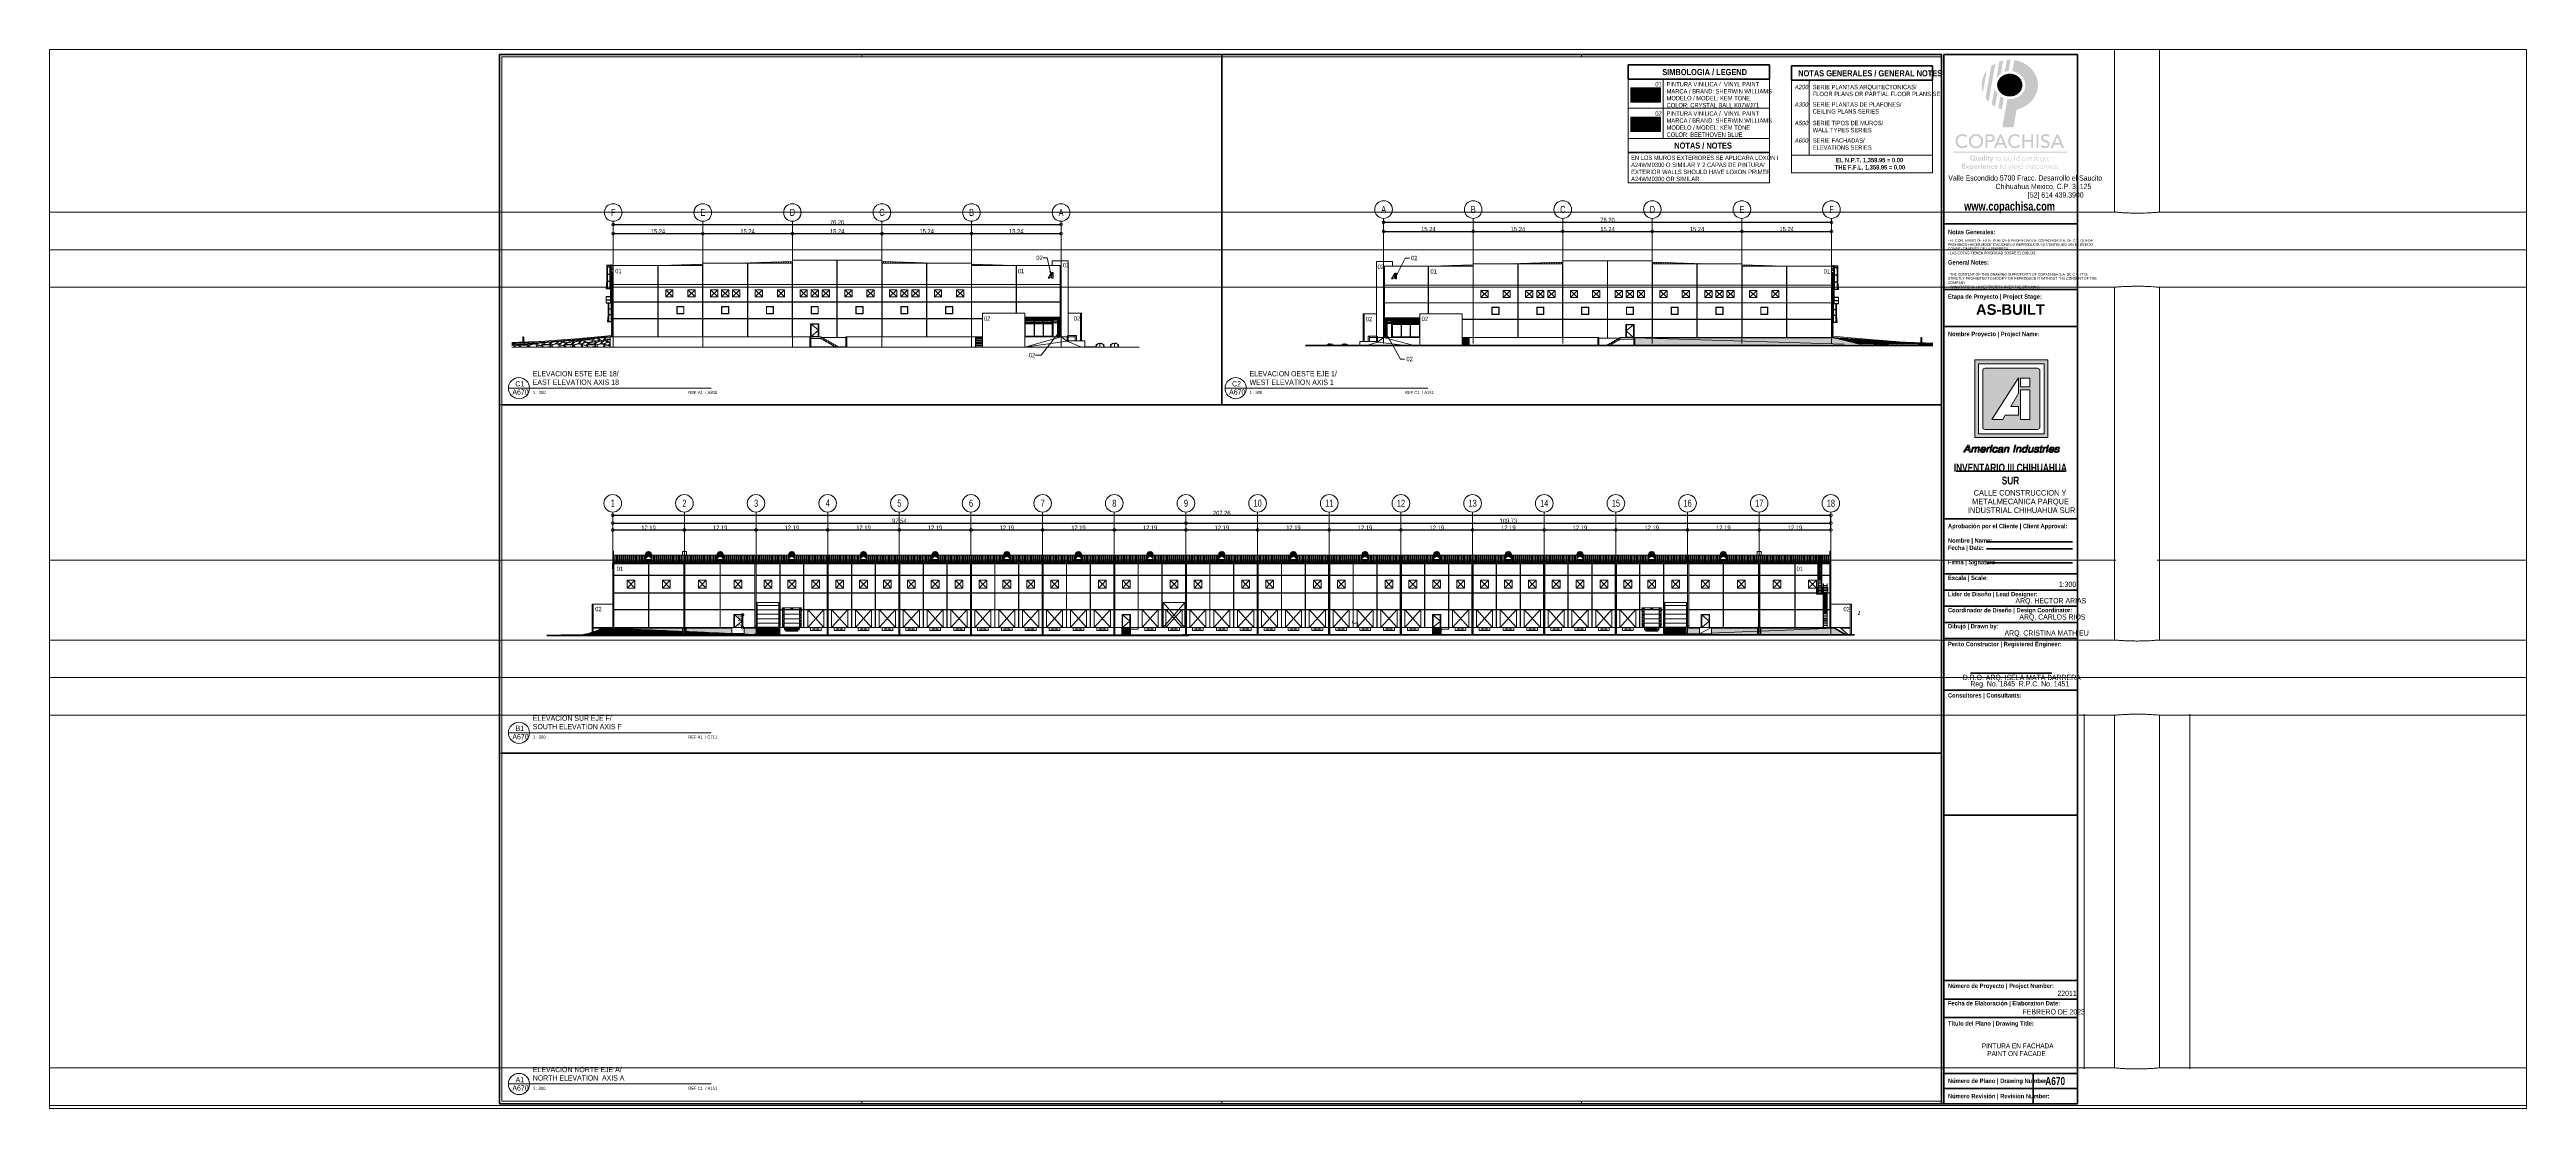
# Paper-space layout 'Layout1' of a CAD drawing. Header units: metres. Extents: x 3.63 to 5.04, y 2.39 to 2.99.
# The model-space entities are those that its viewports show. They can reach past a viewport. Long polylines and large blocks are cut down to what shows.
import ezdxf

# ---------------------------------------------------------------- set-up
doc = ezdxf.new("R2010")
doc.units = ezdxf.units.M
doc.linetypes.add('01_Grid', pattern=[1.74, 1.2, -0.27, 0, -0.27])
doc.linetypes.add('04_Proyection', pattern=[0.9, 0.6, -0.3])
for name, color, linetype, lineweight in [('01REC', 7, 'Continuous', 50), ('03EJES-1', 1, '01_Grid', 5), ('04NOEJE', 2, 'Continuous', 18), ('04NOEJE-1', 2, 'Continuous', 5), ('06MUR', 8, 'Continuous', 9), ('06MUREXT', 92, 'Continuous', 9), ('11PUER', 1, 'Continuous', 5), ('11PUER-1', 1, '04_Proyection', 5), ('13CIVERT', 7, 'Continuous', 5), ('14HATCH-1', 14, 'Continuous', 5), ('17EQAGUA', 5, 'Continuous', 5), ('22AMUEB', 8, 'Continuous', 5), ('26VENT', 144, 'Continuous', 5), ('29NOTAS', 2, 'Continuous', 5), ('29NOTAS-1', 10, 'Continuous', 5), ('29NOTAS-2', 7, 'Continuous', 5), ('30TITULOS', 3, 'Continuous', 5), ('31COTAS', 1, 'Continuous', 5), ('45ESTAC', 5, 'Continuous', 5), ('46BANQ', 8, 'Continuous', 5), ('46BANQ-1', 8, 'Continuous', 13), ('47VEGET', 64, 'Continuous', 5), ('53BAPS', 1, 'Continuous', 5), ('54ESTRUCTURA', 1, 'Continuous', 9), ('54ESTRUCTURA-1', 152, 'Continuous', 9), ('55BARANDAL', 8, 'Continuous', 5), ('70LINEA', 1, 'Continuous', 13), ('70LINEA-1', 1, 'Continuous', 5), ('70LINEA-2', 250, 'Continuous', 15), ('70LINEA-3', 10, 'Continuous', 5), ('70LINEA-4', 152, 'Continuous', 5), ('70LINEA_0_5', 131, 'Continuous', 35), ('70LINEA_1_0', 6, 'Continuous', 80), ('G-IMPT', 8, 'Continuous', 5)]:
    doc.layers.add(name, color=color, linetype=linetype, lineweight=lineweight)
doc.layers.add('39VPORT', color=8, linetype='Continuous')
doc.layers.get('39VPORT').off()
doc.styles.add('Arial', font='arial.ttf', dxfattribs={"width": 0.75, "height": 1.2})
doc.styles.add('Arial_1', font='arial.ttf', dxfattribs={"width": 0.75, "height": 0.75})
doc.styles.add('Arial_2', font='arial.ttf', dxfattribs={"width": 0.75, "height": 0.0025})
doc.styles.add('Arial_3', font='arial.ttf', dxfattribs={"width": 0.75, "height": 0.003})
doc.styles.add('Arial_4', font='arial.ttf', dxfattribs={"width": 0.75, "height": 0.0015})
doc.styles.add('Arial_5', font='arial.ttf', dxfattribs={"width": 0.75, "height": 0.0028})
doc.styles.add('Arial_6', font='arial.ttf', dxfattribs={"width": 0.75, "height": 0.0032})
doc.styles.add('Arial_7', font='arial.ttf', dxfattribs={"width": 0.75, "height": 0.0018})
doc.styles.add('Arial_B', font='arialbd.ttf', dxfattribs={"width": 0.75, "height": 0.0035})
doc.styles.add('Arial_B_1', font='arialbd.ttf', dxfattribs={"width": 0.75, "height": 0.0025})
doc.styles.add('Arial_B_2', font='arialbd.ttf', dxfattribs={"width": 0.75, "height": 0.005})
doc.styles.add('Arial_B_3', font='arialbd.ttf', dxfattribs={"height": 0.006})
doc.styles.add('Arial_B_4', font='arialbd.ttf', dxfattribs={"width": 0.75, "height": 0.0045})
doc.styles.add('Arial_I', font='ariali.ttf', dxfattribs={"width": 0.75, "height": 0.0025})
doc.dimstyles.new('Standard_-_2_5mm_Arial_Transparent', dxfattribs={"dimscale": 0.3048, "dimtxt": 0.765195, "dimasz": 3.149606, "dimexe": 0, "dimexo": 0.984252, "dimgap": 0, "dimtad": 1, "dimrnd": 0.01, "dimzin": 0, "dimdsep": 46, "dimtxsty": 'Arial_1', "dimblk1": 'DOTSMALL', "dimblk2": 'DOTSMALL', "dimsah": 1, "dimcen": 0.09, "dimazin": 0, "dimtfac": 1, "dimtdec": 4, "dimtix": 1, "dimtmove": 0, "dimatfit": 3, "dimfxl": 1, "dimtvp": 1, "dimtolj": 1, "dimtzin": 0, "dimarcsym": 2})
pattern_1 = [(50, (393.057, 0), (2.186618, -0.191282), [0.229, -2.515]), (355, (393.057, 0), (-0.4228, 2.292573), [0.183, -2.012]), (100.451, (393.239, -0.016), (1.763017, 2.101667), [0.194, -2.137]), (46.184, (393.057, 0.61), (3.25321, -0.504935), [0.343, -3.772]), (96.636, (393.328, 0.568), (2.84897, 2.96912), [0.291, -3.206]), (351.184, (393.057, 0.61), (2.84876, 2.96948), [0.274, -3.018]), (21, (393.361, 0.457), (1.819723, -1.227392), [0.229, -2.515]), (326, (393.361, 0.457), (0.741674, 2.210106), [0.183, -2.012]), (71.451, (393.513, 0.355), (2.560878, 0.983432), [0.194, -2.137]), (37.5, (393.057, 0), (0.037248, 1.014271), [0.101, -1.887, 0.101, -1.942, -2.019]), (37.5, (393.057, 0), (0.037248, 1.014271), [-4.029, 0.101, -1.919]), (7.5, (393.057, 0), (0.801974, 1.201961), [0.101, -1.064, 0.101, -1.841, -0.77]), (7.5, (393.057, 0), (0.801974, 1.201961), [-3.106, 0.101, -0.669]), (327.5, (392.377, 0), (1.626775, -0.068848), [0.101, -0.661, 0.101, -2.277, -3.155]), (327.5, (392.377, 0), (1.626775, -0.068848), [-3.139, 0.101, -3.054]), (317.5, (392.072, 0), (1.777346, 0.305506), [0.101, -0.89, 0.101, -1.478, -2.24]), (317.5, (392.072, 0), (1.777346, 0.305506), [-2.569, 0.101, -2.14])]
pattern_2 = [(45, (393.263, 0), (0, 0.29981328), [0.066, -0.358]), (45, (393.235, 0.122), (0, 0.29981328), [0.106, -0.318]), (45, (393.113, 0), (0, 0.29981328), [0.066, -0.358]), (45, (393.235, 0.272), (0, 0.29981328), [0.04, -0.384]), (45, (393.085, 0.122), (0, 0.29981328), [0.106, -0.318])]
pattern_3 = [(0, (86.915, 0), (0, 0.75), [])]

# ---------------------------------------------------------------- blocks, each defined once
blk = doc.blocks.new('COP - Title Block - As-Built - _90x60__0001 - American Industries_dwg-8678332-PAINT ON FACADE')
at = {"layer": 'G-IMPT'}
h = blk.add_hatch(color=256, dxfattribs=at)
h.paths.add_polyline_path([(0.9999, 0.4986), (0.9946, 0.4986), (0.9946, 0.4817), (0.9999, 0.4817)])
h.paths.add_polyline_path([(0.9935, 0.5053), (0.9782, 0.4817), (0.9845, 0.4817), (0.9858, 0.4842), (0.9935, 0.4842), (0.9935, 0.4892), (0.9891, 0.4892), (0.9935, 0.4966)])
h.paths.add_polyline_path([(0.9999, 0.5052), (0.9946, 0.5052), (0.9946, 0.5002), (0.9999, 0.5002)])
h.paths.add_polyline_path([(1.0056, 0.5097), (1.0052, 0.5104), (1.0045, 0.5108), (0.9742, 0.5108), (0.9734, 0.5104), (0.9731, 0.5097), (0.9731, 0.4773), (0.9734, 0.4765), (0.9742, 0.4761), (1.0045, 0.4761), (1.0052, 0.4765), (1.0056, 0.4773)])
h.paths.add_polyline_path([(1.0079, 0.5133), (0.9707, 0.5133), (0.9707, 0.4737), (1.0079, 0.4737)])
h.paths.add_polyline_path([(1.01, 0.4715), (0.9687, 0.4715), (0.9687, 0.5155), (1.01, 0.5155)])
h = blk.add_hatch(color=256, dxfattribs=at)
edge = h.paths.add_edge_path()
edge.add_line((1.0144, 0.4647), (1.0146, 0.4646))
edge.add_line((1.0146, 0.4646), (1.0149, 0.4645))
edge.add_line((1.0149, 0.4645), (1.0156, 0.4643))
edge.add_line((1.0156, 0.4643), (1.0159, 0.4642))
edge.add_line((1.0159, 0.4642), (1.016, 0.4641))
edge.add_line((1.016, 0.4641), (1.016, 0.4639))
edge.add_line((1.0159, 0.4638), (1.016, 0.4639))
edge.add_line((1.0159, 0.4638), (1.0158, 0.4637))
edge.add_line((1.0158, 0.4637), (1.0157, 0.4636))
edge.add_line((1.0157, 0.4636), (1.0155, 0.4635))
edge.add_line((1.0155, 0.4635), (1.0153, 0.4635))
edge.add_line((1.0153, 0.4635), (1.0151, 0.4634))
edge.add_line((1.0151, 0.4634), (1.0149, 0.4635))
edge.add_line((1.0149, 0.4635), (1.0147, 0.4635))
edge.add_line((1.0147, 0.4635), (1.0146, 0.4636))
edge.add_line((1.0146, 0.4636), (1.0144, 0.4637))
edge.add_line((1.0144, 0.4637), (1.0144, 0.4639))
edge.add_line((1.0144, 0.4639), (1.0144, 0.464))
edge.add_line((1.0144, 0.464), (1.0139, 0.464))
edge.add_line((1.0139, 0.464), (1.0139, 0.4637))
edge.add_line((1.0139, 0.4637), (1.0139, 0.4635))
edge.add_line((1.0139, 0.4635), (1.014, 0.4633))
edge.add_line((1.014, 0.4633), (1.0142, 0.4632))
edge.add_line((1.0142, 0.4632), (1.0146, 0.4631))
edge.add_line((1.0146, 0.4631), (1.015, 0.4631))
edge.add_line((1.015, 0.4631), (1.0154, 0.4631))
edge.add_line((1.0154, 0.4631), (1.0157, 0.4632))
edge.add_line((1.0157, 0.4632), (1.016, 0.4633))
edge.add_line((1.016, 0.4633), (1.0162, 0.4635))
edge.add_line((1.0162, 0.4635), (1.0164, 0.4637))
edge.add_line((1.0164, 0.4637), (1.0165, 0.464))
edge.add_line((1.0165, 0.464), (1.0165, 0.4643))
edge.add_line((1.0165, 0.4643), (1.0163, 0.4646))
edge.add_line((1.0163, 0.4646), (1.0159, 0.4647))
edge.add_line((1.0159, 0.4647), (1.0151, 0.4649))
edge.add_line((1.0151, 0.4649), (1.0149, 0.465))
edge.add_line((1.0149, 0.465), (1.0147, 0.4651))
edge.add_line((1.0147, 0.4653), (1.0147, 0.4651))
edge.add_line((1.0147, 0.4653), (1.0148, 0.4654))
edge.add_line((1.0149, 0.4655), (1.0148, 0.4654))
edge.add_line((1.0149, 0.4655), (1.015, 0.4656))
edge.add_line((1.015, 0.4656), (1.0152, 0.4657))
edge.add_line((1.0152, 0.4657), (1.0153, 0.4657))
edge.add_line((1.0153, 0.4657), (1.0155, 0.4657))
edge.add_line((1.0155, 0.4657), (1.0159, 0.4657))
edge.add_line((1.0159, 0.4657), (1.0161, 0.4655))
edge.add_line((1.0161, 0.4655), (1.0161, 0.4653))
edge.add_line((1.0161, 0.4653), (1.0166, 0.4653))
edge.add_line((1.0166, 0.4653), (1.0166, 0.4655))
edge.add_line((1.0166, 0.4655), (1.0166, 0.4658))
edge.add_line((1.0166, 0.4658), (1.0165, 0.4659))
edge.add_line((1.0165, 0.4659), (1.0163, 0.4661))
edge.add_line((1.0163, 0.4661), (1.016, 0.4661))
edge.add_line((1.016, 0.4661), (1.0157, 0.4662))
edge.add_line((1.0157, 0.4662), (1.0153, 0.4661))
edge.add_line((1.0153, 0.4661), (1.015, 0.4661))
edge.add_line((1.015, 0.4661), (1.0147, 0.4659))
edge.add_line((1.0147, 0.4659), (1.0145, 0.4658))
edge.add_line((1.0145, 0.4658), (1.0143, 0.4655))
edge.add_line((1.0143, 0.4655), (1.0142, 0.4653))
edge.add_line((1.0142, 0.4653), (1.0142, 0.4651))
edge.add_line((1.0142, 0.4651), (1.0142, 0.4649))
edge.add_line((1.0143, 0.4648), (1.0142, 0.4649))
edge.add_line((1.0143, 0.4648), (1.0144, 0.4647))
h.paths.add_polyline_path([(1.0112, 0.4649), (1.013, 0.4649), (1.013, 0.4654), (1.0128, 0.4657), (1.0124, 0.4658), (1.0119, 0.4657), (1.0115, 0.4654)])
edge = h.paths.add_edge_path()
edge.add_line((1.0135, 0.4645), (1.0135, 0.4645))
edge.add_line((1.0135, 0.4646), (1.0135, 0.4645))
edge = h.paths.add_edge_path()
edge.add_line((1.0135, 0.4645), (1.0135, 0.4644))
edge.add_line((1.0135, 0.4646), (1.0136, 0.4651))
edge.add_line((1.0136, 0.4651), (1.0135, 0.4655))
edge.add_line((1.0135, 0.4655), (1.0134, 0.4658))
edge.add_line((1.0134, 0.4658), (1.0131, 0.466))
edge.add_line((1.0131, 0.466), (1.0128, 0.4661))
edge.add_line((1.0128, 0.4661), (1.0124, 0.4662))
edge.add_line((1.0124, 0.4662), (1.012, 0.4661))
edge.add_line((1.012, 0.4661), (1.0116, 0.466))
edge.add_line((1.0116, 0.466), (1.0113, 0.4657))
edge.add_line((1.0113, 0.4657), (1.011, 0.4654))
edge.add_line((1.011, 0.4654), (1.0108, 0.465))
edge.add_line((1.0108, 0.465), (1.0106, 0.4646))
edge.add_line((1.0106, 0.4646), (1.0106, 0.4641))
edge.add_line((1.0106, 0.4641), (1.0106, 0.4638))
edge.add_line((1.0106, 0.4638), (1.0107, 0.4635))
edge.add_line((1.0107, 0.4635), (1.011, 0.4632))
edge.add_line((1.011, 0.4632), (1.0113, 0.4631))
edge.add_line((1.0113, 0.4631), (1.0118, 0.4631))
edge.add_line((1.0118, 0.4631), (1.0123, 0.4631))
edge.add_line((1.0123, 0.4631), (1.0127, 0.4633))
edge.add_line((1.0127, 0.4633), (1.0131, 0.4636))
edge.add_line((1.0131, 0.4636), (1.0133, 0.4641))
edge.add_line((1.0133, 0.4641), (1.0128, 0.4641))
edge.add_line((1.0128, 0.4641), (1.0125, 0.4637))
edge.add_line((1.0125, 0.4637), (1.0122, 0.4635))
edge.add_line((1.0122, 0.4635), (1.0118, 0.4635))
edge.add_line((1.0118, 0.4635), (1.0116, 0.4635))
edge.add_line((1.0116, 0.4635), (1.0114, 0.4636))
edge.add_line((1.0114, 0.4636), (1.0112, 0.4637))
edge.add_line((1.0112, 0.4637), (1.0111, 0.4639))
edge.add_line((1.0111, 0.4639), (1.0111, 0.4641))
edge.add_line((1.0111, 0.4641), (1.0111, 0.4643))
edge.add_line((1.0111, 0.4644), (1.0111, 0.4643))
edge.add_line((1.0111, 0.4644), (1.0135, 0.4644))
h.paths.add_polyline_path([(1.0102, 0.4661), (1.0097, 0.4661), (1.0091, 0.4632), (1.0096, 0.4632)])
edge = h.paths.add_edge_path()
edge.add_line((1.0092, 0.4662), (1.0093, 0.4661))
edge.add_line((1.0091, 0.4662), (1.0092, 0.4662))
edge = h.paths.add_edge_path()
edge.add_line((1.0071, 0.4632), (1.0076, 0.4632))
edge.add_line((1.0076, 0.4632), (1.0079, 0.4648))
edge.add_line((1.0079, 0.4648), (1.008, 0.4651))
edge.add_line((1.008, 0.4651), (1.0082, 0.4653))
edge.add_line((1.0082, 0.4653), (1.0084, 0.4655))
edge.add_line((1.0084, 0.4655), (1.0086, 0.4656))
edge.add_line((1.0086, 0.4656), (1.0088, 0.4656))
edge.add_line((1.0088, 0.4656), (1.0091, 0.4657))
edge.add_line((1.0091, 0.4657), (1.0093, 0.4661))
edge.add_line((1.0091, 0.4662), (1.0091, 0.4662))
edge.add_line((1.0091, 0.4662), (1.0087, 0.4661))
edge.add_line((1.0087, 0.4661), (1.0084, 0.4659))
edge.add_line((1.0084, 0.4659), (1.0081, 0.4656))
edge.add_line((1.0081, 0.4656), (1.0082, 0.4661))
edge.add_line((1.0082, 0.4661), (1.0077, 0.4661))
edge.add_line((1.0077, 0.4661), (1.0071, 0.4632))
edge = h.paths.add_edge_path()
edge.add_line((1.0061, 0.4635), (1.0062, 0.4635))
edge.add_line((1.0061, 0.4636), (1.0061, 0.4635))
edge = h.paths.add_edge_path()
edge.add_line((1.0066, 0.4661), (1.0068, 0.4669))
edge.add_line((1.0068, 0.4669), (1.0062, 0.4669))
edge.add_line((1.0062, 0.4669), (1.0061, 0.4661))
edge.add_line((1.0061, 0.4661), (1.0056, 0.4661))
edge.add_line((1.0056, 0.4661), (1.0055, 0.4657))
edge.add_line((1.0055, 0.4657), (1.006, 0.4657))
edge.add_line((1.006, 0.4657), (1.0055, 0.4635))
edge.add_line((1.0055, 0.4634), (1.0055, 0.4635))
edge.add_line((1.0055, 0.4634), (1.0056, 0.4633))
edge.add_line((1.0056, 0.4632), (1.0056, 0.4633))
edge.add_line((1.0056, 0.4632), (1.0057, 0.4631))
edge.add_line((1.0059, 0.4631), (1.0057, 0.4631))
edge.add_line((1.0059, 0.4631), (1.006, 0.463))
edge.add_line((1.0062, 0.4631), (1.006, 0.463))
edge.add_line((1.0062, 0.4631), (1.0063, 0.4631))
edge.add_line((1.0065, 0.4631), (1.0063, 0.4631))
edge.add_line((1.0065, 0.4631), (1.0066, 0.4635))
edge.add_line((1.0064, 0.4635), (1.0066, 0.4635))
edge.add_line((1.0064, 0.4635), (1.0063, 0.4635))
edge.add_line((1.0063, 0.4635), (1.0063, 0.4635))
edge.add_line((1.0063, 0.4635), (1.0062, 0.4635))
edge.add_line((1.0061, 0.4636), (1.0065, 0.4657))
edge.add_line((1.0065, 0.4657), (1.007, 0.4657))
edge.add_line((1.007, 0.4657), (1.0071, 0.4661))
edge.add_line((1.0071, 0.4661), (1.0066, 0.4661))
edge = h.paths.add_edge_path()
edge.add_line((1.0035, 0.4649), (1.0032, 0.465))
edge.add_line((1.0032, 0.465), (1.0031, 0.4651))
edge.add_line((1.0031, 0.4653), (1.0031, 0.4651))
edge.add_line((1.0031, 0.4653), (1.0031, 0.4654))
edge.add_line((1.0032, 0.4655), (1.0031, 0.4654))
edge.add_line((1.0032, 0.4655), (1.0034, 0.4656))
edge.add_line((1.0034, 0.4656), (1.0035, 0.4657))
edge.add_line((1.0035, 0.4657), (1.0037, 0.4657))
edge.add_line((1.0037, 0.4657), (1.0038, 0.4657))
edge.add_line((1.0038, 0.4657), (1.0042, 0.4657))
edge.add_line((1.0042, 0.4657), (1.0044, 0.4655))
edge.add_line((1.0044, 0.4655), (1.0045, 0.4653))
edge.add_line((1.0045, 0.4653), (1.005, 0.4653))
edge.add_line((1.005, 0.4653), (1.005, 0.4655))
edge.add_line((1.005, 0.4655), (1.0049, 0.4658))
edge.add_line((1.0049, 0.4658), (1.0048, 0.4659))
edge.add_line((1.0048, 0.4659), (1.0046, 0.4661))
edge.add_line((1.0046, 0.4661), (1.0043, 0.4661))
edge.add_line((1.0043, 0.4661), (1.004, 0.4662))
edge.add_line((1.004, 0.4662), (1.0037, 0.4661))
edge.add_line((1.0037, 0.4661), (1.0033, 0.4661))
edge.add_line((1.0033, 0.4661), (1.0031, 0.4659))
edge.add_line((1.0031, 0.4659), (1.0028, 0.4658))
edge.add_line((1.0028, 0.4658), (1.0027, 0.4655))
edge.add_line((1.0027, 0.4655), (1.0026, 0.4653))
edge.add_line((1.0026, 0.4653), (1.0026, 0.4651))
edge.add_line((1.0026, 0.4651), (1.0026, 0.4649))
edge.add_line((1.0026, 0.4648), (1.0026, 0.4649))
edge.add_line((1.0026, 0.4648), (1.0028, 0.4647))
edge.add_line((1.0028, 0.4647), (1.003, 0.4646))
edge.add_line((1.003, 0.4646), (1.0032, 0.4645))
edge.add_line((1.0032, 0.4645), (1.004, 0.4643))
edge.add_line((1.004, 0.4643), (1.0042, 0.4642))
edge.add_line((1.0042, 0.4642), (1.0043, 0.4641))
edge.add_line((1.0043, 0.4641), (1.0043, 0.4639))
edge.add_line((1.0043, 0.4638), (1.0043, 0.4639))
edge.add_line((1.0043, 0.4638), (1.0042, 0.4637))
edge.add_line((1.0042, 0.4637), (1.004, 0.4636))
edge.add_line((1.004, 0.4636), (1.0038, 0.4635))
edge.add_line((1.0038, 0.4635), (1.0036, 0.4635))
edge.add_line((1.0036, 0.4635), (1.0034, 0.4634))
edge.add_line((1.0034, 0.4634), (1.0032, 0.4635))
edge.add_line((1.0032, 0.4635), (1.0031, 0.4635))
edge.add_line((1.0031, 0.4635), (1.0029, 0.4636))
edge.add_line((1.0029, 0.4636), (1.0028, 0.4637))
edge.add_line((1.0028, 0.4637), (1.0027, 0.4639))
edge.add_line((1.0027, 0.4639), (1.0027, 0.464))
edge.add_line((1.0027, 0.464), (1.0022, 0.464))
edge.add_line((1.0022, 0.464), (1.0022, 0.4637))
edge.add_line((1.0022, 0.4637), (1.0023, 0.4635))
edge.add_line((1.0023, 0.4635), (1.0024, 0.4633))
edge.add_line((1.0024, 0.4633), (1.0026, 0.4632))
edge.add_line((1.0026, 0.4632), (1.0029, 0.4631))
edge.add_line((1.0029, 0.4631), (1.0034, 0.4631))
edge.add_line((1.0034, 0.4631), (1.0037, 0.4631))
edge.add_line((1.0037, 0.4631), (1.004, 0.4632))
edge.add_line((1.004, 0.4632), (1.0043, 0.4633))
edge.add_line((1.0043, 0.4633), (1.0046, 0.4635))
edge.add_line((1.0046, 0.4635), (1.0047, 0.4637))
edge.add_line((1.0047, 0.4637), (1.0048, 0.464))
edge.add_line((1.0048, 0.464), (1.0048, 0.4643))
edge.add_line((1.0048, 0.4643), (1.0046, 0.4646))
edge.add_line((1.0046, 0.4646), (1.0043, 0.4647))
edge.add_line((1.0043, 0.4647), (1.0035, 0.4649))
edge = h.paths.add_edge_path()
edge.add_line((1, 0.4661), (0.9994, 0.4661))
edge.add_line((0.9994, 0.4661), (0.999, 0.4638))
edge.add_line((0.9989, 0.4637), (0.999, 0.4638))
edge.add_line((0.9989, 0.4637), (0.999, 0.4635))
edge.add_line((0.999, 0.4634), (0.999, 0.4635))
edge.add_line((0.999, 0.4634), (0.9992, 0.4632))
edge.add_line((0.9992, 0.4632), (0.9994, 0.4631))
edge.add_line((0.9994, 0.4631), (0.9998, 0.4631))
edge.add_line((0.9998, 0.4631), (1.0001, 0.4631))
edge.add_line((1.0001, 0.4631), (1.0003, 0.4631))
edge.add_line((1.0003, 0.4631), (1.0005, 0.4632))
edge.add_line((1.0005, 0.4632), (1.0006, 0.4632))
edge.add_line((1.0006, 0.4632), (1.0008, 0.4634))
edge.add_line((1.0008, 0.4634), (1.0009, 0.4635))
edge.add_line((1.0009, 0.4635), (1.0009, 0.4632))
edge.add_line((1.0009, 0.4632), (1.0014, 0.4632))
edge.add_line((1.0014, 0.4632), (1.002, 0.4661))
edge.add_line((1.002, 0.4661), (1.0015, 0.4661))
edge.add_line((1.0015, 0.4661), (1.0011, 0.4644))
edge.add_line((1.0011, 0.4644), (1.001, 0.4641))
edge.add_line((1.001, 0.4641), (1.0009, 0.4639))
edge.add_line((1.0009, 0.4639), (1.0007, 0.4637))
edge.add_line((1.0007, 0.4637), (1.0005, 0.4636))
edge.add_line((1.0005, 0.4636), (1.0003, 0.4635))
edge.add_line((1.0003, 0.4635), (1, 0.4635))
edge.add_line((1, 0.4635), (0.9998, 0.4635))
edge.add_line((0.9997, 0.4635), (0.9998, 0.4635))
edge.add_line((0.9997, 0.4635), (0.9996, 0.4636))
edge.add_line((0.9995, 0.4637), (0.9996, 0.4636))
edge.add_line((0.9995, 0.4637), (0.9995, 0.4638))
edge.add_line((0.9995, 0.464), (0.9995, 0.4638))
edge.add_line((0.9995, 0.464), (1, 0.4661))
h.paths.add_polyline_path([(0.9978, 0.4652), (0.9976, 0.4656), (0.9971, 0.4657), (0.9968, 0.4657), (0.9966, 0.4656), (0.9964, 0.4654), (0.9962, 0.4652), (0.9961, 0.4649), (0.996, 0.4646), (0.996, 0.4643), (0.996, 0.464), (0.9961, 0.4638), (0.9962, 0.4636), (0.9964, 0.4635), (0.9967, 0.4635), (0.997, 0.4635), (0.9972, 0.4636), (0.9974, 0.4638), (0.9976, 0.464), (0.9977, 0.4643), (0.9978, 0.4646)])
edge = h.paths.add_edge_path()
edge.add_line((0.9989, 0.4672), (0.9984, 0.4672))
edge.add_line((0.9984, 0.4672), (0.9981, 0.4657))
edge.add_line((0.9981, 0.4657), (0.9978, 0.466))
edge.add_line((0.9978, 0.466), (0.9975, 0.4661))
edge.add_line((0.9975, 0.4661), (0.9972, 0.4662))
edge.add_line((0.9972, 0.4662), (0.9968, 0.4661))
edge.add_line((0.9968, 0.4661), (0.9964, 0.466))
edge.add_line((0.9964, 0.466), (0.9961, 0.4657))
edge.add_line((0.9961, 0.4657), (0.9958, 0.4654))
edge.add_line((0.9958, 0.4654), (0.9956, 0.4651))
edge.add_line((0.9956, 0.4651), (0.9955, 0.4646))
edge.add_line((0.9955, 0.4646), (0.9954, 0.4642))
edge.add_line((0.9954, 0.4642), (0.9954, 0.4638))
edge.add_line((0.9954, 0.4638), (0.9956, 0.4635))
edge.add_line((0.9956, 0.4635), (0.9958, 0.4632))
edge.add_line((0.9958, 0.4632), (0.9962, 0.4631))
edge.add_line((0.9962, 0.4631), (0.9966, 0.4631))
edge.add_line((0.9966, 0.4631), (0.9968, 0.4631))
edge.add_line((0.9968, 0.4631), (0.9969, 0.4631))
edge.add_line((0.9971, 0.4631), (0.9969, 0.4631))
edge.add_line((0.9971, 0.4631), (0.9972, 0.4632))
edge.add_line((0.9972, 0.4632), (0.9974, 0.4633))
edge.add_line((0.9974, 0.4633), (0.9977, 0.4635))
edge.add_line((0.9977, 0.4635), (0.9976, 0.4632))
edge.add_line((0.9976, 0.4632), (0.998, 0.4632))
edge.add_line((0.998, 0.4632), (0.9989, 0.4672))
edge = h.paths.add_edge_path()
edge.add_line((0.9931, 0.4653), (0.9932, 0.4655))
edge.add_line((0.9932, 0.4655), (0.9935, 0.4656))
edge.add_line((0.9935, 0.4656), (0.9937, 0.4657))
edge.add_line((0.9937, 0.4657), (0.9939, 0.4657))
edge.add_line((0.9939, 0.4657), (0.9941, 0.4657))
edge.add_line((0.9942, 0.4657), (0.9941, 0.4657))
edge.add_line((0.9942, 0.4657), (0.9944, 0.4656))
edge.add_line((0.9945, 0.4655), (0.9944, 0.4656))
edge.add_line((0.9945, 0.4655), (0.9945, 0.4654))
edge.add_line((0.9945, 0.4653), (0.9945, 0.4654))
edge.add_line((0.9945, 0.4653), (0.994, 0.4632))
edge.add_line((0.994, 0.4632), (0.9946, 0.4632))
edge.add_line((0.9946, 0.4632), (0.995, 0.4654))
edge.add_line((0.995, 0.4654), (0.995, 0.4656))
edge.add_line((0.995, 0.4656), (0.995, 0.4657))
edge.add_line((0.995, 0.4657), (0.9949, 0.4659))
edge.add_line((0.9949, 0.4659), (0.9947, 0.466))
edge.add_line((0.9947, 0.466), (0.9945, 0.4661))
edge.add_line((0.9945, 0.4661), (0.9941, 0.4662))
edge.add_line((0.9941, 0.4662), (0.9937, 0.4661))
edge.add_line((0.9937, 0.4661), (0.9934, 0.466))
edge.add_line((0.9934, 0.466), (0.993, 0.4657))
edge.add_line((0.993, 0.4657), (0.9931, 0.4661))
edge.add_line((0.9931, 0.4661), (0.9926, 0.4661))
edge.add_line((0.9926, 0.4661), (0.992, 0.4632))
edge.add_line((0.992, 0.4632), (0.9925, 0.4632))
edge.add_line((0.9925, 0.4632), (0.9929, 0.4649))
edge.add_line((0.9929, 0.4649), (0.9929, 0.4651))
edge.add_line((0.9929, 0.4651), (0.9931, 0.4653))
h.paths.add_polyline_path([(0.9919, 0.4672), (0.9913, 0.4672), (0.9905, 0.4632), (0.991, 0.4632)])
edge = h.paths.add_edge_path()
edge.add_line((0.9862, 0.4653), (0.9864, 0.4655))
edge.add_line((0.9864, 0.4655), (0.9866, 0.4656))
edge.add_line((0.9866, 0.4656), (0.9868, 0.4657))
edge.add_line((0.9868, 0.4657), (0.9871, 0.4657))
edge.add_line((0.9871, 0.4657), (0.9872, 0.4657))
edge.add_line((0.9874, 0.4657), (0.9872, 0.4657))
edge.add_line((0.9874, 0.4657), (0.9875, 0.4656))
edge.add_line((0.9876, 0.4655), (0.9875, 0.4656))
edge.add_line((0.9876, 0.4655), (0.9876, 0.4654))
edge.add_line((0.9876, 0.4653), (0.9876, 0.4654))
edge.add_line((0.9876, 0.4653), (0.9872, 0.4632))
edge.add_line((0.9872, 0.4632), (0.9877, 0.4632))
edge.add_line((0.9877, 0.4632), (0.9882, 0.4654))
edge.add_line((0.9882, 0.4654), (0.9882, 0.4656))
edge.add_line((0.9882, 0.4656), (0.9882, 0.4657))
edge.add_line((0.9882, 0.4657), (0.9881, 0.4659))
edge.add_line((0.9881, 0.4659), (0.9879, 0.466))
edge.add_line((0.9879, 0.466), (0.9876, 0.4661))
edge.add_line((0.9876, 0.4661), (0.9872, 0.4662))
edge.add_line((0.9872, 0.4662), (0.9868, 0.4661))
edge.add_line((0.9868, 0.4661), (0.9865, 0.466))
edge.add_line((0.9865, 0.466), (0.9862, 0.4657))
edge.add_line((0.9862, 0.4657), (0.9863, 0.4661))
edge.add_line((0.9863, 0.4661), (0.9858, 0.4661))
edge.add_line((0.9858, 0.4661), (0.9851, 0.4632))
edge.add_line((0.9851, 0.4632), (0.9857, 0.4632))
edge.add_line((0.9857, 0.4632), (0.986, 0.4649))
edge.add_line((0.986, 0.4649), (0.9861, 0.4651))
edge.add_line((0.9861, 0.4651), (0.9862, 0.4653))
edge = h.paths.add_edge_path()
edge.add_line((0.9822, 0.4638), (0.9822, 0.4639))
edge.add_line((0.9822, 0.4638), (0.9822, 0.4637))
edge.add_line((0.9823, 0.4636), (0.9822, 0.4637))
edge.add_line((0.9823, 0.4636), (0.9824, 0.4635))
edge.add_line((0.9826, 0.4635), (0.9824, 0.4635))
edge.add_line((0.9826, 0.4635), (0.9827, 0.4634))
edge.add_line((0.9827, 0.4634), (0.983, 0.4635))
edge.add_line((0.983, 0.4635), (0.9832, 0.4635))
edge.add_line((0.9832, 0.4635), (0.9835, 0.4637))
edge.add_line((0.9835, 0.4637), (0.9837, 0.4638))
edge.add_line((0.9837, 0.4638), (0.9838, 0.464))
edge.add_line((0.9838, 0.464), (0.9839, 0.4641))
edge.add_line((0.9839, 0.4641), (0.984, 0.4646))
edge.add_line((0.984, 0.4646), (0.9837, 0.4645))
edge.add_line((0.9837, 0.4645), (0.9833, 0.4645))
edge.add_line((0.9833, 0.4645), (0.9828, 0.4644))
edge.add_line((0.9827, 0.4644), (0.9828, 0.4644))
edge.add_line((0.9827, 0.4644), (0.9825, 0.4643))
edge.add_line((0.9824, 0.4642), (0.9825, 0.4643))
edge.add_line((0.9824, 0.4642), (0.9823, 0.4641))
edge.add_line((0.9823, 0.464), (0.9823, 0.4641))
edge.add_line((0.9823, 0.464), (0.9822, 0.4639))
edge = h.paths.add_edge_path()
edge.add_line((0.9817, 0.4639), (0.9817, 0.4637))
edge.add_line((0.9817, 0.4637), (0.9817, 0.4635))
edge.add_line((0.9817, 0.4635), (0.9818, 0.4633))
edge.add_line((0.9818, 0.4633), (0.982, 0.4632))
edge.add_line((0.982, 0.4632), (0.9823, 0.4631))
edge.add_line((0.9823, 0.4631), (0.9826, 0.4631))
edge.add_line((0.9826, 0.4631), (0.9829, 0.4631))
edge.add_line((0.9829, 0.4631), (0.9833, 0.4632))
edge.add_line((0.9833, 0.4632), (0.9838, 0.4635))
edge.add_line((0.9838, 0.4634), (0.9838, 0.4635))
edge.add_line((0.9838, 0.4634), (0.9838, 0.4633))
edge.add_line((0.9839, 0.4632), (0.9838, 0.4633))
edge.add_line((0.9839, 0.4632), (0.9839, 0.4631))
edge.add_line((0.984, 0.4631), (0.9839, 0.4631))
edge.add_line((0.984, 0.4631), (0.9841, 0.4631))
edge.add_line((0.9843, 0.4631), (0.9841, 0.4631))
edge.add_line((0.9843, 0.4631), (0.9844, 0.4631))
edge.add_line((0.9846, 0.4631), (0.9844, 0.4631))
edge.add_line((0.9846, 0.4631), (0.9846, 0.4634))
edge.add_line((0.9845, 0.4634), (0.9846, 0.4634))
edge.add_line((0.9845, 0.4634), (0.9845, 0.4634))
edge.add_line((0.9844, 0.4635), (0.9845, 0.4634))
edge.add_line((0.9844, 0.4635), (0.9843, 0.4636))
edge.add_line((0.9843, 0.4636), (0.9847, 0.4656))
edge.add_line((0.9847, 0.4657), (0.9847, 0.4656))
edge.add_line((0.9847, 0.4657), (0.9846, 0.4659))
edge.add_line((0.9846, 0.4659), (0.9844, 0.466))
edge.add_line((0.9844, 0.466), (0.9842, 0.4661))
edge.add_line((0.9842, 0.4661), (0.9839, 0.4661))
edge.add_line((0.9839, 0.4661), (0.9835, 0.4662))
edge.add_line((0.9835, 0.4662), (0.9832, 0.4661))
edge.add_line((0.9832, 0.4661), (0.9829, 0.466))
edge.add_line((0.9829, 0.466), (0.9826, 0.4659))
edge.add_line((0.9826, 0.4659), (0.9824, 0.4657))
edge.add_line((0.9824, 0.4657), (0.9822, 0.4655))
edge.add_line((0.9822, 0.4655), (0.9821, 0.4652))
edge.add_line((0.9821, 0.4652), (0.9826, 0.4652))
edge.add_line((0.9826, 0.4652), (0.9827, 0.4654))
edge.add_line((0.9827, 0.4654), (0.9828, 0.4655))
edge.add_line((0.9829, 0.4656), (0.9828, 0.4655))
edge.add_line((0.9829, 0.4656), (0.983, 0.4657))
edge.add_line((0.983, 0.4657), (0.9832, 0.4657))
edge.add_line((0.9832, 0.4657), (0.9834, 0.4657))
edge.add_line((0.9834, 0.4657), (0.9836, 0.4657))
edge.add_line((0.9836, 0.4657), (0.9837, 0.4657))
edge.add_line((0.9839, 0.4657), (0.9837, 0.4657))
edge.add_line((0.9839, 0.4657), (0.984, 0.4656))
edge.add_line((0.9841, 0.4655), (0.984, 0.4656))
edge.add_line((0.9841, 0.4655), (0.9841, 0.4654))
edge.add_line((0.9841, 0.4653), (0.9841, 0.4654))
edge.add_line((0.9841, 0.4653), (0.9841, 0.4652))
edge.add_line((0.9841, 0.4652), (0.984, 0.465))
edge.add_line((0.9839, 0.4649), (0.984, 0.465))
edge.add_line((0.9839, 0.4649), (0.9838, 0.4649))
edge.add_line((0.9838, 0.4649), (0.9829, 0.4648))
edge.add_line((0.9829, 0.4648), (0.9823, 0.4646))
edge.add_line((0.9823, 0.4646), (0.9819, 0.4643))
edge.add_line((0.9819, 0.4643), (0.9817, 0.4639))
h.paths.add_polyline_path([(0.9787, 0.4645), (0.9786, 0.4641), (0.9787, 0.4638), (0.9788, 0.4635), (0.9791, 0.4632), (0.9794, 0.4631), (0.9798, 0.4631), (0.9801, 0.4631), (0.9804, 0.4632), (0.9807, 0.4633), (0.981, 0.4635), (0.9812, 0.4638), (0.9814, 0.4642), (0.9809, 0.4642), (0.9807, 0.464), (0.9806, 0.4638), (0.9804, 0.4636), (0.9803, 0.4636), (0.9801, 0.4635), (0.9799, 0.4635), (0.9797, 0.4635), (0.9795, 0.4636), (0.9793, 0.4638), (0.9792, 0.464), (0.9792, 0.4643), (0.9792, 0.4646), (0.9793, 0.4649), (0.9795, 0.4652), (0.9797, 0.4654), (0.9799, 0.4656), (0.9801, 0.4657), (0.9804, 0.4657), (0.9808, 0.4657), (0.981, 0.4654), (0.981, 0.4651), (0.9815, 0.4651), (0.9815, 0.4654), (0.9815, 0.4657), (0.9813, 0.4659), (0.9811, 0.4661), (0.9808, 0.4661), (0.9805, 0.4662), (0.9801, 0.4661), (0.9797, 0.466), (0.9793, 0.4657), (0.979, 0.4654), (0.9788, 0.465)])
h.paths.add_polyline_path([(0.9784, 0.4661), (0.9778, 0.4661), (0.9772, 0.4632), (0.9778, 0.4632)])
edge = h.paths.add_edge_path()
edge.add_line((0.9773, 0.4662), (0.9774, 0.4661))
edge.add_line((0.9773, 0.4662), (0.9773, 0.4662))
edge = h.paths.add_edge_path()
edge.add_line((0.9752, 0.4632), (0.9757, 0.4632))
edge.add_line((0.9757, 0.4632), (0.9761, 0.4648))
edge.add_line((0.9761, 0.4648), (0.9761, 0.4651))
edge.add_line((0.9761, 0.4651), (0.9763, 0.4653))
edge.add_line((0.9763, 0.4653), (0.9765, 0.4655))
edge.add_line((0.9765, 0.4655), (0.9767, 0.4656))
edge.add_line((0.9767, 0.4656), (0.977, 0.4656))
edge.add_line((0.977, 0.4656), (0.9773, 0.4657))
edge.add_line((0.9773, 0.4657), (0.9774, 0.4661))
edge.add_line((0.9772, 0.4662), (0.9773, 0.4662))
edge.add_line((0.9772, 0.4662), (0.9769, 0.4661))
edge.add_line((0.9769, 0.4661), (0.9765, 0.4659))
edge.add_line((0.9765, 0.4659), (0.9762, 0.4656))
edge.add_line((0.9762, 0.4656), (0.9763, 0.4661))
edge.add_line((0.9763, 0.4661), (0.9758, 0.4661))
edge.add_line((0.9758, 0.4661), (0.9752, 0.4632))
h.paths.add_polyline_path([(0.9728, 0.4654), (0.9725, 0.4649), (0.9743, 0.4649), (0.9743, 0.4654), (0.9741, 0.4657), (0.9736, 0.4658), (0.9732, 0.4657)])
edge = h.paths.add_edge_path()
edge.add_line((0.9748, 0.4645), (0.9748, 0.4644))
edge.add_line((0.9748, 0.4645), (0.9748, 0.4645))
edge = h.paths.add_edge_path()
edge.add_line((0.9723, 0.4654), (0.972, 0.465))
edge.add_line((0.972, 0.465), (0.9719, 0.4646))
edge.add_line((0.9719, 0.4646), (0.9718, 0.4641))
edge.add_line((0.9718, 0.4641), (0.9719, 0.4638))
edge.add_line((0.9719, 0.4638), (0.972, 0.4635))
edge.add_line((0.972, 0.4635), (0.9723, 0.4632))
edge.add_line((0.9723, 0.4632), (0.9726, 0.4631))
edge.add_line((0.9726, 0.4631), (0.9731, 0.4631))
edge.add_line((0.9731, 0.4631), (0.9736, 0.4631))
edge.add_line((0.9736, 0.4631), (0.974, 0.4633))
edge.add_line((0.974, 0.4633), (0.9744, 0.4636))
edge.add_line((0.9744, 0.4636), (0.9746, 0.4641))
edge.add_line((0.9746, 0.4641), (0.9741, 0.4641))
edge.add_line((0.9741, 0.4641), (0.9738, 0.4637))
edge.add_line((0.9738, 0.4637), (0.9735, 0.4635))
edge.add_line((0.9735, 0.4635), (0.9731, 0.4635))
edge.add_line((0.9731, 0.4635), (0.9729, 0.4635))
edge.add_line((0.9729, 0.4635), (0.9727, 0.4636))
edge.add_line((0.9727, 0.4636), (0.9725, 0.4637))
edge.add_line((0.9725, 0.4637), (0.9724, 0.4639))
edge.add_line((0.9724, 0.4639), (0.9724, 0.4641))
edge.add_line((0.9724, 0.4641), (0.9724, 0.4643))
edge.add_line((0.9724, 0.4644), (0.9724, 0.4643))
edge.add_line((0.9724, 0.4644), (0.9748, 0.4644))
edge.add_line((0.9748, 0.4645), (0.9748, 0.4646))
edge.add_line((0.9748, 0.4646), (0.9749, 0.4651))
edge.add_line((0.9749, 0.4651), (0.9748, 0.4655))
edge.add_line((0.9748, 0.4655), (0.9746, 0.4658))
edge.add_line((0.9746, 0.4658), (0.9744, 0.466))
edge.add_line((0.9744, 0.466), (0.9741, 0.4661))
edge.add_line((0.9741, 0.4661), (0.9737, 0.4662))
edge.add_line((0.9737, 0.4662), (0.9733, 0.4661))
edge.add_line((0.9733, 0.4661), (0.9729, 0.466))
edge.add_line((0.9729, 0.466), (0.9725, 0.4657))
edge.add_line((0.9725, 0.4657), (0.9723, 0.4654))
edge = h.paths.add_edge_path()
edge.add_line((0.9677, 0.4654), (0.9679, 0.4655))
edge.add_line((0.9679, 0.4655), (0.9681, 0.4657))
edge.add_line((0.9681, 0.4657), (0.9683, 0.4657))
edge.add_line((0.9683, 0.4657), (0.9684, 0.4657))
edge.add_line((0.9686, 0.4657), (0.9684, 0.4657))
edge.add_line((0.9686, 0.4657), (0.9687, 0.4657))
edge.add_line((0.9689, 0.4656), (0.9687, 0.4657))
edge.add_line((0.9689, 0.4656), (0.9689, 0.4655))
edge.add_line((0.969, 0.4654), (0.9689, 0.4655))
edge.add_line((0.969, 0.4654), (0.969, 0.4653))
edge.add_line((0.969, 0.4653), (0.9685, 0.4632))
edge.add_line((0.9685, 0.4632), (0.969, 0.4632))
edge.add_line((0.969, 0.4632), (0.9694, 0.4651))
edge.add_line((0.9694, 0.4651), (0.9695, 0.4653))
edge.add_line((0.9695, 0.4653), (0.9696, 0.4654))
edge.add_line((0.9696, 0.4654), (0.9698, 0.4655))
edge.add_line((0.9698, 0.4655), (0.9699, 0.4657))
edge.add_line((0.9699, 0.4657), (0.9701, 0.4657))
edge.add_line((0.9701, 0.4657), (0.9703, 0.4657))
edge.add_line((0.9703, 0.4657), (0.9705, 0.4657))
edge.add_line((0.9706, 0.4657), (0.9705, 0.4657))
edge.add_line((0.9706, 0.4657), (0.9708, 0.4656))
edge.add_line((0.9708, 0.4655), (0.9708, 0.4656))
edge.add_line((0.9708, 0.4655), (0.9708, 0.4654))
edge.add_line((0.9708, 0.4652), (0.9708, 0.4654))
edge.add_line((0.9708, 0.4652), (0.9704, 0.4632))
edge.add_line((0.9704, 0.4632), (0.9709, 0.4632))
edge.add_line((0.9709, 0.4632), (0.9714, 0.4655))
edge.add_line((0.9714, 0.4655), (0.9714, 0.4656))
edge.add_line((0.9714, 0.4656), (0.9714, 0.4658))
edge.add_line((0.9714, 0.4658), (0.9713, 0.4659))
edge.add_line((0.9713, 0.4659), (0.9711, 0.4661))
edge.add_line((0.9711, 0.4661), (0.9709, 0.4661))
edge.add_line((0.9709, 0.4661), (0.9707, 0.4662))
edge.add_line((0.9707, 0.4662), (0.9705, 0.4662))
edge.add_line((0.9705, 0.4662), (0.9703, 0.4661))
edge.add_line((0.9702, 0.4661), (0.9703, 0.4661))
edge.add_line((0.9702, 0.4661), (0.97, 0.466))
edge.add_line((0.97, 0.466), (0.9697, 0.4659))
edge.add_line((0.9697, 0.4659), (0.9695, 0.4657))
edge.add_line((0.9695, 0.4657), (0.9694, 0.4659))
edge.add_line((0.9693, 0.466), (0.9694, 0.4659))
edge.add_line((0.9693, 0.466), (0.9692, 0.4661))
edge.add_line((0.9691, 0.4661), (0.9692, 0.4661))
edge.add_line((0.9691, 0.4661), (0.969, 0.4661))
edge.add_line((0.969, 0.4661), (0.9688, 0.4662))
edge.add_line((0.9688, 0.4662), (0.9683, 0.4661))
edge.add_line((0.9683, 0.4661), (0.968, 0.466))
edge.add_line((0.968, 0.466), (0.9677, 0.4657))
edge.add_line((0.9677, 0.4657), (0.9678, 0.4661))
edge.add_line((0.9678, 0.4661), (0.9673, 0.4661))
edge.add_line((0.9673, 0.4661), (0.9666, 0.4632))
edge.add_line((0.9666, 0.4632), (0.9672, 0.4632))
edge.add_line((0.9672, 0.4632), (0.9676, 0.4651))
edge.add_line((0.9676, 0.4651), (0.9676, 0.4652))
edge.add_line((0.9676, 0.4652), (0.9677, 0.4654))
h.paths.add_polyline_path([(0.9652, 0.4648), (0.9649, 0.4666), (0.9638, 0.4648)])
h.paths.add_polyline_path([(0.9653, 0.4644), (0.9636, 0.4644), (0.9628, 0.4632), (0.9622, 0.4632), (0.9647, 0.4672), (0.9654, 0.4672), (0.9661, 0.4632), (0.9655, 0.4632)])
at = {"layer": 'G-IMPT', "flags": 128}
for points in [[(0.9687, 0.5155), (1.01, 0.5155), (1.01, 0.4715), (0.9687, 0.4715)], [(0.9707, 0.5133), (1.0079, 0.5133), (1.0079, 0.4737), (0.9707, 0.4737)], [(0.9745, 0.5108), (1.0042, 0.5108), (1.0046, 0.5107), (1.005, 0.5105), (1.0053, 0.5102), (1.0055, 0.5098), (1.0056, 0.5094), (1.0056, 0.4776), (1.0055, 0.4771), (1.0053, 0.4767), (1.005, 0.4764), (1.0046, 0.4762), (1.0042, 0.4761), (0.9745, 0.4761), (0.974, 0.4762), (0.9736, 0.4764), (0.9733, 0.4767), (0.9731, 0.4771), (0.9731, 0.4776), (0.9731, 0.5094), (0.9731, 0.5098), (0.9733, 0.5102), (0.9736, 0.5105), (0.974, 0.5107)], [(0.9935, 0.5053), (0.9935, 0.4966), (0.9891, 0.4892), (0.9935, 0.4892), (0.9935, 0.4842), (0.9858, 0.4842), (0.9845, 0.4817), (0.9782, 0.4817)], [(0.9946, 0.5002), (0.9946, 0.5052), (0.9999, 0.5052), (0.9999, 0.5002)], [(0.9946, 0.4986), (0.9999, 0.4986), (0.9999, 0.4817), (0.9946, 0.4817)], [(0.9661, 0.4632), (0.9655, 0.4632), (0.9653, 0.4644), (0.9636, 0.4644), (0.9628, 0.4632), (0.9622, 0.4632), (0.9647, 0.4672), (0.9654, 0.4672)], [(0.9652, 0.4648), (0.9649, 0.4666), (0.9638, 0.4648)], [(0.9709, 0.4632), (0.9704, 0.4632), (0.9708, 0.4652), (0.9708, 0.4654), (0.9708, 0.4655), (0.9708, 0.4656), (0.9706, 0.4657), (0.9705, 0.4657), (0.9703, 0.4657), (0.9701, 0.4657), (0.9699, 0.4657), (0.9698, 0.4655), (0.9696, 0.4654), (0.9695, 0.4653), (0.9694, 0.4651), (0.969, 0.4632), (0.9685, 0.4632), (0.969, 0.4653), (0.969, 0.4654), (0.9689, 0.4655), (0.9689, 0.4656), (0.9687, 0.4657), (0.9686, 0.4657), (0.9684, 0.4657), (0.9683, 0.4657), (0.9681, 0.4657), (0.9679, 0.4655), (0.9677, 0.4654), (0.9676, 0.4652), (0.9676, 0.4651), (0.9672, 0.4632), (0.9666, 0.4632), (0.9673, 0.4661), (0.9678, 0.4661), (0.9677, 0.4657), (0.968, 0.466), (0.9683, 0.4661), (0.9688, 0.4662), (0.969, 0.4661), (0.9691, 0.4661), (0.9692, 0.4661), (0.9693, 0.466), (0.9694, 0.4659), (0.9695, 0.4657), (0.9697, 0.4659), (0.97, 0.466), (0.9702, 0.4661), (0.9703, 0.4661), (0.9705, 0.4662), (0.9707, 0.4662), (0.9709, 0.4661), (0.9711, 0.4661), (0.9713, 0.4659), (0.9714, 0.4658), (0.9714, 0.4656), (0.9714, 0.4655)], [(0.9748, 0.4646), (0.9748, 0.4645), (0.9748, 0.4645), (0.9748, 0.4644), (0.9724, 0.4644), (0.9724, 0.4644), (0.9724, 0.4644), (0.9724, 0.4643), (0.9724, 0.4641), (0.9724, 0.4639), (0.9725, 0.4637), (0.9727, 0.4636), (0.9729, 0.4635), (0.9731, 0.4635), (0.9735, 0.4635), (0.9738, 0.4637), (0.9741, 0.4641), (0.9746, 0.4641), (0.9744, 0.4636), (0.974, 0.4633), (0.9736, 0.4631), (0.9731, 0.4631), (0.9726, 0.4631), (0.9723, 0.4632), (0.972, 0.4635), (0.9719, 0.4638), (0.9718, 0.4641), (0.9719, 0.4646), (0.972, 0.465), (0.9723, 0.4654), (0.9725, 0.4657), (0.9729, 0.466), (0.9733, 0.4661), (0.9737, 0.4662), (0.9741, 0.4661), (0.9744, 0.466), (0.9746, 0.4658), (0.9748, 0.4655), (0.9749, 0.4651)], [(0.9743, 0.4649), (0.9743, 0.4654), (0.9741, 0.4657), (0.9736, 0.4658), (0.9732, 0.4657), (0.9728, 0.4654), (0.9725, 0.4649)], [(0.9773, 0.4657), (0.977, 0.4656), (0.9767, 0.4656), (0.9765, 0.4655), (0.9763, 0.4653), (0.9761, 0.4651), (0.9761, 0.4648), (0.9757, 0.4632), (0.9752, 0.4632), (0.9758, 0.4661), (0.9763, 0.4661), (0.9762, 0.4656), (0.9765, 0.4659), (0.9769, 0.4661), (0.9772, 0.4662), (0.9773, 0.4662), (0.9773, 0.4662), (0.9774, 0.4661)], [(0.9778, 0.4632), (0.9772, 0.4632), (0.9778, 0.4661), (0.9784, 0.4661)], [(0.9785, 0.4666), (0.978, 0.4666), (0.9781, 0.4672), (0.9786, 0.4672)], [(0.9814, 0.4642), (0.9812, 0.4638), (0.981, 0.4635), (0.9807, 0.4633), (0.9804, 0.4632), (0.9801, 0.4631), (0.9798, 0.4631), (0.9794, 0.4631), (0.9791, 0.4632), (0.9788, 0.4635), (0.9787, 0.4638), (0.9786, 0.4641), (0.9787, 0.4645), (0.9788, 0.465), (0.979, 0.4654), (0.9793, 0.4657), (0.9797, 0.466), (0.9801, 0.4661), (0.9805, 0.4662), (0.9808, 0.4661), (0.9811, 0.4661), (0.9813, 0.4659), (0.9815, 0.4657), (0.9815, 0.4654), (0.9815, 0.4651), (0.981, 0.4651), (0.981, 0.4654), (0.9808, 0.4657), (0.9804, 0.4657), (0.9801, 0.4657), (0.9799, 0.4656), (0.9797, 0.4654), (0.9795, 0.4652), (0.9793, 0.4649), (0.9792, 0.4646), (0.9792, 0.4643), (0.9792, 0.464), (0.9793, 0.4638), (0.9795, 0.4636), (0.9797, 0.4635), (0.9799, 0.4635), (0.9801, 0.4635), (0.9803, 0.4636), (0.9804, 0.4636), (0.9806, 0.4638), (0.9807, 0.464), (0.9809, 0.4642)], [(0.9846, 0.4631), (0.9844, 0.4631), (0.9843, 0.4631), (0.9841, 0.4631), (0.984, 0.4631), (0.9839, 0.4631), (0.9839, 0.4632), (0.9838, 0.4633), (0.9838, 0.4634), (0.9838, 0.4635), (0.9833, 0.4632), (0.9829, 0.4631), (0.9826, 0.4631), (0.9823, 0.4631), (0.982, 0.4632), (0.9818, 0.4633), (0.9817, 0.4635), (0.9817, 0.4637), (0.9817, 0.4639), (0.9819, 0.4643), (0.9823, 0.4646), (0.9829, 0.4648), (0.9838, 0.4649), (0.9839, 0.4649), (0.984, 0.465), (0.9841, 0.4652), (0.9841, 0.4653), (0.9841, 0.4654), (0.9841, 0.4655), (0.9841, 0.4656), (0.984, 0.4656), (0.9839, 0.4657), (0.9837, 0.4657), (0.9836, 0.4657), (0.9834, 0.4657), (0.9832, 0.4657), (0.983, 0.4657), (0.9829, 0.4656), (0.9828, 0.4655), (0.9827, 0.4654), (0.9826, 0.4652), (0.9821, 0.4652), (0.9822, 0.4655), (0.9824, 0.4657), (0.9826, 0.4659), (0.9829, 0.466), (0.9832, 0.4661), (0.9835, 0.4662), (0.9839, 0.4661), (0.9842, 0.4661), (0.9844, 0.466), (0.9846, 0.4659), (0.9847, 0.4657), (0.9847, 0.4656), (0.9843, 0.4636), (0.9843, 0.4636), (0.9843, 0.4635), (0.9843, 0.4635), (0.9844, 0.4635), (0.9844, 0.4635), (0.9845, 0.4634), (0.9845, 0.4634), (0.9846, 0.4634), (0.9846, 0.4634)], [(0.9839, 0.4641), (0.984, 0.4646), (0.9837, 0.4645), (0.9833, 0.4645), (0.9828, 0.4644), (0.9827, 0.4644), (0.9825, 0.4643), (0.9824, 0.4642), (0.9823, 0.4641), (0.9823, 0.464), (0.9822, 0.4639), (0.9822, 0.4638), (0.9822, 0.4637), (0.9823, 0.4636), (0.9824, 0.4635), (0.9826, 0.4635), (0.9827, 0.4634), (0.983, 0.4635), (0.9832, 0.4635), (0.9835, 0.4637), (0.9837, 0.4638), (0.9838, 0.464)], [(0.9877, 0.4632), (0.9872, 0.4632), (0.9876, 0.4653), (0.9876, 0.4654), (0.9876, 0.4655), (0.9875, 0.4656), (0.9874, 0.4657), (0.9872, 0.4657), (0.9871, 0.4657), (0.9868, 0.4657), (0.9866, 0.4656), (0.9864, 0.4655), (0.9862, 0.4653), (0.9861, 0.4651), (0.986, 0.4649), (0.9857, 0.4632), (0.9851, 0.4632), (0.9858, 0.4661), (0.9863, 0.4661), (0.9862, 0.4657), (0.9865, 0.466), (0.9868, 0.4661), (0.9872, 0.4662), (0.9876, 0.4661), (0.9879, 0.466), (0.9881, 0.4659), (0.9882, 0.4657), (0.9882, 0.4656), (0.9882, 0.4654)], [(0.991, 0.4632), (0.9905, 0.4632), (0.9913, 0.4672), (0.9919, 0.4672)], [(0.9946, 0.4632), (0.994, 0.4632), (0.9945, 0.4653), (0.9945, 0.4654), (0.9945, 0.4655), (0.9944, 0.4656), (0.9942, 0.4657), (0.9941, 0.4657), (0.9939, 0.4657), (0.9937, 0.4657), (0.9935, 0.4656), (0.9932, 0.4655), (0.9931, 0.4653), (0.9929, 0.4651), (0.9929, 0.4649), (0.9925, 0.4632), (0.992, 0.4632), (0.9926, 0.4661), (0.9931, 0.4661), (0.993, 0.4657), (0.9934, 0.466), (0.9937, 0.4661), (0.9941, 0.4662), (0.9945, 0.4661), (0.9947, 0.466), (0.9949, 0.4659), (0.995, 0.4657), (0.995, 0.4656), (0.995, 0.4654)], [(0.998, 0.4632), (0.9976, 0.4632), (0.9977, 0.4635), (0.9974, 0.4633), (0.9972, 0.4632), (0.9971, 0.4631), (0.9969, 0.4631), (0.9968, 0.4631), (0.9966, 0.4631), (0.9962, 0.4631), (0.9958, 0.4632), (0.9956, 0.4635), (0.9954, 0.4638), (0.9954, 0.4642), (0.9955, 0.4646), (0.9956, 0.4651), (0.9958, 0.4654), (0.9961, 0.4657), (0.9964, 0.466), (0.9968, 0.4661), (0.9972, 0.4662), (0.9975, 0.4661), (0.9978, 0.466), (0.9981, 0.4657), (0.9984, 0.4672), (0.9989, 0.4672)], [(0.9978, 0.4646), (0.9978, 0.4652), (0.9976, 0.4656), (0.9971, 0.4657), (0.9968, 0.4657), (0.9966, 0.4656), (0.9964, 0.4654), (0.9962, 0.4652), (0.9961, 0.4649), (0.996, 0.4646), (0.996, 0.4643), (0.996, 0.464), (0.9961, 0.4638), (0.9962, 0.4636), (0.9964, 0.4635), (0.9967, 0.4635), (0.997, 0.4635), (0.9972, 0.4636), (0.9974, 0.4638), (0.9976, 0.464), (0.9977, 0.4643)], [(1.0014, 0.4632), (1.0009, 0.4632), (1.0009, 0.4635), (1.0008, 0.4634), (1.0006, 0.4632), (1.0005, 0.4632), (1.0003, 0.4631), (1.0001, 0.4631), (0.9998, 0.4631), (0.9994, 0.4631), (0.9992, 0.4632), (0.999, 0.4634), (0.999, 0.4635), (0.9989, 0.4637), (0.999, 0.4638), (0.9994, 0.4661), (1, 0.4661), (0.9995, 0.464), (0.9995, 0.4638), (0.9995, 0.4637), (0.9996, 0.4636), (0.9997, 0.4635), (0.9998, 0.4635), (1, 0.4635), (1.0003, 0.4635), (1.0005, 0.4636), (1.0007, 0.4637), (1.0009, 0.4639), (1.001, 0.4641), (1.0011, 0.4644), (1.0015, 0.4661), (1.002, 0.4661)], [(1.0048, 0.464), (1.0047, 0.4637), (1.0046, 0.4635), (1.0043, 0.4633), (1.004, 0.4632), (1.0037, 0.4631), (1.0034, 0.4631), (1.0029, 0.4631), (1.0026, 0.4632), (1.0024, 0.4633), (1.0023, 0.4635), (1.0022, 0.4637), (1.0022, 0.464), (1.0027, 0.464), (1.0027, 0.4639), (1.0028, 0.4637), (1.0029, 0.4636), (1.0031, 0.4635), (1.0032, 0.4635), (1.0034, 0.4634), (1.0036, 0.4635), (1.0038, 0.4635), (1.004, 0.4636), (1.0042, 0.4637), (1.0043, 0.4638), (1.0043, 0.4639), (1.0043, 0.4641), (1.0042, 0.4642), (1.004, 0.4643), (1.0032, 0.4645), (1.003, 0.4646), (1.0028, 0.4647), (1.0026, 0.4648), (1.0026, 0.4649), (1.0026, 0.4651), (1.0026, 0.4653), (1.0027, 0.4655), (1.0028, 0.4658), (1.0031, 0.4659), (1.0033, 0.4661), (1.0037, 0.4661), (1.004, 0.4662), (1.0043, 0.4661), (1.0046, 0.4661), (1.0048, 0.4659), (1.0049, 0.4658), (1.005, 0.4655), (1.005, 0.4653), (1.0045, 0.4653), (1.0044, 0.4655), (1.0042, 0.4657), (1.0038, 0.4657), (1.0037, 0.4657), (1.0035, 0.4657), (1.0034, 0.4656), (1.0032, 0.4655), (1.0031, 0.4654), (1.0031, 0.4653), (1.0031, 0.4651), (1.0032, 0.465), (1.0035, 0.4649), (1.0043, 0.4647), (1.0046, 0.4646), (1.0048, 0.4643)], [(1.0065, 0.4631), (1.0063, 0.4631), (1.0062, 0.4631), (1.006, 0.463), (1.0059, 0.4631), (1.0057, 0.4631), (1.0056, 0.4632), (1.0056, 0.4633), (1.0055, 0.4634), (1.0055, 0.4635), (1.006, 0.4657), (1.0055, 0.4657), (1.0056, 0.4661), (1.0061, 0.4661), (1.0062, 0.4669), (1.0068, 0.4669), (1.0066, 0.4661), (1.0071, 0.4661), (1.007, 0.4657), (1.0065, 0.4657), (1.0061, 0.4636), (1.0061, 0.4635), (1.0062, 0.4635), (1.0063, 0.4635), (1.0063, 0.4635), (1.0064, 0.4635), (1.0066, 0.4635)], [(1.0091, 0.4657), (1.0088, 0.4656), (1.0086, 0.4656), (1.0084, 0.4655), (1.0082, 0.4653), (1.008, 0.4651), (1.0079, 0.4648), (1.0076, 0.4632), (1.0071, 0.4632), (1.0077, 0.4661), (1.0082, 0.4661), (1.0081, 0.4656), (1.0084, 0.4659), (1.0087, 0.4661), (1.0091, 0.4662), (1.0091, 0.4662), (1.0092, 0.4662), (1.0093, 0.4661)], [(1.0096, 0.4632), (1.0091, 0.4632), (1.0097, 0.4661), (1.0102, 0.4661)], [(1.0104, 0.4666), (1.0098, 0.4666), (1.01, 0.4672), (1.0105, 0.4672)], [(1.0135, 0.4646), (1.0135, 0.4645), (1.0135, 0.4645), (1.0135, 0.4644), (1.0111, 0.4644), (1.0111, 0.4644), (1.0111, 0.4644), (1.0111, 0.4643), (1.0111, 0.4641), (1.0111, 0.4639), (1.0112, 0.4637), (1.0114, 0.4636), (1.0116, 0.4635), (1.0118, 0.4635), (1.0122, 0.4635), (1.0125, 0.4637), (1.0128, 0.4641), (1.0133, 0.4641), (1.0131, 0.4636), (1.0127, 0.4633), (1.0123, 0.4631), (1.0118, 0.4631), (1.0113, 0.4631), (1.011, 0.4632), (1.0107, 0.4635), (1.0106, 0.4638), (1.0106, 0.4641), (1.0106, 0.4646), (1.0108, 0.465), (1.011, 0.4654), (1.0113, 0.4657), (1.0116, 0.466), (1.012, 0.4661), (1.0124, 0.4662), (1.0128, 0.4661), (1.0131, 0.466), (1.0134, 0.4658), (1.0135, 0.4655), (1.0136, 0.4651)], [(1.013, 0.4649), (1.013, 0.4654), (1.0128, 0.4657), (1.0124, 0.4658), (1.0119, 0.4657), (1.0115, 0.4654), (1.0112, 0.4649)], [(1.0165, 0.464), (1.0164, 0.4637), (1.0162, 0.4635), (1.016, 0.4633), (1.0157, 0.4632), (1.0154, 0.4631), (1.015, 0.4631), (1.0146, 0.4631), (1.0142, 0.4632), (1.014, 0.4633), (1.0139, 0.4635), (1.0139, 0.4637), (1.0139, 0.464), (1.0144, 0.464), (1.0144, 0.4639), (1.0144, 0.4637), (1.0146, 0.4636), (1.0147, 0.4635), (1.0149, 0.4635), (1.0151, 0.4634), (1.0153, 0.4635), (1.0155, 0.4635), (1.0157, 0.4636), (1.0158, 0.4637), (1.0159, 0.4638), (1.016, 0.4639), (1.016, 0.4641), (1.0159, 0.4642), (1.0156, 0.4643), (1.0149, 0.4645), (1.0146, 0.4646), (1.0144, 0.4647), (1.0143, 0.4648), (1.0142, 0.4649), (1.0142, 0.4651), (1.0142, 0.4653), (1.0143, 0.4655), (1.0145, 0.4658), (1.0147, 0.4659), (1.015, 0.4661), (1.0153, 0.4661), (1.0157, 0.4662), (1.016, 0.4661), (1.0163, 0.4661), (1.0165, 0.4659), (1.0166, 0.4658), (1.0166, 0.4655), (1.0166, 0.4653), (1.0161, 0.4653), (1.0161, 0.4655), (1.0159, 0.4657), (1.0155, 0.4657), (1.0153, 0.4657), (1.0152, 0.4657), (1.015, 0.4656), (1.0149, 0.4655), (1.0148, 0.4654), (1.0147, 0.4653), (1.0147, 0.4651), (1.0149, 0.465), (1.0151, 0.4649), (1.0159, 0.4647), (1.0163, 0.4646), (1.0165, 0.4643)]]:
    blk.add_lwpolyline(points, close=True, dxfattribs=at)
blk = doc.blocks.new('COP - Title Block - As-Built - _90x60__0001 - Logo Copachisa ING_dwg-8678329-PAINT ON FACADE')
at = {"layer": 'G-IMPT'}
h = blk.add_hatch(color=256, dxfattribs=at)
edge = h.paths.add_edge_path()
edge.add_line((-0.0228, -0.0086), (-0.0228, -0.0079))
edge.add_line((-0.0228, -0.0079), (-0.0244, -0.0079))
edge.add_line((-0.0244, -0.0079), (-0.0244, -0.0063))
edge.add_line((-0.0244, -0.0063), (-0.0252, -0.0063))
edge.add_line((-0.0252, -0.0063), (-0.0252, -0.0079))
edge.add_line((-0.0252, -0.0079), (-0.0264, -0.0079))
edge.add_line((-0.0264, -0.0079), (-0.0264, -0.0086))
edge.add_line((-0.0264, -0.0086), (-0.0252, -0.0086))
edge.add_line((-0.0252, -0.0086), (-0.0252, -0.0124))
edge.add_line((-0.0252, -0.0124), (-0.0251, -0.013))
edge.add_line((-0.0251, -0.013), (-0.0247, -0.0134))
edge.add_line((-0.0247, -0.0134), (-0.0242, -0.0137))
edge.add_line((-0.0242, -0.0137), (-0.0239, -0.0137))
edge.add_line((-0.0239, -0.0137), (-0.0235, -0.0137))
edge.add_line((-0.0235, -0.0137), (-0.0228, -0.0136))
edge.add_line((-0.0228, -0.0136), (-0.0228, -0.0136))
edge.add_line((-0.0228, -0.0136), (-0.0228, -0.0128))
edge.add_line((-0.0229, -0.0129), (-0.0228, -0.0128))
edge.add_line((-0.0229, -0.0129), (-0.0233, -0.013))
edge.add_line((-0.0233, -0.013), (-0.0236, -0.013))
edge.add_line((-0.0236, -0.013), (-0.0239, -0.013))
edge.add_line((-0.0239, -0.013), (-0.0241, -0.0128))
edge.add_line((-0.0241, -0.0128), (-0.0243, -0.0125))
edge.add_line((-0.0243, -0.0125), (-0.0244, -0.0121))
edge.add_line((-0.0244, -0.0121), (-0.0244, -0.0086))
edge.add_line((-0.0244, -0.0086), (-0.0228, -0.0086))
h.paths.add_polyline_path([(0.0048, -0.0063), (0.0051, -0.0061), (0.0052, -0.0058), (0.0052, -0.0056), (0.0051, -0.0052), (0.0048, -0.0051), (0.0046, -0.0051), (0.0042, -0.0052), (0.0041, -0.0056), (0.0041, -0.0058), (0.0042, -0.0061), (0.0046, -0.0063)])
h.paths.add_polyline_path([(0.0504, -0.0063), (0.0507, -0.0061), (0.0509, -0.0058), (0.0509, -0.0056), (0.0507, -0.0052), (0.0504, -0.0051), (0.0502, -0.0051), (0.0499, -0.0052), (0.0497, -0.0056), (0.0497, -0.0058), (0.0499, -0.0061), (0.0502, -0.0063)])
h.paths.add_polyline_path([(0.0839, -0.0282), (0.0842, -0.028), (0.0844, -0.0277), (0.0844, -0.0275), (0.0842, -0.0271), (0.0839, -0.0269), (0.0836, -0.0269), (0.0833, -0.0271), (0.0831, -0.0275), (0.0831, -0.0277), (0.0833, -0.028), (0.0836, -0.0282)])
edge = h.paths.add_edge_path()
edge.add_line((0.0809, -0.0238), (0.0815, -0.0233))
edge.add_line((0.0815, -0.0233), (0.0814, -0.0231))
edge.add_line((0.0814, -0.0231), (0.0807, -0.0225))
edge.add_line((0.0807, -0.0225), (0.0798, -0.0222))
edge.add_line((0.0798, -0.0222), (0.0793, -0.0222))
edge.add_line((0.0793, -0.0222), (0.0787, -0.0223))
edge.add_line((0.0787, -0.0223), (0.0781, -0.0226))
edge.add_line((0.0781, -0.0226), (0.0776, -0.0232))
edge.add_line((0.0776, -0.0232), (0.0774, -0.0237))
edge.add_line((0.0774, -0.0237), (0.0774, -0.0241))
edge.add_line((0.0774, -0.0241), (0.0776, -0.0246))
edge.add_line((0.0776, -0.0246), (0.078, -0.0251))
edge.add_line((0.078, -0.0251), (0.0785, -0.0253))
edge.add_line((0.0785, -0.0253), (0.0789, -0.0255))
edge.add_line((0.0791, -0.0255), (0.0789, -0.0255))
edge.add_line((0.0791, -0.0255), (0.0793, -0.0255))
edge.add_line((0.0793, -0.0255), (0.0798, -0.0257))
edge.add_line((0.0798, -0.0257), (0.0803, -0.0259))
edge.add_line((0.0803, -0.0259), (0.0807, -0.0262))
edge.add_line((0.0807, -0.0262), (0.0808, -0.0265))
edge.add_line((0.0808, -0.0265), (0.0808, -0.0267))
edge.add_line((0.0808, -0.0267), (0.0807, -0.0271))
edge.add_line((0.0807, -0.0271), (0.0804, -0.0274))
edge.add_line((0.0804, -0.0274), (0.0799, -0.0276))
edge.add_line((0.0799, -0.0276), (0.0795, -0.0276))
edge.add_line((0.0795, -0.0276), (0.0792, -0.0276))
edge.add_line((0.0792, -0.0276), (0.0785, -0.0273))
edge.add_line((0.0785, -0.0273), (0.0779, -0.0268))
edge.add_line((0.0778, -0.0267), (0.0779, -0.0268))
edge.add_line((0.0778, -0.0267), (0.0771, -0.0272))
edge.add_line((0.0771, -0.0272), (0.0773, -0.0274))
edge.add_line((0.0773, -0.0274), (0.0782, -0.0281))
edge.add_line((0.0782, -0.0281), (0.0791, -0.0283))
edge.add_line((0.0791, -0.0283), (0.0796, -0.0283))
edge.add_line((0.0796, -0.0283), (0.0802, -0.0282))
edge.add_line((0.0802, -0.0282), (0.0809, -0.0279))
edge.add_line((0.0809, -0.0279), (0.0814, -0.0274))
edge.add_line((0.0814, -0.0274), (0.0816, -0.0267))
edge.add_line((0.0816, -0.0267), (0.0816, -0.0264))
edge.add_line((0.0816, -0.0264), (0.0815, -0.0259))
edge.add_line((0.0815, -0.0259), (0.0811, -0.0255))
edge.add_line((0.0811, -0.0255), (0.0805, -0.0251))
edge.add_line((0.0805, -0.0251), (0.0798, -0.0249))
edge.add_line((0.0798, -0.0249), (0.0796, -0.0248))
edge.add_line((0.0796, -0.0248), (0.0794, -0.0248))
edge.add_line((0.0794, -0.0248), (0.0786, -0.0245))
edge.add_line((0.0786, -0.0245), (0.0782, -0.024))
edge.add_line((0.0782, -0.024), (0.0782, -0.0238))
edge.add_line((0.0782, -0.0238), (0.0783, -0.0234))
edge.add_line((0.0783, -0.0234), (0.0786, -0.0232))
edge.add_line((0.0786, -0.0232), (0.079, -0.023))
edge.add_line((0.079, -0.023), (0.0793, -0.023))
edge.add_line((0.0793, -0.023), (0.0797, -0.023))
edge.add_line((0.0797, -0.023), (0.0803, -0.0232))
edge.add_line((0.0803, -0.0232), (0.0808, -0.0236))
edge.add_line((0.0808, -0.0236), (0.0809, -0.0238))
edge = h.paths.add_edge_path()
edge.add_line((0.076, -0.0255), (0.076, -0.0255))
edge.add_line((0.076, -0.0255), (0.076, -0.0252))
edge.add_line((0.076, -0.0252), (0.076, -0.0248))
edge.add_line((0.076, -0.0248), (0.0758, -0.024))
edge.add_line((0.0758, -0.024), (0.0753, -0.0231))
edge.add_line((0.0753, -0.0231), (0.0744, -0.0225))
edge.add_line((0.0744, -0.0225), (0.0735, -0.0222))
edge.add_line((0.0735, -0.0222), (0.0729, -0.0222))
edge.add_line((0.0729, -0.0222), (0.0721, -0.0225))
edge.add_line((0.0721, -0.0225), (0.0711, -0.0231))
edge.add_line((0.0711, -0.0231), (0.0705, -0.0241))
edge.add_line((0.0705, -0.0241), (0.0703, -0.025))
edge.add_line((0.0703, -0.025), (0.0703, -0.0256))
edge.add_line((0.0703, -0.0256), (0.0705, -0.0265))
edge.add_line((0.0705, -0.0265), (0.0712, -0.0275))
edge.add_line((0.0712, -0.0275), (0.0721, -0.0281))
edge.add_line((0.0721, -0.0281), (0.073, -0.0283))
edge.add_line((0.073, -0.0283), (0.0736, -0.0283))
edge.add_line((0.0736, -0.0283), (0.0746, -0.028))
edge.add_line((0.0746, -0.028), (0.0756, -0.0273))
edge.add_line((0.0756, -0.0273), (0.0758, -0.0271))
edge.add_line((0.0758, -0.0271), (0.0751, -0.0266))
edge.add_line((0.0751, -0.0267), (0.0751, -0.0266))
edge.add_line((0.0751, -0.0267), (0.0744, -0.0273))
edge.add_line((0.0744, -0.0273), (0.0736, -0.0276))
edge.add_line((0.0736, -0.0276), (0.0731, -0.0276))
edge.add_line((0.0731, -0.0276), (0.0725, -0.0274))
edge.add_line((0.0725, -0.0274), (0.0718, -0.027))
edge.add_line((0.0718, -0.027), (0.0714, -0.0263))
edge.add_line((0.0714, -0.0263), (0.0712, -0.0257))
edge.add_line((0.0712, -0.0257), (0.0712, -0.0255))
edge.add_line((0.0712, -0.0255), (0.076, -0.0255))
h.paths.add_polyline_path([(0.0751, -0.0248), (0.0751, -0.0247), (0.075, -0.0241), (0.0746, -0.0235), (0.074, -0.0231), (0.0734, -0.023), (0.073, -0.023), (0.0724, -0.0231), (0.0718, -0.0235), (0.0714, -0.0241), (0.0712, -0.0247), (0.0712, -0.0248)])
edge = h.paths.add_edge_path()
edge.add_line((0.0623, -0.0222), (0.0614, -0.0226))
edge.add_line((0.0614, -0.0226), (0.0607, -0.0232))
edge.add_line((0.0607, -0.0232), (0.0606, -0.0234))
edge.add_line((0.0606, -0.0234), (0.0606, -0.0234))
edge.add_line((0.0606, -0.0234), (0.0606, -0.0232))
edge.add_line((0.0606, -0.0232), (0.0606, -0.0225))
edge.add_line((0.0606, -0.0224), (0.0606, -0.0225))
edge.add_line((0.0606, -0.0224), (0.0598, -0.0224))
edge.add_line((0.0598, -0.0225), (0.0598, -0.0224))
edge.add_line((0.0598, -0.0225), (0.0598, -0.0231))
edge.add_line((0.0598, -0.0231), (0.0598, -0.0235))
edge.add_line((0.0598, -0.0235), (0.0598, -0.0282))
edge.add_line((0.0598, -0.0282), (0.0607, -0.0282))
edge.add_line((0.0607, -0.0282), (0.0607, -0.025))
edge.add_line((0.0607, -0.025), (0.0608, -0.0242))
edge.add_line((0.0608, -0.0242), (0.0612, -0.0235))
edge.add_line((0.0612, -0.0235), (0.0617, -0.0231))
edge.add_line((0.0617, -0.0231), (0.0622, -0.023))
edge.add_line((0.0622, -0.023), (0.0625, -0.023))
edge.add_line((0.0625, -0.023), (0.063, -0.0231))
edge.add_line((0.063, -0.0231), (0.0635, -0.0235))
edge.add_line((0.0635, -0.0235), (0.0637, -0.024))
edge.add_line((0.0637, -0.024), (0.0637, -0.0246))
edge.add_line((0.0637, -0.0246), (0.0637, -0.0282))
edge.add_line((0.0637, -0.0282), (0.0646, -0.0282))
edge.add_line((0.0646, -0.0282), (0.0646, -0.0249))
edge.add_line((0.0646, -0.0249), (0.0647, -0.0243))
edge.add_line((0.0647, -0.0243), (0.0649, -0.0236))
edge.add_line((0.0649, -0.0236), (0.0654, -0.0231))
edge.add_line((0.0654, -0.0231), (0.066, -0.023))
edge.add_line((0.066, -0.023), (0.0664, -0.023))
edge.add_line((0.0664, -0.023), (0.0669, -0.0231))
edge.add_line((0.0669, -0.0231), (0.0674, -0.0235))
edge.add_line((0.0674, -0.0235), (0.0676, -0.0242))
edge.add_line((0.0676, -0.0242), (0.0677, -0.0248))
edge.add_line((0.0677, -0.0248), (0.0677, -0.0282))
edge.add_line((0.0677, -0.0282), (0.0686, -0.0282))
edge.add_line((0.0686, -0.0282), (0.0686, -0.0244))
edge.add_line((0.0686, -0.0244), (0.0684, -0.0237))
edge.add_line((0.0684, -0.0237), (0.068, -0.0229))
edge.add_line((0.068, -0.0229), (0.0673, -0.0224))
edge.add_line((0.0673, -0.0224), (0.0666, -0.0222))
edge.add_line((0.0666, -0.0222), (0.066, -0.0222))
edge.add_line((0.066, -0.0222), (0.0651, -0.0226))
edge.add_line((0.0651, -0.0226), (0.0644, -0.0233))
edge.add_line((0.0644, -0.0233), (0.0643, -0.0235))
edge.add_line((0.0643, -0.0235), (0.0643, -0.0233))
edge.add_line((0.0643, -0.0233), (0.064, -0.0229))
edge.add_line((0.064, -0.0229), (0.0635, -0.0225))
edge.add_line((0.0635, -0.0225), (0.063, -0.0223))
edge.add_line((0.063, -0.0223), (0.0627, -0.0222))
edge.add_line((0.0627, -0.0222), (0.0623, -0.0222))
h.paths.add_polyline_path([(0.0552, -0.0283), (0.0562, -0.0281), (0.0571, -0.0275), (0.0578, -0.0265), (0.058, -0.0256), (0.058, -0.025), (0.0578, -0.0241), (0.0571, -0.0231), (0.0562, -0.0225), (0.0552, -0.0222), (0.0546, -0.0222), (0.0537, -0.0225), (0.0527, -0.0231), (0.0521, -0.0241), (0.0519, -0.025), (0.0519, -0.0256), (0.0521, -0.0265), (0.0527, -0.0275), (0.0537, -0.0281), (0.0546, -0.0283)])
h.paths.add_polyline_path([(0.0552, -0.023), (0.0547, -0.023), (0.054, -0.0231), (0.0533, -0.0236), (0.0529, -0.0244), (0.0527, -0.0251), (0.0527, -0.0255), (0.0529, -0.0262), (0.0533, -0.0269), (0.054, -0.0274), (0.0547, -0.0276), (0.0552, -0.0276), (0.0558, -0.0274), (0.0565, -0.0269), (0.057, -0.0262), (0.0571, -0.0255), (0.0571, -0.0251), (0.057, -0.0244), (0.0565, -0.0236), (0.0558, -0.0231)])
edge = h.paths.add_edge_path()
edge.add_line((0.0503, -0.0237), (0.0509, -0.0232))
edge.add_line((0.0509, -0.0232), (0.0508, -0.0231))
edge.add_line((0.0508, -0.0231), (0.0499, -0.0225))
edge.add_line((0.0499, -0.0225), (0.0491, -0.0222))
edge.add_line((0.0491, -0.0222), (0.0485, -0.0222))
edge.add_line((0.0485, -0.0222), (0.0475, -0.0225))
edge.add_line((0.0475, -0.0225), (0.0465, -0.0231))
edge.add_line((0.0465, -0.0231), (0.0459, -0.0241))
edge.add_line((0.0459, -0.0241), (0.0457, -0.025))
edge.add_line((0.0457, -0.025), (0.0457, -0.0256))
edge.add_line((0.0457, -0.0256), (0.0459, -0.0265))
edge.add_line((0.0459, -0.0265), (0.0465, -0.0275))
edge.add_line((0.0465, -0.0275), (0.0475, -0.0281))
edge.add_line((0.0475, -0.0281), (0.0485, -0.0283))
edge.add_line((0.0485, -0.0283), (0.0491, -0.0283))
edge.add_line((0.0491, -0.0283), (0.0501, -0.028))
edge.add_line((0.0501, -0.028), (0.0508, -0.0275))
edge.add_line((0.0508, -0.0275), (0.051, -0.0273))
edge.add_line((0.051, -0.0273), (0.0503, -0.0269))
edge.add_line((0.0503, -0.027), (0.0503, -0.0269))
edge.add_line((0.0503, -0.027), (0.0497, -0.0274))
edge.add_line((0.0497, -0.0274), (0.049, -0.0276))
edge.add_line((0.049, -0.0276), (0.0485, -0.0276))
edge.add_line((0.0485, -0.0276), (0.0479, -0.0274))
edge.add_line((0.0479, -0.0274), (0.0472, -0.0269))
edge.add_line((0.0472, -0.0269), (0.0467, -0.0262))
edge.add_line((0.0467, -0.0262), (0.0466, -0.0255))
edge.add_line((0.0466, -0.0255), (0.0466, -0.0251))
edge.add_line((0.0466, -0.0251), (0.0467, -0.0244))
edge.add_line((0.0467, -0.0244), (0.0472, -0.0236))
edge.add_line((0.0472, -0.0236), (0.0479, -0.0231))
edge.add_line((0.0479, -0.0231), (0.0486, -0.023))
edge.add_line((0.0486, -0.023), (0.049, -0.023))
edge.add_line((0.049, -0.023), (0.0497, -0.0232))
edge.add_line((0.0497, -0.0232), (0.0502, -0.0236))
edge.add_line((0.0502, -0.0236), (0.0503, -0.0237))
edge = h.paths.add_edge_path()
edge.add_line((0.0448, -0.0231), (0.0448, -0.0224))
edge.add_line((0.0448, -0.0224), (0.0432, -0.0224))
edge.add_line((0.0432, -0.0224), (0.0432, -0.0208))
edge.add_line((0.0432, -0.0208), (0.0423, -0.0208))
edge.add_line((0.0423, -0.0208), (0.0423, -0.0224))
edge.add_line((0.0423, -0.0224), (0.0411, -0.0224))
edge.add_line((0.0411, -0.0224), (0.0411, -0.0231))
edge.add_line((0.0411, -0.0231), (0.0423, -0.0231))
edge.add_line((0.0423, -0.0231), (0.0423, -0.0269))
edge.add_line((0.0423, -0.0269), (0.0425, -0.0275))
edge.add_line((0.0425, -0.0275), (0.0428, -0.028))
edge.add_line((0.0428, -0.028), (0.0433, -0.0282))
edge.add_line((0.0433, -0.0282), (0.0437, -0.0282))
edge.add_line((0.0437, -0.0282), (0.044, -0.0282))
edge.add_line((0.044, -0.0282), (0.0447, -0.0281))
edge.add_line((0.0448, -0.0281), (0.0447, -0.0281))
edge.add_line((0.0448, -0.0281), (0.0448, -0.0273))
edge.add_line((0.0447, -0.0274), (0.0448, -0.0273))
edge.add_line((0.0447, -0.0274), (0.0442, -0.0275))
edge.add_line((0.0442, -0.0275), (0.0439, -0.0275))
edge.add_line((0.0439, -0.0275), (0.0437, -0.0275))
edge.add_line((0.0437, -0.0275), (0.0434, -0.0273))
edge.add_line((0.0434, -0.0273), (0.0432, -0.027))
edge.add_line((0.0432, -0.027), (0.0432, -0.0266))
edge.add_line((0.0432, -0.0266), (0.0432, -0.0231))
edge.add_line((0.0432, -0.0231), (0.0448, -0.0231))
edge = h.paths.add_edge_path()
edge.add_line((0.0391, -0.0272), (0.0391, -0.0273))
edge.add_line((0.0392, -0.0272), (0.0391, -0.0272))
edge = h.paths.add_edge_path()
edge.add_line((0.0392, -0.0274), (0.0392, -0.0272))
edge.add_line((0.0392, -0.0281), (0.0392, -0.0274))
edge = h.paths.add_edge_path()
edge.add_line((0.0392, -0.0282), (0.04, -0.0282))
edge.add_line((0.04, -0.0281), (0.04, -0.0282))
edge.add_line((0.04, -0.0281), (0.04, -0.0275))
edge.add_line((0.04, -0.0275), (0.04, -0.0271))
edge.add_line((0.04, -0.0271), (0.04, -0.0224))
edge.add_line((0.04, -0.0224), (0.0391, -0.0224))
edge.add_line((0.0391, -0.0224), (0.0391, -0.0256))
edge.add_line((0.0391, -0.0256), (0.039, -0.0264))
edge.add_line((0.039, -0.0264), (0.0386, -0.0271))
edge.add_line((0.0386, -0.0271), (0.038, -0.0275))
edge.add_line((0.038, -0.0275), (0.0375, -0.0276))
edge.add_line((0.0375, -0.0276), (0.0372, -0.0276))
edge.add_line((0.0372, -0.0276), (0.0366, -0.0275))
edge.add_line((0.0366, -0.0275), (0.0361, -0.0271))
edge.add_line((0.0361, -0.0271), (0.0359, -0.0264))
edge.add_line((0.0359, -0.0264), (0.0358, -0.0258))
edge.add_line((0.0358, -0.0258), (0.0358, -0.0224))
edge.add_line((0.0358, -0.0224), (0.035, -0.0224))
edge.add_line((0.035, -0.0224), (0.035, -0.0262))
edge.add_line((0.035, -0.0262), (0.0351, -0.0269))
edge.add_line((0.0351, -0.0269), (0.0355, -0.0277))
edge.add_line((0.0355, -0.0277), (0.0362, -0.0282))
edge.add_line((0.0362, -0.0282), (0.0369, -0.0283))
edge.add_line((0.0369, -0.0283), (0.0373, -0.0283))
edge.add_line((0.0373, -0.0283), (0.0378, -0.0282))
edge.add_line((0.0378, -0.0282), (0.0383, -0.028))
edge.add_line((0.0383, -0.028), (0.0388, -0.0276))
edge.add_line((0.0388, -0.0276), (0.0391, -0.0273))
edge.add_line((0.0392, -0.0281), (0.0392, -0.0282))
h.paths.add_polyline_path([(0.0304, -0.0283), (0.0314, -0.0281), (0.0323, -0.0275), (0.033, -0.0265), (0.0332, -0.0256), (0.0332, -0.025), (0.033, -0.0241), (0.0323, -0.0231), (0.0314, -0.0225), (0.0304, -0.0222), (0.0298, -0.0222), (0.0289, -0.0225), (0.0279, -0.0231), (0.0273, -0.0241), (0.0271, -0.025), (0.0271, -0.0256), (0.0273, -0.0265), (0.0279, -0.0275), (0.0289, -0.0281), (0.0298, -0.0283)])
h.paths.add_polyline_path([(0.0304, -0.023), (0.0299, -0.023), (0.0292, -0.0231), (0.0285, -0.0236), (0.0281, -0.0244), (0.0279, -0.0251), (0.0279, -0.0255), (0.0281, -0.0262), (0.0285, -0.0269), (0.0292, -0.0274), (0.0299, -0.0276), (0.0304, -0.0276), (0.031, -0.0274), (0.0317, -0.0269), (0.0322, -0.0262), (0.0323, -0.0255), (0.0323, -0.0251), (0.0322, -0.0244), (0.0317, -0.0236), (0.031, -0.0231)])
edge = h.paths.add_edge_path()
edge.add_line((0.0194, -0.0283), (0.0203, -0.028))
edge.add_line((0.0203, -0.028), (0.0211, -0.0274))
edge.add_line((0.0211, -0.0274), (0.0213, -0.0272))
edge.add_line((0.0213, -0.0272), (0.0213, -0.0272))
edge.add_line((0.0213, -0.0272), (0.0213, -0.0282))
edge.add_line((0.0213, -0.0282), (0.0221, -0.0282))
edge.add_line((0.0221, -0.0282), (0.0221, -0.0188))
edge.add_line((0.0221, -0.0188), (0.0213, -0.0188))
edge.add_line((0.0213, -0.0188), (0.0213, -0.0234))
edge.add_line((0.0213, -0.0234), (0.0213, -0.0234))
edge.add_line((0.0213, -0.0234), (0.0211, -0.0232))
edge.add_line((0.0211, -0.0232), (0.0203, -0.0225))
edge.add_line((0.0203, -0.0225), (0.0194, -0.0222))
edge.add_line((0.0194, -0.0222), (0.0188, -0.0222))
edge.add_line((0.0188, -0.0222), (0.0179, -0.0225))
edge.add_line((0.0179, -0.0225), (0.0169, -0.0231))
edge.add_line((0.0169, -0.0231), (0.0163, -0.0241))
edge.add_line((0.0163, -0.0241), (0.0161, -0.025))
edge.add_line((0.0161, -0.025), (0.0161, -0.0256))
edge.add_line((0.0161, -0.0256), (0.0163, -0.0265))
edge.add_line((0.0163, -0.0265), (0.0169, -0.0274))
edge.add_line((0.0169, -0.0274), (0.0179, -0.0281))
edge.add_line((0.0179, -0.0281), (0.0188, -0.0283))
edge.add_line((0.0188, -0.0283), (0.0194, -0.0283))
h.paths.add_polyline_path([(0.0189, -0.0276), (0.0194, -0.0276), (0.0201, -0.0274), (0.0208, -0.0269), (0.0212, -0.0262), (0.0214, -0.0255), (0.0214, -0.0251), (0.0212, -0.0244), (0.0208, -0.0236), (0.0201, -0.0231), (0.0194, -0.023), (0.0189, -0.023), (0.0182, -0.0231), (0.0176, -0.0236), (0.0171, -0.0244), (0.017, -0.0251), (0.017, -0.0255), (0.0171, -0.0262), (0.0176, -0.0269), (0.0182, -0.0274)])
h.paths.add_polyline_path([(0.0134, -0.0188), (0.0134, -0.0282), (0.0143, -0.0282), (0.0143, -0.0188)])
edge = h.paths.add_edge_path()
edge.add_line((0.0116, -0.0255), (0.0116, -0.0255))
edge.add_line((0.0116, -0.0255), (0.0116, -0.0252))
edge.add_line((0.0116, -0.0252), (0.0116, -0.0248))
edge.add_line((0.0116, -0.0248), (0.0114, -0.024))
edge.add_line((0.0114, -0.024), (0.0109, -0.0231))
edge.add_line((0.0109, -0.0231), (0.01, -0.0225))
edge.add_line((0.01, -0.0225), (0.0091, -0.0222))
edge.add_line((0.0091, -0.0222), (0.0086, -0.0222))
edge.add_line((0.0086, -0.0222), (0.0077, -0.0225))
edge.add_line((0.0077, -0.0225), (0.0068, -0.0231))
edge.add_line((0.0068, -0.0231), (0.0061, -0.0241))
edge.add_line((0.0061, -0.0241), (0.0059, -0.025))
edge.add_line((0.0059, -0.025), (0.0059, -0.0256))
edge.add_line((0.0059, -0.0256), (0.0061, -0.0265))
edge.add_line((0.0061, -0.0265), (0.0068, -0.0275))
edge.add_line((0.0068, -0.0275), (0.0077, -0.0281))
edge.add_line((0.0077, -0.0281), (0.0086, -0.0283))
edge.add_line((0.0086, -0.0283), (0.0092, -0.0283))
edge.add_line((0.0092, -0.0283), (0.0103, -0.028))
edge.add_line((0.0103, -0.028), (0.0112, -0.0273))
edge.add_line((0.0112, -0.0273), (0.0114, -0.0271))
edge.add_line((0.0114, -0.0271), (0.0108, -0.0266))
edge.add_line((0.0107, -0.0267), (0.0108, -0.0266))
edge.add_line((0.0107, -0.0267), (0.01, -0.0273))
edge.add_line((0.01, -0.0273), (0.0092, -0.0276))
edge.add_line((0.0092, -0.0276), (0.0087, -0.0276))
edge.add_line((0.0087, -0.0276), (0.0081, -0.0274))
edge.add_line((0.0081, -0.0274), (0.0074, -0.027))
edge.add_line((0.0074, -0.027), (0.007, -0.0263))
edge.add_line((0.007, -0.0263), (0.0068, -0.0257))
edge.add_line((0.0068, -0.0257), (0.0068, -0.0255))
edge.add_line((0.0068, -0.0255), (0.0116, -0.0255))
h.paths.add_polyline_path([(0.0108, -0.0248), (0.0107, -0.0247), (0.0106, -0.0241), (0.0102, -0.0235), (0.0096, -0.0231), (0.009, -0.023), (0.0086, -0.023), (0.0081, -0.0231), (0.0074, -0.0235), (0.007, -0.0241), (0.0068, -0.0247), (0.0068, -0.0248)])
h.paths.add_polyline_path([(0.0038, -0.0208), (0.0041, -0.0206), (0.0043, -0.0203), (0.0043, -0.0201), (0.0041, -0.0197), (0.0038, -0.0196), (0.0036, -0.0196), (0.0033, -0.0197), (0.0031, -0.0201), (0.0031, -0.0203), (0.0033, -0.0206), (0.0036, -0.0208)])
h.paths.add_polyline_path([(0.0041, -0.0282), (0.0041, -0.0224), (0.0033, -0.0224), (0.0033, -0.0282)])
edge = h.paths.add_edge_path()
edge.add_line((-0.0008, -0.0273), (-0.0027, -0.0224))
edge.add_line((-0.0027, -0.0224), (-0.0037, -0.0224))
edge.add_line((-0.0037, -0.0224), (-0.0012, -0.0282))
edge.add_line((-0.0012, -0.0282), (-0.0017, -0.0294))
edge.add_line((-0.0017, -0.0294), (-0.0017, -0.0295))
edge.add_line((-0.0017, -0.0295), (-0.0021, -0.0301))
edge.add_line((-0.0021, -0.0301), (-0.0026, -0.0304))
edge.add_line((-0.0026, -0.0304), (-0.0029, -0.0304))
edge.add_line((-0.0029, -0.0304), (-0.0034, -0.0303))
edge.add_line((-0.0034, -0.0303), (-0.0034, -0.0303))
edge.add_line((-0.0034, -0.0303), (-0.0035, -0.0311))
edge.add_line((-0.0034, -0.0311), (-0.0035, -0.0311))
edge.add_line((-0.0034, -0.0311), (-0.0029, -0.0311))
edge.add_line((-0.0029, -0.0311), (-0.0026, -0.0311))
edge.add_line((-0.0026, -0.0311), (-0.0021, -0.031))
edge.add_line((-0.0021, -0.031), (-0.0016, -0.0307))
edge.add_line((-0.0016, -0.0307), (-0.0012, -0.0303))
edge.add_line((-0.0012, -0.0303), (-0.001, -0.0298))
edge.add_line((-0.001, -0.0298), (-0.0009, -0.0297))
edge.add_line((-0.0009, -0.0297), (0.002, -0.0224))
edge.add_line((0.002, -0.0224), (0.001, -0.0224))
edge.add_line((0.001, -0.0224), (-0.0008, -0.0273))
edge.add_line((-0.0008, -0.0273), (-0.0008, -0.0273))
h.paths.add_polyline_path([(-0.0104, -0.0283), (-0.0095, -0.0281), (-0.0085, -0.0275), (-0.0079, -0.0265), (-0.0077, -0.0256), (-0.0077, -0.025), (-0.0079, -0.0241), (-0.0085, -0.0231), (-0.0095, -0.0225), (-0.0104, -0.0222), (-0.0111, -0.0222), (-0.012, -0.0225), (-0.013, -0.0231), (-0.0136, -0.0241), (-0.0138, -0.025), (-0.0138, -0.0256), (-0.0136, -0.0265), (-0.013, -0.0275), (-0.012, -0.0281), (-0.0111, -0.0283)])
h.paths.add_polyline_path([(-0.0105, -0.023), (-0.011, -0.023), (-0.0116, -0.0231), (-0.0123, -0.0236), (-0.0128, -0.0244), (-0.0129, -0.0251), (-0.0129, -0.0255), (-0.0128, -0.0262), (-0.0123, -0.0269), (-0.0116, -0.0274), (-0.011, -0.0276), (-0.0105, -0.0276), (-0.0098, -0.0274), (-0.0091, -0.0269), (-0.0087, -0.0262), (-0.0085, -0.0255), (-0.0085, -0.0251), (-0.0087, -0.0244), (-0.0091, -0.0236), (-0.0098, -0.0231)])
edge = h.paths.add_edge_path()
edge.add_line((-0.0147, -0.0231), (-0.0147, -0.0224))
edge.add_line((-0.0147, -0.0224), (-0.0163, -0.0224))
edge.add_line((-0.0163, -0.0224), (-0.0163, -0.0208))
edge.add_line((-0.0163, -0.0208), (-0.0172, -0.0208))
edge.add_line((-0.0172, -0.0208), (-0.0172, -0.0224))
edge.add_line((-0.0172, -0.0224), (-0.0184, -0.0224))
edge.add_line((-0.0184, -0.0224), (-0.0184, -0.0231))
edge.add_line((-0.0184, -0.0231), (-0.0172, -0.0231))
edge.add_line((-0.0172, -0.0231), (-0.0172, -0.0269))
edge.add_line((-0.0172, -0.0269), (-0.017, -0.0275))
edge.add_line((-0.017, -0.0275), (-0.0167, -0.028))
edge.add_line((-0.0167, -0.028), (-0.0162, -0.0282))
edge.add_line((-0.0162, -0.0282), (-0.0158, -0.0282))
edge.add_line((-0.0158, -0.0282), (-0.0155, -0.0282))
edge.add_line((-0.0155, -0.0282), (-0.0148, -0.0281))
edge.add_line((-0.0147, -0.0281), (-0.0148, -0.0281))
edge.add_line((-0.0147, -0.0281), (-0.0147, -0.0273))
edge.add_line((-0.0148, -0.0274), (-0.0147, -0.0273))
edge.add_line((-0.0148, -0.0274), (-0.0153, -0.0275))
edge.add_line((-0.0153, -0.0275), (-0.0156, -0.0275))
edge.add_line((-0.0156, -0.0275), (-0.0158, -0.0275))
edge.add_line((-0.0158, -0.0275), (-0.0161, -0.0273))
edge.add_line((-0.0161, -0.0273), (-0.0163, -0.027))
edge.add_line((-0.0163, -0.027), (-0.0163, -0.0266))
edge.add_line((-0.0163, -0.0266), (-0.0163, -0.0231))
edge.add_line((-0.0163, -0.0231), (-0.0147, -0.0231))
h.paths.add_polyline_path([(0.0682, -0.0154), (0.0692, -0.0125), (0.0683, -0.0125), (0.0675, -0.0154)])
h.paths.add_polyline_path([(0.0687, -0.0091), (0.0691, -0.0089), (0.0693, -0.0086), (0.0693, -0.0084), (0.0691, -0.008), (0.0687, -0.0078), (0.0685, -0.0078), (0.0681, -0.008), (0.0679, -0.0084), (0.0679, -0.0086), (0.0681, -0.0089), (0.0685, -0.0091)])
edge = h.paths.add_edge_path()
edge.add_line((0.066, -0.011), (0.066, -0.011))
edge.add_line((0.066, -0.011), (0.066, -0.0107))
edge.add_line((0.066, -0.0107), (0.066, -0.0103))
edge.add_line((0.066, -0.0103), (0.0659, -0.0095))
edge.add_line((0.0659, -0.0095), (0.0653, -0.0086))
edge.add_line((0.0653, -0.0086), (0.0645, -0.008))
edge.add_line((0.0645, -0.008), (0.0636, -0.0077))
edge.add_line((0.0636, -0.0077), (0.063, -0.0077))
edge.add_line((0.063, -0.0077), (0.0621, -0.008))
edge.add_line((0.0621, -0.008), (0.0612, -0.0086))
edge.add_line((0.0612, -0.0086), (0.0606, -0.0096))
edge.add_line((0.0606, -0.0096), (0.0604, -0.0105))
edge.add_line((0.0604, -0.0105), (0.0604, -0.0111))
edge.add_line((0.0604, -0.0111), (0.0606, -0.012))
edge.add_line((0.0606, -0.012), (0.0612, -0.0129))
edge.add_line((0.0612, -0.0129), (0.0622, -0.0136))
edge.add_line((0.0622, -0.0136), (0.0631, -0.0138))
edge.add_line((0.0631, -0.0138), (0.0637, -0.0138))
edge.add_line((0.0637, -0.0138), (0.0647, -0.0135))
edge.add_line((0.0647, -0.0135), (0.0657, -0.0128))
edge.add_line((0.0657, -0.0128), (0.0658, -0.0126))
edge.add_line((0.0658, -0.0126), (0.0652, -0.0121))
edge.add_line((0.0651, -0.0122), (0.0652, -0.0121))
edge.add_line((0.0651, -0.0122), (0.0645, -0.0128))
edge.add_line((0.0645, -0.0128), (0.0636, -0.0131))
edge.add_line((0.0636, -0.0131), (0.0631, -0.0131))
edge.add_line((0.0631, -0.0131), (0.0625, -0.0129))
edge.add_line((0.0625, -0.0129), (0.0619, -0.0125))
edge.add_line((0.0619, -0.0125), (0.0614, -0.0118))
edge.add_line((0.0614, -0.0118), (0.0612, -0.0112))
edge.add_line((0.0612, -0.0112), (0.0612, -0.011))
edge.add_line((0.0612, -0.011), (0.066, -0.011))
h.paths.add_polyline_path([(0.0652, -0.0103), (0.0652, -0.0101), (0.065, -0.0096), (0.0647, -0.009), (0.0641, -0.0086), (0.0635, -0.0084), (0.0631, -0.0084), (0.0625, -0.0086), (0.0619, -0.009), (0.0614, -0.0096), (0.0613, -0.0102), (0.0613, -0.0103)])
edge = h.paths.add_edge_path()
edge.add_line((0.0533, -0.0148), (0.0527, -0.0155))
edge.add_line((0.0527, -0.0155), (0.0529, -0.0156))
edge.add_line((0.0529, -0.0156), (0.0539, -0.0163))
edge.add_line((0.0539, -0.0163), (0.0551, -0.0166))
edge.add_line((0.0551, -0.0166), (0.0559, -0.0166))
edge.add_line((0.0559, -0.0166), (0.057, -0.0163))
edge.add_line((0.057, -0.0163), (0.058, -0.0156))
edge.add_line((0.058, -0.0156), (0.0585, -0.0146))
edge.add_line((0.0585, -0.0146), (0.0586, -0.0139))
edge.add_line((0.0586, -0.0139), (0.0586, -0.0079))
edge.add_line((0.0586, -0.0079), (0.0578, -0.0079))
edge.add_line((0.0578, -0.0079), (0.0578, -0.0089))
edge.add_line((0.0577, -0.0089), (0.0578, -0.0089))
edge.add_line((0.0577, -0.0089), (0.0576, -0.0087))
edge.add_line((0.0576, -0.0087), (0.0568, -0.008))
edge.add_line((0.0568, -0.008), (0.0559, -0.0077))
edge.add_line((0.0559, -0.0077), (0.0552, -0.0077))
edge.add_line((0.0552, -0.0077), (0.0543, -0.008))
edge.add_line((0.0543, -0.008), (0.0534, -0.0086))
edge.add_line((0.0534, -0.0086), (0.0528, -0.0096))
edge.add_line((0.0528, -0.0096), (0.0526, -0.0104))
edge.add_line((0.0526, -0.0104), (0.0526, -0.011))
edge.add_line((0.0526, -0.011), (0.0528, -0.0119))
edge.add_line((0.0528, -0.0119), (0.0534, -0.0128))
edge.add_line((0.0534, -0.0128), (0.0543, -0.0134))
edge.add_line((0.0543, -0.0134), (0.0552, -0.0137))
edge.add_line((0.0552, -0.0137), (0.0559, -0.0137))
edge.add_line((0.0559, -0.0137), (0.0568, -0.0134))
edge.add_line((0.0568, -0.0134), (0.0576, -0.0127))
edge.add_line((0.0576, -0.0127), (0.0577, -0.0125))
edge.add_line((0.0578, -0.0125), (0.0577, -0.0125))
edge.add_line((0.0578, -0.0125), (0.0578, -0.0138))
edge.add_line((0.0578, -0.0138), (0.0576, -0.0145))
edge.add_line((0.0576, -0.0145), (0.0572, -0.0152))
edge.add_line((0.0572, -0.0152), (0.0565, -0.0157))
edge.add_line((0.0565, -0.0157), (0.0558, -0.0159))
edge.add_line((0.0558, -0.0159), (0.0552, -0.0159))
edge.add_line((0.0552, -0.0159), (0.0542, -0.0156))
edge.add_line((0.0542, -0.0156), (0.0534, -0.015))
edge.add_line((0.0534, -0.015), (0.0533, -0.0148))
h.paths.add_polyline_path([(0.0554, -0.013), (0.0559, -0.013), (0.0565, -0.0128), (0.0572, -0.0123), (0.0577, -0.0116), (0.0579, -0.0109), (0.0579, -0.0105), (0.0577, -0.0098), (0.0572, -0.0091), (0.0565, -0.0086), (0.0559, -0.0084), (0.0554, -0.0084), (0.0547, -0.0086), (0.054, -0.0091), (0.0536, -0.0098), (0.0534, -0.0105), (0.0534, -0.0109), (0.0536, -0.0116), (0.054, -0.0123), (0.0547, -0.0128)])
h.paths.add_polyline_path([(0.0507, -0.0137), (0.0507, -0.0079), (0.0499, -0.0079), (0.0499, -0.0137)])
edge = h.paths.add_edge_path()
edge.add_line((0.0486, -0.0086), (0.0486, -0.0079))
edge.add_line((0.0486, -0.0079), (0.047, -0.0079))
edge.add_line((0.047, -0.0079), (0.047, -0.0063))
edge.add_line((0.047, -0.0063), (0.0461, -0.0063))
edge.add_line((0.0461, -0.0063), (0.0461, -0.0079))
edge.add_line((0.0461, -0.0079), (0.0449, -0.0079))
edge.add_line((0.0449, -0.0079), (0.0449, -0.0086))
edge.add_line((0.0449, -0.0086), (0.0461, -0.0086))
edge.add_line((0.0461, -0.0086), (0.0461, -0.0124))
edge.add_line((0.0461, -0.0124), (0.0463, -0.013))
edge.add_line((0.0463, -0.013), (0.0466, -0.0134))
edge.add_line((0.0466, -0.0134), (0.0471, -0.0137))
edge.add_line((0.0471, -0.0137), (0.0475, -0.0137))
edge.add_line((0.0475, -0.0137), (0.0478, -0.0137))
edge.add_line((0.0478, -0.0137), (0.0485, -0.0136))
edge.add_line((0.0486, -0.0136), (0.0485, -0.0136))
edge.add_line((0.0486, -0.0136), (0.0485, -0.0128))
edge.add_line((0.0485, -0.0129), (0.0485, -0.0128))
edge.add_line((0.0485, -0.0129), (0.048, -0.013))
edge.add_line((0.048, -0.013), (0.0477, -0.013))
edge.add_line((0.0477, -0.013), (0.0475, -0.013))
edge.add_line((0.0475, -0.013), (0.0472, -0.0128))
edge.add_line((0.0472, -0.0128), (0.047, -0.0125))
edge.add_line((0.047, -0.0125), (0.047, -0.0121))
edge.add_line((0.047, -0.0121), (0.047, -0.0086))
edge.add_line((0.047, -0.0086), (0.0486, -0.0086))
edge = h.paths.add_edge_path()
edge.add_line((0.0436, -0.0093), (0.0442, -0.0088))
edge.add_line((0.0442, -0.0088), (0.0441, -0.0086))
edge.add_line((0.0441, -0.0086), (0.0434, -0.008))
edge.add_line((0.0434, -0.008), (0.0425, -0.0077))
edge.add_line((0.0425, -0.0077), (0.042, -0.0077))
edge.add_line((0.042, -0.0077), (0.0414, -0.0078))
edge.add_line((0.0414, -0.0078), (0.0408, -0.0081))
edge.add_line((0.0408, -0.0081), (0.0403, -0.0087))
edge.add_line((0.0403, -0.0087), (0.0401, -0.0092))
edge.add_line((0.0401, -0.0092), (0.0401, -0.0096))
edge.add_line((0.0401, -0.0096), (0.0403, -0.0101))
edge.add_line((0.0403, -0.0101), (0.0407, -0.0105))
edge.add_line((0.0407, -0.0105), (0.0412, -0.0108))
edge.add_line((0.0412, -0.0108), (0.0416, -0.0109))
edge.add_line((0.0418, -0.011), (0.0416, -0.0109))
edge.add_line((0.0418, -0.011), (0.042, -0.011))
edge.add_line((0.042, -0.011), (0.0425, -0.0112))
edge.add_line((0.0425, -0.0112), (0.043, -0.0114))
edge.add_line((0.043, -0.0114), (0.0434, -0.0117))
edge.add_line((0.0434, -0.0117), (0.0435, -0.012))
edge.add_line((0.0435, -0.012), (0.0435, -0.0122))
edge.add_line((0.0435, -0.0122), (0.0434, -0.0126))
edge.add_line((0.0434, -0.0126), (0.0431, -0.0129))
edge.add_line((0.0431, -0.0129), (0.0426, -0.013))
edge.add_line((0.0426, -0.013), (0.0423, -0.0131))
edge.add_line((0.0423, -0.0131), (0.0419, -0.0131))
edge.add_line((0.0419, -0.0131), (0.0412, -0.0128))
edge.add_line((0.0412, -0.0128), (0.0406, -0.0123))
edge.add_line((0.0405, -0.0122), (0.0406, -0.0123))
edge.add_line((0.0405, -0.0122), (0.0399, -0.0127))
edge.add_line((0.0399, -0.0127), (0.04, -0.0129))
edge.add_line((0.04, -0.0129), (0.0409, -0.0135))
edge.add_line((0.0409, -0.0135), (0.0418, -0.0138))
edge.add_line((0.0418, -0.0138), (0.0423, -0.0138))
edge.add_line((0.0423, -0.0138), (0.0429, -0.0137))
edge.add_line((0.0429, -0.0137), (0.0436, -0.0134))
edge.add_line((0.0436, -0.0134), (0.0441, -0.0129))
edge.add_line((0.0441, -0.0129), (0.0443, -0.0122))
edge.add_line((0.0443, -0.0122), (0.0443, -0.0119))
edge.add_line((0.0443, -0.0119), (0.0442, -0.0114))
edge.add_line((0.0442, -0.0114), (0.0438, -0.0109))
edge.add_line((0.0438, -0.0109), (0.0432, -0.0106))
edge.add_line((0.0432, -0.0106), (0.0425, -0.0104))
edge.add_line((0.0425, -0.0104), (0.0423, -0.0103))
edge.add_line((0.0423, -0.0103), (0.0421, -0.0103))
edge.add_line((0.0421, -0.0103), (0.0413, -0.01))
edge.add_line((0.0413, -0.01), (0.0409, -0.0095))
edge.add_line((0.0409, -0.0095), (0.0409, -0.0092))
edge.add_line((0.0409, -0.0092), (0.041, -0.0089))
edge.add_line((0.041, -0.0089), (0.0413, -0.0087))
edge.add_line((0.0413, -0.0087), (0.0417, -0.0085))
edge.add_line((0.0417, -0.0085), (0.042, -0.0084))
edge.add_line((0.042, -0.0084), (0.0424, -0.0084))
edge.add_line((0.0424, -0.0084), (0.043, -0.0087))
edge.add_line((0.043, -0.0087), (0.0435, -0.0091))
edge.add_line((0.0435, -0.0091), (0.0436, -0.0093))
edge = h.paths.add_edge_path()
edge.add_line((0.0387, -0.011), (0.0387, -0.011))
edge.add_line((0.0387, -0.011), (0.0387, -0.0107))
edge.add_line((0.0387, -0.0107), (0.0387, -0.0103))
edge.add_line((0.0387, -0.0103), (0.0385, -0.0095))
edge.add_line((0.0385, -0.0095), (0.038, -0.0086))
edge.add_line((0.038, -0.0086), (0.0371, -0.008))
edge.add_line((0.0371, -0.008), (0.0362, -0.0077))
edge.add_line((0.0362, -0.0077), (0.0356, -0.0077))
edge.add_line((0.0356, -0.0077), (0.0348, -0.008))
edge.add_line((0.0348, -0.008), (0.0339, -0.0086))
edge.add_line((0.0339, -0.0086), (0.0332, -0.0096))
edge.add_line((0.0332, -0.0096), (0.033, -0.0105))
edge.add_line((0.033, -0.0105), (0.033, -0.0111))
edge.add_line((0.033, -0.0111), (0.0332, -0.012))
edge.add_line((0.0332, -0.012), (0.0339, -0.0129))
edge.add_line((0.0339, -0.0129), (0.0348, -0.0136))
edge.add_line((0.0348, -0.0136), (0.0357, -0.0138))
edge.add_line((0.0357, -0.0138), (0.0363, -0.0138))
edge.add_line((0.0363, -0.0138), (0.0373, -0.0135))
edge.add_line((0.0373, -0.0135), (0.0383, -0.0128))
edge.add_line((0.0383, -0.0128), (0.0385, -0.0126))
edge.add_line((0.0385, -0.0126), (0.0379, -0.0121))
edge.add_line((0.0378, -0.0122), (0.0379, -0.0121))
edge.add_line((0.0378, -0.0122), (0.0371, -0.0128))
edge.add_line((0.0371, -0.0128), (0.0363, -0.0131))
edge.add_line((0.0363, -0.0131), (0.0358, -0.0131))
edge.add_line((0.0358, -0.0131), (0.0352, -0.0129))
edge.add_line((0.0352, -0.0129), (0.0345, -0.0125))
edge.add_line((0.0345, -0.0125), (0.0341, -0.0118))
edge.add_line((0.0341, -0.0118), (0.0339, -0.0112))
edge.add_line((0.0339, -0.0112), (0.0339, -0.011))
edge.add_line((0.0339, -0.011), (0.0387, -0.011))
h.paths.add_polyline_path([(0.0378, -0.0103), (0.0378, -0.0101), (0.0377, -0.0096), (0.0373, -0.009), (0.0367, -0.0086), (0.0361, -0.0084), (0.0357, -0.0084), (0.0351, -0.0086), (0.0345, -0.009), (0.0341, -0.0096), (0.0339, -0.0102), (0.0339, -0.0103)])
edge = h.paths.add_edge_path()
edge.add_line((0.0292, -0.008), (0.0292, -0.0079))
edge.add_line((0.0292, -0.008), (0.0292, -0.0086))
edge.add_line((0.0292, -0.0086), (0.0292, -0.009))
edge.add_line((0.0292, -0.009), (0.0292, -0.0137))
edge.add_line((0.0292, -0.0137), (0.0301, -0.0137))
edge.add_line((0.0301, -0.0137), (0.0301, -0.0105))
edge.add_line((0.0301, -0.0105), (0.0302, -0.0097))
edge.add_line((0.0302, -0.0097), (0.0306, -0.009))
edge.add_line((0.0306, -0.009), (0.0311, -0.0086))
edge.add_line((0.0311, -0.0086), (0.0316, -0.0085))
edge.add_line((0.0316, -0.0085), (0.0319, -0.0085))
edge.add_line((0.0319, -0.0085), (0.0323, -0.0086))
edge.add_line((0.0323, -0.0086), (0.0323, -0.0086))
edge.add_line((0.0323, -0.0086), (0.0324, -0.0078))
edge.add_line((0.0324, -0.0078), (0.0324, -0.0078))
edge.add_line((0.0324, -0.0078), (0.032, -0.0077))
edge.add_line((0.032, -0.0077), (0.0316, -0.0077))
edge.add_line((0.0316, -0.0077), (0.0308, -0.0081))
edge.add_line((0.0308, -0.0081), (0.0301, -0.0087))
edge.add_line((0.0301, -0.0087), (0.03, -0.0089))
edge.add_line((0.03, -0.0089), (0.03, -0.0089))
edge.add_line((0.03, -0.0089), (0.03, -0.0086))
edge.add_line((0.03, -0.0086), (0.03, -0.008))
edge.add_line((0.03, -0.0079), (0.03, -0.008))
edge.add_line((0.03, -0.0079), (0.0292, -0.0079))
edge = h.paths.add_edge_path()
edge.add_line((0.0222, -0.0166), (0.0222, -0.0127))
edge.add_line((0.0222, -0.0127), (0.0222, -0.0127))
edge.add_line((0.0222, -0.0127), (0.0224, -0.0129))
edge.add_line((0.0224, -0.0129), (0.0232, -0.0135))
edge.add_line((0.0232, -0.0135), (0.0241, -0.0138))
edge.add_line((0.0241, -0.0138), (0.0247, -0.0138))
edge.add_line((0.0247, -0.0138), (0.0256, -0.0136))
edge.add_line((0.0256, -0.0136), (0.0266, -0.0129))
edge.add_line((0.0266, -0.0129), (0.0272, -0.012))
edge.add_line((0.0272, -0.012), (0.0274, -0.0111))
edge.add_line((0.0274, -0.0111), (0.0274, -0.0105))
edge.add_line((0.0274, -0.0105), (0.0272, -0.0096))
edge.add_line((0.0272, -0.0096), (0.0266, -0.0086))
edge.add_line((0.0266, -0.0086), (0.0256, -0.008))
edge.add_line((0.0256, -0.008), (0.0247, -0.0077))
edge.add_line((0.0247, -0.0077), (0.0241, -0.0077))
edge.add_line((0.0241, -0.0077), (0.0232, -0.008))
edge.add_line((0.0232, -0.008), (0.0224, -0.0087))
edge.add_line((0.0224, -0.0087), (0.0222, -0.0089))
edge.add_line((0.0222, -0.0089), (0.0222, -0.0089))
edge.add_line((0.0222, -0.0089), (0.0222, -0.0079))
edge.add_line((0.0222, -0.0079), (0.0214, -0.0079))
edge.add_line((0.0214, -0.0079), (0.0214, -0.0166))
edge.add_line((0.0214, -0.0166), (0.0222, -0.0166))
h.paths.add_polyline_path([(0.0246, -0.0084), (0.0241, -0.0084), (0.0234, -0.0086), (0.0227, -0.0091), (0.0223, -0.0099), (0.0221, -0.0105), (0.0221, -0.011), (0.0223, -0.0117), (0.0227, -0.0124), (0.0234, -0.0129), (0.0241, -0.0131), (0.0246, -0.0131), (0.0253, -0.0129), (0.026, -0.0124), (0.0264, -0.0117), (0.0265, -0.011), (0.0265, -0.0106), (0.0264, -0.0099), (0.026, -0.0091), (0.0253, -0.0086)])
edge = h.paths.add_edge_path()
edge.add_line((0.0133, -0.0138), (0.0142, -0.0135))
edge.add_line((0.0142, -0.0135), (0.015, -0.0129))
edge.add_line((0.015, -0.0129), (0.0152, -0.0127))
edge.add_line((0.0152, -0.0127), (0.0152, -0.0127))
edge.add_line((0.0152, -0.0127), (0.0152, -0.0137))
edge.add_line((0.0152, -0.0137), (0.016, -0.0137))
edge.add_line((0.016, -0.0137), (0.016, -0.0043))
edge.add_line((0.016, -0.0043), (0.0152, -0.0043))
edge.add_line((0.0152, -0.0043), (0.0152, -0.0089))
edge.add_line((0.0152, -0.0089), (0.0152, -0.0089))
edge.add_line((0.0152, -0.0089), (0.015, -0.0087))
edge.add_line((0.015, -0.0087), (0.0142, -0.008))
edge.add_line((0.0142, -0.008), (0.0133, -0.0077))
edge.add_line((0.0133, -0.0077), (0.0127, -0.0077))
edge.add_line((0.0127, -0.0077), (0.0118, -0.008))
edge.add_line((0.0118, -0.008), (0.0108, -0.0086))
edge.add_line((0.0108, -0.0086), (0.0102, -0.0096))
edge.add_line((0.0102, -0.0096), (0.01, -0.0105))
edge.add_line((0.01, -0.0105), (0.01, -0.0111))
edge.add_line((0.01, -0.0111), (0.0102, -0.012))
edge.add_line((0.0102, -0.012), (0.0108, -0.0129))
edge.add_line((0.0108, -0.0129), (0.0118, -0.0136))
edge.add_line((0.0118, -0.0136), (0.0127, -0.0138))
edge.add_line((0.0127, -0.0138), (0.0133, -0.0138))
h.paths.add_polyline_path([(0.0128, -0.0131), (0.0133, -0.0131), (0.014, -0.0129), (0.0147, -0.0124), (0.0151, -0.0117), (0.0153, -0.011), (0.0153, -0.0105), (0.0151, -0.0099), (0.0147, -0.0091), (0.014, -0.0086), (0.0133, -0.0084), (0.0128, -0.0084), (0.0121, -0.0086), (0.0115, -0.0091), (0.011, -0.0099), (0.0109, -0.0106), (0.0109, -0.011), (0.011, -0.0117), (0.0115, -0.0124), (0.0121, -0.0129)])
h.paths.add_polyline_path([(0.0073, -0.0043), (0.0073, -0.0137), (0.0082, -0.0137), (0.0082, -0.0043)])
h.paths.add_polyline_path([(0.0051, -0.0137), (0.0051, -0.0079), (0.0042, -0.0079), (0.0042, -0.0137)])
edge = h.paths.add_edge_path()
edge.add_line((0.0012, -0.0127), (0.0011, -0.0128))
edge.add_line((0.0012, -0.0127), (0.0012, -0.0127))
edge = h.paths.add_edge_path()
edge.add_line((0.0012, -0.0129), (0.0012, -0.0127))
edge.add_line((0.0012, -0.0136), (0.0012, -0.0129))
edge = h.paths.add_edge_path()
edge.add_line((0.0012, -0.0137), (0.002, -0.0137))
edge.add_line((0.002, -0.0136), (0.002, -0.0137))
edge.add_line((0.002, -0.0136), (0.002, -0.013))
edge.add_line((0.002, -0.013), (0.002, -0.0125))
edge.add_line((0.002, -0.0125), (0.002, -0.0079))
edge.add_line((0.002, -0.0079), (0.0012, -0.0079))
edge.add_line((0.0012, -0.0079), (0.0012, -0.0111))
edge.add_line((0.0012, -0.0111), (0.001, -0.0119))
edge.add_line((0.001, -0.0119), (0.0006, -0.0126))
edge.add_line((0.0006, -0.0126), (0.0001, -0.013))
edge.add_line((0.0001, -0.013), (-0.0004, -0.0131))
edge.add_line((-0.0004, -0.0131), (-0.0008, -0.0131))
edge.add_line((-0.0008, -0.0131), (-0.0014, -0.013))
edge.add_line((-0.0014, -0.013), (-0.0018, -0.0126))
edge.add_line((-0.0018, -0.0126), (-0.0021, -0.0119))
edge.add_line((-0.0021, -0.0119), (-0.0022, -0.0113))
edge.add_line((-0.0022, -0.0113), (-0.0022, -0.0079))
edge.add_line((-0.0022, -0.0079), (-0.003, -0.0079))
edge.add_line((-0.003, -0.0079), (-0.003, -0.0117))
edge.add_line((-0.003, -0.0117), (-0.0029, -0.0124))
edge.add_line((-0.0029, -0.0124), (-0.0025, -0.0132))
edge.add_line((-0.0025, -0.0132), (-0.0018, -0.0136))
edge.add_line((-0.0018, -0.0136), (-0.001, -0.0138))
edge.add_line((-0.001, -0.0138), (-0.0007, -0.0138))
edge.add_line((-0.0007, -0.0138), (-0.0002, -0.0137))
edge.add_line((-0.0002, -0.0137), (0.0004, -0.0135))
edge.add_line((0.0004, -0.0135), (0.0008, -0.0131))
edge.add_line((0.0008, -0.0131), (0.0011, -0.0128))
edge.add_line((0.0012, -0.0136), (0.0012, -0.0137))
edge = h.paths.add_edge_path()
edge.add_line((-0.0099, -0.0127), (-0.01, -0.0127))
edge.add_line((-0.0099, -0.0127), (-0.0098, -0.0129))
edge.add_line((-0.0098, -0.0129), (-0.009, -0.0135))
edge.add_line((-0.009, -0.0135), (-0.008, -0.0138))
edge.add_line((-0.008, -0.0138), (-0.0074, -0.0138))
edge.add_line((-0.0074, -0.0138), (-0.0065, -0.0136))
edge.add_line((-0.0065, -0.0136), (-0.0056, -0.0129))
edge.add_line((-0.0056, -0.0129), (-0.005, -0.012))
edge.add_line((-0.005, -0.012), (-0.0048, -0.0111))
edge.add_line((-0.0048, -0.0111), (-0.0048, -0.0105))
edge.add_line((-0.0048, -0.0105), (-0.005, -0.0096))
edge.add_line((-0.005, -0.0096), (-0.0056, -0.0086))
edge.add_line((-0.0056, -0.0086), (-0.0065, -0.008))
edge.add_line((-0.0065, -0.008), (-0.0074, -0.0077))
edge.add_line((-0.0074, -0.0077), (-0.008, -0.0077))
edge.add_line((-0.008, -0.0077), (-0.009, -0.008))
edge.add_line((-0.009, -0.008), (-0.0098, -0.0087))
edge.add_line((-0.0098, -0.0087), (-0.0099, -0.0089))
edge.add_line((-0.01, -0.0089), (-0.0099, -0.0089))
edge.add_line((-0.01, -0.0089), (-0.01, -0.0043))
edge.add_line((-0.01, -0.0043), (-0.0108, -0.0043))
edge.add_line((-0.0108, -0.0043), (-0.0108, -0.0137))
edge.add_line((-0.0108, -0.0137), (-0.01, -0.0137))
edge.add_line((-0.01, -0.0137), (-0.01, -0.0127))
h.paths.add_polyline_path([(-0.0076, -0.0084), (-0.0081, -0.0084), (-0.0087, -0.0086), (-0.0094, -0.0091), (-0.0099, -0.0099), (-0.0101, -0.0105), (-0.0101, -0.011), (-0.0099, -0.0117), (-0.0094, -0.0124), (-0.0087, -0.0129), (-0.0081, -0.0131), (-0.0076, -0.0131), (-0.0069, -0.0129), (-0.0062, -0.0124), (-0.0058, -0.0117), (-0.0056, -0.011), (-0.0056, -0.0106), (-0.0058, -0.0099), (-0.0062, -0.0091), (-0.0069, -0.0086)])
h.paths.add_polyline_path([(-0.0185, -0.0138), (-0.0176, -0.0136), (-0.0166, -0.0129), (-0.0159, -0.012), (-0.0157, -0.0111), (-0.0157, -0.0105), (-0.0159, -0.0096), (-0.0166, -0.0086), (-0.0176, -0.008), (-0.0185, -0.0077), (-0.0191, -0.0077), (-0.02, -0.008), (-0.021, -0.0086), (-0.0216, -0.0096), (-0.0219, -0.0105), (-0.0219, -0.0111), (-0.0216, -0.012), (-0.021, -0.0129), (-0.02, -0.0136), (-0.0191, -0.0138)])
h.paths.add_polyline_path([(-0.0186, -0.0084), (-0.019, -0.0084), (-0.0197, -0.0086), (-0.0204, -0.0091), (-0.0208, -0.0099), (-0.021, -0.0105), (-0.021, -0.011), (-0.0208, -0.0117), (-0.0204, -0.0124), (-0.0197, -0.0129), (-0.019, -0.0131), (-0.0186, -0.0131), (-0.0179, -0.0129), (-0.0172, -0.0124), (-0.0167, -0.0117), (-0.0166, -0.011), (-0.0166, -0.0105), (-0.0167, -0.0099), (-0.0172, -0.0091), (-0.0179, -0.0086)])
h.paths.add_polyline_path([(0.0992, 0), (0.0997, 0.0003), (0.1, 0.0008), (0.1, 0.0012), (0.0997, 0.0017), (0.0992, 0.002), (-0.0992, 0.002), (-0.0997, 0.0017), (-0.1, 0.0012), (-0.1, 0.0008), (-0.0997, 0.0003), (-0.0992, 0)])
h.paths.add_polyline_path([(0.0817, 0.0323), (0.0712, 0.0086), (0.075, 0.0086), (0.0773, 0.0144), (0.0886, 0.0144), (0.091, 0.0086), (0.0948, 0.0086), (0.0846, 0.0323)])
edge = h.paths.add_edge_path()
edge.add_line((0.0874, 0.0172), (0.083, 0.0281))
edge.add_line((0.083, 0.0281), (0.083, 0.0281))
edge.add_line((0.083, 0.0281), (0.0785, 0.0172))
edge.add_line((0.0785, 0.0172), (0.0874, 0.0172))
h.paths.add_polyline_path([(0.0563, 0.0135), (0.0537, 0.0112), (0.054, 0.0108), (0.0551, 0.0098), (0.0569, 0.0088), (0.059, 0.0082), (0.0607, 0.008), (0.062, 0.008), (0.0644, 0.0085), (0.0671, 0.0099), (0.0688, 0.0122), (0.0695, 0.0145), (0.0695, 0.016), (0.069, 0.018), (0.0677, 0.0198), (0.0658, 0.0209), (0.0636, 0.0217), (0.0615, 0.0224), (0.0596, 0.0232), (0.0583, 0.0244), (0.0578, 0.0258), (0.0578, 0.0264), (0.0578, 0.0268), (0.058, 0.0274), (0.0583, 0.028), (0.0588, 0.0286), (0.0594, 0.0291), (0.0602, 0.0295), (0.0612, 0.0298), (0.0621, 0.0299), (0.0627, 0.0299), (0.0637, 0.0297), (0.0649, 0.0293), (0.0659, 0.0286), (0.0665, 0.028), (0.0666, 0.0278), (0.0692, 0.0302), (0.0689, 0.0306), (0.0678, 0.0315), (0.0661, 0.0323), (0.0643, 0.0328), (0.0629, 0.0329), (0.0615, 0.0329), (0.0588, 0.0322), (0.0563, 0.0306), (0.0548, 0.0285), (0.0544, 0.0268), (0.0544, 0.0255), (0.0549, 0.0233), (0.0562, 0.0213), (0.0581, 0.02), (0.0602, 0.0192), (0.0624, 0.0185), (0.0642, 0.0177), (0.0656, 0.0166), (0.0661, 0.0153), (0.0661, 0.0147), (0.0659, 0.014), (0.0656, 0.0132), (0.0651, 0.0125), (0.0645, 0.012), (0.0638, 0.0115), (0.063, 0.0112), (0.0621, 0.011), (0.0615, 0.011), (0.061, 0.011), (0.0599, 0.0111), (0.0585, 0.0116), (0.0573, 0.0124), (0.0565, 0.0132)])
h.paths.add_polyline_path([(0.0463, 0.0323), (0.0463, 0.0086), (0.0495, 0.0086), (0.0495, 0.0323)])
h.paths.add_polyline_path([(0.0215, 0.0323), (0.0215, 0.0086), (0.0247, 0.0086), (0.0247, 0.0194), (0.037, 0.0194), (0.037, 0.0086), (0.0402, 0.0086), (0.0402, 0.0323), (0.037, 0.0323), (0.037, 0.0224), (0.0247, 0.0224), (0.0247, 0.0323)])
h.paths.add_polyline_path([(0.0144, 0.0272), (0.0171, 0.0292), (0.0167, 0.0297), (0.0154, 0.0308), (0.0134, 0.032), (0.0111, 0.0327), (0.0093, 0.0329), (0.0081, 0.0329), (0.0061, 0.0326), (0.0037, 0.0319), (0.0016, 0.0308), (-0.0002, 0.0293), (-0.0016, 0.0275), (-0.0027, 0.0253), (-0.0034, 0.0229), (-0.0036, 0.0209), (-0.0036, 0.0197), (-0.0034, 0.018), (-0.0028, 0.0158), (-0.0017, 0.0137), (-0.0003, 0.0118), (0.0014, 0.0103), (0.0035, 0.009), (0.0059, 0.0082), (0.0079, 0.008), (0.0095, 0.008), (0.0122, 0.0085), (0.0149, 0.0097), (0.0166, 0.011), (0.0174, 0.0119), (0.0176, 0.0121), (0.0149, 0.0142), (0.0145, 0.0137), (0.0122, 0.0118), (0.0096, 0.011), (0.0082, 0.011), (0.0067, 0.0112), (0.0049, 0.0117), (0.0034, 0.0126), (0.0022, 0.0137), (0.0012, 0.0151), (0.0004, 0.0167), (0, 0.0184), (-0.0002, 0.0198), (-0.0002, 0.0207), (0, 0.0222), (0.0004, 0.024), (0.0012, 0.0256), (0.0022, 0.0271), (0.0035, 0.0282), (0.005, 0.0291), (0.0067, 0.0297), (0.0082, 0.0299), (0.0095, 0.0299), (0.0118, 0.0292), (0.0141, 0.0276)])
h.paths.add_polyline_path([(-0.0183, 0.0323), (-0.0287, 0.0086), (-0.025, 0.0086), (-0.0226, 0.0144), (-0.0114, 0.0144), (-0.009, 0.0086), (-0.0052, 0.0086), (-0.0154, 0.0323)])
edge = h.paths.add_edge_path()
edge.add_line((-0.0125, 0.0172), (-0.0169, 0.0281))
edge.add_line((-0.017, 0.0281), (-0.0169, 0.0281))
edge.add_line((-0.017, 0.0281), (-0.0215, 0.0172))
edge.add_line((-0.0215, 0.0172), (-0.0125, 0.0172))
h.paths.add_polyline_path([(-0.0431, 0.0323), (-0.0431, 0.0086), (-0.0399, 0.0086), (-0.0399, 0.019), (-0.0343, 0.019), (-0.0327, 0.0192), (-0.031, 0.0196), (-0.0297, 0.0203), (-0.0287, 0.0212), (-0.028, 0.0222), (-0.0275, 0.0234), (-0.0272, 0.0245), (-0.0272, 0.0254), (-0.0272, 0.0259), (-0.0272, 0.0268), (-0.0275, 0.0279), (-0.028, 0.0291), (-0.0287, 0.0301), (-0.0297, 0.031), (-0.031, 0.0317), (-0.0327, 0.0321), (-0.0343, 0.0323)])
h.paths.add_polyline_path([(-0.0399, 0.0218), (-0.0354, 0.0218), (-0.0347, 0.0219), (-0.0338, 0.022), (-0.033, 0.0222), (-0.0322, 0.0225), (-0.0315, 0.023), (-0.031, 0.0237), (-0.0307, 0.0246), (-0.0306, 0.0254), (-0.0306, 0.0259), (-0.0307, 0.0267), (-0.031, 0.0276), (-0.0315, 0.0283), (-0.0322, 0.0288), (-0.033, 0.0291), (-0.0338, 0.0293), (-0.0347, 0.0294), (-0.0354, 0.0295), (-0.0399, 0.0295)])
h.paths.add_polyline_path([(-0.0725, 0.0198), (-0.0722, 0.0179), (-0.0716, 0.0155), (-0.0705, 0.0134), (-0.069, 0.0115), (-0.0672, 0.01), (-0.0651, 0.0089), (-0.0627, 0.0082), (-0.0608, 0.008), (-0.0595, 0.008), (-0.0575, 0.0082), (-0.0551, 0.0089), (-0.053, 0.01), (-0.0512, 0.0115), (-0.0498, 0.0134), (-0.0487, 0.0155), (-0.048, 0.0179), (-0.0477, 0.0198), (-0.0477, 0.0211), (-0.048, 0.023), (-0.0487, 0.0253), (-0.0498, 0.0275), (-0.0512, 0.0293), (-0.053, 0.0308), (-0.0551, 0.0319), (-0.0575, 0.0326), (-0.0595, 0.0329), (-0.0608, 0.0329), (-0.0627, 0.0326), (-0.0651, 0.0319), (-0.0672, 0.0308), (-0.069, 0.0293), (-0.0705, 0.0275), (-0.0716, 0.0253), (-0.0722, 0.023), (-0.0725, 0.0211)])
h.paths.add_polyline_path([(-0.0512, 0.0199), (-0.0512, 0.0209), (-0.0513, 0.0223), (-0.0518, 0.0241), (-0.0526, 0.0257), (-0.0536, 0.0271), (-0.0549, 0.0282), (-0.0564, 0.0291), (-0.0582, 0.0297), (-0.0596, 0.0299), (-0.0606, 0.0299), (-0.0621, 0.0297), (-0.0638, 0.0291), (-0.0653, 0.0282), (-0.0666, 0.0271), (-0.0677, 0.0257), (-0.0684, 0.0241), (-0.0689, 0.0223), (-0.0691, 0.0209), (-0.0691, 0.0199), (-0.0689, 0.0185), (-0.0684, 0.0168), (-0.0677, 0.0151), (-0.0666, 0.0137), (-0.0653, 0.0126), (-0.0638, 0.0117), (-0.0621, 0.0112), (-0.0606, 0.011), (-0.0596, 0.011), (-0.0582, 0.0112), (-0.0564, 0.0117), (-0.0549, 0.0126), (-0.0536, 0.0137), (-0.0526, 0.0151), (-0.0518, 0.0168), (-0.0513, 0.0185)])
h.paths.add_polyline_path([(-0.0781, 0.0272), (-0.0754, 0.0292), (-0.0757, 0.0297), (-0.0771, 0.0308), (-0.0791, 0.032), (-0.0814, 0.0327), (-0.0831, 0.0329), (-0.0844, 0.0329), (-0.0863, 0.0326), (-0.0887, 0.0319), (-0.0908, 0.0308), (-0.0926, 0.0293), (-0.0941, 0.0275), (-0.0952, 0.0253), (-0.0958, 0.0229), (-0.0961, 0.0209), (-0.0961, 0.0197), (-0.0959, 0.018), (-0.0952, 0.0158), (-0.0942, 0.0137), (-0.0928, 0.0118), (-0.091, 0.0103), (-0.089, 0.009), (-0.0866, 0.0082), (-0.0845, 0.008), (-0.083, 0.008), (-0.0803, 0.0085), (-0.0776, 0.0097), (-0.0758, 0.011), (-0.0751, 0.0119), (-0.0749, 0.0121), (-0.0776, 0.0142), (-0.078, 0.0137), (-0.0802, 0.0118), (-0.0829, 0.011), (-0.0843, 0.011), (-0.0858, 0.0112), (-0.0875, 0.0117), (-0.089, 0.0126), (-0.0903, 0.0137), (-0.0913, 0.0151), (-0.0921, 0.0167), (-0.0925, 0.0184), (-0.0927, 0.0198), (-0.0927, 0.0207), (-0.0925, 0.0222), (-0.092, 0.024), (-0.0913, 0.0256), (-0.0902, 0.0271), (-0.0889, 0.0282), (-0.0874, 0.0291), (-0.0857, 0.0297), (-0.0843, 0.0299), (-0.083, 0.0299), (-0.0806, 0.0292), (-0.0784, 0.0276)])
edge = h.paths.add_edge_path()
edge.add_line((0.0488, 0.1171), (0.0481, 0.1114))
edge.add_line((0.0481, 0.1114), (0.0461, 0.1044))
edge.add_line((0.0461, 0.1044), (0.0428, 0.0978))
edge.add_line((0.0428, 0.0978), (0.0385, 0.0918))
edge.add_line((0.0385, 0.0918), (0.0332, 0.0865))
edge.add_line((0.0332, 0.0865), (0.0271, 0.0821))
edge.add_line((0.0271, 0.0821), (0.0202, 0.0786))
edge.add_line((0.0202, 0.0786), (0.0146, 0.0765))
edge.add_line((0.0146, 0.0765), (0.0127, 0.0761))
edge.add_line((0.0127, 0.0761), (0.0125, 0.076))
edge.add_line((0.0125, 0.076), (0.0117, 0.0755))
edge.add_line((0.0117, 0.0755), (0.0112, 0.0747))
edge.add_line((0.0112, 0.0747), (0.0112, 0.0745))
edge.add_line((0.0112, 0.0745), (0.0062, 0.0464))
edge.add_line((0.0062, 0.0464), (0.0062, 0.0462))
edge.add_line((0.0062, 0.0462), (0.006, 0.0457))
edge.add_line((0.006, 0.0457), (0.0056, 0.0452))
edge.add_line((0.0056, 0.0452), (0.005, 0.0449))
edge.add_line((0.005, 0.0449), (0.0045, 0.0447))
edge.add_line((0.0045, 0.0447), (-0.0117, 0.0447))
edge.add_line((-0.0117, 0.0447), (-0.0123, 0.0449))
edge.add_line((-0.0123, 0.0449), (-0.013, 0.0455))
edge.add_line((-0.013, 0.0455), (-0.0134, 0.0462))
edge.add_line((-0.0134, 0.0462), (-0.0134, 0.0469))
edge.add_line((-0.0134, 0.0469), (-0.0134, 0.0471))
edge.add_line((-0.0134, 0.0471), (-0.0068, 0.0843))
edge.add_line((-0.0068, 0.0843), (-0.0068, 0.0843))
edge.add_line((-0.0068, 0.0843), (-0.0053, 0.0928))
edge.add_line((-0.0053, 0.0928), (-0.0053, 0.0929))
edge.add_line((-0.0053, 0.0929), (-0.0051, 0.0935))
edge.add_line((-0.0051, 0.0935), (-0.0046, 0.094))
edge.add_line((-0.0046, 0.094), (-0.004, 0.0943))
edge.add_line((-0.004, 0.0943), (-0.0034, 0.0944))
edge.add_line((-0.0034, 0.0944), (-0.0032, 0.0944))
edge.add_line((-0.0032, 0.0944), (-0.003, 0.0944))
edge.add_line((-0.003, 0.0944), (-0.0013, 0.0943))
edge.add_line((-0.0013, 0.0943), (0.0007, 0.0943))
edge.add_line((0.0007, 0.0943), (0.0049, 0.0948))
edge.add_line((0.0049, 0.0948), (0.01, 0.0962))
edge.add_line((0.01, 0.0962), (0.0146, 0.0985))
edge.add_line((0.0146, 0.0985), (0.0187, 0.1015))
edge.add_line((0.0187, 0.1015), (0.022, 0.1052))
edge.add_line((0.022, 0.1052), (0.0246, 0.1093))
edge.add_line((0.0246, 0.1093), (0.0262, 0.114))
edge.add_line((0.0262, 0.114), (0.0267, 0.1177))
edge.add_line((0.0267, 0.1177), (0.0267, 0.12))
edge.add_line((0.0267, 0.12), (0.0263, 0.1232))
edge.add_line((0.0263, 0.1232), (0.0251, 0.1273))
edge.add_line((0.0251, 0.1273), (0.0232, 0.131))
edge.add_line((0.0232, 0.131), (0.0207, 0.1344))
edge.add_line((0.0207, 0.1344), (0.0175, 0.1373))
edge.add_line((0.0175, 0.1373), (0.0139, 0.1398))
edge.add_line((0.0139, 0.1398), (0.0099, 0.1417))
edge.add_line((0.0099, 0.1417), (0.0066, 0.1427))
edge.add_line((0.0066, 0.1427), (0.0055, 0.1429))
edge.add_line((0.0055, 0.1429), (0.0053, 0.143))
edge.add_line((0.0053, 0.143), (0.0048, 0.1432))
edge.add_line((0.0048, 0.1432), (0.0042, 0.1438))
edge.add_line((0.0042, 0.1438), (0.0039, 0.1445))
edge.add_line((0.0039, 0.1445), (0.0039, 0.1451))
edge.add_line((0.0039, 0.1451), (0.0039, 0.1452))
edge.add_line((0.0039, 0.1452), (0.0067, 0.161))
edge.add_line((0.0067, 0.161), (0.0067, 0.1611))
edge.add_line((0.0067, 0.1611), (0.007, 0.1617))
edge.add_line((0.007, 0.1617), (0.0075, 0.1622))
edge.add_line((0.0075, 0.1622), (0.0082, 0.1626))
edge.add_line((0.0082, 0.1626), (0.0088, 0.1626))
edge.add_line((0.0088, 0.1626), (0.009, 0.1626))
edge.add_line((0.009, 0.1626), (0.01, 0.1624))
edge.add_line((0.01, 0.1624), (0.0132, 0.1617))
edge.add_line((0.0132, 0.1617), (0.0172, 0.1604))
edge.add_line((0.0172, 0.1604), (0.0211, 0.1589))
edge.add_line((0.0211, 0.1589), (0.0248, 0.1571))
edge.add_line((0.0248, 0.1571), (0.0283, 0.155))
edge.add_line((0.0283, 0.155), (0.0315, 0.1527))
edge.add_line((0.0315, 0.1527), (0.0346, 0.1501))
edge.add_line((0.0346, 0.1501), (0.0374, 0.1473))
edge.add_line((0.0374, 0.1473), (0.0399, 0.1443))
edge.add_line((0.0399, 0.1443), (0.0422, 0.1412))
edge.add_line((0.0422, 0.1412), (0.0441, 0.1378))
edge.add_line((0.0441, 0.1378), (0.0458, 0.1343))
edge.add_line((0.0458, 0.1343), (0.0471, 0.1306))
edge.add_line((0.0471, 0.1306), (0.048, 0.1268))
edge.add_line((0.048, 0.1268), (0.0486, 0.1229))
edge.add_line((0.0486, 0.1229), (0.0488, 0.1199))
edge.add_line((0.0488, 0.1199), (0.0488, 0.1171))
h = blk.add_hatch(color=256, dxfattribs=at)
edge = h.paths.add_edge_path()
edge.add_line((-0.0221, -0.0256), (-0.0221, -0.0257))
edge.add_line((-0.0221, -0.0256), (-0.0221, -0.0254))
edge.add_line((-0.0221, -0.0254), (-0.0221, -0.0249))
edge.add_line((-0.0221, -0.0249), (-0.0223, -0.0239))
edge.add_line((-0.0223, -0.0239), (-0.0229, -0.0229))
edge.add_line((-0.0229, -0.0229), (-0.0238, -0.0223))
edge.add_line((-0.0238, -0.0223), (-0.0246, -0.0221))
edge.add_line((-0.0246, -0.0221), (-0.0252, -0.0221))
edge.add_line((-0.0252, -0.0221), (-0.0262, -0.0223))
edge.add_line((-0.0262, -0.0223), (-0.0272, -0.0229))
edge.add_line((-0.0272, -0.0229), (-0.0278, -0.0239))
edge.add_line((-0.0278, -0.0239), (-0.0281, -0.0249))
edge.add_line((-0.0281, -0.0249), (-0.0281, -0.0256))
edge.add_line((-0.0281, -0.0256), (-0.0278, -0.0265))
edge.add_line((-0.0278, -0.0265), (-0.0271, -0.0275))
edge.add_line((-0.0271, -0.0275), (-0.0261, -0.0281))
edge.add_line((-0.0261, -0.0281), (-0.0252, -0.0283))
edge.add_line((-0.0252, -0.0283), (-0.0245, -0.0283))
edge.add_line((-0.0245, -0.0283), (-0.0234, -0.0281))
edge.add_line((-0.0234, -0.0281), (-0.0225, -0.0274))
edge.add_line((-0.0225, -0.0274), (-0.0223, -0.0272))
edge.add_line((-0.0223, -0.0272), (-0.0233, -0.0264))
edge.add_line((-0.0234, -0.0265), (-0.0233, -0.0264))
edge.add_line((-0.0234, -0.0265), (-0.0239, -0.0269))
edge.add_line((-0.0239, -0.0269), (-0.0246, -0.0271))
edge.add_line((-0.0246, -0.0271), (-0.025, -0.0271))
edge.add_line((-0.025, -0.0271), (-0.0255, -0.027))
edge.add_line((-0.0255, -0.027), (-0.026, -0.0267))
edge.add_line((-0.026, -0.0267), (-0.0264, -0.0263))
edge.add_line((-0.0264, -0.0263), (-0.0266, -0.0258))
edge.add_line((-0.0266, -0.0257), (-0.0266, -0.0258))
edge.add_line((-0.0266, -0.0257), (-0.0221, -0.0257))
edge = h.paths.add_edge_path()
edge.add_line((-0.0235, -0.0245), (-0.0235, -0.0246))
edge.add_line((-0.0235, -0.0245), (-0.0236, -0.0241))
edge.add_line((-0.0236, -0.0241), (-0.0239, -0.0236))
edge.add_line((-0.0239, -0.0236), (-0.0243, -0.0233))
edge.add_line((-0.0243, -0.0233), (-0.0248, -0.0232))
edge.add_line((-0.0248, -0.0232), (-0.0251, -0.0232))
edge.add_line((-0.0251, -0.0232), (-0.0255, -0.0233))
edge.add_line((-0.0255, -0.0233), (-0.0261, -0.0236))
edge.add_line((-0.0261, -0.0236), (-0.0264, -0.024))
edge.add_line((-0.0264, -0.024), (-0.0266, -0.0245))
edge.add_line((-0.0266, -0.0246), (-0.0266, -0.0245))
edge.add_line((-0.0266, -0.0246), (-0.0235, -0.0246))
edge = h.paths.add_edge_path()
edge.add_line((-0.0297, -0.0239), (-0.0287, -0.023))
edge.add_line((-0.0287, -0.023), (-0.0288, -0.0229))
edge.add_line((-0.0288, -0.0229), (-0.0296, -0.0223))
edge.add_line((-0.0296, -0.0223), (-0.0306, -0.0221))
edge.add_line((-0.0306, -0.0221), (-0.0312, -0.0221))
edge.add_line((-0.0312, -0.0221), (-0.0321, -0.0223))
edge.add_line((-0.0321, -0.0223), (-0.0331, -0.0229))
edge.add_line((-0.0331, -0.0229), (-0.0338, -0.0239))
edge.add_line((-0.0338, -0.0239), (-0.0341, -0.0249))
edge.add_line((-0.0341, -0.0249), (-0.0341, -0.0255))
edge.add_line((-0.0341, -0.0255), (-0.0338, -0.0265))
edge.add_line((-0.0338, -0.0265), (-0.0331, -0.0275))
edge.add_line((-0.0331, -0.0275), (-0.0321, -0.0281))
edge.add_line((-0.0321, -0.0281), (-0.0312, -0.0283))
edge.add_line((-0.0312, -0.0283), (-0.0306, -0.0283))
edge.add_line((-0.0306, -0.0283), (-0.0296, -0.0281))
edge.add_line((-0.0296, -0.0281), (-0.0288, -0.0277))
edge.add_line((-0.0288, -0.0277), (-0.0287, -0.0275))
edge.add_line((-0.0287, -0.0275), (-0.0296, -0.0266))
edge.add_line((-0.0297, -0.0267), (-0.0296, -0.0266))
edge.add_line((-0.0297, -0.0267), (-0.0302, -0.027))
edge.add_line((-0.0302, -0.027), (-0.0307, -0.0271))
edge.add_line((-0.0307, -0.0271), (-0.031, -0.0271))
edge.add_line((-0.031, -0.0271), (-0.0316, -0.0269))
edge.add_line((-0.0316, -0.0269), (-0.0321, -0.0265))
edge.add_line((-0.0321, -0.0265), (-0.0324, -0.0259))
edge.add_line((-0.0324, -0.0259), (-0.0325, -0.0254))
edge.add_line((-0.0325, -0.0254), (-0.0325, -0.025))
edge.add_line((-0.0325, -0.025), (-0.0324, -0.0245))
edge.add_line((-0.0324, -0.0245), (-0.0321, -0.0239))
edge.add_line((-0.0321, -0.0239), (-0.0316, -0.0235))
edge.add_line((-0.0316, -0.0235), (-0.0311, -0.0233))
edge.add_line((-0.0311, -0.0233), (-0.0307, -0.0233))
edge.add_line((-0.0307, -0.0233), (-0.0302, -0.0235))
edge.add_line((-0.0302, -0.0235), (-0.0297, -0.0238))
edge.add_line((-0.0297, -0.0238), (-0.0297, -0.0239))
edge = h.paths.add_edge_path()
edge.add_line((-0.0395, -0.0232), (-0.0394, -0.0231))
edge.add_line((-0.0395, -0.0232), (-0.0395, -0.0232))
edge = h.paths.add_edge_path()
edge.add_line((-0.0409, -0.0222), (-0.0409, -0.0282))
edge.add_line((-0.0409, -0.0282), (-0.0394, -0.0282))
edge.add_line((-0.0394, -0.0282), (-0.0394, -0.0248))
edge.add_line((-0.0394, -0.0248), (-0.0394, -0.0243))
edge.add_line((-0.0394, -0.0243), (-0.0391, -0.0238))
edge.add_line((-0.0391, -0.0238), (-0.0387, -0.0235))
edge.add_line((-0.0387, -0.0235), (-0.0382, -0.0233))
edge.add_line((-0.0382, -0.0233), (-0.0379, -0.0233))
edge.add_line((-0.0379, -0.0233), (-0.0375, -0.0235))
edge.add_line((-0.0375, -0.0235), (-0.0371, -0.0238))
edge.add_line((-0.0371, -0.0238), (-0.037, -0.0243))
edge.add_line((-0.037, -0.0243), (-0.0369, -0.0248))
edge.add_line((-0.0369, -0.0248), (-0.0369, -0.0282))
edge.add_line((-0.0369, -0.0282), (-0.0355, -0.0282))
edge.add_line((-0.0355, -0.0282), (-0.0355, -0.0242))
edge.add_line((-0.0355, -0.0242), (-0.0356, -0.0236))
edge.add_line((-0.0356, -0.0236), (-0.036, -0.0228))
edge.add_line((-0.036, -0.0228), (-0.0367, -0.0223))
edge.add_line((-0.0367, -0.0223), (-0.0374, -0.0221))
edge.add_line((-0.0374, -0.0221), (-0.0378, -0.0221))
edge.add_line((-0.0378, -0.0221), (-0.0383, -0.0222))
edge.add_line((-0.0383, -0.0222), (-0.0388, -0.0224))
edge.add_line((-0.0388, -0.0224), (-0.0392, -0.0228))
edge.add_line((-0.0392, -0.0228), (-0.0394, -0.0231))
edge.add_line((-0.0395, -0.0232), (-0.0395, -0.0222))
edge.add_line((-0.0395, -0.0222), (-0.0409, -0.0222))
edge = h.paths.add_edge_path()
edge.add_line((-0.0424, -0.0256), (-0.0424, -0.0257))
edge.add_line((-0.0424, -0.0256), (-0.0424, -0.0254))
edge.add_line((-0.0424, -0.0254), (-0.0424, -0.0249))
edge.add_line((-0.0424, -0.0249), (-0.0426, -0.0239))
edge.add_line((-0.0426, -0.0239), (-0.0432, -0.0229))
edge.add_line((-0.0432, -0.0229), (-0.0441, -0.0223))
edge.add_line((-0.0441, -0.0223), (-0.0449, -0.0221))
edge.add_line((-0.0449, -0.0221), (-0.0455, -0.0221))
edge.add_line((-0.0455, -0.0221), (-0.0465, -0.0223))
edge.add_line((-0.0465, -0.0223), (-0.0475, -0.0229))
edge.add_line((-0.0475, -0.0229), (-0.0481, -0.0239))
edge.add_line((-0.0481, -0.0239), (-0.0484, -0.0249))
edge.add_line((-0.0484, -0.0249), (-0.0484, -0.0256))
edge.add_line((-0.0484, -0.0256), (-0.0481, -0.0265))
edge.add_line((-0.0481, -0.0265), (-0.0474, -0.0275))
edge.add_line((-0.0474, -0.0275), (-0.0464, -0.0281))
edge.add_line((-0.0464, -0.0281), (-0.0455, -0.0283))
edge.add_line((-0.0455, -0.0283), (-0.0448, -0.0283))
edge.add_line((-0.0448, -0.0283), (-0.0437, -0.0281))
edge.add_line((-0.0437, -0.0281), (-0.0428, -0.0274))
edge.add_line((-0.0428, -0.0274), (-0.0426, -0.0272))
edge.add_line((-0.0426, -0.0272), (-0.0436, -0.0264))
edge.add_line((-0.0437, -0.0265), (-0.0436, -0.0264))
edge.add_line((-0.0437, -0.0265), (-0.0442, -0.0269))
edge.add_line((-0.0442, -0.0269), (-0.0449, -0.0271))
edge.add_line((-0.0449, -0.0271), (-0.0453, -0.0271))
edge.add_line((-0.0453, -0.0271), (-0.0458, -0.027))
edge.add_line((-0.0458, -0.027), (-0.0463, -0.0267))
edge.add_line((-0.0463, -0.0267), (-0.0467, -0.0263))
edge.add_line((-0.0467, -0.0263), (-0.0469, -0.0258))
edge.add_line((-0.0469, -0.0257), (-0.0469, -0.0258))
edge.add_line((-0.0469, -0.0257), (-0.0424, -0.0257))
edge = h.paths.add_edge_path()
edge.add_line((-0.0438, -0.0245), (-0.0438, -0.0246))
edge.add_line((-0.0438, -0.0245), (-0.0439, -0.0241))
edge.add_line((-0.0439, -0.0241), (-0.0442, -0.0236))
edge.add_line((-0.0442, -0.0236), (-0.0446, -0.0233))
edge.add_line((-0.0446, -0.0233), (-0.0451, -0.0232))
edge.add_line((-0.0451, -0.0232), (-0.0454, -0.0232))
edge.add_line((-0.0454, -0.0232), (-0.0458, -0.0233))
edge.add_line((-0.0458, -0.0233), (-0.0464, -0.0236))
edge.add_line((-0.0464, -0.0236), (-0.0467, -0.024))
edge.add_line((-0.0467, -0.024), (-0.0469, -0.0245))
edge.add_line((-0.0469, -0.0246), (-0.0469, -0.0245))
edge.add_line((-0.0469, -0.0246), (-0.0438, -0.0246))
h.paths.add_polyline_path([(-0.0507, -0.0193), (-0.0512, -0.0196), (-0.0515, -0.0201), (-0.0515, -0.0204), (-0.0512, -0.0209), (-0.0507, -0.0211), (-0.0504, -0.0211), (-0.0499, -0.0209), (-0.0496, -0.0204), (-0.0496, -0.0201), (-0.0499, -0.0196), (-0.0504, -0.0193)])
h.paths.add_polyline_path([(-0.0513, -0.0222), (-0.0513, -0.0282), (-0.0498, -0.0282), (-0.0498, -0.0222)])
edge = h.paths.add_edge_path()
edge.add_line((-0.0558, -0.0222), (-0.0558, -0.0282))
edge.add_line((-0.0558, -0.0282), (-0.0543, -0.0282))
edge.add_line((-0.0543, -0.0282), (-0.0543, -0.0249))
edge.add_line((-0.0543, -0.0249), (-0.0543, -0.0246))
edge.add_line((-0.0543, -0.0246), (-0.054, -0.024))
edge.add_line((-0.054, -0.024), (-0.0535, -0.0236))
edge.add_line((-0.0535, -0.0236), (-0.0529, -0.0234))
edge.add_line((-0.0529, -0.0234), (-0.0526, -0.0234))
edge.add_line((-0.0526, -0.0234), (-0.0523, -0.0235))
edge.add_line((-0.0523, -0.0235), (-0.0523, -0.0235))
edge.add_line((-0.0523, -0.0235), (-0.0523, -0.0221))
edge.add_line((-0.0523, -0.0221), (-0.0523, -0.0221))
edge.add_line((-0.0523, -0.0221), (-0.0525, -0.0221))
edge.add_line((-0.0525, -0.0221), (-0.0529, -0.0221))
edge.add_line((-0.0529, -0.0221), (-0.0537, -0.0224))
edge.add_line((-0.0537, -0.0224), (-0.0543, -0.0231))
edge.add_line((-0.0543, -0.0231), (-0.0544, -0.0232))
edge.add_line((-0.0544, -0.0232), (-0.0544, -0.0232))
edge.add_line((-0.0544, -0.0232), (-0.0544, -0.0222))
edge.add_line((-0.0544, -0.0222), (-0.0558, -0.0222))
edge = h.paths.add_edge_path()
edge.add_line((-0.0573, -0.0256), (-0.0573, -0.0257))
edge.add_line((-0.0573, -0.0256), (-0.0572, -0.0254))
edge.add_line((-0.0572, -0.0254), (-0.0572, -0.0249))
edge.add_line((-0.0572, -0.0249), (-0.0575, -0.0239))
edge.add_line((-0.0575, -0.0239), (-0.0581, -0.0229))
edge.add_line((-0.0581, -0.0229), (-0.059, -0.0223))
edge.add_line((-0.059, -0.0223), (-0.0598, -0.0221))
edge.add_line((-0.0598, -0.0221), (-0.0604, -0.0221))
edge.add_line((-0.0604, -0.0221), (-0.0614, -0.0223))
edge.add_line((-0.0614, -0.0223), (-0.0623, -0.0229))
edge.add_line((-0.0623, -0.0229), (-0.063, -0.0239))
edge.add_line((-0.063, -0.0239), (-0.0632, -0.0249))
edge.add_line((-0.0632, -0.0249), (-0.0632, -0.0256))
edge.add_line((-0.0632, -0.0256), (-0.063, -0.0265))
edge.add_line((-0.063, -0.0265), (-0.0623, -0.0275))
edge.add_line((-0.0623, -0.0275), (-0.0613, -0.0281))
edge.add_line((-0.0613, -0.0281), (-0.0604, -0.0283))
edge.add_line((-0.0604, -0.0283), (-0.0597, -0.0283))
edge.add_line((-0.0597, -0.0283), (-0.0586, -0.0281))
edge.add_line((-0.0586, -0.0281), (-0.0577, -0.0274))
edge.add_line((-0.0577, -0.0274), (-0.0575, -0.0272))
edge.add_line((-0.0575, -0.0272), (-0.0585, -0.0264))
edge.add_line((-0.0586, -0.0265), (-0.0585, -0.0264))
edge.add_line((-0.0586, -0.0265), (-0.0591, -0.0269))
edge.add_line((-0.0591, -0.0269), (-0.0598, -0.0271))
edge.add_line((-0.0598, -0.0271), (-0.0602, -0.0271))
edge.add_line((-0.0602, -0.0271), (-0.0607, -0.027))
edge.add_line((-0.0607, -0.027), (-0.0612, -0.0267))
edge.add_line((-0.0612, -0.0267), (-0.0616, -0.0263))
edge.add_line((-0.0616, -0.0263), (-0.0618, -0.0258))
edge.add_line((-0.0618, -0.0257), (-0.0618, -0.0258))
edge.add_line((-0.0618, -0.0257), (-0.0573, -0.0257))
edge = h.paths.add_edge_path()
edge.add_line((-0.0587, -0.0245), (-0.0587, -0.0246))
edge.add_line((-0.0587, -0.0245), (-0.0588, -0.0241))
edge.add_line((-0.0588, -0.0241), (-0.0591, -0.0236))
edge.add_line((-0.0591, -0.0236), (-0.0595, -0.0233))
edge.add_line((-0.0595, -0.0233), (-0.06, -0.0232))
edge.add_line((-0.06, -0.0232), (-0.0603, -0.0232))
edge.add_line((-0.0603, -0.0232), (-0.0607, -0.0233))
edge.add_line((-0.0607, -0.0233), (-0.0612, -0.0236))
edge.add_line((-0.0612, -0.0236), (-0.0616, -0.024))
edge.add_line((-0.0616, -0.024), (-0.0618, -0.0245))
edge.add_line((-0.0618, -0.0246), (-0.0618, -0.0245))
edge.add_line((-0.0618, -0.0246), (-0.0587, -0.0246))
edge = h.paths.add_edge_path()
edge.add_line((-0.0693, -0.0231), (-0.0692, -0.023))
edge.add_line((-0.0693, -0.0231), (-0.0693, -0.0231))
edge = h.paths.add_edge_path()
edge.add_line((-0.0707, -0.0222), (-0.0707, -0.0311))
edge.add_line((-0.0707, -0.0311), (-0.0692, -0.0311))
edge.add_line((-0.0692, -0.0311), (-0.0692, -0.0274))
edge.add_line((-0.0692, -0.0274), (-0.0692, -0.0274))
edge.add_line((-0.0692, -0.0274), (-0.0691, -0.0275))
edge.add_line((-0.0691, -0.0275), (-0.0684, -0.0281))
edge.add_line((-0.0684, -0.0281), (-0.0675, -0.0283))
edge.add_line((-0.0675, -0.0283), (-0.0669, -0.0283))
edge.add_line((-0.0669, -0.0283), (-0.066, -0.0281))
edge.add_line((-0.066, -0.0281), (-0.0651, -0.0274))
edge.add_line((-0.0651, -0.0274), (-0.0645, -0.0264))
edge.add_line((-0.0645, -0.0264), (-0.0643, -0.0255))
edge.add_line((-0.0643, -0.0255), (-0.0643, -0.0249))
edge.add_line((-0.0643, -0.0249), (-0.0645, -0.024))
edge.add_line((-0.0645, -0.024), (-0.0651, -0.023))
edge.add_line((-0.0651, -0.023), (-0.066, -0.0223))
edge.add_line((-0.066, -0.0223), (-0.0669, -0.0221))
edge.add_line((-0.0669, -0.0221), (-0.0674, -0.0221))
edge.add_line((-0.0674, -0.0221), (-0.0679, -0.0222))
edge.add_line((-0.0679, -0.0222), (-0.0685, -0.0224))
edge.add_line((-0.0685, -0.0224), (-0.069, -0.0227))
edge.add_line((-0.069, -0.0227), (-0.0692, -0.023))
edge.add_line((-0.0693, -0.0231), (-0.0693, -0.0222))
edge.add_line((-0.0693, -0.0222), (-0.0707, -0.0222))
h.paths.add_polyline_path([(-0.0674, -0.0233), (-0.0677, -0.0233), (-0.0683, -0.0235), (-0.0688, -0.0239), (-0.0692, -0.0245), (-0.0693, -0.025), (-0.0693, -0.0254), (-0.0692, -0.0259), (-0.0688, -0.0265), (-0.0683, -0.0269), (-0.0677, -0.0271), (-0.0674, -0.0271), (-0.0668, -0.0269), (-0.0663, -0.0265), (-0.0659, -0.0259), (-0.0658, -0.0254), (-0.0658, -0.025), (-0.0659, -0.0245), (-0.0663, -0.0239), (-0.0668, -0.0235)])
h.paths.add_polyline_path([(-0.0758, -0.025), (-0.0782, -0.0282), (-0.0765, -0.0282), (-0.0749, -0.026), (-0.0734, -0.0282), (-0.0716, -0.0282), (-0.074, -0.025), (-0.0719, -0.0222), (-0.0736, -0.0222), (-0.0749, -0.0241), (-0.0762, -0.0222), (-0.078, -0.0222)])
h.paths.add_polyline_path([(-0.0848, -0.0194), (-0.0848, -0.0282), (-0.0788, -0.0282), (-0.0788, -0.0268), (-0.0832, -0.0268), (-0.0832, -0.0243), (-0.0792, -0.0243), (-0.0792, -0.023), (-0.0832, -0.023), (-0.0832, -0.0208), (-0.079, -0.0208), (-0.079, -0.0194)])
edge = h.paths.add_edge_path()
edge.add_line((-0.0359, -0.0077), (-0.0333, -0.0137))
edge.add_line((-0.0333, -0.0137), (-0.0336, -0.0144))
edge.add_line((-0.0336, -0.0144), (-0.0337, -0.0146))
edge.add_line((-0.0337, -0.0146), (-0.034, -0.0151))
edge.add_line((-0.034, -0.0151), (-0.0345, -0.0153))
edge.add_line((-0.0345, -0.0153), (-0.0348, -0.0153))
edge.add_line((-0.0348, -0.0153), (-0.0352, -0.0153))
edge.add_line((-0.0353, -0.0153), (-0.0352, -0.0153))
edge.add_line((-0.0353, -0.0153), (-0.0354, -0.0165))
edge.add_line((-0.0353, -0.0166), (-0.0354, -0.0165))
edge.add_line((-0.0353, -0.0166), (-0.0348, -0.0166))
edge.add_line((-0.0348, -0.0166), (-0.0344, -0.0166))
edge.add_line((-0.0344, -0.0166), (-0.0338, -0.0165))
edge.add_line((-0.0338, -0.0165), (-0.0332, -0.0162))
edge.add_line((-0.0332, -0.0162), (-0.0327, -0.0157))
edge.add_line((-0.0327, -0.0157), (-0.0324, -0.0151))
edge.add_line((-0.0324, -0.0151), (-0.0324, -0.0149))
edge.add_line((-0.0324, -0.0149), (-0.0296, -0.0077))
edge.add_line((-0.0296, -0.0077), (-0.0311, -0.0077))
edge.add_line((-0.0311, -0.0077), (-0.0326, -0.012))
edge.add_line((-0.0326, -0.012), (-0.0326, -0.012))
edge.add_line((-0.0326, -0.012), (-0.0343, -0.0077))
edge.add_line((-0.0343, -0.0077), (-0.0359, -0.0077))
edge = h.paths.add_edge_path()
edge.add_line((-0.0401, -0.0089), (-0.039, -0.0089))
edge.add_line((-0.039, -0.0089), (-0.039, -0.0119))
edge.add_line((-0.039, -0.0119), (-0.0389, -0.0125))
edge.add_line((-0.0389, -0.0125), (-0.0386, -0.0132))
edge.add_line((-0.0386, -0.0132), (-0.0381, -0.0136))
edge.add_line((-0.0381, -0.0136), (-0.0373, -0.0138))
edge.add_line((-0.0373, -0.0138), (-0.0369, -0.0138))
edge.add_line((-0.0369, -0.0138), (-0.0362, -0.0137))
edge.add_line((-0.0361, -0.0136), (-0.0362, -0.0137))
edge.add_line((-0.0361, -0.0136), (-0.0362, -0.0125))
edge.add_line((-0.0362, -0.0125), (-0.0362, -0.0125))
edge.add_line((-0.0362, -0.0125), (-0.0366, -0.0126))
edge.add_line((-0.0366, -0.0126), (-0.0369, -0.0126))
edge.add_line((-0.0369, -0.0126), (-0.0374, -0.0123))
edge.add_line((-0.0374, -0.0123), (-0.0376, -0.0118))
edge.add_line((-0.0376, -0.0118), (-0.0376, -0.0089))
edge.add_line((-0.0376, -0.0089), (-0.0361, -0.0089))
edge.add_line((-0.0361, -0.0089), (-0.0361, -0.0077))
edge.add_line((-0.0361, -0.0077), (-0.0376, -0.0077))
edge.add_line((-0.0376, -0.0077), (-0.0376, -0.006))
edge.add_line((-0.0376, -0.006), (-0.039, -0.006))
edge.add_line((-0.039, -0.006), (-0.039, -0.0077))
edge.add_line((-0.039, -0.0077), (-0.0401, -0.0077))
edge.add_line((-0.0401, -0.0077), (-0.0401, -0.0089))
h.paths.add_polyline_path([(-0.0419, -0.0048), (-0.0424, -0.0051), (-0.0427, -0.0056), (-0.0427, -0.0059), (-0.0424, -0.0063), (-0.0419, -0.0066), (-0.0416, -0.0066), (-0.0411, -0.0064), (-0.0408, -0.0059), (-0.0408, -0.0056), (-0.0411, -0.0051), (-0.0416, -0.0048)])
h.paths.add_polyline_path([(-0.0425, -0.0077), (-0.0425, -0.0137), (-0.041, -0.0137), (-0.041, -0.0077)])
h.paths.add_polyline_path([(-0.0458, -0.0043), (-0.0458, -0.0137), (-0.0443, -0.0137), (-0.0443, -0.0043)])
edge = h.paths.add_edge_path()
edge.add_line((-0.0489, -0.0129), (-0.0489, -0.0137))
edge.add_line((-0.0489, -0.0137), (-0.0475, -0.0137))
edge.add_line((-0.0475, -0.0137), (-0.0475, -0.0098))
edge.add_line((-0.0475, -0.0098), (-0.0477, -0.0092))
edge.add_line((-0.0477, -0.0092), (-0.0481, -0.0084))
edge.add_line((-0.0481, -0.0084), (-0.0489, -0.0078))
edge.add_line((-0.0489, -0.0078), (-0.0499, -0.0076))
edge.add_line((-0.0499, -0.0076), (-0.0505, -0.0076))
edge.add_line((-0.0505, -0.0076), (-0.0515, -0.0078))
edge.add_line((-0.0515, -0.0078), (-0.0525, -0.0084))
edge.add_line((-0.0525, -0.0084), (-0.0527, -0.0085))
edge.add_line((-0.0527, -0.0085), (-0.0519, -0.0094))
edge.add_line((-0.0518, -0.0093), (-0.0519, -0.0094))
edge.add_line((-0.0518, -0.0093), (-0.0512, -0.0089))
edge.add_line((-0.0512, -0.0089), (-0.0505, -0.0087))
edge.add_line((-0.0505, -0.0087), (-0.0502, -0.0087))
edge.add_line((-0.0502, -0.0087), (-0.0498, -0.0088))
edge.add_line((-0.0498, -0.0088), (-0.0494, -0.009))
edge.add_line((-0.0494, -0.009), (-0.0491, -0.0093))
edge.add_line((-0.0491, -0.0093), (-0.049, -0.0097))
edge.add_line((-0.049, -0.0097), (-0.049, -0.01))
edge.add_line((-0.049, -0.01), (-0.0493, -0.01))
edge.add_line((-0.0493, -0.01), (-0.0504, -0.01))
edge.add_line((-0.0504, -0.01), (-0.0517, -0.0103))
edge.add_line((-0.0517, -0.0103), (-0.0527, -0.0109))
edge.add_line((-0.0527, -0.0109), (-0.053, -0.0117))
edge.add_line((-0.053, -0.0117), (-0.053, -0.0122))
edge.add_line((-0.053, -0.0122), (-0.0528, -0.0128))
edge.add_line((-0.0528, -0.0128), (-0.0523, -0.0134))
edge.add_line((-0.0523, -0.0134), (-0.0516, -0.0137))
edge.add_line((-0.0516, -0.0137), (-0.051, -0.0138))
edge.add_line((-0.051, -0.0138), (-0.0505, -0.0138))
edge.add_line((-0.0505, -0.0138), (-0.0497, -0.0136))
edge.add_line((-0.0497, -0.0136), (-0.049, -0.013))
edge.add_line((-0.049, -0.0129), (-0.049, -0.013))
edge.add_line((-0.049, -0.0129), (-0.0489, -0.0129))
h.paths.add_polyline_path([(-0.049, -0.011), (-0.0495, -0.011), (-0.05, -0.011), (-0.0508, -0.0111), (-0.0513, -0.0114), (-0.0515, -0.0118), (-0.0515, -0.0121), (-0.0512, -0.0125), (-0.0507, -0.0127), (-0.0503, -0.0127), (-0.0498, -0.0126), (-0.0494, -0.0123), (-0.0491, -0.0118), (-0.049, -0.0113)])
edge = h.paths.add_edge_path()
edge.add_line((-0.0558, -0.0127), (-0.0559, -0.0128))
edge.add_line((-0.0558, -0.0127), (-0.0558, -0.0127))
edge = h.paths.add_edge_path()
edge.add_line((-0.0544, -0.0137), (-0.0544, -0.0077))
edge.add_line((-0.0544, -0.0077), (-0.0559, -0.0077))
edge.add_line((-0.0559, -0.0077), (-0.0559, -0.0111))
edge.add_line((-0.0559, -0.0111), (-0.056, -0.0116))
edge.add_line((-0.056, -0.0116), (-0.0562, -0.0121))
edge.add_line((-0.0562, -0.0121), (-0.0566, -0.0125))
edge.add_line((-0.0566, -0.0125), (-0.0571, -0.0126))
edge.add_line((-0.0571, -0.0126), (-0.0574, -0.0126))
edge.add_line((-0.0574, -0.0126), (-0.0578, -0.0125))
edge.add_line((-0.0578, -0.0125), (-0.0582, -0.0121))
edge.add_line((-0.0582, -0.0121), (-0.0583, -0.0116))
edge.add_line((-0.0583, -0.0116), (-0.0584, -0.0112))
edge.add_line((-0.0584, -0.0112), (-0.0584, -0.0077))
edge.add_line((-0.0584, -0.0077), (-0.0598, -0.0077))
edge.add_line((-0.0598, -0.0077), (-0.0598, -0.0117))
edge.add_line((-0.0598, -0.0117), (-0.0597, -0.0123))
edge.add_line((-0.0597, -0.0123), (-0.0593, -0.0131))
edge.add_line((-0.0593, -0.0131), (-0.0587, -0.0136))
edge.add_line((-0.0587, -0.0136), (-0.0579, -0.0138))
edge.add_line((-0.0579, -0.0138), (-0.0575, -0.0138))
edge.add_line((-0.0575, -0.0138), (-0.057, -0.0137))
edge.add_line((-0.057, -0.0137), (-0.0565, -0.0135))
edge.add_line((-0.0565, -0.0135), (-0.0561, -0.0131))
edge.add_line((-0.0561, -0.0131), (-0.0559, -0.0128))
edge.add_line((-0.0558, -0.0127), (-0.0558, -0.0137))
edge.add_line((-0.0558, -0.0137), (-0.0544, -0.0137))
edge = h.paths.add_edge_path()
edge.add_line((-0.0608, -0.0137), (-0.0608, -0.0124))
edge.add_line((-0.0608, -0.0124), (-0.063, -0.0124))
edge.add_line((-0.063, -0.0124), (-0.063, -0.0124))
edge.add_line((-0.063, -0.0124), (-0.0628, -0.0123))
edge.add_line((-0.0628, -0.0123), (-0.0624, -0.0119))
edge.add_line((-0.0624, -0.0119), (-0.0619, -0.0112))
edge.add_line((-0.0619, -0.0112), (-0.0616, -0.0103))
edge.add_line((-0.0616, -0.0103), (-0.0614, -0.0095))
edge.add_line((-0.0614, -0.0095), (-0.0614, -0.0089))
edge.add_line((-0.0614, -0.0089), (-0.0615, -0.0082))
edge.add_line((-0.0615, -0.0082), (-0.0618, -0.0074))
edge.add_line((-0.0618, -0.0074), (-0.0622, -0.0066))
edge.add_line((-0.0622, -0.0066), (-0.0627, -0.0059))
edge.add_line((-0.0627, -0.0059), (-0.0634, -0.0054))
edge.add_line((-0.0634, -0.0054), (-0.0642, -0.005))
edge.add_line((-0.0642, -0.005), (-0.0651, -0.0048))
edge.add_line((-0.0651, -0.0048), (-0.0658, -0.0047))
edge.add_line((-0.0658, -0.0047), (-0.0663, -0.0047))
edge.add_line((-0.0663, -0.0047), (-0.067, -0.0048))
edge.add_line((-0.067, -0.0048), (-0.0679, -0.005))
edge.add_line((-0.0679, -0.005), (-0.0687, -0.0054))
edge.add_line((-0.0687, -0.0054), (-0.0694, -0.0059))
edge.add_line((-0.0694, -0.0059), (-0.07, -0.0066))
edge.add_line((-0.07, -0.0066), (-0.0704, -0.0074))
edge.add_line((-0.0704, -0.0074), (-0.0707, -0.0082))
edge.add_line((-0.0707, -0.0082), (-0.0708, -0.0089))
edge.add_line((-0.0708, -0.0089), (-0.0708, -0.0097))
edge.add_line((-0.0708, -0.0097), (-0.0704, -0.0111))
edge.add_line((-0.0704, -0.0111), (-0.0695, -0.0125))
edge.add_line((-0.0695, -0.0125), (-0.068, -0.0134))
edge.add_line((-0.068, -0.0134), (-0.0666, -0.0137))
edge.add_line((-0.0666, -0.0137), (-0.0608, -0.0137))
h.paths.add_polyline_path([(-0.069, -0.0089), (-0.069, -0.0095), (-0.0688, -0.0105), (-0.0682, -0.0114), (-0.0673, -0.0121), (-0.0664, -0.0123), (-0.0658, -0.0123), (-0.0649, -0.0121), (-0.064, -0.0114), (-0.0633, -0.0105), (-0.0631, -0.0095), (-0.0631, -0.0089), (-0.0633, -0.008), (-0.0639, -0.007), (-0.0649, -0.0063), (-0.0658, -0.0061), (-0.0664, -0.0061), (-0.0672, -0.0063), (-0.0682, -0.007), (-0.0688, -0.008)])
h.paths.add_polyline_path([(-0.0208, 0.0783), (-0.0203, 0.0781), (-0.0152, 0.0764), (-0.0147, 0.0762), (-0.0112, 0.0962), (-0.0117, 0.0964), (-0.0166, 0.0989), (-0.0171, 0.0992)])
h.paths.add_polyline_path([(-0.0325, 0.0848), (-0.032, 0.0845), (-0.0272, 0.0814), (-0.0267, 0.0811), (-0.0226, 0.1042), (-0.0232, 0.1049), (-0.0255, 0.1086), (-0.0272, 0.1127), (-0.0274, 0.1136)])
h.paths.add_polyline_path([(-0.0501, 0.1207), (-0.0501, 0.1173), (-0.0496, 0.1123), (-0.0483, 0.1071), (-0.048, 0.106), (-0.0412, 0.1443), (-0.0423, 0.143), (-0.045, 0.1387), (-0.0478, 0.1325), (-0.0495, 0.1259)])
h.paths.add_polyline_path([(-0.0334, 0.1522), (-0.0433, 0.0964), (-0.0429, 0.0958), (-0.0385, 0.0903), (-0.038, 0.0898), (-0.0261, 0.1571), (-0.0268, 0.1567), (-0.0329, 0.1527)])
h.paths.add_polyline_path([(-0.0173, 0.1385), (-0.0165, 0.139), (-0.0124, 0.1622), (-0.013, 0.162), (-0.0186, 0.1604), (-0.0192, 0.1602), (-0.0242, 0.1314), (-0.0237, 0.1322), (-0.0208, 0.1356)])
edge = h.paths.add_edge_path()
edge.add_line((0.0006, 0.1634), (0.0007, 0.1634))
edge.add_line((0.0006, 0.1634), (-0.0004, 0.1634))
edge.add_line((-0.0004, 0.1634), (-0.0019, 0.1634))
edge.add_line((-0.0019, 0.1634), (-0.0054, 0.1632))
edge.add_line((-0.0054, 0.1632), (-0.0058, 0.1632))
edge.add_line((-0.0058, 0.1632), (-0.0095, 0.1422))
edge.add_line((-0.0095, 0.1422), (-0.0089, 0.1424))
edge.add_line((-0.0089, 0.1424), (-0.0034, 0.1434))
edge.add_line((-0.0034, 0.1434), (-0.0028, 0.1435))
edge.add_line((-0.0028, 0.1435), (0.0007, 0.1634))
h.paths.add_polyline_path([(0.0216, 0.1199), (0.0216, 0.1179), (0.0211, 0.1149), (0.0198, 0.1111), (0.0178, 0.1077), (0.0151, 0.1048), (0.0118, 0.1023), (0.008, 0.1005), (0.0038, 0.0993), (0.0005, 0.0989), (-0.0018, 0.0989), (-0.0051, 0.0993), (-0.0093, 0.1005), (-0.0131, 0.1023), (-0.0164, 0.1048), (-0.0191, 0.1077), (-0.0212, 0.1111), (-0.0225, 0.1149), (-0.0229, 0.1179), (-0.0229, 0.1199), (-0.0225, 0.123), (-0.0212, 0.1267), (-0.0191, 0.1301), (-0.0164, 0.1331), (-0.0131, 0.1355), (-0.0093, 0.1374), (-0.0051, 0.1385), (-0.0018, 0.139), (0.0005, 0.139), (0.0038, 0.1385), (0.008, 0.1374), (0.0118, 0.1355), (0.0151, 0.1331), (0.0178, 0.1301), (0.0198, 0.1267), (0.0211, 0.123)])
h = blk.add_hatch(color=256, dxfattribs=at)
h.paths.add_polyline_path([(-0.0112, 0.0962), (-0.0117, 0.0964), (-0.0171, 0.0991), (-0.0208, 0.0783), (-0.0203, 0.0781), (-0.0152, 0.0764), (-0.0147, 0.0762)])
h.paths.add_polyline_path([(-0.0226, 0.1042), (-0.0232, 0.1049), (-0.0255, 0.1086), (-0.0274, 0.1134), (-0.0325, 0.0848), (-0.032, 0.0845), (-0.0272, 0.0814), (-0.0267, 0.0811)])
h.paths.add_polyline_path([(0.0216, 0.1199), (0.0211, 0.123), (0.0198, 0.1267), (0.0178, 0.1301), (0.0151, 0.1331), (0.0118, 0.1355), (0.008, 0.1374), (0.0038, 0.1385), (0.0005, 0.139), (-0.0018, 0.139), (-0.0051, 0.1385), (-0.0093, 0.1374), (-0.0131, 0.1355), (-0.0164, 0.1331), (-0.0191, 0.1301), (-0.0212, 0.1267), (-0.0225, 0.123), (-0.0229, 0.1199), (-0.0229, 0.1179), (-0.0225, 0.1149), (-0.0212, 0.1111), (-0.0191, 0.1077), (-0.0164, 0.1048), (-0.0131, 0.1023), (-0.0093, 0.1005), (-0.0051, 0.0993), (-0.0018, 0.0989), (0.0005, 0.0989), (0.0038, 0.0993), (0.008, 0.1005), (0.0118, 0.1023), (0.0151, 0.1048), (0.0178, 0.1077), (0.0198, 0.1111), (0.0211, 0.1149), (0.0216, 0.1179)])
edge = h.paths.add_edge_path()
edge.add_line((-0.0028, 0.1435), (0.0007, 0.1634))
edge.add_line((0.0006, 0.1634), (0.0007, 0.1634))
edge.add_line((0.0006, 0.1634), (-0.0004, 0.1634))
edge.add_line((-0.0004, 0.1634), (-0.0019, 0.1634))
edge.add_line((-0.0019, 0.1634), (-0.0054, 0.1632))
edge.add_line((-0.0054, 0.1632), (-0.0058, 0.1632))
edge.add_line((-0.0058, 0.1632), (-0.0095, 0.1422))
edge.add_line((-0.0095, 0.1422), (-0.0089, 0.1424))
edge.add_line((-0.0089, 0.1424), (-0.0028, 0.1435))
h.paths.add_polyline_path([(-0.0165, 0.139), (-0.0124, 0.1622), (-0.013, 0.162), (-0.0186, 0.1604), (-0.0192, 0.1602), (-0.0242, 0.1314), (-0.0237, 0.1322), (-0.0208, 0.1356), (-0.0173, 0.1385)])
h.paths.add_polyline_path([(-0.0412, 0.1443), (-0.0423, 0.143), (-0.045, 0.1387), (-0.0478, 0.1325), (-0.0495, 0.1259), (-0.0501, 0.1207), (-0.0501, 0.1173), (-0.0496, 0.1123), (-0.0483, 0.1071), (-0.048, 0.106)])
h.paths.add_polyline_path([(-0.0261, 0.1571), (-0.038, 0.0898), (-0.0385, 0.0903), (-0.0429, 0.0958), (-0.0433, 0.0964), (-0.0334, 0.1522), (-0.0329, 0.1527), (-0.0268, 0.1567)])
blk.add_hatch(color=256, dxfattribs=at).paths.add_polyline_path([(0.0216, 0.1199), (0.0216, 0.1179), (0.0211, 0.1149), (0.0198, 0.1111), (0.0178, 0.1077), (0.0151, 0.1048), (0.0118, 0.1023), (0.008, 0.1005), (0.0038, 0.0993), (0.0005, 0.0989), (-0.0018, 0.0989), (-0.0051, 0.0993), (-0.0093, 0.1005), (-0.0131, 0.1023), (-0.0164, 0.1048), (-0.0191, 0.1077), (-0.0212, 0.1111), (-0.0225, 0.1149), (-0.0229, 0.1179), (-0.0229, 0.1199), (-0.0225, 0.123), (-0.0212, 0.1267), (-0.0191, 0.1301), (-0.0164, 0.1331), (-0.0131, 0.1355), (-0.0093, 0.1374), (-0.0051, 0.1385), (-0.0018, 0.139), (0.0005, 0.139), (0.0038, 0.1385), (0.008, 0.1374), (0.0118, 0.1355), (0.0151, 0.1331), (0.0178, 0.1301), (0.0198, 0.1267), (0.0211, 0.123)])
blk.add_hatch(color=256, dxfattribs=at).paths.add_polyline_path([(0.0216, 0.1199), (0.0216, 0.1179), (0.0211, 0.1149), (0.0198, 0.1111), (0.0178, 0.1077), (0.0151, 0.1048), (0.0118, 0.1023), (0.008, 0.1005), (0.0038, 0.0993), (0.0005, 0.0989), (-0.0018, 0.0989), (-0.0051, 0.0993), (-0.0093, 0.1005), (-0.0131, 0.1023), (-0.0164, 0.1048), (-0.0191, 0.1077), (-0.0212, 0.1111), (-0.0225, 0.1149), (-0.0229, 0.1179), (-0.0229, 0.1199), (-0.0225, 0.123), (-0.0212, 0.1267), (-0.0191, 0.1301), (-0.0164, 0.1331), (-0.0131, 0.1355), (-0.0093, 0.1374), (-0.0051, 0.1385), (-0.0018, 0.139), (0.0005, 0.139), (0.0038, 0.1385), (0.008, 0.1374), (0.0118, 0.1355), (0.0151, 0.1331), (0.0178, 0.1301), (0.0198, 0.1267), (0.0211, 0.123)])
blk = doc.blocks.new('COP - Title Block - As-Built - _90x60__0001 - As-Built-8677834-PAINT ON FACADE')
at = {"layer": '01REC'}
for p, q in [((0, -0.595), (0, 0)), ((0, 0), (0.8179, 0)), ((0.8179, 0), (0.8179, -0.595)), ((0.8193, 0), (0.8193, -0.595)), ((0.8193, 0), (0.895, 0)), ((0.895, 0), (0.895, -0.595)), ((0.895, -0.0961), (0.8193, -0.0961)), ((0.895, -0.1333), (0.8193, -0.1333)), ((0.8193, -0.1544), (0.895, -0.1544)), ((0.8263, -0.2363), (0.888, -0.2363)), ((0.895, -0.2634), (0.8193, -0.2634)), ((0.8435, -0.2764), (0.8922, -0.2764)), ((0.8435, -0.2803), (0.8922, -0.2803)), ((0.895, -0.2946), (0.8193, -0.2946)), ((0.8435, -0.2883), (0.8922, -0.2883)), ((0.895, -0.3038), (0.8193, -0.3038)), ((0.895, -0.3129), (0.8193, -0.3129)), ((0.895, -0.3221), (0.8193, -0.3221)), ((0.895, -0.3313), (0.8193, -0.3313)), ((0.8343, -0.3509), (0.8805, -0.3509)), ((0.895, -0.3606), (0.8193, -0.3606)), ((0.895, -0.4314), (0.8193, -0.4314)), ((0.895, -0.5252), (0.8193, -0.5252)), ((0.895, -0.5357), (0.8193, -0.5357)), ((0.895, -0.5461), (0.8193, -0.5461)), ((0.895, -0.5779), (0.8193, -0.5779)), ((0.895, -0.5864), (0.8193, -0.5864)), ((0.87, -0.5779), (0.87, -0.595)), ((0.895, -0.595), (0, -0.595))]:
    blk.add_line(p, q, dxfattribs=at)
at = {"layer": '70LINEA', "lineweight": 5}
for p, q in [((0.2056, 0), (0.2056, -0.0015)), ((0.4097, 0), (0.4097, -0.0015)), ((0.6138, 0), (0.6138, -0.0015)), ((0.0015, -0.5935), (0.0015, -0.0015)), ((0.0015, -0.0015), (0.8179, -0.0015)), ((0.0015, -0.1988), (0, -0.1988)), ((0.0015, -0.3962), (0, -0.3962)), ((0.8179, -0.5935), (0.0015, -0.5935)), ((0.2056, -0.5935), (0.2056, -0.595)), ((0.4097, -0.5935), (0.4097, -0.595)), ((0.6138, -0.5935), (0.6138, -0.595))]:
    blk.add_line(p, q, dxfattribs=at)
at = {"xscale": 0.32253504201115, "yscale": 0.32253504201115, "zscale": 0.32253504201115}
blk.add_blockref('COP - Title Block - As-Built - _90x60__0001 - Logo Copachisa ING_dwg-8678329-PAINT ON FACADE', (0.8569, -0.0558), dxfattribs=at)
blk.add_blockref('COP - Title Block - As-Built - _90x60__0001 - American Industries_dwg-8678332-PAINT ON FACADE', (-0.1318, -0.6888))
at = {"layer": '01REC', "lineweight": 5, "attachment_point": 1}
for s, insert, char_height, width, style in [('Valle Escondido 5700 Fracc. Desarrollo el Saucito', (0.8218, -0.0686), 0.003, 0.086041, 'Arial_3'), ('www.copachisa.com ', (0.8308, -0.0836), 0.005, 0.065718, 'Arial_B_2'), ('Chihuahua Mexico, C.P. 31125', (0.8486, -0.0734), 0.003, 0.053573, 'Arial_3'), ('[52] 614 439.3900 ', (0.8669, -0.0782), 0.003, 0.031386, 'Arial_3'), ('- EL CONTENIDO DE ESTE PLANO ES PROPIEDAD DE COPACHISA S.A. DE C.V. QUEDA ', (0.8216, -0.1048), 0.0015, 0.08057, 'Arial_4'), ('CONSENTIMIENTO DE LA EMPRESA.', (0.8216, -0.1095), 0.0015, 0.033791, 'Arial_4'), ('- LAS COTAS TIENEN PRIORIDAD SOBRE EL DIBUJO.', (0.8216, -0.1119), 0.0015, 0.048823, 'Arial_4'), ('Notas Generales:', (0.8216, -0.0995), 0.0025, 0.025975, 'Arial_B_1'), ('PROHIBIDO HACER MODIFICACIONES O REPRODUCIR SU CONTENIDO SIN EL DEBIDO ', (0.8216, -0.1071), 0.0015, 0.08099, 'Arial_4'), ('- THE CONTENT OF THIS DRAWING IS PROPERTY OF COPACHISA S.A. DE C.V. IT IS ', (0.8216, -0.124), 0.0015, 0.077864, 'Arial_4'), ('STRICTLY PROHIBITED TO MODIFY OR REPRODUCE IT WITHOUT THE CONSENT OF THE ', (0.8216, -0.1263), 0.0015, 0.082915, 'Arial_4'), ('General Notes:', (0.8216, -0.1167), 0.0025, 0.022487, 'Arial_B_1'), ('COMPANY.', (0.8216, -0.1287), 0.0015, 0.010222, 'Arial_4'), ('- ANNOTATIONS HAVE PRIORITY OVER THE DRAWING.', (0.8216, -0.1311), 0.0015, 0.050987, 'Arial_4'), ('Etapa de Proyecto | Project Stage:', (0.8216, -0.1361), 0.0025, 0.051589, 'Arial_B_1'), ('AS-BUILT', (0.8375, -0.1417), 0.006, 0.04762, 'Arial_B_3'), ('Nombre Proyecto | Project Name:', (0.8216, -0.1573), 0.0025, 0.050386, 'Arial_B_1'), ('Aprobación por el Cliente | Client Approval:', (0.8216, -0.2662), 0.0025, 0.065658, 'Arial_B_1'), ('Nombre | Name:', (0.8216, -0.2744), 0.0025, 0.024291, 'Arial_B_1'), ('Fecha | Date:', (0.8216, -0.2785), 0.0025, 0.019661, 'Arial_B_1'), ('Firma | Signature', (0.8216, -0.2867), 0.0025, 0.025975, 'Arial_B_1'), ('Escala | Scale:', (0.8216, -0.2956), 0.0025, 0.021946, 'Arial_B_1'), ('Líder de Diseño | Lead Designer:', (0.8216, -0.3048), 0.0025, 0.049244, 'Arial_B_1'), ('Coordinador de Diseño | Design Coordinator:', (0.8216, -0.3139), 0.0025, 0.068304, 'Arial_B_1'), ('Dibujó | Drawn by:', (0.8216, -0.323), 0.0025, 0.027959, 'Arial_B_1'), ('Perito Constructor | Registered Engineer:', (0.8216, -0.3331), 0.0025, 0.062592, 'Arial_B_1'), ('Consultores | Consultants:', (0.8216, -0.3622), 0.0025, 0.040465, 'Arial_B_1'), ('Número de Proyecto | Project Number:', (0.8216, -0.5269), 0.0025, 0.058323, 'Arial_B_1'), ('Fecha de Elaboración | Elaboration Date:', (0.8216, -0.5368), 0.0025, 0.06157, 'Arial_B_1'), ('Título del Plano | Drawing Title:', (0.8216, -0.5482), 0.0025, 0.04744, 'Arial_B_1'), ('Número de Plano | Drawing Number:', (0.8216, -0.5808), 0.0025, 0.055256, 'Arial_B_1'), ('Número Revisión | Revision Number:', (0.8216, -0.5894), 0.0025, 0.055797, 'Arial_B_1')]:
    blk.add_mtext(s, dxfattribs=dict(at, insert=insert, char_height=char_height, width=width, style=style))
blk = doc.blocks.new('Viewport - View Title _ Complete-5698385-PAINT ON FACADE')
at = {"layer": '30TITULOS'}
blk.add_line((-0.006, 0), (0.109, 0), dxfattribs=at)
blk.add_circle((0, 0), 0.006, dxfattribs=at)
blk = doc.blocks.new('Rectangular Mullion - 60x167-V5-600rNorthElevEjeA Paint')
at = {"layer": '26VENT'}
for p, q in [((4.7857, 2.6127), (4.7857, 2.4115)), ((4.8457, 2.6127), (4.8457, 2.4115)), ((4.7857, 2.3701), (4.7857, 2.2436)), ((4.8457, 2.37), (4.8457, 2.2436)), ((4.8457, 2.2436), (4.7857, 2.2436))]:
    blk.add_line(p, q, dxfattribs=at)
blk = doc.blocks.new('Solar Shade-Aluminium-01 - Solar Shade-Aluminium-01-7044055-600rNorthElevEjeA Paint')
at = {"layer": '06MUR'}
for p, q in [((4.803, 3.0974), (4.803, 2.8974)), ((4.8284, 2.8974), (4.8284, 3.0974)), ((4.803, 2.8974), (3.3461, 2.8974)), ((6.2852, 2.8974), (4.8284, 2.8974)), ((0.339, 2.876), (12.1952, 2.876)), ((3.3461, 2.8547), (4.803, 2.8547)), ((4.803, 2.8547), (4.803, 2.6547)), ((4.8284, 2.6547), (4.8284, 2.8547)), ((4.8284, 2.8547), (6.2852, 2.8547)), ((4.803, 2.6547), (3.3461, 2.6547)), ((6.2852, 2.6547), (4.8284, 2.6547)), ((0.339, 2.6334), (12.1952, 2.6334)), ((3.3461, 2.6121), (4.803, 2.6121)), ((4.803, 2.6121), (4.803, 2.4121)), ((4.8284, 2.4121), (4.8284, 2.6121)), ((4.8284, 2.6121), (6.2852, 2.6121)), ((4.803, 2.4121), (3.3461, 2.4121)), ((6.2852, 2.4121), (4.8284, 2.4121)), ((0.339, 2.3908), (12.1952, 2.3908))]:
    blk.add_line(p, q, dxfattribs=at)
for points, knots in [([(4.803, 2.8974), (4.803, 2.8974), (4.8036, 2.8973), (4.8055, 2.8972), (4.8075, 2.897), (4.8098, 2.8969), (4.812, 2.8968), (4.8137, 2.8968), (4.8156, 2.8968), (4.8177, 2.8968), (4.8201, 2.8968), (4.8221, 2.8969), (4.8239, 2.897), (4.8255, 2.8971), (4.8267, 2.8972), (4.828, 2.8973), (4.8284, 2.8974), (4.8284, 2.8974)], [-1, -1, -1, -1, -0.861111, -0.791667, -0.722222, -0.652778, -0.583333, -0.548611, -0.513889, -0.444444, -0.388889, -0.333333, -0.277778, -0.222222, -0.166667, -0.111111, 0, 0, 0, 0]), ([(4.8284, 2.8547), (4.8284, 2.8547), (4.8278, 2.8548), (4.8258, 2.8549), (4.8239, 2.8551), (4.8216, 2.8552), (4.8194, 2.8553), (4.8176, 2.8553), (4.8158, 2.8553), (4.8137, 2.8553), (4.8113, 2.8552), (4.8093, 2.8552), (4.8075, 2.8551), (4.8059, 2.855), (4.8046, 2.8549), (4.8037, 2.8548), (4.8031, 2.8547), (4.803, 2.8547), (4.803, 2.8547)], [-1, -1, -1, -1, -0.861111, -0.791667, -0.722222, -0.652778, -0.583333, -0.548611, -0.513889, -0.444444, -0.388889, -0.333333, -0.277778, -0.222222, -0.166667, -0.111111, -0.055556, 0, 0, 0, 0]), ([(4.803, 2.6547), (4.803, 2.6547), (4.8036, 2.6547), (4.8055, 2.6545), (4.8075, 2.6544), (4.8098, 2.6543), (4.812, 2.6542), (4.8137, 2.6542), (4.8156, 2.6541), (4.8177, 2.6542), (4.8201, 2.6542), (4.8221, 2.6543), (4.8239, 2.6544), (4.8255, 2.6545), (4.8267, 2.6546), (4.828, 2.6547), (4.8284, 2.6547), (4.8284, 2.6547)], [-1, -1, -1, -1, -0.861111, -0.791667, -0.722222, -0.652778, -0.583333, -0.548611, -0.513889, -0.444444, -0.388889, -0.333333, -0.277778, -0.222222, -0.166667, -0.111111, 0, 0, 0, 0]), ([(4.8284, 2.6121), (4.8284, 2.6121), (4.8278, 2.6122), (4.8258, 2.6123), (4.8239, 2.6124), (4.8216, 2.6126), (4.8194, 2.6126), (4.8176, 2.6127), (4.8158, 2.6127), (4.8137, 2.6127), (4.8113, 2.6126), (4.8093, 2.6125), (4.8075, 2.6124), (4.8059, 2.6123), (4.8046, 2.6122), (4.8037, 2.6122), (4.8031, 2.6121), (4.803, 2.6121), (4.803, 2.6121)], [-1, -1, -1, -1, -0.861111, -0.791667, -0.722222, -0.652778, -0.583333, -0.548611, -0.513889, -0.444444, -0.388889, -0.333333, -0.277778, -0.222222, -0.166667, -0.111111, -0.055556, 0, 0, 0, 0]), ([(4.803, 2.4121), (4.803, 2.4121), (4.8036, 2.412), (4.8055, 2.4119), (4.8075, 2.4118), (4.8098, 2.4116), (4.812, 2.4116), (4.8137, 2.4115), (4.8156, 2.4115), (4.8177, 2.4115), (4.8201, 2.4116), (4.8221, 2.4117), (4.8239, 2.4118), (4.8255, 2.4119), (4.8267, 2.412), (4.828, 2.4121), (4.8284, 2.4121), (4.8284, 2.4121)], [-1, -1, -1, -1, -0.861111, -0.791667, -0.722222, -0.652778, -0.583333, -0.548611, -0.513889, -0.444444, -0.388889, -0.333333, -0.277778, -0.222222, -0.166667, -0.111111, 0, 0, 0, 0])]:
    blk.add_open_spline(points, degree=3, knots=knots, dxfattribs=at)
blk = doc.blocks.new('FP_50-602rEastElevEje18 Paint')
at = {"layer": '14HATCH-1'}
for p, q in [((-75.7893, -1.0087), (-75.8954, -1.0106)), ((-75.8376, -1.0121), (-76.0409, -1.0155)), ((-76.576, -1.0368), (-76.6578, -1.0354)), ((-76.4937, -1.0385), (-76.576, -1.0368)), ((-76.4108, -1.0405), (-76.4937, -1.0385)), ((-76.3346, -1.0383), (-76.4108, -1.0405)), ((-76.1393, -1.0327), (-76.1846, -1.034)), ((-76.1219, -1.0322), (-76.1393, -1.0327)), ((-76.7475, -1.042), (-76.8246, -1.0406)), ((-76.67, -1.0436), (-76.7475, -1.042)), ((-76.5919, -1.0456), (-76.67, -1.0436)), ((-76.5919, -1.0456), (-76.653, -1.0476)), ((-76.3347, -1.0409), (-76.479, -1.0449)), ((-77.5182, -1.0609), (-77.5126, -1.0605)), ((-77.3638, -1.0585), (-77.3129, -1.0549))]:
    blk.add_line(p, q, dxfattribs=at)
blk = doc.blocks.new('FP_51-602rEastElevEje18 Paint')
at = {"layer": '14HATCH-1'}
for p, q in [((-77.4153, -1.0823), (-77.2228, -1.0816)), ((-77.3237, -1.082), (-77.0932, -1.0813)), ((-77.2954, -1.0823), (-77.1232, -1.0816)), ((-77.2608, -1.0822), (-77.094, -1.0816)), ((-77.2175, -1.0824), (-77.0369, -1.0817)), ((-77.1747, -1.0822), (-77.0033, -1.0816)), ((-77.1232, -1.0816), (-76.9459, -1.0813)), ((-77.094, -1.0816), (-76.9221, -1.0812)), ((-77.0932, -1.0813), (-76.9613, -1.0913)), ((-77.0369, -1.0817), (-76.8516, -1.0811)), ((-77.0121, -1.082), (-76.9118, -1.0816)), ((-77.0033, -1.0816), (-76.8274, -1.0811)), ((-76.9909, -1.0821), (-76.8762, -1.0817)), ((-76.9806, -1.0818), (-76.8582, -1.0813)), ((-76.9459, -1.0813), (-76.8925, -1.0864)), ((-76.9221, -1.0812), (-76.8794, -1.0855)), ((-76.9216, -1.0819), (-76.8233, -1.0815)), ((-76.9206, -1.082), (-76.8351, -1.0816)), ((-76.9118, -1.0816), (-76.8185, -1.0812)), ((-76.8762, -1.0817), (-76.8223, -1.0815)), ((-76.8735, -1.0819), (-76.826, -1.0817)), ((-76.8582, -1.0813), (-76.8191, -1.0812)), ((-76.8516, -1.0811), (-76.8369, -1.0825)), ((-76.8351, -1.0816), (-76.824, -1.0816)), ((-76.8274, -1.0811), (-76.8231, -1.0815)), ((-78.1879, -1.0854), (-78.1237, -1.0851)), ((-78.1879, -1.0855), (-78.1661, -1.0854)), ((-78.1879, -1.0859), (-78.0761, -1.0855)), ((-78.1879, -1.0862), (-78.0465, -1.0857)), ((-78.1879, -1.0861), (-78.1722, -1.086)), ((-78.1879, -1.0864), (-78.1264, -1.0861)), ((-78.1879, -1.0868), (-78.1598, -1.0867)), ((-78.1879, -1.087), (-78.1843, -1.087)), ((-78.1879, -1.0876), (-78.1734, -1.0875)), ((-78.1691, -1.088), (-78.1879, -1.088)), ((-78.1879, -1.0881), (-78.1864, -1.0881)), ((-78.0903, -1.0886), (-78.1879, -1.0889)), ((-78.1701, -1.0887), (-78.1879, -1.0888)), ((-78.1866, -1.0887), (-78.1879, -1.0887)), ((-78.075, -1.0895), (-78.1879, -1.0899)), ((-78.1756, -1.09), (-78.1879, -1.09)), ((-78.0876, -1.0906), (-78.1879, -1.091)), ((-78.1582, -1.0907), (-78.1879, -1.0908)), ((-78.1701, -1.0887), (-78.1866, -1.0887)), ((-78.1864, -1.0881), (-78.1691, -1.088)), ((-78.1848, -1.0917), (-78.0703, -1.0909)), ((-78.1843, -1.087), (-78.0751, -1.0866)), ((-78.0419, -1.0894), (-78.1756, -1.09)), ((-78.1734, -1.0875), (-78.1651, -1.0874)), ((-78.1722, -1.086), (-78.0794, -1.0856)), ((-78.1661, -1.0854), (-78.0092, -1.0847)), ((-78.1651, -1.0874), (-78.1515, -1.0873)), ((-78.1598, -1.0867), (-78.0096, -1.0862)), ((-78.0182, -1.0901), (-78.1582, -1.0907)), ((-78.0511, -1.0873), (-78.1541, -1.0877)), ((-78.1541, -1.0877), (-78.1516, -1.0876)), ((-78.1516, -1.0876), (-78.1435, -1.0875)), ((-78.1515, -1.0873), (-78.1326, -1.0871)), ((-78.1435, -1.0875), (-78.1299, -1.0874)), ((-78.1326, -1.0871), (-78.1083, -1.087)), ((-78.1299, -1.0874), (-78.1108, -1.0872)), ((-78.1264, -1.0861), (-78.0185, -1.0857)), ((-78.1237, -1.0851), (-77.9559, -1.0845)), ((-78.1108, -1.0872), (-78.0861, -1.0871)), ((-78.1083, -1.087), (-78.0786, -1.0868)), ((-78.0972, -1.0881), (-78.097, -1.088)), ((-78.0931, -1.0881), (-78.0972, -1.0881)), ((-78.097, -1.088), (-78.0926, -1.0879)), ((-78.085, -1.0882), (-78.0931, -1.0881)), ((-78.0926, -1.0879), (-78.0838, -1.0878)), ((-77.9875, -1.0882), (-78.0903, -1.0886)), ((-77.9646, -1.0901), (-78.0876, -1.0906)), ((-78.0861, -1.0871), (-78.0557, -1.0869)), ((-78.0728, -1.0882), (-78.085, -1.0882)), ((-78.0838, -1.0878), (-78.0708, -1.0877)), ((-78.0794, -1.0856), (-77.9804, -1.0852)), ((-78.0786, -1.0868), (-78.0435, -1.0866)), ((-78.0761, -1.0855), (-77.9308, -1.0849)), ((-78.0751, -1.0866), (-77.9611, -1.0861)), ((-77.932, -1.0889), (-78.075, -1.0895)), ((-78.0566, -1.0882), (-78.0728, -1.0882)), ((-78.0708, -1.0877), (-78.0533, -1.0875)), ((-78.0703, -1.0909), (-77.9554, -1.0902)), ((-77.9778, -1.088), (-78.0566, -1.0882)), ((-78.0557, -1.0869), (-78.0198, -1.0867)), ((-77.9777, -1.0873), (-78.0533, -1.0875)), ((-77.9427, -1.087), (-78.0511, -1.0873)), ((-78.0465, -1.0857), (-77.8908, -1.085)), ((-78.0435, -1.0866), (-78.0029, -1.0864)), ((-77.9058, -1.0889), (-78.0419, -1.0894)), ((-78.0198, -1.0867), (-77.9781, -1.0865)), ((-78.0185, -1.0857), (-77.905, -1.0852)), ((-77.8761, -1.0895), (-78.0182, -1.0901)), ((-78.0096, -1.0862), (-77.8626, -1.0856)), ((-78.0092, -1.0847), (-77.8465, -1.0841)), ((-78.0029, -1.0864), (-77.957, -1.0862)), ((-77.8813, -1.0878), (-77.9875, -1.0882)), ((-77.9804, -1.0852), (-77.8754, -1.0847)), ((-77.9781, -1.0865), (-77.9308, -1.0863)), ((-77.895, -1.0877), (-77.9778, -1.088)), ((-77.8969, -1.0871), (-77.9777, -1.0873)), ((-77.8403, -1.0895), (-77.9646, -1.0901)), ((-77.9611, -1.0861), (-77.8422, -1.0856)), ((-77.957, -1.0862), (-77.9055, -1.0859)), ((-77.9559, -1.0845), (-77.7819, -1.0838)), ((-77.9554, -1.0902), (-77.8403, -1.0895)), ((-77.8289, -1.0866), (-77.9427, -1.087)), ((-77.7864, -1.0884), (-77.932, -1.0889)), ((-77.9308, -1.0849), (-77.78, -1.0842)), ((-77.9308, -1.0863), (-77.8778, -1.086)), ((-77.7675, -1.0883), (-77.9058, -1.0889)), ((-77.9055, -1.0859), (-77.8487, -1.0857)), ((-77.905, -1.0852), (-77.7861, -1.0847)), ((-77.811, -1.0868), (-77.8969, -1.0871)), ((-77.8082, -1.0874), (-77.895, -1.0877)), ((-77.8908, -1.085), (-77.73, -1.0844)), ((-77.7717, -1.0874), (-77.8813, -1.0878)), ((-77.8778, -1.086), (-77.8191, -1.0857)), ((-77.7321, -1.0889), (-77.8761, -1.0895)), ((-77.8754, -1.0847), (-77.7297, -1.0841)), ((-77.8626, -1.0856), (-77.8026, -1.0853)), ((-77.8487, -1.0857), (-77.7864, -1.0854)), ((-77.8465, -1.0841), (-77.678, -1.0834)), ((-77.8422, -1.0856), (-77.7187, -1.0851)), ((-77.8313, -1.0866), (-77.829, -1.0865)), ((-77.8289, -1.0866), (-77.8313, -1.0866)), ((-77.829, -1.0865), (-77.822, -1.0864)), ((-77.822, -1.0864), (-77.8103, -1.0863)), ((-77.8191, -1.0857), (-77.7547, -1.0854)), ((-77.7199, -1.0865), (-77.811, -1.0868)), ((-77.8103, -1.0863), (-77.7939, -1.0862)), ((-77.7176, -1.0871), (-77.8082, -1.0874)), ((-77.8026, -1.0853), (-77.7364, -1.085)), ((-77.7939, -1.0862), (-77.7726, -1.0861)), ((-77.7864, -1.0854), (-77.7187, -1.0851)), ((-77.6382, -1.0878), (-77.7864, -1.0884)), ((-77.7861, -1.0847), (-77.6617, -1.0842)), ((-77.7819, -1.0838), (-77.6016, -1.083)), ((-77.78, -1.0842), (-77.6238, -1.0836)), ((-77.7726, -1.0861), (-77.7465, -1.0859)), ((-77.6588, -1.087), (-77.7717, -1.0874)), ((-77.6271, -1.0878), (-77.7675, -1.0883)), ((-77.7547, -1.0854), (-77.6847, -1.0851)), ((-77.7465, -1.0859), (-77.7155, -1.0858)), ((-77.7364, -1.085), (-77.6638, -1.0847)), ((-77.7321, -1.0889), (-77.624, -1.0883)), ((-77.73, -1.0844), (-77.5641, -1.0837)), ((-77.7297, -1.0841), (-77.5787, -1.0835)), ((-77.7223, -1.0862), (-77.7205, -1.0861)), ((-77.7193, -1.0862), (-77.7223, -1.0862)), ((-77.7205, -1.0861), (-77.7138, -1.086)), ((-77.6239, -1.0862), (-77.7199, -1.0865)), ((-77.7116, -1.0863), (-77.7193, -1.0862)), ((-77.6233, -1.0868), (-77.7176, -1.0871)), ((-77.7155, -1.0858), (-77.6797, -1.0856)), ((-77.7138, -1.086), (-77.7022, -1.0859)), ((-77.6991, -1.0863), (-77.7116, -1.0863)), ((-77.7022, -1.0859), (-77.6857, -1.0858)), ((-77.6819, -1.0863), (-77.6991, -1.0863)), ((-77.6983, -1.0897), (-77.594, -1.089)), ((-77.6313, -1.0893), (-77.6983, -1.0897)), ((-77.6857, -1.0858), (-77.6642, -1.0857)), ((-77.6847, -1.0851), (-77.6089, -1.0848)), ((-77.6602, -1.0862), (-77.6819, -1.0863)), ((-77.6797, -1.0856), (-77.639, -1.0854)), ((-77.678, -1.0834), (-77.5037, -1.0827)), ((-77.6642, -1.0857), (-77.6377, -1.0855)), ((-77.6638, -1.0847), (-77.585, -1.0843)), ((-77.6617, -1.0842), (-77.504, -1.0835)), ((-77.5191, -1.0858), (-77.6602, -1.0862)), ((-77.5427, -1.0866), (-77.6588, -1.087)), ((-77.639, -1.0854), (-77.5934, -1.0852)), ((-77.4878, -1.0871), (-77.6382, -1.0878)), ((-77.6377, -1.0855), (-77.6061, -1.0854)), ((-77.4847, -1.0872), (-77.6271, -1.0878)), ((-77.624, -1.0883), (-77.5161, -1.0877)), ((-77.5229, -1.0859), (-77.6239, -1.0862)), ((-77.6238, -1.0836), (-77.4622, -1.083)), ((-77.5253, -1.0864), (-77.6233, -1.0868)), ((-77.6089, -1.0848), (-77.5275, -1.0845)), ((-77.6061, -1.0854), (-77.5696, -1.0852)), ((-77.6016, -1.083), (-77.4153, -1.0823)), ((-77.594, -1.089), (-77.4891, -1.0883)), ((-77.5934, -1.0852), (-77.5429, -1.0849)), ((-77.585, -1.0843), (-77.4998, -1.084)), ((-77.5787, -1.0835), (-77.4224, -1.0829)), ((-77.5779, -1.0846), (-77.5303, -1.0843)), ((-77.5778, -1.0846), (-77.4922, -1.0842)), ((-77.5696, -1.0852), (-77.5279, -1.085)), ((-77.5641, -1.0837), (-77.3933, -1.083)), ((-77.5429, -1.0849), (-77.4875, -1.0847)), ((-77.4235, -1.0862), (-77.5427, -1.0866)), ((-77.5303, -1.0843), (-77.4761, -1.0841)), ((-77.5279, -1.085), (-77.4812, -1.0848)), ((-77.5275, -1.0845), (-77.4405, -1.0841)), ((-77.4238, -1.0861), (-77.5253, -1.0864)), ((-77.4172, -1.0855), (-77.5229, -1.0859)), ((-77.373, -1.0852), (-77.5191, -1.0858)), ((-77.5161, -1.0877), (-77.4084, -1.0871)), ((-77.504, -1.0835), (-77.3416, -1.0829)), ((-77.5037, -1.0827), (-77.3238, -1.082)), ((-77.4998, -1.084), (-77.4084, -1.0836)), ((-77.4922, -1.0842), (-77.4016, -1.0838)), ((-77.4891, -1.0883), (-77.384, -1.0877)), ((-77.335, -1.0865), (-77.4878, -1.0871)), ((-77.4875, -1.0847), (-77.4644, -1.0845)), ((-77.3404, -1.0866), (-77.4847, -1.0872)), ((-77.4812, -1.0848), (-77.4295, -1.0845)), ((-77.4761, -1.0841), (-77.4153, -1.0838)), ((-77.4644, -1.0845), (-77.4356, -1.0844)), ((-77.4622, -1.083), (-77.2954, -1.0823)), ((-77.4405, -1.0841), (-77.3478, -1.0837)), ((-77.4356, -1.0844), (-77.4012, -1.0842)), ((-77.4295, -1.0845), (-77.3727, -1.0843)), ((-77.3189, -1.0857), (-77.4238, -1.0861)), ((-77.3752, -1.086), (-77.4235, -1.0862)), ((-77.4224, -1.0829), (-77.2608, -1.0822)), ((-77.341, -1.0853), (-77.4172, -1.0855)), ((-77.4153, -1.0838), (-77.3478, -1.0835)), ((-77.4084, -1.0836), (-77.3108, -1.0832)), ((-77.4084, -1.0871), (-77.3012, -1.0865)), ((-77.4016, -1.0838), (-77.3062, -1.0834)), ((-77.4012, -1.0842), (-77.361, -1.084)), ((-77.3933, -1.083), (-77.2175, -1.0824)), ((-77.2237, -1.0869), (-77.3839, -1.0877)), ((-77.3756, -1.0844), (-77.3771, -1.0843)), ((-77.3771, -1.0843), (-77.3727, -1.0843)), ((-77.3682, -1.0844), (-77.3756, -1.0844)), ((-77.3242, -1.0859), (-77.3752, -1.086)), ((-77.222, -1.0847), (-77.373, -1.0852)), ((-77.355, -1.0844), (-77.3682, -1.0844)), ((-77.361, -1.084), (-77.3152, -1.0838)), ((-77.336, -1.0844), (-77.355, -1.0844)), ((-77.3478, -1.0835), (-77.2738, -1.0831)), ((-77.3478, -1.0837), (-77.2496, -1.0833)), ((-77.3416, -1.0829), (-77.1747, -1.0822)), ((-77.2601, -1.085), (-77.341, -1.0853)), ((-77.1944, -1.0859), (-77.3404, -1.0866)), ((-77.3111, -1.0844), (-77.336, -1.0844)), ((-77.1802, -1.0858), (-77.335, -1.0865)), ((-77.2706, -1.0857), (-77.3242, -1.0859)), ((-77.2107, -1.0853), (-77.3189, -1.0857)), ((-77.1594, -1.0846), (-77.3183, -1.0851)), ((-77.2471, -1.0849), (-77.3183, -1.0851)), ((-77.3152, -1.0838), (-77.2636, -1.0835)), ((-77.2805, -1.0843), (-77.3111, -1.0844)), ((-77.3108, -1.0832), (-77.2069, -1.0827)), ((-77.3062, -1.0834), (-77.2059, -1.083)), ((-77.3012, -1.0865), (-77.1944, -1.0859)), ((-77.2851, -1.0844), (-77.2805, -1.0843)), ((-77.2843, -1.0845), (-77.2851, -1.0844)), ((-77.2782, -1.0845), (-77.2843, -1.0845)), ((-77.2668, -1.0845), (-77.2782, -1.0845)), ((-77.2738, -1.0831), (-77.1931, -1.0828)), ((-77.2145, -1.0855), (-77.2706, -1.0857)), ((-77.2688, -1.084), (-77.2641, -1.0839)), ((-77.2669, -1.084), (-77.2688, -1.084)), ((-77.2586, -1.0841), (-77.2669, -1.084)), ((-77.2502, -1.0845), (-77.2668, -1.0845)), ((-77.2641, -1.0839), (-77.2529, -1.0838)), ((-77.2636, -1.0835), (-77.2064, -1.0833)), ((-77.2611, -1.0839), (-77.2485, -1.0838)), ((-77.1745, -1.0847), (-77.2601, -1.085)), ((-77.2586, -1.0841), (-77.1969, -1.0838)), ((-77.2529, -1.0838), (-77.2352, -1.0837)), ((-77.2284, -1.0844), (-77.2502, -1.0845)), ((-77.2496, -1.0833), (-77.1458, -1.0828)), ((-77.2485, -1.0838), (-77.23, -1.0836)), ((-77.1714, -1.0846), (-77.2471, -1.0849)), ((-77.2352, -1.0837), (-77.2109, -1.0835)), ((-77.23, -1.0836), (-77.2056, -1.0835)), ((-77.2015, -1.0844), (-77.2284, -1.0844)), ((-77.0629, -1.0861), (-77.2237, -1.0869)), ((-77.0661, -1.0842), (-77.222, -1.0847)), ((-77.156, -1.0853), (-77.2145, -1.0855)), ((-77.2109, -1.0835), (-77.1801, -1.0833)), ((-77.0993, -1.0849), (-77.2107, -1.0853)), ((-77.2069, -1.0827), (-77.0968, -1.0823)), ((-77.2064, -1.0833), (-77.1435, -1.083)), ((-77.2059, -1.083), (-77.1008, -1.0826)), ((-77.2056, -1.0835), (-77.1752, -1.0833)), ((-77.1695, -1.0843), (-77.2015, -1.0844)), ((-77.1969, -1.0838), (-77.1308, -1.0835)), ((-77.1931, -1.0828), (-77.1059, -1.0824)), ((-77.19, -1.0841), (-77.1846, -1.084)), ((-77.1899, -1.0841), (-77.19, -1.0841)), ((-77.1846, -1.0841), (-77.1899, -1.0841)), ((-77.1846, -1.084), (-77.1454, -1.0838)), ((-77.1739, -1.0841), (-77.1846, -1.0841)), ((-77.0234, -1.0851), (-77.1802, -1.0858)), ((-77.1801, -1.0833), (-77.1427, -1.0831)), ((-77.1752, -1.0833), (-77.1388, -1.0831)), ((-77.0844, -1.0844), (-77.1745, -1.0847)), ((-77.1581, -1.0841), (-77.1739, -1.0841)), ((-77.0915, -1.0844), (-77.1714, -1.0846)), ((-77.1325, -1.0842), (-77.1695, -1.0843)), ((-76.9959, -1.084), (-77.1594, -1.0846)), ((-77.137, -1.0841), (-77.1581, -1.0841)), ((-77.0953, -1.0851), (-77.156, -1.0853)), ((-77.1458, -1.0828), (-77.0364, -1.0824)), ((-77.1454, -1.0838), (-77.1022, -1.0836)), ((-77.1435, -1.083), (-77.0748, -1.0827)), ((-77.1427, -1.0831), (-77.0988, -1.0829)), ((-77.1388, -1.0831), (-77.0965, -1.0829)), ((-77.1108, -1.084), (-77.137, -1.0841)), ((-77.0906, -1.0841), (-77.1325, -1.0842)), ((-77.1308, -1.0835), (-77.0603, -1.0832)), ((-77.0796, -1.084), (-77.1108, -1.084)), ((-77.1059, -1.0824), (-77.0121, -1.082)), ((-77.1022, -1.0836), (-77.0549, -1.0834)), ((-77.1008, -1.0826), (-76.9909, -1.0821)), ((-76.9849, -1.0844), (-77.0993, -1.0849)), ((-77.0988, -1.0829), (-77.0483, -1.0827)), ((-77.0968, -1.0823), (-76.9806, -1.0818)), ((-77.0965, -1.0829), (-77.0483, -1.0827)), ((-77.0325, -1.0849), (-77.0953, -1.0851)), ((-77.0075, -1.0841), (-77.0915, -1.0844)), ((-77.0438, -1.084), (-77.0906, -1.0841)), ((-76.9899, -1.0841), (-77.0844, -1.0844)), ((-77.0796, -1.084), (-76.9926, -1.0837)), ((-77.0748, -1.0827), (-77.0006, -1.0823)), ((-77.0673, -1.0858), (-76.9618, -1.0852)), ((-76.9958, -1.0855), (-77.0673, -1.0858)), ((-76.9056, -1.0836), (-77.0661, -1.0842)), ((-76.9017, -1.0853), (-77.0629, -1.0861)), ((-77.0603, -1.0832), (-76.9854, -1.0829)), ((-77.0549, -1.0834), (-77.0036, -1.0832)), ((-77.0483, -1.0827), (-76.9639, -1.0823)), ((-76.9923, -1.0838), (-77.0438, -1.084)), ((-77.0364, -1.0824), (-76.9216, -1.0819)), ((-76.9676, -1.0847), (-77.0325, -1.0849)), ((-76.8648, -1.0844), (-77.0234, -1.0851)), ((-76.9193, -1.0838), (-77.0075, -1.0841)), ((-77.0036, -1.0832), (-76.9483, -1.0829)), ((-77.0006, -1.0823), (-76.9206, -1.082)), ((-76.8504, -1.0834), (-76.9959, -1.084)), ((-76.9235, -1.0852), (-76.9958, -1.0855)), ((-76.9926, -1.0837), (-76.9085, -1.0833)), ((-76.9361, -1.0837), (-76.9923, -1.0838)), ((-76.891, -1.0837), (-76.9899, -1.0841)), ((-76.9854, -1.0829), (-76.9062, -1.0826)), ((-76.8676, -1.084), (-76.9849, -1.0844)), ((-76.858, -1.084), (-76.9689, -1.0844)), ((-76.9091, -1.0842), (-76.9689, -1.0844)), ((-76.9008, -1.0844), (-76.9676, -1.0847)), ((-76.9639, -1.0823), (-76.8735, -1.0819)), ((-76.9618, -1.0852), (-76.868, -1.0847)), ((-76.9483, -1.0829), (-76.889, -1.0827)), ((-76.8753, -1.0835), (-76.9361, -1.0837)), ((-76.8721, -1.085), (-76.9235, -1.0852)), ((-76.8518, -1.0835), (-76.9193, -1.0838)), ((-76.8589, -1.084), (-76.9091, -1.0842)), ((-76.9085, -1.0833), (-76.8456, -1.0831)), ((-76.9062, -1.0826), (-76.8339, -1.0823)), ((-76.8499, -1.0834), (-76.9056, -1.0836)), ((-76.8744, -1.0851), (-76.9017, -1.0853)), ((-76.8621, -1.0843), (-76.9008, -1.0844)), ((-76.8525, -1.0836), (-76.891, -1.0837)), ((-76.889, -1.0827), (-76.8366, -1.0825)), ((-76.8495, -1.0834), (-76.8753, -1.0835)), ((-76.8572, -1.0839), (-76.8675, -1.084))]:
    blk.add_line(p, q, dxfattribs=at)
blk = doc.blocks.new('Site - Round Bollard - 0_15m Diameter-7029192-602rEastElevEje18 Paint')
at = {"layer": '17EQAGUA', "flags": 128}
for points in [[(-76.3346, -0.0942), (-76.3345, -0.0912), (-76.3343, -0.0882), (-76.334, -0.0852), (-76.3336, -0.0823), (-76.3331, -0.0793), (-76.3324, -0.0764), (-76.3317, -0.0735), (-76.3308, -0.0706), (-76.3298, -0.0678), (-76.3287, -0.065), (-76.3274, -0.0623), (-76.3261, -0.0596), (-76.3247, -0.0569), (-76.3231, -0.0544), (-76.3215, -0.0519), (-76.3197, -0.0494), (-76.3179, -0.047), (-76.316, -0.0447), (-76.3139, -0.0425), (-76.3118, -0.0404), (-76.3096, -0.0384), (-76.3074, -0.0364), (-76.305, -0.0345), (-76.3026, -0.0328), (-76.3001, -0.0311), (-76.2976, -0.0295), (-76.2949, -0.0281), (-76.2923, -0.0267), (-76.2895, -0.0254), (-76.2868, -0.0243), (-76.2839, -0.0233), (-76.2811, -0.0223), (-76.2782, -0.0215), (-76.2753, -0.0209), (-76.2723, -0.0203), (-76.2694, -0.0198), (-76.2664, -0.0195), (-76.2634, -0.0193), (-76.2604, -0.0192), (-76.2596, -0.0192)], [(-76.2596, -0.0192), (-76.2566, -0.0193), (-76.2536, -0.0194), (-76.2506, -0.0197), (-76.2476, -0.0202), (-76.2447, -0.0207), (-76.2418, -0.0213), (-76.2389, -0.0221), (-76.236, -0.023), (-76.2332, -0.024), (-76.2304, -0.0251), (-76.2276, -0.0263), (-76.225, -0.0277), (-76.2223, -0.0291), (-76.2197, -0.0307), (-76.2172, -0.0323), (-76.2148, -0.034), (-76.2124, -0.0359), (-76.2101, -0.0378), (-76.2079, -0.0398), (-76.2058, -0.0419), (-76.2037, -0.0441), (-76.2018, -0.0464), (-76.1999, -0.0488), (-76.1981, -0.0512), (-76.1965, -0.0537), (-76.1949, -0.0562), (-76.1934, -0.0589)], [(-76.1921, -0.0615), (-76.1908, -0.0642), (-76.1897, -0.067), (-76.1887, -0.0698), (-76.1877, -0.0727), (-76.1869, -0.0756), (-76.1862, -0.0785), (-76.1857, -0.0815), (-76.1852, -0.0844), (-76.1849, -0.0874), (-76.1847, -0.0904), (-76.1846, -0.0934), (-76.1846, -0.0942)]]:
    blk.add_lwpolyline(points, dxfattribs=at)
blk = doc.blocks.new('Site - Round Bollard - 0_15m Diameter-V52-602rEastElevEje18 Paint')
at = {"layer": '17EQAGUA'}
for p, q in [((-76.3346, -0.0942), (-76.3346, -1.0471)), ((-76.1846, -1.0366), (-76.1846, -0.0942))]:
    blk.add_line(p, q, dxfattribs=at)
at = {"layer": '17EQAGUA', "flags": 128}
for points in [[(-76.3346, -0.0942), (-76.3345, -0.0912), (-76.3343, -0.0882), (-76.334, -0.0852), (-76.3336, -0.0823), (-76.3331, -0.0793), (-76.3324, -0.0764), (-76.3317, -0.0735), (-76.3308, -0.0706), (-76.3298, -0.0678), (-76.3287, -0.065), (-76.3274, -0.0623), (-76.3261, -0.0596), (-76.3247, -0.0569), (-76.3231, -0.0544), (-76.3215, -0.0519), (-76.3197, -0.0494), (-76.3179, -0.047), (-76.316, -0.0447), (-76.3139, -0.0425), (-76.3118, -0.0404), (-76.3096, -0.0384), (-76.3074, -0.0364), (-76.305, -0.0345), (-76.3026, -0.0328), (-76.3001, -0.0311), (-76.2976, -0.0295), (-76.2949, -0.0281), (-76.2923, -0.0267), (-76.2895, -0.0254), (-76.2868, -0.0243), (-76.2839, -0.0233), (-76.2811, -0.0223), (-76.2782, -0.0215), (-76.2753, -0.0209), (-76.2723, -0.0203), (-76.2694, -0.0198), (-76.2664, -0.0195), (-76.2634, -0.0193), (-76.2604, -0.0192), (-76.2596, -0.0192)], [(-76.2596, -0.0192), (-76.2566, -0.0193), (-76.2536, -0.0194), (-76.2506, -0.0197), (-76.2476, -0.0202), (-76.2447, -0.0207), (-76.2418, -0.0213), (-76.2389, -0.0221), (-76.236, -0.023), (-76.2332, -0.024), (-76.2304, -0.0251), (-76.2276, -0.0263), (-76.225, -0.0277), (-76.2223, -0.0291), (-76.2197, -0.0307), (-76.2172, -0.0323), (-76.2148, -0.034), (-76.2124, -0.0359), (-76.2101, -0.0378), (-76.2079, -0.0398), (-76.2058, -0.0419), (-76.2037, -0.0441), (-76.2018, -0.0464), (-76.1999, -0.0488), (-76.1981, -0.0512), (-76.1965, -0.0537), (-76.1949, -0.0562), (-76.1934, -0.0589), (-76.1921, -0.0615), (-76.1908, -0.0642), (-76.1897, -0.067), (-76.1887, -0.0698), (-76.1877, -0.0727), (-76.1869, -0.0756), (-76.1862, -0.0785), (-76.1857, -0.0815), (-76.1852, -0.0844), (-76.1849, -0.0874), (-76.1847, -0.0904), (-76.1846, -0.0934), (-76.1846, -0.0942)]]:
    blk.add_lwpolyline(points, dxfattribs=at)
blk = doc.blocks.new('Curtain Wall Curb-Concrete-01 - Curtain Wall Curb-Concrete-01-7040853-602rEastElevEje18 Paint')
at = {"layer": '46BANQ'}
for p in [(9.1006, 0.05), (13.912, 0)]:
    blk.add_line(p, (13.912, 0.05), dxfattribs=at)
blk = doc.blocks.new('Solar Shade-Aluminium-01 - Solar Shade-Aluminium-01-7044055-602rEastElevEje18 Paint')
at = {"layer": '06MUR'}
for p, q in [((9.107, 3.34), (9.107, 3.332)), ((9.1609, 3.332), (9.107, 3.332)), ((9.1147, 3.332), (9.1147, 3.14)), ((9.1401, 3.14), (9.1401, 3.332)), ((9.1609, 3.332), (9.1609, 3.34)), ((10.6518, 3.34), (10.6518, 3.332)), ((10.7057, 3.332), (10.6518, 3.332)), ((10.666, 3.332), (10.666, 3.14)), ((10.6914, 3.14), (10.6914, 3.332)), ((10.7057, 3.332), (10.7057, 3.34)), ((12.2031, 3.34), (12.2031, 3.332)), ((12.257, 3.332), (12.2031, 3.332)), ((12.2174, 3.332), (12.2174, 3.14)), ((12.2428, 3.14), (12.2428, 3.332)), ((12.257, 3.332), (12.257, 3.34)), ((13.8079, 3.34), (13.8079, 3.332)), ((13.8618, 3.332), (13.8079, 3.332)), ((13.8222, 3.332), (13.8222, 3.14)), ((13.8476, 3.14), (13.8476, 3.332)), ((13.8618, 3.332), (13.8618, 3.34)), ((15.1422, 3.34), (15.1422, 3.332)), ((15.1961, 3.332), (15.1422, 3.332)), ((15.1564, 3.332), (15.1564, 3.1394)), ((15.1564, 3.332), (15.1564, 3.1394)), ((15.1564, 3.332), (15.1564, 3.1394)), ((15.1564, 3.332), (15.1564, 3.1394)), ((15.1564, 3.332), (15.1564, 3.1394)), ((15.1564, 3.332), (15.1564, 3.1394)), ((15.1564, 3.332), (15.1564, 3.1394)), ((15.1564, 3.332), (15.1564, 3.1394)), ((15.1564, 3.332), (15.1564, 3.14)), ((15.1819, 3.1394), (15.1819, 3.332)), ((15.1961, 3.332), (15.1961, 3.34)), ((9.1148, 3.14), (9.107, 3.14)), ((9.107, 3.1187), (9.107, 3.1391)), ((10.6661, 3.14), (9.1401, 3.14)), ((12.2174, 3.14), (10.6914, 3.14)), ((13.8222, 3.14), (12.2427, 3.14)), ((15.1564, 3.14), (13.8475, 3.14)), ((9.107, 3.0982), (9.107, 3.1187)), ((9.107, 3.1187), (15.2431, 3.1187)), ((9.107, 3.0974), (9.1148, 3.0974)), ((9.1147, 3.0974), (9.1147, 2.8974)), ((9.1401, 3.0974), (10.6661, 3.0974)), ((9.1401, 2.8974), (9.1401, 3.0974)), ((10.666, 3.0974), (10.666, 2.8974)), ((10.6914, 3.0974), (12.2174, 3.0974)), ((10.6914, 2.8974), (10.6914, 3.0974)), ((12.2174, 3.0974), (12.2174, 2.8974)), ((12.2427, 3.0974), (13.8222, 3.0974)), ((12.2428, 2.8974), (12.2428, 3.0974)), ((13.8222, 3.0974), (13.8222, 2.8974)), ((13.8475, 3.0974), (15.1564, 3.0974)), ((13.8476, 2.8974), (13.8476, 3.0974)), ((15.1564, 3.0979), (15.1564, 2.8968)), ((15.1564, 3.0979), (15.1564, 2.8968)), ((15.1564, 3.0979), (15.1564, 2.8968)), ((15.1564, 3.0979), (15.1564, 2.8968)), ((15.1564, 3.0979), (15.1564, 2.8968)), ((15.1564, 3.0979), (15.1564, 2.8968)), ((15.1564, 3.0979), (15.1564, 2.8968)), ((15.1564, 3.0979), (15.1564, 2.8968)), ((15.1564, 3.0974), (15.1564, 2.8974)), ((15.1819, 2.8968), (15.1819, 3.0979)), ((9.1148, 2.8974), (9.107, 2.8974)), ((9.107, 2.876), (9.107, 2.8965)), ((10.6661, 2.8974), (9.1401, 2.8974)), ((12.2174, 2.8974), (10.6914, 2.8974)), ((13.8222, 2.8974), (12.2427, 2.8974)), ((15.1564, 2.8974), (13.8475, 2.8974)), ((9.107, 2.8556), (9.107, 2.876)), ((9.107, 2.876), (15.2431, 2.876)), ((9.107, 2.8547), (9.1148, 2.8547)), ((9.1147, 2.8547), (9.1147, 2.6547)), ((9.1401, 2.8547), (10.6661, 2.8547)), ((9.1401, 2.6547), (9.1401, 2.8547)), ((10.666, 2.8547), (10.666, 2.6547)), ((10.6914, 2.8547), (12.2174, 2.8547)), ((10.6914, 2.6547), (10.6914, 2.8547)), ((12.2174, 2.8547), (12.2174, 2.6547)), ((12.2427, 2.8547), (13.8222, 2.8547)), ((12.2428, 2.6547), (12.2428, 2.8547)), ((13.8222, 2.8547), (13.8222, 2.6547)), ((13.8475, 2.8547), (15.1564, 2.8547)), ((13.8476, 2.6547), (13.8476, 2.8547)), ((15.1564, 2.8553), (15.1564, 2.6542)), ((15.1564, 2.8553), (15.1564, 2.6542)), ((15.1564, 2.8553), (15.1564, 2.6542)), ((15.1564, 2.8553), (15.1564, 2.6542)), ((15.1564, 2.8553), (15.1564, 2.6542)), ((15.1564, 2.8553), (15.1564, 2.6542)), ((15.1564, 2.8553), (15.1564, 2.6542)), ((15.1564, 2.8553), (15.1564, 2.6542)), ((15.1564, 2.8547), (15.1564, 2.6547)), ((15.1819, 2.6542), (15.1819, 2.8553)), ((9.1148, 2.6547), (9.107, 2.6547)), ((9.107, 2.6334), (9.107, 2.6539)), ((10.6661, 2.6547), (9.1401, 2.6547)), ((12.2174, 2.6547), (10.6914, 2.6547)), ((13.8222, 2.6547), (12.2427, 2.6547)), ((15.1564, 2.6547), (13.8475, 2.6547)), ((9.107, 2.613), (9.107, 2.6334)), ((9.107, 2.6334), (15.2431, 2.6334)), ((9.107, 2.6121), (9.1148, 2.6121)), ((9.1147, 2.6121), (9.1147, 2.4121)), ((9.1401, 2.6121), (10.6661, 2.6121)), ((9.1401, 2.4121), (9.1401, 2.6121)), ((10.666, 2.6121), (10.666, 2.4121)), ((10.6914, 2.6121), (12.2174, 2.6121)), ((10.6914, 2.4121), (10.6914, 2.6121)), ((12.2174, 2.6121), (12.2174, 2.4121)), ((12.2427, 2.6121), (13.8222, 2.6121)), ((12.2428, 2.4121), (12.2428, 2.6121)), ((13.8222, 2.6121), (13.8222, 2.4121)), ((13.8475, 2.6121), (15.1564, 2.6121)), ((13.8476, 2.4121), (13.8476, 2.6121)), ((15.1564, 2.6127), (15.1564, 2.4115)), ((15.1564, 2.6127), (15.1564, 2.4115)), ((15.1564, 2.6127), (15.1564, 2.4115)), ((15.1564, 2.6127), (15.1564, 2.4115)), ((15.1564, 2.6127), (15.1564, 2.4115)), ((15.1564, 2.6127), (15.1564, 2.4115)), ((15.1564, 2.6127), (15.1564, 2.4115)), ((15.1564, 2.6127), (15.1564, 2.4115)), ((15.1564, 2.6121), (15.1564, 2.4121)), ((15.1819, 2.4115), (15.1819, 2.6127)), ((9.1148, 2.4121), (9.107, 2.4121)), ((9.107, 2.3908), (9.107, 2.4112)), ((10.6661, 2.4121), (9.1401, 2.4121)), ((12.2174, 2.4121), (10.6914, 2.4121)), ((13.8222, 2.4121), (12.2427, 2.4121)), ((15.1564, 2.4121), (13.8475, 2.4121)), ((9.107, 2.3703), (9.107, 2.3908)), ((9.107, 2.3908), (15.2431, 2.3908)), ((9.107, 2.3695), (9.1148, 2.3695)), ((9.1147, 2.3695), (9.1147, 2.36)), ((9.1401, 2.3695), (10.6661, 2.3695)), ((9.1401, 2.36), (9.1401, 2.3695)), ((10.666, 2.3695), (10.666, 2.36)), ((10.6914, 2.3695), (12.2174, 2.3695)), ((10.6914, 2.36), (10.6914, 2.3695)), ((12.2174, 2.3695), (12.2174, 2.36)), ((12.2427, 2.3695), (13.8222, 2.3695)), ((12.2428, 2.36), (12.2428, 2.3695)), ((13.8222, 2.3695), (13.8222, 2.36)), ((13.8475, 2.3695), (15.1564, 2.3695)), ((13.8476, 2.36), (13.8476, 2.3695)), ((15.1564, 2.37), (15.1564, 2.36)), ((15.1564, 2.37), (15.1564, 2.36)), ((15.1564, 2.37), (15.1564, 2.36)), ((15.1564, 2.37), (15.1564, 2.36)), ((15.1564, 2.37), (15.1564, 2.36)), ((15.1564, 2.37), (15.1564, 2.36)), ((15.1564, 2.37), (15.1564, 2.36)), ((15.1564, 2.37), (15.1564, 2.36)), ((15.1564, 2.3695), (15.1564, 2.36)), ((15.1819, 2.36), (15.1819, 2.37)), ((15.1819, 2.36), (15.1819, 2.37)), ((15.1819, 2.36), (15.1819, 2.37)), ((15.1819, 2.36), (15.1819, 2.37)), ((15.1819, 2.36), (15.1819, 2.37)), ((15.1819, 2.36), (15.1819, 2.37)), ((15.1819, 2.36), (15.1819, 2.37)), ((15.1819, 2.36), (15.1819, 2.37)), ((15.1819, 2.36), (15.1819, 2.37)), ((9.1274, 2.36), (9.1274, 2.36)), ((9.1274, 2.36), (9.1274, 2.36)), ((10.6787, 2.36), (10.6787, 2.36)), ((10.6787, 2.36), (10.6787, 2.36)), ((12.2301, 2.36), (12.2301, 2.36)), ((12.2301, 2.36), (12.2301, 2.36)), ((13.8349, 2.36), (13.8349, 2.36)), ((13.8349, 2.36), (13.8349, 2.36)), ((15.1691, 2.36), (15.1691, 2.36)), ((15.1691, 2.36), (15.1691, 2.36)), ((15.1691, 2.36), (15.1691, 2.36)), ((15.1691, 2.36), (15.1691, 2.36)), ((15.1691, 2.36), (15.1691, 2.36)), ((15.1691, 2.36), (15.1691, 2.36)), ((15.1691, 2.36), (15.1691, 2.36)), ((15.1691, 2.36), (15.1691, 2.36)), ((15.1691, 2.36), (15.1691, 2.36)), ((15.1691, 2.36), (15.1691, 2.36)), ((15.1691, 2.36), (15.1691, 2.36)), ((15.1691, 2.36), (15.1691, 2.36)), ((15.1691, 2.36), (15.1691, 2.36)), ((15.1691, 2.36), (15.1691, 2.36)), ((15.1691, 2.36), (15.1691, 2.36)), ((15.1691, 2.36), (15.1691, 2.36)), ((15.1691, 2.36), (15.1691, 2.36)), ((15.1691, 2.36), (15.1691, 2.36))]:
    blk.add_line(p, q, dxfattribs=at)
for points, knots in [([(9.1274, 3.1394), (9.1267, 3.1394), (9.1252, 3.1394), (9.1231, 3.1395), (9.1211, 3.1396), (9.1192, 3.1397), (9.1177, 3.1398), (9.1164, 3.1399), (9.1155, 3.1399), (9.1149, 3.14), (9.1148, 3.14), (9.1148, 3.14)], [0, 0, 0, 0, 0.0555556, 0.1111111, 0.1666667, 0.2222222, 0.2777778, 0.3333333, 0.3888889, 0.4444444, 0.4999565, 0.4999565, 0.4999565, 0.4999565]), ([(9.1148, 3.14), (9.1148, 3.14), (9.1148, 3.14), (9.1148, 3.14), (9.1149, 3.14), (9.1149, 3.14)], [0.49995738, 0.49995738, 0.49995738, 0.49995738, 0.51388889, 0.54861111, 0.55555556, 0.55555556, 0.55555556, 0.55555556]), ([(9.1401, 3.14), (9.1401, 3.14), (9.1401, 3.14), (9.14, 3.14), (9.1396, 3.14), (9.1388, 3.1399), (9.1372, 3.1398), (9.1353, 3.1396), (9.132, 3.1395), (9.1294, 3.1394), (9.1274, 3.1394)], [0.5000435, 0.5000435, 0.5000435, 0.5000435, 0.5138889, 0.5486111, 0.5833333, 0.6527778, 0.7222222, 0.7916667, 0.8611111, 1, 1, 1, 1]), ([(10.6787, 3.1394), (10.678, 3.1394), (10.6765, 3.1394), (10.6744, 3.1395), (10.6724, 3.1396), (10.6705, 3.1397), (10.669, 3.1398), (10.6677, 3.1399), (10.6668, 3.1399), (10.6662, 3.14), (10.6661, 3.14), (10.6661, 3.14)], [0, 0, 0, 0, 0.0555556, 0.1111111, 0.1666667, 0.2222222, 0.2777778, 0.3333333, 0.3888889, 0.4444444, 0.4999565, 0.4999565, 0.4999565, 0.4999565]), ([(10.6661, 3.14), (10.6661, 3.14), (10.6661, 3.14), (10.6661, 3.14), (10.6662, 3.14), (10.6662, 3.14)], [0.49995738, 0.49995738, 0.49995738, 0.49995738, 0.51388889, 0.54861111, 0.55555556, 0.55555556, 0.55555556, 0.55555556]), ([(10.6914, 3.14), (10.6914, 3.14), (10.6914, 3.14), (10.6913, 3.14), (10.6909, 3.14), (10.6901, 3.1399), (10.6885, 3.1398), (10.6866, 3.1396), (10.6833, 3.1395), (10.6807, 3.1394), (10.6787, 3.1394)], [0.5000435, 0.5000435, 0.5000435, 0.5000435, 0.5138889, 0.5486111, 0.5833333, 0.6527778, 0.7222222, 0.7916667, 0.8611111, 1, 1, 1, 1]), ([(12.2301, 3.1394), (12.2293, 3.1394), (12.2278, 3.1394), (12.2257, 3.1395), (12.2237, 3.1396), (12.2218, 3.1397), (12.2203, 3.1398), (12.219, 3.1399), (12.2181, 3.1399), (12.2175, 3.14), (12.2174, 3.14), (12.2174, 3.14)], [0, 0, 0, 0, 0.0555556, 0.1111111, 0.1666667, 0.2222222, 0.2777778, 0.3333333, 0.3888889, 0.4444444, 0.4999565, 0.4999565, 0.4999565, 0.4999565]), ([(12.2174, 3.14), (12.2174, 3.14), (12.2174, 3.14), (12.2174, 3.14), (12.2175, 3.14), (12.2175, 3.14)], [0.49995738, 0.49995738, 0.49995738, 0.49995738, 0.51388889, 0.54861111, 0.55555556, 0.55555556, 0.55555556, 0.55555556]), ([(12.2427, 3.14), (12.2427, 3.14), (12.2427, 3.14), (12.2426, 3.14), (12.2422, 3.14), (12.2414, 3.1399), (12.2399, 3.1398), (12.2379, 3.1396), (12.2346, 3.1395), (12.232, 3.1394), (12.2301, 3.1394)], [0.5000435, 0.5000435, 0.5000435, 0.5000435, 0.5138889, 0.5486111, 0.5833333, 0.6527778, 0.7222222, 0.7916667, 0.8611111, 1, 1, 1, 1]), ([(13.8349, 3.1394), (13.8341, 3.1394), (13.8326, 3.1394), (13.8305, 3.1395), (13.8285, 3.1396), (13.8266, 3.1397), (13.8251, 3.1398), (13.8238, 3.1399), (13.8229, 3.1399), (13.8223, 3.14), (13.8222, 3.14), (13.8222, 3.14)], [0, 0, 0, 0, 0.0555556, 0.1111111, 0.1666667, 0.2222222, 0.2777778, 0.3333333, 0.3888889, 0.4444444, 0.4999565, 0.4999565, 0.4999565, 0.4999565]), ([(13.8222, 3.14), (13.8222, 3.14), (13.8222, 3.14), (13.8222, 3.14), (13.8223, 3.14), (13.8223, 3.14)], [0.49995738, 0.49995738, 0.49995738, 0.49995738, 0.51388889, 0.54861111, 0.55555556, 0.55555556, 0.55555556, 0.55555556]), ([(13.8474, 3.14), (13.8473, 3.14), (13.847, 3.14), (13.8462, 3.1399), (13.8447, 3.1398), (13.8427, 3.1396), (13.8394, 3.1395), (13.8368, 3.1394), (13.8349, 3.1394)], [0.5555556, 0.5555556, 0.5555556, 0.5555556, 0.5833333, 0.6527778, 0.7222222, 0.7916667, 0.8611111, 1, 1, 1, 1]), ([(15.1691, 3.1394), (15.1681, 3.1394), (15.1662, 3.1394), (15.1633, 3.1395), (15.1608, 3.1397), (15.1581, 3.1398), (15.1569, 3.14), (15.1566, 3.14)], [0, 0, 0, 0, 0.1, 0.2, 0.3, 0.4, 0.6, 0.6, 0.6, 0.6]), ([(9.1148, 3.0974), (9.1148, 3.0974), (9.1148, 3.0974), (9.1149, 3.0974), (9.1153, 3.0974), (9.1161, 3.0975), (9.1176, 3.0976), (9.1196, 3.0977), (9.1229, 3.0979), (9.1255, 3.0979), (9.1274, 3.0979)], [0.5000435, 0.5000435, 0.5000435, 0.5000435, 0.5138889, 0.5486111, 0.5833333, 0.6527778, 0.7222222, 0.7916667, 0.8611111, 1, 1, 1, 1]), ([(9.1274, 3.0979), (9.1282, 3.0979), (9.1297, 3.0979), (9.1318, 3.0979), (9.1338, 3.0978), (9.1357, 3.0977), (9.1372, 3.0976), (9.1385, 3.0975), (9.1394, 3.0974), (9.14, 3.0974), (9.1401, 3.0974), (9.1401, 3.0974)], [0, 0, 0, 0, 0.0555556, 0.1111111, 0.1666667, 0.2222222, 0.2777778, 0.3333333, 0.3888889, 0.4444444, 0.4999565, 0.4999565, 0.4999565, 0.4999565]), ([(9.1401, 3.0974), (9.1401, 3.0974), (9.1401, 3.0974), (9.1401, 3.0974), (9.14, 3.0974), (9.14, 3.0974)], [0.49995738, 0.49995738, 0.49995738, 0.49995738, 0.51388889, 0.54861111, 0.55555556, 0.55555556, 0.55555556, 0.55555556]), ([(10.6661, 3.0974), (10.6661, 3.0974), (10.6661, 3.0974), (10.6662, 3.0974), (10.6666, 3.0974), (10.6674, 3.0975), (10.669, 3.0976), (10.6709, 3.0977), (10.6742, 3.0979), (10.6768, 3.0979), (10.6787, 3.0979)], [0.5000435, 0.5000435, 0.5000435, 0.5000435, 0.5138889, 0.5486111, 0.5833333, 0.6527778, 0.7222222, 0.7916667, 0.8611111, 1, 1, 1, 1]), ([(10.6787, 3.0979), (10.6795, 3.0979), (10.681, 3.0979), (10.6831, 3.0979), (10.6851, 3.0978), (10.687, 3.0977), (10.6885, 3.0976), (10.6898, 3.0975), (10.6907, 3.0974), (10.6913, 3.0974), (10.6914, 3.0974), (10.6914, 3.0974)], [0, 0, 0, 0, 0.0555556, 0.1111111, 0.1666667, 0.2222222, 0.2777778, 0.3333333, 0.3888889, 0.4444444, 0.4999565, 0.4999565, 0.4999565, 0.4999565]), ([(10.6914, 3.0974), (10.6914, 3.0974), (10.6914, 3.0974), (10.6914, 3.0974), (10.6913, 3.0974), (10.6913, 3.0974)], [0.49995738, 0.49995738, 0.49995738, 0.49995738, 0.51388889, 0.54861111, 0.55555556, 0.55555556, 0.55555556, 0.55555556]), ([(12.2174, 3.0974), (12.2174, 3.0974), (12.2174, 3.0974), (12.2175, 3.0974), (12.2179, 3.0974), (12.2187, 3.0975), (12.2203, 3.0976), (12.2222, 3.0977), (12.2255, 3.0979), (12.2281, 3.0979), (12.2301, 3.0979)], [0.5000435, 0.5000435, 0.5000435, 0.5000435, 0.5138889, 0.5486111, 0.5833333, 0.6527778, 0.7222222, 0.7916667, 0.8611111, 1, 1, 1, 1]), ([(12.2301, 3.0979), (12.2308, 3.0979), (12.2323, 3.0979), (12.2344, 3.0979), (12.2364, 3.0978), (12.2383, 3.0977), (12.2398, 3.0976), (12.2411, 3.0975), (12.242, 3.0974), (12.2426, 3.0974), (12.2427, 3.0974), (12.2427, 3.0974)], [0, 0, 0, 0, 0.0555556, 0.1111111, 0.1666667, 0.2222222, 0.2777778, 0.3333333, 0.3888889, 0.4444444, 0.4999565, 0.4999565, 0.4999565, 0.4999565]), ([(12.2427, 3.0974), (12.2427, 3.0974), (12.2427, 3.0974), (12.2427, 3.0974), (12.2426, 3.0974), (12.2426, 3.0974)], [0.49995738, 0.49995738, 0.49995738, 0.49995738, 0.51388889, 0.54861111, 0.55555556, 0.55555556, 0.55555556, 0.55555556]), ([(13.8222, 3.0974), (13.8222, 3.0974), (13.8222, 3.0974), (13.8223, 3.0974), (13.8227, 3.0974), (13.8235, 3.0975), (13.8251, 3.0976), (13.827, 3.0977), (13.8303, 3.0979), (13.8329, 3.0979), (13.8349, 3.0979)], [0.5000435, 0.5000435, 0.5000435, 0.5000435, 0.5138889, 0.5486111, 0.5833333, 0.6527778, 0.7222222, 0.7916667, 0.8611111, 1, 1, 1, 1]), ([(15.1566, 3.0974), (15.1569, 3.0974), (15.1585, 3.0976), (15.1624, 3.0978), (15.1662, 3.0979), (15.1681, 3.0979), (15.1691, 3.0979)], [0.4, 0.4, 0.4, 0.4, 0.6, 0.8, 0.9, 1, 1, 1, 1]), ([(9.1274, 2.8968), (9.1267, 2.8968), (9.1252, 2.8968), (9.1231, 2.8968), (9.1211, 2.8969), (9.1192, 2.897), (9.1177, 2.8971), (9.1164, 2.8972), (9.1155, 2.8973), (9.1149, 2.8974), (9.1148, 2.8974), (9.1148, 2.8974)], [0, 0, 0, 0, 0.0555556, 0.1111111, 0.1666667, 0.2222222, 0.2777778, 0.3333333, 0.3888889, 0.4444444, 0.4999565, 0.4999565, 0.4999565, 0.4999565]), ([(9.1148, 2.8974), (9.1148, 2.8974), (9.1148, 2.8974), (9.1148, 2.8974), (9.1149, 2.8973), (9.1149, 2.8973)], [0.49995738, 0.49995738, 0.49995738, 0.49995738, 0.51388889, 0.54861111, 0.55555556, 0.55555556, 0.55555556, 0.55555556]), ([(9.1401, 2.8974), (9.1401, 2.8974), (9.1401, 2.8974), (9.14, 2.8974), (9.1396, 2.8973), (9.1388, 2.8972), (9.1372, 2.8971), (9.1353, 2.897), (9.132, 2.8968), (9.1294, 2.8968), (9.1274, 2.8968)], [0.5000435, 0.5000435, 0.5000435, 0.5000435, 0.5138889, 0.5486111, 0.5833333, 0.6527778, 0.7222222, 0.7916667, 0.8611111, 1, 1, 1, 1]), ([(10.6787, 2.8968), (10.678, 2.8968), (10.6765, 2.8968), (10.6744, 2.8968), (10.6724, 2.8969), (10.6705, 2.897), (10.669, 2.8971), (10.6677, 2.8972), (10.6668, 2.8973), (10.6662, 2.8974), (10.6661, 2.8974), (10.6661, 2.8974)], [0, 0, 0, 0, 0.0555556, 0.1111111, 0.1666667, 0.2222222, 0.2777778, 0.3333333, 0.3888889, 0.4444444, 0.4999565, 0.4999565, 0.4999565, 0.4999565]), ([(10.6661, 2.8974), (10.6661, 2.8974), (10.6661, 2.8974), (10.6661, 2.8974), (10.6662, 2.8973), (10.6662, 2.8973)], [0.49995738, 0.49995738, 0.49995738, 0.49995738, 0.51388889, 0.54861111, 0.55555556, 0.55555556, 0.55555556, 0.55555556]), ([(10.6914, 2.8974), (10.6914, 2.8974), (10.6914, 2.8974), (10.6913, 2.8974), (10.6909, 2.8973), (10.6901, 2.8972), (10.6885, 2.8971), (10.6866, 2.897), (10.6833, 2.8968), (10.6807, 2.8968), (10.6787, 2.8968)], [0.5000435, 0.5000435, 0.5000435, 0.5000435, 0.5138889, 0.5486111, 0.5833333, 0.6527778, 0.7222222, 0.7916667, 0.8611111, 1, 1, 1, 1]), ([(12.2301, 2.8968), (12.2293, 2.8968), (12.2278, 2.8968), (12.2257, 2.8968), (12.2237, 2.8969), (12.2218, 2.897), (12.2203, 2.8971), (12.219, 2.8972), (12.2181, 2.8973), (12.2175, 2.8974), (12.2174, 2.8974), (12.2174, 2.8974)], [0, 0, 0, 0, 0.0555556, 0.1111111, 0.1666667, 0.2222222, 0.2777778, 0.3333333, 0.3888889, 0.4444444, 0.4999565, 0.4999565, 0.4999565, 0.4999565]), ([(12.2174, 2.8974), (12.2174, 2.8974), (12.2174, 2.8974), (12.2174, 2.8974), (12.2175, 2.8973), (12.2175, 2.8973)], [0.49995738, 0.49995738, 0.49995738, 0.49995738, 0.51388889, 0.54861111, 0.55555556, 0.55555556, 0.55555556, 0.55555556]), ([(12.2427, 2.8974), (12.2427, 2.8974), (12.2427, 2.8974), (12.2426, 2.8974), (12.2422, 2.8973), (12.2414, 2.8972), (12.2399, 2.8971), (12.2379, 2.897), (12.2346, 2.8968), (12.232, 2.8968), (12.2301, 2.8968)], [0.5000435, 0.5000435, 0.5000435, 0.5000435, 0.5138889, 0.5486111, 0.5833333, 0.6527778, 0.7222222, 0.7916667, 0.8611111, 1, 1, 1, 1]), ([(13.8349, 2.8968), (13.8341, 2.8968), (13.8326, 2.8968), (13.8305, 2.8968), (13.8285, 2.8969), (13.8266, 2.897), (13.8251, 2.8971), (13.8238, 2.8972), (13.8229, 2.8973), (13.8223, 2.8974), (13.8222, 2.8974), (13.8222, 2.8974)], [0, 0, 0, 0, 0.0555556, 0.1111111, 0.1666667, 0.2222222, 0.2777778, 0.3333333, 0.3888889, 0.4444444, 0.4999565, 0.4999565, 0.4999565, 0.4999565]), ([(13.8222, 2.8974), (13.8222, 2.8974), (13.8222, 2.8974), (13.8222, 2.8974), (13.8223, 2.8973), (13.8223, 2.8973)], [0.49995738, 0.49995738, 0.49995738, 0.49995738, 0.51388889, 0.54861111, 0.55555556, 0.55555556, 0.55555556, 0.55555556]), ([(13.8474, 2.8973), (13.8473, 2.8973), (13.847, 2.8973), (13.8462, 2.8972), (13.8447, 2.8971), (13.8427, 2.897), (13.8394, 2.8968), (13.8368, 2.8968), (13.8349, 2.8968)], [0.5555556, 0.5555556, 0.5555556, 0.5555556, 0.5833333, 0.6527778, 0.7222222, 0.7916667, 0.8611111, 1, 1, 1, 1]), ([(15.1691, 2.8968), (15.1681, 2.8968), (15.1662, 2.8968), (15.1633, 2.8969), (15.1608, 2.897), (15.1581, 2.8972), (15.1569, 2.8973), (15.1566, 2.8974)], [0, 0, 0, 0, 0.1, 0.2, 0.3, 0.4, 0.6, 0.6, 0.6, 0.6]), ([(9.1148, 2.8547), (9.1148, 2.8547), (9.1148, 2.8547), (9.1149, 2.8547), (9.1153, 2.8548), (9.1161, 2.8549), (9.1176, 2.855), (9.1196, 2.8551), (9.1229, 2.8553), (9.1255, 2.8553), (9.1274, 2.8553)], [0.5000435, 0.5000435, 0.5000435, 0.5000435, 0.5138889, 0.5486111, 0.5833333, 0.6527778, 0.7222222, 0.7916667, 0.8611111, 1, 1, 1, 1]), ([(9.1274, 2.8553), (9.1282, 2.8553), (9.1297, 2.8553), (9.1318, 2.8552), (9.1338, 2.8552), (9.1357, 2.8551), (9.1372, 2.855), (9.1385, 2.8549), (9.1394, 2.8548), (9.14, 2.8547), (9.1401, 2.8547), (9.1401, 2.8547)], [0, 0, 0, 0, 0.0555556, 0.1111111, 0.1666667, 0.2222222, 0.2777778, 0.3333333, 0.3888889, 0.4444444, 0.4999565, 0.4999565, 0.4999565, 0.4999565]), ([(9.1401, 2.8547), (9.1401, 2.8547), (9.1401, 2.8547), (9.1401, 2.8547), (9.14, 2.8547), (9.14, 2.8547)], [0.49995738, 0.49995738, 0.49995738, 0.49995738, 0.51388889, 0.54861111, 0.55555556, 0.55555556, 0.55555556, 0.55555556]), ([(10.6661, 2.8547), (10.6661, 2.8547), (10.6661, 2.8547), (10.6662, 2.8547), (10.6666, 2.8548), (10.6674, 2.8549), (10.669, 2.855), (10.6709, 2.8551), (10.6742, 2.8553), (10.6768, 2.8553), (10.6787, 2.8553)], [0.5000435, 0.5000435, 0.5000435, 0.5000435, 0.5138889, 0.5486111, 0.5833333, 0.6527778, 0.7222222, 0.7916667, 0.8611111, 1, 1, 1, 1]), ([(10.6787, 2.8553), (10.6795, 2.8553), (10.681, 2.8553), (10.6831, 2.8552), (10.6851, 2.8552), (10.687, 2.8551), (10.6885, 2.855), (10.6898, 2.8549), (10.6907, 2.8548), (10.6913, 2.8547), (10.6914, 2.8547), (10.6914, 2.8547)], [0, 0, 0, 0, 0.0555556, 0.1111111, 0.1666667, 0.2222222, 0.2777778, 0.3333333, 0.3888889, 0.4444444, 0.4999565, 0.4999565, 0.4999565, 0.4999565]), ([(10.6914, 2.8547), (10.6914, 2.8547), (10.6914, 2.8547), (10.6914, 2.8547), (10.6913, 2.8547), (10.6913, 2.8547)], [0.49995738, 0.49995738, 0.49995738, 0.49995738, 0.51388889, 0.54861111, 0.55555556, 0.55555556, 0.55555556, 0.55555556]), ([(12.2174, 2.8547), (12.2174, 2.8547), (12.2174, 2.8547), (12.2175, 2.8547), (12.2179, 2.8548), (12.2187, 2.8549), (12.2203, 2.855), (12.2222, 2.8551), (12.2255, 2.8553), (12.2281, 2.8553), (12.2301, 2.8553)], [0.5000435, 0.5000435, 0.5000435, 0.5000435, 0.5138889, 0.5486111, 0.5833333, 0.6527778, 0.7222222, 0.7916667, 0.8611111, 1, 1, 1, 1]), ([(12.2301, 2.8553), (12.2308, 2.8553), (12.2323, 2.8553), (12.2344, 2.8552), (12.2364, 2.8552), (12.2383, 2.8551), (12.2398, 2.855), (12.2411, 2.8549), (12.242, 2.8548), (12.2426, 2.8547), (12.2427, 2.8547), (12.2427, 2.8547)], [0, 0, 0, 0, 0.0555556, 0.1111111, 0.1666667, 0.2222222, 0.2777778, 0.3333333, 0.3888889, 0.4444444, 0.4999565, 0.4999565, 0.4999565, 0.4999565]), ([(12.2427, 2.8547), (12.2427, 2.8547), (12.2427, 2.8547), (12.2427, 2.8547), (12.2426, 2.8547), (12.2426, 2.8547)], [0.49995738, 0.49995738, 0.49995738, 0.49995738, 0.51388889, 0.54861111, 0.55555556, 0.55555556, 0.55555556, 0.55555556]), ([(13.8222, 2.8547), (13.8222, 2.8547), (13.8222, 2.8547), (13.8223, 2.8547), (13.8227, 2.8548), (13.8235, 2.8549), (13.8251, 2.855), (13.827, 2.8551), (13.8303, 2.8553), (13.8329, 2.8553), (13.8349, 2.8553)], [0.5000435, 0.5000435, 0.5000435, 0.5000435, 0.5138889, 0.5486111, 0.5833333, 0.6527778, 0.7222222, 0.7916667, 0.8611111, 1, 1, 1, 1]), ([(15.1566, 2.8547), (15.1569, 2.8548), (15.1585, 2.8549), (15.1624, 2.8552), (15.1662, 2.8553), (15.1681, 2.8553), (15.1691, 2.8553)], [0.4, 0.4, 0.4, 0.4, 0.6, 0.8, 0.9, 1, 1, 1, 1]), ([(9.1274, 2.6542), (9.1267, 2.6542), (9.1252, 2.6542), (9.1231, 2.6542), (9.1211, 2.6543), (9.1192, 2.6544), (9.1177, 2.6545), (9.1164, 2.6546), (9.1155, 2.6547), (9.1149, 2.6547), (9.1148, 2.6547), (9.1148, 2.6547)], [0, 0, 0, 0, 0.0555556, 0.1111111, 0.1666667, 0.2222222, 0.2777778, 0.3333333, 0.3888889, 0.4444444, 0.4999565, 0.4999565, 0.4999565, 0.4999565]), ([(9.1148, 2.6547), (9.1148, 2.6547), (9.1148, 2.6547), (9.1148, 2.6547), (9.1149, 2.6547), (9.1149, 2.6547)], [0.49995738, 0.49995738, 0.49995738, 0.49995738, 0.51388889, 0.54861111, 0.55555556, 0.55555556, 0.55555556, 0.55555556]), ([(9.1401, 2.6547), (9.1401, 2.6547), (9.1401, 2.6547), (9.14, 2.6547), (9.1396, 2.6547), (9.1388, 2.6546), (9.1372, 2.6545), (9.1353, 2.6544), (9.132, 2.6542), (9.1294, 2.6542), (9.1274, 2.6542)], [0.5000435, 0.5000435, 0.5000435, 0.5000435, 0.5138889, 0.5486111, 0.5833333, 0.6527778, 0.7222222, 0.7916667, 0.8611111, 1, 1, 1, 1]), ([(10.6787, 2.6542), (10.678, 2.6542), (10.6765, 2.6542), (10.6744, 2.6542), (10.6724, 2.6543), (10.6705, 2.6544), (10.669, 2.6545), (10.6677, 2.6546), (10.6668, 2.6547), (10.6662, 2.6547), (10.6661, 2.6547), (10.6661, 2.6547)], [0, 0, 0, 0, 0.0555556, 0.1111111, 0.1666667, 0.2222222, 0.2777778, 0.3333333, 0.3888889, 0.4444444, 0.4999565, 0.4999565, 0.4999565, 0.4999565]), ([(10.6661, 2.6547), (10.6661, 2.6547), (10.6661, 2.6547), (10.6661, 2.6547), (10.6662, 2.6547), (10.6662, 2.6547)], [0.49995738, 0.49995738, 0.49995738, 0.49995738, 0.51388889, 0.54861111, 0.55555556, 0.55555556, 0.55555556, 0.55555556]), ([(10.6914, 2.6547), (10.6914, 2.6547), (10.6914, 2.6547), (10.6913, 2.6547), (10.6909, 2.6547), (10.6901, 2.6546), (10.6885, 2.6545), (10.6866, 2.6544), (10.6833, 2.6542), (10.6807, 2.6542), (10.6787, 2.6542)], [0.5000435, 0.5000435, 0.5000435, 0.5000435, 0.5138889, 0.5486111, 0.5833333, 0.6527778, 0.7222222, 0.7916667, 0.8611111, 1, 1, 1, 1]), ([(12.2301, 2.6542), (12.2293, 2.6542), (12.2278, 2.6542), (12.2257, 2.6542), (12.2237, 2.6543), (12.2218, 2.6544), (12.2203, 2.6545), (12.219, 2.6546), (12.2181, 2.6547), (12.2175, 2.6547), (12.2174, 2.6547), (12.2174, 2.6547)], [0, 0, 0, 0, 0.0555556, 0.1111111, 0.1666667, 0.2222222, 0.2777778, 0.3333333, 0.3888889, 0.4444444, 0.4999565, 0.4999565, 0.4999565, 0.4999565]), ([(12.2174, 2.6547), (12.2174, 2.6547), (12.2174, 2.6547), (12.2174, 2.6547), (12.2175, 2.6547), (12.2175, 2.6547)], [0.49995738, 0.49995738, 0.49995738, 0.49995738, 0.51388889, 0.54861111, 0.55555556, 0.55555556, 0.55555556, 0.55555556]), ([(12.2427, 2.6547), (12.2427, 2.6547), (12.2427, 2.6547), (12.2426, 2.6547), (12.2422, 2.6547), (12.2414, 2.6546), (12.2399, 2.6545), (12.2379, 2.6544), (12.2346, 2.6542), (12.232, 2.6542), (12.2301, 2.6542)], [0.5000435, 0.5000435, 0.5000435, 0.5000435, 0.5138889, 0.5486111, 0.5833333, 0.6527778, 0.7222222, 0.7916667, 0.8611111, 1, 1, 1, 1]), ([(13.8349, 2.6542), (13.8341, 2.6542), (13.8326, 2.6542), (13.8305, 2.6542), (13.8285, 2.6543), (13.8266, 2.6544), (13.8251, 2.6545), (13.8238, 2.6546), (13.8229, 2.6547), (13.8223, 2.6547), (13.8222, 2.6547), (13.8222, 2.6547)], [0, 0, 0, 0, 0.0555556, 0.1111111, 0.1666667, 0.2222222, 0.2777778, 0.3333333, 0.3888889, 0.4444444, 0.4999565, 0.4999565, 0.4999565, 0.4999565]), ([(13.8222, 2.6547), (13.8222, 2.6547), (13.8222, 2.6547), (13.8222, 2.6547), (13.8223, 2.6547), (13.8223, 2.6547)], [0.49995738, 0.49995738, 0.49995738, 0.49995738, 0.51388889, 0.54861111, 0.55555556, 0.55555556, 0.55555556, 0.55555556]), ([(13.8474, 2.6547), (13.8473, 2.6547), (13.847, 2.6547), (13.8462, 2.6546), (13.8447, 2.6545), (13.8427, 2.6544), (13.8394, 2.6542), (13.8368, 2.6542), (13.8349, 2.6542)], [0.5555556, 0.5555556, 0.5555556, 0.5555556, 0.5833333, 0.6527778, 0.7222222, 0.7916667, 0.8611111, 1, 1, 1, 1]), ([(15.1691, 2.6542), (15.1681, 2.6542), (15.1662, 2.6542), (15.1633, 2.6543), (15.1608, 2.6544), (15.1581, 2.6546), (15.1569, 2.6547), (15.1566, 2.6547)], [0, 0, 0, 0, 0.1, 0.2, 0.3, 0.4, 0.6, 0.6, 0.6, 0.6]), ([(9.1148, 2.6121), (9.1148, 2.6121), (9.1148, 2.6121), (9.1149, 2.6121), (9.1153, 2.6121), (9.1161, 2.6122), (9.1176, 2.6123), (9.1196, 2.6125), (9.1229, 2.6126), (9.1255, 2.6127), (9.1274, 2.6127)], [0.5000435, 0.5000435, 0.5000435, 0.5000435, 0.5138889, 0.5486111, 0.5833333, 0.6527778, 0.7222222, 0.7916667, 0.8611111, 1, 1, 1, 1]), ([(9.1274, 2.6127), (9.1282, 2.6127), (9.1297, 2.6127), (9.1318, 2.6126), (9.1338, 2.6125), (9.1357, 2.6124), (9.1372, 2.6123), (9.1385, 2.6122), (9.1394, 2.6122), (9.14, 2.6121), (9.1401, 2.6121), (9.1401, 2.6121)], [0, 0, 0, 0, 0.0555556, 0.1111111, 0.1666667, 0.2222222, 0.2777778, 0.3333333, 0.3888889, 0.4444444, 0.4999565, 0.4999565, 0.4999565, 0.4999565]), ([(9.1401, 2.6121), (9.1401, 2.6121), (9.1401, 2.6121), (9.1401, 2.6121), (9.14, 2.6121), (9.14, 2.6121)], [0.49995738, 0.49995738, 0.49995738, 0.49995738, 0.51388889, 0.54861111, 0.55555556, 0.55555556, 0.55555556, 0.55555556]), ([(10.6661, 2.6121), (10.6661, 2.6121), (10.6661, 2.6121), (10.6662, 2.6121), (10.6666, 2.6121), (10.6674, 2.6122), (10.669, 2.6123), (10.6709, 2.6125), (10.6742, 2.6126), (10.6768, 2.6127), (10.6787, 2.6127)], [0.5000435, 0.5000435, 0.5000435, 0.5000435, 0.5138889, 0.5486111, 0.5833333, 0.6527778, 0.7222222, 0.7916667, 0.8611111, 1, 1, 1, 1]), ([(10.6787, 2.6127), (10.6795, 2.6127), (10.681, 2.6127), (10.6831, 2.6126), (10.6851, 2.6125), (10.687, 2.6124), (10.6885, 2.6123), (10.6898, 2.6122), (10.6907, 2.6122), (10.6913, 2.6121), (10.6914, 2.6121), (10.6914, 2.6121)], [0, 0, 0, 0, 0.0555556, 0.1111111, 0.1666667, 0.2222222, 0.2777778, 0.3333333, 0.3888889, 0.4444444, 0.4999565, 0.4999565, 0.4999565, 0.4999565]), ([(10.6914, 2.6121), (10.6914, 2.6121), (10.6914, 2.6121), (10.6914, 2.6121), (10.6913, 2.6121), (10.6913, 2.6121)], [0.49995738, 0.49995738, 0.49995738, 0.49995738, 0.51388889, 0.54861111, 0.55555556, 0.55555556, 0.55555556, 0.55555556]), ([(12.2174, 2.6121), (12.2174, 2.6121), (12.2174, 2.6121), (12.2175, 2.6121), (12.2179, 2.6121), (12.2187, 2.6122), (12.2203, 2.6123), (12.2222, 2.6125), (12.2255, 2.6126), (12.2281, 2.6127), (12.2301, 2.6127)], [0.5000435, 0.5000435, 0.5000435, 0.5000435, 0.5138889, 0.5486111, 0.5833333, 0.6527778, 0.7222222, 0.7916667, 0.8611111, 1, 1, 1, 1]), ([(12.2301, 2.6127), (12.2308, 2.6127), (12.2323, 2.6127), (12.2344, 2.6126), (12.2364, 2.6125), (12.2383, 2.6124), (12.2398, 2.6123), (12.2411, 2.6122), (12.242, 2.6122), (12.2426, 2.6121), (12.2427, 2.6121), (12.2427, 2.6121)], [0, 0, 0, 0, 0.0555556, 0.1111111, 0.1666667, 0.2222222, 0.2777778, 0.3333333, 0.3888889, 0.4444444, 0.4999565, 0.4999565, 0.4999565, 0.4999565]), ([(12.2427, 2.6121), (12.2427, 2.6121), (12.2427, 2.6121), (12.2427, 2.6121), (12.2426, 2.6121), (12.2426, 2.6121)], [0.49995738, 0.49995738, 0.49995738, 0.49995738, 0.51388889, 0.54861111, 0.55555556, 0.55555556, 0.55555556, 0.55555556]), ([(13.8222, 2.6121), (13.8222, 2.6121), (13.8222, 2.6121), (13.8223, 2.6121), (13.8227, 2.6121), (13.8235, 2.6122), (13.8251, 2.6123), (13.827, 2.6125), (13.8303, 2.6126), (13.8329, 2.6127), (13.8349, 2.6127)], [0.5000435, 0.5000435, 0.5000435, 0.5000435, 0.5138889, 0.5486111, 0.5833333, 0.6527778, 0.7222222, 0.7916667, 0.8611111, 1, 1, 1, 1]), ([(15.1566, 2.6121), (15.1569, 2.6121), (15.1585, 2.6123), (15.1624, 2.6125), (15.1662, 2.6127), (15.1681, 2.6127), (15.1691, 2.6127)], [0.4, 0.4, 0.4, 0.4, 0.6, 0.8, 0.9, 1, 1, 1, 1]), ([(9.1274, 2.4115), (9.1267, 2.4115), (9.1252, 2.4115), (9.1231, 2.4116), (9.1211, 2.4117), (9.1192, 2.4118), (9.1177, 2.4119), (9.1164, 2.412), (9.1155, 2.412), (9.1149, 2.4121), (9.1148, 2.4121), (9.1148, 2.4121)], [0, 0, 0, 0, 0.0555556, 0.1111111, 0.1666667, 0.2222222, 0.2777778, 0.3333333, 0.3888889, 0.4444444, 0.4999565, 0.4999565, 0.4999565, 0.4999565]), ([(9.1148, 2.4121), (9.1148, 2.4121), (9.1148, 2.4121), (9.1148, 2.4121), (9.1149, 2.4121), (9.1149, 2.4121)], [0.49995738, 0.49995738, 0.49995738, 0.49995738, 0.51388889, 0.54861111, 0.55555556, 0.55555556, 0.55555556, 0.55555556]), ([(9.1401, 2.4121), (9.1401, 2.4121), (9.1401, 2.4121), (9.14, 2.4121), (9.1396, 2.4121), (9.1388, 2.412), (9.1372, 2.4119), (9.1353, 2.4117), (9.132, 2.4116), (9.1294, 2.4115), (9.1274, 2.4115)], [0.5000435, 0.5000435, 0.5000435, 0.5000435, 0.5138889, 0.5486111, 0.5833333, 0.6527778, 0.7222222, 0.7916667, 0.8611111, 1, 1, 1, 1]), ([(10.6787, 2.4115), (10.678, 2.4115), (10.6765, 2.4115), (10.6744, 2.4116), (10.6724, 2.4117), (10.6705, 2.4118), (10.669, 2.4119), (10.6677, 2.412), (10.6668, 2.412), (10.6662, 2.4121), (10.6661, 2.4121), (10.6661, 2.4121)], [0, 0, 0, 0, 0.0555556, 0.1111111, 0.1666667, 0.2222222, 0.2777778, 0.3333333, 0.3888889, 0.4444444, 0.4999565, 0.4999565, 0.4999565, 0.4999565]), ([(10.6661, 2.4121), (10.6661, 2.4121), (10.6661, 2.4121), (10.6661, 2.4121), (10.6662, 2.4121), (10.6662, 2.4121)], [0.49995738, 0.49995738, 0.49995738, 0.49995738, 0.51388889, 0.54861111, 0.55555556, 0.55555556, 0.55555556, 0.55555556]), ([(10.6914, 2.4121), (10.6914, 2.4121), (10.6914, 2.4121), (10.6913, 2.4121), (10.6909, 2.4121), (10.6901, 2.412), (10.6885, 2.4119), (10.6866, 2.4117), (10.6833, 2.4116), (10.6807, 2.4115), (10.6787, 2.4115)], [0.5000435, 0.5000435, 0.5000435, 0.5000435, 0.5138889, 0.5486111, 0.5833333, 0.6527778, 0.7222222, 0.7916667, 0.8611111, 1, 1, 1, 1]), ([(12.2301, 2.4115), (12.2293, 2.4115), (12.2278, 2.4115), (12.2257, 2.4116), (12.2237, 2.4117), (12.2218, 2.4118), (12.2203, 2.4119), (12.219, 2.412), (12.2181, 2.412), (12.2175, 2.4121), (12.2174, 2.4121), (12.2174, 2.4121)], [0, 0, 0, 0, 0.0555556, 0.1111111, 0.1666667, 0.2222222, 0.2777778, 0.3333333, 0.3888889, 0.4444444, 0.4999565, 0.4999565, 0.4999565, 0.4999565]), ([(12.2174, 2.4121), (12.2174, 2.4121), (12.2174, 2.4121), (12.2174, 2.4121), (12.2175, 2.4121), (12.2175, 2.4121)], [0.49995738, 0.49995738, 0.49995738, 0.49995738, 0.51388889, 0.54861111, 0.55555556, 0.55555556, 0.55555556, 0.55555556]), ([(12.2427, 2.4121), (12.2427, 2.4121), (12.2427, 2.4121), (12.2426, 2.4121), (12.2422, 2.4121), (12.2414, 2.412), (12.2399, 2.4119), (12.2379, 2.4117), (12.2346, 2.4116), (12.232, 2.4115), (12.2301, 2.4115)], [0.5000435, 0.5000435, 0.5000435, 0.5000435, 0.5138889, 0.5486111, 0.5833333, 0.6527778, 0.7222222, 0.7916667, 0.8611111, 1, 1, 1, 1]), ([(13.8349, 2.4115), (13.8341, 2.4115), (13.8326, 2.4115), (13.8305, 2.4116), (13.8285, 2.4117), (13.8266, 2.4118), (13.8251, 2.4119), (13.8238, 2.412), (13.8229, 2.412), (13.8223, 2.4121), (13.8222, 2.4121), (13.8222, 2.4121)], [0, 0, 0, 0, 0.0555556, 0.1111111, 0.1666667, 0.2222222, 0.2777778, 0.3333333, 0.3888889, 0.4444444, 0.4999565, 0.4999565, 0.4999565, 0.4999565]), ([(13.8222, 2.4121), (13.8222, 2.4121), (13.8222, 2.4121), (13.8222, 2.4121), (13.8223, 2.4121), (13.8223, 2.4121)], [0.49995738, 0.49995738, 0.49995738, 0.49995738, 0.51388889, 0.54861111, 0.55555556, 0.55555556, 0.55555556, 0.55555556]), ([(13.8474, 2.4121), (13.8473, 2.4121), (13.847, 2.412), (13.8462, 2.412), (13.8447, 2.4119), (13.8427, 2.4117), (13.8394, 2.4116), (13.8368, 2.4115), (13.8349, 2.4115)], [0.5555556, 0.5555556, 0.5555556, 0.5555556, 0.5833333, 0.6527778, 0.7222222, 0.7916667, 0.8611111, 1, 1, 1, 1]), ([(15.1691, 2.4115), (15.1681, 2.4115), (15.1662, 2.4115), (15.1633, 2.4116), (15.1608, 2.4118), (15.1581, 2.4119), (15.1569, 2.4121), (15.1566, 2.4121)], [0, 0, 0, 0, 0.1, 0.2, 0.3, 0.4, 0.6, 0.6, 0.6, 0.6]), ([(9.1274, 2.37), (9.1267, 2.37), (9.1252, 2.37), (9.1231, 2.37), (9.1211, 2.3699), (9.1192, 2.3698), (9.1177, 2.3697), (9.1164, 2.3696), (9.1155, 2.3695), (9.1149, 2.3695), (9.1148, 2.3695), (9.1148, 2.3695)], [0, 0, 0, 0, 0.0555556, 0.1111111, 0.1666667, 0.2222222, 0.2777778, 0.3333333, 0.3888889, 0.4444444, 0.5000426, 0.5000426, 0.5000426, 0.5000426]), ([(9.1148, 2.3695), (9.1148, 2.3695), (9.1148, 2.3695), (9.1149, 2.3695), (9.1153, 2.3695), (9.1161, 2.3696), (9.1176, 2.3697), (9.1196, 2.3698), (9.1229, 2.37), (9.1255, 2.37), (9.1274, 2.37)], [0.5000435, 0.5000435, 0.5000435, 0.5000435, 0.5138889, 0.5486111, 0.5833333, 0.6527778, 0.7222222, 0.7916667, 0.8611111, 1, 1, 1, 1]), ([(9.1274, 2.37), (9.1282, 2.37), (9.1297, 2.37), (9.1318, 2.37), (9.1338, 2.3699), (9.1357, 2.3698), (9.1372, 2.3697), (9.1385, 2.3696), (9.1394, 2.3695), (9.14, 2.3695), (9.1401, 2.3695), (9.1401, 2.3695)], [0, 0, 0, 0, 0.0555556, 0.1111111, 0.1666667, 0.2222222, 0.2777778, 0.3333333, 0.3888889, 0.4444444, 0.4999565, 0.4999565, 0.4999565, 0.4999565]), ([(9.1401, 2.3695), (9.1401, 2.3695), (9.1401, 2.3695), (9.1401, 2.3695), (9.14, 2.3695), (9.14, 2.3695)], [0.49995738, 0.49995738, 0.49995738, 0.49995738, 0.51388889, 0.54861111, 0.55555556, 0.55555556, 0.55555556, 0.55555556]), ([(10.6661, 2.3695), (10.6661, 2.3695), (10.6661, 2.3695), (10.6662, 2.3695), (10.6666, 2.3695), (10.6674, 2.3696), (10.669, 2.3697), (10.6709, 2.3698), (10.6742, 2.37), (10.6768, 2.37), (10.6787, 2.37)], [0.5000435, 0.5000435, 0.5000435, 0.5000435, 0.5138889, 0.5486111, 0.5833333, 0.6527778, 0.7222222, 0.7916667, 0.8611111, 1, 1, 1, 1]), ([(10.6787, 2.37), (10.6795, 2.37), (10.681, 2.37), (10.6831, 2.37), (10.6851, 2.3699), (10.687, 2.3698), (10.6885, 2.3697), (10.6898, 2.3696), (10.6907, 2.3695), (10.6913, 2.3695), (10.6914, 2.3695), (10.6914, 2.3695)], [0, 0, 0, 0, 0.0555556, 0.1111111, 0.1666667, 0.2222222, 0.2777778, 0.3333333, 0.3888889, 0.4444444, 0.4999565, 0.4999565, 0.4999565, 0.4999565]), ([(10.6914, 2.3695), (10.6914, 2.3695), (10.6914, 2.3695), (10.6914, 2.3695), (10.6913, 2.3695), (10.6913, 2.3695)], [0.49995738, 0.49995738, 0.49995738, 0.49995738, 0.51388889, 0.54861111, 0.55555556, 0.55555556, 0.55555556, 0.55555556]), ([(12.2174, 2.3695), (12.2174, 2.3695), (12.2174, 2.3695), (12.2175, 2.3695), (12.2179, 2.3695), (12.2187, 2.3696), (12.2203, 2.3697), (12.2222, 2.3698), (12.2255, 2.37), (12.2281, 2.37), (12.2301, 2.37)], [0.5000435, 0.5000435, 0.5000435, 0.5000435, 0.5138889, 0.5486111, 0.5833333, 0.6527778, 0.7222222, 0.7916667, 0.8611111, 1, 1, 1, 1]), ([(12.2301, 2.37), (12.2308, 2.37), (12.2323, 2.37), (12.2344, 2.37), (12.2364, 2.3699), (12.2383, 2.3698), (12.2398, 2.3697), (12.2411, 2.3696), (12.242, 2.3695), (12.2426, 2.3695), (12.2427, 2.3695), (12.2427, 2.3695)], [0, 0, 0, 0, 0.0555556, 0.1111111, 0.1666667, 0.2222222, 0.2777778, 0.3333333, 0.3888889, 0.4444444, 0.4999565, 0.4999565, 0.4999565, 0.4999565]), ([(12.2427, 2.3695), (12.2427, 2.3695), (12.2427, 2.3695), (12.2427, 2.3695), (12.2426, 2.3695), (12.2426, 2.3695)], [0.49995738, 0.49995738, 0.49995738, 0.49995738, 0.51388889, 0.54861111, 0.55555556, 0.55555556, 0.55555556, 0.55555556]), ([(13.8222, 2.3695), (13.8222, 2.3695), (13.8222, 2.3695), (13.8223, 2.3695), (13.8227, 2.3695), (13.8235, 2.3696), (13.8251, 2.3697), (13.827, 2.3698), (13.8303, 2.37), (13.8329, 2.37), (13.8349, 2.37)], [0.5000435, 0.5000435, 0.5000435, 0.5000435, 0.5138889, 0.5486111, 0.5833333, 0.6527778, 0.7222222, 0.7916667, 0.8611111, 1, 1, 1, 1]), ([(15.1566, 2.3695), (15.1569, 2.3695), (15.1585, 2.3696), (15.1624, 2.3699), (15.1662, 2.37), (15.1681, 2.37), (15.1691, 2.37)], [0.4, 0.4, 0.4, 0.4, 0.6, 0.8, 0.9, 1, 1, 1, 1]), ([(15.1691, 2.3695), (15.1676, 2.3695), (15.1655, 2.3695), (15.1628, 2.3696), (15.1616, 2.3697), (15.161, 2.3697)], [0, 0, 0, 0, 0.1111111, 0.1666667, 0.2222222, 0.2222222, 0.2222222, 0.2222222]), ([(15.161, 2.3697), (15.1611, 2.3697), (15.162, 2.3696), (15.1646, 2.3695), (15.1672, 2.3695), (15.1691, 2.3695)], [0.7777778, 0.7777778, 0.7777778, 0.7777778, 0.7916667, 0.8611111, 1, 1, 1, 1]), ([(15.1691, 2.3695), (15.1676, 2.3695), (15.1655, 2.3695), (15.1628, 2.3696), (15.1616, 2.3697), (15.161, 2.3697)], [0, 0, 0, 0, 0.1111111, 0.1666667, 0.2222222, 0.2222222, 0.2222222, 0.2222222]), ([(15.161, 2.3697), (15.1611, 2.3697), (15.162, 2.3696), (15.1646, 2.3695), (15.1672, 2.3695), (15.1691, 2.3695)], [0.7777778, 0.7777778, 0.7777778, 0.7777778, 0.7916667, 0.8611111, 1, 1, 1, 1]), ([(15.1691, 2.3695), (15.1676, 2.3695), (15.1655, 2.3695), (15.1628, 2.3696), (15.1616, 2.3697), (15.161, 2.3697)], [0, 0, 0, 0, 0.1111111, 0.1666667, 0.2222222, 0.2222222, 0.2222222, 0.2222222]), ([(15.161, 2.3697), (15.1611, 2.3697), (15.162, 2.3696), (15.1646, 2.3695), (15.1672, 2.3695), (15.1691, 2.3695)], [0.7777778, 0.7777778, 0.7777778, 0.7777778, 0.7916667, 0.8611111, 1, 1, 1, 1]), ([(15.1691, 2.3695), (15.1676, 2.3695), (15.1655, 2.3695), (15.1628, 2.3696), (15.1616, 2.3697), (15.161, 2.3697)], [0, 0, 0, 0, 0.1111111, 0.1666667, 0.2222222, 0.2222222, 0.2222222, 0.2222222]), ([(15.161, 2.3697), (15.1611, 2.3697), (15.162, 2.3696), (15.1646, 2.3695), (15.1672, 2.3695), (15.1691, 2.3695)], [0.7777778, 0.7777778, 0.7777778, 0.7777778, 0.7916667, 0.8611111, 1, 1, 1, 1]), ([(15.1691, 2.3695), (15.1676, 2.3695), (15.1655, 2.3695), (15.1628, 2.3696), (15.1616, 2.3697), (15.161, 2.3697)], [0, 0, 0, 0, 0.1111111, 0.1666667, 0.2222222, 0.2222222, 0.2222222, 0.2222222]), ([(15.161, 2.3697), (15.1611, 2.3697), (15.162, 2.3696), (15.1646, 2.3695), (15.1672, 2.3695), (15.1691, 2.3695)], [0.7777778, 0.7777778, 0.7777778, 0.7777778, 0.7916667, 0.8611111, 1, 1, 1, 1]), ([(15.1691, 2.3695), (15.1676, 2.3695), (15.1655, 2.3695), (15.1628, 2.3696), (15.1616, 2.3697), (15.161, 2.3697)], [0, 0, 0, 0, 0.1111111, 0.1666667, 0.2222222, 0.2222222, 0.2222222, 0.2222222]), ([(15.161, 2.3697), (15.1611, 2.3697), (15.162, 2.3696), (15.1646, 2.3695), (15.1672, 2.3695), (15.1691, 2.3695)], [0.7777778, 0.7777778, 0.7777778, 0.7777778, 0.7916667, 0.8611111, 1, 1, 1, 1]), ([(15.1691, 2.3695), (15.1676, 2.3695), (15.1655, 2.3695), (15.1628, 2.3696), (15.1616, 2.3697), (15.161, 2.3697)], [0, 0, 0, 0, 0.1111111, 0.1666667, 0.2222222, 0.2222222, 0.2222222, 0.2222222]), ([(15.161, 2.3697), (15.1611, 2.3697), (15.162, 2.3696), (15.1646, 2.3695), (15.1672, 2.3695), (15.1691, 2.3695)], [0.7777778, 0.7777778, 0.7777778, 0.7777778, 0.7916667, 0.8611111, 1, 1, 1, 1]), ([(15.1691, 2.3695), (15.1676, 2.3695), (15.1655, 2.3695), (15.1628, 2.3696), (15.1616, 2.3697), (15.161, 2.3697)], [0, 0, 0, 0, 0.1111111, 0.1666667, 0.2222222, 0.2222222, 0.2222222, 0.2222222]), ([(15.161, 2.3697), (15.1611, 2.3697), (15.162, 2.3696), (15.1646, 2.3695), (15.1672, 2.3695), (15.1691, 2.3695)], [0.7777778, 0.7777778, 0.7777778, 0.7777778, 0.7916667, 0.8611111, 1, 1, 1, 1]), ([(15.1817, 2.37), (15.1814, 2.37), (15.1798, 2.3699), (15.1759, 2.3696), (15.1721, 2.3695), (15.1702, 2.3695), (15.1691, 2.3695)], [0.4, 0.4, 0.4, 0.4, 0.6, 0.8, 0.9, 1, 1, 1, 1]), ([(15.1817, 2.37), (15.1816, 2.37), (15.1813, 2.37), (15.1805, 2.3699), (15.1789, 2.3698), (15.177, 2.3697), (15.1737, 2.3695), (15.1711, 2.3695), (15.1691, 2.3695)], [0.5555556, 0.5555556, 0.5555556, 0.5555556, 0.5833333, 0.6527778, 0.7222222, 0.7916667, 0.8611111, 1, 1, 1, 1]), ([(15.1817, 2.37), (15.1816, 2.37), (15.1813, 2.37), (15.1805, 2.3699), (15.1789, 2.3698), (15.177, 2.3697), (15.1737, 2.3695), (15.1711, 2.3695), (15.1691, 2.3695)], [0.5555556, 0.5555556, 0.5555556, 0.5555556, 0.5833333, 0.6527778, 0.7222222, 0.7916667, 0.8611111, 1, 1, 1, 1]), ([(15.1817, 2.37), (15.1816, 2.37), (15.1813, 2.37), (15.1805, 2.3699), (15.1789, 2.3698), (15.177, 2.3697), (15.1737, 2.3695), (15.1711, 2.3695), (15.1691, 2.3695)], [0.5555556, 0.5555556, 0.5555556, 0.5555556, 0.5833333, 0.6527778, 0.7222222, 0.7916667, 0.8611111, 1, 1, 1, 1]), ([(15.1817, 2.37), (15.1816, 2.37), (15.1813, 2.37), (15.1805, 2.3699), (15.1789, 2.3698), (15.177, 2.3697), (15.1737, 2.3695), (15.1711, 2.3695), (15.1691, 2.3695)], [0.5555556, 0.5555556, 0.5555556, 0.5555556, 0.5833333, 0.6527778, 0.7222222, 0.7916667, 0.8611111, 1, 1, 1, 1]), ([(15.1817, 2.37), (15.1816, 2.37), (15.1813, 2.37), (15.1805, 2.3699), (15.1789, 2.3698), (15.177, 2.3697), (15.1737, 2.3695), (15.1711, 2.3695), (15.1691, 2.3695)], [0.5555556, 0.5555556, 0.5555556, 0.5555556, 0.5833333, 0.6527778, 0.7222222, 0.7916667, 0.8611111, 1, 1, 1, 1]), ([(15.1817, 2.37), (15.1816, 2.37), (15.1813, 2.37), (15.1805, 2.3699), (15.1789, 2.3698), (15.177, 2.3697), (15.1737, 2.3695), (15.1711, 2.3695), (15.1691, 2.3695)], [0.5555556, 0.5555556, 0.5555556, 0.5555556, 0.5833333, 0.6527778, 0.7222222, 0.7916667, 0.8611111, 1, 1, 1, 1]), ([(15.1817, 2.37), (15.1816, 2.37), (15.1813, 2.37), (15.1805, 2.3699), (15.1789, 2.3698), (15.177, 2.3697), (15.1737, 2.3695), (15.1711, 2.3695), (15.1691, 2.3695)], [0.5555556, 0.5555556, 0.5555556, 0.5555556, 0.5833333, 0.6527778, 0.7222222, 0.7916667, 0.8611111, 1, 1, 1, 1]), ([(15.1817, 2.37), (15.1816, 2.37), (15.1813, 2.37), (15.1805, 2.3699), (15.1789, 2.3698), (15.177, 2.3697), (15.1737, 2.3695), (15.1711, 2.3695), (15.1691, 2.3695)], [0.5555556, 0.5555556, 0.5555556, 0.5555556, 0.5833333, 0.6527778, 0.7222222, 0.7916667, 0.8611111, 1, 1, 1, 1])]:
    blk.add_open_spline(points, degree=3, knots=knots, dxfattribs=at)
for points in [[(9.14, 3.14), (9.1401, 3.14), (9.1401, 3.14), (9.1401, 3.14)], [(10.6913, 3.14), (10.6914, 3.14), (10.6914, 3.14), (10.6914, 3.14)], [(12.2426, 3.14), (12.2427, 3.14), (12.2427, 3.14), (12.2427, 3.14)], [(15.1564, 3.14), (15.1564, 3.14), (15.1565, 3.14), (15.1565, 3.14)], [(15.1781, 3.1397), (15.1769, 3.1396), (15.1741, 3.1395), (15.1708, 3.1394), (15.1691, 3.1394)], [(15.1818, 3.1394), (15.1817, 3.1394), (15.1813, 3.1395), (15.1801, 3.1396), (15.1788, 3.1397), (15.1781, 3.1397)], [(15.1781, 3.1397), (15.1858, 3.1392), (15.201, 3.137), (15.223, 3.1299), (15.2366, 3.1228), (15.2431, 3.1187)], [(15.2431, 3.1187), (15.2366, 3.1146), (15.223, 3.1075), (15.201, 3.1004), (15.1858, 3.0982), (15.1781, 3.0977)], [(9.1149, 3.0974), (9.1148, 3.0974), (9.1148, 3.0974), (9.1148, 3.0974)], [(10.6662, 3.0974), (10.6661, 3.0974), (10.6661, 3.0974), (10.6661, 3.0974)], [(12.2175, 3.0974), (12.2174, 3.0974), (12.2174, 3.0974), (12.2174, 3.0974)], [(13.8223, 3.0974), (13.8222, 3.0974), (13.8222, 3.0974), (13.8222, 3.0974)], [(13.8349, 3.0979), (13.8356, 3.0979), (13.8371, 3.0979), (13.8392, 3.0979), (13.8412, 3.0978), (13.8431, 3.0977), (13.8446, 3.0976), (13.8459, 3.0975), (13.8468, 3.0974), (13.8472, 3.0974), (13.8474, 3.0974)], [(15.1565, 3.0974), (15.1565, 3.0974), (15.1564, 3.0974), (15.1564, 3.0974)], [(15.1691, 3.0979), (15.1708, 3.0979), (15.1741, 3.0979), (15.1769, 3.0977), (15.1781, 3.0977)], [(15.1781, 3.0977), (15.1788, 3.0977), (15.1801, 3.0978), (15.1813, 3.0979), (15.1817, 3.0979), (15.1818, 3.0979)], [(9.14, 2.8973), (9.1401, 2.8974), (9.1401, 2.8974), (9.1401, 2.8974)], [(10.6913, 2.8973), (10.6914, 2.8974), (10.6914, 2.8974), (10.6914, 2.8974)], [(12.2426, 2.8973), (12.2427, 2.8974), (12.2427, 2.8974), (12.2427, 2.8974)], [(15.1564, 2.8974), (15.1564, 2.8974), (15.1565, 2.8974), (15.1565, 2.8974)], [(15.1781, 2.8971), (15.1769, 2.897), (15.1741, 2.8968), (15.1708, 2.8968), (15.1691, 2.8968)], [(15.1818, 2.8968), (15.1817, 2.8968), (15.1813, 2.8968), (15.1801, 2.8969), (15.1788, 2.897), (15.1781, 2.8971)], [(15.1781, 2.8971), (15.1858, 2.8966), (15.201, 2.8943), (15.223, 2.8872), (15.2366, 2.8801), (15.2431, 2.876)], [(15.2431, 2.876), (15.2366, 2.872), (15.223, 2.8649), (15.201, 2.8578), (15.1858, 2.8555), (15.1781, 2.855)], [(9.1149, 2.8547), (9.1148, 2.8547), (9.1148, 2.8547), (9.1148, 2.8547)], [(10.6662, 2.8547), (10.6661, 2.8547), (10.6661, 2.8547), (10.6661, 2.8547)], [(12.2175, 2.8547), (12.2174, 2.8547), (12.2174, 2.8547), (12.2174, 2.8547)], [(13.8223, 2.8547), (13.8222, 2.8547), (13.8222, 2.8547), (13.8222, 2.8547)], [(13.8349, 2.8553), (13.8356, 2.8553), (13.8371, 2.8553), (13.8392, 2.8552), (13.8412, 2.8552), (13.8431, 2.8551), (13.8446, 2.855), (13.8459, 2.8549), (13.8468, 2.8548), (13.8472, 2.8548), (13.8474, 2.8547)], [(15.1565, 2.8547), (15.1565, 2.8547), (15.1564, 2.8547), (15.1564, 2.8547)], [(15.1691, 2.8553), (15.1708, 2.8553), (15.1741, 2.8552), (15.1769, 2.8551), (15.1781, 2.855)], [(15.1781, 2.855), (15.1788, 2.8551), (15.1801, 2.8552), (15.1813, 2.8553), (15.1817, 2.8553), (15.1818, 2.8553)], [(9.14, 2.6547), (9.1401, 2.6547), (9.1401, 2.6547), (9.1401, 2.6547)], [(10.6913, 2.6547), (10.6914, 2.6547), (10.6914, 2.6547), (10.6914, 2.6547)], [(12.2426, 2.6547), (12.2427, 2.6547), (12.2427, 2.6547), (12.2427, 2.6547)], [(15.1564, 2.6547), (15.1564, 2.6547), (15.1565, 2.6547), (15.1565, 2.6547)], [(15.1781, 2.6544), (15.1769, 2.6544), (15.1741, 2.6542), (15.1708, 2.6542), (15.1691, 2.6542)], [(15.1818, 2.6542), (15.1817, 2.6542), (15.1813, 2.6542), (15.1801, 2.6543), (15.1788, 2.6544), (15.1781, 2.6544)], [(15.1781, 2.6544), (15.1858, 2.6539), (15.201, 2.6517), (15.223, 2.6446), (15.2366, 2.6375), (15.2431, 2.6334)], [(15.2431, 2.6334), (15.2366, 2.6293), (15.223, 2.6222), (15.201, 2.6151), (15.1858, 2.6129), (15.1781, 2.6124)], [(9.1149, 2.6121), (9.1148, 2.6121), (9.1148, 2.6121), (9.1148, 2.6121)], [(10.6662, 2.6121), (10.6661, 2.6121), (10.6661, 2.6121), (10.6661, 2.6121)], [(12.2175, 2.6121), (12.2174, 2.6121), (12.2174, 2.6121), (12.2174, 2.6121)], [(13.8223, 2.6121), (13.8222, 2.6121), (13.8222, 2.6121), (13.8222, 2.6121)], [(13.8349, 2.6127), (13.8356, 2.6127), (13.8371, 2.6127), (13.8392, 2.6126), (13.8412, 2.6125), (13.8431, 2.6124), (13.8446, 2.6123), (13.8459, 2.6122), (13.8468, 2.6122), (13.8472, 2.6121), (13.8474, 2.6121)], [(15.1565, 2.6121), (15.1565, 2.6121), (15.1564, 2.6121), (15.1564, 2.6121)], [(15.1691, 2.6127), (15.1708, 2.6127), (15.1741, 2.6126), (15.1769, 2.6125), (15.1781, 2.6124)], [(15.1781, 2.6124), (15.1788, 2.6124), (15.1801, 2.6125), (15.1813, 2.6126), (15.1817, 2.6127), (15.1818, 2.6127)], [(9.14, 2.4121), (9.1401, 2.4121), (9.1401, 2.4121), (9.1401, 2.4121)], [(10.6913, 2.4121), (10.6914, 2.4121), (10.6914, 2.4121), (10.6914, 2.4121)], [(12.2426, 2.4121), (12.2427, 2.4121), (12.2427, 2.4121), (12.2427, 2.4121)], [(15.1564, 2.4121), (15.1564, 2.4121), (15.1565, 2.4121), (15.1565, 2.4121)], [(15.1781, 2.4118), (15.1769, 2.4117), (15.1741, 2.4116), (15.1708, 2.4115), (15.1691, 2.4115)], [(15.1818, 2.4115), (15.1817, 2.4115), (15.1813, 2.4116), (15.1801, 2.4117), (15.1788, 2.4118), (15.1781, 2.4118)], [(15.1781, 2.4118), (15.1858, 2.4113), (15.201, 2.4091), (15.223, 2.402), (15.2366, 2.3949), (15.2431, 2.3908)], [(15.2431, 2.3908), (15.2366, 2.3867), (15.223, 2.3796), (15.201, 2.3725), (15.1858, 2.3702), (15.1781, 2.3698)], [(10.6662, 2.3695), (10.6661, 2.3695), (10.6661, 2.3695), (10.6661, 2.3695)], [(12.2175, 2.3695), (12.2174, 2.3695), (12.2174, 2.3695), (12.2174, 2.3695)], [(13.8223, 2.3695), (13.8222, 2.3695), (13.8222, 2.3695), (13.8222, 2.3695)], [(13.8349, 2.37), (13.8356, 2.37), (13.8371, 2.37), (13.8392, 2.37), (13.8412, 2.3699), (13.8431, 2.3698), (13.8446, 2.3697), (13.8459, 2.3696), (13.8468, 2.3695), (13.8472, 2.3695), (13.8474, 2.3695)], [(15.1565, 2.3695), (15.1565, 2.3695), (15.1564, 2.3695), (15.1564, 2.3695)], [(15.1691, 2.3695), (15.1675, 2.3695), (15.1642, 2.3695), (15.1614, 2.3697), (15.1602, 2.3698)], [(15.1691, 2.3695), (15.1699, 2.3695), (15.1714, 2.3695), (15.1735, 2.3695), (15.1755, 2.3696), (15.1774, 2.3697), (15.1789, 2.3698), (15.1802, 2.3699), (15.1811, 2.37), (15.1815, 2.37), (15.1817, 2.37)], [(15.1691, 2.3695), (15.1699, 2.3695), (15.1714, 2.3695), (15.1735, 2.3695), (15.1755, 2.3696), (15.1774, 2.3697), (15.1789, 2.3698), (15.1802, 2.3699), (15.1811, 2.37), (15.1815, 2.37), (15.1817, 2.37)], [(15.1691, 2.3695), (15.1699, 2.3695), (15.1714, 2.3695), (15.1735, 2.3695), (15.1755, 2.3696), (15.1774, 2.3697), (15.1789, 2.3698), (15.1802, 2.3699), (15.1811, 2.37), (15.1815, 2.37), (15.1817, 2.37)], [(15.1691, 2.3695), (15.1699, 2.3695), (15.1714, 2.3695), (15.1735, 2.3695), (15.1755, 2.3696), (15.1774, 2.3697), (15.1789, 2.3698), (15.1802, 2.3699), (15.1811, 2.37), (15.1815, 2.37), (15.1817, 2.37)], [(15.1691, 2.3695), (15.1699, 2.3695), (15.1714, 2.3695), (15.1735, 2.3695), (15.1755, 2.3696), (15.1774, 2.3697), (15.1789, 2.3698), (15.1802, 2.3699), (15.1811, 2.37), (15.1815, 2.37), (15.1817, 2.37)], [(15.1691, 2.3695), (15.1699, 2.3695), (15.1714, 2.3695), (15.1735, 2.3695), (15.1755, 2.3696), (15.1774, 2.3697), (15.1789, 2.3698), (15.1802, 2.3699), (15.1811, 2.37), (15.1815, 2.37), (15.1817, 2.37)], [(15.1691, 2.3695), (15.1699, 2.3695), (15.1714, 2.3695), (15.1735, 2.3695), (15.1755, 2.3696), (15.1774, 2.3697), (15.1789, 2.3698), (15.1802, 2.3699), (15.1811, 2.37), (15.1815, 2.37), (15.1817, 2.37)], [(15.1691, 2.3695), (15.1699, 2.3695), (15.1714, 2.3695), (15.1735, 2.3695), (15.1755, 2.3696), (15.1774, 2.3697), (15.1789, 2.3698), (15.1802, 2.3699), (15.1811, 2.37), (15.1815, 2.37), (15.1817, 2.37)], [(15.1691, 2.37), (15.1708, 2.37), (15.1741, 2.37), (15.1769, 2.3698), (15.1781, 2.3698)], [(15.1781, 2.3698), (15.1788, 2.3698), (15.1801, 2.3699), (15.1813, 2.37), (15.1817, 2.37), (15.1818, 2.37)]]:
    blk.add_open_spline(points, degree=3, dxfattribs=at)
blk = doc.blocks.new('Rectangular Mullion - 60x167-7050088-602rEastElevEje18 Paint')
at = {"layer": '26VENT'}
blk.add_line((13.745, 2.7), (13.745, 2.6542), dxfattribs=at)
blk = doc.blocks.new('Rectangular Mullion - 60x167-7050089-602rEastElevEje18 Paint')
at = {"layer": '26VENT'}
blk.add_line((9.1006, 2.64), (9.107, 2.64), dxfattribs=at)
blk = doc.blocks.new('Rectangular Mullion - 60x167-7050090-602rEastElevEje18 Paint')
at = {"layer": '26VENT'}
for p, q in [((10.6724, 0.11), (9.1006, 0.11)), ((9.1006, 0.05), (10.6724, 0.05))]:
    blk.add_line(p, q, dxfattribs=at)
blk = doc.blocks.new('Rectangular Mullion - 60x167-7050091-602rEastElevEje18 Paint')
at = {"layer": '26VENT'}
for p, q in [((12.2237, 0.11), (10.6724, 0.11)), ((10.6724, 0.05), (12.2237, 0.05))]:
    blk.add_line(p, q, dxfattribs=at)
blk = doc.blocks.new('Rectangular Mullion - 60x167-7050101-602rEastElevEje18 Paint')
at = {"layer": '26VENT'}
for p, q in [((9.1006, 2.64), (9.107, 2.64)), ((9.1511, 2.4112), (9.1511, 2.613)), ((9.1511, 2.2136), (9.1511, 2.3703))]:
    blk.add_line(p, q, dxfattribs=at)
blk = doc.blocks.new('Rectangular Mullion - 60x167-7050102-602rEastElevEje18 Paint')
at = {"layer": '26VENT'}
for q in [(9.1511, 2.2136), (9.1006, 0.11)]:
    blk.add_line((9.1511, 0.11), q, dxfattribs=at)
blk = doc.blocks.new('Rectangular Mullion - 60x167-7050092-602rEastElevEje18 Paint')
at = {"layer": '26VENT'}
for p, q in [((9.1511, 2.1836), (9.1511, 2.2436)), ((10.6724, 2.2436), (9.1511, 2.2436)), ((9.1511, 2.1836), (10.6724, 2.1836))]:
    blk.add_line(p, q, dxfattribs=at)
blk = doc.blocks.new('Rectangular Mullion - 60x167-7050093-602rEastElevEje18 Paint')
at = {"layer": '26VENT'}
for p, q in [((12.2237, 2.2436), (10.6724, 2.2436)), ((10.6724, 2.1836), (12.2237, 2.1836))]:
    blk.add_line(p, q, dxfattribs=at)
blk = doc.blocks.new('Rectangular Mullion - 60x167-7050094-602rEastElevEje18 Paint')
at = {"layer": '26VENT'}
for p, q in [((10.6424, 2.1836), (10.7024, 2.1836)), ((10.6424, 2.1836), (10.6424, 0.11)), ((10.7024, 0.11), (10.7024, 2.1836)), ((10.7024, 0.11), (10.6424, 0.11))]:
    blk.add_line(p, q, dxfattribs=at)
blk = doc.blocks.new('Rectangular Mullion - 60x167-7050095-602rEastElevEje18 Paint')
at = {"layer": '26VENT'}
for p, q in [((10.6424, 2.6128), (10.6424, 2.4113)), ((10.7024, 2.4115), (10.7024, 2.6127)), ((10.6424, 2.3702), (10.6424, 2.2436)), ((10.7024, 2.2436), (10.7024, 2.37)), ((10.7024, 2.2436), (10.6424, 2.2436))]:
    blk.add_line(p, q, dxfattribs=at)
blk = doc.blocks.new('Rectangular Mullion - 60x167-7715935-602rEastElevEje18 Paint')
at = {"layer": '26VENT'}
for p, q in [((13.912, 0.11), (13.745, 0.11)), ((13.745, 0.11), (13.745, 0.05)), ((13.912, 0.05), (13.912, 0.11)), ((13.745, 0.05), (13.912, 0.05))]:
    blk.add_line(p, q, dxfattribs=at)
blk = doc.blocks.new('Rectangular Mullion - 167x167-7715943-602rEastElevEje18 Paint')
at = {"layer": '26VENT'}
for p, q in [((13.745, 2.4115), (13.745, 2.6127)), ((13.912, 2.6129), (13.912, 2.4113)), ((13.745, 2.2136), (13.745, 2.37)), ((13.912, 2.3702), (13.912, 2.2136))]:
    blk.add_line(p, q, dxfattribs=at)
blk = doc.blocks.new('Rectangular Mullion - 167x167-7715944-602rEastElevEje18 Paint')
at = {"layer": '26VENT'}
for p, q in [((13.745, 0.11), (13.745, 2.2136)), ((13.912, 2.2136), (13.912, 0.11)), ((13.912, 0.11), (13.745, 0.11))]:
    blk.add_line(p, q, dxfattribs=at)
blk = doc.blocks.new('Rectangular Mullion - 60x167-7050097-602rEastElevEje18 Paint')
at = {"layer": '26VENT'}
for p, q in [((13.745, 0.11), (12.2237, 0.11)), ((13.745, 0.11), (13.745, 0.05)), ((12.2237, 0.05), (13.745, 0.05))]:
    blk.add_line(p, q, dxfattribs=at)
blk = doc.blocks.new('Rectangular Mullion - 60x167-7050098-602rEastElevEje18 Paint')
at = {"layer": '26VENT'}
for p, q in [((13.745, 2.2436), (12.2237, 2.2436)), ((13.745, 2.2436), (13.745, 2.1836)), ((12.2237, 2.1836), (13.745, 2.1836))]:
    blk.add_line(p, q, dxfattribs=at)
blk = doc.blocks.new('Rectangular Mullion - 60x167-V53-602rEastElevEje18 Paint')
at = {"layer": '26VENT'}
for p, q in [((12.1937, 2.6128), (12.1937, 2.4114)), ((12.2537, 2.4115), (12.2537, 2.6127)), ((12.1937, 2.3701), (12.1937, 2.2436)), ((12.2537, 2.2436), (12.2537, 2.3701)), ((12.2537, 2.2436), (12.1937, 2.2436))]:
    blk.add_line(p, q, dxfattribs=at)
blk = doc.blocks.new('Rectangular Mullion - 60x167-7715939-602rEastElevEje18 Paint')
at = {"layer": '26VENT'}
for p, q in [((13.745, 2.7), (13.745, 2.6542)), ((13.912, 2.654), (13.912, 2.7))]:
    blk.add_line(p, q, dxfattribs=at)
blk = doc.blocks.new('Skylight - Barrel Vault - 27_62x1_10 - Barrel Vault-7825552-602rEastElevEje18 Paint')
at = {"layer": '26VENT'}
for p, q in [((-15.0117, 12.7644), (-15.0115, 12.7701)), ((-14.6078, 12.7523), (-14.6076, 12.758)), ((-14.2038, 12.7395), (-14.2036, 12.7458)), ((-13.7999, 12.728), (-13.7997, 12.7337)), ((-13.3959, 12.7158), (-13.3958, 12.7215)), ((-12.992, 12.7036), (-12.9918, 12.7094)), ((-12.5881, 12.6915), (-12.5879, 12.6972)), ((-12.1841, 12.6793), (-12.184, 12.685)), ((-11.7802, 12.6666), (-11.78, 12.6729)), ((-11.3763, 12.655), (-11.3761, 12.6607)), ((-10.9723, 12.6428), (-10.9721, 12.6486)), ((-10.5684, 12.6307), (-10.5682, 12.6364)), ((-10.1644, 12.6185), (-10.1643, 12.6242)), ((-9.7605, 12.6064), (-9.7603, 12.6121)), ((-9.3566, 12.5942), (-9.3564, 12.5999)), ((-8.9526, 12.582), (-8.9525, 12.5878)), ((-8.5487, 12.5699), (-8.5485, 12.5756)), ((-8.1448, 12.5577), (-8.1446, 12.5635)), ((-7.7408, 12.5456), (-7.7406, 12.5513)), ((-7.3369, 12.5328), (-7.3367, 12.5391)), ((-6.9329, 12.5213), (-6.9328, 12.527)), ((-6.529, 12.5091), (-6.5288, 12.5148)), ((-6.1249, 12.5023), (-6.1249, 12.5027)), ((0.3379, 12.3024), (0.3381, 12.3081)), ((0.7419, 12.2902), (0.742, 12.296)), ((1.1458, 12.2781), (1.146, 12.2838)), ((1.5497, 12.2654), (1.5499, 12.2716)), ((1.9537, 12.2538), (1.9539, 12.2595)), ((2.3576, 12.2416), (2.3578, 12.2473)), ((2.7616, 12.2295), (2.7617, 12.2352)), ((3.1655, 12.2173), (3.1657, 12.223)), ((3.5694, 12.2051), (3.5696, 12.2109)), ((3.9734, 12.193), (3.9735, 12.1987)), ((4.3773, 12.1808), (4.3775, 12.1865)), ((4.7813, 12.1687), (4.7814, 12.1744)), ((5.1852, 12.1565), (5.1854, 12.1622)), ((5.5891, 12.1443), (5.5893, 12.1501)), ((5.993, 12.1316), (5.9932, 12.1379)), ((6.397, 12.12), (6.3972, 12.1257)), ((6.8009, 12.1079), (6.8011, 12.1136)), ((7.205, 12.1003), (7.205, 12.1014))]:
    blk.add_line(p, q, dxfattribs=at)
blk = doc.blocks.new('Dock - Seal - Seal 9x10_-7107110-602rEastElevEje18 Paint')
at = {"layer": '17EQAGUA'}
for p, q in [((-61.214, 3.3528), (-61.2204, 3.3528)), ((-61.214, 3.2512), (-61.214, 3.3528)), ((-61.214, 2.559), (-61.214, 3.3528)), ((-61.1759, 3.3528), (-61.214, 3.3528)), ((-61.2196, 3.2512), (-61.2204, 3.2222)), ((-61.2204, 3.2512), (-61.214, 3.2512)), ((-61.214, 3.2512), (-61.2196, 3.2512)), ((-61.214, 3.048), (-61.214, 3.2512)), ((-61.2204, 3.048), (-61.214, 3.048)), ((-61.2196, 3.048), (-61.2204, 3.019)), ((-61.214, 3.048), (-61.2196, 3.048)), ((-61.214, 2.8448), (-61.214, 3.048)), ((-61.2204, 2.8448), (-61.214, 2.8448)), ((-61.2196, 2.8448), (-61.2204, 2.8158)), ((-61.214, 2.8448), (-61.2196, 2.8448)), ((-61.214, 2.6416), (-61.214, 2.8448)), ((-61.2204, 2.6416), (-61.214, 2.6416)), ((-61.2196, 2.6416), (-61.2204, 2.6126)), ((-61.214, 2.6416), (-61.2196, 2.6416)), ((-61.214, 2.559), (-61.214, 2.6416)), ((-61.2232, 2.5082), (-61.2251, 2.4384)), ((-61.214, 2.4384), (-61.214, 2.5082)), ((-61.214, 0.3048), (-61.214, 2.5082)), ((-61.2251, 2.4384), (-61.214, 2.4384)), ((-61.2196, 2.4384), (-61.2251, 2.2352)), ((-61.214, 2.4384), (-61.2196, 2.4384)), ((-61.214, 2.2352), (-61.214, 2.4384)), ((-61.2251, 2.2352), (-61.214, 2.2352)), ((-61.2196, 2.2352), (-61.2251, 2.032)), ((-61.214, 2.2352), (-61.2196, 2.2352)), ((-61.214, 2.032), (-61.214, 2.2352)), ((-61.2251, 2.032), (-61.214, 2.032)), ((-61.2196, 2.032), (-61.2251, 1.8288)), ((-61.214, 2.032), (-61.2196, 2.032)), ((-61.214, 1.8288), (-61.214, 2.032)), ((-61.2251, 1.8288), (-61.214, 1.8288)), ((-61.2196, 1.8288), (-61.2251, 1.6256)), ((-61.214, 1.8288), (-61.2196, 1.8288)), ((-61.214, 1.6256), (-61.214, 1.8288)), ((-61.2251, 1.6256), (-61.214, 1.6256)), ((-61.2196, 1.6256), (-61.2251, 1.4224)), ((-61.214, 1.6256), (-61.2196, 1.6256)), ((-61.214, 1.4224), (-61.214, 1.6256)), ((-61.2251, 1.4224), (-61.214, 1.4224)), ((-61.2196, 1.4224), (-61.2251, 1.2192)), ((-61.214, 1.4224), (-61.2196, 1.4224)), ((-61.214, 1.2192), (-61.214, 1.4224)), ((-61.2251, 1.2192), (-61.214, 1.2192)), ((-61.2196, 1.2192), (-61.2251, 1.016)), ((-61.214, 1.2192), (-61.2196, 1.2192)), ((-61.214, 1.016), (-61.214, 1.2192)), ((-61.2251, 1.016), (-61.214, 1.016)), ((-61.2196, 1.016), (-61.2251, 0.8128)), ((-61.214, 1.016), (-61.2196, 1.016)), ((-61.214, 0.8128), (-61.214, 1.016)), ((-61.2251, 0.8128), (-61.214, 0.8128)), ((-61.2196, 0.8128), (-61.2251, 0.6096)), ((-61.214, 0.8128), (-61.2196, 0.8128)), ((-61.214, 0.6096), (-61.214, 0.8128)), ((-61.2227, 0.6096), (-61.2284, 0.4032)), ((-61.2251, 0.6096), (-61.214, 0.6096)), ((-61.2196, 0.6096), (-61.2251, 0.4064)), ((-61.214, 0.6096), (-61.2196, 0.6096)), ((-61.214, 0.4064), (-61.214, 0.6096)), ((-61.2284, 0.4032), (-61.2228, 0.4032)), ((-61.2228, 0.4032), (-61.2284, 0.2)), ((-61.2284, 0.4032), (-61.2228, 0.4032)), ((-61.2251, 0.4064), (-61.214, 0.4064)), ((-61.2196, 0.4064), (-61.2251, 0.2032)), ((-61.214, 0.4064), (-61.2196, 0.4064)), ((-61.214, 0.2032), (-61.214, 0.4064)), ((-61.1759, 0.3048), (-61.214, 0.3048)), ((-61.2284, 0.2), (-61.2235, 0.2)), ((-61.2284, 0.2), (-61.2235, 0.2)), ((-61.2251, 0.2032), (-61.214, 0.2032)), ((-61.2235, 0.2), (-61.2235, 0.178)), ((-61.214, 0.2032), (-61.2204, 0.2032)), ((-61.2204, 0.2032), (-61.2204, 0.1783)), ((-61.214, 0.1788), (-61.214, 0.2032))]:
    blk.add_line(p, q, dxfattribs=at)
at = {"layer": '70LINEA-1'}
blk.add_line((-61.214, 0.1788), (-61.214, 0.2286), dxfattribs=at)
blk = doc.blocks.new('Dock - Seal - Seal 9x10_-V54-602rEastElevEje18 Paint')
at = {"layer": '17EQAGUA'}
for p, q in [((-61.2284, 0.4032), (-61.2228, 0.4032)), ((-61.2284, 0.4032), (-61.2228, 0.4032)), ((-61.2284, 0.2), (-61.2235, 0.2)), ((-61.2284, 0.2), (-61.2235, 0.2))]:
    blk.add_line(p, q, dxfattribs=at)
blk = doc.blocks.new('Downspout - Square - Downspout - Square 8_x8_-7116128-602rEastElevEje18 Paint')
at = {"layer": '17EQAGUA'}
for p, q in [((-61.1632, 8.4488), (-61.1632, 10.8338)), ((-61.1632, 7.4602), (-61.1632, 8.2329)), ((-61.1632, 0.0508), (-61.1632, 0.0587))]:
    blk.add_line(p, q, dxfattribs=at)
blk = doc.blocks.new('Window - Fixed - 1_22x1_22 - Standard-7124419-602rEastElevEje18 Paint')
at = {"layer": '26VENT'}
for p, q in [((-4.37, 5.06), (-4.37, 3.94)), ((-4.37, 5.06), (-3.25, 5.06)), ((-4.37, 3.94), (-4.37, 5.06)), ((-3.25, 3.94), (-3.25, 5.06)), ((-3.25, 5.06), (-3.25, 3.94)), ((-4.37, 3.94), (-3.25, 3.94)), ((-3.25, 3.94), (-4.37, 3.94))]:
    blk.add_line(p, q, dxfattribs=at)
blk = doc.blocks.new('Sgl - F - AI - 4_x7_-7287663-602rEastElevEje18 Paint')
at = {"layer": '11PUER'}
for p, q in [((-27.281845, 2.1336), (-26.062645, 2.1336)), ((-27.281845, 2.1336), (-27.281845, 0.01905)), ((-26.062645, 0.01905), (-26.062645, 2.1336)), ((-26.062645, 0.01905), (-27.281845, 0.01905))]:
    blk.add_line(p, q, dxfattribs=at)
at = {"layer": '11PUER-1'}
for q in [(-27.307245, 2.159), (-27.307245, 0)]:
    blk.add_line((-26.032755, 1.092625), q, dxfattribs=at)
blk = doc.blocks.new('Mesker Frame AI - Mesker Frame AI2-7287665-602rEastElevEje18 Paint')
at = {"layer": '22AMUEB'}
for p, q in [((-25.959255, 2.2136), (-27.380745, 2.2136)), ((-27.380745, 0), (-27.380745, 2.2136)), ((-25.959255, 0), (-25.959255, 2.2136)), ((-27.305745, 0), (-27.305745, 2.1386)), ((-27.305745, 2.1386), (-26.034255, 2.1386)), ((-26.034255, 2.1386), (-26.034255, 0)), ((-27.285745, 0), (-27.285745, 2.1186)), ((-27.285745, 2.1186), (-27.281845, 2.1186)), ((-26.062645, 2.1186), (-26.054255, 2.1186)), ((-26.054255, 2.1186), (-26.054255, 0))]:
    blk.add_line(p, q, dxfattribs=at)
blk = doc.blocks.new('AI Logo-Concrete-01 - AI Logo-Concrete-01-7154200-602rEastElevEje18 Paint')
at = {"layer": '06MUR'}
for p, q in [((13.622, 10.899), (13.0359, 9.97)), ((13.622, 10.5543), (13.622, 10.899)), ((13.89, 10.9), (13.6869, 10.9)), ((13.6869, 10.9), (13.6869, 10.7137)), ((13.89, 10.7137), (13.89, 10.9)), ((15.24, 10.9), (15.2654, 10.9)), ((15.2654, 10.899), (15.24, 10.899)), ((15.2654, 10.899), (15.2654, 9.97)), ((13.6869, 10.7137), (13.89, 10.7137)), ((13.89, 10.6215), (13.6869, 10.6215)), ((13.6869, 10.6215), (13.6869, 9.97)), ((13.89, 9.97), (13.89, 10.6215)), ((13.4395, 10.2716), (13.622, 10.5543)), ((13.6192, 10.2716), (13.4395, 10.2716)), ((13.6192, 10.0843), (13.6192, 10.2716)), ((13.2447, 9.97), (13.3185, 10.0843)), ((13.3185, 10.0843), (13.6192, 10.0843)), ((13.0359, 9.97), (13.2447, 9.97)), ((13.6869, 9.97), (13.89, 9.97)), ((15.24, 9.97), (15.2654, 9.97))]:
    blk.add_line(p, q, dxfattribs=at)
blk = doc.blocks.new('Ladder - Double - Double With Cage-7260432-602rEastElevEje18 Paint')
at = {"layer": '55BARANDAL'}
for p, q in [((-61.4013, 12.2022), (-61.3187, 12.2022)), ((-61.4013, 12.2022), (-61.4013, 12.1736)), ((-61.3187, 12.2022), (-61.3187, 12.1736)), ((-61.3187, 12.1736), (-61.4013, 12.1736)), ((-61.3981, 12.1736), (-61.3981, 6.81)), ((-61.3219, 6.81), (-61.3219, 12.1736)), ((-60.9028, 12.1736), (-61.3187, 12.1736)), ((-60.9028, 12.1), (-60.9028, 12.1736)), ((-62.0474, 12.1578), (-62.0474, 12.107)), ((-62.0459, 12.1578), (-61.7045, 12.1578)), ((-61.7045, 12.1578), (-61.3997, 12.1578)), ((-61.3997, 12.107), (-61.3997, 12.1578)), ((-61.3219, 12.1419), (-60.9346, 12.1419)), ((-60.9346, 12.1419), (-60.9346, 12.1)), ((-61.7045, 12.107), (-62.0459, 12.107)), ((-62.0355, 12.107), (-62.0355, 11.864)), ((-62.0275, 11.864), (-62.0275, 12.107)), ((-61.961, 12.107), (-61.961, 11.864)), ((-61.9161, 12.107), (-61.9161, 11.864)), ((-61.9105, 11.864), (-61.9105, 12.107)), ((-61.3997, 12.107), (-61.7045, 12.107)), ((-61.5061, 12.107), (-61.5061, 11.864)), ((-61.4426, 12.107), (-61.4426, 11.864)), ((-60.96, 12.0149), (-61.3219, 12.0149)), ((-61.3219, 11.9831), (-60.96, 11.9831)), ((-62.0474, 11.8614), (-62.0474, 11.8106)), ((-62.0459, 11.8614), (-61.7045, 11.8614)), ((-61.7045, 11.8614), (-61.3997, 11.8614)), ((-61.3997, 11.8106), (-61.3997, 11.8614)), ((-61.7045, 11.8106), (-62.0459, 11.8106)), ((-62.0355, 11.8106), (-62.0355, 10.6422)), ((-62.0275, 10.6422), (-62.0275, 11.8106)), ((-61.961, 11.8106), (-61.961, 10.6422)), ((-61.9161, 11.8106), (-61.9161, 10.6422)), ((-61.9105, 10.6422), (-61.9105, 11.8106)), ((-61.3997, 11.8106), (-61.7045, 11.8106)), ((-61.5061, 11.8106), (-61.5061, 10.6422)), ((-61.4426, 11.8106), (-61.4426, 10.6422)), ((-60.96, 11.7101), (-61.3219, 11.7101)), ((-61.3219, 11.6783), (-60.96, 11.6783)), ((-60.96, 11.4053), (-61.3219, 11.4053)), ((-61.3219, 11.3735), (-60.96, 11.3735)), ((-61.3219, 11.0497), (-60.96, 11.0497)), ((-61.3219, 10.8338), (-61.3219, 11.0497)), ((-60.962, 10.8338), (-61.3219, 10.8338)), ((-62.0474, 10.6422), (-62.0474, 10.5914)), ((-62.0459, 10.6422), (-61.7045, 10.6422)), ((-61.7045, 10.6422), (-61.3997, 10.6422)), ((-61.3997, 10.5914), (-61.3997, 10.6422)), ((-61.7045, 10.5914), (-62.0459, 10.5914)), ((-62.0355, 10.5914), (-62.0355, 9.423)), ((-62.0275, 9.423), (-62.0275, 10.5914)), ((-61.961, 10.5914), (-61.961, 9.423)), ((-61.9161, 10.5914), (-61.9161, 9.423)), ((-61.9105, 9.423), (-61.9105, 10.5914)), ((-61.3997, 10.5914), (-61.7045, 10.5914)), ((-61.5061, 10.5914), (-61.5061, 9.423)), ((-61.4426, 10.5914), (-61.4426, 9.423)), ((-62.0474, 9.423), (-62.0474, 9.3722)), ((-62.0474, 9.423), (-62.0474, 9.3722)), ((-62.0459, 9.423), (-61.7045, 9.423)), ((-62.0459, 9.423), (-61.7045, 9.423)), ((-61.7045, 9.423), (-61.3997, 9.423)), ((-61.7045, 9.423), (-61.3997, 9.423)), ((-61.3997, 9.3722), (-61.3997, 9.423)), ((-61.3997, 9.3722), (-61.3997, 9.423)), ((-62.0355, 9.3722), (-62.1371, 8.2038)), ((-62.0276, 9.3715), (-62.1291, 8.2038)), ((-61.7045, 9.3722), (-62.0459, 9.3722)), ((-61.7045, 9.3722), (-62.0459, 9.3722)), ((-62.0355, 9.3722), (-62.0276, 9.3715)), ((-61.961, 9.3722), (-62.0104, 8.2041)), ((-61.9161, 9.3722), (-61.9558, 8.2038)), ((-61.9105, 9.3719), (-61.9516, 8.2038)), ((-61.9457, 8.371), (-61.9105, 9.3722)), ((-61.914, 9.3722), (-61.9105, 9.3719)), ((-61.3997, 9.3722), (-61.7045, 9.3722)), ((-61.3997, 9.3722), (-61.7045, 9.3722)), ((-61.5061, 8.2038), (-61.5061, 9.3722)), ((-61.4426, 9.3722), (-61.4426, 8.2038)), ((-61.3219, 8.4488), (-60.96, 8.4488)), ((-61.3219, 8.2329), (-61.3219, 8.4488)), ((-61.9516, 8.2038), (-61.9466, 8.347)), ((-60.96, 8.2329), (-61.3219, 8.2329)), ((-62.149, 8.2038), (-62.149, 8.153)), ((-62.1475, 8.2038), (-61.8061, 8.2038)), ((-61.9866, 8.2038), (-62.0104, 8.2041)), ((-61.8061, 8.2038), (-61.3997, 8.2038)), ((-61.3997, 8.153), (-61.3997, 8.2038)), ((-61.8061, 8.153), (-62.1475, 8.153)), ((-61.3997, 8.153), (-61.8061, 8.153)), ((-61.1791, 7.4602), (-61.0965, 7.4602)), ((-61.1791, 7.4602), (-61.1791, 7.4316)), ((-61.0965, 7.4602), (-61.0965, 7.4316)), ((-61.0965, 7.4316), (-61.1791, 7.4316)), ((-61.1759, 7.4316), (-61.1759, 6.81)), ((-61.0997, 6.81), (-61.0997, 7.4316)), ((-62.16, 6.81), (-62.16, 6.7592)), ((-60.9654, 6.81), (-62.16, 6.81)), ((-60.9654, 6.81), (-60.9654, 6.7592)), ((-60.9648, 6.73), (-60.9648, 6.81)), ((-60.9648, 6.81), (-60.96, 6.81)), ((-62.1654, 6.7592), (-62.14, 6.7592)), ((-62.1654, 6.7592), (-62.1654, 6.275)), ((-60.9654, 6.7592), (-62.16, 6.7592)), ((-62.14, 6.275), (-62.14, 6.7592)), ((-61.3981, 6.7592), (-61.3981, 6.275)), ((-61.3219, 6.275), (-61.3219, 6.7592)), ((-61.1759, 6.7592), (-61.1759, 6.275)), ((-61.0997, 6.275), (-61.0997, 6.7592)), ((-60.9648, 6.73), (-60.96, 6.73)), ((-62.14, 6.275), (-62.1654, 6.275)), ((-62.1654, 6.275), (-62.1654, 5.74)), ((-62.16, 6.275), (-62.16, 6.2242)), ((-60.9654, 6.275), (-62.16, 6.275)), ((-60.9654, 6.275), (-60.9654, 6.2242)), ((-60.9648, 6.195), (-60.9648, 6.275)), ((-60.9648, 6.275), (-60.96, 6.275)), ((-60.9654, 6.2242), (-62.16, 6.2242)), ((-62.14, 6.2242), (-62.14, 5.74)), ((-61.3981, 6.2242), (-61.3981, 5.7602)), ((-61.3219, 5.7602), (-61.3219, 6.2242)), ((-61.1759, 6.2242), (-61.1759, 0.0602)), ((-61.0997, 0.0602), (-61.0997, 6.2242)), ((-60.9648, 6.195), (-60.96, 6.195)), ((-61.8252, 5.7602), (-61.8252, 5.7094)), ((-61.8237, 5.7602), (-61.4823, 5.7602)), ((-61.4823, 5.7602), (-61.1775, 5.7602)), ((-61.1775, 5.7094), (-61.1775, 5.7602)), ((-62.14, 5.74), (-62.1654, 5.74)), ((-62.16, 5.74), (-61.8237, 5.74)), ((-62.16, 5.74), (-62.16, 5.6892)), ((-61.0977, 5.74), (-60.96, 5.74)), ((-61.4823, 5.7094), (-61.8237, 5.7094)), ((-61.8133, 5.7094), (-61.8133, 4.7565)), ((-61.8053, 4.7565), (-61.8053, 5.7094)), ((-61.7388, 5.7094), (-61.7388, 4.7565)), ((-61.6939, 5.7094), (-61.6939, 4.7565)), ((-61.6883, 4.7565), (-61.6883, 5.7094)), ((-61.1775, 5.7094), (-61.4823, 5.7094)), ((-61.2839, 5.7094), (-61.2839, 4.7565)), ((-61.2204, 5.7094), (-61.2204, 4.7565)), ((-61.0997, 5.6999), (-60.96, 5.6999)), ((-61.0997, 5.484), (-61.0997, 5.6999)), ((-61.8133, 5.6892), (-62.16, 5.6892)), ((-61.7388, 5.6892), (-61.8053, 5.6892)), ((-61.2839, 5.6892), (-61.6883, 5.6892)), ((-61.1759, 5.6892), (-61.2204, 5.6892)), ((-60.96, 5.484), (-61.0997, 5.484)), ((-61.8252, 4.7565), (-61.8252, 4.7057)), ((-61.8237, 4.7565), (-61.4823, 4.7565)), ((-61.4823, 4.7565), (-61.1775, 4.7565)), ((-61.1775, 4.7057), (-61.1775, 4.7565)), ((-61.4823, 4.7057), (-61.8237, 4.7057)), ((-61.8133, 4.7057), (-61.8133, 3.7528)), ((-61.8053, 3.7528), (-61.8053, 4.7057)), ((-61.7388, 4.7057), (-61.7388, 3.7528)), ((-61.6939, 4.7057), (-61.6939, 3.7528)), ((-61.6883, 3.7528), (-61.6883, 4.7057)), ((-61.1775, 4.7057), (-61.4823, 4.7057)), ((-61.2839, 4.7057), (-61.2839, 3.7528)), ((-61.2204, 4.7057), (-61.2204, 3.7528)), ((-61.8252, 3.7528), (-61.8252, 3.702)), ((-61.8237, 3.7528), (-61.4823, 3.7528)), ((-61.4823, 3.7528), (-61.1775, 3.7528)), ((-61.1775, 3.702), (-61.1775, 3.7528)), ((-61.8155, 3.702), (-61.9149, 2.559)), ((-61.8076, 3.702), (-61.9069, 2.559)), ((-61.4823, 3.702), (-61.8237, 3.702)), ((-61.7384, 3.702), (-61.7868, 2.559)), ((-61.6935, 3.702), (-61.7324, 2.559)), ((-61.6879, 3.7018), (-61.7282, 2.559)), ((-61.6911, 3.6097), (-61.6878, 3.7018)), ((-61.1775, 3.702), (-61.4823, 3.702)), ((-61.2839, 2.559), (-61.2839, 3.702)), ((-61.2204, 3.702), (-61.2204, 2.559)), ((-61.72, 2.7923), (-61.6917, 3.5913)), ((-61.0997, 3.034), (-60.96, 3.034)), ((-61.0997, 2.8181), (-61.0997, 3.034)), ((-60.96, 2.8181), (-61.0997, 2.8181)), ((-61.7235, 2.6919), (-61.7208, 2.7669)), ((-61.7282, 2.559), (-61.7243, 2.6678)), ((-61.9268, 2.559), (-61.9268, 2.5082)), ((-61.9253, 2.559), (-61.5839, 2.559)), ((-61.5839, 2.559), (-61.1775, 2.559)), ((-61.1775, 2.5082), (-61.1775, 2.559)), ((-61.5839, 2.5082), (-61.9253, 2.5082)), ((-61.1775, 2.5082), (-61.5839, 2.5082)), ((-61.0997, 0.0602), (-61.1759, 0.0602))]:
    blk.add_line(p, q, dxfattribs=at)
blk = doc.blocks.new('Parking Lot - Handicap - Handicap-7310902-602rEastElevEje18 Paint')
at = {"layer": '45ESTAC'}
for p, q in [((20.8843, -1.7908), (20.8977, -1.7814)), ((21.0077, -1.7835), (20.8977, -1.7814)), ((20.8977, -1.7814), (20.8977, -1.7858)), ((21.0077, -1.7879), (21.0077, -1.7835)), ((21.0077, -1.7835), (21.0173, -1.7908)), ((20.8977, -1.7858), (20.8906, -1.7908)), ((20.8977, -1.7858), (21.0077, -1.7879)), ((21.0077, -1.7879), (21.0115, -1.7908))]:
    blk.add_line(p, q, dxfattribs=at)
for centre in [(20.9527, -1.7826), (20.9527, -1.7867)]:
    blk.add_ellipse(centre, major_axis=(-0.0075, 0.00014), ratio=0.00262, start_param=0.000049, end_param=3.141593, dxfattribs=at)
blk = doc.blocks.new('Window - Square Opening - 1_23x1_23m-7476537-602rEastElevEje18 Paint')
at = {"layer": '26VENT'}
for p, q in [((-1.3067, 6.76405), (-2.5386, 7.99595)), ((-1.3067, 7.99595), (-2.5386, 6.76405))]:
    blk.add_line(p, q, dxfattribs=at)
blk = doc.blocks.new('Window - Square Opening - 1_23x1_23m-V55-602rEastElevEje18 Paint')
at = {"layer": '26VENT'}
for p, q in [((-52.0333, 6.76405), (-50.8014, 7.99595)), ((-52.0333, 7.99595), (-50.8014, 6.76405))]:
    blk.add_line(p, q, dxfattribs=at)
blk = doc.blocks.new('Skylight - Barrel Vault - 27_62x1_10 - Barrel Vault-V56-602rEastElevEje18 Paint')
at = {"layer": '26VENT'}
for p, q in [((-6.236, 12.5), (-15.24, 12.771)), ((-15.0185, 12.5004), (-15.0103, 12.7701)), ((-14.9596, 12.7686), (-15.0103, 12.7701)), ((-14.9597, 12.7623), (-14.9676, 12.5017)), ((-14.9596, 12.7686), (-14.9597, 12.7629)), ((-14.6066, 12.7522), (-14.6064, 12.758)), ((-14.5556, 12.7564), (-14.6064, 12.758)), ((-14.5556, 12.7564), (-14.5558, 12.7507)), ((-14.6141, 12.5007), (-14.6066, 12.7517)), ((-14.5558, 12.7501), (-14.5633, 12.502)), ((-14.2026, 12.7401), (-14.2025, 12.7458)), ((-14.1517, 12.7443), (-14.2025, 12.7458)), ((-14.1517, 12.7443), (-14.1519, 12.7385)), ((-14.2098, 12.5008), (-14.2027, 12.7395)), ((-14.1519, 12.738), (-14.159, 12.5008)), ((-13.7987, 12.7279), (-13.7985, 12.7336)), ((-13.7477, 12.7321), (-13.7985, 12.7336)), ((-13.7477, 12.7321), (-13.7479, 12.7264)), ((-13.8055, 12.5007), (-13.7987, 12.7273)), ((-13.7479, 12.7258), (-13.7547, 12.5007)), ((-13.4012, 12.5005), (-13.3948, 12.7152)), ((-13.3948, 12.7158), (-13.3946, 12.7215)), ((-13.3438, 12.7199), (-13.3946, 12.7215)), ((-13.3438, 12.7199), (-13.344, 12.7142)), ((-13.344, 12.7137), (-13.3504, 12.5004)), ((-12.9969, 12.5001), (-12.9908, 12.703)), ((-12.9908, 12.7036), (-12.9906, 12.7093)), ((-12.9399, 12.7078), (-12.9906, 12.7093)), ((-12.9399, 12.7078), (-12.9415, 12.6522)), ((-12.5926, 12.502), (-12.5869, 12.6909)), ((-12.5869, 12.6914), (-12.5867, 12.6972)), ((-12.5359, 12.6956), (-12.5867, 12.6972)), ((-12.5361, 12.6893), (-12.5418, 12.5007)), ((-12.5359, 12.6956), (-12.5361, 12.6899)), ((-12.1883, 12.5023), (-12.183, 12.6787)), ((-12.1829, 12.6793), (-12.1828, 12.685)), ((-12.132, 12.6835), (-12.1828, 12.685)), ((-12.1322, 12.6772), (-12.1375, 12.5023)), ((-12.132, 12.6835), (-12.1322, 12.6778)), ((-11.784, 12.5022), (-11.7788, 12.6728)), ((-11.7281, 12.6713), (-11.7788, 12.6728)), ((-11.7281, 12.6713), (-11.7331, 12.5022)), ((-11.3751, 12.655), (-11.3749, 12.6607)), ((-11.3241, 12.6592), (-11.3749, 12.6607)), ((-11.3241, 12.6592), (-11.3243, 12.6534)), ((-12.9415, 12.6521), (-12.9461, 12.5002)), ((-11.3797, 12.5006), (-11.3751, 12.6544)), ((-11.3243, 12.6529), (-11.3289, 12.5017)), ((-10.9711, 12.6428), (-10.971, 12.6485)), ((-10.9202, 12.647), (-10.971, 12.6485)), ((-10.9202, 12.647), (-10.9204, 12.6413)), ((-10.9754, 12.5001), (-10.9711, 12.6422)), ((-10.9204, 12.6407), (-10.9246, 12.5016)), ((-10.5711, 12.5022), (-10.567, 12.6364)), ((-10.5162, 12.6348), (-10.567, 12.6364)), ((-10.5162, 12.6348), (-10.5164, 12.6291)), ((-10.5164, 12.6285), (-10.5202, 12.5023)), ((-10.1667, 12.5025), (-10.1633, 12.6179)), ((-10.1633, 12.6185), (-10.1631, 12.6242)), ((-10.1123, 12.6227), (-10.1631, 12.6242)), ((-10.1125, 12.6164), (-10.1159, 12.5024)), ((-10.1123, 12.6227), (-10.1125, 12.617)), ((-9.7625, 12.5022), (-9.7593, 12.6058)), ((-9.7593, 12.6063), (-9.7591, 12.612)), ((-9.7084, 12.6105), (-9.7591, 12.612)), ((-9.7086, 12.6042), (-9.7116, 12.5021)), ((-9.7084, 12.6105), (-9.7085, 12.6048)), ((-9.3582, 12.5013), (-9.3554, 12.5936)), ((-9.3554, 12.5942), (-9.3552, 12.5999)), ((-9.3044, 12.5984), (-9.3552, 12.5999)), ((-9.3046, 12.5921), (-9.3074, 12.5013)), ((-9.3044, 12.5984), (-9.3046, 12.5926)), ((-8.9514, 12.582), (-8.9513, 12.5877)), ((-8.9005, 12.5862), (-8.9513, 12.5877)), ((-8.9538, 12.5023), (-8.9515, 12.5814)), ((-8.9007, 12.5799), (-8.903, 12.5024)), ((-8.9005, 12.5862), (-8.9007, 12.5805)), ((-8.5475, 12.5699), (-8.5473, 12.5756)), ((-8.4966, 12.574), (-8.5473, 12.5756)), ((-8.4966, 12.574), (-8.4987, 12.5026)), ((-8.5495, 12.5026), (-8.5475, 12.5693)), ((-8.1436, 12.5577), (-8.1434, 12.5634)), ((-8.0926, 12.5619), (-8.1434, 12.5634)), ((-8.0926, 12.5619), (-8.0928, 12.5562)), ((-8.1452, 12.502), (-8.1436, 12.5571)), ((-8.0928, 12.5556), (-8.0944, 12.5018)), ((-7.7396, 12.5455), (-7.7395, 12.5513)), ((-7.6887, 12.5497), (-7.7395, 12.5513)), ((-7.6887, 12.5497), (-7.6889, 12.544)), ((-7.7409, 12.5021), (-7.7396, 12.545)), ((-7.6889, 12.5434), (-7.6901, 12.5023)), ((-7.3366, 12.5027), (-7.3355, 12.5391)), ((-7.2847, 12.5376), (-7.3355, 12.5391)), ((-7.2847, 12.5376), (-7.2858, 12.5026)), ((-6.9324, 12.5014), (-6.9318, 12.5206)), ((-6.9318, 12.5212), (-6.9316, 12.5269)), ((-6.8808, 12.5254), (-6.9316, 12.5269)), ((-6.881, 12.5191), (-6.8816, 12.5004)), ((-6.8808, 12.5254), (-6.881, 12.5197)), ((-6.528, 12.5027), (-6.5278, 12.5085)), ((-6.5278, 12.5091), (-6.5276, 12.5148)), ((-6.4769, 12.5133), (-6.5276, 12.5148)), ((-6.4771, 12.507), (-6.4772, 12.5026)), ((-6.4769, 12.5133), (-6.477, 12.5075)), ((-6.0729, 12.5011), (-6.1237, 12.5026)), ((-6.1237, 12.5023), (-6.1237, 12.5026)), ((7.0531, 12.1), (0, 12.3123)), ((0.3391, 12.3024), (0.3393, 12.3081)), ((0.3901, 12.3066), (0.3393, 12.3081)), ((0.3901, 12.3066), (0.3899, 12.3008)), ((0.333, 12.1002), (0.3391, 12.3018)), ((0.3899, 12.3003), (0.3839, 12.1002)), ((0.7431, 12.2902), (0.7432, 12.2959)), ((0.794, 12.2944), (0.7432, 12.2959)), ((0.794, 12.2944), (0.7938, 12.2887)), ((0.7374, 12.1007), (0.743, 12.2896)), ((0.7938, 12.2881), (0.7882, 12.1008)), ((1.147, 12.2781), (1.1472, 12.2838)), ((1.1979, 12.2822), (1.1472, 12.2838)), ((1.1979, 12.2822), (1.1978, 12.2765)), ((1.1417, 12.101), (1.147, 12.2775)), ((1.1978, 12.276), (1.1925, 12.101)), ((1.546, 12.101), (1.5511, 12.2716)), ((1.6019, 12.2701), (1.5511, 12.2716)), ((1.6019, 12.2701), (1.5968, 12.1009)), ((1.9503, 12.1006), (1.9549, 12.2532)), ((1.9549, 12.2537), (1.955, 12.2595)), ((2.0058, 12.2579), (1.955, 12.2595)), ((2.0056, 12.2516), (2.0051, 12.233)), ((2.0058, 12.2579), (2.0056, 12.2522)), ((2.3546, 12.1002), (2.3588, 12.241)), ((2.3588, 12.2416), (2.359, 12.2473)), ((2.4098, 12.2458), (2.359, 12.2473)), ((2.4096, 12.2395), (2.4054, 12.1003)), ((2.4098, 12.2458), (2.4096, 12.24)), ((2.0051, 12.2329), (2.0011, 12.1005)), ((2.7589, 12.101), (2.7629, 12.2351)), ((2.8137, 12.2336), (2.7629, 12.2351)), ((2.8137, 12.2336), (2.8097, 12.101)), ((3.1667, 12.2173), (3.1669, 12.223)), ((3.2176, 12.2214), (3.1669, 12.223)), ((3.1632, 12.1012), (3.1667, 12.2167)), ((3.2174, 12.2152), (3.216, 12.1659)), ((3.2176, 12.2214), (3.2175, 12.2157)), ((3.5706, 12.2051), (3.5708, 12.2108)), ((3.6216, 12.2093), (3.5708, 12.2108)), ((3.6216, 12.2093), (3.6214, 12.2036)), ((3.5675, 12.1009), (3.5706, 12.2045)), ((3.6214, 12.203), (3.6183, 12.1008)), ((3.9746, 12.1929), (3.9747, 12.1987)), ((4.0255, 12.1971), (3.9747, 12.1987)), ((4.0255, 12.1971), (4.0253, 12.1914)), ((3.9718, 12.1011), (3.9745, 12.1924)), ((4.0253, 12.1908), (4.0226, 12.1001)), ((4.3761, 12.101), (4.3785, 12.1802)), ((4.3785, 12.1808), (4.3787, 12.1865)), ((4.4294, 12.185), (4.3787, 12.1865)), ((4.4294, 12.185), (4.4293, 12.1793)), ((4.4293, 12.1787), (4.4269, 12.1011)), ((4.7804, 12.1013), (4.7824, 12.1681)), ((4.7824, 12.1686), (4.7826, 12.1743)), ((4.8334, 12.1728), (4.7826, 12.1743)), ((4.8332, 12.1665), (4.8312, 12.1013)), ((4.8334, 12.1728), (4.8332, 12.1671)), ((3.216, 12.1658), (3.214, 12.1012)), ((5.1847, 12.1007), (5.1864, 12.1559)), ((5.1864, 12.1565), (5.1865, 12.1622)), ((5.2373, 12.1607), (5.1865, 12.1622)), ((5.2371, 12.1544), (5.2355, 12.1006)), ((5.2373, 12.1607), (5.2372, 12.1549)), ((5.589, 12.1009), (5.5903, 12.1437)), ((5.5903, 12.1443), (5.5905, 12.15)), ((5.6413, 12.1485), (5.5905, 12.15)), ((5.6411, 12.1422), (5.6398, 12.101)), ((5.6413, 12.1485), (5.6411, 12.1428)), ((5.9933, 12.1014), (5.9944, 12.1379)), ((6.0452, 12.1363), (5.9944, 12.1379)), ((6.0452, 12.1363), (6.0441, 12.1014)), ((6.3982, 12.12), (6.3984, 12.1257)), ((6.4491, 12.1242), (6.3984, 12.1257)), ((6.4491, 12.1242), (6.449, 12.1185)), ((6.3976, 12.1007), (6.3982, 12.1194)), ((6.4489, 12.1179), (6.4484, 12.1003)), ((6.8021, 12.1078), (6.8023, 12.1136)), ((6.8531, 12.112), (6.8023, 12.1136)), ((6.8531, 12.112), (6.8529, 12.1063)), ((6.8019, 12.1015), (6.8021, 12.1073)), ((6.8529, 12.1057), (6.8528, 12.1013)), ((7.2525, 12.1), (7.2062, 12.1014)), ((7.2062, 12.1003), (7.2062, 12.1014))]:
    blk.add_line(p, q, dxfattribs=at)
blk = doc.blocks.new('Skylight - Barrel Vault - 27_62x1_10 - Barrel Vault-V57-602rEastElevEje18 Paint')
at = {"layer": '26VENT'}
for p, q in [((-30.48, 12.771), (-39.484, 12.5)), ((-31.1451, 12.757), (-31.1958, 12.7555)), ((-31.1451, 12.757), (-31.1449, 12.7513)), ((-30.7411, 12.7692), (-30.7919, 12.7676)), ((-30.7917, 12.7619), (-30.7919, 12.7676)), ((-30.7839, 12.5004), (-30.7917, 12.7613)), ((-30.7411, 12.7692), (-30.741, 12.7634)), ((-30.7409, 12.7629), (-30.733, 12.5004)), ((-31.549, 12.7448), (-31.5998, 12.7433)), ((-31.5996, 12.7376), (-31.5998, 12.7433)), ((-31.549, 12.7448), (-31.5488, 12.7391)), ((-31.1957, 12.7498), (-31.1958, 12.7555)), ((-31.1882, 12.5007), (-31.1957, 12.7492)), ((-31.1449, 12.7507), (-31.1374, 12.502)), ((-31.9529, 12.7327), (-32.0037, 12.7312)), ((-32.0036, 12.7254), (-32.0037, 12.7312)), ((-31.9529, 12.7327), (-31.9528, 12.727)), ((-31.5925, 12.5021), (-31.5996, 12.737)), ((-31.5488, 12.7386), (-31.5417, 12.5008)), ((-32.3569, 12.7205), (-32.4077, 12.719)), ((-32.4075, 12.7133), (-32.4077, 12.719)), ((-32.3569, 12.7205), (-32.3567, 12.7148)), ((-32.3567, 12.7142), (-32.3503, 12.5004)), ((-31.9968, 12.5019), (-32.0035, 12.7249)), ((-31.9528, 12.7264), (-31.946, 12.5007)), ((-32.7608, 12.7084), (-32.8116, 12.7068)), ((-32.8114, 12.7011), (-32.8116, 12.7068)), ((-32.8054, 12.5016), (-32.8114, 12.7006)), ((-32.7608, 12.7084), (-32.7607, 12.7027)), ((-32.7606, 12.7021), (-32.7546, 12.5015)), ((-32.4011, 12.5016), (-32.4075, 12.7127)), ((-33.1648, 12.6962), (-33.2155, 12.6947)), ((-33.2154, 12.689), (-33.2155, 12.6947)), ((-33.2097, 12.5021), (-33.2153, 12.6884)), ((-33.1648, 12.6962), (-33.1646, 12.6905)), ((-33.1646, 12.6899), (-33.1589, 12.5007)), ((-33.9726, 12.6719), (-34.0234, 12.6704)), ((-33.9726, 12.6719), (-33.9675, 12.5022)), ((-33.5687, 12.6841), (-33.6195, 12.6825)), ((-33.6193, 12.6768), (-33.6195, 12.6825)), ((-33.614, 12.5023), (-33.6193, 12.6762)), ((-33.5687, 12.6841), (-33.5685, 12.6783)), ((-33.5685, 12.6778), (-33.5632, 12.5023)), ((-34.3766, 12.6597), (-34.4274, 12.6582)), ((-34.4272, 12.6525), (-34.4274, 12.6582)), ((-34.3766, 12.6597), (-34.3764, 12.654)), ((-34.0183, 12.5009), (-34.0234, 12.6704)), ((-34.7805, 12.6476), (-34.8313, 12.646)), ((-34.8311, 12.6403), (-34.8313, 12.646)), ((-34.7805, 12.6476), (-34.7803, 12.6419)), ((-34.4226, 12.5005), (-34.4272, 12.6519)), ((-34.3764, 12.6534), (-34.3718, 12.5006)), ((-35.1844, 12.6354), (-35.2352, 12.6339)), ((-35.2351, 12.6282), (-35.2352, 12.6339)), ((-35.1844, 12.6354), (-35.1804, 12.5022)), ((-34.8269, 12.5017), (-34.8311, 12.6398)), ((-34.7803, 12.6413), (-34.7761, 12.5015)), ((-35.5884, 12.6233), (-35.6392, 12.6217)), ((-35.639, 12.616), (-35.6392, 12.6217)), ((-35.5884, 12.6233), (-35.5882, 12.6175)), ((-35.5882, 12.617), (-35.5847, 12.5024)), ((-35.2313, 12.5023), (-35.235, 12.6276)), ((-35.9923, 12.6111), (-36.0431, 12.6096)), ((-36.0429, 12.6039), (-36.0431, 12.6096)), ((-36.0399, 12.502), (-36.0429, 12.6033)), ((-35.9923, 12.6111), (-35.9922, 12.6054)), ((-35.9921, 12.6048), (-35.989, 12.5021)), ((-35.6356, 12.5024), (-35.639, 12.6154)), ((-36.3963, 12.5989), (-36.447, 12.5974)), ((-36.4469, 12.5917), (-36.447, 12.5974)), ((-36.4441, 12.4998), (-36.4468, 12.5911)), ((-36.3963, 12.5989), (-36.3961, 12.5932)), ((-36.3961, 12.5927), (-36.3933, 12.5014)), ((-37.2041, 12.5746), (-37.2549, 12.5731)), ((-37.2041, 12.5746), (-37.204, 12.5689)), ((-36.8002, 12.5868), (-36.851, 12.5853)), ((-36.8485, 12.5024), (-36.851, 12.5853)), ((-36.8002, 12.5868), (-36.8, 12.5811)), ((-36.8, 12.5805), (-36.7977, 12.5023)), ((-37.6081, 12.5625), (-37.6589, 12.5609)), ((-37.6587, 12.5552), (-37.6589, 12.5609)), ((-37.6081, 12.5625), (-37.6079, 12.5568)), ((-37.2528, 12.5025), (-37.2549, 12.5731)), ((-37.2039, 12.5683), (-37.202, 12.5026)), ((-38.012, 12.5503), (-38.0628, 12.5488)), ((-38.0626, 12.5431), (-38.0628, 12.5488)), ((-38.012, 12.5503), (-38.0118, 12.5446)), ((-37.6571, 12.5017), (-37.6587, 12.5546)), ((-37.6079, 12.5562), (-37.6063, 12.5019)), ((-38.4159, 12.5382), (-38.4667, 12.5366)), ((-38.4657, 12.5026), (-38.4667, 12.5366)), ((-38.4159, 12.5382), (-38.4149, 12.5026)), ((-38.0614, 12.5024), (-38.0626, 12.5425)), ((-38.0118, 12.544), (-38.0106, 12.5022)), ((-38.8199, 12.526), (-38.8707, 12.5245)), ((-38.8705, 12.5187), (-38.8707, 12.5245)), ((-38.8699, 12.4995), (-38.8705, 12.5182)), ((-38.8199, 12.526), (-38.8197, 12.5203)), ((-38.8197, 12.5197), (-38.8191, 12.501)), ((-39.2238, 12.5138), (-39.2746, 12.5123)), ((-39.2744, 12.5066), (-39.2746, 12.5123)), ((-39.2743, 12.5024), (-39.2744, 12.506)), ((-39.2238, 12.5138), (-39.2237, 12.5081)), ((-39.2236, 12.5075), (-39.2235, 12.5026)), ((-39.6278, 12.5017), (-39.6785, 12.5001)), ((-39.6278, 12.5017), (-39.6278, 12.5016)), ((-45.72, 12.3123), (-52.7731, 12.1)), ((-46.0908, 12.3071), (-46.1415, 12.3056)), ((-46.0908, 12.3071), (-46.0906, 12.3014)), ((-45.72, 12.3183), (-45.7376, 12.3178)), ((-45.7374, 12.3121), (-45.7376, 12.3178)), ((-45.7311, 12.1003), (-45.7374, 12.3115)), ((-46.4947, 12.295), (-46.5455, 12.2935)), ((-46.5453, 12.2877), (-46.5455, 12.2935)), ((-46.4947, 12.295), (-46.4945, 12.2893)), ((-46.1354, 12.1003), (-46.1415, 12.3056)), ((-46.0906, 12.3008), (-46.0845, 12.1002)), ((-46.8986, 12.2828), (-46.9494, 12.2813)), ((-46.9492, 12.2756), (-46.9494, 12.2813)), ((-46.8986, 12.2828), (-46.8985, 12.2771)), ((-46.5397, 12.1008), (-46.5453, 12.2872)), ((-46.4945, 12.2887), (-46.4889, 12.1008)), ((-47.3026, 12.2707), (-47.3534, 12.2691)), ((-47.3483, 12.1009), (-47.3534, 12.2691)), ((-47.3026, 12.2707), (-47.2975, 12.1009)), ((-46.944, 12.101), (-46.9492, 12.275)), ((-46.8985, 12.2765), (-46.8932, 12.101)), ((-47.7065, 12.2585), (-47.7573, 12.257)), ((-47.7571, 12.2513), (-47.7573, 12.257)), ((-47.7526, 12.1004), (-47.7571, 12.2507)), ((-47.7065, 12.2585), (-47.7063, 12.2528)), ((-47.7063, 12.2522), (-47.7018, 12.1005)), ((-48.1105, 12.2463), (-48.1612, 12.2448)), ((-48.1611, 12.2391), (-48.1612, 12.2448)), ((-48.1569, 12.1004), (-48.161, 12.2385)), ((-48.1105, 12.2463), (-48.1103, 12.2406)), ((-48.1103, 12.2401), (-48.1061, 12.1003)), ((-48.5144, 12.2342), (-48.5652, 12.2327)), ((-48.565, 12.2269), (-48.5652, 12.2327)), ((-48.5612, 12.101), (-48.565, 12.2264)), ((-48.5144, 12.2342), (-48.5104, 12.101)), ((-49.3223, 12.2099), (-49.373, 12.2083)), ((-49.3729, 12.2026), (-49.373, 12.2083)), ((-49.3223, 12.2099), (-49.319, 12.1009)), ((-48.9183, 12.222), (-48.9691, 12.2205)), ((-48.9689, 12.2148), (-48.9691, 12.2205)), ((-48.9655, 12.1012), (-48.9689, 12.2142)), ((-48.9183, 12.222), (-48.9182, 12.2163)), ((-48.9181, 12.2157), (-48.9147, 12.1012)), ((-49.7262, 12.1977), (-49.777, 12.1962)), ((-49.7768, 12.1905), (-49.777, 12.1962)), ((-49.7262, 12.1977), (-49.726, 12.192)), ((-49.3698, 12.1008), (-49.3729, 12.2021)), ((-50.1301, 12.1856), (-50.1809, 12.184)), ((-50.1807, 12.1783), (-50.1809, 12.184)), ((-50.1301, 12.1856), (-50.13, 12.1798)), ((-49.7741, 12.1002), (-49.7768, 12.1899)), ((-49.726, 12.1914), (-49.7233, 12.1001)), ((-50.5341, 12.1734), (-50.5849, 12.1719)), ((-50.5847, 12.1662), (-50.5849, 12.1719)), ((-50.5341, 12.1734), (-50.5339, 12.1677)), ((-50.5339, 12.1671), (-50.5319, 12.1013)), ((-50.1784, 12.1012), (-50.1807, 12.1777)), ((-50.13, 12.1793), (-50.1276, 12.1011)), ((-50.938, 12.1612), (-50.9888, 12.1597)), ((-50.9886, 12.154), (-50.9888, 12.1597)), ((-50.987, 12.1005), (-50.9886, 12.1534)), ((-50.938, 12.1612), (-50.9378, 12.1555)), ((-50.9378, 12.1549), (-50.9362, 12.1006)), ((-50.5827, 12.1013), (-50.5847, 12.1656)), ((-51.342, 12.1491), (-51.3927, 12.1476)), ((-51.3926, 12.1418), (-51.3927, 12.1476)), ((-51.3913, 12.1011), (-51.3925, 12.1413)), ((-51.342, 12.1491), (-51.3418, 12.1434)), ((-51.3418, 12.1428), (-51.3405, 12.101)), ((-52.1498, 12.1248), (-52.2006, 12.1232)), ((-52.1498, 12.1248), (-52.1497, 12.119)), ((-51.7459, 12.1369), (-51.7967, 12.1354)), ((-51.7956, 12.1013), (-51.7967, 12.1354)), ((-51.7459, 12.1369), (-51.7448, 12.1014)), ((-52.5538, 12.1126), (-52.6045, 12.1111)), ((-52.6044, 12.1054), (-52.6045, 12.1111)), ((-52.5538, 12.1126), (-52.5536, 12.1069)), ((-52.2004, 12.1175), (-52.2006, 12.1232)), ((-52.1999, 12.1005), (-52.2004, 12.1169)), ((-52.1496, 12.1185), (-52.1491, 12.1001)), ((-52.9577, 12.1004), (-52.9694, 12.1001)), ((-52.6042, 12.1012), (-52.6044, 12.1048)), ((-52.5536, 12.1063), (-52.5534, 12.1014))]:
    blk.add_line(p, q, dxfattribs=at)
blk = doc.blocks.new('Planting - Shrub1 - Romero_Rosemary 2-8072936-602rEastElevEje18 Paint')
at = {"layer": '47VEGET'}
for p, q in [((24.1986, -1.142), (24.2487, -1.1086)), ((24.2487, -1.1086), (24.276, -1.1511)), ((24.3158, -1.1364), (24.3158, -1.1086)), ((24.3158, -1.1086), (24.3158, -1.1364)), ((23.9998, -1.1997), (23.9982, -1.1222)), ((23.9982, -1.1222), (24.062, -1.1693)), ((24.062, -1.1693), (24.0741, -1.1222)), ((24.0741, -1.1222), (24.1986, -1.142)), ((24.276, -1.1511), (24.3747, -1.1147)), ((24.3158, -1.1364), (24.3158, -1.1147)), ((24.3158, -1.1147), (24.3158, -1.1717)), ((24.3158, -1.1253), (24.3158, -1.1162)), ((24.3158, -1.1162), (24.3158, -1.2012)), ((24.3158, -1.1717), (24.3158, -1.1211)), ((24.3158, -1.1211), (24.3158, -1.1995)), ((24.3158, -1.1364), (24.3158, -1.1222)), ((24.3158, -1.1222), (24.3158, -1.1364)), ((24.3158, -1.1364), (24.3158, -1.1222)), ((24.3158, -1.1222), (24.3158, -1.1364)), ((24.3747, -1.1147), (24.4035, -1.1717)), ((24.4035, -1.1717), (24.5023, -1.1211)), ((24.5023, -1.1211), (24.5143, -1.1995)), ((24.5781, -1.1253), (24.6616, -1.1162)), ((24.6616, -1.1162), (24.6646, -1.2012)), ((24.3158, -1.1995), (24.3158, -1.1253)), ((24.5143, -1.1995), (24.5781, -1.1253)), ((24.3158, -1.2012), (24.3158, -1.1784)), ((24.3158, -1.1784), (24.3158, -1.2513)), ((24.6646, -1.2012), (24.7466, -1.1784)), ((24.7466, -1.1784), (24.7755, -1.2513)), ((23.9314, -1.2437), (23.9998, -1.1997)), ((23.8889, -1.312), (23.8707, -1.2118)), ((23.8707, -1.2118), (23.9314, -1.2437)), ((24.3158, -1.2513), (24.3158, -1.2148)), ((24.3158, -1.2148), (24.3158, -1.2938)), ((24.7755, -1.2513), (24.8423, -1.2148)), ((24.8423, -1.2148), (24.865, -1.2938)), ((23.772, -1.315), (23.8191, -1.2346)), ((23.8191, -1.2346), (23.8889, -1.312)), ((24.3158, -1.2938), (24.3158, -1.2573)), ((24.3158, -1.2573), (24.3158, -1.4289)), ((24.9212, -1.2573), (24.8559, -1.4289)), ((24.865, -1.2938), (24.9212, -1.2573)), ((23.7478, -1.3909), (23.7189, -1.274)), ((23.7189, -1.274), (23.7842, -1.394)), ((23.6825, -1.3727), (23.6688, -1.3059)), ((23.6688, -1.3059), (23.7478, -1.3909)), ((23.7842, -1.394), (23.772, -1.315)), ((23.7827, -1.4775), (23.64, -1.356)), ((23.64, -1.356), (23.6825, -1.3727)), ((24.3158, -1.4289), (24.3158, -1.3515)), ((24.3158, -1.3515), (24.3158, -1.4213)), ((24.8559, -1.4289), (25.0047, -1.3515)), ((25.0047, -1.3515), (24.9743, -1.4213)), ((24.3158, -1.4213), (24.3158, -1.394)), ((24.3158, -1.394), (24.3158, -1.5215)), ((24.9743, -1.4213), (25.032, -1.394)), ((25.032, -1.394), (24.9804, -1.5215)), ((23.6764, -1.5078), (23.6719, -1.4471)), ((23.6719, -1.4471), (23.7827, -1.4775)), ((23.7189, -1.5944), (23.6339, -1.4911)), ((23.6339, -1.4911), (23.6764, -1.5078)), ((24.3158, -1.5215), (24.3158, -1.5306)), ((24.3158, -1.5306), (24.3158, -1.5777)), ((24.9804, -1.5215), (25.0487, -1.5306)), ((25.0487, -1.5306), (25.0138, -1.5777)), ((23.7098, -1.6414), (23.6703, -1.5852)), ((23.6703, -1.5852), (23.7189, -1.5944)), ((24.3158, -1.5777), (24.3158, -1.5989)), ((25.0138, -1.5777), (25.0426, -1.5989)), ((24.3158, -1.5989), (24.3158, -1.7234)), ((25.0426, -1.5989), (24.9015, -1.7234)), ((23.8074, -1.7488), (23.6476, -1.6171)), ((23.6476, -1.6171), (23.7098, -1.6414)), ((24.3158, -1.7234), (24.3158, -1.7908)), ((24.9015, -1.7234), (24.8145, -1.7908)), ((23.8753, -1.7908), (23.8074, -1.7488))]:
    blk.add_line(p, q, dxfattribs=at)
blk = doc.blocks.new('FP_58-603rWestElevEje1Paint')
at = {"layer": '14HATCH-1'}
for p, q in [((61.5685, -0.1161), (61.5879, -0.1086)), ((61.5879, -0.1086), (61.6066, -0.1013)), ((61.7968, -0.1323), (61.7304, -0.1107)), ((61.5684, -0.1161), (61.563, -0.1154)), ((61.8228, -0.1485), (61.6826, -0.1242)), ((61.8976, -0.1458), (61.6827, -0.1242)), ((61.8436, -0.1606), (61.6308, -0.1321)), ((62.025, -0.1486), (61.7968, -0.1323)), ((61.9639, -0.1726), (61.8228, -0.1485)), ((62.1139, -0.1671), (61.8976, -0.1458)), ((62.2531, -0.1649), (62.025, -0.1486)), ((62.0586, -0.1886), (61.8436, -0.1606)), ((62.3315, -0.1882), (62.1139, -0.1671)), ((62.481, -0.1812), (62.2531, -0.1649)), ((62.481, -0.1812), (62.318, -0.1553)), ((61.9185, -0.1895), (61.8165, -0.178)), ((62.117, -0.1925), (61.9639, -0.1726)), ((62.4469, -0.1961), (62.3498, -0.1805)), ((62.5953, -0.2041), (62.3498, -0.1805)), ((62.6937, -0.2046), (62.4967, -0.174)), ((62.4967, -0.174), (62.5756, -0.1748)), ((62.0126, -0.2055), (61.8586, -0.1884)), ((61.9185, -0.1895), (61.9888, -0.189)), ((61.9888, -0.189), (62.0586, -0.1886)), ((62.2712, -0.2121), (62.117, -0.1925)), ((62.5384, -0.2141), (62.3316, -0.1882)), ((62.6546, -0.2219), (62.4469, -0.1961)), ((61.9309, -0.2063), (62.0126, -0.2055)), ((62.1309, -0.213), (62.1536, -0.2045)), ((62.3746, -0.2251), (62.1537, -0.2045)), ((62.8426, -0.2274), (62.5953, -0.2041)), ((62.9131, -0.2254), (62.6937, -0.2046)), ((61.9641, -0.2145), (61.9882, -0.2142)), ((62.1774, -0.2462), (61.9883, -0.2142)), ((62.1072, -0.2215), (62.1309, -0.213)), ((62.2978, -0.2533), (62.1072, -0.2215)), ((62.4925, -0.2325), (62.2712, -0.2121)), ((62.7471, -0.2397), (62.5384, -0.2141)), ((62.8642, -0.2474), (62.6546, -0.2219)), ((62.5968, -0.2454), (62.3746, -0.2251)), ((62.7152, -0.2528), (62.4925, -0.2325)), ((63.0915, -0.2505), (62.8426, -0.2274)), ((63.1338, -0.246), (62.9131, -0.2254)), ((63.3915, -0.2467), (63.2395, -0.2252)), ((62.3683, -0.2779), (62.1774, -0.2462)), ((62.8204, -0.2654), (62.5968, -0.2454)), ((62.9391, -0.2728), (62.7152, -0.2528)), ((62.9578, -0.265), (62.7471, -0.2397)), ((63.0758, -0.2725), (62.8642, -0.2474)), ((63.342, -0.2732), (63.0915, -0.2505)), ((63.3558, -0.2663), (63.1338, -0.246)), ((63.3805, -0.2531), (63.3915, -0.2467)), ((63.3805, -0.2531), (63.3915, -0.2467)), ((63.5184, -0.2578), (63.4374, -0.2402)), ((63.7216, -0.2701), (63.5033, -0.2452)), ((62.49, -0.2848), (62.2978, -0.2533)), ((62.9692, -0.2882), (62.8204, -0.2654)), ((62.9391, -0.2728), (62.9578, -0.265)), ((63.3558, -0.2663), (63.3686, -0.2596)), ((63.3686, -0.2596), (63.3805, -0.2531)), ((63.3686, -0.2596), (63.3805, -0.2531)), ((63.5987, -0.2756), (63.5184, -0.2578)), ((63.8458, -0.2796), (63.6199, -0.254)), ((62.3683, -0.2779), (62.1774, -0.2672)), ((63.3544, -0.2985), (63.0578, -0.2801)), ((63.1391, -0.3029), (63.0578, -0.2801)), ((63.3706, -0.2912), (63.0758, -0.2725)), ((63.503, -0.2916), (63.342, -0.2732)), ((63.4585, -0.2809), (63.4715, -0.2742)), ((63.6743, -0.3053), (63.4585, -0.2809)), ((63.4715, -0.2742), (63.4837, -0.2676)), ((63.7029, -0.2899), (63.4837, -0.2676)), ((63.8185, -0.2977), (63.5987, -0.2756)), ((63.942, -0.2947), (63.7216, -0.2701)), ((63.8459, -0.2796), (63.8554, -0.2719)), ((62.3421, -0.287), (62.2331, -0.281)), ((62.5127, -0.3015), (62.3421, -0.287)), ((62.7333, -0.2984), (62.49, -0.2848)), ((63.1189, -0.3109), (62.9692, -0.2882)), ((63.6651, -0.3099), (63.3706, -0.2912)), ((63.6651, -0.3099), (63.503, -0.2916)), ((63.9239, -0.3119), (63.7029, -0.2899)), ((64.1643, -0.319), (63.942, -0.2947)), ((64.1196, -0.3086), (63.9594, -0.2878)), ((64.1823, -0.308), (63.9594, -0.2878)), ((64.0729, -0.296), (64.0064, -0.2833)), ((62.684, -0.3159), (62.5127, -0.3015)), ((62.8925, -0.3172), (62.7091, -0.3071)), ((62.7817, -0.3314), (62.7091, -0.3071)), ((62.9764, -0.3121), (62.7333, -0.2984)), ((63.3953, -0.3247), (63.1391, -0.3029)), ((63.6507, -0.3169), (63.3544, -0.2985)), ((63.892, -0.3294), (63.6743, -0.3053)), ((64.0401, -0.3196), (63.8185, -0.2977)), ((64.2997, -0.3125), (64.0729, -0.296)), ((64.2807, -0.3293), (64.1196, -0.3086)), ((64.4066, -0.3279), (64.1823, -0.308)), ((62.7554, -0.3404), (62.684, -0.3159)), ((63.0759, -0.3273), (62.8925, -0.3172)), ((62.9764, -0.3121), (63.048, -0.3115)), ((63.048, -0.3115), (63.1189, -0.3109)), ((63.2193, -0.3259), (63.2397, -0.3179)), ((63.4972, -0.3394), (63.2397, -0.3179)), ((63.8213, -0.3314), (63.6507, -0.3169)), ((64.1465, -0.3336), (63.9239, -0.3119)), ((64.2634, -0.3412), (64.0401, -0.3196)), ((64.3886, -0.3429), (64.1643, -0.319)), ((64.5264, -0.3291), (64.2997, -0.3125)), ((62.8533, -0.3559), (62.7817, -0.3314)), ((63.2426, -0.3524), (63.0759, -0.3273)), ((63.198, -0.334), (63.2193, -0.3259)), ((63.4663, -0.3599), (63.198, -0.334)), ((63.6531, -0.3461), (63.3953, -0.3247)), ((63.9926, -0.3458), (63.8213, -0.3314)), ((64.1116, -0.3531), (63.892, -0.3294)), ((64.3709, -0.355), (64.1465, -0.3336)), ((64.4467, -0.3468), (64.2807, -0.3293)), ((64.632, -0.3476), (64.4066, -0.3279)), ((64.753, -0.3456), (64.5264, -0.3291)), ((64.753, -0.3456), (64.6219, -0.33)), ((62.8258, -0.3651), (62.5114, -0.3498)), ((62.8258, -0.3651), (62.7554, -0.3404)), ((63.7564, -0.3606), (63.4972, -0.3394)), ((63.9126, -0.3673), (63.6531, -0.3461)), ((64.0836, -0.3669), (63.9926, -0.3458)), ((64.2634, -0.3412), (64.3263, -0.342)), ((64.3263, -0.342), (64.3886, -0.3429)), ((64.6137, -0.3642), (64.4467, -0.3468)), ((64.8559, -0.3705), (64.6321, -0.3476)), ((64.7467, -0.3556), (64.6364, -0.3424)), ((64.8907, -0.3644), (64.6364, -0.3424)), ((64.9781, -0.3669), (64.7549, -0.3408)), ((64.7549, -0.3408), (64.7722, -0.3414)), ((62.7974, -0.3745), (62.5671, -0.3636)), ((63.0684, -0.3804), (62.8532, -0.3559)), ((63.4106, -0.3773), (63.2426, -0.3524)), ((63.737, -0.3854), (63.4663, -0.3599)), ((64.0172, -0.3816), (63.7564, -0.3606)), ((64.1893, -0.381), (64.0981, -0.3599)), ((64.0981, -0.3599), (64.1866, -0.3602)), ((64.1116, -0.3531), (64.1991, -0.3535)), ((64.1866, -0.3602), (64.2742, -0.3606)), ((64.1991, -0.3535), (64.2855, -0.3542)), ((64.2742, -0.3606), (64.3606, -0.3612)), ((64.2855, -0.3542), (64.3709, -0.355)), ((64.5764, -0.3886), (64.3606, -0.3612)), ((64.4788, -0.3686), (64.4883, -0.3625)), ((64.4883, -0.3625), (64.497, -0.3565)), ((64.7256, -0.3757), (64.497, -0.3565)), ((64.8427, -0.3833), (64.6137, -0.3642)), ((64.9714, -0.3784), (64.7467, -0.3556)), ((65.1466, -0.3862), (64.8907, -0.3644)), ((62.9935, -0.4053), (62.7974, -0.3745)), ((63.5798, -0.4019), (63.4106, -0.3773)), ((63.7493, -0.3915), (63.5231, -0.3704)), ((63.6426, -0.405), (63.5231, -0.3704)), ((64.1737, -0.3882), (63.9126, -0.3673)), ((64.1737, -0.3882), (64.0836, -0.3669)), ((64.6959, -0.3958), (64.4788, -0.3686)), ((64.9555, -0.3946), (64.7256, -0.3757)), ((65.0817, -0.3931), (64.8559, -0.3705)), ((65.1979, -0.4009), (64.9714, -0.3784)), ((65.2052, -0.3863), (64.9781, -0.3669)), ((63.2457, -0.4083), (63.0503, -0.3865)), ((63.1213, -0.4111), (63.0503, -0.3865)), ((63.2855, -0.4046), (63.0684, -0.3804)), ((64.0102, -0.4104), (63.737, -0.3854)), ((63.9772, -0.4123), (63.7493, -0.3915)), ((64.2796, -0.4022), (64.0172, -0.3816)), ((64.4918, -0.3983), (64.1893, -0.381)), ((64.7939, -0.4157), (64.5764, -0.3886)), ((65.073, -0.4021), (64.8427, -0.3833)), ((65.3092, -0.4154), (65.0817, -0.3931)), ((65.404, -0.4076), (65.1466, -0.3862)), ((65.4335, -0.4054), (65.2052, -0.3863)), ((62.9637, -0.4149), (62.9935, -0.4053)), ((62.9637, -0.4149), (62.9935, -0.4053)), ((63.5045, -0.4284), (63.2855, -0.4046)), ((63.5557, -0.4106), (63.5798, -0.4019)), ((63.7598, -0.44), (63.6426, -0.405)), ((64.4392, -0.4232), (64.2796, -0.4022)), ((64.5387, -0.4086), (64.2954, -0.395)), ((64.4732, -0.4182), (64.2954, -0.395)), ((64.7939, -0.4157), (64.4918, -0.3983)), ((64.9146, -0.4226), (64.6959, -0.3958)), ((65.1867, -0.4132), (64.9555, -0.3946)), ((65.3045, -0.4207), (65.073, -0.4021)), ((65.4263, -0.423), (65.1979, -0.4009)), ((65.6631, -0.4244), (65.4335, -0.4054)), ((65.658, -0.412), (65.5436, -0.3999)), ((62.9329, -0.4247), (62.9637, -0.4149)), ((62.9329, -0.4247), (62.9637, -0.4149)), ((63.1913, -0.4358), (63.1213, -0.4111)), ((63.4427, -0.4298), (63.2457, -0.4083)), ((63.5046, -0.4284), (63.5306, -0.4194)), ((63.5306, -0.4194), (63.5557, -0.4106)), ((64.2068, -0.4328), (63.9772, -0.4123)), ((64.2859, -0.435), (64.0102, -0.4104)), ((64.6522, -0.4411), (64.4732, -0.4182)), ((64.7818, -0.4223), (64.5387, -0.4086)), ((65.3551, -0.4326), (65.1867, -0.4132)), ((65.3045, -0.4207), (65.3092, -0.4154)), ((65.663, -0.4288), (65.404, -0.4076)), ((65.6606, -0.416), (65.658, -0.412)), ((65.6606, -0.416), (65.658, -0.412)), ((65.6622, -0.4201), (65.6606, -0.416)), ((65.6622, -0.4201), (65.6606, -0.416)), ((65.6631, -0.4244), (65.6622, -0.4201)), ((65.8907, -0.4363), (65.7136, -0.4128)), ((62.9011, -0.4347), (62.8352, -0.4298)), ((62.9011, -0.4347), (62.9329, -0.4247)), ((63.0311, -0.4401), (63.0621, -0.4303)), ((63.2909, -0.4509), (63.0621, -0.4303)), ((63.6412, -0.451), (63.4427, -0.4298)), ((63.7855, -0.4563), (63.6322, -0.4342)), ((63.8709, -0.4517), (63.6322, -0.4342)), ((64.3651, -0.454), (64.2068, -0.4328)), ((64.5639, -0.4591), (64.2859, -0.435)), ((64.5998, -0.4439), (64.4392, -0.4232)), ((64.9581, -0.4358), (64.7818, -0.4223)), ((65.1559, -0.4365), (64.9146, -0.4226)), ((65.5244, -0.4517), (65.3551, -0.4326)), ((65.7164, -0.4468), (65.4222, -0.4282)), ((65.5305, -0.4462), (65.4222, -0.4282)), ((65.7187, -0.442), (65.4263, -0.423)), ((65.8364, -0.445), (65.663, -0.4288)), ((66.0077, -0.4483), (65.7765, -0.4282)), ((65.778, -0.4323), (65.7765, -0.4282)), ((65.7786, -0.4366), (65.778, -0.4323)), ((66.05, -0.4419), (65.8358, -0.4221)), ((66.1096, -0.4454), (65.9524, -0.4309)), ((62.9991, -0.4501), (63.0311, -0.4401)), ((63.4208, -0.4564), (63.1913, -0.4358)), ((64.0149, -0.4517), (63.7598, -0.44)), ((64.5824, -0.4514), (64.5998, -0.4439)), ((64.8324, -0.4639), (64.6522, -0.4411)), ((65.1351, -0.4491), (64.9581, -0.4358)), ((65.2339, -0.4689), (65.1351, -0.4491)), ((65.3278, -0.453), (65.146, -0.4427)), ((65.2459, -0.4623), (65.146, -0.4428)), ((65.397, -0.4505), (65.1559, -0.4365)), ((65.7948, -0.4664), (65.5305, -0.4462)), ((66.0101, -0.4655), (65.7164, -0.4468)), ((66.0108, -0.461), (65.7187, -0.442)), ((66.0108, -0.458), (65.7786, -0.4366)), ((66.0108, -0.461), (65.8364, -0.445)), ((66.1225, -0.4562), (65.8907, -0.4363)), ((66.2404, -0.4681), (66.0077, -0.4483)), ((66.2657, -0.4614), (66.05, -0.4419)), ((66.1097, -0.4454), (66.1046, -0.4425)), ((63.0568, -0.4656), (62.9181, -0.4503)), ((63.2182, -0.474), (62.9992, -0.4501)), ((63.5215, -0.4713), (63.2909, -0.4509)), ((63.6519, -0.4766), (63.4208, -0.4564)), ((63.8414, -0.4719), (63.6412, -0.451)), ((63.9397, -0.4781), (63.7855, -0.4563)), ((64.1109, -0.4689), (63.8709, -0.4517)), ((64.2697, -0.4633), (64.0149, -0.4517)), ((64.5243, -0.475), (64.2697, -0.4633)), ((64.5243, -0.475), (64.3651, -0.454)), ((64.5639, -0.4591), (64.5824, -0.4514)), ((65.3449, -0.482), (65.2459, -0.4623)), ((65.5095, -0.4633), (65.3278, -0.453)), ((65.397, -0.4505), (65.461, -0.451)), ((65.461, -0.451), (65.5244, -0.4517)), ((65.698, -0.4845), (65.5095, -0.4633)), ((65.6378, -0.4644), (65.6441, -0.4588)), ((65.9097, -0.4788), (65.6441, -0.4588)), ((66.2448, -0.4791), (66.0108, -0.458)), ((66.3558, -0.4759), (66.1225, -0.4562)), ((66.4014, -0.4711), (66.2225, -0.4537)), ((66.4529, -0.4725), (66.2225, -0.4537)), ((66.4829, -0.4806), (66.2657, -0.4614)), ((66.3353, -0.4621), (66.2827, -0.456)), ((66.5608, -0.4788), (66.3353, -0.4621)), ((63.1964, -0.4807), (63.0125, -0.4737)), ((63.1964, -0.4807), (63.0568, -0.4656)), ((63.4392, -0.4975), (63.2182, -0.474)), ((63.7537, -0.4914), (63.5215, -0.4713)), ((63.8848, -0.4966), (63.6519, -0.4766)), ((64.0431, -0.4926), (63.8414, -0.4719)), ((64.3522, -0.4859), (64.1109, -0.4689)), ((64.4809, -0.4915), (64.3751, -0.4774)), ((64.6471, -0.4964), (64.3751, -0.4774)), ((64.5446, -0.467), (64.6175, -0.466)), ((64.7589, -0.4946), (64.5446, -0.467)), ((64.6175, -0.466), (64.6897, -0.4652)), ((65.0039, -0.4805), (64.6897, -0.4652)), ((65.0822, -0.4763), (64.8324, -0.4639)), ((65.3317, -0.4888), (65.0822, -0.4763)), ((65.3317, -0.4888), (65.2339, -0.4689)), ((65.6306, -0.4702), (65.6378, -0.4644)), ((65.9131, -0.4934), (65.6306, -0.4702)), ((66.0606, -0.4863), (65.7948, -0.4664)), ((66.1861, -0.479), (66.0101, -0.4655)), ((66.4747, -0.4876), (66.2404, -0.4681)), ((66.5906, -0.4953), (66.3558, -0.4759)), ((66.5812, -0.4882), (66.4014, -0.4711)), ((66.6843, -0.491), (66.4529, -0.4725)), ((63.163, -0.491), (63.0681, -0.4874)), ((63.3456, -0.5035), (63.1631, -0.491)), ((63.9877, -0.5112), (63.7537, -0.4914)), ((64.1082, -0.4953), (63.9397, -0.4781)), ((64.5795, -0.5083), (64.3522, -0.4859)), ((64.709, -0.5138), (64.4809, -0.4915)), ((65.3176, -0.4957), (65.0039, -0.4805)), ((65.5767, -0.5035), (65.3448, -0.482)), ((65.8877, -0.5055), (65.698, -0.4845)), ((66.1767, -0.4985), (65.9097, -0.4788)), ((66.3279, -0.5059), (66.0606, -0.4863)), ((66.3626, -0.4924), (66.1861, -0.479)), ((66.4805, -0.4998), (66.2448, -0.4791)), ((66.7105, -0.5068), (66.4747, -0.4876)), ((66.7015, -0.4996), (66.4829, -0.4806)), ((66.7862, -0.4956), (66.5608, -0.4788)), ((66.7591, -0.5035), (66.5812, -0.4882)), ((66.9169, -0.5093), (66.6843, -0.491)), ((63.5288, -0.5158), (63.3456, -0.5035)), ((63.6621, -0.5207), (63.4392, -0.4975)), ((63.8848, -0.4966), (63.9642, -0.4946)), ((63.9642, -0.4946), (64.043, -0.4926)), ((64.2778, -0.5123), (64.1082, -0.4953)), ((64.9207, -0.5151), (64.6471, -0.4964)), ((65.0016, -0.5113), (64.7589, -0.4946)), ((65.54, -0.5219), (65.3176, -0.4957)), ((65.8105, -0.5247), (65.5767, -0.5035)), ((66.0785, -0.5264), (65.8877, -0.5055)), ((66.1978, -0.5162), (65.9131, -0.4934)), ((66.2183, -0.5209), (65.9804, -0.502)), ((66.1406, -0.5295), (65.9804, -0.502)), ((66.4452, -0.5179), (66.1767, -0.4985)), ((66.4801, -0.5087), (66.3626, -0.4924)), ((66.4805, -0.4998), (66.5581, -0.5019)), ((66.5984, -0.5205), (66.4807, -0.5042)), ((66.4807, -0.5042), (66.5594, -0.5061)), ((66.5581, -0.5019), (66.6348, -0.5042)), ((66.5906, -0.4953), (66.6463, -0.4974)), ((66.6348, -0.5042), (66.7105, -0.5068)), ((66.6463, -0.4974), (66.7015, -0.4996)), ((66.9379, -0.5186), (66.7591, -0.5035)), ((67.0115, -0.5123), (66.7862, -0.4956)), ((67.0115, -0.5123), (66.926, -0.5048)), ((63.5963, -0.541), (63.5288, -0.5158)), ((63.6621, -0.5207), (63.7717, -0.5173)), ((63.7717, -0.5173), (63.8803, -0.5141)), ((63.8803, -0.5141), (63.9877, -0.5112)), ((64.091, -0.5257), (64.1194, -0.5163)), ((64.1194, -0.5163), (64.1468, -0.507)), ((64.3914, -0.5235), (64.1469, -0.507)), ((64.5227, -0.5286), (64.2778, -0.5123)), ((64.8086, -0.5304), (64.5795, -0.5083)), ((64.939, -0.5357), (64.709, -0.5138)), ((65.1958, -0.5336), (64.9207, -0.5151)), ((65.2456, -0.5278), (65.0016, -0.5113)), ((65.7786, -0.5271), (65.5682, -0.508)), ((65.6667, -0.5278), (65.5682, -0.508)), ((66.4847, -0.5386), (66.1978, -0.5162)), ((66.5966, -0.5253), (66.3279, -0.5059)), ((66.7151, -0.537), (66.4452, -0.5179)), ((66.5966, -0.5253), (66.4801, -0.5087)), ((66.5594, -0.5061), (66.637, -0.5083)), ((66.637, -0.5083), (66.7137, -0.5106)), ((66.9543, -0.5333), (66.7137, -0.5106)), ((66.8269, -0.5144), (66.8222, -0.5109)), ((67.0577, -0.5286), (66.8222, -0.5109)), ((66.8308, -0.5181), (66.8269, -0.5144)), ((67.0725, -0.5406), (66.8308, -0.5181)), ((67.0307, -0.5175), (66.9083, -0.5066)), ((67.1705, -0.527), (66.9083, -0.5066)), ((67.1564, -0.5293), (66.9169, -0.5093)), ((67.1737, -0.5363), (66.9379, -0.5186)), ((67.2709, -0.5373), (67.0308, -0.5175)), ((67.2478, -0.5314), (67.0413, -0.5135)), ((63.6297, -0.5308), (63.7404, -0.5272)), ((63.6973, -0.5559), (63.6297, -0.5308)), ((63.7404, -0.5272), (63.85, -0.5239)), ((63.85, -0.5239), (63.9586, -0.5207)), ((64.1652, -0.5497), (63.9586, -0.5207)), ((64.299, -0.5544), (64.091, -0.5257)), ((64.6373, -0.5397), (64.3914, -0.5235)), ((64.7689, -0.5447), (64.5227, -0.5286)), ((65.0397, -0.5521), (64.8086, -0.5304)), ((65.4724, -0.5517), (65.1958, -0.5336)), ((65.4908, -0.544), (65.2456, -0.5278)), ((65.5081, -0.5365), (65.5245, -0.5291)), ((65.5081, -0.5365), (65.5245, -0.5291)), ((65.5245, -0.5291), (65.54, -0.5219)), ((65.5245, -0.5291), (65.54, -0.5219)), ((65.7642, -0.5478), (65.6667, -0.5278)), ((65.9905, -0.5458), (65.7786, -0.5271)), ((66.046, -0.5455), (65.8105, -0.5247)), ((66.0578, -0.539), (66.0686, -0.5326)), ((66.0686, -0.5326), (66.0785, -0.5264)), ((66.2986, -0.5574), (66.1406, -0.5295)), ((66.4576, -0.5395), (66.2183, -0.5209)), ((66.8976, -0.5381), (66.5984, -0.5205)), ((66.9576, -0.546), (66.717, -0.5322)), ((66.9157, -0.5515), (66.717, -0.5322)), ((67.1964, -0.5557), (66.9543, -0.5333)), ((67.2942, -0.5461), (67.0577, -0.5286)), ((67.3975, -0.5489), (67.1564, -0.5293)), ((67.4342, -0.5472), (67.1705, -0.527)), ((67.4819, -0.5494), (67.2479, -0.5314)), ((63.4764, -0.5545), (63.2907, -0.5425)), ((63.6628, -0.5663), (63.5963, -0.541)), ((64.8844, -0.5556), (64.6373, -0.5397)), ((65.0164, -0.5607), (64.7689, -0.5447)), ((65.1709, -0.5573), (64.939, -0.5357)), ((65.4908, -0.544), (65.5081, -0.5365)), ((65.6195, -0.5495), (65.6362, -0.5421)), ((65.8769, -0.5606), (65.6362, -0.5421)), ((66.0054, -0.5662), (65.7642, -0.5478)), ((66.2038, -0.5644), (65.9905, -0.5458)), ((66.0461, -0.5455), (66.0578, -0.539)), ((66.6985, -0.5578), (66.4576, -0.5395)), ((66.7738, -0.5605), (66.4847, -0.5386)), ((66.8936, -0.5544), (66.7151, -0.537)), ((67.1964, -0.5557), (66.8976, -0.5381)), ((67.1979, -0.5599), (66.9576, -0.546)), ((67.3157, -0.5628), (67.0725, -0.5406)), ((67.4105, -0.5538), (67.1737, -0.5363)), ((67.5127, -0.5567), (67.2709, -0.5373)), ((67.5318, -0.5634), (67.2942, -0.5461)), ((67.6991, -0.5671), (67.4342, -0.5472)), ((63.5509, -0.5678), (63.3387, -0.5543)), ((63.6628, -0.5663), (63.4764, -0.5545)), ((64.0356, -0.5671), (63.6973, -0.5559)), ((64.3736, -0.5784), (64.1652, -0.5497)), ((64.5087, -0.5829), (64.299, -0.5544)), ((65.0461, -0.5762), (64.8844, -0.5556)), ((65.0164, -0.5607), (65.0397, -0.5521)), ((65.4985, -0.5701), (65.1709, -0.5573)), ((65.6485, -0.5675), (65.4725, -0.5517)), ((65.602, -0.5571), (65.6195, -0.5495)), ((65.8377, -0.578), (65.602, -0.5571)), ((66.1191, -0.5788), (65.8769, -0.5606)), ((66.345, -0.57), (66.1724, -0.5514)), ((66.4178, -0.5675), (66.1724, -0.5514)), ((66.5507, -0.5692), (66.2986, -0.5574)), ((66.8757, -0.5755), (66.6985, -0.5578)), ((67.0651, -0.582), (66.7738, -0.5605)), ((67.0729, -0.5717), (66.8936, -0.5544)), ((67.1155, -0.5706), (66.9157, -0.5515)), ((67.3789, -0.5724), (67.198, -0.5599)), ((67.6402, -0.5681), (67.3975, -0.5489)), ((67.6484, -0.571), (67.4105, -0.5538)), ((67.7169, -0.5672), (67.4819, -0.5494)), ((67.7561, -0.5758), (67.5127, -0.5567)), ((63.764, -0.5812), (63.5509, -0.5678)), ((64.0708, -0.5794), (63.7988, -0.5707)), ((63.969, -0.5952), (63.7988, -0.5707)), ((64.3736, -0.5784), (64.0356, -0.5671)), ((65.4777, -0.5783), (65.1483, -0.5657)), ((65.2335, -0.5878), (65.1483, -0.5657)), ((65.8256, -0.5831), (65.4985, -0.5701)), ((65.8256, -0.5831), (65.6485, -0.5675)), ((66.2482, -0.5842), (66.0054, -0.5662)), ((66.4186, -0.5826), (66.2038, -0.5644)), ((66.5186, -0.5884), (66.345, -0.57)), ((66.6643, -0.5833), (66.4178, -0.5675)), ((66.8025, -0.5811), (66.5507, -0.5692)), ((67.0538, -0.593), (66.8757, -0.5755)), ((67.0695, -0.5768), (67.0729, -0.5717)), ((67.3163, -0.5894), (67.1155, -0.5706)), ((67.5542, -0.5769), (67.3157, -0.5628)), ((67.5605, -0.5847), (67.3789, -0.5724)), ((67.7181, -0.5793), (67.5318, -0.5634)), ((67.6484, -0.571), (67.6402, -0.5681)), ((67.9654, -0.5867), (67.6991, -0.5671)), ((67.953, -0.5847), (67.7169, -0.5672)), ((68.0457, -0.5951), (67.7561, -0.5758)), ((67.9113, -0.5797), (67.8477, -0.5747)), ((63.9167, -0.6033), (63.764, -0.5812)), ((64.3426, -0.5882), (64.0708, -0.5794)), ((64.531, -0.5997), (64.3426, -0.5882)), ((64.7787, -0.5919), (64.5087, -0.5829)), ((65.2088, -0.5966), (65.0461, -0.5762)), ((65.5159, -0.6049), (65.2335, -0.5878)), ((65.8066, -0.5909), (65.4777, -0.5783)), ((66.0753, -0.5985), (65.8377, -0.578)), ((66.3629, -0.5967), (66.1191, -0.5788)), ((66.4925, -0.602), (66.2482, -0.5842)), ((66.6348, -0.6006), (66.4186, -0.5826)), ((66.6991, -0.6033), (66.5186, -0.5884)), ((66.9119, -0.599), (66.6643, -0.5833)), ((67.0538, -0.593), (66.8025, -0.5811)), ((67.2992, -0.6105), (67.0599, -0.5874)), ((67.0599, -0.5874), (67.1249, -0.5878)), ((67.0651, -0.582), (67.0695, -0.5768)), ((67.1249, -0.5878), (67.1893, -0.5882)), ((67.4992, -0.6038), (67.1893, -0.5882)), ((67.5627, -0.6021), (67.3163, -0.5894)), ((67.7924, -0.5911), (67.5542, -0.5769)), ((67.7374, -0.5912), (67.5578, -0.5807)), ((67.6834, -0.5955), (67.5578, -0.5807)), ((67.685, -0.5997), (67.5605, -0.5847)), ((67.9051, -0.5949), (67.7181, -0.5793)), ((68.0561, -0.5975), (67.765, -0.5785)), ((67.898, -0.5918), (67.765, -0.5785)), ((67.926, -0.5812), (67.9113, -0.5797)), ((67.926, -0.5812), (67.9113, -0.5797)), ((67.9399, -0.5829), (67.926, -0.5812)), ((67.9399, -0.5829), (67.926, -0.5812)), ((67.953, -0.5847), (67.9399, -0.5829)), ((68.1497, -0.6006), (67.9654, -0.5867)), ((68.1667, -0.5993), (67.99, -0.5855)), ((64.0704, -0.6253), (63.9167, -0.6033)), ((64.1403, -0.6195), (63.969, -0.5952)), ((64.7201, -0.611), (64.531, -0.5997)), ((64.9533, -0.608), (64.7499, -0.6014)), ((64.8265, -0.625), (64.7499, -0.6014)), ((65.0484, -0.601), (64.7787, -0.5919)), ((65.0484, -0.601), (65.1289, -0.5987)), ((65.1289, -0.5987), (65.2088, -0.5966)), ((65.3178, -0.6101), (65.3428, -0.6012)), ((65.6264, -0.6182), (65.3428, -0.6012)), ((65.9944, -0.6023), (65.8067, -0.5909)), ((66.1829, -0.6137), (65.9944, -0.6023)), ((66.3147, -0.6186), (66.0753, -0.5985)), ((66.6083, -0.6142), (66.3629, -0.5967)), ((66.4925, -0.602), (66.564, -0.6012)), ((66.564, -0.6012), (66.6348, -0.6006)), ((66.8807, -0.618), (66.6991, -0.6033)), ((67.1549, -0.6184), (66.9119, -0.599)), ((67.039, -0.6047), (66.9205, -0.5929)), ((67.1994, -0.6104), (66.9205, -0.5929)), ((67.8085, -0.6194), (67.4992, -0.6038)), ((67.8088, -0.6148), (67.5627, -0.6021)), ((67.8082, -0.6105), (67.6834, -0.5955)), ((67.8088, -0.6148), (67.685, -0.5997)), ((67.9168, -0.6016), (67.7374, -0.5912)), ((67.7924, -0.5911), (67.849, -0.593)), ((67.849, -0.593), (67.9051, -0.5949)), ((68.1691, -0.6105), (67.898, -0.5918)), ((68.125, -0.619), (67.9168, -0.6016)), ((68.0303, -0.6053), (68.0234, -0.6022)), ((68.2955, -0.6206), (68.0234, -0.6022)), ((68.335, -0.6144), (68.0457, -0.5951)), ((68.2949, -0.609), (68.0533, -0.5911)), ((68.067, -0.5928), (68.0533, -0.5911)), ((68.3468, -0.6165), (68.0561, -0.5975)), ((68.08, -0.5947), (68.067, -0.5928)), ((68.3267, -0.613), (68.08, -0.5947)), ((68.335, -0.6144), (68.1497, -0.6006)), ((68.4088, -0.6171), (68.1667, -0.5993)), ((63.7904, -0.6313), (63.5855, -0.6154)), ((64.7955, -0.6348), (64.7201, -0.611)), ((65.1565, -0.6146), (64.9533, -0.608)), ((65.3377, -0.6372), (65.1565, -0.6146)), ((65.2919, -0.6191), (65.3178, -0.6101)), ((65.7998, -0.6218), (65.5159, -0.6049)), ((66.2779, -0.6341), (66.1829, -0.6137)), ((66.3147, -0.6186), (66.4137, -0.617)), ((66.4137, -0.617), (66.5116, -0.6155)), ((66.5116, -0.6155), (66.6083, -0.6142)), ((66.7384, -0.6195), (66.7514, -0.6127)), ((67.0023, -0.6277), (66.7514, -0.6127)), ((67.1318, -0.633), (66.8807, -0.618)), ((67.2827, -0.6239), (67.039, -0.6047)), ((67.4797, -0.6275), (67.1994, -0.6104)), ((67.5478, -0.6258), (67.2992, -0.6105)), ((68.0548, -0.629), (67.8081, -0.6105)), ((68.0364, -0.6086), (68.0303, -0.6053)), ((68.3309, -0.6292), (68.0364, -0.6086)), ((68.4413, -0.6288), (68.1691, -0.6105)), ((68.5379, -0.6266), (68.2949, -0.609)), ((68.5748, -0.6311), (68.3267, -0.613)), ((68.5271, -0.6289), (68.3468, -0.6165)), ((68.6522, -0.6345), (68.4088, -0.6171)), ((63.7773, -0.6488), (63.6366, -0.628)), ((63.9965, -0.647), (63.7904, -0.6313)), ((64.0339, -0.6361), (64.0704, -0.6253)), ((64.3128, -0.6436), (64.1403, -0.6195)), ((64.9021, -0.6488), (64.8265, -0.625)), ((65.5863, -0.6404), (65.2919, -0.6191)), ((65.9116, -0.6348), (65.6264, -0.6182)), ((66.0852, -0.6384), (65.7998, -0.6218)), ((66.2968, -0.6263), (66.3969, -0.6244)), ((66.392, -0.6467), (66.2968, -0.6263)), ((66.3969, -0.6244), (66.4958, -0.6228)), ((66.4958, -0.6228), (66.5937, -0.6213)), ((66.8261, -0.6457), (66.5937, -0.6213)), ((66.7245, -0.6264), (66.7384, -0.6195)), ((66.9581, -0.6505), (66.7245, -0.6264)), ((67.2541, -0.6425), (67.0023, -0.6277)), ((67.3996, -0.6374), (67.1549, -0.6184)), ((67.5281, -0.6428), (67.2827, -0.6239)), ((67.7612, -0.6444), (67.4797, -0.6275)), ((67.7975, -0.6408), (67.5478, -0.6258)), ((68.0551, -0.6409), (67.8085, -0.6194)), ((68.3031, -0.6471), (68.0548, -0.629)), ((68.279, -0.6482), (68.0555, -0.6318)), ((68.1798, -0.6469), (68.0555, -0.6318)), ((68.3342, -0.6362), (68.125, -0.619)), ((68.5688, -0.6387), (68.2955, -0.6206)), ((68.6273, -0.6494), (68.3309, -0.6292)), ((68.7147, -0.6469), (68.4413, -0.6288)), ((68.7079, -0.6413), (68.5271, -0.6289)), ((68.7821, -0.6438), (68.5379, -0.6266)), ((68.8244, -0.6488), (68.5748, -0.6311)), ((63.9965, -0.647), (64.0339, -0.6361)), ((64.5915, -0.6512), (64.3128, -0.6436)), ((64.87, -0.6588), (64.7955, -0.6348)), ((65.52, -0.6596), (65.3377, -0.6372)), ((65.8831, -0.6612), (65.5863, -0.6404)), ((66.1982, -0.6512), (65.9116, -0.6348)), ((66.372, -0.6547), (66.0852, -0.6384)), ((66.372, -0.6547), (66.2779, -0.6341)), ((67.0601, -0.6697), (66.8261, -0.6457)), ((67.3839, -0.6477), (67.1318, -0.633)), ((67.5071, -0.6571), (67.2541, -0.6425)), ((67.646, -0.6561), (67.3996, -0.6374)), ((67.7751, -0.6614), (67.5281, -0.6428)), ((68.0439, -0.6609), (67.7612, -0.6444)), ((68.048, -0.6557), (67.7975, -0.6408)), ((68.0513, -0.6506), (68.0536, -0.6457)), ((68.0513, -0.6506), (68.0536, -0.6457)), ((68.0536, -0.6457), (68.0551, -0.6409)), ((68.0536, -0.6457), (68.0551, -0.6409)), ((68.5444, -0.6531), (68.3342, -0.6362)), ((68.6554, -0.6526), (68.4079, -0.6359)), ((68.6055, -0.6563), (68.4079, -0.6359)), ((68.8432, -0.6565), (68.5688, -0.6387)), ((68.8969, -0.6517), (68.6522, -0.6345)), ((68.849, -0.6529), (68.7079, -0.6413)), ((69.0276, -0.6608), (68.7821, -0.6438)), ((63.9188, -0.6694), (63.7773, -0.6488)), ((63.9581, -0.6581), (64.0477, -0.6544)), ((64.1632, -0.6874), (63.9581, -0.6581)), ((64.0477, -0.6544), (64.1367, -0.6507)), ((64.487, -0.6598), (64.1367, -0.6507)), ((64.8369, -0.669), (64.487, -0.6598)), ((64.87, -0.6588), (64.5915, -0.6512)), ((65.1376, -0.6697), (64.902, -0.6488)), ((65.7036, -0.6818), (65.52, -0.6596)), ((65.8953, -0.6674), (65.6474, -0.6501)), ((65.7729, -0.6837), (65.6474, -0.6501)), ((66.4863, -0.6672), (66.1982, -0.6512)), ((66.7264, -0.6582), (66.392, -0.6467)), ((66.7754, -0.6681), (66.5066, -0.6592)), ((66.6984, -0.6798), (66.5066, -0.6592)), ((67.0601, -0.6697), (66.7264, -0.6582)), ((67.1934, -0.6744), (66.9581, -0.6505)), ((67.6371, -0.6622), (67.3839, -0.6477)), ((67.6875, -0.6742), (67.5071, -0.6571)), ((67.6371, -0.6622), (67.646, -0.6561)), ((68.048, -0.6557), (68.0513, -0.6506)), ((68.1747, -0.6613), (68.1773, -0.6564)), ((68.4277, -0.6726), (68.1773, -0.6564)), ((68.3032, -0.6621), (68.1798, -0.6469)), ((68.5038, -0.6643), (68.279, -0.6482)), ((68.5529, -0.665), (68.3031, -0.6471)), ((68.5481, -0.6569), (68.5444, -0.6531)), ((68.551, -0.6608), (68.5481, -0.6569)), ((68.8012, -0.677), (68.6055, -0.6563)), ((68.9256, -0.6691), (68.6273, -0.6494)), ((68.9042, -0.669), (68.6554, -0.6526)), ((68.9893, -0.6646), (68.7147, -0.6469)), ((68.8244, -0.6488), (68.893, -0.6526)), ((68.9783, -0.6623), (68.8371, -0.6507)), ((68.8371, -0.6507), (68.9065, -0.6544)), ((69.1188, -0.674), (68.8432, -0.6565)), ((68.9893, -0.6646), (68.849, -0.6529)), ((68.893, -0.6526), (68.9607, -0.6566)), ((68.9065, -0.6544), (68.9751, -0.6582)), ((68.9607, -0.6566), (69.0275, -0.6608)), ((68.9751, -0.6582), (69.0428, -0.6622)), ((63.9188, -0.6694), (63.7918, -0.6664)), ((65.0504, -0.6968), (64.8369, -0.669)), ((65.3751, -0.6904), (65.1376, -0.6697)), ((66.1822, -0.6817), (65.8831, -0.6612)), ((66.1447, -0.6844), (65.8953, -0.6674)), ((66.6586, -0.6859), (66.4863, -0.6672)), ((67.0437, -0.6771), (66.7754, -0.6681)), ((67.8689, -0.6911), (67.6875, -0.6742)), ((68.0911, -0.6802), (67.7669, -0.6674)), ((67.879, -0.6847), (67.7669, -0.6674)), ((68.0975, -0.6746), (67.7751, -0.6614)), ((68.231, -0.6745), (68.0439, -0.6609)), ((68.1713, -0.6665), (68.1747, -0.6613)), ((68.4216, -0.6843), (68.1713, -0.6665)), ((68.5541, -0.6783), (68.3032, -0.6621)), ((68.6796, -0.6886), (68.4277, -0.6726)), ((68.7298, -0.6801), (68.5038, -0.6643)), ((68.553, -0.665), (68.551, -0.6608)), ((68.8672, -0.6861), (68.6772, -0.671)), ((68.9274, -0.6857), (68.6772, -0.671)), ((69.1543, -0.6851), (68.9042, -0.669)), ((69.2257, -0.6884), (68.9256, -0.6691)), ((69.2735, -0.6802), (68.9783, -0.6623)), ((69.3048, -0.6803), (69.0428, -0.6622)), ((69.3451, -0.6857), (69.108, -0.6717)), ((69.3249, -0.6871), (69.108, -0.6717)), ((69.3137, -0.688), (69.1188, -0.674)), ((69.1585, -0.6699), (69.1428, -0.6686)), ((69.4215, -0.6877), (69.1585, -0.6699)), ((64.2107, -0.7034), (63.8662, -0.6847)), ((64.4222, -0.7014), (64.1632, -0.6874)), ((65.3303, -0.695), (65.1165, -0.6764)), ((65.1916, -0.7003), (65.1165, -0.6764)), ((65.6749, -0.6912), (65.7036, -0.6818)), ((65.8962, -0.7177), (65.7729, -0.6837)), ((66.3958, -0.7011), (66.1447, -0.6844)), ((66.4835, -0.7017), (66.1822, -0.6817)), ((66.8317, -0.7044), (66.6586, -0.6859)), ((66.8913, -0.7003), (66.6984, -0.6798)), ((67.2367, -0.6876), (67.0437, -0.6771)), ((67.4595, -0.6836), (67.1934, -0.6744)), ((67.4302, -0.6979), (67.2367, -0.6876)), ((67.7251, -0.6929), (67.4595, -0.6836)), ((68.1673, -0.7003), (67.879, -0.6847)), ((68.4144, -0.6932), (68.0911, -0.6802)), ((68.419, -0.6878), (68.0975, -0.6746)), ((68.419, -0.6878), (68.231, -0.6745)), ((68.6735, -0.7018), (68.4216, -0.6843)), ((68.8063, -0.6942), (68.5541, -0.6783)), ((68.9571, -0.6956), (68.7298, -0.6801)), ((69.0489, -0.6891), (68.8012, -0.677)), ((69.058, -0.701), (68.8672, -0.6861)), ((69.1784, -0.7001), (68.9274, -0.6857)), ((69.3482, -0.6993), (69.1543, -0.6851)), ((69.568, -0.6981), (69.2735, -0.6802)), ((69.568, -0.6981), (69.3048, -0.6803)), ((69.5093, -0.7018), (69.3137, -0.688)), ((69.5426, -0.7023), (69.3249, -0.6871)), ((69.5819, -0.6998), (69.3451, -0.6857)), ((69.6857, -0.7053), (69.4215, -0.6877)), ((64.134, -0.7202), (63.9342, -0.7016)), ((64.6825, -0.7151), (64.4222, -0.7014)), ((65.0159, -0.7073), (65.0504, -0.6968)), ((65.0159, -0.7073), (65.0504, -0.6968)), ((65.2656, -0.7243), (65.1916, -0.7003)), ((65.5456, -0.7133), (65.3303, -0.695)), ((65.6145, -0.7107), (65.3751, -0.6904)), ((65.6146, -0.7107), (65.6452, -0.7009)), ((65.6452, -0.7009), (65.6749, -0.6912)), ((66.5668, -0.72), (66.3958, -0.7011)), ((66.7871, -0.7212), (66.4835, -0.7017)), ((67.0854, -0.7205), (66.8913, -0.7003)), ((67.533, -0.7169), (67.4302, -0.6979)), ((67.6457, -0.6975), (67.4453, -0.6907)), ((67.5492, -0.7095), (67.4453, -0.6907)), ((67.8457, -0.7043), (67.6457, -0.6975)), ((67.7251, -0.6929), (67.7973, -0.692)), ((67.7973, -0.692), (67.8689, -0.6911)), ((67.9789, -0.7088), (67.9902, -0.7023)), ((67.9902, -0.7023), (68.0006, -0.6959)), ((68.2901, -0.7112), (68.0006, -0.6959)), ((68.4568, -0.7156), (68.1673, -0.7003)), ((68.6058, -0.7036), (68.4144, -0.6932)), ((68.927, -0.7189), (68.6735, -0.7018)), ((68.9327, -0.7043), (68.6796, -0.6886)), ((69.0598, -0.7097), (68.8063, -0.6942)), ((69.1856, -0.7108), (68.9571, -0.6956)), ((69.2961, -0.7012), (69.0489, -0.6891)), ((69.2487, -0.7136), (69.058, -0.701)), ((69.4303, -0.7143), (69.1784, -0.7001)), ((69.5276, -0.7073), (69.2257, -0.6884)), ((69.5428, -0.7134), (69.2961, -0.7012)), ((69.5428, -0.7134), (69.3482, -0.6993)), ((69.5188, -0.7044), (69.5093, -0.7018)), ((69.7613, -0.7173), (69.5426, -0.7023)), ((69.7663, -0.7112), (69.5819, -0.6998)), ((64.5575, -0.7217), (64.2107, -0.7034)), ((64.944, -0.7287), (64.6825, -0.7151)), ((64.9804, -0.7179), (65.0159, -0.7073)), ((64.9804, -0.7179), (65.0159, -0.7073)), ((65.7625, -0.7313), (65.5456, -0.7133)), ((65.9216, -0.734), (65.7555, -0.7142)), ((66.0174, -0.7275), (65.7555, -0.7142)), ((66.7871, -0.7212), (66.8099, -0.7127)), ((66.8099, -0.7127), (66.8317, -0.7044)), ((67.6522, -0.7286), (67.5492, -0.7095)), ((68.0476, -0.723), (67.8457, -0.7043)), ((68.2854, -0.7275), (67.9789, -0.7088)), ((68.5807, -0.7263), (68.2901, -0.7112)), ((68.7474, -0.7306), (68.4568, -0.7156)), ((68.7977, -0.7139), (68.6058, -0.7036)), ((68.9189, -0.7295), (68.7977, -0.7139)), ((69.1871, -0.7196), (68.9327, -0.7043)), ((69.0598, -0.7097), (69.123, -0.7102)), ((69.123, -0.7102), (69.1856, -0.7108)), ((69.4402, -0.7261), (69.2487, -0.7136)), ((69.5548, -0.7202), (69.4253, -0.7107)), ((69.7088, -0.7266), (69.4253, -0.7107)), ((69.6863, -0.7307), (69.4303, -0.7143)), ((69.5276, -0.7073), (69.5188, -0.7044)), ((69.7966, -0.7286), (69.5356, -0.7102)), ((69.5356, -0.7102), (69.5928, -0.7119)), ((69.5928, -0.7119), (69.6495, -0.7136)), ((69.9537, -0.7294), (69.6495, -0.7136)), ((69.9207, -0.7197), (69.6857, -0.7053)), ((69.9511, -0.7225), (69.7663, -0.7112)), ((64.1963, -0.7362), (64.002, -0.7183)), ((64.3351, -0.7385), (64.134, -0.7202)), ((64.9066, -0.7396), (64.5575, -0.7217)), ((64.944, -0.7287), (64.9804, -0.7179)), ((65.0874, -0.7318), (65.1231, -0.7211)), ((65.3739, -0.738), (65.1231, -0.7211)), ((65.517, -0.7411), (65.2656, -0.7243)), ((66.1775, -0.7247), (65.8962, -0.7177)), ((66.2806, -0.7407), (66.0174, -0.7275)), ((66.4583, -0.7317), (66.1775, -0.7247)), ((66.7387, -0.7387), (66.5668, -0.72)), ((66.7634, -0.7299), (66.8448, -0.7274)), ((66.9945, -0.7545), (66.7634, -0.7299)), ((66.8448, -0.7274), (66.9257, -0.725)), ((67.2715, -0.7344), (66.9257, -0.725)), ((67.3603, -0.7283), (67.0854, -0.7205)), ((67.6348, -0.7362), (67.3603, -0.7283)), ((67.6348, -0.7362), (67.533, -0.7169)), ((67.9031, -0.7465), (67.6521, -0.7285)), ((68.2506, -0.7415), (68.0476, -0.723)), ((68.5938, -0.7457), (68.2854, -0.7275)), ((68.8724, -0.7411), (68.5807, -0.7263)), ((69.0392, -0.7454), (68.9189, -0.7295)), ((68.9234, -0.7242), (69.0122, -0.724)), ((69.0447, -0.7398), (68.9234, -0.7242)), ((68.927, -0.7189), (69.0147, -0.719)), ((69.0122, -0.724), (69.0999, -0.7241)), ((69.0147, -0.719), (69.1014, -0.7192)), ((69.0999, -0.7241), (69.1865, -0.7243)), ((69.1014, -0.7192), (69.1871, -0.7196)), ((69.4419, -0.744), (69.1866, -0.7243)), ((69.3146, -0.725), (69.3136, -0.7206)), ((69.5684, -0.7343), (69.3136, -0.7206)), ((69.3147, -0.7295), (69.3146, -0.725)), ((69.5711, -0.749), (69.3147, -0.7295)), ((69.6952, -0.7397), (69.4403, -0.7261)), ((69.8114, -0.7364), (69.5548, -0.7202)), ((69.9932, -0.7422), (69.7088, -0.7266)), ((70.0032, -0.7302), (69.7613, -0.7173)), ((70.0489, -0.7425), (69.7966, -0.7286)), ((70.1131, -0.7316), (69.9362, -0.721)), ((70.0842, -0.7311), (69.9363, -0.721)), ((70.0982, -0.7328), (69.9511, -0.7225)), ((70.257, -0.7453), (69.9537, -0.7294)), ((70.2446, -0.7432), (70.0032, -0.7302)), ((64.392, -0.7539), (64.1963, -0.7362)), ((64.5377, -0.7566), (64.3351, -0.7385)), ((65.0855, -0.755), (64.9066, -0.7396)), ((65.0507, -0.7426), (65.0874, -0.7318)), ((65.2903, -0.7629), (65.0507, -0.7426)), ((65.6264, -0.7545), (65.3739, -0.738)), ((65.7701, -0.7575), (65.517, -0.7411)), ((65.9808, -0.7491), (65.7625, -0.7313)), ((66.0887, -0.7536), (65.9216, -0.734)), ((66.5448, -0.7536), (66.2806, -0.7407)), ((66.7387, -0.7387), (66.4583, -0.7317)), ((66.6865, -0.7569), (66.5722, -0.7443)), ((66.8698, -0.7587), (66.5722, -0.7443)), ((67.6164, -0.7439), (67.2715, -0.7344)), ((67.8553, -0.7671), (67.6164, -0.7439)), ((68.4546, -0.7598), (68.2506, -0.7415)), ((68.6142, -0.7504), (68.3567, -0.7353)), ((68.5227, -0.7618), (68.3567, -0.7353)), ((69.0392, -0.7454), (68.7474, -0.7306)), ((69.1652, -0.7556), (68.8724, -0.7411)), ((69.3722, -0.7516), (69.0447, -0.7398)), ((69.6986, -0.7634), (69.4419, -0.744)), ((69.824, -0.7477), (69.5684, -0.7343)), ((69.9438, -0.7467), (69.6863, -0.7307)), ((69.9509, -0.753), (69.6952, -0.7397)), ((70.0694, -0.7523), (69.8114, -0.7364)), ((70.2786, -0.7575), (69.9932, -0.7422)), ((70.302, -0.7562), (70.0489, -0.7425)), ((70.2315, -0.7413), (70.0842, -0.7311)), ((70.2446, -0.7432), (70.0982, -0.7328)), ((70.2897, -0.7423), (70.1131, -0.7316)), ((70.4901, -0.7567), (70.2315, -0.7413)), ((70.5143, -0.7558), (70.2897, -0.7423)), ((64.3496, -0.7657), (64.1539, -0.7559)), ((64.3496, -0.7657), (64.392, -0.7539)), ((64.9018, -0.7633), (64.5377, -0.7566)), ((65.2654, -0.7702), (65.0855, -0.755)), ((65.8805, -0.7708), (65.6264, -0.7545)), ((66.0248, -0.7737), (65.7701, -0.7575)), ((66.2007, -0.7666), (65.9808, -0.7491)), ((66.2724, -0.7681), (66.0888, -0.7536)), ((66.792, -0.7724), (66.5449, -0.7536)), ((66.9344, -0.7756), (66.6865, -0.7569)), ((67.2598, -0.7671), (66.9945, -0.7545)), ((68.1193, -0.7674), (67.8918, -0.7516)), ((67.9942, -0.7707), (67.8918, -0.7516)), ((68.1557, -0.7641), (67.9031, -0.7465)), ((68.9041, -0.7635), (68.5938, -0.7457)), ((68.8731, -0.7652), (68.6142, -0.7504)), ((69.355, -0.7708), (69.1652, -0.7556)), ((69.4341, -0.7592), (69.171, -0.75)), ((69.3822, -0.7668), (69.171, -0.75)), ((69.6986, -0.7634), (69.3722, -0.7516)), ((69.8288, -0.7682), (69.5711, -0.749)), ((70.0804, -0.7609), (69.824, -0.7477)), ((70.2026, -0.7625), (69.9438, -0.7467)), ((70.2074, -0.7661), (69.9509, -0.753)), ((70.3288, -0.7678), (70.0694, -0.7523)), ((70.524, -0.7622), (70.257, -0.7453)), ((70.5648, -0.7725), (70.2786, -0.7575)), ((70.5557, -0.7697), (70.302, -0.7562)), ((70.7499, -0.7719), (70.4901, -0.7567)), ((70.733, -0.7716), (70.4991, -0.758)), ((70.646, -0.7683), (70.4991, -0.758)), ((70.7396, -0.769), (70.5143, -0.7558)), ((64.2032, -0.7631), (64.1778, -0.7618)), ((64.358, -0.7849), (64.2032, -0.7631)), ((64.8619, -0.7747), (64.496, -0.7682)), ((64.5576, -0.7944), (64.496, -0.7682)), ((65.2654, -0.7702), (64.9018, -0.7633)), ((65.5318, -0.7829), (65.2903, -0.7629)), ((66.1363, -0.7867), (65.8805, -0.7708)), ((66.0248, -0.7737), (66.1131, -0.7701)), ((66.1131, -0.7701), (66.2007, -0.7666)), ((66.457, -0.7824), (66.2724, -0.7681)), ((67.041, -0.791), (66.792, -0.7724)), ((67.1689, -0.7728), (66.8698, -0.7587)), ((67.5261, -0.7795), (67.2598, -0.7671)), ((67.8356, -0.7751), (67.8553, -0.7671)), ((67.8356, -0.7751), (67.8553, -0.7671)), ((68.0957, -0.79), (67.9942, -0.7707)), ((68.3481, -0.783), (68.1193, -0.7674)), ((68.41, -0.7814), (68.1557, -0.7641)), ((68.4259, -0.7741), (68.4407, -0.7669)), ((68.4407, -0.7669), (68.4546, -0.7598)), ((68.6866, -0.7886), (68.5227, -0.7618)), ((69.1334, -0.7797), (68.8731, -0.7652)), ((69.2164, -0.7808), (68.9041, -0.7635)), ((69.5456, -0.7858), (69.355, -0.7708)), ((69.5944, -0.7833), (69.3822, -0.7668)), ((69.6965, -0.7684), (69.4341, -0.7592)), ((69.892, -0.7778), (69.6965, -0.7684)), ((70.0888, -0.7777), (69.8288, -0.7682)), ((70.277, -0.7745), (70.0804, -0.7609)), ((70.2074, -0.7661), (70.2026, -0.7625)), ((70.6435, -0.7813), (70.3288, -0.7678)), ((70.6506, -0.7845), (70.3342, -0.7714)), ((70.4707, -0.784), (70.3342, -0.7714)), ((70.5353, -0.7645), (70.524, -0.7622)), ((70.5353, -0.7645), (70.524, -0.7622)), ((70.5459, -0.767), (70.5353, -0.7645)), ((70.5459, -0.767), (70.5353, -0.7645)), ((70.5557, -0.7697), (70.5459, -0.767)), ((70.7606, -0.7837), (70.5648, -0.7725)), ((70.7921, -0.7788), (70.646, -0.7683)), ((70.9679, -0.785), (70.733, -0.7716)), ((70.9658, -0.7821), (70.7396, -0.769)), ((71.011, -0.7867), (70.7499, -0.7719)), ((64.5138, -0.8065), (64.358, -0.7849)), ((65.2274, -0.7812), (64.8619, -0.7747)), ((65.4276, -0.7907), (65.2274, -0.7812)), ((65.7751, -0.8025), (65.5318, -0.7829)), ((66.2811, -0.7895), (66.3131, -0.7795)), ((66.5807, -0.7918), (66.3131, -0.7795)), ((66.725, -0.7946), (66.4571, -0.7824)), ((67.1842, -0.7939), (66.9344, -0.7756)), ((67.4693, -0.7866), (67.1689, -0.7728)), ((67.7709, -0.8001), (67.4693, -0.7866)), ((67.7934, -0.7916), (67.5261, -0.7795)), ((67.7934, -0.7916), (67.815, -0.7833)), ((67.815, -0.7833), (67.8356, -0.7751)), ((67.815, -0.7833), (67.8356, -0.7751)), ((67.9346, -0.7948), (67.9554, -0.7866)), ((68.2165, -0.8013), (67.9554, -0.7866)), ((68.5782, -0.7983), (68.3481, -0.783)), ((68.4101, -0.7814), (68.4259, -0.7741)), ((68.733, -0.8013), (68.5484, -0.785)), ((68.815, -0.797), (68.5485, -0.785)), ((69.3221, -0.7951), (69.1334, -0.7797)), ((69.5304, -0.7978), (69.2164, -0.7808)), ((69.5385, -0.7917), (69.5456, -0.7858)), ((69.8076, -0.7997), (69.5944, -0.7833)), ((70.0879, -0.7871), (69.892, -0.7778)), ((70.348, -0.7872), (70.0888, -0.7777)), ((70.2843, -0.7892), (70.0888, -0.7823)), ((70.218, -0.7964), (70.0888, -0.7823)), ((70.4744, -0.7879), (70.277, -0.7745)), ((70.762, -0.798), (70.4707, -0.784)), ((70.9572, -0.7948), (70.6435, -0.7813)), ((70.9658, -0.7977), (70.6506, -0.7845)), ((70.9267, -0.7869), (70.6691, -0.7729)), ((70.6795, -0.7754), (70.6691, -0.7729)), ((70.6892, -0.7781), (70.6795, -0.7754)), ((70.951, -0.7929), (70.6893, -0.7781)), ((70.9572, -0.7948), (70.7606, -0.7837)), ((71.05, -0.7927), (70.7921, -0.7788)), ((70.9816, -0.7835), (70.9658, -0.7821)), ((71.2038, -0.7981), (70.9679, -0.785)), ((70.9966, -0.785), (70.9816, -0.7835)), ((71.011, -0.7867), (70.9966, -0.785)), ((71.2537, -0.799), (71.0257, -0.7854)), ((64.8584, -0.8085), (64.5576, -0.7944)), ((65.6286, -0.8), (65.4276, -0.7907)), ((65.7001, -0.8245), (65.6286, -0.8)), ((65.7751, -0.8025), (65.8966, -0.7971)), ((65.8966, -0.7971), (66.017, -0.7918)), ((65.9822, -0.8023), (66.1026, -0.7971)), ((66.017, -0.7918), (66.1363, -0.7867)), ((66.3265, -0.823), (66.1027, -0.7971)), ((66.2482, -0.7997), (66.2811, -0.7895)), ((66.4734, -0.8255), (66.2482, -0.7997)), ((66.8495, -0.8039), (66.5807, -0.7918)), ((66.994, -0.8067), (66.725, -0.7946)), ((67.2918, -0.8091), (67.041, -0.791)), ((67.4357, -0.812), (67.1842, -0.7939)), ((67.9614, -0.8133), (67.7709, -0.8001)), ((67.9129, -0.8032), (67.9346, -0.7948)), ((68.3573, -0.8045), (68.0957, -0.79)), ((68.8097, -0.8134), (68.5782, -0.7983)), ((68.9623, -0.7959), (68.6866, -0.7886)), ((69.0825, -0.8087), (68.815, -0.797)), ((69.2374, -0.8031), (68.9623, -0.7959)), ((69.5117, -0.8104), (69.3221, -0.7951)), ((69.5304, -0.7978), (69.5385, -0.7917)), ((70.076, -0.8078), (69.8076, -0.7997)), ((70.2162, -0.8014), (70.088, -0.7871)), ((70.3464, -0.8107), (70.218, -0.7964)), ((70.4794, -0.7962), (70.2843, -0.7892)), ((70.348, -0.7872), (70.4115, -0.7875)), ((70.4115, -0.7875), (70.4744, -0.7879)), ((70.6991, -0.8111), (70.4794, -0.7962)), ((70.6064, -0.7968), (70.6029, -0.7928)), ((70.8951, -0.8066), (70.6029, -0.7928)), ((70.6092, -0.8009), (70.6064, -0.7968)), ((71.054, -0.8117), (70.762, -0.798)), ((71.1852, -0.8007), (70.9267, -0.7869)), ((71.2139, -0.8074), (70.951, -0.7929)), ((71.1589, -0.8071), (70.9658, -0.7977)), ((71.3088, -0.8064), (71.05, -0.7927)), ((71.3367, -0.8044), (71.1324, -0.7928)), ((71.3851, -0.8061), (71.1325, -0.7928)), ((71.4447, -0.8142), (71.1852, -0.8007)), ((71.4406, -0.8109), (71.2038, -0.7981)), ((71.4957, -0.8113), (71.2537, -0.799)), ((64.3853, -0.8131), (64.5138, -0.8065)), ((64.6182, -0.8208), (64.6623, -0.8087)), ((64.9644, -0.8226), (64.6623, -0.8087)), ((65.1609, -0.8223), (64.8584, -0.8085)), ((65.7381, -0.8134), (65.8607, -0.8078)), ((65.8098, -0.8379), (65.7381, -0.8134)), ((65.8607, -0.8078), (65.9822, -0.8023)), ((67.1194, -0.8158), (66.8495, -0.8039)), ((67.2641, -0.8185), (66.994, -0.8067)), ((67.2641, -0.8185), (67.2918, -0.8091)), ((67.7948, -0.8191), (67.4357, -0.812)), ((68.1678, -0.8205), (67.9129, -0.8032)), ((68.1529, -0.8262), (67.9614, -0.8133)), ((68.4791, -0.8156), (68.2165, -0.8013)), ((68.6202, -0.8188), (68.3573, -0.8045)), ((68.9184, -0.8175), (68.733, -0.8013)), ((69.0425, -0.8281), (68.8097, -0.8134)), ((69.3507, -0.8203), (69.0825, -0.8087)), ((69.5117, -0.8104), (69.2374, -0.8031)), ((69.4892, -0.8237), (69.3631, -0.8134)), ((69.6649, -0.8262), (69.3631, -0.8134)), ((69.5215, -0.804), (69.594, -0.8028)), ((69.7759, -0.824), (69.5215, -0.804)), ((69.594, -0.8028), (69.6658, -0.8016)), ((70.0035, -0.8114), (69.6658, -0.8016)), ((70.3398, -0.8212), (70.0035, -0.8114)), ((70.3436, -0.8158), (70.076, -0.8078)), ((70.3436, -0.8158), (70.2162, -0.8014)), ((70.6096, -0.8256), (70.3464, -0.8106)), ((70.924, -0.8169), (70.6092, -0.8009)), ((70.9197, -0.8257), (70.6991, -0.8111)), ((71.188, -0.8201), (70.8951, -0.8066)), ((71.3468, -0.8252), (71.054, -0.8117)), ((71.3523, -0.8164), (71.1589, -0.8071)), ((71.4781, -0.8215), (71.2139, -0.8074)), ((71.5685, -0.8197), (71.3088, -0.8064)), ((71.5415, -0.8159), (71.3367, -0.8044)), ((71.6383, -0.8192), (71.3851, -0.8061)), ((71.6784, -0.8234), (71.4406, -0.8109)), ((71.7052, -0.8273), (71.4447, -0.8142)), ((71.7371, -0.8237), (71.4957, -0.8113)), ((64.5732, -0.833), (64.6182, -0.8208)), ((65.2682, -0.8362), (64.9644, -0.8226)), ((65.465, -0.8359), (65.1609, -0.8223)), ((65.7706, -0.8491), (65.7001, -0.8245)), ((66.552, -0.8487), (66.3265, -0.823)), ((66.7002, -0.8509), (66.4734, -0.8255)), ((67.2938, -0.8341), (67.1194, -0.8158)), ((67.7698, -0.828), (67.4088, -0.8212)), ((67.4981, -0.8426), (67.4088, -0.8212)), ((68.1298, -0.8348), (67.7698, -0.828)), ((68.1529, -0.8262), (67.7948, -0.8191)), ((68.4244, -0.8375), (68.1678, -0.8205)), ((68.743, -0.8297), (68.4791, -0.8156)), ((68.8845, -0.8327), (68.6202, -0.8188)), ((69.1128, -0.8297), (68.9184, -0.8175)), ((68.9638, -0.8304), (69.0425, -0.8281)), ((69.6116, -0.8361), (69.3507, -0.8203)), ((69.7507, -0.8393), (69.4893, -0.8237)), ((69.9676, -0.8388), (69.6649, -0.8262)), ((70.0444, -0.8352), (69.7759, -0.824)), ((70.6008, -0.8397), (70.3398, -0.8212)), ((70.8741, -0.8402), (70.6096, -0.8256)), ((71.1412, -0.8402), (70.9197, -0.8257)), ((71.2403, -0.8325), (70.924, -0.8169)), ((71.2685, -0.8358), (71.0044, -0.8229)), ((71.2073, -0.8422), (71.0044, -0.8229)), ((71.4817, -0.8333), (71.188, -0.8201)), ((71.6402, -0.8384), (71.3468, -0.8252)), ((71.4966, -0.8273), (71.3523, -0.8164)), ((71.4781, -0.8215), (71.5548, -0.8233)), ((71.6322, -0.8352), (71.4877, -0.8243)), ((71.4877, -0.8243), (71.5653, -0.8259)), ((71.6402, -0.8384), (71.4966, -0.8273)), ((71.7399, -0.8263), (71.5415, -0.8159)), ((71.5548, -0.8233), (71.6305, -0.8252)), ((71.5653, -0.8259), (71.6419, -0.8276)), ((71.5685, -0.8197), (71.6237, -0.8215)), ((71.6237, -0.8215), (71.6784, -0.8234)), ((71.6305, -0.8252), (71.7052, -0.8273)), ((71.892, -0.832), (71.6383, -0.8192)), ((71.6419, -0.8276), (71.7175, -0.8296)), ((71.9388, -0.8364), (71.7399, -0.8263)), ((64.7236, -0.8723), (64.5018, -0.8419)), ((64.8796, -0.8524), (64.5732, -0.833)), ((65.5736, -0.8495), (65.2682, -0.8362)), ((65.7706, -0.8491), (65.465, -0.8359)), ((66.1812, -0.8433), (65.8098, -0.8379)), ((67.4691, -0.8522), (67.2938, -0.8341)), ((67.8057, -0.8552), (67.4981, -0.8426)), ((68.334, -0.8432), (68.1298, -0.8348)), ((68.6827, -0.8541), (68.4244, -0.8375)), ((69.0082, -0.8434), (68.743, -0.8297)), ((68.8845, -0.8327), (68.9638, -0.8304)), ((69.308, -0.8418), (69.1128, -0.8297)), ((69.1501, -0.8463), (69.167, -0.8387)), ((69.4386, -0.8497), (69.167, -0.8387)), ((69.5797, -0.8526), (69.308, -0.8418)), ((69.874, -0.8516), (69.6116, -0.8361)), ((70.0137, -0.8547), (69.7507, -0.8393)), ((70.2713, -0.851), (69.9676, -0.8388)), ((70.3135, -0.8462), (70.0444, -0.8352)), ((70.5959, -0.8453), (70.6008, -0.8397)), ((70.5959, -0.8453), (70.6008, -0.8397)), ((70.8462, -0.8422), (70.608, -0.829)), ((70.736, -0.8434), (70.608, -0.829)), ((71.0855, -0.855), (70.8462, -0.8422)), ((71.14, -0.8545), (70.8741, -0.8402)), ((71.1417, -0.8448), (71.1412, -0.8402)), ((71.4084, -0.8619), (71.2073, -0.8422)), ((71.5581, -0.8476), (71.2403, -0.8325)), ((71.5336, -0.8483), (71.2685, -0.8358)), ((71.776, -0.8462), (71.4817, -0.8333)), ((71.95, -0.8473), (71.6322, -0.8352)), ((71.9914, -0.8446), (71.7175, -0.8296)), ((71.8292, -0.8328), (71.8156, -0.8309)), ((72.0718, -0.8431), (71.8156, -0.8309)), ((71.8421, -0.8349), (71.8292, -0.8328)), ((72.1168, -0.8497), (71.8421, -0.8349)), ((72.0134, -0.8379), (71.8751, -0.8308)), ((72.1604, -0.8451), (71.8751, -0.8308)), ((72.1576, -0.8454), (71.8921, -0.832)), ((72.195, -0.8486), (71.9388, -0.8364)), ((72.2794, -0.8511), (72.0134, -0.8379)), ((65.1885, -0.8713), (64.8796, -0.8524)), ((65.8805, -0.8625), (65.5736, -0.8495)), ((66.2185, -0.8553), (65.92, -0.8512)), ((66.1045, -0.8732), (65.92, -0.8512)), ((66.552, -0.8487), (66.1812, -0.8433)), ((66.5165, -0.8594), (66.2185, -0.8553)), ((66.9961, -0.8553), (66.7002, -0.8509)), ((67.2916, -0.8598), (66.9961, -0.8553)), ((67.2916, -0.8598), (67.3806, -0.8559)), ((67.3806, -0.8559), (67.4691, -0.8522)), ((67.5865, -0.8642), (67.6157, -0.8546)), ((67.9246, -0.8669), (67.6157, -0.8546)), ((68.1146, -0.8674), (67.8057, -0.8552)), ((68.5387, -0.8515), (68.334, -0.8432)), ((68.6378, -0.8712), (68.5387, -0.8515)), ((68.6827, -0.8541), (68.7924, -0.8504)), ((68.7716, -0.8586), (68.8812, -0.8549)), ((68.7924, -0.8504), (68.9009, -0.8468)), ((68.8812, -0.8549), (68.9897, -0.8513)), ((68.9009, -0.8468), (69.0082, -0.8434)), ((69.2379, -0.8727), (68.9897, -0.8513)), ((69.1323, -0.8541), (69.1501, -0.8463)), ((69.3817, -0.8752), (69.1323, -0.8541)), ((69.711, -0.8604), (69.4386, -0.8497)), ((69.8522, -0.8633), (69.5797, -0.8526)), ((70.1379, -0.8668), (69.874, -0.8516)), ((70.2782, -0.8697), (70.0137, -0.8547)), ((70.5758, -0.863), (70.2713, -0.851)), ((70.5834, -0.8569), (70.3135, -0.8462)), ((70.5834, -0.8569), (70.5901, -0.851)), ((70.5901, -0.851), (70.5959, -0.8453)), ((70.5901, -0.851), (70.5959, -0.8453)), ((70.7207, -0.8602), (70.7267, -0.8545)), ((70.9947, -0.8669), (70.7267, -0.8545)), ((70.8631, -0.8579), (70.736, -0.8434)), ((71.3259, -0.8676), (71.0855, -0.855)), ((71.1401, -0.8545), (71.1413, -0.8496)), ((71.1413, -0.8496), (71.1417, -0.8448)), ((71.7996, -0.8606), (71.5336, -0.8483)), ((71.8773, -0.8623), (71.5581, -0.8476)), ((72.0233, -0.8525), (71.7681, -0.8431)), ((71.9953, -0.856), (71.7681, -0.8431)), ((71.9802, -0.858), (71.776, -0.8462)), ((72.2664, -0.8594), (71.95, -0.8473)), ((72.2664, -0.8594), (71.9914, -0.8446)), ((72.2232, -0.8687), (71.9953, -0.856)), ((72.2776, -0.862), (72.0233, -0.8525)), ((72.3285, -0.8551), (72.0718, -0.8431)), ((72.3926, -0.8643), (72.1168, -0.8497)), ((72.4242, -0.8584), (72.1576, -0.8454)), ((72.4517, -0.8606), (72.195, -0.8486)), ((72.5463, -0.864), (72.2794, -0.8511)), ((72.5855, -0.8669), (72.3285, -0.8551)), ((65.1921, -0.8789), (64.9341, -0.8633)), ((65.024, -0.903), (64.9341, -0.8633)), ((66.0463, -0.8824), (65.8805, -0.8625)), ((66.7223, -0.8678), (66.5166, -0.8594)), ((66.9287, -0.8761), (66.7223, -0.8678)), ((67.1857, -0.8688), (66.9629, -0.8656)), ((67.0436, -0.8885), (66.9629, -0.8656)), ((67.4081, -0.8719), (67.1857, -0.8688)), ((67.5563, -0.874), (67.5865, -0.8642)), ((68.2346, -0.8789), (67.9246, -0.8669)), ((68.4247, -0.8794), (68.1146, -0.8674)), ((68.6607, -0.8626), (68.7716, -0.8586)), ((68.76, -0.8823), (68.6607, -0.8626)), ((69.9842, -0.8709), (69.711, -0.8604)), ((70.1254, -0.8737), (69.8522, -0.8633)), ((70.176, -0.8857), (69.9842, -0.8709)), ((70.1254, -0.8737), (70.1379, -0.8668)), ((70.6278, -0.8771), (70.2782, -0.8697)), ((70.7755, -0.8739), (70.5758, -0.863)), ((70.7139, -0.8662), (70.7207, -0.8602)), ((70.9809, -0.8805), (70.7139, -0.8662)), ((71.1314, -0.8703), (70.8631, -0.8579)), ((71.2639, -0.8791), (70.9947, -0.8669)), ((71.4007, -0.8823), (71.1314, -0.8703)), ((71.4745, -0.871), (71.2744, -0.8582)), ((71.5423, -0.8688), (71.2744, -0.8582)), ((71.5673, -0.88), (71.3259, -0.8676)), ((71.6757, -0.8694), (71.4084, -0.8619)), ((71.8107, -0.8791), (71.5423, -0.8688)), ((71.9419, -0.8768), (71.6757, -0.8694)), ((72.0031, -0.8726), (71.7996, -0.8606)), ((72.1977, -0.8766), (71.8773, -0.8623)), ((72.1851, -0.8695), (71.9802, -0.858)), ((72.1918, -0.873), (72.1851, -0.8695)), ((72.452, -0.8812), (72.2232, -0.8687)), ((72.4734, -0.8703), (72.2776, -0.862)), ((72.6443, -0.874), (72.3926, -0.8643)), ((72.6917, -0.8711), (72.4242, -0.8584)), ((72.7087, -0.8723), (72.4517, -0.8606)), ((72.6695, -0.8785), (72.4734, -0.8703)), ((72.8141, -0.8766), (72.5463, -0.864)), ((72.7948, -0.8771), (72.5855, -0.8669)), ((64.9473, -0.9023), (64.7236, -0.8723)), ((65.4998, -0.8898), (65.1885, -0.8713)), ((65.4518, -0.8943), (65.1921, -0.8789)), ((66.2129, -0.9021), (66.0463, -0.8824)), ((66.2903, -0.895), (66.1045, -0.8732)), ((67.0082, -0.8992), (66.9287, -0.8761)), ((67.6033, -0.892), (67.4081, -0.8719)), ((67.8759, -0.8907), (67.5563, -0.874)), ((68.5459, -0.8907), (68.2346, -0.8789)), ((68.736, -0.8911), (68.4247, -0.8794)), ((68.736, -0.8911), (68.6378, -0.8712)), ((69.1245, -0.888), (68.76, -0.8823)), ((69.4877, -0.8937), (69.2379, -0.8727)), ((69.6326, -0.896), (69.3817, -0.8752)), ((70.6179, -0.8836), (70.2664, -0.8765)), ((70.3824, -0.8932), (70.2664, -0.8765)), ((70.968, -0.8907), (70.6179, -0.8836)), ((70.976, -0.8845), (70.6278, -0.8771)), ((70.976, -0.8845), (70.7755, -0.8739)), ((71.2492, -0.8944), (70.9809, -0.8805)), ((71.534, -0.8909), (71.2639, -0.8791)), ((71.6711, -0.894), (71.4007, -0.8823)), ((71.6755, -0.8837), (71.4745, -0.871)), ((71.8098, -0.892), (71.5673, -0.88)), ((71.8777, -0.8937), (71.6755, -0.8837)), ((72.0796, -0.8892), (71.8107, -0.8791)), ((72.2072, -0.8843), (71.9419, -0.8768)), ((72.2072, -0.8843), (72.0031, -0.8726)), ((72.2135, -0.8928), (72.0776, -0.8848)), ((72.3796, -0.8961), (72.0776, -0.8848)), ((72.1977, -0.8766), (72.1918, -0.873)), ((72.4763, -0.8958), (72.2029, -0.8804)), ((72.2029, -0.8804), (72.266, -0.8804)), ((72.266, -0.8804), (72.3286, -0.8806)), ((72.6547, -0.8906), (72.3286, -0.8806)), ((72.7112, -0.8895), (72.452, -0.8812)), ((72.895, -0.8838), (72.6443, -0.874)), ((72.8463, -0.8833), (72.6572, -0.8762)), ((72.8083, -0.8855), (72.6572, -0.8762)), ((72.8197, -0.8881), (72.6695, -0.8785)), ((72.7087, -0.8723), (72.6917, -0.8711)), ((73.0046, -0.887), (72.7948, -0.8771)), ((73.1381, -0.8911), (72.8316, -0.8777)), ((72.9885, -0.8855), (72.8316, -0.8777)), ((73.0347, -0.8905), (72.8463, -0.8833)), ((72.895, -0.8838), (72.95, -0.8853)), ((65.7132, -0.9093), (65.4518, -0.8943)), ((65.8136, -0.9078), (65.4998, -0.8898)), ((66.4772, -0.9166), (66.2903, -0.895)), ((67.1233, -0.9116), (67.0436, -0.8885)), ((67.7997, -0.9119), (67.6033, -0.892)), ((68.1977, -0.907), (67.8759, -0.8907)), ((68.8584, -0.9021), (68.5459, -0.8907)), ((69.1755, -0.8976), (68.8826, -0.8933)), ((69.0879, -0.9114), (68.8826, -0.8933)), ((69.4877, -0.8937), (69.1245, -0.888)), ((69.4675, -0.902), (69.1755, -0.8976)), ((69.9218, -0.9007), (69.6326, -0.896)), ((70.3687, -0.9004), (70.176, -0.8857)), ((70.6928, -0.9042), (70.3824, -0.8932)), ((71.1735, -0.8981), (70.968, -0.8907)), ((71.3792, -0.9053), (71.1735, -0.8981)), ((71.5188, -0.908), (71.2492, -0.8944)), ((71.8052, -0.9025), (71.534, -0.8909)), ((71.6711, -0.894), (71.7408, -0.893)), ((71.7408, -0.893), (71.8098, -0.892)), ((72.0807, -0.9034), (71.8777, -0.8937)), ((72.3504, -0.9021), (72.0796, -0.8892)), ((72.4847, -0.9054), (72.2135, -0.8928)), ((72.6822, -0.9071), (72.3796, -0.8961)), ((72.7445, -0.9056), (72.4763, -0.8958)), ((72.9791, -0.9007), (72.6547, -0.8906)), ((72.9693, -0.8978), (72.7112, -0.8895)), ((72.9587, -0.895), (72.8083, -0.8855)), ((72.9693, -0.8978), (72.8197, -0.8881)), ((72.95, -0.8853), (73.0046, -0.887)), ((73.23, -0.907), (72.9586, -0.895)), ((73.2794, -0.898), (72.9885, -0.8855)), ((73.2682, -0.9015), (73.0347, -0.8905)), ((73.1448, -0.8936), (73.1288, -0.892)), ((73.4203, -0.9043), (73.1288, -0.892)), ((73.1601, -0.8952), (73.1448, -0.8936)), ((73.4791, -0.9086), (73.1601, -0.8952)), ((73.5706, -0.9102), (73.2794, -0.898)), ((64.8992, -0.9151), (64.9473, -0.9023)), ((65.1117, -0.943), (65.024, -0.903)), ((65.8775, -0.9295), (65.7132, -0.9093)), ((66.1298, -0.9254), (65.8136, -0.9078)), ((66.1719, -0.9137), (66.2129, -0.9021)), ((67.0867, -0.9225), (67.0082, -0.8992)), ((67.3788, -0.9291), (67.1232, -0.9116)), ((67.9972, -0.9315), (67.7997, -0.9119)), ((68.2099, -0.9132), (67.9411, -0.8997)), ((68.0728, -0.9323), (67.9411, -0.8997)), ((68.5216, -0.9229), (68.1977, -0.907)), ((69.0428, -0.9185), (68.8584, -0.9021)), ((69.2942, -0.9293), (69.0879, -0.9114)), ((69.6761, -0.9093), (69.4675, -0.902)), ((69.8851, -0.9166), (69.6761, -0.9093)), ((70.1214, -0.9119), (69.9039, -0.9085)), ((70.0118, -0.9267), (69.9039, -0.9085)), ((70.2102, -0.9053), (69.9218, -0.9007)), ((70.3384, -0.9152), (70.1214, -0.9119)), ((70.2102, -0.9053), (70.2898, -0.9028)), ((70.2898, -0.9028), (70.3687, -0.9004)), ((70.4827, -0.9174), (70.4976, -0.91)), ((70.4976, -0.91), (70.5115, -0.9028)), ((70.8229, -0.9136), (70.5115, -0.9028)), ((71.0039, -0.9149), (70.6928, -0.9042)), ((71.5042, -0.9203), (71.3793, -0.9053)), ((71.512, -0.9141), (71.6097, -0.9118)), ((71.5188, -0.908), (71.6154, -0.906)), ((71.6097, -0.9118), (71.7062, -0.9098)), ((71.6154, -0.906), (71.7109, -0.9041)), ((71.7062, -0.9098), (71.8015, -0.9079)), ((71.7109, -0.9041), (71.8051, -0.9025)), ((72.0704, -0.9246), (71.8016, -0.9079)), ((71.9395, -0.9108), (71.9424, -0.9055)), ((72.2093, -0.9273), (71.9395, -0.9108)), ((71.9424, -0.9055), (71.9444, -0.9003)), ((72.2164, -0.9099), (71.9445, -0.9003)), ((72.3526, -0.9129), (72.0807, -0.9034)), ((72.4888, -0.9192), (72.2164, -0.9099)), ((72.6223, -0.9146), (72.3504, -0.9021)), ((72.6249, -0.9222), (72.3526, -0.9129)), ((72.7569, -0.9178), (72.4847, -0.9054)), ((72.9851, -0.9178), (72.6822, -0.9071)), ((73.0131, -0.9152), (72.7445, -0.9056)), ((73.2575, -0.9146), (72.9791, -0.9007)), ((73.5024, -0.9186), (73.23, -0.907)), ((73.4827, -0.9192), (73.2374, -0.9088)), ((73.3875, -0.9184), (73.2374, -0.9088)), ((73.5023, -0.9122), (73.2682, -0.9015)), ((73.7122, -0.9162), (73.4203, -0.9043)), ((73.7989, -0.9215), (73.4791, -0.9086)), ((73.7371, -0.9228), (73.5023, -0.9122)), ((73.8336, -0.9234), (73.5667, -0.9127)), ((73.8006, -0.9249), (73.5667, -0.9127)), ((73.8621, -0.922), (73.5706, -0.9102)), ((64.85, -0.9281), (64.8992, -0.9151)), ((66.1298, -0.9254), (66.1719, -0.9137)), ((66.1854, -0.932), (66.2833, -0.9268)), ((66.6666, -0.9301), (66.2833, -0.9268)), ((66.7822, -0.9195), (66.4772, -0.9166)), ((67.0867, -0.9225), (66.7822, -0.9195)), ((68.4801, -0.9264), (68.2099, -0.9132)), ((68.7517, -0.9392), (68.4801, -0.9264)), ((68.8475, -0.9383), (68.5216, -0.9229)), ((69.228, -0.9348), (69.0428, -0.9185)), ((69.9919, -0.9349), (69.8851, -0.9166)), ((70.1188, -0.945), (70.0118, -0.9267)), ((70.5529, -0.9314), (70.3384, -0.9152)), ((70.8113, -0.9315), (70.4827, -0.9174)), ((71.135, -0.924), (70.8229, -0.9136)), ((71.3158, -0.9253), (71.0039, -0.9149)), ((71.4479, -0.9342), (71.135, -0.924)), ((71.6284, -0.9354), (71.3158, -0.9253)), ((71.6284, -0.9354), (71.5042, -0.9203)), ((71.6371, -0.929), (71.512, -0.9141)), ((72.3405, -0.941), (72.0704, -0.9246)), ((72.7616, -0.9283), (72.4888, -0.9192)), ((72.8954, -0.9267), (72.6223, -0.9146)), ((72.8975, -0.9312), (72.6249, -0.9222)), ((73.0303, -0.9298), (72.7569, -0.9178)), ((72.8975, -0.9312), (72.8954, -0.9267)), ((73.2885, -0.9281), (72.9851, -0.9178)), ((73.2819, -0.9245), (73.0131, -0.9152)), ((73.2664, -0.9177), (73.2575, -0.9146)), ((73.2664, -0.9177), (73.2575, -0.9146)), ((73.2745, -0.921), (73.2664, -0.9177)), ((73.2745, -0.921), (73.2664, -0.9177)), ((73.2819, -0.9245), (73.2745, -0.921)), ((73.5368, -0.9282), (73.3875, -0.9184)), ((73.6769, -0.9348), (73.4058, -0.9246)), ((73.4139, -0.928), (73.4058, -0.9246)), ((73.7287, -0.9294), (73.4827, -0.9192)), ((73.7757, -0.9298), (73.5024, -0.9186)), ((74.0042, -0.9278), (73.7122, -0.9162)), ((73.7507, -0.925), (73.7371, -0.9228)), ((73.7636, -0.9273), (73.7507, -0.925)), ((74.1196, -0.934), (73.7989, -0.9215)), ((74.0331, -0.9375), (73.8006, -0.9249)), ((74.1011, -0.9338), (73.8336, -0.9234)), ((74.1537, -0.9336), (73.8621, -0.922)), ((66.0429, -0.9494), (65.8775, -0.9295)), ((66.0868, -0.9373), (66.1854, -0.932)), ((66.3092, -0.9636), (66.0868, -0.9373)), ((67.0492, -0.9335), (66.6666, -0.9301)), ((67.2798, -0.9583), (67.0492, -0.9335)), ((67.5864, -0.9516), (67.3547, -0.9363)), ((67.4339, -0.9594), (67.3547, -0.9363)), ((67.6362, -0.9461), (67.3788, -0.9291)), ((67.9642, -0.9418), (67.9972, -0.9315)), ((68.2023, -0.9652), (68.0728, -0.9323)), ((68.9349, -0.9559), (68.7517, -0.9392)), ((69.1755, -0.9532), (68.8475, -0.9383)), ((69.2022, -0.9439), (69.228, -0.9348)), ((69.5016, -0.9471), (69.2942, -0.9293)), ((70.0977, -0.9535), (69.9919, -0.9349)), ((70.7683, -0.9474), (70.5529, -0.9314)), ((71.1416, -0.9451), (70.8113, -0.9315)), ((71.1621, -0.9499), (70.8864, -0.9386)), ((71.0583, -0.964), (70.8864, -0.9386)), ((71.7615, -0.9441), (71.4479, -0.9342)), ((71.9897, -0.935), (71.6371, -0.929)), ((72.0535, -0.9422), (71.7704, -0.9377)), ((71.9932, -0.952), (71.7704, -0.9377)), ((72.3405, -0.941), (71.9897, -0.935)), ((72.4803, -0.9435), (72.2093, -0.9273)), ((72.9676, -0.9396), (72.7616, -0.9283)), ((73.1743, -0.9508), (72.9676, -0.9396)), ((73.3664, -0.9374), (73.0303, -0.9298)), ((73.371, -0.9415), (73.0332, -0.9341)), ((73.1732, -0.9461), (73.0332, -0.9341)), ((73.4942, -0.9367), (73.2885, -0.9281)), ((73.7005, -0.9451), (73.3664, -0.9374)), ((73.4211, -0.9315), (73.4139, -0.928)), ((73.6959, -0.9427), (73.4212, -0.9315)), ((73.7005, -0.9451), (73.4942, -0.9367)), ((73.808, -0.9383), (73.5368, -0.9282)), ((73.9487, -0.9448), (73.6769, -0.9348)), ((73.9755, -0.9393), (73.7287, -0.9294)), ((73.7758, -0.9298), (73.7636, -0.9273)), ((74.0797, -0.9481), (73.808, -0.9383)), ((74.1166, -0.943), (73.9046, -0.9337)), ((74.1703, -0.9428), (73.9046, -0.9337)), ((74.2229, -0.9489), (73.9755, -0.9393)), ((74.2965, -0.9392), (74.0042, -0.9278)), ((74.2892, -0.9452), (74.0331, -0.9375)), ((74.3691, -0.9438), (74.1011, -0.9338)), ((74.441, -0.9461), (74.1196, -0.934)), ((74.5109, -0.9474), (74.2965, -0.9392)), ((65.1156, -0.963), (64.9563, -0.942)), ((65.2348, -0.9526), (64.9563, -0.942)), ((65.4223, -0.9451), (65.1117, -0.943)), ((65.5145, -0.963), (65.2348, -0.9526)), ((65.7327, -0.9473), (65.4223, -0.9451)), ((66.0429, -0.9494), (65.7327, -0.9473)), ((67.8196, -0.9667), (67.5864, -0.9516)), ((67.8953, -0.9629), (67.6362, -0.9461)), ((67.8954, -0.9629), (67.9303, -0.9523)), ((67.9303, -0.9523), (67.9642, -0.9418)), ((69.1755, -0.9532), (69.2022, -0.9439)), ((69.2372, -0.9587), (69.326, -0.9547)), ((69.7015, -0.9584), (69.326, -0.9547)), ((69.8001, -0.9503), (69.5016, -0.9471)), ((70.0977, -0.9535), (69.8001, -0.9503)), ((70.3876, -0.9594), (70.1188, -0.945)), ((70.9848, -0.9632), (70.7683, -0.9474)), ((71.4734, -0.9583), (71.1416, -0.9451)), ((71.439, -0.9608), (71.1621, -0.9499)), ((71.9618, -0.957), (71.7615, -0.9441)), ((72.2169, -0.966), (71.9932, -0.952)), ((72.3355, -0.9468), (72.0535, -0.9422)), ((72.5439, -0.9532), (72.3355, -0.9468)), ((72.7589, -0.9483), (72.4803, -0.9435)), ((72.7525, -0.9593), (72.5439, -0.9532)), ((72.9654, -0.9572), (72.7562, -0.9538)), ((72.8891, -0.9672), (72.7562, -0.9538)), ((73.0363, -0.9532), (72.7589, -0.9483)), ((73.0363, -0.9532), (73.1056, -0.952)), ((73.1056, -0.952), (73.1743, -0.9508)), ((73.4819, -0.9555), (73.1732, -0.9461)), ((73.3125, -0.9581), (73.3115, -0.9534)), ((73.6209, -0.9626), (73.3115, -0.9534)), ((73.7068, -0.9489), (73.371, -0.9415)), ((73.9715, -0.9537), (73.6959, -0.9427)), ((73.9107, -0.9552), (73.7068, -0.9489)), ((74.1146, -0.9614), (73.9107, -0.9552)), ((74.221, -0.9544), (73.9487, -0.9448)), ((74.248, -0.9643), (73.9715, -0.9537)), ((74.3521, -0.9577), (74.0797, -0.9481)), ((74.3291, -0.9522), (74.1166, -0.943)), ((74.4361, -0.9518), (74.1703, -0.9428)), ((74.4939, -0.9638), (74.221, -0.9544)), ((74.471, -0.9582), (74.2229, -0.9489)), ((74.5441, -0.9529), (74.2892, -0.9452)), ((74.5359, -0.9599), (74.3291, -0.9522)), ((74.5832, -0.9523), (74.3691, -0.9438)), ((74.702, -0.9605), (74.4361, -0.9518)), ((74.763, -0.9577), (74.441, -0.9461)), ((74.7258, -0.9555), (74.5109, -0.9474)), ((74.7977, -0.9606), (74.5441, -0.9529)), ((74.7977, -0.9606), (74.5832, -0.9523)), ((65.2759, -0.9838), (65.1156, -0.963)), ((65.7955, -0.9732), (65.5145, -0.963)), ((65.952, -0.9741), (65.8422, -0.9607)), ((66.1589, -0.9721), (65.8422, -0.9607)), ((66.5917, -0.9735), (66.3093, -0.9636)), ((67.2408, -0.9696), (67.2798, -0.9583)), ((67.2408, -0.9696), (67.2798, -0.9583)), ((67.5121, -0.9828), (67.4339, -0.9594)), ((68.0542, -0.9816), (67.8196, -0.9667)), ((68.2277, -0.9816), (68.0489, -0.9641)), ((68.3333, -0.9733), (68.049, -0.9641)), ((68.5086, -0.9676), (68.2023, -0.9652)), ((68.8142, -0.97), (68.5086, -0.9676)), ((69.1191, -0.9724), (68.9349, -0.9559)), ((69.1477, -0.9627), (69.2372, -0.9587)), ((69.395, -0.9844), (69.1477, -0.9627)), ((70.0757, -0.962), (69.7015, -0.9584)), ((70.3301, -0.9822), (70.0757, -0.962)), ((70.6174, -0.9777), (70.3739, -0.965)), ((70.4804, -0.9835), (70.3739, -0.965)), ((70.658, -0.9735), (70.3876, -0.9594)), ((70.9675, -0.9711), (70.9848, -0.9632)), ((71.2283, -0.9898), (71.0583, -0.964)), ((71.7168, -0.9715), (71.439, -0.9608)), ((71.8067, -0.9711), (71.4734, -0.9583)), ((72.1628, -0.9698), (71.9618, -0.957)), ((72.4416, -0.9799), (72.2169, -0.966)), ((72.8845, -0.973), (72.7525, -0.9593)), ((73.0213, -0.9808), (72.8891, -0.9672)), ((73.174, -0.9607), (72.9654, -0.9572)), ((73.4041, -0.9731), (73.174, -0.9607)), ((73.3126, -0.9631), (73.3125, -0.9581)), ((73.6451, -0.9745), (73.3126, -0.9631)), ((73.7908, -0.9646), (73.4819, -0.9555)), ((73.9306, -0.9715), (73.6209, -0.9626)), ((74.1, -0.9734), (73.7908, -0.9646)), ((74.2623, -0.9716), (74.1146, -0.9614)), ((74.248, -0.9643), (74.3311, -0.9639)), ((74.2555, -0.9678), (74.3395, -0.9673)), ((74.4034, -0.978), (74.2555, -0.9678)), ((74.3311, -0.9639), (74.413, -0.9638)), ((74.3395, -0.9673), (74.4224, -0.967)), ((74.3521, -0.9577), (74.4118, -0.9579)), ((74.4118, -0.9579), (74.471, -0.9582)), ((74.413, -0.9638), (74.4939, -0.9638)), ((74.4224, -0.967), (74.5042, -0.9668)), ((74.7884, -0.9789), (74.5042, -0.9668)), ((74.7433, -0.9674), (74.5359, -0.9599)), ((74.6249, -0.9669), (74.6132, -0.9642)), ((74.8817, -0.9723), (74.6132, -0.9642)), ((74.6359, -0.9698), (74.6249, -0.9669)), ((74.8298, -0.9642), (74.6869, -0.9586)), ((74.9851, -0.9682), (74.6869, -0.9586)), ((74.9781, -0.9703), (74.702, -0.9605)), ((74.7448, -0.9565), (74.7258, -0.9555)), ((75.0115, -0.9755), (74.7433, -0.9674)), ((74.763, -0.9577), (74.7448, -0.9565)), ((74.9937, -0.965), (74.7542, -0.9564)), ((75.0676, -0.9698), (74.7807, -0.9591)), ((74.7807, -0.9591), (74.8347, -0.9604)), ((75.1061, -0.9738), (74.8299, -0.9642)), ((74.8347, -0.9604), (74.8882, -0.9618)), ((75.1997, -0.9722), (74.8882, -0.9618)), ((75.2833, -0.9777), (74.9851, -0.9682)), ((65.2001, -0.9837), (65.018, -0.9696)), ((66.0468, -0.9916), (65.7956, -0.9732)), ((66.2041, -0.9922), (65.9521, -0.9741)), ((66.4772, -0.9831), (66.1589, -0.9721)), ((66.7969, -0.9939), (66.4772, -0.9831)), ((66.8753, -0.9832), (66.5917, -0.9735)), ((67.16, -0.9926), (66.8753, -0.9832)), ((67.16, -0.9926), (67.2009, -0.981)), ((67.2009, -0.981), (67.2408, -0.9696)), ((67.2009, -0.981), (67.2408, -0.9696)), ((67.3164, -0.9934), (67.3566, -0.9819)), ((67.6288, -0.9949), (67.3566, -0.9819)), ((67.7848, -0.9957), (67.5121, -0.9828)), ((68.2902, -0.9961), (68.0542, -0.9816)), ((68.4073, -0.999), (68.2277, -0.9816)), ((68.6186, -0.9824), (68.3333, -0.9733)), ((68.9049, -0.9912), (68.6186, -0.9824)), ((69.1191, -0.9724), (68.8142, -0.97)), ((69.0588, -0.9921), (68.9363, -0.9811)), ((69.2584, -0.9909), (68.9363, -0.9811)), ((70.3067, -0.991), (70.3301, -0.9822)), ((70.3067, -0.991), (70.3301, -0.9822)), ((70.862, -0.9901), (70.6174, -0.9777)), ((70.9298, -0.9873), (70.658, -0.9735)), ((70.9299, -0.9873), (70.9492, -0.9791)), ((70.9492, -0.9791), (70.9675, -0.9711)), ((71.9163, -0.9847), (71.7168, -0.9715)), ((72.1415, -0.9834), (71.8067, -0.9711)), ((72.1415, -0.9834), (72.1526, -0.9765)), ((72.1526, -0.9765), (72.1628, -0.9698)), ((72.7293, -0.9833), (72.4416, -0.9799)), ((73.0157, -0.9867), (72.7293, -0.9833)), ((73.0157, -0.9867), (72.8845, -0.973)), ((73.2991, -0.9921), (73.0212, -0.9807)), ((73.635, -0.9852), (73.4041, -0.9731)), ((73.9787, -0.9855), (73.6451, -0.9745)), ((74.0071, -0.9888), (73.7287, -0.9798)), ((73.937, -0.9981), (73.7287, -0.9798)), ((74.2405, -0.9801), (73.9306, -0.9715)), ((74.4092, -0.982), (74.1, -0.9734)), ((74.5505, -0.9884), (74.2405, -0.9801)), ((74.4092, -0.982), (74.2623, -0.9716)), ((74.7396, -0.9843), (74.4034, -0.978)), ((74.9207, -0.9817), (74.6359, -0.9698)), ((75.0735, -0.9907), (74.7884, -0.9789)), ((75.1502, -0.9803), (74.8817, -0.9723)), ((75.2064, -0.9932), (74.9207, -0.9817)), ((75.2548, -0.9798), (74.9781, -0.9703)), ((75.2796, -0.9834), (75.0115, -0.9755)), ((75.3319, -0.9782), (75.0676, -0.9698)), ((75.3829, -0.9831), (75.1061, -0.9738)), ((75.4186, -0.988), (75.1502, -0.9803)), ((75.5322, -0.9889), (75.2548, -0.9798)), ((75.5477, -0.991), (75.2796, -0.9834)), ((75.5813, -0.9868), (75.2833, -0.9777)), ((75.596, -0.9864), (75.3319, -0.9782)), ((75.6604, -0.9921), (75.3829, -0.9831)), ((65.3833, -0.9976), (65.2001, -0.9837)), ((65.4623, -0.9979), (65.2759, -0.9838)), ((66.2999, -1.0095), (66.0468, -0.9916)), ((66.4581, -1.0101), (66.2041, -0.9922)), ((67.1182, -1.0044), (66.7969, -0.9939)), ((67.2753, -1.005), (67.3164, -0.9934)), ((67.9026, -1.0077), (67.6288, -0.9949)), ((68.0591, -1.0084), (67.7848, -0.9957)), ((68.5276, -1.0104), (68.2902, -0.9961)), ((69.1712, -1.0065), (68.9049, -0.9912)), ((69.3257, -1.0073), (69.0588, -0.9921)), ((69.5815, -1.0004), (69.2584, -0.9909)), ((69.6816, -0.9929), (69.3951, -0.9844)), ((69.969, -1.0011), (69.6816, -0.9929)), ((70.2824, -1), (70.3067, -0.991)), ((70.2824, -1), (70.3067, -0.991)), ((70.586, -1.0021), (70.4804, -0.9835)), ((71.1079, -1.0022), (70.862, -0.9901)), ((71.275, -1.0026), (71.0792, -0.9885)), ((71.3653, -0.9964), (71.0793, -0.9885)), ((71.5255, -0.9924), (71.2283, -0.9898)), ((71.6519, -1.0041), (71.3653, -0.9964)), ((71.8216, -0.995), (71.5255, -0.9924)), ((72.1165, -0.9977), (71.8216, -0.995)), ((72.1165, -0.9977), (71.9163, -0.9847)), ((72.1294, -0.9904), (72.2085, -0.9877)), ((72.3978, -1.0074), (72.1294, -0.9904)), ((72.2085, -0.9877), (72.2869, -0.985)), ((72.6491, -0.9889), (72.2869, -0.985)), ((73.0092, -0.9929), (72.6491, -0.9889)), ((73.2832, -1.0084), (73.0092, -0.9929)), ((73.547, -1.0061), (73.2958, -0.9961)), ((73.4275, -1.0098), (73.2958, -0.9961)), ((73.5781, -1.0032), (73.2991, -0.9921)), ((73.8666, -0.9972), (73.635, -0.9852)), ((73.8647, -1.0026), (73.8666, -0.9972)), ((74.3131, -0.996), (73.9787, -0.9855)), ((74.2861, -0.9976), (74.0071, -0.9888)), ((74.6485, -1.0062), (74.3131, -0.996)), ((74.8145, -0.9892), (74.5447, -0.9844)), ((74.7808, -0.9948), (74.5447, -0.9844)), ((74.7629, -0.9978), (74.5505, -0.9884)), ((75.0735, -0.9907), (74.7396, -0.9843)), ((75.0176, -1.005), (74.7808, -0.9948)), ((75.0828, -0.994), (74.8145, -0.9892)), ((75.2879, -0.9993), (75.0828, -0.994)), ((75.471, -0.9983), (75.2064, -0.9932)), ((75.6345, -0.9958), (75.4186, -0.988)), ((75.5477, -0.991), (75.5322, -0.9889)), ((75.8791, -0.9956), (75.5813, -0.9868)), ((75.86, -0.9944), (75.596, -0.9864)), ((75.8509, -1.0035), (75.6345, -0.9958)), ((75.9791, -1.0001), (75.6604, -0.9921)), ((75.9967, -1.0017), (75.6765, -0.9941)), ((75.8362, -1.0012), (75.6765, -0.9941)), ((75.8402, -0.9933), (75.8199, -0.9925)), ((75.8402, -0.9933), (75.8199, -0.9925)), ((75.86, -0.9944), (75.8402, -0.9933)), ((76.0872, -1.0019), (75.8791, -0.9956)), ((76.2347, -1.0051), (75.9649, -0.997)), ((75.9852, -0.9979), (75.9649, -0.997)), ((65.1812, -1.01), (65.2825, -1.0038)), ((65.2825, -1.0038), (65.3833, -0.9976)), ((65.4399, -1.0247), (65.4911, -1.0114)), ((65.6499, -1.0118), (65.4623, -0.9979)), ((65.7755, -1.021), (65.4912, -1.0114)), ((66.5549, -1.0272), (66.2999, -1.0095)), ((66.7139, -1.0276), (66.4581, -1.0101)), ((67.3122, -1.0171), (67.1182, -1.0044)), ((67.535, -1.0218), (67.2754, -1.005)), ((68.178, -1.0201), (67.9026, -1.0077)), ((68.3349, -1.0207), (68.0591, -1.0084)), ((68.6056, -1.0108), (68.4073, -0.999)), ((68.4316, -1.0155), (68.5276, -1.0104)), ((68.8047, -1.0224), (68.6056, -1.0108)), ((69.4391, -1.0215), (69.1712, -1.0065)), ((69.5943, -1.0221), (69.3257, -1.0073)), ((69.9057, -1.0096), (69.5815, -1.0004)), ((70.2309, -1.0185), (69.9057, -1.0096)), ((70.2571, -1.0092), (69.969, -1.0011)), ((70.2571, -1.0092), (70.2824, -1)), ((70.3844, -1.0193), (70.4098, -1.0101)), ((70.4098, -1.0101), (70.4343, -1.001)), ((70.7145, -1.0119), (70.4343, -1.001)), ((70.8665, -1.0128), (70.586, -1.0021)), ((71.3549, -1.0141), (71.1079, -1.0022)), ((71.4716, -1.0165), (71.275, -1.0026)), ((71.9389, -1.0115), (71.6519, -1.0041)), ((72.0878, -1.0126), (71.9545, -1.0038)), ((72.277, -1.0121), (71.9545, -1.0038)), ((72.6841, -1.0146), (72.3979, -1.0074)), ((73.2756, -1.0148), (73.2832, -1.0084)), ((73.2756, -1.0148), (73.2832, -1.0084)), ((73.5584, -1.0236), (73.4275, -1.0098)), ((73.7992, -1.0157), (73.547, -1.0061)), ((73.8582, -1.0139), (73.5781, -1.0032)), ((73.8582, -1.0139), (73.8619, -1.0082)), ((73.8619, -1.0082), (73.8647, -1.0026)), ((74.1436, -1.0167), (73.937, -0.9981)), ((74.5657, -1.006), (74.2861, -0.9976)), ((74.7776, -1.0157), (74.5657, -1.006)), ((74.9846, -1.0159), (74.6485, -1.0062)), ((74.9758, -1.0071), (74.7629, -0.9978)), ((74.9806, -1.0114), (74.9758, -1.0071)), ((74.9846, -1.0159), (74.9806, -1.0114)), ((75.2551, -1.015), (75.0176, -1.005)), ((75.4929, -1.0044), (75.2879, -0.9993)), ((75.734, -1.0034), (75.471, -0.9983)), ((75.6807, -1.0049), (75.4823, -1.0013)), ((75.6366, -1.0099), (75.4823, -1.0013)), ((75.6464, -1.0133), (75.493, -1.0044)), ((75.7902, -1.0188), (75.6366, -1.0099)), ((75.8782, -1.0086), (75.6807, -1.0049)), ((75.734, -1.0034), (75.7928, -1.0034)), ((75.7928, -1.0034), (75.8509, -1.0035)), ((76.1386, -1.0091), (75.8362, -1.0012)), ((76.1191, -1.0171), (75.8782, -1.0086)), ((76.2954, -1.0081), (75.9791, -1.0001)), ((75.9954, -1.0086), (75.9808, -1.0062)), ((76.2836, -1.0138), (75.9808, -1.0062)), ((76.005, -0.999), (75.9852, -0.9979)), ((76.0094, -1.0111), (75.9954, -1.0086)), ((76.3145, -1.0094), (75.9967, -1.0017)), ((76.2824, -1.0073), (76.005, -0.999)), ((76.3402, -1.0198), (76.0094, -1.0111)), ((76.2954, -1.0081), (76.0872, -1.0019)), ((76.3588, -1.0086), (76.0893, -1.0007)), ((76.4406, -1.0166), (76.1386, -1.0091)), ((76.5046, -1.0128), (76.2347, -1.0051)), ((76.5603, -1.0152), (76.2824, -1.0073)), ((76.5137, -1.0146), (76.3145, -1.0094)), ((65.2804, -1.0243), (65.2279, -1.0215)), ((65.2475, -1.0264), (65.2804, -1.0243)), ((65.3878, -1.0381), (65.4399, -1.0247)), ((65.9346, -1.0214), (65.6499, -1.0118)), ((66.0612, -1.0304), (65.7755, -1.021)), ((66.2207, -1.0307), (65.9346, -1.0214)), ((67.5072, -1.0296), (67.3122, -1.0171)), ((67.7964, -1.0382), (67.535, -1.0218)), ((68.4548, -1.0322), (68.178, -1.0201)), ((68.3349, -1.0207), (68.4316, -1.0155)), ((68.6122, -1.0327), (68.6483, -1.0218)), ((68.9381, -1.0301), (68.6483, -1.0218)), ((69.0947, -1.0306), (68.8048, -1.0224)), ((69.7087, -1.0361), (69.4391, -1.0215)), ((69.8645, -1.0366), (69.5943, -1.0221)), ((70.435, -1.029), (70.2309, -1.0185)), ((70.6574, -1.033), (70.3844, -1.0193)), ((70.9959, -1.0224), (70.7145, -1.0119)), ((71.1481, -1.0232), (70.8665, -1.0128)), ((71.2785, -1.0326), (70.9959, -1.0224)), ((71.4309, -1.0333), (71.1481, -1.0232)), ((71.6031, -1.0256), (71.3549, -1.0141)), ((71.6787, -1.026), (71.4716, -1.0165)), ((72.2163, -1.0238), (71.939, -1.0115)), ((72.3656, -1.0247), (72.0878, -1.0126)), ((72.4949, -1.0357), (72.2163, -1.0238)), ((72.6, -1.02), (72.277, -1.0121)), ((72.6446, -1.0365), (72.3656, -1.0247)), ((72.9235, -1.0276), (72.6, -1.02)), ((72.9707, -1.0214), (72.6841, -1.0146)), ((73.2577, -1.0281), (72.9707, -1.0214)), ((73.2577, -1.0281), (73.2671, -1.0214)), ((73.2671, -1.0214), (73.2756, -1.0148)), ((73.2671, -1.0214), (73.2756, -1.0148)), ((73.4043, -1.0291), (73.4129, -1.0225)), ((73.6965, -1.0311), (73.4129, -1.0225)), ((73.8421, -1.0322), (73.5584, -1.0236)), ((74.0522, -1.0251), (73.7992, -1.0157)), ((74.2104, -1.0259), (74.0011, -1.0153)), ((74.2843, -1.0218), (74.0011, -1.0153)), ((74.306, -1.0343), (74.0522, -1.0251)), ((74.4273, -1.0195), (74.1436, -1.0167)), ((74.5675, -1.0281), (74.2843, -1.0218)), ((74.7095, -1.0224), (74.4273, -1.0195)), ((74.9901, -1.0252), (74.7095, -1.0224)), ((74.9901, -1.0252), (74.7776, -1.0157)), ((74.9877, -1.0205), (75.0556, -1.0189)), ((75.2721, -1.0328), (74.9877, -1.0205)), ((75.0556, -1.0189), (75.1228, -1.0175)), ((75.4664, -1.0218), (75.1228, -1.0175)), ((75.528, -1.0187), (75.2551, -1.015)), ((75.8075, -1.026), (75.4664, -1.0218)), ((75.7992, -1.0223), (75.528, -1.0187)), ((75.7992, -1.0223), (75.6464, -1.0133)), ((76.0719, -1.0271), (75.7901, -1.0188)), ((76.3604, -1.0254), (76.1191, -1.0171)), ((76.5861, -1.0212), (76.2836, -1.0138)), ((76.6712, -1.0282), (76.3402, -1.0198)), ((76.6023, -1.0334), (76.3604, -1.0254)), ((76.7063, -1.0301), (76.4301, -1.0232)), ((76.6685, -1.0344), (76.4301, -1.0232)), ((76.7422, -1.0239), (76.4406, -1.0166)), ((76.7127, -1.0198), (76.5137, -1.0146)), ((76.8385, -1.0228), (76.5603, -1.0152)), ((76.8881, -1.0282), (76.5861, -1.0212)), ((76.8783, -1.0252), (76.7127, -1.0198)), ((77.0433, -1.0309), (76.7422, -1.0239)), ((76.8385, -1.0228), (76.9081, -1.0241)), ((77.0244, -1.0294), (76.8587, -1.0239)), ((76.8587, -1.0239), (76.9291, -1.0251)), ((77.0433, -1.0309), (76.8783, -1.0252)), ((76.9081, -1.0241), (76.9768, -1.0257)), ((76.9291, -1.0251), (76.9985, -1.0264)), ((65.6038, -1.0655), (65.3878, -1.0381)), ((66.3481, -1.0395), (66.0612, -1.0304)), ((66.5079, -1.0398), (66.2207, -1.0307)), ((66.516, -1.0591), (66.3481, -1.0395)), ((66.5079, -1.0398), (66.5549, -1.0272)), ((67.1109, -1.0286), (66.7139, -1.0276)), ((67.5072, -1.0296), (67.1109, -1.0286)), ((68.0597, -1.0543), (67.7964, -1.0382)), ((68.1926, -1.0468), (68.3243, -1.0394)), ((68.3243, -1.0394), (68.4548, -1.0322)), ((68.5751, -1.0437), (68.6122, -1.0327)), ((69.2287, -1.0381), (68.9381, -1.0301)), ((69.3855, -1.0385), (69.0947, -1.0306)), ((69.5203, -1.0459), (69.2287, -1.0381)), ((69.6771, -1.0463), (69.3855, -1.0385)), ((69.6771, -1.0463), (69.7087, -1.0361)), ((70.253, -1.0379), (69.8645, -1.0366)), ((70.64, -1.0392), (70.253, -1.0379)), ((70.64, -1.0392), (70.435, -1.029)), ((70.9318, -1.0464), (70.6574, -1.033)), ((71.5621, -1.0426), (71.2785, -1.0326)), ((71.4309, -1.0333), (71.5174, -1.0294)), ((71.5174, -1.0294), (71.6031, -1.0256)), ((71.8865, -1.0354), (71.6787, -1.026)), ((71.7148, -1.0431), (71.735, -1.0347)), ((72.0255, -1.0416), (71.735, -1.0347)), ((72.177, -1.0422), (71.8866, -1.0354)), ((72.7748, -1.0474), (72.4949, -1.0357)), ((72.9249, -1.048), (72.6446, -1.0365)), ((73.2474, -1.035), (72.9235, -1.0276)), ((73.4584, -1.0432), (73.2474, -1.035)), ((73.3948, -1.0359), (73.4043, -1.0291)), ((73.6766, -1.0466), (73.3948, -1.0359)), ((73.9808, -1.0395), (73.6965, -1.0311)), ((74.1264, -1.0404), (73.8421, -1.0322)), ((74.2659, -1.0475), (73.9808, -1.0395)), ((74.4204, -1.0363), (74.2104, -1.0259)), ((74.5607, -1.0431), (74.306, -1.0343)), ((74.6327, -1.0436), (74.4204, -1.0363)), ((74.8508, -1.0341), (74.5675, -1.0281)), ((74.9924, -1.0353), (74.8508, -1.0289)), ((75.1684, -1.0355), (74.8508, -1.0289)), ((75.1342, -1.0434), (74.8508, -1.0341)), ((75.276, -1.0444), (74.9924, -1.0353)), ((75.486, -1.0419), (75.1684, -1.0355)), ((75.5534, -1.0385), (75.2721, -1.0328)), ((75.8345, -1.044), (75.5534, -1.0385)), ((76.0955, -1.0369), (75.8075, -1.026)), ((76.3544, -1.0352), (76.0719, -1.0271)), ((76.3328, -1.0367), (76.0784, -1.0295)), ((76.2317, -1.0384), (76.0784, -1.0295)), ((76.1029, -1.0409), (76.0955, -1.0369)), ((76.1029, -1.0409), (76.0955, -1.0369)), ((76.3844, -1.0475), (76.2317, -1.0384)), ((76.5877, -1.0437), (76.3328, -1.0367)), ((76.6374, -1.0429), (76.3544, -1.0352)), ((76.6148, -1.0364), (76.6023, -1.0334)), ((76.6265, -1.0396), (76.6148, -1.0364)), ((76.6375, -1.0429), (76.6265, -1.0396)), ((76.9057, -1.0459), (76.6685, -1.0344)), ((77.0025, -1.0361), (76.6712, -1.0282)), ((76.9827, -1.0366), (76.7063, -1.0301)), ((77.1896, -1.035), (76.8881, -1.0282)), ((77.2591, -1.0429), (76.9827, -1.0366)), ((76.9985, -1.0264), (77.0669, -1.028)), ((77.3338, -1.0436), (77.0025, -1.0361)), ((77.3402, -1.0359), (77.0244, -1.0294)), ((77.3599, -1.0354), (77.0669, -1.028)), ((77.4238, -1.0384), (77.1706, -1.0334)), ((77.4147, -1.0399), (77.1706, -1.0334)), ((77.4092, -1.0409), (77.1896, -1.035)), ((77.6533, -1.0425), (77.3402, -1.0359)), ((77.6533, -1.0425), (77.3599, -1.0354)), ((77.6752, -1.0435), (77.4238, -1.0384)), ((77.7777, -1.0452), (77.4841, -1.0383)), ((67.0665, -1.0407), (66.6676, -1.0401)), ((66.7332, -1.0656), (66.6676, -1.0401)), ((67.4647, -1.0415), (67.0665, -1.0407)), ((67.6822, -1.0478), (67.4647, -1.0415)), ((67.9003, -1.0541), (67.6822, -1.0478)), ((68.0597, -1.0543), (68.1926, -1.0468)), ((68.1523, -1.0583), (68.2852, -1.0507)), ((68.2852, -1.0507), (68.4169, -1.0434)), ((68.6575, -1.0664), (68.4169, -1.0434)), ((68.8169, -1.0665), (68.5751, -1.0437)), ((69.7068, -1.0619), (69.5203, -1.0459)), ((70.2243, -1.0476), (69.8337, -1.0467)), ((69.9272, -1.0674), (69.8337, -1.0467)), ((70.6133, -1.0487), (70.2243, -1.0476)), ((70.8328, -1.054), (70.6133, -1.0487)), ((71.2078, -1.0595), (70.9318, -1.0464)), ((71.3272, -1.0537), (71.4453, -1.048)), ((71.4222, -1.0569), (71.5402, -1.0513)), ((71.4453, -1.048), (71.5621, -1.0426)), ((71.8034, -1.0696), (71.5402, -1.0513)), ((71.6937, -1.0517), (71.7148, -1.0431)), ((71.9579, -1.0698), (71.6937, -1.0517)), ((72.3166, -1.0482), (72.0255, -1.0416)), ((72.468, -1.0488), (72.177, -1.0422)), ((72.608, -1.0546), (72.3166, -1.0482)), ((72.7593, -1.0551), (72.468, -1.0488)), ((72.7593, -1.0551), (72.7748, -1.0474)), ((73.2986, -1.0496), (72.9249, -1.048)), ((73.67, -1.0512), (73.2986, -1.0496)), ((73.67, -1.0512), (73.4584, -1.0432)), ((73.9595, -1.057), (73.6766, -1.0466)), ((74.4114, -1.0483), (74.1264, -1.0404)), ((74.5516, -1.0552), (74.2659, -1.0475)), ((74.4114, -1.0483), (74.4864, -1.0457)), ((74.4864, -1.0457), (74.5607, -1.0431)), ((74.8456, -1.0507), (74.6327, -1.0436)), ((74.6971, -1.0559), (74.7013, -1.0499)), ((74.9879, -1.0554), (74.7013, -1.0499)), ((75.1318, -1.0561), (74.8456, -1.0507)), ((75.4185, -1.0523), (75.1342, -1.0434)), ((75.5604, -1.0532), (75.276, -1.0444)), ((75.6934, -1.0606), (75.4185, -1.0523)), ((75.8034, -1.048), (75.486, -1.0419)), ((75.7922, -1.0601), (75.5604, -1.0532)), ((76.1205, -1.0537), (75.8034, -1.048)), ((76.1154, -1.0493), (75.8345, -1.044)), ((76.1096, -1.045), (76.1029, -1.0409)), ((76.1096, -1.045), (76.1029, -1.0409)), ((76.1154, -1.0493), (76.1096, -1.045)), ((76.5291, -1.0527), (76.2472, -1.0462)), ((76.2538, -1.0504), (76.2472, -1.0462)), ((76.2596, -1.0547), (76.2538, -1.0504)), ((76.666, -1.0538), (76.3844, -1.0475)), ((76.6521, -1.0553), (76.5291, -1.0527)), ((76.8431, -1.0504), (76.5877, -1.0437)), ((76.9902, -1.0515), (76.7718, -1.0444)), ((77.0474, -1.0495), (76.7718, -1.0444)), ((76.9713, -1.0536), (76.8431, -1.0504)), ((77.1719, -1.049), (76.9057, -1.0459)), ((77.0429, -1.0532), (76.9902, -1.0515)), ((77.2046, -1.0523), (77.0474, -1.0495)), ((77.3749, -1.0513), (77.1719, -1.049)), ((77.4787, -1.0491), (77.2591, -1.0429)), ((77.6308, -1.0499), (77.3338, -1.0436)), ((77.6291, -1.0467), (77.4092, -1.0409)), ((77.6591, -1.0463), (77.4147, -1.0399)), ((77.5287, -1.0504), (77.4787, -1.0491)), ((77.6474, -1.0486), (77.6291, -1.0467)), ((77.6574, -1.0497), (77.6474, -1.0486)), ((77.7704, -1.0491), (77.6591, -1.0463)), ((77.8737, -1.0477), (77.6752, -1.0435)), ((77.9039, -1.0483), (77.8737, -1.0477)), ((65.5124, -1.0745), (65.3668, -1.0559)), ((65.8216, -1.0926), (65.6038, -1.0655)), ((66.6848, -1.0784), (66.516, -1.0591)), ((67.0604, -1.0751), (66.7332, -1.0656)), ((67.9759, -1.0779), (67.9003, -1.0541)), ((68.0183, -1.066), (68.1523, -1.0583)), ((68.0941, -1.0898), (68.0183, -1.066)), ((68.8997, -1.089), (68.6575, -1.0664)), ((69.0604, -1.0889), (68.8169, -1.0665)), ((69.8943, -1.0778), (69.7068, -1.0619)), ((70.2586, -1.0753), (69.9272, -1.0674)), ((71.0527, -1.0592), (70.8328, -1.054)), ((71.1559, -1.0782), (71.0527, -1.0592)), ((71.1823, -1.0688), (71.3029, -1.0628)), ((71.2078, -1.0595), (71.3272, -1.0537)), ((71.3029, -1.0628), (71.4222, -1.0569)), ((72.8104, -1.0672), (72.608, -1.0546)), ((72.9421, -1.0752), (72.8104, -1.0672)), ((73.2859, -1.0569), (72.9102, -1.0556)), ((73.0302, -1.0716), (72.9102, -1.0556)), ((73.6593, -1.0582), (73.2859, -1.0569)), ((73.8772, -1.0625), (73.6594, -1.0582)), ((74.0951, -1.0666), (73.8772, -1.0625)), ((74.2435, -1.067), (73.9595, -1.057)), ((74.117, -1.069), (74.0952, -1.0666)), ((74.2435, -1.067), (74.3475, -1.0629)), ((74.3475, -1.0629), (74.4502, -1.059)), ((74.389, -1.0676), (74.4432, -1.0654)), ((74.4432, -1.0654), (74.5457, -1.0615)), ((74.4502, -1.059), (74.5516, -1.0552)), ((74.6432, -1.0662), (74.5457, -1.0615)), ((74.692, -1.0621), (74.6971, -1.0559)), ((74.7658, -1.0656), (74.692, -1.0621)), ((75.2744, -1.0606), (74.9879, -1.0554)), ((75.418, -1.0613), (75.1318, -1.0561)), ((75.3734, -1.0623), (75.2744, -1.0606)), ((75.4538, -1.0619), (75.418, -1.0613)), ((76.2567, -1.0575), (76.1205, -1.0537)), ((76.3445, -1.057), (76.2596, -1.0547)), ((76.7202, -1.055), (76.666, -1.0538)), ((65.6587, -1.0929), (65.5124, -1.0745)), ((66.5791, -1.085), (66.6848, -1.0784)), ((66.7979, -1.0912), (66.8466, -1.0783)), ((67.175, -1.0876), (66.8466, -1.0783)), ((67.3891, -1.0843), (67.0604, -1.0751)), ((68.0451, -1.1001), (67.9759, -1.0779)), ((69.7979, -1.0831), (69.8943, -1.0778)), ((70.0198, -1.0883), (70.0529, -1.0778)), ((70.3854, -1.0856), (70.0529, -1.0778)), ((70.5909, -1.083), (70.2586, -1.0753)), ((71.1878, -1.0842), (71.1559, -1.0782)), ((71.2643, -1.0838), (71.1823, -1.0688)), ((71.9596, -1.0803), (71.8034, -1.0696)), ((72.1024, -1.0795), (71.9579, -1.0698)), ((73.159, -1.0741), (73.0302, -1.0716)), ((65.6587, -1.0929), (65.5171, -1.0931)), ((66.1473, -1.0921), (65.8216, -1.0926)), ((66.4728, -1.0917), (66.1473, -1.0921)), ((66.4728, -1.0917), (66.5791, -1.085)), ((66.7482, -1.1043), (66.7979, -1.0912)), ((67.505, -1.0966), (67.175, -1.0876)), ((67.7191, -1.0932), (67.3891, -1.0843)), ((67.9948, -1.1004), (67.7191, -1.0932)), ((68.4975, -1.0894), (68.0941, -1.0898)), ((68.8997, -1.089), (68.4975, -1.0894)), ((69.381, -1.0887), (69.0604, -1.0889)), ((69.7008, -1.0885), (69.381, -1.0887)), ((69.7008, -1.0885), (69.7979, -1.0831)), ((70.0134, -1.0903), (70.0198, -1.0883)), ((70.486, -1.0878), (70.3854, -1.0856)), ((70.748, -1.0865), (70.5909, -1.083)), ((65.6039, -1.1068), (65.5728, -1.1069)), ((65.7757, -1.1118), (65.6039, -1.1068)), ((66.3399, -1.1051), (66.0947, -1.1057)), ((66.1003, -1.1083), (66.0947, -1.1057)), ((66.585, -1.1046), (66.3399, -1.1051)), ((66.6082, -1.1073), (66.585, -1.1046)), ((66.7945, -1.1063), (66.7482, -1.1043)), ((67.7036, -1.1018), (67.505, -1.0966))]:
    blk.add_line(p, q, dxfattribs=at)
at = {"layer": '46BANQ', "flags": 128}
blk.add_lwpolyline([(77.5942, -1.0501), (77.2671, -1.0428), (76.0682, -1.0099), (74.8917, -0.9711), (73.7422, -0.9269), (72.6239, -0.8774), (71.5397, -0.8231), (70.4919, -0.7642), (69.482, -0.7011), (68.5112, -0.6341), (68.0403, -0.5992)], dxfattribs=at)
blk = doc.blocks.new('Site - Round Bollard - 0_15m Diameter-7029192-603rWestElevEje1Paint')
at = {"layer": '17EQAGUA'}
for p, q in [((76.1846, -0.0942), (76.1846, -0.9293)), ((76.3346, -0.9341), (76.3346, -0.0942))]:
    blk.add_line(p, q, dxfattribs=at)
at = {"layer": '17EQAGUA', "flags": 128}
for points in [[(76.1846, -0.0942), (76.1846, -0.0912), (76.1848, -0.0882), (76.1851, -0.0852), (76.1855, -0.0823), (76.1861, -0.0793), (76.1867, -0.0764), (76.1875, -0.0735), (76.1884, -0.0706), (76.1894, -0.0678), (76.1905, -0.065), (76.1917, -0.0623), (76.1931, -0.0596), (76.1945, -0.0569), (76.196, -0.0544), (76.1977, -0.0519), (76.1994, -0.0494), (76.2013, -0.047), (76.2032, -0.0447), (76.2052, -0.0425), (76.2073, -0.0404), (76.2095, -0.0384), (76.2118, -0.0364), (76.2142, -0.0345), (76.2166, -0.0328), (76.2191, -0.0311), (76.2216, -0.0295), (76.2242, -0.0281), (76.2269, -0.0267), (76.2296, -0.0254), (76.2324, -0.0243), (76.2352, -0.0233), (76.2381, -0.0223), (76.241, -0.0215), (76.2439, -0.0209), (76.2468, -0.0203), (76.2498, -0.0198), (76.2528, -0.0195), (76.2558, -0.0193), (76.2588, -0.0192), (76.2596, -0.0192)], [(76.2596, -0.0192), (76.2626, -0.0193), (76.2656, -0.0194), (76.2686, -0.0197), (76.2715, -0.0202), (76.2745, -0.0207), (76.2774, -0.0213), (76.2803, -0.0221), (76.2832, -0.023), (76.286, -0.024), (76.2888, -0.0251), (76.2915, -0.0263), (76.2942, -0.0277), (76.2969, -0.0291), (76.2994, -0.0307), (76.3019, -0.0323), (76.3044, -0.034), (76.3067, -0.0359), (76.309, -0.0378), (76.3113, -0.0398), (76.3134, -0.0419), (76.3154, -0.0441), (76.3174, -0.0464), (76.3193, -0.0488), (76.321, -0.0512), (76.3227, -0.0537), (76.3243, -0.0562), (76.3257, -0.0589), (76.3271, -0.0615), (76.3283, -0.0642), (76.3295, -0.067), (76.3305, -0.0698), (76.3314, -0.0727), (76.3322, -0.0756), (76.3329, -0.0785), (76.3335, -0.0815), (76.3339, -0.0844), (76.3343, -0.0874), (76.3345, -0.0904), (76.3346, -0.0934), (76.3346, -0.0942)]]:
    blk.add_lwpolyline(points, dxfattribs=at)
blk = doc.blocks.new('Site - Round Bollard - 0_15m Diameter-V59-603rWestElevEje1Paint')
at = {"layer": '17EQAGUA', "flags": 128}
for points in [[(76.1846, -0.0912), (76.1848, -0.0882), (76.1851, -0.0852), (76.1855, -0.0823), (76.1861, -0.0793), (76.1867, -0.0764), (76.1875, -0.0735), (76.1884, -0.0706), (76.1894, -0.0678), (76.1905, -0.065), (76.1917, -0.0623), (76.1931, -0.0596), (76.1945, -0.0569), (76.196, -0.0544), (76.1977, -0.0519), (76.1994, -0.0494), (76.2013, -0.047), (76.2032, -0.0447), (76.2052, -0.0425), (76.2073, -0.0404), (76.2095, -0.0384), (76.2118, -0.0364), (76.2142, -0.0345), (76.2166, -0.0328), (76.2191, -0.0311), (76.2216, -0.0295), (76.2242, -0.0281), (76.2269, -0.0267), (76.2296, -0.0254), (76.2324, -0.0243), (76.2352, -0.0233), (76.2381, -0.0223), (76.241, -0.0215), (76.2439, -0.0209), (76.2468, -0.0203), (76.2498, -0.0198), (76.2528, -0.0195), (76.2558, -0.0193), (76.2588, -0.0192), (76.2596, -0.0192)], [(76.2596, -0.0192), (76.2626, -0.0193), (76.2656, -0.0194), (76.2686, -0.0197), (76.2715, -0.0202), (76.2745, -0.0207), (76.2774, -0.0213), (76.2803, -0.0221), (76.2832, -0.023), (76.286, -0.024), (76.2888, -0.0251), (76.2915, -0.0263), (76.2942, -0.0277), (76.2969, -0.0291), (76.2994, -0.0307), (76.3019, -0.0323), (76.3044, -0.034), (76.3067, -0.0359), (76.309, -0.0378), (76.3113, -0.0398), (76.3134, -0.0419), (76.3154, -0.0441), (76.3174, -0.0464), (76.3193, -0.0488), (76.321, -0.0512), (76.3227, -0.0537), (76.3243, -0.0562), (76.3257, -0.0589), (76.3271, -0.0615), (76.3283, -0.0642), (76.3295, -0.067), (76.3305, -0.0698)], [(76.3329, -0.0785), (76.3335, -0.0815), (76.3339, -0.0844), (76.3343, -0.0874), (76.3345, -0.0904)]]:
    blk.add_lwpolyline(points, dxfattribs=at)
blk = doc.blocks.new('Rectangular Mullion - 60x167-7039928-603rWestElevEje1Paint')
at = {"layer": '26VENT'}
blk.add_line((-13.745, 2.6542), (-13.745, 2.7), dxfattribs=at)
blk = doc.blocks.new('Rectangular Mullion - 60x167-7039929-603rWestElevEje1Paint')
at = {"layer": '26VENT'}
blk.add_line((-9.1006, 2.64), (-9.107, 2.64), dxfattribs=at)
blk = doc.blocks.new('Rectangular Mullion - 60x167-7039930-603rWestElevEje1Paint')
at = {"layer": '26VENT'}
for p, q in [((-10.6724, 0.11), (-9.1006, 0.11)), ((-10.6724, 0.05), (-9.1006, 0.05))]:
    blk.add_line(p, q, dxfattribs=at)
blk = doc.blocks.new('Rectangular Mullion - 60x167-7039931-603rWestElevEje1Paint')
at = {"layer": '26VENT'}
for p, q in [((-12.2237, 0.11), (-10.6724, 0.11)), ((-12.2237, 0.05), (-10.6724, 0.05))]:
    blk.add_line(p, q, dxfattribs=at)
blk = doc.blocks.new('Rectangular Mullion - 60x167-7039631-603rWestElevEje1Paint')
at = {"layer": '26VENT'}
for p, q in [((-9.107, 2.64), (-9.1006, 2.64)), ((-9.1511, 2.4112), (-9.1511, 2.613)), ((-9.1511, 2.2136), (-9.1511, 2.3703))]:
    blk.add_line(p, q, dxfattribs=at)
blk = doc.blocks.new('Rectangular Mullion - 60x167-7039281-603rWestElevEje1Paint')
at = {"layer": '26VENT'}
for p, q in [((-9.1511, 0.11), (-9.1511, 2.2136)), ((-9.1006, 0.11), (-9.1511, 0.11))]:
    blk.add_line(p, q, dxfattribs=at)
blk = doc.blocks.new('Rectangular Mullion - 60x167-7039932-603rWestElevEje1Paint')
at = {"layer": '26VENT'}
for p, q in [((-9.1511, 2.2436), (-10.6724, 2.2436)), ((-9.1511, 2.2436), (-9.1511, 2.1836)), ((-9.1511, 2.1836), (-10.6724, 2.1836))]:
    blk.add_line(p, q, dxfattribs=at)
blk = doc.blocks.new('Rectangular Mullion - 60x167-7039933-603rWestElevEje1Paint')
at = {"layer": '26VENT'}
for p, q in [((-10.6724, 2.2436), (-12.2237, 2.2436)), ((-10.6724, 2.1836), (-12.2237, 2.1836))]:
    blk.add_line(p, q, dxfattribs=at)
blk = doc.blocks.new('Rectangular Mullion - 60x167-7039271-603rWestElevEje1Paint')
at = {"layer": '26VENT'}
for p, q in [((-10.7024, 2.1836), (-10.6424, 2.1836)), ((-10.7024, 2.1836), (-10.7024, 0.11)), ((-10.6424, 2.1836), (-10.6424, 0.11)), ((-10.6424, 0.11), (-10.7024, 0.11))]:
    blk.add_line(p, q, dxfattribs=at)
blk = doc.blocks.new('Rectangular Mullion - 60x167-7039628-603rWestElevEje1Paint')
at = {"layer": '26VENT'}
for p, q in [((-10.7024, 2.6127), (-10.7024, 2.4115)), ((-10.6424, 2.6128), (-10.6424, 2.4113)), ((-10.7024, 2.37), (-10.7024, 2.2436)), ((-10.6424, 2.3702), (-10.6424, 2.2436)), ((-10.6424, 2.2436), (-10.7024, 2.2436))]:
    blk.add_line(p, q, dxfattribs=at)
blk = doc.blocks.new('Rectangular Mullion - 60x167-7717803-603rWestElevEje1Paint')
at = {"layer": '26VENT'}
for p, q in [((-13.745, 0.11), (-13.912, 0.11)), ((-13.912, 0.11), (-13.912, 0.05)), ((-13.745, 0.05), (-13.745, 0.11)), ((-13.912, 0.05), (-13.745, 0.05))]:
    blk.add_line(p, q, dxfattribs=at)
blk = doc.blocks.new('Rectangular Mullion - 167x167-7717812-603rWestElevEje1Paint')
at = {"layer": '26VENT'}
for p, q in [((-13.912, 2.4113), (-13.912, 2.6129)), ((-13.745, 2.6127), (-13.745, 2.4115)), ((-13.912, 2.2136), (-13.912, 2.3702)), ((-13.745, 2.37), (-13.745, 2.2136))]:
    blk.add_line(p, q, dxfattribs=at)
blk = doc.blocks.new('Rectangular Mullion - 167x167-7717813-603rWestElevEje1Paint')
at = {"layer": '26VENT'}
for p, q in [((-13.912, 0.11), (-13.912, 2.2136)), ((-13.745, 2.2136), (-13.745, 0.11)), ((-13.745, 0.11), (-13.912, 0.11))]:
    blk.add_line(p, q, dxfattribs=at)
blk = doc.blocks.new('Rectangular Mullion - 60x167-7039935-603rWestElevEje1Paint')
at = {"layer": '26VENT'}
for p, q in [((-13.745, 0.05), (-13.745, 0.11)), ((-13.745, 0.11), (-12.2237, 0.11)), ((-13.745, 0.05), (-12.2237, 0.05))]:
    blk.add_line(p, q, dxfattribs=at)
blk = doc.blocks.new('Rectangular Mullion - 60x167-7039936-603rWestElevEje1Paint')
at = {"layer": '26VENT'}
for p, q in [((-13.745, 2.1836), (-13.745, 2.2436)), ((-12.2237, 2.2436), (-13.745, 2.2436)), ((-12.2237, 2.1836), (-13.745, 2.1836))]:
    blk.add_line(p, q, dxfattribs=at)
blk = doc.blocks.new('Rectangular Mullion - 60x167-V60-603rWestElevEje1Paint')
at = {"layer": '26VENT'}
for p, q in [((-12.2537, 2.6127), (-12.2537, 2.4115)), ((-12.1937, 2.6128), (-12.1937, 2.4114)), ((-12.2537, 2.3701), (-12.2537, 2.2436)), ((-12.1937, 2.3701), (-12.1937, 2.2436)), ((-12.1937, 2.2436), (-12.2537, 2.2436))]:
    blk.add_line(p, q, dxfattribs=at)
blk = doc.blocks.new('Rectangular Mullion - 60x167-7717808-603rWestElevEje1Paint')
at = {"layer": '26VENT'}
for p, q in [((-13.912, 2.7), (-13.912, 2.654)), ((-13.745, 2.6542), (-13.745, 2.7))]:
    blk.add_line(p, q, dxfattribs=at)
blk = doc.blocks.new('Curtain Wall Curb-Concrete-01 - Curtain Wall Curb-Concrete-01-7040853-603rWestElevEje1Paint')
at = {"layer": '46BANQ'}
for p, q in [((-13.912, 0.05), (-9.1006, 0.05)), ((-13.912, 0), (-13.912, 0.05))]:
    blk.add_line(p, q, dxfattribs=at)
blk = doc.blocks.new('Solar Shade-Aluminium-01 - Solar Shade-Aluminium-01-7044055-603rWestElevEje1Paint')
at = {"layer": '06MUR'}
for p, q in [((-15.1961, 3.332), (-15.1961, 3.34)), ((-15.1422, 3.332), (-15.1961, 3.332)), ((-15.1819, 3.332), (-15.1819, 3.1394)), ((-15.1565, 3.14), (-15.1565, 3.332)), ((-15.1422, 3.34), (-15.1422, 3.332)), ((-13.8618, 3.332), (-13.8618, 3.34)), ((-13.8079, 3.332), (-13.8618, 3.332)), ((-13.8476, 3.332), (-13.8476, 3.14)), ((-13.8222, 3.14), (-13.8222, 3.332)), ((-13.8079, 3.34), (-13.8079, 3.332)), ((-12.257, 3.332), (-12.257, 3.34)), ((-12.2031, 3.332), (-12.257, 3.332)), ((-12.2428, 3.332), (-12.2428, 3.14)), ((-12.2174, 3.14), (-12.2174, 3.332)), ((-12.2031, 3.34), (-12.2031, 3.332)), ((-10.7057, 3.332), (-10.7057, 3.34)), ((-10.6518, 3.332), (-10.7057, 3.332)), ((-10.6914, 3.332), (-10.6914, 3.14)), ((-10.666, 3.14), (-10.666, 3.332)), ((-10.6518, 3.34), (-10.6518, 3.332)), ((-9.1609, 3.332), (-9.1609, 3.34)), ((-9.107, 3.332), (-9.1609, 3.332)), ((-9.1401, 3.332), (-9.1401, 3.14)), ((-9.1147, 3.14), (-9.1147, 3.332)), ((-9.107, 3.34), (-9.107, 3.332)), ((-15.1565, 3.1394), (-15.1565, 3.3288)), ((-15.1565, 3.1394), (-15.1565, 3.3288)), ((-15.1565, 3.1394), (-15.1565, 3.3288)), ((-15.1565, 3.1394), (-15.1565, 3.3288)), ((-15.1565, 3.1394), (-15.1565, 3.3288)), ((-15.1565, 3.1394), (-15.1565, 3.3288)), ((-15.1565, 3.1394), (-15.1565, 3.3288)), ((-15.1565, 3.1394), (-15.1565, 3.3288)), ((-13.8475, 3.14), (-15.1565, 3.14)), ((-12.2427, 3.14), (-13.8222, 3.14)), ((-10.6914, 3.14), (-12.2174, 3.14)), ((-9.1401, 3.14), (-10.6661, 3.14)), ((-9.107, 3.14), (-9.1148, 3.14)), ((-9.107, 3.1391), (-9.107, 3.1187)), ((-15.2431, 3.1187), (-9.107, 3.1187)), ((-9.107, 3.1187), (-9.107, 3.0982)), ((-15.1819, 3.0979), (-15.1819, 2.8968)), ((-15.1565, 2.8974), (-15.1565, 3.0974)), ((-15.1565, 3.0974), (-13.8475, 3.0974)), ((-15.1565, 2.8968), (-15.1565, 3.0979)), ((-15.1565, 2.8968), (-15.1565, 3.0979)), ((-15.1565, 2.8968), (-15.1565, 3.0979)), ((-15.1565, 2.8968), (-15.1565, 3.0979)), ((-15.1565, 2.8968), (-15.1565, 3.0979)), ((-15.1565, 2.8968), (-15.1565, 3.0979)), ((-15.1565, 2.8968), (-15.1565, 3.0979)), ((-15.1565, 2.8968), (-15.1565, 3.0979)), ((-13.8476, 3.0974), (-13.8476, 2.8974)), ((-13.8222, 2.8974), (-13.8222, 3.0974)), ((-13.8222, 3.0974), (-12.2427, 3.0974)), ((-12.2428, 3.0974), (-12.2428, 2.8974)), ((-12.2174, 2.8974), (-12.2174, 3.0974)), ((-12.2174, 3.0974), (-10.6914, 3.0974)), ((-10.6914, 3.0974), (-10.6914, 2.8974)), ((-10.6661, 3.0974), (-9.1401, 3.0974)), ((-10.666, 2.8974), (-10.666, 3.0974)), ((-9.1401, 3.0974), (-9.1401, 2.8974)), ((-9.1148, 3.0974), (-9.107, 3.0974)), ((-9.1147, 2.8974), (-9.1147, 3.0974)), ((-13.8475, 2.8974), (-15.1565, 2.8974)), ((-12.2427, 2.8974), (-13.8222, 2.8974)), ((-10.6914, 2.8974), (-12.2174, 2.8974)), ((-9.1401, 2.8974), (-10.6661, 2.8974)), ((-9.107, 2.8974), (-9.1148, 2.8974)), ((-9.107, 2.8965), (-9.107, 2.8761)), ((-15.2431, 2.876), (-9.107, 2.876)), ((-9.107, 2.876), (-9.107, 2.8556)), ((-15.1819, 2.8553), (-15.1819, 2.6542)), ((-15.1565, 2.6547), (-15.1565, 2.8547)), ((-15.1565, 2.8547), (-13.8475, 2.8547)), ((-15.1565, 2.6542), (-15.1565, 2.8553)), ((-15.1565, 2.6542), (-15.1565, 2.8553)), ((-15.1565, 2.6542), (-15.1565, 2.8553)), ((-15.1565, 2.6542), (-15.1565, 2.8553)), ((-15.1565, 2.6542), (-15.1565, 2.8553)), ((-15.1565, 2.6542), (-15.1565, 2.8553)), ((-15.1565, 2.6542), (-15.1565, 2.8553)), ((-15.1565, 2.6542), (-15.1565, 2.8553)), ((-13.8476, 2.8547), (-13.8476, 2.6547)), ((-13.8222, 2.6547), (-13.8222, 2.8547)), ((-13.8222, 2.8547), (-12.2427, 2.8547)), ((-12.2428, 2.8547), (-12.2428, 2.6547)), ((-12.2174, 2.6547), (-12.2174, 2.8547)), ((-12.2174, 2.8547), (-10.6914, 2.8547)), ((-10.6914, 2.8547), (-10.6914, 2.6547)), ((-10.6661, 2.8547), (-9.1401, 2.8547)), ((-10.666, 2.6547), (-10.666, 2.8547)), ((-9.1401, 2.8547), (-9.1401, 2.6547)), ((-9.1148, 2.8547), (-9.107, 2.8547)), ((-9.1147, 2.6547), (-9.1147, 2.8547)), ((-13.8475, 2.6547), (-15.1565, 2.6547)), ((-12.2427, 2.6547), (-13.8222, 2.6547)), ((-10.6914, 2.6547), (-12.2174, 2.6547)), ((-9.1401, 2.6547), (-10.6661, 2.6547)), ((-9.107, 2.6547), (-9.1148, 2.6547)), ((-9.107, 2.6539), (-9.107, 2.6334)), ((-15.2431, 2.6334), (-9.107, 2.6334)), ((-9.107, 2.6334), (-9.107, 2.613)), ((-15.1819, 2.6127), (-15.1819, 2.4115)), ((-15.1565, 2.4121), (-15.1565, 2.6121)), ((-15.1565, 2.6121), (-13.8475, 2.6121)), ((-15.1565, 2.4115), (-15.1565, 2.6127)), ((-15.1565, 2.4115), (-15.1565, 2.6127)), ((-15.1565, 2.4115), (-15.1565, 2.6127)), ((-15.1565, 2.4115), (-15.1565, 2.6127)), ((-15.1565, 2.4115), (-15.1565, 2.6127)), ((-15.1565, 2.4115), (-15.1565, 2.6127)), ((-15.1565, 2.4115), (-15.1565, 2.6127)), ((-15.1565, 2.4115), (-15.1565, 2.6127)), ((-13.8476, 2.6121), (-13.8476, 2.4121)), ((-13.8222, 2.4121), (-13.8222, 2.6121)), ((-13.8222, 2.6121), (-12.2427, 2.6121)), ((-12.2428, 2.6121), (-12.2428, 2.4121)), ((-12.2174, 2.4121), (-12.2174, 2.6121)), ((-12.2174, 2.6121), (-10.6914, 2.6121)), ((-10.6914, 2.6121), (-10.6914, 2.4121)), ((-10.6661, 2.6121), (-9.1401, 2.6121)), ((-10.666, 2.4121), (-10.666, 2.6121)), ((-9.1401, 2.6121), (-9.1401, 2.4121)), ((-9.1148, 2.6121), (-9.107, 2.6121)), ((-9.1147, 2.4121), (-9.1147, 2.6121)), ((-13.8475, 2.4121), (-15.1565, 2.4121)), ((-12.2427, 2.4121), (-13.8222, 2.4121)), ((-10.6914, 2.4121), (-12.2174, 2.4121)), ((-9.1401, 2.4121), (-10.6661, 2.4121)), ((-9.107, 2.4121), (-9.1148, 2.4121)), ((-9.107, 2.4112), (-9.107, 2.3908)), ((-15.2431, 2.3908), (-9.107, 2.3908)), ((-9.107, 2.3908), (-9.107, 2.3703)), ((-15.1819, 2.37), (-15.1819, 2.36)), ((-15.1819, 2.37), (-15.1819, 2.36)), ((-15.1819, 2.37), (-15.1819, 2.36)), ((-15.1819, 2.37), (-15.1819, 2.36)), ((-15.1819, 2.37), (-15.1819, 2.36)), ((-15.1819, 2.37), (-15.1819, 2.36)), ((-15.1819, 2.37), (-15.1819, 2.36)), ((-15.1819, 2.37), (-15.1819, 2.36)), ((-15.1819, 2.37), (-15.1819, 2.36)), ((-15.1565, 2.36), (-15.1565, 2.3695)), ((-15.1565, 2.3695), (-13.8475, 2.3695)), ((-15.1565, 2.36), (-15.1565, 2.37)), ((-15.1565, 2.36), (-15.1565, 2.37)), ((-15.1565, 2.36), (-15.1565, 2.37)), ((-15.1565, 2.36), (-15.1565, 2.37)), ((-15.1565, 2.36), (-15.1565, 2.37)), ((-15.1565, 2.36), (-15.1565, 2.37)), ((-15.1565, 2.36), (-15.1565, 2.37)), ((-15.1565, 2.36), (-15.1565, 2.37)), ((-13.8476, 2.3695), (-13.8476, 2.36)), ((-13.8222, 2.36), (-13.8222, 2.3695)), ((-13.8222, 2.3695), (-12.2427, 2.3695)), ((-12.2428, 2.3695), (-12.2428, 2.36)), ((-12.2174, 2.36), (-12.2174, 2.3695)), ((-12.2174, 2.3695), (-10.6914, 2.3695)), ((-10.6914, 2.3695), (-10.6914, 2.36)), ((-10.6661, 2.3695), (-9.1401, 2.3695)), ((-10.666, 2.36), (-10.666, 2.3695)), ((-9.1401, 2.3695), (-9.1401, 2.36)), ((-9.1148, 2.3695), (-9.107, 2.3695)), ((-9.1147, 2.36), (-9.1147, 2.3695)), ((-15.1692, 2.36), (-15.1692, 2.36)), ((-15.1692, 2.36), (-15.1692, 2.36)), ((-15.1692, 2.36), (-15.1692, 2.36)), ((-15.1692, 2.36), (-15.1692, 2.36)), ((-15.1692, 2.36), (-15.1692, 2.36)), ((-15.1692, 2.36), (-15.1692, 2.36)), ((-15.1692, 2.36), (-15.1692, 2.36)), ((-15.1692, 2.36), (-15.1692, 2.36)), ((-15.1692, 2.36), (-15.1692, 2.36)), ((-15.1692, 2.36), (-15.1692, 2.36)), ((-15.1692, 2.36), (-15.1692, 2.36)), ((-15.1692, 2.36), (-15.1692, 2.36)), ((-15.1692, 2.36), (-15.1692, 2.36)), ((-15.1692, 2.36), (-15.1692, 2.36)), ((-15.1692, 2.36), (-15.1692, 2.36)), ((-15.1692, 2.36), (-15.1692, 2.36)), ((-15.1692, 2.36), (-15.1692, 2.36)), ((-15.1692, 2.36), (-15.1692, 2.36)), ((-13.8349, 2.36), (-13.8349, 2.36)), ((-13.8349, 2.36), (-13.8349, 2.36)), ((-12.2301, 2.36), (-12.2301, 2.36)), ((-12.2301, 2.36), (-12.2301, 2.36)), ((-10.6787, 2.36), (-10.6787, 2.36)), ((-10.6787, 2.36), (-10.6787, 2.36)), ((-9.1274, 2.36), (-9.1274, 2.36)), ((-9.1274, 2.36), (-9.1274, 2.36))]:
    blk.add_line(p, q, dxfattribs=at)
for points in [[(-15.2431, 3.1187), (-15.2366, 3.1228), (-15.223, 3.1299), (-15.2009, 3.137), (-15.1858, 3.1392), (-15.1781, 3.1397)], [(-15.1818, 3.1394), (-15.1817, 3.1394), (-15.1813, 3.1395), (-15.1801, 3.1396), (-15.1788, 3.1397), (-15.1781, 3.1397)], [(-15.1781, 3.1397), (-15.1769, 3.1396), (-15.1741, 3.1395), (-15.1708, 3.1394), (-15.1692, 3.1394)], [(-15.1565, 3.14), (-15.1565, 3.14), (-15.1565, 3.14), (-15.1565, 3.14)], [(-13.8474, 3.14), (-13.8472, 3.14), (-13.8468, 3.1399), (-13.8459, 3.1399), (-13.8446, 3.1398), (-13.8431, 3.1397), (-13.8412, 3.1396), (-13.8392, 3.1395), (-13.8371, 3.1394), (-13.8356, 3.1394), (-13.8349, 3.1394)], [(-13.8222, 3.14), (-13.8222, 3.14), (-13.8222, 3.14), (-13.8223, 3.14)], [(-12.2174, 3.14), (-12.2174, 3.14), (-12.2174, 3.14), (-12.2175, 3.14)], [(-10.6661, 3.14), (-10.6661, 3.14), (-10.6661, 3.14), (-10.6662, 3.14)], [(-9.1148, 3.14), (-9.1148, 3.14), (-9.1148, 3.14), (-9.1149, 3.14)], [(-15.1781, 3.0977), (-15.1858, 3.0982), (-15.2009, 3.1004), (-15.223, 3.1075), (-15.2366, 3.1146), (-15.2431, 3.1187)], [(-15.1781, 3.0977), (-15.1788, 3.0977), (-15.1801, 3.0978), (-15.1813, 3.0979), (-15.1817, 3.0979), (-15.1818, 3.0979)], [(-15.1692, 3.0979), (-15.1708, 3.0979), (-15.1741, 3.0979), (-15.1769, 3.0977), (-15.1781, 3.0977)], [(-15.1565, 3.0974), (-15.1565, 3.0974), (-15.1565, 3.0974), (-15.1565, 3.0974)], [(-12.2427, 3.0974), (-12.2427, 3.0974), (-12.2427, 3.0974), (-12.2426, 3.0974)], [(-10.6914, 3.0974), (-10.6914, 3.0974), (-10.6914, 3.0974), (-10.6913, 3.0974)], [(-9.1401, 3.0974), (-9.1401, 3.0974), (-9.1401, 3.0974), (-9.14, 3.0974)], [(-15.2431, 2.876), (-15.2366, 2.8801), (-15.223, 2.8872), (-15.2009, 2.8943), (-15.1858, 2.8966), (-15.1781, 2.8971)], [(-15.1818, 2.8968), (-15.1817, 2.8968), (-15.1813, 2.8968), (-15.1801, 2.8969), (-15.1788, 2.897), (-15.1781, 2.8971)], [(-15.1781, 2.8971), (-15.1769, 2.897), (-15.1741, 2.8968), (-15.1708, 2.8968), (-15.1692, 2.8968)], [(-15.1565, 2.8974), (-15.1565, 2.8974), (-15.1565, 2.8974), (-15.1565, 2.8974)], [(-13.8474, 2.8973), (-13.8472, 2.8973), (-13.8468, 2.8973), (-13.8459, 2.8972), (-13.8446, 2.8971), (-13.8431, 2.897), (-13.8412, 2.8969), (-13.8392, 2.8968), (-13.8371, 2.8968), (-13.8356, 2.8968), (-13.8349, 2.8968)], [(-13.8222, 2.8974), (-13.8222, 2.8974), (-13.8222, 2.8974), (-13.8223, 2.8973)], [(-12.2174, 2.8974), (-12.2174, 2.8974), (-12.2174, 2.8974), (-12.2175, 2.8973)], [(-10.6661, 2.8974), (-10.6661, 2.8974), (-10.6661, 2.8974), (-10.6662, 2.8973)], [(-9.1148, 2.8974), (-9.1148, 2.8974), (-9.1148, 2.8974), (-9.1149, 2.8973)], [(-15.1781, 2.855), (-15.1858, 2.8555), (-15.2009, 2.8578), (-15.223, 2.8649), (-15.2366, 2.872), (-15.2431, 2.876)], [(-15.1781, 2.855), (-15.1788, 2.8551), (-15.1801, 2.8552), (-15.1813, 2.8553), (-15.1817, 2.8553), (-15.1818, 2.8553)], [(-15.1692, 2.8553), (-15.1708, 2.8553), (-15.1741, 2.8552), (-15.1769, 2.8551), (-15.1781, 2.855)], [(-15.1565, 2.8547), (-15.1565, 2.8547), (-15.1565, 2.8547), (-15.1565, 2.8547)], [(-12.2427, 2.8547), (-12.2427, 2.8547), (-12.2427, 2.8547), (-12.2426, 2.8547)], [(-10.6914, 2.8547), (-10.6914, 2.8547), (-10.6914, 2.8547), (-10.6913, 2.8547)], [(-9.1401, 2.8547), (-9.1401, 2.8547), (-9.1401, 2.8547), (-9.14, 2.8547)], [(-15.2431, 2.6334), (-15.2366, 2.6375), (-15.223, 2.6446), (-15.2009, 2.6517), (-15.1858, 2.6539), (-15.1781, 2.6544)], [(-15.1818, 2.6542), (-15.1817, 2.6542), (-15.1813, 2.6542), (-15.1801, 2.6543), (-15.1788, 2.6544), (-15.1781, 2.6544)], [(-15.1781, 2.6544), (-15.1769, 2.6544), (-15.1741, 2.6542), (-15.1708, 2.6542), (-15.1692, 2.6542)], [(-15.1565, 2.6547), (-15.1565, 2.6547), (-15.1565, 2.6547), (-15.1565, 2.6547)], [(-13.8474, 2.6547), (-13.8472, 2.6547), (-13.8468, 2.6547), (-13.8459, 2.6546), (-13.8446, 2.6545), (-13.8431, 2.6544), (-13.8412, 2.6543), (-13.8392, 2.6542), (-13.8371, 2.6542), (-13.8356, 2.6542), (-13.8349, 2.6542)], [(-13.8222, 2.6547), (-13.8222, 2.6547), (-13.8222, 2.6547), (-13.8223, 2.6547)], [(-12.2174, 2.6547), (-12.2174, 2.6547), (-12.2174, 2.6547), (-12.2175, 2.6547)], [(-10.6661, 2.6547), (-10.6661, 2.6547), (-10.6661, 2.6547), (-10.6662, 2.6547)], [(-9.1148, 2.6547), (-9.1148, 2.6547), (-9.1148, 2.6547), (-9.1149, 2.6547)], [(-15.1781, 2.6124), (-15.1858, 2.6129), (-15.2009, 2.6151), (-15.223, 2.6222), (-15.2366, 2.6293), (-15.2431, 2.6334)], [(-15.1781, 2.6124), (-15.1788, 2.6124), (-15.1801, 2.6125), (-15.1813, 2.6126), (-15.1817, 2.6127), (-15.1818, 2.6127)], [(-15.1692, 2.6127), (-15.1708, 2.6127), (-15.1741, 2.6126), (-15.1769, 2.6125), (-15.1781, 2.6124)], [(-15.1565, 2.6121), (-15.1565, 2.6121), (-15.1565, 2.6121), (-15.1565, 2.6121)], [(-12.2427, 2.6121), (-12.2427, 2.6121), (-12.2427, 2.6121), (-12.2426, 2.6121)], [(-10.6914, 2.6121), (-10.6914, 2.6121), (-10.6914, 2.6121), (-10.6913, 2.6121)], [(-9.1401, 2.6121), (-9.1401, 2.6121), (-9.1401, 2.6121), (-9.14, 2.6121)], [(-15.2431, 2.3908), (-15.2366, 2.3949), (-15.223, 2.402), (-15.2009, 2.4091), (-15.1858, 2.4113), (-15.1781, 2.4118)], [(-15.1818, 2.4115), (-15.1817, 2.4115), (-15.1813, 2.4116), (-15.1801, 2.4117), (-15.1788, 2.4118), (-15.1781, 2.4118)], [(-15.1781, 2.4118), (-15.1769, 2.4117), (-15.1741, 2.4116), (-15.1708, 2.4115), (-15.1692, 2.4115)], [(-15.1565, 2.4121), (-15.1565, 2.4121), (-15.1565, 2.4121), (-15.1565, 2.4121)], [(-13.8474, 2.4121), (-13.8472, 2.4121), (-13.8468, 2.412), (-13.8459, 2.412), (-13.8446, 2.4119), (-13.8431, 2.4118), (-13.8412, 2.4117), (-13.8392, 2.4116), (-13.8371, 2.4115), (-13.8356, 2.4115), (-13.8349, 2.4115)], [(-13.8222, 2.4121), (-13.8222, 2.4121), (-13.8222, 2.4121), (-13.8223, 2.4121)], [(-12.2174, 2.4121), (-12.2174, 2.4121), (-12.2174, 2.4121), (-12.2175, 2.4121)], [(-10.6661, 2.4121), (-10.6661, 2.4121), (-10.6661, 2.4121), (-10.6662, 2.4121)], [(-9.1148, 2.4121), (-9.1148, 2.4121), (-9.1148, 2.4121), (-9.1149, 2.4121)], [(-15.1781, 2.3698), (-15.1858, 2.3702), (-15.2009, 2.3725), (-15.223, 2.3796), (-15.2366, 2.3867), (-15.2431, 2.3908)], [(-15.1781, 2.3698), (-15.1788, 2.3698), (-15.1801, 2.3699), (-15.1813, 2.37), (-15.1817, 2.37), (-15.1818, 2.37)], [(-15.1817, 2.37), (-15.1815, 2.37), (-15.1811, 2.37), (-15.1802, 2.3699), (-15.1789, 2.3698), (-15.1774, 2.3697), (-15.1755, 2.3696), (-15.1735, 2.3695), (-15.1714, 2.3695), (-15.1699, 2.3695), (-15.1692, 2.3695)], [(-15.1817, 2.37), (-15.1815, 2.37), (-15.1811, 2.37), (-15.1802, 2.3699), (-15.1789, 2.3698), (-15.1774, 2.3697), (-15.1755, 2.3696), (-15.1735, 2.3695), (-15.1714, 2.3695), (-15.1699, 2.3695), (-15.1692, 2.3695)], [(-15.1817, 2.37), (-15.1815, 2.37), (-15.1811, 2.37), (-15.1802, 2.3699), (-15.1789, 2.3698), (-15.1774, 2.3697), (-15.1755, 2.3696), (-15.1735, 2.3695), (-15.1714, 2.3695), (-15.1699, 2.3695), (-15.1692, 2.3695)], [(-15.1817, 2.37), (-15.1815, 2.37), (-15.1811, 2.37), (-15.1802, 2.3699), (-15.1789, 2.3698), (-15.1774, 2.3697), (-15.1755, 2.3696), (-15.1735, 2.3695), (-15.1714, 2.3695), (-15.1699, 2.3695), (-15.1692, 2.3695)], [(-15.1817, 2.37), (-15.1815, 2.37), (-15.1811, 2.37), (-15.1802, 2.3699), (-15.1789, 2.3698), (-15.1774, 2.3697), (-15.1755, 2.3696), (-15.1735, 2.3695), (-15.1714, 2.3695), (-15.1699, 2.3695), (-15.1692, 2.3695)], [(-15.1817, 2.37), (-15.1815, 2.37), (-15.1811, 2.37), (-15.1802, 2.3699), (-15.1789, 2.3698), (-15.1774, 2.3697), (-15.1755, 2.3696), (-15.1735, 2.3695), (-15.1714, 2.3695), (-15.1699, 2.3695), (-15.1692, 2.3695)], [(-15.1817, 2.37), (-15.1815, 2.37), (-15.1811, 2.37), (-15.1802, 2.3699), (-15.1789, 2.3698), (-15.1774, 2.3697), (-15.1755, 2.3696), (-15.1735, 2.3695), (-15.1714, 2.3695), (-15.1699, 2.3695), (-15.1692, 2.3695)], [(-15.1817, 2.37), (-15.1815, 2.37), (-15.1811, 2.37), (-15.1802, 2.3699), (-15.1789, 2.3698), (-15.1774, 2.3697), (-15.1755, 2.3696), (-15.1735, 2.3695), (-15.1714, 2.3695), (-15.1699, 2.3695), (-15.1692, 2.3695)], [(-15.1692, 2.37), (-15.1708, 2.37), (-15.1741, 2.37), (-15.1769, 2.3698), (-15.1781, 2.3698)], [(-15.1565, 2.3695), (-15.1565, 2.3695), (-15.1565, 2.3695), (-15.1565, 2.3695)], [(-12.2427, 2.3695), (-12.2427, 2.3695), (-12.2427, 2.3695), (-12.2426, 2.3695)], [(-10.6914, 2.3695), (-10.6914, 2.3695), (-10.6914, 2.3695), (-10.6913, 2.3695)], [(-9.1401, 2.3695), (-9.1401, 2.3695), (-9.1401, 2.3695), (-9.14, 2.3695)]]:
    blk.add_open_spline(points, degree=3, dxfattribs=at)
for points, knots in [([(-15.1692, 3.1394), (-15.1681, 3.1394), (-15.1662, 3.1394), (-15.1624, 3.1396), (-15.1585, 3.1398), (-15.1569, 3.14), (-15.1566, 3.14)], [-1, -1, -1, -1, -0.9, -0.8, -0.6, -0.4, -0.4, -0.4, -0.4]), ([(-13.8349, 3.1394), (-13.8329, 3.1394), (-13.8303, 3.1395), (-13.827, 3.1396), (-13.8251, 3.1398), (-13.8235, 3.1399), (-13.8227, 3.14), (-13.8223, 3.14), (-13.8222, 3.14), (-13.8222, 3.14), (-13.8222, 3.14)], [-1, -1, -1, -1, -0.8611111, -0.7916667, -0.7222222, -0.6527778, -0.5833333, -0.5486111, -0.5138889, -0.4999574, -0.4999574, -0.4999574, -0.4999574]), ([(-12.2426, 3.14), (-12.2426, 3.14), (-12.2427, 3.14), (-12.2427, 3.14), (-12.2427, 3.14), (-12.2427, 3.14)], [-0.55555556, -0.55555556, -0.55555556, -0.55555556, -0.54861111, -0.51388889, -0.5000435, -0.5000435, -0.5000435, -0.5000435]), ([(-12.2427, 3.14), (-12.2427, 3.14), (-12.2426, 3.14), (-12.242, 3.1399), (-12.2411, 3.1399), (-12.2398, 3.1398), (-12.2383, 3.1397), (-12.2364, 3.1396), (-12.2344, 3.1395), (-12.2323, 3.1394), (-12.2308, 3.1394), (-12.2301, 3.1394)], [-0.5000426, -0.5000426, -0.5000426, -0.5000426, -0.4444444, -0.3888889, -0.3333333, -0.2777778, -0.2222222, -0.1666667, -0.1111111, -0.0555556, 0, 0, 0, 0]), ([(-12.2301, 3.1394), (-12.2281, 3.1394), (-12.2255, 3.1395), (-12.2222, 3.1396), (-12.2203, 3.1398), (-12.2187, 3.1399), (-12.2179, 3.1399), (-12.2176, 3.14), (-12.2176, 3.14)], [-1, -1, -1, -1, -0.8611111, -0.7916667, -0.7222222, -0.6527778, -0.5833333, -0.5611064, -0.5611064, -0.5611064, -0.5611064]), ([(-12.2175, 3.14), (-12.2175, 3.14), (-12.2174, 3.14), (-12.2174, 3.14), (-12.2174, 3.14), (-12.2174, 3.14)], [-0.55555556, -0.55555556, -0.55555556, -0.55555556, -0.54861111, -0.51388889, -0.49995738, -0.49995738, -0.49995738, -0.49995738]), ([(-10.6913, 3.14), (-10.6913, 3.14), (-10.6914, 3.14), (-10.6914, 3.14), (-10.6914, 3.14), (-10.6914, 3.14)], [-0.55555556, -0.55555556, -0.55555556, -0.55555556, -0.54861111, -0.51388889, -0.5000435, -0.5000435, -0.5000435, -0.5000435]), ([(-10.6914, 3.14), (-10.6914, 3.14), (-10.6913, 3.14), (-10.6907, 3.1399), (-10.6898, 3.1399), (-10.6885, 3.1398), (-10.687, 3.1397), (-10.6851, 3.1396), (-10.6831, 3.1395), (-10.681, 3.1394), (-10.6795, 3.1394), (-10.6787, 3.1394)], [-0.5000426, -0.5000426, -0.5000426, -0.5000426, -0.4444444, -0.3888889, -0.3333333, -0.2777778, -0.2222222, -0.1666667, -0.1111111, -0.0555556, 0, 0, 0, 0]), ([(-10.6787, 3.1394), (-10.6768, 3.1394), (-10.6742, 3.1395), (-10.6709, 3.1396), (-10.669, 3.1398), (-10.6674, 3.1399), (-10.6666, 3.14), (-10.6662, 3.14), (-10.6661, 3.14), (-10.6661, 3.14), (-10.6661, 3.14)], [-1, -1, -1, -1, -0.8611111, -0.7916667, -0.7222222, -0.6527778, -0.5833333, -0.5486111, -0.5138889, -0.4999574, -0.4999574, -0.4999574, -0.4999574]), ([(-9.14, 3.14), (-9.14, 3.14), (-9.1401, 3.14), (-9.1401, 3.14), (-9.1401, 3.14), (-9.1401, 3.14)], [-0.55555556, -0.55555556, -0.55555556, -0.55555556, -0.54861111, -0.51388889, -0.5000435, -0.5000435, -0.5000435, -0.5000435]), ([(-9.1401, 3.14), (-9.1401, 3.14), (-9.14, 3.14), (-9.1394, 3.1399), (-9.1385, 3.1399), (-9.1372, 3.1398), (-9.1357, 3.1397), (-9.1338, 3.1396), (-9.1318, 3.1395), (-9.1297, 3.1394), (-9.1282, 3.1394), (-9.1274, 3.1394)], [-0.5000426, -0.5000426, -0.5000426, -0.5000426, -0.4444444, -0.3888889, -0.3333333, -0.2777778, -0.2222222, -0.1666667, -0.1111111, -0.0555556, 0, 0, 0, 0]), ([(-9.1274, 3.1394), (-9.1255, 3.1394), (-9.1229, 3.1395), (-9.1196, 3.1396), (-9.1177, 3.1398), (-9.1161, 3.1399), (-9.1153, 3.14), (-9.1149, 3.14), (-9.1148, 3.14), (-9.1148, 3.14), (-9.1148, 3.14)], [-1, -1, -1, -1, -0.8611111, -0.7916667, -0.7222222, -0.6527778, -0.5833333, -0.5486111, -0.5138889, -0.4999574, -0.4999574, -0.4999574, -0.4999574]), ([(-15.1566, 3.0974), (-15.1569, 3.0974), (-15.1581, 3.0975), (-15.1608, 3.0977), (-15.1633, 3.0978), (-15.1662, 3.0979), (-15.1681, 3.0979), (-15.1692, 3.0979)], [-0.6, -0.6, -0.6, -0.6, -0.4, -0.3, -0.2, -0.1, 0, 0, 0, 0]), ([(-13.8349, 3.0979), (-13.8368, 3.0979), (-13.8394, 3.0979), (-13.8427, 3.0977), (-13.8447, 3.0976), (-13.8462, 3.0975), (-13.847, 3.0974), (-13.8473, 3.0974), (-13.8474, 3.0974)], [-1, -1, -1, -1, -0.8611111, -0.7916667, -0.7222222, -0.6527778, -0.5833333, -0.5555556, -0.5555556, -0.5555556, -0.5555556]), ([(-13.8222, 3.0974), (-13.8222, 3.0974), (-13.8223, 3.0974), (-13.8229, 3.0974), (-13.8238, 3.0975), (-13.8251, 3.0976), (-13.8267, 3.0977), (-13.8285, 3.0978), (-13.8305, 3.0979), (-13.8326, 3.0979), (-13.8341, 3.0979), (-13.8349, 3.0979)], [-0.5000426, -0.5000426, -0.5000426, -0.5000426, -0.4444444, -0.3888889, -0.3333333, -0.2777778, -0.2222222, -0.1666667, -0.1111111, -0.0555556, 0, 0, 0, 0]), ([(-13.8223, 3.0974), (-13.8223, 3.0974), (-13.8222, 3.0974), (-13.8222, 3.0974), (-13.8222, 3.0974), (-13.8222, 3.0974)], [-0.55555556, -0.55555556, -0.55555556, -0.55555556, -0.54861111, -0.51388889, -0.5000435, -0.5000435, -0.5000435, -0.5000435]), ([(-12.2301, 3.0979), (-12.232, 3.0979), (-12.2346, 3.0979), (-12.2379, 3.0977), (-12.2398, 3.0976), (-12.2414, 3.0975), (-12.2422, 3.0974), (-12.2426, 3.0974), (-12.2427, 3.0974), (-12.2427, 3.0974), (-12.2427, 3.0974)], [-1, -1, -1, -1, -0.8611111, -0.7916667, -0.7222222, -0.6527778, -0.5833333, -0.5486111, -0.5138889, -0.4999574, -0.4999574, -0.4999574, -0.4999574]), ([(-12.2174, 3.0974), (-12.2174, 3.0974), (-12.2175, 3.0974), (-12.2181, 3.0974), (-12.219, 3.0975), (-12.2203, 3.0976), (-12.2218, 3.0977), (-12.2237, 3.0978), (-12.2257, 3.0979), (-12.2278, 3.0979), (-12.2293, 3.0979), (-12.2301, 3.0979)], [-0.5000426, -0.5000426, -0.5000426, -0.5000426, -0.4444444, -0.3888889, -0.3333333, -0.2777778, -0.2222222, -0.1666667, -0.1111111, -0.0555556, 0, 0, 0, 0]), ([(-12.2175, 3.0974), (-12.2175, 3.0974), (-12.2174, 3.0974), (-12.2174, 3.0974), (-12.2174, 3.0974), (-12.2174, 3.0974)], [-0.55555556, -0.55555556, -0.55555556, -0.55555556, -0.54861111, -0.51388889, -0.5000435, -0.5000435, -0.5000435, -0.5000435]), ([(-10.6787, 3.0979), (-10.6807, 3.0979), (-10.6833, 3.0979), (-10.6866, 3.0977), (-10.6885, 3.0976), (-10.6901, 3.0975), (-10.6909, 3.0974), (-10.6913, 3.0974), (-10.6914, 3.0974), (-10.6914, 3.0974), (-10.6914, 3.0974)], [-1, -1, -1, -1, -0.8611111, -0.7916667, -0.7222222, -0.6527778, -0.5833333, -0.5486111, -0.5138889, -0.4999574, -0.4999574, -0.4999574, -0.4999574]), ([(-10.6661, 3.0974), (-10.6661, 3.0974), (-10.6662, 3.0974), (-10.6668, 3.0974), (-10.6677, 3.0975), (-10.669, 3.0976), (-10.6705, 3.0977), (-10.6724, 3.0978), (-10.6744, 3.0979), (-10.6765, 3.0979), (-10.678, 3.0979), (-10.6787, 3.0979)], [-0.5000426, -0.5000426, -0.5000426, -0.5000426, -0.4444444, -0.3888889, -0.3333333, -0.2777778, -0.2222222, -0.1666667, -0.1111111, -0.0555556, 0, 0, 0, 0]), ([(-10.6662, 3.0974), (-10.6662, 3.0974), (-10.6661, 3.0974), (-10.6661, 3.0974), (-10.6661, 3.0974), (-10.6661, 3.0974)], [-0.55555556, -0.55555556, -0.55555556, -0.55555556, -0.54861111, -0.51388889, -0.5000435, -0.5000435, -0.5000435, -0.5000435]), ([(-9.1274, 3.0979), (-9.1294, 3.0979), (-9.132, 3.0979), (-9.1353, 3.0977), (-9.1372, 3.0976), (-9.1388, 3.0975), (-9.1396, 3.0974), (-9.14, 3.0974), (-9.1401, 3.0974), (-9.1401, 3.0974), (-9.1401, 3.0974)], [-1, -1, -1, -1, -0.8611111, -0.7916667, -0.7222222, -0.6527778, -0.5833333, -0.5486111, -0.5138889, -0.4999574, -0.4999574, -0.4999574, -0.4999574]), ([(-9.1148, 3.0974), (-9.1148, 3.0974), (-9.1149, 3.0974), (-9.1155, 3.0974), (-9.1164, 3.0975), (-9.1177, 3.0976), (-9.1192, 3.0977), (-9.1211, 3.0978), (-9.1231, 3.0979), (-9.1252, 3.0979), (-9.1267, 3.0979), (-9.1274, 3.0979)], [-0.5000426, -0.5000426, -0.5000426, -0.5000426, -0.4444444, -0.3888889, -0.3333333, -0.2777778, -0.2222222, -0.1666667, -0.1111111, -0.0555556, 0, 0, 0, 0]), ([(-9.1149, 3.0974), (-9.1149, 3.0974), (-9.1148, 3.0974), (-9.1148, 3.0974), (-9.1148, 3.0974), (-9.1148, 3.0974)], [-0.55555556, -0.55555556, -0.55555556, -0.55555556, -0.54861111, -0.51388889, -0.5000435, -0.5000435, -0.5000435, -0.5000435]), ([(-15.1692, 2.8968), (-15.1681, 2.8968), (-15.1662, 2.8968), (-15.1624, 2.8969), (-15.1585, 2.8972), (-15.1569, 2.8973), (-15.1566, 2.8974)], [-1, -1, -1, -1, -0.9, -0.8, -0.6, -0.4, -0.4, -0.4, -0.4]), ([(-13.8349, 2.8968), (-13.8329, 2.8968), (-13.8303, 2.8968), (-13.827, 2.897), (-13.8251, 2.8971), (-13.8235, 2.8972), (-13.8227, 2.8973), (-13.8223, 2.8974), (-13.8222, 2.8974), (-13.8222, 2.8974), (-13.8222, 2.8974)], [-1, -1, -1, -1, -0.8611111, -0.7916667, -0.7222222, -0.6527778, -0.5833333, -0.5486111, -0.5138889, -0.4999574, -0.4999574, -0.4999574, -0.4999574]), ([(-12.2426, 2.8973), (-12.2426, 2.8973), (-12.2427, 2.8974), (-12.2427, 2.8974), (-12.2427, 2.8974), (-12.2427, 2.8974)], [-0.55555556, -0.55555556, -0.55555556, -0.55555556, -0.54861111, -0.51388889, -0.5000435, -0.5000435, -0.5000435, -0.5000435]), ([(-12.2427, 2.8974), (-12.2427, 2.8974), (-12.2426, 2.8974), (-12.242, 2.8973), (-12.2411, 2.8972), (-12.2398, 2.8971), (-12.2383, 2.897), (-12.2364, 2.8969), (-12.2344, 2.8968), (-12.2323, 2.8968), (-12.2308, 2.8968), (-12.2301, 2.8968)], [-0.5000426, -0.5000426, -0.5000426, -0.5000426, -0.4444444, -0.3888889, -0.3333333, -0.2777778, -0.2222222, -0.1666667, -0.1111111, -0.0555556, 0, 0, 0, 0]), ([(-12.2301, 2.8968), (-12.2281, 2.8968), (-12.2255, 2.8968), (-12.2222, 2.897), (-12.2203, 2.8971), (-12.2187, 2.8972), (-12.2179, 2.8973), (-12.2175, 2.8974), (-12.2174, 2.8974), (-12.2174, 2.8974), (-12.2174, 2.8974)], [-1, -1, -1, -1, -0.8611111, -0.7916667, -0.7222222, -0.6527778, -0.5833333, -0.5486111, -0.5138889, -0.4999574, -0.4999574, -0.4999574, -0.4999574]), ([(-10.6913, 2.8973), (-10.6913, 2.8973), (-10.6914, 2.8974), (-10.6914, 2.8974), (-10.6914, 2.8974), (-10.6914, 2.8974)], [-0.55555556, -0.55555556, -0.55555556, -0.55555556, -0.54861111, -0.51388889, -0.5000435, -0.5000435, -0.5000435, -0.5000435]), ([(-10.6914, 2.8974), (-10.6914, 2.8974), (-10.6913, 2.8974), (-10.6907, 2.8973), (-10.6898, 2.8972), (-10.6885, 2.8971), (-10.687, 2.897), (-10.6851, 2.8969), (-10.6831, 2.8968), (-10.681, 2.8968), (-10.6795, 2.8968), (-10.6787, 2.8968)], [-0.5000426, -0.5000426, -0.5000426, -0.5000426, -0.4444444, -0.3888889, -0.3333333, -0.2777778, -0.2222222, -0.1666667, -0.1111111, -0.0555556, 0, 0, 0, 0]), ([(-10.6787, 2.8968), (-10.6768, 2.8968), (-10.6742, 2.8968), (-10.6709, 2.897), (-10.669, 2.8971), (-10.6674, 2.8972), (-10.6666, 2.8973), (-10.6662, 2.8974), (-10.6661, 2.8974), (-10.6661, 2.8974), (-10.6661, 2.8974)], [-1, -1, -1, -1, -0.8611111, -0.7916667, -0.7222222, -0.6527778, -0.5833333, -0.5486111, -0.5138889, -0.4999574, -0.4999574, -0.4999574, -0.4999574]), ([(-9.14, 2.8973), (-9.14, 2.8973), (-9.1401, 2.8974), (-9.1401, 2.8974), (-9.1401, 2.8974), (-9.1401, 2.8974)], [-0.55555556, -0.55555556, -0.55555556, -0.55555556, -0.54861111, -0.51388889, -0.5000435, -0.5000435, -0.5000435, -0.5000435]), ([(-9.1401, 2.8974), (-9.1401, 2.8974), (-9.14, 2.8974), (-9.1394, 2.8973), (-9.1385, 2.8972), (-9.1372, 2.8971), (-9.1357, 2.897), (-9.1338, 2.8969), (-9.1318, 2.8968), (-9.1297, 2.8968), (-9.1282, 2.8968), (-9.1274, 2.8968)], [-0.5000426, -0.5000426, -0.5000426, -0.5000426, -0.4444444, -0.3888889, -0.3333333, -0.2777778, -0.2222222, -0.1666667, -0.1111111, -0.0555556, 0, 0, 0, 0]), ([(-9.1274, 2.8968), (-9.1255, 2.8968), (-9.1229, 2.8968), (-9.1196, 2.897), (-9.1177, 2.8971), (-9.1161, 2.8972), (-9.1153, 2.8973), (-9.1149, 2.8974), (-9.1148, 2.8974), (-9.1148, 2.8974), (-9.1148, 2.8974)], [-1, -1, -1, -1, -0.8611111, -0.7916667, -0.7222222, -0.6527778, -0.5833333, -0.5486111, -0.5138889, -0.4999574, -0.4999574, -0.4999574, -0.4999574]), ([(-15.1566, 2.8547), (-15.1569, 2.8548), (-15.1581, 2.8549), (-15.1608, 2.8551), (-15.1633, 2.8552), (-15.1662, 2.8553), (-15.1681, 2.8553), (-15.1692, 2.8553)], [-0.6, -0.6, -0.6, -0.6, -0.4, -0.3, -0.2, -0.1, 0, 0, 0, 0]), ([(-13.8349, 2.8553), (-13.8368, 2.8553), (-13.8394, 2.8553), (-13.8427, 2.8551), (-13.8447, 2.855), (-13.8462, 2.8549), (-13.847, 2.8548), (-13.8473, 2.8548), (-13.8474, 2.8547)], [-1, -1, -1, -1, -0.8611111, -0.7916667, -0.7222222, -0.6527778, -0.5833333, -0.5555556, -0.5555556, -0.5555556, -0.5555556]), ([(-13.8222, 2.8547), (-13.8222, 2.8547), (-13.8223, 2.8547), (-13.8229, 2.8548), (-13.8238, 2.8549), (-13.8251, 2.855), (-13.8267, 2.8551), (-13.8285, 2.8552), (-13.8305, 2.8552), (-13.8326, 2.8553), (-13.8341, 2.8553), (-13.8349, 2.8553)], [-0.5000426, -0.5000426, -0.5000426, -0.5000426, -0.4444444, -0.3888889, -0.3333333, -0.2777778, -0.2222222, -0.1666667, -0.1111111, -0.0555556, 0, 0, 0, 0]), ([(-13.8223, 2.8547), (-13.8223, 2.8547), (-13.8222, 2.8547), (-13.8222, 2.8547), (-13.8222, 2.8547), (-13.8222, 2.8547)], [-0.55555556, -0.55555556, -0.55555556, -0.55555556, -0.54861111, -0.51388889, -0.5000435, -0.5000435, -0.5000435, -0.5000435]), ([(-12.2301, 2.8553), (-12.232, 2.8553), (-12.2346, 2.8553), (-12.2379, 2.8551), (-12.2398, 2.855), (-12.2414, 2.8549), (-12.2422, 2.8548), (-12.2426, 2.8547), (-12.2427, 2.8547), (-12.2427, 2.8547), (-12.2427, 2.8547)], [-1, -1, -1, -1, -0.8611111, -0.7916667, -0.7222222, -0.6527778, -0.5833333, -0.5486111, -0.5138889, -0.4999574, -0.4999574, -0.4999574, -0.4999574]), ([(-12.2174, 2.8547), (-12.2174, 2.8547), (-12.2175, 2.8547), (-12.2181, 2.8548), (-12.219, 2.8549), (-12.2203, 2.855), (-12.2218, 2.8551), (-12.2237, 2.8552), (-12.2257, 2.8552), (-12.2278, 2.8553), (-12.2293, 2.8553), (-12.2301, 2.8553)], [-0.5000426, -0.5000426, -0.5000426, -0.5000426, -0.4444444, -0.3888889, -0.3333333, -0.2777778, -0.2222222, -0.1666667, -0.1111111, -0.0555556, 0, 0, 0, 0]), ([(-12.2175, 2.8547), (-12.2175, 2.8547), (-12.2174, 2.8547), (-12.2174, 2.8547), (-12.2174, 2.8547), (-12.2174, 2.8547)], [-0.55555556, -0.55555556, -0.55555556, -0.55555556, -0.54861111, -0.51388889, -0.5000435, -0.5000435, -0.5000435, -0.5000435]), ([(-10.6787, 2.8553), (-10.6807, 2.8553), (-10.6833, 2.8553), (-10.6866, 2.8551), (-10.6885, 2.855), (-10.6901, 2.8549), (-10.6909, 2.8548), (-10.6913, 2.8547), (-10.6914, 2.8547), (-10.6914, 2.8547), (-10.6914, 2.8547)], [-1, -1, -1, -1, -0.8611111, -0.7916667, -0.7222222, -0.6527778, -0.5833333, -0.5486111, -0.5138889, -0.4999574, -0.4999574, -0.4999574, -0.4999574]), ([(-10.6661, 2.8547), (-10.6661, 2.8547), (-10.6662, 2.8547), (-10.6668, 2.8548), (-10.6677, 2.8549), (-10.669, 2.855), (-10.6705, 2.8551), (-10.6724, 2.8552), (-10.6744, 2.8552), (-10.6765, 2.8553), (-10.678, 2.8553), (-10.6787, 2.8553)], [-0.5000426, -0.5000426, -0.5000426, -0.5000426, -0.4444444, -0.3888889, -0.3333333, -0.2777778, -0.2222222, -0.1666667, -0.1111111, -0.0555556, 0, 0, 0, 0]), ([(-10.6662, 2.8547), (-10.6662, 2.8547), (-10.6661, 2.8547), (-10.6661, 2.8547), (-10.6661, 2.8547), (-10.6661, 2.8547)], [-0.55555556, -0.55555556, -0.55555556, -0.55555556, -0.54861111, -0.51388889, -0.5000435, -0.5000435, -0.5000435, -0.5000435]), ([(-9.1274, 2.8553), (-9.1294, 2.8553), (-9.132, 2.8553), (-9.1353, 2.8551), (-9.1372, 2.855), (-9.1388, 2.8549), (-9.1396, 2.8548), (-9.14, 2.8547), (-9.1401, 2.8547), (-9.1401, 2.8547), (-9.1401, 2.8547)], [-1, -1, -1, -1, -0.8611111, -0.7916667, -0.7222222, -0.6527778, -0.5833333, -0.5486111, -0.5138889, -0.4999574, -0.4999574, -0.4999574, -0.4999574]), ([(-9.1148, 2.8547), (-9.1148, 2.8547), (-9.1149, 2.8547), (-9.1155, 2.8548), (-9.1164, 2.8549), (-9.1177, 2.855), (-9.1192, 2.8551), (-9.1211, 2.8552), (-9.1231, 2.8552), (-9.1252, 2.8553), (-9.1267, 2.8553), (-9.1274, 2.8553)], [-0.5000426, -0.5000426, -0.5000426, -0.5000426, -0.4444444, -0.3888889, -0.3333333, -0.2777778, -0.2222222, -0.1666667, -0.1111111, -0.0555556, 0, 0, 0, 0]), ([(-9.1149, 2.8547), (-9.1149, 2.8547), (-9.1148, 2.8547), (-9.1148, 2.8547), (-9.1148, 2.8547), (-9.1148, 2.8547)], [-0.55555556, -0.55555556, -0.55555556, -0.55555556, -0.54861111, -0.51388889, -0.5000435, -0.5000435, -0.5000435, -0.5000435]), ([(-15.1692, 2.6542), (-15.1681, 2.6542), (-15.1662, 2.6542), (-15.1624, 2.6543), (-15.1585, 2.6545), (-15.1569, 2.6547), (-15.1566, 2.6547)], [-1, -1, -1, -1, -0.9, -0.8, -0.6, -0.4, -0.4, -0.4, -0.4]), ([(-13.8349, 2.6542), (-13.8329, 2.6542), (-13.8303, 2.6542), (-13.827, 2.6544), (-13.8251, 2.6545), (-13.8235, 2.6546), (-13.8227, 2.6547), (-13.8223, 2.6547), (-13.8222, 2.6547), (-13.8222, 2.6547), (-13.8222, 2.6547)], [-1, -1, -1, -1, -0.8611111, -0.7916667, -0.7222222, -0.6527778, -0.5833333, -0.5486111, -0.5138889, -0.4999574, -0.4999574, -0.4999574, -0.4999574]), ([(-12.2426, 2.6547), (-12.2426, 2.6547), (-12.2427, 2.6547), (-12.2427, 2.6547), (-12.2427, 2.6547), (-12.2427, 2.6547)], [-0.55555556, -0.55555556, -0.55555556, -0.55555556, -0.54861111, -0.51388889, -0.5000435, -0.5000435, -0.5000435, -0.5000435]), ([(-12.2427, 2.6547), (-12.2427, 2.6547), (-12.2426, 2.6547), (-12.242, 2.6547), (-12.2411, 2.6546), (-12.2398, 2.6545), (-12.2383, 2.6544), (-12.2364, 2.6543), (-12.2344, 2.6542), (-12.2323, 2.6542), (-12.2308, 2.6542), (-12.2301, 2.6542)], [-0.5000426, -0.5000426, -0.5000426, -0.5000426, -0.4444444, -0.3888889, -0.3333333, -0.2777778, -0.2222222, -0.1666667, -0.1111111, -0.0555556, 0, 0, 0, 0]), ([(-12.2301, 2.6542), (-12.2281, 2.6542), (-12.2255, 2.6542), (-12.2222, 2.6544), (-12.2203, 2.6545), (-12.2187, 2.6546), (-12.2179, 2.6547), (-12.2175, 2.6547), (-12.2174, 2.6547), (-12.2174, 2.6547), (-12.2174, 2.6547)], [-1, -1, -1, -1, -0.8611111, -0.7916667, -0.7222222, -0.6527778, -0.5833333, -0.5486111, -0.5138889, -0.4999574, -0.4999574, -0.4999574, -0.4999574]), ([(-10.6913, 2.6547), (-10.6913, 2.6547), (-10.6914, 2.6547), (-10.6914, 2.6547), (-10.6914, 2.6547), (-10.6914, 2.6547)], [-0.55555556, -0.55555556, -0.55555556, -0.55555556, -0.54861111, -0.51388889, -0.5000435, -0.5000435, -0.5000435, -0.5000435]), ([(-10.6914, 2.6547), (-10.6914, 2.6547), (-10.6913, 2.6547), (-10.6907, 2.6547), (-10.6898, 2.6546), (-10.6885, 2.6545), (-10.687, 2.6544), (-10.6851, 2.6543), (-10.6831, 2.6542), (-10.681, 2.6542), (-10.6795, 2.6542), (-10.6787, 2.6542)], [-0.5000426, -0.5000426, -0.5000426, -0.5000426, -0.4444444, -0.3888889, -0.3333333, -0.2777778, -0.2222222, -0.1666667, -0.1111111, -0.0555556, 0, 0, 0, 0]), ([(-10.6787, 2.6542), (-10.6768, 2.6542), (-10.6742, 2.6542), (-10.6709, 2.6544), (-10.669, 2.6545), (-10.6674, 2.6546), (-10.6666, 2.6547), (-10.6662, 2.6547), (-10.6661, 2.6547), (-10.6661, 2.6547), (-10.6661, 2.6547)], [-1, -1, -1, -1, -0.8611111, -0.7916667, -0.7222222, -0.6527778, -0.5833333, -0.5486111, -0.5138889, -0.4999574, -0.4999574, -0.4999574, -0.4999574]), ([(-9.14, 2.6547), (-9.14, 2.6547), (-9.1401, 2.6547), (-9.1401, 2.6547), (-9.1401, 2.6547), (-9.1401, 2.6547)], [-0.55555556, -0.55555556, -0.55555556, -0.55555556, -0.54861111, -0.51388889, -0.5000435, -0.5000435, -0.5000435, -0.5000435]), ([(-9.1401, 2.6547), (-9.1401, 2.6547), (-9.14, 2.6547), (-9.1394, 2.6547), (-9.1385, 2.6546), (-9.1372, 2.6545), (-9.1357, 2.6544), (-9.1338, 2.6543), (-9.1318, 2.6542), (-9.1297, 2.6542), (-9.1282, 2.6542), (-9.1274, 2.6542)], [-0.5000426, -0.5000426, -0.5000426, -0.5000426, -0.4444444, -0.3888889, -0.3333333, -0.2777778, -0.2222222, -0.1666667, -0.1111111, -0.0555556, 0, 0, 0, 0]), ([(-9.1274, 2.6542), (-9.1255, 2.6542), (-9.1229, 2.6542), (-9.1196, 2.6544), (-9.1177, 2.6545), (-9.1161, 2.6546), (-9.1153, 2.6547), (-9.1149, 2.6547), (-9.1148, 2.6547), (-9.1148, 2.6547), (-9.1148, 2.6547)], [-1, -1, -1, -1, -0.8611111, -0.7916667, -0.7222222, -0.6527778, -0.5833333, -0.5486111, -0.5138889, -0.4999574, -0.4999574, -0.4999574, -0.4999574]), ([(-15.1566, 2.6121), (-15.1569, 2.6121), (-15.1581, 2.6122), (-15.1608, 2.6124), (-15.1633, 2.6126), (-15.1662, 2.6127), (-15.1681, 2.6127), (-15.1692, 2.6127)], [-0.6, -0.6, -0.6, -0.6, -0.4, -0.3, -0.2, -0.1, 0, 0, 0, 0]), ([(-13.8349, 2.6127), (-13.8368, 2.6127), (-13.8394, 2.6126), (-13.8427, 2.6125), (-13.8447, 2.6123), (-13.8462, 2.6122), (-13.847, 2.6121), (-13.8473, 2.6121), (-13.8474, 2.6121)], [-1, -1, -1, -1, -0.8611111, -0.7916667, -0.7222222, -0.6527778, -0.5833333, -0.5555556, -0.5555556, -0.5555556, -0.5555556]), ([(-13.8222, 2.6121), (-13.8222, 2.6121), (-13.8223, 2.6121), (-13.8229, 2.6122), (-13.8238, 2.6122), (-13.8251, 2.6123), (-13.8267, 2.6124), (-13.8285, 2.6125), (-13.8305, 2.6126), (-13.8326, 2.6127), (-13.8341, 2.6127), (-13.8349, 2.6127)], [-0.5000426, -0.5000426, -0.5000426, -0.5000426, -0.4444444, -0.3888889, -0.3333333, -0.2777778, -0.2222222, -0.1666667, -0.1111111, -0.0555556, 0, 0, 0, 0]), ([(-13.8223, 2.6121), (-13.8223, 2.6121), (-13.8222, 2.6121), (-13.8222, 2.6121), (-13.8222, 2.6121), (-13.8222, 2.6121)], [-0.55555556, -0.55555556, -0.55555556, -0.55555556, -0.54861111, -0.51388889, -0.5000435, -0.5000435, -0.5000435, -0.5000435]), ([(-12.2301, 2.6127), (-12.232, 2.6127), (-12.2346, 2.6126), (-12.2379, 2.6125), (-12.2398, 2.6123), (-12.2414, 2.6122), (-12.2422, 2.6121), (-12.2426, 2.6121), (-12.2427, 2.6121), (-12.2427, 2.6121), (-12.2427, 2.6121)], [-1, -1, -1, -1, -0.8611111, -0.7916667, -0.7222222, -0.6527778, -0.5833333, -0.5486111, -0.5138889, -0.4999574, -0.4999574, -0.4999574, -0.4999574]), ([(-12.2174, 2.6121), (-12.2174, 2.6121), (-12.2175, 2.6121), (-12.2181, 2.6122), (-12.219, 2.6122), (-12.2203, 2.6123), (-12.2218, 2.6124), (-12.2237, 2.6125), (-12.2257, 2.6126), (-12.2278, 2.6127), (-12.2293, 2.6127), (-12.2301, 2.6127)], [-0.5000426, -0.5000426, -0.5000426, -0.5000426, -0.4444444, -0.3888889, -0.3333333, -0.2777778, -0.2222222, -0.1666667, -0.1111111, -0.0555556, 0, 0, 0, 0]), ([(-12.2175, 2.6121), (-12.2175, 2.6121), (-12.2174, 2.6121), (-12.2174, 2.6121), (-12.2174, 2.6121), (-12.2174, 2.6121)], [-0.55555556, -0.55555556, -0.55555556, -0.55555556, -0.54861111, -0.51388889, -0.5000435, -0.5000435, -0.5000435, -0.5000435]), ([(-10.6787, 2.6127), (-10.6807, 2.6127), (-10.6833, 2.6126), (-10.6866, 2.6125), (-10.6885, 2.6123), (-10.6901, 2.6122), (-10.6909, 2.6121), (-10.6913, 2.6121), (-10.6914, 2.6121), (-10.6914, 2.6121), (-10.6914, 2.6121)], [-1, -1, -1, -1, -0.8611111, -0.7916667, -0.7222222, -0.6527778, -0.5833333, -0.5486111, -0.5138889, -0.4999574, -0.4999574, -0.4999574, -0.4999574]), ([(-10.6661, 2.6121), (-10.6661, 2.6121), (-10.6662, 2.6121), (-10.6668, 2.6122), (-10.6677, 2.6122), (-10.669, 2.6123), (-10.6705, 2.6124), (-10.6724, 2.6125), (-10.6744, 2.6126), (-10.6765, 2.6127), (-10.678, 2.6127), (-10.6787, 2.6127)], [-0.5000426, -0.5000426, -0.5000426, -0.5000426, -0.4444444, -0.3888889, -0.3333333, -0.2777778, -0.2222222, -0.1666667, -0.1111111, -0.0555556, 0, 0, 0, 0]), ([(-10.6662, 2.6121), (-10.6662, 2.6121), (-10.6661, 2.6121), (-10.6661, 2.6121), (-10.6661, 2.6121), (-10.6661, 2.6121)], [-0.55555556, -0.55555556, -0.55555556, -0.55555556, -0.54861111, -0.51388889, -0.5000435, -0.5000435, -0.5000435, -0.5000435]), ([(-9.1274, 2.6127), (-9.1294, 2.6127), (-9.132, 2.6126), (-9.1353, 2.6125), (-9.1372, 2.6123), (-9.1388, 2.6122), (-9.1396, 2.6121), (-9.14, 2.6121), (-9.1401, 2.6121), (-9.1401, 2.6121), (-9.1401, 2.6121)], [-1, -1, -1, -1, -0.8611111, -0.7916667, -0.7222222, -0.6527778, -0.5833333, -0.5486111, -0.5138889, -0.4999574, -0.4999574, -0.4999574, -0.4999574]), ([(-9.1148, 2.6121), (-9.1148, 2.6121), (-9.1149, 2.6121), (-9.1155, 2.6122), (-9.1164, 2.6122), (-9.1177, 2.6123), (-9.1192, 2.6124), (-9.1211, 2.6125), (-9.1231, 2.6126), (-9.1252, 2.6127), (-9.1267, 2.6127), (-9.1274, 2.6127)], [-0.5000426, -0.5000426, -0.5000426, -0.5000426, -0.4444444, -0.3888889, -0.3333333, -0.2777778, -0.2222222, -0.1666667, -0.1111111, -0.0555556, 0, 0, 0, 0]), ([(-9.1149, 2.6121), (-9.1149, 2.6121), (-9.1148, 2.6121), (-9.1148, 2.6121), (-9.1148, 2.6121), (-9.1148, 2.6121)], [-0.55555556, -0.55555556, -0.55555556, -0.55555556, -0.54861111, -0.51388889, -0.5000435, -0.5000435, -0.5000435, -0.5000435]), ([(-15.1692, 2.4115), (-15.1681, 2.4115), (-15.1662, 2.4115), (-15.1624, 2.4117), (-15.1585, 2.4119), (-15.1569, 2.4121), (-15.1566, 2.4121)], [-1, -1, -1, -1, -0.9, -0.8, -0.6, -0.4, -0.4, -0.4, -0.4]), ([(-13.8349, 2.4115), (-13.8329, 2.4115), (-13.8303, 2.4116), (-13.827, 2.4117), (-13.8251, 2.4119), (-13.8235, 2.412), (-13.8227, 2.4121), (-13.8223, 2.4121), (-13.8222, 2.4121), (-13.8222, 2.4121), (-13.8222, 2.4121)], [-1, -1, -1, -1, -0.8611111, -0.7916667, -0.7222222, -0.6527778, -0.5833333, -0.5486111, -0.5138889, -0.4999574, -0.4999574, -0.4999574, -0.4999574]), ([(-12.2426, 2.4121), (-12.2426, 2.4121), (-12.2427, 2.4121), (-12.2427, 2.4121), (-12.2427, 2.4121), (-12.2427, 2.4121)], [-0.55555556, -0.55555556, -0.55555556, -0.55555556, -0.54861111, -0.51388889, -0.5000435, -0.5000435, -0.5000435, -0.5000435]), ([(-12.2427, 2.4121), (-12.2427, 2.4121), (-12.2426, 2.4121), (-12.242, 2.412), (-12.2411, 2.412), (-12.2398, 2.4119), (-12.2383, 2.4118), (-12.2364, 2.4117), (-12.2344, 2.4116), (-12.2323, 2.4115), (-12.2308, 2.4115), (-12.2301, 2.4115)], [-0.5000426, -0.5000426, -0.5000426, -0.5000426, -0.4444444, -0.3888889, -0.3333333, -0.2777778, -0.2222222, -0.1666667, -0.1111111, -0.0555556, 0, 0, 0, 0]), ([(-12.2301, 2.4115), (-12.2281, 2.4115), (-12.2255, 2.4116), (-12.2222, 2.4117), (-12.2203, 2.4119), (-12.2187, 2.412), (-12.2179, 2.4121), (-12.2175, 2.4121), (-12.2174, 2.4121), (-12.2174, 2.4121), (-12.2174, 2.4121)], [-1, -1, -1, -1, -0.8611111, -0.7916667, -0.7222222, -0.6527778, -0.5833333, -0.5486111, -0.5138889, -0.4999574, -0.4999574, -0.4999574, -0.4999574]), ([(-10.6913, 2.4121), (-10.6913, 2.4121), (-10.6914, 2.4121), (-10.6914, 2.4121), (-10.6914, 2.4121), (-10.6914, 2.4121)], [-0.55555556, -0.55555556, -0.55555556, -0.55555556, -0.54861111, -0.51388889, -0.5000435, -0.5000435, -0.5000435, -0.5000435]), ([(-10.6914, 2.4121), (-10.6914, 2.4121), (-10.6913, 2.4121), (-10.6907, 2.412), (-10.6898, 2.412), (-10.6885, 2.4119), (-10.687, 2.4118), (-10.6851, 2.4117), (-10.6831, 2.4116), (-10.681, 2.4115), (-10.6795, 2.4115), (-10.6787, 2.4115)], [-0.5000426, -0.5000426, -0.5000426, -0.5000426, -0.4444444, -0.3888889, -0.3333333, -0.2777778, -0.2222222, -0.1666667, -0.1111111, -0.0555556, 0, 0, 0, 0]), ([(-10.6787, 2.4115), (-10.6768, 2.4115), (-10.6742, 2.4116), (-10.6709, 2.4117), (-10.669, 2.4119), (-10.6674, 2.412), (-10.6666, 2.4121), (-10.6662, 2.4121), (-10.6661, 2.4121), (-10.6661, 2.4121), (-10.6661, 2.4121)], [-1, -1, -1, -1, -0.8611111, -0.7916667, -0.7222222, -0.6527778, -0.5833333, -0.5486111, -0.5138889, -0.4999574, -0.4999574, -0.4999574, -0.4999574]), ([(-9.14, 2.4121), (-9.14, 2.4121), (-9.1401, 2.4121), (-9.1401, 2.4121), (-9.1401, 2.4121), (-9.1401, 2.4121)], [-0.55555556, -0.55555556, -0.55555556, -0.55555556, -0.54861111, -0.51388889, -0.5000435, -0.5000435, -0.5000435, -0.5000435]), ([(-9.1401, 2.4121), (-9.1401, 2.4121), (-9.14, 2.4121), (-9.1394, 2.412), (-9.1385, 2.412), (-9.1372, 2.4119), (-9.1357, 2.4118), (-9.1338, 2.4117), (-9.1318, 2.4116), (-9.1297, 2.4115), (-9.1282, 2.4115), (-9.1274, 2.4115)], [-0.5000426, -0.5000426, -0.5000426, -0.5000426, -0.4444444, -0.3888889, -0.3333333, -0.2777778, -0.2222222, -0.1666667, -0.1111111, -0.0555556, 0, 0, 0, 0]), ([(-9.1274, 2.4115), (-9.1255, 2.4115), (-9.1229, 2.4116), (-9.1196, 2.4117), (-9.1177, 2.4119), (-9.1161, 2.412), (-9.1153, 2.4121), (-9.1149, 2.4121), (-9.1148, 2.4121), (-9.1148, 2.4121), (-9.1148, 2.4121)], [-1, -1, -1, -1, -0.8611111, -0.7916667, -0.7222222, -0.6527778, -0.5833333, -0.5486111, -0.5138889, -0.4999574, -0.4999574, -0.4999574, -0.4999574]), ([(-15.1692, 2.3695), (-15.1711, 2.3695), (-15.1737, 2.3695), (-15.177, 2.3697), (-15.1789, 2.3698), (-15.1805, 2.3699), (-15.1813, 2.37), (-15.1816, 2.37), (-15.1817, 2.37)], [-1, -1, -1, -1, -0.8611111, -0.7916667, -0.7222222, -0.6527778, -0.5833333, -0.5555556, -0.5555556, -0.5555556, -0.5555556]), ([(-15.1692, 2.3695), (-15.1711, 2.3695), (-15.1737, 2.3695), (-15.177, 2.3697), (-15.1789, 2.3698), (-15.1805, 2.3699), (-15.1813, 2.37), (-15.1816, 2.37), (-15.1817, 2.37)], [-1, -1, -1, -1, -0.8611111, -0.7916667, -0.7222222, -0.6527778, -0.5833333, -0.5555556, -0.5555556, -0.5555556, -0.5555556]), ([(-15.1692, 2.3695), (-15.1711, 2.3695), (-15.1737, 2.3695), (-15.177, 2.3697), (-15.1789, 2.3698), (-15.1805, 2.3699), (-15.1813, 2.37), (-15.1816, 2.37), (-15.1817, 2.37)], [-1, -1, -1, -1, -0.8611111, -0.7916667, -0.7222222, -0.6527778, -0.5833333, -0.5555556, -0.5555556, -0.5555556, -0.5555556]), ([(-15.1692, 2.3695), (-15.1711, 2.3695), (-15.1737, 2.3695), (-15.177, 2.3697), (-15.1789, 2.3698), (-15.1805, 2.3699), (-15.1813, 2.37), (-15.1816, 2.37), (-15.1817, 2.37)], [-1, -1, -1, -1, -0.8611111, -0.7916667, -0.7222222, -0.6527778, -0.5833333, -0.5555556, -0.5555556, -0.5555556, -0.5555556]), ([(-15.1692, 2.3695), (-15.1711, 2.3695), (-15.1737, 2.3695), (-15.177, 2.3697), (-15.1789, 2.3698), (-15.1805, 2.3699), (-15.1813, 2.37), (-15.1816, 2.37), (-15.1817, 2.37)], [-1, -1, -1, -1, -0.8611111, -0.7916667, -0.7222222, -0.6527778, -0.5833333, -0.5555556, -0.5555556, -0.5555556, -0.5555556]), ([(-15.1692, 2.3695), (-15.1711, 2.3695), (-15.1737, 2.3695), (-15.177, 2.3697), (-15.1789, 2.3698), (-15.1805, 2.3699), (-15.1813, 2.37), (-15.1816, 2.37), (-15.1817, 2.37)], [-1, -1, -1, -1, -0.8611111, -0.7916667, -0.7222222, -0.6527778, -0.5833333, -0.5555556, -0.5555556, -0.5555556, -0.5555556]), ([(-15.1692, 2.3695), (-15.1711, 2.3695), (-15.1737, 2.3695), (-15.177, 2.3697), (-15.1789, 2.3698), (-15.1805, 2.3699), (-15.1813, 2.37), (-15.1816, 2.37), (-15.1817, 2.37)], [-1, -1, -1, -1, -0.8611111, -0.7916667, -0.7222222, -0.6527778, -0.5833333, -0.5555556, -0.5555556, -0.5555556, -0.5555556]), ([(-15.1692, 2.3695), (-15.1711, 2.3695), (-15.1737, 2.3695), (-15.177, 2.3697), (-15.1789, 2.3698), (-15.1805, 2.3699), (-15.1813, 2.37), (-15.1816, 2.37), (-15.1817, 2.37)], [-1, -1, -1, -1, -0.8611111, -0.7916667, -0.7222222, -0.6527778, -0.5833333, -0.5555556, -0.5555556, -0.5555556, -0.5555556]), ([(-15.1817, 2.37), (-15.1814, 2.37), (-15.1802, 2.3699), (-15.1775, 2.3697), (-15.175, 2.3696), (-15.1721, 2.3695), (-15.1702, 2.3695), (-15.1692, 2.3695)], [-0.6, -0.6, -0.6, -0.6, -0.4, -0.3, -0.2, -0.1, 0, 0, 0, 0]), ([(-15.1566, 2.3695), (-15.1569, 2.3695), (-15.1581, 2.3696), (-15.1608, 2.3698), (-15.1633, 2.3699), (-15.1662, 2.37), (-15.1681, 2.37), (-15.1692, 2.37)], [-0.6, -0.6, -0.6, -0.6, -0.4, -0.3, -0.2, -0.1, 0, 0, 0, 0]), ([(-15.1692, 2.3695), (-15.1675, 2.3695), (-15.1648, 2.3695), (-15.1625, 2.3696), (-15.1617, 2.3697)], [-1, -1, -1, -1, -0.5, -0.1988622, -0.1988622, -0.1988622, -0.1988622]), ([(-15.1692, 2.3695), (-15.1672, 2.3695), (-15.1646, 2.3695), (-15.162, 2.3696), (-15.1611, 2.3697), (-15.161, 2.3697)], [-1, -1, -1, -1, -0.8611111, -0.7916667, -0.7777778, -0.7777778, -0.7777778, -0.7777778]), ([(-15.161, 2.3697), (-15.1616, 2.3697), (-15.1628, 2.3696), (-15.1655, 2.3695), (-15.1676, 2.3695), (-15.1692, 2.3695)], [-0.2222222, -0.2222222, -0.2222222, -0.2222222, -0.1666667, -0.1111111, 0, 0, 0, 0]), ([(-15.1692, 2.3695), (-15.1672, 2.3695), (-15.1646, 2.3695), (-15.162, 2.3696), (-15.1611, 2.3697), (-15.161, 2.3697)], [-1, -1, -1, -1, -0.8611111, -0.7916667, -0.7777778, -0.7777778, -0.7777778, -0.7777778]), ([(-15.161, 2.3697), (-15.1616, 2.3697), (-15.1628, 2.3696), (-15.1655, 2.3695), (-15.1676, 2.3695), (-15.1692, 2.3695)], [-0.2222222, -0.2222222, -0.2222222, -0.2222222, -0.1666667, -0.1111111, 0, 0, 0, 0]), ([(-15.1692, 2.3695), (-15.1672, 2.3695), (-15.1646, 2.3695), (-15.162, 2.3696), (-15.1611, 2.3697), (-15.161, 2.3697)], [-1, -1, -1, -1, -0.8611111, -0.7916667, -0.7777778, -0.7777778, -0.7777778, -0.7777778]), ([(-15.161, 2.3697), (-15.1616, 2.3697), (-15.1628, 2.3696), (-15.1655, 2.3695), (-15.1676, 2.3695), (-15.1692, 2.3695)], [-0.2222222, -0.2222222, -0.2222222, -0.2222222, -0.1666667, -0.1111111, 0, 0, 0, 0]), ([(-15.1692, 2.3695), (-15.1672, 2.3695), (-15.1646, 2.3695), (-15.162, 2.3696), (-15.1611, 2.3697), (-15.161, 2.3697)], [-1, -1, -1, -1, -0.8611111, -0.7916667, -0.7777778, -0.7777778, -0.7777778, -0.7777778]), ([(-15.161, 2.3697), (-15.1616, 2.3697), (-15.1628, 2.3696), (-15.1655, 2.3695), (-15.1676, 2.3695), (-15.1692, 2.3695)], [-0.2222222, -0.2222222, -0.2222222, -0.2222222, -0.1666667, -0.1111111, 0, 0, 0, 0]), ([(-15.1692, 2.3695), (-15.1672, 2.3695), (-15.1646, 2.3695), (-15.162, 2.3696), (-15.1611, 2.3697), (-15.161, 2.3697)], [-1, -1, -1, -1, -0.8611111, -0.7916667, -0.7777778, -0.7777778, -0.7777778, -0.7777778]), ([(-15.161, 2.3697), (-15.1616, 2.3697), (-15.1628, 2.3696), (-15.1655, 2.3695), (-15.1676, 2.3695), (-15.1692, 2.3695)], [-0.2222222, -0.2222222, -0.2222222, -0.2222222, -0.1666667, -0.1111111, 0, 0, 0, 0]), ([(-15.1692, 2.3695), (-15.1672, 2.3695), (-15.1646, 2.3695), (-15.162, 2.3696), (-15.1611, 2.3697), (-15.161, 2.3697)], [-1, -1, -1, -1, -0.8611111, -0.7916667, -0.7777778, -0.7777778, -0.7777778, -0.7777778]), ([(-15.161, 2.3697), (-15.1616, 2.3697), (-15.1628, 2.3696), (-15.1655, 2.3695), (-15.1676, 2.3695), (-15.1692, 2.3695)], [-0.2222222, -0.2222222, -0.2222222, -0.2222222, -0.1666667, -0.1111111, 0, 0, 0, 0]), ([(-15.1692, 2.3695), (-15.1672, 2.3695), (-15.1646, 2.3695), (-15.162, 2.3696), (-15.1611, 2.3697), (-15.161, 2.3697)], [-1, -1, -1, -1, -0.8611111, -0.7916667, -0.7777778, -0.7777778, -0.7777778, -0.7777778]), ([(-15.161, 2.3697), (-15.1616, 2.3697), (-15.1628, 2.3696), (-15.1655, 2.3695), (-15.1676, 2.3695), (-15.1692, 2.3695)], [-0.2222222, -0.2222222, -0.2222222, -0.2222222, -0.1666667, -0.1111111, 0, 0, 0, 0]), ([(-15.1692, 2.3695), (-15.1672, 2.3695), (-15.1646, 2.3695), (-15.162, 2.3696), (-15.1611, 2.3697), (-15.161, 2.3697)], [-1, -1, -1, -1, -0.8611111, -0.7916667, -0.7777778, -0.7777778, -0.7777778, -0.7777778]), ([(-15.161, 2.3697), (-15.1616, 2.3697), (-15.1628, 2.3696), (-15.1655, 2.3695), (-15.1676, 2.3695), (-15.1692, 2.3695)], [-0.2222222, -0.2222222, -0.2222222, -0.2222222, -0.1666667, -0.1111111, 0, 0, 0, 0]), ([(-13.8349, 2.37), (-13.8368, 2.37), (-13.8394, 2.37), (-13.8427, 2.3698), (-13.8447, 2.3697), (-13.8462, 2.3696), (-13.847, 2.3695), (-13.8473, 2.3695), (-13.8474, 2.3695)], [-1, -1, -1, -1, -0.8611111, -0.7916667, -0.7222222, -0.6527778, -0.5833333, -0.5555556, -0.5555556, -0.5555556, -0.5555556]), ([(-13.8222, 2.3695), (-13.8222, 2.3695), (-13.8223, 2.3695), (-13.8229, 2.3695), (-13.8238, 2.3696), (-13.8251, 2.3697), (-13.8267, 2.3698), (-13.8285, 2.3699), (-13.8305, 2.37), (-13.8326, 2.37), (-13.8341, 2.37), (-13.8349, 2.37)], [-0.5000426, -0.5000426, -0.5000426, -0.5000426, -0.4444444, -0.3888889, -0.3333333, -0.2777778, -0.2222222, -0.1666667, -0.1111111, -0.0555556, 0, 0, 0, 0]), ([(-13.8223, 2.3695), (-13.8223, 2.3695), (-13.8222, 2.3695), (-13.8222, 2.3695), (-13.8222, 2.3695), (-13.8222, 2.3695)], [-0.55555556, -0.55555556, -0.55555556, -0.55555556, -0.54861111, -0.51388889, -0.5000435, -0.5000435, -0.5000435, -0.5000435]), ([(-12.2301, 2.37), (-12.232, 2.37), (-12.2346, 2.37), (-12.2379, 2.3698), (-12.2398, 2.3697), (-12.2414, 2.3696), (-12.2422, 2.3695), (-12.2426, 2.3695), (-12.2427, 2.3695), (-12.2427, 2.3695), (-12.2427, 2.3695)], [-1, -1, -1, -1, -0.8611111, -0.7916667, -0.7222222, -0.6527778, -0.5833333, -0.5486111, -0.5138889, -0.4999574, -0.4999574, -0.4999574, -0.4999574]), ([(-12.2174, 2.3695), (-12.2174, 2.3695), (-12.2175, 2.3695), (-12.2181, 2.3695), (-12.219, 2.3696), (-12.2203, 2.3697), (-12.2218, 2.3698), (-12.2237, 2.3699), (-12.2257, 2.37), (-12.2278, 2.37), (-12.2293, 2.37), (-12.2301, 2.37)], [-0.5000426, -0.5000426, -0.5000426, -0.5000426, -0.4444444, -0.3888889, -0.3333333, -0.2777778, -0.2222222, -0.1666667, -0.1111111, -0.0555556, 0, 0, 0, 0]), ([(-12.2175, 2.3695), (-12.2175, 2.3695), (-12.2174, 2.3695), (-12.2174, 2.3695), (-12.2174, 2.3695), (-12.2174, 2.3695)], [-0.55555556, -0.55555556, -0.55555556, -0.55555556, -0.54861111, -0.51388889, -0.5000435, -0.5000435, -0.5000435, -0.5000435]), ([(-10.6787, 2.37), (-10.6807, 2.37), (-10.6833, 2.37), (-10.6866, 2.3698), (-10.6885, 2.3697), (-10.6901, 2.3696), (-10.6909, 2.3695), (-10.6913, 2.3695), (-10.6914, 2.3695), (-10.6914, 2.3695), (-10.6914, 2.3695)], [-1, -1, -1, -1, -0.8611111, -0.7916667, -0.7222222, -0.6527778, -0.5833333, -0.5486111, -0.5138889, -0.4999574, -0.4999574, -0.4999574, -0.4999574]), ([(-10.6661, 2.3695), (-10.6661, 2.3695), (-10.6662, 2.3695), (-10.6668, 2.3695), (-10.6677, 2.3696), (-10.669, 2.3697), (-10.6705, 2.3698), (-10.6724, 2.3699), (-10.6744, 2.37), (-10.6765, 2.37), (-10.678, 2.37), (-10.6787, 2.37)], [-0.5000426, -0.5000426, -0.5000426, -0.5000426, -0.4444444, -0.3888889, -0.3333333, -0.2777778, -0.2222222, -0.1666667, -0.1111111, -0.0555556, 0, 0, 0, 0]), ([(-10.6662, 2.3695), (-10.6662, 2.3695), (-10.6661, 2.3695), (-10.6661, 2.3695), (-10.6661, 2.3695), (-10.6661, 2.3695)], [-0.55555556, -0.55555556, -0.55555556, -0.55555556, -0.54861111, -0.51388889, -0.5000435, -0.5000435, -0.5000435, -0.5000435]), ([(-9.1274, 2.37), (-9.1294, 2.37), (-9.132, 2.37), (-9.1353, 2.3698), (-9.1372, 2.3697), (-9.1388, 2.3696), (-9.1396, 2.3695), (-9.14, 2.3695), (-9.1401, 2.3695), (-9.1401, 2.3695), (-9.1401, 2.3695)], [-1, -1, -1, -1, -0.8611111, -0.7916667, -0.7222222, -0.6527778, -0.5833333, -0.5486111, -0.5138889, -0.4999574, -0.4999574, -0.4999574, -0.4999574]), ([(-9.1274, 2.37), (-9.1255, 2.37), (-9.1229, 2.37), (-9.1196, 2.3698), (-9.1176, 2.3697), (-9.1161, 2.3696), (-9.1153, 2.3695), (-9.1149, 2.3695), (-9.1148, 2.3695), (-9.1148, 2.3695), (-9.1148, 2.3695)], [-1, -1, -1, -1, -0.8611111, -0.7916667, -0.7222222, -0.6527778, -0.5833333, -0.5486111, -0.5138889, -0.5000435, -0.5000435, -0.5000435, -0.5000435]), ([(-9.1148, 2.3695), (-9.1148, 2.3695), (-9.1149, 2.3695), (-9.1155, 2.3695), (-9.1164, 2.3696), (-9.1177, 2.3697), (-9.1192, 2.3698), (-9.1211, 2.3699), (-9.1231, 2.37), (-9.1252, 2.37), (-9.1267, 2.37), (-9.1274, 2.37)], [-0.5000426, -0.5000426, -0.5000426, -0.5000426, -0.4444444, -0.3888889, -0.3333333, -0.2777778, -0.2222222, -0.1666667, -0.1111111, -0.0555556, 0, 0, 0, 0])]:
    blk.add_open_spline(points, degree=3, knots=knots, dxfattribs=at)
blk = doc.blocks.new('Skylight - Barrel Vault - 27_62x1_10 - Barrel Vault-7825552-603rWestElevEje1Paint')
at = {"layer": '26VENT'}
for p, q in [((15.24, 12.771), (6.236, 12.5)), ((15.0115, 12.7701), (14.9607, 12.7686)), ((15.0115, 12.7701), (15.0196, 12.5004)), ((14.6076, 12.758), (14.5568, 12.7565)), ((14.557, 12.7507), (14.5568, 12.7565)), ((14.6076, 12.758), (14.6078, 12.7523)), ((14.9609, 12.7629), (14.9607, 12.7686)), ((14.9688, 12.5019), (14.9609, 12.7623)), ((14.2036, 12.7458), (14.1529, 12.7443)), ((14.153, 12.7386), (14.1529, 12.7443)), ((14.2036, 12.7458), (14.2038, 12.7401)), ((14.5645, 12.5021), (14.557, 12.7502)), ((14.6078, 12.7517), (14.6153, 12.5007)), ((13.7997, 12.7337), (13.7489, 12.7321)), ((13.7491, 12.7264), (13.7489, 12.7321)), ((13.7997, 12.7337), (13.7999, 12.728)), ((14.1536, 12.7194), (14.1531, 12.738)), ((14.2038, 12.7395), (14.211, 12.5008)), ((13.3958, 12.7215), (13.345, 12.72)), ((13.3452, 12.7143), (13.345, 12.72)), ((13.3958, 12.7215), (13.3959, 12.7158)), ((13.396, 12.7152), (13.4024, 12.5005)), ((13.7559, 12.5007), (13.7491, 12.7259)), ((13.7999, 12.7274), (13.8067, 12.5021)), ((14.1602, 12.5008), (14.1536, 12.7193)), ((12.9918, 12.7094), (12.9411, 12.7078)), ((12.9412, 12.7021), (12.9411, 12.7078)), ((12.9473, 12.5002), (12.9412, 12.7015)), ((12.9918, 12.7094), (12.992, 12.7036)), ((12.992, 12.7031), (12.9982, 12.4987)), ((13.3516, 12.5004), (13.3452, 12.7137)), ((12.5879, 12.6972), (12.5371, 12.6957)), ((12.5373, 12.6899), (12.5371, 12.6957)), ((12.543, 12.5007), (12.5373, 12.6894)), ((12.5879, 12.6972), (12.5881, 12.6915)), ((12.5881, 12.6909), (12.5938, 12.5021)), ((11.78, 12.6729), (11.7292, 12.6713)), ((11.78, 12.6729), (11.7852, 12.5023)), ((12.184, 12.685), (12.1332, 12.6835)), ((12.1334, 12.6778), (12.1332, 12.6835)), ((12.1386, 12.5024), (12.1334, 12.6772)), ((12.184, 12.685), (12.1841, 12.6793)), ((12.1841, 12.6787), (12.1895, 12.5024)), ((11.3761, 12.6607), (11.3253, 12.6592)), ((11.3255, 12.6535), (11.3253, 12.6592)), ((11.3761, 12.6607), (11.3763, 12.655)), ((11.7343, 12.5023), (11.7292, 12.6713)), ((10.9721, 12.6486), (10.9214, 12.647)), ((10.9215, 12.6413), (10.9214, 12.647)), ((10.9721, 12.6486), (10.9723, 12.6428)), ((11.33, 12.5019), (11.3255, 12.6529)), ((11.3763, 12.6544), (11.3809, 12.502)), ((10.5682, 12.6364), (10.5174, 12.6349)), ((10.5176, 12.6292), (10.5174, 12.6349)), ((10.5682, 12.6364), (10.5722, 12.5024)), ((10.9257, 12.5017), (10.9216, 12.6407)), ((10.9723, 12.6423), (10.9766, 12.5001)), ((10.1643, 12.6242), (10.1135, 12.6227)), ((10.1137, 12.617), (10.1135, 12.6227)), ((10.1171, 12.5026), (10.1137, 12.6164)), ((10.1643, 12.6242), (10.1644, 12.6185)), ((10.1645, 12.618), (10.1679, 12.5026)), ((10.5214, 12.5024), (10.5176, 12.6286)), ((9.7603, 12.6121), (9.7096, 12.6106)), ((9.7097, 12.6048), (9.7096, 12.6106)), ((9.7128, 12.5022), (9.7097, 12.6043)), ((9.7603, 12.6121), (9.7605, 12.6064)), ((9.7605, 12.6058), (9.7636, 12.5023)), ((8.9525, 12.5878), (8.9017, 12.5862)), ((8.9525, 12.5878), (8.9526, 12.582)), ((9.3564, 12.5999), (9.3056, 12.5984)), ((9.3058, 12.5927), (9.3056, 12.5984)), ((9.3086, 12.5008), (9.3058, 12.5921)), ((9.3564, 12.5999), (9.3566, 12.5942)), ((9.3566, 12.5936), (9.3594, 12.5015)), ((8.5485, 12.5756), (8.4977, 12.5741)), ((8.4999, 12.5027), (8.4977, 12.5741)), ((8.5485, 12.5756), (8.5487, 12.5699)), ((8.9019, 12.5805), (8.9017, 12.5862)), ((8.9042, 12.5025), (8.9019, 12.5799)), ((8.9526, 12.5815), (8.955, 12.5024)), ((8.1446, 12.5635), (8.0938, 12.5619)), ((8.094, 12.5562), (8.0938, 12.5619)), ((8.1446, 12.5635), (8.1448, 12.5577)), ((8.5487, 12.5693), (8.5507, 12.5027)), ((7.7406, 12.5513), (7.6899, 12.5498)), ((7.69, 12.544), (7.6899, 12.5498)), ((7.7406, 12.5513), (7.7408, 12.5456)), ((8.0956, 12.502), (8.094, 12.5556)), ((8.1448, 12.5572), (8.1464, 12.5021)), ((7.3367, 12.5391), (7.2859, 12.5376)), ((7.287, 12.5028), (7.2859, 12.5376)), ((7.3367, 12.5391), (7.3378, 12.5028)), ((7.6913, 12.5024), (7.6901, 12.5435)), ((7.7408, 12.545), (7.7421, 12.5023)), ((6.9328, 12.527), (6.882, 12.5254)), ((6.8822, 12.5197), (6.882, 12.5254)), ((6.8827, 12.5004), (6.8822, 12.5192)), ((6.9328, 12.527), (6.9329, 12.5213)), ((6.933, 12.5207), (6.9335, 12.5015)), ((6.5288, 12.5148), (6.4781, 12.5133)), ((6.4782, 12.5076), (6.4781, 12.5133)), ((6.4784, 12.5027), (6.4782, 12.507)), ((6.5288, 12.5148), (6.529, 12.5091)), ((6.529, 12.5085), (6.5292, 12.5028)), ((6.1249, 12.5027), (6.0741, 12.5011)), ((6.1249, 12.5027), (6.1249, 12.5024)), ((0, 12.3123), (-7.0531, 12.1)), ((-0.3381, 12.3081), (-0.3889, 12.3066)), ((-0.3887, 12.3009), (-0.3889, 12.3066)), ((-0.3381, 12.3081), (-0.3379, 12.3024)), ((-0.742, 12.296), (-0.7928, 12.2944)), ((-0.7927, 12.2887), (-0.7928, 12.2944)), ((-0.742, 12.296), (-0.7419, 12.2902)), ((-0.3827, 12.1002), (-0.3887, 12.3003)), ((-0.3379, 12.3018), (-0.3319, 12.1002)), ((-1.146, 12.2838), (-1.1968, 12.2823)), ((-1.1966, 12.2766), (-1.1968, 12.2823)), ((-1.146, 12.2838), (-1.1458, 12.2781)), ((-0.787, 12.1008), (-0.7926, 12.2881)), ((-0.7419, 12.2897), (-0.7362, 12.1007)), ((-1.5499, 12.2716), (-1.6007, 12.2701)), ((-1.5956, 12.1009), (-1.6007, 12.2701)), ((-1.5499, 12.2716), (-1.5448, 12.101)), ((-1.1913, 12.101), (-1.1966, 12.276)), ((-1.1458, 12.2775), (-1.1405, 12.101)), ((-1.9539, 12.2595), (-2.0046, 12.258)), ((-2.0039, 12.2331), (-2.0046, 12.258)), ((-1.9539, 12.2595), (-1.9537, 12.2538)), ((-1.9537, 12.2532), (-1.9491, 12.1006)), ((-2.3578, 12.2473), (-2.4086, 12.2458)), ((-2.4084, 12.2401), (-2.4086, 12.2458)), ((-2.4042, 12.1003), (-2.4084, 12.2395)), ((-2.3578, 12.2473), (-2.3576, 12.2416)), ((-2.3576, 12.241), (-2.3534, 12.1002)), ((-3.1657, 12.223), (-3.2165, 12.2215)), ((-3.1657, 12.223), (-3.1655, 12.2173)), ((-2.7617, 12.2352), (-2.8125, 12.2336)), ((-2.8085, 12.101), (-2.8125, 12.2336)), ((-2.7617, 12.2352), (-2.7577, 12.101)), ((-1.9999, 12.1005), (-2.0039, 12.233)), ((-3.5696, 12.2109), (-3.6204, 12.2093)), ((-3.6202, 12.2036), (-3.6204, 12.2093)), ((-3.5696, 12.2109), (-3.5694, 12.2051)), ((-3.2163, 12.2158), (-3.2165, 12.2215)), ((-3.2148, 12.1661), (-3.2163, 12.2152)), ((-3.1655, 12.2167), (-3.162, 12.1012)), ((-3.9735, 12.1987), (-4.0243, 12.1972)), ((-4.0242, 12.1914), (-4.0243, 12.1972)), ((-3.9735, 12.1987), (-3.9734, 12.193)), ((-3.6171, 12.1008), (-3.6202, 12.203)), ((-3.5694, 12.2046), (-3.5663, 12.1009)), ((-4.3775, 12.1865), (-4.4283, 12.185)), ((-4.4281, 12.1793), (-4.4283, 12.185)), ((-4.3775, 12.1865), (-4.3773, 12.1808)), ((-4.3773, 12.1802), (-4.3749, 12.101)), ((-4.0214, 12.1001), (-4.0241, 12.1909)), ((-3.9734, 12.1924), (-3.9706, 12.0991)), ((-4.7814, 12.1744), (-4.8322, 12.1729)), ((-4.832, 12.1671), (-4.8322, 12.1729)), ((-4.83, 12.1013), (-4.832, 12.1666)), ((-4.7814, 12.1744), (-4.7813, 12.1687)), ((-4.7812, 12.1681), (-4.7792, 12.1013)), ((-4.4257, 12.1011), (-4.4281, 12.1787)), ((-5.1854, 12.1622), (-5.2361, 12.1607)), ((-5.236, 12.155), (-5.2361, 12.1607)), ((-5.2343, 12.1006), (-5.2359, 12.1544)), ((-5.1854, 12.1622), (-5.1852, 12.1565)), ((-5.1852, 12.1559), (-5.1835, 12.1007)), ((-3.2128, 12.1012), (-3.2148, 12.1658)), ((-5.9932, 12.1379), (-6.044, 12.1364)), ((-5.9932, 12.1379), (-5.9921, 12.1014)), ((-5.5893, 12.1501), (-5.6401, 12.1485)), ((-5.6399, 12.1428), (-5.6401, 12.1485)), ((-5.6386, 12.101), (-5.6399, 12.1422)), ((-5.5893, 12.1501), (-5.5891, 12.1443)), ((-5.5891, 12.1438), (-5.5878, 12.1009)), ((-6.3972, 12.1257), (-6.448, 12.1242)), ((-6.4478, 12.1185), (-6.448, 12.1242)), ((-6.3972, 12.1257), (-6.397, 12.12)), ((-6.043, 12.1014), (-6.044, 12.1364)), ((-6.8011, 12.1136), (-6.8519, 12.1121)), ((-6.8517, 12.1063), (-6.8519, 12.1121)), ((-6.8011, 12.1136), (-6.8009, 12.1079)), ((-6.4472, 12.1002), (-6.4478, 12.1179)), ((-6.397, 12.1195), (-6.3964, 12.1007)), ((-7.205, 12.1014), (-7.2525, 12.1)), ((-7.205, 12.1014), (-7.205, 12.1004)), ((-6.8516, 12.1013), (-6.8517, 12.1058)), ((-6.8009, 12.1073), (-6.8007, 12.1015))]:
    blk.add_line(p, q, dxfattribs=at)
blk = doc.blocks.new('Skylight - Barrel Vault - 27_62x1_10 - Barrel Vault-V61-603rWestElevEje1Paint')
at = {"layer": '26VENT'}
for p, q in [((14.5558, 12.7507), (14.5556, 12.7564)), ((14.9597, 12.7629), (14.9596, 12.7686)), ((14.1519, 12.7385), (14.1517, 12.7443)), ((13.7479, 12.7264), (13.7477, 12.7321)), ((13.344, 12.7142), (13.3438, 12.7199)), ((12.94, 12.7021), (12.9399, 12.7078)), ((12.5361, 12.6899), (12.5359, 12.6956)), ((12.1322, 12.6778), (12.132, 12.6835)), ((11.3243, 12.6534), (11.3241, 12.6592)), ((11.7282, 12.6656), (11.7281, 12.6713)), ((10.9204, 12.6413), (10.9202, 12.647)), ((10.5164, 12.6291), (10.5162, 12.6348)), ((10.1125, 12.617), (10.1123, 12.6227)), ((9.7085, 12.6048), (9.7084, 12.6105)), ((9.3046, 12.5926), (9.3044, 12.5984)), ((8.4967, 12.5678), (8.4966, 12.574)), ((8.9007, 12.5805), (8.9005, 12.5862)), ((8.0928, 12.5562), (8.0926, 12.5619)), ((7.6889, 12.544), (7.6887, 12.5497)), ((7.2848, 12.5365), (7.2847, 12.5376)), ((6.881, 12.5197), (6.8808, 12.5254)), ((6.477, 12.5075), (6.4769, 12.5133)), ((-0.3892, 12.3066), (-0.3901, 12.3066)), ((-0.3899, 12.3008), (-0.3901, 12.3066)), ((-0.7938, 12.2887), (-0.794, 12.2944)), ((-1.1978, 12.2765), (-1.1979, 12.2822)), ((-1.6017, 12.2638), (-1.6019, 12.2701)), ((-2.0045, 12.258), (-2.0058, 12.2579)), ((-2.0056, 12.2522), (-2.0058, 12.2579)), ((-2.4096, 12.24), (-2.4098, 12.2458)), ((-2.8135, 12.2279), (-2.8137, 12.2336)), ((-3.6198, 12.2093), (-3.6216, 12.2093)), ((-3.6214, 12.2036), (-3.6216, 12.2093)), ((-3.2175, 12.2157), (-3.2176, 12.2214)), ((-4.0237, 12.1972), (-4.0255, 12.1971)), ((-4.0253, 12.1914), (-4.0255, 12.1971)), ((-4.4293, 12.1793), (-4.4294, 12.185)), ((-4.8332, 12.1671), (-4.8334, 12.1728)), ((-5.2372, 12.1549), (-5.2373, 12.1607)), ((-5.6411, 12.1428), (-5.6413, 12.1485)), ((-6.449, 12.1185), (-6.4491, 12.1242)), ((-6.045, 12.13), (-6.0452, 12.1363)), ((-6.8529, 12.1063), (-6.8531, 12.112))]:
    blk.add_line(p, q, dxfattribs=at)
blk = doc.blocks.new('Skylight - Barrel Vault - 27_62x1_10 - Barrel Vault-V62-603rWestElevEje1Paint')
at = {"layer": '26VENT'}
for p, q in [((39.484, 12.5), (30.48, 12.771)), ((30.733, 12.5004), (30.7411, 12.7692)), ((30.7919, 12.7676), (30.7411, 12.7692)), ((30.7917, 12.7613), (30.7839, 12.5004)), ((30.7919, 12.7676), (30.7917, 12.7619)), ((31.1449, 12.7513), (31.1451, 12.757)), ((31.1958, 12.7555), (31.1451, 12.757)), ((31.1374, 12.5007), (31.1449, 12.7507)), ((31.1958, 12.7555), (31.1882, 12.5007)), ((31.5488, 12.7391), (31.549, 12.7448)), ((31.5998, 12.7433), (31.549, 12.7448)), ((31.5998, 12.7433), (31.5925, 12.5022)), ((31.5417, 12.5008), (31.5488, 12.7386)), ((31.946, 12.5007), (31.9529, 12.7327)), ((32.0037, 12.7312), (31.9529, 12.7327)), ((32.0037, 12.7312), (32.0036, 12.7254)), ((32.0035, 12.7249), (31.9968, 12.5021)), ((32.3503, 12.5004), (32.3567, 12.7142)), ((32.3567, 12.7148), (32.3569, 12.7205)), ((32.4077, 12.719), (32.3569, 12.7205)), ((32.4077, 12.719), (32.4075, 12.7133)), ((32.4075, 12.7127), (32.4011, 12.5017)), ((32.7546, 12.5001), (32.7608, 12.7084)), ((32.8116, 12.7068), (32.7608, 12.7084)), ((32.8116, 12.7068), (32.8054, 12.5017)), ((33.1589, 12.5007), (33.1648, 12.6962)), ((33.2155, 12.6947), (33.1648, 12.6962)), ((33.2155, 12.6947), (33.2097, 12.5022)), ((33.5632, 12.5024), (33.5687, 12.6841)), ((33.6195, 12.6825), (33.5687, 12.6841)), ((33.6193, 12.6762), (33.6141, 12.5024)), ((33.6195, 12.6825), (33.6193, 12.6768)), ((33.9675, 12.5023), (33.9726, 12.6719)), ((34.0234, 12.6704), (33.9726, 12.6719)), ((34.0234, 12.6704), (34.0183, 12.5009)), ((34.3764, 12.654), (34.3766, 12.6597)), ((34.4274, 12.6582), (34.3766, 12.6597)), ((34.4274, 12.6582), (34.4226, 12.5005)), ((34.3718, 12.5006), (34.3764, 12.6534)), ((34.7761, 12.5017), (34.7805, 12.6476)), ((34.8313, 12.646), (34.7805, 12.6476)), ((34.8313, 12.646), (34.8311, 12.6403)), ((34.8311, 12.6398), (34.8269, 12.5018)), ((35.1804, 12.5024), (35.1844, 12.6354)), ((35.2352, 12.6339), (35.1844, 12.6354)), ((35.2352, 12.6339), (35.2351, 12.6282)), ((35.235, 12.6276), (35.2313, 12.5024)), ((35.5848, 12.5026), (35.5882, 12.617)), ((35.5882, 12.6175), (35.5884, 12.6233)), ((35.6392, 12.6217), (35.5884, 12.6233)), ((35.6392, 12.6217), (35.6356, 12.5026)), ((35.989, 12.5023), (35.9923, 12.6111)), ((36.0431, 12.6096), (35.9923, 12.6111)), ((36.0431, 12.6096), (36.0399, 12.5022)), ((36.3933, 12.5014), (36.3963, 12.5989)), ((36.447, 12.5974), (36.3963, 12.5989)), ((36.4468, 12.5911), (36.4441, 12.4998)), ((36.447, 12.5974), (36.4469, 12.5917)), ((36.7977, 12.5025), (36.8, 12.5805)), ((36.8, 12.5811), (36.8002, 12.5868)), ((36.851, 12.5853), (36.8002, 12.5868)), ((36.851, 12.5853), (36.8485, 12.5026)), ((37.204, 12.5689), (37.2041, 12.5746)), ((37.2549, 12.5731), (37.2041, 12.5746)), ((37.202, 12.5027), (37.204, 12.5686)), ((37.2549, 12.5731), (37.2528, 12.5027)), ((37.6063, 12.502), (37.6081, 12.5625)), ((37.6589, 12.5609), (37.6081, 12.5625)), ((37.6589, 12.5609), (37.6587, 12.5552)), ((37.6587, 12.5546), (37.6571, 12.5019)), ((38.0106, 12.5024), (38.012, 12.5503)), ((38.0628, 12.5488), (38.012, 12.5503)), ((38.0628, 12.5488), (38.0626, 12.5431)), ((38.0626, 12.5425), (38.0614, 12.5025)), ((38.4149, 12.5028), (38.4159, 12.5382)), ((38.4667, 12.5366), (38.4159, 12.5382)), ((38.4667, 12.5366), (38.4657, 12.5027)), ((38.8191, 12.501), (38.8197, 12.5197)), ((38.8197, 12.5203), (38.8199, 12.526)), ((38.8707, 12.5245), (38.8199, 12.526)), ((38.8707, 12.5245), (38.8699, 12.4995)), ((39.2235, 12.5028), (39.2238, 12.5138)), ((39.2746, 12.5123), (39.2238, 12.5138)), ((39.2744, 12.506), (39.2743, 12.5025)), ((39.2746, 12.5123), (39.2744, 12.5066)), ((39.6785, 12.5001), (39.6278, 12.5017)), ((39.6278, 12.5017), (39.6278, 12.5017)), ((45.7376, 12.3178), (45.72, 12.3183)), ((52.7731, 12.1), (45.72, 12.3123)), ((45.7376, 12.3178), (45.7311, 12.1003)), ((46.0906, 12.3014), (46.0908, 12.3071)), ((46.1415, 12.3056), (46.0908, 12.3071)), ((46.0845, 12.1002), (46.0906, 12.3008)), ((46.1415, 12.3056), (46.1354, 12.1003)), ((46.4889, 12.1008), (46.4947, 12.295)), ((46.5455, 12.2935), (46.4947, 12.295)), ((46.5455, 12.2935), (46.5453, 12.2877)), ((46.5453, 12.2872), (46.5397, 12.1008)), ((46.8932, 12.101), (46.8986, 12.2828)), ((46.9494, 12.2813), (46.8986, 12.2828)), ((46.9494, 12.2813), (46.9492, 12.2756)), ((46.9492, 12.275), (46.944, 12.101)), ((47.2975, 12.1009), (47.3026, 12.2707)), ((47.3534, 12.2691), (47.3026, 12.2707)), ((47.3534, 12.2691), (47.3483, 12.1009)), ((47.7018, 12.1005), (47.7065, 12.2585)), ((47.7573, 12.257), (47.7065, 12.2585)), ((47.7573, 12.257), (47.7526, 12.1004)), ((48.1061, 12.1003), (48.1105, 12.2463)), ((48.1612, 12.2448), (48.1105, 12.2463)), ((48.161, 12.2385), (48.1569, 12.1004)), ((48.1612, 12.2448), (48.1611, 12.2391)), ((48.5104, 12.101), (48.5144, 12.2342)), ((48.5652, 12.2327), (48.5144, 12.2342)), ((48.5652, 12.2327), (48.5612, 12.101)), ((48.9147, 12.1012), (48.9181, 12.2157)), ((48.9182, 12.2163), (48.9183, 12.222)), ((48.9691, 12.2205), (48.9183, 12.222)), ((48.9691, 12.2205), (48.9655, 12.1012)), ((49.319, 12.1009), (49.3223, 12.2099)), ((49.373, 12.2083), (49.3223, 12.2099)), ((49.373, 12.2083), (49.3729, 12.2026)), ((49.3729, 12.2021), (49.3698, 12.1008)), ((49.7255, 12.1727), (49.7262, 12.1977)), ((49.777, 12.1962), (49.7262, 12.1977)), ((49.777, 12.1962), (49.7768, 12.1905)), ((49.7768, 12.1899), (49.7741, 12.1002)), ((50.13, 12.1798), (50.1301, 12.1856)), ((50.1809, 12.184), (50.1301, 12.1856)), ((50.1809, 12.184), (50.1784, 12.1012)), ((49.7233, 12.1001), (49.7255, 12.1727)), ((50.1276, 12.1011), (50.13, 12.1793)), ((50.5319, 12.1013), (50.5339, 12.1671)), ((50.5339, 12.1677), (50.5341, 12.1734)), ((50.5849, 12.1719), (50.5341, 12.1734)), ((50.5849, 12.1719), (50.5847, 12.1664)), ((50.5847, 12.1656), (50.5827, 12.1013)), ((50.9362, 12.1006), (50.938, 12.1612)), ((50.9888, 12.1597), (50.938, 12.1612)), ((50.9886, 12.1534), (50.987, 12.1005)), ((50.9888, 12.1597), (50.9886, 12.154)), ((51.3405, 12.101), (51.3418, 12.1428)), ((51.3418, 12.1434), (51.342, 12.1491)), ((51.3927, 12.1476), (51.342, 12.1491)), ((51.3925, 12.1413), (51.3913, 12.1011)), ((51.3927, 12.1476), (51.3926, 12.1418)), ((51.7448, 12.1014), (51.7459, 12.1369)), ((51.7967, 12.1354), (51.7459, 12.1369)), ((51.7967, 12.1354), (51.7956, 12.1013)), ((52.1491, 12.1001), (52.1498, 12.1248)), ((52.2006, 12.1232), (52.1498, 12.1248)), ((52.2006, 12.1232), (52.1999, 12.1005)), ((52.5534, 12.1014), (52.5538, 12.1126)), ((52.6045, 12.1111), (52.5538, 12.1126)), ((52.6045, 12.1111), (52.6042, 12.1012)), ((52.9692, 12.1001), (52.9577, 12.1004))]:
    blk.add_line(p, q, dxfattribs=at)
blk = doc.blocks.new('Dock - Seal - Seal 9x10_-7107110-603rWestElevEje1Paint')
at = {"layer": '17EQAGUA'}
for p, q in [((61.2228, 0.4032), (61.2284, 0.4032)), ((61.2228, 0.4032), (61.2284, 0.4032)), ((61.2235, 0.2), (61.2284, 0.2)), ((61.2235, 0.2), (61.2284, 0.2))]:
    blk.add_line(p, q, dxfattribs=at)
blk = doc.blocks.new('Dock - Seal - Seal 9x10_-V63-603rWestElevEje1Paint')
at = {"layer": '17EQAGUA'}
for p, q in [((61.214, 3.3528), (61.1632, 3.3528)), ((61.2203, 3.3528), (61.214, 3.3528)), ((61.214, 3.3528), (61.214, 3.2512)), ((61.214, 3.3528), (61.214, 0.3048)), ((61.2267, 3.2512), (61.2203, 3.3528)), ((61.2196, 3.2512), (61.214, 3.2512)), ((61.214, 3.2512), (61.214, 3.048)), ((61.214, 3.2512), (61.2267, 3.2512)), ((61.2251, 3.048), (61.2196, 3.2512)), ((61.214, 3.048), (61.2251, 3.048)), ((61.2196, 3.048), (61.214, 3.048)), ((61.214, 3.048), (61.214, 2.8448)), ((61.2251, 2.8448), (61.2196, 3.048)), ((61.214, 2.8448), (61.2251, 2.8448)), ((61.2196, 2.8448), (61.214, 2.8448)), ((61.214, 2.8448), (61.214, 2.6416)), ((61.2251, 2.6416), (61.2196, 2.8448)), ((61.214, 2.6416), (61.2251, 2.6416)), ((61.2196, 2.6416), (61.214, 2.6416)), ((61.214, 2.6416), (61.214, 2.4384)), ((61.2251, 2.4384), (61.2196, 2.6416)), ((61.214, 2.4384), (61.2251, 2.4384)), ((61.2196, 2.4384), (61.214, 2.4384)), ((61.214, 2.4384), (61.214, 2.2352)), ((61.2251, 2.2352), (61.2196, 2.4384)), ((61.214, 2.2352), (61.2251, 2.2352)), ((61.2196, 2.2352), (61.214, 2.2352)), ((61.214, 2.2352), (61.214, 2.032)), ((61.2251, 2.032), (61.2196, 2.2352)), ((61.214, 2.032), (61.2251, 2.032)), ((61.2196, 2.032), (61.214, 2.032)), ((61.214, 2.032), (61.214, 1.8288)), ((61.2251, 1.8288), (61.2196, 2.032)), ((61.214, 1.8288), (61.2251, 1.8288)), ((61.2196, 1.8288), (61.214, 1.8288)), ((61.214, 1.8288), (61.214, 1.6256)), ((61.2251, 1.6256), (61.2196, 1.8288)), ((61.214, 1.6256), (61.2251, 1.6256)), ((61.2196, 1.6256), (61.214, 1.6256)), ((61.214, 1.6256), (61.214, 1.4224)), ((61.2251, 1.4224), (61.2196, 1.6256)), ((61.214, 1.4224), (61.2251, 1.4224)), ((61.2196, 1.4224), (61.214, 1.4224)), ((61.214, 1.4224), (61.214, 1.2192)), ((61.2251, 1.2192), (61.2196, 1.4224)), ((61.214, 1.2192), (61.2251, 1.2192)), ((61.2196, 1.2192), (61.214, 1.2192)), ((61.214, 1.2192), (61.214, 1.016)), ((61.2251, 1.016), (61.2196, 1.2192)), ((61.214, 1.016), (61.2251, 1.016)), ((61.2196, 1.016), (61.214, 1.016)), ((61.214, 1.016), (61.214, 0.8128)), ((61.2251, 0.8128), (61.2196, 1.016)), ((61.214, 0.8128), (61.2251, 0.8128)), ((61.2196, 0.8128), (61.214, 0.8128)), ((61.214, 0.8128), (61.214, 0.6096)), ((61.2251, 0.6096), (61.2196, 0.8128)), ((61.214, 0.6096), (61.2251, 0.6096)), ((61.2196, 0.6096), (61.214, 0.6096)), ((61.214, 0.6096), (61.214, 0.4064)), ((61.2251, 0.4064), (61.2196, 0.6096)), ((61.2284, 0.4032), (61.2227, 0.6096)), ((61.214, 0.4064), (61.2251, 0.4064)), ((61.2196, 0.4064), (61.214, 0.4064)), ((61.214, 0.4064), (61.214, 0.2032)), ((61.2251, 0.2032), (61.2196, 0.4064)), ((61.2228, 0.4032), (61.2284, 0.4032)), ((61.2284, 0.2), (61.2228, 0.4032)), ((61.2228, 0.4032), (61.2284, 0.4032)), ((61.214, 0.3048), (61.1632, 0.3048)), ((61.214, 0.2032), (61.2251, 0.2032)), ((61.214, 0.2032), (61.214, 0.1788)), ((61.2203, 0.2032), (61.214, 0.2032)), ((61.2203, 0.1783), (61.2203, 0.2032)), ((61.2235, 0.2), (61.2284, 0.2)), ((61.2235, 0.178), (61.2235, 0.2)), ((61.2235, 0.2), (61.2284, 0.2))]:
    blk.add_line(p, q, dxfattribs=at)
at = {"layer": '70LINEA-1'}
blk.add_line((61.214, 0.1788), (61.214, 0.2286), dxfattribs=at)
blk = doc.blocks.new('Downspout - Square - Downspout - Square 8_x8_-7116128-603rWestElevEje1Paint')
at = {"layer": '17EQAGUA'}
for p, q in [((60.9618, 10.847), (61.1632, 10.847)), ((61.1632, 10.8418), (61.1632, 0.05)), ((61.1632, 0.05), (60.96, 0.05))]:
    blk.add_line(p, q, dxfattribs=at)
blk = doc.blocks.new('Window - Fixed - 1_22x1_22 - Standard-7124419-603rWestElevEje1Paint')
at = {"layer": '26VENT'}
for p, q in [((3.25, 5.06), (3.25, 3.94)), ((3.25, 5.06), (4.37, 5.06)), ((3.25, 3.94), (3.25, 5.06)), ((4.37, 3.94), (4.37, 5.06)), ((4.37, 5.06), (4.37, 3.94)), ((3.25, 3.94), (4.37, 3.94)), ((4.37, 3.94), (3.25, 3.94))]:
    blk.add_line(p, q, dxfattribs=at)
blk = doc.blocks.new('Mesker Frame AI - Mesker Frame AI2-7287665-603rWestElevEje1Paint')
at = {"layer": '22AMUEB'}
blk.add_line((60.965, 0), (60.965, 0.05), dxfattribs=at)
blk = doc.blocks.new('Sgl - F - AI - 4_x7_-7287666-603rWestElevEje1Paint')
at = {"layer": '11PUER'}
for p, q in [((26.062645, 2.1336), (27.281845, 2.1336)), ((26.062645, 2.1336), (26.062645, 0.01905)), ((27.281845, 0.01905), (27.281845, 2.1336)), ((27.281845, 0.01905), (26.062645, 0.01905))]:
    blk.add_line(p, q, dxfattribs=at)
at = {"layer": '11PUER-1'}
for q in [(27.307245, 2.159), (27.307245, 0)]:
    blk.add_line((26.032755, 1.092625), q, dxfattribs=at)
blk = doc.blocks.new('Mesker Frame AI - Mesker Frame AI2-7287668-603rWestElevEje1Paint')
at = {"layer": '22AMUEB'}
for p, q in [((27.380745, 2.2136), (25.959255, 2.2136)), ((25.959255, 2.2136), (25.959255, 0)), ((27.380745, 2.2136), (27.380745, 0)), ((26.034255, 0), (26.034255, 2.1386)), ((26.034255, 2.1386), (27.305745, 2.1386)), ((27.305745, 2.1386), (27.305745, 0)), ((26.054255, 0), (26.054255, 2.1186)), ((26.054255, 2.1186), (26.062645, 2.1186)), ((27.281845, 2.1186), (27.285745, 2.1186)), ((27.285745, 2.1186), (27.285745, 0))]:
    blk.add_line(p, q, dxfattribs=at)
blk = doc.blocks.new('AI Logo-Concrete-01 - AI Logo-Concrete-01-7154200-603rWestElevEje1Paint')
at = {"layer": '06MUR'}
for p, q in [((-15.2654, 10.7137), (-15.2654, 10.9)), ((-15.24, 10.9), (-15.2654, 10.9)), ((-13.3039, 10.899), (-13.89, 9.97)), ((-13.3039, 10.5543), (-13.3039, 10.899)), ((-13.0359, 10.9), (-13.2389, 10.9)), ((-13.2389, 10.9), (-13.2389, 10.7137)), ((-13.0359, 10.7137), (-13.0359, 10.9)), ((-15.2654, 10.6215), (-15.2654, 10.7137)), ((-15.2654, 10.7137), (-15.24, 10.7137)), ((-13.2389, 10.7137), (-13.0359, 10.7137)), ((-15.2654, 9.97), (-15.2654, 10.6215)), ((-15.24, 10.6215), (-15.2654, 10.6215)), ((-13.0359, 10.6215), (-13.2389, 10.6215)), ((-13.2389, 10.6215), (-13.2389, 9.97)), ((-13.0359, 9.97), (-13.0359, 10.6215)), ((-13.4864, 10.2716), (-13.3039, 10.5543)), ((-13.3067, 10.2716), (-13.4864, 10.2716)), ((-13.3067, 10.0843), (-13.3067, 10.2716)), ((-13.6811, 9.97), (-13.6073, 10.0843)), ((-13.6073, 10.0843), (-13.3067, 10.0843)), ((-15.2654, 9.97), (-15.24, 9.97)), ((-13.89, 9.97), (-13.6811, 9.97)), ((-13.2389, 9.97), (-13.0359, 9.97))]:
    blk.add_line(p, q, dxfattribs=at)
blk = doc.blocks.new('Ladder - Double - Double With Cage-7260432-603rWestElevEje1Paint')
at = {"layer": '55BARANDAL'}
for p, q in [((61.3187, 12.2022), (61.4013, 12.2022)), ((61.3187, 12.2022), (61.3187, 12.1736)), ((61.4013, 12.1736), (61.4013, 12.2022)), ((60.9028, 12.1736), (60.9028, 12.1)), ((61.3187, 12.1736), (60.9028, 12.1736)), ((61.4013, 12.1736), (61.3187, 12.1736)), ((61.3219, 6.81), (61.3219, 12.1736)), ((61.3981, 6.81), (61.3981, 12.1736)), ((61.3997, 12.1578), (61.7045, 12.1578)), ((61.3997, 12.107), (61.3997, 12.1578)), ((61.7045, 12.1578), (62.0459, 12.1578)), ((62.0474, 12.107), (62.0474, 12.1578)), ((60.9346, 12.1), (60.9346, 12.1419)), ((60.9346, 12.1419), (61.3219, 12.1419)), ((61.7045, 12.107), (61.3997, 12.107)), ((61.4426, 12.107), (61.4426, 11.8642)), ((61.5061, 12.107), (61.5061, 11.8642)), ((62.0459, 12.107), (61.7045, 12.107)), ((61.9105, 12.107), (61.9105, 11.8642)), ((61.9161, 12.107), (61.9161, 11.8642)), ((61.961, 12.107), (61.961, 11.8642)), ((62.0275, 12.107), (62.0275, 11.8642)), ((62.0355, 12.107), (62.0355, 11.8642)), ((61.3219, 12.0149), (60.96, 12.0149)), ((60.96, 11.9831), (61.3219, 11.9831)), ((61.3997, 11.8614), (61.7045, 11.8614)), ((61.3997, 11.8106), (61.3997, 11.8614)), ((61.7045, 11.8614), (62.0459, 11.8614)), ((62.0474, 11.8106), (62.0474, 11.8614)), ((61.7045, 11.8106), (61.3997, 11.8106)), ((61.4426, 11.8106), (61.4426, 10.6422)), ((61.5061, 11.8106), (61.5061, 10.6422)), ((62.0459, 11.8106), (61.7045, 11.8106)), ((61.9105, 11.8106), (61.9105, 10.6422)), ((61.9161, 11.8106), (61.9161, 10.6422)), ((61.961, 11.8106), (61.961, 10.6422)), ((62.0275, 11.8106), (62.0275, 10.6422)), ((62.0355, 11.8106), (62.0355, 10.6422)), ((61.3219, 11.7101), (60.96, 11.7101)), ((60.96, 11.6783), (61.3219, 11.6783)), ((61.3219, 11.4053), (60.96, 11.4053)), ((60.96, 11.3735), (61.3219, 11.3735)), ((60.96, 11.0497), (61.3219, 11.0497)), ((61.3219, 10.8338), (61.3219, 11.0497)), ((61.3219, 10.8338), (61.1632, 10.8338)), ((61.3997, 10.6422), (61.7045, 10.6422)), ((61.3997, 10.5914), (61.3997, 10.6422)), ((61.7045, 10.6422), (62.0459, 10.6422)), ((62.0474, 10.5914), (62.0474, 10.6422)), ((61.7045, 10.5914), (61.3997, 10.5914)), ((61.4426, 10.5914), (61.4426, 9.423)), ((61.5061, 10.5914), (61.5061, 9.423)), ((62.0459, 10.5914), (61.7045, 10.5914)), ((61.9105, 10.5914), (61.9105, 9.423)), ((61.9161, 10.5914), (61.9161, 9.423)), ((61.961, 10.5914), (61.961, 9.423)), ((62.0275, 10.5914), (62.0275, 9.423)), ((62.0355, 10.5914), (62.0355, 9.423)), ((61.3997, 9.423), (61.7045, 9.423)), ((61.3997, 9.3722), (61.3997, 9.423)), ((61.3997, 9.423), (61.7045, 9.423)), ((61.3997, 9.3722), (61.3997, 9.423)), ((61.7045, 9.423), (62.0459, 9.423)), ((61.7045, 9.423), (62.0459, 9.423)), ((62.0474, 9.3722), (62.0474, 9.423)), ((62.0474, 9.3722), (62.0474, 9.423)), ((61.7045, 9.3722), (61.3997, 9.3722)), ((61.7045, 9.3722), (61.3997, 9.3722)), ((61.4426, 9.3722), (61.4426, 8.2038)), ((61.5061, 9.3722), (61.5061, 8.2038)), ((62.0459, 9.3722), (61.7045, 9.3722)), ((62.0459, 9.3722), (61.7045, 9.3722)), ((61.9516, 8.2038), (61.9105, 9.3722)), ((61.9161, 9.3722), (61.9558, 8.2038)), ((61.961, 9.3722), (62.0104, 8.2042)), ((62.0276, 9.3715), (62.0355, 9.3722)), ((62.1291, 8.2038), (62.0276, 9.3715)), ((62.0355, 9.3722), (62.1371, 8.2038)), ((61.9122, 9.3241), (61.9156, 9.228)), ((61.9164, 9.204), (61.9181, 9.156)), ((61.9198, 9.1079), (61.9215, 9.0599)), ((61.9223, 9.0358), (61.9516, 8.2038)), ((61.1632, 8.4488), (61.3219, 8.4488)), ((61.3219, 8.2329), (61.3219, 8.4488)), ((61.3219, 8.2329), (61.1632, 8.2329)), ((61.3997, 8.2038), (61.8061, 8.2038)), ((61.3997, 8.153), (61.3997, 8.2038)), ((61.8061, 8.2038), (62.1475, 8.2038)), ((62.0104, 8.2042), (61.9888, 8.2038)), ((62.149, 8.153), (62.149, 8.2038)), ((61.8061, 8.153), (61.3997, 8.153)), ((62.1475, 8.153), (61.8061, 8.153)), ((61.1632, 7.4602), (61.1791, 7.4602)), ((61.1791, 7.4316), (61.1791, 7.4602)), ((61.1791, 7.4316), (61.1632, 7.4316)), ((61.1759, 6.81), (61.1759, 7.4316)), ((61.1632, 6.81), (62.16, 6.81)), ((62.16, 6.81), (62.16, 6.7592)), ((62.16, 6.7592), (61.1632, 6.7592)), ((61.1759, 6.275), (61.1759, 6.7592)), ((61.3219, 6.275), (61.3219, 6.7592)), ((61.3981, 6.275), (61.3981, 6.7592)), ((62.14, 6.7592), (62.1654, 6.7592)), ((62.14, 5.74), (62.14, 6.7592)), ((62.1654, 6.7592), (62.1654, 5.74)), ((61.1632, 6.275), (62.16, 6.275)), ((62.16, 6.275), (62.16, 6.2242)), ((62.16, 6.2242), (61.1632, 6.2242)), ((61.1759, 5.74), (61.1759, 6.2242)), ((61.3219, 5.74), (61.3219, 6.2242)), ((61.3981, 5.74), (61.3981, 6.2242)), ((61.1775, 5.7602), (61.3219, 5.7602)), ((61.1775, 5.74), (61.1775, 5.7602)), ((61.3981, 5.7602), (61.4823, 5.7602)), ((61.4823, 5.7602), (61.8237, 5.7602)), ((61.8252, 5.74), (61.8252, 5.7602)), ((61.1632, 5.74), (62.16, 5.74)), ((62.1654, 5.74), (62.14, 5.74)), ((62.16, 5.74), (62.16, 5.6892)), ((62.16, 5.6892), (61.1632, 5.6892)), ((61.1759, 3.3528), (61.1759, 5.6892)), ((61.2204, 5.6892), (61.2204, 4.7565)), ((61.2839, 5.6892), (61.2839, 4.7565)), ((61.6883, 5.6892), (61.6883, 4.7565)), ((61.6939, 5.6892), (61.6939, 4.7565)), ((61.7388, 5.6892), (61.7388, 4.7565)), ((61.8053, 5.6892), (61.8053, 4.7565)), ((61.8133, 5.6892), (61.8133, 4.7565)), ((61.1775, 4.7565), (61.4823, 4.7565)), ((61.1775, 4.7057), (61.1775, 4.7565)), ((61.4823, 4.7565), (61.8237, 4.7565)), ((61.8252, 4.7057), (61.8252, 4.7565)), ((61.4823, 4.7057), (61.1775, 4.7057)), ((61.2204, 4.7057), (61.2204, 3.7528)), ((61.2839, 4.7057), (61.2839, 3.7528)), ((61.8237, 4.7057), (61.4823, 4.7057)), ((61.6883, 4.7057), (61.6883, 3.7528)), ((61.6939, 4.7057), (61.6939, 3.7528)), ((61.7388, 4.7057), (61.7388, 3.7528)), ((61.8053, 4.7057), (61.8053, 3.7528)), ((61.8133, 4.7057), (61.8133, 3.7528)), ((61.1775, 3.7528), (61.4823, 3.7528)), ((61.1775, 3.702), (61.1775, 3.7528)), ((61.4823, 3.7528), (61.8237, 3.7528)), ((61.8252, 3.702), (61.8252, 3.7528)), ((61.4823, 3.702), (61.1775, 3.702)), ((61.2204, 3.702), (61.2204, 3.3528)), ((61.2839, 3.702), (61.2839, 2.559)), ((61.8237, 3.702), (61.4823, 3.702)), ((61.7282, 2.559), (61.6878, 3.7018)), ((61.6934, 3.702), (61.7324, 2.559)), ((61.7383, 3.702), (61.7867, 2.559)), ((61.9069, 2.559), (61.8076, 3.702)), ((61.8155, 3.702), (61.9149, 2.559)), ((61.6896, 3.6535), (61.693, 3.557)), ((61.6938, 3.5329), (61.6955, 3.4847)), ((61.6972, 3.4364), (61.6989, 3.3882)), ((61.6998, 3.364), (61.7126, 3.0022)), ((61.2204, 3.2512), (61.2204, 3.2222)), ((61.2204, 3.048), (61.2204, 3.019)), ((61.7134, 2.9781), (61.7187, 2.8281)), ((61.2204, 2.8448), (61.2204, 2.8158)), ((61.7196, 2.8027), (61.7223, 2.7264)), ((61.7233, 2.6985), (61.7282, 2.559)), ((61.2204, 2.6416), (61.2204, 2.6126)), ((61.2218, 2.559), (61.5839, 2.559)), ((61.5839, 2.559), (61.9253, 2.559)), ((61.9268, 2.5082), (61.9268, 2.559)), ((61.5839, 2.5082), (61.2232, 2.5082)), ((61.9253, 2.5082), (61.5839, 2.5082)), ((61.1759, 0.1821), (61.1759, 0.3048))]:
    blk.add_line(p, q, dxfattribs=at)
blk = doc.blocks.new('Window - Square Opening - 1_23x1_23m-7476537-603rWestElevEje1Paint')
at = {"layer": '26VENT'}
for p, q in [((1.3067, 6.76405), (2.5386, 7.99595)), ((1.3067, 7.99595), (2.5386, 6.76405))]:
    blk.add_line(p, q, dxfattribs=at)
blk = doc.blocks.new('Window - Square Opening - 1_23x1_23m-V64-603rWestElevEje1Paint')
at = {"layer": '26VENT'}
for p, q in [((52.0333, 6.76405), (50.8014, 7.99595)), ((52.0333, 7.99595), (50.8014, 6.76405))]:
    blk.add_line(p, q, dxfattribs=at)
blk = doc.blocks.new('Planting - Shrub1 - Romero_Rosemary 2-8072936-603rWestElevEje1Paint')
at = {"layer": '47VEGET'}
for p, q in [((-24.3158, -1.142), (-24.3158, -1.1086)), ((-24.3158, -1.1086), (-24.3158, -1.1511)), ((-24.2487, -1.1086), (-24.276, -1.1511)), ((-24.1986, -1.142), (-24.2487, -1.1086)), ((-24.6616, -1.1162), (-24.6646, -1.2012)), ((-24.5781, -1.1253), (-24.6616, -1.1162)), ((-24.5023, -1.1211), (-24.5143, -1.1995)), ((-24.4035, -1.1717), (-24.5023, -1.1211)), ((-24.3747, -1.1147), (-24.4035, -1.1717)), ((-24.276, -1.1511), (-24.3747, -1.1147)), ((-24.3158, -1.1511), (-24.3158, -1.1147)), ((-24.3158, -1.1147), (-24.3158, -1.1364)), ((-24.3158, -1.1253), (-24.3158, -1.1162)), ((-24.3158, -1.1162), (-24.3158, -1.1364)), ((-24.3158, -1.1364), (-24.3158, -1.1211)), ((-24.3158, -1.1211), (-24.3158, -1.1364)), ((-24.3158, -1.1997), (-24.3158, -1.1222)), ((-24.3158, -1.1222), (-24.3158, -1.1693)), ((-24.3158, -1.1693), (-24.3158, -1.1222)), ((-24.3158, -1.1222), (-24.3158, -1.142)), ((-24.0741, -1.1222), (-24.1986, -1.142)), ((-24.062, -1.1693), (-24.0741, -1.1222)), ((-23.9982, -1.1222), (-24.062, -1.1693)), ((-23.9998, -1.1997), (-23.9982, -1.1222)), ((-24.5143, -1.1995), (-24.5781, -1.1253)), ((-24.3158, -1.1364), (-24.3158, -1.1253)), ((-24.7466, -1.1784), (-24.7755, -1.2513)), ((-24.6646, -1.2012), (-24.7466, -1.1784)), ((-24.3158, -1.2437), (-24.3158, -1.1997)), ((-23.9314, -1.2437), (-23.9998, -1.1997)), ((-24.8423, -1.2148), (-24.865, -1.2938)), ((-24.7755, -1.2513), (-24.8423, -1.2148)), ((-24.3158, -1.312), (-24.3158, -1.2118)), ((-24.3158, -1.2118), (-24.3158, -1.2437)), ((-23.8707, -1.2118), (-23.9314, -1.2437)), ((-23.8889, -1.312), (-23.8707, -1.2118)), ((-24.3158, -1.315), (-24.3158, -1.2346)), ((-24.3158, -1.2346), (-24.3158, -1.312)), ((-23.8191, -1.2346), (-23.8889, -1.312)), ((-23.772, -1.315), (-23.8191, -1.2346)), ((-24.865, -1.2938), (-24.9212, -1.2573)), ((-24.9212, -1.2573), (-24.8771, -1.3731)), ((-24.3158, -1.3731), (-24.3158, -1.274)), ((-24.3158, -1.274), (-24.3158, -1.3731)), ((-23.7189, -1.274), (-23.7728, -1.3731)), ((-23.7434, -1.3731), (-23.7189, -1.274)), ((-24.3158, -1.3727), (-24.3158, -1.3059)), ((-24.3158, -1.3059), (-24.3158, -1.3731)), ((-23.6688, -1.3059), (-23.7312, -1.3731)), ((-23.6825, -1.3727), (-23.6688, -1.3059)), ((-24.3158, -1.3731), (-24.3158, -1.315)), ((-23.781, -1.3731), (-23.772, -1.315)), ((-24.9631, -1.3731), (-25.0047, -1.3515)), ((-25.0047, -1.3515), (-24.9953, -1.3731)), ((-24.3158, -1.3731), (-24.3158, -1.356)), ((-24.3158, -1.356), (-24.3158, -1.3727)), ((-23.64, -1.356), (-23.6825, -1.3727)), ((-23.66, -1.3731), (-23.64, -1.356))]:
    blk.add_line(p, q, dxfattribs=at)
blk = doc.blocks.new('FP_65-601rSouthElevEjeF Paint')
at = {"layer": '14HATCH-1'}
for p, q in [((-12.6403, -0.1369), (-12.7624, -0.1088)), ((-11.8614, -0.1376), (-12.0094, -0.1208)), ((-12.6167, -0.1633), (-12.8613, -0.135)), ((-12.5251, -0.1646), (-12.6403, -0.1369)), ((-11.6679, -0.1504), (-11.8733, -0.1268)), ((-11.7163, -0.1544), (-11.8614, -0.1376)), ((-11.7601, -0.1879), (-11.7163, -0.1544)), ((-11.4682, -0.1737), (-11.6679, -0.1504)), ((-12.3804, -0.1911), (-12.6167, -0.1633)), ((-12.1634, -0.1931), (-12.5251, -0.1646)), ((-11.4682, -0.1737), (-11.226, -0.1761)), ((-11.226, -0.1761), (-10.9812, -0.1786)), ((-10.9812, -0.1786), (-10.7338, -0.1813)), ((-10.7338, -0.1813), (-10.7495, -0.1769)), ((-12.1523, -0.2186), (-12.3804, -0.1911)), ((-11.8094, -0.2211), (-12.1634, -0.1931)), ((-11.8094, -0.2211), (-11.7601, -0.1879)), ((-11.6357, -0.2225), (-11.5827, -0.1895)), ((-11.3818, -0.2136), (-11.5827, -0.1895)), ((-11.2236, -0.1928), (-10.9197, -0.1959)), ((-11.1631, -0.21), (-11.2236, -0.1928)), ((-10.9197, -0.1959), (-10.6119, -0.1991)), ((-11.1054, -0.2271), (-11.1631, -0.21)), ((-10.6119, -0.1991), (-10.3, -0.2026)), ((-9.8675, -0.2238), (-10.3, -0.2026)), ((-13.1435, -0.2127), (-13.1493, -0.2112)), ((-13.1435, -0.2127), (-12.9011, -0.2139)), ((-12.9011, -0.2139), (-12.655, -0.2153)), ((-12.655, -0.2153), (-12.4054, -0.2168)), ((-12.4054, -0.2168), (-12.1523, -0.2186)), ((-12.1675, -0.2297), (-11.9816, -0.2198)), ((-11.8925, -0.2455), (-11.9816, -0.2198)), ((-11.694, -0.2552), (-11.6357, -0.2225)), ((-11.187, -0.2373), (-11.3818, -0.2136)), ((-9.8171, -0.2405), (-9.8675, -0.2238)), ((-9.6273, -0.2427), (-9.6818, -0.2244)), ((-12.9677, -0.245), (-12.7541, -0.2318)), ((-12.6916, -0.2492), (-12.7541, -0.2318)), ((-12.3501, -0.2398), (-12.1675, -0.2297)), ((-10.9983, -0.2608), (-11.187, -0.2373)), ((-10.7563, -0.2549), (-11.1054, -0.2271)), ((-10.8718, -0.2456), (-11.1054, -0.2271)), ((-13.176, -0.2584), (-12.9677, -0.245)), ((-12.7337, -0.2827), (-12.6916, -0.2492)), ((-12.575, -0.2834), (-12.5292, -0.25)), ((-12.5292, -0.25), (-12.3501, -0.2398)), ((-11.8096, -0.2709), (-11.8925, -0.2455)), ((-10.6415, -0.264), (-10.8718, -0.2456)), ((-9.7693, -0.257), (-9.8171, -0.2405)), ((-9.6273, -0.2427), (-9.3835, -0.2456)), ((-9.3835, -0.2456), (-9.1375, -0.2487)), ((-13.379, -0.272), (-13.176, -0.2584)), ((-11.7578, -0.2877), (-11.694, -0.2552)), ((-11.373, -0.3065), (-10.9983, -0.2608)), ((-11.0762, -0.2925), (-10.8207, -0.2624)), ((-10.5941, -0.2805), (-10.8207, -0.2624)), ((-10.4145, -0.2822), (-10.7563, -0.2549)), ((-10.2026, -0.2736), (-9.9875, -0.2652)), ((-9.9875, -0.2652), (-9.7693, -0.257)), ((-9.4527, -0.2725), (-9.199, -0.2637)), ((-9.1569, -0.2799), (-9.199, -0.2637)), ((-11.8743, -0.3034), (-11.8096, -0.2709)), ((-10.3707, -0.2985), (-10.5941, -0.2805)), ((-10.4145, -0.2822), (-10.2026, -0.2736)), ((-9.7026, -0.2815), (-9.4527, -0.2725)), ((-9.269, -0.3098), (-9.1569, -0.2799)), ((-8.965, -0.2822), (-8.6271, -0.2714)), ((-12.7814, -0.3161), (-12.7337, -0.2827)), ((-12.6263, -0.3165), (-12.575, -0.2834)), ((-11.373, -0.3065), (-11.7578, -0.2877)), ((-11.3286, -0.3228), (-11.0762, -0.2925)), ((-10.1906, -0.3002), (-9.9486, -0.2908)), ((-9.9486, -0.2908), (-9.7026, -0.2815)), ((-9.0804, -0.3119), (-8.965, -0.2822)), ((-8.1494, -0.3081), (-8.1869, -0.291)), ((-12.0599, -0.3133), (-11.8743, -0.3034)), ((-11.8971, -0.3141), (-11.7088, -0.3043)), ((-11.4963, -0.3218), (-11.7088, -0.3043)), ((-10.4676, -0.3292), (-10.3707, -0.2985)), ((-10.291, -0.3307), (-10.1906, -0.3002)), ((-8.282, -0.3368), (-8.1494, -0.3081)), ((-8.1173, -0.3237), (-8.0041, -0.2991)), ((-13.5321, -0.3149), (-13.5292, -0.3118)), ((-13.5321, -0.3149), (-13.2864, -0.3151)), ((-13.2864, -0.3151), (-13.0362, -0.3155)), ((-13.0362, -0.3155), (-12.7814, -0.3161)), ((-12.4211, -0.3336), (-12.6263, -0.3165)), ((-12.2422, -0.3234), (-12.0599, -0.3133)), ((-12.0821, -0.3241), (-11.8971, -0.3141)), ((-11.2869, -0.3391), (-11.4963, -0.3218)), ((-10.9489, -0.3413), (-11.3286, -0.3228)), ((-9.3861, -0.3394), (-9.269, -0.3098)), ((-9.2008, -0.3413), (-9.0804, -0.3119)), ((-13.4499, -0.3404), (-13.3308, -0.3319)), ((-13.3308, -0.3319), (-13.084, -0.3321)), ((-13.084, -0.3321), (-12.8327, -0.3325)), ((-12.8327, -0.3325), (-12.5768, -0.3332)), ((-12.4528, -0.3499), (-12.5768, -0.3332)), ((-12.4211, -0.3336), (-12.2422, -0.3234)), ((-12.2638, -0.3342), (-12.0821, -0.3241)), ((-12.1976, -0.3587), (-12.2638, -0.3342)), ((-10.5697, -0.3597), (-10.4676, -0.3292)), ((-10.291, -0.3307), (-9.9933, -0.3334)), ((-9.9933, -0.3334), (-9.6917, -0.3363)), ((-9.6917, -0.3363), (-9.3861, -0.3394)), ((-8.5193, -0.344), (-8.2821, -0.3368)), ((-7.695, -0.3444), (-8.1173, -0.3237)), ((-7.695, -0.3444), (-7.4288, -0.3248)), ((-7.6697, -0.3596), (-7.2796, -0.3314)), ((-13.5671, -0.3489), (-13.4499, -0.3404)), ((-13.4055, -0.3711), (-13.567, -0.3489)), ((-12.3322, -0.3664), (-12.4528, -0.3499)), ((-11.2355, -0.3605), (-11.2869, -0.3391)), ((-11.0685, -0.3615), (-11.1187, -0.3401)), ((-10.7415, -0.3584), (-11.1187, -0.3401)), ((-10.5697, -0.3597), (-10.9489, -0.3413)), ((-10.2381, -0.3545), (-10.0779, -0.3481)), ((-10.0779, -0.3481), (-9.7794, -0.3508)), ((-9.7794, -0.3508), (-9.477, -0.3538)), ((-8.9849, -0.3588), (-9.2008, -0.3413)), ((-8.7536, -0.3513), (-8.5193, -0.344)), ((-8.5641, -0.3535), (-8.3274, -0.3463)), ((-8.3274, -0.3463), (-8.0877, -0.3392)), ((-7.8658, -0.3571), (-8.0877, -0.3392)), ((-13.5162, -0.3656), (-13.6987, -0.3567)), ((-12.1374, -0.383), (-12.1976, -0.3587)), ((-11.1887, -0.3816), (-11.2355, -0.3605)), ((-11.023, -0.3825), (-11.0685, -0.3615)), ((-10.3648, -0.3766), (-10.7415, -0.3584)), ((-10.3965, -0.361), (-10.2381, -0.3545)), ((-10.2393, -0.3827), (-10.3965, -0.361)), ((-9.477, -0.3538), (-9.1706, -0.3569)), ((-9.0507, -0.3732), (-9.1706, -0.3569)), ((-8.9849, -0.3588), (-8.7536, -0.3513)), ((-8.7978, -0.3609), (-8.5641, -0.3535)), ((-8.7599, -0.3838), (-8.7978, -0.3609)), ((-7.647, -0.3747), (-7.8658, -0.3571)), ((-7.2527, -0.38), (-7.6697, -0.3596)), ((-6.7165, -0.3811), (-6.5987, -0.3618)), ((-13.3978, -0.3821), (-13.5162, -0.3656)), ((-13.2499, -0.3929), (-13.4055, -0.3711)), ((-12.7248, -0.39), (-12.5306, -0.3781)), ((-12.5306, -0.3781), (-12.3322, -0.3664)), ((-10.2494, -0.3928), (-10.3648, -0.3766)), ((-8.9338, -0.3894), (-9.0507, -0.3732)), ((-7.6203, -0.3947), (-7.647, -0.3747)), ((-7.4251, -0.3972), (-7.4505, -0.3773)), ((-7.0361, -0.3975), (-7.4505, -0.3773)), ((-6.4664, -0.3765), (-6.4231, -0.3696)), ((-6.4664, -0.3765), (-6.1659, -0.381)), ((-13.2826, -0.3984), (-13.3978, -0.3821)), ((-13.1001, -0.4145), (-13.2499, -0.3929)), ((-12.9146, -0.4021), (-12.7248, -0.39)), ((-12.4909, -0.3943), (-12.2918, -0.3826)), ((-12.1007, -0.399), (-12.2918, -0.3826)), ((-11.7889, -0.3998), (-12.1374, -0.383)), ((-11.1465, -0.4025), (-11.1887, -0.3816)), ((-10.9821, -0.4033), (-11.023, -0.3825)), ((-10.1371, -0.4087), (-10.2494, -0.3928)), ((-10.0876, -0.4041), (-10.2393, -0.3827)), ((-9.1914, -0.398), (-8.9338, -0.3894)), ((-8.7276, -0.4064), (-8.7599, -0.3838)), ((-6.8367, -0.4002), (-7.2527, -0.38)), ((-6.8367, -0.4002), (-6.7165, -0.3811)), ((-13.8629, -0.4001), (-13.6729, -0.3994)), ((-13.6729, -0.3994), (-13.4794, -0.3989)), ((-13.4794, -0.3989), (-13.2826, -0.3984)), ((-13.1001, -0.4145), (-12.9146, -0.4021)), ((-12.8761, -0.4182), (-12.6856, -0.4061)), ((-12.6856, -0.4061), (-12.4909, -0.3943)), ((-11.9124, -0.4151), (-12.1007, -0.399)), ((-11.7889, -0.3998), (-11.5776, -0.4006)), ((-11.5776, -0.4006), (-11.3634, -0.4015)), ((-11.3634, -0.4015), (-11.1465, -0.4025)), ((-10.9821, -0.4033), (-10.7046, -0.4049)), ((-10.7046, -0.4049), (-10.4229, -0.4067)), ((-10.4229, -0.4067), (-10.1371, -0.4087)), ((-9.9413, -0.4251), (-10.0876, -0.4041)), ((-9.6952, -0.4159), (-9.4452, -0.4069)), ((-9.4452, -0.4069), (-9.1914, -0.398)), ((-9.1701, -0.4131), (-8.912, -0.4045)), ((-8.7091, -0.4212), (-8.912, -0.4045)), ((-8.3381, -0.4251), (-8.7276, -0.4064)), ((-7.598, -0.4143), (-7.6203, -0.3947)), ((-7.4039, -0.4168), (-7.4251, -0.3972)), ((-6.6225, -0.4176), (-7.0361, -0.3975)), ((-6.636, -0.403), (-6.4413, -0.3986)), ((-6.4848, -0.4243), (-6.636, -0.403)), ((-6.4413, -0.3986), (-6.245, -0.3943)), ((-6.245, -0.3943), (-5.959, -0.3986)), ((-5.959, -0.3986), (-5.6706, -0.4031)), ((-13.9853, -0.4325), (-13.788, -0.4165)), ((-13.788, -0.4165), (-13.6087, -0.4158)), ((-13.6087, -0.4158), (-13.4264, -0.4152)), ((-13.4264, -0.4152), (-13.2411, -0.4147)), ((-13.1779, -0.4415), (-13.2411, -0.4147)), ((-13.0622, -0.4305), (-12.8761, -0.4182)), ((-12.2782, -0.4613), (-11.9124, -0.4151)), ((-11.7567, -0.4156), (-11.5201, -0.4163)), ((-11.7088, -0.4414), (-11.7567, -0.4156)), ((-11.5201, -0.4163), (-11.28, -0.4173)), ((-11.1376, -0.4382), (-11.28, -0.4173)), ((-10.9415, -0.4265), (-10.7893, -0.4197)), ((-10.7893, -0.4197), (-10.5668, -0.4209)), ((-10.5668, -0.4209), (-10.3417, -0.4223)), ((-9.9413, -0.4251), (-9.6952, -0.4159)), ((-9.4244, -0.4219), (-9.1701, -0.4131)), ((-8.5091, -0.4378), (-8.7091, -0.4212)), ((-7.5799, -0.4337), (-7.598, -0.4143)), ((-7.387, -0.4361), (-7.4039, -0.4168)), ((-6.5114, -0.4334), (-6.6225, -0.4176)), ((-13.0104, -0.4544), (-13.0622, -0.4305)), ((-11.092, -0.4334), (-10.9415, -0.4265)), ((-10.9538, -0.454), (-11.0919, -0.4334)), ((-10.3417, -0.4223), (-10.1139, -0.4239)), ((-10.0809, -0.4489), (-10.1139, -0.4239)), ((-9.9216, -0.4401), (-9.6749, -0.4309)), ((-9.6749, -0.4309), (-9.4244, -0.4219)), ((-8.3381, -0.4251), (-8.0878, -0.4278)), ((-8.0878, -0.4278), (-7.835, -0.4307)), ((-7.835, -0.4307), (-7.5799, -0.4337)), ((-6.4032, -0.449), (-6.5114, -0.4334)), ((-6.3388, -0.4452), (-6.4848, -0.4243)), ((-4.98, -0.4423), (-5.0671, -0.43)), ((-13.8896, -0.4621), (-14.0214, -0.4421)), ((-13.8602, -0.4564), (-13.9972, -0.4357)), ((-13.1222, -0.4679), (-13.1779, -0.4415)), ((-12.3748, -0.492), (-12.0063, -0.446)), ((-11.8549, -0.4692), (-12.0063, -0.446)), ((-11.668, -0.4669), (-11.7088, -0.4414)), ((-11.0007, -0.4588), (-11.1376, -0.4382)), ((-10.0547, -0.4734), (-10.0809, -0.4489)), ((-9.8965, -0.4623), (-9.9216, -0.4401)), ((-9.0179, -0.4761), (-8.5091, -0.4378)), ((-8.3238, -0.4397), (-8.0433, -0.4427)), ((-8.3053, -0.4637), (-8.3238, -0.4397)), ((-8.0433, -0.4427), (-7.7597, -0.4459)), ((-7.6215, -0.4664), (-7.7597, -0.4459)), ((-7.387, -0.4361), (-7.0626, -0.4402)), ((-7.0626, -0.4402), (-6.7347, -0.4445)), ((-6.7347, -0.4445), (-6.4032, -0.449)), ((-6.1978, -0.4658), (-6.3388, -0.4452)), ((-5.5956, -0.4536), (-5.2895, -0.4479)), ((-5.2895, -0.4479), (-4.98, -0.4423)), ((-4.7659, -0.4597), (-4.7701, -0.4432)), ((-13.7629, -0.4819), (-13.8896, -0.4621)), ((-13.7287, -0.4767), (-13.8602, -0.4564)), ((-12.9647, -0.4779), (-13.0104, -0.4544)), ((-12.6367, -0.5078), (-12.2782, -0.4613)), ((-10.8691, -0.4791), (-11.0007, -0.4588)), ((-10.8209, -0.4744), (-10.9538, -0.454)), ((-9.877, -0.4841), (-9.8965, -0.4623)), ((-7.5605, -0.4624), (-7.3729, -0.4575)), ((-7.4263, -0.4826), (-7.5605, -0.4624)), ((-7.3729, -0.4575), (-7.1837, -0.4528)), ((-7.1837, -0.4528), (-6.9239, -0.4561)), ((-6.9239, -0.4561), (-6.6618, -0.4595)), ((-6.6618, -0.4595), (-6.3975, -0.463)), ((-6.3931, -0.4861), (-6.3975, -0.463)), ((-6.1978, -0.4658), (-5.8984, -0.4596)), ((-5.8984, -0.4596), (-5.5956, -0.4536)), ((-5.5922, -0.4675), (-5.2856, -0.4618)), ((-5.2856, -0.4618), (-4.9757, -0.4563)), ((-4.7647, -0.4734), (-4.9757, -0.4563)), ((-4.3433, -0.4803), (-4.7659, -0.4597)), ((-13.6026, -0.4968), (-13.7287, -0.4767)), ((-13.0739, -0.4939), (-13.1222, -0.4679)), ((-11.7103, -0.4919), (-11.8549, -0.4692)), ((-11.6344, -0.492), (-11.668, -0.4669)), ((-10.6934, -0.4944), (-10.8209, -0.4744)), ((-10.0353, -0.4976), (-10.0547, -0.4734)), ((-9.5201, -0.5148), (-9.0179, -0.4761)), ((-9.1794, -0.5031), (-8.6682, -0.465)), ((-8.5201, -0.4876), (-8.6682, -0.465)), ((-8.2933, -0.4874), (-8.3053, -0.4637)), ((-7.4884, -0.4865), (-7.6215, -0.4664)), ((-6.1952, -0.4796), (-5.8954, -0.4735)), ((-5.8954, -0.4735), (-5.5922, -0.4675)), ((-4.5564, -0.4904), (-4.7647, -0.4734)), ((-13.8257, -0.5144), (-13.7629, -0.4819)), ((-12.7993, -0.493), (-12.9647, -0.4779)), ((-10.9998, -0.508), (-10.8691, -0.4791)), ((-9.6973, -0.4996), (-9.877, -0.4841)), ((-8.3784, -0.5098), (-8.5201, -0.4876)), ((-8.2877, -0.5106), (-8.2933, -0.4874)), ((-7.3602, -0.5063), (-7.4884, -0.4865)), ((-7.2969, -0.5025), (-7.4263, -0.4826)), ((-6.3948, -0.5088), (-6.3931, -0.4861)), ((-6.1956, -0.5001), (-6.1952, -0.4796)), ((-5.1922, -0.5209), (-4.5564, -0.4904)), ((-4.3433, -0.4803), (-4.0177, -0.4857)), ((-4.0177, -0.4857), (-3.6896, -0.4914)), ((-13.6026, -0.4968), (-13.4294, -0.4957)), ((-13.4294, -0.4957), (-13.2532, -0.4948)), ((-13.2532, -0.4948), (-13.0739, -0.4939)), ((-12.6367, -0.5078), (-12.7993, -0.493)), ((-12.3442, -0.5147), (-12.3748, -0.492)), ((-11.5724, -0.5143), (-11.7103, -0.4919)), ((-11.3821, -0.5145), (-11.6344, -0.492)), ((-10.6934, -0.4944), (-10.4767, -0.4953)), ((-10.4767, -0.4953), (-10.2573, -0.4964)), ((-10.2573, -0.4964), (-10.0353, -0.4976)), ((-9.5201, -0.5148), (-9.6973, -0.4996)), ((-9.1738, -0.5241), (-9.1794, -0.5031)), ((-7.1725, -0.522), (-7.2969, -0.5025)), ((-6.2009, -0.5203), (-6.1956, -0.5001)), ((-4.3552, -0.516), (-4.346, -0.4938)), ((-4.346, -0.4938), (-4.0281, -0.4991)), ((-4.0281, -0.4991), (-3.7077, -0.5045)), ((-3.5754, -0.5245), (-3.7077, -0.5045)), ((-14.22, -0.5342), (-14.3115, -0.5189)), ((-14.0832, -0.5284), (-14.2769, -0.5097)), ((-13.894, -0.5467), (-13.8257, -0.5144)), ((-13.7724, -0.5455), (-13.7006, -0.5134)), ((-13.5813, -0.5334), (-13.7005, -0.5134)), ((-13.445, -0.5116), (-13.2266, -0.5103)), ((-13.4196, -0.527), (-13.445, -0.5116)), ((-13.2266, -0.5103), (-13.0035, -0.5091)), ((-13.0035, -0.5091), (-12.7757, -0.5083)), ((-12.4767, -0.5225), (-12.7757, -0.5083)), ((-12.3193, -0.537), (-12.3442, -0.5147)), ((-11.4411, -0.5362), (-11.5724, -0.5143)), ((-11.1355, -0.5365), (-11.3821, -0.5145)), ((-11.1355, -0.5365), (-10.9998, -0.508)), ((-10.9804, -0.5368), (-10.8415, -0.5084)), ((-10.7229, -0.5279), (-10.8415, -0.5084)), ((-10.5202, -0.5096), (-10.2478, -0.5108)), ((-10.5117, -0.5239), (-10.5202, -0.5096)), ((-10.2478, -0.5108), (-9.9712, -0.5122)), ((-9.9712, -0.5122), (-9.6905, -0.5138)), ((-9.3455, -0.5299), (-9.6905, -0.5138)), ((-8.243, -0.5316), (-8.3784, -0.5098)), ((-8.0157, -0.5336), (-8.2877, -0.5106)), ((-7.5525, -0.5314), (-7.3602, -0.5063)), ((-6.4028, -0.5311), (-6.3948, -0.5088)), ((-5.4122, -0.5442), (-4.7744, -0.5138)), ((-4.6317, -0.5359), (-4.7744, -0.5138)), ((-4.3704, -0.5377), (-4.3552, -0.516)), ((-3.5008, -0.5213), (-3.1231, -0.5166)), ((-13.894, -0.5467), (-14.0832, -0.5284)), ((-13.4676, -0.5531), (-13.5813, -0.5334)), ((-13.3968, -0.5423), (-13.4196, -0.527)), ((-12.4599, -0.5374), (-12.4767, -0.5225)), ((-10.6093, -0.5471), (-10.7229, -0.5279)), ((-10.5057, -0.5381), (-10.5117, -0.5239)), ((-9.3451, -0.5437), (-9.3455, -0.5299)), ((-9.1734, -0.5448), (-9.1738, -0.5241)), ((-8.1136, -0.553), (-8.243, -0.5316)), ((-7.7493, -0.5563), (-8.0157, -0.5336)), ((-7.7493, -0.5563), (-7.5525, -0.5314)), ((-7.5651, -0.5581), (-7.3655, -0.5334)), ((-7.2491, -0.5524), (-7.3655, -0.5334)), ((-7.1725, -0.522), (-6.9182, -0.5249)), ((-6.9182, -0.5249), (-6.6616, -0.528)), ((-6.6616, -0.528), (-6.4028, -0.5311)), ((-6.0103, -0.5361), (-6.2009, -0.5203)), ((-5.8222, -0.5518), (-5.1922, -0.5209)), ((-3.4477, -0.5441), (-3.5754, -0.5245)), ((-3.3721, -0.5411), (-3.5008, -0.5213)), ((-14.1319, -0.5494), (-14.22, -0.5342)), ((-13.8496, -0.5773), (-13.7724, -0.5455)), ((-13.1758, -0.5635), (-13.3968, -0.5423)), ((-13.2489, -0.5565), (-13.3968, -0.5423)), ((-12.4456, -0.5522), (-12.4599, -0.5374)), ((-12.3193, -0.537), (-12.1052, -0.5366)), ((-12.1052, -0.5366), (-11.8875, -0.5363)), ((-11.8875, -0.5363), (-11.6661, -0.5361)), ((-11.6783, -0.5554), (-11.4853, -0.5458)), ((-11.6661, -0.5361), (-11.4411, -0.5362)), ((-11.4853, -0.5458), (-11.2891, -0.5363)), ((-11.2785, -0.5577), (-11.2891, -0.5363)), ((-11.1242, -0.5649), (-10.9804, -0.5368)), ((-10.5007, -0.566), (-10.6093, -0.5471)), ((-10.2603, -0.5598), (-10.5057, -0.5381)), ((-10.3415, -0.5526), (-10.5057, -0.5381)), ((-9.347, -0.5573), (-9.3451, -0.5437)), ((-9.1734, -0.5448), (-8.9132, -0.5466)), ((-8.9132, -0.5466), (-8.6498, -0.5485)), ((-6.9949, -0.5508), (-6.9873, -0.5375)), ((-6.9873, -0.5375), (-6.6683, -0.5412)), ((-6.6683, -0.5412), (-6.3457, -0.5451)), ((-6.3457, -0.5451), (-6.0195, -0.5492)), ((-5.8222, -0.5518), (-6.0103, -0.5361)), ((-5.4304, -0.5635), (-5.4122, -0.5442)), ((-4.4949, -0.5575), (-4.6317, -0.5359)), ((-4.3915, -0.5591), (-4.3704, -0.5377)), ((-3.3246, -0.5634), (-3.4477, -0.5441)), ((-3.248, -0.5604), (-3.3721, -0.5411)), ((-14.4423, -0.5535), (-14.2888, -0.5514)), ((-14.2896, -0.5726), (-14.1535, -0.5602)), ((-14.2888, -0.5514), (-14.1319, -0.5494)), ((-14.1535, -0.5602), (-14.0139, -0.548)), ((-13.9783, -0.5711), (-14.0138, -0.548)), ((-13.3592, -0.5724), (-13.4676, -0.5531)), ((-13.1034, -0.5704), (-13.2489, -0.5565)), ((-12.6206, -0.5627), (-12.4456, -0.5522)), ((-12.2272, -0.5624), (-12.0213, -0.551)), ((-12.012, -0.5655), (-12.0213, -0.551)), ((-11.8681, -0.5652), (-11.6783, -0.5554)), ((-11.2733, -0.5788), (-11.2785, -0.5577)), ((-10.1797, -0.567), (-10.3415, -0.5526)), ((-10.0204, -0.5812), (-10.2603, -0.5598)), ((-9.5744, -0.5651), (-9.347, -0.5573)), ((-9.0939, -0.569), (-8.83, -0.5607)), ((-8.8365, -0.574), (-8.83, -0.5607)), ((-8.6498, -0.5485), (-8.3833, -0.5507)), ((-8.4216, -0.5682), (-8.1783, -0.5613)), ((-8.3833, -0.5507), (-8.1136, -0.553)), ((-8.1783, -0.5613), (-7.9322, -0.5546)), ((-7.9451, -0.5743), (-7.9322, -0.5546)), ((-7.7692, -0.5824), (-7.5651, -0.5581)), ((-7.1375, -0.5711), (-7.2491, -0.5524)), ((-7.0046, -0.5638), (-6.9949, -0.5508)), ((-5.6365, -0.5672), (-6.0195, -0.5492)), ((-4.3638, -0.5788), (-4.4949, -0.5575)), ((-4.1051, -0.5827), (-4.3915, -0.5591)), ((-3.1285, -0.5795), (-3.248, -0.5604)), ((-2.2338, -0.5762), (-2.2076, -0.5574)), ((-14.4221, -0.5851), (-14.2896, -0.5726)), ((-13.9487, -0.5939), (-13.9783, -0.5711)), ((-13.6853, -0.6206), (-13.3592, -0.5724)), ((-13.4556, -0.6032), (-13.2322, -0.5714)), ((-13.0901, -0.5852), (-13.2322, -0.5714)), ((-12.9605, -0.5842), (-13.1758, -0.5635)), ((-12.9605, -0.5842), (-12.7922, -0.5734)), ((-12.7922, -0.5734), (-12.6206, -0.5627)), ((-12.6266, -0.5858), (-12.429, -0.574)), ((-12.429, -0.574), (-12.2272, -0.5624)), ((-12.1416, -0.5944), (-12.012, -0.5655)), ((-12.0009, -0.5939), (-11.8681, -0.5652)), ((-11.2729, -0.5927), (-11.1242, -0.5649)), ((-10.974, -0.6064), (-10.5007, -0.566)), ((-10.6618, -0.5931), (-10.341, -0.5665)), ((-10.1824, -0.5807), (-10.341, -0.5665)), ((-10.0204, -0.5812), (-9.7989, -0.5731)), ((-9.7989, -0.5731), (-9.5744, -0.5651)), ((-9.3541, -0.5775), (-9.0939, -0.569)), ((-9.0277, -0.5992), (-8.8365, -0.574)), ((-8.8562, -0.6003), (-8.6621, -0.5752)), ((-8.6621, -0.5752), (-8.4216, -0.5682)), ((-7.963, -0.5938), (-7.9451, -0.5743)), ((-7.0305, -0.5895), (-7.1375, -0.5711)), ((-6.7402, -0.5862), (-7.0046, -0.5638)), ((-6.8277, -0.5788), (-7.0046, -0.5638)), ((-5.6515, -0.5799), (-5.6365, -0.5672)), ((-5.4533, -0.5825), (-5.4304, -0.5635)), ((-3.5723, -0.5848), (-3.3246, -0.5634)), ((-2.0242, -0.5864), (-1.994, -0.5669)), ((-14.5927, -0.6195), (-14.5315, -0.5871)), ((-14.5311, -0.5869), (-14.5424, -0.58)), ((-14.4873, -0.6176), (-14.4221, -0.5851)), ((-13.9323, -0.6088), (-13.8496, -0.5773)), ((-12.9506, -0.5988), (-13.0901, -0.5852)), ((-12.82, -0.5979), (-12.6266, -0.5858)), ((-11.4229, -0.6066), (-11.2733, -0.5788)), ((-10.0261, -0.5946), (-10.1824, -0.5807)), ((-9.8633, -0.5952), (-9.6106, -0.5863)), ((-9.6106, -0.5863), (-9.3541, -0.5775)), ((-7.9776, -0.6065), (-7.7692, -0.5824)), ((-7.6348, -0.6221), (-7.0305, -0.5895)), ((-6.6532, -0.5935), (-6.8277, -0.5788)), ((-6.481, -0.6081), (-6.7402, -0.5862)), ((-5.6687, -0.5924), (-5.6515, -0.5799)), ((-5.4533, -0.5825), (-5.1535, -0.5865)), ((-5.1535, -0.5865), (-4.8511, -0.5907)), ((-4.2384, -0.5996), (-4.3638, -0.5788)), ((-3.8241, -0.606), (-4.1051, -0.5827)), ((-3.824, -0.606), (-3.5723, -0.5848)), ((-3.6152, -0.6092), (-3.3609, -0.5883)), ((-3.2487, -0.6068), (-3.3609, -0.5883)), ((-3.1285, -0.5795), (-2.8424, -0.5844)), ((-2.8424, -0.5844), (-2.5544, -0.5894)), ((-2.5544, -0.5894), (-2.2645, -0.5946)), ((-2.2645, -0.5946), (-2.2338, -0.5762)), ((-1.8262, -0.6026), (-2.0242, -0.5864)), ((-14.0323, -0.6253), (-13.9487, -0.5939)), ((-13.6757, -0.6352), (-13.4556, -0.6032)), ((-13.0656, -0.6286), (-12.9506, -0.5988)), ((-12.9383, -0.6275), (-12.82, -0.5979)), ((-12.2761, -0.6231), (-12.1416, -0.5944)), ((-12.1386, -0.6224), (-12.0009, -0.5939)), ((-10.974, -0.6064), (-11.2729, -0.5927)), ((-10.9798, -0.6199), (-10.6618, -0.5931)), ((-10.2041, -0.6207), (-10.0261, -0.5946)), ((-10.0443, -0.6211), (-9.8634, -0.5952)), ((-9.2233, -0.6242), (-9.0277, -0.5992)), ((-9.0547, -0.625), (-8.8562, -0.6003)), ((-8.1722, -0.6178), (-7.963, -0.5938)), ((-7.2501, -0.6129), (-6.8425, -0.5915)), ((-6.6709, -0.606), (-6.8425, -0.5915)), ((-6.481, -0.6081), (-6.2129, -0.6027)), ((-6.2129, -0.6027), (-5.9421, -0.5975)), ((-5.9421, -0.5975), (-5.6687, -0.5924)), ((-5.3869, -0.6055), (-5.0724, -0.6003)), ((-5.0937, -0.6125), (-5.0724, -0.6003)), ((-4.8511, -0.5907), (-4.5461, -0.5951)), ((-4.5461, -0.5951), (-4.2384, -0.5996)), ((-4.3214, -0.6067), (-4.0318, -0.6028)), ((-4.067, -0.6208), (-4.0318, -0.6028)), ((-2.9574, -0.6075), (-2.9348, -0.5954)), ((-2.9348, -0.5954), (-2.5763, -0.6016)), ((-2.5763, -0.6016), (-2.2149, -0.608)), ((-1.6305, -0.6186), (-1.8262, -0.6026)), ((-1.6305, -0.6186), (-1.162, -0.604)), ((-14.5579, -0.6498), (-14.4873, -0.6176)), ((-13.6853, -0.6206), (-13.9323, -0.6088)), ((-11.8124, -0.6257), (-11.6192, -0.6161)), ((-11.6696, -0.6253), (-11.4738, -0.6158)), ((-11.6192, -0.6161), (-11.4229, -0.6066)), ((-11.4738, -0.6158), (-11.2748, -0.6065)), ((-11.1302, -0.6199), (-11.2748, -0.6065)), ((-8.4183, -0.6246), (-8.1722, -0.6178)), ((-7.6348, -0.6221), (-7.9776, -0.6065)), ((-7.6552, -0.6344), (-7.2501, -0.6129)), ((-6.5015, -0.6204), (-6.6709, -0.606)), ((-6.3111, -0.6225), (-6.0063, -0.6166)), ((-6.0063, -0.6166), (-5.6982, -0.611)), ((-5.6982, -0.611), (-5.3869, -0.6055)), ((-5.3404, -0.634), (-5.0937, -0.6125)), ((-5.1425, -0.6365), (-4.8933, -0.6152)), ((-4.8933, -0.6152), (-4.6086, -0.6109)), ((-4.6086, -0.6109), (-4.3214, -0.6067)), ((-3.8734, -0.6299), (-3.6152, -0.6092)), ((-3.1408, -0.6251), (-3.2487, -0.6068)), ((-2.982, -0.6195), (-2.9574, -0.6075)), ((-2.2149, -0.608), (-1.8505, -0.6146)), ((-1.4373, -0.6345), (-1.8505, -0.6146)), ((-1.2015, -0.6328), (-1.161, -0.6152)), ((-1.161, -0.6152), (-1.0128, -0.6107)), ((-14.6599, -0.6519), (-14.5927, -0.6195)), ((-14.1723, -0.6376), (-14.0323, -0.6253)), ((-14.0614, -0.6358), (-13.9185, -0.6237)), ((-13.7924, -0.6368), (-13.9185, -0.6237)), ((-13.1857, -0.658), (-13.0656, -0.6286)), ((-12.9383, -0.6275), (-12.7223, -0.6258)), ((-12.7223, -0.6258), (-12.5015, -0.6243)), ((-12.5015, -0.6243), (-12.2761, -0.6231)), ((-12.0024, -0.6355), (-12.1386, -0.6224)), ((-12.0024, -0.6355), (-11.8124, -0.6257)), ((-11.8623, -0.635), (-11.6696, -0.6253)), ((-10.9879, -0.6332), (-11.1302, -0.6199)), ((-10.6837, -0.6332), (-10.9797, -0.6199)), ((-10.3867, -0.6465), (-10.2041, -0.6207)), ((-10.0443, -0.6211), (-9.7748, -0.6219)), ((-9.7748, -0.6219), (-9.5011, -0.6229)), ((-9.5011, -0.6229), (-9.2233, -0.6242)), ((-8.9022, -0.6385), (-9.0547, -0.625)), ((-8.9022, -0.6385), (-8.6617, -0.6315)), ((-8.6617, -0.6315), (-8.4183, -0.6246)), ((-8.4886, -0.6325), (-8.2429, -0.6258)), ((-8.2429, -0.6258), (-7.9944, -0.6192)), ((-7.8349, -0.633), (-7.9944, -0.6192)), ((-6.7362, -0.6428), (-6.5015, -0.6204)), ((-6.5485, -0.6446), (-6.3111, -0.6225)), ((-4.1355, -0.6503), (-3.8734, -0.6299)), ((-4.1066, -0.6386), (-4.067, -0.6208)), ((-3.037, -0.643), (-3.1408, -0.6251)), ((-2.7039, -0.6424), (-2.982, -0.6195)), ((-2.796, -0.6348), (-2.982, -0.6195)), ((-14.3087, -0.65), (-14.1723, -0.6376)), ((-14.2008, -0.648), (-14.0614, -0.6358)), ((-13.6686, -0.6497), (-13.7924, -0.6368)), ((-13.4314, -0.6467), (-13.6757, -0.6352)), ((-12.9356, -0.6486), (-12.8076, -0.6405)), ((-12.8076, -0.6405), (-12.59, -0.6388)), ((-12.59, -0.6388), (-12.3677, -0.6374)), ((-12.3677, -0.6374), (-12.1408, -0.6362)), ((-12.0767, -0.6495), (-12.1408, -0.6362)), ((-11.8722, -0.6552), (-11.8623, -0.635)), ((-11.0023, -0.6508), (-10.9879, -0.6332)), ((-10.852, -0.6506), (-10.8366, -0.6332)), ((-10.5419, -0.6463), (-10.8366, -0.6332)), ((-10.3867, -0.6465), (-10.6837, -0.6332)), ((-10.2299, -0.6467), (-10.0639, -0.6405)), ((-10.0639, -0.6405), (-9.8963, -0.6345)), ((-9.8963, -0.6345), (-9.6255, -0.6354)), ((-9.6255, -0.6354), (-9.3505, -0.6364)), ((-9.3505, -0.6364), (-9.0715, -0.6377)), ((-9.0064, -0.6506), (-9.0715, -0.6377)), ((-8.7629, -0.658), (-8.7315, -0.6395)), ((-8.7315, -0.6395), (-8.4886, -0.6325)), ((-7.6776, -0.6467), (-7.8349, -0.633)), ((-7.3154, -0.6497), (-7.6551, -0.6344)), ((-6.9751, -0.6648), (-6.7362, -0.6428)), ((-6.5485, -0.6446), (-6.2328, -0.648)), ((-5.591, -0.6552), (-5.3404, -0.634)), ((-5.3957, -0.6575), (-5.1425, -0.6365)), ((-4.3694, -0.6589), (-4.1066, -0.6386)), ((-3.7567, -0.6677), (-3.037, -0.643)), ((-2.6123, -0.65), (-2.796, -0.6348)), ((-2.4307, -0.6649), (-2.7039, -0.6424)), ((-1.4984, -0.6575), (-1.4669, -0.646)), ((-1.4669, -0.646), (-1.4373, -0.6345)), ((-1.2463, -0.6501), (-1.2015, -0.6328)), ((-14.8287, -0.6557), (-14.6599, -0.6519)), ((-14.4415, -0.6625), (-14.5579, -0.6498)), ((-14.4415, -0.6625), (-14.3087, -0.65)), ((-14.3367, -0.6604), (-14.2008, -0.648)), ((-13.6631, -0.6687), (-13.6686, -0.6497)), ((-13.5465, -0.6671), (-13.5509, -0.6481)), ((-13.3079, -0.6594), (-13.5509, -0.6481)), ((-13.1857, -0.658), (-13.4314, -0.6467)), ((-13.0634, -0.6706), (-13.3079, -0.6594)), ((-13.0617, -0.6568), (-12.9356, -0.6486)), ((-12.9816, -0.6744), (-13.0617, -0.6568)), ((-12.0153, -0.6626), (-12.0767, -0.6495)), ((-11.8875, -0.6751), (-11.8722, -0.6552)), ((-11.0208, -0.6681), (-11.0023, -0.6508)), ((-10.8714, -0.6679), (-10.852, -0.6506)), ((-10.2462, -0.6594), (-10.5419, -0.6463)), ((-10.1864, -0.6721), (-10.2462, -0.6594)), ((-10.1473, -0.6638), (-10.2299, -0.6467)), ((-8.9438, -0.6633), (-9.0064, -0.6506)), ((-8.799, -0.6763), (-8.7629, -0.658)), ((-7.7108, -0.6627), (-7.6776, -0.6467)), ((-7.5313, -0.6641), (-7.4972, -0.6481)), ((-7.1589, -0.6632), (-7.4972, -0.6481)), ((-6.9751, -0.6648), (-7.3154, -0.6497)), ((-6.5892, -0.6624), (-6.3868, -0.6584)), ((-6.3868, -0.6584), (-6.0701, -0.6618)), ((-6.2328, -0.648), (-5.9136, -0.6515)), ((-5.9136, -0.6515), (-5.591, -0.6552)), ((-5.2306, -0.6715), (-5.3957, -0.6575)), ((-4.6589, -0.6629), (-4.3694, -0.6589)), ((-3.7567, -0.6677), (-4.1355, -0.6503)), ((-3.3091, -0.6626), (-2.8252, -0.6464)), ((-2.644, -0.6614), (-2.8252, -0.6464)), ((-2.1222, -0.6623), (-1.8114, -0.6598)), ((-1.8114, -0.6598), (-1.4984, -0.6575)), ((-1.2463, -0.6501), (-0.9297, -0.6561)), ((-0.9297, -0.6561), (-0.6111, -0.6622)), ((-14.893, -0.6728), (-14.7218, -0.6686)), ((-14.7218, -0.6686), (-14.5445, -0.6646)), ((-14.4829, -0.6783), (-14.5445, -0.6646)), ((-14.3238, -0.6823), (-14.3367, -0.6604)), ((-13.6621, -0.6875), (-13.6631, -0.6687)), ((-13.5465, -0.6858), (-13.5465, -0.6671)), ((-13.0057, -0.6837), (-13.0634, -0.6706)), ((-12.4338, -0.6852), (-12.2266, -0.6738)), ((-12.2266, -0.6738), (-12.0153, -0.6626)), ((-11.0433, -0.6851), (-11.0208, -0.6681)), ((-10.8948, -0.6848), (-10.8714, -0.6679)), ((-10.1291, -0.6847), (-10.1864, -0.6721)), ((-10.0693, -0.6806), (-10.1473, -0.6638)), ((-9.4769, -0.6798), (-9.2121, -0.6715)), ((-9.2121, -0.6715), (-8.9438, -0.6633)), ((-7.7476, -0.6786), (-7.7108, -0.6627)), ((-7.569, -0.6799), (-7.5313, -0.6641)), ((-6.82, -0.6782), (-7.1589, -0.6632)), ((-6.7901, -0.6665), (-6.5892, -0.6624)), ((-6.7069, -0.6832), (-6.7901, -0.6665)), ((-6.0701, -0.6618), (-5.75, -0.6653)), ((-5.75, -0.6653), (-5.4264, -0.6691)), ((-5.3615, -0.6817), (-5.4263, -0.6691)), ((-5.2306, -0.6715), (-4.9459, -0.6671)), ((-5.0851, -0.6908), (-5.0336, -0.6739)), ((-5.0336, -0.6739), (-4.7469, -0.6697)), ((-4.9459, -0.6671), (-4.6589, -0.6629)), ((-4.7469, -0.6697), (-4.4578, -0.6656)), ((-4.4578, -0.6656), (-4.1663, -0.6618)), ((-3.9955, -0.676), (-4.1663, -0.6618)), ((-3.7908, -0.6789), (-3.3091, -0.6626)), ((-2.465, -0.6761), (-2.644, -0.6614)), ((-2.4307, -0.6649), (-2.1222, -0.6623)), ((-1.9016, -0.6769), (-1.5491, -0.6743)), ((-1.5491, -0.6743), (-1.1937, -0.6719)), ((-1.1937, -0.6719), (-0.8357, -0.6698)), ((-0.8711, -0.6809), (-0.8357, -0.6698)), ((-0.6111, -0.6622), (-0.3, -0.6683)), ((-14.4242, -0.6917), (-14.4829, -0.6783)), ((-14.3168, -0.7039), (-14.3238, -0.6823)), ((-13.6655, -0.706), (-13.6621, -0.6875)), ((-13.5509, -0.7042), (-13.5465, -0.6858)), ((-12.9507, -0.6966), (-13.0057, -0.6837)), ((-12.9063, -0.6917), (-12.9816, -0.6744)), ((-12.6369, -0.6968), (-12.4338, -0.6852)), ((-12.4452, -0.6984), (-12.2373, -0.687)), ((-12.2373, -0.687), (-12.0253, -0.6759)), ((-11.9005, -0.6882), (-12.0253, -0.6759)), ((-11.7778, -0.7004), (-11.9005, -0.6882)), ((-11.6213, -0.6869), (-11.8875, -0.6751)), ((-11.6213, -0.6869), (-11.4315, -0.6862)), ((-11.4315, -0.6862), (-11.2388, -0.6856)), ((-11.2388, -0.6856), (-11.0433, -0.6851)), ((-10.8948, -0.6848), (-10.6439, -0.6846)), ((-10.6439, -0.6846), (-10.3886, -0.6845)), ((-10.3886, -0.6845), (-10.1291, -0.6847)), ((-9.9956, -0.6971), (-10.0693, -0.6806)), ((-9.9956, -0.6971), (-9.7381, -0.6883)), ((-9.7381, -0.6883), (-9.4769, -0.6798)), ((-9.502, -0.6919), (-9.2367, -0.6836)), ((-9.2367, -0.6836), (-8.9677, -0.6755)), ((-8.8258, -0.6883), (-8.9677, -0.6755)), ((-8.6858, -0.7008), (-8.8258, -0.6883)), ((-8.4854, -0.6899), (-8.799, -0.6763)), ((-7.7881, -0.6941), (-7.7476, -0.6786)), ((-7.6103, -0.6954), (-7.569, -0.6799)), ((-6.7596, -0.6905), (-6.82, -0.6782)), ((-6.6279, -0.6995), (-6.7069, -0.6832)), ((-5.299, -0.694), (-5.3615, -0.6817)), ((-3.8267, -0.6901), (-3.9955, -0.676)), ((-3.4153, -0.696), (-3.7908, -0.6789)), ((-2.7506, -0.6947), (-2.4651, -0.6761)), ((-2.5392, -0.6981), (-2.2513, -0.6797)), ((-2.2513, -0.6797), (-1.9016, -0.6769)), ((-1.1672, -0.6987), (-0.8711, -0.6809)), ((-0.9473, -0.7027), (-0.6489, -0.6851)), ((-0.6488, -0.6851), (-0.3, -0.6834)), ((0.3051, -0.6809), (0.3254, -0.6809)), ((0.3068, -0.6865), (0.3255, -0.6809)), ((0.5538, -0.6855), (0.4175, -0.6744)), ((0.5539, -0.6855), (0.6038, -0.6827)), ((-14.5709, -0.706), (-14.4242, -0.6917)), ((-13.5509, -0.7042), (-13.3557, -0.7015)), ((-13.3557, -0.7015), (-13.1557, -0.6989)), ((-13.1557, -0.6989), (-12.9507, -0.6966)), ((-12.8359, -0.7086), (-12.9063, -0.6917)), ((-12.8359, -0.7086), (-12.6369, -0.6968)), ((-12.649, -0.71), (-12.4452, -0.6984)), ((-12.2429, -0.7412), (-11.7778, -0.7004)), ((-11.671, -0.7208), (-11.638, -0.6997)), ((-11.638, -0.6997), (-11.4253, -0.6988)), ((-11.4253, -0.6988), (-11.209, -0.6981)), ((-11.1408, -0.7145), (-11.209, -0.6981)), ((-10.9259, -0.7036), (-10.7656, -0.6972)), ((-10.7656, -0.6972), (-10.564, -0.697)), ((-10.564, -0.697), (-10.3597, -0.6969)), ((-10.3597, -0.6969), (-10.1526, -0.6969)), ((-10.1966, -0.7171), (-10.1526, -0.6969)), ((-10.0219, -0.7092), (-9.7638, -0.7004)), ((-9.7638, -0.7004), (-9.502, -0.6919)), ((-9.2829, -0.7339), (-8.6858, -0.7008)), ((-8.5703, -0.7209), (-8.5156, -0.7017)), ((-8.5156, -0.7017), (-8.2576, -0.703)), ((-8.4854, -0.6899), (-8.2554, -0.6912)), ((-8.2554, -0.6912), (-8.023, -0.6926)), ((-8.023, -0.6926), (-7.7881, -0.6941)), ((-7.6103, -0.6954), (-7.311, -0.6976)), ((-7.311, -0.6976), (-7.0081, -0.7)), ((-7.0081, -0.7), (-6.7014, -0.7027)), ((-6.7014, -0.7027), (-6.7596, -0.6905)), ((-6.5529, -0.7155), (-6.6279, -0.6995)), ((-5.9322, -0.7043), (-5.6172, -0.6991)), ((-5.6172, -0.6991), (-5.299, -0.694)), ((-5.141, -0.7074), (-5.0851, -0.6908)), ((-3.8776, -0.7046), (-3.8267, -0.6901)), ((-3.6732, -0.7075), (-3.6216, -0.693)), ((-3.2476, -0.7099), (-3.6215, -0.693)), ((-3.0397, -0.7131), (-3.4153, -0.696)), ((-3.0397, -0.7131), (-2.7506, -0.6947)), ((-2.5392, -0.6981), (-2.1846, -0.7039)), ((-1.4667, -0.7162), (-1.1672, -0.6987)), ((0.545, -0.7035), (0.7795, -0.6905)), ((-14.7131, -0.7205), (-14.5709, -0.706)), ((-14.5669, -0.7204), (-14.4194, -0.7061)), ((-14.3153, -0.7181), (-14.4194, -0.7061)), ((-14.1061, -0.7138), (-14.3168, -0.7039)), ((-14.1061, -0.7138), (-13.9625, -0.7111)), ((-13.9625, -0.7111), (-13.8157, -0.7085)), ((-13.8157, -0.7085), (-13.6655, -0.706)), ((-13.561, -0.7247), (-13.4413, -0.7162)), ((-13.4413, -0.7162), (-13.2841, -0.714)), ((-13.2841, -0.714), (-13.1239, -0.7119)), ((-13.1239, -0.7119), (-12.9605, -0.71)), ((-12.982, -0.732), (-12.9605, -0.71)), ((-12.8487, -0.7218), (-12.649, -0.71)), ((-11.0771, -0.7305), (-11.1408, -0.7145)), ((-11.0845, -0.7102), (-10.9259, -0.7036)), ((-11.0195, -0.7263), (-11.0845, -0.7102)), ((-10.0654, -0.727), (-10.0219, -0.7092)), ((-8.2576, -0.703), (-7.9965, -0.7045)), ((-7.9259, -0.7204), (-7.9965, -0.7045)), ((-7.8554, -0.717), (-7.661, -0.7125)), ((-7.661, -0.7125), (-7.4652, -0.7081)), ((-7.4651, -0.7081), (-7.2251, -0.7099)), ((-7.2251, -0.7099), (-6.9827, -0.7118)), ((-6.9827, -0.7118), (-6.7379, -0.7138)), ((-6.8031, -0.7321), (-6.7379, -0.7138)), ((-6.5529, -0.7155), (-6.2441, -0.7098)), ((-6.2827, -0.7208), (-5.9703, -0.7153)), ((-6.2441, -0.7098), (-5.9322, -0.7043)), ((-5.9703, -0.7153), (-5.6547, -0.7101)), ((-5.6547, -0.7101), (-5.3361, -0.7051)), ((-5.1806, -0.7182), (-5.3361, -0.7051)), ((-4.7881, -0.7229), (-5.141, -0.7074)), ((-3.9317, -0.719), (-3.8776, -0.7046)), ((-3.7282, -0.7218), (-3.6732, -0.7075)), ((-2.8735, -0.7268), (-3.2476, -0.7099)), ((-2.8307, -0.7163), (-2.5997, -0.7142)), ((-2.7488, -0.7324), (-2.8307, -0.7163)), ((-2.5997, -0.7142), (-2.3673, -0.7123)), ((-2.3673, -0.7123), (-2.012, -0.7181)), ((-2.1846, -0.7039), (-1.8271, -0.7099)), ((-1.8271, -0.7099), (-1.4667, -0.7162)), ((-1.2492, -0.72), (-0.9473, -0.7027)), ((0.3084, -0.7164), (0.545, -0.7035)), ((1.394, -0.7263), (1.3304, -0.7151)), ((-15.0763, -0.7385), (-15.1091, -0.73)), ((-15.0329, -0.737), (-15.0849, -0.7236)), ((-14.8507, -0.7352), (-14.7131, -0.7205)), ((-14.7099, -0.7349), (-14.5669, -0.7204)), ((-14.5305, -0.7786), (-14.2134, -0.7299)), ((-14.2134, -0.7299), (-14.3153, -0.7181)), ((-14.1184, -0.7507), (-14.1086, -0.7277)), ((-14.1086, -0.7277), (-13.948, -0.7246)), ((-13.948, -0.7246), (-13.7831, -0.7216)), ((-13.7193, -0.7385), (-13.7831, -0.7216)), ((-13.6789, -0.7333), (-13.561, -0.7247)), ((-12.8723, -0.7413), (-12.8487, -0.7218)), ((-12.4212, -0.7673), (-11.9535, -0.7266)), ((-11.8859, -0.7446), (-11.9535, -0.7266)), ((-11.7101, -0.7415), (-11.671, -0.7208)), ((-11.0176, -0.7462), (-11.0771, -0.7305)), ((-10.9589, -0.7421), (-11.0195, -0.7263)), ((-10.2465, -0.7368), (-10.1966, -0.7171)), ((-10.1136, -0.7445), (-10.0654, -0.727)), ((-9.5177, -0.7562), (-8.9184, -0.7234)), ((-8.8467, -0.7408), (-8.9184, -0.7234)), ((-8.6306, -0.7397), (-8.5703, -0.7209)), ((-7.8593, -0.7359), (-7.9259, -0.7204)), ((-7.7878, -0.7326), (-7.8554, -0.717)), ((-6.6541, -0.7426), (-6.5919, -0.7264)), ((-6.5919, -0.7264), (-6.2827, -0.7208)), ((-5.027, -0.7312), (-5.1806, -0.7182)), ((-4.7881, -0.7229), (-4.5238, -0.7261)), ((-4.5238, -0.7261), (-4.2574, -0.7295)), ((-4.2574, -0.7295), (-3.989, -0.7331)), ((-3.989, -0.7331), (-3.9317, -0.719)), ((-3.7863, -0.7358), (-3.7282, -0.7218)), ((-2.8138, -0.7388), (-2.8735, -0.7268)), ((-2.012, -0.7181), (-1.6538, -0.7242)), ((-1.6538, -0.7242), (-1.2928, -0.7304)), ((-1.2296, -0.7426), (-1.2928, -0.7304)), ((-1.0748, -0.7343), (-1.2492, -0.72)), ((0.574, -0.7432), (0.3046, -0.7304)), ((0.574, -0.7432), (1.394, -0.7263)), ((-15.1506, -0.741), (-15.0763, -0.7385)), ((-14.9838, -0.7501), (-15.0329, -0.737)), ((-14.9838, -0.7501), (-14.8507, -0.7352)), ((-14.8483, -0.7495), (-14.7099, -0.7349)), ((-13.6603, -0.755), (-13.7193, -0.7385)), ((-13.6185, -0.7499), (-13.6789, -0.7333)), ((-13.01, -0.7536), (-12.982, -0.732)), ((-12.9012, -0.7605), (-12.8723, -0.7413)), ((-12.7014, -0.7825), (-12.2429, -0.7412)), ((-11.7554, -0.7618), (-11.7101, -0.7415)), ((-10.9025, -0.7575), (-10.9589, -0.7421)), ((-10.3023, -0.7562), (-10.2465, -0.7368)), ((-9.993, -0.756), (-10.1136, -0.7445)), ((-9.874, -0.7672), (-9.2829, -0.7339)), ((-8.7802, -0.7578), (-8.8467, -0.7408)), ((-8.6964, -0.7581), (-8.6306, -0.7397)), ((-7.7967, -0.7512), (-7.8593, -0.7359)), ((-7.7241, -0.7479), (-7.7878, -0.7326)), ((-6.8735, -0.75), (-6.8031, -0.7321)), ((-6.7204, -0.7585), (-6.6541, -0.7426)), ((-5.7403, -0.7564), (-5.027, -0.7312)), ((-4.906, -0.7509), (-4.8308, -0.7335)), ((-4.8308, -0.7335), (-4.5342, -0.7371)), ((-4.5342, -0.7371), (-4.235, -0.7409)), ((-4.1638, -0.7562), (-4.235, -0.7409)), ((-3.7863, -0.7358), (-3.446, -0.7405)), ((-3.446, -0.7405), (-3.1027, -0.7454)), ((-2.7562, -0.7506), (-2.8138, -0.7388)), ((-2.6707, -0.7483), (-2.7488, -0.7324)), ((-1.1685, -0.7546), (-1.2296, -0.7426)), ((-1.0748, -0.7343), (-0.6863, -0.7324)), ((-0.9264, -0.7535), (-0.8559, -0.7382)), ((-0.8559, -0.7382), (-0.5753, -0.7369)), ((-0.6863, -0.7324), (-0.3, -0.7307)), ((-0.5753, -0.7369), (-0.3, -0.7358)), ((0.527, -0.7534), (1.0753, -0.7422)), ((1.0753, -0.7422), (1.6255, -0.7313)), ((1.8129, -0.7466), (1.6255, -0.7313)), ((2.0455, -0.7516), (1.9191, -0.7413)), ((-15.215, -0.758), (-15.0714, -0.753)), ((-15.069, -0.7768), (-15.0714, -0.753)), ((-14.9822, -0.7644), (-14.8483, -0.7495)), ((-14.135, -0.7732), (-14.1184, -0.7507)), ((-13.6059, -0.7712), (-13.6603, -0.755)), ((-13.5628, -0.7662), (-13.6185, -0.7499)), ((-13.0445, -0.7748), (-13.01, -0.7536)), ((-11.8238, -0.7622), (-11.8859, -0.7446)), ((-11.2257, -0.7704), (-11.0176, -0.7462)), ((-10.9025, -0.7575), (-10.7052, -0.7569)), ((-10.7052, -0.7569), (-10.5051, -0.7565)), ((-10.5051, -0.7565), (-10.3023, -0.7562)), ((-9.874, -0.7672), (-9.993, -0.756)), ((-9.5772, -0.7729), (-9.5177, -0.7562)), ((-8.7185, -0.7745), (-8.7802, -0.7578)), ((-8.5083, -0.7752), (-8.6964, -0.7581)), ((-8.0582, -0.7716), (-7.7966, -0.7512)), ((-7.6643, -0.7629), (-7.7241, -0.7479)), ((-6.9491, -0.7675), (-6.8735, -0.75)), ((-6.5836, -0.7703), (-6.7204, -0.7585)), ((-6.4485, -0.7819), (-5.7403, -0.7564)), ((-6.0258, -0.775), (-5.3105, -0.75)), ((-5.237, -0.7669), (-5.3105, -0.75)), ((-4.9862, -0.7678), (-4.906, -0.7509)), ((-4.0963, -0.7713), (-4.1638, -0.7562)), ((-4.081, -0.7537), (-3.8556, -0.7512)), ((-4.0126, -0.7688), (-4.081, -0.7537)), ((-3.8556, -0.7512), (-3.6288, -0.7489)), ((-3.6288, -0.7489), (-3.3562, -0.7527)), ((-3.3562, -0.7527), (-3.0815, -0.7566)), ((-3.1027, -0.7454), (-2.7562, -0.7506)), ((-3.0815, -0.7566), (-2.8049, -0.7606)), ((-2.5962, -0.7638), (-2.6707, -0.7483)), ((-1.8878, -0.7588), (-1.5295, -0.7566)), ((-1.5295, -0.7566), (-1.1685, -0.7546)), ((-1.0008, -0.7684), (-0.9264, -0.7535)), ((0.4784, -0.7634), (0.3039, -0.7491)), ((0.9307, -0.7723), (0.5271, -0.7534)), ((1.9981, -0.7617), (1.8129, -0.7466)), ((2.0455, -0.7516), (2.1513, -0.7516)), ((-14.9847, -0.7856), (-14.9822, -0.7644)), ((-14.646, -0.8084), (-14.326, -0.7599)), ((-14.2646, -0.7784), (-14.326, -0.7599)), ((-13.7544, -0.7991), (-13.6059, -0.7712)), ((-13.5117, -0.7821), (-13.5628, -0.7662)), ((-12.8004, -0.7716), (-12.9012, -0.7605)), ((-12.7014, -0.7825), (-12.8004, -0.7716)), ((-12.4624, -0.7857), (-12.4212, -0.7673)), ((-11.7672, -0.7794), (-11.8238, -0.7622)), ((-11.5949, -0.7782), (-11.7554, -0.7618)), ((-11.4383, -0.7943), (-11.2257, -0.7704)), ((-11.2972, -0.7935), (-11.0818, -0.7697)), ((-11.033, -0.7847), (-11.0818, -0.7697)), ((-10.8256, -0.7801), (-10.7891, -0.7687)), ((-10.7891, -0.7687), (-10.5405, -0.768)), ((-10.5405, -0.768), (-10.2875, -0.7675)), ((-10.2875, -0.7675), (-10.0303, -0.7673)), ((-9.7568, -0.7783), (-10.0303, -0.7673)), ((-8.3238, -0.7918), (-8.0582, -0.7716)), ((-8.1528, -0.7925), (-7.8848, -0.7725)), ((-7.8317, -0.7869), (-7.8847, -0.7725)), ((-7.6643, -0.7629), (-7.4282, -0.7643)), ((-7.4282, -0.7643), (-7.1898, -0.7658)), ((-7.1898, -0.7658), (-6.9491, -0.7675)), ((-6.4485, -0.7819), (-6.5836, -0.7703)), ((-5.1681, -0.7834), (-5.237, -0.7669)), ((-5.0713, -0.7844), (-4.9862, -0.7678)), ((-4.0324, -0.786), (-4.0963, -0.7713)), ((-3.9478, -0.7836), (-4.0126, -0.7688)), ((-2.8899, -0.7771), (-2.8049, -0.7606)), ((-2.6472, -0.7736), (-2.2939, -0.7711)), ((-2.5962, -0.7638), (-2.2434, -0.7612)), ((-2.2939, -0.7711), (-1.938, -0.7687)), ((-2.2434, -0.7612), (-1.8878, -0.7588)), ((-1.938, -0.7687), (-1.5793, -0.7665)), ((-1.5793, -0.7665), (-1.218, -0.7646)), ((-1.0525, -0.7781), (-1.218, -0.7646)), ((-0.6164, -0.7858), (-1.0008, -0.7684)), ((0.3935, -0.7797), (0.4784, -0.7634)), ((0.6359, -0.7808), (0.7041, -0.7678)), ((1.1062, -0.7866), (0.7041, -0.7678)), ((1.334, -0.7912), (0.9307, -0.7723)), ((1.6676, -0.7766), (1.9981, -0.7617)), ((1.8985, -0.7815), (2.231, -0.7668)), ((2.231, -0.7668), (2.4953, -0.767)), ((-15.0737, -0.8003), (-15.069, -0.7768)), ((-14.9929, -0.8065), (-14.9847, -0.7856)), ((-14.8402, -0.8276), (-14.5305, -0.7786)), ((-14.2092, -0.7965), (-14.2646, -0.7784)), ((-14.1583, -0.7953), (-14.135, -0.7732)), ((-13.5117, -0.7821), (-13.3592, -0.7795)), ((-13.3592, -0.7795), (-13.2034, -0.7771)), ((-13.2034, -0.7771), (-13.0445, -0.7748)), ((-13.0283, -0.7867), (-12.8254, -0.784)), ((-12.6041, -0.7931), (-12.8254, -0.784)), ((-12.5086, -0.8037), (-12.4624, -0.7857)), ((-11.7158, -0.7962), (-11.7672, -0.7794)), ((-11.4383, -0.7943), (-11.5949, -0.7782)), ((-10.9882, -0.7993), (-11.033, -0.7847)), ((-10.8641, -0.7914), (-10.8256, -0.7801)), ((-9.7994, -0.7892), (-9.7568, -0.7783)), ((-9.6412, -0.7892), (-9.5772, -0.7729)), ((-8.6617, -0.7907), (-8.7185, -0.7745)), ((-8.3238, -0.7918), (-8.5083, -0.7752)), ((-7.6315, -0.7949), (-7.5816, -0.7847)), ((-7.5816, -0.7847), (-7.5336, -0.7744)), ((-7.5336, -0.7744), (-7.2369, -0.7762)), ((-7.2369, -0.7762), (-6.9366, -0.7783)), ((-6.9366, -0.7783), (-6.6326, -0.7805)), ((-6.315, -0.7934), (-6.6326, -0.7805)), ((-6.1024, -0.79), (-6.0258, -0.775)), ((-5.1037, -0.7995), (-5.1681, -0.7834)), ((-4.861, -0.802), (-5.0713, -0.7844)), ((-4.3416, -0.8028), (-4.0324, -0.786)), ((-3.8865, -0.7981), (-3.9478, -0.7836)), ((-2.9795, -0.7931), (-2.8899, -0.7771)), ((-2.7268, -0.7881), (-2.6472, -0.7736)), ((-0.8888, -0.7915), (-1.0525, -0.7781)), ((-0.6164, -0.7858), (-0.3, -0.7914)), ((0.304, -0.7957), (0.3935, -0.7797)), ((0.5648, -0.7936), (0.6359, -0.7808)), ((1.5078, -0.8054), (1.1062, -0.7866)), ((1.334, -0.7912), (1.6676, -0.7766)), ((1.8985, -0.7815), (2.285, -0.7898)), ((-15.0855, -0.8233), (-15.0737, -0.8003)), ((-14.1597, -0.8143), (-14.2092, -0.7965)), ((-14.0311, -0.8112), (-14.1583, -0.7953)), ((-13.9079, -0.8267), (-13.7544, -0.7991)), ((-13.8012, -0.8244), (-13.6446, -0.7969)), ((-13.6019, -0.8123), (-13.6446, -0.7969)), ((-13.4436, -0.8054), (-13.4194, -0.7929)), ((-13.4194, -0.7929), (-13.2263, -0.7897)), ((-13.2263, -0.7897), (-13.0283, -0.7867)), ((-12.6349, -0.8052), (-12.6041, -0.7931)), ((-12.3161, -0.8015), (-12.1197, -0.7996)), ((-12.1197, -0.7996), (-11.9196, -0.7978)), ((-11.9196, -0.7978), (-11.7158, -0.7962)), ((-11.7858, -0.8042), (-11.5779, -0.7952)), ((-11.6352, -0.8123), (-11.5779, -0.7952)), ((-11.5169, -0.8169), (-11.2972, -0.7935)), ((-10.9473, -0.8136), (-10.9882, -0.7993)), ((-10.7052, -0.8072), (-10.8641, -0.7914)), ((-10.7578, -0.802), (-10.8641, -0.7914)), ((-10.082, -0.8073), (-9.8439, -0.8)), ((-9.8439, -0.8), (-9.7994, -0.7892)), ((-9.6423, -0.8078), (-9.3667, -0.8)), ((-9.6412, -0.7892), (-9.4012, -0.7893)), ((-9.4149, -0.8105), (-9.3667, -0.8)), ((-9.4012, -0.7893), (-9.158, -0.7896)), ((-9.158, -0.7896), (-8.9115, -0.7901)), ((-9.0028, -0.8039), (-8.7495, -0.7975)), ((-8.9115, -0.7901), (-8.6617, -0.7907)), ((-8.7495, -0.7975), (-8.4935, -0.7912)), ((-8.5677, -0.8066), (-8.4935, -0.7912)), ((-8.4247, -0.8122), (-8.1528, -0.7925)), ((-7.7824, -0.801), (-7.8317, -0.7869)), ((-7.4457, -0.8113), (-7.6315, -0.7949)), ((-7.5072, -0.8059), (-7.6315, -0.7949)), ((-6.3686, -0.8032), (-6.315, -0.7934)), ((-6.183, -0.8047), (-6.1024, -0.79)), ((-5.0437, -0.8152), (-5.1037, -0.7995)), ((-3.8865, -0.7981), (-3.6176, -0.8015)), ((-3.0738, -0.8088), (-2.9795, -0.7931)), ((-2.8102, -0.8023), (-2.7268, -0.7881)), ((-1.7032, -0.8088), (-0.8888, -0.7915)), ((-0.7652, -0.8108), (-0.6709, -0.7953)), ((-0.6709, -0.7953), (-0.3, -0.8019)), ((0.4909, -0.8061), (0.5648, -0.7936)), ((1.5627, -0.7959), (1.8194, -0.796)), ((1.6417, -0.8116), (1.5627, -0.7959)), ((1.8194, -0.796), (2.0772, -0.7961)), ((2.0772, -0.7961), (2.4643, -0.8044)), ((2.285, -0.7898), (2.674, -0.7983)), ((2.674, -0.7983), (3.0653, -0.807)), ((3.0653, -0.807), (3.2389, -0.8001)), ((-14.9156, -0.8171), (-14.9929, -0.8065)), ((-14.6677, -0.8284), (-14.646, -0.8084)), ((-14.116, -0.8316), (-14.1597, -0.8143)), ((-13.908, -0.8267), (-14.0311, -0.8112)), ((-13.5636, -0.8274), (-13.6019, -0.8123)), ((-13.47, -0.8178), (-13.4436, -0.8054)), ((-12.6678, -0.817), (-12.6349, -0.8052)), ((-12.5086, -0.8037), (-12.3161, -0.8015)), ((-12.5055, -0.8235), (-12.2858, -0.8126)), ((-12.3227, -0.8241), (-12.2858, -0.8126)), ((-12.1925, -0.8227), (-11.9907, -0.8134)), ((-11.9907, -0.8134), (-11.7858, -0.8042)), ((-11.6972, -0.8291), (-11.6352, -0.8123)), ((-11.5119, -0.8486), (-10.9473, -0.8136)), ((-11.1822, -0.836), (-10.8009, -0.8129)), ((-10.6987, -0.8231), (-10.8009, -0.8129)), ((-10.653, -0.8123), (-10.7578, -0.802)), ((-10.5498, -0.8225), (-10.7052, -0.8072)), ((-10.3173, -0.8149), (-10.082, -0.8073)), ((-9.9144, -0.8159), (-9.6423, -0.8078)), ((-9.6758, -0.831), (-9.4149, -0.8105)), ((-9.5169, -0.8309), (-9.2535, -0.8106)), ((-9.2534, -0.8106), (-9.0028, -0.8039)), ((-8.7006, -0.8316), (-8.4247, -0.8122)), ((-8.646, -0.8217), (-8.5677, -0.8066)), ((-7.7367, -0.8148), (-7.7824, -0.801)), ((-7.3845, -0.8166), (-7.5072, -0.8059)), ((-7.2633, -0.8272), (-7.4457, -0.8113)), ((-6.7062, -0.8175), (-6.4241, -0.8129)), ((-6.424, -0.8129), (-6.3686, -0.8032)), ((-6.183, -0.8047), (-5.9024, -0.8071)), ((-5.9024, -0.8071), (-5.6189, -0.8096)), ((-5.6189, -0.8096), (-5.3326, -0.8123)), ((-5.3326, -0.8123), (-5.0437, -0.8152)), ((-4.6543, -0.8192), (-4.861, -0.802)), ((-4.6542, -0.8192), (-4.3416, -0.8028)), ((-4.4578, -0.8214), (-4.1429, -0.8051)), ((-4.0877, -0.8191), (-4.1429, -0.8051)), ((-3.801, -0.8193), (-3.7421, -0.81)), ((-3.7421, -0.81), (-3.4047, -0.8144)), ((-3.6176, -0.8015), (-3.3467, -0.8051)), ((-3.4047, -0.8144), (-3.0642, -0.8189)), ((-3.3467, -0.8051), (-3.0738, -0.8088)), ((-2.6609, -0.8145), (-2.8102, -0.8023)), ((-2.5132, -0.8266), (-2.6609, -0.8145)), ((-2.5132, -0.8266), (-1.7032, -0.8088)), ((-2.0335, -0.8238), (-1.2174, -0.8065)), ((-1.1441, -0.8229), (-1.2174, -0.8065)), ((-0.8641, -0.8259), (-0.7652, -0.8108)), ((0.4909, -0.8061), (0.8651, -0.8134)), ((0.8651, -0.8134), (1.242, -0.8208)), ((1.5655, -0.817), (1.5078, -0.8054)), ((1.7172, -0.827), (1.6417, -0.8116)), ((2.4643, -0.8044), (2.8536, -0.8129)), ((2.8536, -0.8129), (3.2453, -0.8217)), ((3.3012, -0.8124), (3.4145, -0.8079)), ((3.4814, -0.827), (3.3012, -0.8124)), ((-15.5539, -0.8577), (-15.4712, -0.8261)), ((-15.4713, -0.8261), (-15.4717, -0.826)), ((-15.4017, -0.8367), (-15.4475, -0.8196)), ((-15.2998, -0.8321), (-15.1945, -0.8276)), ((-15.1945, -0.8276), (-15.0855, -0.8233)), ((-14.8402, -0.8276), (-14.9156, -0.8171)), ((-14.6949, -0.848), (-14.6677, -0.8284)), ((-13.9627, -0.8515), (-13.8012, -0.8244)), ((-13.5296, -0.8422), (-13.5636, -0.8274)), ((-13.3436, -0.833), (-13.47, -0.8178)), ((-13.3853, -0.828), (-13.47, -0.8178)), ((-13.3023, -0.838), (-13.3853, -0.828)), ((-13.0397, -0.8374), (-12.8554, -0.8271)), ((-12.8554, -0.8271), (-12.6679, -0.817)), ((-12.7213, -0.8346), (-12.5055, -0.8235)), ((-12.5301, -0.8484), (-12.3227, -0.8241)), ((-12.4028, -0.8468), (-12.1925, -0.8227)), ((-11.7411, -0.84), (-11.5169, -0.8169)), ((-10.5981, -0.8331), (-10.6987, -0.8231)), ((-10.5498, -0.8225), (-10.3173, -0.8149)), ((-10.4481, -0.8326), (-10.183, -0.8241)), ((-10.183, -0.8241), (-9.9144, -0.8159)), ((-8.9225, -0.8411), (-8.646, -0.8217)), ((-8.4215, -0.8421), (-7.7367, -0.8148)), ((-8.0221, -0.8335), (-7.5613, -0.8157)), ((-7.4409, -0.8263), (-7.5613, -0.8157)), ((-7.3219, -0.8366), (-7.4409, -0.8263)), ((-7.2633, -0.8272), (-6.986, -0.8222)), ((-6.986, -0.8222), (-6.7062, -0.8175)), ((-6.8285, -0.8322), (-6.5104, -0.8271)), ((-6.5104, -0.8271), (-6.1893, -0.8221)), ((-6.2324, -0.8435), (-5.9239, -0.8267)), ((-6.1893, -0.8221), (-5.8652, -0.8174)), ((-6.0463, -0.8449), (-5.7356, -0.8283)), ((-5.9238, -0.8267), (-5.8652, -0.8174)), ((-5.7356, -0.8283), (-5.4426, -0.8244)), ((-5.4426, -0.8244), (-5.1472, -0.8207)), ((-5.1472, -0.8207), (-4.8496, -0.8172)), ((-4.9395, -0.8309), (-4.8496, -0.8172)), ((-4.7761, -0.8374), (-4.4578, -0.8214)), ((-4.0359, -0.8327), (-4.0877, -0.8191)), ((-3.8615, -0.8283), (-3.801, -0.8193)), ((-3.6544, -0.8453), (-3.8615, -0.8283)), ((-3.723, -0.8397), (-3.8615, -0.8283)), ((-3.0642, -0.8189), (-2.7207, -0.8236)), ((-2.367, -0.8384), (-2.7207, -0.8236)), ((-2.1262, -0.8371), (-2.0335, -0.8238)), ((-1.075, -0.8388), (-1.1441, -0.8229)), ((-0.9673, -0.8406), (-0.8641, -0.8259)), ((0.3058, -0.8201), (0.6572, -0.8196)), ((0.6573, -0.8196), (0.957, -0.8254)), ((0.957, -0.8254), (1.2583, -0.8313)), ((1.242, -0.8208), (1.6213, -0.8284)), ((1.6213, -0.8284), (1.5655, -0.817)), ((1.7894, -0.842), (1.7172, -0.827)), ((3.3056, -0.8335), (3.2453, -0.8217)), ((3.4814, -0.827), (3.8713, -0.8283)), ((-15.4017, -0.8367), (-15.2998, -0.8321)), ((-15.334, -0.847), (-15.204, -0.8414)), ((-15.204, -0.8414), (-15.0684, -0.8359)), ((-15.0684, -0.8359), (-14.9274, -0.8307)), ((-14.7666, -0.8379), (-14.9274, -0.8307)), ((-14.7847, -0.851), (-14.7666, -0.8379)), ((-14.5566, -0.8437), (-14.414, -0.8395)), ((-14.414, -0.8395), (-14.2671, -0.8354)), ((-14.316, -0.8528), (-14.1662, -0.8408)), ((-14.2671, -0.8354), (-14.116, -0.8316)), ((-14.1662, -0.8408), (-14.0129, -0.8291)), ((-14.0522, -0.8479), (-14.0129, -0.8291)), ((-13.9581, -0.8851), (-13.5296, -0.8422)), ((-13.7081, -0.8683), (-13.4168, -0.8401)), ((-13.3366, -0.8498), (-13.4168, -0.8401)), ((-13.2209, -0.8478), (-13.3436, -0.833)), ((-13.2209, -0.8478), (-13.0397, -0.8374)), ((-12.9332, -0.8459), (-12.7213, -0.8346)), ((-11.9221, -0.8522), (-11.6972, -0.8291)), ((-11.5119, -0.8486), (-11.7411, -0.84)), ((-11.5609, -0.8592), (-11.1822, -0.836)), ((-10.8477, -0.8545), (-10.5981, -0.8331)), ((-10.7004, -0.8538), (-10.4481, -0.8326)), ((-9.9407, -0.8513), (-9.6758, -0.831)), ((-9.7843, -0.851), (-9.5169, -0.8309)), ((-9.179, -0.8474), (-8.9226, -0.8411)), ((-9.0156, -0.8475), (-8.7569, -0.8414)), ((-8.6485, -0.8512), (-8.7569, -0.8414)), ((-8.4215, -0.8421), (-8.7005, -0.8316)), ((-8.4806, -0.8515), (-8.0221, -0.8335)), ((-7.6204, -0.8543), (-7.3219, -0.8366)), ((-7.4443, -0.8551), (-7.1436, -0.8376)), ((-7.1436, -0.8376), (-6.8285, -0.8322)), ((-5.0977, -0.8531), (-4.7761, -0.8374)), ((-5.0332, -0.8444), (-4.9395, -0.8309)), ((-3.9873, -0.846), (-4.0359, -0.8327)), ((-3.5861, -0.8508), (-3.723, -0.8397)), ((-2.4311, -0.8471), (-2.367, -0.8384)), ((-2.2224, -0.8501), (-2.1262, -0.8371)), ((-1.01, -0.8544), (-1.075, -0.8388)), ((-0.7402, -0.8588), (-0.9673, -0.8406)), ((1.2583, -0.8313), (1.5612, -0.8374)), ((1.4576, -0.8519), (1.5612, -0.8374)), ((1.7894, -0.842), (2.1796, -0.8425)), ((2.1796, -0.8425), (2.5721, -0.8431)), ((3.364, -0.8452), (3.3056, -0.8335)), ((3.6299, -0.846), (3.7183, -0.8325)), ((3.7183, -0.8325), (3.9859, -0.8334)), ((-15.5743, -0.8853), (-15.4827, -0.8541)), ((-15.448, -0.87), (-15.4827, -0.8541)), ((-15.345, -0.8607), (-15.334, -0.847)), ((-14.8053, -0.864), (-14.7847, -0.851)), ((-14.6949, -0.848), (-14.5566, -0.8437)), ((-14.6885, -0.869), (-14.532, -0.8551)), ((-14.5568, -0.8677), (-14.532, -0.8551)), ((-14.4625, -0.8649), (-14.316, -0.8528)), ((-14.1291, -0.8784), (-13.9627, -0.8515)), ((-14.0966, -0.8663), (-14.0522, -0.8479)), ((-13.258, -0.8595), (-13.3366, -0.8498)), ((-13.141, -0.8574), (-12.9332, -0.8459)), ((-12.7421, -0.8724), (-12.5301, -0.8484)), ((-12.6175, -0.8706), (-12.4028, -0.8468)), ((-12.1306, -0.8612), (-11.9221, -0.8522)), ((-11.9981, -0.8598), (-11.787, -0.8509)), ((-11.6987, -0.8604), (-11.787, -0.8509)), ((-11.1015, -0.8756), (-10.8477, -0.8545)), ((-10.7004, -0.8538), (-10.4514, -0.8527)), ((-10.4514, -0.8527), (-10.1981, -0.8519)), ((-10.1981, -0.8519), (-9.9407, -0.8513)), ((-9.6839, -0.8606), (-9.7843, -0.851)), ((-9.6839, -0.8606), (-9.4328, -0.8539)), ((-9.525, -0.8604), (-9.2716, -0.8539)), ((-9.4328, -0.8539), (-9.179, -0.8474)), ((-9.2716, -0.8539), (-9.0156, -0.8475)), ((-8.5415, -0.8609), (-8.6485, -0.8512)), ((-8.2025, -0.8617), (-8.4806, -0.8515)), ((-7.9225, -0.8717), (-7.6204, -0.8543)), ((-7.4443, -0.8551), (-7.1479, -0.8565)), ((-7.1479, -0.8565), (-6.8479, -0.8582)), ((-6.5443, -0.8601), (-6.2324, -0.8435)), ((-6.3605, -0.8613), (-6.0463, -0.8449)), ((-5.3555, -0.86), (-5.0332, -0.8444)), ((-4.777, -0.8654), (-5.0977, -0.8531)), ((-4.777, -0.8654), (-3.9873, -0.846)), ((-4.3174, -0.861), (-3.7872, -0.8484)), ((-3.6523, -0.8593), (-3.7872, -0.8484)), ((-3.4505, -0.8618), (-3.6544, -0.8453)), ((-2.8167, -0.8575), (-2.4967, -0.8556)), ((-2.4966, -0.8556), (-2.4311, -0.8471)), ((-2.2224, -0.8501), (-1.9075, -0.8547)), ((-1.9075, -0.8547), (-1.5903, -0.8595)), ((-0.949, -0.8695), (-1.01, -0.8544)), ((0.3448, -0.8633), (0.3038, -0.8538)), ((1.3499, -0.8661), (1.4576, -0.8519)), ((1.6312, -0.8636), (1.7272, -0.8507)), ((1.7272, -0.8507), (2.1177, -0.8512)), ((2.1177, -0.8512), (2.5105, -0.8519)), ((2.5105, -0.8519), (2.9056, -0.8529)), ((2.5721, -0.8431), (2.9669, -0.844)), ((2.9056, -0.8529), (3.303, -0.854)), ((2.9669, -0.844), (3.364, -0.8452)), ((3.4752, -0.8679), (3.303, -0.854)), ((3.5382, -0.8593), (3.6299, -0.846)), ((-15.6421, -0.8891), (-15.5539, -0.8577)), ((-15.418, -0.8856), (-15.448, -0.87)), ((-15.3584, -0.8742), (-15.345, -0.8607)), ((-14.9356, -0.8769), (-14.8053, -0.864)), ((-14.8406, -0.8832), (-14.6885, -0.869)), ((-14.7046, -0.8957), (-14.5568, -0.8677)), ((-14.6135, -0.8927), (-14.4625, -0.8649)), ((-14.2639, -0.8931), (-14.0966, -0.8663)), ((-13.9963, -0.8968), (-13.7081, -0.8683)), ((-13.4529, -0.8846), (-13.258, -0.8595)), ((-13.3388, -0.8824), (-13.1411, -0.8574)), ((-12.5386, -0.8798), (-12.6175, -0.8706)), ((-12.5386, -0.8798), (-12.3361, -0.8704)), ((-12.4112, -0.8781), (-12.2061, -0.8689)), ((-12.3361, -0.8704), (-12.1306, -0.8612)), ((-12.2061, -0.8689), (-11.9981, -0.8598)), ((-11.6119, -0.8697), (-11.6987, -0.8604)), ((-11.6829, -0.8834), (-11.6119, -0.8697)), ((-11.3324, -0.8674), (-11.5609, -0.8592)), ((-11.5446, -0.8821), (-11.4729, -0.8685)), ((-11.2447, -0.8766), (-11.4729, -0.8685)), ((-11.1015, -0.8756), (-11.3324, -0.8674)), ((-10.9567, -0.8747), (-10.7821, -0.8689)), ((-10.7821, -0.8689), (-10.606, -0.8632)), ((-10.606, -0.8632), (-10.3553, -0.8622)), ((-10.3553, -0.8622), (-10.1004, -0.8614)), ((-10.1004, -0.8614), (-9.8413, -0.8608)), ((-9.8219, -0.8703), (-9.8413, -0.8608)), ((-9.8044, -0.8796), (-9.8219, -0.8703)), ((-9.6154, -0.8746), (-9.525, -0.8604)), ((-8.6255, -0.8731), (-8.5415, -0.8609)), ((-8.4573, -0.8734), (-8.3727, -0.8612)), ((-8.095, -0.8712), (-8.3727, -0.8612)), ((-7.9225, -0.8717), (-8.2025, -0.8617)), ((-7.7487, -0.8723), (-7.5406, -0.8685)), ((-7.5406, -0.8685), (-7.3312, -0.8649)), ((-7.3312, -0.8649), (-7.0334, -0.8664)), ((-7.0334, -0.8664), (-6.732, -0.8681)), ((-6.8479, -0.8582), (-6.5443, -0.8601)), ((-6.732, -0.8681), (-6.4271, -0.87)), ((-6.4033, -0.8791), (-6.4271, -0.87)), ((-6.2424, -0.8712), (-6.3605, -0.8613)), ((-6.2424, -0.8712), (-5.9491, -0.8673)), ((-6.0566, -0.8726), (-5.7613, -0.8688)), ((-5.9491, -0.8673), (-5.6534, -0.8636)), ((-5.7613, -0.8688), (-5.4637, -0.8652)), ((-5.6534, -0.8636), (-5.3555, -0.86)), ((-5.4637, -0.8652), (-5.1639, -0.8618)), ((-5.0392, -0.872), (-5.1638, -0.8618)), ((-4.8456, -0.8738), (-4.3174, -0.861)), ((-3.8605, -0.884), (-3.5188, -0.8701)), ((-3.5188, -0.8701), (-3.6523, -0.8593)), ((-3.4505, -0.8618), (-3.1347, -0.8596)), ((-3.3164, -0.8726), (-2.9585, -0.8703)), ((-3.1347, -0.8596), (-2.8167, -0.8575)), ((-2.9585, -0.8703), (-2.5979, -0.8682)), ((-2.5979, -0.8682), (-2.2348, -0.8663)), ((-2.2348, -0.8663), (-1.8691, -0.8646)), ((-1.9376, -0.8729), (-1.8691, -0.8646)), ((-1.5903, -0.8595), (-1.2707, -0.8644)), ((-1.2707, -0.8644), (-0.949, -0.8695)), ((-0.5165, -0.8766), (-0.7402, -0.8588)), ((-0.5165, -0.8766), (-0.3, -0.8689)), ((0.3448, -0.8633), (0.6409, -0.8687)), ((0.6409, -0.8687), (0.9388, -0.8743)), ((1.2382, -0.8799), (1.3499, -0.8661)), ((1.5318, -0.8761), (1.6312, -0.8636)), ((3.6456, -0.8816), (3.4752, -0.8679)), ((3.9469, -0.8785), (3.5382, -0.8593)), ((-15.6421, -0.8891), (-15.6828, -0.8819)), ((-15.27, -0.8888), (-15.3584, -0.8742)), ((-15.2991, -0.884), (-15.3584, -0.8742)), ((-15.2415, -0.8936), (-15.2991, -0.884)), ((-15.0624, -0.8898), (-14.9356, -0.8769)), ((-14.9882, -0.8976), (-14.8406, -0.8832)), ((-13.9581, -0.8851), (-14.1291, -0.8784)), ((-13.6523, -0.9094), (-13.4529, -0.8846)), ((-13.3388, -0.8824), (-13.1447, -0.8788)), ((-13.1447, -0.8788), (-12.9458, -0.8755)), ((-13.071, -0.8879), (-12.8701, -0.8846)), ((-12.9458, -0.8755), (-12.7421, -0.8724)), ((-12.8701, -0.8846), (-12.6643, -0.8815)), ((-12.6508, -0.8914), (-12.6643, -0.8815)), ((-12.4868, -0.894), (-12.4112, -0.8781)), ((-11.7574, -0.8968), (-11.6829, -0.8834)), ((-11.6197, -0.8955), (-11.5446, -0.8821)), ((-11.014, -0.8846), (-11.2447, -0.8766)), ((-11.0007, -0.8938), (-11.014, -0.8846)), ((-10.9366, -0.8872), (-10.9567, -0.8747)), ((-10.085, -0.8872), (-9.8044, -0.8796)), ((-9.7098, -0.8885), (-9.6154, -0.8746)), ((-8.7125, -0.8851), (-8.6255, -0.8731)), ((-8.5449, -0.8853), (-8.4573, -0.8734)), ((-7.8154, -0.8811), (-8.095, -0.8712)), ((-7.7967, -0.89), (-7.8154, -0.8811)), ((-7.7217, -0.8843), (-7.7487, -0.8723)), ((-7.6979, -0.8961), (-7.7217, -0.8843)), ((-6.3813, -0.888), (-6.4033, -0.8791)), ((-6.1608, -0.8851), (-6.0566, -0.8726)), ((-4.9158, -0.882), (-5.0392, -0.872)), ((-5.0118, -0.8928), (-4.9158, -0.882)), ((-4.526, -0.8858), (-4.8456, -0.8738)), ((-4.8181, -0.8946), (-4.7215, -0.8839)), ((-4.4025, -0.8957), (-4.7215, -0.8839)), ((-4.2052, -0.8977), (-3.8605, -0.884)), ((-3.66, -0.8863), (-3.3164, -0.8726)), ((-2.2881, -0.886), (-1.9377, -0.8729)), ((-2.0793, -0.8889), (-1.7269, -0.8759)), ((-1.7268, -0.8759), (-1.3976, -0.8748)), ((-1.3976, -0.8748), (-1.0664, -0.8738)), ((-1.0664, -0.8738), (-0.7333, -0.873)), ((-0.838, -0.8851), (-0.7332, -0.873)), ((-0.6548, -0.8924), (-0.3, -0.8803)), ((0.3598, -0.8917), (0.4303, -0.8837)), ((0.4303, -0.8837), (0.4992, -0.8756)), ((0.4992, -0.8756), (0.8704, -0.8824)), ((0.8704, -0.8824), (1.2441, -0.8894)), ((0.9388, -0.8743), (1.2382, -0.8799)), ((1.6902, -0.8887), (1.5318, -0.8761)), ((2.7444, -0.8912), (3.6456, -0.8816)), ((3.9469, -0.8785), (4.2631, -0.8858)), ((4.9772, -0.8909), (5.0529, -0.8809)), ((-15.7492, -0.8994), (-15.7079, -0.893)), ((-15.7278, -0.9134), (-15.7079, -0.893)), ((-15.6713, -0.9161), (-15.5743, -0.8853)), ((-15.5085, -0.9307), (-15.3182, -0.8972)), ((-15.3928, -0.9008), (-15.418, -0.8856)), ((-15.2636, -0.9066), (-15.3182, -0.8972)), ((-15.1856, -0.903), (-15.27, -0.8888)), ((-15.1856, -0.903), (-15.0624, -0.8898)), ((-15.1314, -0.9123), (-14.9882, -0.8976)), ((-14.8575, -0.9235), (-14.7046, -0.8957)), ((-14.7694, -0.9202), (-14.6135, -0.8927)), ((-14.4179, -0.9049), (-14.2639, -0.8931)), ((-14.3207, -0.902), (-14.1639, -0.8904)), ((-14.0995, -0.8994), (-14.1638, -0.8904)), ((-13.8258, -0.9031), (-13.9963, -0.8968)), ((-13.405, -0.8991), (-13.2671, -0.8914)), ((-13.2671, -0.8914), (-13.071, -0.8879)), ((-12.6394, -0.901), (-12.6508, -0.8914)), ((-12.5669, -0.9096), (-12.4868, -0.894)), ((-11.8352, -0.91), (-11.7574, -0.8968)), ((-11.6982, -0.9086), (-11.6197, -0.8955)), ((-10.9893, -0.9029), (-11.0007, -0.8938)), ((-10.9199, -0.8994), (-10.9366, -0.8872)), ((-10.6362, -0.9031), (-10.3623, -0.895)), ((-10.4266, -0.9043), (-10.1486, -0.8965)), ((-10.3623, -0.895), (-10.085, -0.8872)), ((-10.1486, -0.8965), (-9.8673, -0.8889)), ((-9.775, -0.8976), (-9.8673, -0.8889)), ((-9.6838, -0.9062), (-9.775, -0.8976)), ((-9.4566, -0.8971), (-9.7098, -0.8885)), ((-9.4566, -0.8971), (-9.2411, -0.8968)), ((-9.2411, -0.8968), (-9.023, -0.8968)), ((-9.023, -0.8968), (-8.8025, -0.8968)), ((-8.8025, -0.8968), (-8.7125, -0.8851)), ((-8.6355, -0.8969), (-8.5449, -0.8853)), ((-8.6355, -0.8969), (-8.3541, -0.8973)), ((-8.3541, -0.8973), (-8.0688, -0.8979)), ((-8.0688, -0.8979), (-7.7799, -0.8987)), ((-7.7799, -0.8987), (-7.7967, -0.89)), ((-7.6772, -0.9075), (-7.6979, -0.8961)), ((-7.3576, -0.9023), (-7.0351, -0.8973)), ((-7.0351, -0.8973), (-6.7097, -0.8926)), ((-6.7821, -0.9007), (-6.4531, -0.8962)), ((-6.7097, -0.8926), (-6.3813, -0.888)), ((-6.3424, -0.9054), (-6.4531, -0.8962)), ((-6.2686, -0.8974), (-6.1608, -0.8851)), ((-5.9704, -0.9078), (-6.2686, -0.8974)), ((-5.1105, -0.9033), (-5.0118, -0.8928)), ((-4.9174, -0.905), (-4.8181, -0.8946)), ((-4.2052, -0.8977), (-4.526, -0.8858)), ((-4.0822, -0.9075), (-4.4025, -0.8957)), ((-4.0068, -0.8998), (-3.7699, -0.8981)), ((-3.7699, -0.8981), (-3.5318, -0.8965)), ((-3.66, -0.8863), (-3.3235, -0.8903)), ((-3.5318, -0.8965), (-3.1942, -0.9005)), ((-3.3235, -0.8903), (-2.984, -0.8944)), ((-2.984, -0.8944), (-2.6416, -0.8988)), ((-2.6416, -0.8988), (-2.2881, -0.886)), ((-2.4347, -0.9015), (-2.0793, -0.8889)), ((-1.3085, -0.9088), (-0.9461, -0.8969)), ((-1.0199, -0.9045), (-0.6548, -0.8924)), ((-0.946, -0.8969), (-0.838, -0.8851)), ((0.583, -0.9092), (0.3598, -0.8917)), ((0.509, -0.9034), (0.3598, -0.8917)), ((1.2441, -0.8894), (1.6202, -0.8967)), ((2.0025, -0.9133), (1.6203, -0.8967)), ((1.8471, -0.9011), (1.6902, -0.8887)), ((1.8471, -0.9011), (2.7444, -0.8912)), ((2.3748, -0.9024), (3.2775, -0.893)), ((3.3486, -0.9088), (3.2775, -0.893)), ((3.769, -0.9006), (3.8813, -0.8869)), ((3.8813, -0.8869), (4.2364, -0.895)), ((4.2364, -0.895), (4.5932, -0.9033)), ((4.2631, -0.8858), (4.5807, -0.8932)), ((4.5807, -0.8932), (4.8996, -0.9007)), ((4.8996, -0.9007), (4.9772, -0.8909)), ((5.1397, -0.9064), (5.2037, -0.8985)), ((5.2037, -0.8985), (5.2664, -0.8905)), ((-15.6692, -0.9515), (-15.3928, -0.9008)), ((-15.2685, -0.9409), (-15.1314, -0.9123)), ((-15.2108, -0.9158), (-15.2636, -0.9066)), ((-14.5686, -0.9168), (-14.4179, -0.9049)), ((-14.4743, -0.9138), (-14.3207, -0.902)), ((-14.0366, -0.9083), (-14.0995, -0.8994)), ((-14.0937, -0.9235), (-14.0366, -0.9083)), ((-13.99, -0.9208), (-13.9321, -0.9057)), ((-13.7617, -0.9119), (-13.9321, -0.9057)), ((-13.6523, -0.9094), (-13.8258, -0.9031)), ((-13.5884, -0.918), (-13.7617, -0.9119)), ((-13.5411, -0.907), (-13.405, -0.8991)), ((-13.53, -0.92), (-13.5411, -0.907)), ((-13.087, -0.9226), (-12.8651, -0.9117)), ((-12.9193, -0.9221), (-12.6928, -0.9114)), ((-12.8651, -0.9117), (-12.6394, -0.901)), ((-12.6228, -0.9198), (-12.6928, -0.9114)), ((-12.3669, -0.9163), (-12.5669, -0.9096)), ((-12.1926, -0.914), (-12.0154, -0.912)), ((-12.0154, -0.912), (-11.8352, -0.91)), ((-11.6982, -0.9086), (-11.4663, -0.9065)), ((-11.4663, -0.9065), (-11.23, -0.9046)), ((-11.245, -0.9137), (-11.0527, -0.9123)), ((-11.23, -0.9046), (-10.9893, -0.9029)), ((-11.1623, -0.9277), (-11.0527, -0.9123)), ((-10.9723, -0.9205), (-10.7011, -0.9123)), ((-10.9067, -0.9113), (-10.9199, -0.8994)), ((-10.9067, -0.9113), (-10.6362, -0.9031)), ((-10.7011, -0.9123), (-10.4266, -0.9043)), ((-10.3621, -0.9339), (-9.6838, -0.9062)), ((-9.6411, -0.9203), (-9.5243, -0.9059)), ((-9.5243, -0.9059), (-9.2824, -0.9056)), ((-9.2824, -0.9056), (-9.0372, -0.9054)), ((-9.0223, -0.9167), (-9.0372, -0.9054)), ((-8.9432, -0.9139), (-8.741, -0.9097)), ((-8.741, -0.9097), (-8.5375, -0.9056)), ((-8.5375, -0.9056), (-8.3113, -0.906)), ((-8.3113, -0.906), (-8.0828, -0.9064)), ((-8.0828, -0.9064), (-7.8519, -0.907)), ((-7.9756, -0.9205), (-7.8519, -0.907)), ((-7.7513, -0.9156), (-7.4311, -0.9104)), ((-7.6772, -0.9075), (-7.3576, -0.9023)), ((-7.4311, -0.9104), (-7.1081, -0.9055)), ((-7.1081, -0.9055), (-6.7821, -0.9007)), ((-6.2328, -0.9143), (-6.3424, -0.9054)), ((-5.9704, -0.9078), (-5.7197, -0.9096)), ((-5.7197, -0.9096), (-5.4669, -0.9115)), ((-5.4669, -0.9115), (-5.2119, -0.9135)), ((-5.2119, -0.9135), (-5.1105, -0.9033)), ((-5.0193, -0.9151), (-4.9174, -0.905)), ((-4.0598, -0.916), (-4.0822, -0.9075)), ((-3.9751, -0.9114), (-4.0068, -0.8998)), ((-3.9463, -0.9226), (-3.9751, -0.9114)), ((-3.1942, -0.9005), (-2.8537, -0.9047)), ((-2.8537, -0.9047), (-2.5101, -0.9091)), ((-2.4836, -0.9178), (-2.5101, -0.9091)), ((-2.3026, -0.9118), (-2.4347, -0.9015)), ((-2.3026, -0.9118), (-1.9732, -0.9107)), ((-1.9732, -0.9107), (-1.6419, -0.9097)), ((-1.763, -0.9136), (-1.43, -0.9127)), ((-1.6419, -0.9097), (-1.3086, -0.9088)), ((-1.43, -0.9127), (-1.0951, -0.912)), ((-0.9578, -0.9227), (-1.0951, -0.912)), ((-0.6653, -0.9187), (-1.0199, -0.9045)), ((0.3007, -0.9127), (0.4352, -0.911)), ((0.5811, -0.9223), (0.4352, -0.911)), ((0.6566, -0.9149), (0.509, -0.9034)), ((0.8029, -0.9263), (0.583, -0.9092)), ((2.2671, -0.914), (2.3748, -0.9024)), ((3.4159, -0.9242), (3.3486, -0.9088)), ((3.6527, -0.9139), (3.769, -0.9006)), ((4.6601, -0.9177), (4.5932, -0.9033)), ((5.1397, -0.9064), (5.4967, -0.915)), ((-15.7736, -0.9467), (-15.6713, -0.9161)), ((-15.7534, -0.9335), (-15.7278, -0.9134)), ((-15.3447, -0.9446), (-15.2108, -0.9158)), ((-14.9999, -0.9291), (-14.8575, -0.9235)), ((-14.7158, -0.929), (-14.7694, -0.9202)), ((-14.7158, -0.929), (-14.5686, -0.9168)), ((-14.6841, -0.9434), (-14.6245, -0.9258)), ((-14.6245, -0.9258), (-14.4743, -0.9138)), ((-14.1547, -0.9385), (-14.0937, -0.9235)), ((-14.0517, -0.9357), (-13.99, -0.9208)), ((-13.582, -0.9276), (-13.5884, -0.918)), ((-13.5226, -0.9327), (-13.53, -0.92)), ((-13.3049, -0.9338), (-13.087, -0.9226)), ((-13.1419, -0.933), (-12.9193, -0.9221)), ((-12.554, -0.928), (-12.6228, -0.9198)), ((-12.5279, -0.9425), (-12.4257, -0.9262)), ((-12.4257, -0.9262), (-12.2301, -0.9236)), ((-12.3669, -0.9163), (-12.1926, -0.914)), ((-12.2301, -0.9236), (-12.0308, -0.9213)), ((-12.0246, -0.933), (-12.0308, -0.9213)), ((-11.9584, -0.9293), (-11.7906, -0.9231)), ((-11.7906, -0.9231), (-11.6212, -0.917)), ((-11.6212, -0.917), (-11.4345, -0.9153)), ((-11.4345, -0.9153), (-11.245, -0.9137)), ((-11.0741, -0.9341), (-10.9723, -0.9205)), ((-10.6613, -0.9516), (-9.9809, -0.9241)), ((-9.9723, -0.9363), (-9.9809, -0.9241)), ((-9.7625, -0.9343), (-9.6411, -0.9203)), ((-9.0105, -0.9277), (-9.0223, -0.9167)), ((-8.9304, -0.9249), (-8.9432, -0.9139)), ((-8.9206, -0.9356), (-8.9304, -0.9249)), ((-8.1036, -0.9335), (-7.9756, -0.9205)), ((-7.8653, -0.9274), (-7.7513, -0.9156)), ((-7.0168, -0.9342), (-6.2328, -0.9143)), ((-6.1769, -0.9281), (-6.0466, -0.9155)), ((-6.0466, -0.9155), (-5.765, -0.9174)), ((-5.765, -0.9174), (-5.4807, -0.9195)), ((-5.4593, -0.9303), (-5.4807, -0.9195)), ((-5.3689, -0.9284), (-5.1371, -0.9263)), ((-5.1371, -0.9263), (-4.9041, -0.9242)), ((-5.0193, -0.9151), (-4.6957, -0.918)), ((-4.9041, -0.9242), (-4.6445, -0.9265)), ((-4.6957, -0.918), (-4.369, -0.9211)), ((-4.6445, -0.9265), (-4.3829, -0.929)), ((-4.369, -0.9211), (-4.0391, -0.9244)), ((-4.0391, -0.9244), (-4.0598, -0.916)), ((-3.9202, -0.9335), (-3.9463, -0.9226)), ((-2.8278, -0.9279), (-2.4587, -0.9264)), ((-2.4587, -0.9264), (-2.4836, -0.9178)), ((-2.3315, -0.9361), (-2.2112, -0.9255)), ((-2.2112, -0.9255), (-2.0941, -0.9146)), ((-2.0941, -0.9146), (-1.763, -0.9136)), ((-0.8217, -0.9331), (-0.9578, -0.9227)), ((-0.7428, -0.926), (-0.3, -0.9203)), ((-0.3, -0.9434), (-0.7428, -0.926)), ((-0.6653, -0.9187), (-0.3, -0.9139)), ((0.7256, -0.9335), (0.5811, -0.9223)), ((0.8029, -0.9263), (1.1514, -0.9268)), ((1.1514, -0.9268), (1.5016, -0.9275)), ((1.8536, -0.9283), (1.9287, -0.9209)), ((1.9287, -0.9209), (2.0025, -0.9133)), ((2.1563, -0.9254), (2.2671, -0.914)), ((2.1563, -0.9254), (2.4994, -0.9322)), ((3.4795, -0.9392), (3.4159, -0.9242)), ((3.5326, -0.9267), (3.6527, -0.9139)), ((3.7715, -0.9455), (3.5326, -0.9267)), ((4.7241, -0.9318), (4.6601, -0.9177)), ((4.7629, -0.9169), (5.0369, -0.9185)), ((4.8276, -0.931), (4.7629, -0.9169)), ((5.0369, -0.9185), (5.3118, -0.9203)), ((5.3118, -0.9203), (5.6333, -0.928)), ((5.4967, -0.915), (5.8553, -0.9238)), ((5.8553, -0.9238), (6.2155, -0.9327)), ((-15.8568, -0.9641), (-15.7534, -0.9335)), ((-15.6956, -0.9643), (-15.5085, -0.9307)), ((-15.2685, -0.9409), (-15.137, -0.9349)), ((-15.137, -0.9349), (-14.9999, -0.9291)), ((-15.0893, -0.9436), (-14.95, -0.9378)), ((-14.95, -0.9378), (-14.8053, -0.9322)), ((-14.7992, -0.9424), (-14.8053, -0.9322)), ((-14.2196, -0.9532), (-14.1547, -0.9385)), ((-14.1172, -0.9503), (-14.0517, -0.9357)), ((-13.7626, -0.9413), (-13.5778, -0.9371)), ((-13.5778, -0.9371), (-13.582, -0.9276)), ((-13.519, -0.9451), (-13.5226, -0.9327)), ((-13.519, -0.9451), (-13.3049, -0.9338)), ((-13.3607, -0.9441), (-13.1419, -0.933)), ((-13.1112, -0.9635), (-12.554, -0.928)), ((-12.0217, -0.9445), (-12.0246, -0.933)), ((-11.9544, -0.9409), (-11.9584, -0.9293)), ((-11.9538, -0.952), (-11.9544, -0.9409)), ((-11.2769, -0.9426), (-11.1623, -0.9277)), ((-11.1798, -0.9473), (-11.0741, -0.9341)), ((-11.0351, -0.962), (-10.3621, -0.9339)), ((-9.9675, -0.9482), (-9.9723, -0.9363)), ((-9.8886, -0.9479), (-9.7625, -0.9343)), ((-9.3235, -0.9541), (-9.0016, -0.9383)), ((-9.0016, -0.9383), (-9.0105, -0.9277)), ((-8.9137, -0.946), (-8.9206, -0.9356)), ((-8.236, -0.9462), (-8.1036, -0.9335)), ((-7.9829, -0.939), (-7.8653, -0.9274)), ((-7.8891, -0.9468), (-7.9829, -0.939)), ((-7.7962, -0.9544), (-7.0168, -0.9342)), ((-7.3589, -0.9482), (-6.573, -0.9285)), ((-6.5559, -0.9402), (-6.573, -0.9285)), ((-6.5421, -0.9515), (-6.5559, -0.9402)), ((-6.4498, -0.952), (-6.3113, -0.9402)), ((-6.3113, -0.9402), (-6.1769, -0.9281)), ((-5.4407, -0.9408), (-5.4593, -0.9303)), ((-5.4247, -0.951), (-5.4407, -0.9408)), ((-5.3495, -0.9389), (-5.3689, -0.9284)), ((-5.3327, -0.9491), (-5.3495, -0.9389)), ((-4.3829, -0.929), (-4.1192, -0.9315)), ((-4.256, -0.9432), (-4.1192, -0.9315)), ((-4.1277, -0.9507), (-4.0022, -0.9405)), ((-4.0022, -0.9405), (-3.6401, -0.9384)), ((-3.9202, -0.9335), (-3.5586, -0.9314)), ((-3.6401, -0.9384), (-3.2755, -0.9366)), ((-3.5586, -0.9314), (-3.1945, -0.9296)), ((-3.2755, -0.9366), (-2.9084, -0.9349)), ((-3.1945, -0.9296), (-2.8278, -0.9279)), ((-2.9084, -0.9349), (-2.5388, -0.9335)), ((-2.4134, -0.943), (-2.5388, -0.9335)), ((-1.9965, -0.9484), (-2.3315, -0.9361)), ((-0.929, -0.9424), (-0.8217, -0.9331)), ((-0.714, -0.9456), (-0.6062, -0.9364)), ((-0.3, -0.9484), (-0.6062, -0.9364)), ((0.3053, -0.9448), (0.7255, -0.9335)), ((0.5668, -0.9475), (0.9479, -0.9374)), ((0.9479, -0.9374), (1.3421, -0.9382)), ((1.3421, -0.9382), (1.7384, -0.9392)), ((1.5016, -0.9275), (1.8536, -0.9283)), ((1.7384, -0.9392), (2.1369, -0.9404)), ((2.1369, -0.9404), (2.5376, -0.9418)), ((2.4994, -0.9322), (2.8443, -0.9392)), ((2.8443, -0.9392), (3.191, -0.9464)), ((3.5396, -0.9538), (3.4795, -0.9392)), ((4.7852, -0.9455), (4.7241, -0.9318)), ((4.8892, -0.9449), (4.8276, -0.931)), ((5.6333, -0.928), (5.9561, -0.9359)), ((5.9561, -0.9359), (6.2802, -0.944)), ((-15.6692, -0.9515), (-15.7736, -0.9467)), ((-15.4837, -0.9732), (-15.3447, -0.9446)), ((-15.3179, -0.9594), (-15.2232, -0.9495)), ((-15.2232, -0.9495), (-15.0893, -0.9436)), ((-14.9587, -0.9662), (-14.7954, -0.9524)), ((-14.7954, -0.9524), (-14.7992, -0.9424)), ((-14.7488, -0.9606), (-14.6841, -0.9434)), ((-14.3532, -0.9571), (-14.2196, -0.9532)), ((-14.1172, -0.9503), (-13.9424, -0.9457)), ((-14.065, -0.9582), (-13.9238, -0.9545)), ((-13.9424, -0.9457), (-13.7626, -0.9413)), ((-13.9238, -0.9545), (-13.7794, -0.951)), ((-13.7794, -0.951), (-13.6318, -0.9476)), ((-13.7264, -0.9648), (-13.6318, -0.9476)), ((-13.5756, -0.9554), (-13.3607, -0.9441)), ((-13.3617, -0.985), (-12.8021, -0.9496)), ((-12.8046, -0.9624), (-12.8021, -0.9496)), ((-12.6354, -0.9583), (-12.5279, -0.9425)), ((-12.0222, -0.9556), (-12.0217, -0.9445)), ((-11.9564, -0.9629), (-11.9538, -0.952)), ((-11.3964, -0.9571), (-11.2769, -0.9426)), ((-11.107, -0.9547), (-11.1798, -0.9473)), ((-11.0351, -0.962), (-11.107, -0.9547)), ((-10.7758, -0.9639), (-10.6613, -0.9516)), ((-9.9664, -0.9597), (-9.9675, -0.9482)), ((-9.7678, -0.959), (-9.8886, -0.9479)), ((-9.6489, -0.9696), (-9.3235, -0.9541)), ((-9.4869, -0.9692), (-9.1593, -0.9539)), ((-9.158, -0.9637), (-9.1593, -0.9539)), ((-8.9137, -0.946), (-8.6902, -0.946)), ((-8.9086, -0.961), (-8.8267, -0.9536)), ((-8.8267, -0.9536), (-8.5453, -0.9535)), ((-8.6902, -0.946), (-8.4643, -0.946)), ((-8.5453, -0.9535), (-8.2601, -0.9537)), ((-8.4643, -0.946), (-8.236, -0.9462)), ((-8.2601, -0.9537), (-7.9713, -0.9541)), ((-7.7042, -0.9619), (-7.9713, -0.9541)), ((-7.7962, -0.9544), (-7.8891, -0.9468)), ((-7.4843, -0.9588), (-7.3589, -0.9482)), ((-6.5317, -0.9625), (-6.5421, -0.9515)), ((-6.2999, -0.9636), (-6.4498, -0.952)), ((-5.7867, -0.963), (-5.4247, -0.9509)), ((-5.3185, -0.959), (-5.3327, -0.9491)), ((-4.541, -0.9652), (-4.3966, -0.9544)), ((-4.3966, -0.9544), (-4.256, -0.9432)), ((-4.2563, -0.9606), (-4.1277, -0.9507)), ((-3.1643, -0.9644), (-2.2891, -0.9523)), ((-2.2891, -0.9523), (-2.4134, -0.943)), ((-2.2235, -0.9657), (-2.0805, -0.955)), ((-2.0805, -0.955), (-1.7658, -0.9592)), ((-1.9965, -0.9484), (-1.7163, -0.9522)), ((-1.7163, -0.9522), (-1.4344, -0.9561)), ((-1.1507, -0.9601), (-1.0386, -0.9514)), ((-1.0386, -0.9514), (-0.929, -0.9424)), ((-0.9367, -0.9632), (-0.8242, -0.9546)), ((-0.8242, -0.9546), (-0.714, -0.9456)), ((0.5668, -0.9475), (0.9364, -0.9539)), ((0.9364, -0.9539), (1.3085, -0.9606)), ((2.0727, -0.9583), (2.4598, -0.9489)), ((2.3003, -0.9627), (2.689, -0.9535)), ((2.4598, -0.9489), (2.5376, -0.9418)), ((2.6891, -0.9535), (3.0487, -0.9551)), ((3.0487, -0.9551), (3.41, -0.9569)), ((3.191, -0.9464), (3.5396, -0.9538)), ((4.0071, -0.9639), (3.7715, -0.9455)), ((4.0071, -0.9639), (4.3975, -0.9548)), ((4.3975, -0.9548), (4.7852, -0.9455)), ((4.948, -0.9584), (4.8892, -0.9449)), ((6.1593, -0.9567), (6.2802, -0.944)), ((6.5241, -0.9501), (6.5029, -0.9456)), ((6.5241, -0.9501), (6.6232, -0.9509)), ((-15.9497, -0.9786), (-15.8568, -0.9641)), ((-15.8925, -0.9742), (-15.7964, -0.9598)), ((-15.7596, -0.9685), (-15.7963, -0.9598)), ((-15.7244, -0.977), (-15.7596, -0.9685)), ((-15.5914, -0.9688), (-15.6956, -0.9643)), ((-15.4837, -0.9732), (-15.5914, -0.9688)), ((-15.4107, -0.9693), (-15.3179, -0.9594)), ((-15.4105, -0.9828), (-15.4107, -0.9693)), ((-15.1177, -0.9802), (-14.9587, -0.9662)), ((-15.0027, -0.9777), (-14.8385, -0.9639)), ((-14.7947, -0.9719), (-14.8385, -0.9639)), ((-14.6105, -0.9654), (-14.7488, -0.9606)), ((-14.6105, -0.9654), (-14.4835, -0.9612)), ((-14.5173, -0.9716), (-14.3707, -0.967)), ((-14.4835, -0.9612), (-14.3532, -0.9571)), ((-14.3753, -0.9792), (-14.3707, -0.967)), ((-14.3238, -0.9747), (-14.1953, -0.9664)), ((-14.1953, -0.9664), (-14.065, -0.9582)), ((-13.8265, -0.9816), (-13.7264, -0.9648)), ((-13.6641, -0.9706), (-13.5756, -0.9554)), ((-13.6623, -0.9994), (-13.1112, -0.9635)), ((-12.8113, -0.9748), (-12.8046, -0.9624)), ((-12.748, -0.9738), (-12.6354, -0.9583)), ((-12.2985, -0.9751), (-12.0221, -0.9556)), ((-11.9564, -0.9629), (-11.7726, -0.9609)), ((-11.8916, -0.9701), (-11.6594, -0.9675)), ((-11.7726, -0.9609), (-11.5859, -0.9589)), ((-11.6594, -0.9675), (-11.4227, -0.9652)), ((-11.5859, -0.9589), (-11.3964, -0.9571)), ((-11.4227, -0.9652), (-11.1817, -0.9631)), ((-10.9641, -0.969), (-11.1817, -0.9631)), ((-11.043, -0.9771), (-10.9641, -0.969)), ((-10.894, -0.9759), (-10.7758, -0.9639)), ((-9.969, -0.9708), (-9.9664, -0.9597)), ((-9.8178, -0.9843), (-9.4869, -0.9692)), ((-9.649, -0.9696), (-9.7678, -0.959)), ((-9.1594, -0.9732), (-9.158, -0.9637)), ((-8.9921, -0.9683), (-8.9086, -0.961)), ((-8.8688, -0.9786), (-8.9921, -0.9683)), ((-8.9097, -0.9752), (-8.9921, -0.9683)), ((-7.8773, -0.9756), (-7.79, -0.9688)), ((-7.79, -0.9688), (-7.7042, -0.9619)), ((-7.6131, -0.9692), (-7.4843, -0.9588)), ((-7.6131, -0.9692), (-7.3452, -0.9699)), ((-6.5246, -0.973), (-6.5317, -0.9625)), ((-6.1519, -0.9748), (-6.2999, -0.9636)), ((-6.1518, -0.9748), (-5.7867, -0.963)), ((-5.9637, -0.9759), (-5.5968, -0.9643)), ((-5.5876, -0.9736), (-5.5968, -0.9643)), ((-5.3185, -0.959), (-5.0614, -0.961)), ((-5.3021, -0.9733), (-5.2133, -0.967)), ((-5.2133, -0.967), (-4.8902, -0.9694)), ((-5.0614, -0.961), (-4.8022, -0.963)), ((-4.8022, -0.963), (-4.541, -0.9652)), ((-4.1455, -0.9688), (-4.2563, -0.9606)), ((-4.0355, -0.9768), (-4.1455, -0.9688)), ((-4.0355, -0.9768), (-3.1643, -0.9644)), ((-3.544, -0.9747), (-2.6672, -0.9628)), ((-2.6439, -0.974), (-2.6672, -0.9628)), ((-2.3701, -0.976), (-2.2235, -0.9657)), ((-1.7658, -0.9592), (-1.4488, -0.9635)), ((-1.423, -0.9738), (-1.4488, -0.9635)), ((-1.4344, -0.9561), (-1.1507, -0.9601)), ((-0.9367, -0.9632), (-0.6166, -0.968)), ((-0.6166, -0.968), (-0.3, -0.9729)), ((0.3014, -0.9574), (0.7065, -0.958)), ((0.7065, -0.958), (1.0769, -0.9645)), ((1.0769, -0.9645), (1.4498, -0.9712)), ((1.3085, -0.9606), (1.6831, -0.9674)), ((1.6831, -0.9674), (2.0727, -0.9583)), ((1.9089, -0.9716), (2.3003, -0.9627)), ((3.41, -0.9569), (3.7729, -0.9588)), ((3.5329, -0.9793), (3.6543, -0.9692)), ((3.6543, -0.9692), (3.7729, -0.9588)), ((3.8474, -0.9776), (4.242, -0.969)), ((4.242, -0.969), (4.634, -0.9602)), ((4.6881, -0.9732), (4.634, -0.9602)), ((4.948, -0.9584), (5.2663, -0.9658)), ((5.2663, -0.9658), (5.5858, -0.9733)), ((5.9066, -0.981), (6.0347, -0.9691)), ((6.0347, -0.9691), (6.1593, -0.9567)), ((6.2258, -0.9798), (6.3401, -0.9689)), ((6.3401, -0.9689), (6.4515, -0.9577)), ((6.4515, -0.9577), (6.8525, -0.9611)), ((-16.0389, -0.9933), (-15.9497, -0.9786)), ((-15.9849, -0.9887), (-15.8925, -0.9742)), ((-15.7666, -0.9937), (-15.7244, -0.977)), ((-15.7019, -0.9894), (-15.6589, -0.9728)), ((-15.5548, -0.9771), (-15.6589, -0.9728)), ((-15.4472, -0.9814), (-15.5548, -0.9771)), ((-15.4492, -0.9914), (-15.4472, -0.9814)), ((-15.4145, -0.9959), (-15.4105, -0.9828)), ((-15.2724, -0.9944), (-15.1177, -0.9802)), ((-15.1724, -1.0231), (-14.7521, -0.9797)), ((-15.1626, -0.9917), (-15.0027, -0.9777)), ((-14.7521, -0.9797), (-14.7947, -0.9719)), ((-14.7461, -0.9946), (-14.6596, -0.9764)), ((-14.6596, -0.9764), (-14.5173, -0.9716)), ((-14.3837, -0.9912), (-14.3753, -0.9792)), ((-14.3309, -0.9867), (-14.3238, -0.9747)), ((-13.932, -0.998), (-13.8265, -0.9816)), ((-13.7571, -0.9855), (-13.6641, -0.9706)), ((-12.8222, -0.9869), (-12.8113, -0.9748)), ((-12.6624, -0.9843), (-12.748, -0.9738)), ((-12.5787, -0.9944), (-12.2985, -0.9751)), ((-12.4471, -0.9924), (-12.1645, -0.9734)), ((-12.1734, -0.9837), (-12.1645, -0.9734)), ((-12.0425, -0.987), (-11.9662, -0.9786)), ((-11.9662, -0.9786), (-11.8916, -0.9701)), ((-11.1235, -0.9849), (-11.043, -0.9771)), ((-10.9619, -0.989), (-10.6732, -0.9816)), ((-10.894, -0.9759), (-10.6678, -0.9744)), ((-10.7563, -0.9892), (-10.6732, -0.9816)), ((-10.6678, -0.9744), (-10.4381, -0.973)), ((-10.6036, -0.9882), (-10.3414, -0.982)), ((-10.4381, -0.973), (-10.2052, -0.9718)), ((-10.3414, -0.982), (-10.0768, -0.976)), ((-10.2052, -0.9718), (-9.969, -0.9708)), ((-10.0768, -0.976), (-9.8097, -0.9702)), ((-10.0642, -0.992), (-9.9352, -0.9813)), ((-9.9352, -0.9813), (-9.8097, -0.9702)), ((-9.9218, -1.0044), (-9.1635, -0.9825)), ((-9.5059, -0.9965), (-8.9965, -0.9822)), ((-9.1635, -0.9825), (-9.1594, -0.9732)), ((-8.9167, -0.9888), (-8.9965, -0.9822)), ((-8.8281, -0.982), (-8.9097, -0.9752)), ((-8.7473, -0.9886), (-8.8688, -0.9786)), ((-8.4596, -0.9841), (-8.1696, -0.9797)), ((-8.1696, -0.9797), (-7.8774, -0.9756)), ((-8.011, -0.9854), (-7.6786, -0.981)), ((-7.795, -0.9954), (-7.4332, -0.9832)), ((-7.6786, -0.981), (-7.3435, -0.9767)), ((-7.4332, -0.9832), (-7.3435, -0.9767)), ((-7.3452, -0.9699), (-7.0744, -0.9707)), ((-7.253, -0.9837), (-6.9504, -0.9802)), ((-7.0744, -0.9707), (-6.8009, -0.9718)), ((-6.9504, -0.9802), (-6.6457, -0.977)), ((-6.8009, -0.9718), (-6.5246, -0.973)), ((-6.6457, -0.977), (-6.3388, -0.9739)), ((-6.6125, -0.9924), (-6.4741, -0.9833)), ((-6.4741, -0.9833), (-6.3388, -0.9739)), ((-6.3336, -0.9872), (-5.9637, -0.9759)), ((-5.5808, -0.9827), (-5.5876, -0.9736)), ((-5.5764, -0.9914), (-5.5808, -0.9827)), ((-5.3922, -0.9795), (-5.3021, -0.9733)), ((-5.2409, -0.9904), (-5.3922, -0.9795)), ((-5.2911, -0.9868), (-5.3922, -0.9795)), ((-4.8902, -0.9694), (-4.5639, -0.9721)), ((-4.5639, -0.9721), (-4.2346, -0.975)), ((-3.9264, -0.9847), (-4.2346, -0.975)), ((-3.6796, -0.9837), (-3.544, -0.9747)), ((-2.6238, -0.9847), (-2.6439, -0.974)), ((-2.5202, -0.986), (-2.3701, -0.976)), ((-1.3998, -0.9838), (-1.423, -0.9738)), ((-1.323, -0.9728), (-1.0661, -0.9727)), ((-1.299, -0.9828), (-1.323, -0.9728)), ((-1.2775, -0.9926), (-1.299, -0.9828)), ((-1.0661, -0.9727), (-0.8082, -0.9727)), ((-0.8081, -0.9727), (-0.5521, -0.9765)), ((-0.5521, -0.9765), (-0.3, -0.9804)), ((1.4498, -0.9712), (1.8251, -0.9781)), ((1.8529, -0.9865), (1.8251, -0.9781)), ((2.0514, -0.9823), (1.9089, -0.9716)), ((2.0514, -0.9823), (2.4111, -0.9839)), ((3.1354, -0.9875), (3.5329, -0.9793)), ((3.4503, -0.9858), (3.8474, -0.9776)), ((4.7394, -0.9858), (4.6881, -0.9732)), ((4.9513, -0.9849), (5.031, -0.9781)), ((5.031, -0.9781), (5.1094, -0.9711)), ((5.1094, -0.9711), (5.5079, -0.9804)), ((5.5079, -0.9804), (5.9083, -0.9899)), ((5.5858, -0.9733), (5.9066, -0.981)), ((6.3902, -0.9927), (6.2258, -0.9798)), ((-16.1243, -1.0081), (-16.0389, -0.9933)), ((-16.0735, -1.0035), (-15.9849, -0.9887)), ((-15.8131, -1.0101), (-15.7666, -0.9937)), ((-15.7491, -1.0058), (-15.7019, -0.9894)), ((-15.4536, -1.0012), (-15.4492, -0.9914)), ((-15.4226, -1.0088), (-15.2724, -0.9944)), ((-15.4226, -1.0088), (-15.4145, -0.9959)), ((-15.3182, -1.0058), (-15.1626, -0.9917)), ((-14.8386, -1.0123), (-14.7461, -0.9946)), ((-14.3957, -1.0028), (-14.3837, -0.9912)), ((-14.3417, -0.9984), (-14.3309, -0.9867)), ((-13.7092, -0.9925), (-13.7571, -0.9855)), ((-13.6623, -0.9994), (-13.7092, -0.9925)), ((-13.4645, -0.999), (-13.3617, -0.985)), ((-12.9297, -1.005), (-12.7087, -0.9964)), ((-12.837, -0.9985), (-12.8222, -0.9869)), ((-12.8237, -1.0091), (-12.7087, -0.9964)), ((-12.7337, -1.0112), (-12.4471, -0.9924)), ((-12.5788, -0.9944), (-12.6624, -0.9843)), ((-12.2003, -1.0034), (-12.1854, -0.9937)), ((-12.1854, -0.9937), (-12.1734, -0.9837)), ((-11.9533, -0.9968), (-12.0425, -0.987)), ((-11.9829, -0.9936), (-12.0425, -0.987)), ((-11.924, -1), (-11.9829, -0.9936)), ((-11.8658, -1.0062), (-11.9533, -0.9968)), ((-11.621, -0.9989), (-11.3736, -0.9919)), ((-11.5295, -1.0042), (-11.2473, -0.9965)), ((-11.3736, -0.9919), (-11.1235, -0.9849)), ((-11.2473, -0.9965), (-10.9619, -0.989)), ((-11.078, -1.0051), (-10.7563, -0.9892)), ((-10.9274, -1.0039), (-10.6036, -0.9882)), ((-10.3991, -1.0068), (-10.0642, -0.992)), ((-10.1521, -0.999), (-9.8178, -0.9843)), ((-10.0133, -1.011), (-9.5059, -0.9965)), ((-9.1911, -1.0082), (-8.8376, -0.9951)), ((-9.0225, -1.0078), (-8.6671, -0.995)), ((-8.8376, -0.9951), (-8.9167, -0.9888)), ((-8.7473, -0.9886), (-8.4596, -0.9841)), ((-8.6671, -0.995), (-8.3405, -0.9901)), ((-8.3405, -0.9901), (-8.011, -0.9854)), ((-8.1598, -1.0073), (-7.795, -0.9954)), ((-7.9833, -1.0074), (-7.6167, -0.9957)), ((-7.6167, -0.9957), (-7.253, -0.9837)), ((-6.9858, -1.0034), (-6.6125, -0.9924)), ((-6.7064, -0.9983), (-6.3336, -0.9872)), ((-6.4295, -1.0055), (-5.5764, -0.9914)), ((-5.9563, -1.0017), (-5.3842, -0.9926)), ((-5.2855, -0.9996), (-5.3842, -0.9926)), ((-5.1908, -0.994), (-5.2911, -0.9868)), ((-5.0913, -1.0009), (-5.2409, -0.9904)), ((-4.4406, -0.9975), (-4.1124, -0.9961)), ((-4.1123, -0.9961), (-4.0187, -0.9905)), ((-4.0187, -0.9905), (-3.9264, -0.9847)), ((-3.8181, -0.9923), (-3.6796, -0.9837)), ((-3.8181, -0.9923), (-3.5152, -0.9953)), ((-3.5152, -0.9953), (-3.2099, -0.9984)), ((-2.6066, -0.9951), (-2.6238, -0.9847)), ((-2.5923, -1.0051), (-2.6066, -0.9951)), ((-2.3469, -0.9982), (-2.5202, -0.986)), ((-1.7758, -1.0019), (-1.3788, -0.9935)), ((-1.3789, -0.9935), (-1.3998, -0.9838)), ((-1.2583, -1.002), (-1.2775, -0.9926)), ((0.3025, -0.9956), (0.7956, -0.997)), ((0.3043, -0.9896), (0.695, -0.9905)), ((0.695, -0.9905), (1.0877, -0.9917)), ((0.7956, -0.997), (1.2919, -0.9987)), ((1.0877, -0.9917), (1.4825, -0.9931)), ((1.4825, -0.9931), (1.8793, -0.9947)), ((1.8793, -0.9947), (1.8529, -0.9865)), ((2.0174, -1.0048), (2.1493, -0.9959)), ((2.1493, -0.9959), (2.2786, -0.9866)), ((2.2786, -0.9866), (2.6396, -0.9883)), ((2.4111, -0.9839), (2.7724, -0.9856)), ((2.6396, -0.9883), (3.0023, -0.9902)), ((2.7724, -0.9856), (3.1353, -0.9875)), ((3.0023, -0.9902), (3.3665, -0.9923)), ((3.5132, -1.0033), (3.3666, -0.9923)), ((3.8313, -1.0019), (3.4503, -0.9858)), ((4.7881, -0.9982), (4.7394, -0.9858)), ((5.1855, -1.003), (4.9513, -0.9849)), ((5.1078, -0.997), (4.9513, -0.9849)), ((5.263, -1.0089), (5.1078, -0.997)), ((5.9083, -0.9899), (6.3107, -0.9996)), ((6.5531, -1.0055), (6.3902, -0.9927)), ((-16.1243, -1.0081), (-16.1399, -1.0028)), ((-16.116, -1.0227), (-16.0735, -1.0035)), ((-15.8637, -1.0262), (-15.8131, -1.0101)), ((-15.8005, -1.0219), (-15.7491, -1.0058)), ((-15.6906, -1.0148), (-15.5749, -1.0079)), ((-15.5749, -1.0079), (-15.4536, -1.0012)), ((-15.4693, -1.0202), (-15.3182, -1.0058)), ((-15.3683, -1.0482), (-14.9454, -1.005)), ((-14.9614, -1.0184), (-14.9454, -1.005)), ((-14.6205, -1.026), (-14.3957, -1.0028)), ((-14.3561, -1.0097), (-14.3417, -0.9984)), ((-14.3561, -1.0097), (-14.218, -1.0057)), ((-14.3175, -1.0165), (-14.142, -1.0115)), ((-14.218, -1.0057), (-14.0766, -1.0018)), ((-14.142, -1.0115), (-13.9615, -1.0067)), ((-14.0766, -1.0018), (-13.932, -0.998)), ((-13.9615, -1.0067), (-13.776, -1.0021)), ((-13.6164, -1.0061), (-13.776, -1.0021)), ((-13.6878, -1.0152), (-13.6164, -1.0061)), ((-13.5714, -1.0126), (-13.4645, -0.999)), ((-13.5714, -1.0126), (-13.3936, -1.0088)), ((-13.3936, -1.0088), (-13.2119, -1.0052)), ((-13.2119, -1.0052), (-13.0263, -1.0018)), ((-13.1479, -1.0137), (-12.9297, -1.005)), ((-13.0263, -1.0018), (-12.837, -0.9985)), ((-13.024, -1.0297), (-12.7337, -1.0112)), ((-12.9426, -1.0216), (-12.8237, -1.0091)), ((-12.849, -1.0331), (-12.2003, -1.0034)), ((-12.4999, -1.0212), (-12.0629, -1.0017)), ((-12.0061, -1.0078), (-12.0629, -1.0017)), ((-11.9499, -1.0138), (-12.0061, -1.0078)), ((-11.8658, -1.0062), (-11.621, -0.9989)), ((-11.8085, -1.0122), (-11.5295, -1.0042)), ((-11.4032, -1.0207), (-11.078, -1.0051)), ((-11.2547, -1.0193), (-10.9274, -1.0039)), ((-10.6671, -1.0126), (-10.3992, -1.0068)), ((-10.5116, -1.0116), (-10.2415, -1.0059)), ((-10.1735, -1.0117), (-10.2415, -1.0059)), ((-9.9218, -1.0044), (-10.1521, -0.999)), ((-9.782, -1.016), (-10.0133, -1.011)), ((-9.5477, -1.0209), (-9.1911, -1.0082)), ((-9.0225, -1.0078), (-8.7386, -1.0074)), ((-8.7386, -1.0074), (-8.451, -1.0072)), ((-8.451, -1.0072), (-8.1598, -1.0073)), ((-7.9021, -1.0133), (-7.9833, -1.0074)), ((-7.9021, -1.0133), (-7.5988, -1.0098)), ((-7.7233, -1.0135), (-7.4182, -1.0102)), ((-7.5988, -1.0098), (-7.2934, -1.0065)), ((-7.4182, -1.0102), (-7.111, -1.007)), ((-7.2934, -1.0065), (-6.9859, -1.0034)), ((-7.111, -1.007), (-6.8016, -1.004)), ((-6.7129, -1.0103), (-6.8016, -1.004)), ((-6.6249, -1.0163), (-6.7129, -1.0103)), ((-6.4295, -1.0055), (-6.7064, -0.9983)), ((-6.5265, -1.011), (-5.9563, -1.0017)), ((-6.3043, -1.0165), (-6.5265, -1.011)), ((-5.4975, -1.0138), (-5.1875, -1.0064)), ((-5.3835, -1.0168), (-4.9924, -1.0077)), ((-5.1874, -1.0064), (-5.2855, -0.9996)), ((-5.0913, -1.0009), (-4.7669, -0.9992)), ((-4.9924, -1.0077), (-4.625, -1.0059)), ((-4.7669, -0.9992), (-4.4406, -0.9975)), ((-4.625, -1.0059), (-4.2551, -1.0043)), ((-4.2551, -1.0043), (-3.8828, -1.0029)), ((-3.8828, -1.0029), (-3.5082, -1.0018)), ((-3.875, -1.0129), (-3.604, -1.0071)), ((-3.8666, -1.0187), (-3.4008, -1.0091)), ((-3.6039, -1.0071), (-3.5082, -1.0018)), ((-3.4007, -1.0091), (-3.0638, -1.0084)), ((-3.2099, -0.9984), (-2.9022, -1.0017)), ((-3.0638, -1.0084), (-2.725, -1.0079)), ((-2.9022, -1.0017), (-2.5923, -1.0051)), ((-2.725, -1.0079), (-2.3844, -1.0075)), ((-2.5124, -1.0144), (-2.3844, -1.0075)), ((-2.1755, -1.01), (-2.3469, -0.9982)), ((-2.1754, -1.01), (-1.7758, -1.0019)), ((-2.0064, -1.0133), (-1.5644, -1.0046)), ((-1.5523, -1.0117), (-1.5644, -1.0046)), ((-1.2583, -1.002), (-0.9731, -1.0059)), ((-1.2338, -1.0155), (-1.1386, -1.0103)), ((-1.1386, -1.0103), (-0.8592, -1.0141)), ((-0.9731, -1.0059), (-0.6863, -1.01)), ((-0.6863, -1.01), (-0.3978, -1.0142)), ((-0.3978, -1.0142), (-0.3, -1.0086)), ((1.2919, -0.9987), (1.7914, -1.0006)), ((1.9279, -1.0106), (1.7914, -1.0006)), ((2.0633, -1.0203), (1.9279, -1.0106)), ((2.3816, -1.019), (2.0174, -1.0048)), ((3.6585, -1.0141), (3.5132, -1.0033)), ((3.7455, -1.0081), (4.3846, -1.0057)), ((4.1248, -1.0238), (3.7456, -1.0081)), ((3.8313, -1.0019), (4.7881, -0.9982)), ((4.3846, -1.0057), (5.0252, -1.0035)), ((5.1787, -1.0152), (5.0252, -1.0035)), ((5.4168, -1.0206), (5.1855, -1.003)), ((6.7145, -1.0181), (6.3107, -0.9996)), ((6.5531, -1.0055), (7.1711, -1.0042)), ((6.9989, -1.0209), (7.1207, -1.0109)), ((7.1207, -1.0109), (7.9397, -1.0096)), ((7.1711, -1.0042), (7.7905, -1.0029)), ((-16.181, -1.0338), (-16.1757, -1.0235)), ((-16.1809, -1.0137), (-16.1729, -1.0129)), ((-16.1757, -1.0235), (-16.1729, -1.0129)), ((-16.164, -1.0416), (-16.116, -1.0227)), ((-15.8005, -1.0219), (-15.6906, -1.0148)), ((-15.777, -1.0294), (-15.6875, -1.0237)), ((-15.6875, -1.0237), (-15.5943, -1.0182)), ((-15.5943, -1.0182), (-15.4976, -1.0128)), ((-15.5858, -1.0668), (-15.1724, -1.0231)), ((-15.5758, -1.0318), (-15.4976, -1.0128)), ((-15.5436, -1.0371), (-15.4693, -1.0202)), ((-14.9821, -1.0314), (-14.9614, -1.0184)), ((-14.9368, -1.0296), (-14.8386, -1.0123)), ((-14.7533, -1.0455), (-14.5214, -1.0228)), ((-14.5428, -1.0336), (-14.5214, -1.0228)), ((-14.3841, -1.0261), (-14.3175, -1.0165)), ((-13.9624, -1.0339), (-13.761, -1.0242)), ((-13.761, -1.0242), (-13.6878, -1.0152)), ((-13.76, -1.0447), (-13.484, -1.0251)), ((-13.6429, -1.0268), (-13.4078, -1.0164)), ((-13.6416, -1.042), (-13.3631, -1.0226)), ((-13.484, -1.0251), (-13.4078, -1.0164)), ((-13.3631, -1.0226), (-13.1479, -1.0137)), ((-13.2337, -1.04), (-12.9426, -1.0216)), ((-12.9344, -1.0409), (-12.4999, -1.0212)), ((-12.2622, -1.0306), (-11.9499, -1.0138)), ((-12.1229, -1.0287), (-11.8085, -1.0122)), ((-11.8873, -1.0259), (-11.6474, -1.0232)), ((-11.6474, -1.0232), (-11.4032, -1.0207)), ((-11.1956, -1.0249), (-11.2547, -1.0193)), ((-11.1956, -1.0249), (-10.9326, -1.0187)), ((-11.184, -1.0335), (-11.0443, -1.0236)), ((-11.0443, -1.0236), (-10.7792, -1.0175)), ((-10.9326, -1.0187), (-10.6671, -1.0126)), ((-10.7792, -1.0175), (-10.5116, -1.0116)), ((-10.2323, -1.0258), (-10.1062, -1.0174)), ((-10.2003, -1.033), (-10.0713, -1.025)), ((-10.1062, -1.0174), (-10.1735, -1.0117)), ((-10.0713, -1.025), (-9.9448, -1.0167)), ((-9.713, -1.0215), (-9.9448, -1.0167)), ((-9.5477, -1.0209), (-9.782, -1.016)), ((-9.4781, -1.0263), (-9.713, -1.0215)), ((-9.3992, -1.0278), (-9.3811, -1.0204)), ((-9.3811, -1.0204), (-9.1649, -1.017)), ((-9.1649, -1.017), (-8.9475, -1.0136)), ((-8.9475, -1.0136), (-8.6618, -1.0133)), ((-8.6618, -1.0133), (-8.3725, -1.0131)), ((-8.4388, -1.0284), (-8.099, -1.0243)), ((-8.3725, -1.0131), (-8.0795, -1.0132)), ((-8.099, -1.0243), (-8.0886, -1.0188)), ((-8.0886, -1.0188), (-8.0795, -1.0132)), ((-8.0213, -1.0297), (-7.8709, -1.0218)), ((-7.8709, -1.0218), (-7.7233, -1.0135)), ((-6.7977, -1.0252), (-6.7108, -1.0208)), ((-6.7108, -1.0208), (-6.6249, -1.0163)), ((-6.5743, -1.0241), (-6.4375, -1.0171)), ((-6.2134, -1.0225), (-6.4375, -1.0171)), ((-6.0806, -1.022), (-6.3043, -1.0165)), ((-5.8093, -1.021), (-5.4975, -1.0138)), ((-5.3835, -1.0168), (-5.0259, -1.0191)), ((-4.1473, -1.0186), (-3.875, -1.0129)), ((-2.6425, -1.021), (-2.5124, -1.0144)), ((-2.4515, -1.0216), (-2.0064, -1.0133)), ((-1.5416, -1.0187), (-1.5523, -1.0117)), ((-1.5323, -1.0254), (-1.5416, -1.0187)), ((-1.3301, -1.0206), (-1.2338, -1.0155)), ((-1.2345, -1.0269), (-1.3301, -1.0206)), ((-1.2345, -1.0269), (-1.3301, -1.0206)), ((-0.8592, -1.0141), (-0.5783, -1.0181)), ((-0.5783, -1.0181), (-0.3, -1.0222)), ((0.3035, -1.0284), (1.182, -1.0242)), ((1.182, -1.0242), (2.0633, -1.0203)), ((2.1355, -1.0333), (2.2903, -1.0245)), ((2.2903, -1.0245), (2.6322, -1.0309)), ((2.3816, -1.019), (2.686, -1.0247)), ((2.686, -1.0247), (2.9917, -1.0306)), ((3.4208, -1.0294), (3.5407, -1.0219)), ((3.5407, -1.0219), (3.6585, -1.0141)), ((3.773, -1.0266), (3.8913, -1.0189)), ((4.2698, -1.0345), (3.8913, -1.0189)), ((4.5044, -1.0395), (4.1248, -1.0238)), ((5.3309, -1.0268), (5.1787, -1.0152)), ((5.4168, -1.0206), (5.7923, -1.0239)), ((5.7923, -1.0239), (6.1693, -1.0273)), ((6.5477, -1.0309), (6.6317, -1.0246)), ((6.6317, -1.0246), (6.7145, -1.0181)), ((6.8745, -1.0306), (6.9989, -1.0209)), ((-16.2815, -1.052), (-16.181, -1.0338)), ((-16.0957, -1.0445), (-16.0221, -1.0383)), ((-16.0221, -1.0383), (-15.9448, -1.0322)), ((-15.9448, -1.0322), (-15.8637, -1.0262)), ((-15.8633, -1.0397), (-15.777, -1.0294)), ((-15.6602, -1.0505), (-15.5758, -1.0318)), ((-15.6227, -1.0536), (-15.5436, -1.0371)), ((-15.0074, -1.0439), (-14.9821, -1.0314)), ((-14.8922, -1.0395), (-14.9368, -1.0296)), ((-14.8498, -1.049), (-14.8922, -1.0395)), ((-14.8497, -1.049), (-14.6205, -1.026)), ((-14.5676, -1.0441), (-14.5428, -1.0336)), ((-14.4527, -1.0357), (-14.3841, -1.0261)), ((-14.4036, -1.0449), (-14.4527, -1.0357)), ((-14.4198, -1.0419), (-14.4527, -1.0357)), ((-14.1609, -1.0437), (-13.9624, -1.0339)), ((-14.1019, -1.0483), (-13.8743, -1.0374)), ((-13.8743, -1.0374), (-13.6429, -1.0268)), ((-13.3316, -1.0461), (-13.1071, -1.0377)), ((-13.064, -1.0431), (-13.1071, -1.0377)), ((-12.849, -1.0331), (-13.024, -1.0297)), ((-12.578, -1.047), (-12.2622, -1.0306)), ((-12.4409, -1.045), (-12.2568, -1.0395)), ((-12.2568, -1.0395), (-12.0712, -1.0342)), ((-12.1229, -1.0287), (-11.8873, -1.0259)), ((-12.0712, -1.0342), (-11.8335, -1.0313)), ((-11.8335, -1.0313), (-11.5915, -1.0287)), ((-11.6763, -1.0452), (-11.3819, -1.0381)), ((-11.5915, -1.0287), (-11.3453, -1.0262)), ((-11.3819, -1.0381), (-11.3629, -1.0323)), ((-11.3629, -1.0323), (-11.3453, -1.0262)), ((-11.3269, -1.0431), (-11.184, -1.0335)), ((-10.492, -1.0418), (-10.3609, -1.0339)), ((-10.3609, -1.0339), (-10.2323, -1.0258)), ((-10.3317, -1.0408), (-10.2003, -1.033)), ((-10.3317, -1.0408), (-10.0613, -1.0393)), ((-10.0613, -1.0393), (-9.7871, -1.0381)), ((-9.7871, -1.0381), (-9.5091, -1.037)), ((-9.5091, -1.037), (-9.493, -1.0317)), ((-9.493, -1.0317), (-9.4781, -1.0263)), ((-9.442, -1.0418), (-9.4195, -1.035)), ((-9.442, -1.0418), (-9.1103, -1.0371)), ((-9.4195, -1.035), (-9.3992, -1.0278)), ((-9.2126, -1.0423), (-8.8775, -1.0379)), ((-9.1103, -1.0371), (-8.7759, -1.0326)), ((-8.8775, -1.0379), (-8.5398, -1.0337)), ((-8.7759, -1.0326), (-8.4388, -1.0284)), ((-8.5398, -1.0337), (-8.1993, -1.0296)), ((-8.1289, -1.0344), (-8.1993, -1.0296)), ((-7.8876, -1.0324), (-8.0213, -1.0297)), ((0.5404, -1.039), (0.6985, -1.0311)), ((0.6985, -1.0311), (1.6524, -1.027)), ((1.6723, -1.0347), (1.6524, -1.027)), ((1.6907, -1.0423), (1.6723, -1.0347)), ((1.9775, -1.0418), (2.1355, -1.0333)), ((2.6322, -1.0309), (2.9759, -1.0375)), ((3.0022, -1.0466), (2.9759, -1.0375)), ((2.9917, -1.0306), (3.2989, -1.0366)), ((3.2989, -1.0366), (3.4208, -1.0294)), ((3.5301, -1.0413), (3.6526, -1.0341)), ((3.6526, -1.0341), (3.773, -1.0266)), ((4.6486, -1.05), (4.2698, -1.0345)), ((4.5044, -1.0395), (4.9188, -1.0333)), ((4.9188, -1.0333), (5.3309, -1.0268)), ((5.1557, -1.0385), (5.5693, -1.0322)), ((5.1557, -1.0385), (5.5521, -1.0475)), ((5.5693, -1.0322), (5.9935, -1.0361)), ((5.9935, -1.0361), (6.4195, -1.0401)), ((6.1693, -1.0273), (6.5477, -1.0309)), ((6.8745, -1.0306), (7.278, -1.0406)), ((-16.3765, -1.0705), (-16.2815, -1.052)), ((-16.3075, -1.0633), (-16.213, -1.0465)), ((-16.199, -1.054), (-16.213, -1.0465)), ((-16.0957, -1.0445), (-16.164, -1.0416)), ((-16.1343, -1.0566), (-16.0521, -1.0496)), ((-16.0521, -1.0496), (-15.9651, -1.0427)), ((-15.9826, -1.0554), (-15.9651, -1.0427)), ((-15.9678, -1.0625), (-15.9475, -1.05)), ((-15.9475, -1.05), (-15.8633, -1.0397)), ((-15.7507, -1.0687), (-15.6602, -1.0505)), ((-15.6037, -1.0603), (-15.6227, -1.0536)), ((-15.4583, -1.0639), (-15.3683, -1.0482)), ((-15.082, -1.0618), (-14.9444, -1.0525)), ((-15.0371, -1.0561), (-15.0074, -1.0439)), ((-15.0035, -1.0607), (-14.9444, -1.0525)), ((-14.8992, -1.0594), (-14.7533, -1.0455)), ((-14.5957, -1.0543), (-14.5676, -1.0441)), ((-14.5539, -1.0553), (-14.4926, -1.051)), ((-14.4721, -1.055), (-14.4926, -1.051)), ((-14.3877, -1.0479), (-14.4198, -1.0419)), ((-14.3563, -1.0537), (-14.4036, -1.0449)), ((-14.3563, -1.0537), (-14.1609, -1.0437)), ((-14.3258, -1.0593), (-14.1019, -1.0483)), ((-14.04, -1.0641), (-13.76, -1.0447)), ((-13.924, -1.0612), (-13.6416, -1.042)), ((-13.6749, -1.0574), (-13.4557, -1.0486)), ((-13.5532, -1.0548), (-13.3316, -1.0461)), ((-13.4557, -1.0486), (-13.2337, -1.04)), ((-13.1402, -1.0583), (-13.0215, -1.0484)), ((-13.0215, -1.0484), (-13.064, -1.0431)), ((-13.0096, -1.056), (-12.8906, -1.0462)), ((-12.7581, -1.044), (-12.9344, -1.0409)), ((-12.7135, -1.0491), (-12.8906, -1.0462)), ((-12.578, -1.047), (-12.7581, -1.044)), ((-12.5326, -1.052), (-12.7135, -1.0491)), ((-12.5571, -1.0578), (-12.5326, -1.052)), ((-12.5047, -1.0606), (-12.4715, -1.053)), ((-12.4715, -1.053), (-12.4409, -1.045)), ((-12.2555, -1.0601), (-11.9675, -1.0526)), ((-12.0643, -1.0589), (-11.7724, -1.0516)), ((-11.9675, -1.0526), (-11.6763, -1.0452)), ((-11.7724, -1.0516), (-11.4773, -1.0445)), ((-11.424, -1.0493), (-11.4773, -1.0445)), ((-11.3711, -1.0539), (-11.424, -1.0493)), ((-11.3863, -1.0621), (-11.2182, -1.0525)), ((-11.1192, -1.0465), (-11.3269, -1.0431)), ((-11.2182, -1.0525), (-10.9861, -1.0505)), ((-11.1192, -1.0465), (-10.9127, -1.0448)), ((-10.9861, -1.0505), (-10.7507, -1.0487)), ((-10.9127, -1.0448), (-10.7036, -1.0432)), ((-10.7798, -1.0552), (-10.7507, -1.0487)), ((-10.7254, -1.0598), (-10.6933, -1.0531)), ((-10.7036, -1.0432), (-10.492, -1.0418)), ((-10.6933, -1.0531), (-10.4825, -1.0493)), ((-10.4825, -1.0493), (-10.2704, -1.0455)), ((-10.2703, -1.0455), (-10.0528, -1.0443)), ((-10.0528, -1.0443), (-9.8328, -1.0433)), ((-9.8328, -1.0433), (-9.6104, -1.0424)), ((-9.8099, -1.0524), (-9.7095, -1.0475)), ((-9.7095, -1.0475), (-9.6104, -1.0424)), ((-9.6015, -1.0498), (-9.5448, -1.047)), ((-9.5448, -1.047), (-9.2126, -1.0423)), ((1.7076, -1.0496), (1.6907, -1.0423)), ((1.8165, -1.0498), (1.9775, -1.0418)), ((1.8313, -1.0508), (1.8165, -1.0498)), ((3.0266, -1.0555), (3.0022, -1.0466)), ((3.1122, -1.0471), (3.39, -1.049)), ((3.1381, -1.0564), (3.1122, -1.0471)), ((3.39, -1.049), (3.6687, -1.0511)), ((3.5301, -1.0413), (3.9173, -1.0491)), ((3.6687, -1.0511), (3.9788, -1.0574)), ((3.9173, -1.0491), (4.3066, -1.0572)), ((4.6739, -1.0578), (4.6486, -1.05)), ((4.7398, -1.0446), (5.0213, -1.047)), ((4.775, -1.0552), (4.7398, -1.0446)), ((5.0213, -1.047), (5.3036, -1.0495)), ((5.3036, -1.0495), (5.7006, -1.0584)), ((5.5521, -1.0475), (5.9505, -1.0566)), ((6.4195, -1.0401), (6.8473, -1.0444)), ((6.8473, -1.0444), (7.2769, -1.0489)), ((7.1905, -1.0549), (7.2769, -1.0489)), ((7.278, -1.0406), (7.6833, -1.0509)), ((7.6833, -1.0509), (8.0894, -1.0613)), ((-16.3972, -1.0804), (-16.3075, -1.0633)), ((-16.2888, -1.0811), (-16.1865, -1.0614)), ((-16.2038, -1.0766), (-16.1343, -1.0566)), ((-16.1865, -1.0614), (-16.199, -1.054)), ((-16.0042, -1.0678), (-15.9826, -1.0554)), ((-15.9921, -1.0746), (-15.9678, -1.0625)), ((-15.5858, -1.0668), (-15.6037, -1.0603)), ((-15.4786, -1.0672), (-15.4583, -1.0639)), ((-15.2143, -1.0634), (-15.1726, -1.0616)), ((-15.1726, -1.0616), (-15.0371, -1.0561)), ((-14.621, -1.0561), (-14.5957, -1.0543)), ((-14.4189, -1.0664), (-14.3258, -1.0593)), ((-14.2295, -1.069), (-14.04, -1.0641)), ((-13.8912, -1.0663), (-13.924, -1.0612)), ((-13.9031, -1.0751), (-13.7721, -1.0636)), ((-13.8912, -1.0663), (-13.6749, -1.0574)), ((-13.7721, -1.0636), (-13.5532, -1.0548)), ((-13.2617, -1.0679), (-13.1402, -1.0583)), ((-13.2562, -1.0748), (-13.1315, -1.0655)), ((-13.1315, -1.0655), (-13.0096, -1.056)), ((-13.0363, -1.0708), (-12.8118, -1.067)), ((-12.8118, -1.067), (-12.5829, -1.0635)), ((-12.6386, -1.0742), (-12.353, -1.0665)), ((-12.5829, -1.0635), (-12.5571, -1.0578)), ((-12.5402, -1.0679), (-12.2555, -1.0601)), ((-12.5402, -1.0679), (-12.5047, -1.0606)), ((-12.4783, -1.0893), (-11.7238, -1.0671)), ((-12.353, -1.0665), (-12.0643, -1.0589)), ((-12.1236, -1.0762), (-11.3711, -1.0539)), ((-11.7605, -1.0734), (-11.7238, -1.0671)), ((-11.5582, -1.0713), (-11.3863, -1.0621)), ((-10.8442, -1.0675), (-10.811, -1.0615)), ((-10.811, -1.0615), (-10.7798, -1.0552)), ((-10.7597, -1.0661), (-10.7254, -1.0598)), ((3.049, -1.0642), (3.0266, -1.0555)), ((3.1619, -1.0655), (3.1381, -1.0564)), ((3.9788, -1.0574), (4.2903, -1.0638)), ((4.2903, -1.0638), (4.6031, -1.0704)), ((4.3066, -1.0572), (4.6979, -1.0654)), ((4.6979, -1.0654), (4.6739, -1.0578)), ((4.8078, -1.0654), (4.775, -1.0552)), ((4.8385, -1.0754), (4.8078, -1.0654)), ((5.7006, -1.0584), (6.0994, -1.0676)), ((5.9505, -1.0566), (6.3508, -1.066)), ((6.0994, -1.0676), (6.5002, -1.077)), ((6.3508, -1.066), (6.7717, -1.0606)), ((6.5918, -1.0717), (7.0143, -1.0665)), ((6.7717, -1.0606), (7.1905, -1.0549)), ((7.0143, -1.0665), (7.4345, -1.061)), ((7.4345, -1.061), (7.7619, -1.0646)), ((7.7619, -1.0646), (8.0894, -1.0684)), ((-16.4438, -1.0845), (-16.3765, -1.0705)), ((-16.4129, -1.0836), (-16.3972, -1.0804)), ((-16.2152, -1.0796), (-16.2038, -1.0766)), ((-16.0213, -1.0759), (-16.0042, -1.0678)), ((-15.8099, -1.0724), (-15.7507, -1.0687)), ((-15.6696, -1.0714), (-15.6619, -1.0709)), ((-15.657, -1.0711), (-15.6619, -1.0709)), ((-14.4175, -1.0801), (-14.3875, -1.0793)), ((-14.4141, -1.0742), (-14.2295, -1.069)), ((-14.3875, -1.0793), (-14.2005, -1.0741)), ((-14.2005, -1.0741), (-14.0087, -1.0692)), ((-14.0662, -1.0818), (-14.0367, -1.0756)), ((-14.0379, -1.0864), (-13.9031, -1.0751)), ((-14.0367, -1.0756), (-14.0087, -1.0692)), ((-13.7241, -1.0842), (-13.5565, -1.0807)), ((-13.5565, -1.0807), (-13.386, -1.0772)), ((-13.3998, -1.0849), (-13.2204, -1.0791)), ((-13.386, -1.0772), (-13.2617, -1.0679)), ((-13.2562, -1.0748), (-13.0363, -1.0708)), ((-13.2204, -1.0791), (-13.0429, -1.0759)), ((-13.0429, -1.0759), (-12.8626, -1.0729)), ((-13.0121, -1.0907), (-12.8438, -1.0805)), ((-12.8713, -1.099), (-12.1236, -1.0762)), ((-12.8626, -1.0729), (-12.6795, -1.07)), ((-12.8438, -1.0805), (-12.6795, -1.07)), ((-12.7888, -1.0834), (-12.6386, -1.0742)), ((-11.84, -1.085), (-11.7992, -1.0794)), ((-11.7992, -1.0794), (-11.7605, -1.0734)), ((-11.7339, -1.0801), (-11.5582, -1.0713)), ((-11.7027, -1.0824), (-11.7339, -1.0801)), ((4.3838, -1.0811), (4.4941, -1.0758)), ((4.4941, -1.0758), (4.6031, -1.0704)), ((4.6462, -1.0847), (4.7422, -1.0801)), ((4.7422, -1.0801), (5.1689, -1.0842)), ((4.8385, -1.0754), (5.2648, -1.0794)), ((5.2648, -1.0794), (5.693, -1.0837)), ((6.528, -1.085), (6.5002, -1.077)), ((6.7416, -1.0827), (6.5918, -1.0717)), ((-16.2994, -1.0831), (-16.2951, -1.0823)), ((-14.4175, -1.0968), (-14.3078, -1.092)), ((-14.3987, -1.0995), (-14.1562, -1.0893)), ((-14.3078, -1.092), (-14.0662, -1.0818)), ((-14.1298, -1.0937), (-14.1562, -1.0893)), ((-14.1431, -1.1065), (-13.9827, -1.095)), ((-14.1039, -1.0979), (-14.1298, -1.0937)), ((-13.8887, -1.0879), (-14.0379, -1.0864)), ((-13.9827, -1.095), (-13.7978, -1.0908)), ((-13.8887, -1.0879), (-13.7241, -1.0842)), ((-13.7978, -1.0908), (-13.609, -1.0867)), ((-13.6995, -1.1007), (-13.6531, -1.0939)), ((-13.6531, -1.0939), (-13.609, -1.0867)), ((-13.6232, -1.0977), (-13.5778, -1.0908)), ((-13.5778, -1.0908), (-13.3998, -1.0849)), ((-13.1845, -1.1004), (-13.0121, -1.0907)), ((-12.9423, -1.0923), (-12.7888, -1.0834)), ((-12.9067, -1.0957), (-12.9423, -1.0923)), ((-12.8713, -1.099), (-12.9067, -1.0957)), ((-12.6382, -1.0973), (-12.4783, -1.0893)), ((5.1689, -1.0842), (5.5973, -1.0885)), ((5.5973, -1.0885), (6.0274, -1.093)), ((5.693, -1.0837), (6.1228, -1.0882)), ((6.0274, -1.093), (6.4593, -1.0977)), ((6.1228, -1.0882), (6.5544, -1.0929)), ((6.5544, -1.0929), (6.528, -1.085)), ((6.7416, -1.0827), (7.1262, -1.087)), ((6.8431, -1.0961), (6.9836, -1.0885)), ((6.9836, -1.0885), (7.5356, -1.0949)), ((7.1262, -1.087), (7.5122, -1.0915)), ((7.5122, -1.0915), (7.8995, -1.0962)), ((7.5356, -1.0949), (8.0894, -1.1017)), ((7.8995, -1.0962), (8.0894, -1.0942)), ((-14.4175, -1.1127), (-14.1039, -1.0979)), ((-14.4175, -1.1003), (-14.3987, -1.0995)), ((-14.3077, -1.1175), (-14.1431, -1.1065)), ((-14.0837, -1.1221), (-13.7482, -1.1073)), ((-13.7482, -1.1073), (-13.6995, -1.1007)), ((-13.7211, -1.1106), (-13.671, -1.1043)), ((-13.7211, -1.1106), (-13.5451, -1.1071)), ((-13.6941, -1.1138), (-13.4713, -1.1094)), ((-13.671, -1.1043), (-13.6232, -1.0977)), ((-13.5451, -1.1071), (-13.3662, -1.1037)), ((-13.4713, -1.1094), (-13.2441, -1.1052)), ((-13.3662, -1.1037), (-13.1845, -1.1004)), ((-13.2441, -1.1052), (-13.0124, -1.1013)), ((-12.8362, -1.1021), (-13.0124, -1.1013)), ((-12.9975, -1.1096), (-12.8362, -1.1021)), ((-12.8011, -1.105), (-12.6382, -1.0973)), ((-12.8011, -1.105), (-12.7857, -1.1047)), ((6.5895, -1.107), (6.4593, -1.0977)), ((6.7189, -1.1161), (6.5895, -1.107)), ((6.7002, -1.1034), (6.8431, -1.0961)), ((7.0869, -1.1194), (6.7002, -1.1034)), ((-14.4176, -1.1245), (-14.3077, -1.1175)), ((-14.4176, -1.1365), (-14.0837, -1.1221)), ((-14.3239, -1.1348), (-13.9555, -1.1193)), ((-14.0107, -1.125), (-13.9555, -1.1193)), ((-13.9079, -1.125), (-13.8003, -1.1194)), ((-13.8003, -1.1194), (-13.6941, -1.1138)), ((7.0869, -1.1194), (7.4996, -1.1293)), ((-14.4176, -1.1465), (-13.9949, -1.1327)), ((-14.4176, -1.1386), (-14.3239, -1.1348)), ((-14.4176, -1.1453), (-14.1273, -1.1356)), ((-14.1273, -1.1356), (-14.068, -1.1305)), ((-14.068, -1.1305), (-14.0107, -1.125)), ((-13.9778, -1.1344), (-13.9949, -1.1327)), ((-13.8788, -1.1281), (-13.9079, -1.125)), ((-13.8843, -1.1275), (-13.9079, -1.125)), ((-13.8608, -1.1299), (-13.8843, -1.1275)), ((-13.8498, -1.131), (-13.8788, -1.1281)), ((10.3176, -1.1449), (10.1989, -1.1359)), ((10.1988, -1.1501), (10.2239, -1.1499)), ((10.2239, -1.1499), (10.1989, -1.1481)), ((10.3176, -1.1449), (10.82, -1.1525)), ((10.1988, -1.1585), (10.4749, -1.1569)), ((10.1989, -1.164), (10.5825, -1.1746)), ((10.4749, -1.1569), (10.8715, -1.163)), ((10.82, -1.1525), (11.3243, -1.1604)), ((10.8715, -1.163), (11.2693, -1.1693)), ((10.1989, -1.1712), (10.6601, -1.1838)), ((10.5825, -1.1746), (10.9673, -1.1853)), ((11.2693, -1.1693), (11.6683, -1.1757))]:
    blk.add_line(p, q, dxfattribs=at)
blk = doc.blocks.new('FP_66-601rSouthElevEjeF Paint')
at = {"layer": '14HATCH-1'}
for p, q in [((10.4924, -1.1832), (10.4766, -1.183)), ((10.6299, -1.1841), (10.4924, -1.1832)), ((10.7622, -1.185), (10.6299, -1.1841)), ((10.8893, -1.1859), (10.7622, -1.185)), ((11.0113, -1.1867), (10.8893, -1.1859)), ((11.128, -1.1876), (11.0113, -1.1867)), ((11.4587, -1.1886), (11.4992, -1.1884)), ((11.4587, -1.1886), (11.4992, -1.1884)), ((11.4992, -1.1884), (11.5368, -1.1883)), ((11.4992, -1.1884), (11.5368, -1.1883)), ((11.5368, -1.1883), (11.5715, -1.1882)), ((11.5368, -1.1883), (11.5715, -1.1882)), ((11.8219, -1.1896), (11.8291, -1.1894))]:
    blk.add_line(p, q, dxfattribs=at)
blk = doc.blocks.new('FP_67-601rSouthElevEjeF Paint')
at = {"layer": '14HATCH-1'}
for p, q in [((170.9331, -1.0805), (170.8852, -1.0802)), ((170.9461, -1.0806), (170.8852, -1.0802)), ((170.891, -1.0803), (170.8852, -1.0802)), ((170.9022, -1.0804), (170.8852, -1.0802)), ((170.8961, -1.0803), (170.8852, -1.0802)), ((170.904, -1.0804), (170.8852, -1.0802)), ((170.9297, -1.0806), (170.8852, -1.0802)), ((170.9292, -1.0806), (170.8852, -1.0802)), ((170.9917, -1.0809), (170.8852, -1.0802)), ((170.8897, -1.0803), (170.8852, -1.0802)), ((170.9941, -1.0808), (170.8852, -1.0802)), ((170.9872, -1.0808), (170.8852, -1.0802)), ((170.9728, -1.0808), (170.8852, -1.0802)), ((170.8998, -1.0804), (170.8852, -1.0802)), ((170.8867, -1.0803), (170.8864, -1.0803)), ((170.8864, -1.0803), (170.8872, -1.0804)), ((170.8883, -1.0808), (170.8868, -1.0804)), ((170.8868, -1.0804), (170.8871, -1.0805)), ((170.887, -1.0804), (170.8868, -1.0804)), ((170.8868, -1.0804), (170.8881, -1.0805)), ((170.8873, -1.0805), (170.887, -1.0805)), ((170.887, -1.0805), (170.8877, -1.0805)), ((170.8871, -1.0805), (170.888, -1.0805)), ((170.8872, -1.0804), (170.8886, -1.0804)), ((170.8913, -1.0902), (170.8872, -1.0806)), ((170.8872, -1.0806), (170.8883, -1.0807)), ((170.8907, -1.0902), (170.8872, -1.0806)), ((170.8872, -1.0806), (170.8885, -1.0808)), ((170.895, -1.0902), (170.8873, -1.0805)), ((170.8891, -1.0901), (170.8875, -1.0807)), ((170.8875, -1.0807), (170.8887, -1.0809)), ((170.8875, -1.0808), (170.8915, -1.0813)), ((170.8876, -1.0808), (170.89, -1.0812)), ((170.8877, -1.0805), (170.8887, -1.0806)), ((170.8878, -1.0808), (170.8882, -1.0809)), ((170.8878, -1.081), (170.8907, -1.0814)), ((170.8917, -1.0832), (170.8879, -1.0811)), ((170.888, -1.0805), (170.8891, -1.0805)), ((170.8889, -1.0813), (170.888, -1.081)), ((170.888, -1.081), (170.8904, -1.0813)), ((170.888, -1.0811), (170.8896, -1.0813)), ((170.8881, -1.0805), (170.8902, -1.0806)), ((170.8881, -1.081), (170.8886, -1.0811)), ((170.8896, -1.0817), (170.8881, -1.0812)), ((170.8882, -1.0809), (170.8915, -1.0811)), ((170.8883, -1.0807), (170.8913, -1.0809)), ((170.8885, -1.0808), (170.8917, -1.081)), ((170.8886, -1.0804), (170.8904, -1.0805)), ((170.8886, -1.0811), (170.8924, -1.0814)), ((170.8887, -1.0806), (170.89, -1.0806)), ((170.8887, -1.0809), (170.8924, -1.0812)), ((170.8891, -1.0805), (170.8902, -1.0806)), ((170.8896, -1.0813), (170.8953, -1.0819)), ((170.8927, -1.0804), (170.8897, -1.0803)), ((170.89, -1.0806), (170.8912, -1.0807)), ((170.89, -1.0812), (170.8963, -1.0817)), ((170.8904, -1.0805), (170.8927, -1.0805)), ((170.8904, -1.0813), (170.8945, -1.0816)), ((170.8907, -1.0814), (170.898, -1.082)), ((170.8953, -1.0804), (170.891, -1.0803)), ((170.8912, -1.0807), (170.8934, -1.0807)), ((170.8913, -1.0809), (170.8955, -1.0811)), ((170.8915, -1.0811), (170.8964, -1.0814)), ((170.8915, -1.0813), (170.9001, -1.0818)), ((170.8917, -1.081), (170.8962, -1.0812)), ((170.8924, -1.0812), (170.8978, -1.0815)), ((170.8924, -1.0814), (170.8983, -1.0818)), ((170.8945, -1.0805), (170.8927, -1.0804)), ((170.8927, -1.0805), (170.8953, -1.0806)), ((170.8934, -1.0807), (170.8955, -1.0807)), ((170.8953, -1.0806), (170.8945, -1.0805)), ((170.8945, -1.0816), (170.8999, -1.0819)), ((170.8981, -1.0805), (170.8953, -1.0804)), ((170.8955, -1.0807), (170.8974, -1.0808)), ((170.8955, -1.0811), (170.9006, -1.0813)), ((170.9055, -1.0804), (170.8961, -1.0803)), ((170.8962, -1.0812), (170.9018, -1.0814)), ((170.8963, -1.0817), (170.9059, -1.0821)), ((170.8964, -1.0814), (170.9027, -1.0817)), ((170.8974, -1.0808), (170.899, -1.0807)), ((170.8978, -1.0815), (170.9046, -1.0817)), ((170.8998, -1.0806), (170.8981, -1.0805)), ((170.899, -1.0807), (170.9, -1.0807)), ((170.9135, -1.0805), (170.8998, -1.0804)), ((170.9004, -1.0807), (170.8998, -1.0806)), ((170.9, -1.0807), (170.9004, -1.0807)), ((170.9006, -1.0813), (170.9064, -1.0814)), ((170.9018, -1.0814), (170.9082, -1.0816)), ((170.9167, -1.0805), (170.9022, -1.0804)), ((170.9027, -1.0817), (170.9102, -1.0819)), ((170.9201, -1.0807), (170.904, -1.0804)), ((170.9135, -1.0805), (170.9055, -1.0804)), ((170.9064, -1.0814), (170.9128, -1.0816)), ((170.9082, -1.0816), (170.9153, -1.0817)), ((170.9128, -1.0816), (170.9196, -1.0817)), ((170.9153, -1.0817), (170.9229, -1.0819)), ((170.9289, -1.0807), (170.9167, -1.0805)), ((170.9196, -1.0817), (170.9265, -1.0818)), ((170.9336, -1.081), (170.9201, -1.0807)), ((170.9387, -1.0809), (170.9289, -1.0807)), ((170.969, -1.081), (170.9292, -1.0806)), ((170.9703, -1.081), (170.9297, -1.0806)), ((170.9777, -1.0809), (170.9331, -1.0805)), ((170.9446, -1.0812), (170.9336, -1.081)), ((170.9465, -1.081), (170.9387, -1.0809)), ((170.9534, -1.0814), (170.9446, -1.0812)), ((171.0022, -1.0811), (170.9461, -1.0806)), ((170.9523, -1.0811), (170.9465, -1.081)), ((170.9562, -1.0812), (170.9523, -1.0811)), ((170.96, -1.0816), (170.9534, -1.0814)), ((170.9585, -1.0813), (170.9562, -1.0812)), ((170.9592, -1.0814), (170.9585, -1.0813)), ((170.9709, -1.0816), (170.9592, -1.0814)), ((170.9647, -1.0817), (170.96, -1.0816)), ((170.9676, -1.0819), (170.9647, -1.0817)), ((171.0046, -1.0814), (170.969, -1.081)), ((171.0071, -1.0814), (170.9703, -1.081)), ((170.9804, -1.0818), (170.9709, -1.0816)), ((171.0557, -1.0813), (170.9728, -1.0808)), ((171.0191, -1.0813), (170.9777, -1.0809)), ((171.0854, -1.0814), (170.9872, -1.0808)), ((171.0927, -1.0816), (170.9917, -1.0809)), ((171.0988, -1.0815), (170.9941, -1.0808)), ((171.0022, -1.0811), (171.276, -1.0833)), ((171.0363, -1.0818), (171.0046, -1.0814)), ((171.0403, -1.0818), (171.0071, -1.0814)), ((171.0573, -1.0816), (171.0191, -1.0813)), ((171.1341, -1.0819), (171.0557, -1.0813)), ((171.0924, -1.082), (171.0573, -1.0816)), ((171.1796, -1.082), (171.0854, -1.0814)), ((171.1883, -1.0823), (171.0927, -1.0816)), ((171.1991, -1.0821), (171.0988, -1.0815)), ((170.8953, -1.0819), (170.9038, -1.0824)), ((170.898, -1.082), (170.9088, -1.0826)), ((170.8983, -1.0818), (170.9059, -1.0821)), ((170.8999, -1.0819), (170.9065, -1.0822)), ((170.9001, -1.0818), (170.9127, -1.0823)), ((170.9046, -1.0817), (170.9125, -1.082)), ((170.9065, -1.0822), (170.9167, -1.0826)), ((170.9102, -1.0819), (170.9186, -1.0822)), ((170.9125, -1.082), (170.9215, -1.0822)), ((170.9127, -1.0823), (170.9293, -1.0829)), ((170.9167, -1.0826), (170.9286, -1.083)), ((170.9186, -1.0822), (170.9279, -1.0824)), ((170.9215, -1.0822), (170.9312, -1.0824)), ((170.9229, -1.0819), (170.9308, -1.082)), ((170.9265, -1.0818), (170.9335, -1.0819)), ((170.9279, -1.0824), (170.9379, -1.0826)), ((170.9286, -1.083), (170.9422, -1.0833)), ((170.9293, -1.0829), (170.9498, -1.0834)), ((170.9308, -1.082), (170.9388, -1.0821)), ((170.9312, -1.0824), (170.9415, -1.0826)), ((170.9335, -1.0819), (170.9402, -1.0819)), ((170.9379, -1.0826), (170.9484, -1.0827)), ((170.9388, -1.0821), (170.9467, -1.0821)), ((170.9402, -1.0819), (170.9467, -1.082)), ((170.9415, -1.0826), (170.9488, -1.0826)), ((170.9467, -1.082), (170.9526, -1.082)), ((170.9467, -1.0821), (170.9545, -1.0822)), ((170.9484, -1.0827), (170.9592, -1.0829)), ((170.9488, -1.0826), (170.9558, -1.0827)), ((170.9526, -1.082), (170.9578, -1.082)), ((170.9545, -1.0822), (170.9618, -1.0822)), ((170.9558, -1.0827), (170.9624, -1.0827)), ((170.9578, -1.082), (170.9621, -1.082)), ((170.9592, -1.0829), (170.9702, -1.083)), ((170.9618, -1.0822), (170.9685, -1.0823)), ((170.9621, -1.082), (170.9655, -1.0819)), ((170.9624, -1.0827), (170.9685, -1.0827)), ((170.9655, -1.0819), (170.9676, -1.0819)), ((170.9685, -1.0823), (170.9745, -1.0823)), ((170.9745, -1.0823), (170.9795, -1.0822)), ((170.9795, -1.0822), (170.9835, -1.0822)), ((170.9879, -1.082), (170.9804, -1.0818)), ((170.9854, -1.0823), (170.9835, -1.0822)), ((170.9852, -1.0826), (170.9862, -1.0825)), ((170.9863, -1.0824), (170.9854, -1.0823)), ((170.9862, -1.0825), (170.9863, -1.0824)), ((170.9935, -1.0822), (170.9879, -1.082)), ((170.9974, -1.0824), (170.9935, -1.0822)), ((170.9995, -1.0825), (170.9974, -1.0824)), ((171.0001, -1.0827), (170.9995, -1.0825)), ((171.0641, -1.0822), (171.0363, -1.0818)), ((171.0403, -1.0818), (171.0481, -1.0818)), ((171.0481, -1.0818), (171.0558, -1.0819)), ((171.0558, -1.0819), (171.0634, -1.0819)), ((171.0634, -1.0819), (171.0709, -1.0819)), ((171.0882, -1.0825), (171.0641, -1.0822)), ((171.0709, -1.0819), (171.0782, -1.0819)), ((171.0782, -1.0819), (171.0854, -1.0819)), ((171.0854, -1.0819), (171.0924, -1.082)), ((171.1087, -1.0828), (171.0882, -1.0825)), ((171.11, -1.0829), (171.1087, -1.0828)), ((171.2079, -1.0825), (171.1341, -1.0819)), ((171.2699, -1.0826), (171.1796, -1.082)), ((171.2784, -1.0829), (171.1883, -1.0823)), ((171.2952, -1.0827), (171.1991, -1.0821)), ((171.2772, -1.083), (171.2079, -1.0825)), ((171.3564, -1.0832), (171.2699, -1.0826)), ((171.342, -1.0835), (171.2772, -1.083)), ((171.3631, -1.0836), (171.2784, -1.0829)), ((171.387, -1.0833), (171.2952, -1.0827)), ((171.4072, -1.0835), (171.3563, -1.0832)), ((171.4746, -1.0839), (171.387, -1.0833)), ((171.4554, -1.0839), (171.4072, -1.0835))]:
    blk.add_line(p, q, dxfattribs=at)
blk = doc.blocks.new('Site - Round Bollard - 0_15m Diameter-7029192-601rSouthElevEjeF Paint')
at = {"layer": '17EQAGUA'}
for p, q in [((16.0794, -0.0942), (16.0794, -1.2942)), ((16.2294, -1.2942), (16.2294, -0.0942))]:
    blk.add_line(p, q, dxfattribs=at)
at = {"layer": '17EQAGUA', "flags": 128}
for points in [[(16.0794, -0.0942), (16.0795, -0.0912), (16.0796, -0.0882), (16.0799, -0.0852), (16.0804, -0.0823), (16.0809, -0.0793), (16.0815, -0.0764), (16.0823, -0.0735), (16.0832, -0.0706), (16.0842, -0.0678), (16.0853, -0.065), (16.0865, -0.0623), (16.0879, -0.0596), (16.0893, -0.0569), (16.0909, -0.0544), (16.0925, -0.0519), (16.0942, -0.0494), (16.0961, -0.047), (16.098, -0.0447), (16.1, -0.0425), (16.1021, -0.0404), (16.1043, -0.0384), (16.1066, -0.0364), (16.109, -0.0345), (16.1114, -0.0328), (16.1139, -0.0311), (16.1164, -0.0295), (16.1191, -0.0281), (16.1217, -0.0267), (16.1244, -0.0254), (16.1272, -0.0243), (16.13, -0.0233), (16.1329, -0.0223), (16.1358, -0.0215), (16.1387, -0.0209), (16.1417, -0.0203), (16.1446, -0.0198), (16.1476, -0.0195), (16.1506, -0.0193), (16.1536, -0.0192), (16.1544, -0.0192)], [(16.1544, -0.0192), (16.1574, -0.0193), (16.1604, -0.0194), (16.1634, -0.0197), (16.1663, -0.0202), (16.1693, -0.0207), (16.1722, -0.0213), (16.1751, -0.0221), (16.178, -0.023), (16.1808, -0.024), (16.1836, -0.0251), (16.1863, -0.0263), (16.189, -0.0277), (16.1917, -0.0291), (16.1942, -0.0307), (16.1967, -0.0323), (16.1992, -0.034), (16.2016, -0.0359), (16.2039, -0.0378), (16.2061, -0.0398), (16.2082, -0.0419), (16.2102, -0.0441), (16.2122, -0.0464), (16.2141, -0.0488), (16.2158, -0.0512), (16.2175, -0.0537), (16.2191, -0.0562), (16.2205, -0.0589), (16.2219, -0.0615), (16.2232, -0.0642), (16.2243, -0.067), (16.2253, -0.0698), (16.2263, -0.0727), (16.2271, -0.0756), (16.2277, -0.0785), (16.2283, -0.0815), (16.2288, -0.0844), (16.2291, -0.0874), (16.2293, -0.0904), (16.2294, -0.0934), (16.2294, -0.0942)]]:
    blk.add_lwpolyline(points, dxfattribs=at)
blk = doc.blocks.new('Site - Round Bollard - 0_15m Diameter-V68-601rSouthElevEjeF Paint')
at = {"layer": '17EQAGUA'}
for p, q in [((166.6506, -0.0942), (166.6506, -1.2678)), ((166.8006, -1.2678), (166.8006, -0.0942))]:
    blk.add_line(p, q, dxfattribs=at)
at = {"layer": '17EQAGUA', "flags": 128}
for points in [[(166.6506, -0.0942), (166.6507, -0.0912), (166.6509, -0.0882), (166.6512, -0.0852), (166.6516, -0.0823), (166.6521, -0.0793), (166.6528, -0.0764), (166.6535, -0.0735), (166.6544, -0.0706), (166.6554, -0.0678), (166.6565, -0.065), (166.6578, -0.0623), (166.6591, -0.0596), (166.6605, -0.0569), (166.6621, -0.0544), (166.6637, -0.0519), (166.6655, -0.0494), (166.6673, -0.047), (166.6692, -0.0447), (166.6713, -0.0425), (166.6734, -0.0404), (166.6756, -0.0384), (166.6778, -0.0364), (166.6802, -0.0345), (166.6826, -0.0328), (166.6851, -0.0311), (166.6877, -0.0295), (166.6903, -0.0281), (166.6929, -0.0267), (166.6957, -0.0254), (166.6984, -0.0243), (166.7013, -0.0233), (166.7041, -0.0223), (166.707, -0.0215), (166.7099, -0.0209), (166.7129, -0.0203), (166.7158, -0.0198), (166.7188, -0.0195), (166.7218, -0.0193), (166.7248, -0.0192), (166.7256, -0.0192)], [(166.7256, -0.0192), (166.7286, -0.0193), (166.7316, -0.0194), (166.7346, -0.0197), (166.7376, -0.0202), (166.7405, -0.0207), (166.7435, -0.0213), (166.7463, -0.0221), (166.7492, -0.023), (166.752, -0.024), (166.7548, -0.0251), (166.7576, -0.0263), (166.7603, -0.0277), (166.7629, -0.0291), (166.7655, -0.0307), (166.768, -0.0323), (166.7704, -0.034), (166.7728, -0.0359), (166.7751, -0.0378), (166.7773, -0.0398), (166.7794, -0.0419), (166.7815, -0.0441), (166.7834, -0.0464), (166.7853, -0.0488), (166.7871, -0.0512), (166.7887, -0.0537), (166.7903, -0.0562), (166.7918, -0.0589), (166.7931, -0.0615), (166.7944, -0.0642), (166.7955, -0.067), (166.7966, -0.0698), (166.7975, -0.0727), (166.7983, -0.0756), (166.799, -0.0785), (166.7995, -0.0815), (166.8, -0.0844), (166.8003, -0.0874), (166.8005, -0.0904), (166.8006, -0.0934), (166.8006, -0.0942)]]:
    blk.add_lwpolyline(points, dxfattribs=at)
blk = doc.blocks.new('Skylight - Barrel Vault - 27_62x1_10 - Barrel Vault-7825552-601rSouthElevEjeF Paint')
at = {"layer": '26VENT'}
for p, q in [((-6.657, 12.4064), (-6.6106, 12.4064)), ((-6.657, 12.3171), (-6.657, 12.4064)), ((-5.5888, 12.4064), (-5.557, 12.4064))]:
    blk.add_line(p, q, dxfattribs=at)
for major_axis, start_param, end_param in [((0.5112, 0), 1.413717, 3.138944), ((0.5052, 0), 2.356194, 3.138912), ((0.5052, 0), 2.356194, 3.138912)]:
    blk.add_ellipse((-6.107, 12.4051), major_axis=major_axis, ratio=0.999547, start_param=start_param, end_param=end_param, dxfattribs=at)
blk = doc.blocks.new('Skylight - Barrel Vault - 27_62x1_10 - Barrel Vault-V69-601rSouthElevEjeF Paint')
at = {"layer": '26VENT'}
for p, q in [((5.535, 12.4064), (5.5814, 12.4064)), ((5.535, 12.3171), (5.535, 12.4064)), ((6.6032, 12.4064), (6.635, 12.4064))]:
    blk.add_line(p, q, dxfattribs=at)
for major_axis, start_param, end_param in [((0.5112, 0), 1.413717, 3.138944), ((0.5052, 0), 2.356194, 3.138912), ((0.5052, 0), 2.356194, 3.138912)]:
    blk.add_ellipse((6.085, 12.405), major_axis=major_axis, ratio=0.999547, start_param=start_param, end_param=end_param, dxfattribs=at)
blk = doc.blocks.new('Skylight - Barrel Vault - 27_62x1_10 - Barrel Vault-V70-601rSouthElevEjeF Paint')
at = {"layer": '26VENT'}
for p, q in [((29.919, 12.4064), (29.9654, 12.4064)), ((29.919, 12.3171), (29.919, 12.4064)), ((30.9878, 12.4064), (31.019, 12.4064))]:
    blk.add_line(p, q, dxfattribs=at)
for major_axis, start_param, end_param in [((0.5112, 0), 1.413717, 3.138944), ((0.5052, 0), 2.356194, 3.138912), ((0.5052, 0), 2.356194, 3.138912)]:
    blk.add_ellipse((30.469, 12.405), major_axis=major_axis, ratio=0.999547, start_param=start_param, end_param=end_param, dxfattribs=at)
blk = doc.blocks.new('Skylight - Barrel Vault - 27_62x1_10 - Barrel Vault-V71-601rSouthElevEjeF Paint')
at = {"layer": '26VENT'}
for p, q in [((-6.6107, 12.4054), (-6.6497, 12.4054)), ((-6.6497, 12.4054), (-6.6497, 11.5744)), ((-5.5497, 12.4054), (-5.5887, 12.4054)), ((-5.5497, 11.5744), (-5.5497, 12.4054)), ((-6.6109, 12.4041), (-6.6109, 12.4026)), ((-6.6109, 12.3919), (-6.6109, 12.3904)), ((-6.6049, 12.4041), (-6.6049, 11.5758)), ((-5.5945, 11.5758), (-5.5945, 12.4041)), ((-5.5885, 12.4026), (-5.5885, 12.4041)), ((-5.5885, 12.3904), (-5.5885, 12.3919)), ((-6.6109, 12.3798), (-6.6109, 12.3783)), ((-5.5885, 12.3783), (-5.5885, 12.3798)), ((-6.6109, 12.3676), (-6.6109, 12.3661)), ((-5.5885, 12.3661), (-5.5885, 12.3676)), ((-6.6109, 12.3555), (-6.6109, 12.3539)), ((-5.5885, 12.3539), (-5.5885, 12.3555)), ((-6.6109, 12.3433), (-6.6109, 12.3418)), ((-5.5885, 12.3418), (-5.5885, 12.3433)), ((-6.6109, 12.3311), (-6.6109, 12.3296)), ((-5.5885, 12.3296), (-5.5885, 12.3311)), ((-6.6109, 12.319), (-6.6109, 12.3175)), ((-6.6109, 12.3068), (-6.6109, 12.3053)), ((-5.5885, 12.3175), (-5.5885, 12.319)), ((-5.5885, 12.3053), (-5.5885, 12.3068)), ((-6.6109, 12.2947), (-6.6109, 12.2931)), ((-5.5885, 12.2931), (-5.5885, 12.2947)), ((-6.6109, 12.2825), (-6.6109, 12.281)), ((-5.5885, 12.281), (-5.5885, 12.2825)), ((-6.6109, 12.2704), (-6.6109, 12.2688)), ((-5.5885, 12.2688), (-5.5885, 12.2704)), ((-6.6109, 12.2582), (-6.6109, 12.2567)), ((-5.5885, 12.2567), (-5.5885, 12.2582)), ((-6.6109, 12.246), (-6.6109, 12.2445)), ((-5.5885, 12.2445), (-5.5885, 12.246)), ((-6.6109, 12.2339), (-6.6109, 12.2323)), ((-5.5885, 12.2323), (-5.5885, 12.2339)), ((-6.6109, 12.2217), (-6.6109, 12.2202)), ((-6.6109, 12.2096), (-6.6109, 12.208)), ((-5.5885, 12.2202), (-5.5885, 12.2217)), ((-5.5885, 12.208), (-5.5885, 12.2096)), ((-6.6109, 12.1974), (-6.6109, 12.1959)), ((-5.5885, 12.1959), (-5.5885, 12.1974)), ((-6.6109, 12.1852), (-6.6109, 12.1837)), ((-5.5885, 12.1837), (-5.5885, 12.1852)), ((-6.6109, 12.1731), (-6.6109, 12.1716)), ((-5.5885, 12.1716), (-5.5885, 12.1731)), ((-6.6109, 12.1609), (-6.6109, 12.1594)), ((-5.5885, 12.1594), (-5.5885, 12.1609)), ((-6.6109, 12.1488), (-6.6109, 12.1472)), ((-5.5885, 12.1472), (-5.5885, 12.1488)), ((-6.6109, 12.1366), (-6.6109, 12.1351)), ((-6.6109, 12.1245), (-6.6109, 12.1229)), ((-5.5885, 12.1351), (-5.5885, 12.1366)), ((-5.5885, 12.1229), (-5.5885, 12.1245)), ((-6.6109, 12.1123), (-6.6109, 12.1108)), ((-5.5885, 12.1108), (-5.5885, 12.1123)), ((-6.6109, 12.1001), (-6.6109, 12.0986)), ((-5.5885, 12.0986), (-5.5885, 12.1001)), ((-6.6109, 12.088), (-6.6109, 12.0864)), ((-5.5885, 12.0864), (-5.5885, 12.088)), ((-6.6109, 12.0758), (-6.6109, 12.0743)), ((-5.5885, 12.0743), (-5.5885, 12.0758)), ((-6.6109, 12.0637), (-6.6109, 12.0621)), ((-5.5885, 12.0621), (-5.5885, 12.0637)), ((-6.6109, 12.0515), (-6.6109, 12.05)), ((-5.5885, 12.05), (-5.5885, 12.0515)), ((-6.6109, 12.0393), (-6.6109, 12.0378)), ((-6.6109, 12.0272), (-6.6109, 12.0257)), ((-5.5885, 12.0378), (-5.5885, 12.0393)), ((-5.5885, 12.0257), (-5.5885, 12.0272)), ((-6.6109, 12.015), (-6.6109, 12.0135)), ((-5.5885, 12.0135), (-5.5885, 12.015)), ((-6.6109, 12.0029), (-6.6109, 12.0013)), ((-5.5885, 12.0013), (-5.5885, 12.0029)), ((-6.6109, 11.9907), (-6.6109, 11.9892)), ((-5.5885, 11.9892), (-5.5885, 11.9907)), ((-6.6109, 11.9785), (-6.6109, 11.977)), ((-5.5885, 11.977), (-5.5885, 11.9785)), ((-6.6109, 11.9664), (-6.6109, 11.9649)), ((-5.5885, 11.9649), (-5.5885, 11.9664)), ((-6.6109, 11.9542), (-6.6109, 11.9527)), ((-6.6109, 11.9421), (-6.6109, 11.9405)), ((-5.5885, 11.9527), (-5.5885, 11.9542)), ((-5.5885, 11.9405), (-5.5885, 11.9421)), ((-6.6109, 11.9299), (-6.6109, 11.9284)), ((-5.5885, 11.9284), (-5.5885, 11.9299)), ((-6.6109, 11.9178), (-6.6109, 11.9162)), ((-5.5885, 11.9162), (-5.5885, 11.9178)), ((-6.6109, 11.9056), (-6.6109, 11.9041)), ((-5.5885, 11.9041), (-5.5885, 11.9056)), ((-6.6109, 11.8934), (-6.6109, 11.8919)), ((-5.5885, 11.8919), (-5.5885, 11.8934)), ((-6.6109, 11.8813), (-6.6109, 11.8798)), ((-5.5885, 11.8798), (-5.5885, 11.8813)), ((-6.6109, 11.8691), (-6.6109, 11.8676)), ((-6.6109, 11.857), (-6.6109, 11.8554)), ((-5.5885, 11.8676), (-5.5885, 11.8691)), ((-5.5885, 11.8554), (-5.5885, 11.857)), ((-6.6109, 11.8448), (-6.6109, 11.8433)), ((-5.5885, 11.8433), (-5.5885, 11.8448)), ((-6.6109, 11.8326), (-6.6109, 11.8311)), ((-5.5885, 11.8311), (-5.5885, 11.8326)), ((-6.6109, 11.8205), (-6.6109, 11.819)), ((-5.5885, 11.819), (-5.5885, 11.8205)), ((-6.6109, 11.8083), (-6.6109, 11.8068)), ((-5.5885, 11.8068), (-5.5885, 11.8083)), ((-6.6109, 11.7962), (-6.6109, 11.7946)), ((-5.5885, 11.7946), (-5.5885, 11.7962)), ((-6.6109, 11.784), (-6.6109, 11.7825)), ((-5.5885, 11.7825), (-5.5885, 11.784)), ((-6.6109, 11.7719), (-6.6109, 11.7703)), ((-6.6109, 11.7597), (-6.6109, 11.7582)), ((-5.5885, 11.7703), (-5.5885, 11.7719)), ((-5.5885, 11.7582), (-5.5885, 11.7597)), ((-6.6109, 11.7475), (-6.6109, 11.746)), ((-5.5885, 11.746), (-5.5885, 11.7475)), ((-6.6109, 11.7354), (-6.6109, 11.7338)), ((-5.5885, 11.7338), (-5.5885, 11.7354)), ((-6.6109, 11.7232), (-6.6109, 11.7217)), ((-5.5885, 11.7217), (-5.5885, 11.7232)), ((-6.6109, 11.7111), (-6.6109, 11.7095)), ((-5.5885, 11.7095), (-5.5885, 11.7111)), ((-6.6109, 11.6989), (-6.6109, 11.6974)), ((-5.5885, 11.6974), (-5.5885, 11.6989)), ((-6.6109, 11.6867), (-6.6109, 11.6852)), ((-6.6109, 11.6746), (-6.6109, 11.6731)), ((-5.5885, 11.6852), (-5.5885, 11.6867)), ((-5.5885, 11.6731), (-5.5885, 11.6746)), ((-6.6109, 11.6624), (-6.6109, 11.6609)), ((-5.5885, 11.6609), (-5.5885, 11.6624)), ((-6.6109, 11.6503), (-6.6109, 11.6487)), ((-5.5885, 11.6487), (-5.5885, 11.6503)), ((-6.6109, 11.6381), (-6.6109, 11.6366)), ((-5.5885, 11.6366), (-5.5885, 11.6381)), ((-6.6109, 11.626), (-6.6109, 11.6244)), ((-5.5885, 11.6244), (-5.5885, 11.626)), ((-6.6109, 11.6138), (-6.6109, 11.6123)), ((-5.5885, 11.6123), (-5.5885, 11.6138)), ((-6.6109, 11.6016), (-6.6109, 11.6001)), ((-5.5885, 11.6001), (-5.5885, 11.6016)), ((-6.6109, 11.5895), (-6.6109, 11.5879)), ((-6.6109, 11.5773), (-6.6109, 11.5758)), ((-5.5885, 11.5879), (-5.5885, 11.5895)), ((-5.5885, 11.5758), (-5.5885, 11.5773)), ((-6.6497, 11.5744), (-5.5497, 11.5744)), ((-6.6497, 11.3967), (-6.6497, 11.5744)), ((-6.6049, 11.5758), (-6.6109, 11.5758)), ((-6.0997, 11.5758), (-6.6049, 11.5758)), ((-5.5945, 11.5758), (-6.0997, 11.5758)), ((-5.5885, 11.5758), (-5.5945, 11.5758)), ((-5.5497, 11.3967), (-5.5497, 11.5744)), ((-5.5497, 11.3967), (-6.6497, 11.3967))]:
    blk.add_line(p, q, dxfattribs=at)
for centre, major_axis, start_param, end_param in [((-6.0997, 12.4041), (-0.5112, 0), 3.141593, 6.283185), ((-6.0997, 12.3919), (-0.5112, 0), 3.141593, 6.283185), ((-6.0997, 12.3798), (-0.5112, 0), 3.141593, 6.283185), ((-6.0997, 12.4026), (0.5112, 0), 0, 3.141593), ((-6.0997, 12.3783), (-0.5112, 0), 3.141593, 6.283185), ((-6.0997, 12.3904), (0.5112, 0), 0, 3.141593), ((-6.0997, 12.3676), (-0.5112, 0), 3.141593, 6.283185), ((-6.0997, 12.4026), (0.5052, 0), 0.616198, 2.525395), ((-6.0997, 12.3555), (-0.5112, 0), 3.141593, 6.283185), ((-6.0997, 12.3539), (-0.5112, 0), 3.141593, 6.283185), ((-6.0997, 12.3904), (0.5052, 0), 0.616198, 2.525395), ((-6.0997, 12.3783), (0.5052, 0), 0.616198, 2.525395), ((-6.0997, 12.3661), (0.5112, 0), 0, 3.141593), ((-6.0997, 12.3433), (-0.5112, 0), 3.141593, 6.283185), ((-6.0997, 12.3661), (0.5052, 0), 0.616198, 2.525395), ((-6.0997, 12.3296), (-0.5112, 0), 3.141593, 6.283185), ((-6.0997, 12.3539), (0.5052, 0), 0.616198, 2.525395), ((-6.0997, 12.3418), (0.5112, 0), 0, 3.141593), ((-6.0997, 12.3311), (-0.5112, 0), 3.147257, 6.283185), ((-6.0997, 12.3068), (-0.5112, 0), 3.141593, 6.283185), ((-6.0997, 12.3418), (0.5052, 0), 0.616198, 2.525395), ((-6.0997, 12.3053), (-0.5112, 0), 3.141593, 6.283185), ((-6.0997, 12.319), (-0.5112, 0), 3.141593, 6.283185), ((-6.0997, 12.2947), (-0.5112, 0), 3.141593, 6.283185), ((-6.0997, 12.3175), (0.5112, 0), 0, 3.141593), ((-6.0997, 12.3296), (0.5052, 0), 0.616198, 2.525395), ((-6.0997, 12.2825), (-0.5112, 0), 3.141593, 6.283185), ((-6.0997, 12.281), (-0.5112, 0), 3.141593, 6.283185), ((-6.0997, 12.3175), (0.5052, 0), 0.616198, 2.525395), ((-6.0997, 12.2931), (0.5112, 0), 0, 3.141593), ((-6.0997, 12.2704), (-0.5112, 0), 3.141593, 6.283185), ((-6.0997, 12.3053), (0.5052, 0), 0.616198, 2.525395), ((-6.0997, 12.2931), (0.5052, 0), 0.616198, 2.525395), ((-6.0997, 12.2582), (-0.5112, 0), 3.141593, 6.283185), ((-6.0997, 12.2567), (-0.5112, 0), 3.141593, 6.283185), ((-6.0997, 12.281), (0.5052, 0), 0.616198, 2.525395), ((-6.0997, 12.2688), (0.5112, 0), 0, 3.141593), ((-6.0997, 12.246), (-0.5112, 0), 3.141593, 6.283185), ((-6.0997, 12.2688), (0.5052, 0), 0.616198, 2.525395), ((-6.0997, 12.2323), (-0.5112, 0), 3.141593, 6.283185), ((-6.0997, 12.2339), (0.5112, 0), 0, 3.010689), ((-6.0997, 12.2567), (0.5052, 0), 0.616198, 2.525395), ((-6.0997, 12.2445), (0.5112, 0), 0, 3.141593), ((-6.0997, 12.2217), (-0.5112, 0), 3.141593, 6.283185), ((-6.0997, 12.2096), (-0.5112, 0), 3.141593, 6.283185), ((-6.0997, 12.2445), (0.5052, 0), 0.616198, 2.525395), ((-6.0997, 12.208), (-0.5112, 0), 3.141593, 6.283185), ((-6.0997, 12.2202), (0.5112, 0), 0, 3.141593), ((-6.0997, 12.1959), (-0.5112, 0), 3.141593, 6.283185), ((-6.0997, 12.2323), (0.5052, 0), 0.616198, 2.525395), ((-6.0997, 12.1852), (-0.5112, 0), 3.141593, 6.283185), ((-6.0997, 12.2202), (0.5052, 0), 0.616198, 2.525395), ((-6.0997, 12.1974), (-0.5112, 0), 3.146457, 6.283185), ((-6.0997, 12.1731), (-0.5112, 0), 3.141593, 6.283185), ((-6.0997, 12.1716), (-0.5112, 0), 3.141593, 6.283185), ((-6.0997, 12.208), (0.5052, 0), 0.616198, 2.525395), ((-6.0997, 12.1959), (0.5052, 0), 0.616198, 2.525395), ((-6.0997, 12.1837), (0.5112, 0), 0, 3.141593), ((-6.0997, 12.1609), (-0.5112, 0), 3.141593, 6.283185), ((-6.0997, 12.1837), (0.5052, 0), 0.616198, 2.525395), ((-6.0997, 12.1488), (-0.5112, 0), 3.141593, 6.283185), ((-6.0997, 12.1472), (-0.5112, 0), 3.141593, 6.283185), ((-6.0997, 12.1716), (0.5052, 0), 0.616198, 2.525395), ((-6.0997, 12.1594), (-0.5112, 0), 3.141593, 6.283185), ((-6.0997, 12.1245), (-0.5112, 0), 3.141593, 6.283185), ((-6.0997, 12.1594), (0.5052, 0), 0.616198, 2.525395), ((-6.0997, 12.1229), (-0.5112, 0), 3.141593, 6.283185), ((-6.0997, 12.1366), (-0.5112, 0), 3.141593, 6.283185), ((-6.0997, 12.1123), (-0.5112, 0), 3.141593, 6.283185), ((-6.0997, 12.1351), (0.5112, 0), 0, 3.141593), ((-6.0997, 12.1472), (0.5052, 0), 0.616198, 2.525395), ((-6.0997, 12.1001), (-0.5112, 0), 3.141593, 6.283185), ((-6.0997, 12.0986), (-0.5112, 0), 3.141593, 6.283185), ((-6.0997, 12.1351), (0.5052, 0), 0.616198, 2.525395), ((-6.0997, 12.088), (-0.5112, 0), 3.141593, 6.283185), ((-6.0997, 12.1108), (0.5112, 0), 0, 3.141593), ((-6.0997, 12.1229), (0.5052, 0), 0.616198, 2.525395), ((-6.0997, 12.1108), (0.5052, 0), 0.616198, 2.525395), ((-6.0997, 12.0758), (-0.5112, 0), 3.141593, 6.283185), ((-6.0997, 12.0743), (-0.5112, 0), 3.141593, 6.283185), ((-6.0997, 12.0986), (0.5052, 0), 0.616198, 2.525395), ((-6.0997, 12.0864), (0.5112, 0), 0, 3.141593), ((-6.0997, 12.0864), (0.5052, 0), 0.616198, 2.525395), ((-6.0997, 12.0515), (-0.5112, 0), 3.141593, 6.283185), ((-6.0997, 12.05), (-0.5112, 0), 3.141593, 6.283185), ((-6.0997, 12.0637), (-0.5112, 0), 3.145656, 6.283185), ((-6.0997, 12.0743), (0.5052, 0), 0.616198, 2.525395), ((-6.0997, 12.0621), (-0.5112, 0), 3.141593, 6.283185), ((-6.0997, 12.0393), (-0.5112, 0), 3.141593, 6.283185), ((-6.0997, 12.0272), (-0.5112, 0), 3.141593, 6.283185), ((-6.0997, 12.0257), (-0.5112, 0), 3.141593, 6.283185), ((-6.0997, 12.0621), (0.5052, 0), 0.616198, 2.525395), ((-6.0997, 12.0378), (0.5112, 0), 0, 3.141593), ((-6.0997, 12.015), (-0.5112, 0), 3.141593, 6.283185), ((-6.0997, 12.05), (0.5052, 0), 0.616198, 2.525395), ((-6.0997, 12.0029), (-0.5112, 0), 3.141593, 6.283185), ((-6.0997, 12.0378), (0.5052, 0), 0.616198, 2.525395), ((-6.0997, 12.0135), (0.5112, 0), 0, 3.141593), ((-6.0997, 11.9907), (-0.5112, 0), 3.141593, 6.283185), ((-6.0997, 12.0257), (0.5052, 0), 0.616198, 2.525395), ((-6.0997, 12.0135), (0.5052, 0), 0.616198, 2.525395), ((-6.0997, 12.0013), (0.5112, 0), 0, 3.141593), ((-6.0997, 11.9785), (-0.5112, 0), 3.141593, 6.283185), ((-6.0997, 11.977), (-0.5112, 0), 3.141593, 6.283185), ((-6.0997, 12.0013), (0.5052, 0), 0.616198, 2.525395), ((-6.0997, 11.9664), (-0.5112, 0), 3.141593, 6.283185), ((-6.0997, 11.9892), (0.5112, 0), 0, 3.141593), ((-6.0997, 11.9649), (-0.5112, 0), 3.141593, 6.283185), ((-6.0997, 11.9892), (0.5052, 0), 0.616198, 2.525395), ((-6.0997, 11.9542), (-0.5112, 0), 3.141593, 6.283185), ((-6.0997, 11.9421), (-0.5112, 0), 3.141593, 6.283185), ((-6.0997, 11.977), (0.5052, 0), 0.616198, 2.525395), ((-6.0997, 11.9405), (-0.5112, 0), 3.141593, 6.283185), ((-6.0997, 11.9527), (0.5112, 0), 0, 3.141593), ((-6.0997, 11.9649), (0.5052, 0), 0.616198, 2.525395), ((-6.0997, 11.9056), (0.5112, 0), 0.785537, 2.356056), ((-6.0997, 11.9178), (-0.5112, 0), 3.141593, 6.283185), ((-6.0997, 11.9162), (-0.5112, 0), 3.141593, 6.283185), ((-6.0997, 11.9527), (0.5052, 0), 0.616198, 2.525395), ((-6.0997, 11.9299), (-0.5112, 0), 3.144855, 6.283185), ((-6.0997, 11.9284), (0.5112, 0), 0, 3.141593), ((-6.0997, 11.9405), (0.5052, 0), 0.616198, 2.525395), ((-6.0997, 11.9284), (0.5052, 0), 0.616198, 2.525395), ((-6.0997, 11.8934), (-0.5112, 0), 3.141593, 6.283185), ((-6.0997, 11.8919), (-0.5112, 0), 3.141593, 6.283185), ((-6.0997, 11.9162), (0.5052, 0), 0.616198, 2.525395), ((-6.0997, 11.8813), (-0.5112, 0), 3.141593, 6.283185), ((-6.0997, 11.9041), (0.5112, 0), 0, 3.141593), ((-6.0997, 11.9041), (0.5052, 0), 0.616198, 2.525395), ((-6.0997, 11.8691), (-0.5112, 0), 3.141593, 6.283185), ((-6.0997, 11.8676), (-0.5112, 0), 3.141593, 6.283185), ((-6.0997, 11.857), (-0.5112, 0), 3.141593, 6.283185), ((-6.0997, 11.8798), (0.5112, 0), 0, 3.141593), ((-6.0997, 11.8919), (0.5052, 0), 0.616198, 2.525395), ((-6.0997, 11.8448), (-0.5112, 0), 3.141593, 6.283185), ((-6.0997, 11.8433), (-0.5112, 0), 3.141593, 6.283185), ((-6.0997, 11.8798), (0.5052, 0), 0.616198, 2.525395), ((-6.0997, 11.8554), (0.5112, 0), 0, 3.141593), ((-6.0997, 11.8326), (-0.5112, 0), 3.141593, 6.283185), ((-6.0997, 11.8676), (0.5052, 0), 0.616198, 2.525395), ((-6.0997, 11.8205), (-0.5112, 0), 3.141593, 6.283185), ((-6.0997, 11.819), (-0.5112, 0), 3.141593, 6.283185), ((-6.0997, 11.8554), (0.5052, 0), 0.616198, 2.525395), ((-6.0997, 11.8311), (0.5112, 0), 0, 3.141593), ((-6.0997, 11.8083), (-0.5112, 0), 3.141593, 6.283185), ((-6.0997, 11.8433), (0.5052, 0), 0.616198, 2.525395), ((-6.0997, 11.8311), (0.5052, 0), 0.616198, 2.525395), ((-6.0997, 11.7946), (-0.5112, 0), 3.141593, 6.283185), ((-6.0997, 11.819), (0.5052, 0), 0.616198, 2.525395), ((-6.0997, 11.8068), (0.5112, 0), 0, 3.141593), ((-6.0997, 11.784), (-0.5112, 0), 3.141593, 6.283185), ((-6.0997, 11.7962), (-0.5112, 0), 3.144055, 6.283185), ((-6.0997, 11.8068), (0.5052, 0), 0.616198, 2.525395), ((-6.0997, 11.7719), (-0.5112, 0), 3.141593, 6.283185), ((-6.0997, 12.2339), (-0.5112, 0), 6.157117, 6.283185), ((-6.0997, 11.7825), (0.5112, 0), 0, 3.141593), ((-6.0997, 11.7597), (-0.5112, 0), 3.141593, 6.283185), ((-6.0997, 11.7946), (0.5052, 0), 0.616198, 2.525395), ((-6.0997, 11.7703), (0.5112, 0), 0, 3.141593), ((-6.0997, 11.7475), (-0.5112, 0), 3.141593, 6.283185), ((-6.0997, 11.7825), (0.5052, 0), 0.616198, 2.525395), ((-6.0997, 11.7354), (-0.5112, 0), 3.141593, 6.283185), ((-6.0997, 11.7582), (0.5112, 0), 0, 3.141593), ((-6.0997, 11.7338), (-0.5112, 0), 3.141593, 6.283185), ((-6.0997, 11.9056), (-0.5112, 0), 5.497787, 6.283185), ((-6.0997, 11.7703), (0.5052, 0), 0.616198, 2.525395), ((-6.0997, 11.9056), (0.5112, 0), 0, 0.785398), ((-6.0997, 11.746), (0.5112, 0), 0, 3.141593), ((-6.0997, 11.7232), (-0.5112, 0), 3.141593, 6.283185), ((-6.0997, 11.7582), (0.5052, 0), 0.616198, 2.525395), ((-6.0997, 11.746), (0.5052, 0), 0.616198, 2.525395), ((-6.0997, 11.7111), (-0.5112, 0), 3.141593, 6.283185), ((-6.0997, 11.7095), (-0.5112, 0), 3.141593, 6.283185), ((-6.0997, 11.7338), (0.5052, 0), 0.616198, 2.525395), ((-6.0997, 11.7217), (0.5112, 0), 0, 3.141593), ((-6.0997, 11.6989), (-0.5112, 0), 3.141593, 6.283185), ((-6.0997, 11.7217), (0.5052, 0), 0.616198, 2.525395), ((-6.0997, 11.6867), (-0.5112, 0), 3.141593, 6.283185), ((-6.0997, 11.6852), (-0.5112, 0), 3.141593, 6.283185), ((-6.0997, 11.6746), (-0.5112, 0), 3.141593, 6.283185), ((-6.0997, 11.6974), (-0.5112, 0), 3.141593, 6.283185), ((-6.0997, 11.7095), (0.5052, 0), 0.616198, 2.525395), ((-6.0997, 11.6624), (-0.5112, 0), 3.141593, 6.283185), ((-6.0997, 11.6609), (-0.5112, 0), 3.141593, 6.283185), ((-6.0997, 11.6974), (0.5052, 0), 0.616198, 2.525395), ((-6.0997, 11.6503), (-0.5112, 0), 3.141593, 6.283185), ((-6.0997, 11.6731), (0.5112, 0), 0, 3.141593), ((-6.0997, 11.6852), (0.5052, 0), 0.616198, 2.525395), ((-6.0997, 11.6381), (-0.5112, 0), 3.141593, 6.283185), ((-6.0997, 11.6366), (-0.5112, 0), 3.141593, 6.283185), ((-6.0997, 11.6731), (0.5052, 0), 0.616198, 2.525395), ((-6.0997, 11.6487), (0.5112, 0), 0, 3.141593), ((-6.0997, 11.626), (-0.5112, 0), 3.141593, 6.283185), ((-6.0997, 11.6244), (-0.5112, 0), 3.141593, 6.283185), ((-6.0997, 11.6609), (0.5052, 0), 0.616198, 2.525395), ((-6.0997, 11.6487), (0.5052, 0), 0.616198, 2.525395), ((-6.0997, 11.6138), (-0.5112, 0), 3.141593, 6.283185), ((-6.0997, 11.6123), (-0.5112, 0), 3.141593, 6.283185), ((-6.0997, 11.6366), (0.5052, 0), 0.624084, 2.517509), ((-6.0997, 11.6016), (-0.5112, 0), 3.141593, 6.283185), ((-6.0997, 11.6244), (0.5052, 0), 0.616198, 2.525395), ((-6.0997, 11.5895), (-0.5112, 0), 3.141593, 6.283185), ((-6.0997, 11.6001), (0.5112, 0), 0, 3.141593), ((-6.0997, 11.5773), (-0.5112, 0), 3.141593, 6.283185), ((-6.0997, 11.6123), (0.5052, 0), 0.616198, 2.525395), ((-6.0997, 11.5879), (-0.5112, 0), 3.141593, 6.283185), ((-6.0997, 11.5758), (-0.5052, 0), 3.141593, 6.283185), ((-6.0997, 11.5758), (-0.5052, 0), 3.141593, 6.283185), ((-6.0997, 11.6001), (0.5052, 0), 0.616198, 2.525395), ((-6.0997, 11.5758), (0.5112, 0), 0, 3.141593), ((-6.0997, 11.5879), (0.5052, 0), 0.616198, 2.525395)]:
    blk.add_ellipse(centre, major_axis=major_axis, ratio=0.999547, start_param=start_param, end_param=end_param, dxfattribs=at)
blk = doc.blocks.new('Skylight - Barrel Vault - 27_62x1_10 - Barrel Vault-V72-601rSouthElevEjeF Paint')
at = {"layer": '26VENT'}
for p, q in [((5.5813, 12.4054), (5.5423, 12.4054)), ((5.5423, 12.4054), (5.5423, 11.5744)), ((6.6423, 12.4054), (6.6033, 12.4054)), ((6.6423, 11.5744), (6.6423, 12.4054)), ((5.5811, 12.4041), (5.5811, 12.4026)), ((5.5811, 12.3919), (5.5811, 12.3904)), ((5.5871, 12.4041), (5.5871, 11.5758)), ((6.5975, 11.5758), (6.5975, 12.4041)), ((6.6035, 12.4026), (6.6035, 12.4041)), ((6.6035, 12.3904), (6.6035, 12.3919)), ((5.5811, 12.3798), (5.5811, 12.3783)), ((6.6035, 12.3783), (6.6035, 12.3798)), ((5.5811, 12.3676), (5.5811, 12.3661)), ((6.6035, 12.3661), (6.6035, 12.3676)), ((5.5811, 12.3555), (5.5811, 12.3539)), ((6.6035, 12.3539), (6.6035, 12.3555)), ((5.5811, 12.3433), (5.5811, 12.3418)), ((6.6035, 12.3418), (6.6035, 12.3433)), ((5.5811, 12.3311), (5.5811, 12.3296)), ((6.6035, 12.3296), (6.6035, 12.3311)), ((5.5811, 12.319), (5.5811, 12.3175)), ((5.5811, 12.3068), (5.5811, 12.3053)), ((6.6035, 12.3175), (6.6035, 12.319)), ((6.6035, 12.3053), (6.6035, 12.3068)), ((5.5811, 12.2947), (5.5811, 12.2931)), ((6.6035, 12.2931), (6.6035, 12.2947)), ((5.5811, 12.2825), (5.5811, 12.281)), ((6.6035, 12.281), (6.6035, 12.2825)), ((5.5811, 12.2704), (5.5811, 12.2688)), ((6.6035, 12.2688), (6.6035, 12.2704)), ((5.5811, 12.2582), (5.5811, 12.2567)), ((6.6035, 12.2567), (6.6035, 12.2582)), ((5.5811, 12.246), (5.5811, 12.2445)), ((6.6035, 12.2445), (6.6035, 12.246)), ((5.5811, 12.2339), (5.5811, 12.2323)), ((6.6035, 12.2323), (6.6035, 12.2339)), ((5.5811, 12.2217), (5.5811, 12.2202)), ((5.5811, 12.2096), (5.5811, 12.208)), ((6.6035, 12.2202), (6.6035, 12.2217)), ((6.6035, 12.208), (6.6035, 12.2096)), ((5.5811, 12.1974), (5.5811, 12.1959)), ((6.6035, 12.1959), (6.6035, 12.1974)), ((5.5811, 12.1852), (5.5811, 12.1837)), ((6.6035, 12.1837), (6.6035, 12.1852)), ((5.5811, 12.1731), (5.5811, 12.1716)), ((6.6035, 12.1716), (6.6035, 12.1731)), ((5.5811, 12.1609), (5.5811, 12.1594)), ((6.6035, 12.1594), (6.6035, 12.1609)), ((5.5811, 12.1488), (5.5811, 12.1472)), ((6.6035, 12.1472), (6.6035, 12.1488)), ((5.5811, 12.1366), (5.5811, 12.1351)), ((5.5811, 12.1245), (5.5811, 12.1229)), ((6.6035, 12.1351), (6.6035, 12.1366)), ((6.6035, 12.1229), (6.6035, 12.1245)), ((5.5811, 12.1123), (5.5811, 12.1108)), ((6.6035, 12.1108), (6.6035, 12.1123)), ((5.5811, 12.1001), (5.5811, 12.0986)), ((6.6035, 12.0986), (6.6035, 12.1001)), ((5.5811, 12.088), (5.5811, 12.0864)), ((6.6035, 12.0864), (6.6035, 12.088)), ((5.5811, 12.0758), (5.5811, 12.0743)), ((6.6035, 12.0743), (6.6035, 12.0758)), ((5.5811, 12.0637), (5.5811, 12.0621)), ((6.6035, 12.0621), (6.6035, 12.0637)), ((5.5811, 12.0515), (5.5811, 12.05)), ((6.6035, 12.05), (6.6035, 12.0515)), ((5.5811, 12.0393), (5.5811, 12.0378)), ((5.5811, 12.0272), (5.5811, 12.0257)), ((6.6035, 12.0378), (6.6035, 12.0393)), ((6.6035, 12.0257), (6.6035, 12.0272)), ((5.5811, 12.015), (5.5811, 12.0135)), ((6.6035, 12.0135), (6.6035, 12.015)), ((5.5811, 12.0029), (5.5811, 12.0013)), ((6.6035, 12.0013), (6.6035, 12.0029)), ((5.5811, 11.9907), (5.5811, 11.9892)), ((6.6035, 11.9892), (6.6035, 11.9907)), ((5.5811, 11.9785), (5.5811, 11.977)), ((6.6035, 11.977), (6.6035, 11.9785)), ((5.5811, 11.9664), (5.5811, 11.9649)), ((6.6035, 11.9649), (6.6035, 11.9664)), ((5.5811, 11.9542), (5.5811, 11.9527)), ((5.5811, 11.9421), (5.5811, 11.9405)), ((6.6035, 11.9527), (6.6035, 11.9542)), ((6.6035, 11.9405), (6.6035, 11.9421)), ((5.5811, 11.9299), (5.5811, 11.9284)), ((6.6035, 11.9284), (6.6035, 11.9299)), ((5.5811, 11.9178), (5.5811, 11.9162)), ((6.6035, 11.9162), (6.6035, 11.9178)), ((5.5811, 11.9056), (5.5811, 11.9041)), ((6.6035, 11.9041), (6.6035, 11.9056)), ((5.5811, 11.8934), (5.5811, 11.8919)), ((6.6035, 11.8919), (6.6035, 11.8934)), ((5.5811, 11.8813), (5.5811, 11.8798)), ((6.6035, 11.8798), (6.6035, 11.8813)), ((5.5811, 11.8691), (5.5811, 11.8676)), ((5.5811, 11.857), (5.5811, 11.8554)), ((6.6035, 11.8676), (6.6035, 11.8691)), ((6.6035, 11.8554), (6.6035, 11.857)), ((5.5811, 11.8448), (5.5811, 11.8433)), ((6.6035, 11.8433), (6.6035, 11.8448)), ((5.5811, 11.8326), (5.5811, 11.8311)), ((6.6035, 11.8311), (6.6035, 11.8326)), ((5.5811, 11.8205), (5.5811, 11.819)), ((6.6035, 11.819), (6.6035, 11.8205)), ((5.5811, 11.8083), (5.5811, 11.8068)), ((6.6035, 11.8068), (6.6035, 11.8083)), ((5.5811, 11.7962), (5.5811, 11.7946)), ((6.6035, 11.7946), (6.6035, 11.7962)), ((5.5811, 11.784), (5.5811, 11.7825)), ((6.6035, 11.7825), (6.6035, 11.784)), ((5.5811, 11.7719), (5.5811, 11.7703)), ((5.5811, 11.7597), (5.5811, 11.7582)), ((6.6035, 11.7703), (6.6035, 11.7719)), ((6.6035, 11.7582), (6.6035, 11.7597)), ((5.5811, 11.7475), (5.5811, 11.746)), ((6.6035, 11.746), (6.6035, 11.7475)), ((5.5811, 11.7354), (5.5811, 11.7338)), ((6.6035, 11.7338), (6.6035, 11.7354)), ((5.5811, 11.7232), (5.5811, 11.7217)), ((6.6035, 11.7217), (6.6035, 11.7232)), ((5.5811, 11.7111), (5.5811, 11.7095)), ((6.6035, 11.7095), (6.6035, 11.7111)), ((5.5811, 11.6989), (5.5811, 11.6974)), ((6.6035, 11.6974), (6.6035, 11.6989)), ((5.5811, 11.6867), (5.5811, 11.6852)), ((5.5811, 11.6746), (5.5811, 11.6731)), ((6.6035, 11.6852), (6.6035, 11.6867)), ((6.6035, 11.6731), (6.6035, 11.6746)), ((5.5811, 11.6624), (5.5811, 11.6609)), ((6.6035, 11.6609), (6.6035, 11.6624)), ((5.5811, 11.6503), (5.5811, 11.6487)), ((6.6035, 11.6487), (6.6035, 11.6503)), ((5.5811, 11.6381), (5.5811, 11.6366)), ((6.6035, 11.6366), (6.6035, 11.6381)), ((5.5811, 11.626), (5.5811, 11.6244)), ((6.6035, 11.6244), (6.6035, 11.626)), ((5.5811, 11.6138), (5.5811, 11.6123)), ((6.6035, 11.6123), (6.6035, 11.6138)), ((5.5811, 11.6016), (5.5811, 11.6001)), ((6.6035, 11.6001), (6.6035, 11.6016)), ((5.5811, 11.5895), (5.5811, 11.5879)), ((5.5811, 11.5773), (5.5811, 11.5758)), ((6.6035, 11.5879), (6.6035, 11.5895)), ((6.6035, 11.5758), (6.6035, 11.5773)), ((5.5423, 11.5744), (6.6423, 11.5744)), ((5.5423, 11.3967), (5.5423, 11.5744)), ((5.5871, 11.5758), (5.5811, 11.5758)), ((6.0923, 11.5758), (5.5871, 11.5758)), ((6.5975, 11.5758), (6.0923, 11.5758)), ((6.6035, 11.5758), (6.5975, 11.5758)), ((6.6423, 11.3967), (6.6423, 11.5744)), ((6.6423, 11.3967), (5.5423, 11.3967))]:
    blk.add_line(p, q, dxfattribs=at)
for centre, major_axis, start_param, end_param in [((6.0923, 12.4041), (-0.5112, 0), 3.141593, 6.283185), ((6.0923, 12.4026), (-0.5112, 0), 3.141593, 6.283185), ((6.0923, 12.3919), (-0.5112, 0), 3.141593, 6.283185), ((6.0923, 12.3798), (-0.5112, 0), 3.141593, 6.283185), ((6.0923, 12.3783), (-0.5112, 0), 3.141593, 6.283185), ((6.0923, 12.3904), (-0.5112, 0), 3.141593, 6.283185), ((6.0923, 12.3676), (-0.5112, 0), 3.141593, 6.283185), ((6.0923, 12.4026), (0.5052, 0), 0.616198, 2.525395), ((6.0923, 12.3555), (-0.5112, 0), 3.141593, 6.283185), ((6.0923, 12.3539), (-0.5112, 0), 3.141593, 6.283185), ((6.0923, 12.3904), (0.5052, 0), 0.616198, 2.525395), ((6.0923, 12.3783), (0.5052, 0), 0.616198, 2.525395), ((6.0923, 12.3661), (0.5112, 0), 0, 3.141593), ((6.0923, 12.3433), (-0.5112, 0), 3.141593, 6.283185), ((6.0923, 12.3661), (0.5052, 0), 0.616198, 2.525395), ((6.0923, 12.3311), (-0.5112, 0), 3.141593, 6.283185), ((6.0923, 12.3296), (-0.5112, 0), 3.141593, 6.283185), ((6.0923, 12.3539), (0.5052, 0), 0.616198, 2.525395), ((6.0923, 12.319), (-0.5112, 0), 3.141593, 6.283185), ((6.0923, 12.3418), (0.5112, 0), 0, 3.141593), ((6.0923, 12.3068), (-0.5112, 0), 3.141593, 6.283185), ((6.0923, 12.3418), (0.5052, 0), 0.616198, 2.525395), ((6.0923, 12.3053), (-0.5112, 0), 3.141593, 6.283185), ((6.0923, 12.2947), (-0.5112, 0), 3.141593, 6.283185), ((6.0923, 12.3175), (0.5112, 0), 0, 3.141593), ((6.0923, 12.2931), (-0.5112, 0), 3.141593, 6.283185), ((6.0923, 12.3296), (0.5052, 0), 0.616198, 2.525395), ((6.0923, 12.2825), (-0.5112, 0), 3.141593, 6.283185), ((6.0923, 12.3175), (0.5052, 0), 0.616198, 2.525395), ((6.0923, 12.2704), (-0.5112, 0), 3.141593, 6.283185), ((6.0923, 12.3053), (0.5052, 0), 0.616198, 2.525395), ((6.0923, 12.2931), (0.5052, 0), 0.616198, 2.525395), ((6.0923, 12.281), (0.5112, 0), 0, 3.141593), ((6.0923, 12.2582), (-0.5112, 0), 3.141593, 6.283185), ((6.0923, 12.281), (0.5052, 0), 0.616198, 2.525395), ((6.0923, 12.2688), (0.5112, 0), 0, 3.141593), ((6.0923, 12.246), (-0.5112, 0), 3.141593, 6.283185), ((6.0923, 12.2445), (-0.5112, 0), 3.141593, 6.283185), ((6.0923, 12.2688), (0.5052, 0), 0.616198, 2.525395), ((6.0923, 12.2339), (-0.5112, 0), 3.141593, 6.283185), ((6.0923, 12.2567), (0.5112, 0), 0, 3.141593), ((6.0923, 12.2567), (0.5052, 0), 0.616198, 2.525395), ((6.0923, 12.2217), (-0.5112, 0), 3.141593, 6.283185), ((6.0923, 12.2202), (-0.5112, 0), 3.141593, 6.283185), ((6.0923, 12.2323), (0.5112, 0), 0, 3.141593), ((6.0923, 12.2096), (-0.5112, 0), 3.141593, 6.283185), ((6.0923, 12.2445), (0.5052, 0), 0.616198, 2.525395), ((6.0923, 12.1974), (-0.5112, 0), 3.141593, 6.283185), ((6.0923, 12.1959), (-0.5112, 0), 3.141593, 6.283185), ((6.0923, 12.2323), (0.5052, 0), 0.616198, 2.525395), ((6.0923, 12.208), (0.5112, 0), 0, 3.141593), ((6.0923, 12.2202), (0.5052, 0), 0.616198, 2.525395), ((6.0923, 12.1731), (-0.5112, 0), 3.141593, 6.283185), ((6.0923, 12.1716), (-0.5112, 0), 3.141593, 6.283185), ((6.0923, 12.208), (0.5052, 0), 0.616198, 2.525395), ((6.0923, 12.1959), (0.5052, 0), 0.616198, 2.525395), ((6.0923, 12.1852), (-0.5112, 0), 3.141593, 6.283185), ((6.0923, 12.1837), (0.5112, 0), 0, 3.141593), ((6.0923, 12.1609), (-0.5112, 0), 3.141593, 6.283185), ((6.0923, 12.1837), (0.5052, 0), 0.616198, 2.525395), ((6.0923, 12.1488), (-0.5112, 0), 3.141593, 6.283185), ((6.0923, 12.1472), (-0.5112, 0), 3.141593, 6.283185), ((6.0923, 12.1716), (0.5052, 0), 0.616198, 2.525395), ((6.0923, 12.1594), (0.5112, 0), 0, 3.141593), ((6.0923, 12.1366), (-0.5112, 0), 3.141593, 6.283185), ((6.0923, 12.1245), (-0.5112, 0), 3.141593, 6.283185), ((6.0923, 12.1594), (0.5052, 0), 0.616198, 2.525395), ((6.0923, 12.1229), (-0.5112, 0), 3.141593, 6.283185), ((6.0923, 12.1123), (-0.5112, 0), 3.141593, 6.283185), ((6.0923, 12.1351), (0.5112, 0), 0, 3.141593), ((6.0923, 12.1472), (0.5052, 0), 0.616198, 2.525395), ((6.0923, 12.1001), (-0.5112, 0), 3.141593, 6.283185), ((6.0923, 12.1351), (0.5052, 0), 0.616198, 2.525395), ((6.0923, 12.088), (-0.5112, 0), 3.141593, 6.283185), ((6.0923, 12.1108), (0.5112, 0), 0, 3.141593), ((6.0923, 12.1229), (0.5052, 0), 0.616198, 2.525395), ((6.0923, 12.1108), (0.5052, 0), 0.616198, 2.525395), ((6.0923, 12.0986), (0.5112, 0), 0, 3.141593), ((6.0923, 12.0758), (-0.5112, 0), 3.141593, 6.283185), ((6.0923, 12.0743), (-0.5112, 0), 3.141593, 6.283185), ((6.0923, 12.0986), (0.5052, 0), 0.616198, 2.525395), ((6.0923, 12.0864), (0.5112, 0), 0, 3.141593), ((6.0923, 12.0637), (-0.5112, 0), 3.141593, 6.283185), ((6.0923, 12.0621), (-0.5112, 0), 3.141593, 6.283185), ((6.0923, 12.0864), (0.5052, 0), 0.616198, 2.525395), ((6.0923, 12.0515), (-0.5112, 0), 3.141593, 6.283185), ((6.0923, 12.0743), (0.5052, 0), 0.616198, 2.525395), ((6.0923, 12.0393), (-0.5112, 0), 3.141593, 6.283185), ((6.0923, 12.0378), (-0.5112, 0), 3.141593, 6.283185), ((6.0923, 12.0272), (-0.5112, 0), 3.141593, 6.283185), ((6.0923, 12.05), (0.5112, 0), 0, 3.141593), ((6.0923, 12.0621), (0.5052, 0), 0.616198, 2.525395), ((6.0923, 12.015), (-0.5112, 0), 3.141593, 6.283185), ((6.0923, 12.0135), (-0.5112, 0), 3.141593, 6.283185), ((6.0923, 12.05), (0.5052, 0), 0.616198, 2.525395), ((6.0923, 12.0257), (-0.5112, 0), 3.141593, 6.283185), ((6.0923, 12.0378), (0.5052, 0), 0.616198, 2.525395), ((6.0923, 11.9907), (-0.5112, 0), 3.141593, 6.283185), ((6.0923, 11.9892), (-0.5112, 0), 3.141593, 6.283185), ((6.0923, 12.0257), (0.5052, 0), 0.616198, 2.525395), ((6.0923, 12.0135), (0.5052, 0), 0.616198, 2.525395), ((6.0923, 12.0029), (-0.5112, 0), 3.141593, 6.283185), ((6.0923, 12.0013), (0.5112, 0), 0, 3.141593), ((6.0923, 11.9785), (-0.5112, 0), 3.141593, 6.283185), ((6.0923, 12.0013), (0.5052, 0), 0.616198, 2.525395), ((6.0923, 11.9664), (-0.5112, 0), 3.141593, 6.283185), ((6.0923, 11.9649), (-0.5112, 0), 3.141593, 6.283185), ((6.0923, 11.9892), (0.5052, 0), 0.616198, 2.525395), ((6.0923, 11.977), (0.5112, 0), 0, 3.141593), ((6.0923, 11.9542), (-0.5112, 0), 3.141593, 6.283185), ((6.0923, 11.9421), (-0.5112, 0), 3.141593, 6.283185), ((6.0923, 11.977), (0.5052, 0), 0.616198, 2.525395), ((6.0923, 11.9405), (-0.5112, 0), 3.141593, 6.283185), ((6.0923, 11.9527), (0.5112, 0), 0, 3.141593), ((6.0923, 11.9299), (-0.5112, 0), 3.141593, 6.283185), ((6.0923, 11.9649), (0.5052, 0), 0.616198, 2.525395), ((6.0923, 11.9056), (0.5112, 0), 0.785537, 2.356056), ((6.0923, 11.9178), (-0.5112, 0), 3.141593, 6.283185), ((6.0923, 11.9162), (-0.5112, 0), 3.141593, 6.283185), ((6.0923, 11.9527), (0.5052, 0), 0.616198, 2.525395), ((6.0923, 11.9284), (-0.5112, 0), 3.141593, 6.283185), ((6.0923, 11.9405), (0.5052, 0), 0.616198, 2.525395), ((6.0923, 11.9284), (0.5052, 0), 0.616198, 2.525395), ((6.0923, 11.8934), (-0.5112, 0), 3.141593, 6.283185), ((6.0923, 11.8919), (-0.5112, 0), 3.141593, 6.283185), ((6.0923, 11.9162), (0.5052, 0), 0.616198, 2.525395), ((6.0923, 11.8813), (-0.5112, 0), 3.141593, 6.283185), ((6.0923, 11.9041), (0.5112, 0), 0, 3.141593), ((6.0923, 11.9041), (0.5052, 0), 0.616198, 2.525395), ((6.0923, 11.8691), (-0.5112, 0), 3.141593, 6.283185), ((6.0923, 11.857), (-0.5112, 0), 3.141593, 6.283185), ((6.0923, 11.8798), (0.5112, 0), 0, 3.141593), ((6.0923, 11.8919), (0.5052, 0), 0.616198, 2.525395), ((6.0923, 11.8676), (0.5112, 0), 0, 3.141593), ((6.0923, 11.8448), (-0.5112, 0), 3.141593, 6.283185), ((6.0923, 11.8798), (0.5052, 0), 0.616198, 2.525395), ((6.0923, 11.8554), (0.5112, 0), 0, 3.141593), ((6.0923, 11.8326), (-0.5112, 0), 3.141593, 6.283185), ((6.0923, 11.8311), (-0.5112, 0), 3.141593, 6.283185), ((6.0923, 11.8676), (0.5052, 0), 0.616198, 2.525395), ((6.0923, 11.8433), (0.5112, 0), 0, 3.141593), ((6.0923, 11.8554), (0.5052, 0), 0.616198, 2.525395), ((6.0923, 11.8083), (-0.5112, 0), 3.141593, 6.283185), ((6.0923, 11.8068), (-0.5112, 0), 3.141593, 6.283185), ((6.0923, 11.8433), (0.5052, 0), 0.616198, 2.525395), ((6.0923, 11.8311), (0.5052, 0), 0.616198, 2.525395), ((6.0923, 11.8205), (-0.5112, 0), 3.141593, 6.283185), ((6.0923, 11.819), (0.5112, 0), 0, 3.141593), ((6.0923, 11.819), (0.5052, 0), 0.616198, 2.525395), ((6.0923, 11.784), (-0.5112, 0), 3.141593, 6.283185), ((6.0923, 11.7825), (-0.5112, 0), 3.141593, 6.283185), ((6.0923, 11.7962), (-0.5112, 0), 3.141593, 6.283185), ((6.0923, 11.8068), (0.5052, 0), 0.616198, 2.525395), ((6.0923, 11.7946), (0.5112, 0), 0, 3.141593), ((6.0923, 11.7719), (-0.5112, 0), 3.141593, 6.283185), ((6.0923, 11.7597), (-0.5112, 0), 3.141593, 6.283185), ((6.0923, 11.7946), (0.5052, 0), 0.616198, 2.525395), ((6.0923, 11.7582), (-0.5112, 0), 3.141593, 6.283185), ((6.0923, 11.7703), (0.5112, 0), 0, 3.141593), ((6.0923, 11.7475), (-0.5112, 0), 3.141593, 6.283185), ((6.0923, 11.7825), (0.5052, 0), 0.616198, 2.525395), ((6.0923, 11.7354), (-0.5112, 0), 3.141593, 6.283185), ((6.0923, 11.7338), (-0.5112, 0), 3.141593, 6.283185), ((6.0923, 11.9056), (-0.5112, 0), 5.497787, 6.283185), ((6.0923, 11.7703), (0.5052, 0), 0.616198, 2.525395), ((6.0923, 11.9056), (0.5112, 0), 0, 0.785398), ((6.0923, 11.746), (0.5112, 0), 0, 3.141593), ((6.0923, 11.7232), (-0.5112, 0), 3.141593, 6.283185), ((6.0923, 11.7582), (0.5052, 0), 0.616198, 2.525395), ((6.0923, 11.746), (0.5052, 0), 0.616198, 2.525395), ((6.0923, 11.7111), (-0.5112, 0), 3.141593, 6.283185), ((6.0923, 11.7095), (-0.5112, 0), 3.141593, 6.283185), ((6.0923, 11.7338), (0.5052, 0), 0.616198, 2.525395), ((6.0923, 11.7217), (-0.5112, 0), 3.141593, 6.283185), ((6.0923, 11.6989), (-0.5112, 0), 3.141593, 6.283185), ((6.0923, 11.7217), (0.5052, 0), 0.616198, 2.525395), ((6.0923, 11.6867), (-0.5112, 0), 3.141593, 6.283185), ((6.0923, 11.6746), (-0.5112, 0), 3.141593, 6.283185), ((6.0923, 11.6974), (0.5112, 0), 0, 3.141593), ((6.0923, 11.7095), (0.5052, 0), 0.616198, 2.525395), ((6.0923, 11.6852), (0.5112, 0), 0, 3.141593), ((6.0923, 11.6624), (-0.5112, 0), 3.141593, 6.283185), ((6.0923, 11.6609), (-0.5112, 0), 3.141593, 6.283185), ((6.0923, 11.6974), (0.5052, 0), 0.616198, 2.525395), ((6.0923, 11.6503), (-0.5112, 0), 3.141593, 6.283185), ((6.0923, 11.6731), (0.5112, 0), 0, 3.141593), ((6.0923, 11.6487), (-0.5112, 0), 3.141593, 6.283185), ((6.0923, 11.6852), (0.5052, 0), 0.616198, 2.525395), ((6.0923, 11.6381), (-0.5112, 0), 3.141593, 6.283185), ((6.0923, 11.6731), (0.5052, 0), 0.616198, 2.525395), ((6.0923, 11.626), (-0.5112, 0), 3.141593, 6.283185), ((6.0923, 11.6609), (0.5052, 0), 0.616198, 2.525395), ((6.0923, 11.6487), (0.5052, 0), 0.616198, 2.525395), ((6.0923, 11.6366), (0.5112, 0), 0, 3.141593), ((6.0923, 11.6138), (-0.5112, 0), 3.141593, 6.283185), ((6.0923, 11.6366), (0.5052, 0), 0.624084, 2.517509), ((6.0923, 11.6244), (-0.5112, 0), 3.141593, 6.283185), ((6.0923, 11.6016), (-0.5112, 0), 3.141593, 6.283185), ((6.0923, 11.6001), (-0.5112, 0), 3.141593, 6.283185), ((6.0923, 11.6244), (0.5052, 0), 0.616198, 2.525395), ((6.0923, 11.5895), (-0.5112, 0), 3.141593, 6.283185), ((6.0923, 11.6123), (0.5112, 0), 0, 3.141593), ((6.0923, 11.5773), (-0.5112, 0), 3.141593, 6.283185), ((6.0923, 11.6123), (0.5052, 0), 0.616198, 2.525395), ((6.0923, 11.5758), (-0.5112, 0), 3.141593, 6.283185), ((6.0923, 11.5879), (0.5112, 0), 0, 3.141593), ((6.0923, 11.5758), (-0.5052, 0), 3.141593, 6.283185), ((6.0923, 11.5758), (-0.5052, 0), 3.141593, 6.283185), ((6.0923, 11.6001), (0.5052, 0), 0.616198, 2.525395), ((6.0923, 11.5879), (0.5052, 0), 0.616198, 2.525395)]:
    blk.add_ellipse(centre, major_axis=major_axis, ratio=0.999547, start_param=start_param, end_param=end_param, dxfattribs=at)
blk = doc.blocks.new('Skylight - Barrel Vault - 27_62x1_10 - Barrel Vault-V73-601rSouthElevEjeF Paint')
at = {"layer": '26VENT'}
for p, q in [((17.7733, 12.4054), (17.7343, 12.4054)), ((17.7343, 12.4054), (17.7343, 11.5744)), ((18.8343, 12.4054), (18.7953, 12.4054)), ((18.8343, 11.5744), (18.8343, 12.4054)), ((17.7731, 12.4041), (17.7731, 12.4026)), ((17.7731, 12.3919), (17.7731, 12.3904)), ((17.7791, 12.4041), (17.7791, 11.5758)), ((18.7895, 11.5758), (18.7895, 12.4041)), ((18.7955, 12.4026), (18.7955, 12.4041)), ((18.7955, 12.3904), (18.7955, 12.3919)), ((17.7731, 12.3798), (17.7731, 12.3783)), ((18.7955, 12.3783), (18.7955, 12.3798)), ((17.7731, 12.3676), (17.7731, 12.3661)), ((18.7955, 12.3661), (18.7955, 12.3676)), ((17.7731, 12.3555), (17.7731, 12.3539)), ((18.7955, 12.3539), (18.7955, 12.3555)), ((17.7731, 12.3433), (17.7731, 12.3418)), ((18.7955, 12.3418), (18.7955, 12.3433)), ((17.7731, 12.3311), (17.7731, 12.3296)), ((18.7955, 12.3296), (18.7955, 12.3311)), ((17.7731, 12.319), (17.7731, 12.3175)), ((17.7731, 12.3068), (17.7731, 12.3053)), ((18.7955, 12.3175), (18.7955, 12.319)), ((18.7955, 12.3053), (18.7955, 12.3068)), ((17.7731, 12.2947), (17.7731, 12.2931)), ((18.7955, 12.2931), (18.7955, 12.2947)), ((17.7731, 12.2825), (17.7731, 12.281)), ((18.7955, 12.281), (18.7955, 12.2825)), ((17.7731, 12.2704), (17.7731, 12.2688)), ((18.7955, 12.2688), (18.7955, 12.2704)), ((17.7731, 12.2582), (17.7731, 12.2567)), ((18.7955, 12.2567), (18.7955, 12.2582)), ((17.7731, 12.246), (17.7731, 12.2445)), ((18.7955, 12.2445), (18.7955, 12.246)), ((17.7731, 12.2339), (17.7731, 12.2323)), ((18.7955, 12.2323), (18.7955, 12.2339)), ((17.7731, 12.2217), (17.7731, 12.2202)), ((17.7731, 12.2096), (17.7731, 12.208)), ((18.7955, 12.2202), (18.7955, 12.2217)), ((18.7955, 12.208), (18.7955, 12.2096)), ((17.7731, 12.1974), (17.7731, 12.1959)), ((18.7955, 12.1959), (18.7955, 12.1974)), ((17.7731, 12.1852), (17.7731, 12.1837)), ((18.7955, 12.1837), (18.7955, 12.1852)), ((17.7731, 12.1731), (17.7731, 12.1716)), ((18.7955, 12.1716), (18.7955, 12.1731)), ((17.7731, 12.1609), (17.7731, 12.1594)), ((18.7955, 12.1594), (18.7955, 12.1609)), ((17.7731, 12.1488), (17.7731, 12.1472)), ((18.7955, 12.1472), (18.7955, 12.1488)), ((17.7731, 12.1366), (17.7731, 12.1351)), ((17.7731, 12.1245), (17.7731, 12.1229)), ((18.7955, 12.1351), (18.7955, 12.1366)), ((18.7955, 12.1229), (18.7955, 12.1245)), ((17.7731, 12.1123), (17.7731, 12.1108)), ((18.7955, 12.1108), (18.7955, 12.1123)), ((17.7731, 12.1001), (17.7731, 12.0986)), ((18.7955, 12.0986), (18.7955, 12.1001)), ((17.7731, 12.088), (17.7731, 12.0864)), ((18.7955, 12.0864), (18.7955, 12.088)), ((17.7731, 12.0758), (17.7731, 12.0743)), ((18.7955, 12.0743), (18.7955, 12.0758)), ((17.7731, 12.0637), (17.7731, 12.0621)), ((18.7955, 12.0621), (18.7955, 12.0637)), ((17.7731, 12.0515), (17.7731, 12.05)), ((18.7955, 12.05), (18.7955, 12.0515)), ((17.7731, 12.0393), (17.7731, 12.0378)), ((17.7731, 12.0272), (17.7731, 12.0257)), ((18.7955, 12.0378), (18.7955, 12.0393)), ((18.7955, 12.0257), (18.7955, 12.0272)), ((17.7731, 12.015), (17.7731, 12.0135)), ((18.7955, 12.0135), (18.7955, 12.015)), ((17.7731, 12.0029), (17.7731, 12.0013)), ((18.7955, 12.0013), (18.7955, 12.0029)), ((17.7731, 11.9907), (17.7731, 11.9892)), ((18.7955, 11.9892), (18.7955, 11.9907)), ((17.7731, 11.9785), (17.7731, 11.977)), ((18.7955, 11.977), (18.7955, 11.9785)), ((17.7731, 11.9664), (17.7731, 11.9649)), ((18.7955, 11.9649), (18.7955, 11.9664)), ((17.7731, 11.9542), (17.7731, 11.9527)), ((17.7731, 11.9421), (17.7731, 11.9405)), ((18.7955, 11.9527), (18.7955, 11.9542)), ((18.7955, 11.9405), (18.7955, 11.9421)), ((17.7731, 11.9299), (17.7731, 11.9284)), ((18.7955, 11.9284), (18.7955, 11.9299)), ((17.7731, 11.9178), (17.7731, 11.9162)), ((18.7955, 11.9162), (18.7955, 11.9178)), ((17.7731, 11.9056), (17.7731, 11.9041)), ((18.7955, 11.9041), (18.7955, 11.9056)), ((17.7731, 11.8934), (17.7731, 11.8919)), ((18.7955, 11.8919), (18.7955, 11.8934)), ((17.7731, 11.8813), (17.7731, 11.8798)), ((18.7955, 11.8798), (18.7955, 11.8813)), ((17.7731, 11.8691), (17.7731, 11.8676)), ((17.7731, 11.857), (17.7731, 11.8554)), ((18.7955, 11.8676), (18.7955, 11.8691)), ((18.7955, 11.8554), (18.7955, 11.857)), ((17.7731, 11.8448), (17.7731, 11.8433)), ((18.7955, 11.8433), (18.7955, 11.8448)), ((17.7731, 11.8326), (17.7731, 11.8311)), ((18.7955, 11.8311), (18.7955, 11.8326)), ((17.7731, 11.8205), (17.7731, 11.819)), ((18.7955, 11.819), (18.7955, 11.8205)), ((17.7731, 11.8083), (17.7731, 11.8068)), ((18.7955, 11.8068), (18.7955, 11.8083)), ((17.7731, 11.7962), (17.7731, 11.7946)), ((18.7955, 11.7946), (18.7955, 11.7962)), ((17.7731, 11.784), (17.7731, 11.7825)), ((18.7955, 11.7825), (18.7955, 11.784)), ((17.7731, 11.7719), (17.7731, 11.7703)), ((17.7731, 11.7597), (17.7731, 11.7582)), ((18.7955, 11.7703), (18.7955, 11.7719)), ((18.7955, 11.7582), (18.7955, 11.7597)), ((17.7731, 11.7475), (17.7731, 11.746)), ((18.7955, 11.746), (18.7955, 11.7475)), ((17.7731, 11.7354), (17.7731, 11.7338)), ((18.7955, 11.7338), (18.7955, 11.7354)), ((17.7731, 11.7232), (17.7731, 11.7217)), ((18.7955, 11.7217), (18.7955, 11.7232)), ((17.7731, 11.7111), (17.7731, 11.7095)), ((18.7955, 11.7095), (18.7955, 11.7111)), ((17.7731, 11.6989), (17.7731, 11.6974)), ((18.7955, 11.6974), (18.7955, 11.6989)), ((17.7731, 11.6867), (17.7731, 11.6852)), ((17.7731, 11.6746), (17.7731, 11.6731)), ((18.7955, 11.6852), (18.7955, 11.6867)), ((18.7955, 11.6731), (18.7955, 11.6746)), ((17.7731, 11.6624), (17.7731, 11.6609)), ((18.7955, 11.6609), (18.7955, 11.6624)), ((17.7731, 11.6503), (17.7731, 11.6487)), ((18.7955, 11.6487), (18.7955, 11.6503)), ((17.7731, 11.6381), (17.7731, 11.6366)), ((18.7955, 11.6366), (18.7955, 11.6381)), ((17.7731, 11.626), (17.7731, 11.6244)), ((18.7955, 11.6244), (18.7955, 11.626)), ((17.7731, 11.6138), (17.7731, 11.6123)), ((18.7955, 11.6123), (18.7955, 11.6138)), ((17.7731, 11.6016), (17.7731, 11.6001)), ((18.7955, 11.6001), (18.7955, 11.6016)), ((17.7731, 11.5895), (17.7731, 11.5879)), ((17.7731, 11.5773), (17.7731, 11.5758)), ((18.7955, 11.5879), (18.7955, 11.5895)), ((18.7955, 11.5758), (18.7955, 11.5773)), ((17.7343, 11.5744), (18.8343, 11.5744)), ((17.7343, 11.3967), (17.7343, 11.5744)), ((17.7791, 11.5758), (17.7731, 11.5758)), ((18.2843, 11.5758), (17.7791, 11.5758)), ((18.7895, 11.5758), (18.2843, 11.5758)), ((18.7955, 11.5758), (18.7895, 11.5758)), ((18.8343, 11.3967), (18.8343, 11.5744)), ((18.8343, 11.3967), (17.7343, 11.3967))]:
    blk.add_line(p, q, dxfattribs=at)
for centre, major_axis, start_param, end_param in [((18.2843, 12.4041), (-0.5112, 0), 3.141593, 6.283185), ((18.2843, 12.4026), (-0.5112, 0), 3.141593, 6.283185), ((18.2843, 12.3798), (-0.5112, 0), 3.141593, 6.283185), ((18.2843, 12.3783), (-0.5112, 0), 3.141593, 6.283185), ((18.2843, 12.3661), (-0.5112, 0), 3.141593, 5.945141), ((18.2843, 12.3919), (-0.5112, 0), 3.141593, 6.283185), ((18.2843, 12.3904), (-0.5112, 0), 3.141593, 6.283185), ((18.2843, 12.3676), (-0.5112, 0), 3.141593, 6.283185), ((18.2843, 12.4026), (0.5052, 0), 0.616198, 2.525395), ((18.2843, 12.3555), (-0.5112, 0), 3.141593, 6.283185), ((18.2843, 12.3539), (-0.5112, 0), 3.141593, 6.283185), ((18.2843, 12.3904), (0.5052, 0), 0.616198, 2.525395), ((18.2843, 12.3783), (0.5052, 0), 0.616198, 2.525395), ((18.2843, 12.3661), (0.5052, 0), 0.616198, 2.525395), ((18.2843, 12.3311), (-0.5112, 0), 3.141593, 6.283185), ((18.2843, 12.3296), (-0.5112, 0), 3.141593, 6.283185), ((18.2843, 12.3539), (0.5052, 0), 0.616198, 2.525395), ((18.2843, 12.3433), (-0.5112, 0), 3.141593, 6.283185), ((18.2843, 12.319), (-0.5112, 0), 3.141593, 6.283185), ((18.2843, 12.3418), (-0.5112, 0), 3.141593, 6.283185), ((18.2843, 12.3068), (-0.5112, 0), 3.141593, 6.283185), ((18.2843, 12.3418), (0.5052, 0), 0.616198, 2.525395), ((18.2843, 12.3053), (-0.5112, 0), 3.141593, 6.283185), ((18.2843, 12.2947), (-0.5112, 0), 3.141593, 6.283185), ((18.2843, 12.3175), (-0.5112, 0), 3.141593, 6.283185), ((18.2843, 12.2931), (-0.5112, 0), 3.141593, 6.283185), ((18.2843, 12.3296), (0.5052, 0), 0.616198, 2.525395), ((18.2843, 12.2825), (-0.5112, 0), 3.141593, 6.283185), ((18.2843, 12.3175), (0.5052, 0), 0.616198, 2.525395), ((18.2843, 12.2704), (-0.5112, 0), 3.141593, 6.283185), ((18.2843, 12.3053), (0.5052, 0), 0.616198, 2.525395), ((18.2843, 12.2931), (0.5052, 0), 0.616198, 2.525395), ((18.2843, 12.281), (-0.5112, 0), 3.141593, 6.283185), ((18.2843, 12.2582), (-0.5112, 0), 3.141593, 6.283185), ((18.2843, 12.281), (0.5052, 0), 0.616198, 2.525395), ((18.2843, 12.2688), (-0.5112, 0), 3.141593, 6.283185), ((18.2843, 12.246), (-0.5112, 0), 3.141593, 6.283185), ((18.2843, 12.2445), (-0.5112, 0), 3.141593, 6.283185), ((18.2843, 12.2688), (0.5052, 0), 0.616198, 2.525395), ((18.2843, 12.2567), (-0.5112, 0), 3.141593, 6.283185), ((18.2843, 12.2567), (0.5052, 0), 0.616198, 2.525395), ((18.2843, 12.2217), (-0.5112, 0), 3.141593, 6.283185), ((18.2843, 12.2202), (-0.5112, 0), 3.141593, 6.283185), ((18.2843, 12.2339), (-0.5112, 0), 3.141593, 6.283185), ((18.2843, 12.2323), (-0.5112, 0), 3.141593, 6.283185), ((18.2843, 12.2445), (0.5052, 0), 0.616198, 2.525395), ((18.2843, 12.1974), (-0.5112, 0), 3.141593, 6.283185), ((18.2843, 12.1959), (-0.5112, 0), 3.141593, 6.283185), ((18.2843, 12.2323), (0.5052, 0), 0.616198, 2.525395), ((18.2843, 12.2096), (-0.5112, 0), 3.141593, 6.283185), ((18.2843, 12.208), (0.5112, 0), 0, 3.141593), ((18.2843, 12.2202), (0.5052, 0), 0.616198, 2.525395), ((18.2843, 12.1731), (-0.5112, 0), 3.141593, 6.283185), ((18.2843, 12.1716), (-0.5112, 0), 3.141593, 6.283185), ((18.2843, 12.208), (0.5052, 0), 0.616198, 2.525395), ((18.2843, 12.1959), (0.5052, 0), 0.616198, 2.525395), ((18.2843, 12.1852), (-0.5112, 0), 3.141593, 6.283185), ((18.2843, 12.1837), (-0.5112, 0), 3.141593, 6.283185), ((18.2843, 12.1837), (0.5052, 0), 0.616198, 2.525395), ((18.2843, 12.1488), (-0.5112, 0), 3.141593, 6.283185), ((18.2843, 12.1472), (-0.5112, 0), 3.141593, 6.283185), ((18.2843, 12.1609), (-0.5112, 0), 3.141593, 6.283185), ((18.2843, 12.1716), (0.5052, 0), 0.616198, 2.525395), ((18.2843, 12.1594), (-0.5112, 0), 3.141593, 6.283185), ((18.2843, 12.1366), (-0.5112, 0), 3.141593, 6.283185), ((18.2843, 12.1245), (-0.5112, 0), 3.141593, 6.283185), ((18.2843, 12.1594), (0.5052, 0), 0.616198, 2.525395), ((18.2843, 12.1229), (-0.5112, 0), 3.141593, 6.283185), ((18.2843, 12.1123), (-0.5112, 0), 3.141593, 6.283185), ((18.2843, 12.1351), (-0.5112, 0), 3.141593, 6.283185), ((18.2843, 12.1472), (0.5052, 0), 0.616198, 2.525395), ((18.2843, 12.1001), (-0.5112, 0), 3.141593, 6.283185), ((18.2843, 12.1351), (0.5052, 0), 0.616198, 2.525395), ((18.2843, 12.088), (-0.5112, 0), 3.141593, 6.283185), ((18.2843, 12.1108), (-0.5112, 0), 3.141593, 6.283185), ((18.2843, 12.1229), (0.5052, 0), 0.616198, 2.525395), ((18.2843, 12.1108), (0.5052, 0), 0.616198, 2.525395), ((18.2843, 12.0986), (-0.5112, 0), 3.141593, 6.283185), ((18.2843, 12.0758), (-0.5112, 0), 3.141593, 6.283185), ((18.2843, 12.0743), (-0.5112, 0), 3.141593, 6.283185), ((18.2843, 12.0986), (0.5052, 0), 0.616198, 2.525395), ((18.2843, 12.0864), (-0.5112, 0), 3.141593, 6.283185), ((18.2843, 12.0637), (-0.5112, 0), 3.141593, 6.283185), ((18.2843, 12.0621), (-0.5112, 0), 3.141593, 6.283185), ((18.2843, 12.0864), (0.5052, 0), 0.616198, 2.525395), ((18.2843, 12.0743), (0.5052, 0), 0.616198, 2.525395), ((18.2843, 12.0393), (-0.5112, 0), 3.141593, 6.283185), ((18.2843, 12.0378), (-0.5112, 0), 3.141593, 6.283185), ((18.2843, 12.0515), (-0.5112, 0), 3.141593, 6.283185), ((18.2843, 12.0272), (-0.5112, 0), 3.141593, 6.283185), ((18.2843, 12.05), (-0.5112, 0), 3.141593, 6.283185), ((18.2843, 12.0621), (0.5052, 0), 0.616198, 2.525395), ((18.2843, 12.015), (-0.5112, 0), 3.141593, 6.283185), ((18.2843, 12.0135), (-0.5112, 0), 3.141593, 6.283185), ((18.2843, 12.05), (0.5052, 0), 0.616198, 2.525395), ((18.2843, 12.0257), (-0.5112, 0), 3.141593, 6.283185), ((18.2843, 12.3661), (0.5112, 0), 2.803554, 3.141593), ((18.2843, 12.0378), (0.5052, 0), 0.616198, 2.525395), ((18.2843, 11.9907), (-0.5112, 0), 3.141593, 6.283185), ((18.2843, 11.9892), (-0.5112, 0), 3.141593, 6.283185), ((18.2843, 12.0257), (0.5052, 0), 0.616198, 2.525395), ((18.2843, 12.0135), (0.5052, 0), 0.616198, 2.525395), ((18.2843, 12.0029), (-0.5112, 0), 3.141593, 6.283185), ((18.2843, 12.0013), (-0.5112, 0), 3.141593, 6.283185), ((18.2843, 12.0013), (0.5052, 0), 0.616198, 2.525395), ((18.2843, 11.9664), (-0.5112, 0), 3.141593, 6.283185), ((18.2843, 11.9649), (-0.5112, 0), 3.141593, 6.283185), ((18.2843, 11.9785), (-0.5112, 0), 3.141593, 6.283185), ((18.2843, 11.9892), (0.5052, 0), 0.616198, 2.525395), ((18.2843, 11.977), (-0.5112, 0), 3.141593, 6.283185), ((18.2843, 11.9542), (-0.5112, 0), 3.141593, 6.283185), ((18.2843, 11.9421), (-0.5112, 0), 3.141593, 6.283185), ((18.2843, 11.977), (0.5052, 0), 0.616198, 2.525395), ((18.2843, 11.9405), (-0.5112, 0), 3.141593, 6.283185), ((18.2843, 11.9527), (-0.5112, 0), 3.141593, 6.283185), ((18.2843, 11.9649), (0.5052, 0), 0.616198, 2.525395), ((18.2843, 11.9056), (0.5112, 0), 0.785537, 2.356056), ((18.2843, 11.9178), (-0.5112, 0), 3.141593, 6.283185), ((18.2843, 11.9162), (-0.5112, 0), 3.141593, 6.283185), ((18.2843, 11.9527), (0.5052, 0), 0.616198, 2.525395), ((18.2843, 11.9299), (-0.5112, 0), 3.141593, 6.283185), ((18.2843, 11.9284), (-0.5112, 0), 3.141593, 6.283185), ((18.2843, 11.9405), (0.5052, 0), 0.616198, 2.525395), ((18.2843, 11.9284), (0.5052, 0), 0.616198, 2.525395), ((18.2843, 11.8934), (-0.5112, 0), 3.141593, 6.283185), ((18.2843, 11.8919), (-0.5112, 0), 3.141593, 6.283185), ((18.2843, 11.9162), (0.5052, 0), 0.616198, 2.525395), ((18.2843, 11.8813), (-0.5112, 0), 3.141593, 6.283185), ((18.2843, 11.9041), (-0.5112, 0), 3.141593, 6.283185), ((18.2843, 11.9041), (0.5052, 0), 0.616198, 2.525395), ((18.2843, 11.8691), (-0.5112, 0), 3.141593, 6.283185), ((18.2843, 11.857), (-0.5112, 0), 3.141593, 6.283185), ((18.2843, 11.8798), (-0.5112, 0), 3.141593, 6.283185), ((18.2843, 11.8919), (0.5052, 0), 0.616198, 2.525395), ((18.2843, 11.8676), (-0.5112, 0), 3.141593, 6.283185), ((18.2843, 11.8448), (-0.5112, 0), 3.141593, 6.283185), ((18.2843, 11.8798), (0.5052, 0), 0.616198, 2.525395), ((18.2843, 11.8554), (-0.5112, 0), 3.141593, 6.283185), ((18.2843, 11.8326), (-0.5112, 0), 3.141593, 6.283185), ((18.2843, 11.8311), (-0.5112, 0), 3.141593, 6.283185), ((18.2843, 11.8676), (0.5052, 0), 0.616198, 2.525395), ((18.2843, 11.8433), (-0.5112, 0), 3.141593, 6.283185), ((18.2843, 11.8554), (0.5052, 0), 0.616198, 2.525395), ((18.2843, 11.8083), (-0.5112, 0), 3.141593, 6.283185), ((18.2843, 11.8068), (-0.5112, 0), 3.141593, 6.283185), ((18.2843, 11.8433), (0.5052, 0), 0.616198, 2.525395), ((18.2843, 11.8311), (0.5052, 0), 0.616198, 2.525395), ((18.2843, 11.8205), (-0.5112, 0), 3.141593, 6.283185), ((18.2843, 11.819), (-0.5112, 0), 3.141593, 6.283185), ((18.2843, 11.819), (0.5052, 0), 0.616198, 2.525395), ((18.2843, 11.784), (-0.5112, 0), 3.141593, 6.283185), ((18.2843, 11.7825), (-0.5112, 0), 3.141593, 6.283185), ((18.2843, 11.7962), (-0.5112, 0), 3.141593, 6.283185), ((18.2843, 11.8068), (0.5052, 0), 0.616198, 2.525395), ((18.2843, 11.7946), (-0.5112, 0), 3.141593, 6.283185), ((18.2843, 11.7597), (-0.5112, 0), 3.141593, 6.283185), ((18.2843, 11.7946), (0.5052, 0), 0.616198, 2.525395), ((18.2843, 11.7582), (-0.5112, 0), 3.141593, 6.283185), ((18.2843, 11.7719), (-0.5112, 0), 3.141593, 6.283185), ((18.2843, 11.7703), (-0.5112, 0), 3.141593, 6.283185), ((18.2843, 11.7825), (0.5052, 0), 0.616198, 2.525395), ((18.2843, 11.7354), (-0.5112, 0), 3.141593, 6.283185), ((18.2843, 11.7338), (-0.5112, 0), 3.141593, 6.283185), ((18.2843, 11.9056), (-0.5112, 0), 5.497787, 6.283185), ((18.2843, 11.7703), (0.5052, 0), 0.616198, 2.525395), ((18.2843, 11.9056), (0.5112, 0), 0, 0.785398), ((18.2843, 11.7475), (-0.5112, 0), 3.141593, 6.283185), ((18.2843, 11.746), (-0.5112, 0), 3.141593, 6.283185), ((18.2843, 11.7232), (-0.5112, 0), 3.141593, 6.283185), ((18.2843, 11.7582), (0.5052, 0), 0.616198, 2.525395), ((18.2843, 11.746), (0.5052, 0), 0.616198, 2.525395), ((18.2843, 11.7111), (-0.5112, 0), 3.141593, 6.283185), ((18.2843, 11.7095), (-0.5112, 0), 3.141593, 6.283185), ((18.2843, 11.7338), (0.5052, 0), 0.616198, 2.525395), ((18.2843, 11.7217), (-0.5112, 0), 3.141593, 6.283185), ((18.2843, 11.6989), (-0.5112, 0), 3.141593, 6.283185), ((18.2843, 11.7217), (0.5052, 0), 0.616198, 2.525395), ((18.2843, 11.6867), (-0.5112, 0), 3.141593, 6.283185), ((18.2843, 11.6746), (-0.5112, 0), 3.141593, 6.283185), ((18.2843, 11.6974), (-0.5112, 0), 3.141593, 6.283185), ((18.2843, 11.7095), (0.5052, 0), 0.616198, 2.525395), ((18.2843, 11.6852), (-0.5112, 0), 3.141593, 6.283185), ((18.2843, 11.6624), (-0.5112, 0), 3.141593, 6.283185), ((18.2843, 11.6609), (-0.5112, 0), 3.141593, 6.283185), ((18.2843, 11.6974), (0.5052, 0), 0.616198, 2.525395), ((18.2843, 11.6503), (-0.5112, 0), 3.141593, 6.283185), ((18.2843, 11.6731), (-0.5112, 0), 3.141593, 6.283185), ((18.2843, 11.6487), (-0.5112, 0), 3.141593, 6.283185), ((18.2843, 11.6852), (0.5052, 0), 0.616198, 2.525395), ((18.2843, 11.6381), (-0.5112, 0), 3.141593, 6.283185), ((18.2843, 11.6731), (0.5052, 0), 0.616198, 2.525395), ((18.2843, 11.626), (-0.5112, 0), 3.141593, 6.283185), ((18.2843, 11.6609), (0.5052, 0), 0.616198, 2.525395), ((18.2843, 11.6487), (0.5052, 0), 0.616198, 2.525395), ((18.2843, 11.6366), (-0.5112, 0), 3.141593, 6.283185), ((18.2843, 11.6138), (-0.5112, 0), 3.141593, 6.283185), ((18.2843, 11.6366), (0.5052, 0), 0.624084, 2.517509), ((18.2843, 11.6244), (0.5112, 0), 0, 3.141593), ((18.2843, 11.6016), (-0.5112, 0), 3.141593, 6.283185), ((18.2843, 11.6001), (-0.5112, 0), 3.141593, 6.283185), ((18.2843, 11.6244), (0.5052, 0), 0.616198, 2.525395), ((18.2843, 11.6123), (-0.5112, 0), 3.141593, 6.283185), ((18.2843, 11.5773), (-0.5112, 0), 3.141593, 6.283185), ((18.2843, 11.6123), (0.5052, 0), 0.616198, 2.525395), ((18.2843, 11.5758), (-0.5112, 0), 3.141593, 6.283185), ((18.2843, 11.5895), (-0.5112, 0), 3.141593, 6.283185), ((18.2843, 11.5879), (0.5112, 0), 0, 3.141593), ((18.2843, 11.5758), (-0.5052, 0), 3.141593, 6.283185), ((18.2843, 11.5758), (-0.5052, 0), 3.141593, 6.283185), ((18.2843, 11.6001), (0.5052, 0), 0.616198, 2.525395), ((18.2843, 11.5879), (0.5052, 0), 0.616198, 2.525395)]:
    blk.add_ellipse(centre, major_axis=major_axis, ratio=0.999547, start_param=start_param, end_param=end_param, dxfattribs=at)
blk = doc.blocks.new('Skylight - Barrel Vault - 27_62x1_10 - Barrel Vault-V74-601rSouthElevEjeF Paint')
at = {"layer": '26VENT'}
for p, q in [((29.9653, 12.4054), (29.9263, 12.4054)), ((29.9263, 12.4054), (29.9263, 11.5744)), ((31.0263, 12.4054), (30.9878, 12.4054)), ((31.0263, 11.5744), (31.0263, 12.4054)), ((29.9651, 12.4041), (29.9651, 12.4026)), ((29.9651, 12.3919), (29.9651, 12.3904)), ((29.9711, 12.4041), (29.9711, 11.5758)), ((30.9815, 11.5758), (30.9815, 12.4041)), ((30.9875, 12.4026), (30.9875, 12.4041)), ((30.9875, 12.3904), (30.9875, 12.3919)), ((29.9651, 12.3798), (29.9651, 12.3783)), ((30.9875, 12.3783), (30.9875, 12.3798)), ((29.9651, 12.3676), (29.9651, 12.3661)), ((30.9875, 12.3661), (30.9875, 12.3676)), ((29.9651, 12.3555), (29.9651, 12.3539)), ((30.9875, 12.3539), (30.9875, 12.3555)), ((29.9651, 12.3433), (29.9651, 12.3418)), ((30.9875, 12.3418), (30.9875, 12.3433)), ((29.9651, 12.3311), (29.9651, 12.3296)), ((30.9875, 12.3296), (30.9875, 12.3311)), ((29.9651, 12.319), (29.9651, 12.3175)), ((29.9651, 12.3068), (29.9651, 12.3053)), ((30.9875, 12.3175), (30.9875, 12.319)), ((30.9875, 12.3053), (30.9875, 12.3068)), ((29.9651, 12.2947), (29.9651, 12.2931)), ((30.9875, 12.2931), (30.9875, 12.2947)), ((29.9651, 12.2825), (29.9651, 12.281)), ((30.9875, 12.281), (30.9875, 12.2825)), ((29.9651, 12.2704), (29.9651, 12.2688)), ((30.9875, 12.2688), (30.9875, 12.2704)), ((29.9651, 12.2582), (29.9651, 12.2567)), ((30.9875, 12.2567), (30.9875, 12.2582)), ((29.9651, 12.246), (29.9651, 12.2445)), ((30.9875, 12.2445), (30.9875, 12.246)), ((29.9651, 12.2339), (29.9651, 12.2323)), ((30.9875, 12.2323), (30.9875, 12.2339)), ((29.9651, 12.2217), (29.9651, 12.2202)), ((29.9651, 12.2096), (29.9651, 12.208)), ((30.9875, 12.2202), (30.9875, 12.2217)), ((30.9875, 12.208), (30.9875, 12.2096)), ((29.9651, 12.1974), (29.9651, 12.1959)), ((30.9875, 12.1959), (30.9875, 12.1974)), ((29.9651, 12.1852), (29.9651, 12.1837)), ((30.9875, 12.1837), (30.9875, 12.1852)), ((29.9651, 12.1731), (29.9651, 12.1716)), ((30.9875, 12.1716), (30.9875, 12.1731)), ((29.9651, 12.1609), (29.9651, 12.1594)), ((30.9875, 12.1594), (30.9875, 12.1609)), ((29.9651, 12.1488), (29.9651, 12.1472)), ((30.9875, 12.1472), (30.9875, 12.1488)), ((29.9651, 12.1366), (29.9651, 12.1351)), ((29.9651, 12.1245), (29.9651, 12.1229)), ((30.9875, 12.1351), (30.9875, 12.1366)), ((30.9875, 12.1229), (30.9875, 12.1245)), ((29.9651, 12.1123), (29.9651, 12.1108)), ((30.9875, 12.1108), (30.9875, 12.1123)), ((29.9651, 12.1001), (29.9651, 12.0986)), ((30.9875, 12.0986), (30.9875, 12.1001)), ((29.9651, 12.088), (29.9651, 12.0864)), ((30.9875, 12.0864), (30.9875, 12.088)), ((29.9651, 12.0758), (29.9651, 12.0743)), ((30.9875, 12.0743), (30.9875, 12.0758)), ((29.9651, 12.0637), (29.9651, 12.0621)), ((30.9875, 12.0621), (30.9875, 12.0637)), ((29.9651, 12.0515), (29.9651, 12.05)), ((30.9875, 12.05), (30.9875, 12.0515)), ((29.9651, 12.0393), (29.9651, 12.0378)), ((29.9651, 12.0272), (29.9651, 12.0257)), ((30.9875, 12.0378), (30.9875, 12.0393)), ((30.9875, 12.0257), (30.9875, 12.0272)), ((29.9651, 12.015), (29.9651, 12.0135)), ((30.9875, 12.0135), (30.9875, 12.015)), ((29.9651, 12.0029), (29.9651, 12.0013)), ((30.9875, 12.0013), (30.9875, 12.0029)), ((29.9651, 11.9907), (29.9651, 11.9892)), ((30.9875, 11.9892), (30.9875, 11.9907)), ((29.9651, 11.9785), (29.9651, 11.977)), ((30.9875, 11.977), (30.9875, 11.9785)), ((29.9651, 11.9664), (29.9651, 11.9649)), ((30.9875, 11.9649), (30.9875, 11.9664)), ((29.9651, 11.9542), (29.9651, 11.9527)), ((29.9651, 11.9421), (29.9651, 11.9405)), ((30.9875, 11.9527), (30.9875, 11.9542)), ((30.9875, 11.9405), (30.9875, 11.9421)), ((29.9651, 11.9299), (29.9651, 11.9284)), ((30.9875, 11.9284), (30.9875, 11.9299)), ((29.9651, 11.9178), (29.9651, 11.9162)), ((30.9875, 11.9162), (30.9875, 11.9178)), ((29.9651, 11.9056), (29.9651, 11.9041)), ((30.9875, 11.9041), (30.9875, 11.9056)), ((29.9651, 11.8934), (29.9651, 11.8919)), ((30.9875, 11.8919), (30.9875, 11.8934)), ((29.9651, 11.8813), (29.9651, 11.8798)), ((30.9875, 11.8798), (30.9875, 11.8813)), ((29.9651, 11.8691), (29.9651, 11.8676)), ((29.9651, 11.857), (29.9651, 11.8554)), ((30.9875, 11.8676), (30.9875, 11.8691)), ((30.9875, 11.8554), (30.9875, 11.857)), ((29.9651, 11.8448), (29.9651, 11.8433)), ((30.9875, 11.8433), (30.9875, 11.8448)), ((29.9651, 11.8326), (29.9651, 11.8311)), ((30.9875, 11.8311), (30.9875, 11.8326)), ((29.9651, 11.8205), (29.9651, 11.819)), ((30.9875, 11.819), (30.9875, 11.8205)), ((29.9651, 11.8083), (29.9651, 11.8068)), ((30.9875, 11.8068), (30.9875, 11.8083)), ((29.9651, 11.7962), (29.9651, 11.7946)), ((30.9875, 11.7946), (30.9875, 11.7962)), ((29.9651, 11.784), (29.9651, 11.7825)), ((30.9875, 11.7825), (30.9875, 11.784)), ((29.9651, 11.7719), (29.9651, 11.7703)), ((29.9651, 11.7597), (29.9651, 11.7582)), ((30.9875, 11.7703), (30.9875, 11.7719)), ((30.9875, 11.7582), (30.9875, 11.7597)), ((29.9651, 11.7475), (29.9651, 11.746)), ((30.9875, 11.746), (30.9875, 11.7475)), ((29.9651, 11.7354), (29.9651, 11.7338)), ((30.9875, 11.7338), (30.9875, 11.7354)), ((29.9651, 11.7232), (29.9651, 11.7217)), ((30.9875, 11.7217), (30.9875, 11.7232)), ((29.9651, 11.7111), (29.9651, 11.7095)), ((30.9875, 11.7095), (30.9875, 11.7111)), ((29.9651, 11.6989), (29.9651, 11.6974)), ((30.9875, 11.6974), (30.9875, 11.6989)), ((29.9651, 11.6867), (29.9651, 11.6852)), ((29.9651, 11.6746), (29.9651, 11.6731)), ((30.9875, 11.6852), (30.9875, 11.6867)), ((30.9875, 11.6731), (30.9875, 11.6746)), ((29.9651, 11.6624), (29.9651, 11.6609)), ((30.9875, 11.6609), (30.9875, 11.6624)), ((29.9651, 11.6503), (29.9651, 11.6487)), ((30.9875, 11.6487), (30.9875, 11.6503)), ((29.9651, 11.6381), (29.9651, 11.6366)), ((30.9875, 11.6366), (30.9875, 11.6381)), ((29.9651, 11.626), (29.9651, 11.6244)), ((30.9875, 11.6244), (30.9875, 11.626)), ((29.9651, 11.6138), (29.9651, 11.6123)), ((30.9875, 11.6123), (30.9875, 11.6138)), ((29.9651, 11.6016), (29.9651, 11.6001)), ((30.9875, 11.6001), (30.9875, 11.6016)), ((29.9651, 11.5895), (29.9651, 11.5879)), ((29.9651, 11.5773), (29.9651, 11.5758)), ((30.9875, 11.5879), (30.9875, 11.5895)), ((30.9875, 11.5758), (30.9875, 11.5773)), ((29.9263, 11.5744), (31.0263, 11.5744)), ((29.9263, 11.3967), (29.9263, 11.5744)), ((29.9711, 11.5758), (29.9651, 11.5758)), ((30.4763, 11.5758), (29.9711, 11.5758)), ((30.9815, 11.5758), (30.4763, 11.5758)), ((30.9875, 11.5758), (30.9815, 11.5758)), ((31.0263, 11.3967), (31.0263, 11.5744)), ((31.0263, 11.3967), (29.9263, 11.3967))]:
    blk.add_line(p, q, dxfattribs=at)
for centre, major_axis, start_param, end_param in [((30.4763, 12.4041), (-0.5112, 0), 3.141593, 6.283185), ((30.4763, 12.4026), (-0.5112, 0), 3.141593, 6.283185), ((30.4763, 12.3919), (-0.5112, 0), 3.141593, 6.283185), ((30.4763, 12.3798), (-0.5112, 0), 3.141593, 6.283185), ((30.4763, 12.3904), (-0.5112, 0), 3.141593, 6.283185), ((30.4763, 12.3676), (-0.5112, 0), 3.141593, 6.283185), ((30.4763, 12.4026), (0.5052, 0), 0.616198, 2.525395), ((30.4763, 12.3555), (-0.5112, 0), 3.141593, 6.283185), ((30.4763, 12.3783), (0.5112, 0), 0, 3.141593), ((30.4763, 12.3904), (0.5052, 0), 0.616198, 2.525395), ((30.4763, 12.3783), (0.5052, 0), 0.616198, 2.525395), ((30.4763, 12.3661), (-0.5112, 0), 3.141593, 6.283185), ((30.4763, 12.3433), (-0.5112, 0), 3.141593, 6.283185), ((30.4763, 12.3661), (0.5052, 0), 0.616198, 2.525395), ((30.4763, 12.3539), (-0.5112, 0), 3.141593, 6.283185), ((30.4763, 12.3539), (0.5052, 0), 0.616198, 2.525395), ((30.4763, 12.319), (-0.5112, 0), 3.141593, 6.283185), ((30.4763, 12.3418), (0.5112, 0), 0, 3.141593), ((30.4763, 12.3175), (-0.5112, 0), 3.141593, 6.283185), ((30.4763, 12.3311), (-0.5112, 0), 3.147257, 6.283185), ((30.4763, 12.3296), (-0.5112, 0), 3.141593, 6.283185), ((30.4763, 12.3418), (0.5052, 0), 0.616198, 2.525395), ((30.4763, 12.2947), (-0.5112, 0), 3.141593, 6.283185), ((30.4763, 12.3296), (0.5052, 0), 0.616198, 2.525395), ((30.4763, 12.3068), (-0.5112, 0), 3.141593, 6.283185), ((30.4763, 12.3053), (-0.5112, 0), 3.141593, 6.283185), ((30.4763, 12.3175), (0.5052, 0), 0.616198, 2.525395), ((30.4763, 12.2931), (0.5112, 0), 0, 3.141593), ((30.4763, 12.2704), (-0.5112, 0), 3.141593, 6.283185), ((30.4763, 12.2688), (-0.5112, 0), 3.141593, 6.283185), ((30.4763, 12.3053), (0.5052, 0), 0.616198, 2.525395), ((30.4763, 12.2931), (0.5052, 0), 0.616198, 2.525395), ((30.4763, 12.2825), (-0.5112, 0), 3.141593, 6.283185), ((30.4763, 12.281), (-0.5112, 0), 3.141593, 6.283185), ((30.4763, 12.281), (0.5052, 0), 0.616198, 2.525395), ((30.4763, 12.246), (-0.5112, 0), 3.141593, 6.283185), ((30.4763, 12.2445), (-0.5112, 0), 3.141593, 6.283185), ((30.4763, 12.2688), (0.5052, 0), 0.616198, 2.525395), ((30.4763, 12.2582), (-0.5112, 0), 3.141593, 6.283185), ((30.4763, 12.2339), (-0.5112, 0), 3.141593, 6.283185), ((30.4763, 12.2567), (-0.5112, 0), 3.141593, 6.283185), ((30.4763, 12.2567), (0.5052, 0), 0.616198, 2.525395), ((30.4763, 12.2217), (-0.5112, 0), 3.141593, 6.283185), ((30.4763, 12.2202), (-0.5112, 0), 3.141593, 6.283185), ((30.4763, 12.2323), (-0.5112, 0), 3.141593, 6.283185), ((30.4763, 12.2096), (-0.5112, 0), 3.141593, 6.283185), ((30.4763, 12.2445), (0.5052, 0), 0.616198, 2.525395), ((30.4763, 12.2323), (0.5052, 0), 0.616198, 2.525395), ((30.4763, 12.208), (0.5112, 0), 0, 3.141593), ((30.4763, 12.1852), (-0.5112, 0), 3.141593, 6.283185), ((30.4763, 12.1837), (-0.5112, 0), 3.141593, 6.283185), ((30.4763, 12.2202), (0.5052, 0), 0.616198, 2.525395), ((30.4763, 12.1974), (-0.5112, 0), 3.146457, 6.283185), ((30.4763, 12.1731), (-0.5112, 0), 3.141593, 6.283185), ((30.4763, 12.1959), (-0.5112, 0), 3.141593, 6.283185), ((30.4763, 12.1716), (-0.5112, 0), 3.141593, 6.283185), ((30.4763, 12.208), (0.5052, 0), 0.616198, 2.525395), ((30.4763, 12.1959), (0.5052, 0), 0.616198, 2.525395), ((30.4763, 12.1609), (-0.5112, 0), 3.141593, 6.283185), ((30.4763, 12.1594), (-0.5112, 0), 3.141593, 6.283185), ((30.4763, 12.1837), (0.5052, 0), 0.616198, 2.525395), ((30.4763, 12.1716), (0.5052, 0), 0.616198, 2.525395), ((30.4763, 12.1366), (-0.5112, 0), 3.141593, 6.283185), ((30.4763, 12.1488), (-0.5112, 0), 3.141593, 6.283185), ((30.4763, 12.1472), (-0.5112, 0), 3.141593, 6.283185), ((30.4763, 12.1245), (-0.5112, 0), 3.141593, 6.283185), ((30.4763, 12.1594), (0.5052, 0), 0.616198, 2.525395), ((30.4763, 12.1123), (-0.5112, 0), 3.141593, 6.283185), ((30.4763, 12.1351), (-0.5112, 0), 3.141593, 6.283185), ((30.4763, 12.1108), (-0.5112, 0), 3.141593, 6.283185), ((30.4763, 12.1472), (0.5052, 0), 0.616198, 2.525395), ((30.4763, 12.1229), (0.5112, 0), 0, 3.141593), ((30.4763, 12.1351), (0.5052, 0), 0.616198, 2.525395), ((30.4763, 12.088), (-0.5112, 0), 3.141593, 6.283185), ((30.4763, 12.0864), (-0.5112, 0), 3.141593, 6.283185), ((30.4763, 12.1229), (0.5052, 0), 0.616198, 2.525395), ((30.4763, 12.1108), (0.5052, 0), 0.616198, 2.525395), ((30.4763, 12.1001), (-0.5112, 0), 3.141593, 6.283185), ((30.4763, 12.0986), (-0.5112, 0), 3.141593, 6.283185), ((30.4763, 12.0986), (0.5052, 0), 0.616198, 2.525395), ((30.4763, 12.0621), (-0.5112, 0), 3.141593, 6.283185), ((30.4763, 12.0864), (0.5052, 0), 0.616198, 2.525395), ((30.4763, 12.0758), (-0.5112, 0), 3.141593, 6.283185), ((30.4763, 12.0743), (-0.5112, 0), 3.141593, 6.283185), ((30.4763, 12.0515), (-0.5112, 0), 3.141593, 6.283185), ((30.4763, 12.0637), (-0.5112, 0), 3.145656, 6.283185), ((30.4763, 12.0743), (0.5052, 0), 0.616198, 2.525395), ((30.4763, 12.0393), (-0.5112, 0), 3.141593, 6.283185), ((30.4763, 12.05), (-0.5112, 0), 3.141593, 6.283185), ((30.4763, 12.0621), (0.5052, 0), 0.616198, 2.525395), ((30.4763, 12.0378), (0.5112, 0), 0, 3.141593), ((30.4763, 12.015), (-0.5112, 0), 3.141593, 6.283185), ((30.4763, 12.0135), (-0.5112, 0), 3.141593, 6.283185), ((30.4763, 12.05), (0.5052, 0), 0.616198, 2.525395), ((30.4763, 12.0272), (-0.5112, 0), 3.141593, 6.283185), ((30.4763, 12.0029), (-0.5112, 0), 3.141593, 6.283185), ((30.4763, 12.0257), (-0.5112, 0), 3.141593, 6.283185), ((30.4763, 12.0378), (0.5052, 0), 0.616198, 2.525395), ((30.4763, 11.9907), (-0.5112, 0), 3.141593, 6.283185), ((30.4763, 11.9892), (-0.5112, 0), 3.141593, 6.283185), ((30.4763, 12.0257), (0.5052, 0), 0.616198, 2.525395), ((30.4763, 12.0135), (0.5052, 0), 0.616198, 2.525395), ((30.4763, 12.0013), (-0.5112, 0), 3.141593, 6.283185), ((30.4763, 11.9785), (-0.5112, 0), 3.141593, 6.283185), ((30.4763, 12.0013), (0.5052, 0), 0.616198, 2.525395), ((30.4763, 11.9664), (-0.5112, 0), 3.141593, 6.283185), ((30.4763, 11.9892), (0.5052, 0), 0.616198, 2.525395), ((30.4763, 11.977), (-0.5112, 0), 3.141593, 6.283185), ((30.4763, 11.9542), (-0.5112, 0), 3.141593, 6.283185), ((30.4763, 11.9421), (-0.5112, 0), 3.141593, 6.283185), ((30.4763, 11.9649), (-0.5112, 0), 3.141593, 6.283185), ((30.4763, 11.977), (0.5052, 0), 0.616198, 2.525395), ((30.4763, 11.9527), (-0.5112, 0), 3.141593, 6.283185), ((30.4763, 11.9284), (-0.5112, 0), 3.141593, 6.283185), ((30.4763, 11.9649), (0.5052, 0), 0.616198, 2.525395), ((30.4763, 11.9056), (0.5112, 0), 0.785537, 2.356056), ((30.4763, 11.9405), (-0.5112, 0), 3.141593, 6.283185), ((30.4763, 11.9527), (0.5052, 0), 0.616198, 2.525395), ((30.4763, 11.9299), (-0.5112, 0), 3.144855, 6.283185), ((30.4763, 11.9405), (0.5052, 0), 0.616198, 2.525395), ((30.4763, 11.9284), (0.5052, 0), 0.616198, 2.525395), ((30.4763, 11.9178), (-0.5112, 0), 3.141593, 6.283185), ((30.4763, 11.9162), (-0.5112, 0), 3.141593, 6.283185), ((30.4763, 11.8934), (-0.5112, 0), 3.141593, 6.283185), ((30.4763, 11.9162), (0.5052, 0), 0.616198, 2.525395), ((30.4763, 11.8813), (-0.5112, 0), 3.141593, 6.283185), ((30.4763, 11.9041), (0.5112, 0), 0, 3.141593), ((30.4763, 11.9041), (0.5052, 0), 0.616198, 2.525395), ((30.4763, 11.8919), (-0.5112, 0), 3.141593, 6.283185), ((30.4763, 11.857), (-0.5112, 0), 3.141593, 6.283185), ((30.4763, 11.8798), (0.5112, 0), 0, 3.141593), ((30.4763, 11.8919), (0.5052, 0), 0.616198, 2.525395), ((30.4763, 11.8554), (-0.5112, 0), 3.141593, 6.283185), ((30.4763, 11.8691), (-0.5112, 0), 3.141593, 6.283185), ((30.4763, 11.8676), (-0.5112, 0), 3.141593, 6.283185), ((30.4763, 11.8798), (0.5052, 0), 0.616198, 2.525395), ((30.4763, 11.8326), (-0.5112, 0), 3.141593, 6.283185), ((30.4763, 11.8311), (-0.5112, 0), 3.141593, 6.283185), ((30.4763, 11.8676), (0.5052, 0), 0.616198, 2.525395), ((30.4763, 11.8448), (-0.5112, 0), 3.141593, 6.283185), ((30.4763, 11.8205), (-0.5112, 0), 3.141593, 6.283185), ((30.4763, 11.8433), (-0.5112, 0), 3.141593, 6.283185), ((30.4763, 11.8554), (0.5052, 0), 0.616198, 2.525395), ((30.4763, 11.8083), (-0.5112, 0), 3.141593, 6.283185), ((30.4763, 11.8068), (-0.5112, 0), 3.141593, 6.283185), ((30.4763, 11.8433), (0.5052, 0), 0.616198, 2.525395), ((30.4763, 11.8311), (0.5052, 0), 0.616198, 2.525395), ((30.4763, 11.819), (0.5112, 0), 0, 3.141593), ((30.4763, 11.819), (0.5052, 0), 0.616198, 2.525395), ((30.4763, 11.784), (-0.5112, 0), 3.141593, 6.283185), ((30.4763, 11.7825), (-0.5112, 0), 3.141593, 6.283185), ((30.4763, 11.7962), (-0.5112, 0), 3.144055, 6.283185), ((30.4763, 11.8068), (0.5052, 0), 0.616198, 2.525395), ((30.4763, 11.7946), (0.5112, 0), 0, 3.141593), ((30.4763, 11.7719), (-0.5112, 0), 3.141593, 6.283185), ((30.4763, 11.7597), (-0.5112, 0), 3.141593, 6.283185), ((30.4763, 11.7946), (0.5052, 0), 0.616198, 2.525395), ((30.4763, 11.7582), (-0.5112, 0), 3.141593, 6.283185), ((30.4763, 11.7703), (-0.5112, 0), 3.141593, 6.283185), ((30.4763, 11.7475), (-0.5112, 0), 3.141593, 6.283185), ((30.4763, 11.746), (-0.5112, 0), 3.141593, 6.283185), ((30.4763, 11.7825), (0.5052, 0), 0.616198, 2.525395), ((30.4763, 11.7354), (-0.5112, 0), 3.141593, 6.283185), ((30.4763, 11.9056), (-0.5112, 0), 5.497787, 6.283185), ((30.4763, 11.7703), (0.5052, 0), 0.616198, 2.525395), ((30.4763, 11.9056), (0.5112, 0), 0, 0.785398), ((30.4763, 11.7232), (-0.5112, 0), 3.141593, 6.283185), ((30.4763, 11.7582), (0.5052, 0), 0.616198, 2.525395), ((30.4763, 11.746), (0.5052, 0), 0.616198, 2.525395), ((30.4763, 11.7338), (0.5112, 0), 0, 3.141593), ((30.4763, 11.7111), (-0.5112, 0), 3.141593, 6.283185), ((30.4763, 11.7338), (0.5052, 0), 0.616198, 2.525395), ((30.4763, 11.7217), (-0.5112, 0), 3.141593, 6.283185), ((30.4763, 11.6989), (-0.5112, 0), 3.141593, 6.283185), ((30.4763, 11.7217), (0.5052, 0), 0.616198, 2.525395), ((30.4763, 11.7095), (-0.5112, 0), 3.141593, 6.283185), ((30.4763, 11.6746), (-0.5112, 0), 3.141593, 6.283185), ((30.4763, 11.6974), (0.5112, 0), 0, 3.141593), ((30.4763, 11.7095), (0.5052, 0), 0.616198, 2.525395), ((30.4763, 11.6731), (-0.5112, 0), 3.141593, 6.283185), ((30.4763, 11.6867), (-0.5112, 0), 3.141593, 6.283185), ((30.4763, 11.6852), (-0.5112, 0), 3.141593, 6.283185), ((30.4763, 11.6974), (0.5052, 0), 0.616198, 2.525395), ((30.4763, 11.6503), (-0.5112, 0), 3.141593, 6.283185), ((30.4763, 11.6487), (-0.5112, 0), 3.141593, 6.283185), ((30.4763, 11.6852), (0.5052, 0), 0.616198, 2.525395), ((30.4763, 11.6624), (-0.5112, 0), 3.141593, 6.283185), ((30.4763, 11.6609), (-0.5112, 0), 3.141593, 6.283185), ((30.4763, 11.6731), (0.5052, 0), 0.616198, 2.525395), ((30.4763, 11.626), (-0.5112, 0), 3.141593, 6.283185), ((30.4763, 11.6244), (-0.5112, 0), 3.141593, 6.283185), ((30.4763, 11.6609), (0.5052, 0), 0.616198, 2.525395), ((30.4763, 11.6487), (0.5052, 0), 0.616198, 2.525395), ((30.4763, 11.6381), (-0.5112, 0), 3.141593, 6.283185), ((30.4763, 11.6366), (-0.5112, 0), 3.141593, 6.283185), ((30.4763, 11.6123), (-0.5112, 0), 3.141593, 6.283185), ((30.4763, 11.6366), (0.5052, 0), 0.624084, 2.517509), ((30.4763, 11.6016), (-0.5112, 0), 3.141593, 6.283185), ((30.4763, 11.6001), (-0.5112, 0), 3.141593, 6.283185), ((30.4763, 11.6138), (-0.5112, 0), 3.141593, 6.283185), ((30.4763, 11.6244), (0.5052, 0), 0.616198, 2.525395), ((30.4763, 11.5895), (-0.5112, 0), 3.141593, 6.283185), ((30.4763, 11.5773), (-0.5112, 0), 3.141593, 6.283185), ((30.4763, 11.6123), (0.5052, 0), 0.616198, 2.525395), ((30.4763, 11.5879), (-0.5112, 0), 3.141593, 6.283185), ((30.4763, 11.5758), (-0.5052, 0), 3.141593, 6.283185), ((30.4763, 11.6001), (0.5052, 0), 0.616198, 2.525395), ((30.4763, 11.5758), (0.5112, 0), 0, 3.141593), ((30.4763, 11.5879), (0.5052, 0), 0.616198, 2.525395), ((30.4763, 11.5758), (0.5052, 0), 0, 3.141593)]:
    blk.add_ellipse(centre, major_axis=major_axis, ratio=0.999547, start_param=start_param, end_param=end_param, dxfattribs=at)
blk = doc.blocks.new('Skylight - Barrel Vault - 27_62x1_10 - Barrel Vault-V75-601rSouthElevEjeF Paint')
at = {"layer": '26VENT'}
for p, q in [((42.1573, 12.4054), (42.1183, 12.4054)), ((42.1183, 12.4054), (42.1183, 11.5744)), ((43.2183, 12.4054), (43.1793, 12.4054)), ((43.2183, 11.5744), (43.2183, 12.4054)), ((42.1571, 12.4041), (42.1571, 12.4026)), ((42.1571, 12.3919), (42.1571, 12.3904)), ((42.1631, 12.4041), (42.1631, 11.5758)), ((43.1735, 11.5758), (43.1735, 12.4041)), ((43.1795, 12.4026), (43.1795, 12.4041)), ((43.1795, 12.3904), (43.1795, 12.3919)), ((42.1571, 12.3798), (42.1571, 12.3783)), ((43.1795, 12.3783), (43.1795, 12.3798)), ((42.1571, 12.3676), (42.1571, 12.3661)), ((43.1795, 12.3661), (43.1795, 12.3676)), ((42.1571, 12.3555), (42.1571, 12.3539)), ((43.1795, 12.3539), (43.1795, 12.3555)), ((42.1571, 12.3433), (42.1571, 12.3418)), ((43.1795, 12.3418), (43.1795, 12.3433)), ((42.1571, 12.3311), (42.1571, 12.3296)), ((43.1795, 12.3296), (43.1795, 12.3311)), ((42.1571, 12.319), (42.1571, 12.3175)), ((42.1571, 12.3068), (42.1571, 12.3053)), ((43.1795, 12.3175), (43.1795, 12.319)), ((43.1795, 12.3053), (43.1795, 12.3068)), ((42.1571, 12.2947), (42.1571, 12.2931)), ((43.1795, 12.2931), (43.1795, 12.2947)), ((42.1571, 12.2825), (42.1571, 12.281)), ((43.1795, 12.281), (43.1795, 12.2825)), ((42.1571, 12.2704), (42.1571, 12.2688)), ((43.1795, 12.2688), (43.1795, 12.2704)), ((42.1571, 12.2582), (42.1571, 12.2567)), ((43.1795, 12.2567), (43.1795, 12.2582)), ((42.1571, 12.246), (42.1571, 12.2445)), ((43.1795, 12.2445), (43.1795, 12.246)), ((42.1571, 12.2339), (42.1571, 12.2323)), ((43.1795, 12.2323), (43.1795, 12.2339)), ((42.1571, 12.2217), (42.1571, 12.2202)), ((42.1571, 12.2096), (42.1571, 12.208)), ((43.1795, 12.2202), (43.1795, 12.2217)), ((43.1795, 12.208), (43.1795, 12.2096)), ((42.1571, 12.1974), (42.1571, 12.1959)), ((43.1795, 12.1959), (43.1795, 12.1974)), ((42.1571, 12.1852), (42.1571, 12.1837)), ((43.1795, 12.1837), (43.1795, 12.1852)), ((42.1571, 12.1731), (42.1571, 12.1716)), ((43.1795, 12.1716), (43.1795, 12.1731)), ((42.1571, 12.1609), (42.1571, 12.1594)), ((43.1795, 12.1594), (43.1795, 12.1609)), ((42.1571, 12.1488), (42.1571, 12.1472)), ((43.1795, 12.1472), (43.1795, 12.1488)), ((42.1571, 12.1366), (42.1571, 12.1351)), ((42.1571, 12.1245), (42.1571, 12.1229)), ((43.1795, 12.1351), (43.1795, 12.1366)), ((43.1795, 12.1229), (43.1795, 12.1245)), ((42.1571, 12.1123), (42.1571, 12.1108)), ((43.1795, 12.1108), (43.1795, 12.1123)), ((42.1571, 12.1001), (42.1571, 12.0986)), ((43.1795, 12.0986), (43.1795, 12.1001)), ((42.1571, 12.088), (42.1571, 12.0864)), ((43.1795, 12.0864), (43.1795, 12.088)), ((42.1571, 12.0758), (42.1571, 12.0743)), ((43.1795, 12.0743), (43.1795, 12.0758)), ((42.1571, 12.0637), (42.1571, 12.0621)), ((43.1795, 12.0621), (43.1795, 12.0637)), ((42.1571, 12.0515), (42.1571, 12.05)), ((43.1795, 12.05), (43.1795, 12.0515)), ((42.1571, 12.0393), (42.1571, 12.0378)), ((42.1571, 12.0272), (42.1571, 12.0257)), ((43.1795, 12.0378), (43.1795, 12.0393)), ((43.1795, 12.0257), (43.1795, 12.0272)), ((42.1571, 12.015), (42.1571, 12.0135)), ((43.1795, 12.0135), (43.1795, 12.015)), ((42.1571, 12.0029), (42.1571, 12.0013)), ((43.1795, 12.0013), (43.1795, 12.0029)), ((42.1571, 11.9907), (42.1571, 11.9892)), ((43.1795, 11.9892), (43.1795, 11.9907)), ((42.1571, 11.9785), (42.1571, 11.977)), ((43.1795, 11.977), (43.1795, 11.9785)), ((42.1571, 11.9664), (42.1571, 11.9649)), ((43.1795, 11.9649), (43.1795, 11.9664)), ((42.1571, 11.9542), (42.1571, 11.9527)), ((42.1571, 11.9421), (42.1571, 11.9405)), ((43.1795, 11.9527), (43.1795, 11.9542)), ((43.1795, 11.9405), (43.1795, 11.9421)), ((42.1571, 11.9299), (42.1571, 11.9284)), ((43.1795, 11.9284), (43.1795, 11.9299)), ((42.1571, 11.9178), (42.1571, 11.9162)), ((43.1795, 11.9162), (43.1795, 11.9178)), ((42.1571, 11.9056), (42.1571, 11.9041)), ((43.1795, 11.9041), (43.1795, 11.9056)), ((42.1571, 11.8934), (42.1571, 11.8919)), ((43.1795, 11.8919), (43.1795, 11.8934)), ((42.1571, 11.8813), (42.1571, 11.8798)), ((43.1795, 11.8798), (43.1795, 11.8813)), ((42.1571, 11.8691), (42.1571, 11.8676)), ((42.1571, 11.857), (42.1571, 11.8554)), ((43.1795, 11.8676), (43.1795, 11.8691)), ((43.1795, 11.8554), (43.1795, 11.857)), ((42.1571, 11.8448), (42.1571, 11.8433)), ((43.1795, 11.8433), (43.1795, 11.8448)), ((42.1571, 11.8326), (42.1571, 11.8311)), ((43.1795, 11.8311), (43.1795, 11.8326)), ((42.1571, 11.8205), (42.1571, 11.819)), ((43.1795, 11.819), (43.1795, 11.8205)), ((42.1571, 11.8083), (42.1571, 11.8068)), ((43.1795, 11.8068), (43.1795, 11.8083)), ((42.1571, 11.7962), (42.1571, 11.7946)), ((43.1795, 11.7946), (43.1795, 11.7962)), ((42.1571, 11.784), (42.1571, 11.7825)), ((43.1795, 11.7825), (43.1795, 11.784)), ((42.1571, 11.7719), (42.1571, 11.7703)), ((42.1571, 11.7597), (42.1571, 11.7582)), ((43.1795, 11.7703), (43.1795, 11.7719)), ((43.1795, 11.7582), (43.1795, 11.7597)), ((42.1571, 11.7475), (42.1571, 11.746)), ((43.1795, 11.746), (43.1795, 11.7475)), ((42.1571, 11.7354), (42.1571, 11.7338)), ((43.1795, 11.7338), (43.1795, 11.7354)), ((42.1571, 11.7232), (42.1571, 11.7217)), ((43.1795, 11.7217), (43.1795, 11.7232)), ((42.1571, 11.7111), (42.1571, 11.7095)), ((43.1795, 11.7095), (43.1795, 11.7111)), ((42.1571, 11.6989), (42.1571, 11.6974)), ((43.1795, 11.6974), (43.1795, 11.6989)), ((42.1571, 11.6867), (42.1571, 11.6852)), ((42.1571, 11.6746), (42.1571, 11.6731)), ((43.1795, 11.6852), (43.1795, 11.6867)), ((43.1795, 11.6731), (43.1795, 11.6746)), ((42.1571, 11.6624), (42.1571, 11.6609)), ((43.1795, 11.6609), (43.1795, 11.6624)), ((42.1571, 11.6503), (42.1571, 11.6487)), ((43.1795, 11.6487), (43.1795, 11.6503)), ((42.1571, 11.6381), (42.1571, 11.6366)), ((43.1795, 11.6366), (43.1795, 11.6381)), ((42.1571, 11.626), (42.1571, 11.6244)), ((43.1795, 11.6244), (43.1795, 11.626)), ((42.1571, 11.6138), (42.1571, 11.6123)), ((43.1795, 11.6123), (43.1795, 11.6138)), ((42.1571, 11.6016), (42.1571, 11.6001)), ((43.1795, 11.6001), (43.1795, 11.6016)), ((42.1571, 11.5895), (42.1571, 11.5879)), ((42.1571, 11.5773), (42.1571, 11.5758)), ((43.1795, 11.5879), (43.1795, 11.5895)), ((43.1795, 11.5758), (43.1795, 11.5773)), ((42.1183, 11.5744), (43.2183, 11.5744)), ((42.1183, 11.3967), (42.1183, 11.5744)), ((42.1631, 11.5758), (42.1571, 11.5758)), ((42.6683, 11.5758), (42.1631, 11.5758)), ((43.1735, 11.5758), (42.6683, 11.5758)), ((43.1795, 11.5758), (43.1735, 11.5758)), ((43.2183, 11.3967), (43.2183, 11.5744)), ((43.2183, 11.3967), (42.1183, 11.3967))]:
    blk.add_line(p, q, dxfattribs=at)
for centre, major_axis, start_param, end_param in [((42.6683, 12.4041), (-0.5112, 0), 3.141593, 6.283185), ((42.6683, 12.4026), (-0.5112, 0), 3.141593, 6.283185), ((42.6683, 12.3919), (-0.5112, 0), 3.141593, 6.283185), ((42.6683, 12.3798), (-0.5112, 0), 3.141593, 6.283185), ((42.6683, 12.3904), (0.5112, 0), 0, 3.141593), ((42.6683, 12.3676), (-0.5112, 0), 4.541328, 6.283185), ((42.6683, 12.4026), (0.5052, 0), 0.616198, 2.525395), ((42.6683, 12.3555), (-0.5112, 0), 3.141593, 6.283185), ((42.6683, 12.3783), (0.5112, 0), 0, 3.141593), ((42.6683, 12.3904), (0.5052, 0), 0.616198, 2.525395), ((42.6683, 12.3783), (0.5052, 0), 0.616198, 2.525395), ((42.6683, 12.3661), (0.5112, 0), 0, 3.141593), ((42.6683, 12.3433), (-0.5112, 0), 3.141593, 6.283185), ((42.6683, 12.3661), (0.5052, 0), 0.616198, 2.525395), ((42.6683, 12.3676), (0.5112, 0), 0, 1.397623), ((42.6683, 12.3539), (0.5112, 0), 0, 3.141593), ((42.6683, 12.3539), (0.5052, 0), 0.616198, 2.525395), ((42.6683, 12.319), (-0.5112, 0), 3.141593, 6.283185), ((42.6683, 12.3418), (0.5112, 0), 0, 3.141593), ((42.6683, 12.3311), (0.5112, 0), 0.005665, 3.135928), ((42.6683, 12.3296), (0.5112, 0), 0, 3.141593), ((42.6683, 12.3418), (0.5052, 0), 0.616198, 2.525395), ((42.6683, 12.2947), (-0.5112, 0), 3.141593, 6.283185), ((42.6683, 12.3175), (0.5112, 0), 0, 3.141593), ((42.6683, 12.3296), (0.5052, 0), 0.616198, 2.525395), ((42.6683, 12.3068), (-0.5112, 0), 3.141593, 6.283185), ((42.6683, 12.3053), (0.5112, 0), 0, 3.141593), ((42.6683, 12.3175), (0.5052, 0), 0.616198, 2.525395), ((42.6683, 12.2931), (0.5112, 0), 0, 3.141593), ((42.6683, 12.2704), (-0.5112, 0), 3.141593, 6.283185), ((42.6683, 12.3053), (0.5052, 0), 0.616198, 2.525395), ((42.6683, 12.2931), (0.5052, 0), 0.616198, 2.525395), ((42.6683, 12.2825), (-0.5112, 0), 3.141593, 6.283185), ((42.6683, 12.281), (0.5112, 0), 0, 3.141593), ((42.6683, 12.281), (0.5052, 0), 0.616198, 2.525395), ((42.6683, 12.2688), (0.5112, 0), 0, 3.141593), ((42.6683, 12.246), (-0.5112, 0), 3.141593, 6.283185), ((42.6683, 12.2688), (0.5052, 0), 0.616198, 2.525395), ((42.6683, 12.2582), (-0.5112, 0), 3.141593, 6.283185), ((42.6683, 12.2339), (-0.5112, 0), 3.141593, 6.283185), ((42.6683, 12.2567), (0.5112, 0), 0, 3.141593), ((42.6683, 12.2567), (0.5052, 0), 0.616198, 2.525395), ((42.6683, 12.2445), (0.5112, 0), 0, 3.141593), ((42.6683, 12.2217), (-0.5112, 0), 3.141593, 6.283185), ((42.6683, 12.2323), (0.5112, 0), 0, 3.141593), ((42.6683, 12.2096), (-0.5112, 0), 3.141593, 6.283185), ((42.6683, 12.2445), (0.5052, 0), 0.616198, 2.525395), ((42.6683, 12.2202), (0.5112, 0), 0, 3.141593), ((42.6683, 12.2323), (0.5052, 0), 0.616198, 2.525395), ((42.6683, 12.208), (0.5112, 0), 0, 3.141593), ((42.6683, 12.1852), (-0.5112, 0), 3.141593, 6.283185), ((42.6683, 12.2202), (0.5052, 0), 0.616198, 2.525395), ((42.6683, 12.1974), (0.5112, 0), 0.004864, 3.136729), ((42.6683, 12.1731), (-0.5112, 0), 3.141593, 6.283185), ((42.6683, 12.1959), (0.5112, 0), 0, 3.141593), ((42.6683, 12.208), (0.5052, 0), 0.616198, 2.525395), ((42.6683, 12.1959), (0.5052, 0), 0.616198, 2.525395), ((42.6683, 12.1837), (0.5112, 0), 0, 3.141593), ((42.6683, 12.1609), (-0.5112, 0), 3.141593, 6.283185), ((42.6683, 12.1837), (0.5052, 0), 0.616198, 2.525395), ((42.6683, 12.1716), (0.5112, 0), 0, 3.141593), ((42.6683, 12.1716), (0.5052, 0), 0.616198, 2.525395), ((42.6683, 12.1594), (0.5112, 0), 0, 3.141593), ((42.6683, 12.1366), (-0.5112, 0), 3.141593, 6.283185), ((42.6683, 12.1488), (-0.5112, 0), 3.141593, 6.283185), ((42.6683, 12.1472), (0.5112, 0), 0, 3.141593), ((42.6683, 12.1245), (-0.5112, 0), 3.141593, 6.283185), ((42.6683, 12.1594), (0.5052, 0), 0.616198, 2.525395), ((42.6683, 12.1123), (-0.5112, 0), 3.141593, 6.283185), ((42.6683, 12.1351), (0.5112, 0), 0, 3.141593), ((42.6683, 12.1472), (0.5052, 0), 0.616198, 2.525395), ((42.6683, 12.1229), (0.5112, 0), 0, 3.141593), ((42.6683, 12.1351), (0.5052, 0), 0.616198, 2.525395), ((42.6683, 12.088), (-0.5112, 0), 3.141593, 6.283185), ((42.6683, 12.1108), (0.5112, 0), 0, 3.141593), ((42.6683, 12.1229), (0.5052, 0), 0.616198, 2.525395), ((42.6683, 12.1108), (0.5052, 0), 0.616198, 2.525395), ((42.6683, 12.1001), (-0.5112, 0), 3.141593, 6.283185), ((42.6683, 12.0986), (0.5112, 0), 0, 3.141593), ((42.6683, 12.0986), (0.5052, 0), 0.616198, 2.525395), ((42.6683, 12.0864), (0.5112, 0), 0, 3.141593), ((42.6683, 12.0864), (0.5052, 0), 0.616198, 2.525395), ((42.6683, 12.0758), (-0.5112, 0), 3.141593, 6.283185), ((42.6683, 12.0743), (0.5112, 0), 0, 3.141593), ((42.6683, 12.0515), (-0.5112, 0), 3.141593, 6.283185), ((42.6683, 12.0637), (0.5112, 0), 0.004063, 3.137529), ((42.6683, 12.0743), (0.5052, 0), 0.616198, 2.525395), ((42.6683, 12.0621), (0.5112, 0), 0, 3.141593), ((42.6683, 12.0393), (-0.5112, 0), 3.141593, 6.283185), ((42.6683, 12.05), (0.5112, 0), 0, 3.141593), ((42.6683, 12.0621), (0.5052, 0), 0.616198, 2.525395), ((42.6683, 12.0378), (0.5112, 0), 0, 3.141593), ((42.6683, 12.015), (-0.5112, 0), 3.141593, 6.283185), ((42.6683, 12.05), (0.5052, 0), 0.616198, 2.525395), ((42.6683, 12.0272), (-0.5112, 0), 3.141593, 6.283185), ((42.6683, 12.0029), (-0.5112, 0), 3.141593, 6.283185), ((42.6683, 12.0257), (0.5112, 0), 0, 3.141593), ((42.6683, 12.0378), (0.5052, 0), 0.616198, 2.525395), ((42.6683, 12.0135), (0.5112, 0), 0, 3.141593), ((42.6683, 11.9907), (-0.5112, 0), 3.141593, 6.283185), ((42.6683, 12.0257), (0.5052, 0), 0.616198, 2.525395), ((42.6683, 12.0135), (0.5052, 0), 0.616198, 2.525395), ((42.6683, 12.0013), (0.5112, 0), 0, 3.141593), ((42.6683, 11.9785), (-0.5112, 0), 3.141593, 6.283185), ((42.6683, 12.0013), (0.5052, 0), 0.616198, 2.525395), ((42.6683, 11.9664), (-0.5112, 0), 3.141593, 6.283185), ((42.6683, 11.9892), (0.5112, 0), 0, 3.141593), ((42.6683, 11.9892), (0.5052, 0), 0.616198, 2.525395), ((42.6683, 11.977), (0.5112, 0), 0, 3.141593), ((42.6683, 11.9542), (-0.5112, 0), 3.141593, 6.283185), ((42.6683, 11.9421), (-0.5112, 0), 3.141593, 6.283185), ((42.6683, 11.9649), (0.5112, 0), 0, 3.141593), ((42.6683, 11.977), (0.5052, 0), 0.616198, 2.525395), ((42.6683, 11.9527), (0.5112, 0), 0, 3.141593), ((42.6683, 11.9649), (0.5052, 0), 0.616198, 2.525395), ((42.6683, 11.9056), (0.5112, 0), 0.785537, 2.356056), ((42.6683, 11.9405), (0.5112, 0), 0, 3.141593), ((42.6683, 11.9527), (0.5052, 0), 0.616198, 2.525395), ((42.6683, 11.9299), (0.5112, 0), 0.003263, 3.13833), ((42.6683, 11.9284), (0.5112, 0), 0, 3.141593), ((42.6683, 11.9405), (0.5052, 0), 0.616198, 2.525395), ((42.6683, 11.9284), (0.5052, 0), 0.616198, 2.525395), ((42.6683, 11.9178), (-0.5112, 0), 3.141593, 6.283185), ((42.6683, 11.9162), (0.5112, 0), 0, 3.141593), ((42.6683, 11.8934), (-0.5112, 0), 3.141593, 6.283185), ((42.6683, 11.9162), (0.5052, 0), 0.616198, 2.525395), ((42.6683, 11.8813), (-0.5112, 0), 3.141593, 6.283185), ((42.6683, 11.9041), (0.5112, 0), 0, 3.141593), ((42.6683, 11.9041), (0.5052, 0), 0.616198, 2.525395), ((42.6683, 11.8919), (0.5112, 0), 0, 3.141593), ((42.6683, 11.857), (-0.5112, 0), 3.141593, 6.283185), ((42.6683, 11.8798), (0.5112, 0), 0, 3.141593), ((42.6683, 11.8919), (0.5052, 0), 0.616198, 2.525395), ((42.6683, 11.8691), (-0.5112, 0), 3.141593, 6.283185), ((42.6683, 11.8676), (0.5112, 0), 0, 3.141593), ((42.6683, 11.8798), (0.5052, 0), 0.616198, 2.525395), ((42.6683, 11.8554), (0.5112, 0), 0, 3.141593), ((42.6683, 11.8326), (-0.5112, 0), 3.141593, 6.283185), ((42.6683, 11.8676), (0.5052, 0), 0.616198, 2.525395), ((42.6683, 11.8448), (-0.5112, 0), 3.141593, 6.283185), ((42.6683, 11.8205), (-0.5112, 0), 3.141593, 6.283185), ((42.6683, 11.8433), (0.5112, 0), 0, 3.141593), ((42.6683, 11.8554), (0.5052, 0), 0.616198, 2.525395), ((42.6683, 11.8311), (0.5112, 0), 0, 3.141593), ((42.6683, 11.8083), (-0.5112, 0), 3.141593, 6.283185), ((42.6683, 11.8433), (0.5052, 0), 0.616198, 2.525395), ((42.6683, 11.8311), (0.5052, 0), 0.616198, 2.525395), ((42.6683, 11.819), (0.5112, 0), 0, 3.141593), ((42.6683, 11.819), (0.5052, 0), 0.616198, 2.525395), ((42.6683, 11.8068), (0.5112, 0), 0, 3.141593), ((42.6683, 11.784), (-0.5112, 0), 3.141593, 6.283185), ((42.6683, 11.7962), (-0.5112, 0), 3.144055, 6.283185), ((42.6683, 11.8068), (0.5052, 0), 0.616198, 2.525395), ((42.6683, 11.7946), (0.5112, 0), 0, 3.141593), ((42.6683, 11.7719), (-0.5112, 0), 3.141593, 6.283185), ((42.6683, 11.7825), (0.5112, 0), 0, 3.141593), ((42.6683, 11.7597), (-0.5112, 0), 3.141593, 6.283185), ((42.6683, 11.7946), (0.5052, 0), 0.616198, 2.525395), ((42.6683, 11.7703), (0.5112, 0), 0, 3.141593), ((42.6683, 11.7475), (-0.5112, 0), 3.141593, 6.283185), ((42.6683, 11.7825), (0.5052, 0), 0.616198, 2.525395), ((42.6683, 11.7354), (-0.5112, 0), 3.141593, 6.283185), ((42.6683, 11.7582), (0.5112, 0), 0, 3.141593), ((42.6683, 11.9056), (-0.5112, 0), 5.497787, 6.283185), ((42.6683, 11.7703), (0.5052, 0), 0.616198, 2.525395), ((42.6683, 11.9056), (0.5112, 0), 0, 0.785398), ((42.6683, 11.746), (0.5112, 0), 0, 3.141593), ((42.6683, 11.7232), (-0.5112, 0), 3.141593, 6.283185), ((42.6683, 11.7582), (0.5052, 0), 0.616198, 2.525395), ((42.6683, 11.746), (0.5052, 0), 0.616198, 2.525395), ((42.6683, 11.7338), (0.5112, 0), 0, 3.141593), ((42.6683, 11.7111), (-0.5112, 0), 3.141593, 6.283185), ((42.6683, 11.7338), (0.5052, 0), 0.616198, 2.525395), ((42.6683, 11.7217), (0.5112, 0), 0, 3.141593), ((42.6683, 11.6989), (-0.5112, 0), 3.141593, 6.283185), ((42.6683, 11.7217), (0.5052, 0), 0.616198, 2.525395), ((42.6683, 11.7095), (0.5112, 0), 0, 3.141593), ((42.6683, 11.6746), (-0.5112, 0), 3.141593, 6.283185), ((42.6683, 11.6974), (0.5112, 0), 0, 3.141593), ((42.6683, 11.7095), (0.5052, 0), 0.616198, 2.525395), ((42.6683, 11.6867), (-0.5112, 0), 3.141593, 6.283185), ((42.6683, 11.6852), (0.5112, 0), 0, 3.141593), ((42.6683, 11.6974), (0.5052, 0), 0.616198, 2.525395), ((42.6683, 11.6503), (-0.5112, 0), 3.141593, 6.283185), ((42.6683, 11.6731), (0.5112, 0), 0, 3.141593), ((42.6683, 11.6852), (0.5052, 0), 0.616198, 2.525395), ((42.6683, 11.6624), (-0.5112, 0), 3.141593, 6.283185), ((42.6683, 11.6609), (0.5112, 0), 0, 3.141593), ((42.6683, 11.6731), (0.5052, 0), 0.616198, 2.525395), ((42.6683, 11.6487), (0.5112, 0), 0, 3.141593), ((42.6683, 11.626), (-0.5112, 0), 3.141593, 6.283185), ((42.6683, 11.6609), (0.5052, 0), 0.616198, 2.525395), ((42.6683, 11.6487), (0.5052, 0), 0.616198, 2.525395), ((42.6683, 11.6381), (-0.5112, 0), 3.141593, 6.283185), ((42.6683, 11.6366), (0.5112, 0), 0, 3.141593), ((42.6683, 11.6366), (0.5052, 0), 0.624084, 2.517509), ((42.6683, 11.6244), (0.5112, 0), 0, 3.141593), ((42.6683, 11.6016), (-0.5112, 0), 3.141593, 6.283185), ((42.6683, 11.6138), (-0.5112, 0), 3.141593, 6.283185), ((42.6683, 11.6244), (0.5052, 0), 0.616198, 2.525395), ((42.6683, 11.5895), (-0.5112, 0), 3.141593, 6.283185), ((42.6683, 11.6123), (0.5112, 0), 0, 3.141593), ((42.6683, 11.6001), (0.5112, 0), 0, 3.141593), ((42.6683, 11.5773), (-0.5112, 0), 3.141593, 6.283185), ((42.6683, 11.6123), (0.5052, 0), 0.616198, 2.525395), ((42.6683, 11.5879), (0.5112, 0), 0, 3.141593), ((42.6683, 11.5758), (-0.5052, 0), 3.141593, 6.283185), ((42.6683, 11.5758), (-0.5052, 0), 3.141593, 6.283185), ((42.6683, 11.6001), (0.5052, 0), 0.616198, 2.525395), ((42.6683, 11.5758), (0.5112, 0), 0, 3.141593), ((42.6683, 11.5879), (0.5052, 0), 0.616198, 2.525395)]:
    blk.add_ellipse(centre, major_axis=major_axis, ratio=0.999547, start_param=start_param, end_param=end_param, dxfattribs=at)
blk = doc.blocks.new('Skylight - Barrel Vault - 27_62x1_10 - Barrel Vault-V76-601rSouthElevEjeF Paint')
at = {"layer": '26VENT'}
for p, q in [((54.3493, 12.4054), (54.3103, 12.4054)), ((54.3103, 12.4054), (54.3103, 11.5744)), ((55.4103, 12.4054), (55.3713, 12.4054)), ((55.4103, 11.5744), (55.4103, 12.4054)), ((54.3491, 12.4041), (54.3491, 12.4026)), ((54.3491, 12.3919), (54.3491, 12.3904)), ((54.3551, 12.4041), (54.3551, 11.5758)), ((55.3655, 11.5758), (55.3655, 12.4041)), ((55.3715, 12.4026), (55.3715, 12.4041)), ((55.3715, 12.3904), (55.3715, 12.3919)), ((54.3491, 12.3798), (54.3491, 12.3783)), ((55.3715, 12.3783), (55.3715, 12.3798)), ((54.3491, 12.3676), (54.3491, 12.3661)), ((55.3715, 12.3661), (55.3715, 12.3676)), ((54.3491, 12.3555), (54.3491, 12.3539)), ((55.3715, 12.3539), (55.3715, 12.3555)), ((54.3491, 12.3433), (54.3491, 12.3418)), ((55.3715, 12.3418), (55.3715, 12.3433)), ((54.3491, 12.3311), (54.3491, 12.3296)), ((55.3715, 12.3296), (55.3715, 12.3311)), ((54.3491, 12.319), (54.3491, 12.3175)), ((54.3491, 12.3068), (54.3491, 12.3053)), ((55.3715, 12.3175), (55.3715, 12.319)), ((55.3715, 12.3053), (55.3715, 12.3068)), ((54.3491, 12.2947), (54.3491, 12.2931)), ((55.3715, 12.2931), (55.3715, 12.2947)), ((54.3491, 12.2825), (54.3491, 12.281)), ((55.3715, 12.281), (55.3715, 12.2825)), ((54.3491, 12.2704), (54.3491, 12.2688)), ((55.3715, 12.2688), (55.3715, 12.2704)), ((54.3491, 12.2582), (54.3491, 12.2567)), ((55.3715, 12.2567), (55.3715, 12.2582)), ((54.3491, 12.246), (54.3491, 12.2445)), ((55.3715, 12.2445), (55.3715, 12.246)), ((54.3491, 12.2339), (54.3491, 12.2323)), ((55.3715, 12.2323), (55.3715, 12.2339)), ((54.3491, 12.2217), (54.3491, 12.2202)), ((54.3491, 12.2096), (54.3491, 12.208)), ((55.3715, 12.2202), (55.3715, 12.2217)), ((55.3715, 12.208), (55.3715, 12.2096)), ((54.3491, 12.1974), (54.3491, 12.1959)), ((55.3715, 12.1959), (55.3715, 12.1974)), ((54.3491, 12.1852), (54.3491, 12.1837)), ((55.3715, 12.1837), (55.3715, 12.1852)), ((54.3491, 12.1731), (54.3491, 12.1716)), ((55.3715, 12.1716), (55.3715, 12.1731)), ((54.3491, 12.1609), (54.3491, 12.1594)), ((55.3715, 12.1594), (55.3715, 12.1609)), ((54.3491, 12.1488), (54.3491, 12.1472)), ((55.3715, 12.1472), (55.3715, 12.1488)), ((54.3491, 12.1366), (54.3491, 12.1351)), ((54.3491, 12.1245), (54.3491, 12.1229)), ((55.3715, 12.1351), (55.3715, 12.1366)), ((55.3715, 12.1229), (55.3715, 12.1245)), ((54.3491, 12.1123), (54.3491, 12.1108)), ((55.3715, 12.1108), (55.3715, 12.1123)), ((54.3491, 12.1001), (54.3491, 12.0986)), ((55.3715, 12.0986), (55.3715, 12.1001)), ((54.3491, 12.088), (54.3491, 12.0864)), ((55.3715, 12.0864), (55.3715, 12.088)), ((54.3491, 12.0758), (54.3491, 12.0743)), ((55.3715, 12.0743), (55.3715, 12.0758)), ((54.3491, 12.0637), (54.3491, 12.0621)), ((55.3715, 12.0621), (55.3715, 12.0637)), ((54.3491, 12.0515), (54.3491, 12.05)), ((55.3715, 12.05), (55.3715, 12.0515)), ((54.3491, 12.0393), (54.3491, 12.0378)), ((54.3491, 12.0272), (54.3491, 12.0257)), ((55.3715, 12.0378), (55.3715, 12.0393)), ((55.3715, 12.0257), (55.3715, 12.0272)), ((54.3491, 12.015), (54.3491, 12.0135)), ((55.3715, 12.0135), (55.3715, 12.015)), ((54.3491, 12.0029), (54.3491, 12.0013)), ((55.3715, 12.0013), (55.3715, 12.0029)), ((54.3491, 11.9907), (54.3491, 11.9892)), ((55.3715, 11.9892), (55.3715, 11.9907)), ((54.3491, 11.9785), (54.3491, 11.977)), ((55.3715, 11.977), (55.3715, 11.9785)), ((54.3491, 11.9664), (54.3491, 11.9649)), ((55.3715, 11.9649), (55.3715, 11.9664)), ((54.3491, 11.9542), (54.3491, 11.9527)), ((54.3491, 11.9421), (54.3491, 11.9405)), ((55.3715, 11.9527), (55.3715, 11.9542)), ((55.3715, 11.9405), (55.3715, 11.9421)), ((54.3491, 11.9299), (54.3491, 11.9284)), ((55.3715, 11.9284), (55.3715, 11.9299)), ((54.3491, 11.9178), (54.3491, 11.9162)), ((55.3715, 11.9162), (55.3715, 11.9178)), ((54.3491, 11.9056), (54.3491, 11.9041)), ((55.3715, 11.9041), (55.3715, 11.9056)), ((54.3491, 11.8934), (54.3491, 11.8919)), ((55.3715, 11.8919), (55.3715, 11.8934)), ((54.3491, 11.8813), (54.3491, 11.8798)), ((55.3715, 11.8798), (55.3715, 11.8813)), ((54.3491, 11.8691), (54.3491, 11.8676)), ((54.3491, 11.857), (54.3491, 11.8554)), ((55.3715, 11.8676), (55.3715, 11.8691)), ((55.3715, 11.8554), (55.3715, 11.857)), ((54.3491, 11.8448), (54.3491, 11.8433)), ((55.3715, 11.8433), (55.3715, 11.8448)), ((54.3491, 11.8326), (54.3491, 11.8311)), ((55.3715, 11.8311), (55.3715, 11.8326)), ((54.3491, 11.8205), (54.3491, 11.819)), ((55.3715, 11.819), (55.3715, 11.8205)), ((54.3491, 11.8083), (54.3491, 11.8068)), ((55.3715, 11.8068), (55.3715, 11.8083)), ((54.3491, 11.7962), (54.3491, 11.7946)), ((55.3715, 11.7946), (55.3715, 11.7962)), ((54.3491, 11.784), (54.3491, 11.7825)), ((55.3715, 11.7825), (55.3715, 11.784)), ((54.3491, 11.7719), (54.3491, 11.7703)), ((54.3491, 11.7597), (54.3491, 11.7582)), ((55.3715, 11.7703), (55.3715, 11.7719)), ((55.3715, 11.7582), (55.3715, 11.7597)), ((54.3491, 11.7475), (54.3491, 11.746)), ((55.3715, 11.746), (55.3715, 11.7475)), ((54.3491, 11.7354), (54.3491, 11.7338)), ((55.3715, 11.7338), (55.3715, 11.7354)), ((54.3491, 11.7232), (54.3491, 11.7217)), ((55.3715, 11.7217), (55.3715, 11.7232)), ((54.3491, 11.7111), (54.3491, 11.7095)), ((55.3715, 11.7095), (55.3715, 11.7111)), ((54.3491, 11.6989), (54.3491, 11.6974)), ((55.3715, 11.6974), (55.3715, 11.6989)), ((54.3491, 11.6867), (54.3491, 11.6852)), ((54.3491, 11.6746), (54.3491, 11.6731)), ((55.3715, 11.6852), (55.3715, 11.6867)), ((55.3715, 11.6731), (55.3715, 11.6746)), ((54.3491, 11.6624), (54.3491, 11.6609)), ((55.3715, 11.6609), (55.3715, 11.6624)), ((54.3491, 11.6503), (54.3491, 11.6487)), ((55.3715, 11.6487), (55.3715, 11.6503)), ((54.3491, 11.6381), (54.3491, 11.6366)), ((55.3715, 11.6366), (55.3715, 11.6381)), ((54.3491, 11.626), (54.3491, 11.6244)), ((55.3715, 11.6244), (55.3715, 11.626)), ((54.3491, 11.6138), (54.3491, 11.6123)), ((55.3715, 11.6123), (55.3715, 11.6138)), ((54.3491, 11.6016), (54.3491, 11.6001)), ((55.3715, 11.6001), (55.3715, 11.6016)), ((54.3491, 11.5895), (54.3491, 11.5879)), ((54.3491, 11.5773), (54.3491, 11.5758)), ((55.3715, 11.5879), (55.3715, 11.5895)), ((55.3715, 11.5758), (55.3715, 11.5773)), ((54.3103, 11.5744), (55.4103, 11.5744)), ((54.3103, 11.3967), (54.3103, 11.5744)), ((54.3551, 11.5758), (54.3491, 11.5758)), ((54.8603, 11.5758), (54.3551, 11.5758)), ((55.3655, 11.5758), (54.8603, 11.5758)), ((55.3715, 11.5758), (55.3655, 11.5758)), ((55.4103, 11.3967), (55.4103, 11.5744)), ((55.4103, 11.3967), (54.3103, 11.3967))]:
    blk.add_line(p, q, dxfattribs=at)
for centre, major_axis, start_param, end_param in [((54.8603, 12.4026), (-0.5112, 0), 3.141593, 6.283185), ((54.8603, 12.3919), (-0.5112, 0), 3.141593, 6.283185), ((54.8603, 12.4041), (-0.5112, 0), 3.141593, 6.283185), ((54.8603, 12.3904), (0.5112, 0), 0, 3.141593), ((54.8603, 12.3676), (-0.5112, 0), 3.141593, 6.283185), ((54.8603, 12.4026), (0.5052, 0), 0.616198, 2.525395), ((54.8603, 12.3798), (-0.5112, 0), 3.141593, 6.283185), ((54.8603, 12.3783), (0.5112, 0), 0, 3.141593), ((54.8603, 12.3904), (0.5052, 0), 0.616198, 2.525395), ((54.8603, 12.3783), (0.5052, 0), 0.616198, 2.525395), ((54.8603, 12.3661), (0.5112, 0), 0, 3.141593), ((54.8603, 12.3433), (-0.5112, 0), 3.141593, 6.283185), ((54.8603, 12.3661), (0.5052, 0), 0.616198, 2.525395), ((54.8603, 12.3555), (-0.5112, 0), 3.141593, 6.283185), ((54.8603, 12.3539), (0.5112, 0), 0, 3.141593), ((54.8603, 12.3539), (0.5052, 0), 0.616198, 2.525395), ((54.8603, 12.319), (-0.5112, 0), 3.141593, 6.283185), ((54.8603, 12.3418), (0.5112, 0), 0, 3.141593), ((54.8603, 12.3311), (0.5112, 0), 0.005665, 3.135928), ((54.8603, 12.3296), (0.5112, 0), 0, 3.141593), ((54.8603, 12.3068), (-0.5112, 0), 3.141593, 6.283185), ((54.8603, 12.3418), (0.5052, 0), 0.616198, 2.525395), ((54.8603, 12.2947), (-0.5112, 0), 3.141593, 6.283185), ((54.8603, 12.3175), (0.5112, 0), 0, 3.141593), ((54.8603, 12.3296), (0.5052, 0), 0.616198, 2.525395), ((54.8603, 12.3053), (0.5112, 0), 0, 3.141593), ((54.8603, 12.2825), (-0.5112, 0), 3.141593, 6.283185), ((54.8603, 12.3175), (0.5052, 0), 0.616198, 2.525395), ((54.8603, 12.2931), (0.5112, 0), 0, 3.141593), ((54.8603, 12.2704), (-0.5112, 0), 3.141593, 6.283185), ((54.8603, 12.3053), (0.5052, 0), 0.616198, 2.525395), ((54.8603, 12.2931), (0.5052, 0), 0.616198, 2.525395), ((54.8603, 12.281), (0.5112, 0), 0, 3.141593), ((54.8603, 12.2582), (-0.5112, 0), 3.141593, 6.283185), ((54.8603, 12.281), (0.5052, 0), 0.616198, 2.525395), ((54.8603, 12.2688), (0.5112, 0), 0, 3.141593), ((54.8603, 12.2688), (0.5052, 0), 0.616198, 2.525395), ((54.8603, 12.2339), (-0.5112, 0), 3.141593, 6.283185), ((54.8603, 12.2567), (0.5112, 0), 0, 3.141593), ((54.8603, 12.246), (-0.5112, 0), 3.141593, 6.283185), ((54.8603, 12.2567), (0.5052, 0), 0.616198, 2.525395), ((54.8603, 12.2445), (0.5112, 0), 0, 3.141593), ((54.8603, 12.2217), (-0.5112, 0), 3.141593, 6.283185), ((54.8603, 12.2323), (0.5112, 0), 0, 3.141593), ((54.8603, 12.2096), (-0.5112, 0), 3.141593, 6.283185), ((54.8603, 12.2445), (0.5052, 0), 0.616198, 2.525395), ((54.8603, 12.2202), (0.5112, 0), 0, 3.141593), ((54.8603, 12.2323), (0.5052, 0), 0.616198, 2.525395), ((54.8603, 12.208), (0.5112, 0), 0, 3.141593), ((54.8603, 12.1852), (-0.5112, 0), 3.141593, 6.283185), ((54.8603, 12.2202), (0.5052, 0), 0.616198, 2.525395), ((54.8603, 12.1974), (0.5112, 0), 0.004864, 3.136729), ((54.8603, 12.1959), (0.5112, 0), 0, 3.141593), ((54.8603, 12.208), (0.5052, 0), 0.616198, 2.525395), ((54.8603, 12.1959), (0.5052, 0), 0.616198, 2.525395), ((54.8603, 12.1837), (0.5112, 0), 0, 3.141593), ((54.8603, 12.1609), (-0.5112, 0), 3.141593, 6.283185), ((54.8603, 12.1837), (0.5052, 0), 0.616198, 2.525395), ((54.8603, 12.1731), (-0.5112, 0), 3.141593, 6.283185), ((54.8603, 12.1488), (-0.5112, 0), 3.141593, 6.283185), ((54.8603, 12.1716), (0.5112, 0), 0, 3.141593), ((54.8603, 12.1716), (0.5052, 0), 0.616198, 2.525395), ((54.8603, 12.1594), (0.5112, 0), 0, 3.141593), ((54.8603, 12.1366), (-0.5112, 0), 3.141593, 6.283185), ((54.8603, 12.1472), (0.5112, 0), 0, 3.141593), ((54.8603, 12.1594), (0.5052, 0), 0.616198, 2.525395), ((54.8603, 12.1123), (-0.5112, 0), 3.141593, 6.283185), ((54.8603, 12.1351), (0.5112, 0), 0, 3.141593), ((54.8603, 12.1472), (0.5052, 0), 0.616198, 2.525395), ((54.8603, 12.1245), (-0.5112, 0), 3.141593, 6.283185), ((54.8603, 12.1229), (0.5112, 0), 0, 3.141593), ((54.8603, 12.1001), (-0.5112, 0), 3.141593, 6.283185), ((54.8603, 12.1351), (0.5052, 0), 0.616198, 2.525395), ((54.8603, 12.088), (-0.5112, 0), 3.141593, 6.283185), ((54.8603, 12.1108), (0.5112, 0), 0, 3.141593), ((54.8603, 12.1229), (0.5052, 0), 0.616198, 2.525395), ((54.8603, 12.1108), (0.5052, 0), 0.616198, 2.525395), ((54.8603, 12.0986), (0.5112, 0), 0, 3.141593), ((54.8603, 12.0758), (-0.5112, 0), 3.141593, 6.283185), ((54.8603, 12.0986), (0.5052, 0), 0.616198, 2.525395), ((54.8603, 12.0864), (0.5112, 0), 0, 3.141593), ((54.8603, 12.0864), (0.5052, 0), 0.616198, 2.525395), ((54.8603, 12.0743), (0.5112, 0), 0, 3.141593), ((54.8603, 12.0515), (-0.5112, 0), 3.141593, 6.283185), ((54.8603, 12.0637), (0.5112, 0), 0.004063, 3.137529), ((54.8603, 12.0743), (0.5052, 0), 0.616198, 2.525395), ((54.8603, 12.0621), (0.5052, 0), 0.738238, 2.525395), ((54.8603, 12.0621), (0.5112, 0), 0, 3.141593), ((54.8603, 12.0393), (-0.5112, 0), 3.141593, 6.283185), ((54.8603, 12.0272), (-0.5112, 0), 3.141593, 6.283185), ((54.8603, 12.05), (0.5112, 0), 0, 3.141593), ((54.8603, 12.0378), (0.5112, 0), 0, 3.141593), ((54.8603, 12.05), (0.5052, 0), 0.616198, 2.525395), ((54.8603, 12.0029), (-0.5112, 0), 3.141593, 6.283185), ((54.8603, 12.0257), (0.5112, 0), 0, 3.141593), ((54.8603, 12.0378), (0.5052, 0), 0.616198, 2.525395), ((54.8603, 12.015), (-0.5112, 0), 3.141593, 6.283185), ((54.8603, 12.0135), (0.5112, 0), 0, 3.141593), ((54.8603, 11.9907), (-0.5112, 0), 3.141593, 6.283185), ((54.8603, 12.0257), (0.5052, 0), 0.616198, 2.525395), ((54.8603, 12.0135), (0.5052, 0), 0.616198, 2.525395), ((54.8603, 12.0013), (0.5112, 0), 0, 3.141593), ((54.8603, 11.9785), (-0.5112, 0), 3.141593, 6.283185), ((54.8603, 12.0013), (0.5052, 0), 0.616198, 2.525395), ((54.8603, 11.9892), (0.5112, 0), 0, 3.141593), ((54.8603, 11.9892), (0.5052, 0), 0.616198, 2.525395), ((54.8603, 11.977), (0.5112, 0), 0, 3.141593), ((54.8603, 11.9542), (-0.5112, 0), 3.141593, 6.283185), ((54.8603, 11.9664), (-0.5112, 0), 3.141593, 6.283185), ((54.8603, 11.9649), (0.5112, 0), 0, 3.141593), ((54.8603, 11.977), (0.5052, 0), 0.616198, 2.525395), ((54.8603, 11.9527), (0.5112, 0), 0, 3.141593), ((54.8603, 11.9649), (0.5052, 0), 0.616198, 2.525395), ((54.8603, 11.9056), (0.5112, 0), 0.785537, 2.356056), ((54.8603, 11.9421), (-0.5112, 0), 3.141593, 6.283185), ((54.8603, 11.9405), (0.5112, 0), 0, 3.141593), ((54.8603, 11.9178), (-0.5112, 0), 3.141593, 6.283185), ((54.8603, 11.9527), (0.5052, 0), 0.616198, 2.525395), ((54.8603, 11.9299), (0.5112, 0), 0.003263, 3.13833), ((54.8603, 11.9284), (0.5112, 0), 0, 3.141593), ((54.8603, 11.9405), (0.5052, 0), 0.616198, 2.525395), ((54.8603, 11.9284), (0.5052, 0), 0.616198, 2.525395), ((54.8603, 11.9162), (0.5112, 0), 0, 3.141593), ((54.8603, 11.8934), (-0.5112, 0), 3.141593, 6.283185), ((54.8603, 11.9162), (0.5052, 0), 0.616198, 2.525395), ((54.8603, 11.8813), (-0.5112, 0), 3.141593, 6.283185), ((54.8603, 11.9041), (0.5112, 0), 0, 3.141593), ((54.8603, 11.9041), (0.5052, 0), 0.616198, 2.525395), ((54.8603, 11.8919), (0.5112, 0), 0, 3.141593), ((54.8603, 11.8691), (-0.5112, 0), 3.141593, 6.283185), ((54.8603, 11.857), (-0.5112, 0), 3.141593, 6.283185), ((54.8603, 11.8798), (0.5112, 0), 0, 3.141593), ((54.8603, 11.8919), (0.5052, 0), 0.616198, 2.525395), ((54.8603, 12.0621), (0.5052, 0), 0.616198, 0.738226), ((54.8603, 11.8676), (0.5112, 0), 0, 3.141593), ((54.8603, 11.8448), (-0.5112, 0), 3.141593, 6.283185), ((54.8603, 11.8798), (0.5052, 0), 0.616198, 2.525395), ((54.8603, 11.8554), (0.5112, 0), 0, 3.141593), ((54.8603, 11.8326), (-0.5112, 0), 3.141593, 6.283185), ((54.8603, 11.8676), (0.5052, 0), 0.616198, 2.525395), ((54.8603, 11.8205), (-0.5112, 0), 3.141593, 6.283185), ((54.8603, 11.8433), (0.5112, 0), 0, 3.141593), ((54.8603, 11.8554), (0.5052, 0), 0.616198, 2.525395), ((54.8603, 11.8311), (0.5112, 0), 0, 3.141593), ((54.8603, 11.8083), (-0.5112, 0), 3.141593, 6.283185), ((54.8603, 11.8433), (0.5052, 0), 0.616198, 2.525395), ((54.8603, 11.8311), (0.5052, 0), 0.616198, 2.525395), ((54.8603, 11.819), (0.5112, 0), 0, 3.141593), ((54.8603, 11.819), (0.5052, 0), 0.616198, 2.525395), ((54.8603, 11.8068), (0.5112, 0), 0, 3.141593), ((54.8603, 11.7962), (0.5112, 0), 0.002462, 3.139131), ((54.8603, 11.8068), (0.5052, 0), 0.616198, 2.525395), ((54.8603, 11.7946), (0.5112, 0), 0, 3.141593), ((54.8603, 11.7719), (-0.5112, 0), 3.141593, 6.283185), ((54.8603, 11.784), (-0.5112, 0), 3.141593, 6.283185), ((54.8603, 11.7825), (0.5112, 0), 0, 3.141593), ((54.8603, 11.7946), (0.5052, 0), 0.616198, 2.525395), ((54.8603, 11.7703), (0.5112, 0), 0, 3.141593), ((54.8603, 11.7475), (-0.5112, 0), 3.141593, 6.283185), ((54.8603, 11.7825), (0.5052, 0), 0.616198, 2.525395), ((54.8603, 11.7597), (-0.5112, 0), 3.141593, 6.283185), ((54.8603, 11.7582), (0.5112, 0), 0, 3.141593), ((54.8603, 11.9056), (-0.5112, 0), 5.497787, 6.283185), ((54.8603, 11.7703), (0.5052, 0), 0.616198, 2.525395), ((54.8603, 11.9056), (0.5112, 0), 0, 0.785398), ((54.8603, 11.746), (0.5112, 0), 0, 3.141593), ((54.8603, 11.7232), (-0.5112, 0), 3.141593, 6.283185), ((54.8603, 11.7582), (0.5052, 0), 0.616198, 2.525395), ((54.8603, 11.746), (0.5052, 0), 0.616198, 2.525395), ((54.8603, 11.7354), (-0.5112, 0), 3.141593, 6.283185), ((54.8603, 11.7338), (0.5112, 0), 0, 3.141593), ((54.8603, 11.7338), (0.5052, 0), 0.616198, 2.525395), ((54.8603, 11.7217), (0.5112, 0), 0, 3.141593), ((54.8603, 11.6989), (-0.5112, 0), 3.141593, 6.283185), ((54.8603, 11.7217), (0.5052, 0), 0.616198, 2.525395), ((54.8603, 11.7111), (-0.5112, 0), 3.141593, 6.283185), ((54.8603, 11.7095), (0.5112, 0), 0, 3.141593), ((54.8603, 11.6867), (-0.5112, 0), 3.141593, 6.283185), ((54.8603, 11.6746), (-0.5112, 0), 3.141593, 6.283185), ((54.8603, 11.6974), (0.5112, 0), 0, 3.141593), ((54.8603, 11.7095), (0.5052, 0), 0.616198, 2.525395), ((54.8603, 11.6852), (0.5112, 0), 0, 3.141593), ((54.8603, 11.6624), (-0.5112, 0), 3.141593, 6.283185), ((54.8603, 11.6974), (0.5052, 0), 0.616198, 2.525395), ((54.8603, 11.6503), (-0.5112, 0), 3.141593, 6.283185), ((54.8603, 11.6731), (0.5112, 0), 0, 3.141593), ((54.8603, 11.6852), (0.5052, 0), 0.616198, 2.525395), ((54.8603, 11.6609), (0.5112, 0), 0, 3.141593), ((54.8603, 11.6381), (-0.5112, 0), 3.141593, 6.283185), ((54.8603, 11.6731), (0.5052, 0), 0.616198, 2.525395), ((54.8603, 11.6487), (0.5112, 0), 0, 3.141593), ((54.8603, 11.626), (-0.5112, 0), 3.141593, 6.283185), ((54.8603, 11.6609), (0.5052, 0), 0.616198, 2.525395), ((54.8603, 11.6487), (0.5052, 0), 0.616198, 2.525395), ((54.8603, 11.6366), (0.5112, 0), 0, 3.141593), ((54.8603, 11.6138), (-0.5112, 0), 3.141593, 6.283185), ((54.8603, 11.6366), (0.5052, 0), 0.624084, 2.517509), ((54.8603, 11.6244), (0.5112, 0), 0, 3.141593), ((54.8603, 11.6244), (0.5052, 0), 0.616198, 2.525395), ((54.8603, 11.5895), (-0.5112, 0), 3.141593, 6.283185), ((54.8603, 11.6123), (0.5112, 0), 0, 3.141593), ((54.8603, 11.6016), (-0.5112, 0), 3.141593, 6.283185), ((54.8603, 11.6001), (0.5112, 0), 0, 3.141593), ((54.8603, 11.5773), (-0.5112, 0), 3.141593, 6.283185), ((54.8603, 11.6123), (0.5052, 0), 0.616198, 2.525395), ((54.8603, 11.5879), (0.5112, 0), 0, 3.141593), ((54.8603, 11.6001), (0.5052, 0), 0.616198, 2.525395), ((54.8603, 11.5758), (0.5112, 0), 0, 3.141593), ((54.8603, 11.5879), (0.5052, 0), 0.616198, 2.525395), ((54.8603, 11.5758), (-0.5052, 0), 3.141593, 6.283185), ((54.8603, 11.5758), (-0.5052, 0), 3.141593, 6.283185)]:
    blk.add_ellipse(centre, major_axis=major_axis, ratio=0.999547, start_param=start_param, end_param=end_param, dxfattribs=at)
blk = doc.blocks.new('Skylight - Barrel Vault - 27_62x1_10 - Barrel Vault-V77-601rSouthElevEjeF Paint')
at = {"layer": '26VENT'}
for p, q in [((66.5413, 12.4054), (66.5023, 12.4054)), ((66.5023, 12.4054), (66.5023, 11.5744)), ((67.6023, 12.4054), (67.5633, 12.4054)), ((67.6023, 11.5744), (67.6023, 12.4054)), ((66.5411, 12.4041), (66.5411, 12.4026)), ((66.5411, 12.3919), (66.5411, 12.3904)), ((66.5471, 12.4041), (66.5471, 11.5758)), ((67.5575, 11.5758), (67.5575, 12.4041)), ((67.5635, 12.4026), (67.5635, 12.4041)), ((67.5635, 12.3904), (67.5635, 12.3919)), ((66.5411, 12.3798), (66.5411, 12.3783)), ((67.5635, 12.3783), (67.5635, 12.3798)), ((66.5411, 12.3676), (66.5411, 12.3661)), ((67.5635, 12.3661), (67.5635, 12.3676)), ((66.5411, 12.3555), (66.5411, 12.3539)), ((67.5635, 12.3539), (67.5635, 12.3555)), ((66.5411, 12.3433), (66.5411, 12.3418)), ((67.5635, 12.3418), (67.5635, 12.3433)), ((66.5411, 12.3311), (66.5411, 12.3296)), ((67.5635, 12.3296), (67.5635, 12.3311)), ((66.5411, 12.319), (66.5411, 12.3175)), ((66.5411, 12.3068), (66.5411, 12.3053)), ((67.5635, 12.3175), (67.5635, 12.319)), ((67.5635, 12.3053), (67.5635, 12.3068)), ((66.5411, 12.2947), (66.5411, 12.2931)), ((67.5635, 12.2931), (67.5635, 12.2947)), ((66.5411, 12.2825), (66.5411, 12.281)), ((67.5635, 12.281), (67.5635, 12.2825)), ((66.5411, 12.2704), (66.5411, 12.2688)), ((67.5635, 12.2688), (67.5635, 12.2704)), ((66.5411, 12.2582), (66.5411, 12.2567)), ((67.5635, 12.2567), (67.5635, 12.2582)), ((66.5411, 12.246), (66.5411, 12.2445)), ((67.5635, 12.2445), (67.5635, 12.246)), ((66.5411, 12.2339), (66.5411, 12.2323)), ((67.5635, 12.2323), (67.5635, 12.2339)), ((66.5411, 12.2217), (66.5411, 12.2202)), ((66.5411, 12.2096), (66.5411, 12.208)), ((67.5635, 12.2202), (67.5635, 12.2217)), ((67.5635, 12.208), (67.5635, 12.2096)), ((66.5411, 12.1974), (66.5411, 12.1959)), ((67.5635, 12.1959), (67.5635, 12.1974)), ((66.5411, 12.1852), (66.5411, 12.1837)), ((67.5635, 12.1837), (67.5635, 12.1852)), ((66.5411, 12.1731), (66.5411, 12.1716)), ((67.5635, 12.1716), (67.5635, 12.1731)), ((66.5411, 12.1609), (66.5411, 12.1594)), ((67.5635, 12.1594), (67.5635, 12.1609)), ((66.5411, 12.1488), (66.5411, 12.1472)), ((67.5635, 12.1472), (67.5635, 12.1488)), ((66.5411, 12.1366), (66.5411, 12.1351)), ((66.5411, 12.1245), (66.5411, 12.1229)), ((67.5635, 12.1351), (67.5635, 12.1366)), ((67.5635, 12.1229), (67.5635, 12.1245)), ((66.5411, 12.1123), (66.5411, 12.1108)), ((67.5635, 12.1108), (67.5635, 12.1123)), ((66.5411, 12.1001), (66.5411, 12.0986)), ((67.5635, 12.0986), (67.5635, 12.1001)), ((66.5411, 12.088), (66.5411, 12.0864)), ((67.5635, 12.0864), (67.5635, 12.088)), ((66.5411, 12.0758), (66.5411, 12.0743)), ((67.5635, 12.0743), (67.5635, 12.0758)), ((66.5411, 12.0637), (66.5411, 12.0621)), ((67.5635, 12.0621), (67.5635, 12.0637)), ((66.5411, 12.0515), (66.5411, 12.05)), ((67.5635, 12.05), (67.5635, 12.0515)), ((66.5411, 12.0393), (66.5411, 12.0378)), ((66.5411, 12.0272), (66.5411, 12.0257)), ((67.5635, 12.0378), (67.5635, 12.0393)), ((67.5635, 12.0257), (67.5635, 12.0272)), ((66.5411, 12.015), (66.5411, 12.0135)), ((67.5635, 12.0135), (67.5635, 12.015)), ((66.5411, 12.0029), (66.5411, 12.0013)), ((67.5635, 12.0013), (67.5635, 12.0029)), ((66.5411, 11.9907), (66.5411, 11.9892)), ((67.5635, 11.9892), (67.5635, 11.9907)), ((66.5411, 11.9785), (66.5411, 11.977)), ((67.5635, 11.977), (67.5635, 11.9785)), ((66.5411, 11.9664), (66.5411, 11.9649)), ((67.5635, 11.9649), (67.5635, 11.9664)), ((66.5411, 11.9542), (66.5411, 11.9527)), ((66.5411, 11.9421), (66.5411, 11.9405)), ((67.5635, 11.9527), (67.5635, 11.9542)), ((67.5635, 11.9405), (67.5635, 11.9421)), ((66.5411, 11.9299), (66.5411, 11.9284)), ((67.5635, 11.9284), (67.5635, 11.9299)), ((66.5411, 11.9178), (66.5411, 11.9162)), ((67.5635, 11.9162), (67.5635, 11.9178)), ((66.5411, 11.9056), (66.5411, 11.9041)), ((67.5635, 11.9041), (67.5635, 11.9056)), ((66.5411, 11.8934), (66.5411, 11.8919)), ((67.5635, 11.8919), (67.5635, 11.8934)), ((66.5411, 11.8813), (66.5411, 11.8798)), ((67.5635, 11.8798), (67.5635, 11.8813)), ((66.5411, 11.8691), (66.5411, 11.8676)), ((66.5411, 11.857), (66.5411, 11.8554)), ((67.5635, 11.8676), (67.5635, 11.8691)), ((67.5635, 11.8554), (67.5635, 11.857)), ((66.5411, 11.8448), (66.5411, 11.8433)), ((67.5635, 11.8433), (67.5635, 11.8448)), ((66.5411, 11.8326), (66.5411, 11.8311)), ((67.5635, 11.8311), (67.5635, 11.8326)), ((66.5411, 11.8205), (66.5411, 11.819)), ((67.5635, 11.819), (67.5635, 11.8205)), ((66.5411, 11.8083), (66.5411, 11.8068)), ((67.5635, 11.8068), (67.5635, 11.8083)), ((66.5411, 11.7962), (66.5411, 11.7946)), ((67.5635, 11.7946), (67.5635, 11.7962)), ((66.5411, 11.784), (66.5411, 11.7825)), ((67.5635, 11.7825), (67.5635, 11.784)), ((66.5411, 11.7719), (66.5411, 11.7703)), ((66.5411, 11.7597), (66.5411, 11.7582)), ((67.5635, 11.7703), (67.5635, 11.7719)), ((67.5635, 11.7582), (67.5635, 11.7597)), ((66.5411, 11.7475), (66.5411, 11.746)), ((67.5635, 11.746), (67.5635, 11.7475)), ((66.5411, 11.7354), (66.5411, 11.7338)), ((67.5635, 11.7338), (67.5635, 11.7354)), ((66.5411, 11.7232), (66.5411, 11.7217)), ((67.5635, 11.7217), (67.5635, 11.7232)), ((66.5411, 11.7111), (66.5411, 11.7095)), ((67.5635, 11.7095), (67.5635, 11.7111)), ((66.5411, 11.6989), (66.5411, 11.6974)), ((67.5635, 11.6974), (67.5635, 11.6989)), ((66.5411, 11.6867), (66.5411, 11.6852)), ((66.5411, 11.6746), (66.5411, 11.6731)), ((67.5635, 11.6852), (67.5635, 11.6867)), ((67.5635, 11.6731), (67.5635, 11.6746)), ((66.5411, 11.6624), (66.5411, 11.6609)), ((67.5635, 11.6609), (67.5635, 11.6624)), ((66.5411, 11.6503), (66.5411, 11.6487)), ((67.5635, 11.6487), (67.5635, 11.6503)), ((66.5411, 11.6381), (66.5411, 11.6366)), ((67.5635, 11.6366), (67.5635, 11.6381)), ((66.5411, 11.626), (66.5411, 11.6244)), ((67.5635, 11.6244), (67.5635, 11.626)), ((66.5411, 11.6138), (66.5411, 11.6123)), ((67.5635, 11.6123), (67.5635, 11.6138)), ((66.5411, 11.6016), (66.5411, 11.6001)), ((67.5635, 11.6001), (67.5635, 11.6016)), ((66.5411, 11.5895), (66.5411, 11.5879)), ((66.5411, 11.5773), (66.5411, 11.5758)), ((67.5635, 11.5879), (67.5635, 11.5895)), ((67.5635, 11.5758), (67.5635, 11.5773)), ((66.5023, 11.5744), (67.6023, 11.5744)), ((66.5023, 11.3967), (66.5023, 11.5744)), ((66.5471, 11.5758), (66.5411, 11.5758)), ((67.0523, 11.5758), (66.5471, 11.5758)), ((67.5575, 11.5758), (67.0523, 11.5758)), ((67.5635, 11.5758), (67.5575, 11.5758)), ((67.6023, 11.3967), (67.6023, 11.5744)), ((67.6023, 11.3967), (66.5023, 11.3967))]:
    blk.add_line(p, q, dxfattribs=at)
for centre, major_axis, start_param, end_param in [((67.0523, 12.4041), (-0.5112, 0), 3.141593, 6.283185), ((67.0523, 12.4026), (-0.5112, 0), 3.141593, 6.283185), ((67.0523, 12.3919), (-0.5112, 0), 3.141593, 6.283185), ((67.0523, 12.3904), (-0.5112, 0), 3.141593, 6.283185), ((67.0523, 12.3798), (-0.5112, 0), 3.141593, 6.283185), ((67.0523, 12.3783), (-0.5112, 0), 3.141593, 6.283185), ((67.0523, 12.3676), (-0.5112, 0), 3.141593, 6.283185), ((67.0523, 12.4026), (0.5052, 0), 0.616198, 2.525395), ((67.0523, 12.3555), (-0.5112, 0), 3.141593, 6.283185), ((67.0523, 12.3904), (0.5052, 0), 0.616198, 2.525395), ((67.0523, 12.3783), (0.5052, 0), 0.616198, 2.525395), ((67.0523, 12.3661), (0.5112, 0), 0, 3.141593), ((67.0523, 12.3433), (-0.5112, 0), 3.141593, 6.283185), ((67.0523, 12.3661), (0.5052, 0), 0.616198, 2.525395), ((67.0523, 12.3539), (0.5112, 0), 0, 3.141593), ((67.0523, 12.3296), (-0.5112, 0), 3.141593, 6.283185), ((67.0523, 12.3539), (0.5052, 0), 0.616198, 2.525395), ((67.0523, 12.319), (-0.5112, 0), 3.141593, 6.283185), ((67.0523, 12.3418), (0.5112, 0), 0, 3.141593), ((67.0523, 12.3311), (0.5112, 0), 0.005665, 3.135928), ((67.0523, 12.3068), (-0.5112, 0), 3.141593, 6.283185), ((67.0523, 12.3418), (0.5052, 0), 0.616198, 2.525395), ((67.0523, 12.3175), (0.5112, 0), 0, 3.141593), ((67.0523, 12.2931), (-0.5112, 0), 3.141593, 6.283185), ((67.0523, 12.3296), (0.5052, 0), 0.616198, 2.525395), ((67.0523, 12.3053), (0.5112, 0), 0, 3.141593), ((67.0523, 12.2825), (-0.5112, 0), 3.141593, 6.283185), ((67.0523, 12.281), (-0.5112, 0), 3.141593, 6.283185), ((67.0523, 12.3175), (0.5052, 0), 0.616198, 2.525395), ((67.0523, 12.2947), (-0.5112, 0), 3.141593, 6.283185), ((67.0523, 12.3053), (0.5052, 0), 0.616198, 2.525395), ((67.0523, 12.2931), (0.5052, 0), 0.616198, 2.525395), ((67.0523, 12.2582), (-0.5112, 0), 3.141593, 6.283185), ((67.0523, 12.281), (0.5052, 0), 0.616198, 2.525395), ((67.0523, 12.2704), (-0.5112, 0), 3.141593, 6.283185), ((67.0523, 12.2688), (0.5112, 0), 0, 3.141593), ((67.0523, 12.246), (-0.5112, 0), 3.141593, 6.283185), ((67.0523, 12.2445), (-0.5112, 0), 3.141593, 6.283185), ((67.0523, 12.2688), (0.5052, 0), 0.616198, 2.525395), ((67.0523, 12.2339), (-0.5112, 0), 3.141593, 6.283185), ((67.0523, 12.2567), (0.5112, 0), 0, 3.141593), ((67.0523, 12.2323), (-0.5112, 0), 3.141593, 6.283185), ((67.0523, 12.2567), (0.5052, 0), 0.616198, 2.525395), ((67.0523, 12.2096), (-0.5112, 0), 3.141593, 6.283185), ((67.0523, 12.2445), (0.5052, 0), 0.616198, 2.525395), ((67.0523, 12.2217), (-0.5112, 0), 3.141593, 6.283185), ((67.0523, 12.2202), (0.5112, 0), 0, 3.141593), ((67.0523, 12.2323), (0.5052, 0), 0.616198, 2.525395), ((67.0523, 12.208), (0.5112, 0), 0, 3.141593), ((67.0523, 12.1852), (-0.5112, 0), 3.141593, 6.283185), ((67.0523, 12.1837), (-0.5112, 0), 3.141593, 6.283185), ((67.0523, 12.2202), (0.5052, 0), 0.616198, 2.525395), ((67.0523, 12.1974), (0.5112, 0), 0.004864, 3.136729), ((67.0523, 12.1731), (-0.5112, 0), 3.141593, 6.283185), ((67.0523, 12.1959), (0.5112, 0), 0, 3.141593), ((67.0523, 12.1716), (-0.5112, 0), 3.141593, 6.283185), ((67.0523, 12.208), (0.5052, 0), 0.616198, 2.525395), ((67.0523, 12.1959), (0.5052, 0), 0.616198, 2.525395), ((67.0523, 12.1609), (-0.5112, 0), 3.141593, 6.283185), ((67.0523, 12.1837), (0.5052, 0), 0.616198, 2.525395), ((67.0523, 12.1488), (-0.5112, 0), 3.141593, 6.283185), ((67.0523, 12.1716), (0.5052, 0), 0.616198, 2.525395), ((67.0523, 12.1594), (0.5112, 0), 0, 3.141593), ((67.0523, 12.1366), (-0.5112, 0), 3.141593, 6.283185), ((67.0523, 12.1472), (0.5112, 0), 0, 3.141593), ((67.0523, 12.1245), (-0.5112, 0), 3.141593, 6.283185), ((67.0523, 12.1594), (0.5052, 0), 0.616198, 2.525395), ((67.0523, 12.1351), (0.5112, 0), 0, 3.141593), ((67.0523, 12.1472), (0.5052, 0), 0.616198, 2.525395), ((67.0523, 12.1229), (0.5112, 0), 0, 3.141593), ((67.0523, 12.1001), (-0.5112, 0), 3.141593, 6.283185), ((67.0523, 12.0986), (-0.5112, 0), 3.141593, 6.283185), ((67.0523, 12.1351), (0.5052, 0), 0.616198, 2.525395), ((67.0523, 12.1123), (-0.5112, 0), 3.141593, 6.283185), ((67.0523, 12.088), (-0.5112, 0), 3.141593, 6.283185), ((67.0523, 12.1108), (0.5112, 0), 0, 3.141593), ((67.0523, 12.0864), (-0.5112, 0), 3.141593, 6.283185), ((67.0523, 12.1229), (0.5052, 0), 0.616198, 2.525395), ((67.0523, 12.1108), (0.5052, 0), 0.616198, 2.525395), ((67.0523, 12.0758), (-0.5112, 0), 3.141593, 6.283185), ((67.0523, 12.0986), (0.5052, 0), 0.616198, 2.525395), ((67.0523, 12.0621), (-0.5112, 0), 3.141593, 6.283185), ((67.0523, 12.0864), (0.5052, 0), 0.616198, 2.525395), ((67.0523, 12.0743), (0.5112, 0), 0, 3.141593), ((67.0523, 12.0515), (-0.5112, 0), 3.141593, 6.283185), ((67.0523, 12.05), (-0.5112, 0), 3.141593, 6.283185), ((67.0523, 12.0637), (0.5112, 0), 0.004063, 3.137529), ((67.0523, 12.0743), (0.5052, 0), 0.616198, 2.525395), ((67.0523, 12.0272), (-0.5112, 0), 3.141593, 6.283185), ((67.0523, 12.0621), (0.5052, 0), 0.616198, 2.525395), ((67.0523, 12.0393), (-0.5112, 0), 3.141593, 6.283185), ((67.0523, 12.0378), (0.5112, 0), 0, 3.141593), ((67.0523, 12.015), (-0.5112, 0), 3.141593, 6.283185), ((67.0523, 12.05), (0.5052, 0), 0.616198, 2.525395), ((67.0523, 12.0029), (-0.5112, 0), 3.141593, 6.283185), ((67.0523, 12.0257), (0.5112, 0), 0, 3.141593), ((67.0523, 12.0378), (0.5052, 0), 0.616198, 2.525395), ((67.0523, 12.0135), (0.5112, 0), 0, 3.141593), ((67.0523, 11.9892), (-0.5112, 0), 3.141593, 6.283185), ((67.0523, 12.0257), (0.5052, 0), 0.616198, 2.525395), ((67.0523, 12.0135), (0.5052, 0), 0.616198, 2.525395), ((67.0523, 12.0013), (0.5112, 0), 0, 3.141593), ((67.0523, 11.9785), (-0.5112, 0), 3.141593, 6.283185), ((67.0523, 12.0013), (0.5052, 0), 0.616198, 2.525395), ((67.0523, 11.9907), (-0.5112, 0), 3.141593, 6.283185), ((67.0523, 11.9664), (-0.5112, 0), 3.141593, 6.283185), ((67.0523, 11.9892), (0.5052, 0), 0.616198, 2.525395), ((67.0523, 11.977), (0.5112, 0), 0, 3.141593), ((67.0523, 11.9542), (-0.5112, 0), 3.141593, 6.283185), ((67.0523, 11.9527), (-0.5112, 0), 3.141593, 6.283185), ((67.0523, 11.9421), (-0.5112, 0), 3.141593, 6.283185), ((67.0523, 11.9649), (0.5112, 0), 0, 3.141593), ((67.0523, 11.977), (0.5052, 0), 0.616198, 2.525395), ((67.0523, 11.9649), (0.5052, 0), 0.616198, 2.525395), ((67.0523, 11.9056), (0.5112, 0), 0.785537, 2.356056), ((67.0523, 11.9405), (0.5112, 0), 0, 3.141593), ((67.0523, 11.9178), (-0.5112, 0), 3.141593, 6.283185), ((67.0523, 11.9162), (-0.5112, 0), 3.141593, 6.283185), ((67.0523, 11.9527), (0.5052, 0), 0.616198, 2.525395), ((67.0523, 11.9299), (0.5112, 0), 0.003263, 3.13833), ((67.0523, 11.9284), (0.5112, 0), 0, 3.141593), ((67.0523, 11.9041), (-0.5112, 0), 3.141593, 6.283185), ((67.0523, 11.9405), (0.5052, 0), 0.616198, 2.525395), ((67.0523, 11.9284), (0.5052, 0), 0.616198, 2.525395), ((67.0523, 11.8934), (-0.5112, 0), 3.141593, 6.283185), ((67.0523, 11.9162), (0.5052, 0), 0.616198, 2.525395), ((67.0523, 11.9041), (0.5052, 0), 0.616198, 2.525395), ((67.0523, 11.8919), (0.5112, 0), 0, 3.141593), ((67.0523, 11.8691), (-0.5112, 0), 3.141593, 6.283185), ((67.0523, 11.8813), (-0.5112, 0), 3.141593, 6.283185), ((67.0523, 11.8798), (0.5112, 0), 0, 3.141593), ((67.0523, 11.8919), (0.5052, 0), 0.616198, 2.525395), ((67.0523, 11.8676), (0.5112, 0), 0, 3.141593), ((67.0523, 11.8448), (-0.5112, 0), 3.141593, 6.283185), ((67.0523, 11.8433), (-0.5112, 0), 3.141593, 6.283185), ((67.0523, 11.8798), (0.5052, 0), 0.616198, 2.525395), ((67.0523, 11.857), (-0.5112, 0), 3.141593, 6.283185), ((67.0523, 11.8554), (0.5112, 0), 0, 3.141593), ((67.0523, 11.8676), (0.5052, 0), 0.616198, 2.525395), ((67.0523, 11.8205), (-0.5112, 0), 3.141593, 6.283185), ((67.0523, 11.8554), (0.5052, 0), 0.616198, 2.525395), ((67.0523, 11.8326), (-0.5112, 0), 3.141593, 6.283185), ((67.0523, 11.8311), (0.5112, 0), 0, 3.141593), ((67.0523, 11.8068), (-0.5112, 0), 3.141593, 6.283185), ((67.0523, 11.8433), (0.5052, 0), 0.616198, 2.525395), ((67.0523, 11.8311), (0.5052, 0), 0.616198, 2.525395), ((67.0523, 11.819), (0.5112, 0), 0, 3.141593), ((67.0523, 11.7946), (-0.5112, 0), 3.141593, 6.283185), ((67.0523, 11.819), (0.5052, 0), 0.616198, 2.525395), ((67.0523, 11.8083), (-0.5112, 0), 3.141593, 6.283185), ((67.0523, 11.784), (-0.5112, 0), 3.141593, 6.283185), ((67.0523, 11.7962), (0.5112, 0), 0.002462, 3.139131), ((67.0523, 11.8068), (0.5052, 0), 0.616198, 2.525395), ((67.0523, 11.7719), (-0.5112, 0), 3.141593, 6.283185), ((67.0523, 11.7825), (0.5112, 0), 0, 3.141593), ((67.0523, 11.7597), (-0.5112, 0), 3.141593, 6.283185), ((67.0523, 11.7946), (0.5052, 0), 0.616198, 2.525395), ((67.0523, 11.7703), (0.5112, 0), 0, 3.141593), ((67.0523, 11.7475), (-0.5112, 0), 3.141593, 6.283185), ((67.0523, 11.7825), (0.5052, 0), 0.616198, 2.525395), ((67.0523, 11.7354), (-0.5112, 0), 3.141593, 6.283185), ((67.0523, 11.7582), (0.5112, 0), 0, 3.141593), ((67.0523, 11.9056), (-0.5112, 0), 5.497787, 6.283185), ((67.0523, 11.7703), (0.5052, 0), 0.616198, 2.525395), ((67.0523, 11.9056), (0.5112, 0), 0, 0.785398), ((67.0523, 11.746), (0.5112, 0), 0, 3.141593), ((67.0523, 11.7232), (-0.5112, 0), 3.141593, 6.283185), ((67.0523, 11.7217), (-0.5112, 0), 3.141593, 6.283185), ((67.0523, 11.7582), (0.5052, 0), 0.616198, 2.525395), ((67.0523, 11.746), (0.5052, 0), 0.616198, 2.525395), ((67.0523, 11.7338), (0.5112, 0), 0, 3.141593), ((67.0523, 11.7111), (-0.5112, 0), 3.141593, 6.283185), ((67.0523, 11.7095), (-0.5112, 0), 3.141593, 6.283185), ((67.0523, 11.7338), (0.5052, 0), 0.616198, 2.525395), ((67.0523, 11.7217), (0.5052, 0), 0.616198, 2.525395), ((67.0523, 11.6867), (-0.5112, 0), 3.141593, 6.283185), ((67.0523, 11.6989), (-0.5112, 0), 3.141593, 6.283185), ((67.0523, 11.6746), (-0.5112, 0), 3.141593, 6.283185), ((67.0523, 11.6974), (0.5112, 0), 0, 3.141593), ((67.0523, 11.7095), (0.5052, 0), 0.616198, 2.525395), ((67.0523, 11.6852), (0.5112, 0), 0, 3.141593), ((67.0523, 11.6624), (-0.5112, 0), 3.141593, 6.283185), ((67.0523, 11.6609), (-0.5112, 0), 3.141593, 6.283185), ((67.0523, 11.6974), (0.5052, 0), 0.616198, 2.525395), ((67.0523, 11.6731), (0.5112, 0), 0, 3.141593), ((67.0523, 11.6487), (-0.5112, 0), 3.141593, 6.283185), ((67.0523, 11.6852), (0.5052, 0), 0.616198, 2.525395), ((67.0523, 11.6381), (-0.5112, 0), 3.141593, 6.283185), ((67.0523, 11.6731), (0.5052, 0), 0.616198, 2.525395), ((67.0523, 11.6503), (-0.5112, 0), 3.141593, 6.283185), ((67.0523, 11.6609), (0.5052, 0), 0.616198, 2.525395), ((67.0523, 11.6487), (0.5052, 0), 0.616198, 2.525395), ((67.0523, 11.6366), (0.5112, 0), 0, 3.141593), ((67.0523, 11.6138), (-0.5112, 0), 3.141593, 6.283185), ((67.0523, 11.6123), (-0.5112, 0), 3.141593, 6.283185), ((67.0523, 11.6366), (0.5052, 0), 0.624084, 2.517509), ((67.0523, 11.626), (-0.5112, 0), 3.141593, 6.283185), ((67.0523, 11.6244), (0.5112, 0), 0, 3.141593), ((67.0523, 11.6016), (-0.5112, 0), 3.141593, 6.283185), ((67.0523, 11.6244), (0.5052, 0), 0.616198, 2.525395), ((67.0523, 11.5895), (-0.5112, 0), 3.141593, 6.283185), ((67.0523, 11.6001), (0.5112, 0), 0, 3.141593), ((67.0523, 11.6123), (0.5052, 0), 0.616198, 2.525395), ((67.0523, 11.5879), (0.5112, 0), 0, 3.141593), ((67.0523, 11.5758), (-0.5052, 0), 3.141593, 6.283185), ((67.0523, 11.5758), (-0.5052, 0), 3.141593, 6.283185), ((67.0523, 11.6001), (0.5052, 0), 0.616198, 2.525395), ((67.0523, 11.5773), (-0.5112, 0), 3.141593, 6.283185), ((67.0523, 11.5758), (0.5112, 0), 0, 3.141593), ((67.0523, 11.5879), (0.5052, 0), 0.616198, 2.525395)]:
    blk.add_ellipse(centre, major_axis=major_axis, ratio=0.999547, start_param=start_param, end_param=end_param, dxfattribs=at)
blk = doc.blocks.new('Skylight - Barrel Vault - 27_62x1_10 - Barrel Vault-V78-601rSouthElevEjeF Paint')
at = {"layer": '26VENT'}
for p, q in [((78.7333, 12.4054), (78.6943, 12.4054)), ((78.6943, 12.4054), (78.6943, 11.5744)), ((79.7943, 12.4054), (79.7553, 12.4054)), ((79.7943, 11.5744), (79.7943, 12.4054)), ((78.7331, 12.4041), (78.7331, 12.4026)), ((78.7331, 12.3919), (78.7331, 12.3904)), ((78.7391, 12.4041), (78.7391, 11.5758)), ((79.7495, 11.5758), (79.7495, 12.4041)), ((79.7555, 12.4026), (79.7555, 12.4041)), ((79.7555, 12.3904), (79.7555, 12.3919)), ((78.7331, 12.3798), (78.7331, 12.3783)), ((79.7555, 12.3783), (79.7555, 12.3798)), ((78.7331, 12.3676), (78.7331, 12.3661)), ((79.7555, 12.3661), (79.7555, 12.3676)), ((78.7331, 12.3555), (78.7331, 12.3539)), ((79.7555, 12.3539), (79.7555, 12.3555)), ((78.7331, 12.3433), (78.7331, 12.3418)), ((79.7555, 12.3418), (79.7555, 12.3433)), ((78.7331, 12.3311), (78.7331, 12.3296)), ((79.7555, 12.3296), (79.7555, 12.3311)), ((78.7331, 12.319), (78.7331, 12.3175)), ((78.7331, 12.3068), (78.7331, 12.3053)), ((79.7555, 12.3175), (79.7555, 12.319)), ((79.7555, 12.3053), (79.7555, 12.3068)), ((78.7331, 12.2947), (78.7331, 12.2931)), ((79.7555, 12.2931), (79.7555, 12.2947)), ((78.7331, 12.2825), (78.7331, 12.281)), ((79.7555, 12.281), (79.7555, 12.2825)), ((78.7331, 12.2704), (78.7331, 12.2688)), ((79.7555, 12.2688), (79.7555, 12.2704)), ((78.7331, 12.2582), (78.7331, 12.2567)), ((79.7555, 12.2567), (79.7555, 12.2582)), ((78.7331, 12.246), (78.7331, 12.2445)), ((79.7555, 12.2445), (79.7555, 12.246)), ((78.7331, 12.2339), (78.7331, 12.2323)), ((79.7555, 12.2323), (79.7555, 12.2339)), ((78.7331, 12.2217), (78.7331, 12.2202)), ((78.7331, 12.2096), (78.7331, 12.208)), ((79.7555, 12.2202), (79.7555, 12.2217)), ((79.7555, 12.208), (79.7555, 12.2096)), ((78.7331, 12.1974), (78.7331, 12.1959)), ((79.7555, 12.1959), (79.7555, 12.1974)), ((78.7331, 12.1852), (78.7331, 12.1837)), ((79.7555, 12.1837), (79.7555, 12.1852)), ((78.7331, 12.1731), (78.7331, 12.1716)), ((79.7555, 12.1716), (79.7555, 12.1731)), ((78.7331, 12.1609), (78.7331, 12.1594)), ((79.7555, 12.1594), (79.7555, 12.1609)), ((78.7331, 12.1488), (78.7331, 12.1472)), ((79.7555, 12.1472), (79.7555, 12.1488)), ((78.7331, 12.1366), (78.7331, 12.1351)), ((78.7331, 12.1245), (78.7331, 12.1229)), ((79.7555, 12.1351), (79.7555, 12.1366)), ((79.7555, 12.1229), (79.7555, 12.1245)), ((78.7331, 12.1123), (78.7331, 12.1108)), ((79.7555, 12.1108), (79.7555, 12.1123)), ((78.7331, 12.1001), (78.7331, 12.0986)), ((79.7555, 12.0986), (79.7555, 12.1001)), ((78.7331, 12.088), (78.7331, 12.0864)), ((79.7555, 12.0864), (79.7555, 12.088)), ((78.7331, 12.0758), (78.7331, 12.0743)), ((79.7555, 12.0743), (79.7555, 12.0758)), ((78.7331, 12.0637), (78.7331, 12.0621)), ((79.7555, 12.0621), (79.7555, 12.0637)), ((78.7331, 12.0515), (78.7331, 12.05)), ((79.7555, 12.05), (79.7555, 12.0515)), ((78.7331, 12.0393), (78.7331, 12.0378)), ((78.7331, 12.0272), (78.7331, 12.0257)), ((79.7555, 12.0378), (79.7555, 12.0393)), ((79.7555, 12.0257), (79.7555, 12.0272)), ((78.7331, 12.015), (78.7331, 12.0135)), ((79.7555, 12.0135), (79.7555, 12.015)), ((78.7331, 12.0029), (78.7331, 12.0013)), ((79.7555, 12.0013), (79.7555, 12.0029)), ((78.7331, 11.9907), (78.7331, 11.9892)), ((79.7555, 11.9892), (79.7555, 11.9907)), ((78.7331, 11.9785), (78.7331, 11.977)), ((79.7555, 11.977), (79.7555, 11.9785)), ((78.7331, 11.9664), (78.7331, 11.9649)), ((79.7555, 11.9649), (79.7555, 11.9664)), ((78.7331, 11.9542), (78.7331, 11.9527)), ((78.7331, 11.9421), (78.7331, 11.9405)), ((79.7555, 11.9527), (79.7555, 11.9542)), ((79.7555, 11.9405), (79.7555, 11.9421)), ((78.7331, 11.9299), (78.7331, 11.9284)), ((79.7555, 11.9284), (79.7555, 11.9299)), ((78.7331, 11.9178), (78.7331, 11.9162)), ((79.7555, 11.9162), (79.7555, 11.9178)), ((78.7331, 11.9056), (78.7331, 11.9041)), ((79.7555, 11.9041), (79.7555, 11.9056)), ((78.7331, 11.8934), (78.7331, 11.8919)), ((79.7555, 11.8919), (79.7555, 11.8934)), ((78.7331, 11.8813), (78.7331, 11.8798)), ((79.7555, 11.8798), (79.7555, 11.8813)), ((78.7331, 11.8691), (78.7331, 11.8676)), ((78.7331, 11.857), (78.7331, 11.8554)), ((79.7555, 11.8676), (79.7555, 11.8691)), ((79.7555, 11.8554), (79.7555, 11.857)), ((78.7331, 11.8448), (78.7331, 11.8433)), ((79.7555, 11.8433), (79.7555, 11.8448)), ((78.7331, 11.8326), (78.7331, 11.8311)), ((79.7555, 11.8311), (79.7555, 11.8326)), ((78.7331, 11.8205), (78.7331, 11.819)), ((79.7555, 11.819), (79.7555, 11.8205)), ((78.7331, 11.8083), (78.7331, 11.8068)), ((79.7555, 11.8068), (79.7555, 11.8083)), ((78.7331, 11.7962), (78.7331, 11.7946)), ((79.7555, 11.7946), (79.7555, 11.7962)), ((78.7331, 11.784), (78.7331, 11.7825)), ((79.7555, 11.7825), (79.7555, 11.784)), ((78.7331, 11.7719), (78.7331, 11.7703)), ((78.7331, 11.7597), (78.7331, 11.7582)), ((79.7555, 11.7703), (79.7555, 11.7719)), ((79.7555, 11.7582), (79.7555, 11.7597)), ((78.7331, 11.7475), (78.7331, 11.746)), ((79.7555, 11.746), (79.7555, 11.7475)), ((78.7331, 11.7354), (78.7331, 11.7338)), ((79.7555, 11.7338), (79.7555, 11.7354)), ((78.7331, 11.7232), (78.7331, 11.7217)), ((79.7555, 11.7217), (79.7555, 11.7232)), ((78.7331, 11.7111), (78.7331, 11.7095)), ((79.7555, 11.7095), (79.7555, 11.7111)), ((78.7331, 11.6989), (78.7331, 11.6974)), ((79.7555, 11.6974), (79.7555, 11.6989)), ((78.7331, 11.6867), (78.7331, 11.6852)), ((78.7331, 11.6746), (78.7331, 11.6731)), ((79.7555, 11.6852), (79.7555, 11.6867)), ((79.7555, 11.6731), (79.7555, 11.6746)), ((78.7331, 11.6624), (78.7331, 11.6609)), ((79.7555, 11.6609), (79.7555, 11.6624)), ((78.7331, 11.6503), (78.7331, 11.6487)), ((79.7555, 11.6487), (79.7555, 11.6503)), ((78.7331, 11.6381), (78.7331, 11.6366)), ((79.7555, 11.6366), (79.7555, 11.6381)), ((78.7331, 11.626), (78.7331, 11.6244)), ((79.7555, 11.6244), (79.7555, 11.626)), ((78.7331, 11.6138), (78.7331, 11.6123)), ((79.7555, 11.6123), (79.7555, 11.6138)), ((78.7331, 11.6016), (78.7331, 11.6001)), ((79.7555, 11.6001), (79.7555, 11.6016)), ((78.7331, 11.5895), (78.7331, 11.5879)), ((78.7331, 11.5773), (78.7331, 11.5758)), ((79.7555, 11.5879), (79.7555, 11.5895)), ((79.7555, 11.5758), (79.7555, 11.5773)), ((78.6943, 11.5744), (79.7943, 11.5744)), ((78.6943, 11.3967), (78.6943, 11.5744)), ((78.7391, 11.5758), (78.7331, 11.5758)), ((79.2443, 11.5758), (78.7391, 11.5758)), ((79.7495, 11.5758), (79.2443, 11.5758)), ((79.7555, 11.5758), (79.7495, 11.5758)), ((79.7943, 11.3967), (79.7943, 11.5744)), ((79.7943, 11.3967), (78.6943, 11.3967))]:
    blk.add_line(p, q, dxfattribs=at)
for centre, major_axis, start_param, end_param in [((79.2443, 12.4041), (-0.5112, 0), 3.141593, 6.283185), ((79.2443, 12.3919), (-0.5112, 0), 3.141593, 6.283185), ((79.2443, 12.3904), (-0.5112, 0), 3.141593, 6.283185), ((79.2443, 12.3798), (-0.5112, 0), 3.141593, 6.283185), ((79.2443, 12.4026), (0.5112, 0), 0, 3.141593), ((79.2443, 12.3783), (-0.5112, 0), 3.141593, 6.283185), ((79.2443, 12.3676), (-0.5112, 0), 3.141593, 6.283185), ((79.2443, 12.3661), (-0.5112, 0), 3.141593, 6.283185), ((79.2443, 12.4026), (0.5052, 0), 0.616198, 2.525395), ((79.2443, 12.3555), (-0.5112, 0), 3.141593, 6.283185), ((79.2443, 12.3539), (-0.5112, 0), 3.141593, 6.283185), ((79.2443, 12.3904), (0.5052, 0), 0.616198, 2.525395), ((79.2443, 12.3783), (0.5052, 0), 0.616198, 2.525395), ((79.2443, 12.3433), (-0.5112, 0), 3.141593, 6.283185), ((79.2443, 12.3418), (-0.5112, 0), 3.141593, 6.283185), ((79.2443, 12.3661), (0.5052, 0), 0.616198, 2.525395), ((79.2443, 12.3296), (-0.5112, 0), 3.141593, 6.283185), ((79.2443, 12.3539), (0.5052, 0), 0.616198, 2.525395), ((79.2443, 12.319), (-0.5112, 0), 3.141593, 6.283185), ((79.2443, 12.3175), (-0.5112, 0), 3.141593, 6.283185), ((79.2443, 12.3311), (0.5112, 0), 0.005665, 3.135928), ((79.2443, 12.3068), (-0.5112, 0), 3.141593, 6.283185), ((79.2443, 12.3418), (0.5052, 0), 0.616198, 2.525395), ((79.2443, 12.3053), (-0.5112, 0), 3.141593, 6.283185), ((79.2443, 12.2931), (-0.5112, 0), 3.141593, 6.283185), ((79.2443, 12.3296), (0.5052, 0), 0.616198, 2.525395), ((79.2443, 12.2825), (-0.5112, 0), 3.141593, 6.283185), ((79.2443, 12.281), (-0.5112, 0), 3.141593, 6.283185), ((79.2443, 12.3175), (0.5052, 0), 0.616198, 2.525395), ((79.2443, 12.2947), (-0.5112, 0), 3.141593, 6.283185), ((79.2443, 12.2688), (-0.5112, 0), 3.141593, 6.283185), ((79.2443, 12.3053), (0.5052, 0), 0.616198, 2.525395), ((79.2443, 12.2931), (0.5052, 0), 0.616198, 2.525395), ((79.2443, 12.2582), (-0.5112, 0), 3.141593, 6.283185), ((79.2443, 12.2567), (-0.5112, 0), 3.141593, 6.283185), ((79.2443, 12.281), (0.5052, 0), 0.616198, 2.525395), ((79.2443, 12.2704), (-0.5112, 0), 3.141593, 6.283185), ((79.2443, 12.246), (-0.5112, 0), 3.141593, 6.283185), ((79.2443, 12.2445), (-0.5112, 0), 3.141593, 6.283185), ((79.2443, 12.2688), (0.5052, 0), 0.616198, 2.525395), ((79.2443, 12.2339), (-0.5112, 0), 3.141593, 6.283185), ((79.2443, 12.2323), (-0.5112, 0), 3.141593, 6.283185), ((79.2443, 12.2567), (0.5052, 0), 0.616198, 2.525395), ((79.2443, 12.2202), (-0.5112, 0), 3.141593, 6.283185), ((79.2443, 12.2096), (-0.5112, 0), 3.141593, 6.283185), ((79.2443, 12.2445), (0.5052, 0), 0.616198, 2.525395), ((79.2443, 12.208), (-0.5112, 0), 3.141593, 6.283185), ((79.2443, 12.2217), (-0.5112, 0), 3.141593, 6.283185), ((79.2443, 12.1959), (-0.5112, 0), 3.141593, 6.283185), ((79.2443, 12.2323), (0.5052, 0), 0.616198, 2.525395), ((79.2443, 12.1852), (-0.5112, 0), 3.141593, 6.283185), ((79.2443, 12.1837), (-0.5112, 0), 3.141593, 6.283185), ((79.2443, 12.2202), (0.5052, 0), 0.616198, 2.525395), ((79.2443, 12.1974), (0.5112, 0), 0.004864, 3.136729), ((79.2443, 12.1731), (-0.5112, 0), 3.141593, 6.283185), ((79.2443, 12.1716), (-0.5112, 0), 3.141593, 6.283185), ((79.2443, 12.208), (0.5052, 0), 0.616198, 2.525395), ((79.2443, 12.1959), (0.5052, 0), 0.616198, 2.525395), ((79.2443, 12.1609), (-0.5112, 0), 3.141593, 6.283185), ((79.2443, 12.1594), (-0.5112, 0), 3.141593, 6.283185), ((79.2443, 12.1837), (0.5052, 0), 0.616198, 2.525395), ((79.2443, 12.1488), (-0.5112, 0), 3.141593, 6.283185), ((79.2443, 12.1472), (-0.5112, 0), 3.141593, 6.283185), ((79.2443, 12.1716), (0.5052, 0), 0.616198, 2.525395), ((79.2443, 12.1366), (-0.5112, 0), 3.141593, 6.283185), ((79.2443, 12.1351), (-0.5112, 0), 3.141593, 6.283185), ((79.2443, 12.1245), (-0.5112, 0), 3.141593, 6.283185), ((79.2443, 12.1594), (0.5052, 0), 0.616198, 2.525395), ((79.2443, 12.1229), (-0.5112, 0), 3.141593, 6.283185), ((79.2443, 12.1108), (-0.5112, 0), 3.141593, 6.283185), ((79.2443, 12.1472), (0.5052, 0), 0.616198, 2.525395), ((79.2443, 12.1001), (-0.5112, 0), 3.141593, 6.283185), ((79.2443, 12.0986), (-0.5112, 0), 3.141593, 6.283185), ((79.2443, 12.1351), (0.5052, 0), 0.616198, 2.525395), ((79.2443, 12.1123), (-0.5112, 0), 3.141593, 6.283185), ((79.2443, 12.088), (-0.5112, 0), 3.141593, 6.283185), ((79.2443, 12.0864), (-0.5112, 0), 3.141593, 6.283185), ((79.2443, 12.1229), (0.5052, 0), 0.616198, 2.525395), ((79.2443, 12.1108), (0.5052, 0), 0.616198, 2.525395), ((79.2443, 12.0758), (-0.5112, 0), 3.141593, 6.283185), ((79.2443, 12.0743), (-0.5112, 0), 3.141593, 6.283185), ((79.2443, 12.0986), (0.5052, 0), 0.616198, 2.525395), ((79.2443, 12.0621), (-0.5112, 0), 3.141593, 6.283185), ((79.2443, 12.0864), (0.5052, 0), 0.616198, 2.525395), ((79.2443, 12.0515), (-0.5112, 0), 3.141593, 6.283185), ((79.2443, 12.05), (-0.5112, 0), 3.141593, 6.283185), ((79.2443, 12.0637), (0.5112, 0), 0.004063, 3.137529), ((79.2443, 12.0743), (0.5052, 0), 0.616198, 2.525395), ((79.2443, 12.0378), (-0.5112, 0), 3.141593, 6.283185), ((79.2443, 12.0272), (-0.5112, 0), 3.141593, 6.283185), ((79.2443, 12.0257), (-0.5112, 0), 3.141593, 6.283185), ((79.2443, 12.0621), (0.5052, 0), 0.616198, 2.525395), ((79.2443, 12.0393), (-0.5112, 0), 3.141593, 6.283185), ((79.2443, 12.015), (-0.5112, 0), 3.141593, 6.283185), ((79.2443, 12.0135), (-0.5112, 0), 3.141593, 6.283185), ((79.2443, 12.05), (0.5052, 0), 0.616198, 2.525395), ((79.2443, 12.0029), (-0.5112, 0), 3.141593, 6.283185), ((79.2443, 12.0013), (-0.5112, 0), 3.141593, 6.283185), ((79.2443, 12.0378), (0.5052, 0), 0.616198, 2.525395), ((79.2443, 11.9892), (-0.5112, 0), 3.141593, 6.283185), ((79.2443, 12.0257), (0.5052, 0), 0.616198, 2.525395), ((79.2443, 12.0135), (0.5052, 0), 0.616198, 2.525395), ((79.2443, 11.9785), (-0.5112, 0), 3.141593, 6.283185), ((79.2443, 11.977), (-0.5112, 0), 3.141593, 6.283185), ((79.2443, 12.0013), (0.5052, 0), 0.616198, 2.525395), ((79.2443, 11.9907), (-0.5112, 0), 3.141593, 6.283185), ((79.2443, 11.9664), (-0.5112, 0), 3.141593, 6.283185), ((79.2443, 11.9649), (-0.5112, 0), 3.141593, 6.283185), ((79.2443, 11.9892), (0.5052, 0), 0.616198, 2.525395), ((79.2443, 11.9542), (-0.5112, 0), 3.141593, 6.283185), ((79.2443, 11.9527), (-0.5112, 0), 3.141593, 6.283185), ((79.2443, 11.9421), (-0.5112, 0), 3.141593, 6.283185), ((79.2443, 11.977), (0.5052, 0), 0.616198, 2.525395), ((79.2443, 11.9405), (-0.5112, 0), 3.141593, 6.283185), ((79.2443, 11.9284), (-0.5112, 0), 3.141593, 6.283185), ((79.2443, 11.9649), (0.5052, 0), 0.616198, 2.525395), ((79.2443, 11.9056), (0.5112, 0), 0.785537, 2.356056), ((79.2443, 11.9178), (-0.5112, 0), 3.141593, 6.283185), ((79.2443, 11.9162), (-0.5112, 0), 3.141593, 6.283185), ((79.2443, 11.9527), (0.5052, 0), 0.616198, 2.525395), ((79.2443, 11.9299), (0.5112, 0), 0.003263, 3.13833), ((79.2443, 11.9041), (-0.5112, 0), 3.141593, 6.283185), ((79.2443, 11.9405), (0.5052, 0), 0.616198, 2.525395), ((79.2443, 11.9284), (0.5052, 0), 0.616198, 2.525395), ((79.2443, 11.8934), (-0.5112, 0), 3.141593, 6.283185), ((79.2443, 11.8919), (-0.5112, 0), 3.141593, 6.283185), ((79.2443, 11.9162), (0.5052, 0), 0.616198, 2.525395), ((79.2443, 11.8798), (-0.5112, 0), 3.141593, 6.283185), ((79.2443, 11.9041), (0.5052, 0), 0.616198, 2.525395), ((79.2443, 11.8691), (-0.5112, 0), 3.141593, 6.283185), ((79.2443, 11.8676), (-0.5112, 0), 3.141593, 6.283185), ((79.2443, 11.8813), (-0.5112, 0), 3.141593, 6.283185), ((79.2443, 11.8919), (0.5052, 0), 0.616198, 2.525395), ((79.2443, 11.8554), (-0.5112, 0), 3.141593, 6.283185), ((79.2443, 11.8448), (-0.5112, 0), 3.141593, 6.283185), ((79.2443, 11.8433), (-0.5112, 0), 3.141593, 6.283185), ((79.2443, 11.8798), (0.5052, 0), 0.616198, 2.525395), ((79.2443, 11.857), (-0.5112, 0), 3.141593, 6.283185), ((79.2443, 11.8311), (-0.5112, 0), 3.141593, 6.283185), ((79.2443, 11.8676), (0.5052, 0), 0.616198, 2.525395), ((79.2443, 11.8205), (-0.5112, 0), 3.141593, 6.283185), ((79.2443, 11.819), (-0.5112, 0), 3.141593, 6.283185), ((79.2443, 11.8554), (0.5052, 0), 0.616198, 2.525395), ((79.2443, 11.8326), (-0.5112, 0), 3.141593, 6.283185), ((79.2443, 11.8068), (-0.5112, 0), 3.141593, 6.283185), ((79.2443, 11.8433), (0.5052, 0), 0.616198, 2.525395), ((79.2443, 11.8311), (0.5052, 0), 0.616198, 2.525395), ((79.2443, 11.7946), (-0.5112, 0), 3.141593, 6.283185), ((79.2443, 11.819), (0.5052, 0), 0.616198, 2.525395), ((79.2443, 11.8083), (-0.5112, 0), 3.141593, 6.283185), ((79.2443, 11.784), (-0.5112, 0), 3.141593, 6.283185), ((79.2443, 11.7825), (-0.5112, 0), 3.141593, 6.283185), ((79.2443, 11.7962), (0.5112, 0), 0, 3.139131), ((79.2443, 11.8068), (0.5052, 0), 0.616198, 2.525395), ((79.2443, 11.7719), (-0.5112, 0), 3.141593, 6.283185), ((79.2443, 11.7703), (-0.5112, 0), 3.141593, 6.283185), ((79.2443, 11.7597), (-0.5112, 0), 3.141593, 6.283185), ((79.2443, 11.7946), (0.5052, 0), 0.616198, 2.525395), ((79.2443, 11.7582), (-0.5112, 0), 3.141593, 6.283185), ((79.2443, 11.7475), (-0.5112, 0), 3.141593, 6.283185), ((79.2443, 11.746), (-0.5112, 0), 3.141593, 6.283185), ((79.2443, 11.7825), (0.5052, 0), 0.616198, 2.525395), ((79.2443, 11.7354), (-0.5112, 0), 3.141593, 6.283185), ((79.2443, 11.7338), (-0.5112, 0), 3.141593, 6.283185), ((79.2443, 11.9056), (-0.5112, 0), 5.497787, 6.283185), ((79.2443, 11.7703), (0.5052, 0), 0.616198, 2.525395), ((79.2443, 11.9056), (0.5112, 0), 0, 0.785398), ((79.2443, 11.7232), (-0.5112, 0), 3.141593, 6.283185), ((79.2443, 11.7217), (-0.5112, 0), 3.141593, 6.283185), ((79.2443, 11.7582), (0.5052, 0), 0.616198, 2.525395), ((79.2443, 11.746), (0.5052, 0), 0.616198, 2.525395), ((79.2443, 11.7111), (-0.5112, 0), 3.141593, 6.283185), ((79.2443, 11.7095), (-0.5112, 0), 3.141593, 6.283185), ((79.2443, 11.7338), (0.5052, 0), 0.616198, 2.525395), ((79.2443, 11.6974), (-0.5112, 0), 3.141593, 6.283185), ((79.2443, 11.7217), (0.5052, 0), 0.616198, 2.525395), ((79.2443, 11.6867), (-0.5112, 0), 3.141593, 6.283185), ((79.2443, 11.6852), (-0.5112, 0), 3.141593, 6.283185), ((79.2443, 11.6989), (-0.5112, 0), 3.141593, 6.283185), ((79.2443, 11.6746), (-0.5112, 0), 3.141593, 6.283185), ((79.2443, 11.7095), (0.5052, 0), 0.616198, 2.525395), ((79.2443, 11.6731), (-0.5112, 0), 3.141593, 6.283185), ((79.2443, 11.6624), (-0.5112, 0), 3.141593, 6.283185), ((79.2443, 11.6609), (-0.5112, 0), 3.141593, 6.283185), ((79.2443, 11.6974), (0.5052, 0), 0.616198, 2.525395), ((79.2443, 11.6487), (-0.5112, 0), 3.141593, 6.283185), ((79.2443, 11.6852), (0.5052, 0), 0.616198, 2.525395), ((79.2443, 11.6381), (-0.5112, 0), 3.141593, 6.283185), ((79.2443, 11.6366), (-0.5112, 0), 3.141593, 6.283185), ((79.2443, 11.6731), (0.5052, 0), 0.616198, 2.525395), ((79.2443, 11.6503), (-0.5112, 0), 3.141593, 6.283185), ((79.2443, 11.6244), (-0.5112, 0), 3.141593, 6.283185), ((79.2443, 11.6609), (0.5052, 0), 0.616198, 2.525395), ((79.2443, 11.6487), (0.5052, 0), 0.616198, 2.525395), ((79.2443, 11.6138), (-0.5112, 0), 3.141593, 6.283185), ((79.2443, 11.6123), (-0.5112, 0), 3.141593, 6.283185), ((79.2443, 11.6366), (0.5052, 0), 0.624084, 2.517509), ((79.2443, 11.626), (-0.5112, 0), 3.141593, 6.283185), ((79.2443, 11.6016), (-0.5112, 0), 3.141593, 6.283185), ((79.2443, 11.6001), (-0.5112, 0), 3.141593, 6.283185), ((79.2443, 11.6244), (0.5052, 0), 0.616198, 2.525395), ((79.2443, 11.5895), (-0.5112, 0), 3.141593, 6.283185), ((79.2443, 11.5879), (-0.5112, 0), 3.141593, 6.283185), ((79.2443, 11.6123), (0.5052, 0), 0.616198, 2.525395), ((79.2443, 11.5758), (-0.5112, 0), 3.141593, 6.283185), ((79.2443, 11.5758), (-0.5052, 0), 3.141593, 6.283185), ((79.2443, 11.5758), (-0.5052, 0), 3.141593, 6.283185), ((79.2443, 11.6001), (0.5052, 0), 0.616198, 2.525395), ((79.2443, 11.5773), (-0.5112, 0), 3.141593, 6.283185), ((79.2443, 11.5879), (0.5052, 0), 0.616198, 2.525395)]:
    blk.add_ellipse(centre, major_axis=major_axis, ratio=0.999547, start_param=start_param, end_param=end_param, dxfattribs=at)
blk = doc.blocks.new('Skylight - Barrel Vault - 27_62x1_10 - Barrel Vault-V79-601rSouthElevEjeF Paint')
at = {"layer": '26VENT'}
for p, q in [((90.9253, 12.4054), (90.8863, 12.4054)), ((90.8863, 12.4054), (90.8863, 11.5744)), ((91.9863, 12.4054), (91.9473, 12.4054)), ((91.9863, 11.5744), (91.9863, 12.4054)), ((90.9251, 12.4041), (90.9251, 12.4026)), ((90.9251, 12.3919), (90.9251, 12.3904)), ((90.9311, 12.4041), (90.9311, 11.5758)), ((91.9415, 11.5758), (91.9415, 12.4041)), ((91.9475, 12.4026), (91.9475, 12.4041)), ((91.9475, 12.3904), (91.9475, 12.3919)), ((90.9251, 12.3798), (90.9251, 12.3783)), ((91.9475, 12.3783), (91.9475, 12.3798)), ((90.9251, 12.3676), (90.9251, 12.3661)), ((91.9475, 12.3661), (91.9475, 12.3676)), ((90.9251, 12.3555), (90.9251, 12.3539)), ((91.9475, 12.3539), (91.9475, 12.3555)), ((90.9251, 12.3433), (90.9251, 12.3418)), ((91.9475, 12.3418), (91.9475, 12.3433)), ((90.9251, 12.3311), (90.9251, 12.3296)), ((91.9475, 12.3296), (91.9475, 12.3311)), ((90.9251, 12.319), (90.9251, 12.3175)), ((90.9251, 12.3068), (90.9251, 12.3053)), ((91.9475, 12.3175), (91.9475, 12.319)), ((91.9475, 12.3053), (91.9475, 12.3068)), ((90.9251, 12.2947), (90.9251, 12.2931)), ((91.9475, 12.2931), (91.9475, 12.2947)), ((90.9251, 12.2825), (90.9251, 12.281)), ((91.9475, 12.281), (91.9475, 12.2825)), ((90.9251, 12.2704), (90.9251, 12.2688)), ((91.9475, 12.2688), (91.9475, 12.2704)), ((90.9251, 12.2582), (90.9251, 12.2567)), ((91.9475, 12.2567), (91.9475, 12.2582)), ((90.9251, 12.246), (90.9251, 12.2445)), ((91.9475, 12.2445), (91.9475, 12.246)), ((90.9251, 12.2339), (90.9251, 12.2323)), ((91.9475, 12.2323), (91.9475, 12.2339)), ((90.9251, 12.2217), (90.9251, 12.2202)), ((90.9251, 12.2096), (90.9251, 12.208)), ((91.9475, 12.2202), (91.9475, 12.2217)), ((91.9475, 12.208), (91.9475, 12.2096)), ((90.9251, 12.1974), (90.9251, 12.1959)), ((91.9475, 12.1959), (91.9475, 12.1974)), ((90.9251, 12.1852), (90.9251, 12.1837)), ((91.9475, 12.1837), (91.9475, 12.1852)), ((90.9251, 12.1731), (90.9251, 12.1716)), ((91.9475, 12.1716), (91.9475, 12.1731)), ((90.9251, 12.1609), (90.9251, 12.1594)), ((91.9475, 12.1594), (91.9475, 12.1609)), ((90.9251, 12.1488), (90.9251, 12.1472)), ((91.9475, 12.1472), (91.9475, 12.1488)), ((90.9251, 12.1366), (90.9251, 12.1351)), ((90.9251, 12.1245), (90.9251, 12.1229)), ((91.9475, 12.1351), (91.9475, 12.1366)), ((91.9475, 12.1229), (91.9475, 12.1245)), ((90.9251, 12.1123), (90.9251, 12.1108)), ((91.9475, 12.1108), (91.9475, 12.1123)), ((90.9251, 12.1001), (90.9251, 12.0986)), ((91.9475, 12.0986), (91.9475, 12.1001)), ((90.9251, 12.088), (90.9251, 12.0864)), ((91.9475, 12.0864), (91.9475, 12.088)), ((90.9251, 12.0758), (90.9251, 12.0743)), ((91.9475, 12.0743), (91.9475, 12.0758)), ((90.9251, 12.0637), (90.9251, 12.0621)), ((91.9475, 12.0621), (91.9475, 12.0637)), ((90.9251, 12.0515), (90.9251, 12.05)), ((91.9475, 12.05), (91.9475, 12.0515)), ((90.9251, 12.0393), (90.9251, 12.0378)), ((90.9251, 12.0272), (90.9251, 12.0257)), ((91.9475, 12.0378), (91.9475, 12.0393)), ((91.9475, 12.0257), (91.9475, 12.0272)), ((90.9251, 12.015), (90.9251, 12.0135)), ((91.9475, 12.0135), (91.9475, 12.015)), ((90.9251, 12.0029), (90.9251, 12.0013)), ((91.9475, 12.0013), (91.9475, 12.0029)), ((90.9251, 11.9907), (90.9251, 11.9892)), ((91.9475, 11.9892), (91.9475, 11.9907)), ((90.9251, 11.9785), (90.9251, 11.977)), ((91.9475, 11.977), (91.9475, 11.9785)), ((90.9251, 11.9664), (90.9251, 11.9649)), ((91.9475, 11.9649), (91.9475, 11.9664)), ((90.9251, 11.9542), (90.9251, 11.9527)), ((90.9251, 11.9421), (90.9251, 11.9405)), ((91.9475, 11.9527), (91.9475, 11.9542)), ((91.9475, 11.9405), (91.9475, 11.9421)), ((90.9251, 11.9299), (90.9251, 11.9284)), ((91.9475, 11.9284), (91.9475, 11.9299)), ((90.9251, 11.9178), (90.9251, 11.9162)), ((91.9475, 11.9162), (91.9475, 11.9178)), ((90.9251, 11.9056), (90.9251, 11.9041)), ((91.9475, 11.9041), (91.9475, 11.9056)), ((90.9251, 11.8934), (90.9251, 11.8919)), ((91.9475, 11.8919), (91.9475, 11.8934)), ((90.9251, 11.8813), (90.9251, 11.8798)), ((91.9475, 11.8798), (91.9475, 11.8813)), ((90.9251, 11.8691), (90.9251, 11.8676)), ((90.9251, 11.857), (90.9251, 11.8554)), ((91.9475, 11.8676), (91.9475, 11.8691)), ((91.9475, 11.8554), (91.9475, 11.857)), ((90.9251, 11.8448), (90.9251, 11.8433)), ((91.9475, 11.8433), (91.9475, 11.8448)), ((90.9251, 11.8326), (90.9251, 11.8311)), ((91.9475, 11.8311), (91.9475, 11.8326)), ((90.9251, 11.8205), (90.9251, 11.819)), ((91.9475, 11.819), (91.9475, 11.8205)), ((90.9251, 11.8083), (90.9251, 11.8068)), ((91.9475, 11.8068), (91.9475, 11.8083)), ((90.9251, 11.7962), (90.9251, 11.7946)), ((91.9475, 11.7946), (91.9475, 11.7962)), ((90.9251, 11.784), (90.9251, 11.7825)), ((91.9475, 11.7825), (91.9475, 11.784)), ((90.9251, 11.7719), (90.9251, 11.7703)), ((90.9251, 11.7597), (90.9251, 11.7582)), ((91.9475, 11.7703), (91.9475, 11.7719)), ((91.9475, 11.7582), (91.9475, 11.7597)), ((90.9251, 11.7475), (90.9251, 11.746)), ((91.9475, 11.746), (91.9475, 11.7475)), ((90.9251, 11.7354), (90.9251, 11.7338)), ((91.9475, 11.7338), (91.9475, 11.7354)), ((90.9251, 11.7232), (90.9251, 11.7217)), ((91.9475, 11.7217), (91.9475, 11.7232)), ((90.9251, 11.7111), (90.9251, 11.7095)), ((91.9475, 11.7095), (91.9475, 11.7111)), ((90.9251, 11.6989), (90.9251, 11.6974)), ((91.9475, 11.6974), (91.9475, 11.6989)), ((90.9251, 11.6867), (90.9251, 11.6852)), ((90.9251, 11.6746), (90.9251, 11.6731)), ((91.9475, 11.6852), (91.9475, 11.6867)), ((91.9475, 11.6731), (91.9475, 11.6746)), ((90.9251, 11.6624), (90.9251, 11.6609)), ((91.9475, 11.6609), (91.9475, 11.6624)), ((90.9251, 11.6503), (90.9251, 11.6487)), ((91.9475, 11.6487), (91.9475, 11.6503)), ((90.9251, 11.6381), (90.9251, 11.6366)), ((91.9475, 11.6366), (91.9475, 11.6381)), ((90.9251, 11.626), (90.9251, 11.6244)), ((91.9475, 11.6244), (91.9475, 11.626)), ((90.9251, 11.6138), (90.9251, 11.6123)), ((91.9475, 11.6123), (91.9475, 11.6138)), ((90.9251, 11.6016), (90.9251, 11.6001)), ((91.9475, 11.6001), (91.9475, 11.6016)), ((90.9251, 11.5895), (90.9251, 11.5879)), ((90.9251, 11.5773), (90.9251, 11.5758)), ((91.9475, 11.5879), (91.9475, 11.5895)), ((91.9475, 11.5758), (91.9475, 11.5773)), ((90.8863, 11.5744), (91.9863, 11.5744)), ((90.8863, 11.3967), (90.8863, 11.5744)), ((90.9311, 11.5758), (90.9251, 11.5758)), ((91.4363, 11.5758), (90.9311, 11.5758)), ((91.9415, 11.5758), (91.4363, 11.5758)), ((91.9475, 11.5758), (91.9415, 11.5758)), ((91.9863, 11.3967), (91.9863, 11.5744)), ((91.9863, 11.3967), (90.8863, 11.3967))]:
    blk.add_line(p, q, dxfattribs=at)
for centre, major_axis, start_param, end_param in [((91.4363, 12.4041), (-0.5112, 0), 3.141593, 6.283185), ((91.4363, 12.3904), (-0.5112, 0), 3.141593, 6.283185), ((91.4363, 12.3798), (-0.5112, 0), 3.141593, 6.283185), ((91.4363, 12.4026), (0.5112, 0), 0, 3.141593), ((91.4363, 12.3783), (-0.5112, 0), 3.141593, 6.283185), ((91.4363, 12.3919), (-0.5112, 0), 3.141593, 6.283185), ((91.4363, 12.3661), (-0.5112, 0), 3.141593, 6.283185), ((91.4363, 12.4026), (0.5052, 0), 0.616198, 2.525395), ((91.4363, 12.3555), (-0.5112, 0), 3.141593, 6.283185), ((91.4363, 12.3539), (-0.5112, 0), 3.141593, 6.283185), ((91.4363, 12.3904), (0.5052, 0), 0.616198, 2.525395), ((91.4363, 12.3783), (0.5052, 0), 0.616198, 2.525395), ((91.4363, 12.3676), (-0.5112, 0), 3.141593, 6.283185), ((91.4363, 12.3418), (-0.5112, 0), 3.141593, 6.283185), ((91.4363, 12.3661), (0.5052, 0), 0.616198, 2.525395), ((91.4363, 12.3296), (-0.5112, 0), 3.141593, 6.283185), ((91.4363, 12.3539), (0.5052, 0), 0.616198, 2.525395), ((91.4363, 12.3433), (-0.5112, 0), 3.141593, 6.283185), ((91.4363, 12.3175), (-0.5112, 0), 3.141593, 6.283185), ((91.4363, 12.3311), (0.5112, 0), 0, 3.135928), ((91.4363, 12.3068), (-0.5112, 0), 3.141593, 6.283185), ((91.4363, 12.3418), (0.5052, 0), 0.616198, 2.525395), ((91.4363, 12.3053), (-0.5112, 0), 3.141593, 6.283185), ((91.4363, 12.319), (-0.5112, 0), 3.141593, 6.283185), ((91.4363, 12.2947), (-0.5112, 0), 3.141593, 6.283185), ((91.4363, 12.2931), (-0.5112, 0), 3.141593, 6.283185), ((91.4363, 12.3296), (0.5052, 0), 0.616198, 2.525395), ((91.4363, 12.2825), (-0.5112, 0), 3.141593, 6.283185), ((91.4363, 12.281), (-0.5112, 0), 3.141593, 6.283185), ((91.4363, 12.3175), (0.5052, 0), 0.616198, 2.525395), ((91.4363, 12.2704), (-0.5112, 0), 3.141593, 6.283185), ((91.4363, 12.2688), (-0.5112, 0), 3.141593, 6.283185), ((91.4363, 12.3053), (0.5052, 0), 0.616198, 2.525395), ((91.4363, 12.2931), (0.5052, 0), 0.616198, 2.525395), ((91.4363, 12.2582), (-0.5112, 0), 3.141593, 6.283185), ((91.4363, 12.2567), (-0.5112, 0), 3.141593, 6.283185), ((91.4363, 12.281), (0.5052, 0), 0.616198, 2.525395), ((91.4363, 12.246), (-0.5112, 0), 3.141593, 6.283185), ((91.4363, 12.2445), (-0.5112, 0), 3.141593, 6.283185), ((91.4363, 12.2688), (0.5052, 0), 0.616198, 2.525395), ((91.4363, 12.2339), (-0.5112, 0), 3.141593, 6.283185), ((91.4363, 12.2323), (-0.5112, 0), 3.141593, 6.283185), ((91.4363, 12.2567), (0.5052, 0), 0.616198, 2.525395), ((91.4363, 12.2217), (-0.5112, 0), 3.141593, 6.283185), ((91.4363, 12.2202), (-0.5112, 0), 3.141593, 6.283185), ((91.4363, 12.2445), (0.5052, 0), 0.616198, 2.525395), ((91.4363, 12.208), (-0.5112, 0), 3.141593, 6.283185), ((91.4363, 12.1959), (-0.5112, 0), 3.141593, 6.283185), ((91.4363, 12.2323), (0.5052, 0), 0.616198, 2.525395), ((91.4363, 12.2096), (-0.5112, 0), 3.141593, 6.283185), ((91.4363, 12.1852), (-0.5112, 0), 3.141593, 6.283185), ((91.4363, 12.1837), (-0.5112, 0), 3.141593, 6.283185), ((91.4363, 12.2202), (0.5052, 0), 0.616198, 2.525395), ((91.4363, 12.1974), (0.5112, 0), 0, 3.136729), ((91.4363, 12.1731), (-0.5112, 0), 3.141593, 6.283185), ((91.4363, 12.1716), (-0.5112, 0), 3.141593, 6.283185), ((91.4363, 12.208), (0.5052, 0), 0.616198, 2.525395), ((91.4363, 12.1959), (0.5052, 0), 0.616198, 2.525395), ((91.4363, 12.1594), (-0.5112, 0), 3.141593, 6.283185), ((91.4363, 12.1837), (0.5052, 0), 0.616198, 2.525395), ((91.4363, 12.1488), (-0.5112, 0), 3.141593, 6.283185), ((91.4363, 12.1472), (-0.5112, 0), 3.141593, 6.283185), ((91.4363, 12.1609), (-0.5112, 0), 3.141593, 6.283185), ((91.4363, 12.1716), (0.5052, 0), 0.616198, 2.525395), ((91.4363, 12.1351), (-0.5112, 0), 3.141593, 6.283185), ((91.4363, 12.1245), (-0.5112, 0), 3.141593, 6.283185), ((91.4363, 12.1594), (0.5052, 0), 0.616198, 2.525395), ((91.4363, 12.1229), (-0.5112, 0), 3.141593, 6.283185), ((91.4363, 12.1366), (-0.5112, 0), 3.141593, 6.283185), ((91.4363, 12.1123), (-0.5112, 0), 3.141593, 6.283185), ((91.4363, 12.1108), (-0.5112, 0), 3.141593, 6.283185), ((91.4363, 12.1472), (0.5052, 0), 0.616198, 2.525395), ((91.4363, 12.1001), (-0.5112, 0), 3.141593, 6.283185), ((91.4363, 12.0986), (-0.5112, 0), 3.141593, 6.283185), ((91.4363, 12.1351), (0.5052, 0), 0.616198, 2.525395), ((91.4363, 12.0864), (-0.5112, 0), 3.141593, 6.283185), ((91.4363, 12.1229), (0.5052, 0), 0.616198, 2.525395), ((91.4363, 12.1108), (0.5052, 0), 0.616198, 2.525395), ((91.4363, 12.0758), (-0.5112, 0), 3.141593, 6.283185), ((91.4363, 12.0743), (-0.5112, 0), 3.141593, 6.283185), ((91.4363, 12.0986), (0.5052, 0), 0.616198, 2.525395), ((91.4363, 12.088), (-0.5112, 0), 3.141593, 6.283185), ((91.4363, 12.0621), (-0.5112, 0), 3.141593, 6.283185), ((91.4363, 12.0864), (0.5052, 0), 0.616198, 2.525395), ((91.4363, 12.0515), (-0.5112, 0), 3.141593, 6.283185), ((91.4363, 12.05), (-0.5112, 0), 3.141593, 6.283185), ((91.4363, 12.0637), (0.5112, 0), 0, 3.137529), ((91.4363, 12.0743), (0.5052, 0), 0.616198, 2.525395), ((91.4363, 12.0393), (-0.5112, 0), 3.141593, 6.283185), ((91.4363, 12.0378), (-0.5112, 0), 3.141593, 6.283185), ((91.4363, 12.0272), (-0.5112, 0), 3.141593, 6.283185), ((91.4363, 12.0257), (-0.5112, 0), 3.141593, 6.283185), ((91.4363, 12.0621), (0.5052, 0), 0.616198, 2.525395), ((91.4363, 12.015), (-0.5112, 0), 3.141593, 6.283185), ((91.4363, 12.0135), (-0.5112, 0), 3.141593, 6.283185), ((91.4363, 12.05), (0.5052, 0), 0.616198, 2.525395), ((91.4363, 12.0029), (-0.5112, 0), 3.141593, 6.283185), ((91.4363, 12.0013), (-0.5112, 0), 3.141593, 6.283185), ((91.4363, 12.0378), (0.5052, 0), 0.616198, 2.525395), ((91.4363, 11.9907), (-0.5112, 0), 3.141593, 6.283185), ((91.4363, 11.9892), (-0.5112, 0), 3.141593, 6.283185), ((91.4363, 12.0257), (0.5052, 0), 0.616198, 2.525395), ((91.4363, 12.0135), (0.5052, 0), 0.616198, 2.525395), ((91.4363, 11.977), (-0.5112, 0), 3.141593, 6.283185), ((91.4363, 12.0013), (0.5052, 0), 0.616198, 2.525395), ((91.4363, 11.9664), (-0.5112, 0), 3.141593, 6.283185), ((91.4363, 11.9649), (-0.5112, 0), 3.141593, 6.283185), ((91.4363, 11.9785), (-0.5112, 0), 3.141593, 6.283185), ((91.4363, 11.9892), (0.5052, 0), 0.616198, 2.525395), ((91.4363, 11.9527), (-0.5112, 0), 3.141593, 6.283185), ((91.4363, 11.9421), (-0.5112, 0), 3.141593, 6.283185), ((91.4363, 11.977), (0.5052, 0), 0.616198, 2.525395), ((91.4363, 11.9405), (-0.5112, 0), 3.141593, 6.283185), ((91.4363, 11.9542), (-0.5112, 0), 3.141593, 6.283185), ((91.4363, 11.9284), (-0.5112, 0), 3.141593, 6.283185), ((91.4363, 11.9649), (0.5052, 0), 0.616198, 2.525395), ((91.4363, 11.9056), (0.5112, 0), 0.785537, 2.356056), ((91.4363, 11.9178), (-0.5112, 0), 3.141593, 6.283185), ((91.4363, 11.9162), (-0.5112, 0), 3.141593, 6.283185), ((91.4363, 11.9527), (0.5052, 0), 0.616198, 2.525395), ((91.4363, 11.9299), (0.5112, 0), 0, 3.13833), ((91.4363, 11.9041), (-0.5112, 0), 3.141593, 6.283185), ((91.4363, 11.9405), (0.5052, 0), 0.616198, 2.525395), ((91.4363, 11.9284), (0.5052, 0), 0.616198, 2.525395), ((91.4363, 11.8934), (-0.5112, 0), 3.141593, 6.283185), ((91.4363, 11.8919), (-0.5112, 0), 3.141593, 6.283185), ((91.4363, 11.9162), (0.5052, 0), 0.616198, 2.525395), ((91.4363, 11.8813), (-0.5112, 0), 3.141593, 6.283185), ((91.4363, 11.8798), (-0.5112, 0), 3.141593, 6.283185), ((91.4363, 11.9041), (0.5052, 0), 0.616198, 2.525395), ((91.4363, 11.8691), (-0.5112, 0), 3.141593, 6.283185), ((91.4363, 11.8676), (-0.5112, 0), 3.141593, 6.283185), ((91.4363, 11.857), (-0.5112, 0), 3.141593, 6.283185), ((91.4363, 11.8919), (0.5052, 0), 0.616198, 2.525395), ((91.4363, 11.8554), (-0.5112, 0), 3.141593, 6.283185), ((91.4363, 11.8448), (-0.5112, 0), 3.141593, 6.283185), ((91.4363, 11.8433), (-0.5112, 0), 3.141593, 6.283185), ((91.4363, 11.8798), (0.5052, 0), 0.616198, 2.525395), ((91.4363, 11.8326), (-0.5112, 0), 3.141593, 6.283185), ((91.4363, 11.8311), (-0.5112, 0), 3.141593, 6.283185), ((91.4363, 11.8676), (0.5052, 0), 0.616198, 2.525395), ((91.4363, 11.8205), (-0.5112, 0), 3.141593, 6.283185), ((91.4363, 11.819), (-0.5112, 0), 3.141593, 6.283185), ((91.4363, 11.8554), (0.5052, 0), 0.616198, 2.525395), ((91.4363, 11.8083), (-0.5112, 0), 3.141593, 6.283185), ((91.4363, 11.8068), (-0.5112, 0), 3.141593, 6.283185), ((91.4363, 11.8433), (0.5052, 0), 0.616198, 2.525395), ((91.4363, 11.8311), (0.5052, 0), 0.616198, 2.525395), ((91.4363, 11.7946), (-0.5112, 0), 3.141593, 6.283185), ((91.4363, 11.819), (0.5052, 0), 0.616198, 2.525395), ((91.4363, 11.784), (-0.5112, 0), 3.141593, 6.283185), ((91.4363, 11.7825), (-0.5112, 0), 3.141593, 6.283185), ((91.4363, 11.7962), (0.5112, 0), 0, 3.139131), ((91.4363, 11.8068), (0.5052, 0), 0.616198, 2.525395), ((91.4363, 11.7719), (-0.5112, 0), 3.141593, 6.283185), ((91.4363, 11.7703), (-0.5112, 0), 3.141593, 6.283185), ((91.4363, 11.7597), (-0.5112, 0), 3.141593, 6.283185), ((91.4363, 11.7946), (0.5052, 0), 0.616198, 2.525395), ((91.4363, 11.7582), (-0.5112, 0), 3.141593, 6.283185), ((91.4363, 11.746), (-0.5112, 0), 3.141593, 6.283185), ((91.4363, 11.7825), (0.5052, 0), 0.616198, 2.525395), ((91.4363, 11.7354), (-0.5112, 0), 3.141593, 6.283185), ((91.4363, 11.7338), (-0.5112, 0), 3.141593, 6.283185), ((91.4363, 11.9056), (-0.5112, 0), 5.497787, 6.283185), ((91.4363, 11.7703), (0.5052, 0), 0.616198, 2.525395), ((91.4363, 11.9056), (0.5112, 0), 0, 0.785398), ((91.4363, 11.7475), (-0.5112, 0), 3.141593, 6.283185), ((91.4363, 11.7217), (-0.5112, 0), 3.141593, 6.283185), ((91.4363, 11.7582), (0.5052, 0), 0.616198, 2.525395), ((91.4363, 11.746), (0.5052, 0), 0.616198, 2.525395), ((91.4363, 11.7111), (-0.5112, 0), 3.141593, 6.283185), ((91.4363, 11.7095), (-0.5112, 0), 3.141593, 6.283185), ((91.4363, 11.7338), (0.5052, 0), 0.616198, 2.525395), ((91.4363, 11.7232), (-0.5112, 0), 3.141593, 6.283185), ((91.4363, 11.6989), (-0.5112, 0), 3.141593, 6.283185), ((91.4363, 11.6974), (-0.5112, 0), 3.141593, 6.283185), ((91.4363, 11.7217), (0.5052, 0), 0.616198, 2.525395), ((91.4363, 11.6867), (-0.5112, 0), 3.141593, 6.283185), ((91.4363, 11.6852), (-0.5112, 0), 3.141593, 6.283185), ((91.4363, 11.7095), (0.5052, 0), 0.616198, 2.525395), ((91.4363, 11.6731), (-0.5112, 0), 3.141593, 6.283185), ((91.4363, 11.6624), (-0.5112, 0), 3.141593, 6.283185), ((91.4363, 11.6609), (-0.5112, 0), 3.141593, 6.283185), ((91.4363, 11.6974), (0.5052, 0), 0.616198, 2.525395), ((91.4363, 11.6746), (-0.5112, 0), 3.141593, 6.283185), ((91.4363, 11.6503), (-0.5112, 0), 3.141593, 6.283185), ((91.4363, 11.6487), (-0.5112, 0), 3.141593, 6.283185), ((91.4363, 11.6852), (0.5052, 0), 0.616198, 2.525395), ((91.4363, 11.6381), (-0.5112, 0), 3.141593, 6.283185), ((91.4363, 11.6366), (-0.5112, 0), 3.141593, 6.283185), ((91.4363, 11.6731), (0.5052, 0), 0.616198, 2.525395), ((91.4363, 11.626), (-0.5112, 0), 3.141593, 6.283185), ((91.4363, 11.6244), (-0.5112, 0), 3.141593, 6.283185), ((91.4363, 11.6609), (0.5052, 0), 0.616198, 2.525395), ((91.4363, 11.6487), (0.5052, 0), 0.616198, 2.525395), ((91.4363, 11.6138), (-0.5112, 0), 3.141593, 6.283185), ((91.4363, 11.6123), (-0.5112, 0), 3.141593, 6.283185), ((91.4363, 11.6366), (0.5052, 0), 0.624084, 2.517509), ((91.4363, 11.6016), (-0.5112, 0), 3.141593, 6.283185), ((91.4363, 11.6001), (-0.5112, 0), 3.141593, 6.283185), ((91.4363, 11.6244), (0.5052, 0), 0.616198, 2.525395), ((91.4363, 11.5895), (-0.5112, 0), 3.141593, 6.283185), ((91.4363, 11.5879), (-0.5112, 0), 3.141593, 6.283185), ((91.4363, 11.5773), (-0.5112, 0), 3.141593, 6.283185), ((91.4363, 11.6123), (0.5052, 0), 0.616198, 2.525395), ((91.4363, 11.5758), (-0.5112, 0), 3.141593, 6.283185), ((91.4363, 11.5758), (-0.5052, 0), 3.141593, 6.283185), ((91.4363, 11.5758), (-0.5052, 0), 3.141593, 6.283185), ((91.4363, 11.6001), (0.5052, 0), 0.616198, 2.525395), ((91.4363, 11.5879), (0.5052, 0), 0.616198, 2.525395)]:
    blk.add_ellipse(centre, major_axis=major_axis, ratio=0.999547, start_param=start_param, end_param=end_param, dxfattribs=at)
blk = doc.blocks.new('Roll Up - 12_x14_-7620177-601rSouthElevEjeF Paint')
at = {"layer": '11PUER'}
h = blk.add_hatch(dxfattribs=at)
h.set_pattern_fill('FP_25', color=256, style=0, pattern_type=2)
h.set_pattern_definition(pattern_3)
h.paths.add_polyline_path([(12.4704, 0.0508), (16.0528, 0.0508), (16.0538, 4.2672), (12.3962, 4.2672), (12.3962, 0.0508), (12.4704, 0.0508)])
for p, q in [((12.3962, 0.0508), (16.0528, 0.0508)), ((12.3962, 0.0159), (16.0528, 0.0159)), ((12.3962, 0.0127), (16.0528, 0.0127))]:
    blk.add_line(p, q, dxfattribs=at)
blk = doc.blocks.new('Roll Up - 12_x14_-V80-601rSouthElevEjeF Paint')
at = {"layer": '11PUER'}
h = blk.add_hatch(dxfattribs=at)
h.set_pattern_fill('FP_25', color=256, style=0, pattern_type=2)
h.set_pattern_definition(pattern_3)
h.paths.add_polyline_path([(166.8282, 0.0508), (170.4848, 0.0508), (170.4858, 4.2672), (166.8282, 4.2672), (166.8282, 0.0592)])
for p, q in [((166.8282, 0.0508), (170.4848, 0.0508)), ((166.8282, 0.0159), (170.4848, 0.0159)), ((166.8282, 0.0127), (170.4848, 0.0127))]:
    blk.add_line(p, q, dxfattribs=at)
blk = doc.blocks.new('Dock - Mechanical Leveler - MU6008-7073546-601rSouthElevEjeF Paint')
at = {"layer": '17EQAGUA'}
h = blk.add_hatch(dxfattribs=at)
h.set_pattern_fill('FP_26', color=256, style=0, pattern_type=2)
h.set_pattern_definition([(44.843, (18.288, -0.177), (-0.0359635, 0.036161), []), (135.157, (18.288, -0.177), (-0.0359635, -0.036161), [])])
h.paths.add_polyline_path([(17.5848, -0.2865), (19.2024, -0.2865), (19.2024, -0.0271), (17.3736, -0.0271), (17.3736, -0.2865)])
for p, q in [((16.9418, -0.0762), (16.9418, 0)), ((16.9926, 0), (17.0529, 0)), ((17.0529, 0), (17.1196, 0)), ((17.0529, -0.4064), (17.0529, 0)), ((17.1196, 0), (17.1291, 0)), ((17.1196, -0.4064), (17.1196, 0)), ((17.1291, 0), (17.3323, 0)), ((17.1291, 0), (17.1291, -0.4064)), ((17.3323, -0.4064), (17.3323, 0)), ((17.3323, 0), (17.3418, 0)), ((17.3418, -0.4064), (17.3418, 0)), ((17.3418, 0), (17.3482, 0)), ((17.3482, 0), (17.3482, -0.0762)), ((19.2278, 0), (19.2341, 0)), ((19.2278, 0), (19.2278, -0.0762)), ((19.2341, 0), (19.2437, 0)), ((19.2341, -0.4064), (19.2341, 0)), ((19.2437, 0), (19.4469, 0)), ((19.2437, -0.4064), (19.2437, 0)), ((19.4469, 0), (19.4469, -0.4064)), ((19.4469, 0), (19.4564, 0)), ((19.4564, 0), (19.5231, 0)), ((19.4564, -0.4064), (19.4564, 0)), ((19.5231, -0.4064), (19.5231, 0)), ((19.5231, 0), (19.5834, 0)), ((19.6342, 0), (19.6342, -0.0762)), ((17.3736, -0.0271), (17.3736, -0.0254)), ((19.2024, -0.0254), (17.3736, -0.0254)), ((17.3736, -0.2865), (17.3736, -0.0271)), ((17.3736, -0.0271), (19.2024, -0.0271)), ((19.2024, -0.0254), (19.2024, -0.0271)), ((19.2024, -0.0271), (19.2024, -0.2865)), ((17.0529, -0.0762), (16.9418, -0.0762)), ((17.3482, -0.0762), (17.3418, -0.0762)), ((17.3482, -0.0762), (17.3418, -0.0762)), ((17.3482, -0.508), (17.3482, -0.0762)), ((19.2278, -0.0762), (19.2278, -0.508)), ((19.2341, -0.0762), (19.2278, -0.0762)), ((19.2278, -0.0762), (19.2341, -0.0762)), ((19.5231, -0.0762), (19.6342, -0.0762)), ((17.1196, -0.4064), (17.0529, -0.4064)), ((17.1291, -0.4064), (17.1196, -0.4064)), ((17.3323, -0.4064), (17.1291, -0.4064)), ((17.272, -0.4064), (17.272, -0.6096)), ((17.3418, -0.4064), (17.3323, -0.4064)), ((17.3736, -0.41), (17.3736, -0.4064)), ((17.3736, -0.4064), (19.2024, -0.4064)), ((19.2024, -0.4064), (19.2024, -0.41)), ((19.2437, -0.4064), (19.2341, -0.4064)), ((19.4469, -0.4064), (19.2437, -0.4064)), ((19.304, -0.6096), (19.304, -0.4064)), ((19.4564, -0.4064), (19.4469, -0.4064)), ((19.5231, -0.4064), (19.4564, -0.4064)), ((17.3736, -0.4638), (17.3736, -0.41)), ((17.3736, -0.41), (19.2024, -0.41)), ((19.2024, -0.41), (19.2024, -0.4638)), ((17.3736, -0.508), (17.3736, -0.4638)), ((19.2024, -0.4638), (17.3736, -0.4638)), ((19.2024, -0.4638), (19.2024, -0.508)), ((19.2278, -0.508), (17.3482, -0.508)), ((17.3736, -0.508), (19.2024, -0.508)), ((19.304, -0.6096), (17.272, -0.6096))]:
    blk.add_line(p, q, dxfattribs=at)
blk = doc.blocks.new('Roll Up - 9_x10_-7620176-601rSouthElevEjeF Paint')
at = {"layer": '11PUER'}
h = blk.add_hatch(dxfattribs=at)
h.set_pattern_fill('FP_25', color=256, style=0, pattern_type=2)
h.set_pattern_definition(pattern_3)
h.paths.add_polyline_path([(163.2966, 0.0508), (165.8874, 0.0508), (165.8874, 3.048), (163.2966, 3.048), (163.2966, 0.0592)])
for p, q in [((163.2966, 0.0508), (165.8874, 0.0508)), ((163.2966, 0.0159), (165.8874, 0.0159)), ((163.2966, 0.0127), (165.8874, 0.0127))]:
    blk.add_line(p, q, dxfattribs=at)
blk = doc.blocks.new('Dock - Seal - Seal 9x10_-7107110-601rSouthElevEjeF Paint')
at = {"layer": '17EQAGUA'}
for p, q in [((162.941, 3.3528), (162.941, 3.302)), ((162.9918, 3.3528), (162.941, 3.3528)), ((162.9918, 3.2512), (162.9918, 3.3528)), ((162.9918, 3.3528), (163.2966, 3.3528)), ((163.2966, 3.3528), (163.2966, 3.2512)), ((165.8874, 3.3528), (163.2966, 3.3528)), ((165.8874, 3.2512), (165.8874, 3.3528)), ((165.8874, 3.3528), (166.1922, 3.3528)), ((166.1922, 3.3528), (166.1922, 3.2512)), ((166.243, 3.3528), (166.1922, 3.3528)), ((166.243, 3.302), (166.243, 3.3528)), ((162.941, 3.302), (162.9918, 3.302)), ((166.1922, 3.302), (166.243, 3.302)), ((164.592, 3.2766), (164.3944, 3.2004)), ((164.7896, 3.2004), (164.592, 3.2766)), ((164.592, 3.2623), (164.4913, 3.2235)), ((164.6927, 3.2235), (164.592, 3.2623)), ((162.9918, 3.048), (162.9918, 3.2512)), ((163.2966, 3.2512), (162.9918, 3.2512)), ((163.2966, 3.2512), (163.2966, 3.048)), ((164.5098, 3.2235), (164.592, 3.2552)), ((164.592, 3.2552), (164.6737, 3.2235)), ((165.8874, 3.048), (165.8874, 3.2512)), ((166.1922, 3.2512), (165.8874, 3.2512)), ((166.1922, 3.2512), (166.1922, 3.048)), ((164.4913, 3.2235), (164.5098, 3.2235)), ((164.646, 3.2223), (164.6368, 3.2158)), ((164.6552, 3.2158), (164.646, 3.2223)), ((164.6737, 3.2235), (164.6927, 3.2235)), ((164.4635, 3.213), (164.4309, 3.2004)), ((164.4494, 3.2004), (164.4635, 3.2058)), ((164.4635, 3.2058), (164.4635, 3.213)), ((164.4933, 3.2161), (164.4729, 3.2161)), ((164.4729, 3.2161), (164.4729, 3.182)), ((164.4856, 3.2021), (164.4856, 3.2129)), ((164.4904, 3.2129), (164.4904, 3.2021)), ((164.5247, 3.2161), (164.512, 3.2161)), ((164.512, 3.2161), (164.512, 3.1814)), ((164.5247, 3.1814), (164.5247, 3.2161)), ((164.5583, 3.2161), (164.5311, 3.2161)), ((164.5311, 3.2161), (164.5311, 3.2129)), ((164.5311, 3.2129), (164.5382, 3.2129)), ((164.5382, 3.2129), (164.5382, 3.182)), ((164.5511, 3.182), (164.5511, 3.2129)), ((164.5511, 3.2129), (164.5583, 3.2129)), ((164.5583, 3.2129), (164.5583, 3.2161)), ((164.586, 3.2158), (164.5635, 3.2158)), ((164.5635, 3.2158), (164.5635, 3.182)), ((164.5768, 3.2009), (164.5768, 3.2129)), ((164.5768, 3.2129), (164.586, 3.2129)), ((164.586, 3.2129), (164.586, 3.2158)), ((164.6127, 3.2158), (164.6, 3.2158)), ((164.6, 3.2158), (164.6, 3.182)), ((164.6127, 3.2009), (164.6127, 3.2158)), ((164.6305, 3.2158), (164.6178, 3.2158)), ((164.6178, 3.2158), (164.6178, 3.2009)), ((164.6305, 3.182), (164.6305, 3.2158)), ((164.6368, 3.2158), (164.6397, 3.2158)), ((164.6397, 3.2158), (164.6397, 3.182)), ((164.6524, 3.182), (164.6524, 3.2158)), ((164.6524, 3.2158), (164.6552, 3.2158)), ((164.6861, 3.2161), (164.6589, 3.2161)), ((164.6589, 3.2161), (164.6589, 3.2129)), ((164.6589, 3.2129), (164.666, 3.2129)), ((164.666, 3.2129), (164.666, 3.182)), ((164.6789, 3.182), (164.6789, 3.2129)), ((164.6789, 3.2129), (164.6861, 3.2129)), ((164.6861, 3.2129), (164.6861, 3.2161)), ((164.7138, 3.2158), (164.6913, 3.2158)), ((164.6913, 3.2158), (164.6913, 3.182)), ((164.7046, 3.2009), (164.7046, 3.2129)), ((164.7046, 3.2129), (164.7138, 3.2129)), ((164.7138, 3.2129), (164.7138, 3.2158)), ((164.7205, 3.213), (164.7205, 3.2058)), ((164.7531, 3.2004), (164.7205, 3.213)), ((164.7205, 3.2058), (164.7346, 3.2004)), ((164.3944, 3.2004), (164.592, 3.1242)), ((164.4309, 3.2004), (164.4635, 3.1878)), ((164.4635, 3.195), (164.4494, 3.2004)), ((164.4635, 3.1878), (164.4635, 3.195)), ((164.4856, 3.182), (164.4856, 3.1984)), ((164.4856, 3.1984), (164.4888, 3.1984)), ((164.4904, 3.1968), (164.4904, 3.182)), ((164.5028, 3.184), (164.5028, 3.1925)), ((164.5839, 3.2009), (164.5768, 3.2009)), ((164.5768, 3.1853), (164.5768, 3.1985)), ((164.5768, 3.1985), (164.5839, 3.1985)), ((164.5839, 3.1985), (164.5839, 3.2009)), ((164.592, 3.1242), (164.7896, 3.2004)), ((164.6178, 3.2009), (164.6127, 3.2009)), ((164.6127, 3.182), (164.6127, 3.1985)), ((164.6127, 3.1985), (164.6178, 3.1985)), ((164.6178, 3.1985), (164.6178, 3.182)), ((164.7117, 3.2009), (164.7046, 3.2009)), ((164.7046, 3.1853), (164.7046, 3.1985)), ((164.7046, 3.1985), (164.7117, 3.1985)), ((164.7117, 3.1985), (164.7117, 3.2009)), ((164.7346, 3.2004), (164.7205, 3.195)), ((164.7205, 3.1878), (164.7531, 3.2004)), ((164.7205, 3.195), (164.7205, 3.1878)), ((164.4729, 3.182), (164.4856, 3.182)), ((164.4904, 3.182), (164.504, 3.182)), ((164.504, 3.182), (164.5028, 3.184)), ((164.512, 3.1814), (164.5099, 3.1814)), ((164.5099, 3.1814), (164.5184, 3.1757)), ((164.5184, 3.1757), (164.5269, 3.1814)), ((164.5269, 3.1814), (164.5247, 3.1814)), ((164.5382, 3.182), (164.5511, 3.182)), ((164.5635, 3.182), (164.586, 3.182)), ((164.586, 3.1853), (164.5768, 3.1853)), ((164.586, 3.182), (164.586, 3.1853)), ((164.6, 3.182), (164.6127, 3.182)), ((164.6178, 3.182), (164.6305, 3.182)), ((164.6397, 3.182), (164.6524, 3.182)), ((164.666, 3.182), (164.6789, 3.182)), ((164.6913, 3.182), (164.7138, 3.182)), ((164.7138, 3.1853), (164.7046, 3.1853)), ((164.7138, 3.182), (164.7138, 3.1853)), ((164.5267, 3.1708), (164.5209, 3.1659)), ((164.5209, 3.1659), (164.592, 3.1385)), ((164.592, 3.1456), (164.5267, 3.1708)), ((164.592, 3.1385), (164.6853, 3.1745)), ((164.6668, 3.1745), (164.592, 3.1456)), ((164.6853, 3.1745), (164.6668, 3.1745)), ((162.941, 3.0988), (162.941, 3.048)), ((162.9918, 3.0988), (162.941, 3.0988)), ((166.243, 3.0988), (166.1922, 3.0988)), ((166.243, 3.048), (166.243, 3.0988)), ((162.941, 3.048), (162.9918, 3.048)), ((163.2966, 3.048), (162.9918, 3.048)), ((162.9918, 2.8448), (162.9918, 3.048)), ((163.2966, 3.048), (163.2966, 2.8448)), ((163.2966, 3.048), (165.8874, 3.048)), ((166.1922, 3.048), (165.8874, 3.048)), ((165.8874, 2.8448), (165.8874, 3.048)), ((166.1922, 3.048), (166.1922, 2.8448)), ((166.1922, 3.048), (166.243, 3.048)), ((162.941, 2.8956), (162.9854, 2.8956)), ((162.941, 2.8956), (162.941, 2.8448)), ((162.9854, 2.8956), (162.9918, 2.8956)), ((162.9854, 2.8956), (162.9854, 2.8448)), ((166.1922, 2.8956), (166.1985, 2.8956)), ((166.1985, 2.8956), (166.243, 2.8956)), ((166.1985, 2.8956), (166.1985, 2.8448)), ((166.243, 2.8956), (166.243, 2.8448)), ((162.9854, 2.8448), (162.941, 2.8448)), ((162.9918, 2.8448), (162.9854, 2.8448)), ((163.2966, 2.8448), (162.9918, 2.8448)), ((162.9918, 2.6416), (162.9918, 2.8448)), ((163.2966, 2.8448), (163.2966, 2.6416)), ((166.1922, 2.8448), (165.8874, 2.8448)), ((165.8874, 2.6416), (165.8874, 2.8448)), ((166.1922, 2.8448), (166.1922, 2.6416)), ((166.1985, 2.8448), (166.1922, 2.8448)), ((166.243, 2.8448), (166.1985, 2.8448)), ((163.2966, 2.6416), (162.9918, 2.6416)), ((162.9918, 2.4384), (162.9918, 2.6416)), ((163.2966, 2.6416), (163.2966, 2.4384)), ((166.1922, 2.6416), (165.8874, 2.6416)), ((165.8874, 2.4384), (165.8874, 2.6416)), ((166.1922, 2.6416), (166.1922, 2.4384)), ((163.2966, 2.4384), (162.9918, 2.4384)), ((162.9918, 2.2352), (162.9918, 2.4384)), ((163.2966, 2.4384), (163.2966, 2.2352)), ((166.1922, 2.4384), (165.8874, 2.4384)), ((165.8874, 2.2352), (165.8874, 2.4384)), ((166.1922, 2.4384), (166.1922, 2.2352)), ((163.2966, 2.2352), (162.9918, 2.2352)), ((162.9918, 2.032), (162.9918, 2.2352)), ((163.2966, 2.2352), (163.2966, 2.032)), ((166.1922, 2.2352), (165.8874, 2.2352)), ((165.8874, 2.032), (165.8874, 2.2352)), ((166.1922, 2.2352), (166.1922, 2.032)), ((163.2966, 2.032), (162.9918, 2.032)), ((162.9918, 1.8288), (162.9918, 2.032)), ((163.2966, 2.032), (163.2966, 1.8288)), ((166.1922, 2.032), (165.8874, 2.032)), ((165.8874, 1.8288), (165.8874, 2.032)), ((166.1922, 2.032), (166.1922, 1.8288)), ((163.2966, 1.8288), (162.9918, 1.8288)), ((162.9918, 1.6256), (162.9918, 1.8288)), ((163.2966, 1.8288), (163.2966, 1.6256)), ((166.1922, 1.8288), (165.8874, 1.8288)), ((165.8874, 1.6256), (165.8874, 1.8288)), ((166.1922, 1.8288), (166.1922, 1.6256)), ((162.941, 1.7653), (162.9854, 1.7653)), ((162.941, 1.7653), (162.941, 1.7145)), ((162.9854, 1.7653), (162.9918, 1.7653)), ((162.9854, 1.7653), (162.9854, 1.7145)), ((166.1922, 1.7653), (166.1985, 1.7653)), ((166.1985, 1.7653), (166.243, 1.7653)), ((166.1985, 1.7653), (166.1985, 1.7145)), ((166.243, 1.7653), (166.243, 1.7145)), ((162.9854, 1.7145), (162.941, 1.7145)), ((162.9918, 1.7145), (162.9854, 1.7145)), ((166.1985, 1.7145), (166.1922, 1.7145)), ((166.243, 1.7145), (166.1985, 1.7145)), ((163.2966, 1.6256), (162.9918, 1.6256)), ((162.9918, 1.4224), (162.9918, 1.6256)), ((163.2966, 1.6256), (163.2966, 1.4224)), ((166.1922, 1.6256), (165.8874, 1.6256)), ((165.8874, 1.4224), (165.8874, 1.6256)), ((166.1922, 1.6256), (166.1922, 1.4224)), ((163.2966, 1.4224), (162.9918, 1.4224)), ((162.9918, 1.2192), (162.9918, 1.4224)), ((163.2966, 1.4224), (163.2966, 1.2192)), ((166.1922, 1.4224), (165.8874, 1.4224)), ((165.8874, 1.2192), (165.8874, 1.4224)), ((166.1922, 1.4224), (166.1922, 1.2192)), ((163.2966, 1.2192), (162.9918, 1.2192)), ((162.9918, 1.016), (162.9918, 1.2192)), ((163.2966, 1.2192), (163.2966, 1.016)), ((166.1922, 1.2192), (165.8874, 1.2192)), ((165.8874, 1.016), (165.8874, 1.2192)), ((166.1922, 1.2192), (166.1922, 1.016)), ((163.2966, 1.016), (162.9918, 1.016)), ((162.9918, 0.8128), (162.9918, 1.016)), ((163.2966, 1.016), (163.2966, 0.8128)), ((166.1922, 1.016), (165.8874, 1.016)), ((165.8874, 0.8128), (165.8874, 1.016)), ((166.1922, 1.016), (166.1922, 0.8128)), ((163.2966, 0.8128), (162.9918, 0.8128)), ((162.9918, 0.6096), (162.9918, 0.8128)), ((163.2966, 0.8128), (163.2966, 0.6096)), ((166.1922, 0.8128), (165.8874, 0.8128)), ((165.8874, 0.6096), (165.8874, 0.8128)), ((166.1922, 0.8128), (166.1922, 0.6096)), ((162.941, 0.635), (162.9854, 0.635)), ((162.941, 0.635), (162.941, 0.5842)), ((162.9854, 0.635), (162.9918, 0.635)), ((162.9854, 0.635), (162.9854, 0.5842)), ((166.1922, 0.635), (166.1985, 0.635)), ((166.1985, 0.635), (166.243, 0.635)), ((166.1985, 0.635), (166.1985, 0.5842)), ((166.243, 0.635), (166.243, 0.5842)), ((163.2966, 0.6096), (162.9918, 0.6096)), ((162.9918, 0.4064), (162.9918, 0.6096)), ((163.0997, 0.4032), (163.0997, 0.6096)), ((163.1886, 0.6096), (163.1886, 0.4032)), ((163.2966, 0.6096), (163.2966, 0.4064)), ((166.1922, 0.6096), (165.8874, 0.6096)), ((165.8874, 0.4064), (165.8874, 0.6096)), ((165.9953, 0.4032), (165.9953, 0.6096)), ((166.0842, 0.6096), (166.0842, 0.4032)), ((166.1922, 0.6096), (166.1922, 0.4064)), ((162.9854, 0.5842), (162.941, 0.5842)), ((162.9918, 0.5842), (162.9854, 0.5842)), ((166.1985, 0.5842), (166.1922, 0.5842)), ((166.243, 0.5842), (166.1985, 0.5842)), ((163.0997, 0.4064), (162.9918, 0.4064)), ((162.9918, 0.2032), (162.9918, 0.4064)), ((163.0997, 0.2), (163.0997, 0.4032)), ((163.0997, 0.4032), (163.1886, 0.4032)), ((163.2966, 0.4064), (163.1886, 0.4064)), ((163.1886, 0.4032), (163.1886, 0.2)), ((163.2966, 0.4064), (163.2966, 0.2032)), ((165.9953, 0.4064), (165.8874, 0.4064)), ((165.8874, 0.2032), (165.8874, 0.4064)), ((165.9953, 0.2), (165.9953, 0.4032)), ((165.9953, 0.4032), (166.0842, 0.4032)), ((166.1922, 0.4064), (166.0842, 0.4064)), ((166.0842, 0.4032), (166.0842, 0.2)), ((166.1922, 0.4064), (166.1922, 0.2032)), ((163.0997, 0.2032), (162.9918, 0.2032)), ((162.9918, 0), (162.9918, 0.2032)), ((163.0997, 0), (163.0997, 0.2)), ((163.0997, 0.2), (163.1886, 0.2)), ((163.2966, 0.2032), (163.1886, 0.2032)), ((163.1886, 0.2), (163.1886, 0)), ((163.2966, 0.2032), (163.2966, 0)), ((165.9953, 0.2032), (165.8874, 0.2032)), ((165.8874, 0), (165.8874, 0.2032)), ((165.9953, 0), (165.9953, 0.2)), ((165.9953, 0.2), (166.0842, 0.2)), ((166.1922, 0.2032), (166.0842, 0.2032)), ((166.0842, 0.2), (166.0842, 0)), ((166.1922, 0.2032), (166.1922, 0)), ((163.0997, 0), (162.9918, 0)), ((163.0997, 0), (163.1886, 0)), ((163.2966, 0), (163.1886, 0)), ((165.9953, 0), (165.8874, 0)), ((165.9953, 0), (166.0842, 0)), ((166.1922, 0), (166.0842, 0))]:
    blk.add_line(p, q, dxfattribs=at)
at = {"layer": '17EQAGUA', "flags": 128}
for points in [[(164.4856, 3.2129), (164.4856, 3.2132), (164.4857, 3.2134), (164.486, 3.2137), (164.4863, 3.2139), (164.4866, 3.2141), (164.487, 3.2142), (164.4875, 3.2143), (164.488, 3.2144), (164.4884, 3.2143), (164.4889, 3.2142), (164.4893, 3.2141), (164.4897, 3.2139), (164.49, 3.2137), (164.4902, 3.2134), (164.4903, 3.2132), (164.4904, 3.2129)], [(164.5981, 3.1992), (164.598, 3.2004), (164.5975, 3.2015), (164.5967, 3.2025), (164.5957, 3.2033), (164.5945, 3.2039), (164.5932, 3.2041), (164.5919, 3.2041), (164.5906, 3.2039), (164.5894, 3.2033), (164.5884, 3.2025), (164.5876, 3.2015), (164.5872, 3.2004), (164.587, 3.1992)], [(164.4904, 3.2021), (164.4903, 3.2017), (164.4902, 3.2014), (164.4899, 3.2011), (164.4896, 3.2008), (164.4892, 3.2006), (164.4887, 3.2005), (164.4882, 3.2004), (164.4877, 3.2004), (164.4872, 3.2005), (164.4868, 3.2006), (164.4864, 3.2008), (164.486, 3.2011), (164.4858, 3.2014), (164.4856, 3.2017), (164.4856, 3.2021)], [(164.587, 3.1992), (164.5872, 3.198), (164.5876, 3.1969), (164.5884, 3.1959), (164.5894, 3.1951), (164.5906, 3.1945), (164.5919, 3.1942), (164.5932, 3.1942), (164.5945, 3.1945), (164.5957, 3.1951), (164.5967, 3.1959), (164.5975, 3.1969), (164.598, 3.198), (164.5981, 3.1992)]]:
    blk.add_lwpolyline(points, dxfattribs=at)
at = {"layer": '17EQAGUA'}
for centre, radius, start, end in [((164.4933, 3.2071), 0.00904, 305.7224, 90), ((164.4888, 3.1968), 0.0016, 0, 90), ((164.4991, 3.199), 0.000898, 125.7224, 250.7849), ((164.4968, 3.1925), 0.00598, 0, 70.7849)]:
    blk.add_arc(centre, radius, start, end, dxfattribs=at)
blk = doc.blocks.new('Roll Up - 9_x10_-V81-601rSouthElevEjeF Paint')
at = {"layer": '11PUER'}
h = blk.add_hatch(dxfattribs=at)
h.set_pattern_fill('FP_25', color=256, style=0, pattern_type=2)
h.set_pattern_definition(pattern_3)
h.paths.add_polyline_path([(16.9926, 0.0508), (19.5834, 0.0508), (19.5834, 3.048), (16.9926, 3.048), (16.9926, 0.0592)])
for p, q in [((16.9926, 0.0508), (19.5834, 0.0508)), ((16.9926, 0.0159), (19.5834, 0.0159)), ((16.9926, 0.0127), (19.5834, 0.0127))]:
    blk.add_line(p, q, dxfattribs=at)
blk = doc.blocks.new('Docks - Knockout - Cw9_x10__ Lv6_x8_-7684776-601rSouthElevEjeF Paint')
at = {"layer": '26VENT'}
for p, q in [((161.8996, 3.048), (159.1564, 3.048)), ((159.1564, 3.048), (161.8996, 0)), ((161.8996, 3.048), (159.1564, 0)), ((159.1564, 3.048), (159.1564, 0)), ((161.8996, 0), (161.8996, 3.048)), ((159.1564, 0), (161.8996, 0)), ((159.6136, 0), (161.4424, -0.508)), ((161.4424, 0), (159.6136, -0.508)), ((159.6136, -0.508), (159.6136, 0)), ((161.4424, 0), (161.4424, -0.508)), ((161.4424, -0.508), (159.6136, -0.508))]:
    blk.add_line(p, q, dxfattribs=at)
blk = doc.blocks.new('Opening - Knockout - 3_65 x 4_26 m-7578653-601rSouthElevEjeF Paint')
at = {"layer": '26VENT'}
for p, q in [((81.4832, 4.2672), (85.1408, 4.2672)), ((85.1408, 4.2672), (81.4832, 0)), ((81.4832, 4.2672), (85.1408, 0)), ((81.4832, 0), (81.4832, 4.2672)), ((85.1408, 4.2672), (85.1408, 0)), ((85.1408, 0), (81.4832, 0))]:
    blk.add_line(p, q, dxfattribs=at)
blk = doc.blocks.new('Downspout - Square - Downspout - Square 8_x8_-7117014-601rSouthElevEjeF Paint')
at = {"layer": '17EQAGUA'}
for p, q in [((24.2824, 10.8409), (24.2824, -1.1692)), ((24.4856, -1.1692), (24.4856, 10.8409)), ((24.2854, -1.1592), (24.2854, -1.0092)), ((24.4826, -1.0092), (24.4826, -1.1592)), ((24.4826, -1.1592), (24.2854, -1.1592)), ((24.4856, -1.1692), (24.2824, -1.1692))]:
    blk.add_line(p, q, dxfattribs=at)
blk.add_arc((24.384, -1.0092), 0.0986, 0, 180, dxfattribs=at)
blk = doc.blocks.new('Downspout - Square - Downspout - Square 8_x8_-7116128-601rSouthElevEjeF Paint')
at = {"layer": '17EQAGUA'}
for p, q in [((11.9888, 10.8409), (11.9888, 0.05)), ((12.192, 0.1832), (12.192, 10.8409)), ((11.9918, 0.06), (11.9918, 0.21)), ((12.189, 0.21), (12.189, 0.06)), ((12.189, 0.06), (11.9918, 0.06)), ((12.192, 0.05), (11.9888, 0.05))]:
    blk.add_line(p, q, dxfattribs=at)
blk.add_arc((12.0904, 0.21), 0.0986, 0, 180, dxfattribs=at)
blk = doc.blocks.new('Downspout - Square - Downspout - Square 8_x8_-V82-601rSouthElevEjeF Paint')
at = {"layer": '17EQAGUA'}
for p, q in [((-0.1016, 10.8409), (-0.1016, 0.05)), ((0.1016, 0.05), (0.1016, 10.8409)), ((-0.0986, 0.06), (-0.0986, 0.21)), ((0.0986, 0.21), (0.0986, 0.06)), ((0.0986, 0.06), (-0.0986, 0.06)), ((0.1016, 0.05), (-0.1016, 0.05))]:
    blk.add_line(p, q, dxfattribs=at)
blk.add_arc((0, 0.21), 0.0986, 0, 180, dxfattribs=at)
blk = doc.blocks.new('Downspout - Square - Downspout - Square 8_x8_-V83-601rSouthElevEjeF Paint')
at = {"layer": '17EQAGUA'}
for p, q in [((170.688, 10.8409), (170.688, 0.1832)), ((170.8912, 0.05), (170.8912, 10.8409)), ((170.691, 0.06), (170.691, 0.21)), ((170.8882, 0.21), (170.8882, 0.06)), ((170.8882, 0.06), (170.691, 0.06)), ((170.8912, 0.05), (170.688, 0.05))]:
    blk.add_line(p, q, dxfattribs=at)
blk.add_arc((170.7896, 0.21), 0.0986, 0, 180, dxfattribs=at)
blk = doc.blocks.new('Sgl - F - AI - 4_x7_-7287663-601rSouthElevEjeF Paint')
at = {"layer": '11PUER'}
for p, q in [((8.532155, 2.1336), (9.751355, 2.1336)), ((8.532155, 2.1336), (8.532155, 0.01905)), ((9.751355, 0.01905), (9.751355, 2.1336)), ((9.751355, 0.01905), (8.532155, 0.01905))]:
    blk.add_line(p, q, dxfattribs=at)
at = {"layer": '11PUER-1'}
for q in [(8.506755, 2.159), (8.506755, 0)]:
    blk.add_line((9.781245, 1.092625), q, dxfattribs=at)
blk = doc.blocks.new('Mesker Frame AI - Mesker Frame AI2-7287665-601rSouthElevEjeF Paint')
at = {"layer": '22AMUEB'}
for p, q in [((9.854745, 2.2136), (8.433255, 2.2136)), ((8.433255, 0), (8.433255, 2.2136)), ((9.854745, 0), (9.854745, 2.2136)), ((8.508255, 0), (8.508255, 2.1386)), ((8.508255, 2.1386), (9.779745, 2.1386)), ((9.779745, 2.1386), (9.779745, 0)), ((8.528255, 0), (8.528255, 2.1186)), ((8.528255, 2.1186), (8.532155, 2.1186)), ((9.751355, 2.1186), (9.759745, 2.1186)), ((9.759745, 2.1186), (9.759745, 0))]:
    blk.add_line(p, q, dxfattribs=at)
blk = doc.blocks.new('Mesker Frame AI - Mesker Frame AI2-V84-601rSouthElevEjeF Paint')
at = {"layer": '22AMUEB'}
for p, q in [((75.894745, 2.2136), (74.473255, 2.2136)), ((74.473255, 0.0032), (74.473255, 2.2136)), ((75.894745, 0.0032), (75.894745, 2.2136)), ((74.548255, 0), (74.548255, 2.1386)), ((74.548255, 2.1386), (75.819745, 2.1386)), ((75.819745, 2.1386), (75.819745, 0)), ((74.568255, 0.0032), (74.568255, 2.1186)), ((74.568255, 2.1186), (74.572155, 2.1186)), ((75.791355, 2.1186), (75.799745, 2.1186)), ((75.799745, 2.1186), (75.799745, 0.0032))]:
    blk.add_line(p, q, dxfattribs=at)
blk = doc.blocks.new('Mesker Frame AI - Mesker Frame AI2-7287668-601rSouthElevEjeF Paint')
at = {"layer": '22AMUEB'}
for p, q in [((-12.192, 2.2136), (-12.197, 2.2136)), ((-12.197, 2.2136), (-12.197, 0))]:
    blk.add_line(p, q, dxfattribs=at)
blk = doc.blocks.new('Mesker Frame AI - Mesker Frame AI2-V85-601rSouthElevEjeF Paint')
at = {"layer": '22AMUEB'}
for p, q in [((195.077, 2.2136), (195.072, 2.2136)), ((195.077, 0), (195.077, 2.2136))]:
    blk.add_line(p, q, dxfattribs=at)
blk = doc.blocks.new('AI Logo-Concrete-01 - AI Logo-Concrete-01-7154200-601rSouthElevEjeF Paint')
at = {"layer": '06MUR'}
for p, q in [((-12.2174, 10.7137), (-12.2174, 10.9)), ((-12.192, 10.9), (-12.2174, 10.9)), ((195.072, 10.9), (195.0974, 10.9)), ((195.0974, 10.899), (195.072, 10.899)), ((195.0974, 10.899), (195.0974, 9.97)), ((-12.2174, 10.6215), (-12.2174, 10.7137)), ((-12.2174, 10.7137), (-12.192, 10.7137)), ((-12.2174, 9.97), (-12.2174, 10.6215)), ((-12.192, 10.6215), (-12.2174, 10.6215)), ((-12.2174, 9.97), (-12.192, 9.97)), ((195.072, 9.97), (195.0974, 9.97))]:
    blk.add_line(p, q, dxfattribs=at)
blk = doc.blocks.new('Ladder - Double - Double With Cage-7260432-601rSouthElevEjeF Paint')
at = {"layer": '55BARANDAL'}
for p, q in [((192.8427, 12.2022), (192.8935, 12.2022)), ((192.8427, 12.1736), (192.8427, 12.2022)), ((192.8935, 12.2022), (192.8935, 12.1736)), ((193.4967, 12.2022), (193.5475, 12.2022)), ((193.4967, 12.1736), (193.4967, 12.2022)), ((193.5475, 12.2022), (193.5475, 12.1736)), ((192.8935, 12.1736), (192.8427, 12.1736)), ((192.8458, 6.81), (192.8458, 12.1736)), ((192.8903, 12.1736), (192.8903, 12.1578)), ((193.5475, 12.1736), (193.4967, 12.1736)), ((193.4999, 12.1578), (193.4999, 12.1736)), ((193.5443, 12.1736), (193.5443, 6.81)), ((192.8522, 12.1578), (192.8522, 12.107)), ((192.8522, 12.1578), (193.538, 12.1578)), ((193.538, 12.107), (193.538, 12.1578)), ((193.538, 12.107), (192.8522, 12.107)), ((192.8617, 12.107), (192.8617, 11.8645)), ((192.8697, 11.8645), (192.8697, 12.107)), ((192.8903, 12.107), (192.8903, 11.8645)), ((192.9386, 12.107), (192.9386, 11.8645)), ((192.9835, 12.107), (192.9835, 11.8645)), ((192.9891, 11.8645), (192.9891, 12.1076)), ((193.1633, 12.107), (193.1633, 11.8645)), ((193.2268, 12.107), (193.2268, 11.8645)), ((193.4011, 12.107), (193.4011, 11.8608)), ((193.4067, 12.107), (193.4067, 11.8645)), ((193.4516, 12.107), (193.4516, 11.8645)), ((193.4999, 11.8645), (193.4999, 12.107)), ((193.5205, 12.107), (193.5205, 11.8645)), ((193.5285, 12.107), (193.5285, 11.8645)), ((192.8522, 11.8614), (192.8522, 11.8106)), ((192.8522, 11.8614), (193.538, 11.8614)), ((193.538, 11.8106), (193.538, 11.8614)), ((193.538, 11.8106), (192.8522, 11.8106)), ((192.8617, 11.8106), (192.8617, 10.6422)), ((192.8697, 10.6422), (192.8697, 11.8106)), ((192.8903, 11.8106), (192.8903, 10.6422)), ((192.9386, 11.8106), (192.9386, 10.6422)), ((192.9835, 11.8106), (192.9835, 10.6422)), ((192.9891, 10.6422), (192.9891, 11.8112)), ((193.1633, 11.8106), (193.1633, 10.6421)), ((193.2268, 11.8107), (193.2268, 10.6422)), ((193.4011, 11.8106), (193.4011, 10.6416)), ((193.4067, 11.8106), (193.4067, 10.6422)), ((193.4516, 11.8106), (193.4516, 10.6422)), ((193.4999, 10.6422), (193.4999, 11.8106)), ((193.5205, 11.8106), (193.5205, 10.6422)), ((193.5285, 11.8106), (193.5285, 10.6422)), ((192.9386, 11.11), (192.8903, 11.11)), ((193.1633, 11.11), (192.9891, 11.11)), ((193.4011, 11.11), (193.2268, 11.11)), ((193.4999, 11.11), (193.4516, 11.11)), ((192.8903, 11.0783), (192.9386, 11.0783)), ((192.9891, 11.0783), (193.1633, 11.0783)), ((193.2268, 11.0783), (193.4011, 11.0783)), ((193.4516, 11.0783), (193.4999, 11.0783)), ((192.8903, 11.0497), (192.9386, 11.0497)), ((192.9891, 11.0497), (193.1633, 11.0497)), ((193.2268, 11.0497), (193.4011, 11.0497)), ((193.4516, 11.0497), (193.4999, 11.0497)), ((192.9386, 10.8052), (192.8903, 10.8052)), ((193.1633, 10.8052), (192.9891, 10.8052)), ((193.4011, 10.8052), (193.2268, 10.8052)), ((193.4999, 10.8052), (193.4516, 10.8052)), ((192.8903, 10.7735), (192.9386, 10.7735)), ((192.9891, 10.7735), (193.1633, 10.7735)), ((193.2268, 10.7735), (193.4011, 10.7735)), ((193.4516, 10.7735), (193.4999, 10.7735)), ((192.8522, 10.6422), (192.8522, 10.5914)), ((192.8522, 10.6422), (193.538, 10.6422)), ((193.538, 10.5914), (193.538, 10.6422)), ((193.538, 10.5914), (192.8522, 10.5914)), ((192.8617, 10.5914), (192.8617, 9.423)), ((192.8697, 9.423), (192.8697, 10.5914)), ((192.8903, 10.5914), (192.8903, 9.423)), ((192.9386, 10.5914), (192.9386, 9.423)), ((192.9835, 10.5914), (192.9835, 9.423)), ((192.9891, 9.423), (192.9891, 10.592)), ((193.1633, 10.5914), (193.1633, 9.4229)), ((193.2268, 10.5915), (193.2268, 9.423)), ((193.4011, 10.5914), (193.4011, 9.4224)), ((193.4067, 10.5914), (193.4067, 9.423)), ((193.4516, 10.5914), (193.4516, 9.423)), ((193.4999, 9.423), (193.4999, 10.5914)), ((193.5205, 10.5914), (193.5205, 9.423)), ((193.5285, 10.5914), (193.5285, 9.423)), ((192.9386, 10.5004), (192.8903, 10.5004)), ((193.1633, 10.5004), (192.9891, 10.5004)), ((193.4011, 10.5004), (193.2268, 10.5004)), ((193.4999, 10.5004), (193.4516, 10.5004)), ((192.8903, 10.4687), (192.9386, 10.4687)), ((192.9891, 10.4687), (193.1633, 10.4687)), ((193.2268, 10.4687), (193.4011, 10.4687)), ((193.4516, 10.4687), (193.4999, 10.4687)), ((192.9386, 10.1956), (192.8903, 10.1956)), ((193.1633, 10.1956), (192.9891, 10.1956)), ((193.4011, 10.1956), (193.2268, 10.1956)), ((193.4999, 10.1956), (193.4516, 10.1956)), ((192.8903, 10.1639), (192.9386, 10.1639)), ((192.9891, 10.1639), (193.1633, 10.1639)), ((193.2268, 10.1639), (193.4011, 10.1639)), ((193.4516, 10.1639), (193.4999, 10.1639)), ((192.9386, 9.8908), (192.8903, 9.8908)), ((193.1633, 9.8908), (192.9891, 9.8908)), ((193.4011, 9.8908), (193.2268, 9.8908)), ((193.4999, 9.8908), (193.4516, 9.8908)), ((192.8903, 9.8591), (192.9386, 9.8591)), ((192.9891, 9.8591), (193.1633, 9.8591)), ((193.2268, 9.8591), (193.4011, 9.8591)), ((193.4516, 9.8591), (193.4999, 9.8591)), ((192.9386, 9.586), (192.8903, 9.586)), ((193.1633, 9.586), (192.9891, 9.586)), ((193.4011, 9.586), (193.2268, 9.586)), ((193.4999, 9.586), (193.4516, 9.586)), ((192.8903, 9.5543), (192.9386, 9.5543)), ((192.9891, 9.5543), (193.1633, 9.5543)), ((193.2268, 9.5543), (193.4011, 9.5543)), ((193.4516, 9.5543), (193.4999, 9.5543)), ((192.8522, 9.423), (192.8522, 9.3722)), ((192.8522, 9.423), (193.538, 9.423)), ((192.8522, 9.423), (192.8522, 9.3722)), ((192.8522, 9.423), (193.538, 9.423)), ((193.538, 9.3722), (193.538, 9.423)), ((193.538, 9.3722), (193.538, 9.423)), ((193.538, 9.3722), (192.8522, 9.3722)), ((193.538, 9.3722), (192.8522, 9.3722)), ((192.8617, 9.3722), (192.8617, 8.2038)), ((192.8697, 8.2038), (192.8697, 9.3722)), ((192.8903, 9.3722), (192.8903, 8.2038)), ((192.9386, 9.3722), (192.9008, 8.2038)), ((192.9835, 9.3722), (192.9338, 8.2042)), ((192.9891, 9.3722), (192.9407, 8.2038)), ((193.1633, 9.3722), (193.1633, 8.2038)), ((193.2268, 9.3722), (193.2268, 8.2038)), ((193.4011, 9.3719), (193.4046, 9.3722)), ((193.4495, 8.2038), (193.4011, 9.3719)), ((193.4067, 9.3722), (193.4564, 8.2041)), ((193.4516, 9.3722), (193.4893, 8.2038)), ((193.4999, 8.2038), (193.4999, 9.3722)), ((193.5205, 9.3722), (193.5205, 8.2038)), ((193.5285, 8.2038), (193.5285, 9.3722)), ((192.9357, 9.2812), (192.8903, 9.2812)), ((193.1633, 9.2812), (192.9796, 9.2812)), ((193.4106, 9.2812), (193.2268, 9.2812)), ((193.4999, 9.2812), (193.4578, 9.2812)), ((192.8903, 9.2495), (192.9346, 9.2495)), ((192.9783, 9.2495), (192.9831, 9.2495)), ((192.984, 9.2495), (193.1633, 9.2495)), ((193.2268, 9.2495), (193.411, 9.2495)), ((193.4578, 9.2495), (193.4999, 9.2495)), ((192.9258, 8.9764), (192.8903, 8.9764)), ((193.1633, 8.9764), (192.9707, 8.9764)), ((193.4199, 8.9764), (193.2268, 8.9764)), ((193.4999, 8.9764), (193.4644, 8.9764)), ((192.8903, 8.9447), (192.9248, 8.9447)), ((192.9653, 8.9447), (192.9689, 8.9447)), ((192.9707, 8.9447), (193.1633, 8.9447)), ((193.2268, 8.9447), (193.4223, 8.9447)), ((193.4654, 8.9447), (193.4999, 8.9447)), ((192.916, 8.6716), (192.8903, 8.6716)), ((192.9573, 8.6716), (192.9535, 8.6716)), ((193.1633, 8.6716), (192.9601, 8.6716)), ((193.4337, 8.6716), (193.2268, 8.6716)), ((193.4999, 8.6716), (193.4741, 8.6716)), ((192.8903, 8.6399), (192.9153, 8.6399)), ((192.9549, 8.6399), (193.1633, 8.6399)), ((193.2268, 8.6399), (193.4323, 8.6399)), ((193.4339, 8.6399), (193.4383, 8.6399)), ((193.4753, 8.6399), (193.4999, 8.6399)), ((192.8903, 8.4488), (192.9088, 8.4488)), ((192.9471, 8.4488), (193.1633, 8.4488)), ((193.2268, 8.4488), (193.4394, 8.4488)), ((193.4422, 8.4488), (193.446, 8.4488)), ((193.4814, 8.4488), (193.4999, 8.4488)), ((192.9061, 8.3668), (192.8903, 8.3668)), ((192.9461, 8.3668), (192.9408, 8.3668)), ((193.1633, 8.3668), (192.9474, 8.3668)), ((193.448, 8.3668), (193.2268, 8.3668)), ((193.4999, 8.3668), (193.4841, 8.3668)), ((192.8903, 8.3351), (192.9051, 8.3351)), ((192.9461, 8.3351), (193.1633, 8.3351)), ((193.2268, 8.3351), (193.4441, 8.3351)), ((193.4847, 8.3351), (193.4999, 8.3351)), ((192.9018, 8.2329), (192.8903, 8.2329)), ((192.9394, 8.2329), (192.9351, 8.2329)), ((193.1633, 8.2329), (192.9419, 8.2329)), ((193.4527, 8.2329), (193.2268, 8.2329)), ((193.4999, 8.2329), (193.4884, 8.2329)), ((192.8522, 8.2038), (192.8522, 8.153)), ((192.8522, 8.2038), (193.538, 8.2038)), ((192.9338, 8.2042), (192.9209, 8.2038)), ((192.9391, 8.2038), (192.9338, 8.2042)), ((193.4564, 8.2041), (193.4511, 8.2038)), ((193.4663, 8.2039), (193.4564, 8.2041)), ((193.538, 8.153), (193.538, 8.2038)), ((193.538, 8.153), (192.8522, 8.153)), ((192.8903, 8.153), (192.8903, 6.81)), ((193.4999, 6.81), (193.4999, 8.153)), ((193.4999, 8.062), (192.8903, 8.062)), ((192.8903, 8.0303), (193.4999, 8.0303)), ((193.4999, 7.7572), (192.8903, 7.7572)), ((192.8903, 7.7255), (193.4999, 7.7255)), ((193.7719, 7.4602), (193.8227, 7.4602)), ((193.7719, 7.4316), (193.7719, 7.4602)), ((193.8227, 7.4602), (193.8227, 7.4316)), ((194.426, 7.4602), (194.4768, 7.4602)), ((194.426, 7.4316), (194.426, 7.4602)), ((194.4768, 7.4602), (194.4768, 7.4316)), ((193.4999, 7.4524), (192.8903, 7.4524)), ((193.8227, 7.4316), (193.7719, 7.4316)), ((193.7751, 6.81), (193.7751, 7.4316)), ((193.8195, 7.4316), (193.8195, 6.81)), ((194.4768, 7.4316), (194.426, 7.4316)), ((194.4291, 6.81), (194.4291, 7.4316)), ((194.4736, 7.4316), (194.4736, 6.81)), ((192.8903, 7.4207), (193.4999, 7.4207)), ((193.4999, 7.1476), (192.8903, 7.1476)), ((194.4291, 7.1285), (193.8195, 7.1285)), ((192.8903, 7.1159), (193.4999, 7.1159)), ((193.8195, 7.0967), (194.4291, 7.0967)), ((193.4999, 6.8428), (192.8903, 6.8428)), ((194.4291, 6.8342), (193.8195, 6.8342)), ((192.6303, 6.81), (192.6303, 6.73)), ((192.6443, 6.81), (192.6303, 6.81)), ((192.6443, 6.81), (194.5643, 6.81)), ((192.6443, 6.81), (192.6443, 6.7592)), ((192.8903, 6.8111), (193.4999, 6.8111)), ((194.5795, 6.81), (194.5643, 6.81)), ((194.5643, 6.81), (194.5643, 6.7592)), ((194.5795, 6.73), (194.5795, 6.81)), ((192.6443, 6.7592), (192.6951, 6.7592)), ((192.6443, 6.7592), (192.6443, 5.74)), ((192.6951, 6.7592), (192.6951, 5.74)), ((193.5935, 6.7592), (192.6951, 6.7592)), ((192.7103, 6.73), (192.7103, 6.7592)), ((192.8458, 6.275), (192.8458, 6.7592)), ((192.8903, 6.7592), (192.8903, 6.275)), ((193.4999, 6.275), (193.4999, 6.7592)), ((193.5443, 6.7592), (193.5443, 6.275)), ((193.5935, 6.7592), (193.6443, 6.7592)), ((193.5935, 6.7592), (193.5935, 5.74)), ((193.6443, 6.7592), (193.6443, 5.74)), ((194.5135, 6.7592), (193.6443, 6.7592)), ((193.7751, 6.275), (193.7751, 6.7592)), ((193.8195, 6.7592), (193.8195, 6.275)), ((194.4291, 6.275), (194.4291, 6.7592)), ((194.4736, 6.7592), (194.4736, 6.275)), ((194.4995, 6.7592), (194.4995, 6.73)), ((194.5135, 6.7592), (194.5643, 6.7592)), ((194.5135, 6.7592), (194.5135, 6.275)), ((194.5643, 6.7592), (194.5643, 6.275)), ((192.6303, 6.73), (192.6443, 6.73)), ((192.6951, 6.73), (192.7103, 6.73)), ((194.4995, 6.73), (194.5135, 6.73)), ((194.5643, 6.73), (194.5795, 6.73)), ((193.4999, 6.538), (192.8903, 6.538)), ((194.4291, 6.5399), (193.8195, 6.5399)), ((192.8903, 6.5063), (193.4999, 6.5063)), ((193.8195, 6.5082), (194.4291, 6.5082)), ((192.6303, 6.275), (192.6303, 6.195)), ((192.6443, 6.275), (192.6303, 6.275)), ((192.6951, 6.275), (193.5935, 6.275)), ((193.6443, 6.275), (194.5135, 6.275)), ((194.5643, 6.275), (194.5135, 6.275)), ((194.5795, 6.275), (194.5643, 6.275)), ((194.5643, 6.275), (194.5643, 6.2242)), ((194.5795, 6.195), (194.5795, 6.275)), ((193.5935, 6.2242), (192.6951, 6.2242)), ((192.7103, 6.195), (192.7103, 6.2242)), ((192.8458, 5.74), (192.8458, 6.2242)), ((192.8903, 6.2242), (192.8903, 5.74)), ((193.4999, 5.74), (193.4999, 6.2242)), ((193.5443, 6.2242), (193.5443, 5.74)), ((194.5643, 6.2242), (193.6443, 6.2242)), ((193.7751, 0.0602), (193.7751, 6.2242)), ((193.8195, 6.2242), (193.8195, 5.7602)), ((194.4291, 5.7602), (194.4291, 6.2242)), ((194.4736, 6.2242), (194.4736, 0.0602)), ((194.4995, 6.2242), (194.4995, 6.195)), ((193.8195, 6.2139), (194.4291, 6.2139)), ((192.8903, 6.2015), (193.4999, 6.2015)), ((192.6303, 6.195), (192.6443, 6.195)), ((192.6951, 6.195), (192.7103, 6.195)), ((194.4995, 6.195), (194.5795, 6.195)), ((194.4291, 5.9514), (193.8195, 5.9514)), ((193.4999, 5.9284), (192.8903, 5.9284)), ((193.8195, 5.9196), (194.4291, 5.9196)), ((192.8903, 5.8967), (193.4999, 5.8967)), ((193.7814, 5.7602), (193.7814, 5.7094)), ((193.7814, 5.7602), (194.4672, 5.7602)), ((194.4672, 5.7094), (194.4672, 5.7602)), ((192.6951, 5.74), (192.6443, 5.74)), ((192.6443, 5.74), (192.6443, 5.6892)), ((192.6951, 5.74), (193.5935, 5.74)), ((193.6443, 5.74), (193.5935, 5.74)), ((193.6443, 5.74), (193.6443, 5.6892)), ((194.4672, 5.7094), (193.7814, 5.7094)), ((193.791, 5.7094), (193.791, 4.7565)), ((193.7989, 4.7565), (193.7989, 5.7094)), ((193.8195, 5.7094), (193.8195, 4.7565)), ((193.8679, 5.7094), (193.8679, 4.7565)), ((193.9128, 5.7094), (193.9128, 4.7565)), ((193.9184, 4.7565), (193.9184, 5.71)), ((194.0926, 5.7094), (194.0926, 4.7564)), ((194.1561, 5.7095), (194.1561, 4.7565)), ((194.3303, 5.7094), (194.3303, 4.7559)), ((194.3359, 5.7094), (194.3359, 4.7565)), ((194.3808, 5.7094), (194.3808, 4.7565)), ((194.4291, 4.7565), (194.4291, 5.7094)), ((194.4498, 5.7094), (194.4498, 4.7565)), ((194.4577, 5.7094), (194.4577, 4.7565)), ((193.8195, 5.6999), (193.8679, 5.6999)), ((193.9184, 5.6999), (194.0926, 5.6999)), ((194.1561, 5.6999), (194.3295, 5.6999)), ((194.3808, 5.6999), (194.4291, 5.6999)), ((193.6443, 5.6892), (192.6443, 5.6892)), ((193.8679, 5.6571), (193.8195, 5.6571)), ((194.0926, 5.6571), (193.9184, 5.6571)), ((194.3303, 5.6571), (194.1561, 5.6571)), ((194.4291, 5.6571), (194.3808, 5.6571)), ((193.8195, 5.6254), (193.8679, 5.6254)), ((193.9184, 5.6254), (194.0926, 5.6254)), ((194.1561, 5.6254), (194.3303, 5.6254)), ((194.3808, 5.6254), (194.4291, 5.6254)), ((193.8679, 5.484), (193.8195, 5.484)), ((194.0926, 5.484), (193.9184, 5.484)), ((194.3303, 5.484), (194.1561, 5.484)), ((194.4291, 5.484), (194.3808, 5.484)), ((193.8679, 5.3628), (193.8195, 5.3628)), ((194.0926, 5.3628), (193.9184, 5.3628)), ((194.3303, 5.3628), (194.1561, 5.3628)), ((194.4291, 5.3628), (194.3808, 5.3628)), ((193.8195, 5.3311), (193.8679, 5.3311)), ((193.9184, 5.3311), (194.0926, 5.3311)), ((194.1561, 5.3311), (194.3303, 5.3311)), ((194.3808, 5.3311), (194.4291, 5.3311)), ((193.8679, 5.0686), (193.8195, 5.0686)), ((194.0926, 5.0686), (193.9184, 5.0686)), ((194.3303, 5.0686), (194.1561, 5.0686)), ((194.4291, 5.0686), (194.3808, 5.0686)), ((193.8195, 5.0368), (193.8679, 5.0368)), ((193.9184, 5.0368), (194.0926, 5.0368)), ((194.1561, 5.0368), (194.3303, 5.0368)), ((194.3808, 5.0368), (194.4291, 5.0368)), ((193.8679, 4.7743), (193.8195, 4.7743)), ((194.0926, 4.7743), (193.9184, 4.7743)), ((194.3303, 4.7743), (194.1561, 4.7743)), ((194.4291, 4.7743), (194.3808, 4.7743)), ((193.7814, 4.7565), (193.7814, 4.7057)), ((193.7814, 4.7565), (194.4672, 4.7565)), ((194.4672, 4.7057), (194.4672, 4.7565)), ((193.9184, 3.7528), (193.9184, 4.7063)), ((194.4672, 4.7057), (193.7814, 4.7057)), ((193.791, 4.7057), (193.791, 3.7528)), ((193.7989, 3.7528), (193.7989, 4.7057)), ((193.8195, 4.7057), (193.8195, 3.7528)), ((193.8679, 4.7057), (193.8679, 3.7528)), ((193.9128, 4.7057), (193.9128, 3.7528)), ((194.0926, 4.7057), (194.0926, 3.7528)), ((194.1561, 4.7058), (194.1561, 3.7528)), ((194.3303, 4.7057), (194.3303, 3.7528)), ((194.3359, 4.7057), (194.3359, 3.7528)), ((194.3808, 4.7057), (194.3808, 3.7528)), ((194.4291, 3.7528), (194.4291, 4.7057)), ((194.4498, 4.7057), (194.4498, 3.7528)), ((194.4577, 4.7057), (194.4577, 3.7528)), ((193.8679, 4.48), (193.8195, 4.48)), ((194.0926, 4.48), (193.9184, 4.48)), ((194.3303, 4.48), (194.1561, 4.48)), ((194.4291, 4.48), (194.3808, 4.48)), ((193.8195, 4.4483), (193.8679, 4.4483)), ((193.9184, 4.4483), (194.0926, 4.4483)), ((194.1561, 4.4483), (194.3303, 4.4483)), ((194.3808, 4.4483), (194.4291, 4.4483)), ((193.8679, 4.1857), (193.8195, 4.1857)), ((194.0926, 4.1857), (193.9184, 4.1857)), ((194.3303, 4.1857), (194.1561, 4.1857)), ((194.4291, 4.1857), (194.3808, 4.1857)), ((193.8195, 4.154), (193.8679, 4.154)), ((193.9184, 4.154), (194.0926, 4.154)), ((194.1561, 4.154), (194.3303, 4.154)), ((194.3808, 4.154), (194.4291, 4.154)), ((193.8679, 3.8915), (193.8195, 3.8915)), ((194.0926, 3.8915), (193.9184, 3.8915)), ((194.3303, 3.8915), (194.1561, 3.8915)), ((194.4291, 3.8915), (194.3808, 3.8915)), ((193.8195, 3.8597), (193.8679, 3.8597)), ((193.9184, 3.8597), (194.0926, 3.8597)), ((194.1561, 3.8597), (194.3303, 3.8597)), ((194.3808, 3.8597), (194.4291, 3.8597)), ((193.7814, 3.7528), (193.7814, 3.702)), ((193.7814, 3.7528), (194.4672, 3.7528)), ((194.4672, 3.702), (194.4672, 3.7528)), ((194.4672, 3.702), (193.7814, 3.702)), ((193.791, 3.702), (193.791, 2.559)), ((193.7989, 2.559), (193.7989, 3.702)), ((193.8195, 3.702), (193.8195, 2.559)), ((193.8683, 3.702), (193.8312, 2.559)), ((193.9132, 3.702), (193.8646, 2.559)), ((193.9188, 3.7018), (193.8714, 2.5585)), ((194.0926, 3.702), (194.0926, 2.5589)), ((194.1561, 3.7021), (194.1561, 2.559)), ((194.3773, 2.5585), (194.3299, 3.7018)), ((194.3355, 3.702), (194.3841, 2.559)), ((194.3804, 3.702), (194.4175, 2.559)), ((194.4291, 2.559), (194.4291, 3.702)), ((194.4498, 3.702), (194.4498, 2.559)), ((194.4577, 2.559), (194.4577, 3.702)), ((193.8649, 3.5972), (193.8195, 3.5972)), ((193.913, 3.5972), (193.9087, 3.5972)), ((194.0926, 3.5972), (193.9145, 3.5972)), ((194.3386, 3.5972), (194.1561, 3.5972)), ((194.4291, 3.5972), (194.3838, 3.5972)), ((193.8195, 3.5654), (193.864, 3.5654)), ((193.9131, 3.5654), (194.0926, 3.5654)), ((194.1561, 3.5654), (194.3389, 3.5654)), ((194.3848, 3.5654), (194.4291, 3.5654)), ((193.8554, 3.3029), (193.8195, 3.3029)), ((194.0926, 3.3029), (193.9002, 3.3029)), ((194.3485, 3.3029), (194.1561, 3.3029)), ((194.4291, 3.3029), (194.3934, 3.3029)), ((193.8195, 3.2712), (193.8543, 3.2712)), ((193.8949, 3.2712), (194.0926, 3.2712)), ((194.1561, 3.2712), (194.3539, 3.2712)), ((194.3944, 3.2712), (194.4291, 3.2712)), ((193.8195, 3.034), (193.8466, 3.034)), ((193.8848, 3.034), (193.8896, 3.034)), ((193.8936, 3.034), (194.0926, 3.034)), ((194.1561, 3.034), (194.3624, 3.034)), ((194.4021, 3.034), (194.4291, 3.034)), ((193.8458, 3.0086), (193.8195, 3.0086)), ((194.0926, 3.0086), (193.8858, 3.0086)), ((194.3595, 3.0086), (194.1561, 3.0086)), ((194.365, 3.0086), (194.3608, 3.0086)), ((194.4291, 3.0086), (194.4022, 3.0086)), ((193.8195, 2.9769), (193.8448, 2.9769)), ((193.8839, 2.9769), (194.0926, 2.9769)), ((194.1561, 2.9769), (194.36, 2.9769)), ((194.3613, 2.9769), (194.3664, 2.9769)), ((194.4039, 2.9769), (194.4291, 2.9769)), ((193.8396, 2.8181), (193.8195, 2.8181)), ((194.0926, 2.8181), (193.8773, 2.8181)), ((194.3666, 2.8181), (194.1561, 2.8181)), ((194.3733, 2.8181), (194.3682, 2.8181)), ((194.4291, 2.8181), (194.4091, 2.8181)), ((193.8363, 2.7144), (193.8195, 2.7144)), ((194.0926, 2.7144), (193.8738, 2.7144)), ((194.3709, 2.7144), (194.1561, 2.7144)), ((194.3775, 2.7144), (194.3736, 2.7144)), ((194.4291, 2.7144), (194.4124, 2.7144)), ((193.8195, 2.6826), (193.8352, 2.6826)), ((193.8698, 2.6826), (193.8738, 2.6826)), ((193.8765, 2.6826), (194.0926, 2.6826)), ((194.1561, 2.6826), (194.3761, 2.6826)), ((194.4135, 2.6826), (194.4291, 2.6826)), ((193.7814, 2.559), (193.7814, 2.5082)), ((193.7814, 2.559), (194.4672, 2.559)), ((194.4672, 2.5082), (194.4672, 2.559)), ((194.4672, 2.5082), (193.7814, 2.5082)), ((193.8195, 2.5082), (193.8195, 0.0602)), ((194.4291, 0.0602), (194.4291, 2.5082)), ((194.4291, 2.4201), (193.8195, 2.4201)), ((193.8195, 2.3884), (194.4291, 2.3884)), ((194.4291, 2.1258), (193.8195, 2.1258)), ((193.8195, 2.0941), (194.4291, 2.0941)), ((194.4291, 1.8316), (193.8195, 1.8316)), ((193.8195, 1.7998), (194.4291, 1.7998)), ((194.4291, 1.5373), (193.8195, 1.5373)), ((193.8195, 1.5055), (194.4291, 1.5055)), ((194.4291, 1.243), (193.8195, 1.243)), ((193.8195, 1.2113), (194.4291, 1.2113)), ((194.4291, 0.9487), (193.8195, 0.9487)), ((193.8195, 0.917), (194.4291, 0.917)), ((194.4291, 0.6545), (193.8195, 0.6545)), ((193.8195, 0.6227), (194.4291, 0.6227)), ((194.4291, 0.3602), (193.8195, 0.3602)), ((193.8195, 0.3284), (194.4291, 0.3284)), ((193.8195, 0.0602), (193.7751, 0.0602)), ((194.4736, 0.0602), (194.4291, 0.0602))]:
    blk.add_line(p, q, dxfattribs=at)
blk = doc.blocks.new('Window - Square Opening - 1_31x1_31m-7465239-601rSouthElevEjeF Paint')
at = {"layer": '26VENT'}
for p, q in [((-9.7304, 6.72275), (-8.4159, 8.03725)), ((-9.7304, 8.03725), (-8.4159, 6.72275))]:
    blk.add_line(p, q, dxfattribs=at)
blk = doc.blocks.new('Skylight - Barrel Vault - 27_62x1_10 - Barrel Vault-V87-601rSouthElevEjeF Paint')
at = {"layer": '26VENT'}
for p, q in [((139.647, 12.4064), (139.6934, 12.4064)), ((139.647, 12.3171), (139.647, 12.4064)), ((140.7177, 12.4064), (140.747, 12.4064))]:
    blk.add_line(p, q, dxfattribs=at)
for major_axis, start_param, end_param in [((0.5112, 0), 1.413717, 3.138944), ((0.5052, 0), 2.356194, 3.138912), ((0.5052, 0), 2.356194, 3.138912)]:
    blk.add_ellipse((140.197, 12.405), major_axis=major_axis, ratio=0.999547, start_param=start_param, end_param=end_param, dxfattribs=at)
blk = doc.blocks.new('Skylight - Barrel Vault - 27_62x1_10 - Barrel Vault-V88-601rSouthElevEjeF Paint')
at = {"layer": '26VENT'}
for p, q in [((139.6933, 12.4054), (139.6543, 12.4054)), ((139.6543, 12.4054), (139.6543, 11.5744)), ((140.7543, 12.4054), (140.7177, 12.4054)), ((140.7543, 11.5744), (140.7543, 12.4054)), ((139.6931, 12.4041), (139.6931, 12.4026)), ((139.6931, 12.3919), (139.6931, 12.3904)), ((139.6991, 12.4041), (139.6991, 11.5758)), ((140.7095, 11.5758), (140.7095, 12.4041)), ((140.7155, 12.4026), (140.7155, 12.4041)), ((140.7155, 12.3904), (140.7155, 12.3919)), ((139.6931, 12.3798), (139.6931, 12.3783)), ((140.7155, 12.3783), (140.7155, 12.3798)), ((139.6931, 12.3676), (139.6931, 12.3661)), ((140.7155, 12.3661), (140.7155, 12.3676)), ((139.6931, 12.3555), (139.6931, 12.3539)), ((140.7155, 12.3539), (140.7155, 12.3555)), ((139.6931, 12.3433), (139.6931, 12.3418)), ((140.7155, 12.3418), (140.7155, 12.3433)), ((139.6931, 12.3311), (139.6931, 12.3296)), ((140.7155, 12.3296), (140.7155, 12.3311)), ((139.6931, 12.319), (139.6931, 12.3175)), ((139.6931, 12.3068), (139.6931, 12.3053)), ((140.7155, 12.3175), (140.7155, 12.319)), ((140.7155, 12.3053), (140.7155, 12.3068)), ((139.6931, 12.2947), (139.6931, 12.2931)), ((140.7155, 12.2931), (140.7155, 12.2947)), ((139.6931, 12.2825), (139.6931, 12.281)), ((140.7155, 12.281), (140.7155, 12.2825)), ((139.6931, 12.2704), (139.6931, 12.2688)), ((140.7155, 12.2688), (140.7155, 12.2704)), ((139.6931, 12.2582), (139.6931, 12.2567)), ((140.7155, 12.2567), (140.7155, 12.2582)), ((139.6931, 12.246), (139.6931, 12.2445)), ((140.7155, 12.2445), (140.7155, 12.246)), ((139.6931, 12.2339), (139.6931, 12.2323)), ((140.7155, 12.2323), (140.7155, 12.2339)), ((139.6931, 12.2217), (139.6931, 12.2202)), ((139.6931, 12.2096), (139.6931, 12.208)), ((140.7155, 12.2202), (140.7155, 12.2217)), ((140.7155, 12.208), (140.7155, 12.2096)), ((139.6931, 12.1974), (139.6931, 12.1959)), ((140.7155, 12.1959), (140.7155, 12.1974)), ((139.6931, 12.1852), (139.6931, 12.1837)), ((140.7155, 12.1837), (140.7155, 12.1852)), ((139.6931, 12.1731), (139.6931, 12.1716)), ((140.7155, 12.1716), (140.7155, 12.1731)), ((139.6931, 12.1609), (139.6931, 12.1594)), ((140.7155, 12.1594), (140.7155, 12.1609)), ((139.6931, 12.1488), (139.6931, 12.1472)), ((140.7155, 12.1472), (140.7155, 12.1488)), ((139.6931, 12.1366), (139.6931, 12.1351)), ((139.6931, 12.1245), (139.6931, 12.1229)), ((140.7155, 12.1351), (140.7155, 12.1366)), ((140.7155, 12.1229), (140.7155, 12.1245)), ((139.6931, 12.1123), (139.6931, 12.1108)), ((140.7155, 12.1108), (140.7155, 12.1123)), ((139.6931, 12.1001), (139.6931, 12.0986)), ((140.7155, 12.0986), (140.7155, 12.1001)), ((139.6931, 12.088), (139.6931, 12.0864)), ((140.7155, 12.0864), (140.7155, 12.088)), ((139.6931, 12.0758), (139.6931, 12.0743)), ((140.7155, 12.0743), (140.7155, 12.0758)), ((139.6931, 12.0637), (139.6931, 12.0621)), ((140.7155, 12.0621), (140.7155, 12.0637)), ((139.6931, 12.0515), (139.6931, 12.05)), ((140.7155, 12.05), (140.7155, 12.0515)), ((139.6931, 12.0393), (139.6931, 12.0378)), ((139.6931, 12.0272), (139.6931, 12.0257)), ((140.7155, 12.0378), (140.7155, 12.0393)), ((140.7155, 12.0257), (140.7155, 12.0272)), ((139.6931, 12.015), (139.6931, 12.0135)), ((140.7155, 12.0135), (140.7155, 12.015)), ((139.6931, 12.0029), (139.6931, 12.0013)), ((140.7155, 12.0013), (140.7155, 12.0029)), ((139.6931, 11.9907), (139.6931, 11.9892)), ((140.7155, 11.9892), (140.7155, 11.9907)), ((139.6931, 11.9785), (139.6931, 11.977)), ((140.7155, 11.977), (140.7155, 11.9785)), ((139.6931, 11.9664), (139.6931, 11.9649)), ((140.7155, 11.9649), (140.7155, 11.9664)), ((139.6931, 11.9542), (139.6931, 11.9527)), ((139.6931, 11.9421), (139.6931, 11.9405)), ((140.7155, 11.9527), (140.7155, 11.9542)), ((140.7155, 11.9405), (140.7155, 11.9421)), ((139.6931, 11.9299), (139.6931, 11.9284)), ((140.7155, 11.9284), (140.7155, 11.9299)), ((139.6931, 11.9178), (139.6931, 11.9162)), ((140.7155, 11.9162), (140.7155, 11.9178)), ((139.6931, 11.9056), (139.6931, 11.9041)), ((140.7155, 11.9041), (140.7155, 11.9056)), ((139.6931, 11.8934), (139.6931, 11.8919)), ((140.7155, 11.8919), (140.7155, 11.8934)), ((139.6931, 11.8813), (139.6931, 11.8798)), ((140.7155, 11.8798), (140.7155, 11.8813)), ((139.6931, 11.8691), (139.6931, 11.8676)), ((139.6931, 11.857), (139.6931, 11.8554)), ((140.7155, 11.8676), (140.7155, 11.8691)), ((140.7155, 11.8554), (140.7155, 11.857)), ((139.6931, 11.8448), (139.6931, 11.8433)), ((140.7155, 11.8433), (140.7155, 11.8448)), ((139.6931, 11.8326), (139.6931, 11.8311)), ((140.7155, 11.8311), (140.7155, 11.8326)), ((139.6931, 11.8205), (139.6931, 11.819)), ((140.7155, 11.819), (140.7155, 11.8205)), ((139.6931, 11.8083), (139.6931, 11.8068)), ((140.7155, 11.8068), (140.7155, 11.8083)), ((139.6931, 11.7962), (139.6931, 11.7946)), ((140.7155, 11.7946), (140.7155, 11.7962)), ((139.6931, 11.784), (139.6931, 11.7825)), ((140.7155, 11.7825), (140.7155, 11.784)), ((139.6931, 11.7719), (139.6931, 11.7703)), ((139.6931, 11.7597), (139.6931, 11.7582)), ((140.7155, 11.7703), (140.7155, 11.7719)), ((140.7155, 11.7582), (140.7155, 11.7597)), ((139.6931, 11.7475), (139.6931, 11.746)), ((140.7155, 11.746), (140.7155, 11.7475)), ((139.6931, 11.7354), (139.6931, 11.7338)), ((140.7155, 11.7338), (140.7155, 11.7354)), ((139.6931, 11.7232), (139.6931, 11.7217)), ((140.7155, 11.7217), (140.7155, 11.7232)), ((139.6931, 11.7111), (139.6931, 11.7095)), ((140.7155, 11.7095), (140.7155, 11.7111)), ((139.6931, 11.6989), (139.6931, 11.6974)), ((140.7155, 11.6974), (140.7155, 11.6989)), ((139.6931, 11.6867), (139.6931, 11.6852)), ((139.6931, 11.6746), (139.6931, 11.6731)), ((140.7155, 11.6852), (140.7155, 11.6867)), ((140.7155, 11.6731), (140.7155, 11.6746)), ((139.6931, 11.6624), (139.6931, 11.6609)), ((140.7155, 11.6609), (140.7155, 11.6624)), ((139.6931, 11.6503), (139.6931, 11.6487)), ((140.7155, 11.6487), (140.7155, 11.6503)), ((139.6931, 11.6381), (139.6931, 11.6366)), ((140.7155, 11.6366), (140.7155, 11.6381)), ((139.6931, 11.626), (139.6931, 11.6244)), ((140.7155, 11.6244), (140.7155, 11.626)), ((139.6931, 11.6138), (139.6931, 11.6123)), ((140.7155, 11.6123), (140.7155, 11.6138)), ((139.6931, 11.6016), (139.6931, 11.6001)), ((140.7155, 11.6001), (140.7155, 11.6016)), ((139.6931, 11.5895), (139.6931, 11.5879)), ((139.6931, 11.5773), (139.6931, 11.5758)), ((140.7155, 11.5879), (140.7155, 11.5895)), ((140.7155, 11.5758), (140.7155, 11.5773)), ((139.6543, 11.5744), (140.7543, 11.5744)), ((139.6543, 11.3967), (139.6543, 11.5744)), ((139.6991, 11.5758), (139.6931, 11.5758)), ((140.2043, 11.5758), (139.6991, 11.5758)), ((140.7095, 11.5758), (140.2043, 11.5758)), ((140.7155, 11.5758), (140.7095, 11.5758)), ((140.7543, 11.3967), (140.7543, 11.5744)), ((140.7543, 11.3967), (139.6543, 11.3967))]:
    blk.add_line(p, q, dxfattribs=at)
for centre, major_axis, start_param, end_param in [((140.2043, 12.4041), (-0.5112, 0), 3.141593, 6.283185), ((140.2043, 12.3919), (-0.5112, 0), 3.141593, 6.283185), ((140.2043, 12.3904), (-0.5112, 0), 3.141593, 6.283185), ((140.2043, 12.4026), (0.5112, 0), 0, 3.141593), ((140.2043, 12.3783), (-0.5112, 0), 3.141593, 6.283185), ((140.2043, 12.3676), (-0.5112, 0), 3.141593, 6.283185), ((140.2043, 12.3661), (-0.5112, 0), 3.141593, 6.283185), ((140.2043, 12.4026), (0.5052, 0), 0.616198, 2.525395), ((140.2043, 12.3798), (-0.5112, 0), 3.141593, 6.283185), ((140.2043, 12.3555), (-0.5112, 0), 3.141593, 6.283185), ((140.2043, 12.3539), (-0.5112, 0), 3.141593, 6.283185), ((140.2043, 12.3904), (0.5052, 0), 0.616198, 2.525395), ((140.2043, 12.3783), (0.5052, 0), 0.616198, 2.525395), ((140.2043, 12.3433), (-0.5112, 0), 3.141593, 6.283185), ((140.2043, 12.3418), (-0.5112, 0), 3.141593, 6.283185), ((140.2043, 12.3661), (0.5052, 0), 0.616198, 2.525395), ((140.2043, 12.3296), (-0.5112, 0), 3.141593, 6.283185), ((140.2043, 12.3539), (0.5052, 0), 0.616198, 2.525395), ((140.2043, 12.319), (-0.5112, 0), 3.141593, 6.283185), ((140.2043, 12.3175), (-0.5112, 0), 3.141593, 6.283185), ((140.2043, 12.3311), (0.5112, 0), 0.005665, 3.135928), ((140.2043, 12.3068), (-0.5112, 0), 3.141593, 6.283185), ((140.2043, 12.3418), (0.5052, 0), 0.616198, 2.525395), ((140.2043, 12.3053), (-0.5112, 0), 3.141593, 6.283185), ((140.2043, 12.2947), (-0.5112, 0), 3.141593, 6.283185), ((140.2043, 12.2931), (-0.5112, 0), 3.141593, 6.283185), ((140.2043, 12.3296), (0.5052, 0), 0.616198, 2.525395), ((140.2043, 12.2825), (-0.5112, 0), 3.141593, 6.283185), ((140.2043, 12.281), (-0.5112, 0), 3.141593, 6.283185), ((140.2043, 12.3175), (0.5052, 0), 0.616198, 2.525395), ((140.2043, 12.2688), (-0.5112, 0), 3.141593, 6.283185), ((140.2043, 12.3053), (0.5052, 0), 0.616198, 2.525395), ((140.2043, 12.2931), (0.5052, 0), 0.616198, 2.525395), ((140.2043, 12.2582), (-0.5112, 0), 3.141593, 6.283185), ((140.2043, 12.2567), (-0.5112, 0), 3.141593, 6.283185), ((140.2043, 12.281), (0.5052, 0), 0.616198, 2.525395), ((140.2043, 12.2704), (-0.5112, 0), 3.141593, 6.283185), ((140.2043, 12.2445), (-0.5112, 0), 3.141593, 6.283185), ((140.2043, 12.2688), (0.5052, 0), 0.616198, 2.525395), ((140.2043, 12.2339), (-0.5112, 0), 3.141593, 6.283185), ((140.2043, 12.2323), (-0.5112, 0), 3.141593, 6.283185), ((140.2043, 12.246), (-0.5112, 0), 3.141593, 6.283185), ((140.2043, 12.2567), (0.5052, 0), 0.616198, 2.525395), ((140.2043, 12.2202), (-0.5112, 0), 3.141593, 6.283185), ((140.2043, 12.2096), (-0.5112, 0), 3.141593, 6.283185), ((140.2043, 12.2445), (0.5052, 0), 0.616198, 2.525395), ((140.2043, 12.208), (-0.5112, 0), 3.141593, 6.283185), ((140.2043, 12.2217), (-0.5112, 0), 3.141593, 6.283185), ((140.2043, 12.1959), (-0.5112, 0), 3.141593, 6.283185), ((140.2043, 12.2323), (0.5052, 0), 0.616198, 2.525395), ((140.2043, 12.1852), (-0.5112, 0), 3.141593, 6.283185), ((140.2043, 12.1837), (-0.5112, 0), 3.141593, 6.283185), ((140.2043, 12.2202), (0.5052, 0), 0.616198, 2.525395), ((140.2043, 12.1974), (0.5112, 0), 0.004864, 3.136729), ((140.2043, 12.1731), (-0.5112, 0), 3.141593, 6.283185), ((140.2043, 12.1716), (-0.5112, 0), 3.141593, 6.283185), ((140.2043, 12.208), (0.5052, 0), 0.616198, 2.525395), ((140.2043, 12.1959), (0.5052, 0), 0.616198, 2.525395), ((140.2043, 12.1609), (-0.5112, 0), 3.141593, 6.283185), ((140.2043, 12.1594), (-0.5112, 0), 3.141593, 6.283185), ((140.2043, 12.1837), (0.5052, 0), 0.616198, 2.525395), ((140.2043, 12.1488), (-0.5112, 0), 3.141593, 6.283185), ((140.2043, 12.1472), (-0.5112, 0), 3.141593, 6.283185), ((140.2043, 12.1716), (0.5052, 0), 0.616198, 2.525395), ((140.2043, 12.1366), (-0.5112, 0), 3.141593, 6.283185), ((140.2043, 12.1351), (-0.5112, 0), 3.141593, 6.283185), ((140.2043, 12.1245), (-0.5112, 0), 3.141593, 6.283185), ((140.2043, 12.1594), (0.5052, 0), 0.616198, 2.525395), ((140.2043, 12.1229), (-0.5112, 0), 3.141593, 6.283185), ((140.2043, 12.1123), (-0.5112, 0), 3.141593, 6.283185), ((140.2043, 12.1108), (-0.5112, 0), 3.141593, 6.283185), ((140.2043, 12.1472), (0.5052, 0), 0.616198, 2.525395), ((140.2043, 12.1001), (-0.5112, 0), 3.141593, 6.283185), ((140.2043, 12.0986), (-0.5112, 0), 3.141593, 6.283185), ((140.2043, 12.1351), (0.5052, 0), 0.616198, 2.525395), ((140.2043, 12.088), (-0.5112, 0), 3.141593, 6.283185), ((140.2043, 12.0864), (-0.5112, 0), 3.141593, 6.283185), ((140.2043, 12.1229), (0.5052, 0), 0.616198, 2.525395), ((140.2043, 12.1108), (0.5052, 0), 0.616198, 2.525395), ((140.2043, 12.0758), (-0.5112, 0), 3.141593, 6.283185), ((140.2043, 12.0743), (-0.5112, 0), 3.141593, 6.283185), ((140.2043, 12.0986), (0.5052, 0), 0.616198, 2.525395), ((140.2043, 12.0621), (-0.5112, 0), 3.141593, 6.283185), ((140.2043, 12.0864), (0.5052, 0), 0.616198, 2.525395), ((140.2043, 12.0515), (-0.5112, 0), 3.141593, 6.283185), ((140.2043, 12.05), (-0.5112, 0), 3.141593, 6.283185), ((140.2043, 12.0637), (0.5112, 0), 0.004063, 3.137529), ((140.2043, 12.0743), (0.5052, 0), 0.616198, 2.525395), ((140.2043, 12.0378), (-0.5112, 0), 3.141593, 6.283185), ((140.2043, 12.0272), (-0.5112, 0), 3.141593, 6.283185), ((140.2043, 12.0257), (-0.5112, 0), 3.141593, 6.283185), ((140.2043, 12.0621), (0.5052, 0), 0.616198, 2.525395), ((140.2043, 12.0393), (-0.5112, 0), 3.141593, 6.283185), ((140.2043, 12.0135), (-0.5112, 0), 3.141593, 6.283185), ((140.2043, 12.05), (0.5052, 0), 0.616198, 2.525395), ((140.2043, 12.0029), (-0.5112, 0), 3.141593, 6.283185), ((140.2043, 12.0013), (-0.5112, 0), 3.141593, 6.283185), ((140.2043, 12.0378), (0.5052, 0), 0.616198, 2.525395), ((140.2043, 12.015), (-0.5112, 0), 3.141593, 6.283185), ((140.2043, 11.9892), (-0.5112, 0), 3.141593, 6.283185), ((140.2043, 12.0257), (0.5052, 0), 0.616198, 2.525395), ((140.2043, 12.0135), (0.5052, 0), 0.616198, 2.525395), ((140.2043, 11.9785), (-0.5112, 0), 3.141593, 6.283185), ((140.2043, 11.977), (-0.5112, 0), 3.141593, 6.283185), ((140.2043, 12.0013), (0.5052, 0), 0.616198, 2.525395), ((140.2043, 11.9907), (-0.5112, 0), 3.141593, 6.283185), ((140.2043, 11.9649), (-0.5112, 0), 3.141593, 6.283185), ((140.2043, 11.9892), (0.5052, 0), 0.616198, 2.525395), ((140.2043, 11.9542), (-0.5112, 0), 3.141593, 6.283185), ((140.2043, 11.9527), (-0.5112, 0), 3.141593, 6.283185), ((140.2043, 11.9664), (-0.5112, 0), 3.141593, 6.283185), ((140.2043, 11.9421), (-0.5112, 0), 3.141593, 6.283185), ((140.2043, 11.977), (0.5052, 0), 0.616198, 2.525395), ((140.2043, 11.9405), (-0.5112, 0), 3.141593, 6.283185), ((140.2043, 11.9284), (-0.5112, 0), 3.141593, 6.283185), ((140.2043, 11.9649), (0.5052, 0), 0.616198, 2.525395), ((140.2043, 11.9056), (0.5112, 0), 0.785537, 2.356056), ((140.2043, 11.9178), (-0.5112, 0), 3.141593, 6.283185), ((140.2043, 11.9162), (-0.5112, 0), 3.141593, 6.283185), ((140.2043, 11.9527), (0.5052, 0), 0.616198, 2.525395), ((140.2043, 11.9299), (0.5112, 0), 0.003263, 3.13833), ((140.2043, 11.9041), (-0.5112, 0), 3.141593, 6.283185), ((140.2043, 11.9405), (0.5052, 0), 0.616198, 2.525395), ((140.2043, 11.9284), (0.5052, 0), 0.616198, 2.525395), ((140.2043, 11.8934), (-0.5112, 0), 3.141593, 6.283185), ((140.2043, 11.8919), (-0.5112, 0), 3.141593, 6.283185), ((140.2043, 11.9162), (0.5052, 0), 0.616198, 2.525395), ((140.2043, 11.8813), (-0.5112, 0), 3.141593, 6.283185), ((140.2043, 11.8798), (-0.5112, 0), 3.141593, 6.283185), ((140.2043, 11.9041), (0.5052, 0), 0.616198, 2.525395), ((140.2043, 11.8691), (-0.5112, 0), 3.141593, 6.283185), ((140.2043, 11.8676), (-0.5112, 0), 3.141593, 6.283185), ((140.2043, 11.8919), (0.5052, 0), 0.616198, 2.525395), ((140.2043, 11.8554), (-0.5112, 0), 3.141593, 6.283185), ((140.2043, 11.8448), (-0.5112, 0), 3.141593, 6.283185), ((140.2043, 11.8433), (-0.5112, 0), 3.141593, 6.283185), ((140.2043, 11.8798), (0.5052, 0), 0.616198, 2.525395), ((140.2043, 11.857), (-0.5112, 0), 3.141593, 6.283185), ((140.2043, 11.8326), (-0.5112, 0), 3.141593, 6.283185), ((140.2043, 11.8311), (-0.5112, 0), 3.141593, 6.283185), ((140.2043, 11.8676), (0.5052, 0), 0.616198, 2.525395), ((140.2043, 11.8205), (-0.5112, 0), 3.141593, 6.283185), ((140.2043, 11.819), (-0.5112, 0), 3.141593, 6.283185), ((140.2043, 11.8554), (0.5052, 0), 0.616198, 2.525395), ((140.2043, 11.8068), (-0.5112, 0), 3.141593, 6.283185), ((140.2043, 11.8433), (0.5052, 0), 0.616198, 2.525395), ((140.2043, 11.8311), (0.5052, 0), 0.616198, 2.525395), ((140.2043, 11.7946), (-0.5112, 0), 3.141593, 6.283185), ((140.2043, 11.819), (0.5052, 0), 0.616198, 2.525395), ((140.2043, 11.8083), (-0.5112, 0), 3.141593, 6.283185), ((140.2043, 11.7825), (-0.5112, 0), 3.141593, 6.283185), ((140.2043, 11.7962), (0.5112, 0), 0.002462, 3.139131), ((140.2043, 11.8068), (0.5052, 0), 0.616198, 2.525395), ((140.2043, 11.7719), (-0.5112, 0), 3.141593, 6.283185), ((140.2043, 11.7703), (-0.5112, 0), 3.141593, 6.283185), ((140.2043, 11.784), (-0.5112, 0), 3.141593, 6.283185), ((140.2043, 11.7597), (-0.5112, 0), 3.141593, 6.283185), ((140.2043, 11.7946), (0.5052, 0), 0.616198, 2.525395), ((140.2043, 11.7582), (-0.5112, 0), 3.141593, 6.283185), ((140.2043, 11.7475), (-0.5112, 0), 3.141593, 6.283185), ((140.2043, 11.746), (-0.5112, 0), 3.141593, 6.283185), ((140.2043, 11.7825), (0.5052, 0), 0.616198, 2.525395), ((140.2043, 11.7338), (-0.5112, 0), 3.141593, 6.283185), ((140.2043, 11.9056), (-0.5112, 0), 5.497787, 6.283185), ((140.2043, 11.7703), (0.5052, 0), 0.616198, 2.525395), ((140.2043, 11.9056), (0.5112, 0), 0, 0.785398), ((140.2043, 11.7232), (-0.5112, 0), 3.141593, 6.283185), ((140.2043, 11.7217), (-0.5112, 0), 3.141593, 6.283185), ((140.2043, 11.7582), (0.5052, 0), 0.616198, 2.525395), ((140.2043, 11.746), (0.5052, 0), 0.616198, 2.525395), ((140.2043, 11.7354), (-0.5112, 0), 3.141593, 6.283185), ((140.2043, 11.7111), (-0.5112, 0), 3.141593, 6.283185), ((140.2043, 11.7095), (-0.5112, 0), 3.141593, 6.283185), ((140.2043, 11.7338), (0.5052, 0), 0.616198, 2.525395), ((140.2043, 11.6989), (-0.5112, 0), 3.141593, 6.283185), ((140.2043, 11.6974), (-0.5112, 0), 3.141593, 6.283185), ((140.2043, 11.7217), (0.5052, 0), 0.616198, 2.525395), ((140.2043, 11.6867), (-0.5112, 0), 3.141593, 6.283185), ((140.2043, 11.6852), (-0.5112, 0), 3.141593, 6.283185), ((140.2043, 11.6746), (-0.5112, 0), 3.141593, 6.283185), ((140.2043, 11.7095), (0.5052, 0), 0.616198, 2.525395), ((140.2043, 11.6731), (-0.5112, 0), 3.141593, 6.283185), ((140.2043, 11.6624), (-0.5112, 0), 3.141593, 6.283185), ((140.2043, 11.6609), (-0.5112, 0), 3.141593, 6.283185), ((140.2043, 11.6974), (0.5052, 0), 0.616198, 2.525395), ((140.2043, 11.6503), (-0.5112, 0), 3.141593, 6.283185), ((140.2043, 11.6487), (-0.5112, 0), 3.141593, 6.283185), ((140.2043, 11.6852), (0.5052, 0), 0.616198, 2.525395), ((140.2043, 11.6381), (-0.5112, 0), 3.141593, 6.283185), ((140.2043, 11.6366), (-0.5112, 0), 3.141593, 6.283185), ((140.2043, 11.6731), (0.5052, 0), 0.616198, 2.525395), ((140.2043, 11.6244), (-0.5112, 0), 3.141593, 6.283185), ((140.2043, 11.6609), (0.5052, 0), 0.616198, 2.525395), ((140.2043, 11.6487), (0.5052, 0), 0.616198, 2.525395), ((140.2043, 11.6138), (-0.5112, 0), 3.141593, 6.283185), ((140.2043, 11.6123), (-0.5112, 0), 3.141593, 6.283185), ((140.2043, 11.6366), (0.5052, 0), 0.624084, 2.517509), ((140.2043, 11.626), (-0.5112, 0), 3.141593, 6.283185), ((140.2043, 11.6001), (-0.5112, 0), 3.141593, 6.283185), ((140.2043, 11.6244), (0.5052, 0), 0.616198, 2.525395), ((140.2043, 11.5895), (-0.5112, 0), 3.141593, 6.283185), ((140.2043, 11.5879), (-0.5112, 0), 3.141593, 6.283185), ((140.2043, 11.6016), (-0.5112, 0), 3.141593, 6.283185), ((140.2043, 11.6123), (0.5052, 0), 0.616198, 2.525395), ((140.2043, 11.5758), (-0.5112, 0), 3.141593, 6.283185), ((140.2043, 11.5758), (-0.5052, 0), 3.141593, 6.283185), ((140.2043, 11.5758), (-0.5052, 0), 3.141593, 6.283185), ((140.2043, 11.6001), (0.5052, 0), 0.616198, 2.525395), ((140.2043, 11.5773), (-0.5112, 0), 3.141593, 6.283185), ((140.2043, 11.5879), (0.5052, 0), 0.616198, 2.525395)]:
    blk.add_ellipse(centre, major_axis=major_axis, ratio=0.999547, start_param=start_param, end_param=end_param, dxfattribs=at)
blk = doc.blocks.new('Skylight - Barrel Vault - 27_62x1_10 - Barrel Vault-V89-601rSouthElevEjeF Paint')
at = {"layer": '26VENT'}
for p, q in [((151.8853, 12.4054), (151.8463, 12.4054)), ((151.8463, 12.4054), (151.8463, 11.5744)), ((152.9463, 12.4054), (152.9073, 12.4054)), ((152.9463, 11.5744), (152.9463, 12.4054)), ((151.8851, 12.4041), (151.8851, 12.4026)), ((151.8851, 12.3919), (151.8851, 12.3904)), ((151.8911, 12.4041), (151.8911, 11.5758)), ((152.9015, 11.5758), (152.9015, 12.4041)), ((152.9075, 12.4026), (152.9075, 12.4041)), ((152.9075, 12.3904), (152.9075, 12.3919)), ((151.8851, 12.3798), (151.8851, 12.3783)), ((152.9075, 12.3783), (152.9075, 12.3798)), ((151.8851, 12.3676), (151.8851, 12.3661)), ((152.9075, 12.3661), (152.9075, 12.3676)), ((151.8851, 12.3555), (151.8851, 12.3539)), ((152.9075, 12.3539), (152.9075, 12.3555)), ((151.8851, 12.3433), (151.8851, 12.3418)), ((152.9075, 12.3418), (152.9075, 12.3433)), ((151.8851, 12.3311), (151.8851, 12.3296)), ((152.9075, 12.3296), (152.9075, 12.3311)), ((151.8851, 12.319), (151.8851, 12.3175)), ((151.8851, 12.3068), (151.8851, 12.3053)), ((152.9075, 12.3175), (152.9075, 12.319)), ((152.9075, 12.3053), (152.9075, 12.3068)), ((151.8851, 12.2947), (151.8851, 12.2931)), ((152.9075, 12.2931), (152.9075, 12.2947)), ((151.8851, 12.2825), (151.8851, 12.281)), ((152.9075, 12.281), (152.9075, 12.2825)), ((151.8851, 12.2704), (151.8851, 12.2688)), ((152.9075, 12.2688), (152.9075, 12.2704)), ((151.8851, 12.2582), (151.8851, 12.2567)), ((152.9075, 12.2567), (152.9075, 12.2582)), ((151.8851, 12.246), (151.8851, 12.2445)), ((152.9075, 12.2445), (152.9075, 12.246)), ((151.8851, 12.2339), (151.8851, 12.2323)), ((152.9075, 12.2323), (152.9075, 12.2339)), ((151.8851, 12.2217), (151.8851, 12.2202)), ((151.8851, 12.2096), (151.8851, 12.208)), ((152.9075, 12.2202), (152.9075, 12.2217)), ((152.9075, 12.208), (152.9075, 12.2096)), ((151.8851, 12.1974), (151.8851, 12.1959)), ((152.9075, 12.1959), (152.9075, 12.1974)), ((151.8851, 12.1852), (151.8851, 12.1837)), ((152.9075, 12.1837), (152.9075, 12.1852)), ((151.8851, 12.1731), (151.8851, 12.1716)), ((152.9075, 12.1716), (152.9075, 12.1731)), ((151.8851, 12.1609), (151.8851, 12.1594)), ((152.9075, 12.1594), (152.9075, 12.1609)), ((151.8851, 12.1488), (151.8851, 12.1472)), ((152.9075, 12.1472), (152.9075, 12.1488)), ((151.8851, 12.1366), (151.8851, 12.1351)), ((151.8851, 12.1245), (151.8851, 12.1229)), ((152.9075, 12.1351), (152.9075, 12.1366)), ((152.9075, 12.1229), (152.9075, 12.1245)), ((151.8851, 12.1123), (151.8851, 12.1108)), ((152.9075, 12.1108), (152.9075, 12.1123)), ((151.8851, 12.1001), (151.8851, 12.0986)), ((152.9075, 12.0986), (152.9075, 12.1001)), ((151.8851, 12.088), (151.8851, 12.0864)), ((152.9075, 12.0864), (152.9075, 12.088)), ((151.8851, 12.0758), (151.8851, 12.0743)), ((152.9075, 12.0743), (152.9075, 12.0758)), ((151.8851, 12.0637), (151.8851, 12.0621)), ((152.9075, 12.0621), (152.9075, 12.0637)), ((151.8851, 12.0515), (151.8851, 12.05)), ((152.9075, 12.05), (152.9075, 12.0515)), ((151.8851, 12.0393), (151.8851, 12.0378)), ((151.8851, 12.0272), (151.8851, 12.0257)), ((152.9075, 12.0378), (152.9075, 12.0393)), ((152.9075, 12.0257), (152.9075, 12.0272)), ((151.8851, 12.015), (151.8851, 12.0135)), ((152.9075, 12.0135), (152.9075, 12.015)), ((151.8851, 12.0029), (151.8851, 12.0013)), ((152.9075, 12.0013), (152.9075, 12.0029)), ((151.8851, 11.9907), (151.8851, 11.9892)), ((152.9075, 11.9892), (152.9075, 11.9907)), ((151.8851, 11.9785), (151.8851, 11.977)), ((152.9075, 11.977), (152.9075, 11.9785)), ((151.8851, 11.9664), (151.8851, 11.9649)), ((152.9075, 11.9649), (152.9075, 11.9664)), ((151.8851, 11.9542), (151.8851, 11.9527)), ((151.8851, 11.9421), (151.8851, 11.9405)), ((152.9075, 11.9527), (152.9075, 11.9542)), ((152.9075, 11.9405), (152.9075, 11.9421)), ((151.8851, 11.9299), (151.8851, 11.9284)), ((152.9075, 11.9284), (152.9075, 11.9299)), ((151.8851, 11.9178), (151.8851, 11.9162)), ((152.9075, 11.9162), (152.9075, 11.9178)), ((151.8851, 11.9056), (151.8851, 11.9041)), ((152.9075, 11.9041), (152.9075, 11.9056)), ((151.8851, 11.8934), (151.8851, 11.8919)), ((152.9075, 11.8919), (152.9075, 11.8934)), ((151.8851, 11.8813), (151.8851, 11.8798)), ((152.9075, 11.8798), (152.9075, 11.8813)), ((151.8851, 11.8691), (151.8851, 11.8676)), ((151.8851, 11.857), (151.8851, 11.8554)), ((152.9075, 11.8676), (152.9075, 11.8691)), ((152.9075, 11.8554), (152.9075, 11.857)), ((151.8851, 11.8448), (151.8851, 11.8433)), ((152.9075, 11.8433), (152.9075, 11.8448)), ((151.8851, 11.8326), (151.8851, 11.8311)), ((152.9075, 11.8311), (152.9075, 11.8326)), ((151.8851, 11.8205), (151.8851, 11.819)), ((152.9075, 11.819), (152.9075, 11.8205)), ((151.8851, 11.8083), (151.8851, 11.8068)), ((152.9075, 11.8068), (152.9075, 11.8083)), ((151.8851, 11.7962), (151.8851, 11.7946)), ((152.9075, 11.7946), (152.9075, 11.7962)), ((151.8851, 11.784), (151.8851, 11.7825)), ((152.9075, 11.7825), (152.9075, 11.784)), ((151.8851, 11.7719), (151.8851, 11.7703)), ((151.8851, 11.7597), (151.8851, 11.7582)), ((152.9075, 11.7703), (152.9075, 11.7719)), ((152.9075, 11.7582), (152.9075, 11.7597)), ((151.8851, 11.7475), (151.8851, 11.746)), ((152.9075, 11.746), (152.9075, 11.7475)), ((151.8851, 11.7354), (151.8851, 11.7338)), ((152.9075, 11.7338), (152.9075, 11.7354)), ((151.8851, 11.7232), (151.8851, 11.7217)), ((152.9075, 11.7217), (152.9075, 11.7232)), ((151.8851, 11.7111), (151.8851, 11.7095)), ((152.9075, 11.7095), (152.9075, 11.7111)), ((151.8851, 11.6989), (151.8851, 11.6974)), ((152.9075, 11.6974), (152.9075, 11.6989)), ((151.8851, 11.6867), (151.8851, 11.6852)), ((151.8851, 11.6746), (151.8851, 11.6731)), ((152.9075, 11.6852), (152.9075, 11.6867)), ((152.9075, 11.6731), (152.9075, 11.6746)), ((151.8851, 11.6624), (151.8851, 11.6609)), ((152.9075, 11.6609), (152.9075, 11.6624)), ((151.8851, 11.6503), (151.8851, 11.6487)), ((152.9075, 11.6487), (152.9075, 11.6503)), ((151.8851, 11.6381), (151.8851, 11.6366)), ((152.9075, 11.6366), (152.9075, 11.6381)), ((151.8851, 11.626), (151.8851, 11.6244)), ((152.9075, 11.6244), (152.9075, 11.626)), ((151.8851, 11.6138), (151.8851, 11.6123)), ((152.9075, 11.6123), (152.9075, 11.6138)), ((151.8851, 11.6016), (151.8851, 11.6001)), ((152.9075, 11.6001), (152.9075, 11.6016)), ((151.8851, 11.5895), (151.8851, 11.5879)), ((151.8851, 11.5773), (151.8851, 11.5758)), ((152.9075, 11.5879), (152.9075, 11.5895)), ((152.9075, 11.5758), (152.9075, 11.5773)), ((151.8463, 11.5744), (152.9463, 11.5744)), ((151.8463, 11.3967), (151.8463, 11.5744)), ((151.8911, 11.5758), (151.8851, 11.5758)), ((152.3963, 11.5758), (151.8911, 11.5758)), ((152.9015, 11.5758), (152.3963, 11.5758)), ((152.9075, 11.5758), (152.9015, 11.5758)), ((152.9463, 11.3967), (152.9463, 11.5744)), ((152.9463, 11.3967), (151.8463, 11.3967))]:
    blk.add_line(p, q, dxfattribs=at)
for centre, major_axis, start_param, end_param in [((152.3963, 12.4041), (-0.5112, 0), 3.141593, 6.283185), ((152.3963, 12.4026), (-0.5112, 0), 3.141593, 6.283185), ((152.3963, 12.3919), (-0.5112, 0), 3.141593, 6.283185), ((152.3963, 12.3904), (-0.5112, 0), 3.141593, 6.283185), ((152.3963, 12.3798), (-0.5112, 0), 3.141593, 6.283185), ((152.3963, 12.3783), (-0.5112, 0), 3.141593, 6.283185), ((152.3963, 12.3676), (-0.5112, 0), 3.141593, 6.283185), ((152.3963, 12.3661), (-0.5112, 0), 3.141593, 6.283185), ((152.3963, 12.4026), (0.5052, 0), 0.616198, 2.525395), ((152.3963, 12.3555), (-0.5112, 0), 3.141593, 6.283185), ((152.3963, 12.3539), (-0.5112, 0), 3.141593, 6.283185), ((152.3963, 12.3904), (0.5052, 0), 0.616198, 2.525395), ((152.3963, 12.3783), (0.5052, 0), 0.616198, 2.525395), ((152.3963, 12.3433), (-0.5112, 0), 3.141593, 6.283185), ((152.3963, 12.3418), (-0.5112, 0), 3.141593, 6.283185), ((152.3963, 12.3661), (0.5052, 0), 0.616198, 2.525395), ((152.3963, 12.3296), (-0.5112, 0), 3.141593, 6.283185), ((152.3963, 12.3539), (0.5052, 0), 0.616198, 2.525395), ((152.3963, 12.319), (-0.5112, 0), 3.141593, 6.283185), ((152.3963, 12.3175), (-0.5112, 0), 3.141593, 6.283185), ((152.3963, 12.3311), (0.5112, 0), 0.005665, 3.135928), ((152.3963, 12.3068), (-0.5112, 0), 3.141593, 6.283185), ((152.3963, 12.3418), (0.5052, 0), 0.616198, 2.525395), ((152.3963, 12.3053), (-0.5112, 0), 3.141593, 6.283185), ((152.3963, 12.2931), (-0.5112, 0), 3.141593, 6.283185), ((152.3963, 12.3296), (0.5052, 0), 0.616198, 2.525395), ((152.3963, 12.2825), (-0.5112, 0), 3.141593, 6.283185), ((152.3963, 12.281), (-0.5112, 0), 3.141593, 6.283185), ((152.3963, 12.3175), (0.5052, 0), 0.616198, 2.525395), ((152.3963, 12.2947), (-0.5112, 0), 3.141593, 6.283185), ((152.3963, 12.2688), (-0.5112, 0), 3.141593, 6.283185), ((152.3963, 12.3053), (0.5052, 0), 0.616198, 2.525395), ((152.3963, 12.2931), (0.5052, 0), 0.616198, 2.525395), ((152.3963, 12.2582), (-0.5112, 0), 3.141593, 6.283185), ((152.3963, 12.2567), (-0.5112, 0), 3.141593, 6.283185), ((152.3963, 12.281), (0.5052, 0), 0.616198, 2.525395), ((152.3963, 12.2704), (-0.5112, 0), 3.141593, 6.283185), ((152.3963, 12.246), (-0.5112, 0), 3.141593, 6.283185), ((152.3963, 12.2445), (-0.5112, 0), 3.141593, 6.283185), ((152.3963, 12.2688), (0.5052, 0), 0.616198, 2.525395), ((152.3963, 12.2339), (-0.5112, 0), 3.141593, 6.283185), ((152.3963, 12.2323), (-0.5112, 0), 3.141593, 6.283185), ((152.3963, 12.2567), (0.5052, 0), 0.616198, 2.525395), ((152.3963, 12.2202), (-0.5112, 0), 3.141593, 6.283185), ((152.3963, 12.2445), (0.5052, 0), 0.616198, 2.525395), ((152.3963, 12.208), (-0.5112, 0), 3.141593, 6.283185), ((152.3963, 12.2217), (-0.5112, 0), 3.141593, 6.283185), ((152.3963, 12.1959), (-0.5112, 0), 3.141593, 6.283185), ((152.3963, 12.2323), (0.5052, 0), 0.616198, 2.525395), ((152.3963, 12.1852), (-0.5112, 0), 3.141593, 6.283185), ((152.3963, 12.1837), (-0.5112, 0), 3.141593, 6.283185), ((152.3963, 12.2096), (0.5112, 0), 0, 3.094715), ((152.3963, 12.2202), (0.5052, 0), 0.616198, 2.525395), ((152.3963, 12.1974), (0.5112, 0), 0.004864, 3.136729), ((152.3963, 12.1731), (-0.5112, 0), 3.141593, 6.283185), ((152.3963, 12.1716), (-0.5112, 0), 3.141593, 6.283185), ((152.3963, 12.208), (0.5052, 0), 0.616198, 2.525395), ((152.3963, 12.1959), (0.5052, 0), 0.616198, 2.525395), ((152.3963, 12.1609), (-0.5112, 0), 3.141593, 6.283185), ((152.3963, 12.1594), (-0.5112, 0), 3.141593, 6.283185), ((152.3963, 12.1837), (0.5052, 0), 0.616198, 2.525395), ((152.3963, 12.1488), (-0.5112, 0), 3.141593, 6.283185), ((152.3963, 12.1472), (-0.5112, 0), 3.141593, 6.283185), ((152.3963, 12.1716), (0.5052, 0), 0.616198, 2.525395), ((152.3963, 12.1366), (-0.5112, 0), 3.141593, 6.283185), ((152.3963, 12.1351), (-0.5112, 0), 3.141593, 6.283185), ((152.3963, 12.1245), (-0.5112, 0), 3.141593, 6.283185), ((152.3963, 12.1594), (0.5052, 0), 0.616198, 2.525395), ((152.3963, 12.1229), (-0.5112, 0), 3.141593, 6.283185), ((152.3963, 12.1108), (-0.5112, 0), 3.141593, 6.283185), ((152.3963, 12.1472), (0.5052, 0), 0.616198, 2.525395), ((152.3963, 12.1001), (-0.5112, 0), 3.141593, 6.283185), ((152.3963, 12.0986), (-0.5112, 0), 3.141593, 6.283185), ((152.3963, 12.1351), (0.5052, 0), 0.616198, 2.525395), ((152.3963, 12.1123), (-0.5112, 0), 3.141593, 6.283185), ((152.3963, 12.088), (-0.5112, 0), 3.141593, 6.283185), ((152.3963, 12.0864), (-0.5112, 0), 3.141593, 6.283185), ((152.3963, 12.1229), (0.5052, 0), 0.616198, 2.525395), ((152.3963, 12.1108), (0.5052, 0), 0.616198, 2.525395), ((152.3963, 12.0758), (-0.5112, 0), 3.141593, 6.283185), ((152.3963, 12.0743), (-0.5112, 0), 3.141593, 6.283185), ((152.3963, 12.0986), (0.5052, 0), 0.616198, 2.525395), ((152.3963, 12.0621), (-0.5112, 0), 3.141593, 6.283185), ((152.3963, 12.0864), (0.5052, 0), 0.616198, 2.525395), ((152.3963, 12.0515), (-0.5112, 0), 3.141593, 6.283185), ((152.3963, 12.05), (-0.5112, 0), 3.141593, 6.283185), ((152.3963, 12.0637), (0.5112, 0), 0.004063, 3.137529), ((152.3963, 12.0743), (0.5052, 0), 0.616198, 2.525395), ((152.3963, 12.0378), (-0.5112, 0), 3.141593, 6.283185), ((152.3963, 12.0272), (-0.5112, 0), 3.141593, 6.283185), ((152.3963, 12.0257), (-0.5112, 0), 3.141593, 6.283185), ((152.3963, 12.0621), (0.5052, 0), 0.616198, 2.525395), ((152.3963, 12.0393), (-0.5112, 0), 3.141593, 6.283185), ((152.3963, 12.015), (-0.5112, 0), 3.141593, 6.283185), ((152.3963, 12.0135), (-0.5112, 0), 3.141593, 6.283185), ((152.3963, 12.05), (0.5052, 0), 0.616198, 2.525395), ((152.3963, 12.0029), (-0.5112, 0), 3.141593, 6.283185), ((152.3963, 12.0013), (-0.5112, 0), 3.141593, 6.283185), ((152.3963, 12.0378), (0.5052, 0), 0.616198, 2.525395), ((152.3963, 11.9892), (-0.5112, 0), 3.141593, 6.283185), ((152.3963, 12.0257), (0.5052, 0), 0.616198, 2.525395), ((152.3963, 12.0135), (0.5052, 0), 0.616198, 2.525395), ((152.3963, 11.977), (-0.5112, 0), 3.141593, 6.283185), ((152.3963, 12.0013), (0.5052, 0), 0.616198, 2.525395), ((152.3963, 11.9907), (-0.5112, 0), 3.141593, 6.283185), ((152.3963, 11.9664), (-0.5112, 0), 3.141593, 6.283185), ((152.3963, 11.9649), (-0.5112, 0), 3.141593, 6.283185), ((152.3963, 11.9785), (0.5112, 0), 0, 3.098454), ((152.3963, 11.9892), (0.5052, 0), 0.616198, 2.525395), ((152.3963, 11.9542), (-0.5112, 0), 3.141593, 6.283185), ((152.3963, 11.9527), (-0.5112, 0), 3.141593, 6.283185), ((152.3963, 11.9421), (-0.5112, 0), 3.141593, 6.283185), ((152.3963, 11.977), (0.5052, 0), 0.616198, 2.525395), ((152.3963, 11.9405), (-0.5112, 0), 3.141593, 6.283185), ((152.3963, 11.9284), (-0.5112, 0), 3.141593, 6.283185), ((152.3963, 11.9649), (0.5052, 0), 0.616198, 2.525395), ((152.3963, 11.9056), (0.5112, 0), 0.785537, 2.356056), ((152.3963, 11.9178), (-0.5112, 0), 3.141593, 6.283185), ((152.3963, 11.9162), (-0.5112, 0), 3.141593, 6.283185), ((152.3963, 11.9527), (0.5052, 0), 0.616198, 2.525395), ((152.3963, 11.9299), (0.5112, 0), 0.003263, 3.13833), ((152.3963, 11.9041), (-0.5112, 0), 3.141593, 6.283185), ((152.3963, 11.9405), (0.5052, 0), 0.616198, 2.525395), ((152.3963, 11.9284), (0.5052, 0), 0.616198, 2.525395), ((152.3963, 11.8934), (-0.5112, 0), 3.141593, 6.283185), ((152.3963, 11.8919), (-0.5112, 0), 3.141593, 6.283185), ((152.3963, 11.9162), (0.5052, 0), 0.616198, 2.525395), ((152.3963, 11.8798), (-0.5112, 0), 3.141593, 6.283185), ((152.3963, 11.9041), (0.5052, 0), 0.616198, 2.525395), ((152.3963, 11.8691), (-0.5112, 0), 3.141593, 6.283185), ((152.3963, 11.8676), (-0.5112, 0), 3.141593, 6.283185), ((152.3963, 11.8813), (-0.5112, 0), 3.141593, 6.283185), ((152.3963, 11.8919), (0.5052, 0), 0.616198, 2.525395), ((152.3963, 11.8554), (-0.5112, 0), 3.141593, 6.283185), ((152.3963, 11.8433), (-0.5112, 0), 3.141593, 6.283185), ((152.3963, 11.8798), (0.5052, 0), 0.616198, 2.525395), ((152.3963, 11.857), (-0.5112, 0), 3.141593, 6.283185), ((152.3963, 11.8311), (-0.5112, 0), 3.141593, 6.283185), ((152.3963, 11.8676), (0.5052, 0), 0.616198, 2.525395), ((152.3963, 11.8205), (-0.5112, 0), 3.141593, 6.283185), ((152.3963, 11.819), (-0.5112, 0), 3.141593, 6.283185), ((152.3963, 11.8448), (0.5112, 0), 0, 3.098454), ((152.3963, 11.8554), (0.5052, 0), 0.616198, 2.525395), ((152.3963, 11.8326), (-0.5112, 0), 3.141593, 6.283185), ((152.3963, 11.8068), (-0.5112, 0), 3.141593, 6.283185), ((152.3963, 11.8433), (0.5052, 0), 0.616198, 2.525395), ((152.3963, 11.8311), (0.5052, 0), 0.616198, 2.525395), ((152.3963, 11.7946), (-0.5112, 0), 3.141593, 6.283185), ((152.3963, 11.819), (0.5052, 0), 0.616198, 2.525395), ((152.3963, 11.8083), (-0.5112, 0), 3.141593, 6.283185), ((152.3963, 11.784), (-0.5112, 0), 3.141593, 6.283185), ((152.3963, 11.7825), (-0.5112, 0), 3.141593, 6.283185), ((152.3963, 11.7962), (0.5112, 0), 0.002462, 3.139131), ((152.3963, 11.8068), (0.5052, 0), 0.616198, 2.525395), ((152.3963, 11.7719), (-0.5112, 0), 3.141593, 6.283185), ((152.3963, 11.7703), (-0.5112, 0), 3.141593, 6.283185), ((152.3963, 11.7597), (-0.5112, 0), 3.141593, 6.283185), ((152.3963, 11.7946), (0.5052, 0), 0.616198, 2.525395), ((152.3963, 11.7582), (-0.5112, 0), 3.141593, 6.283185), ((152.3963, 11.7475), (-0.5112, 0), 3.141593, 6.283185), ((152.3963, 11.746), (-0.5112, 0), 3.141593, 6.283185), ((152.3963, 11.7825), (0.5052, 0), 0.616198, 2.525395), ((152.3963, 11.7354), (-0.5112, 0), 3.141593, 6.283185), ((152.3963, 11.7338), (-0.5112, 0), 3.141593, 6.283185), ((152.3963, 11.9056), (-0.5112, 0), 5.497787, 6.283185), ((152.3963, 11.7703), (0.5052, 0), 0.616198, 2.525395), ((152.3963, 11.9056), (0.5112, 0), 0, 0.785398), ((152.3963, 11.7232), (-0.5112, 0), 3.141593, 6.283185), ((152.3963, 11.7217), (-0.5112, 0), 3.141593, 6.283185), ((152.3963, 11.7582), (0.5052, 0), 0.616198, 2.525395), ((152.3963, 11.746), (0.5052, 0), 0.616198, 2.525395), ((152.3963, 11.7111), (-0.5112, 0), 3.141593, 6.283185), ((152.3963, 11.7095), (-0.5112, 0), 3.141593, 6.283185), ((152.3963, 11.7338), (0.5052, 0), 0.616198, 2.525395), ((152.3963, 12.2096), (-0.5112, 0), 6.240047, 6.283185), ((152.3963, 11.6974), (-0.5112, 0), 3.141593, 6.283185), ((152.3963, 11.7217), (0.5052, 0), 0.616198, 2.525395), ((152.3963, 11.6867), (-0.5112, 0), 3.141593, 6.283185), ((152.3963, 11.6852), (-0.5112, 0), 3.141593, 6.283185), ((152.3963, 11.6989), (-0.5112, 0), 3.141593, 6.283185), ((152.3963, 11.6746), (-0.5112, 0), 3.141593, 6.283185), ((152.3963, 11.7095), (0.5052, 0), 0.616198, 2.525395), ((152.3963, 11.6731), (-0.5112, 0), 3.141593, 6.283185), ((152.3963, 11.6624), (-0.5112, 0), 3.141593, 6.283185), ((152.3963, 11.6609), (-0.5112, 0), 3.141593, 6.283185), ((152.3963, 11.6974), (0.5052, 0), 0.616198, 2.525395), ((152.3963, 11.6487), (-0.5112, 0), 3.141593, 6.283185), ((152.3963, 11.6852), (0.5052, 0), 0.616198, 2.525395), ((152.3963, 11.6381), (-0.5112, 0), 3.141593, 6.283185), ((152.3963, 11.6366), (-0.5112, 0), 3.141593, 6.283185), ((152.3963, 11.6731), (0.5052, 0), 0.616198, 2.525395), ((152.3963, 11.6503), (-0.5112, 0), 3.141593, 6.283185), ((152.3963, 11.6244), (-0.5112, 0), 3.141593, 6.283185), ((152.3963, 11.6609), (0.5052, 0), 0.616198, 2.525395), ((152.3963, 11.6487), (0.5052, 0), 0.616198, 2.525395), ((152.3963, 11.6138), (-0.5112, 0), 3.141593, 6.283185), ((152.3963, 11.6123), (-0.5112, 0), 3.141593, 6.283185), ((152.3963, 11.6366), (0.5052, 0), 0.624084, 2.517509), ((152.3963, 11.626), (-0.5112, 0), 3.141593, 6.283185), ((152.3963, 11.6016), (-0.5112, 0), 3.141593, 6.283185), ((152.3963, 11.6001), (-0.5112, 0), 3.141593, 6.283185), ((152.3963, 11.6244), (0.5052, 0), 0.616198, 2.525395), ((152.3963, 11.5895), (-0.5112, 0), 3.141593, 6.283185), ((152.3963, 11.5879), (-0.5112, 0), 3.141593, 6.283185), ((152.3963, 11.6123), (0.5052, 0), 0.616198, 2.525395), ((152.3963, 11.5758), (-0.5112, 0), 3.141593, 6.283185), ((152.3963, 11.5758), (-0.5052, 0), 3.141593, 6.283185), ((152.3963, 11.5758), (-0.5052, 0), 3.141593, 6.283185), ((152.3963, 11.6001), (0.5052, 0), 0.616198, 2.525395), ((152.3963, 11.5773), (-0.5112, 0), 3.141593, 6.283185), ((152.3963, 11.5879), (0.5052, 0), 0.616198, 2.525395), ((152.3963, 11.9785), (-0.5112, 0), 6.243682, 6.283185), ((152.3963, 11.8448), (-0.5112, 0), 6.244483, 6.283185)]:
    blk.add_ellipse(centre, major_axis=major_axis, ratio=0.999547, start_param=start_param, end_param=end_param, dxfattribs=at)
blk = doc.blocks.new('Skylight - Barrel Vault - 27_62x1_10 - Barrel Vault-V90-601rSouthElevEjeF Paint')
at = {"layer": '26VENT'}
for p, q in [((164.0773, 12.4054), (164.0383, 12.4054)), ((164.0383, 12.4054), (164.0383, 11.5744)), ((165.1383, 12.4054), (165.0993, 12.4054)), ((165.1383, 11.5744), (165.1383, 12.4054)), ((164.0771, 12.4041), (164.0771, 12.4026)), ((164.0771, 12.3919), (164.0771, 12.3904)), ((164.0831, 12.4041), (164.0831, 11.5758)), ((165.0935, 11.5758), (165.0935, 12.4041)), ((165.0995, 12.4026), (165.0995, 12.4041)), ((165.0995, 12.3904), (165.0995, 12.3919)), ((164.0771, 12.3798), (164.0771, 12.3783)), ((165.0995, 12.3783), (165.0995, 12.3798)), ((164.0771, 12.3676), (164.0771, 12.3661)), ((165.0995, 12.3661), (165.0995, 12.3676)), ((164.0771, 12.3555), (164.0771, 12.3539)), ((165.0995, 12.3539), (165.0995, 12.3555)), ((164.0771, 12.3433), (164.0771, 12.3418)), ((165.0995, 12.3418), (165.0995, 12.3433)), ((164.0771, 12.3311), (164.0771, 12.3296)), ((165.0995, 12.3296), (165.0995, 12.3311)), ((164.0771, 12.319), (164.0771, 12.3175)), ((164.0771, 12.3068), (164.0771, 12.3053)), ((165.0995, 12.3175), (165.0995, 12.319)), ((165.0995, 12.3053), (165.0995, 12.3068)), ((164.0771, 12.2947), (164.0771, 12.2931)), ((165.0995, 12.2931), (165.0995, 12.2947)), ((164.0771, 12.2825), (164.0771, 12.281)), ((165.0995, 12.281), (165.0995, 12.2825)), ((164.0771, 12.2704), (164.0771, 12.2688)), ((165.0995, 12.2688), (165.0995, 12.2704)), ((164.0771, 12.2582), (164.0771, 12.2567)), ((165.0995, 12.2567), (165.0995, 12.2582)), ((164.0771, 12.246), (164.0771, 12.2445)), ((165.0995, 12.2445), (165.0995, 12.246)), ((164.0771, 12.2339), (164.0771, 12.2323)), ((165.0995, 12.2323), (165.0995, 12.2339)), ((164.0771, 12.2217), (164.0771, 12.2202)), ((164.0771, 12.2096), (164.0771, 12.208)), ((165.0995, 12.2202), (165.0995, 12.2217)), ((165.0995, 12.208), (165.0995, 12.2096)), ((164.0771, 12.1974), (164.0771, 12.1959)), ((165.0995, 12.1959), (165.0995, 12.1974)), ((164.0771, 12.1852), (164.0771, 12.1837)), ((165.0995, 12.1837), (165.0995, 12.1852)), ((164.0771, 12.1731), (164.0771, 12.1716)), ((165.0995, 12.1716), (165.0995, 12.1731)), ((164.0771, 12.1609), (164.0771, 12.1594)), ((165.0995, 12.1594), (165.0995, 12.1609)), ((164.0771, 12.1488), (164.0771, 12.1472)), ((165.0995, 12.1472), (165.0995, 12.1488)), ((164.0771, 12.1366), (164.0771, 12.1351)), ((164.0771, 12.1245), (164.0771, 12.1229)), ((165.0995, 12.1351), (165.0995, 12.1366)), ((165.0995, 12.1229), (165.0995, 12.1245)), ((164.0771, 12.1123), (164.0771, 12.1108)), ((165.0995, 12.1108), (165.0995, 12.1123)), ((164.0771, 12.1001), (164.0771, 12.0986)), ((165.0995, 12.0986), (165.0995, 12.1001)), ((164.0771, 12.088), (164.0771, 12.0864)), ((165.0995, 12.0864), (165.0995, 12.088)), ((164.0771, 12.0758), (164.0771, 12.0743)), ((165.0995, 12.0743), (165.0995, 12.0758)), ((164.0771, 12.0637), (164.0771, 12.0621)), ((165.0995, 12.0621), (165.0995, 12.0637)), ((164.0771, 12.0515), (164.0771, 12.05)), ((165.0995, 12.05), (165.0995, 12.0515)), ((164.0771, 12.0393), (164.0771, 12.0378)), ((164.0771, 12.0272), (164.0771, 12.0257)), ((165.0995, 12.0378), (165.0995, 12.0393)), ((165.0995, 12.0257), (165.0995, 12.0272)), ((164.0771, 12.015), (164.0771, 12.0135)), ((165.0995, 12.0135), (165.0995, 12.015)), ((164.0771, 12.0029), (164.0771, 12.0013)), ((165.0995, 12.0013), (165.0995, 12.0029)), ((164.0771, 11.9907), (164.0771, 11.9892)), ((165.0995, 11.9892), (165.0995, 11.9907)), ((164.0771, 11.9785), (164.0771, 11.977)), ((165.0995, 11.977), (165.0995, 11.9785)), ((164.0771, 11.9664), (164.0771, 11.9649)), ((165.0995, 11.9649), (165.0995, 11.9664)), ((164.0771, 11.9542), (164.0771, 11.9527)), ((164.0771, 11.9421), (164.0771, 11.9405)), ((165.0995, 11.9527), (165.0995, 11.9542)), ((165.0995, 11.9405), (165.0995, 11.9421)), ((164.0771, 11.9299), (164.0771, 11.9284)), ((165.0995, 11.9284), (165.0995, 11.9299)), ((164.0771, 11.9178), (164.0771, 11.9162)), ((165.0995, 11.9162), (165.0995, 11.9178)), ((164.0771, 11.9056), (164.0771, 11.9041)), ((165.0995, 11.9041), (165.0995, 11.9056)), ((164.0771, 11.8934), (164.0771, 11.8919)), ((165.0995, 11.8919), (165.0995, 11.8934)), ((164.0771, 11.8813), (164.0771, 11.8798)), ((165.0995, 11.8798), (165.0995, 11.8813)), ((164.0771, 11.8691), (164.0771, 11.8676)), ((164.0771, 11.857), (164.0771, 11.8554)), ((165.0995, 11.8676), (165.0995, 11.8691)), ((165.0995, 11.8554), (165.0995, 11.857)), ((164.0771, 11.8448), (164.0771, 11.8433)), ((165.0995, 11.8433), (165.0995, 11.8448)), ((164.0771, 11.8326), (164.0771, 11.8311)), ((165.0995, 11.8311), (165.0995, 11.8326)), ((164.0771, 11.8205), (164.0771, 11.819)), ((165.0995, 11.819), (165.0995, 11.8205)), ((164.0771, 11.8083), (164.0771, 11.8068)), ((165.0995, 11.8068), (165.0995, 11.8083)), ((164.0771, 11.7962), (164.0771, 11.7946)), ((165.0995, 11.7946), (165.0995, 11.7962)), ((164.0771, 11.784), (164.0771, 11.7825)), ((165.0995, 11.7825), (165.0995, 11.784)), ((164.0771, 11.7719), (164.0771, 11.7703)), ((164.0771, 11.7597), (164.0771, 11.7582)), ((165.0995, 11.7703), (165.0995, 11.7719)), ((165.0995, 11.7582), (165.0995, 11.7597)), ((164.0771, 11.7475), (164.0771, 11.746)), ((165.0995, 11.746), (165.0995, 11.7475)), ((164.0771, 11.7354), (164.0771, 11.7338)), ((165.0995, 11.7338), (165.0995, 11.7354)), ((164.0771, 11.7232), (164.0771, 11.7217)), ((165.0995, 11.7217), (165.0995, 11.7232)), ((164.0771, 11.7111), (164.0771, 11.7095)), ((165.0995, 11.7095), (165.0995, 11.7111)), ((164.0771, 11.6989), (164.0771, 11.6974)), ((165.0995, 11.6974), (165.0995, 11.6989)), ((164.0771, 11.6867), (164.0771, 11.6852)), ((164.0771, 11.6746), (164.0771, 11.6731)), ((165.0995, 11.6852), (165.0995, 11.6867)), ((165.0995, 11.6731), (165.0995, 11.6746)), ((164.0771, 11.6624), (164.0771, 11.6609)), ((165.0995, 11.6609), (165.0995, 11.6624)), ((164.0771, 11.6503), (164.0771, 11.6487)), ((165.0995, 11.6487), (165.0995, 11.6503)), ((164.0771, 11.6381), (164.0771, 11.6366)), ((165.0995, 11.6366), (165.0995, 11.6381)), ((164.0771, 11.626), (164.0771, 11.6244)), ((165.0995, 11.6244), (165.0995, 11.626)), ((164.0771, 11.6138), (164.0771, 11.6123)), ((165.0995, 11.6123), (165.0995, 11.6138)), ((164.0771, 11.6016), (164.0771, 11.6001)), ((165.0995, 11.6001), (165.0995, 11.6016)), ((164.0771, 11.5895), (164.0771, 11.5879)), ((164.0771, 11.5773), (164.0771, 11.5758)), ((165.0995, 11.5879), (165.0995, 11.5895)), ((165.0995, 11.5758), (165.0995, 11.5773)), ((164.0383, 11.5744), (165.1383, 11.5744)), ((164.0383, 11.3967), (164.0383, 11.5744)), ((164.0831, 11.5758), (164.0771, 11.5758)), ((164.5883, 11.5758), (164.0831, 11.5758)), ((165.0935, 11.5758), (164.5883, 11.5758)), ((165.0995, 11.5758), (165.0935, 11.5758)), ((165.1383, 11.3967), (165.1383, 11.5744)), ((165.1383, 11.3967), (164.0383, 11.3967))]:
    blk.add_line(p, q, dxfattribs=at)
for centre, major_axis, start_param, end_param in [((164.5883, 12.4026), (-0.5112, 0), 3.141593, 6.283185), ((164.5883, 12.3919), (-0.5112, 0), 3.141593, 6.283185), ((164.5883, 12.3904), (-0.5112, 0), 3.141593, 6.283185), ((164.5883, 12.4041), (-0.5112, 0), 3.141593, 6.283185), ((164.5883, 12.3783), (-0.5112, 0), 3.141593, 6.283185), ((164.5883, 12.3676), (-0.5112, 0), 3.141593, 6.283185), ((164.5883, 12.3661), (-0.5112, 0), 3.141593, 6.283185), ((164.5883, 12.4026), (0.5052, 0), 0.616198, 2.525395), ((164.5883, 12.3798), (-0.5112, 0), 3.141593, 6.283185), ((164.5883, 12.3539), (-0.5112, 0), 3.141593, 6.283185), ((164.5883, 12.3904), (0.5052, 0), 0.616198, 2.525395), ((164.5883, 12.3783), (0.5052, 0), 0.616198, 2.525395), ((164.5883, 12.3433), (-0.5112, 0), 3.141593, 6.283185), ((164.5883, 12.3418), (-0.5112, 0), 3.141593, 6.283185), ((164.5883, 12.3661), (0.5052, 0), 0.616198, 2.525395), ((164.5883, 12.3555), (-0.5112, 0), 3.141593, 6.283185), ((164.5883, 12.3296), (-0.5112, 0), 3.141593, 6.283185), ((164.5883, 12.3539), (0.5052, 0), 0.616198, 2.525395), ((164.5883, 12.319), (-0.5112, 0), 3.141593, 6.283185), ((164.5883, 12.3175), (-0.5112, 0), 3.141593, 6.283185), ((164.5883, 12.3311), (0.5112, 0), 0.005665, 3.135928), ((164.5883, 12.3068), (-0.5112, 0), 3.141593, 6.283185), ((164.5883, 12.3418), (0.5052, 0), 0.616198, 2.525395), ((164.5883, 12.3053), (-0.5112, 0), 3.141593, 6.283185), ((164.5883, 12.2947), (-0.5112, 0), 3.141593, 6.283185), ((164.5883, 12.2931), (-0.5112, 0), 3.141593, 6.283185), ((164.5883, 12.3296), (0.5052, 0), 0.616198, 2.525395), ((164.5883, 12.2825), (-0.5112, 0), 3.141593, 6.283185), ((164.5883, 12.281), (-0.5112, 0), 3.141593, 6.283185), ((164.5883, 12.3175), (0.5052, 0), 0.616198, 2.525395), ((164.5883, 12.2704), (-0.5112, 0), 3.141593, 6.283185), ((164.5883, 12.2688), (-0.5112, 0), 3.141593, 6.283185), ((164.5883, 12.3053), (0.5052, 0), 0.616198, 2.525395), ((164.5883, 12.2931), (0.5052, 0), 0.616198, 2.525395), ((164.5883, 12.2582), (-0.5112, 0), 3.141593, 6.283185), ((164.5883, 12.2567), (-0.5112, 0), 3.141593, 6.283185), ((164.5883, 12.281), (0.5052, 0), 0.616198, 2.525395), ((164.5883, 12.2445), (-0.5112, 0), 3.141593, 6.283185), ((164.5883, 12.2688), (0.5052, 0), 0.616198, 2.525395), ((164.5883, 12.2339), (-0.5112, 0), 3.141593, 6.283185), ((164.5883, 12.2323), (-0.5112, 0), 3.141593, 6.283185), ((164.5883, 12.246), (-0.5112, 0), 3.141593, 6.283185), ((164.5883, 12.2567), (0.5052, 0), 0.616198, 2.525395), ((164.5883, 12.2217), (-0.5112, 0), 3.141593, 6.283185), ((164.5883, 12.2202), (-0.5112, 0), 3.141593, 6.283185), ((164.5883, 12.2096), (-0.5112, 0), 3.141593, 6.283185), ((164.5883, 12.2445), (0.5052, 0), 0.616198, 2.525395), ((164.5883, 12.208), (-0.5112, 0), 3.141593, 6.283185), ((164.5883, 12.1959), (-0.5112, 0), 3.141593, 6.283185), ((164.5883, 12.2323), (0.5052, 0), 0.616198, 2.525395), ((164.5883, 12.1852), (-0.5112, 0), 3.141593, 6.283185), ((164.5883, 12.1837), (-0.5112, 0), 3.141593, 6.283185), ((164.5883, 12.2202), (0.5052, 0), 0.616198, 2.525395), ((164.5883, 12.1974), (0.5112, 0), 0.004864, 3.136729), ((164.5883, 12.1716), (-0.5112, 0), 3.141593, 6.283185), ((164.5883, 12.208), (0.5052, 0), 0.616198, 2.525395), ((164.5883, 12.1959), (0.5052, 0), 0.616198, 2.525395), ((164.5883, 12.1609), (-0.5112, 0), 3.141593, 6.283185), ((164.5883, 12.1594), (-0.5112, 0), 3.141593, 6.283185), ((164.5883, 12.1837), (0.5052, 0), 0.616198, 2.525395), ((164.5883, 12.1731), (-0.5112, 0), 3.141593, 6.283185), ((164.5883, 12.1488), (-0.5112, 0), 3.141593, 6.283185), ((164.5883, 12.1472), (-0.5112, 0), 3.141593, 6.283185), ((164.5883, 12.1716), (0.5052, 0), 0.616198, 2.525395), ((164.5883, 12.1366), (-0.5112, 0), 3.141593, 6.283185), ((164.5883, 12.1351), (-0.5112, 0), 3.141593, 6.283185), ((164.5883, 12.1594), (0.5052, 0), 0.616198, 2.525395), ((164.5883, 12.1229), (-0.5112, 0), 3.141593, 6.283185), ((164.5883, 12.1123), (-0.5112, 0), 3.141593, 6.283185), ((164.5883, 12.1108), (-0.5112, 0), 3.141593, 6.283185), ((164.5883, 12.1472), (0.5052, 0), 0.616198, 2.525395), ((164.5883, 12.1245), (-0.5112, 0), 3.141593, 6.283185), ((164.5883, 12.1001), (-0.5112, 0), 3.141593, 6.283185), ((164.5883, 12.0986), (-0.5112, 0), 3.141593, 6.283185), ((164.5883, 12.1351), (0.5052, 0), 0.616198, 2.525395), ((164.5883, 12.088), (-0.5112, 0), 3.141593, 6.283185), ((164.5883, 12.0864), (-0.5112, 0), 3.141593, 6.283185), ((164.5883, 12.1229), (0.5052, 0), 0.616198, 2.525395), ((164.5883, 12.1108), (0.5052, 0), 0.616198, 2.525395), ((164.5883, 12.0758), (-0.5112, 0), 3.141593, 6.283185), ((164.5883, 12.0743), (-0.5112, 0), 3.141593, 6.283185), ((164.5883, 12.0986), (0.5052, 0), 0.616198, 2.525395), ((164.5883, 12.0621), (-0.5112, 0), 3.141593, 6.283185), ((164.5883, 12.0864), (0.5052, 0), 0.616198, 2.525395), ((164.5883, 12.0515), (-0.5112, 0), 3.141593, 6.283185), ((164.5883, 12.05), (-0.5112, 0), 3.141593, 6.283185), ((164.5883, 12.0637), (0.5112, 0), 0.004063, 3.137529), ((164.5883, 12.0743), (0.5052, 0), 0.616198, 2.525395), ((164.5883, 12.0393), (-0.5112, 0), 3.141593, 6.283185), ((164.5883, 12.0378), (-0.5112, 0), 3.141593, 6.283185), ((164.5883, 12.0272), (-0.5112, 0), 3.141593, 6.283185), ((164.5883, 12.0257), (-0.5112, 0), 3.141593, 6.283185), ((164.5883, 12.0621), (0.5052, 0), 0.616198, 2.525395), ((164.5883, 12.0135), (-0.5112, 0), 3.141593, 6.283185), ((164.5883, 12.05), (0.5052, 0), 0.616198, 2.525395), ((164.5883, 12.0029), (-0.5112, 0), 3.141593, 6.283185), ((164.5883, 12.0013), (-0.5112, 0), 3.141593, 6.283185), ((164.5883, 12.0378), (0.5052, 0), 0.616198, 2.525395), ((164.5883, 12.015), (-0.5112, 0), 3.141593, 6.283185), ((164.5883, 11.9907), (-0.5112, 0), 3.141593, 6.283185), ((164.5883, 11.9892), (-0.5112, 0), 3.141593, 6.283185), ((164.5883, 12.0257), (0.5052, 0), 0.616198, 2.525395), ((164.5883, 12.0135), (0.5052, 0), 0.616198, 2.525395), ((164.5883, 11.9785), (-0.5112, 0), 3.141593, 6.283185), ((164.5883, 11.977), (-0.5112, 0), 3.141593, 6.283185), ((164.5883, 12.0013), (0.5052, 0), 0.616198, 2.525395), ((164.5883, 11.9649), (-0.5112, 0), 3.141593, 6.283185), ((164.5883, 11.9892), (0.5052, 0), 0.616198, 2.525395), ((164.5883, 11.9542), (-0.5112, 0), 3.141593, 6.283185), ((164.5883, 11.9527), (-0.5112, 0), 3.141593, 6.283185), ((164.5883, 11.9664), (-0.5112, 0), 3.141593, 6.283185), ((164.5883, 11.977), (0.5052, 0), 0.616198, 2.525395), ((164.5883, 11.9405), (-0.5112, 0), 3.141593, 6.283185), ((164.5883, 11.9284), (-0.5112, 0), 3.141593, 6.283185), ((164.5883, 11.9649), (0.5052, 0), 0.616198, 2.525395), ((164.5883, 11.9056), (0.5112, 0), 0.785537, 2.356056), ((164.5883, 11.9421), (-0.5112, 0), 3.141593, 6.283185), ((164.5883, 11.9178), (-0.5112, 0), 3.141593, 6.283185), ((164.5883, 11.9162), (-0.5112, 0), 3.141593, 6.283185), ((164.5883, 11.9527), (0.5052, 0), 0.616198, 2.525395), ((164.5883, 11.9299), (0.5112, 0), 0.003263, 3.13833), ((164.5883, 11.9041), (-0.5112, 0), 3.141593, 6.283185), ((164.5883, 11.9405), (0.5052, 0), 0.616198, 2.525395), ((164.5883, 11.9284), (0.5052, 0), 0.616198, 2.525395), ((164.5883, 11.8934), (-0.5112, 0), 3.141593, 6.283185), ((164.5883, 11.8919), (-0.5112, 0), 3.141593, 6.283185), ((164.5883, 11.9162), (0.5052, 0), 0.616198, 2.525395), ((164.5883, 11.8813), (-0.5112, 0), 3.141593, 6.283185), ((164.5883, 11.8798), (-0.5112, 0), 3.141593, 6.283185), ((164.5883, 11.9041), (0.5052, 0), 0.616198, 2.525395), ((164.5883, 11.8691), (-0.5112, 0), 3.141593, 6.283185), ((164.5883, 11.8676), (-0.5112, 0), 3.141593, 6.283185), ((164.5883, 11.857), (-0.5112, 0), 3.141593, 6.283185), ((164.5883, 11.8919), (0.5052, 0), 0.616198, 2.525395), ((164.5883, 11.8554), (-0.5112, 0), 3.141593, 6.283185), ((164.5883, 11.8448), (-0.5112, 0), 3.141593, 6.283185), ((164.5883, 11.8433), (-0.5112, 0), 3.141593, 6.283185), ((164.5883, 11.8798), (0.5052, 0), 0.616198, 2.525395), ((164.5883, 11.8326), (-0.5112, 0), 3.141593, 6.283185), ((164.5883, 11.8311), (-0.5112, 0), 3.141593, 6.283185), ((164.5883, 11.8676), (0.5052, 0), 0.616198, 2.525395), ((164.5883, 11.8205), (-0.5112, 0), 3.141593, 6.283185), ((164.5883, 11.819), (-0.5112, 0), 3.141593, 6.283185), ((164.5883, 11.8554), (0.5052, 0), 0.616198, 2.525395), ((164.5883, 11.8083), (-0.5112, 0), 3.141593, 6.283185), ((164.5883, 11.8068), (-0.5112, 0), 3.141593, 6.283185), ((164.5883, 11.8433), (0.5052, 0), 0.616198, 2.525395), ((164.5883, 11.8311), (0.5052, 0), 0.616198, 2.525395), ((164.5883, 11.7946), (-0.5112, 0), 3.141593, 6.283185), ((164.5883, 11.819), (0.5052, 0), 0.616198, 2.525395), ((164.5883, 11.7825), (-0.5112, 0), 3.141593, 6.283185), ((164.5883, 11.7962), (0.5112, 0), 0.002462, 3.139131), ((164.5883, 11.8068), (0.5052, 0), 0.616198, 2.525395), ((164.5883, 11.7719), (-0.5112, 0), 3.141593, 6.283185), ((164.5883, 11.7703), (-0.5112, 0), 3.141593, 6.283185), ((164.5883, 11.784), (-0.5112, 0), 3.141593, 6.283185), ((164.5883, 11.7946), (0.5052, 0), 0.616198, 2.525395), ((164.5883, 11.7582), (-0.5112, 0), 3.141593, 6.283185), ((164.5883, 11.7475), (-0.5112, 0), 3.141593, 6.283185), ((164.5883, 11.746), (-0.5112, 0), 3.141593, 6.283185), ((164.5883, 11.7825), (0.5052, 0), 0.616198, 2.525395), ((164.5883, 11.7597), (-0.5112, 0), 3.141593, 6.283185), ((164.5883, 11.7338), (-0.5112, 0), 3.141593, 6.283185), ((164.5883, 11.9056), (-0.5112, 0), 5.497787, 6.283185), ((164.5883, 11.7703), (0.5052, 0), 0.616198, 2.525395), ((164.5883, 11.9056), (0.5112, 0), 0, 0.785398), ((164.5883, 11.7232), (-0.5112, 0), 3.141593, 6.283185), ((164.5883, 11.7217), (-0.5112, 0), 3.141593, 6.283185), ((164.5883, 11.7582), (0.5052, 0), 0.616198, 2.525395), ((164.5883, 11.746), (0.5052, 0), 0.616198, 2.525395), ((164.5883, 11.7354), (-0.5112, 0), 3.141593, 6.283185), ((164.5883, 11.7095), (-0.5112, 0), 3.141593, 6.283185), ((164.5883, 11.7338), (0.5052, 0), 0.616198, 2.525395), ((164.5883, 11.6989), (-0.5112, 0), 3.141593, 6.283185), ((164.5883, 11.6974), (-0.5112, 0), 3.141593, 6.283185), ((164.5883, 11.7217), (0.5052, 0), 0.616198, 2.525395), ((164.5883, 11.7111), (-0.5112, 0), 3.141593, 6.283185), ((164.5883, 11.6867), (-0.5112, 0), 3.141593, 6.283185), ((164.5883, 11.6746), (-0.5112, 0), 3.141593, 6.283185), ((164.5883, 11.6852), (-0.5112, 0), 3.141593, 6.061077), ((164.5883, 11.7095), (0.5052, 0), 0.616198, 2.525395), ((164.5883, 11.6731), (-0.5112, 0), 3.141593, 6.283185), ((164.5883, 11.6624), (-0.5112, 0), 3.141593, 6.283185), ((164.5883, 11.6609), (-0.5112, 0), 3.141593, 6.283185), ((164.5883, 11.6974), (0.5052, 0), 0.616198, 2.525395), ((164.5883, 11.6503), (-0.5112, 0), 3.141593, 6.283185), ((164.5883, 11.6487), (-0.5112, 0), 3.141593, 6.283185), ((164.5883, 11.6852), (0.5052, 0), 0.616198, 2.525395), ((164.5883, 11.6381), (-0.5112, 0), 3.141593, 6.283185), ((164.5883, 11.6366), (-0.5112, 0), 3.141593, 6.283185), ((164.5883, 11.6731), (0.5052, 0), 0.616198, 2.525395), ((164.5883, 11.626), (-0.5112, 0), 3.141593, 6.283185), ((164.5883, 11.6244), (-0.5112, 0), 3.141593, 6.283185), ((164.5883, 11.6609), (0.5052, 0), 0.616198, 2.525395), ((164.5883, 11.6487), (0.5052, 0), 0.616198, 2.525395), ((164.5883, 11.6138), (-0.5112, 0), 3.141593, 6.283185), ((164.5883, 11.6123), (-0.5112, 0), 3.141593, 6.283185), ((164.5883, 11.6366), (0.5052, 0), 0.624084, 2.517509), ((164.5883, 11.6001), (-0.5112, 0), 3.141593, 6.283185), ((164.5883, 11.6244), (0.5052, 0), 0.616198, 2.525395), ((164.5883, 11.5895), (-0.5112, 0), 3.141593, 6.283185), ((164.5883, 11.5879), (-0.5112, 0), 3.141593, 6.283185), ((164.5883, 11.6016), (-0.5112, 0), 3.141593, 6.283185), ((164.5883, 11.5773), (-0.5112, 0), 3.141593, 6.283185), ((164.5883, 11.6123), (0.5052, 0), 0.616198, 2.525395), ((164.5883, 11.5758), (-0.5112, 0), 3.141593, 6.283185), ((164.5883, 11.6001), (0.5052, 0), 0.616198, 2.525395), ((164.5883, 11.5879), (0.5052, 0), 0.616198, 2.525395), ((164.5883, 11.5758), (-0.5052, 0), 3.141593, 6.283185), ((164.5883, 11.5758), (-0.5052, 0), 3.141593, 6.283185), ((164.5883, 11.6852), (0.5112, 0), 2.919487, 3.141593)]:
    blk.add_ellipse(centre, major_axis=major_axis, ratio=0.999547, start_param=start_param, end_param=end_param, dxfattribs=at)
blk = doc.blocks.new('Grid - Standard-4449989-602rEastElevEje18 Paint')
at = {"layer": '04NOEJE'}
blk.add_circle((0, 21.1265), 1.5, dxfattribs=at)
blk = doc.blocks.new('_DotSmall')
at = {"color": 0, "linetype": 'ByBlock', "const_width": 0.5}
blk.add_lwpolyline([(-0.0625, 0, 1), (0.0625, 0, 1)], format="xyb", close=True, dxfattribs=at)
blk = doc.blocks.new('DIMBLOCK21-602rEastElevEje18 Paint')
at = {"layer": '31COTAS', "color": 0, "lineweight": -2, "transparency": 16777216}
for p, q in [((53.5878, 18.958), (53.5878, 19.0883)), ((53.5878, 19.0883), (129.7878, 19.0883)), ((129.7878, 18.958), (129.7878, 19.0883))]:
    blk.add_line(p, q, dxfattribs=at)
at = {"layer": 'Defpoints', "color": 0, "transparency": 16777216}
for p in [(53.5878, 19.258), (129.7878, 19.258), (129.7878, 19.0883)]:
    blk.add_point(p, dxfattribs=at)
at = {"layer": '31COTAS', "color": 0, "lineweight": -2, "transparency": 16777216, "xscale": 0.96, "yscale": 0.96, "zscale": 0.96, "rotation": 180}
blk.add_blockref('_DotSmall', (53.5878, 19.0883), dxfattribs=at)
at = {"layer": '31COTAS', "color": 0, "lineweight": -2, "transparency": 16777216, "xscale": 0.96, "yscale": 0.96, "zscale": 0.96}
blk.add_blockref('_DotSmall', (129.7878, 19.0883), dxfattribs=at)
at = {"layer": '31COTAS', "color": 0, "transparency": 16777216, "insert": (91.6878, 19.4712), "char_height": 0.75, "width": 2.28852, "attachment_point": 5, "style": 'Arial_1'}
blk.add_mtext('\\A1;76.20', dxfattribs=at)
blk = doc.blocks.new('DIMBLOCK22-602rEastElevEje18 Paint')
at = {"layer": '31COTAS', "color": 0, "lineweight": -2, "transparency": 16777216}
for p, q in [((53.5878, 17.408), (53.5878, 17.5383)), ((53.5878, 17.5383), (68.8278, 17.5383)), ((68.8278, 17.408), (68.8278, 17.5383))]:
    blk.add_line(p, q, dxfattribs=at)
at = {"layer": 'Defpoints', "color": 0, "transparency": 16777216}
for p in [(53.5878, 17.708), (68.8278, 17.708), (68.8278, 17.5383)]:
    blk.add_point(p, dxfattribs=at)
at = {"layer": '31COTAS', "color": 0, "lineweight": -2, "transparency": 16777216, "xscale": 0.96, "yscale": 0.96, "zscale": 0.96, "rotation": 180}
blk.add_blockref('_DotSmall', (53.5878, 17.5383), dxfattribs=at)
at = {"layer": '31COTAS', "color": 0, "lineweight": -2, "transparency": 16777216, "xscale": 0.96, "yscale": 0.96, "zscale": 0.96}
blk.add_blockref('_DotSmall', (68.8278, 17.5383), dxfattribs=at)
at = {"layer": '31COTAS', "color": 0, "transparency": 16777216, "insert": (61.2078, 17.9212), "char_height": 0.75, "width": 2.28852, "attachment_point": 5, "style": 'Arial_1'}
blk.add_mtext('\\A1;15.24', dxfattribs=at)
blk = doc.blocks.new('DIMBLOCK23-602rEastElevEje18 Paint')
at = {"layer": '31COTAS', "color": 0, "lineweight": -2, "transparency": 16777216}
for p, q in [((68.8278, 17.408), (68.8278, 17.5383)), ((68.8278, 17.5383), (84.0678, 17.5383)), ((84.0678, 17.408), (84.0678, 17.5383))]:
    blk.add_line(p, q, dxfattribs=at)
at = {"layer": 'Defpoints', "color": 0, "transparency": 16777216}
for p in [(68.8278, 17.708), (84.0678, 17.708), (84.0678, 17.5383)]:
    blk.add_point(p, dxfattribs=at)
at = {"layer": '31COTAS', "color": 0, "lineweight": -2, "transparency": 16777216, "xscale": 0.96, "yscale": 0.96, "zscale": 0.96, "rotation": 180}
blk.add_blockref('_DotSmall', (68.8278, 17.5383), dxfattribs=at)
at = {"layer": '31COTAS', "color": 0, "lineweight": -2, "transparency": 16777216, "xscale": 0.96, "yscale": 0.96, "zscale": 0.96}
blk.add_blockref('_DotSmall', (84.0678, 17.5383), dxfattribs=at)
at = {"layer": '31COTAS', "color": 0, "transparency": 16777216, "insert": (76.4478, 17.9212), "char_height": 0.75, "width": 2.28852, "attachment_point": 5, "style": 'Arial_1'}
blk.add_mtext('\\A1;15.24', dxfattribs=at)
blk = doc.blocks.new('DIMBLOCK24-602rEastElevEje18 Paint')
at = {"layer": '31COTAS', "color": 0, "lineweight": -2, "transparency": 16777216}
for p, q in [((84.0678, 17.408), (84.0678, 17.5383)), ((84.0678, 17.5383), (99.3078, 17.5383)), ((99.3078, 17.408), (99.3078, 17.5383))]:
    blk.add_line(p, q, dxfattribs=at)
at = {"layer": 'Defpoints', "color": 0, "transparency": 16777216}
for p in [(84.0678, 17.708), (99.3078, 17.708), (99.3078, 17.5383)]:
    blk.add_point(p, dxfattribs=at)
at = {"layer": '31COTAS', "color": 0, "lineweight": -2, "transparency": 16777216, "xscale": 0.96, "yscale": 0.96, "zscale": 0.96, "rotation": 180}
blk.add_blockref('_DotSmall', (84.0678, 17.5383), dxfattribs=at)
at = {"layer": '31COTAS', "color": 0, "lineweight": -2, "transparency": 16777216, "xscale": 0.96, "yscale": 0.96, "zscale": 0.96}
blk.add_blockref('_DotSmall', (99.3078, 17.5383), dxfattribs=at)
at = {"layer": '31COTAS', "color": 0, "transparency": 16777216, "insert": (91.6878, 17.9212), "char_height": 0.75, "width": 2.28852, "attachment_point": 5, "style": 'Arial_1'}
blk.add_mtext('\\A1;15.24', dxfattribs=at)
blk = doc.blocks.new('DIMBLOCK25-602rEastElevEje18 Paint')
at = {"layer": '31COTAS', "color": 0, "lineweight": -2, "transparency": 16777216}
for p, q in [((99.3078, 17.408), (99.3078, 17.5383)), ((99.3078, 17.5383), (114.5478, 17.5383)), ((114.5478, 17.408), (114.5478, 17.5383))]:
    blk.add_line(p, q, dxfattribs=at)
at = {"layer": 'Defpoints', "color": 0, "transparency": 16777216}
for p in [(99.3078, 17.708), (114.5478, 17.708), (114.5478, 17.5383)]:
    blk.add_point(p, dxfattribs=at)
at = {"layer": '31COTAS', "color": 0, "lineweight": -2, "transparency": 16777216, "xscale": 0.96, "yscale": 0.96, "zscale": 0.96, "rotation": 180}
blk.add_blockref('_DotSmall', (99.3078, 17.5383), dxfattribs=at)
at = {"layer": '31COTAS', "color": 0, "lineweight": -2, "transparency": 16777216, "xscale": 0.96, "yscale": 0.96, "zscale": 0.96}
blk.add_blockref('_DotSmall', (114.5478, 17.5383), dxfattribs=at)
at = {"layer": '31COTAS', "color": 0, "transparency": 16777216, "insert": (106.9278, 17.9212), "char_height": 0.75, "width": 2.28852, "attachment_point": 5, "style": 'Arial_1'}
blk.add_mtext('\\A1;15.24', dxfattribs=at)
blk = doc.blocks.new('DIMBLOCK26-602rEastElevEje18 Paint')
at = {"layer": '31COTAS', "color": 0, "lineweight": -2, "transparency": 16777216}
for p, q in [((114.5478, 17.408), (114.5478, 17.5383)), ((114.5478, 17.5383), (129.7878, 17.5383)), ((129.7878, 17.408), (129.7878, 17.5383))]:
    blk.add_line(p, q, dxfattribs=at)
at = {"layer": 'Defpoints', "color": 0, "transparency": 16777216}
for p in [(114.5478, 17.708), (129.7878, 17.708), (129.7878, 17.5383)]:
    blk.add_point(p, dxfattribs=at)
at = {"layer": '31COTAS', "color": 0, "lineweight": -2, "transparency": 16777216, "xscale": 0.96, "yscale": 0.96, "zscale": 0.96, "rotation": 180}
blk.add_blockref('_DotSmall', (114.5478, 17.5383), dxfattribs=at)
at = {"layer": '31COTAS', "color": 0, "lineweight": -2, "transparency": 16777216, "xscale": 0.96, "yscale": 0.96, "zscale": 0.96}
blk.add_blockref('_DotSmall', (129.7878, 17.5383), dxfattribs=at)
at = {"layer": '31COTAS', "color": 0, "transparency": 16777216, "insert": (122.1678, 17.9212), "char_height": 0.75, "width": 2.28852, "attachment_point": 5, "style": 'Arial_1'}
blk.add_mtext('\\A1;15.24', dxfattribs=at)
blk = doc.blocks.new('Grid - Standard-4449989-603rWestElevEje1Paint')
at = {"layer": '04NOEJE'}
blk.add_circle((0, 21.7437), 1.5, dxfattribs=at)
blk = doc.blocks.new('DIMBLOCK27-603rWestElevEje1Paint')
at = {"layer": '31COTAS', "color": 0, "lineweight": -2, "transparency": 16777216}
for p, q in [((167.0206, 19.4465), (167.0206, 19.5768)), ((167.0206, 19.5768), (243.2206, 19.5768)), ((243.2206, 19.4465), (243.2206, 19.5768))]:
    blk.add_line(p, q, dxfattribs=at)
at = {"layer": 'Defpoints', "color": 0, "transparency": 16777216}
for p in [(167.0206, 19.7465), (243.2206, 19.7465), (243.2206, 19.5768)]:
    blk.add_point(p, dxfattribs=at)
at = {"layer": '31COTAS', "color": 0, "lineweight": -2, "transparency": 16777216, "xscale": 0.96, "yscale": 0.96, "zscale": 0.96, "rotation": 180}
blk.add_blockref('_DotSmall', (167.0206, 19.5768), dxfattribs=at)
at = {"layer": '31COTAS', "color": 0, "lineweight": -2, "transparency": 16777216, "xscale": 0.96, "yscale": 0.96, "zscale": 0.96}
blk.add_blockref('_DotSmall', (243.2206, 19.5768), dxfattribs=at)
at = {"layer": '31COTAS', "color": 0, "transparency": 16777216, "insert": (205.1206, 19.9597), "char_height": 0.75, "width": 2.28852, "attachment_point": 5, "style": 'Arial_1'}
blk.add_mtext('\\A1;76.20', dxfattribs=at)
blk = doc.blocks.new('DIMBLOCK28-603rWestElevEje1Paint')
at = {"layer": '31COTAS', "color": 0, "lineweight": -2, "transparency": 16777216}
for p, q in [((167.0206, 17.8965), (167.0206, 18.0268)), ((167.0206, 18.0268), (182.2606, 18.0268)), ((182.2606, 17.8965), (182.2606, 18.0268))]:
    blk.add_line(p, q, dxfattribs=at)
at = {"layer": 'Defpoints', "color": 0, "transparency": 16777216}
for p in [(167.0206, 18.1965), (182.2606, 18.1965), (182.2606, 18.0268)]:
    blk.add_point(p, dxfattribs=at)
at = {"layer": '31COTAS', "color": 0, "lineweight": -2, "transparency": 16777216, "xscale": 0.96, "yscale": 0.96, "zscale": 0.96, "rotation": 180}
blk.add_blockref('_DotSmall', (167.0206, 18.0268), dxfattribs=at)
at = {"layer": '31COTAS', "color": 0, "lineweight": -2, "transparency": 16777216, "xscale": 0.96, "yscale": 0.96, "zscale": 0.96}
blk.add_blockref('_DotSmall', (182.2606, 18.0268), dxfattribs=at)
at = {"layer": '31COTAS', "color": 0, "transparency": 16777216, "insert": (174.6406, 18.4097), "char_height": 0.75, "width": 2.28852, "attachment_point": 5, "style": 'Arial_1'}
blk.add_mtext('\\A1;15.24', dxfattribs=at)
blk = doc.blocks.new('DIMBLOCK29-603rWestElevEje1Paint')
at = {"layer": '31COTAS', "color": 0, "lineweight": -2, "transparency": 16777216}
for p, q in [((182.2606, 17.8965), (182.2606, 18.0268)), ((182.2606, 18.0268), (197.5006, 18.0268)), ((197.5006, 17.8965), (197.5006, 18.0268))]:
    blk.add_line(p, q, dxfattribs=at)
at = {"layer": 'Defpoints', "color": 0, "transparency": 16777216}
for p in [(182.2606, 18.1965), (197.5006, 18.1965), (197.5006, 18.0268)]:
    blk.add_point(p, dxfattribs=at)
at = {"layer": '31COTAS', "color": 0, "lineweight": -2, "transparency": 16777216, "xscale": 0.96, "yscale": 0.96, "zscale": 0.96, "rotation": 180}
blk.add_blockref('_DotSmall', (182.2606, 18.0268), dxfattribs=at)
at = {"layer": '31COTAS', "color": 0, "lineweight": -2, "transparency": 16777216, "xscale": 0.96, "yscale": 0.96, "zscale": 0.96}
blk.add_blockref('_DotSmall', (197.5006, 18.0268), dxfattribs=at)
at = {"layer": '31COTAS', "color": 0, "transparency": 16777216, "insert": (189.8806, 18.4097), "char_height": 0.75, "width": 2.28852, "attachment_point": 5, "style": 'Arial_1'}
blk.add_mtext('\\A1;15.24', dxfattribs=at)
blk = doc.blocks.new('DIMBLOCK30-603rWestElevEje1Paint')
at = {"layer": '31COTAS', "color": 0, "lineweight": -2, "transparency": 16777216}
for p, q in [((197.5006, 17.8965), (197.5006, 18.0268)), ((197.5006, 18.0268), (212.7406, 18.0268)), ((212.7406, 17.8965), (212.7406, 18.0268))]:
    blk.add_line(p, q, dxfattribs=at)
at = {"layer": 'Defpoints', "color": 0, "transparency": 16777216}
for p in [(197.5006, 18.1965), (212.7406, 18.1965), (212.7406, 18.0268)]:
    blk.add_point(p, dxfattribs=at)
at = {"layer": '31COTAS', "color": 0, "lineweight": -2, "transparency": 16777216, "xscale": 0.96, "yscale": 0.96, "zscale": 0.96, "rotation": 180}
blk.add_blockref('_DotSmall', (197.5006, 18.0268), dxfattribs=at)
at = {"layer": '31COTAS', "color": 0, "lineweight": -2, "transparency": 16777216, "xscale": 0.96, "yscale": 0.96, "zscale": 0.96}
blk.add_blockref('_DotSmall', (212.7406, 18.0268), dxfattribs=at)
at = {"layer": '31COTAS', "color": 0, "transparency": 16777216, "insert": (205.1206, 18.4097), "char_height": 0.75, "width": 2.28852, "attachment_point": 5, "style": 'Arial_1'}
blk.add_mtext('\\A1;15.24', dxfattribs=at)
blk = doc.blocks.new('DIMBLOCK31-603rWestElevEje1Paint')
at = {"layer": '31COTAS', "color": 0, "lineweight": -2, "transparency": 16777216}
for p, q in [((212.7406, 17.8965), (212.7406, 18.0268)), ((212.7406, 18.0268), (227.9806, 18.0268)), ((227.9806, 17.8965), (227.9806, 18.0268))]:
    blk.add_line(p, q, dxfattribs=at)
at = {"layer": 'Defpoints', "color": 0, "transparency": 16777216}
for p in [(212.7406, 18.1965), (227.9806, 18.1965), (227.9806, 18.0268)]:
    blk.add_point(p, dxfattribs=at)
at = {"layer": '31COTAS', "color": 0, "lineweight": -2, "transparency": 16777216, "xscale": 0.96, "yscale": 0.96, "zscale": 0.96, "rotation": 180}
blk.add_blockref('_DotSmall', (212.7406, 18.0268), dxfattribs=at)
at = {"layer": '31COTAS', "color": 0, "lineweight": -2, "transparency": 16777216, "xscale": 0.96, "yscale": 0.96, "zscale": 0.96}
blk.add_blockref('_DotSmall', (227.9806, 18.0268), dxfattribs=at)
at = {"layer": '31COTAS', "color": 0, "transparency": 16777216, "insert": (220.3606, 18.4097), "char_height": 0.75, "width": 2.28852, "attachment_point": 5, "style": 'Arial_1'}
blk.add_mtext('\\A1;15.24', dxfattribs=at)
blk = doc.blocks.new('DIMBLOCK32-603rWestElevEje1Paint')
at = {"layer": '31COTAS', "color": 0, "lineweight": -2, "transparency": 16777216}
for p, q in [((227.9806, 17.8965), (227.9806, 18.0268)), ((227.9806, 18.0268), (243.2206, 18.0268)), ((243.2206, 17.8965), (243.2206, 18.0268))]:
    blk.add_line(p, q, dxfattribs=at)
at = {"layer": 'Defpoints', "color": 0, "transparency": 16777216}
for p in [(227.9806, 18.1965), (243.2206, 18.1965), (243.2206, 18.0268)]:
    blk.add_point(p, dxfattribs=at)
at = {"layer": '31COTAS', "color": 0, "lineweight": -2, "transparency": 16777216, "xscale": 0.96, "yscale": 0.96, "zscale": 0.96, "rotation": 180}
blk.add_blockref('_DotSmall', (227.9806, 18.0268), dxfattribs=at)
at = {"layer": '31COTAS', "color": 0, "lineweight": -2, "transparency": 16777216, "xscale": 0.96, "yscale": 0.96, "zscale": 0.96}
blk.add_blockref('_DotSmall', (243.2206, 18.0268), dxfattribs=at)
at = {"layer": '31COTAS', "color": 0, "transparency": 16777216, "insert": (235.6006, 18.4097), "char_height": 0.75, "width": 2.28852, "attachment_point": 5, "style": 'Arial_1'}
blk.add_mtext('\\A1;15.24', dxfattribs=at)
blk = doc.blocks.new('Grid - Standard-4449989-601rSouthElevEjeF Paint')
at = {"layer": '04NOEJE'}
blk.add_circle((0, 21.1265), 1.5, dxfattribs=at)
blk = doc.blocks.new('DIMBLOCK33-601rSouthElevEjeF Paint')
at = {"layer": '31COTAS', "color": 0, "lineweight": -2, "transparency": 16777216}
for p, q in [((293.95, 18.9601), (293.95, 19.0904)), ((293.95, 19.0904), (501.214, 19.0904)), ((501.214, 16.5947), (501.214, 19.0904))]:
    blk.add_line(p, q, dxfattribs=at)
at = {"layer": 'Defpoints', "color": 0, "transparency": 16777216}
for p in [(293.95, 19.2601), (501.214, 19.0904), (501.214, 16.2947)]:
    blk.add_point(p, dxfattribs=at)
at = {"layer": '31COTAS', "color": 0, "lineweight": -2, "transparency": 16777216, "xscale": 0.96, "yscale": 0.96, "zscale": 0.96, "rotation": 180}
blk.add_blockref('_DotSmall', (293.95, 19.0904), dxfattribs=at)
at = {"layer": '31COTAS', "color": 0, "lineweight": -2, "transparency": 16777216, "xscale": 0.96, "yscale": 0.96, "zscale": 0.96}
blk.add_blockref('_DotSmall', (501.214, 19.0904), dxfattribs=at)
at = {"layer": '31COTAS', "color": 0, "transparency": 16777216, "insert": (397.582, 19.4733), "char_height": 0.75, "width": 2.79708, "attachment_point": 5, "style": 'Arial_1'}
blk.add_mtext('\\A1;207.26', dxfattribs=at)
blk = doc.blocks.new('DIMBLOCK34-601rSouthElevEjeF Paint')
at = {"layer": '31COTAS', "color": 0, "lineweight": -2, "transparency": 16777216}
for p, q in [((293.95, 16.4601), (293.95, 16.5904)), ((293.95, 16.5904), (306.142, 16.5904)), ((306.142, 16.4601), (306.142, 16.5904))]:
    blk.add_line(p, q, dxfattribs=at)
at = {"layer": 'Defpoints', "color": 0, "transparency": 16777216}
for p in [(293.95, 16.7601), (306.142, 16.7601), (306.142, 16.5904)]:
    blk.add_point(p, dxfattribs=at)
at = {"layer": '31COTAS', "color": 0, "lineweight": -2, "transparency": 16777216, "xscale": 0.96, "yscale": 0.96, "zscale": 0.96, "rotation": 180}
blk.add_blockref('_DotSmall', (293.95, 16.5904), dxfattribs=at)
at = {"layer": '31COTAS', "color": 0, "lineweight": -2, "transparency": 16777216, "xscale": 0.96, "yscale": 0.96, "zscale": 0.96}
blk.add_blockref('_DotSmall', (306.142, 16.5904), dxfattribs=at)
at = {"layer": '31COTAS', "color": 0, "transparency": 16777216, "insert": (300.046, 16.9733), "char_height": 0.75, "width": 2.28852, "attachment_point": 5, "style": 'Arial_1'}
blk.add_mtext('\\A1;12.19', dxfattribs=at)
blk = doc.blocks.new('DIMBLOCK35-601rSouthElevEjeF Paint')
at = {"layer": '31COTAS', "color": 0, "lineweight": -2, "transparency": 16777216}
for p, q in [((306.142, 16.4601), (306.142, 16.5904)), ((306.142, 16.5904), (318.334, 16.5904)), ((318.334, 16.4601), (318.334, 16.5904))]:
    blk.add_line(p, q, dxfattribs=at)
at = {"layer": 'Defpoints', "color": 0, "transparency": 16777216}
for p in [(306.142, 16.7601), (318.334, 16.7601), (318.334, 16.5904)]:
    blk.add_point(p, dxfattribs=at)
at = {"layer": '31COTAS', "color": 0, "lineweight": -2, "transparency": 16777216, "xscale": 0.96, "yscale": 0.96, "zscale": 0.96, "rotation": 180}
blk.add_blockref('_DotSmall', (306.142, 16.5904), dxfattribs=at)
at = {"layer": '31COTAS', "color": 0, "lineweight": -2, "transparency": 16777216, "xscale": 0.96, "yscale": 0.96, "zscale": 0.96}
blk.add_blockref('_DotSmall', (318.334, 16.5904), dxfattribs=at)
at = {"layer": '31COTAS', "color": 0, "transparency": 16777216, "insert": (312.238, 16.9733), "char_height": 0.75, "width": 2.28852, "attachment_point": 5, "style": 'Arial_1'}
blk.add_mtext('\\A1;12.19', dxfattribs=at)
blk = doc.blocks.new('DIMBLOCK36-601rSouthElevEjeF Paint')
at = {"layer": '31COTAS', "color": 0, "lineweight": -2, "transparency": 16777216}
for p, q in [((318.334, 16.4601), (318.334, 16.5904)), ((318.334, 16.5904), (330.526, 16.5904)), ((330.526, 16.4601), (330.526, 16.5904))]:
    blk.add_line(p, q, dxfattribs=at)
at = {"layer": 'Defpoints', "color": 0, "transparency": 16777216}
for p in [(318.334, 16.7601), (330.526, 16.7601), (330.526, 16.5904)]:
    blk.add_point(p, dxfattribs=at)
at = {"layer": '31COTAS', "color": 0, "lineweight": -2, "transparency": 16777216, "xscale": 0.96, "yscale": 0.96, "zscale": 0.96, "rotation": 180}
blk.add_blockref('_DotSmall', (318.334, 16.5904), dxfattribs=at)
at = {"layer": '31COTAS', "color": 0, "lineweight": -2, "transparency": 16777216, "xscale": 0.96, "yscale": 0.96, "zscale": 0.96}
blk.add_blockref('_DotSmall', (330.526, 16.5904), dxfattribs=at)
at = {"layer": '31COTAS', "color": 0, "transparency": 16777216, "insert": (324.43, 16.9733), "char_height": 0.75, "width": 2.28852, "attachment_point": 5, "style": 'Arial_1'}
blk.add_mtext('\\A1;12.19', dxfattribs=at)
blk = doc.blocks.new('DIMBLOCK37-601rSouthElevEjeF Paint')
at = {"layer": '31COTAS', "color": 0, "lineweight": -2, "transparency": 16777216}
for p, q in [((330.526, 16.4601), (330.526, 16.5904)), ((330.526, 16.5904), (342.718, 16.5904)), ((342.718, 16.4601), (342.718, 16.5904))]:
    blk.add_line(p, q, dxfattribs=at)
at = {"layer": 'Defpoints', "color": 0, "transparency": 16777216}
for p in [(330.526, 16.7601), (342.718, 16.7601), (342.718, 16.5904)]:
    blk.add_point(p, dxfattribs=at)
at = {"layer": '31COTAS', "color": 0, "lineweight": -2, "transparency": 16777216, "xscale": 0.96, "yscale": 0.96, "zscale": 0.96, "rotation": 180}
blk.add_blockref('_DotSmall', (330.526, 16.5904), dxfattribs=at)
at = {"layer": '31COTAS', "color": 0, "lineweight": -2, "transparency": 16777216, "xscale": 0.96, "yscale": 0.96, "zscale": 0.96}
blk.add_blockref('_DotSmall', (342.718, 16.5904), dxfattribs=at)
at = {"layer": '31COTAS', "color": 0, "transparency": 16777216, "insert": (336.622, 16.9733), "char_height": 0.75, "width": 2.28852, "attachment_point": 5, "style": 'Arial_1'}
blk.add_mtext('\\A1;12.19', dxfattribs=at)
blk = doc.blocks.new('DIMBLOCK38-601rSouthElevEjeF Paint')
at = {"layer": '31COTAS', "color": 0, "lineweight": -2, "transparency": 16777216}
for p, q in [((342.718, 16.4601), (342.718, 16.5904)), ((342.718, 16.5904), (354.91, 16.5904)), ((354.91, 16.4601), (354.91, 16.5904))]:
    blk.add_line(p, q, dxfattribs=at)
at = {"layer": 'Defpoints', "color": 0, "transparency": 16777216}
for p in [(342.718, 16.7601), (354.91, 16.7601), (354.91, 16.5904)]:
    blk.add_point(p, dxfattribs=at)
at = {"layer": '31COTAS', "color": 0, "lineweight": -2, "transparency": 16777216, "xscale": 0.96, "yscale": 0.96, "zscale": 0.96, "rotation": 180}
blk.add_blockref('_DotSmall', (342.718, 16.5904), dxfattribs=at)
at = {"layer": '31COTAS', "color": 0, "lineweight": -2, "transparency": 16777216, "xscale": 0.96, "yscale": 0.96, "zscale": 0.96}
blk.add_blockref('_DotSmall', (354.91, 16.5904), dxfattribs=at)
at = {"layer": '31COTAS', "color": 0, "transparency": 16777216, "insert": (348.814, 16.9733), "char_height": 0.75, "width": 2.28852, "attachment_point": 5, "style": 'Arial_1'}
blk.add_mtext('\\A1;12.19', dxfattribs=at)
blk = doc.blocks.new('DIMBLOCK39-601rSouthElevEjeF Paint')
at = {"layer": '31COTAS', "color": 0, "lineweight": -2, "transparency": 16777216}
for p, q in [((354.91, 16.4601), (354.91, 16.5904)), ((354.91, 16.5904), (367.102, 16.5904)), ((367.102, 16.4601), (367.102, 16.5904))]:
    blk.add_line(p, q, dxfattribs=at)
at = {"layer": 'Defpoints', "color": 0, "transparency": 16777216}
for p in [(354.91, 16.7601), (367.102, 16.7601), (367.102, 16.5904)]:
    blk.add_point(p, dxfattribs=at)
at = {"layer": '31COTAS', "color": 0, "lineweight": -2, "transparency": 16777216, "xscale": 0.96, "yscale": 0.96, "zscale": 0.96, "rotation": 180}
blk.add_blockref('_DotSmall', (354.91, 16.5904), dxfattribs=at)
at = {"layer": '31COTAS', "color": 0, "lineweight": -2, "transparency": 16777216, "xscale": 0.96, "yscale": 0.96, "zscale": 0.96}
blk.add_blockref('_DotSmall', (367.102, 16.5904), dxfattribs=at)
at = {"layer": '31COTAS', "color": 0, "transparency": 16777216, "insert": (361.006, 16.9733), "char_height": 0.75, "width": 2.28852, "attachment_point": 5, "style": 'Arial_1'}
blk.add_mtext('\\A1;12.19', dxfattribs=at)
blk = doc.blocks.new('DIMBLOCK40-601rSouthElevEjeF Paint')
at = {"layer": '31COTAS', "color": 0, "lineweight": -2, "transparency": 16777216}
for p, q in [((367.102, 16.4601), (367.102, 16.5904)), ((367.102, 16.5904), (379.294, 16.5904)), ((379.294, 16.4601), (379.294, 16.5904))]:
    blk.add_line(p, q, dxfattribs=at)
at = {"layer": 'Defpoints', "color": 0, "transparency": 16777216}
for p in [(367.102, 16.7601), (379.294, 16.7601), (379.294, 16.5904)]:
    blk.add_point(p, dxfattribs=at)
at = {"layer": '31COTAS', "color": 0, "lineweight": -2, "transparency": 16777216, "xscale": 0.96, "yscale": 0.96, "zscale": 0.96, "rotation": 180}
blk.add_blockref('_DotSmall', (367.102, 16.5904), dxfattribs=at)
at = {"layer": '31COTAS', "color": 0, "lineweight": -2, "transparency": 16777216, "xscale": 0.96, "yscale": 0.96, "zscale": 0.96}
blk.add_blockref('_DotSmall', (379.294, 16.5904), dxfattribs=at)
at = {"layer": '31COTAS', "color": 0, "transparency": 16777216, "insert": (373.198, 16.9733), "char_height": 0.75, "width": 2.28852, "attachment_point": 5, "style": 'Arial_1'}
blk.add_mtext('\\A1;12.19', dxfattribs=at)
blk = doc.blocks.new('DIMBLOCK41-601rSouthElevEjeF Paint')
at = {"layer": '31COTAS', "color": 0, "lineweight": -2, "transparency": 16777216}
for p, q in [((379.294, 16.4601), (379.294, 16.5904)), ((379.294, 16.5904), (391.486, 16.5904)), ((391.486, 16.4601), (391.486, 16.5904))]:
    blk.add_line(p, q, dxfattribs=at)
at = {"layer": 'Defpoints', "color": 0, "transparency": 16777216}
for p in [(379.294, 16.7601), (391.486, 16.7601), (391.486, 16.5904)]:
    blk.add_point(p, dxfattribs=at)
at = {"layer": '31COTAS', "color": 0, "lineweight": -2, "transparency": 16777216, "xscale": 0.96, "yscale": 0.96, "zscale": 0.96, "rotation": 180}
blk.add_blockref('_DotSmall', (379.294, 16.5904), dxfattribs=at)
at = {"layer": '31COTAS', "color": 0, "lineweight": -2, "transparency": 16777216, "xscale": 0.96, "yscale": 0.96, "zscale": 0.96}
blk.add_blockref('_DotSmall', (391.486, 16.5904), dxfattribs=at)
at = {"layer": '31COTAS', "color": 0, "transparency": 16777216, "insert": (385.39, 16.9733), "char_height": 0.75, "width": 2.28852, "attachment_point": 5, "style": 'Arial_1'}
blk.add_mtext('\\A1;12.19', dxfattribs=at)
blk = doc.blocks.new('DIMBLOCK42-601rSouthElevEjeF Paint')
at = {"layer": '31COTAS', "color": 0, "lineweight": -2, "transparency": 16777216}
for p, q in [((391.486, 16.4601), (391.486, 16.5904)), ((391.486, 16.5904), (403.678, 16.5904)), ((403.678, 16.4601), (403.678, 16.5904))]:
    blk.add_line(p, q, dxfattribs=at)
at = {"layer": 'Defpoints', "color": 0, "transparency": 16777216}
for p in [(391.486, 16.7601), (403.678, 16.7601), (403.678, 16.5904)]:
    blk.add_point(p, dxfattribs=at)
at = {"layer": '31COTAS', "color": 0, "lineweight": -2, "transparency": 16777216, "xscale": 0.96, "yscale": 0.96, "zscale": 0.96, "rotation": 180}
blk.add_blockref('_DotSmall', (391.486, 16.5904), dxfattribs=at)
at = {"layer": '31COTAS', "color": 0, "lineweight": -2, "transparency": 16777216, "xscale": 0.96, "yscale": 0.96, "zscale": 0.96}
blk.add_blockref('_DotSmall', (403.678, 16.5904), dxfattribs=at)
at = {"layer": '31COTAS', "color": 0, "transparency": 16777216, "insert": (397.582, 16.9733), "char_height": 0.75, "width": 2.28852, "attachment_point": 5, "style": 'Arial_1'}
blk.add_mtext('\\A1;12.19', dxfattribs=at)
blk = doc.blocks.new('DIMBLOCK43-601rSouthElevEjeF Paint')
at = {"layer": '31COTAS', "color": 0, "lineweight": -2, "transparency": 16777216}
for p, q in [((403.678, 16.4601), (403.678, 16.5904)), ((403.678, 16.5904), (415.87, 16.5904)), ((415.87, 16.4601), (415.87, 16.5904))]:
    blk.add_line(p, q, dxfattribs=at)
at = {"layer": 'Defpoints', "color": 0, "transparency": 16777216}
for p in [(403.678, 16.7601), (415.87, 16.7601), (415.87, 16.5904)]:
    blk.add_point(p, dxfattribs=at)
at = {"layer": '31COTAS', "color": 0, "lineweight": -2, "transparency": 16777216, "xscale": 0.96, "yscale": 0.96, "zscale": 0.96, "rotation": 180}
blk.add_blockref('_DotSmall', (403.678, 16.5904), dxfattribs=at)
at = {"layer": '31COTAS', "color": 0, "lineweight": -2, "transparency": 16777216, "xscale": 0.96, "yscale": 0.96, "zscale": 0.96}
blk.add_blockref('_DotSmall', (415.87, 16.5904), dxfattribs=at)
at = {"layer": '31COTAS', "color": 0, "transparency": 16777216, "insert": (409.774, 16.9733), "char_height": 0.75, "width": 2.28852, "attachment_point": 5, "style": 'Arial_1'}
blk.add_mtext('\\A1;12.19', dxfattribs=at)
blk = doc.blocks.new('DIMBLOCK44-601rSouthElevEjeF Paint')
at = {"layer": '31COTAS', "color": 0, "lineweight": -2, "transparency": 16777216}
for p, q in [((415.87, 16.4601), (415.87, 16.5904)), ((415.87, 16.5904), (428.062, 16.5904)), ((428.062, 16.4601), (428.062, 16.5904))]:
    blk.add_line(p, q, dxfattribs=at)
at = {"layer": 'Defpoints', "color": 0, "transparency": 16777216}
for p in [(415.87, 16.7601), (428.062, 16.7601), (428.062, 16.5904)]:
    blk.add_point(p, dxfattribs=at)
at = {"layer": '31COTAS', "color": 0, "lineweight": -2, "transparency": 16777216, "xscale": 0.96, "yscale": 0.96, "zscale": 0.96, "rotation": 180}
blk.add_blockref('_DotSmall', (415.87, 16.5904), dxfattribs=at)
at = {"layer": '31COTAS', "color": 0, "lineweight": -2, "transparency": 16777216, "xscale": 0.96, "yscale": 0.96, "zscale": 0.96}
blk.add_blockref('_DotSmall', (428.062, 16.5904), dxfattribs=at)
at = {"layer": '31COTAS', "color": 0, "transparency": 16777216, "insert": (421.966, 16.9733), "char_height": 0.75, "width": 2.28852, "attachment_point": 5, "style": 'Arial_1'}
blk.add_mtext('\\A1;12.19', dxfattribs=at)
blk = doc.blocks.new('DIMBLOCK45-601rSouthElevEjeF Paint')
at = {"layer": '31COTAS', "color": 0, "lineweight": -2, "transparency": 16777216}
for p, q in [((428.062, 16.4601), (428.062, 16.5904)), ((428.062, 16.5904), (440.254, 16.5904)), ((440.254, 16.4601), (440.254, 16.5904))]:
    blk.add_line(p, q, dxfattribs=at)
at = {"layer": 'Defpoints', "color": 0, "transparency": 16777216}
for p in [(428.062, 16.7601), (440.254, 16.7601), (440.254, 16.5904)]:
    blk.add_point(p, dxfattribs=at)
at = {"layer": '31COTAS', "color": 0, "lineweight": -2, "transparency": 16777216, "xscale": 0.96, "yscale": 0.96, "zscale": 0.96, "rotation": 180}
blk.add_blockref('_DotSmall', (428.062, 16.5904), dxfattribs=at)
at = {"layer": '31COTAS', "color": 0, "lineweight": -2, "transparency": 16777216, "xscale": 0.96, "yscale": 0.96, "zscale": 0.96}
blk.add_blockref('_DotSmall', (440.254, 16.5904), dxfattribs=at)
at = {"layer": '31COTAS', "color": 0, "transparency": 16777216, "insert": (434.158, 16.9733), "char_height": 0.75, "width": 2.28852, "attachment_point": 5, "style": 'Arial_1'}
blk.add_mtext('\\A1;12.19', dxfattribs=at)
blk = doc.blocks.new('DIMBLOCK46-601rSouthElevEjeF Paint')
at = {"layer": '31COTAS', "color": 0, "lineweight": -2, "transparency": 16777216}
for p, q in [((440.254, 16.4601), (440.254, 16.5904)), ((440.254, 16.5904), (452.446, 16.5904)), ((452.446, 16.4601), (452.446, 16.5904))]:
    blk.add_line(p, q, dxfattribs=at)
at = {"layer": 'Defpoints', "color": 0, "transparency": 16777216}
for p in [(440.254, 16.7601), (452.446, 16.7601), (452.446, 16.5904)]:
    blk.add_point(p, dxfattribs=at)
at = {"layer": '31COTAS', "color": 0, "lineweight": -2, "transparency": 16777216, "xscale": 0.96, "yscale": 0.96, "zscale": 0.96, "rotation": 180}
blk.add_blockref('_DotSmall', (440.254, 16.5904), dxfattribs=at)
at = {"layer": '31COTAS', "color": 0, "lineweight": -2, "transparency": 16777216, "xscale": 0.96, "yscale": 0.96, "zscale": 0.96}
blk.add_blockref('_DotSmall', (452.446, 16.5904), dxfattribs=at)
at = {"layer": '31COTAS', "color": 0, "transparency": 16777216, "insert": (446.35, 16.9733), "char_height": 0.75, "width": 2.28852, "attachment_point": 5, "style": 'Arial_1'}
blk.add_mtext('\\A1;12.19', dxfattribs=at)
blk = doc.blocks.new('DIMBLOCK47-601rSouthElevEjeF Paint')
at = {"layer": '31COTAS', "color": 0, "lineweight": -2, "transparency": 16777216}
for p, q in [((452.446, 16.4601), (452.446, 16.5904)), ((452.446, 16.5904), (464.638, 16.5904)), ((464.638, 16.4601), (464.638, 16.5904))]:
    blk.add_line(p, q, dxfattribs=at)
at = {"layer": 'Defpoints', "color": 0, "transparency": 16777216}
for p in [(452.446, 16.7601), (464.638, 16.7601), (464.638, 16.5904)]:
    blk.add_point(p, dxfattribs=at)
at = {"layer": '31COTAS', "color": 0, "lineweight": -2, "transparency": 16777216, "xscale": 0.96, "yscale": 0.96, "zscale": 0.96, "rotation": 180}
blk.add_blockref('_DotSmall', (452.446, 16.5904), dxfattribs=at)
at = {"layer": '31COTAS', "color": 0, "lineweight": -2, "transparency": 16777216, "xscale": 0.96, "yscale": 0.96, "zscale": 0.96}
blk.add_blockref('_DotSmall', (464.638, 16.5904), dxfattribs=at)
at = {"layer": '31COTAS', "color": 0, "transparency": 16777216, "insert": (458.542, 16.9733), "char_height": 0.75, "width": 2.28852, "attachment_point": 5, "style": 'Arial_1'}
blk.add_mtext('\\A1;12.19', dxfattribs=at)
blk = doc.blocks.new('DIMBLOCK48-601rSouthElevEjeF Paint')
at = {"layer": '31COTAS', "color": 0, "lineweight": -2, "transparency": 16777216}
for p, q in [((464.638, 16.4601), (464.638, 16.5904)), ((464.638, 16.5904), (476.83, 16.5904)), ((476.83, 16.4601), (476.83, 16.5904))]:
    blk.add_line(p, q, dxfattribs=at)
at = {"layer": 'Defpoints', "color": 0, "transparency": 16777216}
for p in [(464.638, 16.7601), (476.83, 16.7601), (476.83, 16.5904)]:
    blk.add_point(p, dxfattribs=at)
at = {"layer": '31COTAS', "color": 0, "lineweight": -2, "transparency": 16777216, "xscale": 0.96, "yscale": 0.96, "zscale": 0.96, "rotation": 180}
blk.add_blockref('_DotSmall', (464.638, 16.5904), dxfattribs=at)
at = {"layer": '31COTAS', "color": 0, "lineweight": -2, "transparency": 16777216, "xscale": 0.96, "yscale": 0.96, "zscale": 0.96}
blk.add_blockref('_DotSmall', (476.83, 16.5904), dxfattribs=at)
at = {"layer": '31COTAS', "color": 0, "transparency": 16777216, "insert": (470.734, 16.9733), "char_height": 0.75, "width": 2.28852, "attachment_point": 5, "style": 'Arial_1'}
blk.add_mtext('\\A1;12.19', dxfattribs=at)
blk = doc.blocks.new('DIMBLOCK49-601rSouthElevEjeF Paint')
at = {"layer": '31COTAS', "color": 0, "lineweight": -2, "transparency": 16777216}
for p, q in [((476.83, 16.4601), (476.83, 16.5904)), ((476.83, 16.5904), (489.022, 16.5904)), ((489.022, 16.4601), (489.022, 16.5904))]:
    blk.add_line(p, q, dxfattribs=at)
at = {"layer": 'Defpoints', "color": 0, "transparency": 16777216}
for p in [(476.83, 16.7601), (489.022, 16.7601), (489.022, 16.5904)]:
    blk.add_point(p, dxfattribs=at)
at = {"layer": '31COTAS', "color": 0, "lineweight": -2, "transparency": 16777216, "xscale": 0.96, "yscale": 0.96, "zscale": 0.96, "rotation": 180}
blk.add_blockref('_DotSmall', (476.83, 16.5904), dxfattribs=at)
at = {"layer": '31COTAS', "color": 0, "lineweight": -2, "transparency": 16777216, "xscale": 0.96, "yscale": 0.96, "zscale": 0.96}
blk.add_blockref('_DotSmall', (489.022, 16.5904), dxfattribs=at)
at = {"layer": '31COTAS', "color": 0, "transparency": 16777216, "insert": (482.926, 16.9733), "char_height": 0.75, "width": 2.28852, "attachment_point": 5, "style": 'Arial_1'}
blk.add_mtext('\\A1;12.19', dxfattribs=at)
blk = doc.blocks.new('DIMBLOCK50-601rSouthElevEjeF Paint')
at = {"layer": '31COTAS', "color": 0, "lineweight": -2, "transparency": 16777216}
for p, q in [((489.022, 16.4601), (489.022, 16.5904)), ((489.022, 16.5904), (501.214, 16.5904)), ((501.214, 16.4601), (501.214, 16.5904))]:
    blk.add_line(p, q, dxfattribs=at)
at = {"layer": 'Defpoints', "color": 0, "transparency": 16777216}
for p in [(489.022, 16.7601), (501.214, 16.7601), (501.214, 16.5904)]:
    blk.add_point(p, dxfattribs=at)
at = {"layer": '31COTAS', "color": 0, "lineweight": -2, "transparency": 16777216, "xscale": 0.96, "yscale": 0.96, "zscale": 0.96, "rotation": 180}
blk.add_blockref('_DotSmall', (489.022, 16.5904), dxfattribs=at)
at = {"layer": '31COTAS', "color": 0, "lineweight": -2, "transparency": 16777216, "xscale": 0.96, "yscale": 0.96, "zscale": 0.96}
blk.add_blockref('_DotSmall', (501.214, 16.5904), dxfattribs=at)
at = {"layer": '31COTAS', "color": 0, "transparency": 16777216, "insert": (495.118, 16.9733), "char_height": 0.75, "width": 2.28852, "attachment_point": 5, "style": 'Arial_1'}
blk.add_mtext('\\A1;12.19', dxfattribs=at)
blk = doc.blocks.new('DIMBLOCK51-601rSouthElevEjeF Paint')
at = {"layer": '31COTAS', "color": 0, "lineweight": -2, "transparency": 16777216}
for p, q in [((391.486, 17.6292), (391.486, 17.7595)), ((391.486, 17.7595), (501.214, 17.7595)), ((501.214, 17.6292), (501.214, 17.7595))]:
    blk.add_line(p, q, dxfattribs=at)
at = {"layer": 'Defpoints', "color": 0, "transparency": 16777216}
for p in [(391.486, 17.9292), (501.214, 17.9292), (501.214, 17.7595)]:
    blk.add_point(p, dxfattribs=at)
at = {"layer": '31COTAS', "color": 0, "lineweight": -2, "transparency": 16777216, "xscale": 0.96, "yscale": 0.96, "zscale": 0.96, "rotation": 180}
blk.add_blockref('_DotSmall', (391.486, 17.7595), dxfattribs=at)
at = {"layer": '31COTAS', "color": 0, "lineweight": -2, "transparency": 16777216, "xscale": 0.96, "yscale": 0.96, "zscale": 0.96}
blk.add_blockref('_DotSmall', (501.214, 17.7595), dxfattribs=at)
at = {"layer": '31COTAS', "color": 0, "transparency": 16777216, "insert": (446.35, 18.1427), "char_height": 0.75, "width": 2.79708, "attachment_point": 5, "style": 'Arial_1'}
blk.add_mtext('\\A1;109.73', dxfattribs=at)
blk = doc.blocks.new('DIMBLOCK52-601rSouthElevEjeF Paint')
at = {"layer": '31COTAS', "color": 0, "lineweight": -2, "transparency": 16777216}
for p, q in [((293.95, 17.6301), (293.95, 17.7604)), ((293.95, 17.7604), (391.486, 17.7604)), ((391.486, 17.6301), (391.486, 17.7604))]:
    blk.add_line(p, q, dxfattribs=at)
at = {"layer": 'Defpoints', "color": 0, "transparency": 16777216}
for p in [(293.95, 17.9301), (391.486, 17.9301), (391.486, 17.7604)]:
    blk.add_point(p, dxfattribs=at)
at = {"layer": '31COTAS', "color": 0, "lineweight": -2, "transparency": 16777216, "xscale": 0.96, "yscale": 0.96, "zscale": 0.96, "rotation": 180}
blk.add_blockref('_DotSmall', (293.95, 17.7604), dxfattribs=at)
at = {"layer": '31COTAS', "color": 0, "lineweight": -2, "transparency": 16777216, "xscale": 0.96, "yscale": 0.96, "zscale": 0.96}
blk.add_blockref('_DotSmall', (391.486, 17.7604), dxfattribs=at)
at = {"layer": '31COTAS', "color": 0, "transparency": 16777216, "insert": (342.718, 18.1433), "char_height": 0.75, "width": 2.28852, "attachment_point": 5, "style": 'Arial_1'}
blk.add_mtext('\\A1;97.54', dxfattribs=at)
blk = doc.blocks.new('DIMBLOCK53-601rSouthElevEjeF Paint')
at = {"layer": '31COTAS', "color": 0, "lineweight": -2, "transparency": 16777216}
for p, q in [((316.2967, 2.159), (316.03, 2.159)), ((316.03, 2.159), (316.03, 0)), ((316.2232, 0), (316.03, 0))]:
    blk.add_line(p, q, dxfattribs=at)
at = {"layer": 'Defpoints', "color": 0, "transparency": 16777216}
for p in [(315.9967, 2.159), (315.9232, 0), (316.03, 0)]:
    blk.add_point(p, dxfattribs=at)
at = {"layer": '31COTAS', "color": 0, "lineweight": -2, "transparency": 16777216, "xscale": 0.96, "yscale": 0.96, "zscale": 0.96}
for p, rotation in [((316.03, 2.159), 90), ((316.03, 0), 270)]:
    blk.add_blockref('_DotSmall', p, dxfattribs=dict(at, rotation=rotation))
at = {"layer": '31COTAS', "color": 0, "transparency": 16777216, "insert": (315.6471, 1.0795), "char_height": 0.75, "width": 1.77996, "attachment_point": 5, "rotation": 90, "style": 'Arial_1'}
blk.add_mtext('\\A1;2.16', dxfattribs=at)
blk = doc.blocks.new('S_Surface Symbol - Surface Symbol-4445991-601rSouthElevEjeF Paint')
at = {"layer": '29NOTAS'}
for centre, start, end in [((113.9653, 0.9472), 133.7611, 313.7611), ((114.3437, 0.5521), 318.719, 133.7611)]:
    blk.add_arc(centre, 0.2735, start, end, dxfattribs=at)

msp = doc.modelspace()

# ---------------------------------------------------------------- hatches: boundary and pattern name
at = {"layer": '14HATCH-1'}
h = msp.add_hatch(dxfattribs=at)
h.set_pattern_fill('FP_12', color=256, style=0, pattern_type=2)
h.set_pattern_definition([(90, (306.142, 13.003), (-0.203, 1e-17), [])])
h.paths.add_polyline_path([(420.4897, 11.1703), (498.9879, 11.1703), (498.9879, 12.2022), (499.0355, 12.2022), (499.0355, 12.1578), (499.6419, 12.1578), (499.6419, 12.2022), (499.6895, 12.2022), (499.6864, 11.1703), (501.0723, 11.1703), (501.0723, 12.3171), (483.4723, 12.3171), (483.4723, 11.3967), (482.3723, 11.3983), (482.3723, 12.3171), (471.2803, 12.3171), (471.2803, 11.3967), (470.1803, 11.3983), (470.1787, 12.3171), (459.0883, 12.3171), (459.0883, 11.3967), (457.9883, 11.3985), (457.9883, 12.3171), (446.8963, 12.3171), (446.8963, 11.3967), (445.7963, 11.3985), (445.7963, 12.3171), (434.7043, 12.3171), (434.7043, 11.3967), (433.6043, 11.3984), (433.6043, 12.3171), (422.5123, 12.3171), (422.5123, 11.3967), (421.4123, 11.3983), (421.4123, 12.3171), (410.3203, 12.3171), (410.3203, 11.3967), (409.2203, 11.3983), (409.2203, 12.3171), (398.1283, 12.3171), (398.1283, 11.3967), (397.0283, 11.3983), (397.0283, 12.3171), (385.9363, 12.3171), (385.9363, 11.3967), (384.8363, 11.3983), (384.8363, 12.3171), (373.7443, 12.3171), (373.7443, 11.3967), (372.6443, 11.3983), (372.6443, 12.3171), (361.5523, 12.3171), (361.5523, 11.3967), (360.4523, 11.3983), (360.4523, 12.3171), (349.3603, 12.3171), (349.3603, 11.3967), (348.2603, 11.3983), (348.2603, 12.3171), (337.1683, 12.3171), (337.1683, 11.3967), (336.0683, 11.3983), (336.0683, 12.3171), (324.9763, 12.3171), (324.9763, 11.3967), (323.8763, 11.3983), (323.8763, 12.3171), (312.7843, 12.3171), (312.7843, 11.3967), (311.6843, 11.3983), (311.6843, 12.3171), (300.5923, 12.3171), (300.5923, 11.3967), (299.4923, 11.3967), (299.4923, 12.3171), (294.0917, 12.3171), (294.0917, 11.1703), (418.7462, 11.1703)])
h.paths.add_polyline_path([(499.6419, 11.1703), (499.6419, 11.8106), (499.5936, 11.8106), (499.5936, 11.1703)])
h.paths.add_polyline_path([(499.5431, 11.1703), (499.5431, 11.8106), (499.3689, 11.8106), (499.3689, 11.1703), (499.3818, 11.1703)])
h.paths.add_polyline_path([(499.3054, 11.1703), (499.3054, 11.8106), (499.1311, 11.8106), (499.1311, 11.1703)])
h.paths.add_polyline_path([(499.0806, 11.1703), (499.0806, 11.8106), (499.0323, 11.8106), (499.0323, 11.1703)])
h.paths.add_polyline_path([(499.4309, 11.8614), (499.5431, 11.8645), (499.5431, 12.107), (499.3689, 12.107), (499.3689, 11.8614), (499.3818, 11.8614)])
h.paths.add_polyline_path([(499.6286, 11.8614), (499.6419, 11.8645), (499.6419, 12.107), (499.5936, 12.107), (499.5936, 11.8614)])
h.paths.add_polyline_path([(499.2433, 11.8614), (499.3054, 11.8645), (499.3054, 12.107), (499.1311, 12.107), (499.1311, 11.8614), (499.1843, 11.8614)])
h.paths.add_polyline_path([(499.0323, 11.8614), (499.0806, 11.8645), (499.0806, 12.107), (499.0323, 12.107), (499.0323, 11.8645)])
h = msp.add_hatch(dxfattribs=at)
h.set_pattern_fill('FP_15', color=256, style=0, pattern_type=2)
h.set_pattern_definition([(180, (326.235001, -0.124), (-1e-18, -0.009), [])])
h.paths.add_polyline_path([(322.0979, -1.2942), (322.1948, -1.2942), (322.1948, 0), (318.5372, 0), (318.5372, -1.2942), (321.9834, -1.2942)])
h = msp.add_hatch(dxfattribs=at)
h.set_pattern_fill('FP_16', color=256, style=0, pattern_type=2)
h.set_pattern_definition([(180, (480.313001, -0.173), (-1e-18, -0.009), [])])
h.paths.add_polyline_path([(474.5373, -1.2678), (476.6268, -1.2678), (476.6268, 0), (472.9692, 0), (472.9692, -1.2678), (473.6656, -1.2678)])
h = msp.add_hatch(dxfattribs=at)
h.set_pattern_fill('FP_6', color=256, style=0, pattern_type=2)
h.set_pattern_definition([(0.19, (-10.6972, -4.713), (3.809705, 1.904644), [1.143, -2.667]), (0.19, (-8.4112, -4.516), (3.809705, 1.904644), [0.952, -2.857]), (0.19, (-8.6022, -4.422), (3.809705, 1.904644), [0.762, -3.048]), (0.19, (-9.7452, -3.953), (3.809705, 1.904644), [0.571, -0.571, 0.762, -1.905]), (0.19, (-9.7452, -3.859), (3.809705, 1.904644), [0.762, -0.19, 0.952, -1.905]), (0.19, (-11.4592, -3.486), (3.809705, 1.904644), [0.952, -2.857]), (0.19, (-7.8402, -3.379), (3.809705, 1.904644), [0.952, -2.857]), (90, (-11.459, -4.337), (-3.81, 1.879), [0.284, -1.608]), (90, (-10.888, -2.917), (-3.81, 1.879), [0.189, -1.702]), (90, (-10.697, -4.713), (-3.81, 1.879), [0.284, -1.608]), (90, (-10.316, -3.009), (-3.81, 1.879), [0.095, -1.797]), (90, (-10.126, -3.765), (-3.81, 1.879), [0.284, -1.608]), (90, (-9.745, -4.426), (-3.81, 1.879), [0.473, -1.419]), (90, (-9.364, -3.101), (-3.81, 1.879), [0.284, -1.608]), (90, (-8.983, -3.856), (-3.81, 1.879), [0.378, -1.513]), (90, (-8.792, -3.855), (-3.81, 1.879), [0.378, -1.513]), (90, (-8.411, -4.705), (-3.81, 1.879), [0.189, -1.702]), (90, (-7.84, -4.42), (-3.81, 1.879), [0.473, -1.419]), (26.555, (-11.0782, -4.525), (0.00033, 1.891713), [1.278, -2.982]), (26.555, (-10.6972, -4.429), (0.00033, 1.891713), [0.639, -3.62]), (26.555, (-8.9832, -3.383), (0.00033, 1.891713), [0.852, -3.407]), (26.555, (-8.9832, -3.289), (0.00033, 1.891713), [0.639, -3.62]), (153.75, (-10.3162, -3.482), (-3.809355, -0.01245), [0.212, -4.036]), (153.75, (-11.0782, -4.525), (-3.809355, -0.01245), [0.425, -3.823]), (153.75, (-9.9352, -3.954), (-3.809355, -0.01245), [0.425, -3.823]), (153.75, (-8.9832, -3.478), (-3.809355, -0.01245), [0.425, -3.823]), (153.75, (-7.8402, -3.096), (-3.809355, -0.01245), [0.637, -3.611]), (153.75, (-7.8402, -3.19), (-3.809355, -0.01245), [0.425, -3.823]), (153.75, (-8.0302, -3.002), (-3.809355, -0.01245), [0.425, -3.823]), (153.75, (-9.1732, -4.708), (-3.809355, -0.01245), [0.637, -3.611]), (14.12, (-8.0302, -3.569), (3.809977, 0.012846), [0.393, -7.464]), (14.12, (-8.9832, -4.045), (3.809977, 0.012846), [0.393, -7.464]), (14.12, (-10.3162, -3.482), (3.809977, 0.012846), [0.786, -7.072]), (14.12, (-10.1262, -3.009), (3.809977, 0.012846), [0.786, -7.072]), (14.12, (-10.1262, -3.482), (3.809977, 0.012846), [0.786, -7.072]), (14.12, (-7.8402, -3.096), (3.809977, 0.012846), [0.786, -7.072]), (14.12, (-11.4592, -4.053), (3.809977, 0.012846), [1.179, -6.679]), (14.12, (-11.4592, -3.959), (3.809977, 0.012846), [1.179, -6.679]), (14.12, (-11.4592, -3.202), (3.809977, 0.012846), [1.179, -6.679]), (44.892, (-9.5542, -3.291), (3e-05, 1.891514), [0.269, -5.109]), (44.892, (-7.8402, -3.379), (3e-05, 1.891514), [0.269, -3.227, 0.538, -1.344]), (44.892, (-8.2212, -3.57), (3e-05, 1.891514), [0.538, -4.84]), (44.892, (-10.5072, -3.388), (3e-05, 1.891514), [0.538, -4.84]), (44.892, (-10.6972, -3.389), (3e-05, 1.891514), [0.538, -4.84]), (44.892, (-9.3642, -3.195), (3e-05, 1.891514), [0.807, -4.571]), (135.299, (-10.3162, -3.671), (3.2e-05, 1.89083), [0.268, -5.092]), (135.299, (-7.8402, -3.852), (3.2e-05, 1.89083), [0.268, -5.092]), (135.299, (-8.6022, -4.422), (3.2e-05, 1.89083), [0.536, -4.824]), (135.299, (-8.7922, -4.328), (3.2e-05, 1.89083), [0.536, -4.824]), (135.299, (-8.4112, -3.003), (3.2e-05, 1.89083), [0.536, -4.824]), (135.299, (-11.4592, -3.959), (3.2e-05, 1.89083), [0.536, -4.824]), (135.299, (-9.5542, -4.709), (3.2e-05, 1.89083), [0.804, -4.556]), (166.239, (-8.2212, -3.57), (-3.810459, -0.01297), [0.784, -7.061]), (166.239, (-8.0302, -3.664), (-3.810459, -0.01297), [0.784, -7.061]), (166.239, (-10.8882, -4.619), (-3.810459, -0.01297), [0.392, -7.453]), (166.239, (-9.7452, -3.859), (-3.810459, -0.01297), [0.392, -7.453]), (166.239, (-8.9832, -3.289), (-3.810459, -0.01297), [0.392, -7.453])])
h.paths.add_polyline_path([(36.36, -1.7785), (53.0749, -1.7723), (53.0749, -0.1011), (36.36, -1.5159), (36.36, -1.7766)])
h = msp.add_hatch(dxfattribs=at)
h.set_pattern_fill('FP_7', color=256, style=0, pattern_type=2)
h.set_pattern_definition([(4.767, (-10.164156, -5.472), (3.796984877, 0.350757526), [1.143, -2.667]), (4.767, (-7.886156, -5.278), (3.796984877, 0.350757526), [0.952, -2.857]), (4.767, (-8.076156, -5.292), (3.796984877, 0.350757526), [0.762, -3.048]), (4.767, (-9.215156, -5.379), (3.796984877, 0.350757526), [0.571, -0.571, 0.762, -1.905]), (4.767, (-9.215156, -5.377), (3.796984877, 0.350757526), [0.762, -0.19, 0.952, -1.905]), (4.767, (-10.924156, -5.513), (3.796984877, 0.350757526), [0.952, -2.857]), (4.767, (-7.317156, -5.211), (3.796984877, 0.350757526), [0.952, -2.857]), (90, (-10.924, -5.528), (-3.797, -0.283), [0.005, -0.029]), (90, (-10.354, -5.455), (-3.797, -0.283), [0.003, -0.03]), (90, (-10.164, -5.472), (-3.797, -0.283), [0.005, -0.029]), (90, (-9.785, -5.41), (-3.797, -0.283), [0.002, -0.032]), (90, (-9.595, -5.407), (-3.797, -0.283), [0.005, -0.029]), (90, (-9.215, -5.387), (-3.797, -0.283), [0.008, -0.025]), (90, (-8.836, -5.332), (-3.797, -0.283), [0.005, -0.029]), (90, (-8.456, -5.314), (-3.797, -0.283), [0.007, -0.027]), (90, (-8.266, -5.298), (-3.797, -0.283), [0.007, -0.027]), (90, (-7.886, -5.282), (-3.797, -0.283), [0.003, -0.03]), (90, (-7.317, -5.229), (-3.797, -0.283), [0.008, -0.025]), (5.272, (-10.544156, -5.5), (-0.000136746, 0.034131822), [1.144, -2.669]), (5.272, (-10.164156, -5.467), (-0.000136746, 0.034131822), [0.572, -3.241]), (5.272, (-8.456156, -5.306), (-0.000136746, 0.034131822), [0.763, -3.05]), (5.272, (-8.456156, -5.304), (-0.000136746, 0.034131822), [0.572, -3.241]), (184.261, (-9.785156, -5.418), (-3.796942729, -0.31698882), [0.19, -3.617]), (184.261, (-10.544156, -5.5), (-3.796942729, -0.31698882), [0.381, -3.427]), (184.261, (-9.405156, -5.395), (-3.796942729, -0.31698882), [0.381, -3.427]), (184.261, (-8.456156, -5.307), (-3.796942729, -0.31698882), [0.381, -3.427]), (184.261, (-7.317156, -5.205), (-3.79694273, -0.31698882), [0.571, -3.236]), (184.261, (-7.317156, -5.207), (-3.79694273, -0.31698882), [0.381, -3.427]), (184.261, (-7.507156, -5.22), (-3.79694273, -0.31698882), [0.381, -3.427]), (184.261, (-8.646156, -5.345), (-3.796942729, -0.31698882), [0.571, -3.236]), (5.02, (-7.507156, -5.23), (3.7968732156, 0.316453448), [0.381, -7.242]), (5.02, (-8.456156, -5.317), (3.7968732156, 0.316453448), [0.381, -7.242]), (5.02, (-9.785156, -5.418), (3.7968732156, 0.316453448), [0.762, -6.861]), (5.02, (-9.595156, -5.394), (3.7968732156, 0.316453448), [0.762, -6.861]), (5.02, (-9.595156, -5.402), (3.7968732156, 0.316453448), [0.762, -6.861]), (5.02, (-7.317156, -5.205), (3.7968732156, 0.316453448), [0.762, -6.861]), (5.02, (-10.924156, -5.523), (3.7968732156, 0.316453448), [1.143, -6.479]), (5.02, (-10.924156, -5.521), (3.7968732156, 0.316453448), [1.143, -6.479]), (5.02, (-10.924156, -5.508), (3.7968732156, 0.316453448), [1.143, -6.479]), (5.777, (-9.025156, -5.351), (-0.000437572, 0.034129291), [0.191, -3.625]), (5.777, (-7.317156, -5.211), (-0.000437572, 0.034129291), [0.191, -2.29, 0.382, -0.954]), (5.777, (-7.697156, -5.246), (-0.000437572, 0.034129291), [0.382, -3.435]), (5.777, (-9.975156, -5.432), (-0.000437572, 0.034129291), [0.382, -3.435]), (5.777, (-10.164156, -5.448), (-0.000437572, 0.034129291), [0.382, -3.435]), (5.777, (-8.836156, -5.334), (-0.000437572, 0.034129291), [0.572, -3.244]), (183.754, (-9.785156, -5.421), (-0.000230366, 0.034057994), [0.19, -3.615]), (183.754, (-7.317156, -5.219), (-0.000230366, 0.034057994), [0.19, -3.615]), (183.754, (-8.076156, -5.292), (-0.000230366, 0.034057994), [0.38, -3.424]), (183.754, (-8.266156, -5.307), (-0.000230366, 0.034057994), [0.38, -3.424]), (183.754, (-7.886156, -5.251), (-0.000230366, 0.034057994), [0.38, -3.424]), (183.754, (-10.924156, -5.521), (-0.000230366, 0.034057994), [0.38, -3.424]), (183.754, (-9.025156, -5.377), (-0.000230366, 0.034057994), [0.571, -3.234]), (184.514, (-7.697156, -5.246), (-3.7968439403, -0.316804503), [0.762, -6.856]), (184.514, (-7.507156, -5.231), (-3.7968439403, -0.316804503), [0.762, -6.856]), (184.514, (-10.354156, -5.486), (-3.7968439403, -0.316804503), [0.381, -7.236]), (184.514, (-9.215156, -5.377), (-3.7968439403, -0.316804503), [0.381, -7.236]), (184.514, (-8.456156, -5.304), (-3.7968439403, -0.316804503), [0.381, -7.236])])
h.paths.add_polyline_path([(36.36, -1.5159), (53.0333, -0.1037), (45.7387, -0.6026), (36.36, -1.3847), (36.36, -1.4792)])
h = msp.add_hatch(dxfattribs=at)
h.set_pattern_fill('FP_10', color=256, style=0, pattern_type=2)
h.set_pattern_definition([(359.602, (184.0786, -1.168), (3.809493, 0.92156), [1.143, -2.667]), (359.602, (186.3636, -1.089), (3.809493, 0.92156), [0.952, -2.857]), (359.602, (186.1736, -1.04), (3.809493, 0.92156), [0.762, -3.048]), (359.602, (185.0306, -0.795), (3.809493, 0.92156), [0.571, -0.571, 0.762, -1.905]), (359.602, (185.0306, -0.748), (3.809493, 0.92156), [0.762, -0.19, 0.952, -1.905]), (359.602, (183.3166, -0.546), (3.809493, 0.92156), [0.952, -2.857]), (359.602, (186.9356, -0.524), (3.809493, 0.92156), [0.952, -2.857]), (90, (183.3166, -0.973), (-3.81, 0.974), [0.142, -0.806]), (90, (183.8876, -0.266), (-3.81, 0.974), [0.095, -0.853]), (90, (184.0786, -1.168), (-3.81, 0.974), [0.142, -0.806]), (90, (184.4596, -0.317), (-3.81, 0.974), [0.047, -0.9]), (90, (184.6496, -0.698), (-3.81, 0.974), [0.142, -0.806]), (90, (185.0306, -1.032), (-3.81, 0.974), [0.237, -0.711]), (90, (185.4116, -0.371), (-3.81, 0.974), [0.142, -0.806]), (90, (185.7926, -0.753), (-3.81, 0.974), [0.19, -0.758]), (90, (185.9826, -0.754), (-3.81, 0.974), [0.19, -0.758]), (90, (186.3636, -1.184), (-3.81, 0.974), [0.095, -0.853]), (90, (186.9356, -1.045), (-3.81, 0.974), [0.237, -0.711]), (13.595, (183.6976, -1.07), (0.000264, 0.947613), [1.176, -2.744]), (13.595, (184.0786, -1.025), (0.000264, 0.947613), [0.588, -3.332]), (13.595, (185.7926, -0.516), (0.000264, 0.947613), [0.784, -3.136]), (13.595, (185.7926, -0.469), (0.000264, 0.947613), [0.588, -3.332]), (165.655, (184.4596, -0.554), (-3.810145, 0.026838), [0.197, -3.736]), (165.655, (183.6976, -1.07), (-3.810145, 0.026838), [0.393, -3.539]), (165.655, (184.8406, -0.794), (-3.810145, 0.026838), [0.393, -3.539]), (165.655, (185.7926, -0.563), (-3.810145, 0.026838), [0.393, -3.539]), (165.655, (186.9356, -0.382), (-3.810145, 0.026838), [0.59, -3.343]), (165.655, (186.9356, -0.429), (-3.810145, 0.026838), [0.393, -3.539]), (165.655, (186.7446, -0.333), (-3.810145, 0.026838), [0.393, -3.539]), (165.655, (185.6016, -1.178), (-3.810145, 0.026838), [0.59, -3.343]), (6.698, (186.7446, -0.617), (3.8101292, -0.0267843), [0.384, -7.289]), (6.698, (185.7926, -0.848), (3.8101292, -0.0267843), [0.384, -7.289]), (6.698, (184.4596, -0.554), (3.8101292, -0.0267843), [0.767, -6.905]), (6.698, (184.6496, -0.319), (3.8101292, -0.0267843), [0.767, -6.905]), (6.698, (184.6496, -0.556), (3.8101292, -0.0267843), [0.767, -6.905]), (6.698, (186.9356, -0.382), (3.8101292, -0.0267843), [0.767, -6.905]), (6.698, (183.3166, -0.831), (3.8101292, -0.0267843), [1.151, -6.521]), (6.698, (183.3166, -0.783), (3.8101292, -0.0267843), [1.151, -6.521]), (6.698, (183.3166, -0.404), (3.8101292, -0.0267843), [1.151, -6.521]), (26.133, (185.2206, -0.465), (-0.000457, 0.947676), [0.212, -4.032]), (26.133, (186.9356, -0.524), (-0.000457, 0.947676), [0.212, -2.546, 0.424, -1.061]), (26.133, (186.5546, -0.616), (-0.000457, 0.947676), [0.424, -3.819]), (26.133, (184.2686, -0.505), (-0.000457, 0.947676), [0.424, -3.819]), (26.133, (184.0786, -0.504), (-0.000457, 0.947676), [0.424, -3.819]), (26.133, (185.4116, -0.419), (-0.000457, 0.947676), [0.637, -3.607]), (153.228, (184.4596, -0.649), (-0.000155, 0.947652), [0.213, -4.054]), (153.228, (186.9356, -0.761), (-0.000155, 0.947652), [0.213, -4.054]), (153.228, (186.1736, -1.04), (-0.000155, 0.947652), [0.427, -3.841]), (153.228, (185.9826, -0.991), (-0.000155, 0.947652), [0.427, -3.841]), (153.228, (186.3636, -0.33), (-0.000155, 0.947652), [0.427, -3.841]), (153.228, (183.3166, -0.783), (-0.000155, 0.947652), [0.427, -3.841]), (153.228, (185.2206, -1.176), (-0.000155, 0.947652), [0.64, -3.627]), (172.517, (186.5546, -0.616), (-3.8100083, 0.02641), [0.769, -6.917]), (172.517, (186.7446, -0.665), (-3.8100083, 0.02641), [0.769, -6.917]), (172.517, (183.8876, -1.119), (-3.8100083, 0.02641), [0.384, -7.301]), (172.517, (185.0306, -0.748), (-3.8100083, 0.02641), [0.384, -7.301]), (172.517, (185.7926, -0.469), (-3.8100083, 0.02641), [0.384, -7.301])])
h.paths.add_polyline_path([(245.4006, -1.1306), (247.8091, -1.1105), (243.7206, -0.1), (209.7663, -0.1), (245.1704, -1.1239)])
h = msp.add_hatch(dxfattribs=at)
h.set_pattern_fill('FP_11', color=256, style=0, pattern_type=2)
h.set_pattern_definition([(0.344, (184.1186, -2.05), (3.80989, 1.5289), [1.143, -2.667]), (0.344, (186.4046, -1.886), (3.80989, 1.5289), [0.952, -2.857]), (0.344, (186.2146, -1.812), (3.80989, 1.5289), [0.762, -3.048]), (0.344, (185.0716, -1.442), (3.80989, 1.5289), [0.571, -0.571, 0.762, -1.905]), (0.344, (185.0716, -1.367), (3.80989, 1.5289), [0.762, -0.19, 0.952, -1.905]), (0.344, (183.3566, -1.076), (3.80989, 1.5289), [0.952, -2.857]), (0.344, (186.9766, -0.979), (3.80989, 1.5289), [0.952, -2.857]), (90, (183.3566, -1.754), (-3.81, 1.483), [0.226, -1.28]), (90, (183.9286, -0.62), (-3.81, 1.483), [0.151, -1.356]), (90, (184.1186, -2.05), (-3.81, 1.483), [0.226, -1.28]), (90, (184.4996, -0.692), (-3.81, 1.483), [0.075, -1.431]), (90, (184.6906, -1.294), (-3.81, 1.483), [0.226, -1.28]), (90, (185.0716, -1.819), (-3.81, 1.483), [0.377, -1.13]), (90, (185.4526, -0.762), (-3.81, 1.483), [0.226, -1.28]), (90, (185.8336, -1.362), (-3.81, 1.483), [0.301, -1.205]), (90, (186.0236, -1.361), (-3.81, 1.483), [0.301, -1.205]), (90, (186.4046, -2.036), (-3.81, 1.483), [0.151, -1.356]), (90, (186.9766, -1.807), (-3.81, 1.483), [0.377, -1.13]), (21.867, (183.7376, -1.902), (-5.3e-05, 1.50636), [1.232, -2.874]), (21.867, (184.1186, -1.824), (-5.3e-05, 1.50636), [0.616, -3.489]), (21.867, (185.8336, -0.986), (-5.3e-05, 1.50636), [0.821, -3.284]), (21.867, (185.8336, -0.91), (-5.3e-05, 1.50636), [0.616, -3.489]), (158.728, (184.4996, -1.069), (-3.810044, -0.02332), [0.204, -3.884]), (158.728, (183.7376, -1.902), (-3.810044, -0.02332), [0.409, -3.68]), (158.728, (184.8806, -1.443), (-3.810044, -0.02332), [0.409, -3.68]), (158.728, (185.8336, -1.061), (-3.810044, -0.02332), [0.409, -3.68]), (158.728, (186.9766, -0.753), (-3.810044, -0.02332), [0.613, -3.475]), (158.728, (186.9766, -0.828), (-3.810044, -0.02332), [0.409, -3.68]), (158.728, (186.7856, -0.679), (-3.810044, -0.02332), [0.409, -3.68]), (158.728, (185.6426, -2.041), (-3.810044, -0.02332), [0.613, -3.475]), (11.512, (186.7856, -1.13), (3.810087, 0.022851), [0.389, -7.387]), (11.512, (185.8336, -1.513), (3.810087, 0.022851), [0.389, -7.387]), (11.512, (184.4996, -1.069), (3.810087, 0.022851), [0.778, -6.999]), (11.512, (184.6906, -0.691), (3.810087, 0.022851), [0.778, -6.999]), (11.512, (184.6906, -1.068), (3.810087, 0.022851), [0.778, -6.999]), (11.512, (186.9766, -0.753), (3.810087, 0.022851), [0.778, -6.999]), (11.512, (183.3566, -1.528), (3.810087, 0.022851), [1.166, -6.61]), (11.512, (183.3566, -1.452), (3.810087, 0.022851), [1.166, -6.61]), (11.512, (183.3566, -0.85), (3.810087, 0.022851), [1.166, -6.61]), (38.543, (185.2616, -0.914), (-0.000366, 1.505831), [0.244, -4.628]), (38.543, (186.9766, -0.979), (-0.000366, 1.505831), [0.244, -2.923, 0.487, -1.218]), (38.543, (186.5956, -1.132), (-0.000366, 1.505831), [0.487, -4.384]), (38.543, (184.3096, -0.995), (-0.000366, 1.505831), [0.487, -4.384]), (38.543, (184.1186, -0.996), (-0.000366, 1.505831), [0.487, -4.384]), (38.543, (185.4526, -0.837), (-0.000366, 1.505831), [0.731, -4.14]), (141.881, (184.4996, -1.219), (-0.000163, 1.506362), [0.242, -4.601]), (141.881, (186.9766, -1.355), (-0.000163, 1.506362), [0.242, -4.601]), (141.881, (186.2146, -1.812), (-0.000163, 1.506362), [0.484, -4.358]), (141.881, (186.0236, -1.737), (-0.000163, 1.506362), [0.484, -4.358]), (141.881, (186.4046, -0.681), (-0.000163, 1.506362), [0.484, -4.358]), (141.881, (183.3566, -1.452), (-0.000163, 1.506362), [0.484, -4.358]), (141.881, (185.2616, -2.043), (-0.000163, 1.506362), [0.726, -4.116]), (169.15, (186.5956, -1.132), (-3.810474, -0.023136), [0.776, -6.983]), (169.15, (186.7856, -1.206), (-3.810474, -0.023136), [0.776, -6.983]), (169.15, (183.9286, -1.976), (-3.810474, -0.023136), [0.388, -7.371]), (169.15, (185.0716, -1.367), (-3.810474, -0.023136), [0.388, -7.371]), (169.15, (185.8336, -0.91), (-3.810474, -0.023136), [0.388, -7.371])])
h.paths.add_polyline_path([(209.7663, -1.3731), (211.312, -1.3731), (245.4006, -1.1306), (209.7663, -0.1), (209.7663, -1.2812)])
h = msp.add_hatch(dxfattribs=at)
h.set_pattern_fill('FP_20', color=256, style=0, pattern_type=2)
h.set_pattern_definition([(14.405, (387.682, 23.99), (3.690282165, 0.975723086), [1.143, -2.667]), (14.405, (389.896, 24.561), (3.690282165, 0.975723086), [0.952, -2.857]), (14.405, (389.711, 24.515), (3.690282165, 0.975723086), [0.762, -3.048]), (14.405, (388.604, 24.238), (3.690282165, 0.975723086), [0.571, -0.571, 0.762, -1.905]), (14.405, (388.604, 24.239), (3.690282165, 0.975723086), [0.762, -0.19, 0.952, -1.905]), (14.405, (386.944, 23.818), (3.690282165, 0.975723086), [0.952, -2.857]), (14.405, (390.449, 24.72), (3.690282165, 0.975723086), [0.952, -2.857]), (90, (386.944, 23.806), (-3.69, -0.92), [0.004, -0.024]), (90, (387.497, 23.969), (-3.69, -0.92), [0.003, -0.025]), (90, (387.682, 23.99), (-3.69, -0.92), [0.004, -0.024]), (90, (388.051, 24.11), (-3.69, -0.92), [0.001, -0.027]), (90, (388.235, 24.146), (-3.69, -0.92), [0.004, -0.024]), (90, (388.604, 24.231), (-3.69, -0.92), [0.007, -0.021]), (90, (388.973, 24.345), (-3.69, -0.92), [0.004, -0.024]), (90, (389.342, 24.429), (-3.69, -0.92), [0.006, -0.023]), (90, (389.527, 24.476), (-3.69, -0.92), [0.006, -0.023]), (90, (389.896, 24.558), (-3.69, -0.92), [0.003, -0.025]), (90, (390.449, 24.705), (-3.69, -0.92), [0.007, -0.021]), (14.815, (387.313, 23.898), (-0.000136574, 0.027892317), [1.145, -2.672]), (14.815, (387.682, 23.994), (-0.000136574, 0.027892317), [0.573, -3.245]), (14.815, (389.342, 24.436), (-0.000136574, 0.027892317), [0.763, -3.054]), (14.815, (389.342, 24.437), (-0.000136574, 0.027892317), [0.573, -3.245]), (193.992, (388.051, 24.103), (-3.6904271446, -0.947405135), [0.19, -3.613]), (193.992, (387.313, 23.898), (-3.6904271446, -0.947405135), [0.38, -3.423]), (193.992, (388.42, 24.19), (-3.6904271446, -0.947405135), [0.38, -3.423]), (193.992, (389.342, 24.434), (-3.6904271446, -0.947405135), [0.38, -3.423]), (193.992, (390.449, 24.724), (-3.6904271446, -0.947405135), [0.57, -3.233]), (193.992, (390.449, 24.723), (-3.6904271446, -0.947405135), [0.38, -3.423]), (193.992, (390.265, 24.678), (-3.6904271446, -0.947405135), [0.38, -3.423]), (193.992, (389.158, 24.369), (-3.6904271446, -0.947405135), [0.57, -3.233]), (14.61, (390.265001, 24.67), (3.6903356002, 0.947480426), [0.381, -7.246]), (14.61, (389.342001, 24.426), (3.6903356002, 0.947480426), [0.381, -7.246]), (14.61, (388.051001, 24.103), (3.6903356002, 0.947480426), [0.763, -6.864]), (14.61, (388.235001, 24.157), (3.6903356002, 0.947480426), [0.763, -6.864]), (14.61, (388.235001, 24.15), (3.6903356002, 0.947480426), [0.763, -6.864]), (14.61, (390.449001, 24.724), (3.6903356002, 0.947480426), [0.763, -6.864]), (14.61, (386.944001, 23.81), (3.6903356002, 0.947480426), [1.144, -6.483]), (14.61, (386.944001, 23.811), (3.6903356002, 0.947480426), [1.144, -6.483]), (14.61, (386.944001, 23.823), (3.6903356002, 0.947480426), [1.144, -6.483]), (15.224, (388.789, 24.295), (-0.000335675, 0.0278906314), [0.191, -3.633]), (15.224, (390.449, 24.72), (-0.000335675, 0.0278906314), [0.191, -2.295, 0.382, -0.956]), (15.224, (390.08, 24.623), (-0.000335675, 0.0278906314), [0.382, -3.442]), (15.224, (387.866, 24.057), (-0.000335675, 0.0278906314), [0.382, -3.442]), (15.224, (387.682, 24.009), (-0.000335675, 0.0278906314), [0.382, -3.442]), (15.224, (388.973, 24.344), (-0.000335675, 0.0278906314), [0.574, -3.251]), (193.579, (388.051, 24.1), (0.000465112, 0.027888773), [0.19, -3.607]), (193.579, (390.449, 24.713), (0.000465112, 0.027888773), [0.19, -3.607]), (193.579, (389.711, 24.515), (0.000465112, 0.027888773), [0.38, -3.417]), (193.579, (389.527, 24.469), (0.000465112, 0.027888773), [0.38, -3.417]), (193.579, (389.896, 24.584), (0.000465112, 0.027888773), [0.38, -3.417]), (193.579, (386.944, 23.811), (0.000465112, 0.027888773), [0.38, -3.417]), (193.579, (388.789, 24.274), (0.000465112, 0.027888773), [0.569, -3.227]), (194.199, (390.080001, 24.623), (-3.6901690282, -0.9481289696), [0.761, -6.852]), (194.199, (390.265001, 24.669), (-3.6901690282, -0.9481289696), [0.761, -6.852]), (194.199, (387.497001, 23.944), (-3.6901690282, -0.9481289696), [0.381, -7.232]), (194.199, (388.604001, 24.239), (-3.6901690282, -0.9481289696), [0.381, -7.232]), (194.199, (389.342001, 24.437), (-3.6901690282, -0.9481289696), [0.381, -7.232])])
h.paths.add_polyline_path([(289.6102, -1.0878), (289.7161, -1.0841), (289.745, -1.0811), (293.45, -0.1), (292.47, -0.1), (289.6151, -1.0861)])
h = msp.add_hatch(dxfattribs=at)
h.set_pattern_fill('FP_19', color=256, style=0, pattern_type=2)
h.set_pattern_definition([(0, (393.819, -1.25), (3.81, 0.288), [1.143, -2.667]), (0, (396.105, -1.221), (3.81, 0.288), [0.952, -2.857]), (0, (395.914, -1.207), (3.81, 0.288), [0.762, -3.048]), (0, (394.771, -1.135), (3.81, 0.288), [0.571, -0.571, 0.762, -1.905]), (0, (394.771, -1.12), (3.81, 0.288), [0.762, -0.19, 0.952, -1.905]), (0, (393.057, -1.063), (3.81, 0.288), [0.952, -2.857]), (0, (396.676, -1.048), (3.81, 0.288), [0.952, -2.857]), (90, (393.057, -1.192), (-3.81, 0.288), [0.043, -0.245]), (90, (393.628, -0.976), (-3.81, 0.288), [0.029, -0.259]), (90, (393.819, -1.25), (-3.81, 0.288), [0.043, -0.245]), (90, (394.2, -0.99), (-3.81, 0.288), [0.014, -0.274]), (90, (394.39, -1.106), (-3.81, 0.288), [0.043, -0.245]), (90, (394.771, -1.207), (-3.81, 0.288), [0.072, -0.216]), (90, (395.152, -1.005), (-3.81, 0.288), [0.043, -0.245]), (90, (395.533, -1.12), (-3.81, 0.288), [0.058, -0.231]), (90, (395.724, -1.12), (-3.81, 0.288), [0.058, -0.231]), (90, (396.105, -1.25), (-3.81, 0.288), [0.029, -0.259]), (90, (396.676, -1.207), (-3.81, 0.288), [0.072, -0.216]), (4.326, (393.438, -1.221), (0.0002886, 0.2878418), [1.146, -2.675]), (4.326, (393.819, -1.207), (0.0002886, 0.2878418), [0.573, -3.248]), (4.326, (395.533, -1.048), (0.0002886, 0.2878418), [0.764, -3.057]), (4.326, (395.533, -1.034), (0.0002886, 0.2878418), [0.573, -3.248]), (175.674, (394.2, -1.063), (-3.8098254, 0.0003809), [0.191, -3.63]), (175.674, (393.438, -1.221), (-3.8098254, 0.0003809), [0.382, -3.439]), (175.674, (394.581, -1.135), (-3.8098254, 0.0003809), [0.382, -3.439]), (175.674, (395.533, -1.063), (-3.8098254, 0.0003809), [0.382, -3.439]), (175.674, (396.676, -1.005), (-3.8098254, 0.0003809), [0.573, -3.248]), (175.674, (396.676, -1.019), (-3.8098254, 0.0003809), [0.382, -3.439]), (175.674, (396.486, -0.99), (-3.8098254, 0.0003809), [0.382, -3.439]), (175.674, (395.343, -1.25), (-3.8098254, 0.0003809), [0.573, -3.248]), (2.166, (396.486, -1.077), (3.80972243, -1.22e-05), [0.381, -7.244]), (2.166, (395.533, -1.149), (3.80972243, -1.22e-05), [0.381, -7.244]), (2.166, (394.2, -1.063), (3.80972243, -1.22e-05), [0.763, -6.863]), (2.166, (394.39, -0.99), (3.80972243, -1.22e-05), [0.763, -6.863]), (2.166, (394.39, -1.063), (3.80972243, -1.22e-05), [0.763, -6.863]), (2.166, (396.676, -1.005), (3.80972243, -1.22e-05), [0.763, -6.863]), (2.166, (393.057, -1.149), (3.80972243, -1.22e-05), [1.144, -6.482]), (2.166, (393.057, -1.135), (3.80972243, -1.22e-05), [1.144, -6.482]), (2.166, (393.057, -1.019), (3.80972243, -1.22e-05), [1.144, -6.482]), (8.603, (394.962, -1.034), (-0.0001161, 0.2882256), [0.193, -3.661]), (8.603, (396.676, -1.048), (-0.00011614, 0.2882256), [0.193, -2.312, 0.385, -0.963]), (8.603, (396.295, -1.077), (-0.00011614, 0.2882256), [0.385, -3.468]), (8.603, (394.009, -1.048), (-0.0001161, 0.2882256), [0.385, -3.468]), (8.603, (393.819, -1.048), (-0.0001161, 0.2882256), [0.385, -3.468]), (8.603, (395.152, -1.019), (-0.00011614, 0.2882256), [0.578, -3.275]), (171.397, (394.2, -1.091), (0.0001161, 0.2882256), [0.193, -3.661]), (171.397, (396.676, -1.12), (0.00011614, 0.2882256), [0.193, -3.661]), (171.397, (395.914, -1.207), (0.00011614, 0.2882256), [0.385, -3.468]), (171.397, (395.724, -1.192), (0.00011614, 0.2882256), [0.385, -3.468]), (171.397, (396.105, -0.99), (0.00011614, 0.2882256), [0.385, -3.468]), (171.397, (393.057, -1.135), (0.0001161, 0.2882256), [0.385, -3.468]), (171.397, (394.962, -1.25), (0.0001161, 0.2882256), [0.578, -3.275]), (177.834, (396.295, -1.077), (-3.80972243, -1.22e-05), [0.763, -6.863]), (177.834, (396.486, -1.091), (-3.80972243, -1.22e-05), [0.763, -6.863]), (177.834, (393.628, -1.235), (-3.80972243, -1.22e-05), [0.381, -7.244]), (177.834, (394.771, -1.12), (-3.80972243, -1.22e-05), [0.381, -7.244]), (177.834, (395.533, -1.034), (-3.80972243, -1.22e-05), [0.381, -7.244])])
h.paths.add_polyline_path([(318.1356, -1.1986), (318.1364, -1.1037), (318.1492, -1.0911), (318.2539, -1.0935), (318.2864, -1.1056), (318.3129, -1.1281), (318.33, -1.1583), (318.334, -1.1671), (318.334, -0.1), (316.3406, -0.1), (316.3406, -1.1201), (318.1353, -1.1985)])
h.paths.add_polyline_path([(314.2314, -1.0261), (314.2314, -0.1), (306.442, -0.1), (306.442, -0.679), (314.1542, -1.0227)])
h.paths.add_polyline_path([(305.842, -0.6522), (305.842, -0.1), (293.45, -0.1), (305.7452, -0.6479)])
h = msp.add_hatch(dxfattribs=at)
h.set_pattern_fill('FP_22', color=256, style=0, pattern_type=2)
h.set_pattern_definition([(0, (393.819, -1.136), (3.81, 0.26), [1.143, -2.667]), (0, (396.105, -1.11), (3.81, 0.26), [0.952, -2.857]), (0, (395.914, -1.097), (3.81, 0.26), [0.762, -3.048]), (0, (394.771, -1.032), (3.81, 0.26), [0.571, -0.571, 0.762, -1.905]), (0, (394.771, -1.019), (3.81, 0.26), [0.762, -0.19, 0.952, -1.905]), (0, (393.057, -0.967), (3.81, 0.26), [0.952, -2.857]), (0, (396.676, -0.954), (3.81, 0.26), [0.952, -2.857]), (90, (393.057, -1.084), (-3.81, 0.26), [0.039, -0.221]), (90, (393.628, -0.889), (-3.81, 0.26), [0.026, -0.234]), (90, (393.819, -1.136), (-3.81, 0.26), [0.039, -0.221]), (90, (394.2, -0.902), (-3.81, 0.26), [0.013, -0.247]), (90, (394.39, -1.006), (-3.81, 0.26), [0.039, -0.221]), (90, (394.771, -1.097), (-3.81, 0.26), [0.065, -0.195]), (90, (395.152, -0.915), (-3.81, 0.26), [0.039, -0.221]), (90, (395.533, -1.019), (-3.81, 0.26), [0.052, -0.208]), (90, (395.724, -1.019), (-3.81, 0.26), [0.052, -0.208]), (90, (396.105, -1.136), (-3.81, 0.26), [0.026, -0.234]), (90, (396.676, -1.097), (-3.81, 0.26), [0.065, -0.195]), (3.897, (393.438, -1.11), (0.00035595, 0.2596245), [1.146, -2.673]), (3.897, (393.819, -1.097), (0.00035595, 0.2596245), [0.573, -3.246]), (3.897, (395.533, -0.954), (0.00035595, 0.2596245), [0.764, -3.055]), (3.897, (395.533, -0.941), (0.00035595, 0.2596245), [0.573, -3.246]), (176.103, (394.2, -0.967), (-3.8098139, -7.36e-05), [0.191, -3.628]), (176.103, (393.438, -1.11), (-3.8098139, -7.36e-05), [0.382, -3.437]), (176.103, (394.581, -1.032), (-3.8098139, -7.36e-05), [0.382, -3.437]), (176.103, (395.533, -0.967), (-3.8098139, -7.36e-05), [0.382, -3.437]), (176.103, (396.676, -0.915), (-3.8098139, -7.36e-05), [0.573, -3.246]), (176.103, (396.676, -0.928), (-3.8098139, -7.36e-05), [0.382, -3.437]), (176.103, (396.486, -0.902), (-3.8098139, -7.36e-05), [0.382, -3.437]), (176.103, (395.343, -1.136), (-3.8098139, -7.36e-05), [0.573, -3.246]), (1.951, (396.486, -0.98), (3.81021836, -0.00028207), [0.381, -7.243]), (1.951, (395.533, -1.045), (3.81021836, -0.00028207), [0.381, -7.243]), (1.951, (394.2, -0.967), (3.81021836, -0.00028207), [0.762, -6.862]), (1.951, (394.39, -0.902), (3.81021836, -0.00028207), [0.762, -6.862]), (1.951, (394.39, -0.967), (3.81021836, -0.00028207), [0.762, -6.862]), (1.951, (396.676, -0.915), (3.81021836, -0.00028207), [0.762, -6.862]), (1.951, (393.057, -1.045), (3.81021836, -0.00028207), [1.144, -6.481]), (1.951, (393.057, -1.032), (3.81021836, -0.00028207), [1.144, -6.481]), (1.951, (393.057, -0.928), (3.81021836, -0.00028207), [1.144, -6.481]), (7.758, (394.962, -0.941), (-1.26e-05, 0.2593723), [0.192, -3.653]), (7.758, (396.676, -0.954), (-1.26e-05, 0.2593723), [0.192, -2.307, 0.385, -0.961]), (7.758, (396.295, -0.98), (-1.26e-05, 0.2593723), [0.385, -3.461]), (7.758, (394.009, -0.954), (-1.26e-05, 0.2593723), [0.385, -3.461]), (7.758, (393.819, -0.954), (-1.26e-05, 0.2593723), [0.385, -3.461]), (7.758, (395.152, -0.928), (-1.26e-05, 0.2593723), [0.577, -3.268]), (172.242, (394.2, -0.993), (1.26e-05, 0.2593723), [0.192, -3.653]), (172.242, (396.676, -1.019), (1.26e-05, 0.2593723), [0.192, -3.653]), (172.242, (395.914, -1.097), (1.26e-05, 0.2593723), [0.385, -3.461]), (172.242, (395.724, -1.084), (1.26e-05, 0.2593723), [0.385, -3.461]), (172.242, (396.105, -0.902), (1.26e-05, 0.2593723), [0.385, -3.461]), (172.242, (393.057, -1.032), (1.26e-05, 0.2593723), [0.385, -3.461]), (172.242, (394.962, -1.136), (1.26e-05, 0.2593723), [0.577, -3.268]), (178.049, (396.295, -0.98), (-3.81021836, -0.00028207), [0.762, -6.862]), (178.049, (396.486, -0.993), (-3.81021836, -0.00028207), [0.762, -6.862]), (178.049, (393.628, -1.123), (-3.81021836, -0.00028207), [0.381, -7.243]), (178.049, (394.771, -1.019), (-3.81021836, -0.00028207), [0.381, -7.243]), (178.049, (395.533, -0.941), (-3.81021836, -0.00028207), [0.381, -7.243])])
h.paths.add_polyline_path([(476.83, -1.09), (477.1048, -1.0869), (478.843, -1.0174), (478.843, -0.1), (476.83, -0.1), (476.83, -1.0739)])
h.paths.add_polyline_path([(480.913, -0.9346), (488.722, -0.6223), (488.722, -0.1), (480.913, -0.1), (480.913, -0.4774)])
h.paths.add_polyline_path([(489.322, -0.5983), (501.714, -0.1), (489.322, -0.1), (489.322, -0.4774)])
h = msp.add_hatch(dxfattribs=at)
h.set_pattern_fill('FP_24', color=256, style=0, pattern_type=2)
h.set_pattern_definition([(359.496, (393.815, -0.413), (3.80964115, 0.28350005), [1.143, -2.667]), (359.496, (396.101, -0.401), (3.8096412, 0.2835), [0.952, -2.857]), (359.496, (395.91, -0.384), (3.8096412, 0.2835), [0.762, -3.048]), (359.496, (394.767, -0.295), (3.8096412, 0.28350005), [0.571, -0.571, 0.762, -1.905]), (359.496, (394.767, -0.279), (3.8096412, 0.28350005), [0.762, -0.19, 0.952, -1.905]), (359.496, (393.053, -0.2), (3.80964115, 0.28350005), [0.952, -2.857]), (359.496, (396.672, -0.216), (3.8096412, 0.2835), [0.952, -2.857]), (90, (393.053, -0.343), (-3.81, 0.35), [0.047, -0.269]), (90, (393.625, -0.11), (-3.81, 0.35), [0.032, -0.285]), (90, (393.815, -0.413), (-3.81, 0.35), [0.047, -0.269]), (90, (394.196, -0.131), (-3.81, 0.35), [0.016, -0.301]), (90, (394.387, -0.26), (-3.81, 0.35), [0.047, -0.269]), (90, (394.767, -0.374), (-3.81, 0.35), [0.079, -0.237]), (90, (395.148, -0.155), (-3.81, 0.35), [0.047, -0.269]), (90, (395.529, -0.285), (-3.81, 0.35), [0.063, -0.253]), (90, (395.72, -0.287), (-3.81, 0.35), [0.063, -0.253]), (90, (396.101, -0.433), (-3.81, 0.35), [0.032, -0.285]), (90, (396.672, -0.391), (-3.81, 0.35), [0.079, -0.237]), (4.25, (393.434, -0.378), (-0.0004815, 0.31683555), [1.146, -2.674]), (4.25, (393.815, -0.365), (-0.0004815, 0.31683555), [0.573, -3.247]), (4.25, (395.529, -0.206), (-0.0004815, 0.31683555), [0.764, -3.056]), (4.25, (395.529, -0.19), (-0.0004815, 0.31683555), [0.573, -3.247]), (174.749, (394.196, -0.21), (-3.8098937, 0.0338196), [0.191, -3.635]), (174.749, (393.434, -0.378), (-3.8098937, 0.0338196), [0.383, -3.443]), (174.749, (394.577, -0.293), (-3.8098937, 0.0338196), [0.383, -3.443]), (174.749, (395.529, -0.222), (-3.8098937, 0.0338196), [0.383, -3.443]), (174.749, (396.672, -0.169), (-3.8098937, 0.0338196), [0.574, -3.252]), (174.749, (396.672, -0.185), (-3.8098937, 0.0338196), [0.383, -3.443]), (174.749, (396.482, -0.151), (-3.8098937, 0.0338196), [0.383, -3.443]), (174.749, (395.339, -0.426), (-3.8098937, 0.0338196), [0.574, -3.252]), (1.876, (396.482, -0.246), (3.81013188, -0.03328736), [0.381, -7.243]), (1.876, (395.529, -0.317), (3.81013188, -0.03328736), [0.381, -7.243]), (1.876, (394.196, -0.21), (3.81013188, -0.03328736), [0.762, -6.861]), (1.876, (394.387, -0.133), (3.81013188, -0.03328736), [0.762, -6.861]), (1.876, (394.387, -0.212), (3.81013188, -0.03328736), [0.762, -6.861]), (1.876, (396.672, -0.169), (3.81013188, -0.03328736), [0.762, -6.861]), (1.876, (393.053, -0.295), (3.81013188, -0.03328736), [1.144, -6.48]), (1.876, (393.053, -0.28), (3.81013188, -0.03328736), [1.144, -6.48]), (1.876, (393.053, -0.153), (3.81013188, -0.03328736), [1.144, -6.48]), (8.947, (394.958, -0.185), (-0.0002742, 0.3168121), [0.193, -3.664]), (8.947, (396.672, -0.216), (-0.0002742, 0.3168121), [0.193, -2.314, 0.386, -0.964]), (8.947, (396.291, -0.245), (-0.0002742, 0.3168121), [0.386, -3.471]), (8.947, (394.006, -0.193), (-0.0002742, 0.3168121), [0.386, -3.471]), (8.947, (393.815, -0.191), (-0.0002742, 0.3168121), [0.386, -3.471]), (8.947, (395.148, -0.171), (-0.0002742, 0.3168121), [0.579, -3.278]), (170.073, (394.196, -0.242), (-0.0003898, 0.3168104), [0.193, -3.674]), (170.073, (396.672, -0.296), (-0.0003898, 0.3168104), [0.193, -3.674]), (170.073, (395.91, -0.384), (-0.0003898, 0.3168104), [0.387, -3.481]), (170.073, (395.72, -0.366), (-0.0003898, 0.3168104), [0.387, -3.481]), (170.073, (396.101, -0.148), (-0.0003898, 0.3168104), [0.387, -3.481]), (170.073, (393.053, -0.28), (-0.0003898, 0.3168104), [0.387, -3.481]), (170.073, (394.958, -0.423), (-0.0003898, 0.3168104), [0.58, -3.288]), (177.118, (396.291, -0.245), (-3.81012903, 0.03361268), [0.763, -6.866]), (177.118, (396.482, -0.262), (-3.81012903, 0.03361268), [0.763, -6.866]), (177.118, (393.625, -0.395), (-3.81012903, 0.03361268), [0.381, -7.248]), (177.118, (394.767, -0.279), (-3.81012903, 0.03361268), [0.381, -7.248]), (177.118, (395.529, -0.19), (-3.81012903, 0.03361268), [0.381, -7.248])])
h.paths.add_polyline_path([(503.7181, -1.2678), (501.7843, -0.1011), (501.7603, -0.1009), (489.322, -0.5983), (489.322, -1.2616), (490.2286, -1.2678), (503.3047, -1.2678)])
h.paths.add_polyline_path([(488.722, -1.2563), (488.722, -0.6223), (480.913, -0.9346), (480.913, -1.1871), (488.4851, -1.2542)])
h.paths.add_polyline_path([(478.843, -1.1325), (478.843, -1.0174), (477.0272, -1.09), (477.1813, -1.0925), (477.7194, -1.0941), (478.0243, -1.1045)])
h = msp.add_hatch(dxfattribs=at)
h.set_pattern_fill('FP_23', color=256, style=0, pattern_type=2)
h.set_pattern_definition([(330.234, (420.444001, 46.351), (3.3078118056, -1.8745159531), [1.143, -2.667]), (330.234, (422.428001, 45.218), (3.3078118056, -1.8745159531), [0.952, -2.857]), (330.234, (422.263001, 45.313), (3.3078118056, -1.8745159531), [0.762, -3.048]), (330.234, (421.270001, 45.885), (3.3078118056, -1.8745159531), [0.571, -0.571, 0.762, -1.905]), (330.234, (421.270001, 45.886), (3.3078118056, -1.8745159531), [0.762, -0.19, 0.952, -1.905]), (330.234, (419.782001, 46.74), (3.3078118056, -1.8745159531), [0.952, -2.857]), (330.234, (422.924001, 44.944), (3.3078118056, -1.8745159531), [0.952, -2.857]), (90, (419.782, 46.733), (-3.307, 1.908), [0.003, -0.014]), (90, (420.278, 46.462), (-3.307, 1.908), [0.002, -0.015]), (90, (420.444, 46.351), (-3.307, 1.908), [0.003, -0.014]), (90, (420.774, 46.177), (-3.307, 1.908), [0.001, -0.016]), (90, (420.94, 46.076), (-3.307, 1.908), [0.003, -0.014]), (90, (421.27, 45.881), (-3.307, 1.908), [0.004, -0.013]), (90, (421.601, 45.703), (-3.307, 1.908), [0.003, -0.014]), (90, (421.932, 45.508), (-3.307, 1.908), [0.003, -0.013]), (90, (422.097, 45.413), (-3.307, 1.908), [0.003, -0.013]), (90, (422.428, 45.216), (-3.307, 1.908), [0.002, -0.015]), (90, (422.924, 44.935), (-3.307, 1.908), [0.004, -0.013]), (330.454, (420.113001, 46.542), (0.000437152, 0.0169943784), [1.141, -2.661]), (330.454, (420.444001, 46.354), (0.000437152, 0.0169943784), [0.57, -3.231]), (330.454, (421.932001, 45.512), (0.000437152, 0.0169943784), [0.76, -3.041]), (330.454, (421.932001, 45.513), (0.000437152, 0.0169943784), [0.57, -3.231]), (150.015, (420.774001, 46.173), (-3.307552002, 1.8911437687), [0.191, -3.627]), (150.015, (420.113001, 46.542), (-3.307552002, 1.8911437687), [0.382, -3.437]), (150.015, (421.105001, 45.98), (-3.307552002, 1.8911437687), [0.382, -3.437]), (150.015, (421.932001, 45.511), (-3.307552002, 1.8911437687), [0.382, -3.437]), (150.015, (422.924001, 44.947), (-3.307552002, 1.8911437687), [0.573, -3.246]), (150.015, (422.924001, 44.946), (-3.307552002, 1.8911437687), [0.382, -3.437]), (150.015, (422.759001, 45.042), (-3.307552002, 1.8911437687), [0.382, -3.437]), (150.015, (421.767001, 45.595), (-3.307552002, 1.8911437687), [0.573, -3.246]), (330.344, (422.759001, 45.037), (3.3074712014, -1.8912385497), [0.381, -7.231]), (330.344, (421.932001, 45.506), (3.3074712014, -1.8912385497), [0.381, -7.231]), (330.344, (420.774001, 46.173), (3.3074712014, -1.8912385497), [0.761, -6.851]), (330.344, (420.940001, 46.083), (3.3074712014, -1.8912385497), [0.761, -6.851]), (330.344, (420.940001, 46.078), (3.3074712014, -1.8912385497), [0.761, -6.851]), (330.344, (422.924001, 44.947), (3.3074712014, -1.8912385497), [0.761, -6.851]), (330.344, (419.782001, 46.735), (3.3074712014, -1.8912385497), [1.142, -6.47]), (330.344, (419.782001, 46.736), (3.3074712014, -1.8912385497), [1.142, -6.47]), (330.344, (419.782001, 46.743), (3.3074712014, -1.8912385497), [1.142, -6.47]), (330.675, (421.436001, 45.796), (0.0003715985, 0.0169959382), [0.19, -3.604]), (330.675, (422.924001, 44.944), (0.0003715985, 0.0169959382), [0.19, -2.276, 0.379, -0.948]), (330.675, (422.593001, 45.132), (0.0003715985, 0.0169959382), [0.379, -3.414]), (330.675, (420.609001, 46.268), (0.0003715985, 0.0169959382), [0.379, -3.414]), (330.675, (420.444001, 46.363), (0.0003715985, 0.0169959382), [0.379, -3.414]), (330.675, (421.601001, 45.703), (0.0003715985, 0.0169959382), [0.569, -3.224]), (149.798, (420.774001, 46.171), (0.0006316938, 0.0169882596), [0.191, -3.635]), (149.798, (422.924001, 44.94), (0.0006316938, 0.0169882596), [0.191, -3.635]), (149.798, (422.263001, 45.313), (0.0006316938, 0.0169882596), [0.383, -3.444]), (149.798, (422.097001, 45.409), (0.0006316938, 0.0169882596), [0.383, -3.444]), (149.798, (422.428001, 45.231), (0.0006316938, 0.0169882596), [0.383, -3.444]), (149.798, (419.782001, 46.736), (0.0006316938, 0.0169882596), [0.383, -3.444]), (149.798, (421.436001, 45.784), (0.0006316938, 0.0169882596), [0.574, -3.253]), (150.125, (422.593001, 45.132), (-3.3071917641, 1.8917271567), [0.763, -6.866]), (150.125, (422.759001, 45.036), (-3.3071917641, 1.8917271567), [0.763, -6.866]), (150.125, (420.278001, 46.447), (-3.3071917641, 1.8917271567), [0.381, -7.247]), (150.125, (421.270001, 45.886), (-3.3071917641, 1.8917271567), [0.381, -7.247]), (150.125, (421.932001, 45.513), (-3.3071917641, 1.8917271567), [0.381, -7.247])])
h.paths.add_polyline_path([(503.7181, -1.2678), (503.8244, -1.2678), (501.7843, -0.1011), (503.3047, -1.0184)])
h = msp.add_hatch(dxfattribs=at)
h.set_pattern_fill('FP_14', color=256, style=0, pattern_type=2)
h.set_pattern_definition(pattern_1)
h.paths.add_polyline_path([(306.2921, -1.172), (306.442, -1.172), (306.442, -0.9469), (306.342, -0.9485), (306.342, -1.0969), (305.942, -1.0969), (305.942, -0.9469), (305.842, -0.9469), (305.842, -1.172)])
h = msp.add_hatch(dxfattribs=at)
h.set_pattern_fill('FP_17', color=256, angle=90, style=0, pattern_type=2)
h.set_pattern_definition([(359.771, (393.438, -0.002), (1.9126, 1.89737), [0.571, -1.333]), (359.771, (394.581, 0.184), (1.9126, 1.89737), [0.476, -1.429]), (359.771, (394.487, 0.28), (1.9126, 1.89737), [0.381, -1.524]), (359.771, (393.917, 0.759), (1.9126, 1.89737), [0.286, -0.286, 0.381, -0.952]), (359.771, (393.917, 0.854), (1.9126, 1.89737), [0.381, -0.095, 0.476, -0.952]), (359.771, (393.062, 1.238), (1.9126, 1.89737), [0.476, -1.429]), (359.771, (394.872, 1.326), (1.9126, 1.89737), [0.476, -1.429]), (89.771, (393.058, 0.381), (-1.89737, 1.9126), [0.286, -1.619]), (89.771, (393.35, 1.809), (-1.89737, 1.9126), [0.191, -1.715]), (89.771, (393.438, -0.002), (-1.89737, 1.9126), [0.286, -1.619]), (89.771, (393.635, 1.712), (-1.89737, 1.9126), [0.095, -1.81]), (89.771, (393.727, 0.95), (-1.89737, 1.9126), [0.286, -1.619]), (89.771, (393.915, 0.282), (-1.89737, 1.9126), [0.476, -1.429]), (89.771, (394.111, 1.615), (-1.89737, 1.9126), [0.286, -1.619]), (89.771, (394.298, 0.852), (-1.89737, 1.9126), [0.381, -1.524]), (89.771, (394.394, 0.852), (-1.89737, 1.9126), [0.381, -1.524]), (89.771, (394.581, -0.006), (-1.89737, 1.9126), [0.191, -1.715]), (89.771, (394.868, 0.279), (-1.89737, 1.9126), [0.476, -1.429]), (44.771, (393.248, 0.19), (0.007614, 1.90493), [0.808, -1.886]), (44.771, (393.439, 0.284), (0.007614, 1.90493), [0.404, -2.29]), (44.771, (394.3, 1.329), (0.007614, 1.90493), [0.539, -2.155]), (44.771, (394.301, 1.424), (0.007614, 1.90493), [0.404, -2.29]), (134.771, (393.633, 1.236), (-1.90493, 0.007614), [0.135, -2.559]), (134.771, (393.248, 0.19), (-1.90493, 0.007614), [0.269, -2.425]), (134.771, (393.822, 0.759), (-1.90493, 0.007614), [0.269, -2.425]), (134.771, (394.3, 1.233), (-1.90493, 0.007614), [0.269, -2.425]), (134.771, (394.873, 1.612), (-1.90493, 0.007614), [0.404, -2.29]), (134.771, (394.872, 1.517), (-1.90493, 0.007614), [0.269, -2.425]), (134.771, (394.778, 1.708), (-1.90493, 0.007614), [0.269, -2.425]), (134.771, (394.2, -0.005), (-1.90493, 0.007614), [0.404, -2.29]), (26.336, (394.776, 1.136), (1.905115, -0.007616), [0.213, -4.047]), (26.336, (394.298, 0.662), (1.905115, -0.007616), [0.213, -4.047]), (26.336, (393.633, 1.236), (1.905115, -0.007616), [0.426, -3.834]), (26.336, (393.73, 1.712), (1.905115, -0.007616), [0.426, -3.834]), (26.336, (393.728, 1.236), (1.905115, -0.007616), [0.426, -3.834]), (26.336, (394.873, 1.612), (1.905115, -0.007616), [0.426, -3.834]), (26.336, (393.059, 0.667), (1.905115, -0.007616), [0.639, -3.621]), (26.336, (393.06, 0.762), (1.905115, -0.007616), [0.639, -3.621]), (26.336, (393.063, 1.524), (1.905115, -0.007616), [0.639, -3.621]), (63.206, (394.015, 1.425), (0.007613, 1.905115), [0.213, -4.047]), (63.206, (394.872, 1.326), (0.007613, 1.905115), [0.213, -2.556, 0.426, -1.065]), (63.206, (394.68, 1.137), (0.007613, 1.905115), [0.426, -3.834]), (63.206, (393.538, 1.332), (0.007613, 1.905115), [0.426, -3.834]), (63.206, (393.443, 1.332), (0.007613, 1.905115), [0.426, -3.834]), (63.206, (394.111, 1.52), (0.007613, 1.905115), [0.639, -3.621]), (116.336, (393.632, 1.045), (0.007616, 1.905115), [0.213, -4.047]), (116.336, (394.87, 0.85), (0.007616, 1.905115), [0.213, -4.047]), (116.336, (394.487, 0.28), (0.007616, 1.905115), [0.426, -3.834]), (116.336, (394.392, 0.376), (0.007616, 1.905115), [0.426, -3.834]), (116.336, (394.588, 1.708), (0.007616, 1.905115), [0.426, -3.834]), (116.336, (393.06, 0.762), (0.007616, 1.905115), [0.426, -3.834]), (116.336, (394.009, -0.004), (0.007616, 1.905115), [0.639, -3.621]), (153.206, (394.68, 1.137), (-1.905115, 0.007613), [0.426, -3.834]), (153.206, (394.775, 1.041), (-1.905115, 0.007613), [0.426, -3.834]), (153.206, (393.343, 0.094), (-1.905115, 0.007613), [0.213, -4.047]), (153.206, (393.917, 0.854), (-1.905115, 0.007613), [0.213, -4.047]), (153.206, (394.301, 1.424), (-1.905115, 0.007613), [0.213, -4.047])])
h.paths.add_polyline_path([(318.1349, -1.2285), (318.1339, -1.1985), (316.6162, -1.1931), (316.3406, -1.1925), (316.3406, -1.22), (316.6163, -1.2231), (317.8426, -1.2281), (318.0606, -1.2284)])
h.paths.add_polyline_path([(291.7243, -1.1866), (293.951, -1.1328), (295.8313, -1.1002), (297.5747, -1.0791), (299.567, -1.0648), (301.1357, -1.0597), (302.8052, -1.0598), (304.9845, -1.0678), (305.842, -1.0725), (305.842, -1.0425), (303.6769, -1.0319), (301.6761, -1.029), (300.1899, -1.0319), (298.6644, -1.0399), (297.1389, -1.0535), (295.8313, -1.07), (294.3057, -1.0957), (292.7802, -1.1293), (291.7243, -1.1566)])
h.paths.add_polyline_path([(314.2314, -1.1796), (314.2314, -1.1496), (311.5225, -1.1051), (308.9073, -1.0708), (306.442, -1.0469), (306.442, -1.0769), (309.5611, -1.1085), (312.6736, -1.1529), (314.1377, -1.178)])
h = msp.add_hatch(dxfattribs=at)
h.set_pattern_fill('FP_14', color=256, style=0, pattern_type=2)
h.set_pattern_definition(pattern_1)
h.paths.add_polyline_path([(291.3495, -1.3692), (291.7238, -1.3692), (291.7216, -1.0651), (291.7055, -1.055), (291.5865, -1.0584), (291.5582, -1.0684), (291.5294, -1.0898), (291.5096, -1.1193), (291.5024, -1.1537), (291.4961, -1.1875), (291.4792, -1.2158), (291.4519, -1.2385), (291.4238, -1.2506), (291.391, -1.2551), (291.2804, -1.2551), (291.2804, -1.3692), (291.3185, -1.3692)])
h = msp.add_hatch(dxfattribs=at)
h.set_pattern_fill('FP_18', color=256, style=0, pattern_type=2)
h.set_pattern_definition(pattern_2)
h.paths.add_polyline_path([(318.1348, -1.2985), (318.1348, -1.2985), (318.1349, -1.2285), (316.753, -1.224), (316.3406, -1.2246), (316.3406, -1.29), (316.6163, -1.2931), (317.8372, -1.2981), (318.1339, -1.2985)])
h.paths.add_polyline_path([(291.7243, -1.2566), (293.8752, -1.2043), (295.3954, -1.1765), (297.1389, -1.1535), (298.8823, -1.1385), (300.5475, -1.1308), (301.9334, -1.129), (303.6769, -1.1319), (305.4204, -1.1401), (305.842, -1.1425), (305.842, -1.0725), (303.6769, -1.0619), (301.4976, -1.0593), (299.7541, -1.0639), (298.0106, -1.0753), (296.4851, -1.0913), (294.7416, -1.1178), (292.9981, -1.1542), (291.7243, -1.1866), (291.7243, -1.216)])
h.paths.add_polyline_path([(314.2314, -1.2496), (314.2314, -1.1796), (311.0867, -1.1288), (307.981, -1.0908), (306.442, -1.0769), (306.442, -1.1469), (309.0386, -1.1722), (311.7405, -1.2084), (314.1377, -1.2479)])
h = msp.add_hatch(dxfattribs=at)
h.set_pattern_fill('FP_14', color=256, style=0, pattern_type=2)
h.set_pattern_definition(pattern_1)
h.paths.add_polyline_path([(478.8558, -1.1948), (480.913, -1.1753), (480.913, -1.0737), (478.843, -1.0941), (478.843, -1.1948)])
h = msp.add_hatch(dxfattribs=at)
h.set_pattern_fill('FP_21', color=256, angle=90, style=0, pattern_type=2)
h.set_pattern_definition([(358.046, (393.437, -0.013), (1.968847, 1.838937), [0.572, -1.334]), (358.046, (394.586, 0.138), (1.968847, 1.838937), [0.476, -1.429]), (358.046, (394.494, 0.237), (1.968847, 1.838937), [0.381, -1.524]), (358.046, (393.939, 0.732), (1.968847, 1.838937), [0.286, -0.286, 0.381, -0.953]), (358.046, (393.943, 0.828), (1.968847, 1.838937), [0.381, -0.095, 0.476, -0.953]), (358.046, (393.099, 1.238), (1.968847, 1.838937), [0.476, -1.429]), (358.046, (394.911, 1.271), (1.968847, 1.838937), [0.476, -1.429]), (88.046, (393.07, 0.381), (-1.838937, 1.968847), [0.286, -1.619]), (88.046, (393.404, 1.799), (-1.838937, 1.968847), [0.191, -1.715]), (88.046, (393.437, -0.013), (-1.838937, 1.968847), [0.286, -1.619]), (88.046, (393.686, 1.694), (-1.838937, 1.968847), [0.095, -1.81]), (88.046, (393.756, 0.929), (-1.838937, 1.968847), [0.286, -1.619]), (88.046, (393.923, 0.256), (-1.838937, 1.968847), [0.476, -1.429]), (88.046, (394.159, 1.583), (-1.838937, 1.968847), [0.286, -1.619]), (88.046, (394.323, 0.815), (-1.838937, 1.968847), [0.381, -1.524]), (88.046, (394.419, 0.811), (-1.838937, 1.968847), [0.381, -1.524]), (88.046, (394.58, -0.052), (-1.838937, 1.968847), [0.19, -1.714]), (88.046, (394.875, 0.224), (-1.838937, 1.968847), [0.476, -1.429]), (43.046, (393.254, 0.184), (0.064953, 1.903838), [0.808, -1.886]), (43.046, (393.447, 0.273), (0.064953, 1.903838), [0.404, -2.29]), (43.046, (394.34, 1.291), (0.064953, 1.903838), [0.539, -2.155]), (43.046, (394.343, 1.386), (0.064953, 1.903838), [0.404, -2.29]), (133.046, (393.67, 1.218), (-1.903838, 0.064953), [0.135, -2.559]), (133.046, (393.254, 0.184), (-1.903838, 0.064953), [0.269, -2.425]), (133.046, (393.844, 0.736), (-1.903838, 0.064953), [0.269, -2.425]), (133.046, (394.336, 1.195), (-1.903838, 0.064953), [0.269, -2.425]), (133.046, (394.921, 1.557), (-1.903838, 0.064953), [0.404, -2.29]), (133.046, (394.917, 1.461), (-1.903838, 0.064953), [0.269, -2.425]), (133.046, (394.829, 1.655), (-1.903838, 0.064953), [0.269, -2.425]), (133.046, (394.199, -0.039), (-1.903838, 0.064953), [0.404, -2.29]), (24.611, (394.809, 1.084), (1.904022, -0.064961), [0.213, -4.047]), (24.611, (394.317, 0.624), (1.904022, -0.064961), [0.213, -4.047]), (24.611, (393.67, 1.218), (1.904022, -0.064961), [0.426, -3.834]), (24.611, (393.781, 1.691), (1.904022, -0.064961), [0.426, -3.834]), (24.611, (393.765, 1.215), (1.904022, -0.064961), [0.426, -3.834]), (24.611, (394.921, 1.557), (1.904022, -0.064961), [0.426, -3.834]), (24.611, (393.079, 0.666), (1.904022, -0.064961), [0.639, -3.621]), (24.611, (393.083, 0.762), (1.904022, -0.064961), [0.639, -3.621]), (24.611, (393.109, 1.523), (1.904022, -0.064961), [0.639, -3.621]), (61.481, (394.057, 1.395), (0.064958, 1.904022), [0.213, -4.047]), (61.481, (394.911, 1.271), (0.064958, 1.904022), [0.213, -2.556, 0.426, -1.065]), (61.481, (394.714, 1.087), (0.064958, 1.904022), [0.426, -3.834]), (61.481, (393.578, 1.316), (0.064958, 1.904022), [0.426, -3.834]), (61.481, (393.483, 1.32), (0.064958, 1.904022), [0.426, -3.834]), (61.481, (394.156, 1.487), (0.064958, 1.904022), [0.639, -3.621]), (114.611, (393.664, 1.028), (0.064961, 1.904022), [0.213, -4.047]), (114.611, (394.895, 0.795), (0.064961, 1.904022), [0.213, -4.047]), (114.611, (394.494, 0.237), (0.064961, 1.904022), [0.426, -3.834]), (114.611, (394.402, 0.335), (0.064961, 1.904022), [0.426, -3.834]), (114.611, (394.638, 1.662), (0.064961, 1.904022), [0.426, -3.834]), (114.611, (393.083, 0.762), (0.064961, 1.904022), [0.426, -3.834]), (114.611, (394.009, -0.032), (0.064961, 1.904022), [0.639, -3.621]), (151.481, (394.714, 1.087), (-1.904022, 0.064958), [0.426, -3.834]), (151.481, (394.806, 0.989), (-1.904022, 0.064958), [0.426, -3.834]), (151.481, (393.345, 0.085), (-1.904022, 0.064958), [0.213, -4.047]), (151.481, (393.943, 0.828), (-1.904022, 0.064958), [0.213, -4.047]), (151.481, (394.343, 1.386), (-1.904022, 0.064958), [0.213, -4.047])])
h.paths.add_polyline_path([(489.322, -1.2678), (490.0264, -1.2678), (489.322, -1.2616)])
h.paths.add_polyline_path([(487.183, -1.2678), (488.722, -1.2678), (488.722, -1.2563), (480.913, -1.1871), (480.913, -1.2171), (486.7417, -1.2678)])
h.paths.add_polyline_path([(478.843, -1.1625), (478.843, -1.1325), (477.6425, -1.0938), (477.0272, -1.0943), (477.0272, -1.1005), (478.2161, -1.1411)])
h = msp.add_hatch(dxfattribs=at)
h.set_pattern_fill('FP_8', color=256, style=0, pattern_type=2)
h.set_pattern_definition([(358.517, (-10.78116, -1.026), (3.80908928, 0.03143), [1.143, -2.667]), (358.517, (-8.49616, -1.073), (3.8090893, 0.03143), [0.952, -2.857]), (358.517, (-8.68616, -1.061), (3.80908928, 0.03143), [0.762, -3.048]), (358.517, (-9.82916, -0.999), (3.80908928, 0.03143), [0.571, -0.571, 0.762, -1.905]), (358.517, (-9.82916, -0.993), (3.80908928, 0.03143), [0.762, -0.19, 0.952, -1.905]), (358.517, (-11.54316, -0.922), (3.80908928, 0.03143), [0.952, -2.857]), (358.517, (-7.92416, -1.009), (3.8090893, 0.03143), [0.952, -2.857]), (90, (-11.543, -0.981), (-3.809, 0.229), [0.019, -0.11]), (90, (-10.971, -0.898), (-3.809, 0.229), [0.013, -0.117]), (90, (-10.781, -1.026), (-3.809, 0.229), [0.019, -0.11]), (90, (-10.4, -0.919), (-3.809, 0.229), [0.006, -0.123]), (90, (-10.21, -0.976), (-3.809, 0.229), [0.019, -0.11]), (90, (-9.829, -1.032), (-3.809, 0.229), [0.032, -0.097]), (90, (-9.448, -0.95), (-3.809, 0.229), [0.019, -0.11]), (90, (-9.067, -1.012), (-3.809, 0.229), [0.026, -0.104]), (90, (-8.877, -1.017), (-3.809, 0.229), [0.026, -0.104]), (90, (-8.496, -1.085), (-3.809, 0.229), [0.013, -0.117]), (90, (-7.924, -1.081), (-3.809, 0.229), [0.032, -0.097]), (0.471, (-11.16216, -1.003), (-6.87e-05, 0.13000383), [1.143, -2.666]), (0.471, (-10.78116, -1.007), (-6.87e-05, 0.13000383), [0.571, -3.238]), (0.471, (-9.06716, -0.98), (-6.87e-05, 0.13000383), [0.762, -3.047]), (0.471, (-9.06716, -0.973), (-6.87e-05, 0.13000383), [0.571, -3.238]), (176.567, (-10.40016, -0.952), (-3.80895113, 0.0982613), [0.191, -3.625]), (176.567, (-11.16216, -1.003), (-3.80895113, 0.0982613), [0.382, -3.434]), (176.567, (-10.01916, -0.994), (-3.80895113, 0.0982613), [0.382, -3.434]), (176.567, (-9.06716, -0.986), (-3.80895113, 0.0982613), [0.382, -3.434]), (176.567, (-7.92416, -0.99), (-3.80895113, 0.0982613), [0.572, -3.243]), (176.567, (-7.92416, -0.996), (-3.80895113, 0.0982613), [0.382, -3.434]), (176.567, (-8.11516, -0.978), (-3.80895113, 0.0982613), [0.382, -3.434]), (176.567, (-9.25716, -1.066), (-3.80895113, 0.0982613), [0.572, -3.243]), (359.494, (-8.115156, -1.017), (3.80827743, -0.0986357), [0.381, -7.237]), (359.494, (-9.067156, -1.025), (3.80827743, -0.0986357), [0.381, -7.237]), (359.494, (-10.400156, -0.952), (3.80827743, -0.0986357), [0.762, -6.856]), (359.494, (-10.210156, -0.924), (3.80827743, -0.0986357), [0.762, -6.856]), (359.494, (-10.210156, -0.957), (3.80827743, -0.0986357), [0.762, -6.856]), (359.494, (-7.924156, -0.99), (3.80827743, -0.0986357), [0.762, -6.856]), (359.494, (-11.543156, -0.961), (3.80827743, -0.0986357), [1.143, -6.475]), (359.494, (-11.543156, -0.955), (3.80827743, -0.0986357), [1.143, -6.475]), (359.494, (-11.543156, -0.903), (3.80827743, -0.0986357), [1.143, -6.475]), (2.424, (-9.63816, -0.958), (-0.0005027, 0.13009515), [0.191, -3.622]), (2.424, (-7.92416, -1.009), (-0.0005027, 0.13009515), [0.191, -2.287, 0.381, -0.953]), (2.424, (-8.30516, -1.012), (-0.0005027, 0.13009515), [0.381, -3.431]), (2.424, (-10.59116, -0.94), (-0.0005027, 0.13009515), [0.381, -3.431]), (2.424, (-10.78116, -0.935), (-0.0005027, 0.13009515), [0.381, -3.431]), (2.424, (-9.44816, -0.957), (-0.0005027, 0.13009515), [0.572, -3.24]), (174.624, (-10.40016, -0.965), (0.00013896, 0.12955686), [0.191, -3.634]), (174.624, (-7.92416, -1.042), (0.00013896, 0.12955686), [0.191, -3.634]), (174.624, (-8.68616, -1.061), (0.00013896, 0.12955686), [0.383, -3.443]), (174.624, (-8.87716, -1.05), (0.00013896, 0.12955686), [0.383, -3.443]), (174.624, (-8.49616, -0.969), (0.00013896, 0.12955686), [0.383, -3.443]), (174.624, (-11.54316, -0.955), (0.00013896, 0.12955686), [0.383, -3.443]), (174.624, (-9.63816, -1.056), (0.00013896, 0.12955686), [0.574, -3.252]), (177.541, (-8.305156, -1.012), (-3.80828138, 0.09848299), [0.762, -6.862]), (177.541, (-8.115156, -1.024), (-3.80828138, 0.09848299), [0.762, -6.862]), (177.541, (-10.971156, -1.015), (-3.80828138, 0.09848299), [0.381, -7.243]), (177.541, (-9.829156, -0.993), (-3.80828138, 0.09848299), [0.381, -7.243]), (177.541, (-9.067156, -0.973), (-3.80828138, 0.09848299), [0.381, -7.243])])
h.paths.add_polyline_path([(36.36, -1.2265), (36.9242, -1.1795), (36.36, -1.1648), (36.36, -1.2157)])
h.paths.add_polyline_path([(36.6934, -1.1028), (37.5062, -1.0969), (37.5062, -1.0959), (36.6726, -1.1023)])
h = msp.add_hatch(dxfattribs=at)
h.set_pattern_fill('FP_18', color=256, style=0, pattern_type=2)
h.set_pattern_definition(pattern_2)
h.paths.add_polyline_path([(483.2547, -1.2678), (486.6389, -1.2678), (480.913, -1.2171), (480.913, -1.2678), (481.5112, -1.2678)])
h.paths.add_polyline_path([(478.843, -1.2325), (478.843, -1.1625), (477.0272, -1.1005), (477.0272, -1.19), (477.1817, -1.1925), (477.7194, -1.1941), (478.0243, -1.2045)])
h = msp.add_hatch(dxfattribs=at)
h.set_pattern_fill('FP_13', color=256, style=0, pattern_type=2)
h.set_pattern_definition([(135, (393.057, 0), (-0.318198, -0.318198), [])])
h.paths.add_polyline_path([(324.5986, -1.3692), (390.797, -1.3692), (390.797, -1.298), (323.7268, -1.2945), (322.398, -1.2942), (322.398, -1.3692), (323.7268, -1.3692)])
h.paths.add_polyline_path([(282.7552, -1.3624), (291.2804, -1.3021), (291.2804, -1.2271), (282.7552, -1.2874), (282.7552, -1.3486)])
h = msp.add_hatch(dxfattribs=at)
h.set_pattern_fill('FP_9', color=256, style=0, pattern_type=2)
h.set_pattern_definition([(135, (183.3336, 1.2), (-0.318198, -0.318198), [])])
h.paths.add_polyline_path([(242.1034, -1.3731), (252.9464, -1.3698), (259.6162, -1.3287), (260.4499, -1.3235), (260.4499, -1.2485), (249.1946, -1.322), (247.1103, -1.3354), (241.6965, -1.3731), (241.9206, -1.3731)])
h = msp.add_hatch(dxfattribs=at)
h.set_pattern_fill('FP_14', color=256, style=0, pattern_type=2)
h.set_pattern_definition(pattern_1)
h.paths.add_polyline_path([(322.2013, -1.3692), (322.398, -1.3692), (322.398, -1.2942), (318.5351, -1.2942), (318.5372, -1.3692), (322.1948, -1.3692)])
at = {"layer": '29NOTAS-1'}
for points in [[(128.0307, 10.6869), (127.9929, 11.1392), (127.8771, 11.114)], [(128.032, 10.6836), (127.9941, 11.1359), (127.8784, 11.1107)], [(169.076, 10.3232), (169.331, 10.6987), (169.2251, 10.7519)], [(167.3732, 0.789), (167.5409, 0.3672), (167.6443, 0.425)], [(129.4812, 0.7803), (129.1567, 0.4629), (129.2499, 0.3898)]]:
    msp.add_hatch(color=256, dxfattribs=at).paths.add_polyline_path(points)
at = {"layer": '54ESTRUCTURA-1'}
h = msp.add_hatch(color=256, dxfattribs=at)
h.paths.add_polyline_path([(129.1889, 0), (129.4175, 0), (129.4175, 2.3695), (129.1889, 2.3695), (129.1889, 0.0587)])
h.paths.add_polyline_path([(129.4175, 2.37), (129.4175, 2.37), (129.4066, 2.37)])
h.paths.add_polyline_path([(129.1889, 2.4121), (129.4175, 2.4121), (129.4175, 2.6121), (129.1889, 2.6121), (129.1889, 2.4278)])
h.paths.add_polyline_path([(129.4175, 2.6127), (129.4175, 2.6127), (129.4055, 2.6127)])
h.paths.add_polyline_path([(129.1889, 2.6547), (129.4175, 2.6547), (129.4175, 2.8547), (129.1889, 2.8547), (129.1889, 2.6704)])
h.paths.add_polyline_path([(129.4175, 2.8553), (129.4175, 2.8553), (129.4044, 2.8553)])
h.paths.add_polyline_path([(129.1889, 2.8974), (129.4175, 2.8974), (129.4175, 3.0974), (129.1889, 3.0974), (129.1889, 2.9131)])
h.paths.add_polyline_path([(129.4175, 3.0979), (129.4175, 3.0979), (129.4033, 3.0979)])
h.paths.add_polyline_path([(129.1889, 3.14), (129.4175, 3.14), (129.4175, 3.34), (129.1889, 3.34), (129.1889, 3.1442)])
h = msp.add_hatch(color=256, dxfattribs=at)
h.paths.add_polyline_path([(129.5167, 0), (129.6461, 0), (129.6449, 2.3695), (129.4175, 2.3695), (129.4175, 0), (129.4684, 0)])
h.paths.add_polyline_path([(129.6461, 2.37), (129.6449, 2.37), (129.6449, 2.37)])
h.paths.add_polyline_path([(129.4175, 2.4121), (129.6461, 2.4137), (129.6434, 2.6121), (129.4175, 2.6121), (129.4175, 2.4207)])
h.paths.add_polyline_path([(129.6461, 2.6126), (129.6434, 2.6127), (129.6448, 2.6126)])
h.paths.add_polyline_path([(129.4175, 2.6547), (129.6461, 2.6563), (129.6443, 2.8547), (129.4175, 2.8547), (129.4175, 2.6634)])
h.paths.add_polyline_path([(129.6461, 2.8553), (129.6443, 2.8553), (129.6447, 2.8553)])
h.paths.add_polyline_path([(129.4175, 2.8974), (129.6461, 2.899), (129.6445, 3.0974), (129.4175, 3.0974), (129.4175, 2.906)])
h.paths.add_polyline_path([(129.6461, 3.0979), (129.6445, 3.0979), (129.6452, 3.0979)])
h.paths.add_polyline_path([(129.4175, 3.14), (129.6461, 3.1416), (129.6444, 3.34), (129.4175, 3.34), (129.4175, 3.1442)])
h = msp.add_hatch(color=256, dxfattribs=at)
h.paths.add_polyline_path([(167.1623, 0), (167.3909, 0), (167.3909, 2.3695), (167.1623, 2.3679), (167.1623, 0.0589)])
h.paths.add_polyline_path([(167.3798, 2.4121), (167.3909, 2.4121), (167.3909, 2.6121), (167.1623, 2.6105), (167.1623, 2.4121), (167.34, 2.4121)])
h.paths.add_polyline_path([(167.3787, 2.6547), (167.3909, 2.6547), (167.3909, 2.8547), (167.1623, 2.8531), (167.1649, 2.6547), (167.34, 2.6547)])
h.paths.add_polyline_path([(167.3527, 2.8974), (167.3909, 2.8974), (167.3909, 3.0974), (167.1623, 3.0958), (167.164, 2.8974), (167.342, 2.8974)])
h.paths.add_polyline_path([(167.34, 3.14), (167.3909, 3.14), (167.3909, 3.34), (167.1623, 3.34), (167.1631, 3.14), (167.3263, 3.14)])
h = msp.add_hatch(color=256, dxfattribs=at)
h.paths.add_polyline_path([(167.3909, 0), (167.6195, 0), (167.6183, 2.3695), (167.3909, 2.3695), (167.3909, 0.0589)])
h.paths.add_polyline_path([(167.6182, 2.4121), (167.6195, 2.4121), (167.6181, 2.6121), (167.3909, 2.6121), (167.3909, 2.4121), (167.6138, 2.4121)])
h.paths.add_polyline_path([(167.6181, 2.6547), (167.6195, 2.6547), (167.618, 2.8547), (167.3909, 2.8547), (167.3909, 2.6547), (167.6138, 2.6547)])
h.paths.add_polyline_path([(167.618, 2.8974), (167.6195, 2.8974), (167.6179, 3.0974), (167.3909, 3.0974), (167.3909, 2.8974), (167.6138, 2.8974)])
h.paths.add_polyline_path([(167.6179, 3.14), (167.6195, 3.14), (167.6178, 3.34), (167.3909, 3.34), (167.3909, 3.14), (167.6138, 3.14)])
at = {"layer": '70LINEA-3'}
msp.add_hatch(color=256, dxfattribs=at).paths.add_polyline_path([(506.0454, 2.6679), (506.0454, 2.676), (506.0285, 2.676), (506.0285, 2.6679)])
at = {"layer": '70LINEA-4'}
msp.add_hatch(color=256, dxfattribs=at).paths.add_polyline_path([(506.0454, 2.6513), (506.0454, 2.6594), (506.0285, 2.6594), (506.0285, 2.6513)])

# ---------------------------------------------------------------- linework, layer by layer
at = {"layer": '03EJES-1'}
for p, q in [((167.0206, -1.0668), (167.0206, 20.2437)), ((182.2606, -1.0668), (182.2606, 20.2437)), ((197.5006, -1.0668), (197.5006, 20.2437)), ((212.7406, -1.0668), (212.7406, 20.2437)), ((227.9806, -1.0668), (227.9806, 20.2437)), ((243.2206, -1.0668), (243.2206, 20.2437)), ((53.5878, -1.7908), (53.5878, 19.6265)), ((68.8278, -1.7908), (68.8278, 19.6265)), ((84.0678, -1.7908), (84.0678, 19.6265)), ((99.3078, -1.7908), (99.3078, 19.6265)), ((114.5478, -1.7908), (114.5478, 19.6265)), ((129.7878, -1.7908), (129.7878, 19.6265)), ((293.95, -1.2192), (293.95, 19.6265)), ((306.142, -1.2192), (306.142, 19.6265)), ((318.334, -1.2192), (318.334, 19.6265)), ((330.526, -1.2192), (330.526, 19.6265)), ((342.718, -1.2192), (342.718, 19.6265)), ((354.91, -1.2192), (354.91, 19.6265)), ((367.102, -1.2192), (367.102, 19.6265)), ((379.294, -1.2192), (379.294, 19.6265)), ((391.486, -1.2192), (391.486, 19.6265)), ((403.678, -1.2192), (403.678, 19.6265)), ((415.87, -1.2192), (415.87, 19.6265)), ((428.062, -1.2192), (428.062, 19.6265)), ((440.254, -1.2192), (440.254, 19.6265)), ((452.446, -1.2192), (452.446, 19.6265)), ((464.638, -1.2192), (464.638, 19.6265)), ((476.83, -1.2192), (476.83, 19.6265)), ((489.022, -1.2192), (489.022, 19.6265)), ((501.214, -1.2192), (501.214, 19.6265))]:
    msp.add_line(p, q, dxfattribs=at)
at = {"layer": '06MUREXT'}
for p, q in [((99.3078, 13), (84.0678, 13)), ((84.0678, 13), (84.0678, 12.5)), ((99.3078, 12.5), (99.3078, 13)), ((212.7406, 13), (197.5006, 13)), ((197.5006, 13), (197.5006, 12.5)), ((212.7406, 12.5), (212.7406, 13)), ((293.95, 0), (293.95, 13)), ((293.95, 13), (294.0917, 13)), ((294.0917, 13), (294.0917, 11.1703)), ((501.0723, 11.1703), (501.0723, 13)), ((501.214, 13), (501.0723, 13)), ((501.214, 13), (501.214, 0)), ((131.0078, 12.91), (128.2927, 12.91)), ((128.2927, 12.91), (128.2927, 12.1)), ((131.0078, 12.91), (131.0078, -0.72)), ((165.8006, 12.91), (165.8006, -0.72)), ((168.5157, 12.91), (165.8006, 12.91)), ((168.5157, 12.1), (168.5157, 12.91)), ((305.803, 12.3171), (305.803, 12.91)), ((306.481, 12.91), (305.803, 12.91)), ((306.481, 12.3171), (306.481, 12.91)), ((489.361, 12.91), (488.6831, 12.91)), ((488.6831, 12.91), (488.6831, 12.3171)), ((489.361, 12.91), (489.361, 12.3171)), ((84.0678, 12.5), (68.8278, 12.5)), ((68.8278, 12.5), (68.8278, 12.1)), ((114.5478, 12.5), (99.3078, 12.5)), ((114.5478, 12.1), (114.5478, 12.5)), ((197.5006, 12.5), (182.2606, 12.5)), ((182.2606, 12.5), (182.2606, 12.1)), ((227.9806, 12.5), (212.7406, 12.5)), ((227.9806, 12.1), (227.9806, 12.5)), ((293.95, 12.5), (294.0917, 12.5)), ((501.214, 12.5), (501.0723, 12.5)), ((68.8278, 12.1), (53.5878, 12.1)), ((53.5878, 12.1), (53.5878, 0)), ((129.7878, 12.1), (114.5478, 12.1)), ((129.6461, 3.34), (129.6461, 12.1)), ((129.7878, 12.1), (129.7878, 3.34)), ((167.0206, 3.34), (167.0206, 12.1)), ((182.2606, 12.1), (167.0206, 12.1)), ((167.1623, 12.1), (167.1623, 3.34)), ((243.2206, 12.1), (227.9806, 12.1)), ((243.2206, 0), (243.2206, 12.1)), ((293.95, 12.1), (294.0917, 12.1)), ((501.214, 12.1), (501.0723, 12.1)), ((294.0917, 10.8268), (294.0917, 0)), ((501.0723, 0), (501.0723, 10.8268)), ((296.4116, 6.7227), (296.4116, 8.0372)), ((296.4116, 8.0372), (297.7261, 8.0372)), ((297.7261, 8.0372), (297.7261, 6.7227)), ((302.4368, 6.7227), (302.4368, 8.0372)), ((302.4368, 8.0372), (303.7513, 8.0372)), ((303.7513, 8.0372), (303.7513, 6.7227)), ((308.5328, 6.7227), (308.5328, 8.0372)), ((308.5328, 8.0372), (309.8473, 8.0372)), ((309.8473, 8.0372), (309.8473, 6.7227)), ((314.6288, 6.7227), (314.6288, 8.0372)), ((314.6288, 8.0372), (315.9433, 8.0372)), ((315.9433, 8.0372), (315.9433, 6.7227)), ((479.2208, 6.7227), (479.2208, 8.0372)), ((479.2208, 8.0372), (480.5353, 8.0372)), ((480.5353, 8.0372), (480.5353, 6.7227)), ((485.3168, 6.7227), (485.3168, 8.0372)), ((485.3168, 8.0372), (486.6313, 8.0372)), ((486.6313, 8.0372), (486.6313, 6.7227)), ((491.4128, 6.7227), (491.4128, 8.0372)), ((491.4128, 8.0372), (492.7273, 8.0372)), ((492.7273, 8.0372), (492.7273, 6.7227)), ((497.4379, 6.7227), (497.4379, 8.0372)), ((497.4379, 8.0372), (498.7524, 8.0372)), ((498.7524, 8.0372), (498.7524, 6.7227)), ((62.5145, 6.7641), (62.5145, 7.996)), ((62.5145, 7.996), (63.7464, 7.996)), ((63.7464, 7.996), (63.7464, 6.7641)), ((66.2892, 6.7641), (66.2892, 7.996)), ((66.2892, 7.996), (67.5211, 7.996)), ((67.5211, 7.996), (67.5211, 6.7641)), ((70.1345, 6.7641), (70.1345, 7.996)), ((70.1345, 7.996), (71.3664, 7.996)), ((71.3664, 7.996), (71.3664, 6.7641)), ((72.0219, 6.7641), (72.0219, 7.996)), ((72.0219, 7.996), (73.2538, 7.996)), ((73.2538, 7.996), (73.2538, 6.7641)), ((73.9092, 6.7641), (73.9092, 7.996)), ((73.9092, 7.996), (75.1411, 7.996)), ((75.1411, 7.996), (75.1411, 6.7641)), ((77.7545, 6.7641), (77.7545, 7.996)), ((77.7545, 7.996), (78.9864, 7.996)), ((78.9864, 7.996), (78.9864, 6.7641)), ((81.5292, 6.7641), (81.5292, 7.996)), ((81.5292, 7.996), (82.7611, 7.996)), ((82.7611, 7.996), (82.7611, 6.7641)), ((85.3745, 6.7641), (85.3745, 7.996)), ((85.3745, 7.996), (86.6064, 7.996)), ((86.6064, 7.996), (86.6064, 6.7641)), ((87.2619, 6.7641), (87.2619, 7.996)), ((87.2619, 7.996), (88.4938, 7.996)), ((88.4938, 7.996), (88.4938, 6.7641)), ((89.1492, 6.7641), (89.1492, 7.996)), ((89.1492, 7.996), (90.3811, 7.996)), ((90.3811, 7.996), (90.3811, 6.7641)), ((92.9945, 6.7641), (92.9945, 7.996)), ((92.9945, 7.996), (94.2264, 7.996)), ((94.2264, 7.996), (94.2264, 6.7641)), ((96.7692, 6.7641), (96.7692, 7.996)), ((96.7692, 7.996), (98.0011, 7.996)), ((98.0011, 7.996), (98.0011, 6.7641)), ((100.6145, 6.7641), (100.6145, 7.996)), ((100.6145, 7.996), (101.8464, 7.996)), ((101.8464, 7.996), (101.8464, 6.7641)), ((102.5019, 6.7641), (102.5019, 7.996)), ((102.5019, 7.996), (103.7338, 7.996)), ((103.7338, 7.996), (103.7338, 6.7641)), ((104.3892, 6.7641), (104.3892, 7.996)), ((104.3892, 7.996), (105.6211, 7.996)), ((105.6211, 7.996), (105.6211, 6.7641)), ((108.2345, 6.7641), (108.2345, 7.996)), ((108.2345, 7.996), (109.4664, 7.996)), ((109.4664, 7.996), (109.4664, 6.7641)), ((112.0092, 6.7641), (112.0092, 7.996)), ((112.0092, 7.996), (113.2411, 7.996)), ((113.2411, 7.996), (113.2411, 6.7641)), ((183.5673, 6.7641), (183.5673, 7.996)), ((183.5673, 7.996), (184.7992, 7.996)), ((184.7992, 7.996), (184.7992, 6.7641)), ((187.342, 6.7641), (187.342, 7.996)), ((187.342, 7.996), (188.5739, 7.996)), ((188.5739, 7.996), (188.5739, 6.7641)), ((191.1873, 6.7641), (191.1873, 7.996)), ((191.1873, 7.996), (192.4192, 7.996)), ((192.4192, 7.996), (192.4192, 6.7641)), ((193.0746, 6.7641), (193.0746, 7.996)), ((193.0746, 7.996), (194.3065, 7.996)), ((194.3065, 7.996), (194.3065, 6.7641)), ((194.962, 6.7641), (194.962, 7.996)), ((194.962, 7.996), (196.1939, 7.996)), ((196.1939, 7.996), (196.1939, 6.7641)), ((198.8073, 6.7641), (198.8073, 7.996)), ((198.8073, 7.996), (200.0392, 7.996)), ((200.0392, 7.996), (200.0392, 6.7641)), ((202.582, 6.7641), (202.582, 7.996)), ((202.582, 7.996), (203.8139, 7.996)), ((203.8139, 7.996), (203.8139, 6.7641)), ((206.4273, 6.7641), (206.4273, 7.996)), ((206.4273, 7.996), (207.6592, 7.996)), ((207.6592, 7.996), (207.6592, 6.7641)), ((208.3146, 6.7641), (208.3146, 7.996)), ((208.3146, 7.996), (209.5465, 7.996)), ((209.5465, 7.996), (209.5465, 6.7641)), ((210.202, 6.7641), (210.202, 7.996)), ((210.202, 7.996), (211.4339, 7.996)), ((211.4339, 7.996), (211.4339, 6.7641)), ((214.0473, 6.7641), (214.0473, 7.996)), ((214.0473, 7.996), (215.2792, 7.996)), ((215.2792, 7.996), (215.2792, 6.7641)), ((217.822, 6.7641), (217.822, 7.996)), ((217.822, 7.996), (219.0539, 7.996)), ((219.0539, 7.996), (219.0539, 6.7641)), ((221.6673, 6.7641), (221.6673, 7.996)), ((221.6673, 7.996), (222.8992, 7.996)), ((222.8992, 7.996), (222.8992, 6.7641)), ((223.5546, 6.7641), (223.5546, 7.996)), ((223.5546, 7.996), (224.7865, 7.996)), ((224.7865, 7.996), (224.7865, 6.7641)), ((225.442, 6.7641), (225.442, 7.996)), ((225.442, 7.996), (226.6739, 7.996)), ((226.6739, 7.996), (226.6739, 6.7641)), ((229.2873, 6.7641), (229.2873, 7.996)), ((229.2873, 7.996), (230.5192, 7.996)), ((230.5192, 7.996), (230.5192, 6.7641)), ((233.062, 6.7641), (233.062, 7.996)), ((233.062, 7.996), (234.2939, 7.996)), ((234.2939, 7.996), (234.2939, 6.7641)), ((63.7464, 6.7641), (62.5145, 6.7641)), ((67.5211, 6.7641), (66.2892, 6.7641)), ((71.3664, 6.7641), (70.1345, 6.7641)), ((73.2538, 6.7641), (72.0219, 6.7641)), ((75.1411, 6.7641), (73.9092, 6.7641)), ((78.9864, 6.7641), (77.7545, 6.7641)), ((82.7611, 6.7641), (81.5292, 6.7641)), ((86.6064, 6.7641), (85.3745, 6.7641)), ((88.4938, 6.7641), (87.2619, 6.7641)), ((90.3811, 6.7641), (89.1492, 6.7641)), ((94.2264, 6.7641), (92.9945, 6.7641)), ((98.0011, 6.7641), (96.7692, 6.7641)), ((101.8464, 6.7641), (100.6145, 6.7641)), ((103.7338, 6.7641), (102.5019, 6.7641)), ((105.6211, 6.7641), (104.3892, 6.7641)), ((109.4664, 6.7641), (108.2345, 6.7641)), ((113.2411, 6.7641), (112.0092, 6.7641)), ((184.7992, 6.7641), (183.5673, 6.7641)), ((188.5739, 6.7641), (187.342, 6.7641)), ((192.4192, 6.7641), (191.1873, 6.7641)), ((194.3065, 6.7641), (193.0746, 6.7641)), ((196.1939, 6.7641), (194.962, 6.7641)), ((200.0392, 6.7641), (198.8073, 6.7641)), ((203.8139, 6.7641), (202.582, 6.7641)), ((207.6592, 6.7641), (206.4273, 6.7641)), ((209.5465, 6.7641), (208.3146, 6.7641)), ((211.4339, 6.7641), (210.202, 6.7641)), ((215.2792, 6.7641), (214.0473, 6.7641)), ((219.0539, 6.7641), (217.822, 6.7641)), ((222.8992, 6.7641), (221.6673, 6.7641)), ((224.7865, 6.7641), (223.5546, 6.7641)), ((226.6739, 6.7641), (225.442, 6.7641)), ((230.5192, 6.7641), (229.2873, 6.7641)), ((234.2939, 6.7641), (233.062, 6.7641)), ((297.7261, 6.7227), (296.4116, 6.7227)), ((303.7513, 6.7227), (302.4368, 6.7227)), ((309.8473, 6.7227), (308.5328, 6.7227)), ((315.9433, 6.7227), (314.6288, 6.7227)), ((325.0873, 6.7227), (323.7728, 6.7227)), ((329.1513, 6.7227), (327.8368, 6.7227)), ((333.2153, 6.7227), (331.9008, 6.7227)), ((341.3433, 6.7227), (340.0288, 6.7227)), ((345.4073, 6.7227), (344.0928, 6.7227)), ((353.5353, 6.7227), (352.2208, 6.7227)), ((357.5993, 6.7227), (356.2848, 6.7227)), ((365.7273, 6.7227), (364.4128, 6.7227)), ((369.7913, 6.7227), (368.4768, 6.7227)), ((377.9193, 6.7227), (376.6048, 6.7227)), ((381.9833, 6.7227), (380.6688, 6.7227)), ((390.1113, 6.7227), (388.7968, 6.7227)), ((480.5353, 6.7227), (479.2208, 6.7227)), ((486.6313, 6.7227), (485.3168, 6.7227)), ((492.7273, 6.7227), (491.4128, 6.7227)), ((498.7524, 6.7227), (497.4379, 6.7227)), ((64.4078, 3.89), (64.4078, 5.11)), ((64.4078, 5.11), (65.6278, 5.11)), ((65.6278, 5.11), (65.6278, 3.89)), ((72.0278, 3.89), (72.0278, 5.11)), ((72.0278, 5.11), (73.2478, 5.11)), ((73.2478, 5.11), (73.2478, 3.89)), ((79.6478, 3.89), (79.6478, 5.11)), ((79.6478, 5.11), (80.8678, 5.11)), ((80.8678, 5.11), (80.8678, 3.89)), ((87.2678, 3.89), (87.2678, 5.11)), ((87.2678, 5.11), (88.4878, 5.11)), ((88.4878, 5.11), (88.4878, 3.89)), ((94.8878, 3.89), (94.8878, 5.11)), ((94.8878, 5.11), (96.1078, 5.11)), ((96.1078, 5.11), (96.1078, 3.89)), ((102.5078, 3.89), (102.5078, 5.11)), ((102.5078, 5.11), (103.7278, 5.11)), ((103.7278, 5.11), (103.7278, 3.89)), ((110.1278, 3.89), (110.1278, 5.11)), ((110.1278, 5.11), (111.3478, 5.11)), ((111.3478, 5.11), (111.3478, 3.89)), ((185.4606, 3.89), (185.4606, 5.11)), ((185.4606, 5.11), (186.6806, 5.11)), ((186.6806, 5.11), (186.6806, 3.89)), ((193.0806, 3.89), (193.0806, 5.11)), ((193.0806, 5.11), (194.3006, 5.11)), ((194.3006, 5.11), (194.3006, 3.89)), ((200.7006, 3.89), (200.7006, 5.11)), ((200.7006, 5.11), (201.9206, 5.11)), ((201.9206, 5.11), (201.9206, 3.89)), ((208.3206, 3.89), (208.3206, 5.11)), ((208.3206, 5.11), (209.5406, 5.11)), ((209.5406, 5.11), (209.5406, 3.89)), ((215.9406, 3.89), (215.9406, 5.11)), ((215.9406, 5.11), (217.1606, 5.11)), ((217.1606, 5.11), (217.1606, 3.89)), ((223.5606, 3.89), (223.5606, 5.11)), ((223.5606, 5.11), (224.7806, 5.11)), ((224.7806, 5.11), (224.7806, 3.89)), ((231.1806, 3.89), (231.1806, 5.11)), ((231.1806, 5.11), (232.4006, 5.11)), ((232.4006, 5.11), (232.4006, 3.89)), ((318.5382, 0), (318.5382, 4.2672)), ((318.5382, 4.2672), (322.1958, 4.2672)), ((322.1958, 4.2672), (322.1958, 0.2007)), ((472.9702, 0), (472.9702, 4.2672)), ((472.9702, 4.2672), (476.6278, 4.2672)), ((476.6278, 4.2672), (476.6278, 0.2007)), ((123.639, 4), (116.439, 4)), ((116.439, 4), (116.439, -1.7696)), ((123.639, -1.7668), (123.639, 4)), ((133.2878, 4), (131.0078, 4)), ((133.0858, -0.72), (133.0858, 4)), ((133.2878, 4), (133.2878, -0.72)), ((165.8006, 4), (163.5206, 4)), ((163.5206, -0.72), (163.5206, 4)), ((163.5206, -0.72), (163.5206, 4)), ((163.7226, 4), (163.7226, -0.72)), ((180.3695, 4), (173.1695, 4)), ((173.1695, 4), (173.1695, -1.3731)), ((180.3695, -1.3731), (180.3695, 4)), ((293.95, 4), (290.45, 4)), ((290.45, -0.7977), (290.45, 4)), ((290.652, 4), (290.652, -0.7279)), ((504.714, 4), (501.214, 4)), ((504.512, -1.2678), (504.512, 4)), ((504.714, 4), (504.714, -1.2678)), ((65.6278, 3.89), (64.4078, 3.89)), ((73.2478, 3.89), (72.0278, 3.89)), ((80.8678, 3.89), (79.6478, 3.89)), ((88.4878, 3.89), (87.2678, 3.89)), ((96.1078, 3.89), (94.8878, 3.89)), ((103.7278, 3.89), (102.5078, 3.89)), ((111.3478, 3.89), (110.1278, 3.89)), ((186.6806, 3.89), (185.4606, 3.89)), ((194.3006, 3.89), (193.0806, 3.89)), ((201.9206, 3.89), (200.7006, 3.89)), ((209.5406, 3.89), (208.3206, 3.89)), ((217.1606, 3.89), (215.9406, 3.89)), ((224.7806, 3.89), (223.5606, 3.89)), ((232.4006, 3.89), (231.1806, 3.89)), ((123.6485, 0), (123.6485, 3.34)), ((123.6485, 3.34), (129.7878, 3.34)), ((128.4662, 3.1392), (128.4662, 3.34)), ((167.0206, 3.34), (173.16, 3.34)), ((168.3422, 3.34), (168.3422, 3.1392)), ((173.16, 3.34), (173.16, 0)), ((128.4662, 2.8966), (128.4662, 3.0981)), ((168.3422, 3.0981), (168.3422, 2.8966)), ((128.4662, 2.7), (128.4662, 2.8555)), ((168.3422, 2.8555), (168.3422, 2.7)), ((3.3449, 2.7), (4.8038, 2.7)), ((4.8271, 2.7), (5.8674, 2.7)), ((123.6485, 2.7), (123.6643, 2.7)), ((123.6868, 2.7), (125.2156, 2.7)), ((125.2369, 2.7), (126.7669, 2.7)), ((126.7883, 2.7), (128.3717, 2.7)), ((128.3931, 2.7), (128.4662, 2.7)), ((168.3422, 2.7), (168.4147, 2.7)), ((168.4361, 2.7), (170.0195, 2.7)), ((170.0409, 2.7), (171.5708, 2.7)), ((171.5922, 2.7), (173.1221, 2.7)), ((173.1435, 2.7), (173.16, 2.7)), ((132.411, 0.2), (131.0078, 0.2)), ((132.2078, -0.72), (132.2078, 0.2)), ((132.411, 0.2), (132.411, -0.72)), ((165.8006, 0.2), (164.3974, 0.2)), ((164.3974, -0.7194), (164.3974, 0.2)), ((164.6006, 0.2), (164.6006, -0.7194)), ((318.334, 0.2007), (318.5372, 0.2007)), ((318.5372, 0.2007), (318.5372, -1.2942)), ((322.1948, -1.2942), (322.1948, 0.2007)), ((322.1948, 0.2007), (322.398, 0.2007)), ((322.398, 0.2007), (322.398, -1.2942)), ((472.766, -1.2678), (472.766, 0.2007)), ((472.766, 0.2007), (472.9692, 0.2007)), ((472.9692, 0.2007), (472.9692, -1.2678)), ((476.6268, -1.2678), (476.6268, 0.2007)), ((476.6268, 0.2007), (476.83, 0.2007)), ((254.2763, -0.7538), (243.4238, 0.1832)), ((318.334, -1.1737), (318.334, 0.1832)), ((476.83, 0.1832), (476.83, -1.0739)), ((53.3719, 0.1821), (47.283, -0.3436)), ((130.8046, -0.6324), (130.8046, 0.1464)), ((130.8046, 0.1464), (131.0078, 0.1464)), ((165.8006, 0.1464), (166.0038, 0.1464)), ((166.0038, 0.1464), (166.0038, -0.835)), ((87.0422, -1.7661), (87.0422, 0)), ((87.0422, 0), (87.1946, 0)), ((87.1946, 0), (87.1946, -1.7661)), ((504.1764, -1.2667), (502.7966, 0)), ((93.1746, -1.7668), (93.1746, 0)), ((93.1746, 0), (93.327, 0)), ((93.327, 0), (93.327, -1.7668)), ((129.7878, 0), (130.8046, 0)), ((166.0038, 0), (167.0206, 0)), ((203.4815, -1.3731), (203.4815, 0)), ((203.4815, 0), (203.6339, 0)), ((203.6339, 0), (203.6339, -1.3731)), ((209.6139, -1.3731), (209.6139, 0)), ((209.6139, 0), (209.7663, 0)), ((209.7663, 0), (209.7663, -1.3731)), ((292.3684, 0), (291.0208, -0.6005)), ((293.45, 0), (292.3684, 0)), ((322.1948, 0), (318.5382, 0)), ((322.8298, 0), (322.398, 0)), ((323.1949, 0), (323.1346, 0)), ((325.3762, 0), (323.4839, 0)), ((325.7254, 0), (325.6651, 0)), ((330.4244, 0), (326.0302, 0)), ((342.6164, 0), (330.6276, 0)), ((354.8084, 0), (342.8196, 0)), ((367.0004, 0), (355.0116, 0)), ((379.1924, 0), (367.2036, 0)), ((380.5851, 0), (379.3956, 0)), ((391.3844, 0), (383.3671, 0)), ((403.5764, 0), (391.5876, 0)), ((415.7684, 0), (403.7796, 0)), ((427.9604, 0), (415.9716, 0)), ((433.4171, 0), (428.1636, 0)), ((440.1524, 0), (436.1991, 0)), ((452.3444, 0), (440.3556, 0)), ((464.5364, 0), (452.5476, 0)), ((469.1338, 0), (464.7396, 0)), ((469.4989, 0), (469.4386, 0)), ((471.6802, 0), (469.7879, 0)), ((472.0294, 0), (471.9691, 0)), ((472.766, 0), (472.3342, 0)), ((476.6268, 0), (472.9702, 0)), ((502.7966, 0), (501.714, 0)), ((115.2389, -0.1967), (115.2389, -0.1016)), ((116.4389, -0.1016), (115.2389, -0.1016)), ((181.5695, -0.1016), (180.3695, -0.1016)), ((181.5695, -0.1756), (181.5695, -0.1016)), ((292.1404, -0.1016), (290.652, -0.1016)), ((504.512, -0.1016), (502.9073, -0.1016)), ((93.1746, -0.125), (88.9946, -0.125)), ((207.2139, -0.125), (203.6339, -0.125)), ((305.942, -0.125), (306.342, -0.125)), ((88.9097, -0.3), (87.1946, -0.3)), ((91.3914, -1.7468), (88.9097, -0.3)), ((207.293, -0.3), (205.4268, -1.3731)), ((209.6139, -0.3), (207.293, -0.3)), ((132.411, -0.6843), (132.2078, -0.6843)), ((133.8142, -0.72), (130.8046, -0.72)), ((130.8046, -0.72), (130.8046, -0.785)), ((133.8142, -1.7668), (133.8142, -0.72)), ((166.0038, -0.72), (162.9942, -0.72)), ((162.9942, -0.72), (162.9942, -1.3731)), ((164.6006, -0.7194), (164.3974, -0.7194)), ((318.5372, -1.0943), (318.334, -1.0943)), ((322.2214, -1.0943), (322.1948, -1.0943)), ((322.398, -1.0943), (322.3714, -1.0943)), ((472.7926, -1.0943), (472.766, -1.0943)), ((472.9692, -1.0943), (472.9426, -1.0943)), ((476.83, -1.0943), (476.6268, -1.0943)), ((476.83, -1.0943), (476.83, -1.1718)), ((305.803, -1.2192), (305.803, -1.1423)), ((307.981, -1.3692), (307.981, -1.1608)), ((308.1842, -1.1628), (308.1842, -1.3692)), ((293.95, -1.3692), (293.95, -1.2028)), ((294.1532, -1.1988), (294.1532, -1.3692)), ((294.1532, -1.2192), (305.803, -1.2192)), ((294.981, -1.2192), (294.981, -1.3692)), ((311.852, -1.3692), (311.852, -1.2101)), ((312.054, -1.2132), (312.054, -1.3692)), ((322.398, -1.2192), (380.5851, -1.2192)), ((380.6511, -1.2192), (382.0011, -1.2192)), ((382.0671, -1.2192), (433.4171, -1.2192)), ((433.4831, -1.2192), (434.8331, -1.2192)), ((434.8991, -1.2192), (472.766, -1.2192)), ((87.1946, -1.7603), (87.0422, -1.7603)), ((93.327, -1.7668), (93.1746, -1.7668))]:
    msp.add_line(p, q, dxfattribs=at)
at = {"layer": '13CIVERT'}
for p, q in [((380.5851, 0.0032), (380.6511, 0.0032)), ((380.6511, 0.0032), (380.5851, 0.0032)), ((380.5851, 0.0032), (380.5851, -1.011)), ((380.6511, -1.011), (380.6511, 0.0032)), ((380.6903, 0.0032), (381.9617, 0.0032)), ((382.0011, 0.0032), (383.3671, 0.0032)), ((382.0011, 0.0032), (382.0011, -0.0043)), ((383.3671, -0.2508), (383.3671, 0.0032)), ((383.3671, 0.0032), (383.3671, -0.2508)), ((433.4171, 0.0032), (433.4831, 0.0032)), ((433.4831, 0.0032), (433.4171, 0.0032)), ((433.4171, 0.0032), (433.4171, -1.0299)), ((433.4831, -1.0299), (433.4831, 0.0032)), ((433.5223, 0.0032), (434.7937, 0.0032)), ((434.8331, 0.0032), (436.1991, 0.0032)), ((434.8331, 0.0032), (434.8331, -0.0067)), ((436.1991, -0.2508), (436.1991, 0.0032)), ((436.1991, 0.0032), (436.1991, -0.2508)), ((87.1946, 0), (88.9113, 0)), ((88.9113, 0), (88.9946, 0)), ((88.9946, -0.1749), (88.9946, 0)), ((207.2139, 0), (207.293, 0)), ((207.2139, 0), (207.2139, -0.1725)), ((207.293, 0), (209.6139, 0)), ((380.6511, 0), (382.0011, 0)), ((382.0671, -0.0043), (382.0011, -0.0043)), ((382.0011, -0.0043), (382.0011, -1.011)), ((382.0671, -1.011), (382.0671, -0.0043)), ((433.4831, 0), (434.8331, 0)), ((434.8991, -0.0067), (434.8331, -0.0067)), ((434.8331, -0.0067), (434.8331, -1.0299)), ((434.8991, -1.0299), (434.8991, -0.0067)), ((382.0011, -0.0508), (380.6511, -0.0508)), ((434.8331, -0.0508), (433.4831, -0.0508)), ((88.9946, -0.1749), (89.2946, -0.1749)), ((89.2946, -0.3498), (89.2946, -0.1749)), ((180.3695, -0.1756), (181.5695, -0.1756)), ((181.5695, -0.3511), (181.5695, -0.1756)), ((206.9139, -0.1725), (207.2139, -0.1725)), ((206.9139, -0.345), (206.9139, -0.1725)), ((380.6511, -0.1742), (382.0011, -0.1742)), ((433.4831, -0.177), (434.8331, -0.177)), ((115.2389, -0.1967), (116.4389, -0.1967)), ((115.2389, -0.3933), (115.2389, -0.1967)), ((382.0011, -0.225), (380.6511, -0.225)), ((434.8331, -0.2278), (433.4831, -0.2278)), ((380.6511, -0.2508), (382.0011, -0.2508)), ((383.3671, -0.2508), (382.0671, -0.2508)), ((433.4831, -0.2508), (434.8331, -0.2508)), ((436.1991, -0.2508), (434.8991, -0.2508)), ((87.1946, -0.3), (88.9113, -0.3)), ((88.9113, -0.3), (88.9946, -0.3485)), ((207.2139, -0.3455), (207.293, -0.3)), ((207.293, -0.3), (209.6139, -0.3)), ((89.2946, -0.5234), (88.9946, -0.3485)), ((89.2946, -0.3498), (89.5946, -0.3498)), ((89.5946, -0.5247), (89.5946, -0.3498)), ((180.3695, -0.3511), (181.5695, -0.3511)), ((181.5695, -0.5267), (181.5695, -0.3511)), ((206.6139, -0.345), (206.9139, -0.345)), ((206.6139, -0.5175), (206.6139, -0.345)), ((207.2139, -0.3455), (206.9139, -0.518)), ((380.6511, -0.3483), (382.0011, -0.3483)), ((433.4831, -0.3541), (434.8331, -0.3541)), ((115.2389, -0.3933), (116.4389, -0.3933)), ((115.2389, -0.59), (115.2389, -0.3933)), ((382.0011, -0.3991), (380.6511, -0.3991)), ((434.8331, -0.4049), (433.4831, -0.4049)), ((206.3139, -0.5175), (206.6139, -0.5175)), ((206.3139, -0.69), (206.3139, -0.5175)), ((206.9139, -0.518), (206.6139, -0.6905)), ((89.5946, -0.6983), (89.2946, -0.5234)), ((89.5946, -0.5247), (89.8946, -0.5247)), ((89.8946, -0.6996), (89.8946, -0.5247)), ((180.3695, -0.5267), (181.5695, -0.5267)), ((181.5695, -0.7022), (181.5695, -0.5267)), ((380.6511, -0.5225), (382.0011, -0.5225)), ((433.4831, -0.5311), (434.8331, -0.5311)), ((382.0011, -0.5733), (380.6511, -0.5733)), ((115.2389, -0.59), (116.4389, -0.59)), ((115.2389, -0.7867), (115.2389, -0.59)), ((434.8331, -0.5819), (433.4831, -0.5819)), ((89.8946, -0.8732), (89.5946, -0.6983)), ((89.8946, -0.6996), (90.1946, -0.6996)), ((90.1946, -0.8745), (90.1946, -0.6996)), ((180.3695, -0.7022), (181.5695, -0.7022)), ((181.5695, -0.8778), (181.5695, -0.7022)), ((206.0139, -0.69), (206.3139, -0.69)), ((206.0139, -0.8625), (206.0139, -0.69)), ((206.3139, -0.863), (206.6139, -0.6905)), ((380.6511, -0.6967), (382.0011, -0.6967)), ((433.4831, -0.7081), (434.8331, -0.7081)), ((382.0011, -0.7475), (380.6511, -0.7475)), ((434.8331, -0.7589), (433.4831, -0.7589)), ((115.2389, -0.7867), (116.4389, -0.7867)), ((115.2389, -0.9833), (115.2389, -0.7867)), ((205.7139, -0.8625), (206.0139, -0.8625)), ((205.7139, -1.035), (205.7139, -0.8625)), ((206.0139, -1.0355), (206.3139, -0.863)), ((380.6511, -0.8709), (382.0011, -0.8709)), ((90.1946, -1.0481), (89.8946, -0.8732)), ((90.1946, -0.8745), (90.4946, -0.8745)), ((90.4946, -0.8745), (90.4946, -1.0494)), ((180.3695, -0.8778), (181.5695, -0.8778)), ((181.5695, -1.0533), (181.5695, -0.8778)), ((433.4831, -0.8851), (434.8331, -0.8851)), ((382.0011, -0.9217), (380.6511, -0.9217)), ((434.8331, -0.9359), (433.4831, -0.9359)), ((115.2389, -0.9833), (116.4389, -0.9833)), ((115.2389, -1.18), (115.2389, -0.9833)), ((503.8677, -0.9833), (503.874, -0.9833)), ((503.874, -0.9891), (503.874, -0.9833)), ((380.6511, -1.011), (380.5851, -1.011)), ((380.5851, -1.011), (380.5851, -1.2192)), ((380.6511, -1.2192), (380.6511, -1.011)), ((382.0671, -1.011), (382.0011, -1.011)), ((382.0011, -1.011), (382.0011, -1.2192)), ((382.0671, -1.2192), (382.0671, -1.011)), ((205.4139, -1.035), (205.7139, -1.035)), ((205.4139, -1.2075), (205.4139, -1.035)), ((205.7139, -1.208), (206.0139, -1.0355)), ((433.4831, -1.0299), (433.4171, -1.0299)), ((433.4171, -1.0299), (433.4171, -1.2392)), ((433.4831, -1.2392), (433.4831, -1.0299)), ((434.8991, -1.0299), (434.8331, -1.0299)), ((434.8331, -1.0299), (434.8331, -1.2392)), ((434.8991, -1.2392), (434.8991, -1.0299)), ((90.1946, -1.0481), (90.4946, -1.223)), ((90.4946, -1.0494), (90.7946, -1.0494)), ((90.7946, -1.0494), (90.7946, -1.2243)), ((180.3695, -1.0533), (181.5695, -1.0533)), ((181.5695, -1.2289), (181.5695, -1.0533)), ((380.6511, -1.045), (382.0011, -1.045)), ((380.6511, -1.0958), (380.6511, -1.045)), ((382.0011, -1.0958), (382.0011, -1.045)), ((433.4831, -1.0622), (434.8331, -1.0622)), ((433.4831, -1.113), (433.4831, -1.0622)), ((434.8331, -1.113), (434.8331, -1.0622)), ((382.0011, -1.0958), (380.6511, -1.0958)), ((434.8331, -1.113), (433.4831, -1.113)), ((115.2389, -1.18), (116.4389, -1.18)), ((115.2389, -1.3767), (115.2389, -1.18)), ((504.082, -1.18), (504.154, -1.18)), ((504.154, -1.2461), (504.154, -1.18)), ((205.1139, -1.2075), (205.4139, -1.2075)), ((205.1139, -1.3731), (205.1139, -1.2075)), ((205.4268, -1.3731), (205.7139, -1.208)), ((380.6511, -1.2192), (380.5851, -1.2192)), ((382.0671, -1.2192), (382.0011, -1.2192)), ((90.4946, -1.223), (90.7946, -1.3979)), ((90.7946, -1.2243), (91.0946, -1.2243)), ((91.0946, -1.2243), (91.0946, -1.3992)), ((180.3695, -1.2289), (181.5695, -1.2289)), ((181.5695, -1.3731), (181.5695, -1.2289)), ((115.2389, -1.3767), (116.4389, -1.3767)), ((115.2389, -1.5733), (115.2389, -1.3767)), ((90.7946, -1.3979), (91.0946, -1.5728)), ((91.0946, -1.3992), (91.3946, -1.3992)), ((91.3946, -1.3992), (91.3946, -1.5741)), ((91.0946, -1.5728), (91.3946, -1.7477)), ((115.2389, -1.5733), (116.4389, -1.5733)), ((115.2389, -1.77), (115.2389, -1.5733)), ((116.4389, -1.77), (116.4389, -1.5733)), ((91.3946, -1.5741), (91.6946, -1.5741)), ((91.6946, -1.5741), (91.6946, -1.749))]:
    msp.add_line(p, q, dxfattribs=at)
at = {"layer": '29NOTAS-1'}
for p, q in [((169.076, 10.3232), (170.6698, 13.4948)), ((170.6698, 13.4948), (171.4, 13.4948)), ((126.8468, 13.4079), (126.7491, 13.4079)), ((127.4387, 13.4079), (126.8468, 13.4079)), ((127.4387, 13.4079), (126.8468, 13.4079)), ((128.032, 10.6836), (127.4387, 13.4079)), ((128.0307, 10.6869), (127.4387, 13.4079)), ((127.9929, 11.1392), (127.8771, 11.114)), ((127.9941, 11.1359), (127.8784, 11.1107)), ((128.0307, 10.6869), (127.9929, 11.1392)), ((128.032, 10.6836), (127.9941, 11.1359)), ((127.8771, 11.114), (128.0307, 10.6869)), ((127.8784, 11.1107), (128.032, 10.6836)), ((169.2251, 10.7519), (169.076, 10.3232)), ((169.331, 10.6987), (169.2251, 10.7519)), ((169.076, 10.3232), (169.331, 10.6987)), ((167.3732, 0.789), (167.5409, 0.3672)), ((167.6443, 0.425), (167.3732, 0.789)), ((167.3732, 0.789), (169.8697, -3.6816)), ((129.4812, 0.7803), (126.3887, -3.159)), ((129.4812, 0.7803), (129.1567, 0.4629)), ((129.2499, 0.3898), (129.4812, 0.7803)), ((129.1567, 0.4629), (129.2499, 0.3898)), ((167.5409, 0.3672), (167.6443, 0.425)), ((126.3887, -3.159), (125.47, -3.159)), ((169.8697, -3.6816), (170.5998, -3.6816))]:
    msp.add_line(p, q, dxfattribs=at)
at = {"layer": '46BANQ'}
for p, q in [((45.4456, -0.469), (53.0592, 0.0508)), ((53.0592, 0.0508), (53.5878, 0.0508)), ((488.822, 0.0508), (488.722, 0.0508)), ((488.722, 0.0508), (488.722, -0.469)), ((488.822, -0.469), (488.822, 0.0508)), ((489.322, 0.0508), (489.222, 0.0508)), ((489.222, 0.0508), (489.222, -0.469)), ((489.322, -0.469), (489.322, 0.0508)), ((243.7416, -0.0016), (243.7206, 0)), ((314.2314, -1.0485), (314.2314, 0)), ((53.0749, 0), (87.0422, 0)), ((53.0749, -1.7751), (53.0749, 0)), ((93.327, 0), (116.4389, 0)), ((115.2389, 0), (115.2389, -0.1016)), ((123.639, 0), (129.7878, 0)), ((123.639, -1.7668), (129.7878, 0)), ((129.7878, 0), (130.8046, -0.1)), ((130.8046, -0.785), (129.7878, 0)), ((131.0078, 0), (132.2078, 0)), ((164.6006, 0), (165.8006, 0)), ((167.0206, 0), (166.0038, -0.835)), ((166.0038, -0.1), (167.0206, 0)), ((167.0206, 0), (173.1695, 0)), ((167.0206, 0), (172.2034, -1.3731)), ((180.3695, 0), (203.4815, 0)), ((181.5695, 0), (181.5695, -0.1016)), ((243.7206, 0), (209.7663, 0)), ((243.7206, -0.1016), (243.7206, 0)), ((243.7455, -0.0016), (243.7206, -0.0016)), ((243.7455, -0.0016), (251.3594, -0.5792)), ((290.652, 0), (292.3684, 0)), ((293.45, -0.1016), (293.45, 0)), ((305.842, 0), (293.45, 0)), ((305.942, -0.0016), (305.842, -0.0016)), ((305.842, -0.0016), (305.842, -0.5792)), ((305.942, -0.0016), (305.942, -0.5792)), ((306.442, -0.0016), (306.342, -0.0016)), ((306.342, -0.0016), (306.342, -0.5792)), ((318.334, 0), (306.442, 0)), ((306.442, -0.0016), (306.442, -0.5792)), ((316.3406, 0), (316.3406, -1.059)), ((318.5372, 0), (318.5382, 0)), ((472.9692, 0), (472.9702, 0)), ((488.722, 0), (476.83, 0)), ((478.843, -1.0932), (478.843, 0)), ((478.8558, -1.0932), (480.913, 0)), ((480.913, 0), (480.913, -1.0737)), ((501.714, 0), (489.322, 0)), ((501.714, 0), (501.714, -0.1016)), ((503.8568, -1.2678), (501.714, 0)), ((502.7966, 0), (504.512, 0)), ((501.714, -0.07), (501.7663, -0.1009)), ((53.0749, -0.1011), (36.36, -1.5159)), ((45.7895, -0.5983), (53.0749, -0.1009)), ((209.7663, -0.1), (245.4006, -1.1306)), ((243.7206, -0.1), (209.7663, -0.1)), ((250.604, -0.6222), (243.7206, -0.1)), ((243.7206, -0.1), (247.8206, -1.1133)), ((292.47, -0.1), (289.6098, -1.0879)), ((293.45, -0.1), (289.7353, -1.0837)), ((292.47, -0.1), (305.842, -0.1)), ((305.842, -0.6522), (293.45, -0.1)), ((306.442, -0.1), (314.2314, -0.1)), ((316.3406, -0.1), (318.334, -0.1)), ((476.83, -0.1), (478.843, -0.1)), ((480.913, -0.1), (488.722, -0.1)), ((489.222, -0.0992), (488.822, -0.0992)), ((489.322, -0.1), (501.7647, -0.1)), ((489.322, -0.5983), (501.7658, -0.1007)), ((501.7825, -0.1), (503.7181, -1.2678)), ((306.342, -0.1516), (305.942, -0.1516)), ((249.5254, -0.3436), (251.3628, -0.469)), ((36.36, -1.2265), (45.4456, -0.469)), ((251.3628, -0.469), (255.4992, -0.8139)), ((488.822, -0.469), (488.722, -0.469)), ((488.722, -0.469), (488.722, -1.1034)), ((488.822, -1.1034), (488.822, -0.469)), ((489.322, -0.469), (489.222, -0.469)), ((489.222, -0.469), (489.222, -1.1034)), ((489.322, -1.1034), (489.322, -0.469)), ((251.3594, -0.5792), (251.3519, -0.6833)), ((251.3594, -0.5792), (251.3519, -0.6833)), ((305.942, -0.5792), (305.842, -0.5792)), ((305.942, -0.5792), (305.842, -0.5792)), ((306.442, -0.5792), (306.342, -0.5792)), ((306.442, -0.5792), (306.342, -0.5792)), ((36.36, -1.3847), (45.7895, -0.5983)), ((480.913, -0.9346), (488.722, -0.6223)), ((489.222, -0.6186), (488.822, -0.6186)), ((130.8046, -0.6324), (130.8046, -0.72)), ((314.2314, -1.0261), (306.442, -0.679)), ((253.6073, -0.696), (254.7948, -0.7796)), ((306.342, -0.7288), (305.942, -0.7288)), ((306.342, -0.7288), (305.942, -0.7288)), ((123.639, -1.7668), (130.8046, -0.785)), ((130.8046, -0.785), (133.2879, -1.7668)), ((164.1398, -1.3731), (166.0038, -0.835)), ((166.0038, -0.835), (170.8598, -1.3731)), ((40.1295, -0.9122), (37.4623, -1.1)), ((316.3406, -1.02), (314.2314, -1.02)), ((314.7394, -1.059), (314.2314, -1.02)), ((477.0272, -1.09), (478.843, -1.0174)), ((36.36, -1.0711), (38.2133, -1.0427)), ((38.1315, -1.0528), (36.404, -1.089)), ((257.8742, -1.061), (260.4499, -1.0462)), ((252.4114, -1.0895), (257.7494, -1.0617)), ((476.83, -1.0739), (476.83, -1.0943)), ((37.2787, -1.0944), (37.556, -1.0934)), ((37.3259, -1.0906), (37.4581, -1.0908)), ((318.1514, -1.0911), (318.1491, -1.0911)), ((477.0272, -1.09), (476.83, -1.09)), ((477.7194, -1.0941), (477.0272, -1.09)), ((477.1071, -1.0922), (477.0272, -1.09)), ((37.4623, -1.1), (36.36, -1.1041)), ((36.6158, -1.1008), (37.5211, -1.0959)), ((36.6158, -1.1008), (36.6934, -1.1028)), ((318.0993, -1.1985), (316.3406, -1.1201)), ((36.9242, -1.1795), (36.36, -1.1648)), ((480.913, -1.1871), (480.913, -1.1753)), ((316.4375, -1.1919), (317.7007, -1.1979)), ((477.107, -1.1922), (478.843, -1.2411)), ((318.1405, -1.2992), (318.1405, -1.1992)), ((478.843, -1.2411), (478.843, -1.2325)), ((251.9206, -1.3017), (251.9206, -1.2861)), ((318.1339, -1.3), (317.2415, -1.2973)), ((317.7329, -1.2981), (317.7007, -1.2979)), ((318.1339, -1.3), (318.0514, -1.2996)), ((318.1231, -1.2995), (318.1339, -1.3)), ((323.3699, -1.2942), (346.3141, -1.2942)), ((326.863, -1.2979), (326.3141, -1.2942)), ((326.3141, -1.297), (326.3141, -1.2942)), ((336.863, -1.2979), (336.3141, -1.2942)), ((336.3141, -1.2979), (336.3141, -1.2942)), ((346.3141, -1.2942), (390.797, -1.2942)), ((346.863, -1.298), (346.3141, -1.2942)), ((346.3141, -1.2942), (346.3141, -1.2979)), ((248.2207, -1.3105), (239.4224, -1.3731)), ((240.025, -1.3731), (248.2201, -1.3157)), ((248.2201, -1.3157), (246.7348, -1.3378)), ((249.0927, -1.3228), (248.2201, -1.3157)), ((248.2208, -1.3157), (248.2207, -1.3105)), ((248.2207, -1.3105), (248.2208, -1.3157)), ((283.6027, -1.3692), (284.7031, -1.3486)), ((241.9206, -1.3598), (240.7495, -1.3731)), ((241.9206, -1.3598), (241.9206, -1.3715)), ((289.1256, -1.3611), (288.0051, -1.3692)), ((133.8142, -1.7038), (135.0012, -1.7158)), ((133.8142, -1.7038), (135.0012, -1.7861)), ((135.0012, -1.7158), (135.0012, -1.7861)), ((135.849, -1.7271), (135.0023, -1.7158)), ((87.1946, -1.7468), (93.1746, -1.7468)), ((91.6946, -1.7468), (90.4042, -1.7676)), ((91.6946, -1.7468), (93.1746, -1.7668)), ((138.3745, -1.7607), (136.973, -1.7421)), ((93.1746, -1.7668), (73.1383, -1.7723)), ((130.1889, -1.7792), (93.1746, -1.7668)), ((133.8142, -1.7668), (93.1746, -1.7668)), ((130.1889, -1.7792), (130.1889, -1.7668)), ((134.4879, -1.7792), (133.2879, -1.7668)), ((133.8914, -1.773), (133.8142, -1.7668)), ((73.1382, -1.7723), (36.36, -1.7785)), ((53.2089, -1.7757), (53.0749, -1.7751)), ((130.1889, -1.7792), (73.1383, -1.7723)), ((131.8898, -1.7792), (130.1889, -1.7792)), ((131.9771, -1.7792), (131.8898, -1.7792)), ((134.4879, -1.7792), (131.9771, -1.7792)), ((134.4879, -1.7792), (134.4879, -1.7908)), ((140.6309, -1.7908), (139.3838, -1.7742)), ((135.0012, -1.7861), (134.4879, -1.7861)), ((135.0012, -1.7861), (134.8912, -1.7908)), ((135.0012, -1.7861), (135.0012, -1.7908)), ((135.4329, -1.7903), (135.0012, -1.7861)), ((135.0012, -1.7861), (135.4343, -1.7893)), ((135.0012, -1.7861), (135.4379, -1.7868)), ((135.4367, -1.7876), (135.0012, -1.7861)), ((135.5602, -1.787), (135.9337, -1.7876)), ((135.9366, -1.7894), (135.5616, -1.7881)), ((135.5666, -1.7903), (135.6353, -1.7908)), ((136.9122, -1.7892), (137.8762, -1.7908))]:
    msp.add_line(p, q, dxfattribs=at)
at = {"layer": '46BANQ', "flags": 128}
for points in [[(291.6121, -1.055), (290.1903, -1.0746), (289.4889, -1.09), (289.2097, -1.1017), (289.1168, -1.1154), (289.0715, -1.1485), (289.0571, -1.1739), (289.0508, -1.1998), (289.0502, -1.2105)], [(289.0502, -1.2105), (289.0536, -1.1846), (289.0636, -1.1605), (289.0795, -1.1398), (289.1002, -1.1239), (289.1244, -1.1139), (289.1293, -1.1127)], [(248.2206, -1.2812), (248.2204, -1.2605), (248.2203, -1.2364), (248.2201, -1.2105)], [(289.0502, -1.2105), (289.0471, -1.2352), (289.0441, -1.243)], [(289.0447, -1.2432), (289.0468, -1.2364), (289.0502, -1.2105)], [(248.2207, -1.3105), (248.2207, -1.3071), (248.2207, -1.2971), (248.2206, -1.2828)]]:
    msp.add_lwpolyline(points, dxfattribs=at)
at = {"layer": '46BANQ'}
for points, knots in [([(251.3594, -0.5792), (251.6099, -0.5964), (252.1109, -0.6297), (252.8627, -0.6762), (253.6149, -0.7194), (254.618, -0.773), (255.8724, -0.8328), (257.3781, -0.8941), (258.8843, -0.9457), (259.9082, -0.9745), (260.4301, -0.9876), (260.4497, -0.9881)], [-0.99997, -0.99997, -0.99997, -0.99997, -0.9375, -0.875, -0.8125, -0.75, -0.625, -0.5, -0.375, -0.25, -0.2451127, -0.2451127, -0.2451127, -0.2451127]), ([(305.842, -0.5792), (305.842, -0.5964), (305.842, -0.6297), (305.842, -0.6762), (305.842, -0.7194), (305.842, -0.773), (305.842, -0.8328), (305.842, -0.8941), (305.842, -0.9295), (305.842, -0.946), (305.842, -0.9469)], [-0.99997, -0.99997, -0.99997, -0.99997, -0.9375, -0.875, -0.8125, -0.75, -0.625, -0.5, -0.375, -0.3677146, -0.3677146, -0.3677146, -0.3677146]), ([(305.942, -0.5792), (305.942, -0.5964), (305.942, -0.6297), (305.942, -0.6762), (305.942, -0.7194), (305.942, -0.773), (305.942, -0.8328), (305.942, -0.8941), (305.942, -0.9295), (305.942, -0.946), (305.942, -0.9469)], [-0.99997, -0.99997, -0.99997, -0.99997, -0.9375, -0.875, -0.8125, -0.75, -0.625, -0.5, -0.375, -0.3677146, -0.3677146, -0.3677146, -0.3677146]), ([(306.342, -0.5792), (306.342, -0.5964), (306.342, -0.6297), (306.342, -0.6762), (306.342, -0.7194), (306.342, -0.773), (306.342, -0.8328), (306.342, -0.8941), (306.342, -0.9295), (306.342, -0.946), (306.342, -0.9469)], [-0.99997, -0.99997, -0.99997, -0.99997, -0.9375, -0.875, -0.8125, -0.75, -0.625, -0.5, -0.375, -0.3677146, -0.3677146, -0.3677146, -0.3677146]), ([(306.442, -0.5792), (306.442, -0.5964), (306.442, -0.6297), (306.442, -0.6762), (306.442, -0.7194), (306.442, -0.773), (306.442, -0.8328), (306.442, -0.8941), (306.442, -0.9295), (306.442, -0.946), (306.442, -0.9469)], [-0.99997, -0.99997, -0.99997, -0.99997, -0.9375, -0.875, -0.8125, -0.75, -0.625, -0.5, -0.375, -0.3677146, -0.3677146, -0.3677146, -0.3677146]), ([(41.3096, -0.8142), (41.1851, -0.8199), (40.5587, -0.8482), (39.5767, -0.8881), (38.7192, -0.9183), (38.3636, -0.93)], [-0.6560279, -0.6560279, -0.6560279, -0.6560279, -0.625, -0.5, -0.4114717, -0.4114717, -0.4114717, -0.4114717]), ([(38.2136, -0.9349), (38.1171, -0.9381), (37.5185, -0.9571), (36.9007, -0.9745), (36.3793, -0.9875), (36.3601, -0.988)], [-0.3990232, -0.3990232, -0.3990232, -0.3990232, -0.375, -0.25, -0.24523, -0.24523, -0.24523, -0.24523]), ([(36.3598, -1.095), (36.4295, -1.0947), (36.6223, -1.094), (36.9387, -1.0928), (37.2825, -1.0915), (37.5031, -1.0907), (37.6001, -1.0903)], [0.8017982, 0.8017982, 0.8017982, 0.8017982, 0.8333333, 0.8888889, 0.9444444, 0.9880499, 0.9880499, 0.9880499, 0.9880499]), ([(318.139, -1.1009), (318.1393, -1.0999), (318.1402, -1.0972), (318.143, -1.0938), (318.1464, -1.092), (318.1482, -1.0915), (318.1487, -1.0914)], [0.1428571, 0.1428571, 0.1428571, 0.1428571, 0.2857143, 0.5714286, 0.7857143, 0.8571429, 0.8571429, 0.8571429, 0.8571429]), ([(318.2388, -1.0918), (318.2446, -1.0918), (318.2562, -1.093), (318.2731, -1.0976), (318.289, -1.1052), (318.308, -1.1187), (318.3249, -1.1392), (318.3359, -1.1664), (318.3381, -1.1839), (318.338, -1.1926)], [0, 0, 0, 0, 0.111111, 0.222222, 0.333333, 0.444444, 0.666667, 0.833333, 1, 1, 1, 1]), ([(289.1309, -1.1124), (289.1301, -1.1125), (289.1258, -1.1134), (289.118, -1.1156), (289.1045, -1.121), (289.0889, -1.1305), (289.0741, -1.1447), (289.0632, -1.1602), (289.0558, -1.1761), (289.0512, -1.1931), (289.0502, -1.2046), (289.0502, -1.2105)], [-0.875825, -0.875825, -0.875825, -0.875825, -0.8611111, -0.7916667, -0.7222222, -0.5833333, -0.4444444, -0.3333333, -0.2222222, -0.1111111, 0, 0, 0, 0]), ([(248.2196, -1.1239), (248.2196, -1.1261), (248.2197, -1.1309), (248.2197, -1.1365), (248.2197, -1.1395)], [-0.6666293, -0.6666293, -0.6666293, -0.6666293, -0.5833333, -0.5023931, -0.5023931, -0.5023931, -0.5023931]), ([(248.2197, -1.1419), (248.2197, -1.1433), (248.2198, -1.1491), (248.2198, -1.1555), (248.2198, -1.1605)], [-0.4815285, -0.4815285, -0.4815285, -0.4815285, -0.4444444, -0.3333333, -0.3333333, -0.3333333, -0.3333333]), ([(248.2198, -1.1605), (248.2199, -1.1655), (248.2199, -1.1734), (248.22, -1.1817), (248.22, -1.1845)], [-0.3333333, -0.3333333, -0.3333333, -0.3333333, -0.2222222, -0.1673051, -0.1673051, -0.1673051, -0.1673051]), ([(248.22, -1.1874), (248.22, -1.1893), (248.2201, -1.1969), (248.2201, -1.2046), (248.2201, -1.2105)], [-0.1482269, -0.1482269, -0.1482269, -0.1482269, -0.1111111, 0, 0, 0, 0]), ([(318.338, -1.1926), (318.3379, -1.2042), (318.3418, -1.2275), (318.3607, -1.2609), (318.3936, -1.2866), (318.4227, -1.2933), (318.4372, -1.2934)], [0, 0, 0, 0, 0.222222, 0.444444, 0.722222, 1, 1, 1, 1]), ([(251.9206, -1.2861), (253.6985, -1.2718), (256.6384, -1.2477), (259.3826, -1.2236), (260.4503, -1.2139)], [-1, -1, -1, -1, -0.5, -0.1594971, -0.1594971, -0.1594971, -0.1594971]), ([(289.0502, -1.2105), (289.0502, -1.2178), (289.049, -1.2286), (289.0461, -1.2393), (289.0448, -1.2429), (289.0448, -1.243)], [-1, -1, -1, -1, -0.8611111, -0.7916667, -0.7892358, -0.7892358, -0.7892358, -0.7892358]), ([(131.8898, -1.7792), (131.8854, -1.7792), (131.8767, -1.7798), (131.8638, -1.7823), (131.8534, -1.7858), (131.8469, -1.7888), (131.8444, -1.7901), (131.8438, -1.7903)], [0, 0, 0, 0, 0.0833333, 0.1666667, 0.25, 0.2916667, 0.3033367, 0.3033367, 0.3033367, 0.3033367]), ([(131.9897, -1.7919), (131.9897, -1.7908), (131.9895, -1.7891), (131.9888, -1.787), (131.9881, -1.7855), (131.9873, -1.7844), (131.9866, -1.7835), (131.9858, -1.7827), (131.9848, -1.7818), (131.9837, -1.781), (131.9827, -1.7805), (131.9817, -1.78), (131.9798, -1.7794), (131.9782, -1.7792), (131.9771, -1.7792)], [0, 0, 0, 0, 0.166667, 0.25, 0.333333, 0.416667, 0.458333, 0.5, 0.583333, 0.666667, 0.708333, 0.75, 0.833333, 1, 1, 1, 1])]:
    msp.add_open_spline(points, degree=3, knots=knots, dxfattribs=at)
for points in [[(38.5544, -1.0237), (38.4907, -1.0259), (38.427, -1.028), (38.3633, -1.0301)], [(38.2133, -1.035), (38.0371, -1.0407), (37.861, -1.0462), (37.6848, -1.0515)], [(314.2314, -1.0312), (314.2314, -1.0295), (314.2314, -1.0278), (314.2314, -1.0261)], [(36.3599, -1.1014), (36.4452, -1.1012), (36.5305, -1.101), (36.6158, -1.1008)], [(248.2195, -1.1105), (248.2195, -1.1105), (248.2195, -1.111), (248.2195, -1.112)], [(248.2196, -1.1165), (248.2196, -1.1175), (248.2196, -1.1198), (248.2196, -1.1224), (248.2196, -1.1239)], [(316.3406, -1.1606), (316.3406, -1.1708), (316.3406, -1.1806), (316.3406, -1.19)], [(248.2203, -1.2336), (248.2203, -1.2354), (248.2203, -1.2373), (248.2203, -1.2392)], [(248.2206, -1.2791), (248.2206, -1.2804), (248.2206, -1.2817), (248.2206, -1.2829)], [(249.9699, -1.3018), (250.6226, -1.2966), (251.2735, -1.2913), (251.9206, -1.2861)], [(249.9701, -1.3018), (249.388, -1.3047), (248.8044, -1.3076), (248.2206, -1.3105)], [(249.4031, -1.3063), (249.5391, -1.3052), (249.675, -1.3041), (249.8109, -1.303)], [(248.2208, -1.3157), (248.3975, -1.3143), (248.5741, -1.3129), (248.7508, -1.3115)], [(248.7525, -1.3115), (248.9288, -1.3101), (249.105, -1.3087), (249.2811, -1.3073)], [(135.0023, -1.7158), (135.0023, -1.7158), (135.0023, -1.717), (135.0022, -1.7219), (135.0022, -1.7263), (135.0021, -1.7285)]]:
    msp.add_open_spline(points, degree=3, dxfattribs=at)
at = {"layer": '46BANQ-1'}
for p, q in [((305.942, -0.9469), (305.842, -0.9469)), ((305.842, -0.9469), (305.842, -1.172)), ((305.942, -1.0969), (305.942, -0.9469)), ((306.442, -0.9469), (306.342, -0.9469)), ((306.342, -0.9469), (306.342, -1.0969)), ((306.442, -1.172), (306.442, -0.9469)), ((305.842, -1.1425), (305.842, -1.0425)), ((306.442, -1.0469), (306.442, -1.1469)), ((314.2314, -1.2496), (314.2314, -1.0485)), ((316.3406, -1.059), (314.7394, -1.059)), ((316.3406, -1.1606), (316.3406, -1.059)), ((480.913, -1.0737), (478.8558, -1.0932)), ((480.913, -1.1753), (480.913, -1.0737)), ((477.0137, -1.0933), (476.9264, -1.0935)), ((477.0272, -1.09), (477.0272, -1.19)), ((478.843, -1.1325), (477.7194, -1.0941)), ((478.8558, -1.0932), (478.843, -1.0932)), ((478.843, -1.2325), (478.843, -1.0932)), ((306.342, -1.0969), (305.942, -1.0969)), ((477.0268, -1.2678), (477.0264, -1.106)), ((477.0272, -1.1005), (478.843, -1.1625)), ((488.822, -1.1034), (488.722, -1.1034)), ((488.722, -1.1034), (488.722, -1.2678)), ((488.822, -1.2539), (488.822, -1.1034)), ((489.322, -1.1034), (489.222, -1.1034)), ((489.222, -1.1034), (489.222, -1.2539)), ((489.322, -1.2678), (489.322, -1.1034)), ((291.7243, -1.1566), (291.7243, -1.2566)), ((314.7394, -1.1606), (316.3406, -1.1606)), ((305.842, -1.172), (306.442, -1.172)), ((478.8558, -1.1948), (480.913, -1.1753)), ((316.3406, -1.19), (316.3406, -1.29)), ((488.722, -1.2563), (480.913, -1.1871)), ((480.913, -1.1871), (480.913, -1.2678)), ((318.1349, -1.2985), (318.1349, -1.1985)), ((477.7194, -1.1941), (478.843, -1.2325)), ((478.843, -1.1948), (478.8558, -1.1948)), ((480.913, -1.2171), (486.6389, -1.2678)), ((291.2804, -1.3021), (291.2804, -1.2271)), ((317.2415, -1.2273), (318.1349, -1.2285)), ((488.722, -1.2678), (488.722, -1.2563)), ((489.222, -1.2539), (488.822, -1.2539)), ((490.0264, -1.2678), (489.322, -1.2616)), ((489.322, -1.2616), (489.322, -1.2678)), ((284.7031, -1.2736), (282.7552, -1.2874)), ((318.5345, -1.3692), (318.5351, -1.2942)), ((323.3699, -1.2942), (318.5351, -1.2942)), ((318.5351, -1.2942), (318.5351, -1.3692)), ((322.398, -1.2942), (322.398, -1.3692)), ((326.3141, -1.297), (323.3699, -1.2942)), ((326.863, -1.2979), (326.3141, -1.297)), ((336.3141, -1.2979), (326.863, -1.2979)), ((336.863, -1.2979), (336.3141, -1.2979)), ((346.3141, -1.2979), (336.863, -1.2979)), ((346.863, -1.298), (346.3141, -1.2979)), ((390.797, -1.298), (346.863, -1.298)), ((249.0927, -1.3228), (246.7348, -1.3378)), ((246.7348, -1.3378), (241.9206, -1.3715)), ((282.7552, -1.3624), (284.7031, -1.3486)), ((241.9206, -1.3715), (241.6743, -1.3731))]:
    msp.add_line(p, q, dxfattribs=at)
at = {"layer": '46BANQ-1', "flags": 128}
for points in [[(291.7105, -1.055), (291.662, -1.055), (291.6135, -1.055)], [(291.7244, -1.1566), (291.7244, -1.1352), (291.7246, -1.0677)], [(318.2365, -1.0918), (318.1929, -1.0914), (318.1492, -1.0911)], [(318.1364, -1.1037), (318.1358, -1.1711), (318.1353, -1.2386), (318.1348, -1.3061), (318.1343, -1.3692)], [(291.7238, -1.3692), (291.7239, -1.3375), (291.7241, -1.2701), (291.7242, -1.2026), (291.7243, -1.1643)], [(316.4375, -1.1919), (316.3891, -1.1909), (316.3406, -1.19)], [(318.1349, -1.1985), (318.036, -1.1984), (317.9368, -1.1982), (317.8373, -1.1981), (317.7379, -1.198), (317.6388, -1.1979), (317.5395, -1.1977), (317.4401, -1.1976), (317.3409, -1.1975), (317.2415, -1.1973)], [(316.3406, -1.22), (316.3887, -1.221), (316.4368, -1.2219)], [(291.2802, -1.2551), (291.28, -1.3301), (291.2799, -1.3692)], [(291.391, -1.2551), (291.3356, -1.2551), (291.2802, -1.2551)], [(316.3406, -1.29), (316.3891, -1.2909), (316.4375, -1.2919)], [(317.2415, -1.2973), (317.3409, -1.2975), (317.4402, -1.2976), (317.5393, -1.2977), (317.6388, -1.2979), (317.7381, -1.298), (317.8372, -1.2981), (317.9367, -1.2982), (318.0361, -1.2984), (318.1349, -1.2985)], [(318.5351, -1.2942), (318.485, -1.2938), (318.435, -1.2934)]]:
    msp.add_lwpolyline(points, dxfattribs=at)
at = {"layer": '46BANQ-1'}
for centre, radius, start, end in [((476.9266, -1.1935), 0.1, 90.1337, 180.1337), ((477.0137, -1.106), 0.0127, 0.1337, 90.1337), ((476.7266, -1.194), 0.1, 311.7301, 0.1337)]:
    msp.add_arc(centre, radius, start, end, dxfattribs=at)
for points, knots in [([(305.842, -1.0425), (305.3191, -1.0388), (304.2733, -1.033), (302.7045, -1.0283), (301.1357, -1.0281), (299.7631, -1.0324), (298.5865, -1.0393), (297.6061, -1.0475), (296.7891, -1.0563), (296.1355, -1.0648), (295.6453, -1.0717), (295.1551, -1.0794), (294.5016, -1.0908), (293.3579, -1.1131), (292.3777, -1.1378), (291.7243, -1.1566)], [0, 0, 0, 0, 0.111111, 0.222222, 0.333333, 0.444444, 0.513889, 0.583333, 0.652778, 0.6875, 0.722222, 0.756944, 0.791667, 0.861111, 1, 1, 1, 1]), ([(314.2314, -1.1496), (313.0775, -1.1288), (310.4811, -1.0871), (307.8846, -1.0582), (306.442, -1.0469)], [0, 0, 0, 0, 0.444444, 1, 1, 1, 1]), ([(314.7394, -1.059), (314.691, -1.0577), (314.5942, -1.0554), (314.4249, -1.0518), (314.3038, -1.0496), (314.2314, -1.0485)], [0, 0, 0, 0, 0.285714, 0.571429, 1, 1, 1, 1]), ([(291.6135, -1.055), (291.6073, -1.055), (291.5951, -1.0559), (291.577, -1.0601), (291.5598, -1.0669), (291.5459, -1.0752), (291.5351, -1.0839), (291.5269, -1.092), (291.5209, -1.0995), (291.5166, -1.1059), (291.5137, -1.1109), (291.511, -1.116), (291.508, -1.123), (291.5037, -1.1359), (291.5023, -1.1472), (291.5022, -1.155)], [0, 0, 0, 0, 0.111111, 0.222222, 0.333333, 0.444444, 0.513889, 0.583333, 0.652778, 0.6875, 0.722222, 0.756944, 0.791667, 0.861111, 1, 1, 1, 1]), ([(291.7246, -1.0677), (291.7246, -1.0667), (291.7243, -1.0647), (291.7232, -1.0619), (291.7214, -1.0594), (291.7187, -1.0572), (291.715, -1.0554), (291.712, -1.055), (291.7105, -1.055)], [0, 0, 0, 0, 0.142857, 0.285714, 0.428571, 0.571429, 0.785714, 1, 1, 1, 1]), ([(291.7243, -1.1866), (292.0184, -1.1782), (292.6064, -1.1623), (293.4886, -1.1411), (294.2238, -1.1261), (294.812, -1.1154), (295.2531, -1.1079), (295.6943, -1.101), (296.1355, -1.0948), (296.5767, -1.0891), (297.1649, -1.0822), (297.9002, -1.0749), (299.0768, -1.0659), (300.5475, -1.0591), (302.3123, -1.0576), (304.0772, -1.062), (305.2537, -1.0684), (305.842, -1.0725)], [-1, -1, -1, -1, -0.9375, -0.875, -0.8125, -0.78125, -0.75, -0.71875, -0.6875, -0.65625, -0.625, -0.5625, -0.5, -0.375, -0.25, -0.125, 0, 0, 0, 0]), ([(306.442, -1.0769), (306.9613, -1.081), (308, -1.0904), (309.8175, -1.1108), (311.8947, -1.1396), (313.4525, -1.1655), (314.2314, -1.1796)], [0, 0, 0, 0, 0.2, 0.4, 0.7, 1, 1, 1, 1]), ([(318.1492, -1.0911), (318.1473, -1.0911), (318.1444, -1.0917), (318.1412, -1.0937), (318.1388, -1.0961), (318.1369, -1.0994), (318.1364, -1.1022), (318.1364, -1.1037)], [0, 0, 0, 0, 0.285714, 0.428571, 0.571429, 0.785714, 1, 1, 1, 1]), ([(318.3358, -1.1926), (318.3358, -1.1867), (318.3349, -1.1752), (318.3305, -1.1582), (318.3232, -1.1422), (318.3124, -1.1266), (318.2978, -1.1123), (318.2822, -1.1027), (318.2687, -1.0972), (318.2547, -1.0931), (318.2439, -1.0919), (318.2365, -1.0918)], [0, 0, 0, 0, 0.111111, 0.222222, 0.333333, 0.444444, 0.583333, 0.722222, 0.791667, 0.861111, 1, 1, 1, 1]), ([(477.7194, -1.0941), (477.6681, -1.0939), (477.5656, -1.0936), (477.4311, -1.0932), (477.3316, -1.0929), (477.2676, -1.0928), (477.2276, -1.0927), (477.1957, -1.0926), (477.1638, -1.0925), (477.1241, -1.0926), (477.0759, -1.0918), (477.0435, -1.0907), (477.0272, -1.09)], [0, 0, 0, 0, 0.222222, 0.444444, 0.583333, 0.652778, 0.722222, 0.756944, 0.791667, 0.861111, 0.930556, 1, 1, 1, 1]), ([(291.7243, -1.2566), (291.9857, -1.2491), (292.5084, -1.2348), (293.2925, -1.2156), (294.0768, -1.1989), (294.7303, -1.1867), (295.2531, -1.1779), (295.776, -1.1698), (296.691, -1.1571), (297.8022, -1.1454), (298.9787, -1.1368), (299.9592, -1.1318), (300.9396, -1.129), (301.9201, -1.1281), (302.9006, -1.129), (304.2079, -1.1327), (305.1884, -1.1379), (305.842, -1.1425)], [0, 0, 0, 0, 0.055556, 0.111111, 0.166667, 0.222222, 0.25, 0.277778, 0.333333, 0.444444, 0.513889, 0.583333, 0.652778, 0.722222, 0.791667, 0.861111, 1, 1, 1, 1]), ([(306.442, -1.1469), (307.596, -1.156), (310.1926, -1.1831), (312.789, -1.2236), (314.2314, -1.2496)], [0, 0, 0, 0, 0.444444, 1, 1, 1, 1]), ([(314.2314, -1.1501), (314.2798, -1.1508), (314.3765, -1.1525), (314.5458, -1.1559), (314.6667, -1.1587), (314.7394, -1.1606)], [0, 0, 0, 0, 0.285714, 0.571429, 1, 1, 1, 1]), ([(291.5022, -1.155), (291.5022, -1.1606), (291.5011, -1.1716), (291.4966, -1.1877), (291.4893, -1.2026), (291.4763, -1.2206), (291.4549, -1.2387), (291.4293, -1.2498), (291.4081, -1.2542), (291.3975, -1.255), (291.3924, -1.255)], [0, 0, 0, 0, 0.1, 0.2, 0.3, 0.4, 0.6, 0.8, 0.9, 0.9915645, 0.9915645, 0.9915645, 0.9915645]), ([(317.2415, -1.1973), (317.1819, -1.1969), (317.0629, -1.1961), (316.8694, -1.1948), (316.698, -1.1937), (316.5493, -1.1927), (316.4748, -1.1922), (316.4375, -1.1919)], [0, 0, 0, 0, 0.222222, 0.444444, 0.722222, 0.861111, 1, 1, 1, 1]), ([(318.435, -1.2934), (318.4291, -1.2933), (318.4176, -1.2922), (318.4007, -1.2876), (318.3848, -1.28), (318.3694, -1.269), (318.3553, -1.2541), (318.346, -1.2384), (318.3406, -1.2249), (318.3368, -1.2107), (318.3357, -1.1999), (318.3358, -1.1926)], [0, 0, 0, 0, 0.111111, 0.222222, 0.333333, 0.444444, 0.583333, 0.722222, 0.791667, 0.861111, 1, 1, 1, 1]), ([(477.0272, -1.19), (477.0397, -1.1905), (477.0587, -1.1912), (477.0842, -1.1919), (477.1035, -1.1923), (477.1229, -1.1925), (477.1426, -1.1925), (477.1622, -1.1925), (477.1818, -1.1925), (477.201, -1.1926), (477.2266, -1.1926), (477.2584, -1.1927), (477.2967, -1.1928), (477.3477, -1.1929), (477.4117, -1.1931), (477.5141, -1.1934), (477.6168, -1.1938), (477.6938, -1.194), (477.7194, -1.1941)], [0, 0, 0, 0, 0.055556, 0.083333, 0.111111, 0.138889, 0.166667, 0.194444, 0.222222, 0.25, 0.277778, 0.333333, 0.388889, 0.444444, 0.555556, 0.666667, 0.888889, 1, 1, 1, 1]), ([(291.2804, -1.2271), (290.306, -1.234), (288.1136, -1.2496), (285.9212, -1.265), (284.7031, -1.2736)], [0, 0, 0, 0, 0.444444, 1, 1, 1, 1]), ([(260.4499, -1.2486), (260.1994, -1.2501), (259.2082, -1.2563), (257.8465, -1.2644), (256.365, -1.2733), (255.2539, -1.2801), (254.1428, -1.2871), (253.0317, -1.2942), (252.291, -1.2992), (251.9206, -1.3017)], [0.1470708, 0.1470708, 0.1470708, 0.1470708, 0.2222222, 0.4444444, 0.5555556, 0.6666667, 0.7777778, 0.8888889, 1, 1, 1, 1]), ([(316.4375, -1.2919), (316.4971, -1.2923), (316.6163, -1.2931), (316.7726, -1.2942), (316.9065, -1.2951), (317.0182, -1.2958), (317.1299, -1.2966), (317.2043, -1.2971), (317.2415, -1.2973)], [0, 0, 0, 0, 0.222222, 0.444444, 0.583333, 0.722222, 0.861111, 1, 1, 1, 1]), ([(251.9206, -1.3017), (251.5017, -1.3046), (250.559, -1.3114), (249.6164, -1.3186), (249.0927, -1.3228)], [0, 0, 0, 0, 0.444444, 1, 1, 1, 1]), ([(284.7031, -1.3486), (285.6776, -1.3417), (287.87, -1.3263), (290.0624, -1.3108), (291.2804, -1.3021)], [0, 0, 0, 0, 0.444444, 1, 1, 1, 1]), ([(252.4601, -1.3731), (253.021, -1.3693), (254.3226, -1.3608), (256.3651, -1.3483), (258.2169, -1.3372), (259.5785, -1.329), (260.1994, -1.3251), (260.4499, -1.3236)], [0.0539476, 0.0539476, 0.0539476, 0.0539476, 0.2222222, 0.4444444, 0.6666667, 0.7777778, 0.8529292, 0.8529292, 0.8529292, 0.8529292])]:
    msp.add_open_spline(points, degree=3, knots=knots, dxfattribs=at)
msp.add_open_spline([(316.4368, -1.2219), (316.571, -1.2228), (316.8392, -1.2246), (317.1074, -1.2264), (317.2415, -1.2273)], degree=3, dxfattribs=at)
at = {"layer": '53BAPS'}
for p, q in [((53.5858, 11.032), (53.5858, 10.8288)), ((243.2226, 10.8288), (243.2226, 11.032)), ((294.0917, 10.8268), (294.0917, 11.032)), ((498.9879, 11.032), (294.0917, 11.032)), ((501.0723, 11.032), (499.6864, 11.032)), ((501.0723, 11.032), (501.0723, 10.8268)), ((53.3859, 10.9966), (53.3521, 10.9966)), ((53.3521, 10.9966), (53.3521, 10.9628)), ((53.3541, 10.9637), (53.3541, 10.9946)), ((53.3541, 10.9946), (53.3859, 10.9946)), ((53.3859, 10.9946), (53.3859, 10.9966)), ((243.4563, 10.9966), (243.4225, 10.9966)), ((243.4225, 10.9966), (243.4225, 10.9946)), ((243.4225, 10.9946), (243.4543, 10.9946)), ((243.4543, 10.9946), (243.4543, 10.9637)), ((243.4563, 10.9628), (243.4563, 10.9966)), ((498.9879, 10.9966), (294.0917, 10.9966)), ((499.0806, 10.9966), (499.0323, 10.9966)), ((499.3054, 10.9966), (499.1311, 10.9966)), ((499.5431, 10.9966), (499.3689, 10.9966)), ((499.6419, 10.9966), (499.5936, 10.9966)), ((501.0723, 10.9966), (499.6864, 10.9966)), ((53.3521, 10.9628), (53.3826, 10.9324)), ((53.3846, 10.9332), (53.3541, 10.9637)), ((243.4543, 10.9637), (243.4238, 10.9332)), ((243.4258, 10.9324), (243.4563, 10.9628)), ((498.9879, 10.9628), (294.0917, 10.9628)), ((499.0806, 10.9628), (499.0323, 10.9628)), ((499.3054, 10.9628), (499.1311, 10.9628)), ((499.5431, 10.9628), (499.3689, 10.9628)), ((499.6419, 10.9628), (499.5936, 10.9628)), ((501.0723, 10.9628), (499.6864, 10.9628)), ((53.3826, 10.9324), (53.3826, 10.8409)), ((53.3846, 10.8418), (53.3846, 10.9332)), ((243.4238, 10.9332), (243.4238, 10.8418)), ((243.4258, 10.8409), (243.4258, 10.9324)), ((498.9879, 10.9324), (294.0917, 10.9324)), ((499.0806, 10.9324), (499.0323, 10.9324)), ((499.3054, 10.9324), (499.1311, 10.9324)), ((499.5431, 10.9324), (499.3689, 10.9324)), ((499.6419, 10.9324), (499.5936, 10.9324)), ((501.0723, 10.9324), (499.6864, 10.9324)), ((53.3826, 10.8409), (53.3968, 10.8268)), ((53.3976, 10.8288), (53.3846, 10.8418)), ((243.4238, 10.8418), (243.4108, 10.8288)), ((243.4116, 10.8268), (243.4258, 10.8409)), ((498.9879, 10.8409), (294.0917, 10.8409)), ((499.0806, 10.8409), (499.0323, 10.8409)), ((499.3054, 10.8409), (499.1311, 10.8409)), ((499.5431, 10.8409), (499.3689, 10.8409)), ((499.6419, 10.8409), (499.5936, 10.8409)), ((501.0723, 10.8409), (499.6864, 10.8409)), ((53.3968, 10.8268), (53.5878, 10.8268)), ((53.5858, 10.8288), (53.3976, 10.8288)), ((243.2206, 10.8268), (243.4116, 10.8268)), ((243.4108, 10.8288), (243.2226, 10.8288)), ((306.0406, 10.8268), (294.0917, 10.8268)), ((318.131, 10.8268), (306.2434, 10.8268)), ((330.4246, 10.8268), (318.3338, 10.8268)), ((342.6166, 10.8268), (330.6274, 10.8268)), ((354.8086, 10.8268), (342.8194, 10.8268)), ((367.0006, 10.8268), (355.0114, 10.8268)), ((379.1926, 10.8268), (367.2034, 10.8268)), ((391.3846, 10.8268), (379.3954, 10.8268)), ((403.5766, 10.8268), (391.5874, 10.8268)), ((415.7686, 10.8268), (403.7794, 10.8268)), ((427.9606, 10.8268), (415.9714, 10.8268)), ((440.1526, 10.8268), (428.1634, 10.8268)), ((452.3446, 10.8268), (440.3554, 10.8268)), ((464.5366, 10.8268), (452.5474, 10.8268)), ((476.8302, 10.8268), (464.7394, 10.8268)), ((488.9206, 10.8268), (477.033, 10.8268)), ((498.9879, 10.8268), (489.1234, 10.8268)), ((499.0806, 10.8268), (499.0323, 10.8268)), ((499.3054, 10.8268), (499.1311, 10.8268)), ((499.5431, 10.8268), (499.3689, 10.8268)), ((499.6419, 10.8268), (499.5936, 10.8268)), ((501.0723, 10.8268), (499.6864, 10.8268))]:
    msp.add_line(p, q, dxfattribs=at)
at = {"layer": '54ESTRUCTURA'}
for p, q in [((299.4923, 12.3171), (294.0917, 12.3171)), ((311.6843, 12.3171), (300.5923, 12.3171)), ((323.8763, 12.3171), (312.7843, 12.3171)), ((336.0683, 12.3171), (324.9763, 12.3171)), ((348.2603, 12.3171), (337.1683, 12.3171)), ((360.4523, 12.3171), (349.3603, 12.3171)), ((372.6443, 12.3171), (361.5523, 12.3171)), ((384.8363, 12.3171), (373.7443, 12.3171)), ((397.0283, 12.3171), (385.9363, 12.3171)), ((409.2203, 12.3171), (398.1283, 12.3171)), ((421.4123, 12.3171), (410.3203, 12.3171)), ((433.6043, 12.3171), (422.5123, 12.3171)), ((445.7963, 12.3171), (434.7043, 12.3171)), ((457.9883, 12.3171), (446.8963, 12.3171)), ((470.1787, 12.3171), (459.0883, 12.3171)), ((482.3723, 12.3171), (471.2803, 12.3171)), ((501.0723, 12.3171), (483.4726, 12.3171)), ((294.0917, 11.032), (294.0917, 11.1703)), ((294.0917, 11.1703), (498.9879, 11.1703)), ((499.0323, 11.1703), (499.0806, 11.1703)), ((499.1311, 11.1703), (499.3054, 11.1703)), ((499.3689, 11.1703), (499.5431, 11.1703)), ((499.5936, 11.1703), (499.6419, 11.1703)), ((499.6864, 11.1703), (501.0723, 11.1703)), ((501.0723, 11.1703), (501.0723, 11.032)), ((129.1889, 3.34), (129.1889, 3.1385)), ((129.6461, 3.1388), (129.6461, 3.34)), ((167.1623, 3.34), (167.1623, 3.1388)), ((167.6195, 3.1385), (167.6195, 3.34)), ((129.1889, 3.0989), (129.1889, 2.8958)), ((129.6461, 2.8962), (129.6461, 3.0986)), ((167.1623, 3.0986), (167.1623, 2.8962)), ((167.6195, 2.8958), (167.6195, 3.0989)), ((129.1889, 2.8563), (129.1889, 2.6532)), ((129.6461, 2.6535), (129.6461, 2.8559)), ((167.1623, 2.8559), (167.1623, 2.6535)), ((167.6195, 2.6532), (167.6195, 2.8563)), ((129.1889, 2.6136), (129.1889, 2.4106)), ((129.6461, 2.4109), (129.6461, 2.6133)), ((167.1623, 2.6133), (167.1623, 2.4109)), ((167.6195, 2.4106), (167.6195, 2.6136)), ((129.1889, 2.371), (129.1889, 0)), ((129.6461, 0), (129.6461, 2.3707)), ((167.1623, 2.3707), (167.1623, 0)), ((167.6195, 0), (167.6195, 2.371))]:
    msp.add_line(p, q, dxfattribs=at)
at = {"layer": '70LINEA'}
for p, q in [((84.0895, 13), (91.6661, 13)), ((84.0895, 13), (84.0895, 8.9017)), ((91.6661, 13), (91.6661, 8.9017)), ((99.2861, 13), (91.7095, 13)), ((91.7095, 13), (91.7095, 8.9017)), ((99.2861, 13), (99.2861, 8.9017)), ((197.5223, 8.9017), (197.5223, 13)), ((205.0989, 13), (197.5223, 13)), ((205.0989, 8.9017), (205.0989, 13)), ((205.1423, 8.9017), (205.1423, 13)), ((212.7189, 13), (205.1423, 13)), ((212.7189, 8.9017), (212.7189, 13)), ((68.8495, 12.5), (76.4261, 12.5)), ((68.8495, 12.5), (68.8495, 8.9017)), ((76.4261, 12.5), (76.4261, 8.9017)), ((84.0461, 12.5), (76.4695, 12.5)), ((76.4695, 12.5), (76.4695, 8.9017)), ((84.0461, 12.5), (84.0461, 8.9017)), ((99.3295, 12.5), (106.9061, 12.5)), ((99.3295, 12.5), (99.3295, 8.9017)), ((106.9061, 12.5), (106.9061, 8.9017)), ((114.5261, 12.5), (106.9495, 12.5)), ((106.9495, 12.5), (106.9495, 8.9017)), ((114.5261, 12.5), (114.5261, 8.9017)), ((182.2823, 8.9017), (182.2823, 12.5)), ((189.8589, 12.5), (182.2823, 12.5)), ((189.8589, 8.9017), (189.8589, 12.5)), ((189.9023, 8.9017), (189.9023, 12.5)), ((197.4789, 12.5), (189.9023, 12.5)), ((197.4789, 8.9017), (197.4789, 12.5)), ((212.7623, 8.9017), (212.7623, 12.5)), ((220.3389, 12.5), (212.7623, 12.5)), ((220.3389, 8.9017), (220.3389, 12.5)), ((220.3823, 8.9017), (220.3823, 12.5)), ((227.9589, 12.5), (220.3823, 12.5)), ((227.9589, 8.9017), (227.9589, 12.5)), ((53.5878, 12.1), (61.1861, 12.1)), ((53.5878, 12.1), (53.5878, 8.9017)), ((61.1861, 12.1), (61.1861, 8.9017)), ((68.8061, 12.1), (61.2295, 12.1)), ((61.2295, 12.1), (61.2295, 8.9017)), ((68.8061, 12.1), (68.8061, 8.9017)), ((114.5695, 12.1), (122.1461, 12.1)), ((114.5695, 12.1), (114.5695, 8.9017)), ((122.1461, 12.1), (122.1461, 8.9017)), ((129.6244, 12.1), (122.1895, 12.1)), ((122.1895, 12.1), (122.1895, 8.9017)), ((129.6244, 12.1), (129.6244, 8.9017)), ((129.6461, 11.03), (129.6461, 12.1)), ((129.6461, 12.1), (129.6471, 12.1)), ((129.6471, 11.03), (129.6471, 12.1)), ((129.7868, 12.1), (129.6471, 12.1)), ((129.6471, 12.1), (129.6471, 11.03)), ((129.7868, 12.1), (129.7868, 11.03)), ((129.7868, 11.03), (129.7868, 12.1)), ((129.7868, 12.1), (129.7878, 12.1)), ((129.7878, 12.1), (129.7878, 11.03)), ((167.0206, 11.03), (167.0206, 12.1)), ((167.0206, 12.1), (167.0216, 12.1)), ((167.0216, 11.03), (167.0216, 12.1)), ((167.1613, 12.1), (167.0216, 12.1)), ((167.0216, 12.1), (167.0216, 11.03)), ((167.1613, 12.1), (167.1613, 11.03)), ((167.1613, 11.03), (167.1613, 12.1)), ((167.1613, 12.1), (167.1623, 12.1)), ((167.1623, 12.1), (167.1623, 11.03)), ((167.184, 8.9017), (167.184, 12.1)), ((174.6189, 12.1), (167.184, 12.1)), ((174.6189, 8.9017), (174.6189, 12.1)), ((174.6623, 8.9017), (174.6623, 12.1)), ((182.2389, 12.1), (174.6623, 12.1)), ((182.2389, 8.9017), (182.2389, 12.1)), ((228.0023, 8.9017), (228.0023, 12.1)), ((235.5789, 12.1), (228.0023, 12.1)), ((235.5789, 8.9017), (235.5789, 12.1)), ((235.6223, 8.9017), (235.6223, 12.1)), ((243.2206, 12.1), (235.6223, 12.1)), ((243.2206, 8.9017), (243.2206, 12.1)), ((293.95, 8.9017), (293.95, 12.1)), ((293.95, 12.1), (293.951, 12.1)), ((293.951, 8.9017), (293.951, 12.1)), ((293.951, 12.1), (294.0907, 12.1)), ((293.951, 12.1), (293.951, 8.9017)), ((294.0907, 12.1), (294.0907, 8.9017)), ((294.0907, 8.9017), (294.0907, 12.1)), ((294.0907, 12.1), (294.0917, 12.1)), ((294.0917, 12.1), (294.0917, 11.032)), ((501.0723, 11.032), (501.0723, 12.1)), ((501.0723, 12.1), (501.0733, 12.1)), ((501.0733, 8.9017), (501.0733, 12.1)), ((501.0733, 12.1), (501.213, 12.1)), ((501.0733, 12.1), (501.0733, 8.9017)), ((501.213, 12.1), (501.213, 8.9017)), ((501.213, 8.9017), (501.213, 12.1)), ((501.213, 12.1), (501.214, 12.1)), ((501.214, 12.1), (501.214, 8.9017)), ((129.6461, 8.9017), (129.6461, 11.03)), ((129.6471, 8.9017), (129.6471, 11.03)), ((129.6471, 11.03), (129.6471, 8.9017)), ((129.7868, 11.03), (129.7868, 8.9017)), ((129.7868, 8.9017), (129.7868, 11.03)), ((129.7878, 11.03), (129.7878, 8.9017)), ((167.0206, 8.9017), (167.0206, 11.03)), ((167.0216, 8.9017), (167.0216, 11.03)), ((167.0216, 11.03), (167.0216, 8.9017)), ((167.1613, 11.03), (167.1613, 8.9017)), ((167.1613, 8.9017), (167.1613, 11.03)), ((167.1623, 11.03), (167.1623, 8.9017)), ((294.0917, 10.8268), (294.0917, 8.9017)), ((294.1134, 10.8268), (294.1134, 8.9017)), ((300.0243, 10.8268), (300.0243, 8.9017)), ((300.0677, 10.8268), (300.0677, 8.9017)), ((312.2163, 10.8268), (312.2163, 8.9017)), ((312.2597, 10.8268), (312.2597, 8.9017)), ((318.3557, 10.8268), (318.3557, 8.9017)), ((322.3763, 10.8268), (322.3763, 8.9017)), ((322.4197, 10.8268), (322.4197, 8.9017)), ((326.4403, 10.8268), (326.4403, 8.9017)), ((326.4837, 10.8268), (326.4837, 8.9017)), ((334.5683, 10.8268), (334.5683, 8.9017)), ((334.6117, 10.8268), (334.6117, 8.9017)), ((338.6323, 10.8268), (338.6323, 8.9017)), ((338.6757, 10.8268), (338.6757, 8.9017)), ((346.7603, 10.8268), (346.7603, 8.9017)), ((346.8037, 10.8268), (346.8037, 8.9017)), ((350.8243, 10.8268), (350.8243, 8.9017)), ((350.8677, 10.8268), (350.8677, 8.9017)), ((358.9523, 10.8268), (358.9523, 8.9017)), ((358.9957, 10.8268), (358.9957, 8.9017)), ((363.0163, 10.8268), (363.0163, 8.9017)), ((363.0597, 10.8268), (363.0597, 8.9017)), ((371.1443, 10.8268), (371.1443, 8.9017)), ((371.1877, 10.8268), (371.1877, 8.9017)), ((375.2083, 10.8268), (375.2083, 8.9017)), ((375.2517, 10.8268), (375.2517, 8.9017)), ((383.3363, 10.8268), (383.3363, 8.9017)), ((383.3797, 10.8268), (383.3797, 8.9017)), ((387.4003, 10.8268), (387.4003, 8.9017)), ((387.4437, 10.8268), (387.4437, 8.9017)), ((395.5283, 10.8268), (395.5283, 8.9017)), ((395.5717, 10.8268), (395.5717, 8.9017)), ((399.5923, 10.8268), (399.5923, 8.9017)), ((399.6357, 10.8268), (399.6357, 8.9017)), ((407.7203, 10.8268), (407.7203, 8.9017)), ((407.7637, 10.8268), (407.7637, 8.9017)), ((411.7843, 10.8268), (411.7843, 8.9017)), ((411.8277, 10.8268), (411.8277, 8.9017)), ((419.9123, 10.8268), (419.9123, 8.9017)), ((419.9557, 10.8268), (419.9557, 8.9017)), ((423.9763, 10.8268), (423.9763, 8.9017)), ((424.0197, 10.8268), (424.0197, 8.9017)), ((432.1043, 10.8268), (432.1043, 8.9017)), ((432.1477, 10.8268), (432.1477, 8.9017)), ((436.1683, 10.8268), (436.1683, 8.9017)), ((436.2117, 10.8268), (436.2117, 8.9017)), ((444.2963, 10.8268), (444.2963, 8.9017)), ((444.3397, 10.8268), (444.3397, 8.9017)), ((448.3603, 10.8268), (448.3603, 8.9017)), ((448.4037, 10.8268), (448.4037, 8.9017)), ((456.4883, 10.8268), (456.4883, 8.9017)), ((456.5317, 10.8268), (456.5317, 8.9017)), ((460.5523, 10.8268), (460.5523, 8.9017)), ((460.5957, 10.8268), (460.5957, 8.9017)), ((468.6803, 10.8268), (468.6803, 8.9017)), ((468.7237, 10.8268), (468.7237, 8.9017)), ((472.7443, 10.8268), (472.7443, 8.9017)), ((472.7877, 10.8268), (472.7877, 8.9017)), ((476.8083, 10.8268), (476.8083, 8.9017)), ((482.9043, 10.8268), (482.9043, 8.9017)), ((482.9477, 10.8268), (482.9477, 8.9017)), ((495.0963, 10.8268), (495.0963, 8.9017)), ((495.1397, 10.8268), (495.1397, 8.9017)), ((501.0506, 10.8268), (501.0506, 8.9017)), ((501.0723, 8.9017), (501.0723, 10.8268)), ((61.1861, 8.9017), (53.5878, 8.9017)), ((68.8061, 8.9017), (61.2295, 8.9017)), ((76.4261, 8.9017), (68.8495, 8.9017)), ((84.0461, 8.9017), (76.4695, 8.9017)), ((91.6661, 8.9017), (84.0895, 8.9017)), ((99.2861, 8.9017), (91.7095, 8.9017)), ((106.9061, 8.9017), (99.3295, 8.9017)), ((114.5261, 8.9017), (106.9495, 8.9017)), ((122.1461, 8.9017), (114.5695, 8.9017)), ((129.6244, 8.9017), (122.1895, 8.9017)), ((129.6471, 8.9017), (129.6461, 8.9017)), ((129.6625, 8.8864), (129.6471, 8.9017)), ((129.7868, 8.9017), (129.7715, 8.8864)), ((129.7878, 8.9017), (129.7868, 8.9017)), ((167.0216, 8.9017), (167.0206, 8.9017)), ((167.0369, 8.8864), (167.0216, 8.9017)), ((167.1613, 8.9017), (167.146, 8.8864)), ((167.1623, 8.9017), (167.1613, 8.9017)), ((174.6189, 8.9017), (167.184, 8.9017)), ((182.2389, 8.9017), (174.6623, 8.9017)), ((189.8589, 8.9017), (182.2823, 8.9017)), ((197.4789, 8.9017), (189.9023, 8.9017)), ((205.0989, 8.9017), (197.5223, 8.9017)), ((212.7189, 8.9017), (205.1423, 8.9017)), ((220.3389, 8.9017), (212.7623, 8.9017)), ((227.9589, 8.9017), (220.3823, 8.9017)), ((235.5789, 8.9017), (228.0023, 8.9017)), ((243.2206, 8.9017), (235.6223, 8.9017)), ((293.951, 8.9017), (293.95, 8.9017)), ((293.951, 8.9017), (293.9663, 8.8864)), ((294.0754, 8.8864), (294.0907, 8.9017)), ((294.0917, 8.9017), (294.0907, 8.9017)), ((300.0243, 8.9017), (294.1134, 8.9017)), ((306.0416, 8.9017), (300.0677, 8.9017)), ((312.2163, 8.9017), (306.2424, 8.9017)), ((318.132, 8.9017), (312.2597, 8.9017)), ((322.3763, 8.9017), (318.3557, 8.9017)), ((326.4403, 8.9017), (322.4197, 8.9017)), ((330.4254, 8.9017), (326.4837, 8.9017)), ((334.5683, 8.9017), (330.6266, 8.9017)), ((338.6323, 8.9017), (334.6117, 8.9017)), ((342.6174, 8.9017), (338.6757, 8.9017)), ((346.7603, 8.9017), (342.8186, 8.9017)), ((350.8243, 8.9017), (346.8037, 8.9017)), ((354.8094, 8.9017), (350.8677, 8.9017)), ((358.9523, 8.9017), (355.0106, 8.9017)), ((363.0163, 8.9017), (358.9957, 8.9017)), ((367.0014, 8.9017), (363.0597, 8.9017)), ((371.1443, 8.9017), (367.2026, 8.9017)), ((375.2083, 8.9017), (371.1877, 8.9017)), ((379.1934, 8.9017), (375.2517, 8.9017)), ((383.3363, 8.9017), (379.3946, 8.9017)), ((387.4003, 8.9017), (383.3797, 8.9017)), ((391.3854, 8.9017), (387.4437, 8.9017)), ((395.5283, 8.9017), (391.5866, 8.9017)), ((399.5923, 8.9017), (395.5717, 8.9017)), ((403.5774, 8.9017), (399.6357, 8.9017)), ((407.7203, 8.9017), (403.7786, 8.9017)), ((411.7843, 8.9017), (407.7637, 8.9017)), ((415.7694, 8.9017), (411.8277, 8.9017)), ((419.9123, 8.9017), (415.9706, 8.9017)), ((423.9763, 8.9017), (419.9557, 8.9017)), ((427.9614, 8.9017), (424.0197, 8.9017)), ((432.1043, 8.9017), (428.1626, 8.9017)), ((436.1683, 8.9017), (432.1477, 8.9017)), ((440.1534, 8.9017), (436.2117, 8.9017)), ((444.2963, 8.9017), (440.3546, 8.9017)), ((448.3603, 8.9017), (444.3397, 8.9017)), ((452.3454, 8.9017), (448.4037, 8.9017)), ((456.4883, 8.9017), (452.5466, 8.9017)), ((460.5523, 8.9017), (456.5317, 8.9017)), ((464.5374, 8.9017), (460.5957, 8.9017)), ((468.6803, 8.9017), (464.7386, 8.9017)), ((472.7443, 8.9017), (468.7237, 8.9017)), ((476.8083, 8.9017), (472.7877, 8.9017)), ((482.9043, 8.9017), (477.032, 8.9017)), ((488.921, 8.9017), (482.9477, 8.9017)), ((495.0963, 8.9017), (489.1224, 8.9017)), ((498.9879, 8.9017), (495.1397, 8.9017)), ((499.0654, 8.9017), (499.0323, 8.9017)), ((499.3054, 8.9017), (499.1108, 8.9017)), ((499.5626, 8.9017), (499.3689, 8.9017)), ((499.6419, 8.9017), (499.6088, 8.9017)), ((501.0506, 8.9017), (499.6864, 8.9017)), ((501.0733, 8.9017), (501.0723, 8.9017)), ((501.0733, 8.9017), (501.0886, 8.8864)), ((501.1977, 8.8864), (501.213, 8.9017)), ((501.214, 8.9017), (501.213, 8.9017)), ((129.7715, 8.8864), (129.6625, 8.8864)), ((167.146, 8.8864), (167.0369, 8.8864)), ((293.9663, 8.8864), (294.0754, 8.8864)), ((501.0886, 8.8864), (501.1977, 8.8864)), ((129.6471, 8.8583), (129.6625, 8.8737)), ((129.6625, 8.8737), (129.7715, 8.8737)), ((129.7715, 8.8737), (129.7868, 8.8583)), ((167.0216, 8.8583), (167.0369, 8.8737)), ((167.0369, 8.8737), (167.146, 8.8737)), ((167.146, 8.8737), (167.1613, 8.8583)), ((293.9663, 8.8737), (293.951, 8.8583)), ((294.0754, 8.8737), (293.9663, 8.8737)), ((294.0907, 8.8583), (294.0754, 8.8737)), ((501.0886, 8.8737), (501.0733, 8.8583)), ((501.1977, 8.8737), (501.0886, 8.8737)), ((501.213, 8.8583), (501.1977, 8.8737)), ((53.5878, 8.8583), (61.1861, 8.8583)), ((53.5878, 8.8583), (53.5878, 5.9017)), ((61.1861, 8.8583), (61.1861, 5.9017)), ((61.2295, 8.8583), (68.8061, 8.8583)), ((61.2295, 8.8583), (61.2295, 5.9017)), ((68.8061, 8.8583), (68.8061, 5.9017)), ((68.8495, 8.8583), (76.4261, 8.8583)), ((68.8495, 8.8583), (68.8495, 5.9017)), ((76.4261, 8.8583), (76.4261, 5.9017)), ((76.4695, 8.8583), (84.0461, 8.8583)), ((76.4695, 8.8583), (76.4695, 5.9017)), ((84.0461, 8.8583), (84.0461, 5.9017)), ((84.0895, 8.8583), (91.6661, 8.8583)), ((84.0895, 8.8583), (84.0895, 5.9017)), ((91.6661, 8.8583), (91.6661, 5.9017)), ((91.7095, 8.8583), (99.2861, 8.8583)), ((91.7095, 8.8583), (91.7095, 5.9017)), ((99.2861, 8.8583), (99.2861, 5.9017)), ((99.3295, 8.8583), (106.9061, 8.8583)), ((99.3295, 8.8583), (99.3295, 5.9017)), ((106.9061, 8.8583), (106.9061, 5.9017)), ((106.9495, 8.8583), (114.5261, 8.8583)), ((106.9495, 8.8583), (106.9495, 5.9017)), ((114.5261, 8.8583), (114.5261, 5.9017)), ((114.5695, 8.8583), (122.1461, 8.8583)), ((114.5695, 8.8583), (114.5695, 5.9017)), ((122.1461, 8.8583), (122.1461, 5.9017)), ((122.1895, 8.8583), (129.6244, 8.8583)), ((122.1895, 8.8583), (122.1895, 5.9017)), ((129.6244, 8.8583), (129.6244, 5.9017)), ((129.6461, 8.8583), (129.6471, 8.8583)), ((129.6461, 5.9017), (129.6461, 8.8583)), ((129.6471, 5.9017), (129.6471, 8.8583)), ((129.6471, 8.8583), (129.6471, 5.9017)), ((129.7868, 8.8583), (129.7868, 5.9017)), ((129.7868, 8.8583), (129.7878, 8.8583)), ((129.7868, 5.9017), (129.7868, 8.8583)), ((129.7878, 8.8583), (129.7878, 5.9017)), ((167.0206, 8.8583), (167.0216, 8.8583)), ((167.0206, 5.9017), (167.0206, 8.8583)), ((167.0216, 5.9017), (167.0216, 8.8583)), ((167.0216, 8.8583), (167.0216, 5.9017)), ((167.1613, 8.8583), (167.1613, 5.9017)), ((167.1613, 8.8583), (167.1623, 8.8583)), ((167.1613, 5.9017), (167.1613, 8.8583)), ((167.1623, 8.8583), (167.1623, 5.9017)), ((167.184, 8.8583), (174.6189, 8.8583)), ((167.184, 5.9017), (167.184, 8.8583)), ((174.6189, 8.8583), (174.6189, 5.9017)), ((174.6623, 8.8583), (182.2389, 8.8583)), ((174.6623, 5.9017), (174.6623, 8.8583)), ((182.2389, 8.8583), (182.2389, 5.9017)), ((182.2823, 8.8583), (189.8589, 8.8583)), ((182.2823, 5.9017), (182.2823, 8.8583)), ((189.8589, 8.8583), (189.8589, 5.9017)), ((189.9023, 8.8583), (197.4789, 8.8583)), ((189.9023, 5.9017), (189.9023, 8.8583)), ((197.4789, 8.8583), (197.4789, 5.9017)), ((197.5223, 8.8583), (205.0989, 8.8583)), ((197.5223, 5.9017), (197.5223, 8.8583)), ((205.0989, 8.8583), (205.0989, 5.9017)), ((205.1423, 8.8583), (212.7189, 8.8583)), ((205.1423, 5.9017), (205.1423, 8.8583)), ((212.7189, 8.8583), (212.7189, 5.9017)), ((212.7623, 8.8583), (220.3389, 8.8583)), ((212.7623, 5.9017), (212.7623, 8.8583)), ((220.3389, 8.8583), (220.3389, 5.9017)), ((220.3823, 8.8583), (227.9589, 8.8583)), ((220.3823, 5.9017), (220.3823, 8.8583)), ((227.9589, 8.8583), (227.9589, 5.9017)), ((228.0023, 8.8583), (235.5789, 8.8583)), ((228.0023, 5.9017), (228.0023, 8.8583)), ((235.5789, 8.8583), (235.5789, 5.9017)), ((235.6223, 8.8583), (243.2206, 8.8583)), ((235.6223, 5.9017), (235.6223, 8.8583)), ((243.2206, 8.8583), (243.2206, 5.9017)), ((293.95, 8.8583), (293.951, 8.8583)), ((293.95, 8.8583), (293.95, 5.9017)), ((293.951, 8.8583), (293.951, 5.9017)), ((293.951, 8.8583), (293.951, 5.9017)), ((294.0907, 8.8583), (294.0907, 5.9017)), ((294.0907, 8.8583), (294.0917, 8.8583)), ((294.0907, 8.8583), (294.0907, 5.9017)), ((294.0917, 8.8583), (294.0917, 5.9017)), ((294.1134, 8.8583), (300.0243, 8.8583)), ((294.1134, 8.8583), (294.1134, 5.9017)), ((300.0243, 8.8583), (300.0243, 5.9017)), ((300.0677, 8.8583), (306.0416, 8.8583)), ((300.0677, 8.8583), (300.0677, 5.9017)), ((306.2424, 8.8583), (312.2163, 8.8583)), ((312.2163, 8.8583), (312.2163, 5.9017)), ((312.2597, 8.8583), (318.132, 8.8583)), ((312.2597, 8.8583), (312.2597, 5.9017)), ((318.3557, 8.8583), (322.3763, 8.8583)), ((318.3557, 8.8583), (318.3557, 5.9017)), ((322.3763, 8.8583), (322.3763, 5.9017)), ((322.4197, 8.8583), (326.4403, 8.8583)), ((322.4197, 8.8583), (322.4197, 5.9017)), ((326.4403, 8.8583), (326.4403, 5.9017)), ((326.4837, 8.8583), (330.4255, 8.8583)), ((326.4837, 8.8583), (326.4837, 5.9017)), ((330.6265, 8.8583), (334.5683, 8.8583)), ((334.5683, 8.8583), (334.5683, 5.9017)), ((334.6117, 8.8583), (338.6323, 8.8583)), ((334.6117, 8.8583), (334.6117, 5.9017)), ((338.6323, 8.8583), (338.6323, 5.9017)), ((338.6757, 8.8583), (342.6175, 8.8583)), ((338.6757, 8.8583), (338.6757, 5.9017)), ((342.8185, 8.8583), (346.7603, 8.8583)), ((346.7603, 8.8583), (346.7603, 5.9017)), ((346.8037, 8.8583), (350.8243, 8.8583)), ((346.8037, 8.8583), (346.8037, 5.9017)), ((350.8243, 8.8583), (350.8243, 5.9017)), ((350.8677, 8.8583), (354.8095, 8.8583)), ((350.8677, 8.8583), (350.8677, 5.9017)), ((355.0105, 8.8583), (358.9523, 8.8583)), ((358.9523, 8.8583), (358.9523, 5.9017)), ((358.9957, 8.8583), (363.0163, 8.8583)), ((358.9957, 8.8583), (358.9957, 5.9017)), ((363.0163, 8.8583), (363.0163, 5.9017)), ((363.0597, 8.8583), (367.0015, 8.8583)), ((363.0597, 8.8583), (363.0597, 5.9017)), ((367.2025, 8.8583), (371.1443, 8.8583)), ((371.1443, 8.8583), (371.1443, 5.9017)), ((371.1877, 8.8583), (375.2083, 8.8583)), ((371.1877, 8.8583), (371.1877, 5.9017)), ((375.2083, 8.8583), (375.2083, 5.9017)), ((375.2517, 8.8583), (379.1935, 8.8583)), ((375.2517, 8.8583), (375.2517, 5.9017)), ((379.3945, 8.8583), (383.3363, 8.8583)), ((383.3363, 8.8583), (383.3363, 5.9017)), ((383.3797, 8.8583), (387.4003, 8.8583)), ((383.3797, 8.8583), (383.3797, 5.9017)), ((387.4003, 8.8583), (387.4003, 5.9017)), ((387.4437, 8.8583), (391.3855, 8.8583)), ((387.4437, 8.8583), (387.4437, 5.9017)), ((391.5865, 8.8583), (395.5283, 8.8583)), ((395.5283, 8.8583), (395.5283, 5.9017)), ((395.5717, 8.8583), (399.5923, 8.8583)), ((395.5717, 8.8583), (395.5717, 5.9017)), ((399.5923, 8.8583), (399.5923, 5.9017)), ((399.6357, 8.8583), (403.5775, 8.8583)), ((399.6357, 8.8583), (399.6357, 5.9017)), ((403.7785, 8.8583), (407.7203, 8.8583)), ((407.7203, 8.8583), (407.7203, 5.9017)), ((407.7637, 8.8583), (411.7843, 8.8583)), ((407.7637, 8.8583), (407.7637, 5.9017)), ((411.7843, 8.8583), (411.7843, 5.9017)), ((411.8277, 8.8583), (415.7695, 8.8583)), ((411.8277, 8.8583), (411.8277, 5.9017)), ((415.9705, 8.8583), (419.9123, 8.8583)), ((419.9123, 8.8583), (419.9123, 5.9017)), ((419.9557, 8.8583), (423.9763, 8.8583)), ((419.9557, 8.8583), (419.9557, 5.9017)), ((423.9763, 8.8583), (423.9763, 5.9017)), ((424.0197, 8.8583), (427.9615, 8.8583)), ((424.0197, 8.8583), (424.0197, 5.9017)), ((428.1625, 8.8583), (432.1043, 8.8583)), ((432.1043, 8.8583), (432.1043, 5.9017)), ((432.1477, 8.8583), (436.1683, 8.8583)), ((432.1477, 8.8583), (432.1477, 5.9017)), ((436.1683, 8.8583), (436.1683, 5.9017)), ((436.2117, 8.8583), (440.1535, 8.8583)), ((436.2117, 8.8583), (436.2117, 5.9017)), ((440.3545, 8.8583), (444.2963, 8.8583)), ((444.2963, 8.8583), (444.2963, 5.9017)), ((444.3397, 8.8583), (448.3603, 8.8583)), ((444.3397, 8.8583), (444.3397, 5.9017)), ((448.3603, 8.8583), (448.3603, 5.9017)), ((448.4037, 8.8583), (452.3455, 8.8583)), ((448.4037, 8.8583), (448.4037, 5.9017)), ((452.5465, 8.8583), (456.4883, 8.8583)), ((456.4883, 8.8583), (456.4883, 5.9017)), ((456.5317, 8.8583), (460.5523, 8.8583)), ((456.5317, 8.8583), (456.5317, 5.9017)), ((460.5523, 8.8583), (460.5523, 5.9017)), ((460.5957, 8.8583), (464.5375, 8.8583)), ((460.5957, 8.8583), (460.5957, 5.9017)), ((464.7385, 8.8583), (468.6803, 8.8583)), ((468.6803, 8.8583), (468.6803, 5.9017)), ((468.7237, 8.8583), (472.7443, 8.8583)), ((468.7237, 8.8583), (468.7237, 5.9017)), ((472.7443, 8.8583), (472.7443, 5.9017)), ((472.7877, 8.8583), (476.8083, 8.8583)), ((472.7877, 8.8583), (472.7877, 5.9017)), ((476.8083, 8.8583), (476.8083, 5.9017)), ((477.032, 8.8583), (482.9043, 8.8583)), ((482.9043, 8.8583), (482.9043, 5.9017)), ((482.9477, 8.8583), (488.921, 8.8583)), ((482.9477, 8.8583), (482.9477, 5.9017)), ((489.1224, 8.8583), (495.0963, 8.8583)), ((495.0963, 8.8583), (495.0963, 5.9017)), ((495.1397, 8.8583), (498.9879, 8.8583)), ((495.1397, 8.8583), (495.1397, 5.9017)), ((499.0323, 8.8583), (499.064, 8.8583)), ((499.1037, 8.8583), (499.1075, 8.8583)), ((499.1085, 8.8583), (499.3054, 8.8583)), ((499.3689, 8.8583), (499.5682, 8.8583)), ((499.6102, 8.8583), (499.6419, 8.8583)), ((499.6864, 8.8583), (501.0506, 8.8583)), ((501.0506, 8.8583), (501.0506, 5.9017)), ((501.0723, 8.8583), (501.0733, 8.8583)), ((501.0723, 8.8583), (501.0723, 5.9017)), ((501.0733, 8.8583), (501.0733, 5.9017)), ((501.0733, 8.8583), (501.0733, 5.9017)), ((501.213, 8.8583), (501.213, 5.9017)), ((501.213, 8.8583), (501.214, 8.8583)), ((501.213, 8.8583), (501.213, 5.9017)), ((501.214, 8.8583), (501.214, 5.9017)), ((296.4116, 6.7227), (296.4116, 8.0372)), ((296.4116, 8.0372), (297.7261, 8.0372)), ((297.7261, 8.0372), (297.7261, 6.7227)), ((302.4368, 6.7227), (302.4368, 8.0372)), ((302.4368, 8.0372), (303.7513, 8.0372)), ((303.7513, 8.0372), (303.7513, 6.7227)), ((308.5328, 6.7227), (308.5328, 8.0372)), ((308.5328, 8.0372), (309.8473, 8.0372)), ((309.8473, 8.0372), (309.8473, 6.7227)), ((314.6288, 6.7227), (314.6288, 8.0372)), ((314.6288, 8.0372), (315.9433, 8.0372)), ((315.9433, 8.0372), (315.9433, 6.7227)), ((479.2208, 6.7227), (479.2208, 8.0372)), ((479.2208, 8.0372), (480.5353, 8.0372)), ((480.5353, 8.0372), (480.5353, 6.7227)), ((485.3168, 6.7227), (485.3168, 8.0372)), ((485.3168, 8.0372), (486.6313, 8.0372)), ((486.6313, 8.0372), (486.6313, 6.7227)), ((491.4128, 6.7227), (491.4128, 8.0372)), ((491.4128, 8.0372), (492.7273, 8.0372)), ((492.7273, 8.0372), (492.7273, 6.7227)), ((497.4379, 6.7227), (497.4379, 8.0372)), ((497.4379, 8.0372), (498.7524, 8.0372)), ((498.7524, 8.0372), (498.7524, 6.7227)), ((62.5145, 6.7641), (62.5145, 7.996)), ((62.5145, 7.996), (63.7464, 7.996)), ((63.7464, 7.996), (63.7464, 6.7641)), ((66.2892, 6.7641), (66.2892, 7.996)), ((66.2892, 7.996), (67.5211, 7.996)), ((67.5211, 7.996), (67.5211, 6.7641)), ((70.1345, 6.7641), (70.1345, 7.996)), ((70.1345, 7.996), (71.3664, 7.996)), ((71.3664, 7.996), (71.3664, 6.7641)), ((72.0219, 6.7641), (72.0219, 7.996)), ((72.0219, 7.996), (73.2538, 7.996)), ((73.2538, 7.996), (73.2538, 6.7641)), ((73.9092, 6.7641), (73.9092, 7.996)), ((73.9092, 7.996), (75.1411, 7.996)), ((75.1411, 7.996), (75.1411, 6.7641)), ((77.7545, 6.7641), (77.7545, 7.996)), ((77.7545, 7.996), (78.9864, 7.996)), ((78.9864, 7.996), (78.9864, 6.7641)), ((81.5292, 6.7641), (81.5292, 7.996)), ((81.5292, 7.996), (82.7611, 7.996)), ((82.7611, 7.996), (82.7611, 6.7641)), ((85.3745, 6.7641), (85.3745, 7.996)), ((85.3745, 7.996), (86.6064, 7.996)), ((86.6064, 7.996), (86.6064, 6.7641)), ((87.2619, 6.7641), (87.2619, 7.996)), ((87.2619, 7.996), (88.4938, 7.996)), ((88.4938, 7.996), (88.4938, 6.7641)), ((89.1492, 6.7641), (89.1492, 7.996)), ((89.1492, 7.996), (90.3811, 7.996)), ((90.3811, 7.996), (90.3811, 6.7641)), ((92.9945, 6.7641), (92.9945, 7.996)), ((92.9945, 7.996), (94.2264, 7.996)), ((94.2264, 7.996), (94.2264, 6.7641)), ((96.7692, 6.7641), (96.7692, 7.996)), ((96.7692, 7.996), (98.0011, 7.996)), ((98.0011, 7.996), (98.0011, 6.7641)), ((100.6145, 6.7641), (100.6145, 7.996)), ((100.6145, 7.996), (101.8464, 7.996)), ((101.8464, 7.996), (101.8464, 6.7641)), ((102.5019, 6.7641), (102.5019, 7.996)), ((102.5019, 7.996), (103.7338, 7.996)), ((103.7338, 7.996), (103.7338, 6.7641)), ((104.3892, 6.7641), (104.3892, 7.996)), ((104.3892, 7.996), (105.6211, 7.996)), ((105.6211, 7.996), (105.6211, 6.7641)), ((108.2345, 6.7641), (108.2345, 7.996)), ((108.2345, 7.996), (109.4664, 7.996)), ((109.4664, 7.996), (109.4664, 6.7641)), ((112.0092, 6.7641), (112.0092, 7.996)), ((112.0092, 7.996), (113.2411, 7.996)), ((113.2411, 7.996), (113.2411, 6.7641)), ((183.5673, 6.7641), (183.5673, 7.996)), ((183.5673, 7.996), (184.7992, 7.996)), ((184.7992, 7.996), (184.7992, 6.7641)), ((187.342, 6.7641), (187.342, 7.996)), ((187.342, 7.996), (188.5739, 7.996)), ((188.5739, 7.996), (188.5739, 6.7641)), ((191.1873, 6.7641), (191.1873, 7.996)), ((191.1873, 7.996), (192.4192, 7.996)), ((192.4192, 7.996), (192.4192, 6.7641)), ((193.0746, 6.7641), (193.0746, 7.996)), ((193.0746, 7.996), (194.3065, 7.996)), ((194.3065, 7.996), (194.3065, 6.7641)), ((194.962, 6.7641), (194.962, 7.996)), ((194.962, 7.996), (196.1939, 7.996)), ((196.1939, 7.996), (196.1939, 6.7641)), ((198.8073, 6.7641), (198.8073, 7.996)), ((198.8073, 7.996), (200.0392, 7.996)), ((200.0392, 7.996), (200.0392, 6.7641)), ((202.582, 6.7641), (202.582, 7.996)), ((202.582, 7.996), (203.8139, 7.996)), ((203.8139, 7.996), (203.8139, 6.7641)), ((206.4273, 6.7641), (206.4273, 7.996)), ((206.4273, 7.996), (207.6592, 7.996)), ((207.6592, 7.996), (207.6592, 6.7641)), ((208.3146, 6.7641), (208.3146, 7.996)), ((208.3146, 7.996), (209.5465, 7.996)), ((209.5465, 7.996), (209.5465, 6.7641)), ((210.202, 6.7641), (210.202, 7.996)), ((210.202, 7.996), (211.4339, 7.996)), ((211.4339, 7.996), (211.4339, 6.7641)), ((214.0473, 6.7641), (214.0473, 7.996)), ((214.0473, 7.996), (215.2792, 7.996)), ((215.2792, 7.996), (215.2792, 6.7641)), ((217.822, 6.7641), (217.822, 7.996)), ((217.822, 7.996), (219.0539, 7.996)), ((219.0539, 7.996), (219.0539, 6.7641)), ((221.6673, 6.7641), (221.6673, 7.996)), ((221.6673, 7.996), (222.8992, 7.996)), ((222.8992, 7.996), (222.8992, 6.7641)), ((223.5546, 6.7641), (223.5546, 7.996)), ((223.5546, 7.996), (224.7865, 7.996)), ((224.7865, 7.996), (224.7865, 6.7641)), ((225.442, 6.7641), (225.442, 7.996)), ((225.442, 7.996), (226.6739, 7.996)), ((226.6739, 7.996), (226.6739, 6.7641)), ((229.2873, 6.7641), (229.2873, 7.996)), ((229.2873, 7.996), (230.5192, 7.996)), ((230.5192, 7.996), (230.5192, 6.7641)), ((233.062, 6.7641), (233.062, 7.996)), ((233.062, 7.996), (234.2939, 7.996)), ((234.2939, 7.996), (234.2939, 6.7641)), ((63.7464, 6.7641), (62.5145, 6.7641)), ((67.5211, 6.7641), (66.2892, 6.7641)), ((71.3664, 6.7641), (70.1345, 6.7641)), ((73.2538, 6.7641), (72.0219, 6.7641)), ((75.1411, 6.7641), (73.9092, 6.7641)), ((78.9864, 6.7641), (77.7545, 6.7641)), ((82.7611, 6.7641), (81.5292, 6.7641)), ((86.6064, 6.7641), (85.3745, 6.7641)), ((88.4938, 6.7641), (87.2619, 6.7641)), ((90.3811, 6.7641), (89.1492, 6.7641)), ((94.2264, 6.7641), (92.9945, 6.7641)), ((98.0011, 6.7641), (96.7692, 6.7641)), ((101.8464, 6.7641), (100.6145, 6.7641)), ((103.7338, 6.7641), (102.5019, 6.7641)), ((105.6211, 6.7641), (104.3892, 6.7641)), ((109.4664, 6.7641), (108.2345, 6.7641)), ((113.2411, 6.7641), (112.0092, 6.7641)), ((184.7992, 6.7641), (183.5673, 6.7641)), ((188.5739, 6.7641), (187.342, 6.7641)), ((192.4192, 6.7641), (191.1873, 6.7641)), ((194.3065, 6.7641), (193.0746, 6.7641)), ((196.1939, 6.7641), (194.962, 6.7641)), ((200.0392, 6.7641), (198.8073, 6.7641)), ((203.8139, 6.7641), (202.582, 6.7641)), ((207.6592, 6.7641), (206.4273, 6.7641)), ((209.5465, 6.7641), (208.3146, 6.7641)), ((211.4339, 6.7641), (210.202, 6.7641)), ((215.2792, 6.7641), (214.0473, 6.7641)), ((219.0539, 6.7641), (217.822, 6.7641)), ((222.8992, 6.7641), (221.6673, 6.7641)), ((224.7865, 6.7641), (223.5546, 6.7641)), ((226.6739, 6.7641), (225.442, 6.7641)), ((230.5192, 6.7641), (229.2873, 6.7641)), ((234.2939, 6.7641), (233.062, 6.7641)), ((297.7261, 6.7227), (296.4116, 6.7227)), ((303.7513, 6.7227), (302.4368, 6.7227)), ((309.8473, 6.7227), (308.5328, 6.7227)), ((315.9433, 6.7227), (314.6288, 6.7227)), ((325.0873, 6.7227), (323.7728, 6.7227)), ((329.1513, 6.7227), (327.8368, 6.7227)), ((333.2153, 6.7227), (331.9008, 6.7227)), ((341.3433, 6.7227), (340.0288, 6.7227)), ((345.4073, 6.7227), (344.0928, 6.7227)), ((353.5353, 6.7227), (352.2208, 6.7227)), ((357.5993, 6.7227), (356.2848, 6.7227)), ((365.7273, 6.7227), (364.4128, 6.7227)), ((369.7913, 6.7227), (368.4768, 6.7227)), ((377.9193, 6.7227), (376.6048, 6.7227)), ((381.9833, 6.7227), (380.6688, 6.7227)), ((390.1113, 6.7227), (388.7968, 6.7227)), ((480.5353, 6.7227), (479.2208, 6.7227)), ((486.6313, 6.7227), (485.3168, 6.7227)), ((492.7273, 6.7227), (491.4128, 6.7227)), ((498.7524, 6.7227), (497.4379, 6.7227)), ((61.1861, 5.9017), (53.5878, 5.9017)), ((68.8061, 5.9017), (61.2295, 5.9017)), ((76.4261, 5.9017), (68.8495, 5.9017)), ((84.0461, 5.9017), (76.4695, 5.9017)), ((91.6661, 5.9017), (84.0895, 5.9017)), ((99.2861, 5.9017), (91.7095, 5.9017)), ((106.9061, 5.9017), (99.3295, 5.9017)), ((114.5261, 5.9017), (106.9495, 5.9017)), ((122.1461, 5.9017), (114.5695, 5.9017)), ((129.6244, 5.9017), (122.1895, 5.9017)), ((129.6471, 5.9017), (129.6461, 5.9017)), ((129.6625, 5.8864), (129.6471, 5.9017)), ((129.7868, 5.9017), (129.7715, 5.8864)), ((129.7878, 5.9017), (129.7868, 5.9017)), ((167.0216, 5.9017), (167.0206, 5.9017)), ((167.0369, 5.8864), (167.0216, 5.9017)), ((167.1613, 5.9017), (167.146, 5.8864)), ((167.1623, 5.9017), (167.1613, 5.9017)), ((174.6189, 5.9017), (167.184, 5.9017)), ((182.2389, 5.9017), (174.6623, 5.9017)), ((189.8589, 5.9017), (182.2823, 5.9017)), ((197.4789, 5.9017), (189.9023, 5.9017)), ((205.0989, 5.9017), (197.5223, 5.9017)), ((212.7189, 5.9017), (205.1423, 5.9017)), ((220.3389, 5.9017), (212.7623, 5.9017)), ((227.9589, 5.9017), (220.3823, 5.9017)), ((235.5789, 5.9017), (228.0023, 5.9017)), ((243.2206, 5.9017), (235.6223, 5.9017)), ((293.951, 5.9017), (293.95, 5.9017)), ((293.951, 5.9017), (293.9663, 5.8864)), ((294.0754, 5.8864), (294.0907, 5.9017)), ((294.0917, 5.9017), (294.0907, 5.9017)), ((300.0243, 5.9017), (294.1134, 5.9017)), ((306.0404, 5.9017), (300.0677, 5.9017)), ((312.2163, 5.9017), (306.2436, 5.9017)), ((318.1308, 5.9017), (312.2597, 5.9017)), ((322.3763, 5.9017), (318.3557, 5.9017)), ((326.4403, 5.9017), (322.4197, 5.9017)), ((330.4244, 5.9017), (326.4837, 5.9017)), ((334.5683, 5.9017), (330.6276, 5.9017)), ((338.6323, 5.9017), (334.6117, 5.9017)), ((342.6164, 5.9017), (338.6757, 5.9017)), ((346.7603, 5.9017), (342.8196, 5.9017)), ((350.8243, 5.9017), (346.8037, 5.9017)), ((354.8084, 5.9017), (350.8677, 5.9017)), ((358.9523, 5.9017), (355.0116, 5.9017)), ((363.0163, 5.9017), (358.9957, 5.9017)), ((367.0004, 5.9017), (363.0597, 5.9017)), ((371.1443, 5.9017), (367.2036, 5.9017)), ((375.2083, 5.9017), (371.1877, 5.9017)), ((379.1924, 5.9017), (375.2517, 5.9017)), ((383.3363, 5.9017), (379.3956, 5.9017)), ((387.4003, 5.9017), (383.3797, 5.9017)), ((391.3844, 5.9017), (387.4437, 5.9017)), ((395.5283, 5.9017), (391.5876, 5.9017)), ((399.5923, 5.9017), (395.5717, 5.9017)), ((403.5764, 5.9017), (399.6357, 5.9017)), ((407.7203, 5.9017), (403.7796, 5.9017)), ((411.7843, 5.9017), (407.7637, 5.9017)), ((415.7684, 5.9017), (411.8277, 5.9017)), ((419.9123, 5.9017), (415.9716, 5.9017)), ((423.9763, 5.9017), (419.9557, 5.9017)), ((427.9604, 5.9017), (424.0197, 5.9017)), ((432.1043, 5.9017), (428.1636, 5.9017)), ((436.1683, 5.9017), (432.1477, 5.9017)), ((440.1524, 5.9017), (436.2117, 5.9017)), ((444.2963, 5.9017), (440.3556, 5.9017)), ((448.3603, 5.9017), (444.3397, 5.9017)), ((452.3444, 5.9017), (448.4037, 5.9017)), ((456.4883, 5.9017), (452.5476, 5.9017)), ((460.5523, 5.9017), (456.5317, 5.9017)), ((464.5364, 5.9017), (460.5957, 5.9017)), ((468.6803, 5.9017), (464.7396, 5.9017)), ((472.7443, 5.9017), (468.7237, 5.9017)), ((476.8083, 5.9017), (472.7877, 5.9017)), ((482.9043, 5.9017), (477.0332, 5.9017)), ((488.9204, 5.9017), (482.9477, 5.9017)), ((495.0963, 5.9017), (489.1236, 5.9017)), ((498.7864, 5.9017), (495.1397, 5.9017)), ((498.9879, 5.9017), (498.8372, 5.9017)), ((499.7356, 5.9017), (499.6864, 5.9017)), ((499.9171, 5.9017), (499.7864, 5.9017)), ((500.5712, 5.9017), (499.9616, 5.9017)), ((501.0506, 5.9017), (500.6156, 5.9017)), ((501.0733, 5.9017), (501.0723, 5.9017)), ((501.0733, 5.9017), (501.0886, 5.8864)), ((501.1977, 5.8864), (501.213, 5.9017)), ((501.214, 5.9017), (501.213, 5.9017)), ((129.7715, 5.8864), (129.6625, 5.8864)), ((167.146, 5.8864), (167.0369, 5.8864)), ((293.9663, 5.8864), (294.0754, 5.8864)), ((501.0886, 5.8864), (501.1977, 5.8864)), ((129.6471, 5.8583), (129.6625, 5.8737)), ((129.6625, 5.8737), (129.7715, 5.8737)), ((129.7715, 5.8737), (129.7868, 5.8583)), ((167.0216, 5.8583), (167.0369, 5.8737)), ((167.0369, 5.8737), (167.146, 5.8737)), ((167.146, 5.8737), (167.1613, 5.8583)), ((293.9663, 5.8737), (293.951, 5.8583)), ((294.0754, 5.8737), (293.9663, 5.8737)), ((294.0907, 5.8583), (294.0754, 5.8737)), ((501.0886, 5.8737), (501.0733, 5.8583)), ((501.1977, 5.8737), (501.0886, 5.8737)), ((501.213, 5.8583), (501.1977, 5.8737)), ((53.5878, 5.8583), (61.1861, 5.8583)), ((53.5878, 5.8583), (53.5878, 3.0697)), ((61.1861, 5.8583), (61.1861, 3.0697)), ((61.2295, 5.8583), (68.8061, 5.8583)), ((61.2295, 5.8583), (61.2295, 3.0697)), ((68.8061, 5.8583), (68.8061, 3.0697)), ((68.8495, 5.8583), (76.4261, 5.8583)), ((68.8495, 5.8583), (68.8495, 3.0697)), ((76.4261, 5.8583), (76.4261, 3.0697)), ((76.4695, 5.8583), (84.0461, 5.8583)), ((76.4695, 5.8583), (76.4695, 3.0697)), ((84.0461, 5.8583), (84.0461, 3.0697)), ((84.0895, 5.8583), (91.6661, 5.8583)), ((84.0895, 5.8583), (84.0895, 3.0697)), ((91.6661, 5.8583), (91.6661, 3.0697)), ((91.7095, 5.8583), (99.2861, 5.8583)), ((91.7095, 5.8583), (91.7095, 3.0697)), ((99.2861, 5.8583), (99.2861, 3.0697)), ((99.3295, 5.8583), (106.9061, 5.8583)), ((99.3295, 5.8583), (99.3295, 3.0697)), ((106.9061, 5.8583), (106.9061, 3.0697)), ((106.9495, 5.8583), (114.5261, 5.8583)), ((106.9495, 5.8583), (106.9495, 3.0697)), ((114.5261, 5.8583), (114.5261, 3.0697)), ((114.5695, 5.8583), (122.1461, 5.8583)), ((114.5695, 5.8583), (114.5695, 3.0697)), ((122.1461, 5.8583), (122.1461, 4)), ((122.1895, 5.8583), (129.6244, 5.8583)), ((122.1895, 4), (122.1895, 5.8583)), ((129.6244, 3.34), (129.6244, 5.8583)), ((129.6461, 5.8583), (129.6471, 5.8583)), ((129.6461, 3.34), (129.6461, 5.8583)), ((129.6471, 3.34), (129.6471, 5.8583)), ((129.6471, 5.8583), (129.6471, 3.34)), ((129.7868, 5.8583), (129.7868, 3.34)), ((129.7868, 5.8583), (129.7878, 5.8583)), ((129.7868, 3.34), (129.7868, 5.8583)), ((129.7878, 5.8583), (129.7878, 3.34)), ((167.0206, 5.8583), (167.0216, 5.8583)), ((167.0206, 3.34), (167.0206, 5.8583)), ((167.0216, 3.34), (167.0216, 5.8583)), ((167.0216, 5.8583), (167.0216, 3.34)), ((167.1613, 5.8583), (167.1613, 3.34)), ((167.1613, 5.8583), (167.1623, 5.8583)), ((167.1613, 3.34), (167.1613, 5.8583)), ((167.1623, 5.8583), (167.1623, 3.34)), ((167.184, 5.8583), (174.6189, 5.8583)), ((167.184, 5.8583), (167.184, 3.34)), ((174.6189, 4), (174.6189, 5.8583)), ((174.6623, 5.8583), (182.2389, 5.8583)), ((174.6623, 4), (174.6623, 5.8583)), ((182.2389, 5.8583), (182.2389, 3.0697)), ((182.2823, 5.8583), (189.8589, 5.8583)), ((182.2823, 3.0697), (182.2823, 5.8583)), ((189.8589, 5.8583), (189.8589, 3.0697)), ((189.9023, 5.8583), (197.4789, 5.8583)), ((189.9023, 3.0697), (189.9023, 5.8583)), ((197.4789, 5.8583), (197.4789, 3.0697)), ((197.5223, 5.8583), (205.0989, 5.8583)), ((197.5223, 3.0697), (197.5223, 5.8583)), ((205.0989, 5.8583), (205.0989, 3.0697)), ((205.1423, 5.8583), (212.7189, 5.8583)), ((205.1423, 3.0697), (205.1423, 5.8583)), ((212.7189, 5.8583), (212.7189, 3.0697)), ((212.7623, 5.8583), (220.3389, 5.8583)), ((212.7623, 3.0697), (212.7623, 5.8583)), ((220.3389, 5.8583), (220.3389, 3.0697)), ((220.3823, 5.8583), (227.9589, 5.8583)), ((220.3823, 3.0697), (220.3823, 5.8583)), ((227.9589, 5.8583), (227.9589, 3.0697)), ((228.0023, 5.8583), (235.5789, 5.8583)), ((228.0023, 3.0697), (228.0023, 5.8583)), ((235.5789, 5.8583), (235.5789, 3.0697)), ((235.6223, 5.8583), (243.2206, 5.8583)), ((235.6223, 3.0697), (235.6223, 5.8583)), ((243.2206, 5.8583), (243.2206, 3.0697)), ((293.95, 5.8583), (293.951, 5.8583)), ((293.95, 5.8583), (293.95, 3.0697)), ((293.951, 5.8583), (293.951, 3.0697)), ((293.951, 5.8583), (293.951, 3.0697)), ((294.0907, 5.8583), (294.0907, 3.0697)), ((294.0907, 5.8583), (294.0917, 5.8583)), ((294.0907, 5.8583), (294.0907, 3.0697)), ((294.0917, 5.8583), (294.0917, 3.0697)), ((294.1134, 5.8583), (300.0243, 5.8583)), ((294.1134, 5.8583), (294.1134, 3.0697)), ((300.0243, 5.8583), (300.0243, 3.0697)), ((300.0677, 5.8583), (306.0404, 5.8583)), ((300.0677, 5.8583), (300.0677, 3.0697)), ((306.2436, 5.8583), (312.2163, 5.8583)), ((312.2163, 5.8583), (312.2163, 3.0697)), ((312.2597, 5.8583), (318.1308, 5.8583)), ((312.2597, 5.8583), (312.2597, 3.0697)), ((318.3557, 5.8583), (322.3763, 5.8583)), ((318.3557, 3.0697), (318.3557, 5.8583)), ((322.3763, 3.0697), (322.3763, 5.8583)), ((322.4197, 5.8583), (326.4403, 5.8583)), ((322.4197, 5.8583), (322.4197, 3.0697)), ((326.4403, 5.8583), (326.4403, 3.0697)), ((326.4837, 5.8583), (330.4244, 5.8583)), ((326.4837, 5.8583), (326.4837, 3.0697)), ((330.6276, 5.8583), (334.5683, 5.8583)), ((334.5683, 5.8583), (334.5683, 3.0697)), ((334.6117, 5.8583), (338.6323, 5.8583)), ((334.6117, 5.8583), (334.6117, 3.0697)), ((338.6323, 5.8583), (338.6323, 3.0697)), ((338.6757, 5.8583), (342.6164, 5.8583)), ((338.6757, 5.8583), (338.6757, 3.0697)), ((342.8196, 5.8583), (346.7603, 5.8583)), ((346.7603, 5.8583), (346.7603, 3.0697)), ((346.8037, 5.8583), (350.8243, 5.8583)), ((346.8037, 5.8583), (346.8037, 3.0697)), ((350.8243, 5.8583), (350.8243, 3.0697)), ((350.8677, 5.8583), (354.8084, 5.8583)), ((350.8677, 5.8583), (350.8677, 3.0697)), ((355.0116, 5.8583), (358.9523, 5.8583)), ((358.9523, 5.8583), (358.9523, 3.0697)), ((358.9957, 5.8583), (363.0163, 5.8583)), ((358.9957, 5.8583), (358.9957, 3.0697)), ((363.0163, 5.8583), (363.0163, 3.0697)), ((363.0597, 5.8583), (367.0004, 5.8583)), ((363.0597, 5.8583), (363.0597, 3.0697)), ((367.2036, 5.8583), (371.1443, 5.8583)), ((371.1443, 5.8583), (371.1443, 3.0697)), ((371.1877, 5.8583), (375.2083, 5.8583)), ((371.1877, 5.8583), (371.1877, 3.0697)), ((375.2083, 5.8583), (375.2083, 3.0697)), ((375.2517, 5.8583), (379.1924, 5.8583)), ((375.2517, 5.8583), (375.2517, 3.0697)), ((379.3956, 5.8583), (383.3363, 5.8583)), ((383.3363, 5.8583), (383.3363, 3.0697)), ((383.3797, 5.8583), (387.4003, 5.8583)), ((383.3797, 5.8583), (383.3797, 3.0697)), ((387.4003, 5.8583), (387.4003, 3.0697)), ((387.4437, 5.8583), (391.3844, 5.8583)), ((387.4437, 5.8583), (387.4437, 3.0697)), ((391.5876, 5.8583), (395.5283, 5.8583)), ((395.5283, 5.8583), (395.5283, 3.0697)), ((395.5717, 5.8583), (399.5923, 5.8583)), ((395.5717, 5.8583), (395.5717, 3.0697)), ((399.5923, 5.8583), (399.5923, 3.0697)), ((399.6357, 5.8583), (403.5764, 5.8583)), ((399.6357, 5.8583), (399.6357, 3.0697)), ((403.7796, 5.8583), (407.7203, 5.8583)), ((407.7203, 5.8583), (407.7203, 3.0697)), ((407.7637, 5.8583), (411.7843, 5.8583)), ((407.7637, 5.8583), (407.7637, 3.0697)), ((411.7843, 5.8583), (411.7843, 3.0697)), ((411.8277, 5.8583), (415.7684, 5.8583)), ((411.8277, 5.8583), (411.8277, 3.0697)), ((415.9716, 5.8583), (419.9123, 5.8583)), ((419.9123, 5.8583), (419.9123, 3.0697)), ((419.9557, 5.8583), (423.9763, 5.8583)), ((419.9557, 5.8583), (419.9557, 3.0697)), ((423.9763, 5.8583), (423.9763, 3.0697)), ((424.0197, 5.8583), (427.9604, 5.8583)), ((424.0197, 5.8583), (424.0197, 3.0697)), ((428.1636, 5.8583), (432.1043, 5.8583)), ((432.1043, 5.8583), (432.1043, 3.0697)), ((432.1477, 5.8583), (436.1683, 5.8583)), ((432.1477, 5.8583), (432.1477, 3.0697)), ((436.1683, 5.8583), (436.1683, 3.0697)), ((436.2117, 5.8583), (440.1524, 5.8583)), ((436.2117, 5.8583), (436.2117, 3.0697)), ((440.3556, 5.8583), (444.2963, 5.8583)), ((444.2963, 5.8583), (444.2963, 3.0697)), ((444.3397, 5.8583), (448.3603, 5.8583)), ((444.3397, 5.8583), (444.3397, 3.0697)), ((448.3603, 5.8583), (448.3603, 3.0697)), ((448.4037, 5.8583), (452.3444, 5.8583)), ((448.4037, 5.8583), (448.4037, 3.0697)), ((452.5476, 5.8583), (456.4883, 5.8583)), ((456.4883, 5.8583), (456.4883, 3.0697)), ((456.5317, 5.8583), (460.5523, 5.8583)), ((456.5317, 5.8583), (456.5317, 3.0697)), ((460.5523, 5.8583), (460.5523, 3.0697)), ((460.5957, 5.8583), (464.5364, 5.8583)), ((460.5957, 5.8583), (460.5957, 3.0697)), ((464.7396, 5.8583), (468.6803, 5.8583)), ((468.6803, 5.8583), (468.6803, 3.0697)), ((468.7237, 5.8583), (472.7443, 5.8583)), ((468.7237, 5.8583), (468.7237, 3.0697)), ((472.7443, 5.8583), (472.7443, 3.0697)), ((472.7877, 5.8583), (476.8083, 5.8583)), ((472.7877, 5.8583), (472.7877, 3.0697)), ((476.8083, 3.0697), (476.8083, 5.8583)), ((477.0332, 5.8583), (482.9043, 5.8583)), ((482.9043, 5.8583), (482.9043, 3.0697)), ((482.9477, 5.8583), (488.9204, 5.8583)), ((482.9477, 5.8583), (482.9477, 3.0697)), ((489.1236, 5.8583), (495.0963, 5.8583)), ((495.0963, 5.8583), (495.0963, 3.0697)), ((495.1397, 5.8583), (498.7864, 5.8583)), ((495.1397, 5.8583), (495.1397, 3.0697)), ((498.8372, 5.8583), (498.9879, 5.8583)), ((499.0323, 5.8583), (499.6419, 5.8583)), ((499.6864, 5.8583), (499.7356, 5.8583)), ((499.7864, 5.8583), (499.9171, 5.8583)), ((499.9616, 5.8583), (500.5712, 5.8583)), ((500.6156, 5.8583), (501.0506, 5.8583)), ((501.0506, 5.8583), (501.0506, 3.0697)), ((501.0723, 5.8583), (501.0733, 5.8583)), ((501.0723, 5.8583), (501.0723, 3.0697)), ((501.0733, 5.8583), (501.0733, 3.0697)), ((501.0733, 5.8583), (501.0733, 3.0697)), ((501.213, 5.8583), (501.213, 3.0697)), ((501.213, 5.8583), (501.214, 5.8583)), ((501.213, 5.8583), (501.213, 3.0697)), ((501.214, 5.8583), (501.214, 3.0697)), ((64.4078, 3.89), (64.4078, 5.11)), ((64.4078, 5.11), (65.6278, 5.11)), ((65.6278, 5.11), (65.6278, 3.89)), ((72.0278, 3.89), (72.0278, 5.11)), ((72.0278, 5.11), (73.2478, 5.11)), ((73.2478, 5.11), (73.2478, 3.89)), ((79.6478, 3.89), (79.6478, 5.11)), ((79.6478, 5.11), (80.8678, 5.11)), ((80.8678, 5.11), (80.8678, 3.89)), ((87.2678, 3.89), (87.2678, 5.11)), ((87.2678, 5.11), (88.4878, 5.11)), ((88.4878, 5.11), (88.4878, 3.89)), ((94.8878, 3.89), (94.8878, 5.11)), ((94.8878, 5.11), (96.1078, 5.11)), ((96.1078, 5.11), (96.1078, 3.89)), ((102.5078, 3.89), (102.5078, 5.11)), ((102.5078, 5.11), (103.7278, 5.11)), ((103.7278, 5.11), (103.7278, 3.89)), ((110.1278, 3.89), (110.1278, 5.11)), ((110.1278, 5.11), (111.3478, 5.11)), ((111.3478, 5.11), (111.3478, 3.89)), ((185.4606, 3.89), (185.4606, 5.11)), ((185.4606, 5.11), (186.6806, 5.11)), ((186.6806, 5.11), (186.6806, 3.89)), ((193.0806, 3.89), (193.0806, 5.11)), ((193.0806, 5.11), (194.3006, 5.11)), ((194.3006, 5.11), (194.3006, 3.89)), ((200.7006, 3.89), (200.7006, 5.11)), ((200.7006, 5.11), (201.9206, 5.11)), ((201.9206, 5.11), (201.9206, 3.89)), ((208.3206, 3.89), (208.3206, 5.11)), ((208.3206, 5.11), (209.5406, 5.11)), ((209.5406, 5.11), (209.5406, 3.89)), ((215.9406, 3.89), (215.9406, 5.11)), ((215.9406, 5.11), (217.1606, 5.11)), ((217.1606, 5.11), (217.1606, 3.89)), ((223.5606, 3.89), (223.5606, 5.11)), ((223.5606, 5.11), (224.7806, 5.11)), ((224.7806, 5.11), (224.7806, 3.89)), ((231.1806, 3.89), (231.1806, 5.11)), ((231.1806, 5.11), (232.4006, 5.11)), ((232.4006, 5.11), (232.4006, 3.89)), ((318.5382, 4.2672), (318.5382, 3.0697)), ((318.5382, 4.2672), (322.1958, 4.2672)), ((322.1958, 4.2672), (322.1958, 3.0697)), ((472.9702, 3.0697), (472.9702, 4.2672)), ((472.9702, 4.2672), (476.6278, 4.2672)), ((476.6278, 4.2672), (476.6278, 3.0697)), ((65.6278, 3.89), (64.4078, 3.89)), ((73.2478, 3.89), (72.0278, 3.89)), ((80.8678, 3.89), (79.6478, 3.89)), ((88.4878, 3.89), (87.2678, 3.89)), ((96.1078, 3.89), (94.8878, 3.89)), ((103.7278, 3.89), (102.5078, 3.89)), ((111.3478, 3.89), (110.1278, 3.89)), ((186.6806, 3.89), (185.4606, 3.89)), ((194.3006, 3.89), (193.0806, 3.89)), ((201.9206, 3.89), (200.7006, 3.89)), ((209.5406, 3.89), (208.3206, 3.89)), ((217.1606, 3.89), (215.9406, 3.89)), ((224.7806, 3.89), (223.5606, 3.89)), ((232.4006, 3.89), (231.1806, 3.89)), ((123.6485, 3.34), (123.6485, 3.0697)), ((123.6485, 3.34), (129.6244, 3.34)), ((129.6471, 3.34), (129.6461, 3.34)), ((129.7868, 3.34), (129.6471, 3.34)), ((129.7878, 3.34), (129.7868, 3.34)), ((167.0216, 3.34), (167.0206, 3.34)), ((167.1613, 3.34), (167.0216, 3.34)), ((167.1623, 3.34), (167.1613, 3.34)), ((167.184, 3.34), (173.16, 3.34)), ((173.16, 3.34), (173.16, 3.0697)), ((61.1861, 3.0697), (53.5878, 3.0697)), ((68.8061, 3.0697), (61.2295, 3.0697)), ((76.4261, 3.0697), (68.8495, 3.0697)), ((84.0461, 3.0697), (76.4695, 3.0697)), ((91.6661, 3.0697), (84.0895, 3.0697)), ((99.2861, 3.0697), (91.7095, 3.0697)), ((106.9061, 3.0697), (99.3295, 3.0697)), ((114.5261, 3.0697), (106.9495, 3.0697)), ((116.439, 3.0697), (114.5695, 3.0697)), ((123.6485, 3.0697), (123.639, 3.0697)), ((173.1695, 3.0697), (173.16, 3.0697)), ((182.2389, 3.0697), (180.3695, 3.0697)), ((189.8589, 3.0697), (182.2823, 3.0697)), ((197.4789, 3.0697), (189.9023, 3.0697)), ((205.0989, 3.0697), (197.5223, 3.0697)), ((212.7189, 3.0697), (205.1423, 3.0697)), ((220.3389, 3.0697), (212.7623, 3.0697)), ((227.9589, 3.0697), (220.3823, 3.0697)), ((235.5789, 3.0697), (228.0023, 3.0697)), ((243.2206, 3.0697), (235.6223, 3.0697)), ((293.951, 3.0697), (293.95, 3.0697)), ((293.951, 3.0697), (293.9663, 3.0544)), ((294.0754, 3.0544), (294.0907, 3.0697)), ((294.0917, 3.0697), (294.0907, 3.0697)), ((300.0243, 3.0697), (294.1134, 3.0697)), ((306.0404, 3.0697), (300.0677, 3.0697)), ((312.2163, 3.0697), (306.2436, 3.0697)), ((318.1308, 3.0697), (312.2597, 3.0697)), ((318.5382, 3.0697), (318.3557, 3.0697)), ((322.3763, 3.0697), (322.1958, 3.0697)), ((322.779, 3.0697), (322.4197, 3.0697)), ((326.4403, 3.0697), (326.081, 3.0697)), ((330.4244, 3.0697), (326.4837, 3.0697)), ((334.5683, 3.0697), (330.6276, 3.0697)), ((338.6323, 3.0697), (334.6117, 3.0697)), ((342.6164, 3.0697), (338.6757, 3.0697)), ((346.7603, 3.0697), (342.8196, 3.0697)), ((350.8243, 3.0697), (346.8037, 3.0697)), ((354.8084, 3.0697), (350.8677, 3.0697)), ((358.9523, 3.0697), (355.0116, 3.0697)), ((363.0163, 3.0697), (358.9957, 3.0697)), ((367.0004, 3.0697), (363.0597, 3.0697)), ((371.1443, 3.0697), (367.2036, 3.0697)), ((375.2083, 3.0697), (371.1877, 3.0697)), ((379.1924, 3.0697), (375.2517, 3.0697)), ((383.3363, 3.0697), (379.3956, 3.0697)), ((387.4003, 3.0697), (383.3797, 3.0697)), ((391.3844, 3.0697), (387.4437, 3.0697)), ((395.5283, 3.0697), (391.5876, 3.0697)), ((399.5923, 3.0697), (395.5717, 3.0697)), ((403.5764, 3.0697), (399.6357, 3.0697)), ((407.7203, 3.0697), (403.7796, 3.0697)), ((411.7843, 3.0697), (407.7637, 3.0697)), ((415.7684, 3.0697), (411.8277, 3.0697)), ((419.9123, 3.0697), (415.9716, 3.0697)), ((423.9763, 3.0697), (419.9557, 3.0697)), ((427.9604, 3.0697), (424.0197, 3.0697)), ((432.1043, 3.0697), (428.1636, 3.0697)), ((436.1683, 3.0697), (432.1477, 3.0697)), ((440.1524, 3.0697), (436.2117, 3.0697)), ((444.2963, 3.0697), (440.3556, 3.0697)), ((448.3603, 3.0697), (444.3397, 3.0697)), ((452.3444, 3.0697), (448.4037, 3.0697)), ((456.4883, 3.0697), (452.5476, 3.0697)), ((460.5523, 3.0697), (456.5317, 3.0697)), ((464.5364, 3.0697), (460.5957, 3.0697)), ((468.6803, 3.0697), (464.7396, 3.0697)), ((469.083, 3.0697), (468.7237, 3.0697)), ((472.7443, 3.0697), (472.385, 3.0697)), ((472.9702, 3.0697), (472.7877, 3.0697)), ((476.8083, 3.0697), (476.6278, 3.0697)), ((482.9043, 3.0697), (477.0332, 3.0697)), ((488.9204, 3.0697), (482.9477, 3.0697)), ((495.0963, 3.0697), (489.1236, 3.0697)), ((499.9171, 3.0697), (495.1397, 3.0697)), ((499.9898, 3.0697), (499.9616, 3.0697)), ((500.2346, 3.0697), (500.0356, 3.0697)), ((500.5, 3.0697), (500.2981, 3.0697)), ((500.5712, 3.0697), (500.5429, 3.0697)), ((501.0506, 3.0697), (500.6156, 3.0697)), ((501.0733, 3.0697), (501.0723, 3.0697)), ((501.0733, 3.0697), (501.0886, 3.0544)), ((501.1977, 3.0544), (501.213, 3.0697)), ((501.214, 3.0697), (501.213, 3.0697)), ((293.9663, 3.0544), (294.0754, 3.0544)), ((501.0886, 3.0544), (501.1977, 3.0544)), ((293.9663, 3.0417), (293.951, 3.0263)), ((294.0754, 3.0417), (293.9663, 3.0417)), ((294.0907, 3.0263), (294.0754, 3.0417)), ((501.0886, 3.0417), (501.0733, 3.0263)), ((501.1977, 3.0417), (501.0886, 3.0417)), ((501.213, 3.0263), (501.1977, 3.0417)), ((53.5878, 3.0263), (61.1861, 3.0263)), ((53.5878, 3.0263), (53.5878, 0)), ((61.1861, 3.0263), (61.1861, 0)), ((61.2295, 3.0263), (68.8061, 3.0263)), ((61.2295, 3.0263), (61.2295, 0)), ((68.8061, 3.0263), (68.8061, 0)), ((68.8495, 3.0263), (76.4261, 3.0263)), ((68.8495, 3.0263), (68.8495, 0)), ((76.4261, 3.0263), (76.4261, 0)), ((76.4695, 3.0263), (84.0461, 3.0263)), ((76.4695, 3.0263), (76.4695, 0)), ((84.0461, 3.0263), (84.0461, 0)), ((84.0895, 3.0263), (91.6661, 3.0263)), ((84.0895, 3.0263), (84.0895, 0)), ((91.6661, 3.0263), (91.6661, -0.125)), ((91.7095, 3.0263), (99.2861, 3.0263)), ((91.7095, 3.0263), (91.7095, -0.125)), ((99.2861, 3.0263), (99.2861, 0)), ((99.3295, 3.0263), (106.9061, 3.0263)), ((99.3295, 3.0263), (99.3295, 0)), ((106.9061, 3.0263), (106.9061, 0)), ((106.9495, 3.0263), (114.5261, 3.0263)), ((106.9495, 3.0263), (106.9495, 0)), ((114.5261, 3.0263), (114.5261, 0)), ((114.5695, 3.0263), (116.439, 3.0263)), ((114.5695, 3.0263), (114.5695, 0)), ((123.639, 3.0263), (123.6485, 3.0263)), ((123.6485, 0), (123.6485, 3.0263)), ((173.16, 3.0263), (173.1695, 3.0263)), ((173.16, 3.0263), (173.16, 0)), ((180.3695, 3.0263), (182.2389, 3.0263)), ((182.2389, 0), (182.2389, 3.0263)), ((182.2823, 3.0263), (189.8589, 3.0263)), ((182.2823, 0), (182.2823, 3.0263)), ((189.8589, 0), (189.8589, 3.0263)), ((189.9023, 3.0263), (197.4789, 3.0263)), ((189.9023, 0), (189.9023, 3.0263)), ((197.4789, 0), (197.4789, 3.0263)), ((197.5223, 3.0263), (205.0989, 3.0263)), ((197.5223, 0), (197.5223, 3.0263)), ((205.0989, -0.125), (205.0989, 3.0263)), ((205.1423, 3.0263), (212.7189, 3.0263)), ((205.1423, -0.125), (205.1423, 3.0263)), ((212.7189, 0), (212.7189, 3.0263)), ((212.7623, 3.0263), (220.3389, 3.0263)), ((212.7623, 0), (212.7623, 3.0263)), ((220.3389, 0), (220.3389, 3.0263)), ((220.3823, 3.0263), (227.9589, 3.0263)), ((220.3823, 0), (220.3823, 3.0263)), ((227.9589, 0), (227.9589, 3.0263)), ((228.0023, 3.0263), (235.5789, 3.0263)), ((228.0023, 0), (228.0023, 3.0263)), ((235.5789, 0), (235.5789, 3.0263)), ((235.6223, 3.0263), (243.2206, 3.0263)), ((235.6223, 0), (235.6223, 3.0263)), ((243.2206, 0), (243.2206, 3.0263)), ((293.95, 3.0263), (293.951, 3.0263)), ((293.95, 0), (293.95, 3.0263)), ((293.951, 0), (293.951, 3.0263)), ((293.951, 3.0263), (293.951, 0)), ((294.0907, 3.0263), (294.0907, 0)), ((294.0907, 3.0263), (294.0917, 3.0263)), ((294.0907, 0), (294.0907, 3.0263)), ((294.0917, 3.0263), (294.0917, 0)), ((294.1134, 3.0263), (300.0243, 3.0263)), ((294.1134, 3.0263), (294.1134, 0)), ((300.0243, 3.0263), (300.0243, 0)), ((300.0677, 3.0263), (306.0404, 3.0263)), ((300.0677, 3.0263), (300.0677, 0)), ((306.2436, 3.0263), (312.2163, 3.0263)), ((312.2163, 3.0263), (312.2163, 0)), ((312.2597, 3.0263), (318.1308, 3.0263)), ((312.2597, 3.0263), (312.2597, 0)), ((318.3557, 3.0263), (318.5382, 3.0263)), ((318.3557, 3.0263), (318.3557, 0.2007)), ((318.5382, 0), (318.5382, 3.0263)), ((322.1958, 3.0263), (322.3763, 3.0263)), ((322.1958, 3.0263), (322.1958, 0.2007)), ((322.3763, 3.0263), (322.3763, 0.2007)), ((322.8298, 3.0263), (322.4197, 3.0263)), ((322.4197, 3.0263), (322.4197, 0)), ((326.0302, 3.0263), (326.4403, 3.0263)), ((326.4403, 3.0263), (326.4403, 0)), ((326.4837, 3.0263), (330.4244, 3.0263)), ((326.4837, 3.0263), (326.4837, 0)), ((330.6276, 3.0263), (334.5683, 3.0263)), ((334.5683, 3.0263), (334.5683, 0)), ((334.6117, 3.0263), (338.6323, 3.0263)), ((334.6117, 3.0263), (334.6117, 0)), ((338.6323, 3.0263), (338.6323, 0)), ((338.6757, 3.0263), (342.6164, 3.0263)), ((338.6757, 3.0263), (338.6757, 0)), ((342.8196, 3.0263), (346.7603, 3.0263)), ((346.7603, 3.0263), (346.7603, 0)), ((346.8037, 3.0263), (350.8243, 3.0263)), ((346.8037, 3.0263), (346.8037, 0)), ((350.8243, 3.0263), (350.8243, 0)), ((350.8677, 3.0263), (354.8084, 3.0263)), ((350.8677, 3.0263), (350.8677, 0)), ((355.0116, 3.0263), (358.9523, 3.0263)), ((358.9523, 3.0263), (358.9523, 0)), ((358.9957, 3.0263), (363.0163, 3.0263)), ((358.9957, 3.0263), (358.9957, 0)), ((363.0163, 3.0263), (363.0163, 0)), ((363.0597, 3.0263), (367.0004, 3.0263)), ((363.0597, 3.0263), (363.0597, 0)), ((367.2036, 3.0263), (371.1443, 3.0263)), ((371.1443, 3.0263), (371.1443, 0)), ((371.1877, 3.0263), (375.2083, 3.0263)), ((371.1877, 3.0263), (371.1877, 0)), ((375.2083, 3.0263), (375.2083, 0)), ((375.2517, 3.0263), (379.1924, 3.0263)), ((375.2517, 3.0263), (375.2517, 0)), ((379.3956, 3.0263), (383.3363, 3.0263)), ((383.3363, 3.0263), (383.3363, 0.0032)), ((383.3797, 3.0263), (387.4003, 3.0263)), ((383.3797, 3.0263), (383.3797, 0)), ((387.4003, 3.0263), (387.4003, 0)), ((387.4437, 3.0263), (391.3844, 3.0263)), ((387.4437, 3.0263), (387.4437, 0)), ((391.5876, 3.0263), (395.5283, 3.0263)), ((395.5283, 3.0263), (395.5283, 0)), ((395.5717, 3.0263), (399.5923, 3.0263)), ((395.5717, 3.0263), (395.5717, 0)), ((399.5923, 3.0263), (399.5923, 0)), ((399.6357, 3.0263), (403.5764, 3.0263)), ((399.6357, 3.0263), (399.6357, 0)), ((403.7796, 3.0263), (407.7203, 3.0263)), ((407.7203, 3.0263), (407.7203, 0)), ((407.7637, 3.0263), (411.7843, 3.0263)), ((407.7637, 3.0263), (407.7637, 0)), ((411.7843, 3.0263), (411.7843, 0)), ((411.8277, 3.0263), (415.7684, 3.0263)), ((411.8277, 3.0263), (411.8277, 0)), ((415.9716, 3.0263), (419.9123, 3.0263)), ((419.9123, 3.0263), (419.9123, 0)), ((419.9557, 3.0263), (423.9763, 3.0263)), ((419.9557, 3.0263), (419.9557, 0)), ((423.9763, 3.0263), (423.9763, 0)), ((424.0197, 3.0263), (427.9604, 3.0263)), ((424.0197, 3.0263), (424.0197, 0)), ((428.1636, 3.0263), (432.1043, 3.0263)), ((432.1043, 3.0263), (432.1043, 0)), ((432.1477, 3.0263), (436.1683, 3.0263)), ((432.1477, 3.0263), (432.1477, 0)), ((436.1683, 3.0263), (436.1683, 0.0032)), ((436.2117, 3.0263), (440.1524, 3.0263)), ((436.2117, 3.0263), (436.2117, 0)), ((440.3556, 3.0263), (444.2963, 3.0263)), ((444.2963, 3.0263), (444.2963, 0)), ((444.3397, 3.0263), (448.3603, 3.0263)), ((444.3397, 3.0263), (444.3397, 0)), ((448.3603, 3.0263), (448.3603, 0)), ((448.4037, 3.0263), (452.3444, 3.0263)), ((448.4037, 3.0263), (448.4037, 0)), ((452.5476, 3.0263), (456.4883, 3.0263)), ((456.4883, 3.0263), (456.4883, 0)), ((456.5317, 3.0263), (460.5523, 3.0263)), ((456.5317, 3.0263), (456.5317, 0)), ((460.5523, 3.0263), (460.5523, 0)), ((460.5957, 3.0263), (464.5364, 3.0263)), ((460.5957, 3.0263), (460.5957, 0)), ((464.7396, 3.0263), (468.6803, 3.0263)), ((468.6803, 3.0263), (468.6803, 0)), ((468.7237, 3.0263), (468.7237, 0)), ((469.1338, 3.0263), (468.7237, 3.0263)), ((472.3342, 3.0263), (472.7443, 3.0263)), ((472.7443, 3.0263), (472.7443, 0)), ((472.7877, 3.0263), (472.9702, 3.0263)), ((472.7877, 3.0263), (472.7877, 0.2007)), ((472.9702, 0), (472.9702, 3.0263)), ((476.6278, 3.0263), (476.8083, 3.0263)), ((476.6278, 3.0263), (476.6278, 0.2007)), ((476.8083, 3.0263), (476.8083, 0.2007)), ((477.0332, 3.0263), (482.9043, 3.0263)), ((482.9043, 3.0263), (482.9043, 0)), ((482.9477, 3.0263), (488.9204, 3.0263)), ((482.9477, 3.0263), (482.9477, 0)), ((489.1236, 3.0263), (495.0963, 3.0263)), ((495.0963, 3.0263), (495.0963, 0)), ((495.1397, 3.0263), (499.9171, 3.0263)), ((495.1397, 3.0263), (495.1397, 0)), ((500.6156, 3.0263), (501.0506, 3.0263)), ((501.0506, 3.0263), (501.0506, 0)), ((501.0723, 3.0263), (501.0733, 3.0263)), ((501.0723, 0), (501.0723, 3.0263)), ((501.0733, 0), (501.0733, 3.0263)), ((501.0733, 3.0263), (501.0733, 0)), ((501.213, 3.0263), (501.213, 0)), ((501.213, 3.0263), (501.214, 3.0263)), ((501.213, 0), (501.213, 3.0263)), ((501.214, 3.0263), (501.214, 0)), ((306.1203, 0.05), (306.1203, -0.125)), ((306.1637, 0.05), (306.1637, -0.125)), ((318.3123, 0.05), (318.3123, 0)), ((476.8517, 0.05), (476.8517, 0)), ((489.0003, 0.05), (489.0003, -0.0992)), ((489.0437, 0.05), (489.0437, -0.0992)), ((322.1948, 0), (318.5382, 0)), ((322.4197, 0), (322.8298, 0)), ((326.4403, 0), (326.0302, 0)), ((326.4837, 0), (330.4244, 0)), ((330.6276, 0), (334.5683, 0)), ((334.6117, 0), (338.6323, 0)), ((338.6757, 0), (342.6164, 0)), ((342.8196, 0), (346.7603, 0)), ((346.8037, 0), (350.8243, 0)), ((350.8677, 0), (354.8084, 0)), ((355.0116, 0), (358.9523, 0)), ((358.9957, 0), (363.0163, 0)), ((363.0597, 0), (367.0004, 0)), ((367.2036, 0), (371.1443, 0)), ((371.1877, 0), (375.2083, 0)), ((375.2517, 0), (379.1924, 0)), ((379.3956, 0), (380.5851, 0)), ((383.3797, 0), (387.4003, 0)), ((387.4437, 0), (391.3844, 0)), ((391.5876, 0), (395.5283, 0)), ((395.5717, 0), (399.5923, 0)), ((399.6357, 0), (403.5764, 0)), ((403.7796, 0), (407.7203, 0)), ((407.7637, 0), (411.7843, 0)), ((411.8277, 0), (415.7684, 0)), ((415.9716, 0), (419.9123, 0)), ((419.9557, 0), (423.9763, 0)), ((424.0197, 0), (427.9604, 0)), ((428.1636, 0), (432.1043, 0)), ((432.1477, 0), (433.4171, 0)), ((436.2117, 0), (440.1524, 0)), ((440.3556, 0), (444.2963, 0)), ((444.3397, 0), (448.3603, 0)), ((448.4037, 0), (452.3444, 0)), ((452.5476, 0), (456.4883, 0)), ((456.5317, 0), (460.5523, 0)), ((460.5957, 0), (464.5364, 0)), ((464.7396, 0), (468.6803, 0)), ((468.7237, 0), (469.1338, 0)), ((472.7443, 0), (472.3342, 0)), ((476.6268, 0), (472.9702, 0)), ((305.942, -0.125), (306.1203, -0.125)), ((306.1637, -0.125), (306.342, -0.125))]:
    msp.add_line(p, q, dxfattribs=at)
at = {"layer": '70LINEA-1'}
for p, q in [((321.0233, 8.0373), (319.7088, 8.0373)), ((320.366, 7.38), (319.7088, 8.0373)), ((319.7088, 8.0373), (319.7088, 6.7228)), ((321.0233, 8.0373), (320.366, 7.38)), ((321.0233, 6.7228), (321.0233, 8.0373)), ((325.0873, 8.0373), (323.7728, 8.0373)), ((324.43, 7.38), (323.7728, 8.0373)), ((323.7728, 8.0373), (323.7728, 6.7228)), ((325.0873, 8.0373), (324.43, 7.38)), ((325.0873, 6.7228), (325.0873, 8.0373)), ((329.1513, 8.0373), (327.8368, 8.0373)), ((328.494, 7.38), (327.8368, 8.0373)), ((327.8368, 8.0373), (327.8368, 6.7228)), ((329.1513, 8.0373), (328.494, 7.38)), ((329.1513, 6.7228), (329.1513, 8.0373)), ((333.2153, 8.0373), (331.9008, 8.0373)), ((332.558, 7.38), (331.9008, 8.0373)), ((331.9008, 8.0373), (331.9008, 6.7228)), ((333.2153, 8.0373), (332.558, 7.38)), ((333.2153, 6.7228), (333.2153, 8.0373)), ((337.2793, 8.0373), (335.9648, 8.0373)), ((336.622, 7.38), (335.9648, 8.0373)), ((335.9648, 8.0373), (335.9648, 6.7228)), ((337.2793, 8.0373), (336.622, 7.38)), ((337.2793, 6.7228), (337.2793, 8.0373)), ((341.3433, 8.0373), (340.0288, 8.0373)), ((340.686, 7.38), (340.0288, 8.0373)), ((340.0288, 8.0373), (340.0288, 6.7228)), ((341.3433, 8.0373), (340.686, 7.38)), ((341.3433, 6.7228), (341.3433, 8.0373)), ((345.4073, 8.0373), (344.0928, 8.0373)), ((344.75, 7.38), (344.0928, 8.0373)), ((344.0928, 8.0373), (344.0928, 6.7228)), ((345.4073, 8.0373), (344.75, 7.38)), ((345.4073, 6.7228), (345.4073, 8.0373)), ((349.4713, 8.0373), (348.1568, 8.0373)), ((348.814, 7.38), (348.1568, 8.0373)), ((348.1568, 8.0373), (348.1568, 6.7228)), ((349.4713, 8.0373), (348.814, 7.38)), ((349.4713, 6.7228), (349.4713, 8.0373)), ((353.5353, 8.0373), (352.2208, 8.0373)), ((352.878, 7.38), (352.2208, 8.0373)), ((352.2208, 8.0373), (352.2208, 6.7228)), ((353.5353, 8.0373), (352.878, 7.38)), ((353.5353, 6.7228), (353.5353, 8.0373)), ((357.5993, 8.0373), (356.2848, 8.0373)), ((356.942, 7.38), (356.2848, 8.0373)), ((356.2848, 8.0373), (356.2848, 6.7228)), ((357.5993, 8.0373), (356.942, 7.38)), ((357.5993, 6.7228), (357.5993, 8.0373)), ((361.6633, 8.0373), (360.3488, 8.0373)), ((361.006, 7.38), (360.3488, 8.0373)), ((360.3488, 8.0373), (360.3488, 6.7228)), ((361.6633, 8.0373), (361.006, 7.38)), ((361.6633, 6.7228), (361.6633, 8.0373)), ((365.7273, 8.0373), (364.4128, 8.0373)), ((365.07, 7.38), (364.4128, 8.0373)), ((364.4128, 8.0373), (364.4128, 6.7228)), ((365.7273, 8.0373), (365.07, 7.38)), ((365.7273, 6.7228), (365.7273, 8.0373)), ((369.7913, 8.0373), (368.4768, 8.0373)), ((369.134, 7.38), (368.4768, 8.0373)), ((368.4768, 8.0373), (368.4768, 6.7228)), ((369.7913, 8.0373), (369.134, 7.38)), ((369.7913, 6.7228), (369.7913, 8.0373)), ((377.9193, 8.0373), (376.6048, 8.0373)), ((377.262, 7.38), (376.6048, 8.0373)), ((376.6048, 8.0373), (376.6048, 6.7228)), ((377.9193, 8.0373), (377.262, 7.38)), ((377.9193, 6.7228), (377.9193, 8.0373)), ((381.9833, 8.0373), (380.6688, 8.0373)), ((381.326, 7.38), (380.6688, 8.0373)), ((380.6688, 8.0373), (380.6688, 6.7228)), ((381.9833, 8.0373), (381.326, 7.38)), ((381.9833, 6.7228), (381.9833, 8.0373)), ((390.1113, 8.0373), (388.7968, 8.0373)), ((389.454, 7.38), (388.7968, 8.0373)), ((388.7968, 8.0373), (388.7968, 6.7228)), ((390.1113, 8.0373), (389.454, 7.38)), ((390.1113, 6.7228), (390.1113, 8.0373)), ((394.1753, 8.0372), (392.8608, 8.0372)), ((393.518, 7.38), (392.8608, 8.0372)), ((392.8608, 8.0372), (392.8608, 6.7227)), ((394.1753, 8.0372), (393.518, 7.38)), ((394.1753, 6.7227), (394.1753, 8.0372)), ((402.3033, 8.0372), (400.9888, 8.0372)), ((401.646, 7.38), (400.9888, 8.0372)), ((400.9888, 8.0372), (400.9888, 6.7227)), ((402.3033, 8.0372), (401.646, 7.38)), ((402.3033, 6.7227), (402.3033, 8.0372)), ((406.3673, 8.0372), (405.0528, 8.0372)), ((405.71, 7.38), (405.0528, 8.0372)), ((405.0528, 8.0372), (405.0528, 6.7227)), ((406.3673, 8.0372), (405.71, 7.38)), ((406.3673, 6.7227), (406.3673, 8.0372)), ((414.4953, 8.0372), (413.1808, 8.0372)), ((413.838, 7.38), (413.1808, 8.0372)), ((413.1808, 8.0372), (413.1808, 6.7227)), ((414.4953, 8.0372), (413.838, 7.38)), ((414.4953, 6.7227), (414.4953, 8.0372)), ((418.5593, 8.0372), (417.2448, 8.0372)), ((417.902, 7.38), (417.2448, 8.0372)), ((417.2448, 8.0372), (417.2448, 6.7227)), ((418.5593, 8.0372), (417.902, 7.38)), ((418.5593, 6.7227), (418.5593, 8.0372)), ((426.6873, 8.0372), (425.3728, 8.0372)), ((426.03, 7.38), (425.3728, 8.0372)), ((425.3728, 8.0372), (425.3728, 6.7227)), ((426.6873, 8.0372), (426.03, 7.38)), ((426.6873, 6.7227), (426.6873, 8.0372)), ((430.7513, 8.0372), (429.4368, 8.0372)), ((430.094, 7.38), (429.4368, 8.0372)), ((429.4368, 8.0372), (429.4368, 6.7227)), ((430.7513, 8.0372), (430.094, 7.38)), ((430.7513, 6.7227), (430.7513, 8.0372)), ((434.8153, 8.0372), (433.5008, 8.0372)), ((434.158, 7.38), (433.5008, 8.0372)), ((433.5008, 8.0372), (433.5008, 6.7227)), ((434.8153, 8.0372), (434.158, 7.38)), ((434.8153, 6.7227), (434.8153, 8.0372)), ((438.8793, 8.0372), (437.5648, 8.0372)), ((438.222, 7.38), (437.5648, 8.0372)), ((437.5648, 8.0372), (437.5648, 6.7227)), ((438.8793, 8.0372), (438.222, 7.38)), ((438.8793, 6.7227), (438.8793, 8.0372)), ((442.9433, 8.0372), (441.6288, 8.0372)), ((442.286, 7.38), (441.6288, 8.0372)), ((441.6288, 8.0372), (441.6288, 6.7227)), ((442.9433, 8.0372), (442.286, 7.38)), ((442.9433, 6.7227), (442.9433, 8.0372)), ((447.0073, 8.0372), (445.6928, 8.0372)), ((446.35, 7.38), (445.6928, 8.0372)), ((445.6928, 8.0372), (445.6928, 6.7227)), ((447.0073, 8.0372), (446.35, 7.38)), ((447.0073, 6.7227), (447.0073, 8.0372)), ((451.0713, 8.0372), (449.7568, 8.0372)), ((450.414, 7.38), (449.7568, 8.0372)), ((449.7568, 8.0372), (449.7568, 6.7227)), ((451.0713, 8.0372), (450.414, 7.38)), ((451.0713, 6.7227), (451.0713, 8.0372)), ((455.1353, 8.0372), (453.8208, 8.0372)), ((454.478, 7.38), (453.8208, 8.0372)), ((453.8208, 8.0372), (453.8208, 6.7227)), ((455.1353, 8.0372), (454.478, 7.38)), ((455.1353, 6.7227), (455.1353, 8.0372)), ((459.1993, 8.0372), (457.8848, 8.0372)), ((458.542, 7.38), (457.8848, 8.0372)), ((457.8848, 8.0372), (457.8848, 6.7227)), ((459.1993, 8.0372), (458.542, 7.38)), ((459.1993, 6.7227), (459.1993, 8.0372)), ((463.2633, 8.0372), (461.9488, 8.0372)), ((462.606, 7.38), (461.9488, 8.0372)), ((461.9488, 8.0372), (461.9488, 6.7227)), ((463.2633, 8.0372), (462.606, 7.38)), ((463.2633, 6.7227), (463.2633, 8.0372)), ((467.3273, 8.0372), (466.0128, 8.0372)), ((466.67, 7.38), (466.0128, 8.0372)), ((466.0128, 8.0372), (466.0128, 6.7227)), ((467.3273, 8.0372), (466.67, 7.38)), ((467.3273, 6.7227), (467.3273, 8.0372)), ((471.3913, 8.0372), (470.0768, 8.0372)), ((470.734, 7.38), (470.0768, 8.0372)), ((470.0768, 8.0372), (470.0768, 6.7227)), ((471.3913, 8.0372), (470.734, 7.38)), ((471.3913, 6.7227), (471.3913, 8.0372)), ((475.4553, 8.0372), (474.1408, 8.0372)), ((474.798, 7.38), (474.1408, 8.0372)), ((474.1408, 8.0372), (474.1408, 6.7227)), ((475.4553, 8.0372), (474.798, 7.38)), ((475.4553, 6.7227), (475.4553, 8.0372)), ((319.7088, 6.7228), (320.366, 7.38)), ((320.366, 7.38), (321.0233, 6.7228)), ((323.7728, 6.7228), (324.43, 7.38)), ((324.43, 7.38), (325.0873, 6.7228)), ((327.8368, 6.7228), (328.494, 7.38)), ((328.494, 7.38), (329.1513, 6.7228)), ((331.9008, 6.7228), (332.558, 7.38)), ((332.558, 7.38), (333.2153, 6.7228)), ((335.9648, 6.7228), (336.622, 7.38)), ((336.622, 7.38), (337.2793, 6.7228)), ((340.0288, 6.7228), (340.686, 7.38)), ((340.686, 7.38), (341.3433, 6.7228)), ((344.0928, 6.7228), (344.75, 7.38)), ((344.75, 7.38), (345.4073, 6.7228)), ((348.1568, 6.7228), (348.814, 7.38)), ((348.814, 7.38), (349.4713, 6.7228)), ((352.2208, 6.7228), (352.878, 7.38)), ((352.878, 7.38), (353.5353, 6.7228)), ((356.2848, 6.7228), (356.942, 7.38)), ((356.942, 7.38), (357.5993, 6.7228)), ((360.3488, 6.7228), (361.006, 7.38)), ((361.006, 7.38), (361.6633, 6.7228)), ((364.4128, 6.7228), (365.07, 7.38)), ((365.07, 7.38), (365.7273, 6.7228)), ((368.4768, 6.7228), (369.134, 7.38)), ((369.134, 7.38), (369.7913, 6.7228)), ((376.6048, 6.7228), (377.262, 7.38)), ((377.262, 7.38), (377.9193, 6.7228)), ((380.6688, 6.7228), (381.326, 7.38)), ((381.326, 7.38), (381.9833, 6.7228)), ((388.7968, 6.7228), (389.454, 7.38)), ((389.454, 7.38), (390.1113, 6.7228)), ((392.8608, 6.7227), (393.518, 7.38)), ((393.518, 7.38), (394.1753, 6.7227)), ((400.9888, 6.7227), (401.646, 7.38)), ((401.646, 7.38), (402.3033, 6.7227)), ((405.0528, 6.7227), (405.71, 7.38)), ((405.71, 7.38), (406.3673, 6.7227)), ((413.1808, 6.7227), (413.838, 7.38)), ((413.838, 7.38), (414.4953, 6.7227)), ((417.2448, 6.7227), (417.902, 7.38)), ((417.902, 7.38), (418.5593, 6.7227)), ((425.3728, 6.7227), (426.03, 7.38)), ((426.03, 7.38), (426.6873, 6.7227)), ((429.4368, 6.7227), (430.094, 7.38)), ((430.094, 7.38), (430.7513, 6.7227)), ((433.5008, 6.7227), (434.158, 7.38)), ((434.158, 7.38), (434.8153, 6.7227)), ((437.5648, 6.7227), (438.222, 7.38)), ((438.222, 7.38), (438.8793, 6.7227)), ((441.6288, 6.7227), (442.286, 7.38)), ((442.286, 7.38), (442.9433, 6.7227)), ((445.6928, 6.7227), (446.35, 7.38)), ((446.35, 7.38), (447.0073, 6.7227)), ((449.7568, 6.7227), (450.414, 7.38)), ((450.414, 7.38), (451.0713, 6.7227)), ((453.8208, 6.7227), (454.478, 7.38)), ((454.478, 7.38), (455.1353, 6.7227)), ((457.8848, 6.7227), (458.542, 7.38)), ((458.542, 7.38), (459.1993, 6.7227)), ((461.9488, 6.7227), (462.606, 7.38)), ((462.606, 7.38), (463.2633, 6.7227)), ((466.0128, 6.7227), (466.67, 7.38)), ((466.67, 7.38), (467.3273, 6.7227)), ((470.0768, 6.7227), (470.734, 7.38)), ((470.734, 7.38), (471.3913, 6.7227)), ((474.1408, 6.7227), (474.798, 7.38)), ((474.798, 7.38), (475.4553, 6.7227)), ((319.7088, 6.7228), (321.0233, 6.7228)), ((323.7728, 6.7228), (325.0873, 6.7228)), ((327.8368, 6.7228), (329.1513, 6.7228)), ((331.9008, 6.7228), (333.2153, 6.7228)), ((335.9648, 6.7228), (337.2793, 6.7228)), ((340.0288, 6.7228), (341.3433, 6.7228)), ((344.0928, 6.7228), (345.4073, 6.7228)), ((348.1568, 6.7228), (349.4713, 6.7228)), ((352.2208, 6.7228), (353.5353, 6.7228)), ((356.2848, 6.7228), (357.5993, 6.7228)), ((360.3488, 6.7228), (361.6633, 6.7228)), ((364.4128, 6.7228), (365.7273, 6.7228)), ((368.4768, 6.7228), (369.7913, 6.7228)), ((376.6048, 6.7228), (377.9193, 6.7228)), ((380.6688, 6.7228), (381.9833, 6.7228)), ((388.7968, 6.7228), (390.1113, 6.7228)), ((392.8608, 6.7227), (394.1753, 6.7227)), ((400.9888, 6.7227), (402.3033, 6.7227)), ((405.0528, 6.7227), (406.3673, 6.7227)), ((413.1808, 6.7227), (414.4953, 6.7227)), ((417.2448, 6.7227), (418.5593, 6.7227)), ((425.3728, 6.7227), (426.6873, 6.7227)), ((429.4368, 6.7227), (430.7513, 6.7227)), ((433.5008, 6.7227), (434.8153, 6.7227)), ((437.5648, 6.7227), (438.8793, 6.7227)), ((441.6288, 6.7227), (442.9433, 6.7227)), ((445.6928, 6.7227), (447.0073, 6.7227)), ((449.7568, 6.7227), (451.0713, 6.7227)), ((453.8208, 6.7227), (455.1353, 6.7227)), ((457.8848, 6.7227), (459.1993, 6.7227)), ((461.9488, 6.7227), (463.2633, 6.7227)), ((466.0128, 6.7227), (467.3273, 6.7227)), ((470.0768, 6.7227), (471.3913, 6.7227)), ((474.1408, 6.7227), (475.4553, 6.7227)), ((506.0271, 2.681), (506.0271, 2.6222)), ((506.0454, 2.676), (506.0285, 2.676)), ((506.0285, 2.676), (506.0285, 2.6679)), ((506.0454, 2.6679), (506.0454, 2.676)), ((506.0468, 2.681), (506.0468, 2.6473)), ((506.1071, 2.681), (506.1071, 2.6222)), ((506.0271, 2.6644), (506.1071, 2.6644)), ((506.0285, 2.6679), (506.0454, 2.6679)), ((506.0454, 2.6594), (506.0285, 2.6594)), ((506.0285, 2.6594), (506.0285, 2.6513)), ((506.0454, 2.6513), (506.0454, 2.6594)), ((506.0271, 2.6473), (506.1071, 2.6473)), ((506.0285, 2.6513), (506.0454, 2.6513)), ((506.0271, 2.6222), (506.1071, 2.6222)), ((505.9281, 2.2639), (505.9281, 2.2113)), ((505.9381, 2.2639), (505.9381, 2.2213)), ((506.0081, 2.2639), (506.0081, 2.2113)), ((506.0081, 2.2213), (505.9281, 2.2213)), ((505.9281, 2.2113), (506.0081, 2.2113))]:
    msp.add_line(p, q, dxfattribs=at)
at = {"layer": '70LINEA-2'}
msp.add_line((36.36, -1.7908), (143.0696, -1.7908), dxfattribs=at)
at = {"layer": '70LINEA_0_5'}
for p, q in [((506.0271, 2.689), (506.1071, 2.689)), ((506.0271, 2.681), (506.0271, 2.689)), ((506.1071, 2.689), (506.1071, 2.681)), ((506.0271, 2.681), (506.1071, 2.681)), ((506.1071, 2.681), (506.0271, 2.681)), ((506.1071, 2.6393), (506.0271, 2.6393)), ((505.9281, 2.2719), (506.0081, 2.2719)), ((505.9281, 2.2719), (505.9281, 2.2639)), ((505.9281, 2.2639), (506.0081, 2.2639)), ((506.0081, 2.2719), (506.0081, 2.2639))]:
    msp.add_line(p, q, dxfattribs=at)
at = {"layer": '70LINEA_1_0'}
for p, q in [((390.9659, -1.2642), (505.2659, -1.2642)), ((153.7332, -1.3627), (260.4499, -1.3627)), ((282.7552, -1.3692), (391.931, -1.3692))]:
    msp.add_line(p, q, dxfattribs=at)

# ---------------------------------------------------------------- block references
at = {"layer": '04NOEJE'}
for name, p in [('Grid - Standard-4449989-603rWestElevEje1Paint', (167.0206, 0)), ('Grid - Standard-4449989-603rWestElevEje1Paint', (182.2606, 0)), ('Grid - Standard-4449989-603rWestElevEje1Paint', (197.5006, 0)), ('Grid - Standard-4449989-603rWestElevEje1Paint', (212.7406, 0)), ('Grid - Standard-4449989-603rWestElevEje1Paint', (227.9806, 0)), ('Grid - Standard-4449989-603rWestElevEje1Paint', (243.2206, 0)), ('Grid - Standard-4449989-602rEastElevEje18 Paint', (53.5878, 0)), ('Grid - Standard-4449989-602rEastElevEje18 Paint', (68.8278, 0)), ('Grid - Standard-4449989-602rEastElevEje18 Paint', (84.0678, 0)), ('Grid - Standard-4449989-602rEastElevEje18 Paint', (99.3078, 0)), ('Grid - Standard-4449989-602rEastElevEje18 Paint', (114.5478, 0)), ('Grid - Standard-4449989-602rEastElevEje18 Paint', (129.7878, 0)), ('Grid - Standard-4449989-601rSouthElevEjeF Paint', (293.95, 0)), ('Grid - Standard-4449989-601rSouthElevEjeF Paint', (306.142, 0)), ('Grid - Standard-4449989-601rSouthElevEjeF Paint', (318.334, 0)), ('Grid - Standard-4449989-601rSouthElevEjeF Paint', (330.526, 0)), ('Grid - Standard-4449989-601rSouthElevEjeF Paint', (342.718, 0)), ('Grid - Standard-4449989-601rSouthElevEjeF Paint', (354.91, 0)), ('Grid - Standard-4449989-601rSouthElevEjeF Paint', (367.102, 0)), ('Grid - Standard-4449989-601rSouthElevEjeF Paint', (379.294, 0)), ('Grid - Standard-4449989-601rSouthElevEjeF Paint', (391.486, 0)), ('Grid - Standard-4449989-601rSouthElevEjeF Paint', (403.678, 0)), ('Grid - Standard-4449989-601rSouthElevEjeF Paint', (415.87, 0)), ('Grid - Standard-4449989-601rSouthElevEjeF Paint', (428.062, 0)), ('Grid - Standard-4449989-601rSouthElevEjeF Paint', (440.254, 0)), ('Grid - Standard-4449989-601rSouthElevEjeF Paint', (452.446, 0)), ('Grid - Standard-4449989-601rSouthElevEjeF Paint', (464.638, 0)), ('Grid - Standard-4449989-601rSouthElevEjeF Paint', (476.83, 0)), ('Grid - Standard-4449989-601rSouthElevEjeF Paint', (489.022, 0)), ('Grid - Standard-4449989-601rSouthElevEjeF Paint', (501.214, 0))]:
    msp.add_blockref(name, p, dxfattribs=at)
at = {"layer": '06MUR'}
for name, p in [('AI Logo-Concrete-01 - AI Logo-Concrete-01-7154200-602rEastElevEje18 Paint', (114.5478, 0)), ('AI Logo-Concrete-01 - AI Logo-Concrete-01-7154200-603rWestElevEje1Paint', (182.2606, 0)), ('AI Logo-Concrete-01 - AI Logo-Concrete-01-7154200-601rSouthElevEjeF Paint', (306.142, 0)), ('Solar Shade-Aluminium-01 - Solar Shade-Aluminium-01-7044055-600rNorthElevEjeA Paint', (0, 0)), ('Solar Shade-Aluminium-01 - Solar Shade-Aluminium-01-7044055-602rEastElevEje18 Paint', (114.5478, 0)), ('Solar Shade-Aluminium-01 - Solar Shade-Aluminium-01-7044055-603rWestElevEje1Paint', (182.2606, 0))]:
    msp.add_blockref(name, p, dxfattribs=at)
at = {"layer": '11PUER'}
for name, p in [('Roll Up - 12_x14_-7620177-601rSouthElevEjeF Paint', (306.142, 0)), ('Roll Up - 12_x14_-V80-601rSouthElevEjeF Paint', (306.142, 0)), ('Roll Up - 9_x10_-V81-601rSouthElevEjeF Paint', (306.142, 0)), ('Roll Up - 9_x10_-7620176-601rSouthElevEjeF Paint', (306.142, 0)), ('Sgl - F - AI - 4_x7_-7287663-602rEastElevEje18 Paint', (114.5478, 0)), ('Sgl - F - AI - 4_x7_-7287666-603rWestElevEje1Paint', (182.2606, 0)), ('Sgl - F - AI - 4_x7_-7287663-601rSouthElevEjeF Paint', (306.142, 0)), ('Sgl - F - AI - 4_x7_-7287663-601rSouthElevEjeF Paint', (372.182, 0)), ('Sgl - F - AI - 4_x7_-7287663-601rSouthElevEjeF Paint', (425.014, 0)), ('Sgl - F - AI - 4_x7_-7287663-601rSouthElevEjeF Paint', (470.734, 0))]:
    msp.add_blockref(name, p, dxfattribs=at)
at = {"layer": '17EQAGUA'}
for name, p in [('Downspout - Square - Downspout - Square 8_x8_-7116128-603rWestElevEje1Paint', (182.2606, 0)), ('Downspout - Square - Downspout - Square 8_x8_-7116128-602rEastElevEje18 Paint', (114.5478, 0)), ('Downspout - Square - Downspout - Square 8_x8_-V82-601rSouthElevEjeF Paint', (306.142, 0)), ('Downspout - Square - Downspout - Square 8_x8_-7116128-601rSouthElevEjeF Paint', (306.142, 0)), ('Downspout - Square - Downspout - Square 8_x8_-7117014-601rSouthElevEjeF Paint', (306.142, 0)), ('Downspout - Square - Downspout - Square 8_x8_-7117014-601rSouthElevEjeF Paint', (318.334, 0)), ('Downspout - Square - Downspout - Square 8_x8_-7117014-601rSouthElevEjeF Paint', (330.526, 0)), ('Downspout - Square - Downspout - Square 8_x8_-7117014-601rSouthElevEjeF Paint', (342.718, 0)), ('Downspout - Square - Downspout - Square 8_x8_-7117014-601rSouthElevEjeF Paint', (354.91, 0)), ('Downspout - Square - Downspout - Square 8_x8_-7117014-601rSouthElevEjeF Paint', (367.102, 0)), ('Downspout - Square - Downspout - Square 8_x8_-7117014-601rSouthElevEjeF Paint', (379.294, 0)), ('Downspout - Square - Downspout - Square 8_x8_-7117014-601rSouthElevEjeF Paint', (391.486, 0)), ('Downspout - Square - Downspout - Square 8_x8_-7117014-601rSouthElevEjeF Paint', (403.678, 0)), ('Downspout - Square - Downspout - Square 8_x8_-7117014-601rSouthElevEjeF Paint', (415.87, 0)), ('Downspout - Square - Downspout - Square 8_x8_-7117014-601rSouthElevEjeF Paint', (428.062, 0)), ('Downspout - Square - Downspout - Square 8_x8_-7117014-601rSouthElevEjeF Paint', (440.254, 0)), ('Downspout - Square - Downspout - Square 8_x8_-V83-601rSouthElevEjeF Paint', (306.142, 0)), ('Downspout - Square - Downspout - Square 8_x8_-V82-601rSouthElevEjeF Paint', (489.022, 0)), ('Dock - Seal - Seal 9x10_-7107110-602rEastElevEje18 Paint', (114.5478, 0)), ('Dock - Seal - Seal 9x10_-V63-603rWestElevEje1Paint', (182.2606, 0)), ('Dock - Seal - Seal 9x10_-7107110-601rSouthElevEjeF Paint', (159.838, 0)), ('Dock - Seal - Seal 9x10_-7107110-601rSouthElevEjeF Paint', (306.142, 0)), ('Dock - Seal - Seal 9x10_-V54-602rEastElevEje18 Paint', (114.5478, 0)), ('Dock - Seal - Seal 9x10_-7107110-603rWestElevEje1Paint', (182.2606, 0)), ('Dock - Mechanical Leveler - MU6008-7073546-601rSouthElevEjeF Paint', (306.142, 0)), ('Dock - Mechanical Leveler - MU6008-7073546-601rSouthElevEjeF Paint', (452.446, 0)), ('Site - Round Bollard - 0_15m Diameter-7029192-602rEastElevEje18 Paint', (114.5478, 0)), ('Site - Round Bollard - 0_15m Diameter-V52-602rEastElevEje18 Paint', (114.5478, 0)), ('Site - Round Bollard - 0_15m Diameter-7029192-603rWestElevEje1Paint', (182.2606, 0)), ('Site - Round Bollard - 0_15m Diameter-V59-603rWestElevEje1Paint', (182.2606, 0)), ('Site - Round Bollard - 0_15m Diameter-7029192-601rSouthElevEjeF Paint', (306.142, 0)), ('Site - Round Bollard - 0_15m Diameter-V68-601rSouthElevEjeF Paint', (306.142, 0))]:
    msp.add_blockref(name, p, dxfattribs=at)
at = {"layer": '22AMUEB'}
for name, p in [('Mesker Frame AI - Mesker Frame AI2-7287665-602rEastElevEje18 Paint', (114.5478, 0)), ('Mesker Frame AI - Mesker Frame AI2-7287668-603rWestElevEje1Paint', (182.2606, 0)), ('Mesker Frame AI - Mesker Frame AI2-7287668-601rSouthElevEjeF Paint', (306.142, 0)), ('Mesker Frame AI - Mesker Frame AI2-7287665-601rSouthElevEjeF Paint', (306.142, 0)), ('Mesker Frame AI - Mesker Frame AI2-V84-601rSouthElevEjeF Paint', (306.142, 0)), ('Mesker Frame AI - Mesker Frame AI2-V84-601rSouthElevEjeF Paint', (358.974, 0)), ('Mesker Frame AI - Mesker Frame AI2-7287665-601rSouthElevEjeF Paint', (470.734, 0)), ('Mesker Frame AI - Mesker Frame AI2-V85-601rSouthElevEjeF Paint', (306.142, 0)), ('Mesker Frame AI - Mesker Frame AI2-7287665-603rWestElevEje1Paint', (182.2606, 0))]:
    msp.add_blockref(name, p, dxfattribs=at)
at = {"layer": '26VENT'}
for name, p in [('Skylight - Barrel Vault - 27_62x1_10 - Barrel Vault-7825552-601rSouthElevEjeF Paint', (306.142, 0)), ('Skylight - Barrel Vault - 27_62x1_10 - Barrel Vault-V71-601rSouthElevEjeF Paint', (306.142, 0)), ('Skylight - Barrel Vault - 27_62x1_10 - Barrel Vault-V69-601rSouthElevEjeF Paint', (306.142, 0)), ('Skylight - Barrel Vault - 27_62x1_10 - Barrel Vault-V72-601rSouthElevEjeF Paint', (306.142, 0)), ('Skylight - Barrel Vault - 27_62x1_10 - Barrel Vault-V69-601rSouthElevEjeF Paint', (318.334, 0)), ('Skylight - Barrel Vault - 27_62x1_10 - Barrel Vault-V73-601rSouthElevEjeF Paint', (306.142, 0)), ('Skylight - Barrel Vault - 27_62x1_10 - Barrel Vault-V70-601rSouthElevEjeF Paint', (306.142, 0)), ('Skylight - Barrel Vault - 27_62x1_10 - Barrel Vault-V74-601rSouthElevEjeF Paint', (306.142, 0)), ('Skylight - Barrel Vault - 27_62x1_10 - Barrel Vault-V69-601rSouthElevEjeF Paint', (342.718, 0)), ('Skylight - Barrel Vault - 27_62x1_10 - Barrel Vault-V75-601rSouthElevEjeF Paint', (306.142, 0)), ('Skylight - Barrel Vault - 27_62x1_10 - Barrel Vault-V69-601rSouthElevEjeF Paint', (354.91, 0)), ('Skylight - Barrel Vault - 27_62x1_10 - Barrel Vault-V76-601rSouthElevEjeF Paint', (306.142, 0)), ('Skylight - Barrel Vault - 27_62x1_10 - Barrel Vault-V69-601rSouthElevEjeF Paint', (367.102, 0)), ('Skylight - Barrel Vault - 27_62x1_10 - Barrel Vault-V77-601rSouthElevEjeF Paint', (306.142, 0)), ('Skylight - Barrel Vault - 27_62x1_10 - Barrel Vault-V69-601rSouthElevEjeF Paint', (379.294, 0)), ('Skylight - Barrel Vault - 27_62x1_10 - Barrel Vault-V78-601rSouthElevEjeF Paint', (306.142, 0)), ('Skylight - Barrel Vault - 27_62x1_10 - Barrel Vault-V69-601rSouthElevEjeF Paint', (391.486, 0)), ('Skylight - Barrel Vault - 27_62x1_10 - Barrel Vault-V79-601rSouthElevEjeF Paint', (306.142, 0)), ('Skylight - Barrel Vault - 27_62x1_10 - Barrel Vault-V69-601rSouthElevEjeF Paint', (403.678, 0)), ('Skylight - Barrel Vault - 27_62x1_10 - Barrel Vault-V72-601rSouthElevEjeF Paint', (403.678, 0)), ('Skylight - Barrel Vault - 27_62x1_10 - Barrel Vault-V69-601rSouthElevEjeF Paint', (415.87, 0)), ('Skylight - Barrel Vault - 27_62x1_10 - Barrel Vault-V72-601rSouthElevEjeF Paint', (415.87, 0)), ('Skylight - Barrel Vault - 27_62x1_10 - Barrel Vault-V69-601rSouthElevEjeF Paint', (428.062, 0)), ('Skylight - Barrel Vault - 27_62x1_10 - Barrel Vault-V79-601rSouthElevEjeF Paint', (342.718, 0)), ('Skylight - Barrel Vault - 27_62x1_10 - Barrel Vault-V87-601rSouthElevEjeF Paint', (306.142, 0)), ('Skylight - Barrel Vault - 27_62x1_10 - Barrel Vault-V88-601rSouthElevEjeF Paint', (306.142, 0)), ('Skylight - Barrel Vault - 27_62x1_10 - Barrel Vault-V69-601rSouthElevEjeF Paint', (452.446, 0)), ('Skylight - Barrel Vault - 27_62x1_10 - Barrel Vault-V89-601rSouthElevEjeF Paint', (306.142, 0)), ('Skylight - Barrel Vault - 27_62x1_10 - Barrel Vault-V69-601rSouthElevEjeF Paint', (464.638, 0)), ('Skylight - Barrel Vault - 27_62x1_10 - Barrel Vault-V90-601rSouthElevEjeF Paint', (306.142, 0)), ('Skylight - Barrel Vault - 27_62x1_10 - Barrel Vault-V69-601rSouthElevEjeF Paint', (476.83, 0)), ('Skylight - Barrel Vault - 27_62x1_10 - Barrel Vault-V77-601rSouthElevEjeF Paint', (415.87, 0)), ('Skylight - Barrel Vault - 27_62x1_10 - Barrel Vault-V57-602rEastElevEje18 Paint', (114.5478, 0)), ('Skylight - Barrel Vault - 27_62x1_10 - Barrel Vault-V56-602rEastElevEje18 Paint', (114.5478, 0)), ('Skylight - Barrel Vault - 27_62x1_10 - Barrel Vault-7825552-602rEastElevEje18 Paint', (114.5478, 0)), ('Skylight - Barrel Vault - 27_62x1_10 - Barrel Vault-7825552-603rWestElevEje1Paint', (182.2606, 0)), ('Skylight - Barrel Vault - 27_62x1_10 - Barrel Vault-V62-603rWestElevEje1Paint', (182.2606, 0)), ('Skylight - Barrel Vault - 27_62x1_10 - Barrel Vault-V61-603rWestElevEje1Paint', (182.2606, 0)), ('Window - Square Opening - 1_31x1_31m-7465239-601rSouthElevEjeF Paint', (306.142, 0)), ('Window - Square Opening - 1_31x1_31m-7465239-601rSouthElevEjeF Paint', (312.1672, 0)), ('Window - Square Opening - 1_31x1_31m-7465239-601rSouthElevEjeF Paint', (318.2632, 0)), ('Window - Square Opening - 1_31x1_31m-7465239-601rSouthElevEjeF Paint', (324.3592, 0)), ('Window - Square Opening - 1_31x1_31m-7465239-601rSouthElevEjeF Paint', (488.9512, 0)), ('Window - Square Opening - 1_31x1_31m-7465239-601rSouthElevEjeF Paint', (495.0472, 0)), ('Window - Square Opening - 1_31x1_31m-7465239-601rSouthElevEjeF Paint', (501.1432, 0)), ('Window - Square Opening - 1_31x1_31m-7465239-601rSouthElevEjeF Paint', (507.1683, 0)), ('Window - Square Opening - 1_23x1_23m-7476537-602rEastElevEje18 Paint', (65.0531, 0)), ('Window - Square Opening - 1_23x1_23m-V55-602rEastElevEje18 Paint', (114.5478, 0)), ('Window - Square Opening - 1_23x1_23m-7476537-602rEastElevEje18 Paint', (68.8278, 0)), ('Window - Square Opening - 1_23x1_23m-V55-602rEastElevEje18 Paint', (118.3225, 0)), ('Window - Square Opening - 1_23x1_23m-7476537-602rEastElevEje18 Paint', (72.6731, 0)), ('Window - Square Opening - 1_23x1_23m-V55-602rEastElevEje18 Paint', (122.1678, 0)), ('Window - Square Opening - 1_23x1_23m-V55-602rEastElevEje18 Paint', (124.0552, 0)), ('Window - Square Opening - 1_23x1_23m-7476537-602rEastElevEje18 Paint', (74.5605, 0)), ('Window - Square Opening - 1_23x1_23m-7476537-602rEastElevEje18 Paint', (76.4478, 0)), ('Window - Square Opening - 1_23x1_23m-V55-602rEastElevEje18 Paint', (125.9425, 0)), ('Window - Square Opening - 1_23x1_23m-7476537-602rEastElevEje18 Paint', (80.2931, 0)), ('Window - Square Opening - 1_23x1_23m-V55-602rEastElevEje18 Paint', (129.7878, 0)), ('Window - Square Opening - 1_23x1_23m-7476537-602rEastElevEje18 Paint', (84.0678, 0)), ('Window - Square Opening - 1_23x1_23m-V55-602rEastElevEje18 Paint', (133.5625, 0)), ('Window - Square Opening - 1_23x1_23m-7476537-602rEastElevEje18 Paint', (87.9131, 0)), ('Window - Square Opening - 1_23x1_23m-V55-602rEastElevEje18 Paint', (137.4078, 0)), ('Window - Square Opening - 1_23x1_23m-V55-602rEastElevEje18 Paint', (139.2952, 0)), ('Window - Square Opening - 1_23x1_23m-7476537-602rEastElevEje18 Paint', (89.8005, 0)), ('Window - Square Opening - 1_23x1_23m-7476537-602rEastElevEje18 Paint', (91.6878, 0)), ('Window - Square Opening - 1_23x1_23m-V55-602rEastElevEje18 Paint', (141.1825, 0)), ('Window - Square Opening - 1_23x1_23m-7476537-602rEastElevEje18 Paint', (95.5331, 0)), ('Window - Square Opening - 1_23x1_23m-V55-602rEastElevEje18 Paint', (145.0278, 0)), ('Window - Square Opening - 1_23x1_23m-7476537-602rEastElevEje18 Paint', (99.3078, 0)), ('Window - Square Opening - 1_23x1_23m-V55-602rEastElevEje18 Paint', (148.8025, 0)), ('Window - Square Opening - 1_23x1_23m-7476537-602rEastElevEje18 Paint', (103.1531, 0)), ('Window - Square Opening - 1_23x1_23m-V55-602rEastElevEje18 Paint', (152.6478, 0)), ('Window - Square Opening - 1_23x1_23m-V55-602rEastElevEje18 Paint', (154.5352, 0)), ('Window - Square Opening - 1_23x1_23m-7476537-602rEastElevEje18 Paint', (105.0405, 0)), ('Window - Square Opening - 1_23x1_23m-7476537-602rEastElevEje18 Paint', (106.9278, 0)), ('Window - Square Opening - 1_23x1_23m-V55-602rEastElevEje18 Paint', (156.4225, 0)), ('Window - Square Opening - 1_23x1_23m-7476537-602rEastElevEje18 Paint', (110.7731, 0)), ('Window - Square Opening - 1_23x1_23m-V55-602rEastElevEje18 Paint', (160.2678, 0)), ('Window - Square Opening - 1_23x1_23m-7476537-602rEastElevEje18 Paint', (114.5478, 0)), ('Window - Square Opening - 1_23x1_23m-V55-602rEastElevEje18 Paint', (164.0425, 0)), ('Window - Square Opening - 1_23x1_23m-7476537-603rWestElevEje1Paint', (182.2606, 0)), ('Window - Square Opening - 1_23x1_23m-V64-603rWestElevEje1Paint', (132.7659, 0)), ('Window - Square Opening - 1_23x1_23m-7476537-603rWestElevEje1Paint', (186.0353, 0)), ('Window - Square Opening - 1_23x1_23m-V64-603rWestElevEje1Paint', (136.5406, 0)), ('Window - Square Opening - 1_23x1_23m-7476537-603rWestElevEje1Paint', (189.8806, 0)), ('Window - Square Opening - 1_23x1_23m-V64-603rWestElevEje1Paint', (140.3859, 0)), ('Window - Square Opening - 1_23x1_23m-V64-603rWestElevEje1Paint', (142.2732, 0)), ('Window - Square Opening - 1_23x1_23m-7476537-603rWestElevEje1Paint', (191.7679, 0)), ('Window - Square Opening - 1_23x1_23m-7476537-603rWestElevEje1Paint', (193.6553, 0)), ('Window - Square Opening - 1_23x1_23m-V64-603rWestElevEje1Paint', (144.1606, 0)), ('Window - Square Opening - 1_23x1_23m-7476537-603rWestElevEje1Paint', (197.5006, 0)), ('Window - Square Opening - 1_23x1_23m-V64-603rWestElevEje1Paint', (148.0059, 0)), ('Window - Square Opening - 1_23x1_23m-7476537-603rWestElevEje1Paint', (201.2753, 0)), ('Window - Square Opening - 1_23x1_23m-V64-603rWestElevEje1Paint', (151.7806, 0)), ('Window - Square Opening - 1_23x1_23m-7476537-603rWestElevEje1Paint', (205.1206, 0)), ('Window - Square Opening - 1_23x1_23m-V64-603rWestElevEje1Paint', (155.6259, 0)), ('Window - Square Opening - 1_23x1_23m-V64-603rWestElevEje1Paint', (157.5132, 0)), ('Window - Square Opening - 1_23x1_23m-7476537-603rWestElevEje1Paint', (207.0079, 0)), ('Window - Square Opening - 1_23x1_23m-7476537-603rWestElevEje1Paint', (208.8953, 0)), ('Window - Square Opening - 1_23x1_23m-V64-603rWestElevEje1Paint', (159.4006, 0)), ('Window - Square Opening - 1_23x1_23m-7476537-603rWestElevEje1Paint', (212.7406, 0)), ('Window - Square Opening - 1_23x1_23m-V64-603rWestElevEje1Paint', (163.2459, 0)), ('Window - Square Opening - 1_23x1_23m-7476537-603rWestElevEje1Paint', (216.5153, 0)), ('Window - Square Opening - 1_23x1_23m-V64-603rWestElevEje1Paint', (167.0206, 0)), ('Window - Square Opening - 1_23x1_23m-7476537-603rWestElevEje1Paint', (220.3606, 0)), ('Window - Square Opening - 1_23x1_23m-V64-603rWestElevEje1Paint', (170.8659, 0)), ('Window - Square Opening - 1_23x1_23m-V64-603rWestElevEje1Paint', (172.7532, 0)), ('Window - Square Opening - 1_23x1_23m-7476537-603rWestElevEje1Paint', (222.2479, 0)), ('Window - Square Opening - 1_23x1_23m-7476537-603rWestElevEje1Paint', (224.1353, 0)), ('Window - Square Opening - 1_23x1_23m-V64-603rWestElevEje1Paint', (174.6406, 0)), ('Window - Square Opening - 1_23x1_23m-7476537-603rWestElevEje1Paint', (227.9806, 0)), ('Window - Square Opening - 1_23x1_23m-V64-603rWestElevEje1Paint', (178.4859, 0)), ('Window - Square Opening - 1_23x1_23m-7476537-603rWestElevEje1Paint', (231.7553, 0)), ('Window - Square Opening - 1_23x1_23m-V64-603rWestElevEje1Paint', (182.2606, 0)), ('Window - Fixed - 1_22x1_22 - Standard-7124419-602rEastElevEje18 Paint', (68.8278, 0)), ('Window - Fixed - 1_22x1_22 - Standard-7124419-602rEastElevEje18 Paint', (76.4478, 0)), ('Window - Fixed - 1_22x1_22 - Standard-7124419-602rEastElevEje18 Paint', (84.0678, 0)), ('Window - Fixed - 1_22x1_22 - Standard-7124419-602rEastElevEje18 Paint', (91.6878, 0)), ('Window - Fixed - 1_22x1_22 - Standard-7124419-602rEastElevEje18 Paint', (99.3078, 0)), ('Window - Fixed - 1_22x1_22 - Standard-7124419-602rEastElevEje18 Paint', (106.9278, 0)), ('Window - Fixed - 1_22x1_22 - Standard-7124419-602rEastElevEje18 Paint', (114.5478, 0)), ('Window - Fixed - 1_22x1_22 - Standard-7124419-603rWestElevEje1Paint', (182.2606, 0)), ('Window - Fixed - 1_22x1_22 - Standard-7124419-603rWestElevEje1Paint', (189.8806, 0)), ('Window - Fixed - 1_22x1_22 - Standard-7124419-603rWestElevEje1Paint', (197.5006, 0)), ('Window - Fixed - 1_22x1_22 - Standard-7124419-603rWestElevEje1Paint', (205.1206, 0)), ('Window - Fixed - 1_22x1_22 - Standard-7124419-603rWestElevEje1Paint', (212.7406, 0)), ('Window - Fixed - 1_22x1_22 - Standard-7124419-603rWestElevEje1Paint', (220.3606, 0)), ('Window - Fixed - 1_22x1_22 - Standard-7124419-603rWestElevEje1Paint', (227.9806, 0)), ('Opening - Knockout - 3_65 x 4_26 m-7578653-601rSouthElevEjeF Paint', (306.142, 0)), ('Docks - Knockout - Cw9_x10__ Lv6_x8_-7684776-601rSouthElevEjeF Paint', (167.966, 0)), ('Docks - Knockout - Cw9_x10__ Lv6_x8_-7684776-601rSouthElevEjeF Paint', (172.03, 0)), ('Docks - Knockout - Cw9_x10__ Lv6_x8_-7684776-601rSouthElevEjeF Paint', (176.094, 0)), ('Docks - Knockout - Cw9_x10__ Lv6_x8_-7684776-601rSouthElevEjeF Paint', (180.158, 0)), ('Docks - Knockout - Cw9_x10__ Lv6_x8_-7684776-601rSouthElevEjeF Paint', (184.222, 0)), ('Docks - Knockout - Cw9_x10__ Lv6_x8_-7684776-601rSouthElevEjeF Paint', (188.286, 0)), ('Docks - Knockout - Cw9_x10__ Lv6_x8_-7684776-601rSouthElevEjeF Paint', (192.35, 0)), ('Docks - Knockout - Cw9_x10__ Lv6_x8_-7684776-601rSouthElevEjeF Paint', (196.414, 0)), ('Docks - Knockout - Cw9_x10__ Lv6_x8_-7684776-601rSouthElevEjeF Paint', (200.478, 0)), ('Docks - Knockout - Cw9_x10__ Lv6_x8_-7684776-601rSouthElevEjeF Paint', (204.542, 0)), ('Docks - Knockout - Cw9_x10__ Lv6_x8_-7684776-601rSouthElevEjeF Paint', (208.606, 0)), ('Docks - Knockout - Cw9_x10__ Lv6_x8_-7684776-601rSouthElevEjeF Paint', (212.67, 0)), ('Docks - Knockout - Cw9_x10__ Lv6_x8_-7684776-601rSouthElevEjeF Paint', (216.734, 0)), ('Docks - Knockout - Cw9_x10__ Lv6_x8_-7684776-601rSouthElevEjeF Paint', (224.862, 0)), ('Docks - Knockout - Cw9_x10__ Lv6_x8_-7684776-601rSouthElevEjeF Paint', (228.926, 0)), ('Docks - Knockout - Cw9_x10__ Lv6_x8_-7684776-601rSouthElevEjeF Paint', (232.99, 0)), ('Docks - Knockout - Cw9_x10__ Lv6_x8_-7684776-601rSouthElevEjeF Paint', (237.054, 0)), ('Docks - Knockout - Cw9_x10__ Lv6_x8_-7684776-601rSouthElevEjeF Paint', (241.118, 0)), ('Docks - Knockout - Cw9_x10__ Lv6_x8_-7684776-601rSouthElevEjeF Paint', (245.182, 0)), ('Docks - Knockout - Cw9_x10__ Lv6_x8_-7684776-601rSouthElevEjeF Paint', (249.246, 0)), ('Docks - Knockout - Cw9_x10__ Lv6_x8_-7684776-601rSouthElevEjeF Paint', (253.31, 0)), ('Docks - Knockout - Cw9_x10__ Lv6_x8_-7684776-601rSouthElevEjeF Paint', (257.374, 0)), ('Docks - Knockout - Cw9_x10__ Lv6_x8_-7684776-601rSouthElevEjeF Paint', (261.438, 0)), ('Docks - Knockout - Cw9_x10__ Lv6_x8_-7684776-601rSouthElevEjeF Paint', (265.502, 0)), ('Docks - Knockout - Cw9_x10__ Lv6_x8_-7684776-601rSouthElevEjeF Paint', (269.566, 0)), ('Docks - Knockout - Cw9_x10__ Lv6_x8_-7684776-601rSouthElevEjeF Paint', (277.694, 0)), ('Docks - Knockout - Cw9_x10__ Lv6_x8_-7684776-601rSouthElevEjeF Paint', (281.758, 0)), ('Docks - Knockout - Cw9_x10__ Lv6_x8_-7684776-601rSouthElevEjeF Paint', (285.822, 0)), ('Docks - Knockout - Cw9_x10__ Lv6_x8_-7684776-601rSouthElevEjeF Paint', (289.886, 0)), ('Docks - Knockout - Cw9_x10__ Lv6_x8_-7684776-601rSouthElevEjeF Paint', (293.95, 0)), ('Docks - Knockout - Cw9_x10__ Lv6_x8_-7684776-601rSouthElevEjeF Paint', (298.014, 0)), ('Docks - Knockout - Cw9_x10__ Lv6_x8_-7684776-601rSouthElevEjeF Paint', (302.078, 0)), ('Docks - Knockout - Cw9_x10__ Lv6_x8_-7684776-601rSouthElevEjeF Paint', (306.142, 0)), ('Rectangular Mullion - 60x167-7050088-602rEastElevEje18 Paint', (114.5478, 0)), ('Rectangular Mullion - 60x167-7715939-602rEastElevEje18 Paint', (114.5478, 0)), ('Rectangular Mullion - 60x167-7717808-603rWestElevEje1Paint', (182.2606, 0)), ('Rectangular Mullion - 60x167-7039928-603rWestElevEje1Paint', (182.2606, 0)), ('Rectangular Mullion - 60x167-7050089-602rEastElevEje18 Paint', (114.5478, 0)), ('Rectangular Mullion - 60x167-7050101-602rEastElevEje18 Paint', (114.5478, 0)), ('Rectangular Mullion - 60x167-7039631-603rWestElevEje1Paint', (182.2606, 0)), ('Rectangular Mullion - 60x167-7039929-603rWestElevEje1Paint', (182.2606, 0)), ('Rectangular Mullion - 60x167-V5-600rNorthElevEjeA Paint', (0, 0)), ('Rectangular Mullion - 60x167-7050095-602rEastElevEje18 Paint', (114.5478, 0)), ('Rectangular Mullion - 60x167-V53-602rEastElevEje18 Paint', (114.5478, 0)), ('Rectangular Mullion - 167x167-7715943-602rEastElevEje18 Paint', (114.5478, 0)), ('Rectangular Mullion - 167x167-7717812-603rWestElevEje1Paint', (182.2606, 0)), ('Rectangular Mullion - 60x167-V60-603rWestElevEje1Paint', (182.2606, 0)), ('Rectangular Mullion - 60x167-7039628-603rWestElevEje1Paint', (182.2606, 0)), ('Rectangular Mullion - 60x167-7050092-602rEastElevEje18 Paint', (114.5478, 0)), ('Rectangular Mullion - 60x167-7050093-602rEastElevEje18 Paint', (114.5478, 0)), ('Rectangular Mullion - 60x167-7050098-602rEastElevEje18 Paint', (114.5478, 0)), ('Rectangular Mullion - 60x167-7039936-603rWestElevEje1Paint', (182.2606, 0)), ('Rectangular Mullion - 60x167-7039933-603rWestElevEje1Paint', (182.2606, 0)), ('Rectangular Mullion - 60x167-7039932-603rWestElevEje1Paint', (182.2606, 0)), ('Rectangular Mullion - 60x167-7050102-602rEastElevEje18 Paint', (114.5478, 0)), ('Rectangular Mullion - 167x167-7715944-602rEastElevEje18 Paint', (114.5478, 0)), ('Rectangular Mullion - 167x167-7717813-603rWestElevEje1Paint', (182.2606, 0)), ('Rectangular Mullion - 60x167-7039281-603rWestElevEje1Paint', (182.2606, 0)), ('Rectangular Mullion - 60x167-7050094-602rEastElevEje18 Paint', (114.5478, 0)), ('Rectangular Mullion - 60x167-7050094-602rEastElevEje18 Paint', (116.0991, 0)), ('Rectangular Mullion - 60x167-7039271-603rWestElevEje1Paint', (180.7093, 0)), ('Rectangular Mullion - 60x167-7039271-603rWestElevEje1Paint', (182.2606, 0)), ('Rectangular Mullion - 60x167-7050090-602rEastElevEje18 Paint', (114.5478, 0)), ('Rectangular Mullion - 60x167-7050091-602rEastElevEje18 Paint', (114.5478, 0)), ('Rectangular Mullion - 60x167-7050097-602rEastElevEje18 Paint', (114.5478, 0)), ('Rectangular Mullion - 60x167-7715935-602rEastElevEje18 Paint', (114.5478, 0)), ('Rectangular Mullion - 60x167-7717803-603rWestElevEje1Paint', (182.2606, 0)), ('Rectangular Mullion - 60x167-7039935-603rWestElevEje1Paint', (182.2606, 0)), ('Rectangular Mullion - 60x167-7039931-603rWestElevEje1Paint', (182.2606, 0)), ('Rectangular Mullion - 60x167-7039930-603rWestElevEje1Paint', (182.2606, 0))]:
    msp.add_blockref(name, p, dxfattribs=at)
at = {"layer": '29NOTAS'}
msp.add_blockref('S_Surface Symbol - Surface Symbol-4445991-601rSouthElevEjeF Paint', (306.142, 0), dxfattribs=at)
at = {"layer": '45ESTAC'}
msp.add_blockref('Parking Lot - Handicap - Handicap-7310902-602rEastElevEje18 Paint', (114.5478, 0), dxfattribs=at)
at = {"layer": '46BANQ'}
for name, p in [('Curtain Wall Curb-Concrete-01 - Curtain Wall Curb-Concrete-01-7040853-602rEastElevEje18 Paint', (114.5478, 0)), ('Curtain Wall Curb-Concrete-01 - Curtain Wall Curb-Concrete-01-7040853-603rWestElevEje1Paint', (182.2606, 0)), ('FP_58-603rWestElevEje1Paint', (182.2606, 0)), ('FP_65-601rSouthElevEjeF Paint', (306.142, 0)), ('FP_50-602rEastElevEje18 Paint', (114.5478, 0)), ('FP_51-602rEastElevEje18 Paint', (114.5478, 0)), ('FP_67-601rSouthElevEjeF Paint', (306.142, 0)), ('FP_66-601rSouthElevEjeF Paint', (306.142, 0))]:
    msp.add_blockref(name, p, dxfattribs=at)
at = {"layer": '47VEGET'}
for name, p in [('Planting - Shrub1 - Romero_Rosemary 2-8072936-602rEastElevEje18 Paint', (114.5478, 0)), ('Planting - Shrub1 - Romero_Rosemary 2-8072936-603rWestElevEje1Paint', (182.2606, 0)), ('Planting - Shrub1 - Romero_Rosemary 2-8072936-602rEastElevEje18 Paint', (112.0814, -0.0111)), ('Planting - Shrub1 - Romero_Rosemary 2-8072936-603rWestElevEje1Paint', (184.7271, -0.0111))]:
    msp.add_blockref(name, p, dxfattribs=at)
at = {"layer": '55BARANDAL'}
for name, p in [('Ladder - Double - Double With Cage-7260432-602rEastElevEje18 Paint', (114.5478, 0)), ('Ladder - Double - Double With Cage-7260432-603rWestElevEje1Paint', (182.2606, 0)), ('Ladder - Double - Double With Cage-7260432-601rSouthElevEjeF Paint', (306.142, 0))]:
    msp.add_blockref(name, p, dxfattribs=at)

# ---------------------------------------------------------------- texts
at = {"layer": '04NOEJE-1', "char_height": 1.2, "attachment_point": 1, "style": 'Arial'}
for s, insert, width in [('C', (197.0566, 22.3602), 1.100316), ('A', (166.6058, 22.3602), 1.028164), ('B', (181.8458, 22.3602), 1.028164), ('D', (212.2966, 22.3602), 1.100316), ('E', (227.5658, 22.3602), 1.028164), ('F', (242.8429, 22.3602), 0.937974), ('C', (98.8638, 21.743), 1.100316), ('2', (305.8015, 21.743), 0.847785), ('3', (317.9935, 21.743), 0.847785), ('6', (354.5695, 21.743), 0.847785), ('8', (378.9535, 21.743), 0.847785), ('9', (391.1455, 21.743), 0.847785), ('10', (402.9876, 21.743), 1.695569), ('12', (427.3716, 21.743), 1.695569), ('13', (439.5636, 21.743), 1.695569), ('16', (476.1396, 21.743), 1.695569), ('18', (500.5236, 21.743), 1.695569), ('F', (53.2102, 21.743), 0.937974), ('E', (68.4131, 21.743), 1.028164), ('D', (83.6238, 21.743), 1.100316), ('B', (114.1331, 21.743), 1.028164), ('A', (129.3731, 21.743), 1.028164), ('1', (293.6095, 21.743), 0.847785), ('4', (330.1855, 21.743), 0.847785), ('5', (342.3775, 21.743), 0.847785), ('7', (366.7615, 21.743), 0.847785), ('11', (415.1796, 21.743), 1.695569), ('14', (451.7556, 21.743), 1.695569), ('15', (463.9476, 21.743), 1.695569), ('17', (488.3316, 21.743), 1.695569)]:
    msp.add_mtext(s, dxfattribs=dict(at, insert=insert, width=width))
at = {"layer": '29NOTAS-2', "attachment_point": 1}
for s, insert, char_height, width, style in [('02', (171.7, 13.8698), 0.75, 1.046202, 'Arial_1'), ('02', (125.5859, 13.7829), 0.75, 1.046202, 'Arial_1'), ('02', (130.0866, 12.5329), 0.75, 1.046202, 'Arial_1'), ('02', (165.9876, 12.3817), 0.75, 1.046202, 'Arial_1'), ('01', (174.9895, 11.5971), 0.75, 1.046202, 'Arial_1'), ('01', (241.8895, 11.5971), 0.75, 1.046202, 'Arial_1'), ('01', (53.9308, 11.5385), 0.75, 1.046202, 'Arial_1'), ('01', (122.4308, 11.5385), 0.75, 1.046202, 'Arial_1'), ('01', (294.6242, 10.3498), 0.75, 1.046202, 'Arial_1'), ('01', (495.3842, 10.3498), 0.75, 1.046202, 'Arial_1'), ('02', (173.4783, 3.5317), 0.75, 1.046202, 'Arial_1'), ('02', (290.9631, 3.52), 0.75, 1.046202, 'Arial_1'), ('02', (503.3577, 3.4924), 0.75, 1.046202, 'Arial_1'), ('02', (116.6619, 3.4729), 0.75, 1.046202, 'Arial_1'), ('02', (131.9399, 3.4729), 0.75, 1.046202, 'Arial_1'), ('02', (163.9808, 3.4817), 0.75, 1.046202, 'Arial_1'), ('SIMBOLOGIA / LEGEND', (506.0464, 2.6867), 0.0035, 0.051528, 'Arial_B'), ('01', (506.0424, 2.6793), 0.0025, 0.003487, 'Arial_2'), ('PINTURA VINILICA /  VINYL PAINT', (506.0488, 2.6793), 0.0025, 0.051108, 'Arial_2'), ('MARCA / BRAND: SHERWIN WILLIAMS', (506.0488, 2.6753), 0.0025, 0.058142, 'Arial_2'), ('MODELO / MODEL: KEM TONE', (506.0488, 2.6714), 0.0025, 0.045877, 'Arial_2'), ('02', (506.0424, 2.6627), 0.0025, 0.003487, 'Arial_2'), ('COLOR: CRYSTAL BALL K07WJ71', (506.0488, 2.6674), 0.0025, 0.050987, 'Arial_2'), ('PINTURA VINILICA /  VINYL PAINT', (506.0488, 2.6627), 0.0025, 0.051108, 'Arial_2'), ('MARCA / BRAND: SHERWIN WILLIAMS', (506.0488, 2.6587), 0.0025, 0.058142, 'Arial_2'), ('MODELO / MODEL: KEM TONE', (506.0488, 2.6547), 0.0025, 0.045877, 'Arial_2'), ('COLOR: BEETHOVEN BLUE', (506.0488, 2.6507), 0.0025, 0.041728, 'Arial_2'), ('NOTAS / NOTES', (506.0532, 2.645), 0.0035, 0.034994, 'Arial_B'), ('A24WM0300 O SIMILAR Y 2 CAPAS DE PINTURA/', (506.0287, 2.6336), 0.0025, 0.073475, 'Arial_2'), ('EN LOS MUROS EXTERIORES SE APLICARA LOXON PRIMER ', (506.0287, 2.6376), 0.0025, 0.093256, 'Arial_2'), ('EXTERIOR WALLS SHOULD HAVE LOXON PRIMER ', (506.0287, 2.6296), 0.0025, 0.077563, 'Arial_2'), ('A24WM0300 OR SIMILAR', (506.0287, 2.6256), 0.0025, 0.037459, 'Arial_2'), ('NOTAS GENERALES / GENERAL NOTES', (505.9319, 2.2695), 0.0035, 0.087424, 'Arial_B'), ('A200', (505.93, 2.2612), 0.0025, 0.007335, 'Arial_I'), ('A300', (505.93, 2.2513), 0.0025, 0.007335, 'Arial_I'), ('SERIE PLANTAS ARQUITECTONICAS/', (505.9401, 2.2612), 0.0025, 0.05718, 'Arial_2'), ('SERIE PLANTAS DE PLAFONES/', (505.9401, 2.2513), 0.0025, 0.048763, 'Arial_2'), ('FLOOR PLANS OR PARTIAL FLOOR PLANS SERIES', (505.9401, 2.2573), 0.0025, 0.077443, 'Arial_2'), ('A500', (505.93, 2.2408), 0.0025, 0.007335, 'Arial_I'), ('WALL TYPES SERIES', (505.9401, 2.2368), 0.0025, 0.032528, 'Arial_2'), ('CEILING PLANS SERIES', (505.9401, 2.2474), 0.0025, 0.036437, 'Arial_2'), ('SERIE TIPOS DE MUROS/', (505.9401, 2.2408), 0.0025, 0.038782, 'Arial_2'), ('A600', (505.93, 2.2309), 0.0025, 0.007335, 'Arial_I'), ('SERIE FACHADAS/', (505.9401, 2.2309), 0.0025, 0.0285, 'Arial_2'), ('ELEVATIONS SERIES', (505.9401, 2.2269), 0.0025, 0.032408, 'Arial_2'), (' EL N.P.T. 1,359.95 = 0.00', (505.9524, 2.2198), 0.0025, 0.03782, 'Arial_B_1'), (' THE F.F.L. 1,359.95 = 0.00', (505.9517, 2.2157), 0.0025, 0.039563, 'Arial_B_1'), ('02', (124.3068, -2.784), 0.75, 1.046202, 'Arial_1'), ('02', (170.8998, -3.3066), 0.75, 1.046202, 'Arial_1')]:
    msp.add_mtext(s, dxfattribs=dict(at, insert=insert, char_height=char_height, width=width, style=style))

# ---------------------------------------------------------------- dimensions: what is measured, and where the dimension line sits
at = {"layer": '31COTAS'}
for base, p1, p2, override, picture, middle in [((243.2206, 19.5768), (167.0206, 19.7465), (243.2206, 19.7465), {"dimpost": '<>', "dimfxl": 76.2}, 'DIMBLOCK27-603rWestElevEje1Paint', (205.1206, 19.9597)), ((129.7878, 19.0883), (53.5878, 19.258), (129.7878, 19.258), {"dimpost": '<>', "dimfxl": 76.2}, 'DIMBLOCK21-602rEastElevEje18 Paint', (91.6878, 19.4712)), ((501.214, 19.0904), (293.95, 19.2601), (501.214, 16.2947), {"dimpost": '<>', "dimfxl": 207.285212}, 'DIMBLOCK33-601rSouthElevEjeF Paint', (397.582, 19.4733)), ((182.2606, 18.0268), (167.0206, 18.1965), (182.2606, 18.1965), {"dimpost": '<>', "dimfxl": 15.24}, 'DIMBLOCK28-603rWestElevEje1Paint', (174.6406, 18.4097)), ((197.5006, 18.0268), (182.2606, 18.1965), (197.5006, 18.1965), {"dimpost": '<>', "dimfxl": 15.24}, 'DIMBLOCK29-603rWestElevEje1Paint', (189.8806, 18.4097)), ((212.7406, 18.0268), (197.5006, 18.1965), (212.7406, 18.1965), {"dimpost": '<>', "dimfxl": 15.24}, 'DIMBLOCK30-603rWestElevEje1Paint', (205.1206, 18.4097)), ((227.9806, 18.0268), (212.7406, 18.1965), (227.9806, 18.1965), {"dimpost": '<>', "dimfxl": 15.24}, 'DIMBLOCK31-603rWestElevEje1Paint', (220.3606, 18.4097)), ((243.2206, 18.0268), (227.9806, 18.1965), (243.2206, 18.1965), {"dimpost": '<>', "dimfxl": 15.24}, 'DIMBLOCK32-603rWestElevEje1Paint', (235.6006, 18.4097)), ((391.486, 17.7604), (293.95, 17.9301), (391.486, 17.9301), {"dimpost": '<>', "dimfxl": 97.536}, 'DIMBLOCK52-601rSouthElevEjeF Paint', (342.718, 18.1433)), ((501.214, 17.7595), (391.486, 17.9292), (501.214, 17.9292), {"dimpost": '<>', "dimfxl": 109.728}, 'DIMBLOCK51-601rSouthElevEjeF Paint', (446.35, 18.1427)), ((68.8278, 17.5383), (53.5878, 17.708), (68.8278, 17.708), {"dimpost": '<>', "dimfxl": 15.24}, 'DIMBLOCK22-602rEastElevEje18 Paint', (61.2078, 17.9212)), ((84.0678, 17.5383), (68.8278, 17.708), (84.0678, 17.708), {"dimpost": '<>', "dimfxl": 15.24}, 'DIMBLOCK23-602rEastElevEje18 Paint', (76.4478, 17.9212)), ((99.3078, 17.5383), (84.0678, 17.708), (99.3078, 17.708), {"dimpost": '<>', "dimfxl": 15.24}, 'DIMBLOCK24-602rEastElevEje18 Paint', (91.6878, 17.9212)), ((114.5478, 17.5383), (99.3078, 17.708), (114.5478, 17.708), {"dimpost": '<>', "dimfxl": 15.24}, 'DIMBLOCK25-602rEastElevEje18 Paint', (106.9278, 17.9212)), ((129.7878, 17.5383), (114.5478, 17.708), (129.7878, 17.708), {"dimpost": '<>', "dimfxl": 15.24}, 'DIMBLOCK26-602rEastElevEje18 Paint', (122.1678, 17.9212)), ((306.142, 16.5904), (293.95, 16.7601), (306.142, 16.7601), {"dimpost": '<>', "dimfxl": 12.192}, 'DIMBLOCK34-601rSouthElevEjeF Paint', (300.046, 16.9733)), ((318.334, 16.5904), (306.142, 16.7601), (318.334, 16.7601), {"dimpost": '<>', "dimfxl": 12.192}, 'DIMBLOCK35-601rSouthElevEjeF Paint', (312.238, 16.9733)), ((330.526, 16.5904), (318.334, 16.7601), (330.526, 16.7601), {"dimpost": '<>', "dimfxl": 12.192}, 'DIMBLOCK36-601rSouthElevEjeF Paint', (324.43, 16.9733)), ((342.718, 16.5904), (330.526, 16.7601), (342.718, 16.7601), {"dimpost": '<>', "dimfxl": 12.192}, 'DIMBLOCK37-601rSouthElevEjeF Paint', (336.622, 16.9733)), ((354.91, 16.5904), (342.718, 16.7601), (354.91, 16.7601), {"dimpost": '<>', "dimfxl": 12.192}, 'DIMBLOCK38-601rSouthElevEjeF Paint', (348.814, 16.9733)), ((367.102, 16.5904), (354.91, 16.7601), (367.102, 16.7601), {"dimpost": '<>', "dimfxl": 12.192}, 'DIMBLOCK39-601rSouthElevEjeF Paint', (361.006, 16.9733)), ((379.294, 16.5904), (367.102, 16.7601), (379.294, 16.7601), {"dimpost": '<>', "dimfxl": 12.192}, 'DIMBLOCK40-601rSouthElevEjeF Paint', (373.198, 16.9733)), ((391.486, 16.5904), (379.294, 16.7601), (391.486, 16.7601), {"dimpost": '<>', "dimfxl": 12.192}, 'DIMBLOCK41-601rSouthElevEjeF Paint', (385.39, 16.9733)), ((403.678, 16.5904), (391.486, 16.7601), (403.678, 16.7601), {"dimpost": '<>', "dimfxl": 12.192}, 'DIMBLOCK42-601rSouthElevEjeF Paint', (397.582, 16.9733)), ((415.87, 16.5904), (403.678, 16.7601), (415.87, 16.7601), {"dimpost": '<>', "dimfxl": 12.192}, 'DIMBLOCK43-601rSouthElevEjeF Paint', (409.774, 16.9733)), ((428.062, 16.5904), (415.87, 16.7601), (428.062, 16.7601), {"dimpost": '<>', "dimfxl": 12.192}, 'DIMBLOCK44-601rSouthElevEjeF Paint', (421.966, 16.9733)), ((440.254, 16.5904), (428.062, 16.7601), (440.254, 16.7601), {"dimpost": '<>', "dimfxl": 12.192}, 'DIMBLOCK45-601rSouthElevEjeF Paint', (434.158, 16.9733)), ((452.446, 16.5904), (440.254, 16.7601), (452.446, 16.7601), {"dimpost": '<>', "dimfxl": 12.192}, 'DIMBLOCK46-601rSouthElevEjeF Paint', (446.35, 16.9733)), ((464.638, 16.5904), (452.446, 16.7601), (464.638, 16.7601), {"dimpost": '<>', "dimfxl": 12.192}, 'DIMBLOCK47-601rSouthElevEjeF Paint', (458.542, 16.9733)), ((476.83, 16.5904), (464.638, 16.7601), (476.83, 16.7601), {"dimpost": '<>', "dimfxl": 12.192}, 'DIMBLOCK48-601rSouthElevEjeF Paint', (470.734, 16.9733)), ((489.022, 16.5904), (476.83, 16.7601), (489.022, 16.7601), {"dimpost": '<>', "dimfxl": 12.192}, 'DIMBLOCK49-601rSouthElevEjeF Paint', (482.926, 16.9733)), ((501.214, 16.5904), (489.022, 16.7601), (501.214, 16.7601), {"dimpost": '<>', "dimfxl": 12.192}, 'DIMBLOCK50-601rSouthElevEjeF Paint', (495.118, 16.9733))]:
    dim = msp.add_linear_dim(base=base, p1=p1, p2=p2, dimstyle='Standard_-_2_5mm_Arial_Transparent', override=override, dxfattribs=at)
    dim.commit()
    dim.dimension.update_dxf_attribs({"geometry": picture, "text_midpoint": middle})
dim = msp.add_linear_dim(base=(316.03, 0), p1=(315.9967, 2.159), p2=(315.9232, 0), angle=90, dimstyle='Standard_-_2_5mm_Arial_Transparent', override={"dimpost": '<>', "dimfxl": 2.160251}, dxfattribs=at)
dim.commit()
dim.dimension.update_dxf_attribs({"geometry": 'DIMBLOCK53-601rSouthElevEjeF Paint', "text_midpoint": (315.6471, 1.0795)})

psp = doc.layouts.get("Layout1")

# ---------------------------------------------------------------- linework, layer by layer
at = {"layer": '70LINEA', "lineweight": 40}
for p, q in [((4.2966, 2.9868), (4.2966, 2.788)), ((4.7047, 2.788), (3.8884, 2.788)), ((4.7047, 2.5906), (3.8884, 2.5906))]:
    psp.add_line(p, q, dxfattribs=at)

# ---------------------------------------------------------------- block references
at = {"layer": '01REC', "lineweight": 5}
psp.add_blockref('COP - Title Block - As-Built - _90x60__0001 - As-Built-8677834-PAINT ON FACADE', (3.8869, 2.9868), dxfattribs=at)
at = {"layer": '30TITULOS'}
for p in [(3.898, 2.7975), (4.3045, 2.7975), (3.898, 2.6021), (3.898, 2.403)]:
    psp.add_blockref('Viewport - View Title _ Complete-5698385-PAINT ON FACADE', p, dxfattribs=at)

# ---------------------------------------------------------------- texts
at = {"layer": '01REC', "lineweight": 5, "attachment_point": 1}
for s, insert, char_height, width, style in [('INVENTARIO III CHIHUAHUA', (4.7118, 2.7547), 0.0045, 0.078044, 'Arial_B_4'), ('CALLE CONSTRUCCION Y', (4.7231, 2.7398), 0.0032, 0.050506, 'Arial_6'), ('SUR', (4.739, 2.7474), 0.0045, 0.012146, 'Arial_B_4'), ('INDUSTRIAL CHIHUAHUA SUR', (4.7198, 2.7299), 0.0032, 0.058563, 'Arial_6'), ('METALMECANICA PARQUE', (4.7222, 2.7349), 0.0032, 0.052791, 'Arial_6'), ('1:300', (4.7714, 2.6878), 0.003, 0.009741, 'Arial_3'), ('ARQ. HECTOR ARIAS', (4.7468, 2.6785), 0.003, 0.039503, 'Arial_3'), ('ARQ. CARLOS RIOS', (4.749, 2.6693), 0.003, 0.036918, 'Arial_3'), ('ARQ. CRISTINA MATHIEU', (4.7406, 2.6602), 0.003, 0.047019, 'Arial_3'), ('D.R.O. ARQ. ISELA MATA BARRERA', (4.7169, 2.635), 0.003, 0.065959, 'Arial_3'), ('Reg. No. 1845  R.P.C. No. 1451', (4.7212, 2.6314), 0.003, 0.055377, 'Arial_3'), ('FEBRERO DE 2023', (4.7508, 2.4454), 0.003, 0.034813, 'Arial_3'), ('22011', (4.7706, 2.4559), 0.003, 0.010823, 'Arial_3'), ('PINTURA EN FACHADA', (4.7277, 2.426), 0.0028, 0.039323, 'Arial_5'), ('PAINT ON FACADE', (4.7308, 2.4216), 0.0028, 0.031987, 'Arial_5'), ('A670', (4.7637, 2.4069), 0.0045, 0.013589, 'Arial_B_4')]:
    psp.add_mtext(s, dxfattribs=dict(at, insert=insert, char_height=char_height, width=width, style=style))
at = {"layer": '30TITULOS', "attachment_point": 1}
for s, insert, char_height, width, style in [('A670', (3.8943, 2.7968), 0.003, 0.009079, 'Arial_3'), ('C1', (3.896, 2.8015), 0.003, 0.00493, 'Arial_3'), ('1 : 300', (3.9059, 2.796), 0.0018, 0.006854, 'Arial_7'), ('ELEVACION ESTE EJE 18/', (3.9059, 2.8072), 0.003, 0.048041, 'Arial_3'), ('EAST ELEVATION AXIS 18', (3.9059, 2.8024), 0.003, 0.048222, 'Arial_3'), ('REF A1  / A200', (3.9941, 2.796), 0.0018, 0.015573, 'Arial_7'), ('A670', (4.3008, 2.7968), 0.003, 0.009079, 'Arial_3'), ('C2', (4.3025, 2.8015), 0.003, 0.00493, 'Arial_3'), ('WEST ELEVATION AXIS 1', (4.3124, 2.8024), 0.003, 0.04732, 'Arial_3'), ('1 : 300', (4.3124, 2.796), 0.0018, 0.006854, 'Arial_7'), ('ELEVACION OESTE EJE 1/', (4.3124, 2.8072), 0.003, 0.048883, 'Arial_3'), ('REF C1  / A151', (4.4005, 2.796), 0.0018, 0.015693, 'Arial_7'), ('A670', (3.8943, 2.6014), 0.003, 0.009079, 'Arial_3'), ('B1', (3.8961, 2.6062), 0.003, 0.00475, 'Arial_3'), ('SOUTH ELEVATION AXIS F', (3.9059, 2.6071), 0.003, 0.049604, 'Arial_3'), ('1 : 300', (3.9059, 2.6006), 0.0018, 0.006854, 'Arial_7'), ('ELEVACION SUR EJE F/', (3.9059, 2.6119), 0.003, 0.044013, 'Arial_3'), ('REF A1  / C711', (3.994, 2.6006), 0.0018, 0.015693, 'Arial_7'), ('A1', (3.8961, 2.407), 0.003, 0.00475, 'Arial_3'), ('ELEVACION NORTE EJE A/', (3.9059, 2.4127), 0.003, 0.049665, 'Arial_3'), ('NORTH ELEVATION  AXIS A', (3.9059, 2.4079), 0.003, 0.051108, 'Arial_3'), ('A670', (3.8943, 2.4022), 0.003, 0.009079, 'Arial_3'), ('1 : 300', (3.9059, 2.4014), 0.0018, 0.006854, 'Arial_7'), ('REF C1  / A151', (3.994, 2.4014), 0.0018, 0.015693, 'Arial_7')]:
    psp.add_mtext(s, dxfattribs=dict(at, insert=insert, char_height=char_height, width=width, style=style))

# ---------------------------------------------------------------- viewports
at = {"layer": '0'}
psp.add_viewport(center=(4.3342, 2.6893), size=(1.4048, 0.600391), view_center_point=(4.3342, 2.6893), view_height=0.600391, dxfattribs=at)
at = {"layer": '39VPORT'}
for center, size, view_center_point, view_height, status in [((4.5672, 2.9477), (0.09, 0.069202), (506.0671, 2.6559), 0.069202, 7), ((4.6598, 2.9499), (0.09, 0.070782), (505.9681, 2.2416), 0.070782, 6), ((4.0719, 2.8607), (0.3557, 0.095136), (89.7156, 10.1979), 28.540713, 3), ((4.522, 2.8604), (0.3557, 0.098787), (207.0928, 10.2229), 29.636122, 4), ((4.287, 2.697), (0.7462, 0.087863), (394.6911, 10.5595), 26.358831, 5)]:
    psp.add_viewport(center=center, size=size, view_center_point=view_center_point, view_height=view_height, status=status, dxfattribs=at)

doc.saveas('drawing.dxf')
